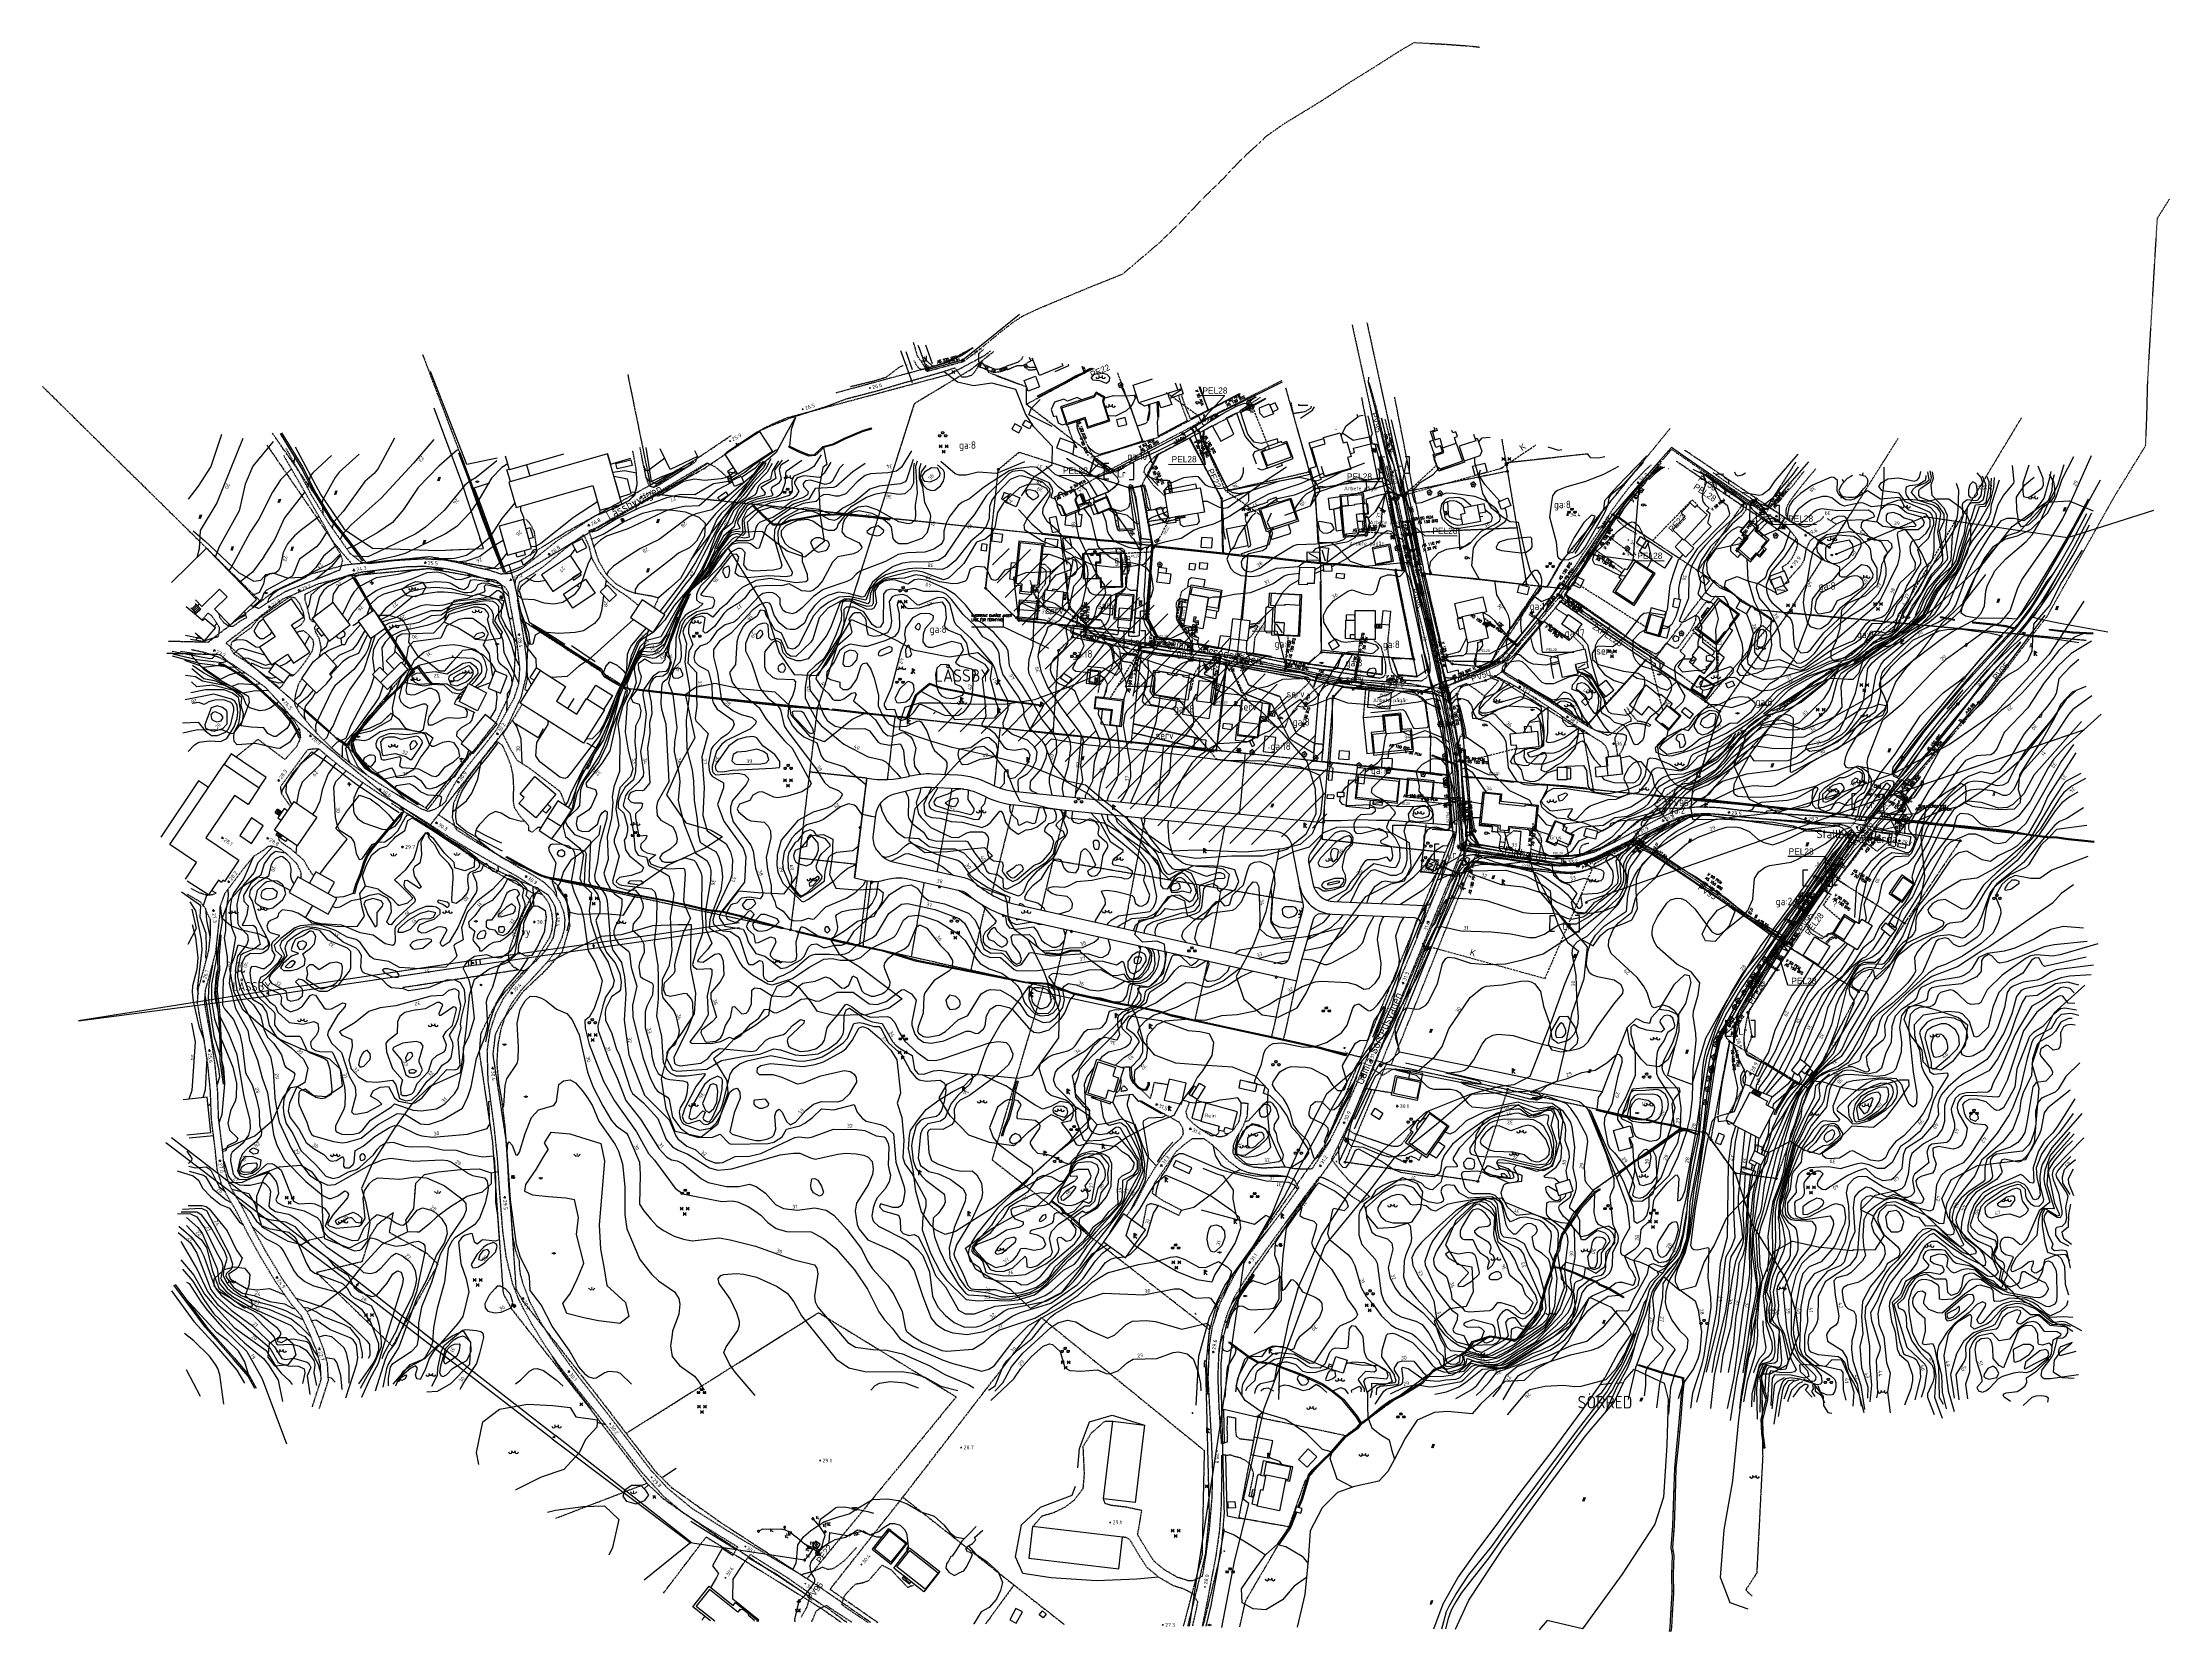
# Model space of a CAD drawing. Header units: metres. Extents: x 139929 to 142176, y 6401995 to 6404420.
# Drawn here: x 139929 to 140781, y 6401995 to 6402631 of the extents above.
import ezdxf
from ezdxf.enums import TextEntityAlignment as Align

# ---------------------------------------------------------------- set-up
doc = ezdxf.new("R2010")
doc.units = ezdxf.units.M
doc.header["$LTSCALE"] = 0.5
for name, pattern in [('Begr-linje-markslag', [2, 0.4, -1.6]), ('DASHDOT', [1, 0.5, -0.25, 0, -0.25]), ('DASHED', [0.75, 0.5, -0.25]), ('DASHED2', [0.375, 0.25, -0.125]), ('DGN Style 2', [1.76037, 1.056222, -0.704148]), ('DGN Style 3', [2.464518, 1.76037, -0.704148]), ('HAECK', [0]), ('HIDDEN2', [0.1875, 0.125, -0.0625]), ('PHANTOM', [2.5, 1.25, -0.25, 0.25, -0.25, 0.25, -0.25]), ('Underjord-Strand', [1.6, 0.8, -0.8])]:
    doc.linetypes.add(name, pattern=pattern)
doc.layers.get('0').update_dxf_attribs({"color": 1})
for name, color, linetype, lineweight in [('FAS_HAKPARENTES', 250, 'Continuous', 18), ('FAS_TRAKT_GRÄNS', 96, 'Continuous', 35), ('LM_GRÄNSPUNKT_TEXT_NY', 94, 'Continuous', 25), ('PRI_LED_LUFTLED_ELNÄT', 249, 'Continuous', 18), ('PRI_MARKSLAG_KÄRR', 100, 'Continuous', 18), ('PRI_MARKSLAG_ÄNG', 100, 'Continuous', 18), ('PRI_VATTEN_DIKE', 170, 'Continuous', 18), ('PRI_VATTEN_PIL', 170, 'Vattenpil', 18), ('PRI_VATTEN_VY', 170, 'Continuous', 18), ('PRI_VÄG_BROFÄSTE', 51, 'Underjord-Strand', 25), ('TE_INMATT_LAGE', 254, 'Continuous', 0), ('TE_OSAKERT_LAGE', 254, 'Continuous', 0)]:
    doc.layers.add(name, color=color, linetype=linetype, lineweight=lineweight)
for name, color, linetype in [('GE_EL_DETALJ', 250, 'Continuous'), ('M-BEF-BASSÄNG', 7, 'Continuous'), ('M-BEF-BELYSNINGSSTOLPE', 4, 'Continuous'), ('M-BEF-BYGGNAD', 3, 'Continuous'), ('M-BEF-BÄCK', 7, 'Continuous'), ('M-BEF-DIKE', 4, 'Dike5'), ('M-BEF-EL', 4, 'ELLEDNING'), ('M-BEF-EL-LUFT', 4, 'ELLEDNING'), ('M-BEF-EL-TEXT', 1, 'Continuous'), ('M-BEF-FORNFYND', 4, 'Continuous'), ('M-BEF-HÄCK', 7, 'Continuous'), ('M-BEF-KÄLLA', 7, 'Continuous'), ('M-BEF-MARKLINJE', 4, 'Continuous'), ('M-BEF-MUR', 4, 'Continuous'), ('M-BEF-NIVÅ', 4, 'Continuous'), ('M-BEF-NIVÅKURVA-PRIMÄR-0.5M', 12, 'Continuous'), ('M-BEF-NIVÅKURVA-PRIMÄR-1.0M', 12, 'Continuous'), ('M-BEF-OPTO-INFO', 4, 'Continuous'), ('M-BEF-SLÄNT', 4, 'Continuous'), ('M-BEF-SPECIALOMRÅDE', 7, 'Continuous'), ('M-BEF-STAKET', 4, 'STAKET'), ('M-BEF-STOLPAR', 4, 'Continuous'), ('M-BEF-STRANDLINJE', 4, 'Continuous'), ('M-BEF-TELE', 4, 'TELELEDNING'), ('M-BEF-TELE-INFO', 4, 'Continuous'), ('M-BEF-TELE-TEXT', 1, 'Continuous'), ('M-BEF-TRAPPA', 4, 'Continuous'), ('M-BEF-TRÄD', 4, 'Continuous'), ('M-BEF-VA-D', 4, 'DASHDOT'), ('M-BEF-VA-INFO', 4, 'Continuous'), ('M-BEF-VA-S', 4, 'Continuous'), ('M-BEF-VA-TEXT', 1, 'Continuous'), ('M-BEF-VA-V', 4, 'HIDDEN2'), ('M-BEF-VÄGKANT', 1, 'DASHED'), ('M-BEF-VÄGKANTSTÖD', 1, 'Continuous'), ('M-BELYSNINGSSTOLPE', 20, 'Continuous'), ('M-GATUNAMN', 3, 'Continuous'), ('M-GR-FASTIGHETSGRÄNS', 3, 'PHANTOM'), ('M-GR-RÄTTIGHETSGRÄNS', 3, 'DASHED'), ('M-GR-TRAKTGRÄNS', 7, 'PHANTOM'), ('M-STOMLINJE', 3, 'Continuous')]:
    doc.layers.add(name, color=color, linetype=linetype)
doc.styles.add('ISO', font='iso.shx', dxfattribs={"height": 2.5})
doc.styles.add('ITALICC', font='italicc', dxfattribs={"oblique": 10})
doc.styles.add('ROMANS', font='romans')
doc.styles.add('SIMPLEX8', font='simplex.shx', dxfattribs={"width": 0.8})
doc.styles.get("Standard").update_dxf_attribs({"font": 'simplex8.shx'})
doc.styles.add('Style-font35', font='font35.shx')
doc.styles.add('Style-font38', font='font38.shx')
doc.linetypes.add('Bäck', pattern='A,5,[107,sma.shx,S=1,R=0,X=0,Y=0],5', length=10)
doc.linetypes.add('Dike5', pattern='A,1.5,["|",Standard,S=0.5,R=75,X=0,Y=0],1e-06,["|",Standard,S=0.5,R=105,X=0,Y=0],-0.75', length=2.250001)
doc.linetypes.add('ELLEDNING', pattern='A,3,-0.5,["E",Standard,S=0.5,R=0,X=0,Y=-0.25],-0.5', length=4)
doc.linetypes.add('Grind', pattern='A,0,[104,sma.shx,S=2,R=45,X=-0.75,Y=0.75],2,[104,sma.shx,S=2,R=45,X=-0.75,Y=0.75],0', length=2)
doc.linetypes.add('STAKET', pattern='A,7,[134,morastr.shx,S=0.8,R=0,X=0,Y=0],0.6,[134,morastr.shx,S=0.8,R=0,X=0,Y=0],1', length=8.6)
doc.linetypes.add('TELELEDNING', pattern='A,3,-0.5,["T",Standard,S=0.5,R=0,X=0,Y=-0.25],-0.5', length=4)
doc.linetypes.add('Vattenpil', pattern='A,0,10,[107,sma.shx,S=1,R=0,X=0,Y=0],0', length=10)
pattern_1 = [(45, (-19260.8910175, -51074.3308278), (-0.001122532015134, 0.001122532015134), [])]

# ---------------------------------------------------------------- blocks, each defined once
blk = doc.blocks.new('PRI_P_FORNL')
blk.add_polyline3d([(-0.166667, -0.5, 0), (-0.166667, 1.5, 0), (0.833333, 0.833334, 0), (-0.166667, 0.5, 0), (0.833333, -0.5, 0)])
blk = doc.blocks.new('PRI_P_ENSTAKA')
for points in [[(-0.16, 0.11, 0), (-0.16, -0.11, 0)], [(-0.11, -0.16, 0), (-0.11, 0.16, 0)], [(-0.05, 0.19, 0), (-0.05, -0.19, 0)], [(0, -0.19, 0), (0, 0.19, 0)], [(0.05, 0.19, 0), (0.05, -0.19, 0)], [(0.11, -0.16, 0), (0.11, 0.16, 0)], [(0.16, 0.11, 0), (0.16, -0.11, 0)]]:
    blk.add_polyline3d(points)
blk.add_circle((0, 0), 0.2)
blk.add_blockref('PRI_P_FORNL', (0.47, 0.33))
blk = doc.blocks.new('osynlig cirkel')
blk.add_circle((0, 0), 0.005)
blk = doc.blocks.new('OSYNLIG')
blk.add_blockref('osynlig cirkel', (0, 0))
blk = doc.blocks.new('PRI_L_ALLM')
for points in [[(-0.3, 0, 0), (-0.8, 0, 0)], [(0.8, 0, 0), (0.3, 0, 0)]]:
    blk.add_polyline3d(points)
blk.add_circle((0, 0), 0.3)
blk = doc.blocks.new('PRI_L_BELYS')
for points in [[(-0.21, 0.21, 0), (-0.57, 0.57, 0)], [(0.21, 0.21, 0), (0.57, 0.57, 0)], [(-0.21, -0.21, 0), (-0.57, -0.57, 0)], [(0.21, -0.21, 0), (0.57, -0.57, 0)]]:
    blk.add_polyline3d(points)
blk.add_circle((0, 0), 0.3)
blk = doc.blocks.new('PRI_L_STAM')
blk.add_circle((0, 0), 0.3)
blk = doc.blocks.new('PRI_M_BARRSKOG')
for points in [[(-0.6, 1.48, 0), (-1.8, 0.28, 0)], [(-1.8, 1.48, 0), (-0.6, 0.28, 0)], [(-1.8, 0.88, 0), (-0.6, 0.88, 0)], [(0.6, 1.48, 0), (1.8, 0.28, 0)], [(1.8, 1.48, 0), (0.6, 0.28, 0)], [(0.6, 0.88, 0), (1.8, 0.88, 0)], [(-0.6, -1.8, 0), (0.6, -0.6, 0)], [(-0.6, -0.6, 0), (0.6, -1.8, 0)], [(-0.6, -1.2, 0), (0.6, -1.2, 0)]]:
    blk.add_polyline3d(points)
blk = doc.blocks.new('PRI_M_BARRTRÄD')
blk.add_polyline3d([(-0.5, 0.866026, 0), (0, 0.4, 0), (0.5, 0.866026, 0), (0.34641, 0.2, 0), (1, 0, 0), (0.34641, -0.2, 0), (0.5, -0.866026, 0), (0, -0.4, 0), (-0.5, -0.866026, 0), (-0.34641, -0.2, 0), (-1, 0, 0), (-0.34641, 0.2, 0), (-0.5, 0.866026, 0)])
blk.add_circle((0, 0), 0.1)
blk = doc.blocks.new('PRI_M_BERG')
for centre, radius, start, end in [((-1.25, 0.43), 0.765, 192.29023, 347.70977), ((0, 0.87), 0.784, 179.99999, 0.00001), ((1.25, 0.43), 0.765, 192.29023, 347.70977)]:
    blk.add_arc(centre, radius, start, end)
blk = doc.blocks.new('PRI_M_KÄRR')
for points in [[(-1.25, 0.85, 0), (-0.4, 0, 0)], [(0, 1.2, 0), (0, 0, 0)], [(1.25, 0.85, 0), (0.4, 0, 0)]]:
    blk.add_polyline3d(points)
blk = doc.blocks.new('PRI_M_LÖVSKOG')
for p, q in [((-0.29, 1.2), (0.29, 1.2)), ((-0.29, 0.6), (0.29, 0.6)), ((-1.49, 0), (-0.91, 0)), ((-1.49, -0.6), (-0.91, -0.6)), ((0.91, 0), (1.49, 0)), ((0.91, -0.6), (1.49, -0.6))]:
    blk.add_line(p, q)
for centre, start, end in [((-0.29, 0.9), 90.00001, 179.99999), ((-0.29, 0.9), 179.99999, 270.00003), ((0.29, 0.9), 0, 90.00001), ((0.29, 0.9), 270.00003, 0.00001), ((-1.49, -0.3), 90.00001, 179.99999), ((-1.49, -0.3), 179.99999, 270.00003), ((-0.91, -0.3), 0, 90.00001), ((-0.91, -0.3), 270.00003, 0.00001), ((0.91, -0.3), 90.00001, 179.99999), ((0.91, -0.3), 179.99999, 270.00003), ((1.49, -0.3), 0, 90.00001), ((1.49, -0.3), 270.00003, 0.00001)]:
    blk.add_arc(centre, 0.3, start, end)
blk = doc.blocks.new('PRI_M_LÖVTRÄD')
blk.add_circle((0, 0), 0.2)
for centre, radius, start, end in [((-0.601762, 0.206006), 0.384732, 57.341651, 261.23001), ((0.047722, 0.56156), 0.443002, 345.022908, 184.096476), ((0.585988, 0.07036), 0.392534, 269.444378, 106.321877), ((-0.395828, -0.476108), 0.401424, 131.233971, 330.911027), ((0.306072, -0.564084), 0.367104, 196.976003, 41.224955)]:
    blk.add_arc(centre, radius, start, end)
blk = doc.blocks.new('PRI_M_ÅKER')
for points in [[(0.26, 1.56, 0), (-0.26, 0, 0)], [(0.78, 1.56, 0), (0.26, 0, 0)]]:
    blk.add_polyline3d(points)
blk = doc.blocks.new('PRI_M_ÄNG')
for points in [[(0.26, 1.56, 0), (-0.26, 0, 0)], [(0.78, 1.56, 0), (0.26, 0, 0)]]:
    blk.add_polyline3d(points)
blk = doc.blocks.new('PRI_NIVÅ_HÖJDPUNKT_ISM')
at = {"color": 7}
for p, q in [((-0.25, 0), (0.25, 0)), ((0, 0.25), (0, -0.25))]:
    blk.add_line(p, q, dxfattribs=at)
blk = doc.blocks.new('PRI_V_KÄLLA')
blk.add_circle((0, 0), 0.5)
for centre, start, end in [((0.733333, 0), 0, 179.999991), ((1.2, 0), 179.999991, 359.999955)]:
    blk.add_arc(centre, 0.233333, start, end)
blk = doc.blocks.new('OCT261', base_point=(108327.37, 6370837.69))
at = {"layer": 'TE_INMATT_LAGE', "color": 30, "linetype": 'Continuous', "lineweight": 13, "flags": 128}
blk.add_lwpolyline([(108327.67, 6370837.81), (108327.66, 6370837.56), (108327.06, 6370837.57), (108327.07, 6370837.82), (108327.67, 6370837.81)], dxfattribs=at)
blk = doc.blocks.new('OCT241', base_point=(108327.37, 6370837.69))
at = {"layer": 'TE_INMATT_LAGE', "color": 30, "linetype": 'Continuous', "lineweight": 13, "flags": 128}
blk.add_lwpolyline([(108327.17, 6370837.89), (108327.57, 6370837.89), (108327.56, 6370837.49), (108327.16, 6370837.49), (108327.17, 6370837.89)], dxfattribs=at)
blk = doc.blocks.new('OCT370', base_point=(108327.37, 6370837.69))
at = {"layer": 'TE_INMATT_LAGE', "color": 30, "linetype": 'Continuous', "lineweight": 13}
blk.add_circle((108327.36, 6370837.69), 0.2, dxfattribs=at)
blk = doc.blocks.new('OCT372', base_point=(108327.37, 6370837.69))
at = {"layer": 'TE_OSAKERT_LAGE', "color": 30, "linetype": 'DGN Style 2', "lineweight": 13}
blk.add_line((108327.37, 6370837.89), (108327.36, 6370837.49), dxfattribs=at)
blk.add_circle((108327.37, 6370837.69), 0.2, dxfattribs=at)
blk = doc.blocks.new('OCT370_1', base_point=(108327.37, 6370837.69))
at = {"layer": 'TE_OSAKERT_LAGE', "color": 30, "linetype": 'Continuous', "lineweight": 13}
blk.add_circle((108327.36, 6370837.69), 0.2, dxfattribs=at)
blk = doc.blocks.new('OCT370_2', base_point=(108327.37, 6370837.69))
at = {"layer": 'TE_OSAKERT_LAGE', "color": 30, "linetype": 'DGN Style 3', "lineweight": 13}
blk.add_circle((108327.36, 6370837.69), 0.2, dxfattribs=at)
blk = doc.blocks.new('BAS104DEC101')
at = {"layer": 'GE_EL_DETALJ', "linetype": 'Continuous'}
blk.add_lwpolyline([(0.5, 0), (0.5, 0.1), (0.5, 0.1), (0.5, 0.2), (0.5, 0.2), (0.4, 0.3), (0.4, 0.3), (0.4, 0.3), (0.3, 0.4), (0.3, 0.4), (0.2, 0.4), (0.2, 0.5), (0.2, 0.5), (0.1, 0.5), (0.1, 0.5), (0, 0.5), (-0.1, 0.5), (-0.1, 0.5), (-0.2, 0.5), (-0.2, 0.5), (-0.3, 0.4), (-0.3, 0.4), (-0.3, 0.4), (-0.4, 0.3), (-0.4, 0.3), (-0.4, 0.2), (-0.5, 0.2), (-0.5, 0.2), (-0.5, 0.1), (-0.5, 0.1), (-0.5, 0), (-0.5, -0.1), (-0.5, -0.1), (-0.5, -0.2), (-0.5, -0.2), (-0.4, -0.3), (-0.4, -0.3), (-0.4, -0.3), (-0.3, -0.4), (-0.3, -0.4), (-0.2, -0.4), (-0.2, -0.5), (-0.2, -0.5), (-0.1, -0.5), (-0.1, -0.5), (0, -0.5), (0.1, -0.5), (0.1, -0.5), (0.2, -0.5), (0.2, -0.5), (0.3, -0.4), (0.3, -0.4), (0.3, -0.4), (0.4, -0.3), (0.4, -0.3), (0.4, -0.2), (0.5, -0.2), (0.5, -0.2), (0.5, -0.1), (0.5, -0.1), (0.5, 0)], dxfattribs=at)
blk = doc.blocks.new('dikesbrunn180')
blk.add_arc((-0.5, -0.02), 0.5, 270.19099, 89.4365)
blk = doc.blocks.new('DIKESBRUNN')
blk.add_blockref('dikesbrunn180', (0, 0))
blk = doc.blocks.new('BRUNN')
blk.add_circle((0, 0), 0.5)
blk = doc.blocks.new('PLUGG')
for p, q in [((0, 0.5), (0, -0.5)), ((0.4, 0.5), (0, 0.5)), ((0, -0.5), (0.4, -0.5))]:
    blk.add_line(p, q)
blk = doc.blocks.new('VENTIL')
blk.add_line((0, -0.55), (0, 0.55))
blk = doc.blocks.new('LIGGARPUNKT')
blk.add_circle((0, 0), 0.35)
at = {"layer": 'LM_GRÄNSPUNKT_TEXT_NY', "style": 'ITALICC', "oblique": 10}
blk.add_attdef('PUNKTBETECKNING', (0.5, -0.35), '', height=0.7, dxfattribs=at)
blk = doc.blocks.new('PRI_V_POLLARE')
blk.add_circle((0, 0), 0.2)
blk = doc.blocks.new('PRI_LED_BELYS')
at = {"color": 0, "linetype": 'Continuous'}
for p, q in [((-0.5, 0), (-1.3, 0)), ((0, 0.5), (0, 1.3)), ((0.5, 0), (1.3, 0)), ((0, -0.5), (0, -1.3))]:
    blk.add_line(p, q, dxfattribs=at)
blk.add_circle((0, 0), 0.5, dxfattribs=at)
blk = doc.blocks.new('SPWDEF')
at = {"color": 0, "linetype": 'Continuous'}
for p, q in [((-1, 0), (1, 0)), ((0, -1), (0, 1))]:
    blk.add_line(p, q, dxfattribs=at)
blk.add_circle((0, 0), 0.2)
blk = doc.blocks.new('PRI_NIVÅ_HÖJDPKT')
at = {"color": 0, "linetype": 'Continuous', "lineweight": -3}
blk.add_circle((183, 184), 0.0005, dxfattribs=at)
blk = doc.blocks.new('Ny-stolpe')
at = {"layer": ''}
h = blk.add_hatch(dxfattribs=at)
h.set_pattern_fill('ANSI31', color=256, scale=0.0005, style=0)
h.set_pattern_definition(pattern_1)
edge = h.paths.add_edge_path()
edge.add_arc((0, 0), 0.175, 90, 180)
edge.add_line((-0.18, 0), (0, 0))
edge.add_line((0, 0), (0, 0.17))
h = blk.add_hatch(dxfattribs=at)
h.set_pattern_fill('ANSI31', color=256, scale=0.0005, style=0)
h.set_pattern_definition(pattern_1)
edge = h.paths.add_edge_path()
edge.add_line((0, 0), (0, -0.18))
edge.add_arc((0, 0), 0.175, 270, 360)
edge.add_line((0.17, 0), (0, 0))
for p, q in [((-0.18, 0), (-0.25, 0)), ((0, 0), (-0.18, 0)), ((0, 0.17), (0, 0.25)), ((0, 0), (0, 0.17)), ((0, 0), (0.17, 0)), ((0, 0), (0, -0.18)), ((0, -0.18), (0, -0.25)), ((0.17, 0), (0.25, 0))]:
    blk.add_line(p, q, dxfattribs=at)
for start, end in [(90, 180), (180, 270), (0, 90), (270, 0)]:
    blk.add_arc((0, 0), 0.175, start, end, dxfattribs=at)

msp = doc.modelspace()

# ---------------------------------------------------------------- hatches: boundary and pattern name
at = {"layer": 'M-BEF-FORNFYND'}
h = msp.add_hatch(dxfattribs=at)
h.set_pattern_fill('ANSI31', color=13, scale=2)
h.paths.add_polyline_path([(140426.71, 6402370.31), (140420.86, 6402376.41), (140411.05, 6402383.21), (140403.48, 6402387.15), (140394.94, 6402391.96), (140390.62, 6402395.16), (140385.66, 6402397.63), (140381.85, 6402400.17), (140377.27, 6402403.82), (140370.19, 6402407.32), (140358.29, 6402414.7), (140344.84, 6402421.06), (140334.27, 6402425.28), (140320.29, 6402428.87), (140310.49, 6402427.39), (140308.9, 6402419.04), (140313.28, 6402410.32), (140319.85, 6402399.9), (140330.34, 6402380.74), (140331.8, 6402371.17), (140329.71, 6402366.05), (140329.67, 6402366.08), (140328.67, 6402365.74), (140328.67, 6402364.74), (140328.21, 6402364.71), (140328.21, 6402365.03), (140328.48, 6402365.29), (140328.48, 6402364.76), (140328.49, 6402364.75, -0.304584), (140328.26, 6402364.75), (140328.26, 6402365.08), (140328.54, 6402366.18), (140317.4, 6402365.77), (140305.72, 6402365.11), (140294.08, 6402364), (140285.88, 6402362.61), (140284.97, 6402358.43), (140287.69, 6402354.91), (140296.89, 6402354.74), (140314.66, 6402353.21), (140333.96, 6402344.88), (140344.81, 6402339.98), (140351.29, 6402335.06), (140367.93, 6402321.07), (140384.96, 6402312.14), (140397.92, 6402310.35), (140413.82, 6402309.63), (140434.4, 6402315.39), (140443.43, 6402317.75), (140443.02, 6402327.09), (140442.92, 6402346.06), (140436.13, 6402357.97)])
h.paths.add_polyline_path([(140406.46, 6402367.06), (140407.46, 6402366.39), (140406.46, 6402366.06)], flags=16)
h.paths.add_polyline_path([(140363.89, 6402353.98), (140331.64, 6402356.64), (140334.6, 6402358.54), (140344.72, 6402364.93), (140354.43, 6402370.97), (140366.39, 6402375.29)], flags=16)
h.paths.add_polyline_path([(140350.45, 6402375.58), (140350.45, 6402376.58), (140351.45, 6402375.91)], flags=16)
h.paths.add_polyline_path([(140434.13, 6402318.37), (140435.13, 6402317.7), (140434.13, 6402317.37)], flags=16)
h.paths.add_polyline_path([(140311.5, 6402363.44), (140311.5, 6402364.44), (140312.5, 6402363.77)], flags=16)

# ---------------------------------------------------------------- linework, layer by layer
at = {"layer": 'FAS_HAKPARENTES', "lineweight": -3}
for p, q in [((140281.05, 6402503.31), (140282.84, 6402503.29)), ((140282.84, 6402503.29), (140282.87, 6402505.32)), ((140464.52, 6402458.43), (140464.59, 6402464.93)), ((140464.59, 6402464.93), (140466.39, 6402464.91)), ((140476.4, 6402464.84), (140474.6, 6402464.86)), ((140476.34, 6402458.34), (140476.4, 6402464.84)), ((140354.07, 6402455.89), (140354.14, 6402462.39)), ((140355.87, 6402455.87), (140354.07, 6402455.89)), ((140354.14, 6402462.39), (140355.94, 6402462.37)), ((140364.08, 6402455.82), (140365.88, 6402455.8)), ((140365.95, 6402462.3), (140364.15, 6402462.32)), ((140365.88, 6402455.8), (140365.95, 6402462.3)), ((140466.32, 6402458.41), (140464.52, 6402458.43)), ((140474.54, 6402458.36), (140476.34, 6402458.34)), ((140612.7, 6402439), (140612.76, 6402445.49)), ((140614.5, 6402438.98), (140612.7, 6402439)), ((140612.76, 6402445.49), (140614.56, 6402445.48)), ((140622.71, 6402438.93), (140624.51, 6402438.91)), ((140624.58, 6402445.41), (140622.78, 6402445.43)), ((140624.51, 6402438.91), (140624.58, 6402445.41)), ((140362, 6402388.72), (140362.06, 6402395.22)), ((140362.06, 6402395.22), (140363.86, 6402395.2)), ((140370.57, 6402395.25), (140368.77, 6402395.27)), ((140370.51, 6402388.76), (140370.57, 6402395.25)), ((140363.8, 6402388.7), (140362, 6402388.72)), ((140368.71, 6402388.77), (140370.51, 6402388.76)), ((140653.58, 6402323.55), (140653.64, 6402330.04)), ((140653.64, 6402330.04), (140655.44, 6402330.03)), ((140666.41, 6402329.7), (140664.61, 6402329.72)), ((140666.35, 6402323.2), (140666.41, 6402329.7)), ((140655.38, 6402323.53), (140653.58, 6402323.55)), ((140664.55, 6402323.22), (140666.35, 6402323.2)), ((140486.37, 6402303.4), (140486.44, 6402309.89)), ((140488.17, 6402303.38), (140486.37, 6402303.4)), ((140486.44, 6402309.89), (140488.24, 6402309.88)), ((140496.38, 6402303.33), (140498.18, 6402303.31)), ((140498.25, 6402309.81), (140496.45, 6402309.83)), ((140498.18, 6402303.31), (140498.25, 6402309.81)), ((140633.97, 6402293), (140634.03, 6402299.5)), ((140635.77, 6402292.98), (140633.97, 6402293)), ((140634.03, 6402299.5), (140635.83, 6402299.48)), ((140645.85, 6402299.41), (140644.05, 6402299.43)), ((140645.78, 6402292.91), (140645.85, 6402299.41)), ((140643.98, 6402292.93), (140645.78, 6402292.91)), ((140532.55, 6402274.8), (140532.61, 6402281.3)), ((140532.61, 6402281.3), (140534.41, 6402281.28)), ((140544.43, 6402281.21), (140542.63, 6402281.23)), ((140544.36, 6402274.72), (140544.43, 6402281.21)), ((140534.35, 6402274.78), (140532.55, 6402274.8)), ((140542.56, 6402274.73), (140544.36, 6402274.72)), ((140602.92, 6402232.79), (140602.99, 6402239.29)), ((140602.99, 6402239.29), (140604.79, 6402239.27)), ((140614.8, 6402239.21), (140613, 6402239.23)), ((140614.73, 6402232.71), (140614.8, 6402239.21)), ((140604.72, 6402232.78), (140602.92, 6402232.79)), ((140612.93, 6402232.73), (140614.73, 6402232.71))]:
    msp.add_line(p, q, dxfattribs=at)
at = {"layer": 'FAS_HAKPARENTES', "color": 1, "linetype": 'Continuous', "lineweight": -3}
for p, q in [((140464.52, 6402458.43), (140464.59, 6402464.93)), ((140476.34, 6402458.34), (140476.4, 6402464.84)), ((140354.07, 6402455.89), (140354.14, 6402462.39)), ((140355.87, 6402455.87), (140354.07, 6402455.89)), ((140364.08, 6402455.82), (140365.88, 6402455.8)), ((140365.88, 6402455.8), (140365.95, 6402462.3)), ((140466.32, 6402458.41), (140464.52, 6402458.43)), ((140474.54, 6402458.36), (140476.34, 6402458.34)), ((140612.7, 6402439), (140612.76, 6402445.49)), ((140614.5, 6402438.98), (140612.7, 6402439)), ((140612.76, 6402445.49), (140614.56, 6402445.48)), ((140622.71, 6402438.93), (140624.51, 6402438.91)), ((140624.58, 6402445.41), (140622.78, 6402445.43)), ((140624.51, 6402438.91), (140624.58, 6402445.41)), ((140362, 6402388.72), (140362.06, 6402395.22)), ((140362.06, 6402395.22), (140363.86, 6402395.2)), ((140370.57, 6402395.25), (140368.77, 6402395.27)), ((140370.51, 6402388.76), (140370.57, 6402395.25)), ((140363.8, 6402388.7), (140362, 6402388.72)), ((140368.71, 6402388.77), (140370.51, 6402388.76)), ((140653.58, 6402323.55), (140653.64, 6402330.04)), ((140653.64, 6402330.04), (140655.44, 6402330.03)), ((140666.41, 6402329.7), (140664.61, 6402329.72)), ((140666.35, 6402323.2), (140666.41, 6402329.7)), ((140655.38, 6402323.53), (140653.58, 6402323.55)), ((140664.55, 6402323.22), (140666.35, 6402323.2)), ((140486.37, 6402303.4), (140486.44, 6402309.89)), ((140488.17, 6402303.38), (140486.37, 6402303.4)), ((140486.44, 6402309.89), (140488.24, 6402309.88)), ((140496.38, 6402303.33), (140498.18, 6402303.31)), ((140498.25, 6402309.81), (140496.45, 6402309.83)), ((140498.18, 6402303.31), (140498.25, 6402309.81)), ((140633.97, 6402293), (140634.03, 6402299.5)), ((140635.77, 6402292.98), (140633.97, 6402293)), ((140634.03, 6402299.5), (140635.83, 6402299.48)), ((140645.85, 6402299.41), (140644.05, 6402299.43)), ((140645.78, 6402292.91), (140645.85, 6402299.41)), ((140643.98, 6402292.93), (140645.78, 6402292.91)), ((140532.55, 6402274.8), (140532.61, 6402281.3)), ((140532.61, 6402281.3), (140534.41, 6402281.28)), ((140544.43, 6402281.21), (140542.63, 6402281.23)), ((140544.36, 6402274.72), (140544.43, 6402281.21)), ((140534.35, 6402274.78), (140532.55, 6402274.8)), ((140542.56, 6402274.73), (140544.36, 6402274.72)), ((140602.92, 6402232.79), (140602.99, 6402239.29)), ((140602.99, 6402239.29), (140604.79, 6402239.27)), ((140614.8, 6402239.21), (140613, 6402239.23)), ((140614.73, 6402232.71), (140614.8, 6402239.21)), ((140604.72, 6402232.78), (140602.92, 6402232.79)), ((140612.93, 6402232.73), (140614.73, 6402232.71))]:
    msp.add_line(p, q, dxfattribs=at)
at = {"layer": 'FAS_TRAKT_GRÄNS', "color": 1, "linetype": 'Continuous', "lineweight": -3}
for p, q in [((140550.47, 6402171.63), (140585.18, 6402196.28)), ((140585.18, 6402196.28), (140595.18, 6402194.27)), ((140595.18, 6402194.27), (140597.04, 6402191.52)), ((140597.04, 6402191.52), (140606.79, 6402178.07)), ((140606.79, 6402178.07), (140613.66, 6402157.33)), ((140541.7, 6402161.48), (140550.47, 6402171.63)), ((140537.49, 6402153.59), (140541.7, 6402161.48)), ((140613.66, 6402157.33), (140626.84, 6402136.18)), ((140528.29, 6402123.18), (140537.49, 6402153.59)), ((140626.84, 6402136.18), (140630.96, 6402122.9)), ((140519.24, 6402111.47), (140528.29, 6402123.18)), ((140630.96, 6402122.9), (140632.16, 6402113.23)), ((140482.86, 6402096.81), (140508.45, 6402112.79)), ((140508.45, 6402112.79), (140519.24, 6402111.47)), ((140632.16, 6402113.23), (140627.51, 6402101.18)), ((140620.64, 6402097.64), (140617.34, 6402097.7)), ((140617.34, 6402097.7), (140617.52, 6402083.73)), ((140627.51, 6402101.18), (140620.64, 6402097.64)), ((140467.31, 6402085.27), (140482.86, 6402096.81))]:
    msp.add_line(p, q, dxfattribs=at)
at = {"layer": 'GE_EL_DETALJ', "linetype": 'Continuous'}
msp.add_lwpolyline([(140487.9, 6402302.58), (140484.04, 6402304.11), (140482.68, 6402300.75), (140486.61, 6402299.14), (140487.9, 6402302.58)], dxfattribs=at)
at = {"layer": 'M-BEF-BASSÄNG', "color": 1, "linetype": 'Continuous', "lineweight": -3}
for p, q in [((140651.59, 6402456.18), (140649.34, 6402453.67)), ((140650.46, 6402454.92), (140649.57, 6402455.73)), ((140653.03, 6402456.98), (140651.59, 6402456.18)), ((140653.11, 6402457.03), (140653.03, 6402456.98)), ((140653.7, 6402457.44), (140653.11, 6402457.02)), ((140659.03, 6402456.96), (140656.41, 6402457.61)), ((140657.72, 6402457.28), (140658.01, 6402458.45)), ((140659.14, 6402456.8), (140659.03, 6402456.96)), ((140659.45, 6402456.51), (140659.14, 6402456.8)), ((140659.88, 6402455.71), (140659.45, 6402456.51)), ((140659.94, 6402455.37), (140659.88, 6402455.71)), ((140659.91, 6402454.58), (140659.92, 6402454.89)), ((140659.92, 6402454.89), (140659.99, 6402455.04)), ((140659.94, 6402455.36), (140659.94, 6402455.37)), ((140659.94, 6402455.34), (140659.94, 6402455.36)), ((140659.99, 6402455.04), (140659.94, 6402455.34)), ((140649.34, 6402453.67), (140648.26, 6402451.45)), ((140648.26, 6402451.45), (140648.74, 6402450.44)), ((140648.74, 6402450.44), (140648.72, 6402450.32)), ((140648.72, 6402450.32), (140648.96, 6402449.98)), ((140648.96, 6402449.98), (140649.19, 6402449.49)), ((140649.63, 6402449.26), (140649.08, 6402448.2)), ((140649.19, 6402449.49), (140650.06, 6402449.04)), ((140650.06, 6402449.04), (140652.09, 6402448.78)), ((140652.09, 6402448.78), (140652.94, 6402448.69)), ((140652.94, 6402448.69), (140653, 6402448.68)), ((140653, 6402448.68), (140653.19, 6402448.69)), ((140653.19, 6402448.69), (140653.43, 6402448.67)), ((140653.43, 6402448.67), (140653.74, 6402448.72)), ((140653.74, 6402448.72), (140653.9, 6402448.72)), ((140653.9, 6402448.72), (140654.08, 6402448.77)), ((140654.08, 6402448.77), (140655.01, 6402448.91)), ((140655.01, 6402448.91), (140655.8, 6402449.3)), ((140655.8, 6402449.3), (140656.03, 6402449.56)), ((140656.03, 6402449.56), (140656.24, 6402449.69)), ((140656.24, 6402449.69), (140658.2, 6402452.04)), ((140657.22, 6402450.87), (140658.14, 6402450.1)), ((140658.18, 6402452.02), (140659.67, 6402453.72)), ((140659.67, 6402453.72), (140659.91, 6402454.58))]:
    msp.add_line(p, q, dxfattribs=at)
at = {"layer": 'M-BEF-BASSÄNG', "lineweight": -3}
msp.add_line((140649.26, 6402448.55), (140649.08, 6402448.2), dxfattribs=at)
at = {"layer": 'M-BEF-BYGGNAD'}
for p, q in [((140324.69, 6402503.25), (140324.13, 6402504.61)), ((140325.54, 6402503.59), (140324.69, 6402503.25)), ((140325.2, 6402504.42), (140325.54, 6402503.59)), ((140328.09, 6402497.38), (140325.2, 6402504.42)), ((140337.51, 6402501.25), (140328.09, 6402497.38)), ((140334.48, 6402499.07), (140339.94, 6402501.42)), ((140337.04, 6402502.38), (140337.51, 6402501.25)), ((140339.94, 6402501.42), (140339.73, 6402501.92)), ((140321.96, 6402495.41), (140326.56, 6402497.15)), ((140323.57, 6402491.14), (140321.96, 6402495.41)), ((140328.17, 6402492.88), (140323.57, 6402491.14)), ((140326.56, 6402497.15), (140328.17, 6402492.88)), ((140349.88, 6402489.22), (140336.55, 6402484.86)), ((140350.83, 6402490.78), (140349.88, 6402489.22)), ((140350.2, 6402488.82), (140351.03, 6402490.17)), ((140354.4, 6402488.76), (140350.83, 6402490.78)), ((140351.03, 6402490.17), (140353.82, 6402488.57)), ((140365.61, 6402493.55), (140373.46, 6402496.1)), ((140367.91, 6402486.49), (140365.61, 6402493.55)), ((140383.5, 6402491.57), (140367.91, 6402486.49)), ((140380.27, 6402488.26), (140379.61, 6402490.3)), ((140385.72, 6402490.04), (140380.27, 6402488.26)), ((140384.69, 6402491.55), (140380.76, 6402488.88)), ((140382.53, 6402494.54), (140383.5, 6402491.57)), ((140385.06, 6402492.08), (140383.5, 6402491.57)), ((140384.36, 6402494.22), (140385.06, 6402492.08)), ((140385.06, 6402492.08), (140385.72, 6402490.04)), ((140334.19, 6402486.7), (140332.85, 6402483.83)), ((140332.85, 6402483.83), (140333.72, 6402480.95)), ((140333.72, 6402480.95), (140334.84, 6402481.24)), ((140337.85, 6402488), (140334.19, 6402486.7)), ((140334.84, 6402481.24), (140335.69, 6402478.52)), ((140336.55, 6402484.86), (140338.91, 6402477.63)), ((140337.12, 6402484.53), (140350.2, 6402488.82)), ((140339.18, 6402478.23), (140337.12, 6402484.53)), ((140339.37, 6402487.17), (140337.85, 6402488)), ((140346.45, 6402480.61), (140339.18, 6402478.23)), ((140343.29, 6402488.57), (140339.37, 6402487.17)), ((140345.11, 6402487.66), (140343.29, 6402488.57)), ((140347.66, 6402476.93), (140346.45, 6402480.61)), ((140353.82, 6402488.57), (140353.34, 6402487.14)), ((140353.34, 6402487.14), (140355.81, 6402479.6)), ((140353.83, 6402487.07), (140354.4, 6402488.76)), ((140356.38, 6402479.28), (140353.83, 6402487.07)), ((140362.41, 6402480.6), (140358.96, 6402479.72)), ((140363.11, 6402477.84), (140362.41, 6402480.6)), ((140370.16, 6402485.15), (140367.91, 6402486.49)), ((140375.89, 6402487.07), (140370.16, 6402485.15)), ((140376.78, 6402484.44), (140375.89, 6402487.07)), ((140381.16, 6402485.81), (140376.78, 6402484.44)), ((140380.27, 6402488.26), (140381.16, 6402485.81)), ((140416.23, 6402484.52), (140420.08, 6402486.12)), ((140416.35, 6402482.39), (140416.23, 6402484.52)), ((140417.98, 6402480.63), (140416.35, 6402482.39)), ((140421.91, 6402482.12), (140417.98, 6402480.63)), ((140420.08, 6402486.12), (140421.91, 6402482.12)), ((140422.54, 6402486.54), (140420.35, 6402485.53)), ((140420.35, 6402485.53), (140421.54, 6402482.92)), ((140421.54, 6402482.92), (140423.73, 6402483.93)), ((140423.73, 6402483.93), (140422.54, 6402486.54)), ((140431.97, 6402485.37), (140431.97, 6402486.01)), ((140435.62, 6402485.39), (140431.97, 6402485.37)), ((140202.06, 6402466.02), (140215.98, 6402475.05)), ((140215.98, 6402475.05), (140221.24, 6402466.94)), ((140318.3, 6402478.14), (140317.1, 6402475.98)), ((140317.1, 6402475.98), (140319.88, 6402474.44)), ((140321.08, 6402476.59), (140318.3, 6402478.14)), ((140319.88, 6402474.44), (140321.08, 6402476.59)), ((140321.38, 6402477.55), (140322.51, 6402479.6)), ((140324.13, 6402476.04), (140321.38, 6402477.55)), ((140322.51, 6402479.6), (140325.26, 6402478.09)), ((140325.26, 6402478.09), (140324.13, 6402476.04)), ((140336.42, 6402472.35), (140334.96, 6402468.44)), ((140335.69, 6402478.52), (140337.2, 6402477.66)), ((140342.11, 6402470.22), (140336.42, 6402472.35)), ((140337.2, 6402477.66), (140338.75, 6402478.12)), ((140338.91, 6402477.63), (140346.19, 6402480.01)), ((140346.19, 6402480.01), (140347.39, 6402476.33)), ((140347.39, 6402476.33), (140356.38, 6402479.28)), ((140355.81, 6402479.6), (140347.66, 6402476.93)), ((140358.96, 6402479.72), (140359.67, 6402476.96)), ((140359.67, 6402476.96), (140363.11, 6402477.84)), ((140436.17, 6402470.46), (140441.96, 6402472.25)), ((140441.86, 6402472.59), (140448.53, 6402474.53)), ((140442.59, 6402470.08), (140441.86, 6402472.59)), ((140448.53, 6402474.53), (140449.73, 6402470.44)), ((140484.69, 6402475.05), (140486.55, 6402475.68)), ((140486.86, 6402468.58), (140484.69, 6402475.05)), ((140487.4, 6402475.42), (140485.5, 6402474.76)), ((140485.5, 6402474.76), (140486.54, 6402471.73)), ((140486.55, 6402475.68), (140486.22, 6402476.66)), ((140486.54, 6402471.73), (140488.44, 6402472.39)), ((140487.02, 6402476.52), (140487.4, 6402475.42)), ((140488.44, 6402472.39), (140489.58, 6402468.48)), ((140493.65, 6402474.5), (140493.33, 6402475.43)), ((140494.84, 6402474.91), (140493.65, 6402474.5)), ((140494.31, 6402472.6), (140495.5, 6402473.01)), ((140495.07, 6402470.4), (140494.31, 6402472.6)), ((140495.5, 6402473.01), (140494.84, 6402474.91)), ((140502.02, 6402473.94), (140502.9, 6402471.31)), ((140502.64, 6402472.07), (140503.47, 6402472.31)), ((140503.47, 6402472.31), (140505.28, 6402467.17)), ((140115.82, 6402459.72), (140114.28, 6402465.12)), ((140155.16, 6402466.09), (140115.67, 6402454.78)), ((140137.48, 6402465.92), (140115.82, 6402459.72)), ((140160.91, 6402445.98), (140155.16, 6402466.09)), ((140155.16, 6402466.09), (140156.34, 6402461.95)), ((140156.34, 6402461.95), (140164.45, 6402464.28)), ((140158.48, 6402462.18), (140164.51, 6402463.6)), ((140164.51, 6402463.6), (140165.02, 6402461.43)), ((140180.2, 6402459.73), (140176.22, 6402468.12)), ((140191.19, 6402464.94), (140180.2, 6402459.73)), ((140191.19, 6402464.94), (140180.2, 6402459.73)), ((140190.01, 6402467.43), (140191.19, 6402464.94)), ((140207.32, 6402457.92), (140202.06, 6402466.02)), ((140207.32, 6402457.92), (140202.06, 6402466.02)), ((140221.24, 6402466.94), (140207.32, 6402457.92)), ((140221.24, 6402466.94), (140207.32, 6402457.92)), ((140334.96, 6402468.44), (140341.64, 6402465.94)), ((140341.64, 6402465.94), (140342.11, 6402470.22)), ((140418.6, 6402467.65), (140416.86, 6402467)), ((140416.86, 6402467), (140419.33, 6402460.34)), ((140427.04, 6402470.34), (140417.32, 6402466.82)), ((140417.32, 6402466.82), (140419.3, 6402461.36)), ((140425.06, 6402471.02), (140418.29, 6402468.5)), ((140418.29, 6402468.5), (140418.6, 6402467.65)), ((140419.3, 6402461.36), (140429.02, 6402464.88)), ((140419.33, 6402460.34), (140429.8, 6402464.23)), ((140425.32, 6402470.31), (140425.06, 6402471.02)), ((140427.27, 6402471.04), (140425.32, 6402470.31)), ((140429.02, 6402464.88), (140427.04, 6402470.34)), ((140429.8, 6402464.23), (140427.27, 6402471.04)), ((140439.02, 6402461.04), (140436.17, 6402470.46)), ((140437.19, 6402468.5), (140442.59, 6402470.08)), ((140440.73, 6402456.37), (140437.19, 6402468.5)), ((140449.73, 6402470.44), (140451.21, 6402470.87)), ((140451.21, 6402470.87), (140452.92, 6402465.01)), ((140452.92, 6402465.01), (140451.52, 6402464.61)), ((140451.52, 6402464.61), (140452.89, 6402459.92)), ((140484.49, 6402471.1), (140485.88, 6402471.51)), ((140486.35, 6402465.85), (140484.49, 6402471.1)), ((140488.05, 6402459.08), (140485.75, 6402465.75)), ((140485.79, 6402465.66), (140489.55, 6402466.92)), ((140487.94, 6402459.24), (140485.79, 6402465.66)), ((140486.28, 6402463.92), (140486.63, 6402464.69)), ((140487.43, 6402460.87), (140486.28, 6402463.92)), ((140486.42, 6402465.26), (140490.14, 6402466.56)), ((140486.63, 6402464.69), (140486.42, 6402465.26)), ((140488.78, 6402469.22), (140486.86, 6402468.58)), ((140489.55, 6402466.92), (140488.78, 6402469.22)), ((140489.58, 6402468.48), (140495.07, 6402470.4)), ((140490.14, 6402466.56), (140489.58, 6402468.48)), ((140495.07, 6402470.4), (140497.59, 6402463.12)), ((140502.9, 6402471.31), (140496.22, 6402469.07)), ((140496.22, 6402469.07), (140498.34, 6402462.73)), ((140504.46, 6402465.25), (140498.21, 6402463.12)), ((140505.28, 6402467.17), (140504.46, 6402465.25)), ((140114.88, 6402459.62), (140115.78, 6402459.88)), ((140116.22, 6402454.94), (140114.88, 6402459.62)), ((140115.78, 6402459.88), (140115.82, 6402459.72)), ((140122.67, 6402461.68), (140123.97, 6402457.16)), ((140163.12, 6402455.92), (140157.77, 6402456.96)), ((140159, 6402460), (140158.48, 6402462.18)), ((140165.02, 6402461.43), (140159, 6402460)), ((140163.12, 6402455.92), (140162.23, 6402456.09)), ((140164.65, 6402450.16), (140163.12, 6402455.92)), ((140164.65, 6402450.16), (140163.12, 6402455.92)), ((140180.2, 6402459.73), (140178.73, 6402462.83)), ((140205.58, 6402460.59), (140203.2, 6402459.05)), ((140203.2, 6402459.05), (140204.79, 6402456.6)), ((140203.85, 6402458.83), (140206.6, 6402458.28)), ((140204.79, 6402456.6), (140207.17, 6402458.14)), ((140204.91, 6402455.44), (140208.64, 6402457.1)), ((140204.91, 6402455.44), (140208.64, 6402457.1)), ((140206.02, 6402452.93), (140204.91, 6402455.44)), ((140206.02, 6402452.93), (140204.91, 6402455.44)), ((140207.17, 6402458.14), (140205.58, 6402460.59)), ((140208.64, 6402457.1), (140209.75, 6402454.59)), ((140208.64, 6402457.1), (140209.75, 6402454.59)), ((140436.51, 6402460.34), (140439.02, 6402461.04)), ((140438.05, 6402454.9), (140436.51, 6402460.34)), ((140440.93, 6402455.83), (140438.05, 6402454.9)), ((140452.89, 6402459.92), (140440.73, 6402456.37)), ((140440.73, 6402456.37), (140440.93, 6402455.83)), ((140442.27, 6402457.15), (140441.15, 6402461.02)), ((140452.13, 6402460.02), (140442.27, 6402457.15)), ((140488.21, 6402460.52), (140487.43, 6402460.87)), ((140498.34, 6402462.73), (140487.94, 6402459.24)), ((140498.51, 6402462.68), (140488.05, 6402459.08)), ((140488.42, 6402459.96), (140488.21, 6402460.52)), ((140497.59, 6402463.12), (140488.42, 6402459.96)), ((140501.62, 6402461.06), (140506.5, 6402462.38)), ((140502.62, 6402457.35), (140501.62, 6402461.06)), ((140507.5, 6402458.66), (140502.62, 6402457.35)), ((140506.5, 6402462.38), (140507.5, 6402458.66)), ((140115.67, 6402454.78), (140118.58, 6402444.61)), ((140118.58, 6402444.61), (140149.27, 6402453.39)), ((140149.27, 6402453.39), (140152.11, 6402443.46)), ((140149.93, 6402451.08), (140152.11, 6402443.46)), ((140160.91, 6402445.98), (140158.46, 6402454.56)), ((140160.13, 6402448.72), (140164.65, 6402450.16)), ((140160.13, 6402448.72), (140164.65, 6402450.16)), ((140199.32, 6402448.6), (140202.53, 6402450.84)), ((140200.29, 6402447.19), (140199.32, 6402448.6)), ((140203.51, 6402449.43), (140200.29, 6402447.19)), ((140202.53, 6402450.84), (140203.51, 6402449.43)), ((140209.75, 6402454.59), (140206.02, 6402452.93)), ((140209.75, 6402454.59), (140206.02, 6402452.93)), ((140314.06, 6402450.59), (140312.94, 6402447.9)), ((140312.94, 6402447.9), (140314.95, 6402447.07)), ((140313.63, 6402448.11), (140315.56, 6402449.45)), ((140316.07, 6402449.76), (140314.06, 6402450.59)), ((140314.73, 6402446.54), (140316.23, 6402450.15)), ((140318.82, 6402444.85), (140314.73, 6402446.54)), ((140314.95, 6402447.07), (140316.07, 6402449.76)), ((140316.23, 6402450.15), (140320.32, 6402448.46)), ((140320.32, 6402448.46), (140318.82, 6402444.85)), ((140341.93, 6402451.88), (140334.22, 6402448.7)), ((140341.93, 6402451.88), (140334.22, 6402448.7)), ((140334.22, 6402448.84), (140341.98, 6402451.77)), ((140335.26, 6402446.08), (140334.22, 6402448.84)), ((140334.22, 6402448.7), (140335.32, 6402445.83)), ((140334.22, 6402448.7), (140335.32, 6402445.83)), ((140335.53, 6402449.33), (140336.27, 6402450.88)), ((140336.27, 6402450.88), (140337.85, 6402450.21)), ((140343.31, 6402449.08), (140341.93, 6402451.88)), ((140343.31, 6402449.08), (140341.93, 6402451.88)), ((140341.98, 6402451.77), (140343.03, 6402449.01)), ((140342.98, 6402449.12), (140341.98, 6402451.77)), ((140343.03, 6402449.01), (140342.33, 6402447.46)), ((140342.33, 6402447.46), (140343.8, 6402443.58)), ((140342.73, 6402447.56), (140343.31, 6402449.08)), ((140342.73, 6402447.56), (140343.31, 6402449.08)), ((140344.4, 6402443.39), (140342.73, 6402447.56)), ((140344.4, 6402443.39), (140342.73, 6402447.56)), ((140344.44, 6402449.72), (140342.98, 6402449.12)), ((140343.31, 6402449.08), (140344.71, 6402450.17)), ((140343.31, 6402449.08), (140344.71, 6402450.17)), ((140343.45, 6402445.57), (140345.75, 6402446.5)), ((140346.32, 6402446.33), (140343.63, 6402445.32)), ((140346.32, 6402446.33), (140343.63, 6402445.32)), ((140345.75, 6402446.5), (140344.44, 6402449.72)), ((140344.71, 6402450.17), (140346.32, 6402446.33)), ((140344.71, 6402450.17), (140346.32, 6402446.33)), ((140355.25, 6402448.98), (140349.59, 6402446.69)), ((140355.25, 6402448.98), (140349.59, 6402446.69)), ((140349.59, 6402446.69), (140351.49, 6402441.99)), ((140349.59, 6402446.69), (140351.49, 6402441.99)), ((140355.03, 6402448.52), (140349.97, 6402446.37)), ((140349.97, 6402446.37), (140351.66, 6402442.41)), ((140356.72, 6402444.57), (140355.03, 6402448.52)), ((140357.15, 6402444.28), (140355.25, 6402448.98)), ((140357.15, 6402444.28), (140355.25, 6402448.98)), ((140378.34, 6402450.1), (140392.52, 6402452.5)), ((140378.34, 6402450.1), (140392.52, 6402452.5)), ((140379.99, 6402440.37), (140378.34, 6402450.1)), ((140379.99, 6402440.37), (140378.34, 6402450.1)), ((140378.36, 6402451.71), (140390.69, 6402454.01)), ((140378.62, 6402450.14), (140378.36, 6402451.71)), ((140390.69, 6402454.01), (140391.04, 6402452.25)), ((140392.52, 6402452.5), (140394.17, 6402442.77)), ((140392.52, 6402452.5), (140394.17, 6402442.77)), ((140428.6, 6402447.72), (140416.97, 6402443.9)), ((140428.6, 6402447.72), (140416.97, 6402443.9)), ((140419.85, 6402445.82), (140423.9, 6402447.16)), ((140423.9, 6402447.16), (140424.04, 6402446.75)), ((140424.04, 6402446.75), (140428.8, 6402448.32)), ((140431.19, 6402439.82), (140428.6, 6402447.72)), ((140431.19, 6402439.82), (140428.6, 6402447.72)), ((140428.8, 6402448.32), (140431.86, 6402439.11)), ((140443.84, 6402448.35), (140451.31, 6402449.32)), ((140444.49, 6402443.68), (140443.84, 6402448.35)), ((140457.9, 6402450.38), (140448.37, 6402449.57)), ((140448.37, 6402449.57), (140449.81, 6402432.65)), ((140448.96, 6402449.12), (140457.25, 6402449.82)), ((140450.32, 6402433.09), (140448.96, 6402449.12)), ((140451.31, 6402449.32), (140451.83, 6402445.37)), ((140457.25, 6402449.82), (140458.61, 6402433.79)), ((140458.29, 6402445.9), (140457.9, 6402450.38)), ((140511.93, 6402446.81), (140515.67, 6402448.4)), ((140511.93, 6402446.81), (140515.67, 6402448.4)), ((140513.23, 6402443.78), (140511.93, 6402446.81)), ((140513.23, 6402443.78), (140511.93, 6402446.81)), ((140515.67, 6402448.4), (140516.96, 6402445.37)), ((140515.67, 6402448.4), (140516.96, 6402445.37)), ((140585.13, 6402442.49), (140588.77, 6402446.41)), ((140588.77, 6402446.41), (140590.69, 6402444.63)), ((140121.5, 6402439.8), (140111.81, 6402437.09)), ((140124.75, 6402428.19), (140121.5, 6402439.8)), ((140124.75, 6402428.19), (140121.58, 6402439.51)), ((140152.11, 6402443.46), (140160.91, 6402445.98)), ((140152.11, 6402443.46), (140160.91, 6402445.98)), ((140334.84, 6402440.96), (140331.99, 6402440.34)), ((140331.99, 6402440.34), (140333.25, 6402434.53)), ((140336.11, 6402435.16), (140334.84, 6402440.96)), ((140335.26, 6402446.08), (140335.13, 6402445.58)), ((140335.13, 6402445.58), (140336.84, 6402441.55)), ((140336.81, 6402445.38), (140335.26, 6402446.08)), ((140335.32, 6402445.83), (140337.14, 6402445.1)), ((140335.32, 6402445.83), (140337.14, 6402445.1)), ((140338.27, 6402441.5), (140336.81, 6402445.38)), ((140336.84, 6402441.55), (140338.69, 6402441.36)), ((140337.14, 6402445.1), (140338.84, 6402441.07)), ((140337.14, 6402445.1), (140338.84, 6402441.07)), ((140343.8, 6402443.58), (140338.27, 6402441.5)), ((140338.69, 6402441.36), (140338.31, 6402437.58)), ((140338.84, 6402441.07), (140344.4, 6402443.39)), ((140338.84, 6402441.07), (140344.4, 6402443.39)), ((140343.44, 6402443.42), (140344.2, 6402443.73)), ((140344.2, 6402441.56), (140343.44, 6402443.42)), ((140344.2, 6402443.73), (140343.45, 6402445.57)), ((140345.18, 6402441.79), (140344.2, 6402441.56)), ((140344.7, 6402436.95), (140345.18, 6402441.79)), ((140351.49, 6402441.99), (140357.15, 6402444.28)), ((140351.49, 6402441.99), (140357.15, 6402444.28)), ((140351.66, 6402442.41), (140356.72, 6402444.57)), ((140394.17, 6402442.77), (140379.99, 6402440.37)), ((140394.17, 6402442.77), (140379.99, 6402440.37)), ((140384.66, 6402437.67), (140384.17, 6402441.06)), ((140391.16, 6402437.84), (140385.84, 6402436.83)), ((140392.12, 6402439.03), (140391.16, 6402437.84)), ((140391.47, 6402442.35), (140392.12, 6402439.03)), ((140415.94, 6402444.17), (140419.96, 6402445.51)), ((140419.03, 6402434.86), (140415.94, 6402444.17)), ((140416.97, 6402443.9), (140416.72, 6402443.82)), ((140416.97, 6402443.9), (140416.72, 6402443.82)), ((140416.72, 6402443.82), (140419.31, 6402435.92)), ((140416.72, 6402443.82), (140419.31, 6402435.92)), ((140431.86, 6402439.11), (140419.03, 6402434.86)), ((140419.31, 6402435.92), (140431.19, 6402439.82)), ((140419.31, 6402435.92), (140431.19, 6402439.82)), ((140419.96, 6402445.51), (140419.85, 6402445.82)), ((140428.83, 6402435.01), (140427.85, 6402437.78)), ((140445.98, 6402443.94), (140444.49, 6402443.68)), ((140448.58, 6402444.59), (140445.98, 6402443.94)), ((140445.98, 6402443.94), (140448.58, 6402444.59)), ((140447.08, 6402435.1), (140445.98, 6402443.94)), ((140448.54, 6402444.99), (140454.45, 6402445.67)), ((140451.83, 6402445.37), (140448.54, 6402444.99)), ((140449.83, 6402433.72), (140448.54, 6402444.99)), ((140448.54, 6402444.99), (140448.58, 6402444.59)), ((140454.43, 6402445.91), (140457.65, 6402446.28)), ((140454.45, 6402445.67), (140454.43, 6402445.91)), ((140458.13, 6402442.13), (140455.01, 6402441.77)), ((140457.97, 6402442.11), (140455.01, 6402441.77)), ((140455.01, 6402441.77), (140455.85, 6402434.41)), ((140455.34, 6402438.93), (140458.29, 6402439.27)), ((140457.5, 6402439.17), (140455.34, 6402438.93)), ((140457.98, 6402434.98), (140457.5, 6402439.17)), ((140457.65, 6402446.28), (140458.13, 6402442.13)), ((140458.29, 6402439.27), (140457.97, 6402442.11)), ((140459.64, 6402446.01), (140458.29, 6402445.9)), ((140458.6, 6402441.9), (140459.98, 6402442.01)), ((140459.32, 6402433.46), (140458.6, 6402441.9)), ((140459.98, 6402442.01), (140459.64, 6402446.01)), ((140496.83, 6402441.93), (140498.59, 6402442.27)), ((140497.66, 6402437.64), (140496.83, 6402441.93)), ((140504.72, 6402439.01), (140497.66, 6402437.64)), ((140498.14, 6402444.61), (140503.43, 6402445.64)), ((140498.59, 6402442.27), (140498.14, 6402444.61)), ((140503.43, 6402445.64), (140504.72, 6402439.01)), ((140506.21, 6402446.08), (140503.45, 6402445.54)), ((140504.09, 6402442.26), (140506.84, 6402442.8)), ((140506.84, 6402442.8), (140506.21, 6402446.08)), ((140516.96, 6402445.37), (140513.23, 6402443.78)), ((140516.96, 6402445.37), (140513.23, 6402443.78)), ((140581.85, 6402435.64), (140586.78, 6402440.95)), ((140581.85, 6402435.64), (140586.78, 6402440.95)), ((140586.78, 6402440.95), (140585.13, 6402442.49)), ((140595.55, 6402441.58), (140586.23, 6402431.56)), ((140595.55, 6402441.58), (140586.23, 6402431.56)), ((140590.69, 6402444.63), (140591.42, 6402445.42)), ((140590.69, 6402444.63), (140591.42, 6402445.42)), ((140591.42, 6402445.42), (140595.55, 6402441.58)), ((140608.83, 6402434.97), (140612.66, 6402439.52)), ((140608.83, 6402434.97), (140612.66, 6402439.52)), ((140608.98, 6402434.99), (140612.23, 6402438.79)), ((140612.23, 6402438.79), (140615.27, 6402436.18)), ((140612.66, 6402439.52), (140616.09, 6402436.64)), ((140612.66, 6402439.52), (140616.09, 6402436.64)), ((140111.81, 6402437.09), (140115.05, 6402425.48)), ((140112.2, 6402435.68), (140115.05, 6402425.48)), ((140122.55, 6402436.05), (140124.18, 6402436.51)), ((140122.55, 6402436.05), (140124.18, 6402436.51)), ((140125.3, 6402432.48), (140123.68, 6402432.02)), ((140125.3, 6402432.48), (140123.68, 6402432.02)), ((140124.18, 6402436.51), (140125.3, 6402432.48)), ((140124.18, 6402436.51), (140125.3, 6402432.48)), ((140144.96, 6402432.1), (140141.02, 6402430.05)), ((140144.96, 6402432.1), (140141.02, 6402430.05)), ((140141.02, 6402430.05), (140142.87, 6402426.5)), ((140141.02, 6402430.05), (140142.87, 6402426.5)), ((140146.81, 6402428.55), (140144.96, 6402432.1)), ((140146.81, 6402428.55), (140144.96, 6402432.1)), ((140304.76, 6402427.37), (140305.13, 6402430.19)), ((140304.76, 6402427.37), (140305.13, 6402430.19)), ((140305.13, 6402430.19), (140307.1, 6402429.93)), ((140305.13, 6402430.19), (140307.1, 6402429.93)), ((140307.1, 6402429.93), (140306.74, 6402427.11)), ((140307.1, 6402429.93), (140306.74, 6402427.11)), ((140309.27, 6402434.28), (140308.87, 6402431.21)), ((140308.87, 6402431.21), (140313.05, 6402430.67)), ((140313.45, 6402433.74), (140309.27, 6402434.28)), ((140313.05, 6402430.67), (140313.45, 6402433.74)), ((140319.89, 6402431.08), (140318.11, 6402413.55)), ((140318.79, 6402414.19), (140320.5, 6402430.52)), ((140318.79, 6402414.19), (140320.5, 6402430.52)), ((140329.74, 6402430.07), (140319.89, 6402431.08)), ((140320.5, 6402430.52), (140329.09, 6402429.62)), ((140320.5, 6402430.52), (140329.09, 6402429.62)), ((140329.09, 6402429.62), (140327.41, 6402413.29)), ((140329.09, 6402429.62), (140327.41, 6402413.29)), ((140327.96, 6402412.64), (140329.74, 6402430.07)), ((140330.27, 6402428.99), (140330.6, 6402432.24)), ((140330.6, 6402432.24), (140335.44, 6402431.74)), ((140333.25, 6402434.53), (140336.11, 6402435.16)), ((140335.44, 6402431.74), (140335.11, 6402428.49)), ((140340.35, 6402432.6), (140337.33, 6402432)), ((140337.33, 6402432), (140338.18, 6402427.77)), ((140338.31, 6402437.58), (140344.7, 6402436.95)), ((140341.19, 6402428.37), (140340.35, 6402432.6)), ((140385.84, 6402436.83), (140384.66, 6402437.67)), ((140393.05, 6402432.62), (140392.79, 6402428.68)), ((140397.46, 6402432.32), (140393.05, 6402432.62)), ((140397.19, 6402428.38), (140397.46, 6402432.32)), ((140410.2, 6402437.34), (140402.91, 6402435.94)), ((140402.91, 6402435.94), (140404.46, 6402427.92)), ((140404.46, 6402427.92), (140411.75, 6402429.33)), ((140411.75, 6402429.33), (140410.2, 6402437.34)), ((140419.93, 6402435.16), (140420.79, 6402432.36)), ((140420.79, 6402432.36), (140421.52, 6402431.9)), ((140421.52, 6402431.9), (140428.52, 6402434.21)), ((140428.52, 6402434.21), (140428.83, 6402435.01)), ((140449.62, 6402435.54), (140447.08, 6402435.1)), ((140449.81, 6402432.65), (140459.32, 6402433.46)), ((140455.85, 6402434.41), (140449.83, 6402433.72)), ((140458.61, 6402433.79), (140450.32, 6402433.09)), ((140455.82, 6402434.73), (140457.98, 6402434.98)), ((140468.58, 6402429.9), (140461.37, 6402428.45)), ((140461.62, 6402428.08), (140467.86, 6402429.34)), ((140467.86, 6402429.34), (140469.12, 6402423.09)), ((140469.95, 6402423.11), (140468.58, 6402429.9)), ((140567.23, 6402430.34), (140568.89, 6402432.93)), ((140570.56, 6402428.19), (140567.23, 6402430.34)), ((140568.44, 6402426.97), (140571.47, 6402431.58)), ((140568.89, 6402432.93), (140572.23, 6402430.78)), ((140572.23, 6402430.78), (140570.56, 6402428.19)), ((140571.47, 6402431.58), (140581.56, 6402424.93)), ((140586.23, 6402431.56), (140581.85, 6402435.64)), ((140582.7, 6402428.84), (140585.7, 6402432.06)), ((140582.7, 6402428.84), (140585.7, 6402432.06)), ((140585.7, 6402432.06), (140586.23, 6402431.56)), ((140585.7, 6402432.06), (140586.23, 6402431.56)), ((140586.23, 6402431.56), (140586.47, 6402431.81)), ((140586.23, 6402431.56), (140586.47, 6402431.81)), ((140586.47, 6402431.81), (140590.23, 6402428.32)), ((140586.47, 6402431.81), (140590.23, 6402428.32)), ((140605.07, 6402429.21), (140608.33, 6402432.68)), ((140614.69, 6402436.38), (140607.3, 6402427.59)), ((140614.69, 6402436.38), (140607.3, 6402427.59)), ((140608.18, 6402427.9), (140612.01, 6402432.39)), ((140608.33, 6402432.68), (140610.19, 6402431.03)), ((140611.57, 6402432.67), (140608.83, 6402434.97)), ((140611.57, 6402432.67), (140608.83, 6402434.97)), ((140612.01, 6402432.39), (140608.98, 6402434.99)), ((140612.94, 6402422.86), (140620.32, 6402431.65)), ((140612.94, 6402422.86), (140620.32, 6402431.65)), ((140615.27, 6402436.18), (140614.62, 6402435.42)), ((140614.62, 6402435.42), (140619.4, 6402431.33)), ((140620.32, 6402431.65), (140614.69, 6402436.38)), ((140620.32, 6402431.65), (140614.69, 6402436.38)), ((140616.14, 6402435), (140615.2, 6402434.93)), ((140616.09, 6402436.64), (140615.38, 6402435.8)), ((140616.09, 6402436.64), (140615.38, 6402435.8)), ((140617.61, 6402433.75), (140616.14, 6402435)), ((140619.4, 6402431.33), (140617.12, 6402428.67)), ((140617.68, 6402432.8), (140617.61, 6402433.75)), ((139980.48, 6402414.54, 24.63), (139994.57, 6402428.29, 24.26)), ((139994.57, 6402428.29, 24.26), (140014.58, 6402407.79, 25.33)), ((140115.05, 6402425.48), (140124.75, 6402428.19)), ((140115.05, 6402425.48), (140124.75, 6402428.19)), ((140118.92, 6402424.75), (140118.45, 6402426.43)), ((140118.92, 6402424.75), (140118.45, 6402426.43)), ((140122.22, 6402425.67), (140118.92, 6402424.75)), ((140122.22, 6402425.67), (140118.92, 6402424.75)), ((140121.75, 6402427.35), (140122.22, 6402425.67)), ((140121.75, 6402427.35), (140122.22, 6402425.67)), ((140140.31, 6402425.32), (140128.76, 6402417.58)), ((140140.31, 6402425.32), (140128.76, 6402417.58)), ((140144.73, 6402418.73), (140140.31, 6402425.32)), ((140144.73, 6402418.73), (140140.31, 6402425.32)), ((140142.87, 6402426.5), (140146.81, 6402428.55)), ((140142.87, 6402426.5), (140146.81, 6402428.55)), ((140306.74, 6402427.11), (140304.76, 6402427.37)), ((140306.74, 6402427.11), (140304.76, 6402427.37)), ((140316.24, 6402415.88), (140316.93, 6402422.6)), ((140316.93, 6402422.6), (140319.01, 6402422.39)), ((140319.01, 6402422.39), (140318.32, 6402415.67)), ((140335.11, 6402428.49), (140330.27, 6402428.99)), ((140338.18, 6402427.77), (140341.19, 6402428.37)), ((140345.45, 6402426.17), (140352.14, 6402426.39)), ((140345.79, 6402415.91), (140345.45, 6402426.17)), ((140352.61, 6402426.02), (140345.92, 6402425.82)), ((140345.92, 6402425.82), (140346.2, 6402416.17)), ((140352.26, 6402422.76), (140350.56, 6402422.7)), ((140350.56, 6402422.7), (140350.78, 6402416.07)), ((140350.92, 6402422.38), (140352.72, 6402422.42)), ((140351.11, 6402416.31), (140350.92, 6402422.38)), ((140361.05, 6402426.69), (140352.14, 6402426.39)), ((140352.14, 6402426.39), (140352.26, 6402422.76)), ((140352.61, 6402426.02), (140360.49, 6402426.25)), ((140352.72, 6402422.42), (140352.61, 6402426.02)), ((140360.49, 6402426.25), (140360.87, 6402413.01)), ((140361.51, 6402412.78), (140361.05, 6402426.69)), ((140363.36, 6402421.82), (140361.21, 6402421.75)), ((140361.21, 6402421.75), (140361.34, 6402417.97)), ((140362.91, 6402421.34), (140361.8, 6402418.51)), ((140363.48, 6402418.04), (140363.36, 6402421.82)), ((140375.61, 6402418.6), (140375.92, 6402420.74)), ((140375.92, 6402420.74), (140379.06, 6402420.29)), ((140388.09, 6402419.72), (140388.39, 6402422.34)), ((140388.39, 6402422.34), (140390.58, 6402422.09)), ((140390.58, 6402422.09), (140390.28, 6402419.47)), ((140392.26, 6402422.42), (140392.05, 6402420.16)), ((140395.54, 6402422.11), (140392.26, 6402422.42)), ((140392.79, 6402428.68), (140397.19, 6402428.38)), ((140395.32, 6402419.84), (140395.54, 6402422.11)), ((140435.3, 6402423.49), (140435.39, 6402426.83)), ((140440.33, 6402423.41), (140435.3, 6402423.49)), ((140435.39, 6402426.83), (140439.96, 6402426.75)), ((140439.71, 6402424.16), (140436.09, 6402426.11)), ((140439.96, 6402426.75), (140440.43, 6402425.98)), ((140440.29, 6402422.53), (140440.54, 6402428.69)), ((140440.29, 6402422.53), (140440.54, 6402428.69)), ((140443.27, 6402422.25), (140440.29, 6402422.53)), ((140443.27, 6402422.25), (140440.29, 6402422.53)), ((140440.43, 6402425.98), (140440.33, 6402423.41)), ((140440.54, 6402428.69), (140443.89, 6402428.27)), ((140440.54, 6402428.69), (140443.89, 6402428.27)), ((140441.26, 6402427.62), (140442.6, 6402423.25)), ((140441.26, 6402427.62), (140442.6, 6402423.25)), ((140445.28, 6402421.6), (140441.77, 6402421.52)), ((140445.28, 6402421.6), (140441.77, 6402421.52)), ((140441.77, 6402421.52), (140441.84, 6402419.11)), ((140441.77, 6402421.52), (140441.84, 6402419.11)), ((140443.89, 6402428.27), (140443.27, 6402422.25)), ((140443.89, 6402428.27), (140443.27, 6402422.25)), ((140445.34, 6402419.2), (140445.28, 6402421.6)), ((140445.34, 6402419.2), (140445.28, 6402421.6)), ((140461.37, 6402428.45), (140462.74, 6402421.66)), ((140462.88, 6402421.83), (140461.62, 6402428.08)), ((140462.74, 6402421.66), (140469.95, 6402423.11)), ((140469.12, 6402423.09), (140462.88, 6402421.83)), ((140558.86, 6402410.87), (140566.82, 6402422.94)), ((140558.86, 6402410.87), (140566.82, 6402422.94)), ((140566.11, 6402423.78), (140563.36, 6402419.56)), ((140574.71, 6402418.17), (140566.11, 6402423.78)), ((140566.82, 6402422.94), (140573.88, 6402418.27)), ((140566.82, 6402422.94), (140573.88, 6402418.27)), ((140578.52, 6402420.33), (140568.44, 6402426.97)), ((140581.56, 6402424.93), (140578.52, 6402420.33)), ((140586.89, 6402424.73), (140582.7, 6402428.84)), ((140586.89, 6402424.73), (140582.7, 6402428.84)), ((140590.23, 6402428.32), (140586.89, 6402424.73)), ((140590.23, 6402428.32), (140586.89, 6402424.73)), ((140605.03, 6402427.07), (140605.07, 6402429.21)), ((140607.73, 6402424.55), (140605.03, 6402427.07)), ((140607.3, 6402427.59), (140612.94, 6402422.86)), ((140607.3, 6402427.59), (140612.94, 6402422.86)), ((140609.02, 6402426.15), (140607.73, 6402424.55)), ((140612.96, 6402423.81), (140608.18, 6402427.9)), ((140615.17, 6402426.39), (140612.96, 6402423.81)), ((140616.32, 6402425.41), (140615.17, 6402426.39)), ((140616.49, 6402424.73), (140615.32, 6402425.7)), ((140616.49, 6402424.73), (140615.32, 6402425.7)), ((140618.27, 6402427.69), (140616.32, 6402425.41)), ((140619.19, 6402427.94), (140616.49, 6402424.73)), ((140619.19, 6402427.94), (140616.49, 6402424.73)), ((140617.12, 6402428.67), (140618.27, 6402427.69)), ((140618.03, 6402428.92), (140619.19, 6402427.94)), ((140618.03, 6402428.92), (140619.19, 6402427.94)), ((140128.76, 6402417.58), (140133.18, 6402410.99)), ((140128.76, 6402417.58), (140133.18, 6402410.99)), ((140133.18, 6402410.99), (140144.73, 6402418.73)), ((140133.18, 6402410.99), (140144.73, 6402418.73)), ((140137.46, 6402409.89), (140146.3, 6402415.93)), ((140144.16, 6402418.35), (140141, 6402416.23)), ((140141, 6402416.23), (140141.5, 6402415.49)), ((140141.5, 6402415.49), (140144.65, 6402417.61)), ((140144.65, 6402417.61), (140144.16, 6402418.35)), ((140146.3, 6402415.93), (140150.14, 6402410.32)), ((140155.06, 6402413.48), (140152.25, 6402410.8)), ((140155.06, 6402413.48), (140152.25, 6402410.8)), ((140158.74, 6402409.63), (140155.06, 6402413.48)), ((140158.74, 6402409.63), (140155.06, 6402413.48)), ((140318.32, 6402415.67), (140316.24, 6402415.88)), ((140318.11, 6402413.55), (140320.51, 6402413.3)), ((140321.19, 6402413.94), (140318.79, 6402414.19)), ((140321.19, 6402413.94), (140318.79, 6402414.19)), ((140320.51, 6402413.3), (140320.2, 6402410.29)), ((140320.88, 6402410.96), (140321.19, 6402413.94)), ((140320.88, 6402410.96), (140321.19, 6402413.94)), ((140325.01, 6402413.54), (140324.7, 6402410.57)), ((140325.01, 6402413.54), (140324.7, 6402410.57)), ((140327.41, 6402413.29), (140325.01, 6402413.54)), ((140327.41, 6402413.29), (140325.01, 6402413.54)), ((140325.02, 6402409.8), (140325.34, 6402412.91)), ((140325.34, 6402412.91), (140327.96, 6402412.64)), ((140350.78, 6402416.07), (140345.79, 6402415.91)), ((140346.2, 6402416.17), (140351.11, 6402416.31)), ((140350.78, 6402416.07), (140352.49, 6402416.13)), ((140352.91, 6402416.38), (140351.11, 6402416.31)), ((140352.49, 6402416.13), (140352.62, 6402412.48)), ((140352.62, 6402412.48), (140361.51, 6402412.78)), ((140353.02, 6402412.78), (140352.91, 6402416.38)), ((140360.87, 6402413.01), (140353.02, 6402412.78)), ((140361.34, 6402417.97), (140363.48, 6402418.04)), ((140375.61, 6402418.6), (140375.07, 6402414.88)), ((140375.61, 6402418.6), (140375.07, 6402414.88)), ((140375.07, 6402414.88), (140380.39, 6402414.12)), ((140375.07, 6402414.88), (140380.39, 6402414.12)), ((140380.92, 6402417.84), (140375.61, 6402418.6)), ((140378.75, 6402418.15), (140375.61, 6402418.6)), ((140380.92, 6402417.84), (140375.61, 6402418.6)), ((140379.06, 6402420.29), (140378.75, 6402418.15)), ((140380.39, 6402414.12), (140380.92, 6402417.84)), ((140380.39, 6402414.12), (140380.92, 6402417.84)), ((140387.83, 6402415.66), (140387.37, 6402413.2)), ((140387.37, 6402413.2), (140388.76, 6402413.01)), ((140389.09, 6402416.46), (140387.83, 6402415.66)), ((140390.28, 6402419.47), (140388.09, 6402419.72)), ((140388.21, 6402409.87), (140388.87, 6402413.59)), ((140388.8, 6402409.77), (140389.36, 6402412.88)), ((140388.87, 6402413.59), (140401.15, 6402411.42)), ((140394.52, 6402415.58), (140389.09, 6402416.46)), ((140389.36, 6402412.88), (140400.71, 6402410.86)), ((140392.05, 6402420.16), (140395.32, 6402419.84)), ((140394.02, 6402412.71), (140394.52, 6402415.58)), ((140432.04, 6402413.75), (140432.14, 6402417.84)), ((140432.04, 6402413.75), (140432.14, 6402417.84)), ((140435.4, 6402413.66), (140432.04, 6402413.75)), ((140435.4, 6402413.66), (140432.04, 6402413.75)), ((140432.14, 6402417.84), (140432.32, 6402417.84)), ((140432.14, 6402417.84), (140432.32, 6402417.84)), ((140432.32, 6402417.84), (140432.4, 6402420.72)), ((140432.32, 6402417.84), (140432.4, 6402420.72)), ((140432.4, 6402420.72), (140438.37, 6402420.56)), ((140432.4, 6402420.72), (140438.37, 6402420.56)), ((140435.41, 6402414.19), (140435.4, 6402413.66)), ((140435.41, 6402414.19), (140435.4, 6402413.66)), ((140438.2, 6402414.12), (140435.41, 6402414.19)), ((140438.2, 6402414.12), (140435.41, 6402414.19)), ((140438.37, 6402420.56), (140438.2, 6402414.12)), ((140438.37, 6402420.56), (140438.2, 6402414.12)), ((140441.84, 6402419.11), (140445.34, 6402419.2)), ((140441.84, 6402419.11), (140445.34, 6402419.2)), ((140446.98, 6402416.38), (140447.18, 6402418.3)), ((140450.06, 6402416.05), (140446.98, 6402416.38)), ((140447.18, 6402418.3), (140450.26, 6402417.97)), ((140450.26, 6402417.97), (140450.06, 6402416.05)), ((140519.58, 6402410.56), (140520.33, 6402413.72)), ((140520.33, 6402413.72), (140524.27, 6402412.78)), ((140524.27, 6402412.78), (140523.52, 6402409.62)), ((140542.06, 6402413.51), (140543.62, 6402416.86)), ((140544.66, 6402412.3), (140542.06, 6402413.51)), ((140543.62, 6402416.86), (140546.21, 6402415.65)), ((140546.21, 6402415.65), (140544.66, 6402412.3)), ((140561.07, 6402416.04), (140557.71, 6402410.99)), ((140562.4, 6402419.98), (140560.17, 6402416.63)), ((140560.17, 6402416.63), (140561.07, 6402416.04)), ((140563.36, 6402419.56), (140562.4, 6402419.98)), ((140573.88, 6402418.27), (140565.92, 6402406.21)), ((140573.88, 6402418.27), (140565.92, 6402406.21)), ((140566.35, 6402405.36), (140574.71, 6402418.17)), ((140592.31, 6402415.85), (140593.94, 6402417.59)), ((140594.89, 6402413.43), (140592.31, 6402415.85)), ((140593.94, 6402417.59), (140596.52, 6402415.16)), ((140596.52, 6402415.16), (140594.89, 6402413.43)), ((140620.77, 6402417.09), (140620.53, 6402416.08)), ((140620.53, 6402416.08), (140621.36, 6402413.91)), ((140626.58, 6402419.22), (140620.77, 6402417.09)), ((140625.08, 6402417.01), (140621.1, 6402415.55)), ((140625.08, 6402417.01), (140621.1, 6402415.55)), ((140621.1, 6402415.55), (140622.4, 6402412.02)), ((140621.1, 6402415.55), (140622.4, 6402412.02)), ((140621.36, 6402413.91), (140621.64, 6402414.07)), ((140622.4, 6402412.02), (140626.38, 6402413.48)), ((140622.4, 6402412.02), (140626.38, 6402413.48)), ((140626.38, 6402413.48), (140625.08, 6402417.01)), ((140626.38, 6402413.48), (140625.08, 6402417.01)), ((140626.13, 6402413.39), (140627.69, 6402411.29)), ((140626.13, 6402413.39), (140627.69, 6402411.29)), ((140626.24, 6402413.87), (140628.38, 6402414.66)), ((140628.38, 6402414.66), (140626.58, 6402419.22)), ((139986.44, 6402405.01, 25.09), (139993.12, 6402399.38, 25.12)), ((139992.69, 6402405.01, 23.81), (139990.15, 6402407.61, 24.77)), ((139999.79, 6402411.94, 23.92), (139992.69, 6402405.01, 23.81)), ((139997.78, 6402403.9, 25.39), (140002.82, 6402408.83, 25.36)), ((140004.03, 6402397.5, 25.41), (139997.78, 6402403.9, 25.39)), ((140002.82, 6402408.83, 25.36), (139999.79, 6402411.94, 23.92)), ((140014.58, 6402407.79, 25.33), (140004.03, 6402397.5, 25.41)), ((140028.63, 6402408.05, 26.12), (140017.09, 6402400.29, 26.2)), ((140033.46, 6402400.87, 26.82), (140028.63, 6402408.05, 26.12)), ((140045.32, 6402406.57, 30.07), (140036.79, 6402400.08, 30.11)), ((140052.13, 6402397.62, 30.07), (140045.32, 6402406.57, 30.07)), ((140141.31, 6402404.28), (140137.46, 6402409.89)), ((140150.14, 6402410.32), (140141.31, 6402404.28)), ((140152.25, 6402410.8), (140155.93, 6402406.95)), ((140152.25, 6402410.8), (140155.93, 6402406.95)), ((140155.93, 6402406.95), (140158.74, 6402409.63)), ((140155.93, 6402406.95), (140158.74, 6402409.63)), ((140168.99, 6402407.6), (140164.32, 6402400.6)), ((140168.99, 6402407.6), (140164.32, 6402400.6)), ((140178.06, 6402401.55), (140168.99, 6402407.6)), ((140178.06, 6402401.55), (140168.99, 6402407.6)), ((140319.95, 6402407.47), (140319.33, 6402400.29)), ((140319.82, 6402400.64), (140320.08, 6402403.8)), ((140328, 6402406.78), (140319.95, 6402407.47)), ((140320.08, 6402403.8), (140320.33, 6402406.91)), ((140320.08, 6402403.8), (140327.26, 6402403.22)), ((140320.2, 6402410.29), (140325.02, 6402409.8)), ((140320.33, 6402406.91), (140327.51, 6402406.25)), ((140320.72, 6402406.49), (140326.93, 6402403.62)), ((140324.7, 6402410.57), (140320.88, 6402410.96)), ((140324.7, 6402410.57), (140320.88, 6402410.96)), ((140327.51, 6402406.25), (140327.26, 6402403.22)), ((140327.38, 6402399.6), (140328, 6402406.78)), ((140330.3, 6402411.51), (140329.57, 6402405.01)), ((140329.57, 6402405.01), (140337.23, 6402404.14)), ((140337.96, 6402410.64), (140330.3, 6402411.51)), ((140333.3, 6402411.9), (140333.22, 6402411.18)), ((140335.2, 6402411.68), (140333.3, 6402411.9)), ((140335.12, 6402410.96), (140335.2, 6402411.68)), ((140337.23, 6402404.14), (140337.96, 6402410.64)), ((140352.89, 6402402.09), (140353.26, 6402404.71)), ((140353.26, 6402404.71), (140357.58, 6402404.1)), ((140357.58, 6402404.1), (140357.21, 6402401.47)), ((140358.73, 6402410.16), (140357.89, 6402399.96)), ((140358.42, 6402400.45), (140359.2, 6402409.81)), ((140366.03, 6402409.56), (140358.73, 6402410.16)), ((140359.2, 6402409.81), (140365.57, 6402409.27)), ((140360.05, 6402404.31), (140359.33, 6402396.61)), ((140365.18, 6402403.83), (140360.05, 6402404.31)), ((140364.46, 6402396.13), (140365.18, 6402403.83)), ((140365.57, 6402409.27), (140364.78, 6402399.92)), ((140365.19, 6402399.36), (140366.03, 6402409.56)), ((140385.33, 6402406.73), (140384.09, 6402399.75)), ((140385.43, 6402404.81), (140384.63, 6402400.26)), ((140387.58, 6402406.32), (140385.33, 6402406.73)), ((140387.26, 6402404.48), (140385.43, 6402404.81)), ((140385.99, 6402397.34), (140388.21, 6402409.87)), ((140385.99, 6402397.34), (140388.21, 6402409.87)), ((140386.35, 6402399.35), (140387.58, 6402406.32)), ((140388.21, 6402409.87), (140395.83, 6402408.52)), ((140395.83, 6402408.52), (140388.21, 6402409.87)), ((140388.21, 6402409.87), (140395.83, 6402408.52)), ((140395.83, 6402408.52), (140393.6, 6402395.99)), ((140395.83, 6402408.52), (140393.6, 6402395.99)), ((140394.99, 6402403.79), (140395.83, 6402408.52)), ((140399.65, 6402402.96), (140394.99, 6402403.79)), ((140399.52, 6402404.13), (140395.18, 6402404.9)), ((140400.71, 6402410.86), (140399.52, 6402404.13)), ((140401.15, 6402411.42), (140399.65, 6402402.96)), ((140418.38, 6402395.26), (140418.93, 6402404.55)), ((140418.93, 6402404.55), (140419.83, 6402405.23)), ((140420.08, 6402410.27), (140419.8, 6402404.68)), ((140419.8, 6402404.68), (140421.56, 6402404.59)), ((140433.24, 6402409.6), (140420.08, 6402410.27)), ((140420.96, 6402410.11), (140420.69, 6402405.45)), ((140420.69, 6402405.45), (140422.49, 6402405.34)), ((140432.59, 6402409.43), (140420.96, 6402410.11)), ((140421.56, 6402404.59), (140421, 6402393.6)), ((140422.5, 6402405.52), (140422.1, 6402398.68)), ((140426.42, 6402405.29), (140422.5, 6402405.52)), ((140426.44, 6402405.68), (140426.42, 6402405.29)), ((140432.55, 6402405.33), (140426.44, 6402405.68)), ((140431.84, 6402393.28), (140432.55, 6402405.33)), ((140432.35, 6402405.34), (140432.59, 6402409.43)), ((140432.4, 6402393.02), (140433.24, 6402409.6)), ((140494.49, 6402406.2), (140505.77, 6402408.77)), ((140495.84, 6402400.25), (140494.49, 6402406.2)), ((140505.77, 6402408.77), (140507.13, 6402402.82)), ((140523.52, 6402409.62), (140519.58, 6402410.56)), ((140557.71, 6402410.99), (140566.35, 6402405.36)), ((140565.92, 6402406.21), (140558.86, 6402410.87)), ((140565.92, 6402406.21), (140558.86, 6402410.87)), ((140573.08, 6402404.44), (140570.32, 6402394.68)), ((140579.27, 6402402.7), (140573.08, 6402404.44)), ((140581.75, 6402404.77), (140582.51, 6402408.23)), ((140581.75, 6402404.77), (140582.51, 6402408.23)), ((140584.07, 6402404.26), (140581.75, 6402404.77)), ((140584.07, 6402404.26), (140581.75, 6402404.77)), ((140582.51, 6402408.23), (140584.83, 6402407.72)), ((140582.51, 6402408.23), (140584.83, 6402407.72)), ((140584.83, 6402407.72), (140584.07, 6402404.26)), ((140584.83, 6402407.72), (140584.07, 6402404.26)), ((140590.72, 6402396), (140600.1, 6402408.31)), ((140591.84, 6402395.86), (140600.61, 6402407.36)), ((140591.84, 6402395.86), (140600.61, 6402407.36)), ((140595.73, 6402404.35), (140593.13, 6402400.94)), ((140593.98, 6402400.29), (140596.59, 6402403.7)), ((140596.59, 6402403.7), (140595.73, 6402404.35)), ((140600.1, 6402408.31), (140608.52, 6402401.89)), ((140600.61, 6402407.36), (140607.82, 6402401.85)), ((140600.61, 6402407.36), (140607.82, 6402401.85)), ((140607.15, 6402404.29), (140608.82, 6402407.22)), ((140611.22, 6402401.97), (140607.15, 6402404.29)), ((140608.82, 6402407.22), (140612.89, 6402404.9)), ((140612.89, 6402404.9), (140611.22, 6402401.97)), ((140623.4, 6402409.68), (140622.78, 6402412.16)), ((140623.4, 6402409.68), (140622.78, 6402412.16)), ((140627.69, 6402411.29), (140623.4, 6402409.68)), ((140627.69, 6402411.29), (140623.4, 6402409.68)), ((140623.58, 6402411.81), (140626.65, 6402411.49)), ((140623.58, 6402411.81), (140626.65, 6402411.49)), ((139993.12, 6402399.38, 25.12), (139993.8, 6402400.18, 25.08)), ((139998.14, 6402396.52, 24.91), (139993.6, 6402391.14, 25.29)), ((139993.8, 6402400.18, 25.08), (139998.14, 6402396.52, 24.91)), ((140017.09, 6402400.29, 26.2), (140017.93, 6402398.79, 27.13)), ((140017.93, 6402398.79, 27.13), (140022.01, 6402392.79, 26.84)), ((140028.62, 6402397.62, 26.86), (140033.46, 6402400.87, 26.82)), ((140035.94, 6402386.73, 26.71), (140028.62, 6402397.62, 26.86)), ((140036.79, 6402400.08, 30.11), (140043.61, 6402391.13, 30.17)), ((140039.6, 6402396.39, 28.81), (140038.61, 6402395.63, 28.71)), ((140038.61, 6402395.63, 28.71), (140040.53, 6402393.1, 28.71)), ((140043.61, 6402391.13, 30.17), (140052.13, 6402397.62, 30.07)), ((140049.16, 6402395.35, 31.55), (140049.94, 6402394.23, 31.55)), ((140061.67, 6402403.53, 29.47), (140055.33, 6402399.11, 29.63)), ((140055.33, 6402399.11, 29.63), (140060.17, 6402392.15, 29.63)), ((140060.17, 6402392.15, 29.63), (140066.52, 6402396.57, 29.63)), ((140066.52, 6402396.57, 29.63), (140061.67, 6402403.53, 29.47)), ((140066.52, 6402396.57), (140064.3, 6402399.74)), ((140064.57, 6402395.21), (140066.52, 6402396.57)), ((140164.32, 6402400.6), (140173.39, 6402394.55)), ((140164.32, 6402400.6), (140173.39, 6402394.55)), ((140173.39, 6402394.55), (140178.06, 6402401.55)), ((140173.39, 6402394.55), (140178.06, 6402401.55)), ((140319.33, 6402400.29), (140327.38, 6402399.6)), ((140327, 6402400.06), (140319.82, 6402400.64)), ((140327.26, 6402403.22), (140327, 6402400.06)), ((140357.21, 6402401.47), (140352.89, 6402402.09)), ((140357.89, 6402399.96), (140365.19, 6402399.36)), ((140364.78, 6402399.92), (140358.42, 6402400.45)), ((140359.33, 6402396.61), (140364.46, 6402396.13)), ((140384.09, 6402399.75), (140386.35, 6402399.35)), ((140384.63, 6402400.26), (140386.45, 6402399.94)), ((140393.6, 6402395.99), (140385.99, 6402397.34)), ((140393.6, 6402395.99), (140385.99, 6402397.34)), ((140398.66, 6402399.98), (140394.45, 6402400.79)), ((140399.12, 6402403.06), (140398.66, 6402399.98)), ((140405.38, 6402400.04), (140404.45, 6402392.14)), ((140405.38, 6402400.04), (140404.45, 6402392.14)), ((140412.51, 6402399.2), (140405.38, 6402400.04)), ((140412.51, 6402399.2), (140405.38, 6402400.04)), ((140411.58, 6402391.29), (140412.51, 6402399.2)), ((140411.58, 6402391.29), (140412.51, 6402399.2)), ((140419.19, 6402394.34), (140418.38, 6402395.26)), ((140422.1, 6402398.68), (140426.1, 6402398.45)), ((140422.44, 6402398.66), (140422.17, 6402393.94)), ((140426.1, 6402398.45), (140422.44, 6402398.66)), ((140422.9, 6402398), (140425.37, 6402394.39)), ((140426.1, 6402398.45), (140425.82, 6402393.63)), ((140450.76, 6402392.12), (140450.88, 6402399.47)), ((140450.88, 6402399.47), (140454.53, 6402399.45)), ((140454.52, 6402391.74), (140454.55, 6402403.4)), ((140454.52, 6402391.74), (140454.55, 6402403.4)), ((140454.55, 6402403.4), (140462.57, 6402403.39)), ((140454.55, 6402403.4), (140462.57, 6402403.39)), ((140462.57, 6402403.39), (140462.54, 6402391.72)), ((140462.57, 6402403.39), (140462.54, 6402391.72)), ((140465.61, 6402403.2), (140465.09, 6402397.93)), ((140465.61, 6402403.2), (140465.09, 6402397.93)), ((140465.09, 6402397.93), (140468.34, 6402397.61)), ((140465.09, 6402397.93), (140468.34, 6402397.61)), ((140468.86, 6402402.88), (140465.61, 6402403.2)), ((140468.86, 6402402.88), (140465.61, 6402403.2)), ((140468.34, 6402397.61), (140468.86, 6402402.88)), ((140468.34, 6402397.61), (140468.86, 6402402.88)), ((140497.44, 6402400.61), (140495.84, 6402400.25)), ((140497.38, 6402400.89), (140505.51, 6402402.7)), ((140497.38, 6402400.89), (140505.51, 6402402.7)), ((140499.71, 6402390.43), (140497.38, 6402400.89)), ((140499.71, 6402390.43), (140497.38, 6402400.89)), ((140505.51, 6402402.7), (140507.85, 6402392.25)), ((140505.51, 6402402.7), (140507.85, 6402392.25)), ((140507.13, 6402402.82), (140505.56, 6402402.47)), ((140537.28, 6402397.84), (140539.96, 6402401.77)), ((140537.28, 6402397.84), (140539.96, 6402401.77)), ((140542.7, 6402394.14), (140537.28, 6402397.84)), ((140542.7, 6402394.14), (140537.28, 6402397.84)), ((140539.96, 6402401.77), (140545.38, 6402398.07)), ((140539.96, 6402401.77), (140545.38, 6402398.07)), ((140545.38, 6402398.07), (140542.7, 6402394.14)), ((140545.38, 6402398.07), (140542.7, 6402394.14)), ((140573.02, 6402401.79), (140570.98, 6402394.98)), ((140578.08, 6402400.28), (140573.02, 6402401.79)), ((140576.05, 6402393.47), (140578.08, 6402400.28)), ((140576.51, 6402392.94), (140579.27, 6402402.7)), ((140577.74, 6402397.31), (140576.56, 6402393.11)), ((140580.55, 6402396.51), (140577.74, 6402397.31)), ((140579.37, 6402392.32), (140580.55, 6402396.51)), ((140599.14, 6402389.58), (140590.72, 6402396)), ((140599.05, 6402390.37), (140591.84, 6402395.86)), ((140599.05, 6402390.37), (140591.84, 6402395.86)), ((140593.13, 6402400.94), (140593.98, 6402400.29)), ((140593.68, 6402401.09), (140596.12, 6402403.52)), ((140608.52, 6402401.89), (140599.14, 6402389.58)), ((140605.68, 6402395.46), (140600.04, 6402387.06)), ((140603.49, 6402395.2), (140602.31, 6402394.64)), ((140603.49, 6402395.2), (140602.31, 6402394.64)), ((140604.3, 6402396.26), (140603.49, 6402395.2)), ((140604.3, 6402396.26), (140603.49, 6402395.2)), ((140604.51, 6402397.52), (140604.3, 6402396.26)), ((140604.51, 6402397.52), (140604.3, 6402396.26)), ((140604.37, 6402396.44), (140605.68, 6402395.46)), ((140607.82, 6402401.85), (140604.51, 6402397.52)), ((140607.82, 6402401.85), (140604.51, 6402397.52)), ((139993.6, 6402391.14, 25.29), (139989.94, 6402394.23, 25.37)), ((140022.01, 6402392.79, 26.84), (140015.79, 6402388.61, 26.72)), ((140015.79, 6402388.61, 26.72), (140020.53, 6402381.55, 27.61)), ((140029.32, 6402382.28, 26.98), (140035.94, 6402386.73, 26.71)), ((140040.53, 6402393.1, 28.71), (140041.53, 6402393.86, 28.82)), ((140046.51, 6402393.33, 31.56), (140046.47, 6402393.3, 31.55)), ((140047.27, 6402392.28, 31.56), (140046.51, 6402393.33, 31.56)), ((140048.4, 6402392.11, 31.55), (140047.27, 6402392.28, 31.56)), ((140049.79, 6402393.09, 31.54), (140048.4, 6402392.11, 31.55)), ((140049.94, 6402394.23, 31.55), (140049.79, 6402393.09, 31.54)), ((140066.51, 6402383.16, 31.84), (140070.19, 6402386.8, 31.92)), ((140066.51, 6402383.16), (140070.19, 6402386.8)), ((140070.19, 6402386.8, 31.92), (140073.75, 6402383.19, 32.01)), ((140070.19, 6402386.8), (140073.75, 6402383.19)), ((140404.45, 6402392.14), (140411.58, 6402391.29)), ((140404.45, 6402392.14), (140411.58, 6402391.29)), ((140421.03, 6402394.22), (140419.19, 6402394.34)), ((140421, 6402393.6), (140432.4, 6402393.02)), ((140422.17, 6402393.94), (140425.82, 6402393.73)), ((140425.82, 6402393.63), (140431.84, 6402393.28)), ((140443.84, 6402390.21), (140446.47, 6402391.84)), ((140443.84, 6402390.21), (140446.47, 6402391.84)), ((140445.55, 6402387.46), (140443.84, 6402390.21)), ((140445.55, 6402387.46), (140443.84, 6402390.21)), ((140448.18, 6402389.1), (140445.55, 6402387.46)), ((140448.18, 6402389.1), (140445.55, 6402387.46)), ((140446.47, 6402391.84), (140448.18, 6402389.1)), ((140446.47, 6402391.84), (140448.18, 6402389.1)), ((140454.49, 6402392.02), (140450.76, 6402392.12)), ((140452.65, 6402392.02), (140452.65, 6402393.69)), ((140452.65, 6402393.69), (140454.53, 6402393.68)), ((140454.52, 6402392.02), (140452.65, 6402392.02)), ((140462.54, 6402391.72), (140454.52, 6402391.74)), ((140462.54, 6402391.72), (140454.52, 6402391.74)), ((140507.85, 6402392.25), (140499.71, 6402390.43)), ((140507.85, 6402392.25), (140499.71, 6402390.43)), ((140535.55, 6402385.49), (140546.55, 6402387.94)), ((140535.55, 6402385.49), (140546.55, 6402387.94)), ((140546.55, 6402387.94), (140547.69, 6402382.8)), ((140546.55, 6402387.94), (140547.69, 6402382.8)), ((140570.32, 6402394.68), (140576.51, 6402392.94)), ((140570.98, 6402394.98), (140576.05, 6402393.47)), ((140576.56, 6402393.11), (140579.37, 6402392.32)), ((140581.77, 6402392.13), (140582.8, 6402393.29)), ((140582.44, 6402390.86), (140581.77, 6402392.13)), ((140583.98, 6402391.17), (140582.44, 6402390.86)), ((140582.8, 6402393.29), (140584.16, 6402392.61)), ((140584.16, 6402392.61), (140583.98, 6402391.17)), ((140592.26, 6402388.97), (140589.52, 6402385.27)), ((140598.79, 6402384.14), (140592.26, 6402388.97)), ((140593.79, 6402390.52), (140593.74, 6402393.69)), ((140598.49, 6402386.98), (140593.79, 6402390.52)), ((140600.04, 6402387.06), (140598.49, 6402386.98)), ((140602.31, 6402394.64), (140599.05, 6402390.37)), ((140602.31, 6402394.64), (140599.05, 6402390.37)), ((140019.51, 6402378.63, 28.19), (140022.07, 6402382.2, 28.24)), ((140025.43, 6402374.39, 28.19), (140019.51, 6402378.63, 28.19)), ((140020.53, 6402381.55, 27.61), (140026.93, 6402385.85, 26.93)), ((140022.07, 6402382.2, 28.24), (140028, 6402377.95, 28.24)), ((140026.93, 6402385.85, 26.93), (140029.32, 6402382.28, 26.98)), ((140032.65, 6402376.1, 29.38), (140037.3, 6402382.82, 29.37)), ((140037.3, 6402382.82, 29.37), (140041.8, 6402386.55, 29.24)), ((140041.8, 6402386.55, 29.24), (140046.6, 6402381.16, 30.18)), ((140046.6, 6402381.16, 30.18), (140043.73, 6402377.82, 30.13)), ((140063.95, 6402380.69, 31.52), (140060.98, 6402377.77, 31.52)), ((140067.18, 6402377.41, 31.55), (140063.95, 6402380.69, 31.52)), ((140072.47, 6402382.62, 32.94), (140064.22, 6402374.49, 32.91)), ((140067.18, 6402377.41), (140065.54, 6402379.08)), ((140072.47, 6402382.62), (140065.72, 6402375.97)), ((140069.72, 6402379.91, 32), (140066.51, 6402383.16, 31.84)), ((140069.72, 6402379.91), (140066.51, 6402383.16)), ((140066.97, 6402371.7, 31.56), (140075.22, 6402379.83, 31.56)), ((140066.97, 6402371.7), (140075.22, 6402379.83)), ((140075.22, 6402379.83, 31.56), (140072.47, 6402382.62, 32.94)), ((140075.22, 6402379.83), (140072.47, 6402382.62)), ((140073.75, 6402383.19, 32.01), (140072.82, 6402382.27, 31.98)), ((140073.75, 6402383.19), (140072.82, 6402382.27)), ((140110.07, 6402379.14), (140107.33, 6402372.27)), ((140110.07, 6402379.14), (140107.33, 6402372.27)), ((140114.98, 6402377.18), (140110.07, 6402379.14)), ((140114.98, 6402377.18), (140110.07, 6402379.14)), ((140120.14, 6402366.31), (140128.31, 6402379.26)), ((140120.14, 6402366.31), (140128.31, 6402379.26)), ((140126.51, 6402380.4), (140124.09, 6402376.56)), ((140126.51, 6402380.4), (140124.09, 6402376.56)), ((140128.31, 6402379.26), (140126.51, 6402380.4)), ((140128.31, 6402379.26), (140126.51, 6402380.4)), ((140128.31, 6402379.26), (140138.35, 6402372.93)), ((140128.31, 6402379.26), (140138.35, 6402372.93)), ((140336.55, 6402376.24), (140337.96, 6402378.28)), ((140336.55, 6402376.24), (140337.96, 6402378.28)), ((140337.96, 6402378.28), (140341.07, 6402376.13)), ((140337.96, 6402378.28), (140341.07, 6402376.13)), ((140347.51, 6402379.67), (140346.81, 6402374.3)), ((140352.58, 6402379.01), (140347.51, 6402379.67)), ((140348.03, 6402374.81), (140348.54, 6402379.23)), ((140348.57, 6402379.43), (140348.05, 6402374.44)), ((140348.54, 6402379.23), (140351.82, 6402378.86)), ((140352.64, 6402379.02), (140348.57, 6402379.43)), ((140351.82, 6402378.86), (140351.31, 6402374.43)), ((140351.89, 6402373.64), (140352.58, 6402379.01)), ((140352.12, 6402374.02), (140352.64, 6402379.02)), ((140372.52, 6402371.01), (140373.89, 6402379.45)), ((140373.42, 6402370.99), (140374.67, 6402378.65)), ((140373.42, 6402370.99), (140374.67, 6402378.65)), ((140373.89, 6402379.45), (140388.19, 6402377.13)), ((140374.67, 6402378.65), (140375.79, 6402378.47)), ((140374.67, 6402378.65), (140375.79, 6402378.47)), ((140375.79, 6402378.47), (140376.5, 6402378.96)), ((140375.79, 6402378.47), (140376.5, 6402378.96)), ((140376.5, 6402378.96), (140378.99, 6402378.56)), ((140376.5, 6402378.96), (140378.99, 6402378.56)), ((140378.99, 6402378.56), (140379.5, 6402377.87)), ((140378.99, 6402378.56), (140379.5, 6402377.87)), ((140537.55, 6402376.53), (140535.55, 6402385.49)), ((140537.55, 6402376.53), (140535.55, 6402385.49)), ((140547.69, 6402382.8), (140542.84, 6402381.71)), ((140547.69, 6402382.8), (140542.84, 6402381.71)), ((140543.37, 6402379.37), (140542.84, 6402381.71)), ((140542.84, 6402381.71), (140543.69, 6402377.9)), ((140543.37, 6402379.37), (140542.84, 6402381.71)), ((140542.84, 6402381.71), (140543.69, 6402377.9)), ((140547.86, 6402380.37), (140543.37, 6402379.37)), ((140547.86, 6402380.37), (140543.37, 6402379.37)), ((140543.82, 6402380.33), (140546.7, 6402381.93)), ((140543.82, 6402380.33), (140546.7, 6402381.93)), ((140547.34, 6402382.72), (140547.86, 6402380.37)), ((140547.34, 6402382.72), (140547.86, 6402380.37)), ((140588.45, 6402382.7), (140590.06, 6402384.87)), ((140589.56, 6402381.87), (140588.45, 6402382.7)), ((140589.16, 6402383.05), (140590.45, 6402383.69)), ((140591.17, 6402384.04), (140589.48, 6402381.76)), ((140589.48, 6402381.76), (140594.36, 6402378.16)), ((140589.52, 6402385.27), (140591.17, 6402384.04)), ((140590.06, 6402384.87), (140591.17, 6402384.04)), ((140594.36, 6402378.16), (140598.79, 6402384.14)), ((140028, 6402377.95, 28.24), (140025.43, 6402374.39, 28.19)), ((140038.55, 6402370.22, 29.47), (140032.65, 6402376.1, 29.38)), ((140042.76, 6402374.09, 29.49), (140038.55, 6402370.22, 29.47)), ((140044.69, 6402376.74, 29.48), (140042.53, 6402374.29, 30.05)), ((140042.53, 6402374.29, 30.05), (140042.76, 6402374.09, 29.49)), ((140043.73, 6402377.82, 30.13), (140044.69, 6402376.74, 29.48)), ((140060.98, 6402377.77, 31.52), (140064.22, 6402374.49, 31.54)), ((140064.22, 6402374.49, 32.91), (140066.97, 6402371.7, 31.56)), ((140065.91, 6402372.77), (140066.97, 6402371.7)), ((140095.73, 6402366.97, 34.23), (140099.42, 6402374.15, 34.31)), ((140095.73, 6402366.97), (140099.42, 6402374.15)), ((140099.42, 6402374.15), (140106.71, 6402370.42)), ((140099.42, 6402374.15), (140106.71, 6402370.42)), ((140106.71, 6402370.42), (140103.02, 6402363.23)), ((140106.71, 6402370.42), (140103.02, 6402363.23)), ((140107.33, 6402372.27), (140112.24, 6402370.31)), ((140107.33, 6402372.27), (140112.24, 6402370.31)), ((140112.24, 6402370.31), (140114.98, 6402377.18)), ((140112.24, 6402370.31), (140114.98, 6402377.18)), ((140124.09, 6402376.56), (140125.89, 6402375.43)), ((140124.09, 6402376.56), (140125.89, 6402375.43)), ((140138.35, 6402372.93), (140134.65, 6402367.06)), ((140138.35, 6402372.93), (140134.65, 6402367.06)), ((140147.03, 6402367.95), (140150.49, 6402373.44)), ((140147.03, 6402367.95), (140150.49, 6402373.44)), ((140150.49, 6402373.44), (140157.08, 6402369.29)), ((140150.49, 6402373.44), (140157.08, 6402369.29)), ((140339.66, 6402374.09), (140336.55, 6402376.24)), ((140339.66, 6402374.09), (140336.55, 6402376.24)), ((140341.07, 6402376.13), (140339.66, 6402374.09)), ((140341.07, 6402376.13), (140339.66, 6402374.09)), ((140346.81, 6402374.3), (140351.89, 6402373.64)), ((140351.31, 6402374.43), (140348.03, 6402374.81)), ((140348.05, 6402374.44), (140352.12, 6402374.02)), ((140369.42, 6402367.04), (140370.33, 6402372.25)), ((140370.33, 6402372.25), (140371.78, 6402373.1)), ((140371.78, 6402373.1), (140372.83, 6402372.91)), ((140374.02, 6402368.56), (140372.52, 6402371.01)), ((140374.41, 6402369.56), (140373.42, 6402370.99)), ((140374.41, 6402369.56), (140373.42, 6402370.99)), ((140379.5, 6402377.87), (140382.95, 6402377.3)), ((140379.5, 6402377.87), (140382.95, 6402377.3)), ((140382.95, 6402377.3), (140383.65, 6402377.8)), ((140382.95, 6402377.3), (140383.65, 6402377.8)), ((140383.65, 6402377.8), (140385.16, 6402377.55)), ((140383.65, 6402377.8), (140385.16, 6402377.55)), ((140385.16, 6402377.55), (140385.66, 6402376.86)), ((140385.16, 6402377.55), (140385.66, 6402376.86)), ((140385.52, 6402361.76), (140388.24, 6402377.81)), ((140385.66, 6402376.86), (140389.01, 6402376.32)), ((140385.66, 6402376.86), (140389.01, 6402376.32)), ((140389.01, 6402376.32), (140387.56, 6402367.43)), ((140389.01, 6402376.32), (140387.56, 6402367.43)), ((140388.24, 6402377.81), (140398.69, 6402376.03)), ((140391.16, 6402367.02), (140392.09, 6402375.33)), ((140392.09, 6402375.33), (140397.42, 6402374.74)), ((140398.69, 6402376.03), (140395.96, 6402359.98)), ((140397.42, 6402374.74), (140396.49, 6402366.43)), ((140459.59, 6402364.52), (140460.13, 6402371.36)), ((140460.13, 6402371.36), (140468.96, 6402370.68)), ((140468.96, 6402370.68), (140468.43, 6402363.83)), ((140543.69, 6402377.9), (140537.55, 6402376.53)), ((140543.69, 6402377.9), (140537.55, 6402376.53)), ((140551.7, 6402372.89), (140554.9, 6402375.42)), ((140551.7, 6402372.89), (140554.9, 6402375.42)), ((140554.97, 6402368.75), (140551.7, 6402372.89)), ((140554.97, 6402368.75), (140551.7, 6402372.89)), ((140554.9, 6402375.42), (140558.18, 6402371.28)), ((140554.9, 6402375.42), (140558.18, 6402371.28)), ((140558.18, 6402371.28), (140554.97, 6402368.75)), ((140558.18, 6402371.28), (140554.97, 6402368.75)), ((140564.42, 6402365.45), (140571.15, 6402373.58)), ((140571.15, 6402373.58), (140576.49, 6402369.17)), ((140576.49, 6402369.17), (140577.03, 6402369.83)), ((140577.03, 6402369.83), (140581.57, 6402366.07)), ((140592.48, 6402377.37), (140588.99, 6402372.07)), ((140588.99, 6402372.07), (140595.16, 6402368.01)), ((140592.52, 6402376.89), (140589.45, 6402372.23)), ((140589.45, 6402372.23), (140595.12, 6402368.49)), ((140598.65, 6402373.3), (140592.48, 6402377.37)), ((140598.19, 6402373.15), (140592.52, 6402376.89)), ((140595.12, 6402368.49), (140598.19, 6402373.15)), ((140595.16, 6402368.01), (140598.65, 6402373.3)), ((140603.02, 6402374.16), (140605.75, 6402375.25)), ((140603.81, 6402372.19), (140603.02, 6402374.16)), ((140606.54, 6402373.28), (140603.81, 6402372.19)), ((140605.75, 6402375.25), (140606.54, 6402373.28)), ((140103.02, 6402363.23, 34.54), (140095.73, 6402366.97, 34.23)), ((140103.02, 6402363.23), (140095.73, 6402366.97)), ((140106.1, 6402361.75), (140096.47, 6402350.05)), ((140106.1, 6402361.75), (140096.47, 6402350.05)), ((140110.89, 6402357.8), (140106.1, 6402361.75)), ((140110.89, 6402357.8), (140106.1, 6402361.75)), ((140145.57, 6402350.28), (140120.14, 6402366.31)), ((140145.57, 6402350.28), (140120.14, 6402366.31)), ((140134.65, 6402367.06), (140142.85, 6402361.88)), ((140134.65, 6402367.06), (140142.85, 6402361.88)), ((140142.85, 6402361.88), (140146.78, 6402368.11)), ((140142.85, 6402361.88), (140146.78, 6402368.11)), ((140153.96, 6402363.58), (140145.57, 6402350.28)), ((140153.96, 6402363.58), (140145.57, 6402350.28)), ((140146.78, 6402368.11), (140153.96, 6402363.58)), ((140146.78, 6402368.11), (140153.96, 6402363.58)), ((140157.08, 6402369.29), (140153.62, 6402363.8)), ((140157.08, 6402369.29), (140153.62, 6402363.8)), ((140350.16, 6402363.93), (140350.69, 6402368.94)), ((140350.16, 6402363.93), (140350.69, 6402368.94)), ((140357.01, 6402363.21), (140350.16, 6402363.93)), ((140357.01, 6402363.21), (140350.16, 6402363.93)), ((140350.38, 6402364.37), (140350.85, 6402368.45)), ((140357.34, 6402363.57), (140350.38, 6402364.37)), ((140350.69, 6402368.94), (140361.95, 6402367.75)), ((140350.69, 6402368.94), (140361.95, 6402367.75)), ((140350.85, 6402368.45), (140361.39, 6402367.23)), ((140353.21, 6402363.61), (140352.68, 6402357.95)), ((140356.38, 6402357.28), (140357.01, 6402363.21)), ((140356.38, 6402357.28), (140357.01, 6402363.21)), ((140356.64, 6402357.51), (140357.34, 6402363.57)), ((140361.39, 6402367.23), (140360.22, 6402357.1)), ((140361.95, 6402367.75), (140360.8, 6402356.82)), ((140361.95, 6402367.75), (140360.8, 6402356.82)), ((140370.46, 6402365.61), (140369.42, 6402367.04)), ((140381.15, 6402363.82), (140370.46, 6402365.61)), ((140386.23, 6402366.58), (140374.02, 6402368.56)), ((140387.56, 6402367.43), (140374.41, 6402369.56)), ((140387.56, 6402367.43), (140374.41, 6402369.56)), ((140382.58, 6402364.9), (140381.15, 6402363.82)), ((140382.91, 6402367.12), (140382.58, 6402364.9)), ((140395.96, 6402359.98), (140385.52, 6402361.76)), ((140396.49, 6402366.43), (140391.16, 6402367.02)), ((140409.11, 6402367.48), (140407.48, 6402353.31)), ((140409.38, 6402367.46), (140408.28, 6402358.9)), ((140417.17, 6402366.56), (140409.11, 6402367.48)), ((140417.45, 6402366.43), (140409.38, 6402367.46)), ((140416.35, 6402357.87), (140417.45, 6402366.43)), ((140417.13, 6402366.23), (140417.17, 6402366.56)), ((140420.21, 6402365.88), (140417.13, 6402366.23)), ((140417.43, 6402366.32), (140420.53, 6402365.92)), ((140419.59, 6402360.54), (140420.21, 6402365.88)), ((140420.53, 6402365.92), (140419.66, 6402359.09)), ((140468.43, 6402363.83), (140459.59, 6402364.52)), ((140472.88, 6402362.23), (140465.47, 6402361.48)), ((140465.47, 6402361.48), (140466.11, 6402355.07)), ((140466.22, 6402361.28), (140472.07, 6402361.87)), ((140466.91, 6402354.36), (140466.22, 6402361.28)), ((140466.35, 6402361.07), (140472.45, 6402361.6)), ((140472.07, 6402361.87), (140472.77, 6402354.95)), ((140472.45, 6402361.6), (140473.07, 6402354.46)), ((140473.54, 6402355.66), (140472.88, 6402362.23)), ((140546.58, 6402368.17), (140545.27, 6402366.88)), ((140545.27, 6402366.88), (140546.83, 6402365.29)), ((140548.14, 6402366.58), (140546.58, 6402368.17)), ((140546.83, 6402365.29), (140548.14, 6402366.58)), ((140569.24, 6402361.47), (140564.42, 6402365.45)), ((140572.04, 6402364.86), (140569.24, 6402361.47)), ((140576.17, 6402361.44), (140572.04, 6402364.86)), ((140574.7, 6402359.68), (140576.17, 6402361.44)), ((140579.46, 6402365.29), (140574.81, 6402359.7)), ((140584.57, 6402361.05), (140579.46, 6402365.29)), ((140585.05, 6402361.32), (140580.04, 6402355.27)), ((140581.57, 6402366.07), (140580.65, 6402364.96)), ((140580.65, 6402364.96), (140585.05, 6402361.32)), ((140585.23, 6402362.73), (140586.68, 6402364.53)), ((140585.23, 6402362.73), (140586.68, 6402364.53)), ((140588.42, 6402360.16), (140585.23, 6402362.73)), ((140588.42, 6402360.16), (140585.23, 6402362.73)), ((140586.68, 6402364.53), (140589.88, 6402361.95)), ((140586.68, 6402364.53), (140589.88, 6402361.95)), ((140589.88, 6402361.95), (140588.42, 6402360.16)), ((140589.88, 6402361.95), (140588.42, 6402360.16)), ((140101.27, 6402346.11), (140110.89, 6402357.8)), ((140101.27, 6402346.11), (140110.89, 6402357.8)), ((140352.68, 6402357.95), (140356.39, 6402357.39)), ((140360.8, 6402356.82), (140356.38, 6402357.28)), ((140360.8, 6402356.82), (140356.38, 6402357.28)), ((140360.22, 6402357.1), (140356.64, 6402357.51)), ((140401.65, 6402358.15), (140401.42, 6402356.22)), ((140401.42, 6402356.22), (140405.23, 6402355.77)), ((140405.46, 6402357.71), (140401.65, 6402358.15)), ((140405.23, 6402355.77), (140405.46, 6402357.71)), ((140406.69, 6402351.34), (140407.4, 6402357.51)), ((140407.4, 6402357.51), (140407.95, 6402357.46)), ((140407.48, 6402353.31), (140415.52, 6402352.39)), ((140407.61, 6402353.63), (140408.28, 6402358.9)), ((140415.68, 6402352.6), (140407.61, 6402353.63)), ((140408.28, 6402358.9), (140416.35, 6402357.87)), ((140413.46, 6402352.63), (140413.37, 6402351.49)), ((140415.52, 6402352.39), (140416.5, 6402360.9)), ((140416.35, 6402357.87), (140415.68, 6402352.6)), ((140416.5, 6402360.9), (140416.31, 6402359.23)), ((140416.31, 6402359.23), (140418.98, 6402358.92)), ((140419.18, 6402360.59), (140416.5, 6402360.9)), ((140416.5, 6402360.9), (140419.59, 6402360.54)), ((140419.66, 6402359.09), (140416.56, 6402359.49)), ((140418.69, 6402359.38), (140416.82, 6402360.56)), ((140418.46, 6402353.01), (140417.79, 6402346.89)), ((140418.46, 6402353.01), (140417.79, 6402346.89)), ((140422.82, 6402352.53), (140418.46, 6402353.01)), ((140422.82, 6402352.53), (140418.46, 6402353.01)), ((140418.98, 6402358.92), (140419.18, 6402360.59)), ((140465.59, 6402361.02), (140457.81, 6402360.35)), ((140457.81, 6402360.35), (140459.24, 6402346.07)), ((140466.11, 6402355.07), (140460.95, 6402354.55)), ((140460.95, 6402354.55), (140461.87, 6402345.38)), ((140461.62, 6402353.83), (140466.91, 6402354.36)), ((140462.38, 6402346.22), (140461.62, 6402353.83)), ((140466.96, 6402353.94), (140466.35, 6402361.07)), ((140473.07, 6402354.46), (140466.96, 6402353.94)), ((140472.77, 6402354.95), (140476.54, 6402355.33)), ((140477.07, 6402356.02), (140473.54, 6402355.66)), ((140476.54, 6402355.33), (140477.3, 6402347.72)), ((140477.97, 6402347), (140477.07, 6402356.02)), ((140516.63, 6402353.94), (140527.55, 6402355.03)), ((140516.63, 6402353.94), (140527.55, 6402355.03)), ((140517.09, 6402349.26), (140516.63, 6402353.94)), ((140517.09, 6402349.26), (140516.63, 6402353.94)), ((140525.06, 6402357), (140522.24, 6402356.72)), ((140522.24, 6402356.72), (140522.46, 6402354.52)), ((140522.46, 6402354.52), (140525.27, 6402354.8)), ((140525.27, 6402354.8), (140525.06, 6402357)), ((140527.55, 6402355.03), (140528.17, 6402348.76)), ((140527.55, 6402355.03), (140528.17, 6402348.76)), ((140580.04, 6402355.27), (140574.7, 6402359.68)), ((140574.81, 6402359.7), (140577.15, 6402357.75)), ((140577.15, 6402357.75), (140577.54, 6402358.21)), ((140577.54, 6402358.21), (140580.3, 6402355.92)), ((140580.3, 6402355.92), (140584.57, 6402361.05)), ((140004.35, 6402345.94, 30.07), (140001.61, 6402341.86, 31.29)), ((140018.44, 6402336.45, 30.07), (140004.35, 6402345.94, 30.07)), ((140096.47, 6402350.05, 33.85), (140101.27, 6402346.11, 33.85)), ((140096.47, 6402350.05), (140101.27, 6402346.11)), ((140390.19, 6402351.78), (140389.92, 6402348.64)), ((140389.92, 6402348.64), (140394.61, 6402348.23)), ((140394.89, 6402351.37), (140390.19, 6402351.78)), ((140394.61, 6402348.23), (140394.89, 6402351.37)), ((140411.81, 6402350.72), (140406.69, 6402351.34)), ((140413.37, 6402351.49), (140411.81, 6402350.72)), ((140417.79, 6402346.89), (140422.15, 6402346.41)), ((140417.79, 6402346.89), (140422.15, 6402346.41)), ((140422.15, 6402346.41), (140422.82, 6402352.53)), ((140422.15, 6402346.41), (140422.82, 6402352.53)), ((140448.17, 6402347.2), (140447.94, 6402344.01)), ((140452.37, 6402346.9), (140448.17, 6402347.2)), ((140452.14, 6402343.71), (140452.37, 6402346.9)), ((140459.24, 6402346.07), (140461.76, 6402346.42)), ((140461.87, 6402345.38), (140477.97, 6402347)), ((140477.3, 6402347.72), (140462.38, 6402346.22)), ((140465.24, 6402340.33), (140465.34, 6402344.22)), ((140465.34, 6402344.22), (140469.39, 6402344.11)), ((140469.39, 6402344.11), (140469.29, 6402340.22)), ((140519.13, 6402349.46), (140517.09, 6402349.26)), ((140519.13, 6402349.46), (140517.09, 6402349.26)), ((140519.28, 6402347.87), (140519.13, 6402349.46)), ((140519.28, 6402347.87), (140519.13, 6402349.46)), ((140528.17, 6402348.76), (140519.28, 6402347.87)), ((140528.17, 6402348.76), (140519.28, 6402347.87)), ((140555.08, 6402344.69), (140560.72, 6402345.35)), ((140555.96, 6402337.17), (140555.08, 6402344.69)), ((140560.84, 6402345.24), (140555.32, 6402344.65)), ((140555.32, 6402344.65), (140555.7, 6402341.05)), ((140560.72, 6402345.35), (140561.61, 6402337.83)), ((140561.62, 6402337.94), (140560.84, 6402345.24)), ((139979.91, 6402309.63, 31.99), (140001.61, 6402341.86, 31.99)), ((140001.61, 6402341.86, 31.99), (140015.69, 6402332.38, 31.82)), ((140015.69, 6402332.38, 31.32), (140018.44, 6402336.45, 30.07)), ((140120.13, 6402329.82), (140126.05, 6402336.85)), ((140120.13, 6402329.82), (140126.05, 6402336.85)), ((140126.05, 6402336.85), (140134.42, 6402329.8)), ((140126.05, 6402336.85), (140134.42, 6402329.8)), ((140444.19, 6402340.37), (140443.75, 6402335.5)), ((140444.19, 6402340.37), (140443.75, 6402335.5)), ((140445.76, 6402340.23), (140444.19, 6402340.37)), ((140445.76, 6402340.23), (140444.19, 6402340.37)), ((140445.32, 6402335.36), (140445.76, 6402340.23)), ((140445.32, 6402335.36), (140445.76, 6402340.23)), ((140447.94, 6402344.01), (140452.14, 6402343.71)), ((140455.64, 6402337.55), (140454.62, 6402328.03)), ((140455.37, 6402340.54), (140454.63, 6402334.44)), ((140455.14, 6402328.48), (140456.02, 6402336.75)), ((140458.87, 6402340.11), (140455.37, 6402340.54)), ((140472.49, 6402335.75), (140455.64, 6402337.55)), ((140456.02, 6402336.75), (140472.07, 6402335.06)), ((140458.12, 6402334.01), (140458.87, 6402340.11)), ((140469.29, 6402340.22), (140465.24, 6402340.33)), ((140471.47, 6402326.23), (140472.49, 6402335.75)), ((140475.53, 6402336.2), (140474.83, 6402328.81)), ((140475.4, 6402329.34), (140476.08, 6402335.69)), ((140486.23, 6402335.19), (140475.53, 6402336.2)), ((140476.08, 6402335.69), (140485.81, 6402334.66)), ((140535.61, 6402335.61), (140535.62, 6402340.59)), ((140535.61, 6402335.61), (140535.62, 6402340.59)), ((140539.38, 6402335.6), (140535.61, 6402335.61)), ((140539.38, 6402335.6), (140535.61, 6402335.61)), ((140535.62, 6402340.59), (140539.39, 6402340.59)), ((140535.62, 6402340.59), (140539.39, 6402340.59)), ((140539.39, 6402340.59), (140539.38, 6402335.6)), ((140539.39, 6402340.59), (140539.38, 6402335.6)), ((140540.9, 6402340.21), (140539.38, 6402340.21)), ((140540.9, 6402340.21), (140539.38, 6402340.21)), ((140539.38, 6402335.98), (140540.9, 6402335.97)), ((140539.38, 6402335.98), (140540.9, 6402335.97)), ((140540.9, 6402335.97), (140540.9, 6402340.21)), ((140540.9, 6402335.97), (140540.9, 6402340.21)), ((140555.7, 6402341.05), (140550.63, 6402340.51)), ((140550.63, 6402340.51), (140551.02, 6402336.81)), ((140551.02, 6402336.81), (140561.62, 6402337.94)), ((140561.61, 6402337.83), (140555.96, 6402337.17)), ((139991.37, 6402335.1, 30.65), (139976.22, 6402312.59, 30.65)), ((139995.28, 6402332.47, 31.45), (139991.37, 6402335.1, 30.65)), ((140005.77, 6402329.32, 32.04), (139994.31, 6402312.3, 31.95)), ((140011.18, 6402325.68, 31.68), (140005.77, 6402329.32, 32.04)), ((140015.69, 6402332.38, 31.82), (140011.18, 6402325.68, 31.68)), ((140119.68, 6402326.1), (140121.71, 6402328.5)), ((140119.68, 6402326.1), (140121.71, 6402328.5)), ((140121.71, 6402328.5), (140120.13, 6402329.82)), ((140121.71, 6402328.5), (140120.13, 6402329.82)), ((140134.42, 6402329.8), (140126.47, 6402320.37)), ((140134.42, 6402329.8), (140126.47, 6402320.37)), ((140135.28, 6402327.1), (140131.02, 6402320.51)), ((140135.28, 6402327.1), (140131.02, 6402320.51)), ((140140.8, 6402323.54), (140135.28, 6402327.1)), ((140140.8, 6402323.54), (140135.28, 6402327.1)), ((140443.35, 6402328.04), (140443.44, 6402329.64)), ((140445.91, 6402327.91), (140443.35, 6402328.04)), ((140443.44, 6402329.64), (140445.99, 6402329.51)), ((140443.75, 6402335.5), (140445.32, 6402335.36)), ((140443.75, 6402335.5), (140445.32, 6402335.36)), ((140445.99, 6402329.51), (140445.91, 6402327.91)), ((140447.49, 6402330.61), (140450.05, 6402330.64)), ((140447.51, 6402328.77), (140447.49, 6402330.61)), ((140450.07, 6402328.8), (140447.51, 6402328.77)), ((140450.05, 6402330.64), (140450.07, 6402328.8)), ((140451.92, 6402335.46), (140450.79, 6402325.05)), ((140455.4, 6402335.25), (140451.92, 6402335.46)), ((140454.62, 6402328.03), (140471.47, 6402326.23)), ((140454.63, 6402334.44), (140458.12, 6402334.01)), ((140471.19, 6402326.78), (140455.14, 6402328.48)), ((140460.36, 6402324.11), (140460.71, 6402327.34)), ((140461.79, 6402327.27), (140461.64, 6402325.87)), ((140465.6, 6402326.86), (140461.79, 6402327.27)), ((140472.07, 6402335.06), (140471.19, 6402326.78)), ((140474.83, 6402328.81), (140485.53, 6402327.8)), ((140485.14, 6402328.31), (140475.4, 6402329.34)), ((140485.81, 6402334.66), (140485.14, 6402328.31)), ((140485.53, 6402327.8), (140486.23, 6402335.19)), ((140504.43, 6402317.61), (140505.8, 6402330.72)), ((140505.09, 6402318.02), (140506.33, 6402330.34)), ((140505.09, 6402318.02), (140506.33, 6402330.34)), ((140505.8, 6402330.72), (140513.19, 6402329.95)), ((140506.33, 6402330.34), (140512.66, 6402329.7)), ((140506.33, 6402330.34), (140512.66, 6402329.7)), ((140512.66, 6402329.7), (140512.29, 6402326.11)), ((140512.66, 6402329.7), (140512.29, 6402326.11)), ((140513.19, 6402329.95), (140512.88, 6402326.99)), ((140012.52, 6402320.28, 30.68), (140007.82, 6402313.23, 30.85)), ((140017.27, 6402317.11, 30.56), (140012.52, 6402320.28, 30.68)), ((140021.73, 6402315.38, 34.38), (140029.67, 6402326.86, 34.22)), ((140025.68, 6402324.02, 33.12), (140023.11, 6402320.3, 33.12)), ((140023.11, 6402320.3, 33.12), (140024.48, 6402319.35, 33.13)), ((140027.05, 6402323.07, 33.12), (140025.68, 6402324.02, 33.12)), ((140029.67, 6402326.86, 34.22), (140038.78, 6402320.56, 34.26)), ((140038.78, 6402320.56, 34.26), (140030.85, 6402309.08, 34.26)), ((140126.47, 6402320.37), (140119.68, 6402326.1)), ((140126.47, 6402320.37), (140119.68, 6402326.1)), ((140131.02, 6402320.51), (140127.79, 6402315.33)), ((140131.02, 6402320.51), (140127.79, 6402315.33)), ((140130.45, 6402322.25), (140129.05, 6402323.43)), ((140130.45, 6402322.25), (140129.05, 6402323.43)), ((140132.46, 6402324.62), (140130.45, 6402322.25)), ((140132.46, 6402324.62), (140130.45, 6402322.25)), ((140131.02, 6402320.51), (140136.54, 6402316.95)), ((140131.02, 6402320.51), (140136.54, 6402316.95)), ((140131.05, 6402325.8), (140132.46, 6402324.62)), ((140131.05, 6402325.8), (140132.46, 6402324.62)), ((140136.54, 6402316.95), (140140.8, 6402323.54)), ((140136.54, 6402316.95), (140140.8, 6402323.54)), ((140450.79, 6402325.05), (140460.36, 6402324.11)), ((140461.64, 6402325.87), (140465.45, 6402325.46)), ((140462.03, 6402326.16), (140465.28, 6402326.59)), ((140465.45, 6402325.46), (140465.6, 6402326.86)), ((140512.29, 6402326.11), (140522.66, 6402325.07)), ((140512.29, 6402326.11), (140522.66, 6402325.07)), ((140512.88, 6402326.99), (140527.82, 6402325.44)), ((140522.66, 6402325.07), (140522.7, 6402325.48)), ((140522.66, 6402325.07), (140522.7, 6402325.48)), ((140522.7, 6402325.48), (140527.33, 6402325.01)), ((140522.7, 6402325.48), (140527.33, 6402325.01)), ((140527.33, 6402325.01), (140526.41, 6402315.88)), ((140527.33, 6402325.01), (140526.41, 6402315.88)), ((140527.82, 6402325.44), (140526.76, 6402315.27)), ((140531.03, 6402310.82), (140534.71, 6402319.33)), ((140534.71, 6402319.33), (140538.56, 6402317.67)), ((139994.31, 6402312.3, 31.95), (140007.54, 6402303.4, 31.88)), ((140007.82, 6402313.23, 30.85), (140012.57, 6402310.07, 30.56)), ((140012.57, 6402310.07, 30.56), (140017.27, 6402317.11, 30.56)), ((140030.85, 6402309.08, 34.26), (140021.73, 6402315.38, 34.38)), ((140024.07, 6402312.32, 33.05), (140024.74, 6402313.3, 33.05)), ((140026.21, 6402310.84, 33.05), (140024.07, 6402312.32, 33.05)), ((140026.88, 6402311.82, 33.05), (140026.21, 6402310.84, 33.05)), ((140127.79, 6402315.33), (140132.88, 6402311.87)), ((140127.79, 6402315.33), (140132.88, 6402311.87)), ((140132.88, 6402311.87), (140136.54, 6402316.95)), ((140132.88, 6402311.87), (140136.54, 6402316.95)), ((140511.89, 6402316.83), (140504.43, 6402317.61)), ((140512.81, 6402317.25), (140505.09, 6402318.02)), ((140512.81, 6402317.25), (140505.09, 6402318.02)), ((140511.68, 6402314.79), (140511.89, 6402316.83)), ((140516.09, 6402314.33), (140511.68, 6402314.79)), ((140512.63, 6402315.46), (140512.81, 6402317.25)), ((140512.63, 6402315.46), (140512.81, 6402317.25)), ((140515.83, 6402315.13), (140512.63, 6402315.46)), ((140515.83, 6402315.13), (140512.63, 6402315.46)), ((140516.01, 6402316.93), (140515.83, 6402315.13)), ((140516.01, 6402316.93), (140515.83, 6402315.13)), ((140526.41, 6402315.88), (140516.01, 6402316.93)), ((140526.41, 6402315.88), (140516.01, 6402316.93)), ((140516.3, 6402316.35), (140516.09, 6402314.33)), ((140526.76, 6402315.27), (140516.3, 6402316.35)), ((140534.8, 6402309.19), (140531.03, 6402310.82)), ((140535.77, 6402311.44), (140534.8, 6402309.19)), ((140540.39, 6402309.44), (140535.77, 6402311.44)), ((140538.56, 6402317.67), (140537.61, 6402315.47)), ((140537.61, 6402315.47), (140542.15, 6402313.5)), ((140542.15, 6402313.5), (140540.39, 6402309.44)), ((140546.21, 6402313), (140547.07, 6402316.25)), ((140546.21, 6402313), (140547.07, 6402316.25)), ((140550.82, 6402311.78), (140546.21, 6402313)), ((140550.82, 6402311.78), (140546.21, 6402313)), ((140547.07, 6402316.25), (140551.68, 6402315.02)), ((140547.07, 6402316.25), (140551.68, 6402315.02)), ((140551.68, 6402315.02), (140550.82, 6402311.78)), ((140551.68, 6402315.02), (140550.82, 6402311.78)), ((140663.11, 6402314.72), (140662.53, 6402311.35)), ((140662.53, 6402311.35), (140668.13, 6402311)), ((140668.77, 6402314.2), (140663.11, 6402314.72)), ((140668.13, 6402311), (140668.77, 6402314.2)), ((140669.08, 6402310.71), (140669.8, 6402314.32)), ((140669.08, 6402310.71), (140669.8, 6402314.32)), ((140676.44, 6402309.23), (140669.08, 6402310.71)), ((140676.44, 6402309.23), (140669.08, 6402310.71)), ((140669.8, 6402314.32), (140677.16, 6402312.84)), ((140669.8, 6402314.32), (140677.16, 6402312.84)), ((140672.04, 6402310.11), (140671.78, 6402308.82)), ((140675.24, 6402309.47), (140672.04, 6402310.11)), ((140677.16, 6402312.84), (140676.44, 6402309.23)), ((140677.16, 6402312.84), (140676.44, 6402309.23)), ((139990.56, 6402302.47, 31.87), (139979.91, 6402309.63, 31.99)), ((139986.07, 6402295.79, 29.94), (139990.56, 6402302.47, 31.87)), ((140007.54, 6402303.4, 31.88), (140001.8, 6402294.88, 31.9)), ((140671.78, 6402308.82), (140674.98, 6402308.17)), ((140674.98, 6402308.17), (140675.24, 6402309.47)), ((139995.37, 6402289.45, 29.9), (139986.81, 6402295.04, 30.57)), ((139999.33, 6402295.33, 30.19), (139995.37, 6402289.45, 29.9)), ((140000.55, 6402294.51, 30.08), (139999.33, 6402295.33, 30.19)), ((140001.11, 6402295.34, 30.27), (140000.55, 6402294.51, 30.08)), ((140001.8, 6402294.88, 31.9), (140001.11, 6402295.34, 30.27)), ((140031.17, 6402296.73, 32.71), (140027.66, 6402290.45, 32.94)), ((140046.73, 6402288.05, 32.71), (140031.17, 6402296.73, 32.71)), ((140038.33, 6402298.73, 32.35), (140035.78, 6402294.16, 32.8)), ((140045.78, 6402294.57, 32.35), (140038.33, 6402298.73, 32.35)), ((140043.23, 6402290, 32.8), (140045.78, 6402294.57, 32.35)), ((140668.41, 6402289.95), (140673.6, 6402297.47)), ((140668.41, 6402289.95), (140673.6, 6402297.47)), ((140669.42, 6402289.91), (140674.07, 6402296.64)), ((140678.15, 6402293.81), (140673.48, 6402287.07)), ((140678.75, 6402293.92), (140673.55, 6402286.4)), ((140678.75, 6402293.92), (140673.55, 6402286.4)), ((140673.6, 6402297.47), (140678.75, 6402293.92)), ((140673.6, 6402297.47), (140678.75, 6402293.92)), ((140674.07, 6402296.64), (140678.15, 6402293.81)), ((140027.66, 6402290.45, 32.94), (140043.22, 6402281.77, 32.71)), ((140043.22, 6402281.77, 32.71), (140046.73, 6402288.05, 32.71)), ((140673.55, 6402286.4), (140668.41, 6402289.95)), ((140673.55, 6402286.4), (140668.41, 6402289.95)), ((140673.48, 6402287.07), (140669.42, 6402289.91)), ((140650.36, 6402281.58), (140645.57, 6402273.85)), ((140650.36, 6402281.58), (140645.57, 6402273.85)), ((140650.44, 6402280.82), (140646.3, 6402274.14)), ((140651.22, 6402281.05), (140650.36, 6402281.58)), ((140651.22, 6402281.05), (140650.36, 6402281.58)), ((140651.21, 6402280.35), (140650.44, 6402280.82)), ((140651.13, 6402272.54), (140655.04, 6402278.85)), ((140651.13, 6402272.54), (140655.04, 6402278.85)), ((140654.65, 6402278.22), (140651.21, 6402280.35)), ((140654.96, 6402278.73), (140651.22, 6402281.05)), ((140654.96, 6402278.73), (140651.22, 6402281.05)), ((140655.04, 6402278.85), (140656.43, 6402277.99)), ((140655.04, 6402278.85), (140656.43, 6402277.99)), ((140661.58, 6402277.21), (140655.58, 6402267.53)), ((140661.58, 6402277.21), (140655.58, 6402267.53)), ((140656.43, 6402277.99), (140657.51, 6402279.73)), ((140656.43, 6402277.99), (140657.51, 6402279.73)), ((140657.51, 6402279.73), (140661.58, 6402277.21)), ((140657.51, 6402279.73), (140661.58, 6402277.21)), ((140665.19, 6402275.97), (140667.05, 6402278.26)), ((140665.19, 6402275.97), (140667.05, 6402278.26)), ((140668.99, 6402272.89), (140665.19, 6402275.97)), ((140668.99, 6402272.89), (140665.19, 6402275.97)), ((140667.05, 6402278.26), (140670.85, 6402275.18)), ((140667.05, 6402278.26), (140670.85, 6402275.18)), ((140668.81, 6402278.21), (140668.14, 6402277.38)), ((140668.81, 6402278.21), (140668.14, 6402277.38)), ((140671.52, 6402276.01), (140668.81, 6402278.21)), ((140671.52, 6402276.01), (140668.81, 6402278.21)), ((140670.78, 6402276.31), (140668.88, 6402277.08)), ((140670.78, 6402276.31), (140668.88, 6402277.08)), ((140670.85, 6402275.18), (140671.52, 6402276.01)), ((140670.85, 6402275.18), (140671.52, 6402276.01)), ((140634.02, 6402265.2), (140638.7, 6402272.67)), ((140634.02, 6402265.2), (140638.7, 6402272.67)), ((140638.7, 6402272.67), (140644.66, 6402268.94)), ((140638.7, 6402272.67), (140644.66, 6402268.94)), ((140644.66, 6402268.94), (140639.98, 6402261.46)), ((140644.66, 6402268.94), (140639.98, 6402261.46)), ((140645.57, 6402273.85), (140650.17, 6402271)), ((140645.57, 6402273.85), (140650.17, 6402271)), ((140646.3, 6402274.14), (140650.51, 6402271.53)), ((140650.12, 6402270.91), (140651.13, 6402272.54)), ((140650.12, 6402270.91), (140651.13, 6402272.54)), ((140651.11, 6402270.3), (140650.12, 6402270.91)), ((140651.11, 6402270.3), (140650.12, 6402270.91)), ((140655.58, 6402267.53), (140651.11, 6402270.3)), ((140655.58, 6402267.53), (140651.11, 6402270.3)), ((140670.85, 6402275.18), (140668.99, 6402272.89)), ((140670.85, 6402275.18), (140668.99, 6402272.89)), ((140639.98, 6402261.46), (140634.02, 6402265.2)), ((140639.98, 6402261.46), (140634.02, 6402265.2)), ((140346.61, 6402209.69), (140351.15, 6402223.69)), ((140346.61, 6402209.69), (140351.15, 6402223.69)), ((140347.59, 6402210.12), (140351.59, 6402222.66)), ((140351.15, 6402223.69), (140361.94, 6402220.19)), ((140351.15, 6402223.69), (140361.94, 6402220.19)), ((140351.59, 6402222.66), (140358.61, 6402220.43)), ((140361.94, 6402220.19), (140357.39, 6402206.19)), ((140361.94, 6402220.19), (140357.39, 6402206.19)), ((140358.61, 6402220.43), (140357.52, 6402217)), ((140357.52, 6402217), (140359.81, 6402216.27)), ((140469.11, 6402209.36), (140470.75, 6402217.15)), ((140471.2, 6402216.36), (140469.89, 6402210.17)), ((140470.75, 6402217.15), (140481.02, 6402214.99)), ((140480.73, 6402214.35), (140471.2, 6402216.36)), ((140476.6, 6402219), (140475.98, 6402216.05)), ((140481.64, 6402217.94), (140476.6, 6402219)), ((140481.02, 6402214.99), (140481.64, 6402217.94)), ((140632.86, 6402223.71), (140629.36, 6402219.38)), ((140632.86, 6402223.71), (140629.36, 6402219.38)), ((140629.36, 6402219.38), (140631.91, 6402217.32)), ((140629.36, 6402219.38), (140631.91, 6402217.32)), ((140631.91, 6402217.32), (140635.41, 6402221.65)), ((140631.91, 6402217.32), (140635.41, 6402221.65)), ((140635.41, 6402221.65), (140632.86, 6402223.71)), ((140635.41, 6402221.65), (140632.86, 6402223.71)), ((140633.36, 6402219.11), (140634.84, 6402217.91)), ((140633.36, 6402219.11), (140634.84, 6402217.91)), ((140634.84, 6402217.91), (140636.89, 6402220.45)), ((140634.84, 6402217.91), (140636.89, 6402220.45)), ((140636.49, 6402219.95), (140635.09, 6402218.22)), ((140635.09, 6402218.22), (140636.49, 6402217.09)), ((140636.89, 6402220.45), (140635.41, 6402221.65)), ((140636.89, 6402220.45), (140635.41, 6402221.65)), ((140637.89, 6402218.81), (140636.49, 6402219.95)), ((140636.49, 6402217.09), (140637.89, 6402218.81)), ((139994.84, 6402208.45, 29.98), (139985.16, 6402207.47, 28.77)), ((139996.27, 6402194.39, 29.98), (139994.84, 6402208.45, 29.98)), ((140357.39, 6402206.19), (140346.61, 6402209.69)), ((140357.39, 6402206.19), (140346.61, 6402209.69)), ((140354.62, 6402207.88), (140347.59, 6402210.12)), ((140350.63, 6402208.38), (140350.44, 6402207.81)), ((140350.63, 6402208.38), (140350.44, 6402207.81)), ((140350.44, 6402207.81), (140356.5, 6402205.84)), ((140350.44, 6402207.81), (140356.5, 6402205.84)), ((140355.71, 6402211.31), (140354.62, 6402207.88)), ((140358, 6402210.58), (140355.71, 6402211.31)), ((140359.81, 6402216.27), (140358, 6402210.58)), ((140380.02, 6402215.69), (140378.12, 6402207.29)), ((140380.02, 6402215.69), (140378.12, 6402207.29)), ((140386.93, 6402214.14), (140380.02, 6402215.69)), ((140386.93, 6402214.14), (140380.02, 6402215.69)), ((140385.04, 6402205.73), (140386.93, 6402214.14)), ((140385.04, 6402205.73), (140386.93, 6402214.14)), ((140390.06, 6402212.97), (140388.01, 6402209.65)), ((140390.06, 6402212.97), (140388.01, 6402209.65)), ((140388.01, 6402209.65), (140389.01, 6402209.03)), ((140388.01, 6402209.65), (140389.01, 6402209.03)), ((140389.01, 6402209.03), (140392.18, 6402214.16)), ((140389.01, 6402209.03), (140392.18, 6402214.16)), ((140391.34, 6402207.6), (140389.01, 6402209.03)), ((140391.34, 6402207.6), (140389.01, 6402209.03)), ((140391.06, 6402212.35), (140390.06, 6402212.97)), ((140391.06, 6402212.35), (140390.06, 6402212.97)), ((140394.5, 6402212.72), (140391.34, 6402207.6)), ((140394.5, 6402212.72), (140391.34, 6402207.6)), ((140392.18, 6402214.16), (140394.5, 6402212.72)), ((140392.18, 6402214.16), (140394.5, 6402212.72)), ((140408.58, 6402215.35), (140407.93, 6402212.27)), ((140407.93, 6402212.27), (140414.69, 6402210.84)), ((140415.35, 6402213.91), (140408.58, 6402215.35)), ((140414.69, 6402210.84), (140415.35, 6402213.91)), ((140479.38, 6402207.2), (140469.11, 6402209.36)), ((140469.89, 6402210.17), (140479.42, 6402208.16)), ((140475.98, 6402216.05), (140481.02, 6402214.99)), ((140481.02, 6402214.99), (140479.38, 6402207.2)), ((140479.42, 6402208.16), (140480.73, 6402214.35)), ((140606.03, 6402197.39), (140612.77, 6402210.51)), ((140606.03, 6402197.39), (140612.77, 6402210.51)), ((140612.77, 6402210.51), (140619.7, 6402206.95)), ((140612.77, 6402210.51), (140619.7, 6402206.95)), ((140356.5, 6402205.84), (140356.69, 6402206.41)), ((140356.5, 6402205.84), (140356.69, 6402206.41)), ((140378.12, 6402207.29), (140385.04, 6402205.73)), ((140378.12, 6402207.29), (140385.04, 6402205.73)), ((140391.06, 6402207.12), (140389.14, 6402200.06)), ((140389.14, 6402200.06), (140392.85, 6402199.05)), ((140394.77, 6402206.11), (140391.06, 6402207.12)), ((140394.77, 6402206.11), (140392.81, 6402198.87)), ((140407.48, 6402202.65), (140394.77, 6402206.11)), ((140405.56, 6402195.61), (140407.48, 6402202.65)), ((140461, 6402201.54), (140462.54, 6402204.06)), ((140464.16, 6402199.6), (140461, 6402201.54)), ((140462.54, 6402204.06), (140465.71, 6402202.12)), ((140465.71, 6402202.12), (140464.16, 6402199.6)), ((140476.12, 6402190.19), (140484.49, 6402201.99)), ((140476.61, 6402195.34), (140479.53, 6402199.45)), ((140479.53, 6402199.45), (140480.74, 6402198.59)), ((140480.74, 6402198.59), (140483.79, 6402202.86)), ((140483.79, 6402202.86), (140492.14, 6402196.92)), ((140484.49, 6402201.99), (140491.37, 6402197.1)), ((140622.58, 6402203.74), (140616.53, 6402191.99)), ((140622.58, 6402203.74), (140616.53, 6402191.99)), ((140619.7, 6402206.95), (140619, 6402205.58)), ((140619.7, 6402206.95), (140619, 6402205.58)), ((140619, 6402205.58), (140622.58, 6402203.74)), ((140619, 6402205.58), (140622.58, 6402203.74)), ((139986.59, 6402193.4, 29.3), (139996.27, 6402194.39, 29.98)), ((140392.81, 6402198.87), (140400.06, 6402196.9)), ((140400.06, 6402196.9), (140399.68, 6402195.49)), ((140399.68, 6402195.49), (140402.04, 6402194.85)), ((140402.04, 6402194.85), (140402.47, 6402196.45)), ((140402.47, 6402196.45), (140405.56, 6402195.61)), ((140474.77, 6402190.22), (140477.81, 6402194.49)), ((140477.81, 6402194.49), (140476.61, 6402195.34)), ((140491.37, 6402197.1), (140483, 6402185.31)), ((140492.14, 6402196.92), (140483.12, 6402184.27)), ((140487.75, 6402190.76), (140490.49, 6402188.92)), ((140557.98, 6402195.17), (140564.73, 6402197.05)), ((140557.98, 6402195.17), (140564.73, 6402197.05)), ((140560.29, 6402186.88), (140557.98, 6402195.17)), ((140560.29, 6402186.88), (140557.98, 6402195.17)), ((140565.96, 6402192.61), (140564.2, 6402192.12)), ((140565.96, 6402192.61), (140564.2, 6402192.12)), ((140564.2, 6402192.12), (140565.27, 6402188.26)), ((140564.2, 6402192.12), (140565.27, 6402188.26)), ((140564.73, 6402197.05), (140565.96, 6402192.61)), ((140564.73, 6402197.05), (140565.96, 6402192.61)), ((140600.17, 6402194.12), (140598.72, 6402190.4)), ((140602.45, 6402193.23), (140600.17, 6402194.12)), ((140601.01, 6402189.51), (140602.45, 6402193.23)), ((140616.53, 6402191.99), (140606.03, 6402197.39)), ((140616.53, 6402191.99), (140606.03, 6402197.39)), ((140382.69, 6402183.18), (140381.66, 6402180.91)), ((140389.16, 6402180.24), (140382.69, 6402183.18)), ((140483.12, 6402184.27), (140474.77, 6402190.22)), ((140483, 6402185.31), (140476.12, 6402190.19)), ((140487.01, 6402184.05), (140484.25, 6402185.85)), ((140490.49, 6402188.92), (140487.01, 6402184.05)), ((140565.27, 6402188.26), (140560.29, 6402186.88)), ((140565.27, 6402188.26), (140560.29, 6402186.88)), ((140598.72, 6402190.4), (140601.01, 6402189.51)), ((140612.85, 6402183.62), (140612.21, 6402182.35)), ((140612.85, 6402183.62), (140612.21, 6402182.35)), ((140612.21, 6402182.35), (140614.84, 6402181.03)), ((140612.21, 6402182.35), (140614.84, 6402181.03)), ((140614.54, 6402186.98), (140612.85, 6402183.62)), ((140614.54, 6402186.98), (140612.85, 6402183.62)), ((140612.85, 6402183.62), (140617.16, 6402181.46)), ((140612.85, 6402183.62), (140617.16, 6402181.46)), ((140614.54, 6402186.98), (140615.37, 6402189.59)), ((140618.85, 6402184.82), (140614.54, 6402186.98)), ((140617.26, 6402185.61), (140614.54, 6402186.98)), ((140618.85, 6402184.82), (140614.54, 6402186.98)), ((140614.84, 6402181.03), (140615.47, 6402182.3)), ((140614.84, 6402181.03), (140615.47, 6402182.3)), ((140615.37, 6402189.59), (140618.1, 6402188.22)), ((140617.16, 6402181.46), (140618.85, 6402184.82)), ((140617.16, 6402181.46), (140618.85, 6402184.82)), ((140618.1, 6402188.22), (140617.26, 6402185.61)), ((140381.66, 6402180.91), (140388.12, 6402177.97)), ((140388.12, 6402177.97), (140389.16, 6402180.24)), ((140540.43, 6402175.51), (140534.64, 6402173.72)), ((140534.64, 6402173.72), (140536.07, 6402169.1)), ((140541.86, 6402170.89), (140540.43, 6402175.51)), ((140609.01, 6402178.64), (140609.54, 6402180.48)), ((140614.39, 6402177.09), (140609.01, 6402178.64)), ((140609.54, 6402180.48), (140614.91, 6402178.93)), ((140614.91, 6402178.93), (140614.39, 6402177.09)), ((140536.07, 6402169.1), (140541.86, 6402170.89)), ((140361.85, 6402161.82), (140353.75, 6402150.61)), ((140361.85, 6402161.82), (140353.75, 6402150.61)), ((140370.65, 6402155.46), (140361.85, 6402161.82)), ((140370.65, 6402155.46), (140361.85, 6402161.82)), ((140353.75, 6402150.61, 37.02), (140362.54, 6402144.25, 37.02)), ((140353.75, 6402150.61), (140362.54, 6402144.25)), ((140362.54, 6402144.25, 37.02), (140370.65, 6402155.46, 34.42)), ((140362.54, 6402144.25), (140370.65, 6402155.46)), ((140444.1, 6402101.61, 33.9), (140443.59, 6402100.04, 33.9)), ((140444.1, 6402101.61), (140443.59, 6402100.04)), ((140443.59, 6402100.04, 33.9), (140445.16, 6402099.53, 34.08)), ((140443.59, 6402100.04), (140445.16, 6402099.53)), ((140445.67, 6402101.09, 34.07), (140444.1, 6402101.61, 33.9)), ((140445.67, 6402101.09), (140444.1, 6402101.61)), ((140444.96, 6402100.73, 34.07), (140444.3, 6402100.4, 33.9)), ((140444.96, 6402100.73), (140444.3, 6402100.4)), ((140445.16, 6402099.53, 34.08), (140446.86, 6402104.73, 34.08)), ((140445.16, 6402099.53), (140446.86, 6402104.73)), ((140445.16, 6402099.53, 34.08), (140445.67, 6402101.09, 34.07)), ((140445.16, 6402099.53), (140445.67, 6402101.09)), ((140449.71, 6402098.04, 34.19), (140445.16, 6402099.53, 34.08)), ((140449.71, 6402098.04), (140445.16, 6402099.53)), ((140446.86, 6402104.73, 34.08), (140451.41, 6402103.25, 34.26)), ((140446.86, 6402104.73), (140451.41, 6402103.25)), ((140451.41, 6402103.25, 34.26), (140449.71, 6402098.04, 34.19)), ((140451.41, 6402103.25), (140449.71, 6402098.04)), ((140353.74, 6402047.75), (140357.52, 6402078.8)), ((140357.52, 6402078.8), (140370.25, 6402077.25)), ((140370.25, 6402077.25), (140366.48, 6402046.2)), ((140414.11, 6402072.36), (140412.73, 6402065.45)), ((140421.56, 6402070.87), (140414.11, 6402072.36)), ((140412.73, 6402065.45), (140420.17, 6402063.95)), ((140420.17, 6402063.95), (140421.56, 6402070.87)), ((140435.7, 6402067.67), (140431.91, 6402063.52)), ((140431.91, 6402063.52), (140435.37, 6402060.36)), ((140435.37, 6402060.36), (140439.16, 6402064.52)), ((140439.16, 6402064.52), (140435.7, 6402067.67)), ((140413.34, 6402045.54), (140415.62, 6402057.25)), ((140415.62, 6402057.25), (140416.13, 6402057.52)), ((140416.13, 6402057.52), (140416.7, 6402057.48)), ((140417.77, 6402062.87), (140416.61, 6402057.2)), ((140416.61, 6402057.2), (140418.84, 6402056.74)), ((140417.71, 6402051.22), (140418.94, 6402057.26)), ((140429.59, 6402060.46), (140417.77, 6402062.87)), ((140418.99, 6402062.42), (140417.96, 6402057.35)), ((140417.96, 6402057.35), (140418.92, 6402057.15)), ((140418.84, 6402056.74), (140418.94, 6402057.26)), ((140418.94, 6402057.26), (140426.83, 6402055.66)), ((140418.94, 6402057.26), (140426.83, 6402055.66)), ((140428.77, 6402060.43), (140418.99, 6402062.42)), ((140426.83, 6402055.66), (140424.24, 6402042.95)), ((140426.83, 6402055.66), (140426.72, 6402055.11)), ((140426.72, 6402055.11), (140428.43, 6402054.76)), ((140426.8, 6402055.54), (140427.73, 6402055.35)), ((140427.73, 6402055.35), (140428.77, 6402060.43)), ((140428.43, 6402054.76), (140429.59, 6402060.46)), ((140366.48, 6402046.2), (140353.74, 6402047.75)), ((140403.64, 6402046.47), (140406.41, 6402046.67)), ((140403.83, 6402043.96), (140403.64, 6402046.47)), ((140406.41, 6402046.67), (140406.59, 6402044.17)), ((140415.37, 6402044.76), (140416.73, 6402051.42)), ((140416.73, 6402051.42), (140417.71, 6402051.22)), ((140406.59, 6402044.17), (140403.83, 6402043.96)), ((140415.44, 6402045.1), (140413.34, 6402045.54)), ((140424.24, 6402042.95), (140415.37, 6402044.76)), ((140431, 6402044.51), (140430.45, 6402042.68)), ((140430.45, 6402042.68), (140432.81, 6402041.97)), ((140433.36, 6402043.8), (140431, 6402044.51)), ((140432.81, 6402041.97), (140433.36, 6402043.8)), ((140238.38, 6402030.73), (140237.22, 6402028.76)), ((140239.21, 6402029.21), (140238.32, 6402029.34)), ((140238.32, 6402029.34), (140239.01, 6402028.32)), ((140240.33, 6402029.57), (140238.38, 6402030.73)), ((140238.58, 6402030.17), (140239.21, 6402029.21)), ((140239.16, 6402027.61), (140240.33, 6402029.57)), ((140267.57, 6402035.71), (140261.16, 6402027.52)), ((140262.06, 6402027.53), (140268.01, 6402035.07)), ((140275.15, 6402029.78), (140267.57, 6402035.71)), ((140268.01, 6402035.07), (140274.61, 6402029.86)), ((140274.61, 6402029.86), (140268.66, 6402022.33)), ((140268.74, 6402021.59), (140275.15, 6402029.78)), ((140325.38, 6402036.61), (140323.9, 6402023.93)), ((140361.42, 6402032.39), (140325.38, 6402036.61)), ((140359.93, 6402019.71), (140361.42, 6402032.39)), ((140237.22, 6402028.76), (140239.16, 6402027.61)), ((140261.16, 6402027.52), (140268.74, 6402021.59)), ((140268.66, 6402022.33), (140262.06, 6402027.53)), ((140269.79, 6402019.96), (140276.15, 6402028.05)), ((140271.03, 6402020.49), (140276.22, 6402027.06)), ((140282.31, 6402011.58), (140271.03, 6402020.49)), ((140276.15, 6402028.05), (140288.2, 6402018.58)), ((140276.22, 6402027.06), (140287.5, 6402018.15)), ((140323.9, 6402023.93), (140359.93, 6402019.71)), ((140189.28, 6402004.53), (140195.83, 6402012.71)), ((140195.83, 6402012.71), (140205.47, 6402004.99)), ((140281.84, 6402010.49), (140269.79, 6402019.96)), ((140273.78, 6402016.83), (140273.13, 6402016.01)), ((140273.13, 6402016.01), (140276.07, 6402013.7)), ((140276.71, 6402014.52), (140273.78, 6402016.83)), ((140276, 6402014.08), (140273.85, 6402016.41)), ((140276.07, 6402013.7), (140276.71, 6402014.52)), ((140288.2, 6402018.58), (140281.84, 6402010.49)), ((140287.5, 6402018.15), (140282.31, 6402011.58)), ((140196.35, 6401998.87), (140189.28, 6402004.53)), ((140195.95, 6402011.42), (140190.69, 6402004.78)), ((140190.69, 6402004.78), (140198.17, 6401998.85)), ((140207.34, 6402002.39), (140195.95, 6402011.42)), ((140205.47, 6402004.99), (140206.39, 6402006.15)), ((140206.39, 6402006.15), (140215.2, 6401999.1)), ((140208.27, 6402003.56), (140207.34, 6402002.39)), ((140208.58, 6402003.32), (140208.27, 6402003.56)), ((140209.38, 6402003.39), (140208.58, 6402003.32)), ((140211.6, 6402001.63), (140209.38, 6402003.39)), ((140318.72, 6402003.86), (140316.28, 6401999.3)), ((140321.28, 6402002.5), (140318.72, 6402003.86)), ((140194.15, 6402000.63), (140193.03, 6401999.36)), ((140193.03, 6401999.36), (140193.05, 6401999.13)), ((140211.71, 6402000.84), (140211.6, 6402001.63)), ((140213.96, 6401999.03), (140211.71, 6402000.84)), ((140213.68, 6401998.68), (140213.96, 6401999.03)), ((140215.2, 6401999.1), (140214.85, 6401998.66)), ((140316.28, 6401999.3), (140318.83, 6401997.93)), ((140318.83, 6401997.93), (140321.28, 6402002.5)), ((140328.05, 6402001.24), (140329.29, 6402002.81)), ((140329.59, 6402000.03), (140328.05, 6402001.24)), ((140329.29, 6402002.81), (140330.82, 6402001.6)), ((140330.82, 6402001.6), (140329.59, 6402000.03))]:
    msp.add_line(p, q, dxfattribs=at)
at = {"layer": 'M-BEF-BYGGNAD', "lineweight": -3}
msp.add_lwpolyline([(140482.98, 6402300.06), (140484.49, 6402304.03), (140487.1, 6402303.04), (140485.59, 6402299.07)], close=True, dxfattribs=at)
msp.add_lwpolyline([(140483.55, 6402300.3), (140485.87, 6402301.38), (140484.28, 6402301.9), (140486.48, 6402302.8)], dxfattribs=at)
at = {"layer": 'M-BEF-BÄCK', "linetype": 'Bäck', "lineweight": -3}
for p, q in [((140571.38, 6402465.21, 34.1), (140562.66, 6402456.36, 34.04)), ((140562.66, 6402456.36, 34.04), (140557.88, 6402451.26, 34.04)), ((140554.37, 6402447.26, 34.03), (140554.08, 6402443.88, 34.01)), ((140555.45, 6402448.42, 34.03), (140554.37, 6402447.26, 34.03)), ((140557.88, 6402451.26, 34.04), (140555.45, 6402448.42, 34.03)), ((140551.77, 6402440.15, 34.01), (140542.58, 6402426.22, 34.01)), ((140554.08, 6402443.88, 34.01), (140551.77, 6402440.15, 34.01)), ((140492.82, 6402335.05, 33.13), (140493.72, 6402325.36, 32.86)), ((140493.72, 6402325.36, 32.86), (140494.5, 6402317.54, 32.77)), ((140499.84, 6402323.21, 33.05), (140500.35, 6402317.67, 32.7)), ((140148.56, 6402310.33, 31.51), (140145.92, 6402307.28, 31.01)), ((140151.7, 6402313.34, 31.89), (140148.56, 6402310.33, 31.51)), ((140152.38, 6402317.25, 31.66), (140151.7, 6402313.34, 31.89)), ((140494.34, 6402314.01, 32.33), (140492.9, 6402309.23, 32.14)), ((140500.35, 6402317.67, 32.7), (140500.35, 6402313.6, 32.51)), ((140500.35, 6402313.6, 32.51), (140500.78, 6402312.2, 32.37)), ((140500.78, 6402312.2, 32.37), (140503, 6402310.09, 32.16)), ((140140.41, 6402303.39, 30.34), (140137.54, 6402298.88, 30.33)), ((140145.92, 6402307.28, 31.01), (140140.41, 6402303.39, 30.34)), ((140491.29, 6402304.8, 31.92), (140485.97, 6402291.99, 31.64)), ((140492.9, 6402309.23, 32.14), (140491.29, 6402304.8, 31.92)), ((140136.53, 6402295.25, 30.41), (140135.04, 6402292.28, 30.18)), ((140137.54, 6402298.88, 30.33), (140136.62, 6402295.74, 30.4)), ((140135.04, 6402292.28, 30.18), (140138.2, 6402288.04, 29.85)), ((140138.2, 6402288.04, 29.85), (140139.14, 6402285.64, 29.76)), ((140139.14, 6402285.64, 29.76), (140140.03, 6402282.52, 29.72)), ((140485.97, 6402291.99, 31.64), (140478.92, 6402274.32, 31.07)), ((140138.95, 6402275.06, 30.17), (140139.95, 6402278.95, 29.69)), ((140139.95, 6402278.95, 29.69), (140140.03, 6402282.52, 29.72)), ((140478.92, 6402274.32, 31.07), (140470.87, 6402255.38, 30.96)), ((140119.96, 6402258.8, 29.76), (140123.46, 6402264.26, 30.02)), ((140110.42, 6402245.81, 29.73), (140114.24, 6402252.29, 29.6)), ((140114.24, 6402252.29, 29.6), (140119.96, 6402258.8, 29.76)), ((140470.87, 6402255.38, 30.96), (140461.45, 6402232.35, 30.7)), ((140108.13, 6402239.01, 29.89), (140110.42, 6402245.81, 29.73)), ((140106.4, 6402230.65, 30.03), (140108.13, 6402239.01, 29.89)), ((140457.25, 6402222.37, 30.55), (140452.95, 6402211.76, 30.25)), ((140454.41, 6402199.7, 30.21), (140462.83, 6402217.21, 30.25)), ((140462.83, 6402217.21, 30.25), (140464.2, 6402218.06, 30.26)), ((140464.2, 6402218.06, 30.26), (140465.74, 6402219.68, 30.26)), ((140465.74, 6402219.68, 30.26), (140468.27, 6402219.98, 30.12)), ((140468.27, 6402219.98, 30.12), (140479.91, 6402217.81, 29.89)), ((140474.67, 6402222.24, 29.83), (140489.79, 6402218.82, 29.53)), ((140479.91, 6402217.81, 29.89), (140499.48, 6402214.01, 29.36)), ((140489.79, 6402218.82, 29.53), (140504.18, 6402215.42, 29.22)), ((140452.95, 6402211.76, 30.25), (140448.65, 6402203.46, 30.02)), ((140499.48, 6402214.01, 29.36), (140518.9, 6402209.28, 29.07)), ((140504.18, 6402215.42, 29.22), (140519.26, 6402212.16, 28.92)), ((140518.9, 6402209.28, 29.07), (140524.39, 6402207.88, 28.95)), ((140519.26, 6402212.16, 28.92), (140530.37, 6402209.88, 28.74)), ((140524.39, 6402207.88, 28.95), (140528.18, 6402207.85, 28.83)), ((140528.18, 6402207.85, 28.83), (140530.37, 6402209.88, 28.74)), ((140530.37, 6402209.88, 28.74), (140537.07, 6402208.51, 28.63)), ((140537.07, 6402208.51, 28.63), (140544.45, 6402206.82, 28.43)), ((140448.65, 6402203.46, 30.02), (140443.49, 6402192.68, 30.29)), ((140544.45, 6402206.82, 28.43), (140545.35, 6402206.03, 28.43)), ((140545.35, 6402206.03, 28.43), (140547.42, 6402204.06, 28.36)), ((140547.42, 6402204.06, 28.36), (140548.26, 6402202.63, 28.36)), ((140548.26, 6402202.63, 28.36), (140551.38, 6402196.04, 28.29)), ((140551.38, 6402196.04, 28.29), (140555.54, 6402185.37, 28.25)), ((140555.54, 6402185.37, 28.25), (140559.48, 6402175.64, 28.14)), ((140393.58, 6402180.04, 30.55), (140398.8, 6402177.97, 30.61)), ((140398.8, 6402177.97, 30.61), (140401.74, 6402176.99, 30.63)), ((140401.74, 6402176.99, 30.63), (140405.66, 6402171.23, 30.69)), ((140559.48, 6402175.64, 28.14), (140563.33, 6402165.3, 28.01)), ((140405.66, 6402171.23, 30.69), (140405.64, 6402167.63, 30.56)), ((140405.64, 6402167.63, 30.56), (140406.71, 6402162.16, 30.46)), ((140439, 6402173.28, 30.75), (140426.91, 6402156.05, 30.2)), ((140563.33, 6402165.3, 28.01), (140564.32, 6402157.96, 27.95)), ((140392.94, 6402163.43, 30.19), (140407.7, 6402159.42, 30.31)), ((140406.71, 6402162.16, 30.46), (140407.7, 6402159.42, 30.31)), ((140407.7, 6402159.42, 30.31), (140414.26, 6402157.61, 30.34)), ((140414.26, 6402157.61, 30.34), (140418.81, 6402161.24, 30.32)), ((140418.81, 6402161.24, 30.32), (140421.61, 6402159.73, 30.29)), ((140564.32, 6402157.96, 27.95), (140564.43, 6402156.09, 27.92)), ((140426.91, 6402156.05, 30.2), (140425.58, 6402145.24, 30.02)), ((140561.1, 6402149.67, 27.84), (140560.78, 6402148.01, 27.81)), ((140562, 6402151.77, 27.86), (140561.1, 6402149.67, 27.84)), ((140563.42, 6402154.14, 27.92), (140562, 6402151.77, 27.86)), ((140564.43, 6402156.09, 27.92), (140563.42, 6402154.14, 27.92)), ((140425.58, 6402145.24, 30.02), (140424.74, 6402134.25, 29.9)), ((140560.78, 6402148.01, 27.81), (140560.82, 6402146.41, 27.79)), ((140560.82, 6402146.41, 27.79), (140561.27, 6402145.53, 27.75)), ((140561.27, 6402145.53, 27.75), (140562.01, 6402145.09, 27.75)), ((140562.01, 6402145.09, 27.75), (140565, 6402143.59, 27.55)), ((140565, 6402143.59, 27.55), (140568.49, 6402142.57, 27.03)), ((140568.49, 6402142.57, 27.03), (140572.15, 6402140.96, 26.79)), ((140572.15, 6402140.96, 26.79), (140574.67, 6402139.24, 26.74)), ((140424.74, 6402134.25, 29.9), (140424.89, 6402127.22, 29.84)), ((140574.67, 6402139.24, 26.74), (140577.77, 6402138.04, 26.22)), ((140424.89, 6402127.22, 29.84), (140419.58, 6402119.85, 29.34)), ((140419.58, 6402119.85, 29.34), (140414.11, 6402114.02, 29.29))]:
    msp.add_line(p, q, dxfattribs=at)
at = {"layer": 'M-BEF-BÄCK', "lineweight": -3}
for p, q in [((140562.66, 6402456.36), (140557.88, 6402451.26)), ((140568.66, 6402462.45), (140562.66, 6402456.36)), ((140554.37, 6402447.26), (140554.08, 6402443.88)), ((140555.45, 6402448.42), (140554.37, 6402447.26)), ((140557.88, 6402451.26), (140555.45, 6402448.42)), ((140551.77, 6402440.15), (140542.58, 6402426.22)), ((140554.08, 6402443.88), (140551.77, 6402440.15)), ((140122.19, 6402398.33), (140120.12, 6402403.57)), ((140123.64, 6402394.27), (140122.19, 6402398.33)), ((140124.36, 6402389.68), (140123.64, 6402394.27)), ((140493.79, 6402324.65), (140494.5, 6402317.54)), ((140499.84, 6402323.21), (140500.35, 6402317.67)), ((140148.56, 6402310.33), (140145.92, 6402307.28)), ((140151.7, 6402313.34), (140148.56, 6402310.33)), ((140152.38, 6402317.25), (140151.7, 6402313.34)), ((140500.35, 6402317.67), (140500.35, 6402313.6)), ((140500.35, 6402313.6), (140500.78, 6402312.2)), ((140500.78, 6402312.2), (140503, 6402310.09)), ((140140.41, 6402303.39), (140137.54, 6402298.88)), ((140145.92, 6402307.28), (140140.41, 6402303.39)), ((140491.29, 6402304.8), (140485.97, 6402291.99)), ((140491.66, 6402305.81), (140491.29, 6402304.8)), ((140136.53, 6402295.25), (140135.04, 6402292.28)), ((140137.54, 6402298.88), (140136.62, 6402295.74)), ((140135.04, 6402292.28), (140138.2, 6402288.04)), ((140138.2, 6402288.04), (140139.14, 6402285.64)), ((140139.14, 6402285.64), (140140.03, 6402282.52)), ((140485.97, 6402291.99), (140478.92, 6402274.32)), ((140138.95, 6402275.06), (140139.95, 6402278.95)), ((140139.95, 6402278.95), (140140.03, 6402282.52)), ((140478.92, 6402274.32), (140470.87, 6402255.38)), ((140119.96, 6402258.8), (140123.46, 6402264.26)), ((140110.42, 6402245.81), (140114.24, 6402252.29)), ((140114.24, 6402252.29), (140119.96, 6402258.8)), ((140470.87, 6402255.38), (140461.45, 6402232.35)), ((140108.13, 6402239.01), (140110.42, 6402245.81)), ((140106.4, 6402230.65), (140108.13, 6402239.01)), ((140457.25, 6402222.37), (140452.95, 6402211.76)), ((140474.67, 6402222.24), (140489.79, 6402218.82)), ((140489.79, 6402218.82), (140504.18, 6402215.42)), ((140452.95, 6402211.76), (140448.65, 6402203.46)), ((140454.41, 6402199.7), (140460.04, 6402211.4)), ((140504.18, 6402215.42), (140519.26, 6402212.16)), ((140519.26, 6402212.16), (140530.37, 6402209.88)), ((140530.37, 6402209.88), (140537.07, 6402208.51)), ((140537.07, 6402208.51), (140544.45, 6402206.82)), ((140448.65, 6402203.46), (140443.49, 6402192.68)), ((140544.45, 6402206.82), (140545.35, 6402206.03)), ((140545.35, 6402206.03), (140547.42, 6402204.06)), ((140547.42, 6402204.06), (140548.26, 6402202.63)), ((140548.26, 6402202.63), (140551.38, 6402196.04)), ((140551.38, 6402196.04), (140555.54, 6402185.37)), ((140555.54, 6402185.37), (140559.48, 6402175.64)), ((140393.58, 6402180.04), (140398.8, 6402177.97)), ((140398.8, 6402177.97), (140401.74, 6402176.99)), ((140401.74, 6402176.99), (140405.66, 6402171.23)), ((140559.48, 6402175.64), (140563.33, 6402165.3)), ((140405.66, 6402171.23), (140405.64, 6402167.63)), ((140405.64, 6402167.63), (140406.71, 6402162.16)), ((140439, 6402173.28), (140426.91, 6402156.05)), ((140563.33, 6402165.3), (140564.32, 6402157.96)), ((140392.94, 6402163.43), (140407.7, 6402159.42)), ((140406.71, 6402162.16), (140407.7, 6402159.42)), ((140407.7, 6402159.42), (140414.26, 6402157.61)), ((140414.26, 6402157.61), (140418.81, 6402161.24)), ((140418.81, 6402161.24), (140421.61, 6402159.73)), ((140564.32, 6402157.96), (140564.43, 6402156.09)), ((140426.91, 6402156.05), (140425.58, 6402145.24)), ((140561.1, 6402149.67), (140560.78, 6402148.01)), ((140562, 6402151.77), (140561.1, 6402149.67)), ((140563.42, 6402154.14), (140562, 6402151.77)), ((140564.43, 6402156.09), (140563.42, 6402154.14)), ((140425.58, 6402145.24), (140424.74, 6402134.25)), ((140560.78, 6402148.01), (140560.82, 6402146.41)), ((140560.82, 6402146.41), (140561.27, 6402145.53)), ((140561.27, 6402145.53), (140562.01, 6402145.09)), ((140562.01, 6402145.09), (140565, 6402143.59)), ((140565, 6402143.59), (140568.49, 6402142.57)), ((140568.49, 6402142.57), (140572.15, 6402140.96)), ((140572.15, 6402140.96), (140574.67, 6402139.24)), ((140424.74, 6402134.25), (140424.89, 6402127.22)), ((140574.67, 6402139.24), (140577.77, 6402138.04)), ((140424.89, 6402127.22), (140419.58, 6402119.85)), ((140419.58, 6402119.85), (140414.11, 6402114.02)), ((140177.11, 6402056.45), (140182.67, 6402060.01)), ((140169.87, 6402051.68), (140171.59, 6402053.36)), ((140188.53, 6402038.82), (140195.65, 6402034.3)), ((140195.65, 6402034.3), (140206.13, 6402027.83)), ((140400.93, 6402029.08), (140399.04, 6402017.44)), ((140401.98, 6402034.87), (140400.93, 6402029.08)), ((140402.02, 6402035.75), (140401.98, 6402034.87)), ((140211.75, 6402024.04), (140221.83, 6402018.04)), ((140399.04, 6402017.44), (140396.79, 6402005)), ((140396.79, 6402005), (140394.75, 6401996.68))]:
    msp.add_line(p, q, dxfattribs=at)
at = {"layer": 'M-BEF-DIKE'}
for p, q in [((140713.2, 6402389.72), (140718.57, 6402395.51)), ((140698.42, 6402373.53), (140713.2, 6402389.72)), ((140715.18, 6402389.02), (140701.93, 6402374.4)), ((140719.45, 6402393.83), (140715.18, 6402389.02)), ((140682.97, 6402355.44), (140698.42, 6402373.53)), ((140698.01, 6402371.61), (140691.51, 6402363.85)), ((140701.93, 6402374.4), (140695.91, 6402367.74)), ((140695.91, 6402367.74), (140689.13, 6402359.92)), ((140670.09, 6402337.76), (140682.97, 6402355.44)), ((140689.13, 6402359.92), (140681.84, 6402350.57)), ((140681.84, 6402350.57), (140674.89, 6402340.79)), ((140672.08, 6402336.78), (140670.09, 6402337.76)), ((140674.89, 6402340.79), (140672.08, 6402336.78)), ((140659.36, 6402323.15), (140667.51, 6402334.4)), ((140669.04, 6402333.19), (140661.57, 6402322.9)), ((140667.51, 6402334.4), (140669.04, 6402333.19)), ((140656.95, 6402319.44), (140659.36, 6402323.15)), ((140661.57, 6402322.9), (140658.69, 6402319.31)), ((140643.47, 6402301.42), (140651.19, 6402312.04)), ((140651.52, 6402310.22), (140647.22, 6402304.41)), ((140651.19, 6402312.04), (140651.54, 6402312.47)), ((140651.19, 6402312.04), (140651.54, 6402312.47)), ((140654.38, 6402314.08), (140651.52, 6402310.22)), ((140651.54, 6402312.47), (140653.8, 6402315.28)), ((140647.22, 6402304.41), (140634.35, 6402286.1)), ((140633.3, 6402286.89), (140643.47, 6402301.42)), ((140624.46, 6402274.14), (140633.3, 6402286.89)), ((140634.35, 6402286.1), (140625.59, 6402273.18)), ((140625.59, 6402273.18), (140617.12, 6402260.84)), ((140617.21, 6402263.37), (140624.46, 6402274.14)), ((140609.02, 6402251.5), (140614.73, 6402259.88)), ((140617.12, 6402260.84), (140609.98, 6402250.36)), ((140614.73, 6402259.88), (140617.21, 6402263.37)), ((140602.96, 6402241.49), (140609.02, 6402251.5)), ((140605.94, 6402243.48), (140603.94, 6402239.77)), ((140609.98, 6402250.36), (140605.94, 6402243.48)), ((140598.18, 6402231.12), (140600.49, 6402236.15)), ((140600.75, 6402233.82), (140599.63, 6402230.79)), ((140600.49, 6402236.15), (140602.96, 6402241.49)), ((140601.89, 6402236.1), (140600.75, 6402233.82)), ((140603.94, 6402239.77), (140601.89, 6402236.1)), ((140596.53, 6402222.77), (140598.18, 6402231.12)), ((140598.92, 6402227.02), (140597.87, 6402222.41)), ((140599.63, 6402230.79), (140598.92, 6402227.02)), ((140594.19, 6402209.97), (140596.53, 6402222.77)), ((140597.87, 6402222.41), (140595.43, 6402209.71)), ((140592.38, 6402192.4), (140594.19, 6402209.97)), ((140595.43, 6402209.71), (140593.55, 6402192.25)), ((140588.92, 6402174.51), (140592.38, 6402192.4)), ((140593.55, 6402192.25), (140590.05, 6402173.82)), ((140558.14, 6402179.1), (140557.64, 6402178.87)), ((140587.82, 6402167.24), (140588.92, 6402174.51)), ((140590.05, 6402173.82), (140588.59, 6402166.46)), ((140587.26, 6402160.48), (140587.82, 6402167.24)), ((140588.59, 6402166.46), (140588.21, 6402159.66)), ((140586.13, 6402153.02), (140587.26, 6402160.48)), ((140588.21, 6402159.66), (140587.44, 6402153.23)), ((140584.72, 6402147.86), (140586.13, 6402153.02)), ((140586.02, 6402148.35), (140584.8, 6402144.79)), ((140587.23, 6402151.85), (140586.02, 6402148.35)), ((140587.44, 6402153.23), (140587.23, 6402151.85)), ((140580.21, 6402139.69), (140577.93, 6402136.69)), ((140578.35, 6402138.88), (140579.87, 6402141.07)), ((140579.87, 6402141.07), (140582.49, 6402143.73)), ((140583.15, 6402142.76), (140580.21, 6402139.69)), ((140582.49, 6402143.73), (140583.72, 6402145.54)), ((140584.8, 6402144.79), (140583.15, 6402142.76)), ((140583.72, 6402145.54), (140584.72, 6402147.86)), ((140569.94, 6402121.73), (140572.5, 6402131.35)), ((140572.5, 6402131.35), (140574.91, 6402135.17)), ((140575.55, 6402134.08), (140573.54, 6402130.75)), ((140574.91, 6402135.17), (140577.77, 6402138.04)), ((140577.93, 6402136.69), (140575.55, 6402134.08)), ((140577.77, 6402138.04), (140578.35, 6402138.88)), ((140573.54, 6402130.75), (140570.82, 6402121.26)), ((140565.41, 6402108.7), (140567.2, 6402114.4)), ((140567.2, 6402114.4), (140569.94, 6402121.73)), ((140570.82, 6402121.26), (140568.01, 6402113.91)), ((140562.34, 6402102.15), (140565.41, 6402108.7)), ((140566.36, 6402108.36), (140563.27, 6402101.51)), ((140568.01, 6402113.91), (140566.36, 6402108.36)), ((140557.42, 6402093.82), (140560.97, 6402099.53)), ((140563.27, 6402101.51), (140559.03, 6402093.97)), ((140560.97, 6402099.53), (140562.34, 6402102.15)), ((140550.94, 6402084.62), (140555.41, 6402090.46)), ((140557.47, 6402091.2), (140553.04, 6402085.22)), ((140555.41, 6402090.46), (140557.42, 6402093.82)), ((140559.03, 6402093.97), (140557.47, 6402091.2)), ((140544.06, 6402075.75), (140550.94, 6402084.62)), ((140553.04, 6402085.22), (140547.05, 6402077.57)), ((140532.93, 6402060.9), (140544.06, 6402075.75)), ((140547.05, 6402077.57), (140539.36, 6402067.23)), ((140539.36, 6402067.23), (140530.34, 6402054.98)), ((140520.41, 6402044.22), (140532.93, 6402060.9)), ((140530.34, 6402054.98), (140522.02, 6402043.58)), ((140509.18, 6402028.48), (140520.41, 6402044.22)), ((140522.02, 6402043.58), (140514.58, 6402033.35)), ((140514.58, 6402033.35), (140508.07, 6402024.08)), ((140500.03, 6402017.1), (140509.18, 6402028.48)), ((140508.07, 6402024.08), (140501.68, 6402015.93)), ((140229.48, 6402012.92), (140221.83, 6402018.04)), ((140229.48, 6402012.92), (140221.83, 6402018.04)), ((140235.16, 6402008.98), (140229.48, 6402012.92)), ((140235.16, 6402008.98), (140229.48, 6402012.92)), ((140494.84, 6402009.39), (140500.03, 6402017.1)), ((140501.68, 6402015.93), (140497.09, 6402009.88)), ((140491.17, 6402002.6), (140492.21, 6402004.75)), ((140492.21, 6402004.75), (140494.84, 6402009.39)), ((140494.92, 6402006.46), (140493.05, 6402003.16)), ((140497.09, 6402009.88), (140494.92, 6402006.46)), ((140489.33, 6401995.63), (140490.07, 6401998.58)), ((140490.07, 6401998.58), (140491.17, 6402002.6)), ((140491.85, 6401999.75), (140490.76, 6401995.62)), ((140493.05, 6402003.16), (140491.85, 6401999.75))]:
    msp.add_line(p, q, dxfattribs=at)
at = {"layer": 'M-BEF-EL', "flags": 128}
for points in [[(140301.61, 6402508.49), (140297.28, 6402505.57), (140290.84, 6402502.56), (140286.34, 6402501.16), (140285.13, 6402501.25), (140282.96, 6402503.34), (140281.83, 6402504.9)], [(140412.12, 6402485.87), (140412.05, 6402486.46), (140412.37, 6402487.19), (140413.7, 6402488.17), (140415.1, 6402488.92)], [(140465.07, 6402480.31), (140465.64, 6402478.03), (140466.43, 6402474.87), (140467.54, 6402468.05), (140468.28, 6402466.34), (140469.12, 6402464.41), (140469.85, 6402461.99), (140471.3, 6402456.7), (140472.99, 6402451.13), (140473.57, 6402450.08), (140474.92, 6402449.1), (140474.14, 6402448.68), (140474.17, 6402446.12), (140475.53, 6402439.21), (140476.56, 6402439.42)], [(140539.84, 6402412.14), (140539.88, 6402412.91), (140540.99, 6402415.03), (140543.71, 6402418.24), (140544.5, 6402419.28), (140546.76, 6402422.86), (140547.45, 6402424.39), (140550.72, 6402428.9), (140551.81, 6402430.71), (140556.67, 6402438.09), (140560.96, 6402444.21), (140565.36, 6402449.72), (140569.71, 6402454.63), (140575.31, 6402459.52), (140577.83, 6402460.86)], [(140594.94, 6402457.91), (140598.6, 6402455.36), (140606.12, 6402450.01), (140612.54, 6402445.56), (140614.57, 6402447.65), (140615.49, 6402447.91)], [(140466.94, 6402450.88), (140465.42, 6402447.71), (140464.17, 6402445.56), (140462.73, 6402442.95), (140460.36, 6402440.68), (140459.57, 6402440.6), (140459.36, 6402440.97), (140459.02, 6402441.09), (140458.99, 6402440.76), (140459.47, 6402440.59), (140460.36, 6402440.68), (140462.73, 6402442.95), (140464.17, 6402445.56), (140465.42, 6402447.71), (140466.94, 6402450.88), (140466.97, 6402451.04), (140467.09, 6402451.11)], [(140474.28, 6402448.94), (140473.47, 6402448.93), (140471, 6402449.73), (140468.9, 6402450.69), (140467.09, 6402451.11), (140468.9, 6402450.69), (140471, 6402449.73), (140473.47, 6402448.93), (140474.28, 6402448.94), (140475.02, 6402449.15), (140475.37, 6402449.26)], [(140475.26, 6402449.25), (140474.92, 6402449.1)], [(140371.09, 6402427.87), (140371.18, 6402428.07), (140370.81, 6402428.66), (140369.85, 6402428.3), (140369.26, 6402427.78), (140368.4, 6402428.11), (140367.95, 6402428.46), (140367.23, 6402429.49), (140366.86, 6402430.49), (140366.06, 6402431.73), (140365.14, 6402432.39), (140363.34, 6402435.48), (140359.75, 6402440.6), (140356.09, 6402443.91)], [(140458.99, 6402440.76), (140459.47, 6402440.59), (140459.57, 6402440.6), (140459.72, 6402440.35), (140460.16, 6402439.07), (140460.3, 6402438.3), (140459.59, 6402435.82), (140459.58, 6402433.75), (140459.19, 6402433.2), (140458.59, 6402433.2), (140457.79, 6402433.65), (140458.59, 6402433.2), (140459.19, 6402433.2), (140459.58, 6402433.75), (140459.59, 6402435.82), (140460.3, 6402438.3), (140460.16, 6402439.07), (140459.72, 6402440.35)], [(140475.53, 6402439.21), (140478.42, 6402423.68), (140479.61, 6402417.37), (140481.12, 6402411.36), (140481.94, 6402407.34), (140483.82, 6402400.31), (140484.81, 6402397.29), (140486.55, 6402389.6), (140487.02, 6402386.49), (140488.09, 6402381.7), (140488.93, 6402378.3), (140488.24, 6402376.1), (140488.38, 6402375.49), (140488.66, 6402375.1), (140490.01, 6402373.93), (140491.01, 6402371.93), (140492.55, 6402367.96), (140493.05, 6402365.84)], [(140374.2, 6402392.62), (140373.38, 6402393.18), (140371.68, 6402395.54), (140370.49, 6402397.69), (140370, 6402399.85), (140370.07, 6402403.56), (140370.18, 6402407.2), (140370.13, 6402409.72), (140370.52, 6402414.99), (140371.09, 6402427.87), (140371.71, 6402428.56), (140372.49, 6402429.64), (140373.4, 6402430.13)], [(140359.1, 6402426.23), (140358.81, 6402427.89), (140360.03, 6402428.13), (140361.53, 6402427.11), (140362.82, 6402425.16), (140363.22, 6402418.77), (140362.86, 6402413.25), (140362.11, 6402411.86), (140360.81, 6402411), (140359.26, 6402410.2), (140357.45, 6402409.41), (140356.42, 6402408.8), (140355.5, 6402407.65), (140351.58, 6402401.34), (140349.75, 6402400.3), (140347.93, 6402399.4), (140346.91, 6402398.41), (140346.53, 6402397.3), (140346.98, 6402396.23), (140348.11, 6402395.29), (140350.73, 6402393.21), (140354.31, 6402391.99), (140358.67, 6402391.15), (140364.27, 6402390.01), (140368.84, 6402389.16), (140371.49, 6402388.47), (140373.12, 6402389), (140374.32, 6402390.12), (140374.4, 6402391.34), (140374.37, 6402392.07), (140374.24, 6402392.74), (140374.63, 6402392.92)], [(140325.86, 6402413.35), (140325.74, 6402412.23), (140325.85, 6402409.99), (140326.41, 6402409.17), (140327.09, 6402408.39), (140328.62, 6402406.68), (140331.61, 6402404.01), (140335.5, 6402401.93), (140336.45, 6402401.33), (140338.61, 6402400.54), (140342.92, 6402398.76), (140344.61, 6402398), (140345.63, 6402397.69), (140346.28, 6402397.37), (140346.54, 6402396.8), (140346.67, 6402396.48), (140350.75, 6402393.15), (140350.94, 6402393.05), (140351.15, 6402392.97), (140354.35, 6402391.86), (140357.87, 6402391.07), (140364.68, 6402389.79), (140368.22, 6402389.09), (140369.38, 6402388.55), (140368.15, 6402387.58)], [(140479.88, 6402370.58), (140480.47, 6402370.77), (140483.48, 6402371.85), (140486.77, 6402373.65), (140491.32, 6402375.22), (140495.12, 6402376.41), (140504.13, 6402379.15), (140509.52, 6402381.92), (140513.33, 6402384.61), (140517.85, 6402389.52), (140520.88, 6402393.33), (140523.93, 6402397.04), (140528.94, 6402403.25), (140531.98, 6402407.39), (140536.67, 6402413.66), (140537.18, 6402413.93), (140538.46, 6402412.98), (140539.84, 6402412.14), (140540.25, 6402411.59)], [(140505.51, 6402402.7), (140508.11, 6402401.39), (140510.35, 6402399.38), (140511.45, 6402397.89), (140514.97, 6402393.84), (140515.61, 6402392.75), (140518.29, 6402390.15)], [(140369.38, 6402388.55), (140373.04, 6402388.5), (140373.56, 6402388.6), (140373.96, 6402389.18)], [(140389.56, 6402389.82), (140389.01, 6402385.99), (140386.88, 6402386.09), (140381.37, 6402386.91), (140378.27, 6402387.46), (140375.19, 6402388.04), (140374.07, 6402388.52), (140373.96, 6402389.18), (140373.98, 6402390.47), (140374.16, 6402391.73), (140374.2, 6402392.62), (140374.46, 6402392.88)], [(140673.87, 6402327.17), (140670.39, 6402329.64), (140669.66, 6402329.09), (140674.61, 6402334.84), (140686.79, 6402349.23), (140693.53, 6402357.52), (140702.42, 6402369.26), (140711.62, 6402380.21), (140721.18, 6402390.5)], [(140365.68, 6402369), (140366.21, 6402371.61), (140366.57, 6402374.42), (140367.12, 6402380.57), (140368.12, 6402384.93), (140369.06, 6402386.22), (140370.23, 6402386.6), (140375.64, 6402385.5), (140378.52, 6402385.2), (140380.86, 6402385.12), (140390.14, 6402383.73), (140397.93, 6402382.34), (140400.97, 6402382.23), (140402.65, 6402382.16), (140403.5, 6402380.56), (140404.05, 6402379.39)], [(140389.01, 6402385.99), (140391.73, 6402385.46), (140393.9, 6402385.21), (140398.56, 6402384.96), (140399.87, 6402384.59)], [(140409.52, 6402380.66), (140409.82, 6402382.21), (140406.16, 6402382.86), (140403.1, 6402383.1), (140400.94, 6402384.32), (140399.87, 6402384.59), (140399.5, 6402382.85), (140394.28, 6402378.43), (140394.35, 6402377.67), (140394.94, 6402377.44), (140396.33, 6402376.91), (140397.92, 6402375.98), (140398.22, 6402375.09), (140397.84, 6402374.14), (140397.4, 6402373.61), (140397.84, 6402374.14), (140398.22, 6402375.09), (140397.92, 6402375.98), (140396.33, 6402376.91), (140394.94, 6402377.44), (140394.35, 6402377.67), (140394.28, 6402378.43), (140399.5, 6402382.85)], [(140409.82, 6402382.21), (140414.58, 6402381.45), (140420.98, 6402380.49), (140423.12, 6402379.96), (140426.81, 6402379.42)], [(140454.35, 6402374.91), (140452.54, 6402374.97), (140450.96, 6402374.81), (140448.76, 6402374.75), (140443.85, 6402375.58), (140437.79, 6402376.87), (140434.23, 6402377.93), (140430.76, 6402378.76), (140426.81, 6402379.42), (140427.2, 6402381.31), (140426.96, 6402382.11), (140427.08, 6402383.33)], [(140458.51, 6402373.94), (140457.16, 6402374.44), (140454.35, 6402374.91), (140454.75, 6402379.39), (140455.87, 6402384.64)], [(140454.66, 6402372.41), (140456.76, 6402373.55), (140458.51, 6402373.94), (140462.07, 6402373.6), (140467.44, 6402372.79), (140473.33, 6402372.31), (140478.62, 6402371.5), (140479.61, 6402370.93), (140479.71, 6402370.19), (140479.88, 6402370.58), (140482.26, 6402370.94), (140485.03, 6402370.97), (140489.02, 6402369.17), (140492.21, 6402366.73), (140493.05, 6402365.84), (140494.24, 6402358.57), (140494.71, 6402354.37), (140495.52, 6402350.49), (140496.51, 6402344.56), (140496.89, 6402343.55), (140498.03, 6402343.44)], [(140496.51, 6402344.56), (140496.89, 6402340.41), (140497.35, 6402333.48), (140497.57, 6402328.37)], [(140492.57, 6402328.35), (140497.57, 6402328.37), (140497.33, 6402323.68), (140497.42, 6402321.37), (140498.49, 6402318.59), (140499.14, 6402315.76), (140499.47, 6402312.92), (140500.43, 6402313.79), (140500.84, 6402314.09), (140501.25, 6402313.73), (140502.45, 6402311.65), (140503.36, 6402310.01), (140503.96, 6402309.13), (140505.45, 6402308.43), (140510.09, 6402307.66), (140514.65, 6402306.76), (140518.44, 6402306.16), (140520.84, 6402306.31), (140521.42, 6402306.76)], [(140634.28, 6402282.54), (140633.94, 6402283.54), (140634.6, 6402283.25), (140636.78, 6402286.15), (140643.19, 6402295.44), (140647.64, 6402301.48), (140653.11, 6402308.96), (140660.05, 6402318.17), (140663.72, 6402322.6), (140665.93, 6402325.2), (140669.66, 6402329.09)], [(140676.19, 6402326.18), (140676.09, 6402327.43)], [(140663.47, 6402322.31), (140665.24, 6402322.18), (140667.25, 6402321.81), (140668.79, 6402321.26), (140669.06, 6402319.62), (140669.8, 6402318.03), (140671, 6402315.95), (140671.4, 6402313.49), (140670.86, 6402310.68), (140670.93, 6402309.08)], [(140487.46, 6402301.62), (140490.59, 6402300.51), (140494.7, 6402298.75), (140496.4, 6402298.18), (140498.42, 6402298.28), (140500.3, 6402300.27), (140504.33, 6402304.03), (140506.77, 6402304.62), (140514.9, 6402303.76), (140525.14, 6402302.16), (140533.69, 6402301.18), (140540.12, 6402301.39), (140543.56, 6402301.8), (140550.35, 6402303.01), (140552.67, 6402304.12), (140556.49, 6402305.92), (140561.35, 6402308.41), (140565.01, 6402310.01), (140566.46, 6402311.61), (140574.88, 6402306.87), (140578.6, 6402304.37), (140584.71, 6402300.27), (140591.34, 6402296.57), (140601.76, 6402288.82), (140610.95, 6402282.02), (140618.05, 6402277.37), (140621.87, 6402274.25), (140625.54, 6402271.88), (140626.89, 6402272.65)], [(140499.47, 6402312.92), (140498.91, 6402310.03), (140498.01, 6402304.63), (140498.34, 6402303.73), (140499.52, 6402301.9), (140499.77, 6402299.67)], [(140487.72, 6402301.46), (140490.77, 6402300.24), (140495.83, 6402298.09), (140496.53, 6402297.51), (140496.47, 6402296.38), (140495.69, 6402293.87), (140494.46, 6402290.93), (140495.69, 6402293.87), (140496.47, 6402296.38), (140496.53, 6402297.51), (140495.83, 6402298.09), (140490.77, 6402300.24), (140487.72, 6402301.46), (140486.78, 6402301.81)], [(140483.91, 6402268.57), (140484.07, 6402270.01), (140485.24, 6402272.5), (140487.95, 6402278.14), (140490.88, 6402284.68), (140492.73, 6402289.93), (140494.04, 6402293.38), (140495.3, 6402296.24), (140495.6, 6402297.96), (140494.7, 6402298.75)], [(140486.99, 6402300.25), (140490.59, 6402300.51)], [(140493.53, 6402288.9), (140494.46, 6402290.93)], [(140634.6, 6402283.25), (140628.96, 6402274.84), (140626.89, 6402272.65), (140625.81, 6402270.59), (140626.43, 6402269.66), (140628.99, 6402268.44)], [(140625.81, 6402270.59), (140622.74, 6402266.04), (140622.16, 6402265.13), (140625.04, 6402263.23)], [(140605.99, 6402230.04), (140606.86, 6402233.49), (140607.48, 6402239.87), (140608.42, 6402243.1), (140611.9, 6402249.22), (140618.55, 6402259.8), (140622.16, 6402265.13)], [(140237.55, 6402039.51), (140239.99, 6402036.65), (140241.64, 6402034.27), (140242.05, 6402034.42)], [(140239.02, 6402028), (140239.06, 6402027.67), (140239.7, 6402027.19), (140241.04, 6402028.37), (140243.57, 6402029.87), (140246.37, 6402031.42), (140250.5, 6402032.36), (140252.65, 6402033.76), (140257.47, 6402034.91), (140260.21, 6402033.25), (140263.86, 6402034.69), (140265.52, 6402036.1), (140268.4, 6402037.9), (140270.09, 6402037.78), (140272.37, 6402037.22), (140274.09, 6402035.47), (140274.92, 6402034.03), (140275.29, 6402030.99), (140275.47, 6402029.87), (140275.55, 6402028.65), (140274.99, 6402027.88), (140274.97, 6402026.99), (140275.39, 6402026.17)], [(140240.1, 6402036.52), (140240.17, 6402036.86), (140240.09, 6402038.38), (140240.59, 6402039.77), (140241.46, 6402040.37), (140244.61, 6402042.61), (140246.64, 6402044.25), (140247.15, 6402044.41), (140250.04, 6402044.47), (140253.7, 6402043.83), (140259.41, 6402042.58), (140261.6, 6402041.94)], [(140215.88, 6402034.87), (140217.33, 6402035.66), (140219.47, 6402035.51), (140224.68, 6402035.68), (140226.25, 6402035.31), (140226.13, 6402036.05)], [(140226.25, 6402035.31), (140227.14, 6402034.93), (140227.85, 6402034.66), (140231.26, 6402032.1), (140234, 6402029.76)], [(140237.68, 6402028.02), (140237.39, 6402027.56), (140236.42, 6402027.98), (140235.64, 6402028.4), (140234, 6402029.76), (140235.65, 6402028.95), (140237.04, 6402028.33), (140237.44, 6402028.72), (140237.54, 6402028.85)], [(140241.64, 6402034.27), (140242.14, 6402033.29), (140242.07, 6402032.39), (140241.57, 6402031.06), (140240.94, 6402028.79), (140240.15, 6402027.34), (140239.38, 6402026.69), (140238.73, 6402026.79), (140238.06, 6402027.3), (140237.76, 6402027.74), (140237.68, 6402028.02), (140237.94, 6402028.48), (140238.01, 6402028.56)], [(140234.32, 6402023.43), (140236, 6402025.31), (140237.39, 6402027.56)], [(140231.79, 6402006.6), (140231.31, 6402005.12), (140230.04, 6401999.37), (140230.21, 6401998.49)]]:
    msp.add_lwpolyline(points, dxfattribs=at)
msp.add_lwpolyline([(140483.32, 6402267.22), (140483.53, 6402267.09), (140483.32, 6402267.22), (140483.36, 6402267.55), (140483.52, 6402267.75), (140483.97, 6402268.16), (140483.52, 6402267.75), (140483.36, 6402267.55)], close=True, dxfattribs=at)
at = {"layer": 'M-BEF-EL-LUFT', "lineweight": -3}
for p, q in [((140682.62, 6402440.83), (140652.73, 6402428.19)), ((140739.87, 6402432.48), (140682.62, 6402440.83)), ((140774.37, 6402443.33, 40.26), (140739.87, 6402432.48, 38.01)), ((140652.73, 6402428.19), (140647.33, 6402425.91)), ((140654.1, 6402324.2), (140746.74, 6402355.66)), ((140547.04, 6402286.82), (140651.65, 6402323.34)), ((140651.65, 6402323.34), (140654.1, 6402324.2)), ((140149.44, 6402270.16), (140207.88, 6402278.48)), ((140208.01, 6402276.37), (140149.76, 6402268.01)), ((140104.03, 6402263.77), (140149.44, 6402270.16)), ((140149.76, 6402268.01), (140104.11, 6402261.5)), ((140019.27, 6402251.14, 40.17), (140099.44, 6402263.09, 40.08)), ((140099.58, 6402261.01, 40.09), (140019.36, 6402249.02, 40.17)), ((140099.44, 6402263.09, 40.08), (140100.5, 6402263.28, 40.08)), ((140100.59, 6402261.1, 40.09), (140099.58, 6402261.01, 40.09)), ((140100.5, 6402263.28, 40.08), (140102.54, 6402263.57, 40.08)), ((140102.66, 6402261.38, 40.09), (140100.59, 6402261.1, 40.09)), ((140102.54, 6402263.57), (140104.03, 6402263.77)), ((140104.11, 6402261.5), (140102.66, 6402261.38)), ((140019.27, 6402251.14, 40.17), (139943.21, 6402239.02, 38.06)), ((139943.21, 6402239.02, 38.06), (140019.36, 6402249.02, 40.17)), ((139980.49, 6402192.37, 35.49), (140055.62, 6402134.39, 38.12)), ((140054.21, 6402132.41, 38.12), (139978.2, 6402190.18, 35.75)), ((140091.64, 6402103.54, 39.96), (140054.21, 6402132.41, 38.12)), ((140055.62, 6402134.39, 38.12), (140095.23, 6402103.51, 40.07))]:
    msp.add_line(p, q, dxfattribs=at)
at = {"layer": 'M-BEF-EL-TEXT', "linetype": 'Continuous'}
for p, q in [((140469.45, 6402448.23), (140469.44, 6402448.18)), ((140469.44, 6402448.18), (140469.44, 6402448.13)), ((140469.44, 6402448.13), (140469.45, 6402448.08)), ((140469.46, 6402448.28), (140469.45, 6402448.23)), ((140469.45, 6402448.08), (140469.46, 6402448.02)), ((140469.47, 6402448.33), (140469.46, 6402448.28)), ((140469.46, 6402448.02), (140469.48, 6402447.97)), ((140469.49, 6402448.38), (140469.47, 6402448.33)), ((140469.48, 6402447.97), (140469.5, 6402447.93)), ((140469.52, 6402448.43), (140469.49, 6402448.38)), ((140469.5, 6402447.93), (140470.38, 6402448.39)), ((140469.5, 6402447.93), (140469.53, 6402447.88)), ((140469.55, 6402448.47), (140469.52, 6402448.43)), ((140469.53, 6402447.88), (140469.56, 6402447.84)), ((140469.58, 6402448.51), (140469.55, 6402448.47)), ((140469.56, 6402447.84), (140469.59, 6402447.8)), ((140469.62, 6402448.54), (140469.58, 6402448.51)), ((140469.59, 6402447.8), (140469.63, 6402447.77)), ((140469.67, 6402448.57), (140469.62, 6402448.54)), ((140469.63, 6402447.77), (140469.68, 6402447.74)), ((140469.71, 6402448.6), (140469.67, 6402448.57)), ((140469.68, 6402447.74), (140469.72, 6402447.71)), ((140469.76, 6402448.62), (140469.71, 6402448.6)), ((140469.94, 6402448.16), (140469.71, 6402448.6)), ((140469.72, 6402447.71), (140469.77, 6402447.69)), ((140469.81, 6402448.64), (140469.76, 6402448.62)), ((140469.77, 6402447.69), (140469.82, 6402447.67)), ((140469.86, 6402448.65), (140469.81, 6402448.64)), ((140469.82, 6402447.67), (140469.87, 6402447.66)), ((140469.91, 6402448.66), (140469.86, 6402448.65)), ((140469.87, 6402447.66), (140469.92, 6402447.66)), ((140469.96, 6402448.66), (140469.91, 6402448.66)), ((140469.92, 6402447.66), (140469.97, 6402447.66)), ((140469.94, 6402448.16), (140470.38, 6402448.39)), ((140469.94, 6402448.16), (140470.17, 6402447.72)), ((140470.01, 6402448.65), (140469.96, 6402448.66)), ((140469.97, 6402447.66), (140470.03, 6402447.67)), ((140470.06, 6402448.64), (140470.01, 6402448.65)), ((140470.03, 6402447.67), (140470.08, 6402447.68)), ((140470.12, 6402448.63), (140470.06, 6402448.64)), ((140470.08, 6402447.68), (140470.13, 6402447.7)), ((140470.16, 6402448.61), (140470.12, 6402448.63)), ((140470.13, 6402447.7), (140470.17, 6402447.72)), ((140470.21, 6402448.58), (140470.16, 6402448.61)), ((140470.17, 6402447.72), (140470.22, 6402447.74)), ((140470.25, 6402448.55), (140470.21, 6402448.58)), ((140470.22, 6402447.74), (140470.26, 6402447.78)), ((140470.29, 6402448.52), (140470.25, 6402448.55)), ((140470.26, 6402447.78), (140470.3, 6402447.81)), ((140470.33, 6402448.48), (140470.29, 6402448.52)), ((140470.3, 6402447.81), (140470.33, 6402447.85)), ((140470.36, 6402448.44), (140470.33, 6402448.48)), ((140470.33, 6402447.85), (140470.36, 6402447.89)), ((140470.38, 6402448.39), (140470.36, 6402448.44)), ((140470.36, 6402447.89), (140470.39, 6402447.94)), ((140470.41, 6402448.34), (140470.38, 6402448.39)), ((140470.39, 6402447.94), (140470.41, 6402447.98)), ((140470.42, 6402448.29), (140470.41, 6402448.34)), ((140470.41, 6402447.98), (140470.43, 6402448.04)), ((140470.44, 6402448.24), (140470.42, 6402448.29)), ((140470.43, 6402448.04), (140470.44, 6402448.09)), ((140470.44, 6402448.19), (140470.44, 6402448.24)), ((140470.44, 6402448.14), (140470.44, 6402448.19)), ((140470.44, 6402448.09), (140470.44, 6402448.14)), ((140470.59, 6402446.27), (140471.58, 6402449.31)), ((140471.58, 6402449.31), (140471.65, 6402449.52)), ((140463.75, 6402444.79), (140463.94, 6402444.69)), ((140463.94, 6402444.69), (140466.74, 6402443.14)), ((140459.89, 6402436.85), (140460.07, 6402436.8)), ((140460.07, 6402436.8), (140463.15, 6402435.93)), ((140393.76, 6402382.55), (140395.83, 6402380.11)), ((140395.83, 6402380.11), (140396.02, 6402379.9)), ((140495.46, 6402293.32), (140495.78, 6402293.19)), ((140495.78, 6402293.19), (140498.74, 6402291.96)), ((140497.23, 6402293.79), (140497.22, 6402293.74)), ((140497.22, 6402293.74), (140497.22, 6402293.69)), ((140497.22, 6402293.69), (140497.22, 6402293.64)), ((140497.22, 6402293.64), (140497.23, 6402293.59)), ((140497.25, 6402293.84), (140497.23, 6402293.79)), ((140497.23, 6402293.59), (140497.24, 6402293.54)), ((140497.24, 6402293.54), (140497.26, 6402293.49)), ((140497.27, 6402293.89), (140497.25, 6402293.84)), ((140497.26, 6402293.49), (140498.18, 6402293.88)), ((140497.26, 6402293.49), (140497.28, 6402293.44)), ((140497.29, 6402293.94), (140497.27, 6402293.89)), ((140497.28, 6402293.44), (140497.31, 6402293.4)), ((140497.32, 6402293.98), (140497.29, 6402293.94)), ((140497.31, 6402293.4), (140497.34, 6402293.35)), ((140497.36, 6402294.02), (140497.32, 6402293.98)), ((140497.34, 6402293.35), (140497.38, 6402293.32)), ((140497.39, 6402294.06), (140497.36, 6402294.02)), ((140497.38, 6402293.32), (140497.42, 6402293.28)), ((140497.43, 6402294.09), (140497.39, 6402294.06)), ((140497.42, 6402293.28), (140497.46, 6402293.25)), ((140497.48, 6402294.12), (140497.43, 6402294.09)), ((140497.46, 6402293.25), (140497.51, 6402293.23)), ((140497.52, 6402294.14), (140497.48, 6402294.12)), ((140497.51, 6402293.23), (140497.56, 6402293.21)), ((140497.57, 6402294.16), (140497.52, 6402294.14)), ((140497.72, 6402293.68), (140497.52, 6402294.14)), ((140497.56, 6402293.21), (140497.61, 6402293.19)), ((140497.62, 6402294.17), (140497.57, 6402294.16)), ((140497.61, 6402293.19), (140497.66, 6402293.19)), ((140497.68, 6402294.18), (140497.62, 6402294.17)), ((140497.66, 6402293.19), (140497.71, 6402293.18)), ((140497.73, 6402294.18), (140497.68, 6402294.18)), ((140497.71, 6402293.18), (140497.76, 6402293.18)), ((140497.72, 6402293.68), (140498.18, 6402293.88)), ((140497.72, 6402293.68), (140497.92, 6402293.22)), ((140497.78, 6402294.18), (140497.73, 6402294.18)), ((140497.76, 6402293.18), (140497.82, 6402293.19)), ((140497.83, 6402294.17), (140497.78, 6402294.18)), ((140497.82, 6402293.19), (140497.87, 6402293.2)), ((140497.88, 6402294.16), (140497.83, 6402294.17)), ((140497.87, 6402293.2), (140497.92, 6402293.22)), ((140497.93, 6402294.13), (140497.88, 6402294.16)), ((140497.92, 6402293.22), (140497.96, 6402293.24)), ((140497.98, 6402294.11), (140497.93, 6402294.13)), ((140497.96, 6402293.24), (140498.01, 6402293.27)), ((140498.02, 6402294.08), (140497.98, 6402294.11)), ((140498.01, 6402293.27), (140498.05, 6402293.3)), ((140498.06, 6402294.05), (140498.02, 6402294.08)), ((140498.05, 6402293.3), (140498.08, 6402293.34)), ((140498.1, 6402294.01), (140498.06, 6402294.05)), ((140498.08, 6402293.34), (140498.12, 6402293.38)), ((140498.13, 6402293.97), (140498.1, 6402294.01)), ((140498.12, 6402293.38), (140498.15, 6402293.42)), ((140498.16, 6402293.92), (140498.13, 6402293.97)), ((140498.15, 6402293.42), (140498.17, 6402293.47)), ((140498.18, 6402293.88), (140498.16, 6402293.92)), ((140498.17, 6402293.47), (140498.19, 6402293.52)), ((140498.2, 6402293.83), (140498.18, 6402293.88)), ((140498.19, 6402293.52), (140498.21, 6402293.57)), ((140498.21, 6402293.78), (140498.2, 6402293.83)), ((140498.22, 6402293.72), (140498.21, 6402293.78)), ((140498.21, 6402293.57), (140498.22, 6402293.62)), ((140498.22, 6402293.67), (140498.22, 6402293.72)), ((140498.22, 6402293.62), (140498.22, 6402293.67)), ((140481.38, 6402270.16), (140483.55, 6402267.81)), ((140483.55, 6402267.81), (140483.57, 6402267.79))]:
    msp.add_line(p, q, dxfattribs=at)
at = {"layer": 'M-BEF-EL-TEXT'}
msp.add_polyline3d([(140676.14, 6402326.8, 0), (140676.24, 6402326.8, 0)], dxfattribs=at)
at = {"layer": 'M-BEF-FORNFYND'}
msp.add_line((140313.67, 6402396.79, 41), (140313.67, 6402401.54, 41), dxfattribs=at)
at = {"layer": 'M-BEF-FORNFYND', "elevation": 41, "flags": 128}
msp.add_lwpolyline([(140300.89, 6402396.79), (140313.67, 6402396.79), (140331.76, 6402388.32)], dxfattribs=at)
at = {"layer": 'M-BEF-HÄCK', "lineweight": -3}
for p, q in [((140346, 6402498.76), (140345.24, 6402500.97)), ((140362.08, 6402490.65), (140360.91, 6402493.02)), ((140364.32, 6402485.63), (140362.08, 6402490.65)), ((140395.7, 6402483.53), (140392.48, 6402492.82)), ((140408.14, 6402490.12), (140395.7, 6402483.53)), ((140369.39, 6402471.09), (140364.32, 6402485.63)), ((140371.86, 6402482.24), (140371.23, 6402479.47)), ((140371.62, 6402485.74), (140371.94, 6402484.74)), ((140372.04, 6402483.57), (140371.86, 6402482.24)), ((140371.94, 6402484.74), (140372.04, 6402483.57)), ((140375.96, 6402480.76), (140375.79, 6402486.98)), ((140395.7, 6402483.53), (140388.61, 6402480.05)), ((140387.36, 6402479.36), (140375.63, 6402473.07)), ((140375.63, 6402465.78), (140388.42, 6402472.41)), ((140388.42, 6402472.41), (140400.32, 6402449.21)), ((140348.4, 6402468), (140347.63, 6402469.11)), ((140350.02, 6402466.76), (140348.4, 6402468)), ((140352.09, 6402465.78), (140350.02, 6402466.76)), ((140358.85, 6402467.69), (140352.09, 6402465.78)), ((140369.37, 6402471.08), (140358.85, 6402467.69)), ((140371.66, 6402457.59), (140375.69, 6402465.7)), ((140574.74, 6402458.2), (140572.34, 6402455.83)), ((140577.06, 6402459.88), (140574.74, 6402458.2)), ((140578.4, 6402460.77), (140577.06, 6402459.88)), ((140594.87, 6402457.41), (140593.27, 6402458.2)), ((140599.36, 6402453.8), (140594.87, 6402457.41)), ((140370.06, 6402448.01), (140368.92, 6402453.26)), ((140400.84, 6402447.49), (140401.42, 6402425.89)), ((140566.61, 6402449.79), (140562.21, 6402444.14)), ((140570.92, 6402454.61), (140566.61, 6402449.79)), ((140371.81, 6402438.96), (140370.86, 6402442.98)), ((140562.21, 6402444.14), (140560.15, 6402440.8)), ((140560.15, 6402440.8), (140568.93, 6402434.3)), ((140110.35, 6402429.1), (140108.51, 6402434.18)), ((140373.34, 6402430.66), (140372.13, 6402437.47)), ((140114.38, 6402418.46), (140110.35, 6402429.1)), ((140120.98, 6402420.95), (140114.38, 6402418.46)), ((140371.4, 6402400.1), (140373.65, 6402428.92)), ((140401.42, 6402425.89), (140373.65, 6402428.92)), ((140411.7, 6402424.72), (140401.42, 6402425.89)), ((140411.24, 6402419.05), (140411.48, 6402422.8)), ((140120.38, 6402412.98), (140119.73, 6402411.25)), ((140126.46, 6402417.73), (140120.38, 6402412.98)), ((140409.48, 6402399.56), (140411.24, 6402419.05)), ((140440.86, 6402400.14), (140440.69, 6402414.99)), ((140477.7, 6402384.09), (140470.61, 6402419.33)), ((140119.73, 6402411.25), (140123.82, 6402398.64)), ((140123.82, 6402398.64), (140129.67, 6402395.17)), ((140375.4, 6402392.35), (140371.4, 6402400.1)), ((140441.1, 6402387.41), (140440.86, 6402400.14)), ((140129.67, 6402395.17), (140137.99, 6402389.91)), ((140140.67, 6402389.29), (140150.2, 6402382.98)), ((140388.85, 6402390), (140375.4, 6402392.35)), ((140399.55, 6402388), (140391.36, 6402389.72)), ((140400.54, 6402393.16), (140399.55, 6402388)), ((140413.86, 6402386.1), (140414.22, 6402390.17)), ((140465.58, 6402384.63), (140441.1, 6402387.41)), ((140402.96, 6402381.64), (140401.65, 6402368.56)), ((140412.05, 6402380.17), (140402.96, 6402381.64)), ((140418.02, 6402378.79), (140412.05, 6402380.17)), ((140421.02, 6402384.97), (140413.86, 6402386.1)), ((140422.36, 6402378.18), (140433.67, 6402375.95)), ((140435.86, 6402382.29), (140424.69, 6402384.15)), ((140438.61, 6402384.8), (140435.86, 6402382.29)), ((140477.7, 6402384.09), (140468.99, 6402383.82)), ((140578.8, 6402378.29), (140570.89, 6402383.37)), ((140586.02, 6402373.24), (140578.8, 6402378.29)), ((140445.54, 6402368.13), (140449.45, 6402372.65)), ((140449.45, 6402372.65), (140458.17, 6402371.77)), ((140593.3, 6402368.73), (140586.02, 6402373.24)), ((140401.65, 6402368.56), (140398.93, 6402346.98)), ((140445.43, 6402356.64), (140445.54, 6402368.13)), ((140444.48, 6402342.56), (140445.43, 6402356.64)), ((140104.03, 6402340.98), (140107.76, 6402345.54)), ((140107.76, 6402345.54), (140111.2, 6402350.28)), ((140146.75, 6402350.32), (140151.01, 6402348.04)), ((140099.35, 6402334.84), (140104.03, 6402340.98)), ((140486.21, 6402338.26), (140464.01, 6402340.6)), ((140094.49, 6402324.2), (140095.4, 6402327.53)), ((140095.4, 6402327.53), (140096.77, 6402330.93)), ((140096.77, 6402330.93), (140099.35, 6402334.84)), ((140068.8, 6402324.38), (140071.71, 6402322.45)), ((140094.41, 6402320.59), (140094.49, 6402324.2)), ((140094.84, 6402317.92), (140094.41, 6402320.59)), ((140098.37, 6402315.03), (140094.84, 6402317.92)), ((140104.93, 6402311.24), (140098.37, 6402315.03)), ((140102.29, 6402315.56), (140105.91, 6402313.54)), ((140113.03, 6402307.01), (140104.93, 6402311.24)), ((140105.91, 6402313.54), (140110.83, 6402311.2)), ((140110.83, 6402311.2), (140112.69, 6402310.37)), ((140603.29, 6402223), (140604.49, 6402229.79)), ((140611.36, 6402225.84), (140618.2, 6402222.02)), ((140601.54, 6402213.92), (140603.29, 6402223)), ((140618.2, 6402222.02), (140615.79, 6402216.78)), ((140454.27, 6402195.84), (140461.35, 6402211.87)), ((140599.94, 6402201.48), (140600.7, 6402208.32)), ((140600.7, 6402208.32), (140601.54, 6402213.92)), ((140448.32, 6402182.88), (140452.02, 6402190.87)), ((140448.32, 6402182.88), (140452.02, 6402190.87)), ((140375.37, 6402182.6), (140378.17, 6402186.9)), ((140375.37, 6402182.6), (140378.17, 6402186.9)), ((140378.17, 6402186.9), (140381.53, 6402190.45)), ((140378.17, 6402186.9), (140381.53, 6402190.45))]:
    msp.add_line(p, q, dxfattribs=at)
at = {"layer": 'M-BEF-HÄCK', "color": 1, "linetype": 'HAECK', "lineweight": -3}
for p, q in [((140388.37, 6402472.08), (140400.8, 6402448.79)), ((140371.66, 6402457.59), (140375.69, 6402465.7)), ((140375.72, 6402453.44), (140371.66, 6402457.59)), ((140574.74, 6402458.2), (140572.34, 6402455.83)), ((140594.87, 6402457.41), (140589.92, 6402459.85)), ((140599.36, 6402453.8), (140594.87, 6402457.41)), ((140101.78, 6402452.5), (140107.99, 6402454.52)), ((140104.23, 6402446.01), (140101.78, 6402452.5)), ((140370.03, 6402448.24), (140368.97, 6402453.4)), ((140400.84, 6402447.49), (140401.42, 6402425.89)), ((140566.61, 6402449.79), (140562.21, 6402444.14)), ((140570.92, 6402454.61), (140566.61, 6402449.79)), ((140110.35, 6402429.1), (140104.23, 6402446.01)), ((140371.1, 6402443.35), (140377.2, 6402444.21)), ((140371.47, 6402439.89), (140371.1, 6402443.35)), ((140562.21, 6402444.14), (140560.15, 6402440.8)), ((140560.15, 6402440.8), (140568.93, 6402434.3)), ((140373.06, 6402431.73), (140372.12, 6402437.37)), ((140373.42, 6402428.77), (140373.06, 6402431.73)), ((140114.38, 6402418.46), (140110.35, 6402429.1)), ((140120.98, 6402420.95), (140114.38, 6402418.46)), ((140339.52, 6402411.41), (140341.59, 6402423.48)), ((140371.68, 6402400.38), (140373.42, 6402428.77)), ((140401.42, 6402425.89), (140373.42, 6402428.77)), ((140411.7, 6402424.72), (140401.42, 6402425.89)), ((140411.24, 6402419.05), (140411.48, 6402422.8)), ((140120.38, 6402412.98), (140119.73, 6402411.25)), ((140126.46, 6402417.73), (140120.38, 6402412.98)), ((140319.9, 6402399.66), (140317.9, 6402416.63)), ((140409.48, 6402399.56), (140411.24, 6402419.05)), ((140440.86, 6402400.14), (140440.69, 6402414.99)), ((140477.7, 6402384.09), (140470.61, 6402419.33)), ((140119.73, 6402411.25), (140123.82, 6402398.64)), ((140123.82, 6402398.64), (140129.67, 6402395.17)), ((140333.85, 6402398.06), (140319.9, 6402399.66)), ((140358.96, 6402395.34), (140341.25, 6402397.46)), ((140375.64, 6402392.7), (140371.68, 6402400.38)), ((140441.1, 6402387.41), (140440.86, 6402400.14)), ((140129.67, 6402395.17), (140137.99, 6402389.91)), ((140140.67, 6402389.29), (140150.2, 6402382.98)), ((140389.05, 6402390.32), (140375.64, 6402392.7)), ((140404.17, 6402387.66), (140391.36, 6402390.18)), ((140404.17, 6402387.66), (140404.85, 6402392.09)), ((140465.58, 6402384.63), (140441.1, 6402387.41)), ((140402.96, 6402381.64), (140401.65, 6402368.56)), ((140412.05, 6402380.17), (140402.96, 6402381.64)), ((140421.02, 6402384.97), (140411.95, 6402386.39)), ((140418.02, 6402378.79), (140412.05, 6402380.17)), ((140422.36, 6402378.18), (140433.67, 6402375.95)), ((140435.86, 6402382.29), (140424.69, 6402384.15)), ((140438.61, 6402384.8), (140435.86, 6402382.29)), ((140477.7, 6402384.09), (140468.99, 6402383.82)), ((140578.8, 6402378.29), (140570.89, 6402383.37)), ((140586.02, 6402373.24), (140578.8, 6402378.29)), ((140445.54, 6402368.13), (140449.45, 6402372.65)), ((140449.45, 6402372.65), (140469.16, 6402370.67)), ((140593.3, 6402368.73), (140586.02, 6402373.24)), ((140401.65, 6402368.56), (140398.93, 6402346.98)), ((140445.43, 6402356.64), (140445.54, 6402368.13)), ((140444.58, 6402343.69), (140445.43, 6402356.64)), ((140032.67, 6402342.43, 30.31), (140036.66, 6402346.82, 30.08)), ((140036.66, 6402346.82, 30.08), (140042.01, 6402343.24, 30.58)), ((140104.03, 6402340.98), (140107.76, 6402345.54)), ((140107.76, 6402345.54), (140111.2, 6402350.28)), ((140146.75, 6402350.32), (140151.01, 6402348.04)), ((140026.6, 6402333.82, 30.99), (140032.67, 6402342.43, 30.31)), ((140042.01, 6402343.24, 30.58), (140054.69, 6402333.72, 31.07)), ((140099.35, 6402334.84), (140104.03, 6402340.98)), ((140026.42, 6402330.44, 31.64), (140026.6, 6402333.82, 30.99)), ((140028.77, 6402325.56, 31.74), (140026.42, 6402330.44, 31.64)), ((140054.69, 6402333.72, 31.07), (140071.71, 6402322.45, 31.38)), ((140094.49, 6402324.2, 31.79), (140095.4, 6402327.53, 31.87)), ((140095.4, 6402327.53, 31.87), (140096.77, 6402330.93, 31.88)), ((140096.77, 6402330.93, 31.88), (140099.35, 6402334.84, 32.23)), ((140094.41, 6402320.59, 31.67), (140094.49, 6402324.2, 31.79)), ((140094.84, 6402317.92, 31.56), (140094.41, 6402320.59, 31.67)), ((140442.13, 6402319.17), (140442.33, 6402323.98)), ((140098.37, 6402315.03, 31.8), (140094.84, 6402317.92, 31.56)), ((140104.93, 6402311.24), (140098.37, 6402315.03)), ((140102.29, 6402315.56), (140105.91, 6402313.54)), ((140113.03, 6402307.01), (140104.93, 6402311.24)), ((140105.91, 6402313.54), (140110.83, 6402311.2)), ((140110.83, 6402311.2), (140112.69, 6402310.37))]:
    msp.add_line(p, q, dxfattribs=at)
at = {"layer": 'M-BEF-MARKLINJE', "lineweight": -3}
for p, q in [((140295.36, 6402494.8), (140290.11, 6402498.8)), ((140348.85, 6402496.56), (140350.08, 6402497.88)), ((140350.08, 6402497.88), (140352.32, 6402498.64)), ((140352.32, 6402498.64), (140355.12, 6402497.91)), ((140355.12, 6402497.91), (140356.18, 6402496.78)), ((140301.69, 6402493.29), (140295.36, 6402494.8)), ((140309, 6402494.39), (140301.69, 6402493.29)), ((140318.71, 6402491.84), (140309, 6402494.39)), ((140322.53, 6402482.04), (140318.71, 6402491.84)), ((140349.64, 6402495.53), (140348.85, 6402496.56)), ((140352.31, 6402495.25), (140349.64, 6402495.53)), ((140355.01, 6402494.26), (140352.31, 6402495.25)), ((140354.31, 6402488.52), (140357.87, 6402489.4)), ((140356.01, 6402495.12), (140355.01, 6402494.26)), ((140356.18, 6402496.78), (140356.01, 6402495.12)), ((140357.87, 6402489.4), (140362.67, 6402489.31)), ((140362.67, 6402489.31), (140366.11, 6402489.49)), ((140230.38, 6402480.73), (140226.92, 6402474.62)), ((140230.38, 6402480.73), (140228.72, 6402475.87)), ((140325.94, 6402476.84), (140322.53, 6402482.04)), ((140355.92, 6402481.22), (140355.75, 6402481.3)), ((140358.55, 6402481.21), (140355.92, 6402481.22)), ((140362.8, 6402483.25), (140358.55, 6402481.21)), ((140364.58, 6402484.87), (140362.8, 6402483.25)), ((140365.51, 6402486.18), (140364.58, 6402484.87)), ((140366.48, 6402488.35), (140365.51, 6402486.18)), ((140226.92, 6402474.62), (140222.72, 6402466.6)), ((140228.72, 6402475.87), (140227.98, 6402469.18)), ((140333.39, 6402468.99), (140325.94, 6402476.84)), ((140504.02, 6402470.79), (140505.42, 6402472.46)), ((140505.42, 6402472.46), (140508.65, 6402472.79)), ((140222.72, 6402466.6), (140215.58, 6402460.69)), ((140241.63, 6402468.56), (140242.93, 6402461.84)), ((140333.25, 6402461.74), (140333.39, 6402468.99)), ((140502.49, 6402462.46), (140502.46, 6402464.46)), ((140531.74, 6402468.81), (140536.01, 6402467.57)), ((140536.01, 6402467.57), (140537.41, 6402467.83)), ((140549, 6402464.42), (140547.62, 6402466.07)), ((140552.08, 6402464.32), (140549, 6402464.42)), ((140554.6, 6402464.87), (140552.08, 6402464.32)), ((140215.58, 6402460.69), (140209.11, 6402451.25)), ((140241.44, 6402460.61), (140239.71, 6402451.92)), ((140242.93, 6402461.84), (140241.44, 6402460.61)), ((140320.98, 6402449.19), (140326.04, 6402456.82)), ((140326.04, 6402456.82), (140333.25, 6402461.74)), ((140424.25, 6402455.09), (140417.27, 6402452.7)), ((140432.17, 6402456.6), (140424.25, 6402455.09)), ((140437.86, 6402455.44), (140432.17, 6402456.6)), ((140438.6, 6402450.9), (140438.62, 6402455.1)), ((140502.78, 6402461.48), (140502.49, 6402462.46)), ((140504.63, 6402455.19), (140503.9, 6402457.66)), ((140505.64, 6402450.18), (140504.63, 6402455.19)), ((140209.11, 6402451.25), (140204.1, 6402443.99)), ((140239.71, 6402451.92), (140240.26, 6402441.74)), ((140410.2, 6402450.33), (140405.31, 6402448.52)), ((140417.27, 6402452.7), (140410.2, 6402450.33)), ((140436.75, 6402445.29), (140438.6, 6402450.9)), ((140509.26, 6402444.15), (140505.64, 6402450.18)), ((140153.45, 6402433.94), (140161.55, 6402438.88)), ((140161.55, 6402438.88), (140169.13, 6402442.32)), ((140169.13, 6402442.32), (140174.78, 6402443.7)), ((140174.78, 6402443.7), (140180.3, 6402443.66)), ((140180.3, 6402443.66), (140186.21, 6402442.91)), ((140186.21, 6402442.91), (140191.77, 6402440.75)), ((140204.1, 6402443.99), (140188.89, 6402424.25)), ((140191.77, 6402440.75), (140194.22, 6402438.29)), ((140194.22, 6402438.29), (140193.95, 6402433.11)), ((140240.31, 6402441.24), (140241.97, 6402430.94)), ((140430.8, 6402443.05), (140436.75, 6402445.29)), ((140513.8, 6402440.54), (140509.26, 6402444.15)), ((140516.63, 6402438.87), (140513.8, 6402440.54)), ((140520.04, 6402438.54), (140516.63, 6402438.87)), ((140522.61, 6402426.81), (140520.04, 6402438.54)), ((140650.07, 6402439.2), (140647.34, 6402437.88)), ((140652.85, 6402439.45), (140650.07, 6402439.2)), ((140652.85, 6402439.45), (140656.96, 6402439.81)), ((140656.96, 6402439.81), (140663.55, 6402438.85)), ((140663.55, 6402438.85), (140665.04, 6402443.87)), ((140665.93, 6402436.98), (140663.55, 6402438.85)), ((140665.25, 6402445.79), (140665.04, 6402443.87)), ((140665.04, 6402443.87), (140666.79, 6402445.41)), ((140666.79, 6402445.41), (140666.9, 6402445.51)), ((140105.42, 6402428.18), (140104.05, 6402432.36)), ((140148.72, 6402431.87), (140153.45, 6402433.94)), ((140193.95, 6402433.11), (140188.89, 6402424.25)), ((140209.59, 6402434.68), (140203.49, 6402428.35)), ((140216.93, 6402434.96), (140209.59, 6402434.68)), ((140227.03, 6402427.07), (140216.93, 6402434.96)), ((140241.97, 6402430.94), (140234.11, 6402424.66)), ((140365.79, 6402430.71), (140368.69, 6402430.77)), ((140639.5, 6402429.48), (140640.29, 6402431.54)), ((140639.68, 6402426.88), (140639.5, 6402429.48)), ((140640.29, 6402431.54), (140643.42, 6402433.71)), ((140643.42, 6402433.71), (140647.6, 6402434.42)), ((140647.6, 6402434.42), (140652.71, 6402434.95)), ((140652.71, 6402434.95), (140652.8, 6402434.93)), ((140652.8, 6402434.93), (140658.17, 6402433.82)), ((140658.17, 6402433.82), (140661.45, 6402432.51)), ((140661.45, 6402432.51), (140665.18, 6402430.87)), ((140665.18, 6402430.87), (140667.8, 6402426.39)), ((140675, 6402435.8), (140665.93, 6402436.98)), ((140678.1, 6402431.74), (140675, 6402435.8)), ((140681.5, 6402426.17), (140678.1, 6402431.74)), ((140700.61, 6402430), (140699.6, 6402426.13)), ((140092.32, 6402427.57), (140105.42, 6402428.18)), ((140188.89, 6402424.25), (140184.38, 6402416.09)), ((140203.49, 6402428.35), (140213, 6402413.14)), ((140234.11, 6402424.66), (140227.03, 6402427.07)), ((140524.65, 6402419.32), (140522.61, 6402426.81)), ((140642.65, 6402423.21), (140639.68, 6402426.88)), ((140647.18, 6402421.52), (140642.65, 6402423.21)), ((140648.64, 6402420.63), (140647.18, 6402421.52)), ((140665.32, 6402421.68), (140665.03, 6402418.15)), ((140667.8, 6402426.39), (140665.32, 6402421.68)), ((140683.85, 6402420.99), (140681.5, 6402426.17)), ((140683.48, 6402418.25), (140683.85, 6402420.99)), ((140699.6, 6402426.13), (140696.69, 6402420.36)), ((140703.32, 6402417.74), (140705.14, 6402421.32)), ((140072.75, 6402411.93), (140075.31, 6402413.6)), ((140075.31, 6402413.6), (140078.28, 6402415.02)), ((140078.28, 6402415.02), (140081.1, 6402414.73)), ((140082.34, 6402412.63), (140080.85, 6402410.06)), ((140081.1, 6402414.73), (140082.34, 6402412.63)), ((140184.38, 6402416.09), (140179.74, 6402412.03)), ((140213, 6402413.14), (140218.44, 6402403.96)), ((140527.04, 6402415.37), (140524.65, 6402419.32)), ((140528.03, 6402414.16), (140527.04, 6402415.37)), ((140527.74, 6402410.94), (140528.55, 6402412.59)), ((140528.55, 6402412.59), (140528.03, 6402414.16)), ((140602.47, 6402412.8), (140602.97, 6402415.19)), ((140607.07, 6402409.19), (140602.47, 6402412.8)), ((140602.97, 6402415.19), (140607.58, 6402416.9)), ((140607.58, 6402416.9), (140611.49, 6402415.4)), ((140611.49, 6402415.4), (140616.28, 6402414.02)), ((140616.28, 6402414.02), (140623.23, 6402410.37)), ((140637.72, 6402407.93), (140641.56, 6402413)), ((140641.56, 6402413), (140646.03, 6402415.61)), ((140646.03, 6402415.61), (140648.62, 6402418.97)), ((140648.62, 6402418.97), (140648.64, 6402420.63)), ((140663.65, 6402413.43), (140659, 6402409.27)), ((140665.03, 6402418.15), (140663.65, 6402413.43)), ((140675.24, 6402411.24), (140680.73, 6402415.47)), ((140680.73, 6402415.47), (140683.48, 6402418.25)), ((140693.1, 6402415.84), (140684.79, 6402401.49)), ((140696.69, 6402420.36), (140693.1, 6402415.84)), ((140700.67, 6402412.13), (140703.32, 6402417.74)), ((140074.86, 6402409.18), (140072.75, 6402411.93)), ((140078.05, 6402408.75), (140074.86, 6402409.18)), ((140080.85, 6402410.06), (140078.05, 6402408.75)), ((140091.05, 6402403.68), (140093.94, 6402407.42)), ((140093.94, 6402407.42), (140099.05, 6402408.3)), ((140099.05, 6402408.3), (140103.05, 6402410.01)), ((140103.05, 6402410.01), (140105.55, 6402409.41)), ((140105.55, 6402409.41), (140111.08, 6402407.84)), ((140112.92, 6402404.33), (140110.56, 6402400.95)), ((140111.08, 6402407.84), (140113.6, 6402407.34)), ((140113.6, 6402407.34), (140112.92, 6402404.33)), ((140179.74, 6402412.03), (140175.55, 6402408.48)), ((140218.44, 6402403.96), (140223.94, 6402386.35)), ((140526.09, 6402409.22), (140527.74, 6402410.94)), ((140526.09, 6402409.22), (140529.22, 6402406.97)), ((140529.22, 6402406.97), (140532.83, 6402408.47)), ((140608.82, 6402407.22), (140607.07, 6402409.19)), ((140637.19, 6402402.35), (140637.72, 6402407.93)), ((140652.04, 6402406.33), (140649.41, 6402403.44)), ((140652.51, 6402406.52), (140652.04, 6402406.33)), ((140659, 6402409.27), (140652.51, 6402406.52)), ((140666.63, 6402399.04), (140670.01, 6402404.85)), ((140670.01, 6402404.85), (140675.24, 6402411.24)), ((140697.29, 6402402.3), (140698.14, 6402406.64)), ((140698.14, 6402406.64), (140700.67, 6402412.13)), ((140064.2, 6402401.48), (140067.39, 6402401.49)), ((140067.39, 6402401.49), (140071.51, 6402400.35)), ((140071.51, 6402400.35), (140073.59, 6402398.94)), ((140073.59, 6402398.94), (140075.85, 6402394.36)), ((140089.8, 6402398.52), (140091.05, 6402403.68)), ((140094.89, 6402396.56), (140089.8, 6402398.52)), ((140100.74, 6402392.94), (140094.89, 6402396.56)), ((140110.56, 6402400.95), (140109.81, 6402399.26)), ((140109.81, 6402399.26), (140111.67, 6402396.58)), ((140111.67, 6402396.58), (140112.96, 6402394.66)), ((140171.59, 6402395.75), (140169.16, 6402387)), ((140246.9, 6402389.7), (140252.8, 6402399.74)), ((140252.8, 6402399.74), (140259.29, 6402396.9)), ((140259.29, 6402396.9), (140271.32, 6402391.25)), ((140614.01, 6402393.55), (140615.46, 6402395.65)), ((140615.46, 6402395.65), (140616.39, 6402396.59)), ((140616.39, 6402396.59), (140617.81, 6402397.34)), ((140617.81, 6402397.34), (140620.87, 6402394.53)), ((140620.87, 6402394.53), (140621.32, 6402399.96)), ((140633.93, 6402392.97), (140635.22, 6402396.25)), ((140635.22, 6402396.25), (140637.19, 6402402.35)), ((140648.72, 6402396.25), (140647.2, 6402391.25)), ((140649.41, 6402403.44), (140648.72, 6402396.25)), ((140662.93, 6402394.12), (140666.63, 6402399.04)), ((140679.28, 6402395.62), (140672.27, 6402390.51)), ((140684.79, 6402401.49), (140679.28, 6402395.62)), ((140685.39, 6402393.8), (140688.51, 6402395.19)), ((140688.51, 6402395.19), (140691.51, 6402395.8)), ((140691.51, 6402395.8), (140696.88, 6402396.01)), ((140696.88, 6402396.01), (140701.99, 6402395.24)), ((140699.02, 6402401.05), (140697.29, 6402402.3)), ((140702.46, 6402400.38), (140699.02, 6402401.05)), ((140701.99, 6402395.24), (140708.65, 6402394.37)), ((140705.58, 6402400.11), (140702.46, 6402400.38)), ((140713.76, 6402400.23), (140705.58, 6402400.11)), ((140716.19, 6402400.08), (140713.76, 6402400.23)), ((140075.85, 6402394.36), (140075.37, 6402390.61)), ((140075.37, 6402390.61), (140079.37, 6402384.73)), ((140093.23, 6402382.9), (140097.21, 6402387.52)), ((140097.21, 6402387.52), (140100.66, 6402387.93)), ((140100.66, 6402387.93), (140105.17, 6402385.73)), ((140102.26, 6402391.69), (140100.74, 6402392.94)), ((140106.59, 6402391.33), (140102.26, 6402391.69)), ((140112.16, 6402392.1), (140106.59, 6402391.33)), ((140112.96, 6402394.66), (140112.16, 6402392.1)), ((140169.16, 6402387), (140161.46, 6402372.37)), ((140239.53, 6402377.31), (140246.9, 6402389.7)), ((140271.32, 6402391.25), (140277.54, 6402387.57)), ((140277.54, 6402387.57), (140291.94, 6402384.82)), ((140347.44, 6402381.11), (140353.95, 6402389.9)), ((140550.73, 6402389.26), (140550.63, 6402385.12)), ((140551.78, 6402391.37), (140550.73, 6402389.26)), ((140554.88, 6402394.36), (140551.78, 6402391.37)), ((140611.57, 6402385.21), (140612.78, 6402389.35)), ((140612.78, 6402389.35), (140614.01, 6402393.55)), ((140621.33, 6402389.49), (140620.07, 6402384.45)), ((140620.87, 6402394.53), (140621.33, 6402389.49)), ((140629.87, 6402383.16), (140631.56, 6402386.68)), ((140631.56, 6402386.68), (140633.93, 6402392.97)), ((140645.1, 6402386.72), (140645.08, 6402384.33)), ((140647.2, 6402391.25), (140645.1, 6402386.72)), ((140652.29, 6402385.8), (140658.02, 6402389.98)), ((140658.02, 6402389.98), (140662.93, 6402394.12)), ((140663.33, 6402388.37), (140659.14, 6402386.65)), ((140667.76, 6402388.94), (140663.33, 6402388.37)), ((140672.27, 6402390.51), (140667.76, 6402388.94)), ((140673.43, 6402385.09), (140678.77, 6402389.2)), ((140678.77, 6402389.2), (140682.99, 6402392.23)), ((140682.99, 6402392.23), (140685.39, 6402393.8)), ((140713.77, 6402393.17), (140705.07, 6402384.07)), ((140707.99, 6402379.54), (140717.05, 6402388.38)), ((140708.65, 6402394.37), (140711.42, 6402393.75)), ((140711.42, 6402393.75), (140713.77, 6402393.17)), ((140717.05, 6402388.38), (140720.6, 6402391.62)), ((140079.37, 6402384.73), (140083.14, 6402382.75)), ((140083.14, 6402382.75), (140087.66, 6402379.15)), ((140087.66, 6402379.15), (140090.05, 6402379.24)), ((140090.05, 6402379.24), (140093.23, 6402382.9)), ((140105.17, 6402385.73), (140108.59, 6402382.3)), ((140108.59, 6402382.3), (140110.55, 6402378.95)), ((140223.94, 6402386.35), (140229.89, 6402377.76)), ((140291.94, 6402384.82), (140303.51, 6402386.5)), ((140303.51, 6402386.5), (140309.15, 6402381.77)), ((140309.15, 6402381.77), (140308.4, 6402376.06)), ((140344.17, 6402377.86), (140347.44, 6402381.11)), ((140544.36, 6402377.07), (140545.48, 6402378.32)), ((140550.63, 6402385.12), (140551.62, 6402381.13)), ((140551.62, 6402381.13), (140554.4, 6402377.68)), ((140607.61, 6402379.12), (140608.66, 6402381.87)), ((140608.92, 6402377.23), (140607.61, 6402379.12)), ((140608.66, 6402381.87), (140611.57, 6402385.21)), ((140615.59, 6402378.21), (140611.48, 6402377.34)), ((140618.12, 6402379.41), (140615.59, 6402378.21)), ((140620.07, 6402384.45), (140618.12, 6402379.41)), ((140626.32, 6402378.11), (140629.87, 6402383.16)), ((140645.08, 6402384.33), (140646.65, 6402382.95)), ((140646.65, 6402382.95), (140650.99, 6402384.84)), ((140650.99, 6402384.84), (140652.29, 6402385.8)), ((140656.31, 6402378.23), (140653.86, 6402375.73)), ((140657.36, 6402381.59), (140656.31, 6402378.23)), ((140659.14, 6402386.65), (140657.36, 6402381.59)), ((140665.09, 6402375.56), (140669.28, 6402380.92)), ((140669.28, 6402380.92), (140673.43, 6402385.09)), ((140705.07, 6402384.07), (140692.12, 6402368.68)), ((140700.01, 6402370.27), (140707.99, 6402379.54)), ((140073.8, 6402374.5), (140081.71, 6402373.23)), ((140081.71, 6402373.23), (140084.8, 6402373.67)), ((140089.78, 6402373.4), (140084.8, 6402373.67)), ((140093.09, 6402370.45), (140089.78, 6402373.4)), ((140097.08, 6402369.61), (140093.09, 6402370.45)), ((140108.17, 6402374.38), (140102.84, 6402372.4)), ((140161.46, 6402372.37), (140155.8, 6402359.16)), ((140190.33, 6402372.52), (140186.46, 6402369.66)), ((140198.17, 6402374.06), (140190.33, 6402372.52)), ((140208.11, 6402371.95), (140198.17, 6402374.06)), ((140222.29, 6402370.59), (140208.11, 6402371.95)), ((140228.15, 6402365.15), (140222.29, 6402370.59)), ((140229.89, 6402377.76), (140239.53, 6402377.31)), ((140288.25, 6402366.87), (140280.82, 6402370.93)), ((140308.4, 6402376.06), (140310.54, 6402368.13)), ((140329.64, 6402365.48), (140334.64, 6402370.04)), ((140334.64, 6402370.04), (140344.17, 6402377.86)), ((140507.19, 6402368.85), (140510.22, 6402369.98)), ((140510.22, 6402369.98), (140514.65, 6402372.93)), ((140514.65, 6402372.93), (140516.51, 6402374.23)), ((140522.59, 6402370.69), (140521.69, 6402367.99)), ((140541.53, 6402371.76), (140541.61, 6402373.55)), ((140544.26, 6402370.79), (140541.53, 6402371.76)), ((140541.61, 6402373.55), (140543.4, 6402375.43)), ((140543.4, 6402375.43), (140544.36, 6402377.07)), ((140546.99, 6402368.08), (140544.26, 6402370.79)), ((140554.4, 6402377.68), (140558.32, 6402375.31)), ((140558.32, 6402375.31), (140562.66, 6402373.97)), ((140565.69, 6402377.4), (140567.56, 6402376.32)), ((140567.56, 6402376.32), (140571.01, 6402375.59)), ((140571.01, 6402375.59), (140576.94, 6402372.22)), ((140576.94, 6402372.22), (140579.62, 6402371.51)), ((140579.62, 6402371.51), (140583.48, 6402375.02)), ((140611.48, 6402377.34), (140608.92, 6402377.23)), ((140615.47, 6402369.1), (140618.36, 6402371.62)), ((140618.36, 6402371.62), (140620.61, 6402374.13)), ((140620.61, 6402374.13), (140623.87, 6402376.05)), ((140623.87, 6402376.05), (140626.32, 6402378.11)), ((140634.67, 6402371.61), (140629.16, 6402366.73)), ((140639.67, 6402374.01), (140634.67, 6402371.61)), ((140644.82, 6402376.08), (140639.67, 6402374.01)), ((140650.39, 6402375.85), (140644.82, 6402376.08)), ((140652.19, 6402375.78), (140650.39, 6402375.85)), ((140653.86, 6402375.73), (140652.19, 6402375.78)), ((140664.63, 6402373.74), (140665.09, 6402375.56)), ((140664.88, 6402372.22), (140664.63, 6402373.74)), ((140666.45, 6402369.13), (140664.88, 6402372.22)), ((140690.9, 6402359.98), (140700.01, 6402370.27)), ((140066.65, 6402360.47), (140068.45, 6402362.27)), ((140068.45, 6402362.27), (140071.49, 6402359.99)), ((140186.4, 6402369.17), (140187.52, 6402363.78)), ((140187.52, 6402363.78), (140190.09, 6402352.34)), ((140228.66, 6402361.63), (140228.11, 6402364.66)), ((140236.44, 6402352.73), (140228.66, 6402361.63)), ((140257.8, 6402361.97), (140253.18, 6402359.65)), ((140294.38, 6402359.63), (140288.25, 6402366.87)), ((140312.16, 6402362.94), (140310.01, 6402360.28)), ((140310.45, 6402367.64), (140312.16, 6402362.94)), ((140324.2, 6402355.37), (140329.57, 6402364.99)), ((140501.49, 6402362.54), (140504.08, 6402366.08)), ((140501.66, 6402360.17), (140501.49, 6402362.54)), ((140504.08, 6402366.08), (140507.19, 6402368.85)), ((140507.61, 6402361.25), (140504.64, 6402359.87)), ((140512.03, 6402363.69), (140507.61, 6402361.25)), ((140515.57, 6402364.94), (140512.03, 6402363.69)), ((140518.68, 6402366.47), (140515.57, 6402364.94)), ((140521.69, 6402367.99), (140518.68, 6402366.47)), ((140527.71, 6402361.41), (140531.03, 6402364.12)), ((140528.64, 6402359.3), (140527.71, 6402361.41)), ((140531.03, 6402364.12), (140532.06, 6402364.68)), ((140533.81, 6402366.82), (140535.34, 6402367.41)), ((140535.34, 6402367.41), (140537.24, 6402368.07)), ((140537.24, 6402368.07), (140539.84, 6402368.18)), ((140539.84, 6402368.18), (140542.43, 6402366.84)), ((140542.43, 6402366.84), (140544.01, 6402364.44)), ((140544.01, 6402364.44), (140545.13, 6402361.88)), ((140545.13, 6402361.88), (140545.29, 6402360.27)), ((140547.32, 6402367.36), (140546.99, 6402368.08)), ((140548.29, 6402365.2), (140547.87, 6402366.14)), ((140550.59, 6402362.03), (140548.29, 6402365.2)), ((140554.9, 6402366.03), (140550.59, 6402362.03)), ((140553.98, 6402368.35), (140554.71, 6402367.1)), ((140554.71, 6402367.1), (140554.9, 6402366.03)), ((140589.92, 6402357.64), (140592.89, 6402362.43)), ((140592.89, 6402362.43), (140596.53, 6402365.9)), ((140593.3, 6402368.73), (140593.41, 6402369.24)), ((140596.53, 6402365.9), (140593.3, 6402368.73)), ((140596.53, 6402365.9), (140599.82, 6402365.67)), ((140599.82, 6402365.67), (140605.49, 6402364.47)), ((140605.49, 6402364.47), (140610.66, 6402366.22)), ((140610.66, 6402366.22), (140615.47, 6402369.1)), ((140620.69, 6402361.64), (140614.98, 6402357.03)), ((140625.09, 6402363.09), (140620.69, 6402361.64)), ((140623.2, 6402360.09), (140624.41, 6402361.12)), ((140624.41, 6402361.12), (140626.87, 6402361.78)), ((140629.16, 6402366.73), (140625.09, 6402363.09)), ((140626.87, 6402361.78), (140628.79, 6402361.34)), ((140628.79, 6402361.34), (140630.04, 6402360.3)), ((140652.04, 6402360.65), (140657.25, 6402364)), ((140657.25, 6402364), (140661.28, 6402364.46)), ((140661.28, 6402364.46), (140664.42, 6402365.87)), ((140665.76, 6402361.33), (140663.22, 6402360.43)), ((140664.42, 6402365.87), (140667.06, 6402365.37)), ((140665.3, 6402359.68), (140666.98, 6402361.54)), ((140666.89, 6402363.44), (140665.76, 6402361.33)), ((140667.82, 6402365.58), (140666.45, 6402369.13)), ((140667.06, 6402365.37), (140666.89, 6402363.44)), ((140666.98, 6402361.54), (140667.73, 6402362.84)), ((140667.73, 6402362.84), (140667.82, 6402365.58)), ((140692.12, 6402368.68), (140678.66, 6402352.43)), ((140735.71, 6402362.6), (140734.61, 6402360.18)), ((140071.49, 6402359.99), (140074.05, 6402356.28)), ((140074.05, 6402356.28), (140077.41, 6402355.15)), ((140077.41, 6402355.15), (140082.49, 6402354.41)), ((140082.49, 6402354.41), (140085.13, 6402352.33)), ((140155.8, 6402359.16), (140151.01, 6402348.04)), ((140242.06, 6402350.82), (140236.44, 6402352.73)), ((140253.18, 6402359.65), (140242.06, 6402350.82)), ((140310.01, 6402360.28), (140294.38, 6402359.63)), ((140504.64, 6402359.87), (140501.66, 6402360.17)), ((140529.65, 6402356.66), (140528.64, 6402359.3)), ((140530.22, 6402352.1), (140529.65, 6402356.66)), ((140543.7, 6402353), (140542.64, 6402348.42)), ((140543.84, 6402356.7), (140543.7, 6402353)), ((140545.29, 6402360.27), (140545.49, 6402359.29)), ((140578.36, 6402352.3), (140585.47, 6402355.99)), ((140585.47, 6402355.99), (140588.02, 6402355.35)), ((140588.02, 6402355.35), (140589.92, 6402357.64)), ((140610.77, 6402352.77), (140609.62, 6402348.27)), ((140614.98, 6402357.03), (140610.77, 6402352.77)), ((140616.98, 6402351.52), (140620.82, 6402356.96)), ((140620.82, 6402356.96), (140623.2, 6402360.09)), ((140629.85, 6402353.27), (140629.03, 6402344.61)), ((140630.04, 6402360.3), (140629.85, 6402353.27)), ((140638.66, 6402352.27), (140641.67, 6402353.46)), ((140641.67, 6402353.46), (140646.98, 6402356.06)), ((140646.98, 6402356.06), (140651.8, 6402360.51)), ((140651.97, 6402354.06), (140649.72, 6402352.41)), ((140651.8, 6402360.51), (140652.04, 6402360.65)), ((140651.93, 6402350.82), (140657.06, 6402353.96)), ((140654.05, 6402355.58), (140651.97, 6402354.06)), ((140657.35, 6402358.17), (140654.05, 6402355.58)), ((140657.06, 6402353.96), (140665.3, 6402359.68)), ((140663.22, 6402360.43), (140657.35, 6402358.17)), ((140681.54, 6402347.81), (140690.9, 6402359.98)), ((140734.61, 6402360.18), (140729.89, 6402351.82)), ((140080.39, 6402344.76), (140077.61, 6402339.71)), ((140083.38, 6402348.73), (140080.39, 6402344.76)), ((140085.13, 6402352.33), (140083.38, 6402348.73)), ((140151.01, 6402348.04), (140144.98, 6402337.58)), ((140190.09, 6402352.34), (140184.01, 6402341.48)), ((140302.66, 6402348.49), (140296.93, 6402344.04)), ((140305.85, 6402348.88), (140302.66, 6402348.49)), ((140309.45, 6402346.26), (140305.85, 6402348.88)), ((140312.16, 6402342.51), (140309.45, 6402346.26)), ((140330.41, 6402349.35), (140332.99, 6402352.01)), ((140333.21, 6402341.98), (140330.41, 6402349.35)), ((140332.99, 6402352.01), (140347.81, 6402349.51)), ((140347.81, 6402349.51), (140361.23, 6402348.33)), ((140361.23, 6402348.33), (140383.18, 6402345.88)), ((140383.18, 6402345.88), (140401.58, 6402343.47)), ((140516.8, 6402342.9), (140518.16, 6402345.43)), ((140518.16, 6402345.43), (140520.58, 6402346.53)), ((140520.58, 6402346.53), (140521.82, 6402347.46)), ((140521.82, 6402347.46), (140523.96, 6402348.06)), ((140523.96, 6402348.06), (140526.11, 6402348.23)), ((140528, 6402345.33), (140525.73, 6402342.99)), ((140526.11, 6402348.23), (140527.7, 6402348.13)), ((140527.7, 6402348.13), (140528.95, 6402348.48)), ((140529.58, 6402346.31), (140528, 6402345.33)), ((140528.95, 6402348.48), (140530.22, 6402352.1)), ((140530.56, 6402346.54), (140529.58, 6402346.31)), ((140529.58, 6402341.95), (140531.34, 6402345.01)), ((140531.34, 6402345.01), (140530.56, 6402346.54)), ((140539.72, 6402344.79), (140537.38, 6402342.52)), ((140542.64, 6402348.42), (140539.72, 6402344.79)), ((140575.61, 6402349.55), (140578.36, 6402352.3)), ((140576.39, 6402344.94), (140575.61, 6402349.55)), ((140577.63, 6402342.01), (140576.39, 6402344.94)), ((140609.62, 6402348.27), (140606.25, 6402342.53)), ((140608.77, 6402338.68), (140612.64, 6402345.54)), ((140612.64, 6402345.54), (140616.98, 6402351.52)), ((140629.03, 6402344.61), (140628.73, 6402339.61)), ((140635.1, 6402348.14), (140635.55, 6402349.69)), ((140636.5, 6402346.95), (140635.1, 6402348.14)), ((140635.55, 6402349.69), (140638.66, 6402352.27)), ((140636.23, 6402342.35), (140646.15, 6402347.48)), ((140640.58, 6402347.37), (140636.5, 6402346.95)), ((140645.48, 6402349.66), (140640.58, 6402347.37)), ((140649.72, 6402352.41), (140645.48, 6402349.66)), ((140646.15, 6402347.48), (140651.61, 6402350.62)), ((140651.61, 6402350.62), (140651.93, 6402350.82)), ((140678.66, 6402352.43), (140669.95, 6402340.65)), ((140673.58, 6402337.15), (140681.54, 6402347.81)), ((140729.89, 6402351.82), (140724.5, 6402343.74)), ((140069.33, 6402336.58), (140068.09, 6402336.31)), ((140073.7, 6402337.36), (140069.33, 6402336.58)), ((140077.61, 6402339.71), (140073.7, 6402337.36)), ((140144.98, 6402337.58), (140142.64, 6402332.21)), ((140184.01, 6402341.48), (140178.81, 6402329.53)), ((140290.74, 6402337.45), (140286.79, 6402332.82)), ((140296.93, 6402344.04), (140290.74, 6402337.45)), ((140315.19, 6402338.75), (140312.16, 6402342.51)), ((140317.71, 6402332.15), (140315.19, 6402338.75)), ((140339.12, 6402335.05), (140333.21, 6402341.98)), ((140401.58, 6402343.47), (140417.87, 6402343.19)), ((140417.87, 6402343.19), (140432.44, 6402340.9)), ((140432.44, 6402340.9), (140440.17, 6402337.49)), ((140440.17, 6402337.49), (140441.58, 6402330.45)), ((140517.62, 6402341.95), (140516.8, 6402342.9)), ((140519.68, 6402341.73), (140517.62, 6402341.95)), ((140522.29, 6402341.1), (140519.68, 6402341.73)), ((140523.9, 6402341.26), (140522.29, 6402341.1)), ((140525.73, 6402342.99), (140523.9, 6402341.26)), ((140529.1, 6402339.38), (140529.58, 6402341.95)), ((140530.83, 6402338.6), (140529.1, 6402339.38)), ((140532.88, 6402339.63), (140530.83, 6402338.6)), ((140535.31, 6402341.36), (140532.88, 6402339.63)), ((140537.38, 6402342.52), (140535.31, 6402341.36)), ((140562.32, 6402335.66), (140562.41, 6402337.18)), ((140563.81, 6402332.94), (140562.32, 6402335.66)), ((140562.41, 6402337.18), (140564.19, 6402340.31)), ((140564.19, 6402340.31), (140565.96, 6402342.22)), ((140565.96, 6402342.22), (140567.35, 6402342.86)), ((140567.35, 6402342.86), (140568.93, 6402342.87)), ((140568.93, 6402342.87), (140573.47, 6402337.48)), ((140573.47, 6402337.48), (140574.33, 6402333.48)), ((140578.81, 6402339.23), (140577.63, 6402342.01)), ((140580.46, 6402336.21), (140578.81, 6402339.23)), ((140583.13, 6402333.51), (140580.46, 6402336.21)), ((140600.8, 6402337.75), (140593.75, 6402333.94)), ((140606.25, 6402342.53), (140600.8, 6402337.75)), ((140606.53, 6402334.12), (140608.77, 6402338.68)), ((140628.73, 6402339.61), (140628.83, 6402338.78)), ((140628.83, 6402338.78), (140629.51, 6402338.63)), ((140629.51, 6402338.63), (140636.23, 6402342.35)), ((140642.38, 6402334.77), (140645.82, 6402336.13)), ((140645.82, 6402336.13), (140648.58, 6402337.43)), ((140648.58, 6402337.43), (140651.81, 6402339)), ((140651.81, 6402339), (140651.83, 6402339.01)), ((140651.83, 6402339.01), (140654.73, 6402340.66)), ((140654.73, 6402340.66), (140655.78, 6402341.17)), ((140655.78, 6402341.17), (140657.16, 6402340.78)), ((140659.87, 6402340.25), (140657.16, 6402340.78)), ((140657.16, 6402340.78), (140659.72, 6402338.92)), ((140659.72, 6402338.92), (140661.26, 6402335.88)), ((140665.67, 6402338.5), (140659.87, 6402340.25)), ((140661.26, 6402335.88), (140661.06, 6402331.82)), ((140669.46, 6402337.54), (140665.67, 6402338.5)), ((140669.95, 6402340.65), (140669.46, 6402337.54)), ((140670.59, 6402333.39), (140673.58, 6402337.15)), ((140720.61, 6402337.56), (140720.04, 6402331.65)), ((140724.5, 6402343.74), (140720.61, 6402337.56)), ((140142.64, 6402332.21), (140140.8, 6402323.54)), ((140178.81, 6402329.53), (140186.44, 6402318.39)), ((140286.79, 6402332.82), (140278.19, 6402323.98)), ((140320.38, 6402326.89), (140317.71, 6402332.15)), ((140346.62, 6402333.36), (140339.12, 6402335.05)), ((140353.66, 6402327.44), (140346.62, 6402333.36)), ((140359.39, 6402323.07), (140353.66, 6402327.44)), ((140441.58, 6402330.45), (140440.69, 6402321.67)), ((140528.85, 6402326.78), (140531.59, 6402330.95)), ((140531.59, 6402330.95), (140534.13, 6402332.19)), ((140534.13, 6402332.19), (140539.25, 6402332.09)), ((140539.25, 6402332.09), (140544.33, 6402331.22)), ((140544.33, 6402331.22), (140548.58, 6402330.73)), ((140548.58, 6402330.73), (140554.57, 6402329.72)), ((140554.57, 6402329.72), (140560.16, 6402328.6)), ((140560.16, 6402328.6), (140563.24, 6402329.49)), ((140563.24, 6402329.49), (140564.27, 6402330.71)), ((140564.27, 6402330.71), (140563.81, 6402332.94)), ((140574.33, 6402333.48), (140575.33, 6402331.5)), ((140575.33, 6402331.5), (140577.42, 6402329.61)), ((140577.42, 6402329.61), (140578.83, 6402327.62)), ((140578.83, 6402327.62), (140579.29, 6402325.51)), ((140588.07, 6402331.54), (140583.13, 6402333.51)), ((140593.75, 6402333.94), (140588.07, 6402331.54)), ((140606.08, 6402331.15), (140606.53, 6402334.12)), ((140606.55, 6402329.64), (140606.08, 6402331.15)), ((140607.87, 6402328.86), (140606.55, 6402329.64)), ((140613.56, 6402328.48), (140607.87, 6402328.86)), ((140618.34, 6402328.55), (140613.56, 6402328.48)), ((140625.17, 6402329.24), (140618.34, 6402328.55)), ((140628.56, 6402330.13), (140625.17, 6402329.24)), ((140633.29, 6402331.37), (140628.56, 6402330.13)), ((140638.66, 6402332.91), (140633.29, 6402331.37)), ((140637.66, 6402328.54), (140638.03, 6402331.39)), ((140637.91, 6402325.37), (140637.66, 6402328.54)), ((140638.03, 6402331.39), (140638.66, 6402332.91)), ((140638.66, 6402332.91), (140642.38, 6402334.77)), ((140656.7, 6402327.25), (140654.17, 6402325.82)), ((140658.4, 6402328.11), (140656.7, 6402327.25)), ((140661.06, 6402331.82), (140658.4, 6402328.11)), ((140662.8, 6402323.06), (140666.78, 6402328.26)), ((140666.78, 6402328.26), (140670.59, 6402333.39)), ((140690.92, 6402330.27), (140683.08, 6402324.49)), ((140697.22, 6402334.08), (140690.92, 6402330.27)), ((140699.13, 6402333.02), (140697.22, 6402334.08)), ((140698.96, 6402326.21), (140699.34, 6402329.95)), ((140699.34, 6402329.95), (140699.13, 6402333.02)), ((140720.04, 6402331.65), (140721.04, 6402328.67)), ((140721.04, 6402328.67), (140720.9, 6402326.33)), ((140073.96, 6402315.27), (140075.22, 6402319.25)), ((140075.22, 6402319.25), (140077.09, 6402320.32)), ((140077.09, 6402320.32), (140084.43, 6402315.75)), ((140278.19, 6402323.98), (140275.88, 6402311.24)), ((140326.07, 6402325.74), (140320.38, 6402326.89)), ((140331.61, 6402324.27), (140326.07, 6402325.74)), ((140336.28, 6402323.54), (140331.61, 6402324.27)), ((140339.93, 6402320.27), (140336.28, 6402323.54)), ((140347.22, 6402319.37), (140339.93, 6402320.27)), ((140353.97, 6402318.14), (140347.22, 6402319.37)), ((140368.97, 6402315.44), (140359.39, 6402323.07)), ((140440.69, 6402321.67), (140437.29, 6402314)), ((140476, 6402321.79), (140478.1, 6402324.9)), ((140476.31, 6402318.69), (140476, 6402321.79)), ((140478.1, 6402324.9), (140482.46, 6402325.39)), ((140482.46, 6402325.39), (140485.36, 6402322.63)), ((140485.36, 6402322.63), (140485.76, 6402319.53)), ((140485.76, 6402319.53), (140485.81, 6402317.87)), ((140529.33, 6402324.66), (140528.85, 6402326.78)), ((140531.42, 6402322.6), (140529.33, 6402324.66)), ((140535.31, 6402320.16), (140531.42, 6402322.6)), ((140538.37, 6402319.88), (140535.31, 6402320.16)), ((140543.06, 6402318.86), (140538.37, 6402319.88)), ((140546.29, 6402318.2), (140543.06, 6402318.86)), ((140561.29, 6402319.11), (140556.99, 6402318.08)), ((140568.39, 6402319.53), (140561.29, 6402319.11)), ((140569.98, 6402319.74), (140568.39, 6402319.53)), ((140578.3, 6402322.85), (140569.98, 6402319.74)), ((140579.29, 6402325.51), (140578.3, 6402322.85)), ((140589.32, 6402316.24), (140599.43, 6402319.92)), ((140599.43, 6402319.92), (140608.05, 6402319.52)), ((140608.05, 6402319.52), (140622.11, 6402318.57)), ((140622.11, 6402318.57), (140630, 6402317.13)), ((140639.08, 6402324.02), (140637.91, 6402325.37)), ((140641.95, 6402324.48), (140639.08, 6402324.02)), ((140645.55, 6402325.85), (140641.95, 6402324.48)), ((140648.43, 6402326.47), (140645.55, 6402325.85)), ((140651.37, 6402325.24), (140648.43, 6402326.47)), ((140651.67, 6402325.31), (140651.37, 6402325.24)), ((140654.17, 6402325.82), (140651.67, 6402325.31)), ((140662.82, 6402323.06), (140662.8, 6402323.06)), ((140671.24, 6402321.4), (140669.16, 6402321.81)), ((140679.55, 6402321.97), (140671.24, 6402321.4)), ((140683.08, 6402324.49), (140679.55, 6402321.97)), ((140683.08, 6402324.49), (140682.31, 6402318.86)), ((140701.84, 6402324.88), (140698.96, 6402326.21)), ((140708.32, 6402323.99), (140701.84, 6402324.88)), ((140713.06, 6402323.5), (140708.32, 6402323.99)), ((140718.45, 6402323.85), (140713.06, 6402323.5)), ((140720.9, 6402326.33), (140718.45, 6402323.85)), ((140069.54, 6402311.94), (140070.28, 6402312.74)), ((140070.28, 6402312.74), (140073.96, 6402315.27)), ((140079.34, 6402310.61), (140078.66, 6402307.65)), ((140082.21, 6402314.35), (140079.34, 6402310.61)), ((140085.52, 6402311.9), (140082.21, 6402314.35)), ((140084.43, 6402315.75), (140093.52, 6402309.86)), ((140089.85, 6402306.25), (140085.52, 6402311.9)), ((140132.88, 6402311.87), (140140.02, 6402308.23)), ((140186.44, 6402318.39), (140196.67, 6402315.42)), ((140201.13, 6402312.76), (140194.36, 6402308.34)), ((140196.67, 6402315.42), (140201.13, 6402312.76)), ((140232.52, 6402308.22), (140236.81, 6402313.3)), ((140236.81, 6402313.3), (140241.64, 6402313.69)), ((140241.64, 6402313.69), (140245.44, 6402311.77)), ((140245.44, 6402311.77), (140245.07, 6402304.86)), ((140275.88, 6402311.24), (140282.28, 6402306.4)), ((140359.51, 6402314.9), (140353.97, 6402318.14)), ((140369.11, 6402308.22), (140359.51, 6402314.9)), ((140381.06, 6402306.98), (140368.97, 6402315.44)), ((140437.29, 6402314), (140432.5, 6402309.66)), ((140441.93, 6402314.28), (140436.12, 6402308.57)), ((140447.07, 6402316.51), (140441.93, 6402314.28)), ((140459.19, 6402316.56), (140447.07, 6402316.51)), ((140469.61, 6402314.05), (140459.19, 6402316.56)), ((140469.61, 6402317.39), (140477.88, 6402317.41)), ((140469.61, 6402314.05), (140469.61, 6402317.39)), ((140476.32, 6402310.32), (140469.61, 6402314.05)), ((140477.06, 6402300.91), (140476.32, 6402310.32)), ((140477.88, 6402317.41), (140485.17, 6402316.43)), ((140485.17, 6402316.43), (140492.83, 6402315.23)), ((140492.83, 6402315.23), (140494.99, 6402314.43)), ((140549.65, 6402316.86), (140546.29, 6402318.2)), ((140551.68, 6402315.64), (140549.65, 6402316.86)), ((140553.68, 6402315.07), (140551.68, 6402315.64)), ((140556.14, 6402316.49), (140553.68, 6402315.07)), ((140556.99, 6402318.08), (140556.14, 6402316.49)), ((140576.21, 6402308.46), (140583.42, 6402313.2)), ((140583.42, 6402313.2), (140589.32, 6402316.24)), ((140630, 6402317.13), (140635.13, 6402315.15)), ((140635.13, 6402315.15), (140642.36, 6402314.92)), ((140649.09, 6402314.04), (140641.89, 6402303.34)), ((140642.36, 6402314.92), (140649.09, 6402314.04)), ((140682.24, 6402318.37), (140681.12, 6402312.8)), ((140681.12, 6402312.8), (140682.59, 6402296.82)), ((140077.53, 6402304.12), (140074.14, 6402299.45)), ((140078.66, 6402307.65), (140077.53, 6402304.12)), ((140093.7, 6402302.41), (140089.85, 6402306.25)), ((140093.52, 6402309.86), (140101.93, 6402304.79)), ((140093.96, 6402300.26), (140093.7, 6402302.41)), ((140101.93, 6402304.79), (140101.72, 6402300.56)), ((140140.02, 6402308.23), (140145.92, 6402307.28)), ((140145.92, 6402307.28), (140146.64, 6402305.97)), ((140146.64, 6402305.97), (140146.1, 6402300.24)), ((140194.36, 6402308.34), (140179.48, 6402301.35)), ((140231.4, 6402297.41), (140232.52, 6402308.22)), ((140245.07, 6402304.86), (140244.09, 6402297.59)), ((140282.28, 6402306.4), (140291.3, 6402306.82)), ((140291.3, 6402306.82), (140298.16, 6402307.68)), ((140298.16, 6402307.68), (140306.09, 6402308.41)), ((140309.29, 6402305.09), (140302.19, 6402299.48)), ((140306.09, 6402308.41), (140309.29, 6402305.09)), ((140375.44, 6402302.94), (140369.11, 6402308.22)), ((140377.19, 6402298.55), (140375.44, 6402302.94)), ((140390.88, 6402307.37), (140381.06, 6402306.98)), ((140410.34, 6402306.64), (140390.88, 6402307.37)), ((140424.04, 6402307.82), (140410.34, 6402306.64)), ((140423.27, 6402303.52), (140422.6, 6402299.78)), ((140424.04, 6402307.82), (140423.27, 6402303.52)), ((140429.84, 6402306.71), (140423.27, 6402303.52)), ((140425.6, 6402307.95), (140424.04, 6402307.82)), ((140432.5, 6402309.66), (140425.6, 6402307.95)), ((140436.12, 6402308.57), (140429.84, 6402306.71)), ((140498.67, 6402300.51), (140504.72, 6402301.65)), ((140504.72, 6402301.65), (140515.28, 6402301.95)), ((140515.28, 6402301.95), (140524.74, 6402299.85)), ((140559.13, 6402304.74), (140555.48, 6402306.05)), ((140561.06, 6402302.03), (140559.13, 6402304.74)), ((140563.61, 6402296.92), (140561.06, 6402302.03)), ((140567.29, 6402295.93), (140569.47, 6402301.85)), ((140569.47, 6402301.85), (140576.21, 6402308.46)), ((140641.89, 6402303.34), (140629.99, 6402286.75)), ((140074.14, 6402299.45), (140070.48, 6402296.12)), ((140072.42, 6402293.16), (140070.56, 6402294.8)), ((140075.42, 6402290.05), (140072.42, 6402293.16)), ((140098.01, 6402299.14), (140093.96, 6402300.26)), ((140101.72, 6402300.56), (140098.01, 6402299.14)), ((140146.1, 6402300.24), (140145.78, 6402294.05)), ((140168.98, 6402294.05), (140163.15, 6402290.34)), ((140179.48, 6402301.35), (140168.98, 6402294.05)), ((140225.87, 6402289.88), (140231.4, 6402297.41)), ((140244.09, 6402297.59), (140246.63, 6402292.15)), ((140302.19, 6402299.48), (140299.26, 6402297.62)), ((140299.26, 6402297.62), (140303.44, 6402293.01)), ((140303.44, 6402293.01), (140314.33, 6402289.06)), ((140380.04, 6402295.61), (140377.19, 6402298.55)), ((140384.12, 6402298.17), (140380.04, 6402295.61)), ((140389.36, 6402300.97), (140384.12, 6402298.17)), ((140395.05, 6402301.13), (140389.36, 6402300.97)), ((140401.31, 6402300.86), (140395.05, 6402301.13)), ((140406.44, 6402299.49), (140401.31, 6402300.86)), ((140408.04, 6402294.89), (140406.44, 6402299.49)), ((140406.65, 6402291.73), (140408.04, 6402294.89)), ((140422.6, 6402299.78), (140420.86, 6402292.04)), ((140458.91, 6402288.79), (140468.86, 6402293.86)), ((140468.86, 6402293.86), (140474.28, 6402295.1)), ((140474.28, 6402295.1), (140477.06, 6402300.91)), ((140488.69, 6402277.45), (140495.63, 6402294.17)), ((140495.63, 6402294.17), (140498.67, 6402300.51)), ((140524.74, 6402299.85), (140527.24, 6402297.04)), ((140527.24, 6402297.04), (140533.65, 6402284.9)), ((140534.14, 6402297.29), (140533.53, 6402301.29)), ((140537.23, 6402294.59), (140534.14, 6402297.29)), ((140540.6, 6402293.44), (140537.23, 6402294.59)), ((140543.45, 6402290.1), (140540.6, 6402293.44)), ((140563.57, 6402292.74), (140563.61, 6402296.92)), ((140567.08, 6402290.7), (140567.29, 6402295.93)), ((140682.59, 6402296.82), (140680.83, 6402287.45)), ((140071.11, 6402285.58), (140071.48, 6402285.2)), ((140071.48, 6402285.2), (140075.1, 6402286.27)), ((140075.1, 6402286.27), (140077.12, 6402288.22)), ((140077.12, 6402288.22), (140075.42, 6402290.05)), ((140125.28, 6402292.88), (140125.43, 6402285.13)), ((140161.53, 6402281.41), (140166.35, 6402289.22)), ((140201.37, 6402282.94), (140207.77, 6402291.18)), ((140207.77, 6402291.18), (140215.57, 6402290.42)), ((140215.57, 6402290.42), (140225.87, 6402289.88)), ((140246.63, 6402292.15), (140254.79, 6402291.56)), ((140254.79, 6402291.56), (140263.7, 6402291.87)), ((140265.06, 6402286.6), (140261.82, 6402280.88)), ((140263.7, 6402291.87), (140265.51, 6402290.49)), ((140265.51, 6402290.49), (140265.06, 6402286.6)), ((140314.33, 6402289.06), (140315.1, 6402286.76)), ((140315.1, 6402286.76), (140315.62, 6402279.68)), ((140373.85, 6402280.27), (140377.5, 6402285.65)), ((140377.5, 6402285.65), (140381.15, 6402289.34)), ((140381.15, 6402289.34), (140386.26, 6402287.07)), ((140386.26, 6402287.07), (140387.32, 6402281.4)), ((140393.98, 6402279.88), (140397.28, 6402284.79)), ((140397.28, 6402284.79), (140402.38, 6402288.95)), ((140402.38, 6402288.95), (140406.65, 6402291.73)), ((140420.86, 6402292.04), (140418.77, 6402282.71)), ((140421.38, 6402286.38), (140420.79, 6402278.38)), ((140420.86, 6402292.04), (140421.38, 6402286.38)), ((140451.13, 6402278.36), (140458.91, 6402288.79)), ((140533.65, 6402284.9), (140539.76, 6402276.86)), ((140541.24, 6402286.43), (140543.45, 6402290.1)), ((140542.25, 6402282.57), (140541.24, 6402286.43)), ((140558.99, 6402285.02), (140554.21, 6402282.96)), ((140558.99, 6402285.02), (140561.84, 6402289.01)), ((140561.84, 6402289.01), (140563.57, 6402292.74)), ((140567.64, 6402283.93), (140567.08, 6402290.7)), ((140599.71, 6402283.41), (140603.67, 6402285.53)), ((140603.67, 6402285.53), (140606.73, 6402283.15)), ((140629.99, 6402286.75), (140621.88, 6402275.69)), ((140680.83, 6402287.45), (140675.05, 6402270.08)), ((140140.03, 6402282.52), (140143.58, 6402281.83)), ((140143.58, 6402281.83), (140153.79, 6402282.07)), ((140153.79, 6402282.07), (140161.53, 6402281.41)), ((140173.16, 6402277.16), (140160.67, 6402273.44)), ((140183.39, 6402277.48), (140173.16, 6402277.16)), ((140188.79, 6402277.49), (140183.39, 6402277.48)), ((140188.53, 6402270.14), (140188.79, 6402277.49)), ((140255.25, 6402278.86), (140250.03, 6402274.99)), ((140261.82, 6402280.88), (140255.25, 6402278.86)), ((140315.62, 6402279.68), (140318.07, 6402275.64)), ((140366.27, 6402273.64), (140368.12, 6402279.32)), ((140368.12, 6402279.32), (140373.85, 6402280.27)), ((140387.32, 6402281.4), (140390.06, 6402279.97)), ((140390.06, 6402279.97), (140393.98, 6402279.88)), ((140418.77, 6402282.71), (140413.68, 6402269.43)), ((140420.79, 6402278.38), (140425.22, 6402271.64)), ((140435.03, 6402272.78), (140449.91, 6402276.56)), ((140441.53, 6402264.19), (140449.91, 6402276.56)), ((140449.91, 6402276.56), (140451.13, 6402278.36)), ((140478.71, 6402252.61), (140488.69, 6402277.45)), ((140539.76, 6402276.86), (140544.83, 6402271.86)), ((140549.03, 6402282.02), (140542.25, 6402282.57)), ((140554.21, 6402282.96), (140549.03, 6402282.02)), ((140555.68, 6402275.62), (140562.47, 6402278.18)), ((140562.47, 6402278.18), (140565.42, 6402279.51)), ((140565.42, 6402279.51), (140567.64, 6402283.93)), ((140593.56, 6402273.73), (140595.99, 6402278.7)), ((140595.99, 6402278.7), (140599.71, 6402283.41)), ((140604.38, 6402277.14), (140598.8, 6402270.85)), ((140606.73, 6402283.15), (140604.38, 6402277.14)), ((140142.63, 6402268.08), (140132.87, 6402263.12)), ((140152.58, 6402272.88), (140142.63, 6402268.08)), ((140160.67, 6402273.44), (140152.58, 6402272.88)), ((140188.52, 6402260.16), (140188.53, 6402270.14)), ((140244.55, 6402271.32), (140247.92, 6402265.75)), ((140250.03, 6402274.99), (140245.04, 6402271.72)), ((140318.07, 6402275.64), (140323.48, 6402271.81)), ((140323.48, 6402271.81), (140329.68, 6402259.36)), ((140323.48, 6402271.81), (140330.84, 6402265.92)), ((140369.36, 6402270.63), (140366.27, 6402273.64)), ((140375.18, 6402271.02), (140369.36, 6402270.63)), ((140378.18, 6402269.74), (140375.18, 6402271.02)), ((140378.72, 6402263.41), (140378.18, 6402269.74)), ((140413.68, 6402269.43), (140406.98, 6402256.84)), ((140425.22, 6402271.64), (140435.03, 6402272.78)), ((140544.83, 6402271.86), (140549.85, 6402269.09)), ((140549.85, 6402269.09), (140552.81, 6402273.23)), ((140552.81, 6402273.23), (140555.68, 6402275.62)), ((140594.94, 6402271.12), (140593.56, 6402273.73)), ((140598.8, 6402270.85), (140594.94, 6402271.12)), ((140616.79, 6402268.77), (140603.05, 6402246.58)), ((140621.88, 6402275.69), (140616.79, 6402268.77)), ((140621.88, 6402275.69), (140624.46, 6402274.14)), ((140675.05, 6402270.08), (140669.25, 6402262.13)), ((140108.06, 6402259.87), (140101.75, 6402255.55)), ((140115.25, 6402262.44), (140108.06, 6402259.87)), ((140119.48, 6402266.58), (140115.25, 6402262.44)), ((140132.87, 6402263.12), (140131.2, 6402262.8)), ((140190.52, 6402250.21), (140188.52, 6402260.16)), ((140247.92, 6402265.75), (140256.3, 6402260.52)), ((140256.3, 6402260.52), (140266.65, 6402252.88)), ((140329.68, 6402259.36), (140331.66, 6402254.11)), ((140344.39, 6402266.84), (140348.59, 6402263.3)), ((140348.59, 6402263.3), (140357.93, 6402256.69)), ((140377.8, 6402258.1), (140378.72, 6402263.41)), ((140434.91, 6402250.12), (140441.53, 6402264.19)), ((140669.25, 6402262.13), (140662.84, 6402256.37)), ((140101.75, 6402255.55), (140099.67, 6402249.19)), ((140222.9, 6402252.79), (140220.49, 6402247.96)), ((140227.68, 6402254.98), (140222.9, 6402252.79)), ((140232.14, 6402252.19), (140227.68, 6402254.98)), ((140236.46, 6402246.99), (140232.14, 6402252.19)), ((140266.65, 6402252.88), (140273.1, 6402247.93)), ((140332.04, 6402251.61), (140331.55, 6402253.62)), ((140334.57, 6402247.37), (140332.04, 6402251.61)), ((140357.93, 6402256.69), (140366.49, 6402253.53)), ((140366.49, 6402253.53), (140368.35, 6402253.23)), ((140367.46, 6402249.11), (140368.35, 6402253.23)), ((140368.35, 6402253.23), (140372.01, 6402252.63)), ((140372.01, 6402252.63), (140377.8, 6402258.1)), ((140406.98, 6402256.84), (140410.05, 6402247.7)), ((140471.06, 6402233.73), (140478.71, 6402252.61)), ((140582.26, 6402253.52), (140576.39, 6402243.7)), ((140586.46, 6402257.51), (140582.26, 6402253.52)), ((140588.5, 6402257.07), (140586.46, 6402257.51)), ((140586.95, 6402246.05), (140589.2, 6402254.45)), ((140589.2, 6402254.45), (140588.5, 6402257.07)), ((140662.84, 6402256.37), (140650.75, 6402236.12)), ((140099.67, 6402249.19), (140098.42, 6402235.19)), ((140184.92, 6402234.08), (140189.99, 6402241.9)), ((140189.99, 6402241.9), (140190.52, 6402250.21)), ((140220.49, 6402247.96), (140219.65, 6402241.25)), ((140239.2, 6402242.8), (140236.46, 6402246.99)), ((140245.81, 6402241.23), (140239.2, 6402242.8)), ((140267.92, 6402244.19), (140258.84, 6402241.43)), ((140273.1, 6402247.93), (140267.92, 6402244.19)), ((140336.1, 6402242.84), (140334.57, 6402247.37)), ((140335.83, 6402232.28), (140336.1, 6402242.84)), ((140367.3, 6402239.83), (140364.99, 6402244.84)), ((140365.09, 6402245.33), (140367.46, 6402249.11)), ((140410.05, 6402247.7), (140417.32, 6402241.41)), ((140423.69, 6402240.52), (140431.38, 6402244.24)), ((140431.38, 6402244.24), (140434.91, 6402250.12)), ((140573.19, 6402240.43), (140576.39, 6402243.7)), ((140576.39, 6402243.7), (140580.2, 6402243.2)), ((140580.2, 6402243.2), (140584.13, 6402241.49)), ((140584.13, 6402241.49), (140586.95, 6402246.05)), ((140603.05, 6402246.58), (140594.92, 6402232.03)), ((140674.46, 6402239.54), (140676.17, 6402244.75)), ((140676.17, 6402244.75), (140680.3, 6402245.34)), ((140680.3, 6402245.34), (140686.91, 6402243.66)), ((140686.91, 6402243.66), (140696.2, 6402240.4)), ((140098.42, 6402235.19), (140096.86, 6402223.61)), ((140179.5, 6402227.02), (140184.92, 6402234.08)), ((140214.08, 6402237.07), (140206.27, 6402232.22)), ((140219.65, 6402241.25), (140214.08, 6402237.07)), ((140258.84, 6402241.43), (140245.81, 6402241.23)), ((140369.75, 6402230.67), (140367.3, 6402239.83)), ((140417.32, 6402241.41), (140423.69, 6402240.52)), ((140472.38, 6402226.49), (140471.06, 6402233.73)), ((140532.07, 6402229.79), (140533.38, 6402235.32)), ((140533.38, 6402235.32), (140536.52, 6402240.76)), ((140536.52, 6402240.76), (140539.55, 6402240.95)), ((140539.55, 6402240.95), (140542.55, 6402236.52)), ((140542.55, 6402236.52), (140543.73, 6402232.16)), ((140563.56, 6402236.46), (140560.03, 6402227.68)), ((140563.56, 6402236.46), (140567.31, 6402240.03)), ((140564.53, 6402229.81), (140563.56, 6402236.46)), ((140567.31, 6402240.03), (140570.22, 6402238.59)), ((140570.22, 6402238.59), (140572.59, 6402238.09)), ((140572.59, 6402238.09), (140573.19, 6402240.43)), ((140584.14, 6402235.08), (140582.85, 6402229.56)), ((140584.13, 6402241.49), (140584.14, 6402235.08)), ((140650.41, 6402235.54), (140642.35, 6402223.03)), ((140650.75, 6402236.12), (140650.41, 6402235.54)), ((140677.11, 6402233.24), (140674.46, 6402239.54)), ((140696.2, 6402240.4), (140699.75, 6402237.47)), ((140699.75, 6402237.47), (140698.94, 6402229.34)), ((140176.8, 6402215.87), (140179.5, 6402227.02)), ((140200.86, 6402226.52), (140197.61, 6402223.88)), ((140206.27, 6402232.22), (140200.86, 6402226.52)), ((140328.49, 6402221.96), (140335.83, 6402232.28)), ((140374.39, 6402225.38), (140369.75, 6402230.67)), ((140382.74, 6402222.18), (140374.39, 6402225.38)), ((140507.93, 6402219.35), (140472.38, 6402226.49)), ((140533.49, 6402227.39), (140532.07, 6402229.79)), ((140537.09, 6402226.56), (140533.49, 6402227.39)), ((140540.26, 6402227.03), (140537.09, 6402226.56)), ((140543.4, 6402229.9), (140540.26, 6402227.03)), ((140543.73, 6402232.16), (140543.4, 6402229.9)), ((140560.03, 6402227.68), (140553.45, 6402210.63)), ((140569.15, 6402223.77), (140564.53, 6402229.81)), ((140579.8, 6402217.2), (140582.85, 6402229.56)), ((140582.85, 6402229.56), (140579.97, 6402223.64)), ((140594.92, 6402232.03), (140589.44, 6402213.6)), ((140681.71, 6402227.37), (140677.11, 6402233.24)), ((140682.11, 6402222.61), (140681.71, 6402227.37)), ((140698.94, 6402229.34), (140693.75, 6402222.73)), ((140096.17, 6402218.31), (140083.7, 6402212.59)), ((140096.86, 6402223.61), (140096.17, 6402218.31)), ((140197.61, 6402223.88), (140202.9, 6402215.13)), ((140291.2, 6402213.7), (140299.57, 6402217.85)), ((140299.57, 6402217.85), (140305.23, 6402217.43)), ((140310.63, 6402214.81), (140305.23, 6402217.43)), ((140305.23, 6402217.43), (140311.28, 6402216.98)), ((140311.28, 6402216.98), (140319.41, 6402216.11)), ((140319.41, 6402216.11), (140325.25, 6402217.27)), ((140325.25, 6402217.27), (140328.49, 6402221.96)), ((140393.03, 6402221.36), (140382.74, 6402222.18)), ((140405.51, 6402220.54), (140393.03, 6402221.36)), ((140414.73, 6402216.77), (140405.51, 6402220.54)), ((140419.93, 6402211.4), (140414.73, 6402216.77)), ((140534.71, 6402213.78), (140507.93, 6402219.35)), ((140571.57, 6402221.34), (140569.15, 6402223.77)), ((140576.35, 6402220.65), (140571.57, 6402221.34)), ((140579.97, 6402223.64), (140576.35, 6402220.65)), ((140589.44, 6402213.6), (140579.8, 6402217.2)), ((140642.35, 6402223.03), (140636.29, 6402215.14)), ((140684.16, 6402220.41), (140682.11, 6402222.61)), ((140689.09, 6402219.35), (140684.16, 6402220.41)), ((140693.75, 6402222.73), (140689.09, 6402219.35)), ((140083.7, 6402212.59), (140076.87, 6402205.93)), ((140178.68, 6402203.89), (140176.8, 6402215.87)), ((140203.32, 6402210.22), (140199.16, 6402197.54)), ((140202.9, 6402215.13), (140203.32, 6402210.22)), ((140288.03, 6402208.23), (140291.2, 6402213.7)), ((140292.37, 6402201.08), (140288.03, 6402208.23)), ((140314.96, 6402212.9), (140310.63, 6402214.81)), ((140317.93, 6402210.79), (140314.96, 6402212.9)), ((140321.35, 6402208.61), (140318.42, 6402210.68)), ((140326.35, 6402205.28), (140321.35, 6402208.61)), ((140419.3, 6402204.36), (140419.93, 6402211.4)), ((140553.45, 6402210.63), (140534.71, 6402213.78)), ((140551.85, 6402208.41), (140551.41, 6402203.6)), ((140553.45, 6402210.63), (140551.85, 6402208.41)), ((140563.47, 6402206.96), (140565.67, 6402211.83)), ((140565.67, 6402211.83), (140571.45, 6402212.35)), ((140571.45, 6402212.35), (140579.53, 6402212.38)), ((140579.53, 6402212.38), (140584.34, 6402212.19)), ((140582.47, 6402207.99), (140581.45, 6402205.81)), ((140584.6, 6402210.65), (140582.47, 6402207.99)), ((140584.34, 6402212.19), (140584.6, 6402210.65)), ((140625.84, 6402201.07), (140631.6, 6402210.52)), ((140631.6, 6402210.52), (140636.29, 6402215.14)), ((140636.29, 6402215.14), (140642, 6402214.69)), ((140642, 6402214.69), (140649, 6402212.58)), ((140649, 6402212.58), (140650.51, 6402212.31)), ((140650.51, 6402212.31), (140655.96, 6402211.32)), ((140655.96, 6402211.32), (140663.92, 6402212.93)), ((140663.92, 6402212.93), (140672.75, 6402215.39)), ((140676.33, 6402213.16), (140671.44, 6402205.92)), ((140672.75, 6402215.39), (140676.23, 6402215.51)), ((140676.23, 6402215.51), (140676.33, 6402213.16)), ((140076.87, 6402205.93), (140075.94, 6402204.64)), ((140182.18, 6402194.74), (140178.68, 6402203.89)), ((140299.89, 6402193.29), (140292.37, 6402201.08)), ((140323.73, 6402194.65), (140330.37, 6402199.94)), ((140329.5, 6402203.72), (140326.35, 6402205.28)), ((140332.68, 6402204.75), (140329.5, 6402203.72)), ((140330.37, 6402199.94), (140332.83, 6402201.51)), ((140336.48, 6402206.74), (140332.68, 6402204.75)), ((140332.83, 6402201.51), (140336.2, 6402200.16)), ((140336.2, 6402200.16), (140337.62, 6402198.98)), ((140339.79, 6402206.21), (140336.48, 6402206.74)), ((140343.5, 6402204.16), (140337.62, 6402198.98)), ((140343.5, 6402204.16), (140339.79, 6402206.21)), ((140348.23, 6402200.91), (140343.5, 6402204.16)), ((140351.19, 6402197.42), (140348.23, 6402200.91)), ((140361.02, 6402199.64), (140355.07, 6402197.97)), ((140366.44, 6402197.58), (140361.02, 6402199.64)), ((140420.29, 6402194.08), (140419.3, 6402204.36)), ((140503.1, 6402193.42), (140506.35, 6402199.36)), ((140506.35, 6402199.36), (140511.18, 6402202.13)), ((140511.18, 6402202.13), (140516.09, 6402203.41)), ((140516.09, 6402203.41), (140520.05, 6402205.57)), ((140520.05, 6402205.57), (140522.77, 6402202.89)), ((140522.77, 6402202.89), (140526.08, 6402201.1)), ((140526.08, 6402201.1), (140528.57, 6402201.83)), ((140528.57, 6402201.83), (140532.42, 6402204.37)), ((140532.42, 6402204.37), (140536.58, 6402203.41)), ((140536.58, 6402203.41), (140537.7, 6402199.4)), ((140537.7, 6402199.4), (140536.72, 6402191.41)), ((140561.44, 6402201.09), (140563.47, 6402206.96)), ((140574.32, 6402198.84), (140570.55, 6402199.76)), ((140581.45, 6402205.81), (140582.15, 6402197.43)), ((140620.42, 6402193.21), (140625.84, 6402201.07)), ((140666.9, 6402200.08), (140662.11, 6402196.31)), ((140671.44, 6402205.92), (140666.9, 6402200.08)), ((140129.9, 6402190.24), (140132.52, 6402194.53)), ((140132.52, 6402194.53), (140140.03, 6402193.88)), ((140140.03, 6402193.88), (140152.49, 6402189.99)), ((140192.66, 6402192.48), (140182.18, 6402194.74)), ((140199.16, 6402197.54), (140192.66, 6402192.48)), ((140308.11, 6402190.33), (140299.89, 6402193.29)), ((140318.33, 6402189.25), (140323.73, 6402194.65)), ((140343.49, 6402185.58), (140348.28, 6402192.37)), ((140348.28, 6402192.37), (140351.19, 6402197.42)), ((140355.07, 6402197.97), (140351.19, 6402197.42)), ((140369.32, 6402189.74), (140366.44, 6402197.58)), ((140406.77, 6402189.02), (140409.57, 6402193.51)), ((140409.57, 6402193.51), (140411.19, 6402196.78)), ((140411.19, 6402196.78), (140413.85, 6402197.51)), ((140413.85, 6402197.51), (140417.73, 6402196.4)), ((140419.1, 6402191.68), (140416.13, 6402188.88)), ((140417.73, 6402196.4), (140420.29, 6402194.08)), ((140420.29, 6402194.08), (140419.1, 6402191.68)), ((140423.8, 6402186.09), (140420.29, 6402194.08)), ((140502.48, 6402187.01), (140503.1, 6402193.42)), ((140536.72, 6402191.41), (140535.07, 6402185.74)), ((140617.98, 6402188.61), (140620.42, 6402193.21)), ((140628.76, 6402190.81), (140620.24, 6402186.32)), ((140634.7, 6402187.11), (140628.76, 6402190.81)), ((140650.32, 6402193.75), (140647.24, 6402190.63)), ((140653.43, 6402196.91), (140650.32, 6402193.75)), ((140662.11, 6402196.31), (140653.43, 6402196.91)), ((140129.23, 6402184.41), (140126.39, 6402179.56)), ((140131.4, 6402187.71), (140129.23, 6402184.41)), ((140131.4, 6402187.71), (140129.9, 6402190.24)), ((140153.96, 6402182.84), (140151.85, 6402157.44)), ((140152.49, 6402189.99), (140153.96, 6402182.84)), ((140317.79, 6402189.03), (140308.11, 6402190.33)), ((140318.33, 6402189.25), (140317.79, 6402189.03)), ((140339.04, 6402175.84), (140343.49, 6402185.58)), ((140371.45, 6402184.73), (140369.32, 6402189.74)), ((140374.89, 6402181.01), (140371.45, 6402184.73)), ((140406.66, 6402185.42), (140406.77, 6402189.02)), ((140410.57, 6402185.15), (140406.66, 6402185.42)), ((140416.13, 6402188.88), (140410.57, 6402185.15)), ((140426.53, 6402180.65), (140423.8, 6402186.09)), ((140506.35, 6402178.57), (140502.48, 6402187.01)), ((140516.33, 6402182.02), (140511.35, 6402182.26)), ((140511.35, 6402182.26), (140512.22, 6402180.1)), ((140535.07, 6402185.74), (140533.46, 6402180.75)), ((140566.57, 6402178.61), (140566.57, 6402182.68)), ((140573.83, 6402187.11), (140574.98, 6402184.82)), ((140574.98, 6402184.82), (140575.42, 6402175.26)), ((140619.49, 6402182.95), (140610.93, 6402168.23)), ((140620.24, 6402186.32), (140618.45, 6402186.97)), ((140620.24, 6402186.32), (140619.49, 6402182.95)), ((140640.64, 6402185.56), (140634.7, 6402187.11)), ((140647.24, 6402190.63), (140640.64, 6402185.56)), ((140078.03, 6402169.48), (140078.33, 6402174.04)), ((140078.33, 6402174.04), (140081.87, 6402177.51)), ((140081.87, 6402177.51), (140087.3, 6402178.62)), ((140087.3, 6402178.62), (140096.38, 6402179.54)), ((140096.38, 6402179.54), (140103.71, 6402179.77)), ((140103.71, 6402179.77), (140108.52, 6402178.18)), ((140108.53, 6402173.8), (140104.87, 6402170.46)), ((140108.52, 6402178.18), (140111.43, 6402178.71)), ((140108.52, 6402178.18), (140108.53, 6402173.8)), ((140126.39, 6402179.56), (140122.31, 6402173.58)), ((140326.88, 6402164.6), (140339.04, 6402175.84)), ((140398.8, 6402171.17), (140405.76, 6402178.17)), ((140405.76, 6402178.17), (140408.51, 6402179.53)), ((140467.13, 6402172.3), (140473.49, 6402176.31)), ((140473.49, 6402176.31), (140479.28, 6402174.12)), ((140479.28, 6402174.12), (140481.49, 6402170.65)), ((140516.24, 6402174.05), (140506.35, 6402178.57)), ((140512.22, 6402180.1), (140517.69, 6402178.58)), ((140521.15, 6402174.72), (140516.24, 6402174.05)), ((140521.55, 6402180.58), (140516.33, 6402182.02)), ((140517.69, 6402178.58), (140521.39, 6402177.24)), ((140521.39, 6402177.24), (140521.15, 6402174.72)), ((140527.38, 6402178.72), (140521.55, 6402180.58)), ((140533.46, 6402180.75), (140527.38, 6402178.72)), ((140560.81, 6402178.16), (140559.19, 6402176.36)), ((140565.44, 6402173.32), (140566.57, 6402178.61)), ((140575.42, 6402175.26), (140573.7, 6402169.58)), ((140098.91, 6402168.73), (140092.31, 6402164.57)), ((140104.87, 6402170.46), (140098.91, 6402168.73)), ((140122.31, 6402173.58), (140121.95, 6402170.91)), ((140121.95, 6402170.91), (140125.11, 6402169.43)), ((140125.11, 6402169.43), (140131.47, 6402168.76)), ((140131.47, 6402168.76), (140138.51, 6402168.24)), ((140138.51, 6402168.24), (140141.94, 6402167.55)), ((140143.55, 6402160.37), (140141.94, 6402167.55)), ((140390.01, 6402164.51), (140398.8, 6402171.17)), ((140458.18, 6402166), (140467.13, 6402172.3)), ((140459.38, 6402161.13), (140458.18, 6402166)), ((140481.49, 6402170.65), (140480.78, 6402163.83)), ((140502.16, 6402165.78), (140494.93, 6402159.14)), ((140506.98, 6402167.76), (140502.16, 6402165.78)), ((140513.76, 6402168.03), (140506.98, 6402167.76)), ((140515.55, 6402164.49), (140513.76, 6402168.03)), ((140564.24, 6402169.73), (140565.44, 6402173.32)), ((140565.97, 6402166.88), (140564.24, 6402169.73)), ((140569.4, 6402166.79), (140565.97, 6402166.88)), ((140573.7, 6402169.58), (140569.4, 6402166.79)), ((140610.93, 6402168.23), (140603.15, 6402159.92)), ((140656.99, 6402163.45), (140662.88, 6402169.25)), ((140662.88, 6402169.25), (140670.18, 6402170.9)), ((140670.18, 6402170.9), (140679.53, 6402164.92)), ((140083.91, 6402158), (140079.74, 6402154.44)), ((140086.8, 6402160.55), (140083.91, 6402158)), ((140092.31, 6402164.57), (140086.8, 6402160.55)), ((140142.66, 6402153.5), (140143.55, 6402160.37)), ((140151.85, 6402157.44), (140152.3, 6402147.6)), ((140309.07, 6402155.9), (140317.65, 6402160.8)), ((140317.65, 6402160.8), (140326.88, 6402164.6)), ((140384.97, 6402163.3), (140390.01, 6402164.51)), ((140463.74, 6402155.93), (140459.38, 6402161.13)), ((140477.13, 6402158.52), (140470.25, 6402156.3)), ((140480.78, 6402163.83), (140477.13, 6402158.52)), ((140494.93, 6402159.14), (140490.72, 6402149.4)), ((140519.27, 6402161.09), (140515.55, 6402164.49)), ((140525.28, 6402161.78), (140519.27, 6402161.09)), ((140530.09, 6402160.18), (140525.28, 6402161.78)), ((140537.03, 6402158.16), (140530.09, 6402160.18)), ((140540.36, 6402157.97), (140537.03, 6402158.16)), ((140545.17, 6402152.6), (140540.77, 6402157.69)), ((140555.98, 6402156.92), (140551.81, 6402155.82)), ((140558.82, 6402155.14), (140555.98, 6402156.92)), ((140603.15, 6402159.92), (140598.45, 6402149.55)), ((140661.91, 6402161.01), (140656.99, 6402163.45)), ((140666.47, 6402152.95), (140661.91, 6402161.01)), ((140679.53, 6402164.92), (140680.99, 6402163.48)), ((140079.74, 6402154.44), (140078.93, 6402154.47)), ((140145.63, 6402142.08), (140142.66, 6402153.5)), ((140298.47, 6402148.01), (140309.07, 6402155.9)), ((140355.39, 6402149.42), (140349, 6402145.52)), ((140470.25, 6402156.3), (140463.74, 6402155.93)), ((140490.72, 6402149.4), (140495.43, 6402141.7)), ((140548.01, 6402153.26), (140545.17, 6402152.6)), ((140551.81, 6402155.82), (140548.01, 6402153.26)), ((140555.74, 6402145.83), (140558.54, 6402151.15)), ((140558.54, 6402151.15), (140558.82, 6402155.14)), ((140598.45, 6402149.55), (140594.36, 6402142.6)), ((140622.38, 6402146.67), (140629.68, 6402150.81)), ((140629.68, 6402150.81), (140639.95, 6402148.65)), ((140639.95, 6402148.65), (140649.84, 6402147.59)), ((140662.89, 6402147.46), (140666.47, 6402152.95)), ((140142.98, 6402135.67), (140145.63, 6402142.08)), ((140152.3, 6402147.6), (140153.68, 6402140.55)), ((140153.68, 6402140.55), (140154.84, 6402133.06)), ((140302.49, 6402139.6), (140298.47, 6402148.01)), ((140349, 6402145.52), (140336.84, 6402130.19)), ((140495.43, 6402141.7), (140501.32, 6402140.55)), ((140501.32, 6402140.55), (140501.84, 6402130.6)), ((140537.16, 6402135.74), (140537.08, 6402139.87)), ((140537.19, 6402140.36), (140539.12, 6402142.47)), ((140539.12, 6402142.47), (140545.95, 6402140.7)), ((140545.95, 6402140.7), (140550.98, 6402138.07)), ((140550.98, 6402138.07), (140554.55, 6402140.7)), ((140554.55, 6402140.7), (140555.74, 6402145.83)), ((140594.36, 6402142.6), (140590.89, 6402132.75)), ((140616.62, 6402132.53), (140622.38, 6402146.67)), ((140649.84, 6402147.59), (140653.68, 6402147.18)), ((140653.68, 6402147.18), (140654.35, 6402147.49)), ((140654.35, 6402147.49), (140662.89, 6402147.46)), ((140140.26, 6402130.07), (140142.98, 6402135.67)), ((140154.84, 6402133.06), (140162.36, 6402126.25)), ((140316.67, 6402131.42), (140302.49, 6402139.6)), ((140324.59, 6402123.87), (140316.67, 6402131.42)), ((140542.28, 6402129.98), (140537.16, 6402135.74)), ((140584.53, 6402131.09), (140577.93, 6402136.69)), ((140590.89, 6402132.75), (140584.53, 6402131.09)), ((140615.66, 6402124.31), (140616.62, 6402132.53)), ((140137.27, 6402125.88), (140140.26, 6402130.07)), ((140138.87, 6402121.91), (140137.27, 6402125.88)), ((140162.36, 6402126.25), (140163.64, 6402120.64)), ((140336.84, 6402130.19), (140324.59, 6402123.87)), ((140492.51, 6402123.74), (140486.26, 6402118.84)), ((140499.08, 6402124.71), (140492.51, 6402123.74)), ((140501.84, 6402130.6), (140499.08, 6402124.71)), ((140540.72, 6402117.06), (140542.8, 6402123.58)), ((140542.8, 6402123.58), (140542.28, 6402129.98)), ((140543.97, 6402118.21), (140548.44, 6402128.46)), ((140548.44, 6402128.46), (140557.13, 6402124.42)), ((140557.13, 6402124.42), (140563.64, 6402116.71)), ((140611.29, 6402102.55), (140615.66, 6402124.31)), ((140092.92, 6402113.02), (140097.27, 6402115)), ((140097.27, 6402115), (140100.26, 6402110.25)), ((140145.59, 6402120.22), (140138.87, 6402121.91)), ((140151.56, 6402118.92), (140145.59, 6402120.22)), ((140160.05, 6402117.88), (140151.56, 6402118.92)), ((140163.64, 6402120.64), (140160.05, 6402117.88)), ((140486.26, 6402118.84), (140488.62, 6402111.96)), ((140528.07, 6402108.69), (140540.72, 6402117.06)), ((140539.92, 6402110.72), (140543.97, 6402118.21)), ((140563.64, 6402116.71), (140565.06, 6402113.74)), ((140081.97, 6402103.86), (140086.78, 6402108.81)), ((140086.78, 6402108.81), (140092.92, 6402113.02)), ((140100.26, 6402110.25), (140099.88, 6402101.43)), ((140412.12, 6402104.72), (140419.85, 6402108.05)), ((140419.85, 6402108.05), (140422.91, 6402108.81)), ((140422.91, 6402108.81), (140427.05, 6402108.14)), ((140427.05, 6402108.14), (140434.31, 6402104.08)), ((140488.62, 6402111.96), (140490.42, 6402108.6)), ((140490.42, 6402108.6), (140490.56, 6402103.51)), ((140521.31, 6402104.37), (140528.07, 6402108.69)), ((140533.35, 6402103.13), (140539.92, 6402110.72)), ((140560.01, 6402106.38), (140554.63, 6402096.2)), ((140565.06, 6402113.74), (140560.01, 6402106.38)), ((140081.95, 6402103.85), (140081.97, 6402103.86)), ((140099.88, 6402101.43), (140092.19, 6402093.73)), ((140406.97, 6402092.76), (140408.07, 6402097.41)), ((140408.07, 6402097.41), (140411.85, 6402104.3)), ((140434.31, 6402104.08), (140443.59, 6402100.04)), ((140451.1, 6402102.29), (140456.93, 6402101.34)), ((140456.93, 6402101.34), (140463.73, 6402101.15)), ((140463.73, 6402101.15), (140468.37, 6402098.16)), ((140468.37, 6402098.16), (140469.39, 6402094.5)), ((140490.56, 6402103.51), (140489.88, 6402100.92)), ((140490.04, 6402100.45), (140491.95, 6402097.91)), ((140491.95, 6402097.91), (140498.24, 6402098.8)), ((140498.24, 6402098.8), (140501.04, 6402102.02)), ((140501.04, 6402102.02), (140507.85, 6402100.44)), ((140507.85, 6402100.44), (140514.67, 6402100.22)), ((140514.67, 6402100.22), (140521.31, 6402104.37)), ((140522.26, 6402095.07), (140527.33, 6402099.92)), ((140527.33, 6402099.92), (140533.35, 6402103.13)), ((140562.62, 6402095.34), (140566.27, 6402099.57)), ((140566.27, 6402099.57), (140578.36, 6402094.05)), ((140608.21, 6402079.34), (140611.29, 6402102.55)), ((140633.83, 6402101.47), (140632.54, 6402101.24)), ((140632.54, 6402101.24), (140632.81, 6402098.63)), ((140632.81, 6402098.63), (140638.09, 6402093.73)), ((140642.92, 6402100.73), (140633.83, 6402101.47)), ((140645.48, 6402103.38), (140642.92, 6402100.73)), ((140649.39, 6402103.18), (140645.48, 6402103.38)), ((140649.45, 6402103.18), (140649.39, 6402103.18)), ((140651.53, 6402098.65), (140649.45, 6402103.18)), ((140652.24, 6402097.52), (140651.53, 6402098.65)), ((140086.89, 6402090.64), (140082.75, 6402090.45)), ((140092.19, 6402093.73), (140086.89, 6402090.64)), ((140410.46, 6402087.13), (140406.97, 6402092.76)), ((140463.06, 6402093.26), (140459.5, 6402090.42)), ((140459.5, 6402090.42), (140459.57, 6402085.11)), ((140466.14, 6402093.37), (140463.06, 6402093.26)), ((140469.39, 6402094.5), (140466.14, 6402093.37)), ((140514.47, 6402094.65), (140504.71, 6402085.59)), ((140522.26, 6402095.07), (140514.47, 6402094.65)), ((140545.52, 6402083.04), (140552.68, 6402093.38)), ((140552.68, 6402093.38), (140554.63, 6402096.2)), ((140557.42, 6402093.82), (140552.68, 6402093.38)), ((140558.25, 6402086.46), (140562.09, 6402094.25)), ((140559.03, 6402093.97), (140562.09, 6402094.25)), ((140562.09, 6402094.25), (140562.62, 6402095.34)), ((140578.36, 6402094.05), (140579.97, 6402087.61)), ((140638.09, 6402093.73), (140642, 6402088.71)), ((140642, 6402088.71), (140642.19, 6402085.07)), ((140105.26, 6402078.52), (140111.93, 6402083.67)), ((140111.93, 6402083.67), (140123.09, 6402085.65)), ((140123.09, 6402085.65), (140133.28, 6402085.05)), ((140133.28, 6402085.05), (140140.2, 6402084.29)), ((140140.2, 6402084.29), (140142.49, 6402080.49)), ((140142.49, 6402080.49), (140148.35, 6402079.72)), ((140348.21, 6402078.58), (140357.21, 6402081.25)), ((140357.21, 6402081.25), (140370.25, 6402077.25)), ((140417.29, 6402082.3), (140410.46, 6402087.13)), ((140415.15, 6402080.59), (140417.29, 6402082.3)), ((140426.81, 6402079.5), (140417.29, 6402082.3)), ((140459.57, 6402085.11), (140459.67, 6402080.05)), ((140486.36, 6402082.3), (140479.42, 6402079.18)), ((140491.62, 6402082.69), (140486.36, 6402082.3)), ((140501.45, 6402081.76), (140491.62, 6402082.69)), ((140504.71, 6402085.59), (140501.45, 6402081.76)), ((140533.43, 6402066.74), (140545.52, 6402083.04)), ((140546.76, 6402072.95), (140558.25, 6402086.46)), ((140579.97, 6402087.61), (140579.36, 6402069.17)), ((140642.19, 6402085.07), (140643.86, 6402082.24)), ((140643.86, 6402082.24), (140645.46, 6402081.96)), ((140102.68, 6402066.31), (140105.26, 6402078.52)), ((140146.35, 6402071.5), (140143.78, 6402066.12)), ((140150.83, 6402076.36), (140146.35, 6402071.5)), ((140148.35, 6402079.72), (140151.06, 6402079.31)), ((140150.98, 6402078.3), (140150.83, 6402076.36)), ((140151.06, 6402079.31), (140150.98, 6402078.3)), ((140154.41, 6402077.35), (140150.98, 6402078.3)), ((140344.12, 6402067.83), (140348.21, 6402078.58)), ((140435.08, 6402073.89), (140426.81, 6402079.5)), ((140441.47, 6402067.48), (140435.08, 6402073.89)), ((140459.98, 6402079.65), (140461.2, 6402076.13)), ((140461.2, 6402076.13), (140464.82, 6402073.35)), ((140464.82, 6402073.35), (140468.22, 6402071.31)), ((140474.75, 6402072.18), (140470.3, 6402063.65)), ((140479.42, 6402079.18), (140474.75, 6402072.18)), ((140532.92, 6402054.19), (140546.76, 6402072.95)), ((140605.78, 6402054.96), (140608.21, 6402079.34)), ((140103.61, 6402061.52), (140102.68, 6402066.31)), ((140143.78, 6402066.12), (140137.71, 6402059.5)), ((140343.48, 6402060.12), (140344.12, 6402067.83)), ((140444.91, 6402066.48), (140441.47, 6402067.48)), ((140444.6, 6402063.9), (140445.27, 6402066.13)), ((140447.37, 6402055.65), (140444.6, 6402063.9)), ((140470.3, 6402063.65), (140467.68, 6402058.63)), ((140468.22, 6402071.31), (140469.17, 6402067.45)), ((140469.17, 6402067.45), (140470.3, 6402063.65)), ((140520.17, 6402049.42), (140533.43, 6402066.74)), ((140579.36, 6402069.17), (140578.01, 6402048.37)), ((140128.53, 6402056.4), (140118.4, 6402051.37)), ((140137.71, 6402059.5), (140128.53, 6402056.4)), ((140453.51, 6402052.38), (140447.37, 6402055.65)), ((140464, 6402054.84), (140454.33, 6402052.68)), ((140467.68, 6402058.63), (140464, 6402054.84)), ((140602.42, 6402035.3), (140605.78, 6402054.96)), ((140118.4, 6402051.37), (140118.23, 6402051.32)), ((140161.35, 6402048.84), (140162.03, 6402051.32)), ((140162.82, 6402046.63), (140161.35, 6402048.84)), ((140162.03, 6402051.32), (140164.72, 6402053.15)), ((140166.64, 6402045.54), (140162.82, 6402046.63)), ((140164.72, 6402053.15), (140168.49, 6402053.14)), ((140169.87, 6402046.93), (140166.64, 6402045.54)), ((140168.49, 6402053.14), (140169.87, 6402051.68)), ((140169.87, 6402051.68), (140170.24, 6402051.29)), ((140171.59, 6402049.24), (140169.87, 6402046.93)), ((140170.24, 6402051.29), (140171.59, 6402049.24)), ((140256.04, 6402044.43), (140261.28, 6402047.49)), ((140256.04, 6402044.43), (140261.28, 6402047.49)), ((140261.28, 6402047.49), (140267.29, 6402047.69)), ((140261.28, 6402047.49), (140267.29, 6402047.69)), ((140267.29, 6402047.69), (140271.48, 6402047.01)), ((140267.29, 6402047.69), (140271.48, 6402047.01)), ((140271.48, 6402047.01), (140275.2, 6402045.67)), ((140271.48, 6402047.01), (140275.2, 6402045.67)), ((140328.58, 6402044.38), (140341.21, 6402049.17)), ((140341.21, 6402049.17), (140342.6, 6402052.84)), ((140447.49, 6402050.25), (140441.32, 6402044.09)), ((140453.51, 6402052.38), (140447.49, 6402050.25)), ((140454.33, 6402052.68), (140453.51, 6402052.38)), ((140511.42, 6402037.63), (140520.17, 6402049.42)), ((140513.81, 6402027.97), (140532.92, 6402054.19)), ((140578.01, 6402048.37), (140574.6, 6402037.58)), ((140236.57, 6402035.05), (140241.75, 6402038.48)), ((140236.57, 6402035.05), (140241.75, 6402038.48)), ((140241.75, 6402038.48), (140247.26, 6402040.31)), ((140241.75, 6402038.48), (140247.26, 6402040.31)), ((140247.26, 6402040.31), (140251.96, 6402041.7)), ((140247.26, 6402040.31), (140251.96, 6402041.7)), ((140251.96, 6402041.7), (140256.04, 6402044.43)), ((140251.96, 6402041.7), (140256.04, 6402044.43)), ((140275.2, 6402045.67), (140280.64, 6402042.49)), ((140275.2, 6402045.67), (140280.64, 6402042.49)), ((140280.64, 6402042.49), (140286.02, 6402040.72)), ((140280.64, 6402042.49), (140286.02, 6402040.72)), ((140286.02, 6402040.72), (140289.82, 6402037.27)), ((140286.02, 6402040.72), (140289.82, 6402037.27)), ((140320.99, 6402037.35), (140328.58, 6402044.38)), ((140441.32, 6402044.09), (140436.61, 6402034.85)), ((140503.26, 6402026.71), (140511.42, 6402037.63)), ((140574.6, 6402037.58), (140561.54, 6402017.51)), ((140231.07, 6402025.92), (140231.38, 6402029.28)), ((140231.07, 6402025.92), (140231.38, 6402029.28)), ((140231.38, 6402029.28), (140233.81, 6402032.58)), ((140231.38, 6402029.28), (140233.81, 6402032.58)), ((140233.81, 6402032.58), (140236.57, 6402035.05)), ((140233.81, 6402032.58), (140236.57, 6402035.05)), ((140289.82, 6402037.27), (140292.27, 6402034.29)), ((140289.82, 6402037.27), (140292.27, 6402034.29)), ((140292.27, 6402034.29), (140294.44, 6402032.56)), ((140292.27, 6402034.29), (140294.44, 6402032.56)), ((140294.44, 6402032.56), (140297.91, 6402031.82)), ((140294.44, 6402032.56), (140297.91, 6402031.82)), ((140299.65, 6402028.91), (140302.52, 6402025.74)), ((140299.65, 6402028.91), (140302.52, 6402025.74)), ((140318.48, 6402024.43), (140320.99, 6402037.35)), ((140401.98, 6402034.87), (140406.05, 6402033.28)), ((140406.05, 6402033.28), (140414.25, 6402028.18)), ((140418.67, 6402025.25), (140423.58, 6402029.64)), ((140423.99, 6402029.35), (140426.74, 6402028.68)), ((140436.61, 6402034.85), (140435.74, 6402023.02)), ((140600.87, 6402016.25), (140602.42, 6402035.3)), ((140229.35, 6402019.4), (140230.64, 6402021.97)), ((140229.35, 6402019.4), (140230.64, 6402021.97)), ((140230.64, 6402021.97), (140231.07, 6402025.92)), ((140230.64, 6402021.97), (140231.07, 6402025.92)), ((140302.52, 6402025.74), (140307.16, 6402022.51)), ((140302.52, 6402025.74), (140307.16, 6402022.51)), ((140307.16, 6402022.51), (140311.55, 6402018.51)), ((140307.16, 6402022.51), (140311.55, 6402018.51)), ((140321.47, 6402017.85), (140318.48, 6402024.43)), ((140412.79, 6402017.13), (140418.67, 6402025.25)), ((140414.25, 6402028.18), (140418.67, 6402025.25)), ((140426.74, 6402028.68), (140433.3, 6402024.77)), ((140433.3, 6402024.77), (140435.64, 6402022.02)), ((140435.64, 6402022.02), (140435.09, 6402016.19)), ((140435.74, 6402023.02), (140435.64, 6402022.02)), ((140495.7, 6402016.12), (140503.26, 6402026.71)), ((140500.15, 6402007.2), (140513.81, 6402027.97)), ((140311.55, 6402018.51), (140313.33, 6402014.28)), ((140311.55, 6402018.51), (140313.33, 6402014.28)), ((140313.33, 6402014.28), (140312.55, 6402011)), ((140313.33, 6402014.28), (140312.55, 6402011)), ((140332.83, 6402016.08), (140321.47, 6402017.85)), ((140350.93, 6402014.95), (140332.83, 6402016.08)), ((140367.17, 6402015.5), (140350.93, 6402014.95)), ((140375.87, 6402016.37), (140367.17, 6402015.5)), ((140408.99, 6402011.7), (140412.79, 6402017.13)), ((140430.11, 6402012.73), (140425.44, 6402007.31)), ((140435.09, 6402016.19), (140430.11, 6402012.73)), ((140435.09, 6402016.19), (140434.45, 6402009.42)), ((140489.88, 6402005.72), (140495.7, 6402016.12)), ((140561.54, 6402017.51), (140545.63, 6401995.69)), ((140604.76, 6402006.06), (140600.87, 6402016.25)), ((140308.04, 6402004.22), (140304.81, 6402002.54)), ((140308.04, 6402004.22), (140304.81, 6402002.54)), ((140310.89, 6402007.55), (140308.04, 6402004.22)), ((140310.89, 6402007.55), (140308.04, 6402004.22)), ((140312.55, 6402011), (140310.89, 6402007.55)), ((140312.55, 6402011), (140310.89, 6402007.55)), ((140409.32, 6402006.13), (140408.99, 6402011.7)), ((140413.66, 6402003.63), (140409.32, 6402006.13)), ((140418.79, 6402003.24), (140413.66, 6402003.63)), ((140425.44, 6402007.31), (140418.79, 6402003.24)), ((140434.45, 6402009.42), (140431.34, 6401996.27)), ((140486.09, 6401995.67), (140489.88, 6402005.72)), ((140494.76, 6401995.57), (140500.15, 6402007.2)), ((140611.92, 6402003.53), (140604.76, 6402006.06)), ((140301.79, 6401997.71), (140301.78, 6401997.7)), ((140301.79, 6401997.71), (140301.78, 6401997.7)), ((140304.81, 6402002.54), (140301.79, 6401997.71)), ((140304.81, 6402002.54), (140301.79, 6401997.71)), ((140531.46, 6401998.99), (140528.2, 6401995.21)), ((140545.63, 6401995.69), (140531.46, 6401998.99))]:
    msp.add_line(p, q, dxfattribs=at)
at = {"layer": 'M-BEF-MARKLINJE'}
for p, q in [((140096.75, 6402454.57, 24.02), (140085.74, 6402484.36, 22.89)), ((140030.08, 6402468.87, 21.01), (140040.37, 6402449.71, 22.08)), ((140222.72, 6402466.6, 28.94), (140215.58, 6402460.69, 27.93)), ((140737.79, 6402455.97, 29), (140742.38, 6402464.98, 29.11)), ((140215.58, 6402460.69, 27.93), (140209.11, 6402451.25, 28.39)), ((140241.44, 6402460.61, 33.94), (140239.71, 6402451.92, 34.5)), ((140242.93, 6402461.84, 33.5), (140241.44, 6402460.61, 33.94)), ((140320.98, 6402449.19, 39.7), (140326.04, 6402456.82, 38.26)), ((140326.04, 6402456.82, 38.26), (140333.25, 6402461.74, 37)), ((140424.25, 6402455.09, 36.7), (140417.27, 6402452.7, 36.31)), ((140432.17, 6402456.6, 37.08), (140424.25, 6402455.09, 36.7)), ((140438.52, 6402455.31, 37.54), (140432.17, 6402456.6, 37.08)), ((140440.49, 6402451.23, 38.26), (140438.52, 6402455.31, 37.54)), ((140504.63, 6402455.19, 35.54), (140502.49, 6402462.46, 35.58)), ((140505.64, 6402450.18, 35.7), (140504.63, 6402455.19, 35.54)), ((140666.27, 6402454.95, 37.58), (140665.04, 6402443.87, 38.47)), ((140666.36, 6402460.77, 37.77), (140666.27, 6402454.95, 37.58)), ((140722.73, 6402453.62, 30.7), (140726.51, 6402456.71, 30.82)), ((140732.51, 6402457.79, 30.03), (140734.24, 6402454.82, 29.72)), ((140734.24, 6402454.82, 29.72), (140734.67, 6402452.24, 29.42)), ((140735.25, 6402448.46, 29), (140737.79, 6402455.97, 29)), ((140040.37, 6402449.71, 22.08), (140049.71, 6402435.96, 22.78)), ((140105.42, 6402428.18, 25.97), (140096.75, 6402454.57, 24.02)), ((140209.11, 6402451.25, 28.39), (140204.1, 6402443.99, 29.07)), ((140239.71, 6402451.92, 34.5), (140240.26, 6402441.74, 37.16)), ((140405.31, 6402448.52, 36.59), (140400.86, 6402446.76, 36.57)), ((140410.2, 6402450.33, 36.35), (140405.31, 6402448.52, 36.59)), ((140417.27, 6402452.7, 36.31), (140410.2, 6402450.33, 36.35)), ((140436.75, 6402445.29, 38.59), (140440.49, 6402451.23, 38.26)), ((140509.26, 6402444.15, 35.73), (140505.64, 6402450.18, 35.7)), ((140667.59, 6402446.1, 38.2), (140671.89, 6402447.48, 37.87)), ((140671.89, 6402447.48, 37.87), (140676.04, 6402447.96, 37.24)), ((140676.04, 6402447.96, 37.24), (140679.47, 6402447.63, 36.53)), ((140679.47, 6402447.63, 36.53), (140684.23, 6402447.15, 35.75)), ((140684.23, 6402447.15, 35.75), (140687.6, 6402448.09, 35.15)), ((140687.6, 6402448.09, 35.15), (140692.37, 6402448.06, 34.74)), ((140692.37, 6402448.06, 34.74), (140696.77, 6402444.86, 33.97)), ((140717.67, 6402436.93), (140731.38, 6402446.69)), ((140719.4, 6402448.65, 30.69), (140722.73, 6402453.62, 30.7)), ((140719.51, 6402443.57, 30.77), (140719.4, 6402448.65, 30.69)), ((140731.38, 6402446.69), (140740.53, 6402447.23)), ((140733.31, 6402447.22, 29.22), (140731.71, 6402445.75, 29.32)), ((140731.89, 6402442.27, 29.19), (140735.25, 6402448.46, 29)), ((140734.6, 6402449.21, 29.22), (140733.31, 6402447.22, 29.22)), ((140734.67, 6402452.24, 29.42), (140734.6, 6402449.21, 29.22)), ((140740.53, 6402447.23), (140750.15, 6402443.3)), ((140748.18, 6402447.95, 28.59), (140742.12, 6402436.67, 28.73)), ((140153.45, 6402433.94, 27.36), (140161.55, 6402438.88, 27.34)), ((140161.55, 6402438.88, 27.34), (140169.13, 6402442.32, 27.34)), ((140169.13, 6402442.32, 27.34), (140174.78, 6402443.7, 27.4)), ((140174.78, 6402443.7, 27.4), (140180.3, 6402443.66, 27.6)), ((140180.3, 6402443.66, 27.6), (140186.21, 6402442.91, 27.75)), ((140186.21, 6402442.91, 27.75), (140191.77, 6402440.75, 28.07)), ((140204.1, 6402443.99, 29.07), (140188.89, 6402424.25, 28.42)), ((140191.77, 6402440.75, 28.07), (140194.22, 6402438.29, 28.13)), ((140194.22, 6402438.29, 28.13), (140193.95, 6402433.11, 28.27)), ((140240.31, 6402441.24, 37.16), (140241.97, 6402430.94, 37.32)), ((140319.7, 6402443.76, 39.74), (140325.11, 6402438.09, 39.14)), ((140325.11, 6402438.09, 39.14), (140329.35, 6402434.28, 39.34)), ((140420.89, 6402442.26, 37.75), (140419.33, 6402438.77, 37.84)), ((140419.33, 6402438.77, 37.84), (140421.4, 6402434.37, 38.12)), ((140426.37, 6402441.55, 37.98), (140430.2, 6402442.83, 38.28)), ((140430.2, 6402442.83, 38.28), (140436.75, 6402445.29, 38.59)), ((140513.8, 6402440.54, 35.37), (140509.26, 6402444.15, 35.73)), ((140516.63, 6402438.87, 35.14), (140513.8, 6402440.54, 35.37)), ((140520.04, 6402438.54, 35.3), (140516.63, 6402438.87, 35.14)), ((140522.61, 6402426.81, 35.49), (140520.04, 6402438.54, 35.3)), ((140650.07, 6402439.2, 39.2), (140647.34, 6402437.88, 39.56)), ((140652.85, 6402439.45, 39.22), (140650.07, 6402439.2, 39.2)), ((140652.85, 6402439.45, 39.22), (140656.96, 6402439.81, 39.26)), ((140656.96, 6402439.81, 39.26), (140663.55, 6402438.85, 38.31)), ((140663.55, 6402438.85, 38.31), (140665.04, 6402443.87, 38.47)), ((140665.93, 6402436.98, 38.03), (140663.55, 6402438.85, 38.31)), ((140665.04, 6402443.87, 38.47), (140666.79, 6402445.41, 38.6)), ((140666.79, 6402445.41, 38.6), (140667.59, 6402446.1, 38.2)), ((140696.77, 6402444.86, 33.97), (140699.49, 6402441.46, 33.36)), ((140699.49, 6402441.46, 33.36), (140701.02, 6402437.65, 32.72)), ((140720.16, 6402440.52, 30.6), (140719.51, 6402443.57, 30.77)), ((140720.07, 6402438.74, 30.43), (140720.16, 6402440.52, 30.6)), ((140721.41, 6402436.84, 29.96), (140720.07, 6402438.74, 30.43)), ((140727.08, 6402440.17, 29.57), (140724.26, 6402437.7, 29.61)), ((140725.32, 6402435.9, 29.39), (140731.89, 6402442.27, 29.19)), ((140729.09, 6402442.99, 29.55), (140727.08, 6402440.17, 29.57)), ((140729.82, 6402444.4, 29.47), (140729.09, 6402442.99, 29.55)), ((140731.71, 6402445.75, 29.32), (140729.82, 6402444.4, 29.47)), ((139989.13, 6402435.23, 19.66), (139993.86, 6402431.18, 20.24)), ((139993.86, 6402431.18, 20.24), (140007.39, 6402418.51, 20.92)), ((140049.71, 6402435.96, 22.78), (140061.07, 6402428.27, 23.55)), ((140148.72, 6402431.87, 27.2), (140153.45, 6402433.94, 27.36)), ((140193.95, 6402433.11, 28.27), (140188.89, 6402424.25, 28.42)), ((140209.59, 6402434.68, 34.18), (140203.49, 6402428.35, 35.37)), ((140216.93, 6402434.96, 34.7), (140209.59, 6402434.68, 34.18)), ((140227.03, 6402427.07, 36.97), (140216.93, 6402434.96, 34.7)), ((140241.97, 6402430.94, 37.32), (140234.11, 6402424.66, 37.51)), ((140365.79, 6402430.71, 37.36), (140373.3, 6402430.87, 37.36)), ((140420, 6402429.58, 38.24), (140414.51, 6402427.86, 38.19)), ((140421.4, 6402434.37, 38.12), (140420, 6402429.58, 38.24)), ((140639.5, 6402429.48, 39.86), (140640.29, 6402431.54, 39.92)), ((140639.68, 6402426.88, 39.99), (140639.5, 6402429.48, 39.86)), ((140640.29, 6402431.54, 39.92), (140643.42, 6402433.71, 39.92)), ((140643.42, 6402433.71, 39.92), (140647.6, 6402434.42, 39.92)), ((140647.6, 6402434.42, 39.92), (140652.71, 6402434.95, 39.42)), ((140652.71, 6402434.95, 39.42), (140652.8, 6402434.93, 39.42)), ((140652.8, 6402434.93, 39.42), (140658.17, 6402433.82, 39.17)), ((140658.17, 6402433.82, 39.17), (140661.45, 6402432.51, 38.94)), ((140661.45, 6402432.51, 38.94), (140665.18, 6402430.87, 38.8)), ((140665.18, 6402430.87, 38.8), (140667.8, 6402426.39, 38.77)), ((140675, 6402435.8, 37.87), (140665.93, 6402436.98, 38.03)), ((140678.1, 6402431.74, 37.67), (140675, 6402435.8, 37.87)), ((140681.5, 6402426.17, 36.92), (140678.1, 6402431.74, 37.67)), ((140701.01, 6402431.5, 32.42), (140699.6, 6402426.13, 32.44)), ((140701.02, 6402437.65, 32.72), (140701.01, 6402431.5, 32.42)), ((140706.47, 6402422.52), (140717.67, 6402436.93)), ((140710.42, 6402429.06, 29.99), (140714.71, 6402431.86, 30)), ((140714.71, 6402431.86, 30), (140719.83, 6402433.22, 29.93)), ((140719.83, 6402433.22, 29.93), (140725.32, 6402435.9, 29.39)), ((140724.26, 6402437.7, 29.61), (140721.41, 6402436.84, 29.96)), ((140742.12, 6402436.67, 28.73), (140735.18, 6402424.83, 28.71)), ((140742.07, 6402425.47, 28.33), (140748.62, 6402437.64, 28.33)), ((140032.98, 6402416.74, 22.76), (140044.64, 6402422.43, 23.38)), ((140044.64, 6402422.43, 23.38), (140048.16, 6402425.98, 23.39)), ((140061.07, 6402428.27, 23.55), (140087.03, 6402427.32, 25.01)), ((140087.03, 6402427.32, 25.01), (140105.42, 6402428.18, 25.97)), ((140188.89, 6402424.25, 28.42), (140184.38, 6402416.09, 28.53)), ((140203.49, 6402428.35, 35.37), (140213, 6402413.14, 36.95)), ((140234.11, 6402424.66, 37.51), (140227.03, 6402427.07, 36.97)), ((140333.04, 6402418.99, 39.9), (140338.22, 6402423.1, 39.74)), ((140338.22, 6402423.1, 39.74), (140342.24, 6402424.94, 39)), ((140342.24, 6402424.94, 39), (140348.91, 6402421.72, 38.15)), ((140348.91, 6402421.72, 38.15), (140357.61, 6402420.68, 37.67)), ((140357.61, 6402420.68, 37.67), (140364.7, 6402421.07, 37.47)), ((140364.7, 6402421.07, 37.47), (140370.01, 6402421.85, 37.58)), ((140370.01, 6402421.85, 37.58), (140373.24, 6402425.76, 37.71)), ((140414.51, 6402427.86, 38.19), (140408.81, 6402425.93, 38.14)), ((140524.65, 6402419.32, 35.39), (140522.61, 6402426.81, 35.49)), ((140642.65, 6402423.21, 40.2), (140639.68, 6402426.88, 39.99)), ((140647.18, 6402421.52, 40.49), (140642.65, 6402423.21, 40.2)), ((140648.64, 6402420.63, 40.55), (140647.18, 6402421.52, 40.49)), ((140665.32, 6402421.68, 39.12), (140665.03, 6402418.15, 39.1)), ((140667.8, 6402426.39, 38.77), (140665.32, 6402421.68, 39.12)), ((140683.85, 6402420.99, 36.52), (140681.5, 6402426.17, 36.92)), ((140683.48, 6402418.25, 36.37), (140683.85, 6402420.99, 36.52)), ((140687.17, 6402404.74), (140706.47, 6402422.52)), ((140699.6, 6402426.13, 32.44), (140696.69, 6402420.36, 32.27)), ((140703.32, 6402417.74, 29.93), (140706.51, 6402424.02, 29.93)), ((140706.51, 6402424.02, 29.93), (140710.42, 6402429.06, 29.99)), ((140735.18, 6402424.83, 28.71), (140728.21, 6402413.47, 28.63)), ((140734.5, 6402412.66, 28.28), (140742.07, 6402425.47, 28.33)), ((140007.39, 6402418.51, 20.92), (140013.45, 6402415.08, 21.36)), ((140013.45, 6402415.08, 21.36), (140016.24, 6402415.48, 21.84)), ((140016.24, 6402415.48, 21.84), (140018.33, 6402417.79, 21.87)), ((140018.33, 6402417.79, 21.87), (140021.55, 6402418.32, 21.86)), ((140021.55, 6402418.32, 21.86), (140026.87, 6402416.47, 22.27)), ((140026.87, 6402416.47, 22.27), (140032.98, 6402416.74, 22.76)), ((140072.75, 6402411.93, 26.85), (140075.31, 6402413.6, 26.32)), ((140075.31, 6402413.6, 26.32), (140078.28, 6402415.02, 26.39)), ((140078.28, 6402415.02, 26.39), (140081.1, 6402414.73, 26.55)), ((140082.34, 6402412.63, 27.21), (140080.85, 6402410.06, 27.68)), ((140081.1, 6402414.73, 26.55), (140082.34, 6402412.63, 27.21)), ((140184.38, 6402416.09, 28.53), (140179.74, 6402412.03, 28.61)), ((140213, 6402413.14, 36.95), (140218.44, 6402403.96, 38.39)), ((140317.9, 6402416.63, 40.15), (140322.82, 6402418.5, 40)), ((140322.82, 6402418.5, 40), (140333.04, 6402418.99, 39.9)), ((140527.04, 6402415.37, 35.68), (140524.65, 6402419.32, 35.39)), ((140528.03, 6402414.16, 35.72), (140527.04, 6402415.37, 35.68)), ((140527.74, 6402410.94, 35.78), (140528.55, 6402412.59, 35.72)), ((140528.55, 6402412.59, 35.72), (140528.03, 6402414.16, 35.72)), ((140602.47, 6402412.8, 38.16), (140602.97, 6402415.19, 38.2)), ((140607.07, 6402409.19, 37.92), (140602.47, 6402412.8, 38.16)), ((140602.97, 6402415.19, 38.2), (140607.58, 6402416.9, 38.37)), ((140607.58, 6402416.9, 38.37), (140611.49, 6402415.4, 38.59)), ((140611.49, 6402415.4, 38.59), (140616.28, 6402414.02, 39.15)), ((140616.28, 6402414.02, 39.15), (140623.23, 6402410.37, 39.74)), ((140637.72, 6402407.93, 40.12), (140641.56, 6402413, 40.38)), ((140641.56, 6402413, 40.38), (140646.03, 6402415.61, 40.52)), ((140646.03, 6402415.61, 40.52), (140648.62, 6402418.97, 40.48)), ((140648.62, 6402418.97, 40.48), (140648.64, 6402420.63, 40.55)), ((140663.65, 6402413.43, 39.01), (140659, 6402409.27, 39.08)), ((140665.03, 6402418.15, 39.1), (140663.65, 6402413.43, 39.01)), ((140675.24, 6402411.24, 37.55), (140680.73, 6402415.47, 36.55)), ((140680.73, 6402415.47, 36.55), (140683.48, 6402418.25, 36.37)), ((140693.1, 6402415.84, 33.26), (140684.79, 6402401.49, 31.13)), ((140696.69, 6402420.36, 32.27), (140693.1, 6402415.84, 33.26)), ((140700.67, 6402412.13, 29.9), (140703.32, 6402417.74, 29.93)), ((140728.21, 6402413.47, 28.63), (140721.66, 6402403.09, 28.74)), ((140726.07, 6402400.59, 28.01), (140734.5, 6402412.66, 28.28)), ((140074.86, 6402409.18, 27.47), (140072.75, 6402411.93, 26.85)), ((140078.05, 6402408.75, 27.79), (140074.86, 6402409.18, 27.47)), ((140080.85, 6402410.06, 27.68), (140078.05, 6402408.75, 27.79)), ((140091.05, 6402403.68, 28.98), (140093.94, 6402407.42, 27.76)), ((140093.94, 6402407.42, 27.76), (140099.05, 6402408.3, 27.44)), ((140099.05, 6402408.3, 27.44), (140103.05, 6402410.01, 27.27)), ((140103.05, 6402410.01, 27.27), (140105.55, 6402409.41, 27.67)), ((140105.55, 6402409.41, 27.67), (140111.08, 6402407.84, 28.46)), ((140112.92, 6402404.33, 28.45), (140110.56, 6402400.95, 28.92)), ((140111.08, 6402407.84, 28.46), (140113.6, 6402407.34, 28.27)), ((140113.6, 6402407.34, 28.27), (140112.92, 6402404.33, 28.45)), ((140179.74, 6402412.03, 28.61), (140175.55, 6402408.48, 28.85)), ((140218.44, 6402403.96, 38.39), (140223.94, 6402386.35, 40.22)), ((140526.09, 6402409.22, 35.66), (140527.74, 6402410.94, 35.78)), ((140526.09, 6402409.22, 35.66), (140529.22, 6402406.97, 34.88)), ((140529.22, 6402406.97, 34.88), (140532.83, 6402408.47, 35.02)), ((140608.82, 6402407.22, 38), (140607.07, 6402409.19, 37.92)), ((140637.19, 6402402.35, 40.02), (140637.72, 6402407.93, 40.12)), ((140652.04, 6402406.33, 39.27), (140649.41, 6402403.44, 39.34)), ((140652.51, 6402406.52, 39.25), (140652.04, 6402406.33, 39.27)), ((140659, 6402409.27, 39.08), (140652.51, 6402406.52, 39.25)), ((140666.63, 6402399.04, 37.25), (140670.01, 6402404.85, 37.42)), ((140667.23, 6402390.57), (140687.17, 6402404.74)), ((140670.01, 6402404.85, 37.42), (140675.24, 6402411.24, 37.55)), ((140697.29, 6402402.3, 29.8), (140698.14, 6402406.64, 29.83)), ((140698.14, 6402406.64, 29.83), (140700.67, 6402412.13, 29.9)), ((140746.36, 6402407.02), (140732.41, 6402385.65)), ((140063.1, 6402401.48, 26.45), (140067.39, 6402401.49, 26.91)), ((140067.39, 6402401.49, 26.91), (140071.51, 6402400.35, 27.75)), ((140071.51, 6402400.35, 27.75), (140073.59, 6402398.94, 28.38)), ((140073.59, 6402398.94, 28.38), (140075.85, 6402394.36, 29.81)), ((140089.8, 6402398.52, 29.9), (140091.05, 6402403.68, 28.98)), ((140094.89, 6402396.56, 30.76), (140089.8, 6402398.52, 29.9)), ((140100.74, 6402392.94, 31.09), (140094.89, 6402396.56, 30.76)), ((140110.56, 6402400.95, 28.92), (140109.81, 6402399.26, 29.28)), ((140109.81, 6402399.26, 29.28), (140111.67, 6402396.58, 29.23)), ((140111.67, 6402396.58, 29.23), (140112.96, 6402394.66, 29.39)), ((140171.59, 6402395.75, 29.72), (140169.16, 6402387, 30.83)), ((140246.9, 6402389.7, 41.36), (140252.8, 6402399.74, 41.7)), ((140252.8, 6402399.74, 41.7), (140259.29, 6402396.9, 41.54)), ((140259.29, 6402396.9, 41.54), (140271.32, 6402391.25, 42.74)), ((140340.7, 6402396.39, 38.22), (140333.85, 6402398.06, 40.12)), ((140614.01, 6402393.55, 37.88), (140615.46, 6402395.65, 38.1)), ((140615.46, 6402395.65, 38.1), (140616.39, 6402396.59, 38.31)), ((140616.39, 6402396.59, 38.31), (140617.81, 6402397.34, 38.54)), ((140617.81, 6402397.34, 38.54), (140620.87, 6402394.53, 38.66)), ((140620.87, 6402394.53, 38.66), (140621.32, 6402399.96, 38.95)), ((140633.93, 6402392.97, 39.54), (140635.22, 6402396.25, 39.64)), ((140635.22, 6402396.25, 39.64), (140637.19, 6402402.35, 40.02)), ((140648.72, 6402396.25, 39.08), (140647.2, 6402391.25, 38.16)), ((140649.41, 6402403.44, 39.34), (140648.72, 6402396.25, 39.08)), ((140662.93, 6402394.12, 37.16), (140666.63, 6402399.04, 37.25)), ((140679.28, 6402395.62, 30.99), (140672.27, 6402390.51, 31.06)), ((140684.79, 6402401.49, 31.13), (140679.28, 6402395.62, 30.99)), ((140685.39, 6402393.8, 29.63), (140688.51, 6402395.19, 29.61)), ((140688.51, 6402395.19, 29.61), (140691.51, 6402395.8, 29.59)), ((140691.51, 6402395.8, 29.59), (140696.88, 6402396.01, 29.36)), ((140696.88, 6402396.01, 29.36), (140701.99, 6402395.24, 29.14)), ((140699.02, 6402401.05, 29.5), (140697.29, 6402402.3, 29.8)), ((140702.46, 6402400.38, 29.42), (140699.02, 6402401.05, 29.5)), ((140701.99, 6402395.24, 29.14), (140708.65, 6402394.37, 28.79)), ((140705.58, 6402400.11, 29.27), (140702.46, 6402400.38, 29.42)), ((140713.76, 6402400.23, 28.81), (140705.58, 6402400.11, 29.27)), ((140719.53, 6402399.88, 28.65), (140713.76, 6402400.23, 28.81)), ((140721.66, 6402403.09, 28.74), (140719.53, 6402399.88, 28.65)), ((140729.68, 6402399.66, 28.46), (140726.07, 6402400.59, 28.01)), ((140736.96, 6402398.13, 28.56), (140729.68, 6402399.66, 28.46)), ((140756.07, 6402394.65, 29.33), (140736.96, 6402398.13, 28.56)), ((140075.85, 6402394.36, 29.81), (140075.37, 6402390.61, 30.11)), ((140075.37, 6402390.61, 30.11), (140079.37, 6402384.73, 30.78)), ((140093.23, 6402382.9, 31.64), (140097.21, 6402387.52, 31.34)), ((140097.21, 6402387.52, 31.34), (140100.66, 6402387.93, 31.07)), ((140100.66, 6402387.93, 31.07), (140105.17, 6402385.73, 30.99)), ((140102.26, 6402391.69, 30.93), (140100.74, 6402392.94, 31.09)), ((140106.59, 6402391.33, 30.6), (140102.26, 6402391.69, 30.93)), ((140112.16, 6402392.1, 29.75), (140106.59, 6402391.33, 30.6)), ((140112.96, 6402394.66, 29.39), (140112.16, 6402392.1, 29.75)), ((140169.16, 6402387, 30.83), (140161.46, 6402372.37, 32.47)), ((140239.53, 6402377.31, 41.69), (140246.9, 6402389.7, 41.36)), ((140271.32, 6402391.25, 42.74), (140277.54, 6402387.57, 42.43)), ((140277.54, 6402387.57, 42.43), (140291.94, 6402384.82, 42.28)), ((140550.73, 6402389.26, 35.33), (140550.63, 6402385.12, 35.34)), ((140551.78, 6402391.37, 35.27), (140550.73, 6402389.26, 35.33)), ((140554.88, 6402394.36, 35.13), (140551.78, 6402391.37, 35.27)), ((140611.57, 6402385.21, 37.36), (140612.78, 6402389.35, 37.74)), ((140612.78, 6402389.35, 37.74), (140614.01, 6402393.55, 37.88)), ((140621.33, 6402389.49, 38.61), (140620.07, 6402384.45, 38.18)), ((140620.87, 6402394.53, 38.66), (140621.33, 6402389.49, 38.61)), ((140629.87, 6402383.16, 38.84), (140631.56, 6402386.68, 39.1)), ((140631.56, 6402386.68, 39.1), (140633.93, 6402392.97, 39.54)), ((140645.1, 6402386.72, 37.38), (140645.08, 6402384.33, 36.92)), ((140647.2, 6402391.25, 38.16), (140645.1, 6402386.72, 37.38)), ((140652.29, 6402385.8, 36.84), (140658.02, 6402389.98, 37.05)), ((140655.81, 6402384.07), (140667.23, 6402390.57)), ((140658.02, 6402389.98, 37.05), (140662.93, 6402394.12, 37.16)), ((140663.33, 6402388.37, 31.13), (140659.14, 6402386.65, 30.8)), ((140667.76, 6402388.94, 31.15), (140663.33, 6402388.37, 31.13)), ((140672.27, 6402390.51, 31.06), (140667.76, 6402388.94, 31.15)), ((140673.43, 6402385.09, 29.7), (140678.77, 6402389.2, 29.68)), ((140678.77, 6402389.2, 29.68), (140682.99, 6402392.23, 29.64)), ((140682.99, 6402392.23, 29.64), (140685.39, 6402393.8, 29.63)), ((140713.77, 6402393.17, 28.56), (140705.07, 6402384.07, 28.55)), ((140707.99, 6402379.54, 28.17), (140717.05, 6402388.38, 28.31)), ((140708.65, 6402394.37, 28.79), (140711.42, 6402393.75, 28.65)), ((140711.42, 6402393.75, 28.65), (140713.77, 6402393.17, 28.56)), ((140717.05, 6402388.38, 28.31), (140722.53, 6402393.39, 28.49)), ((140722.53, 6402393.39, 28.49), (140732.22, 6402392.42, 28.68)), ((140732.22, 6402392.42, 28.68), (140744.4, 6402390.47, 29.27)), ((139993.71, 6402379.42, 24.22), (139988.52, 6402385.27, 22.4)), ((139998.86, 6402376.15, 24.48), (139993.71, 6402379.42, 24.22)), ((140079.37, 6402384.73, 30.78), (140083.14, 6402382.75, 31.2)), ((140083.14, 6402382.75, 31.2), (140087.66, 6402379.15, 31.61)), ((140087.66, 6402379.15, 31.61), (140090.05, 6402379.24, 31.81)), ((140090.05, 6402379.24, 31.81), (140093.23, 6402382.9, 31.64)), ((140105.17, 6402385.73, 30.99), (140108.59, 6402382.3, 30.67)), ((140108.59, 6402382.3, 30.67), (140110.55, 6402378.95, 30.41)), ((140223.94, 6402386.35, 40.22), (140229.89, 6402377.76, 41.31)), ((140291.94, 6402384.82, 42.28), (140303.51, 6402386.5, 41.45)), ((140303.51, 6402386.5, 41.45), (140309.15, 6402381.77, 41.35)), ((140309.15, 6402381.77, 41.35), (140308.4, 6402376.06, 41.64)), ((140344.17, 6402377.86, 39.2), (140347.44, 6402381.11, 38.13)), ((140347.44, 6402381.11, 38.13), (140353.65, 6402380.4, 37.86)), ((140351.4, 6402377.64), (140359.43, 6402383.42)), ((140353.65, 6402380.4, 37.86), (140358.86, 6402377.46, 38)), ((140358.86, 6402377.46, 38), (140361.17, 6402379.73, 37.83)), ((140359.43, 6402383.42), (140363.14, 6402386.41)), ((140361.17, 6402379.73, 37.83), (140360.39, 6402386.44, 37.39)), ((140363.14, 6402386.41), (140374.26, 6402382.57)), ((140374.26, 6402382.57), (140389.24, 6402377.85)), ((140544.36, 6402377.07, 36.44), (140545.48, 6402378.32, 35.53)), ((140545.48, 6402378.32, 35.53), (140548.73, 6402376.61, 35.4)), ((140550.63, 6402385.12, 35.34), (140551.62, 6402381.13, 35.29)), ((140551.62, 6402381.13, 35.29), (140554.4, 6402377.68, 35.41)), ((140596.99, 6402378.14, 37.16), (140601.18, 6402379.65, 37.1)), ((140601.18, 6402379.65, 37.1), (140604.86, 6402380.86, 37.17)), ((140605.85, 6402378.38, 37.05), (140603.82, 6402376.21, 36.94)), ((140604.86, 6402380.86, 37.17), (140605.95, 6402380.02, 37.16)), ((140605.95, 6402380.02, 37.16), (140605.85, 6402378.38, 37.05)), ((140607.61, 6402379.12, 37.19), (140608.66, 6402381.87, 37.33)), ((140608.92, 6402377.23, 37.07), (140607.61, 6402379.12, 37.19)), ((140608.66, 6402381.87, 37.33), (140611.57, 6402385.21, 37.36)), ((140615.59, 6402378.21, 37.64), (140611.48, 6402377.34, 37.21)), ((140618.12, 6402379.41, 37.92), (140615.59, 6402378.21, 37.64)), ((140620.07, 6402384.45, 38.18), (140618.12, 6402379.41, 37.92)), ((140626.32, 6402378.11, 37.93), (140629.87, 6402383.16, 38.84)), ((140633.39, 6402371.3), (140646.75, 6402379.83)), ((140645.08, 6402384.33, 36.92), (140646.65, 6402382.95, 36.82)), ((140646.65, 6402382.95, 36.82), (140650.99, 6402384.84, 36.79)), ((140646.75, 6402379.83), (140655.81, 6402384.07)), ((140650.99, 6402384.84, 36.79), (140652.29, 6402385.8, 36.84)), ((140656.31, 6402378.23, 31.91), (140653.86, 6402375.73, 32.55)), ((140657.36, 6402381.59, 30.66), (140656.31, 6402378.23, 31.91)), ((140659.14, 6402386.65, 30.8), (140657.36, 6402381.59, 30.66)), ((140665.09, 6402375.56, 29.94), (140669.28, 6402380.92, 29.78)), ((140669.28, 6402380.92, 29.78), (140673.43, 6402385.09, 29.7)), ((140705.07, 6402384.07, 28.55), (140692.12, 6402368.68, 28.39)), ((140700.01, 6402370.27, 28.14), (140707.99, 6402379.54, 28.17)), ((140732.41, 6402385.65), (140711.15, 6402362.55)), ((140005.71, 6402372.22, 25.91), (139998.86, 6402376.15, 24.48)), ((140011.51, 6402368.75, 26.21), (140005.71, 6402372.22, 25.91)), ((140073.8, 6402374.5, 31.3), (140081.71, 6402373.23, 32.18)), ((140081.71, 6402373.23, 32.18), (140084.8, 6402373.67, 32.48)), ((140089.78, 6402373.4, 32.23), (140084.8, 6402373.67, 32.48)), ((140093.09, 6402370.45, 32.52), (140089.78, 6402373.4, 32.23)), ((140097.08, 6402369.61, 32.31), (140093.09, 6402370.45, 32.52)), ((140108.17, 6402374.38, 31.08), (140102.84, 6402372.4, 31.08)), ((140161.46, 6402372.37, 32.47), (140155.8, 6402359.16, 29.54)), ((140190.33, 6402372.52, 37.44), (140186.46, 6402369.66, 37.42)), ((140198.17, 6402374.06, 37.71), (140190.33, 6402372.52, 37.44)), ((140208.11, 6402371.95, 38.63), (140198.17, 6402374.06, 37.71)), ((140222.29, 6402370.59, 39.68), (140208.11, 6402371.95, 38.63)), ((140228.15, 6402365.15, 40.79), (140222.29, 6402370.59, 39.68)), ((140229.89, 6402377.76, 41.31), (140239.53, 6402377.31, 41.69)), ((140288.25, 6402366.87, 42.34), (140280.82, 6402370.93, 42.99)), ((140308.4, 6402376.06, 41.64), (140310.54, 6402368.13, 41.89)), ((140326.23, 6402367.68), (140339.94, 6402372.75)), ((140329.64, 6402365.48, 40.22), (140334.64, 6402370.04, 39.65)), ((140334.64, 6402370.04, 39.65), (140344.17, 6402377.86, 39.2)), ((140339.94, 6402372.75), (140351.4, 6402377.64)), ((140389.24, 6402377.85), (140405.41, 6402371.9)), ((140405.41, 6402371.9), (140417.06, 6402362.97)), ((140507.19, 6402368.85, 36.15), (140510.22, 6402369.98, 36.4)), ((140510.22, 6402369.98, 36.4), (140514.65, 6402372.93, 36.82)), ((140514.65, 6402372.93, 36.82), (140516.51, 6402374.23, 36.77)), ((140522.59, 6402370.69, 37.03), (140521.69, 6402367.99, 36.73)), ((140541.53, 6402371.76, 36.71), (140541.61, 6402373.55, 36.83)), ((140544.26, 6402370.79, 36.67), (140541.53, 6402371.76, 36.71)), ((140541.61, 6402373.55, 36.83), (140543.4, 6402375.43, 36.74)), ((140543.4, 6402375.43, 36.74), (140544.36, 6402377.07, 36.44)), ((140546.99, 6402368.08, 36.65), (140544.26, 6402370.79, 36.67)), ((140548.73, 6402376.61, 35.4), (140550.69, 6402374.96, 35.29)), ((140550.69, 6402374.96, 35.29), (140551.43, 6402372.33, 35.4)), ((140551.43, 6402372.33, 35.4), (140553.35, 6402369.42, 35.42)), ((140554.4, 6402377.68, 35.41), (140558.32, 6402375.31, 35.39)), ((140558.32, 6402375.31, 35.39), (140562.66, 6402373.97, 35.36)), ((140565.69, 6402377.4, 35.46), (140567.56, 6402376.32, 35.55)), ((140567.56, 6402376.32, 35.55), (140571.01, 6402375.59, 35.65)), ((140571.01, 6402375.59, 35.65), (140576.94, 6402372.22, 35.98)), ((140576.94, 6402372.22, 35.98), (140579.62, 6402371.51, 35.93)), ((140579.62, 6402371.51, 35.93), (140583.48, 6402375.02, 36.36)), ((140592.72, 6402372.3, 36.94), (140594.02, 6402375.82, 37.07)), ((140593.87, 6402371.38, 36.77), (140592.72, 6402372.3, 36.94)), ((140593.3, 6402368.73, 36.77), (140593.87, 6402371.38, 36.77)), ((140595.77, 6402371.76, 36.67), (140593.87, 6402371.38, 36.77)), ((140594.02, 6402375.82, 37.07), (140596.99, 6402378.14, 37.16)), ((140599.65, 6402373.55, 36.7), (140595.77, 6402371.76, 36.67)), ((140603.82, 6402376.21, 36.94), (140599.65, 6402373.55, 36.7)), ((140611.48, 6402377.34, 37.21), (140608.92, 6402377.23, 37.07)), ((140615.47, 6402369.1, 36.88), (140618.36, 6402371.62, 36.94)), ((140618.36, 6402371.62, 36.94), (140620.61, 6402374.13, 37.28)), ((140620.61, 6402374.13, 37.28), (140623.87, 6402376.05, 37.58)), ((140621.88, 6402363.96), (140633.39, 6402371.3)), ((140623.87, 6402376.05, 37.58), (140626.32, 6402378.11, 37.93)), ((140634.67, 6402371.61, 33.65), (140629.16, 6402366.73, 33.62)), ((140639.67, 6402374.01, 33.61), (140634.67, 6402371.61, 33.65)), ((140644.82, 6402376.08, 33.34), (140639.67, 6402374.01, 33.61)), ((140650.39, 6402375.85, 32.63), (140644.82, 6402376.08, 33.34)), ((140652.19, 6402375.78, 32.59), (140650.39, 6402375.85, 32.63)), ((140653.86, 6402375.73, 32.55), (140652.19, 6402375.78, 32.59)), ((140664.63, 6402373.74, 29.94), (140665.09, 6402375.56, 29.94)), ((140664.88, 6402372.22, 29.91), (140664.63, 6402373.74, 29.94)), ((140666.45, 6402369.13, 29.56), (140664.88, 6402372.22, 29.91)), ((140690.9, 6402359.98, 28.11), (140700.01, 6402370.27, 28.14)), ((140741.71, 6402370.71, 30.35), (140737.12, 6402365.73, 30.45)), ((140747.24, 6402372.89, 30.43), (140741.71, 6402370.71, 30.35)), ((140008.49, 6402358.44, 27.1), (140010.05, 6402361.88, 26.87)), ((140010.05, 6402361.88, 26.87), (140011.8, 6402366.62, 26.56)), ((140011.8, 6402366.62, 26.56), (140011.51, 6402368.75, 26.21)), ((140064.66, 6402358.5, 30.37), (140068.45, 6402362.27, 30.48)), ((140068.45, 6402362.27, 30.48), (140071.49, 6402359.99, 30.64)), ((140186.4, 6402369.17, 37.42), (140187.52, 6402363.78, 36.81)), ((140187.52, 6402363.78, 36.81), (140190.09, 6402352.34, 36.8)), ((140228.66, 6402361.63, 40.92), (140228.11, 6402364.66, 40.79)), ((140236.44, 6402352.73, 40.09), (140228.66, 6402361.63, 40.92)), ((140257.8, 6402361.97, 41.58), (140253.18, 6402359.65, 41.3)), ((140272.61, 6402359.58), (140274.32, 6402364.64)), ((140274.32, 6402364.64), (140280.24, 6402366.38)), ((140280.24, 6402366.38), (140289.39, 6402366.43)), ((140294.38, 6402359.63, 42.39), (140288.25, 6402366.87, 42.34)), ((140289.39, 6402366.43), (140302.2, 6402365.82)), ((140302.2, 6402365.82), (140315.02, 6402366.02)), ((140312.16, 6402362.94, 41.3), (140310.01, 6402360.28, 41.79)), ((140310.45, 6402367.64, 41.89), (140312.16, 6402362.94, 41.3)), ((140315.02, 6402366.02), (140326.23, 6402367.68)), ((140324.2, 6402355.37, 40.95), (140329.57, 6402364.99, 40.22)), ((140417.06, 6402362.97), (140425.27, 6402354.5)), ((140501.49, 6402362.54, 35.47), (140504.08, 6402366.08, 35.77)), ((140501.66, 6402360.17, 35.28), (140501.49, 6402362.54, 35.47)), ((140504.08, 6402366.08, 35.77), (140507.19, 6402368.85, 36.15)), ((140507.61, 6402361.25, 35.71), (140504.64, 6402359.87, 35.4)), ((140512.03, 6402363.69, 36.33), (140507.61, 6402361.25, 35.71)), ((140515.57, 6402364.94, 36.39), (140512.03, 6402363.69, 36.33)), ((140518.68, 6402366.47, 36.56), (140515.57, 6402364.94, 36.39)), ((140521.69, 6402367.99, 36.73), (140518.68, 6402366.47, 36.56)), ((140527.71, 6402361.41, 36.68), (140531.03, 6402364.12, 37.49)), ((140528.64, 6402359.3, 36.69), (140527.71, 6402361.41, 36.68)), ((140531.03, 6402364.12, 37.49), (140532.06, 6402364.68, 37.54)), ((140533.81, 6402366.82, 36.86), (140535.34, 6402367.41, 36.92)), ((140535.34, 6402367.41, 36.92), (140537.24, 6402368.07, 37.02)), ((140537.24, 6402368.07, 37.02), (140539.84, 6402368.18, 36.97)), ((140539.84, 6402368.18, 36.97), (140542.43, 6402366.84, 36.97)), ((140542.43, 6402366.84, 36.97), (140544.01, 6402364.44, 36.97)), ((140544.01, 6402364.44, 36.97), (140545.13, 6402361.88, 36.97)), ((140545.13, 6402361.88, 36.97), (140545.29, 6402360.27, 36.97)), ((140548.29, 6402365.2, 36.68), (140546.99, 6402368.08, 36.65)), ((140550.59, 6402362.03, 36.55), (140548.29, 6402365.2, 36.68)), ((140554.9, 6402366.03, 35.38), (140550.59, 6402362.03, 36.55)), ((140553.35, 6402369.42, 35.42), (140554.71, 6402367.1, 35.42)), ((140554.71, 6402367.1, 35.42), (140554.9, 6402366.03, 35.38)), ((140589.92, 6402357.64, 37.21), (140592.89, 6402362.43, 37.08)), ((140592.89, 6402362.43, 37.08), (140596.53, 6402365.9, 36.98)), ((140596.53, 6402365.9, 36.98), (140593.3, 6402368.73, 36.77)), ((140596.53, 6402365.9, 36.98), (140599.82, 6402365.67, 37.12)), ((140599.82, 6402365.67, 37.12), (140605.49, 6402364.47, 37.22)), ((140605.49, 6402364.47, 37.22), (140610.66, 6402366.22, 36.91)), ((140610.66, 6402366.22, 36.91), (140615.47, 6402369.1, 36.88)), ((140610.77, 6402355.6), (140621.88, 6402363.96)), ((140620.69, 6402361.64, 33.18), (140614.98, 6402357.03, 32.53)), ((140625.09, 6402363.09, 33.23), (140620.69, 6402361.64, 33.18)), ((140623.2, 6402360.09, 33.14), (140624.41, 6402361.12, 33.17)), ((140624.41, 6402361.12, 33.17), (140626.87, 6402361.78, 33.24)), ((140629.16, 6402366.73, 33.62), (140625.09, 6402363.09, 33.23)), ((140626.87, 6402361.78, 33.24), (140628.79, 6402361.34, 33.12)), ((140628.79, 6402361.34, 33.12), (140630.04, 6402360.3, 32.98)), ((140652.04, 6402360.65, 31.45), (140657.25, 6402364, 30.71)), ((140657.25, 6402364, 30.71), (140661.28, 6402364.46, 30.26)), ((140661.28, 6402364.46, 30.26), (140664.42, 6402365.87, 30)), ((140665.76, 6402361.33, 29.18), (140663.22, 6402360.43, 29.24)), ((140664.42, 6402365.87, 30), (140667.06, 6402365.37, 29.41)), ((140665.3, 6402359.68, 28.97), (140666.98, 6402361.54, 29)), ((140666.89, 6402363.44, 29.21), (140665.76, 6402361.33, 29.18)), ((140667.82, 6402365.58, 29.14), (140666.45, 6402369.13, 29.56)), ((140667.06, 6402365.37, 29.41), (140666.89, 6402363.44, 29.21)), ((140666.98, 6402361.54, 29), (140667.73, 6402362.84, 29.03)), ((140667.73, 6402362.84, 29.03), (140667.82, 6402365.58, 29.14)), ((140692.12, 6402368.68, 28.39), (140678.66, 6402352.43, 28.32)), ((140711.15, 6402362.55), (140692.6, 6402349.67)), ((140737.12, 6402365.73, 30.45), (140734.61, 6402360.18, 30.57)), ((139985, 6402354.37, 28.57), (139990.89, 6402355.7, 28.36)), ((139990.89, 6402355.7, 28.36), (140001.07, 6402355.54, 28.51)), ((140001.07, 6402355.54, 28.51), (140004.12, 6402354.08, 28.02)), ((140004.12, 6402354.08, 28.02), (140005.52, 6402354.22, 27.41)), ((140005.52, 6402354.22, 27.41), (140008.49, 6402358.44, 27.1)), ((140056.06, 6402355.09, 30.43), (140059.77, 6402356.24, 30.08)), ((140059.77, 6402356.24, 30.08), (140064.66, 6402358.5, 30.37)), ((140071.49, 6402359.99, 30.64), (140074.05, 6402356.28, 31.04)), ((140074.05, 6402356.28, 31.04), (140077.41, 6402355.15, 31.53)), ((140077.41, 6402355.15, 31.53), (140082.49, 6402354.41, 31.4)), ((140082.49, 6402354.41, 31.4), (140085.13, 6402352.33, 31.55)), ((140155.8, 6402359.16, 29.54), (140151.01, 6402348.04, 30.98)), ((140242.06, 6402350.82, 39.96), (140236.44, 6402352.73, 40.09)), ((140253.18, 6402359.65, 41.3), (140242.06, 6402350.82, 39.96)), ((140272.14, 6402355.52), (140272.61, 6402359.58)), ((140275.62, 6402354.3), (140272.14, 6402355.52)), ((140278.2, 6402353.19), (140275.62, 6402354.3)), ((140284.67, 6402351.05), (140278.2, 6402353.19)), ((140310.01, 6402360.28, 41.79), (140294.38, 6402359.63, 42.39)), ((140425.27, 6402354.5), (140435.25, 6402342.95)), ((140504.64, 6402359.87, 35.4), (140501.66, 6402360.17, 35.28)), ((140529.65, 6402356.66, 36.51), (140528.64, 6402359.3, 36.69)), ((140530.22, 6402352.1, 36.49), (140529.65, 6402356.66, 36.51)), ((140543.7, 6402353, 36.71), (140542.64, 6402348.42, 36.37)), ((140543.84, 6402356.7, 37.47), (140543.7, 6402353, 36.71)), ((140545.29, 6402360.27, 36.97), (140545.49, 6402359.29, 36.87)), ((140578.36, 6402352.3, 36.54), (140585.47, 6402355.99, 36.94)), ((140585.47, 6402355.99, 36.94), (140588.02, 6402355.35, 37.13)), ((140588.02, 6402355.35, 37.13), (140589.92, 6402357.64, 37.21)), ((140599.44, 6402347.03), (140610.77, 6402355.6)), ((140610.77, 6402352.77, 32.25), (140609.62, 6402348.27, 31.83)), ((140614.98, 6402357.03, 32.53), (140610.77, 6402352.77, 32.25)), ((140616.98, 6402351.52, 31.83), (140620.82, 6402356.96, 32.67)), ((140620.82, 6402356.96, 32.67), (140623.2, 6402360.09, 33.14)), ((140629.85, 6402353.27, 32.31), (140629.03, 6402344.61, 31.16)), ((140630.04, 6402360.3, 32.98), (140629.85, 6402353.27, 32.31)), ((140638.66, 6402352.27, 31.79), (140641.67, 6402353.46, 31.92)), ((140641.67, 6402353.46, 31.92), (140646.98, 6402356.06, 31.88)), ((140646.98, 6402356.06, 31.88), (140651.8, 6402360.51, 31.48)), ((140651.97, 6402354.06, 29.84), (140649.72, 6402352.41, 30.1)), ((140651.8, 6402360.51, 31.48), (140652.04, 6402360.65, 31.45)), ((140651.93, 6402350.82, 29.65), (140657.06, 6402353.96, 29.34)), ((140654.05, 6402355.58, 29.61), (140651.97, 6402354.06, 29.84)), ((140657.35, 6402358.17, 29.48), (140654.05, 6402355.58, 29.61)), ((140657.06, 6402353.96, 29.34), (140665.3, 6402359.68, 28.97)), ((140663.22, 6402360.43, 29.24), (140657.35, 6402358.17, 29.48)), ((140681.54, 6402347.81, 27.93), (140690.9, 6402359.98, 28.11)), ((140734.61, 6402360.18, 30.57), (140729.89, 6402351.82, 30.7)), ((140080.39, 6402344.76, 31.56), (140077.61, 6402339.71, 31.31)), ((140083.38, 6402348.73, 31.82), (140080.39, 6402344.76, 31.56)), ((140085.13, 6402352.33, 31.55), (140083.38, 6402348.73, 31.82)), ((140151.01, 6402348.04, 30.98), (140144.98, 6402337.58, 31.11)), ((140190.09, 6402352.34, 36.8), (140184.01, 6402341.48, 36.21)), ((140293.17, 6402348.48), (140284.67, 6402351.05)), ((140308.78, 6402344.97), (140293.17, 6402348.48)), ((140302.66, 6402348.49, 41.86), (140296.93, 6402344.04, 41.67)), ((140305.85, 6402348.88, 42.27), (140302.66, 6402348.49, 41.86)), ((140309.45, 6402346.26, 41.98), (140305.85, 6402348.88, 42.27)), ((140323.77, 6402341.27), (140308.78, 6402344.97)), ((140312.16, 6402342.51, 41.63), (140309.45, 6402346.26, 41.98)), ((140330.41, 6402349.35, 40.3), (140332.99, 6402352.01, 39.95)), ((140333.21, 6402341.98, 40.1), (140330.41, 6402349.35, 40.3)), ((140332.99, 6402352.01, 39.95), (140347.81, 6402349.51, 39.09)), ((140347.81, 6402349.51, 39.09), (140361.23, 6402348.33, 37.67)), ((140361.23, 6402348.33, 37.67), (140383.18, 6402345.88, 35.75)), ((140383.18, 6402345.88, 35.75), (140401.58, 6402343.47, 35.16)), ((140516.8, 6402342.9, 35.8), (140518.16, 6402345.43, 35.82)), ((140518.16, 6402345.43, 35.82), (140520.58, 6402346.53, 36.02)), ((140520.58, 6402346.53, 36.02), (140521.82, 6402347.46, 36.25)), ((140521.82, 6402347.46, 36.25), (140523.96, 6402348.06, 36.35)), ((140523.96, 6402348.06, 36.35), (140526.11, 6402348.23, 36.45)), ((140528, 6402345.33, 36.72), (140525.73, 6402342.99, 36.58)), ((140526.11, 6402348.23, 36.45), (140527.7, 6402348.13, 36.66)), ((140527.7, 6402348.13, 36.66), (140528.95, 6402348.48, 36.72)), ((140529.58, 6402346.31, 36.73), (140528, 6402345.33, 36.72)), ((140528.95, 6402348.48, 36.72), (140530.22, 6402352.1, 36.49)), ((140530.56, 6402346.54, 36.63), (140529.58, 6402346.31, 36.73)), ((140529.58, 6402341.95, 36.56), (140531.34, 6402345.01, 36.53)), ((140531.34, 6402345.01, 36.53), (140530.56, 6402346.54, 36.63)), ((140539.72, 6402344.79, 36.32), (140537.38, 6402342.52, 36.22)), ((140542.64, 6402348.42, 36.37), (140539.72, 6402344.79, 36.32)), ((140575.61, 6402349.55, 36.28), (140578.36, 6402352.3, 36.54)), ((140576.39, 6402344.94, 36.21), (140575.61, 6402349.55, 36.28)), ((140577.63, 6402342.01, 35.74), (140576.39, 6402344.94, 36.21)), ((140591.78, 6402338.41), (140599.44, 6402347.03)), ((140609.62, 6402348.27, 31.83), (140606.25, 6402342.53, 31.22)), ((140608.77, 6402338.68, 30.54), (140612.64, 6402345.54, 31.12)), ((140612.64, 6402345.54, 31.12), (140616.98, 6402351.52, 31.83)), ((140629.03, 6402344.61, 31.16), (140628.73, 6402339.61, 30.31)), ((140635.1, 6402348.14, 31.23), (140635.55, 6402349.69, 31.58)), ((140636.5, 6402346.95, 30.77), (140635.1, 6402348.14, 31.23)), ((140635.55, 6402349.69, 31.58), (140638.66, 6402352.27, 31.79)), ((140636.23, 6402342.35, 30.05), (140646.15, 6402347.48, 29.97)), ((140640.58, 6402347.37, 30.39), (140636.5, 6402346.95, 30.77)), ((140645.48, 6402349.66, 30.14), (140640.58, 6402347.37, 30.39)), ((140649.72, 6402352.41, 30.1), (140645.48, 6402349.66, 30.14)), ((140646.15, 6402347.48, 29.97), (140651.61, 6402350.62, 29.67)), ((140651.61, 6402350.62, 29.67), (140651.93, 6402350.82, 29.65)), ((140678.66, 6402352.43, 28.32), (140669.95, 6402340.65, 28.21)), ((140692.6, 6402349.67), (140670.37, 6402338.15)), ((140673.58, 6402337.15, 28.04), (140681.54, 6402347.81, 27.93)), ((140729.89, 6402351.82, 30.7), (140724.5, 6402343.74, 30.73)), ((140069.33, 6402336.58, 30.83), (140065.71, 6402335.81, 31.16)), ((140073.7, 6402337.36, 31.1), (140069.33, 6402336.58, 30.83)), ((140077.61, 6402339.71, 31.31), (140073.7, 6402337.36, 31.1)), ((140144.98, 6402337.58, 31.11), (140142.64, 6402332.21, 31.72)), ((140184.01, 6402341.48, 36.21), (140178.81, 6402329.53, 36.53)), ((140290.74, 6402337.45, 41.4), (140286.79, 6402332.82, 41.32)), ((140296.93, 6402344.04, 41.67), (140290.74, 6402337.45, 41.4)), ((140315.19, 6402338.75, 41.48), (140312.16, 6402342.51, 41.63)), ((140317.71, 6402332.15, 41.29), (140315.19, 6402338.75, 41.48)), ((140337.1, 6402335.77), (140323.77, 6402341.27)), ((140339.12, 6402335.05, 39.69), (140333.21, 6402341.98, 40.1)), ((140347.39, 6402330.12), (140337.1, 6402335.77)), ((140401.58, 6402343.47, 35.16), (140417.87, 6402343.19, 35.41)), ((140417.87, 6402343.19, 35.41), (140432.44, 6402340.9, 35.17)), ((140432.44, 6402340.9), (140440.17, 6402337.49)), ((140435.25, 6402342.95), (140438.53, 6402331.91)), ((140440.17, 6402337.49), (140441.58, 6402330.45)), ((140517.62, 6402341.95, 35.9), (140516.8, 6402342.9, 35.8)), ((140519.68, 6402341.73, 36.02), (140517.62, 6402341.95, 35.9)), ((140522.29, 6402341.1, 36.08), (140519.68, 6402341.73, 36.02)), ((140523.9, 6402341.26, 36.25), (140522.29, 6402341.1, 36.08)), ((140525.73, 6402342.99, 36.58), (140523.9, 6402341.26, 36.25)), ((140529.1, 6402339.38, 36.18), (140529.58, 6402341.95, 36.56)), ((140530.83, 6402338.6, 36.05), (140529.1, 6402339.38, 36.18)), ((140532.88, 6402339.63, 36.09), (140530.83, 6402338.6, 36.05)), ((140535.31, 6402341.36, 36.18), (140532.88, 6402339.63, 36.09)), ((140537.38, 6402342.52, 36.22), (140535.31, 6402341.36, 36.18)), ((140562.32, 6402335.66, 36.23), (140562.41, 6402337.18, 36.29)), ((140563.81, 6402332.94, 35.99), (140562.32, 6402335.66, 36.23)), ((140562.41, 6402337.18, 36.29), (140564.19, 6402340.31, 36.33)), ((140564.19, 6402340.31, 36.33), (140565.96, 6402342.22, 36.4)), ((140565.96, 6402342.22, 36.4), (140567.35, 6402342.86, 36.42)), ((140567.35, 6402342.86, 36.42), (140568.93, 6402342.87, 36.09)), ((140568.93, 6402342.87, 36.09), (140573.47, 6402337.48, 35.11)), ((140573.47, 6402337.48, 35.11), (140574.33, 6402333.48, 34.05)), ((140578.81, 6402339.23, 35.32), (140577.63, 6402342.01, 35.74)), ((140580.46, 6402336.21, 33.81), (140578.81, 6402339.23, 35.32)), ((140583.13, 6402333.51, 33), (140580.46, 6402336.21, 33.81)), ((140589.84, 6402331.73), (140591.78, 6402338.41)), ((140600.8, 6402337.75, 30.98), (140593.75, 6402333.94, 31.21)), ((140606.25, 6402342.53, 31.22), (140600.8, 6402337.75, 30.98)), ((140606.53, 6402334.12, 30.04), (140608.77, 6402338.68, 30.54)), ((140628.73, 6402339.61, 30.31), (140628.83, 6402338.78, 30.18)), ((140628.83, 6402338.78, 30.18), (140629.51, 6402338.63, 30.11)), ((140629.51, 6402338.63, 30.11), (140636.23, 6402342.35, 30.05)), ((140642.38, 6402334.77, 29.74), (140645.82, 6402336.13, 29.77)), ((140645.82, 6402336.13, 29.77), (140648.58, 6402337.43, 29.65)), ((140670.37, 6402338.15), (140646.96, 6402329.59)), ((140648.58, 6402337.43, 29.65), (140651.81, 6402339, 29.55)), ((140651.81, 6402339, 29.55), (140651.83, 6402339.01, 29.55)), ((140651.83, 6402339.01, 29.55), (140654.73, 6402340.66, 29.34)), ((140654.73, 6402340.66, 29.34), (140655.78, 6402341.17, 29.3)), ((140655.78, 6402341.17, 29.3), (140657.16, 6402340.78, 29.09)), ((140657.16, 6402340.78, 29.09), (140659.72, 6402338.92, 28.9)), ((140659.87, 6402340.25, 28.77), (140657.16, 6402340.78, 29.09)), ((140659.72, 6402338.92, 28.9), (140661.26, 6402335.88, 28.63)), ((140665.67, 6402338.5, 28.38), (140659.87, 6402340.25, 28.77)), ((140661.26, 6402335.88, 28.63), (140661.06, 6402331.82, 28.47)), ((140669.46, 6402337.54, 28.15), (140665.67, 6402338.5, 28.38)), ((140669.95, 6402340.65, 28.21), (140669.46, 6402337.54, 28.15)), ((140670.59, 6402333.39, 28.1), (140673.58, 6402337.15, 28.04)), ((140720.61, 6402337.56, 30.59), (140720.04, 6402331.65, 31.38)), ((140724.5, 6402343.74, 30.73), (140720.61, 6402337.56, 30.59)), ((140142.64, 6402332.21, 31.72), (140140.8, 6402323.54, 31.99)), ((140178.81, 6402329.53, 36.53), (140186.44, 6402318.39, 36.03)), ((140286.79, 6402332.82, 41.32), (140278.19, 6402323.98, 40.37)), ((140320.38, 6402326.89, 41.16), (140317.71, 6402332.15, 41.29)), ((140346.62, 6402333.36, 38.87), (140339.12, 6402335.05, 39.69)), ((140353.66, 6402327.44, 37.79), (140346.62, 6402333.36, 38.87)), ((140357.82, 6402321.41), (140347.39, 6402330.12)), ((140359.39, 6402323.07, 36.67), (140353.66, 6402327.44, 37.79)), ((140438.53, 6402331.91), (140438.78, 6402321.94)), ((140441.58, 6402330.45), (140440.69, 6402321.67)), ((140528.85, 6402326.78, 35.27), (140531.59, 6402330.95, 35.69)), ((140531.59, 6402330.95, 35.69), (140534.13, 6402332.19, 35.92)), ((140534.13, 6402332.19, 35.92), (140539.25, 6402332.09, 35.99)), ((140539.25, 6402332.09, 35.99), (140544.33, 6402331.22, 35.96)), ((140544.33, 6402331.22, 35.96), (140548.58, 6402330.73, 35.91)), ((140548.58, 6402330.73, 35.91), (140554.57, 6402329.72, 35.84)), ((140554.57, 6402329.72, 35.84), (140560.16, 6402328.6, 35.48)), ((140560.16, 6402328.6, 35.48), (140563.24, 6402329.49, 35.52)), ((140563.24, 6402329.49, 35.52), (140564.27, 6402330.71, 35.69)), ((140564.27, 6402330.71, 35.69), (140563.81, 6402332.94, 35.99)), ((140574.33, 6402333.48, 34.05), (140575.33, 6402331.5, 33.62)), ((140575.33, 6402331.5, 33.62), (140577.42, 6402329.61, 32.95)), ((140577.42, 6402329.61, 32.95), (140578.83, 6402327.62, 32.5)), ((140578.83, 6402327.62, 32.5), (140579.29, 6402325.51, 32.16)), ((140588.07, 6402331.54, 31.98), (140583.13, 6402333.51, 33)), ((140593.75, 6402333.94, 31.21), (140588.07, 6402331.54, 31.98)), ((140589.11, 6402324.01), (140589.84, 6402331.73)), ((140606.08, 6402331.15, 29.95), (140606.53, 6402334.12, 30.04)), ((140606.55, 6402329.64, 29.86), (140606.08, 6402331.15, 29.95)), ((140607.87, 6402328.86, 29.68), (140606.55, 6402329.64, 29.86)), ((140613.56, 6402328.48, 29.54), (140607.87, 6402328.86, 29.68)), ((140618.34, 6402328.55, 29.5), (140613.56, 6402328.48, 29.54)), ((140625.17, 6402329.24, 29.59), (140618.34, 6402328.55, 29.5)), ((140628.56, 6402330.13, 29.66), (140625.17, 6402329.24, 29.59)), ((140633.29, 6402331.37, 29.66), (140628.56, 6402330.13, 29.66)), ((140638.66, 6402332.91, 29.67), (140633.29, 6402331.37, 29.66)), ((140638.78, 6402327.08), (140633.47, 6402325.34)), ((140637.66, 6402328.54, 29.5), (140638.03, 6402331.39, 29.65)), ((140637.91, 6402325.37, 29.43), (140637.66, 6402328.54, 29.5)), ((140638.03, 6402331.39, 29.65), (140638.66, 6402332.91, 29.67)), ((140638.66, 6402332.91, 29.67), (140642.38, 6402334.77, 29.74)), ((140646.96, 6402329.59), (140638.78, 6402327.08)), ((140656.7, 6402327.25, 28.64), (140654.17, 6402325.82, 28.89)), ((140658.4, 6402328.11, 28.56), (140656.7, 6402327.25, 28.64)), ((140661.06, 6402331.82, 28.47), (140658.4, 6402328.11, 28.56)), ((140662.8, 6402323.06, 28.01), (140666.78, 6402328.26, 27.91)), ((140666.78, 6402328.26, 27.91), (140670.59, 6402333.39, 28.1)), ((140690.92, 6402330.27, 29.54), (140683.08, 6402324.49, 29.15)), ((140697.22, 6402334.08, 30.01), (140690.92, 6402330.27, 29.54)), ((140699.13, 6402333.02, 30.53), (140697.22, 6402334.08, 30.01)), ((140698.96, 6402326.21, 31.37), (140699.34, 6402329.95, 31.14)), ((140699.34, 6402329.95, 31.14), (140699.13, 6402333.02, 30.53)), ((140720.04, 6402331.65, 31.38), (140721.04, 6402328.67, 31.66)), ((140721.04, 6402328.67, 31.66), (140720.9, 6402326.33, 31.48)), ((140073.96, 6402315.27, 29.22), (140075.22, 6402319.25, 29.52)), ((140075.22, 6402319.25, 29.52), (140077.09, 6402320.32, 29.68)), ((140077.09, 6402320.32, 29.68), (140084.43, 6402315.75, 29.8)), ((140278.19, 6402323.98, 40.37), (140275.88, 6402311.24, 39.39)), ((140326.07, 6402325.74, 41.41), (140320.38, 6402326.89, 41.16)), ((140331.61, 6402324.27, 41.13), (140326.07, 6402325.74, 41.41)), ((140336.28, 6402323.54, 40.43), (140331.61, 6402324.27, 41.13)), ((140339.93, 6402320.27, 39.31), (140336.28, 6402323.54, 40.43)), ((140347.22, 6402319.37, 38.95), (140339.93, 6402320.27, 39.31)), ((140353.97, 6402318.14, 38.23), (140347.22, 6402319.37, 38.95)), ((140367.84, 6402311.89), (140357.82, 6402321.41)), ((140368.97, 6402315.44, 36.19), (140359.39, 6402323.07, 36.67)), ((140438.78, 6402321.94), (140434.78, 6402313.67)), ((140440.69, 6402321.67), (140437.29, 6402314)), ((140476, 6402321.79), (140478.1, 6402324.9)), ((140476.31, 6402318.69), (140476, 6402321.79)), ((140478.1, 6402324.9), (140482.46, 6402325.39)), ((140482.46, 6402325.39), (140485.36, 6402322.63)), ((140485.36, 6402322.63), (140485.76, 6402319.53)), ((140485.76, 6402319.53), (140485.81, 6402317.87)), ((140529.33, 6402324.66, 35.14), (140528.85, 6402326.78, 35.27)), ((140531.42, 6402322.6, 34.95), (140529.33, 6402324.66, 35.14)), ((140535.31, 6402320.16, 34.64), (140531.42, 6402322.6, 34.95)), ((140538.37, 6402319.88, 34.57), (140535.31, 6402320.16, 34.64)), ((140543.06, 6402318.86, 34.22), (140538.37, 6402319.88, 34.57)), ((140546.29, 6402318.2, 34.24), (140543.06, 6402318.86, 34.22)), ((140561.29, 6402319.11, 33.45), (140556.99, 6402318.08, 33.51)), ((140568.39, 6402319.53, 32.59), (140561.29, 6402319.11, 33.45)), ((140569.98, 6402319.74, 32.2), (140568.39, 6402319.53, 32.59)), ((140578.3, 6402322.85, 31.89), (140569.98, 6402319.74, 32.2)), ((140579.29, 6402325.51, 32.16), (140578.3, 6402322.85, 31.89)), ((140589.85, 6402319.73), (140589.11, 6402324.01)), ((140589.32, 6402316.24, 29.41), (140599.43, 6402319.92, 29.53)), ((140598.8, 6402319.59), (140589.85, 6402319.73)), ((140608.38, 6402320.86), (140598.8, 6402319.59)), ((140599.43, 6402319.92, 29.53), (140608.05, 6402319.52, 29.39)), ((140608.05, 6402319.52, 29.39), (140622.11, 6402318.57, 29.54)), ((140614.49, 6402321.37), (140608.38, 6402320.86)), ((140624.07, 6402322.64), (140614.49, 6402321.37)), ((140622.11, 6402318.57, 29.54), (140630, 6402317.13, 29.45)), ((140633.47, 6402325.34), (140624.07, 6402322.64)), ((140639.08, 6402324.02, 29.65), (140637.91, 6402325.37, 29.43)), ((140641.95, 6402324.48, 29.88), (140639.08, 6402324.02, 29.65)), ((140645.55, 6402325.85, 29.84), (140641.95, 6402324.48, 29.88)), ((140648.43, 6402326.47, 29.58), (140645.55, 6402325.85, 29.84)), ((140651.37, 6402325.24, 29.14), (140648.43, 6402326.47, 29.58)), ((140651.67, 6402325.31, 29.11), (140651.37, 6402325.24, 29.14)), ((140654.17, 6402325.82, 28.89), (140651.67, 6402325.31, 29.11)), ((140671.24, 6402321.4, 28.26), (140662.8, 6402323.06, 28.01)), ((140679.55, 6402321.97, 28.67), (140671.24, 6402321.4, 28.26)), ((140683.08, 6402324.49, 29.15), (140679.55, 6402321.97, 28.67)), ((140683.08, 6402324.49, 29.15), (140682.31, 6402318.86, 30.27)), ((140701.84, 6402324.88, 31.57), (140698.96, 6402326.21, 31.37)), ((140708.32, 6402323.99, 31.6), (140701.84, 6402324.88, 31.57)), ((140713.06, 6402323.5, 31.58), (140708.32, 6402323.99, 31.6)), ((140718.45, 6402323.85, 31.57), (140713.06, 6402323.5, 31.58)), ((140720.9, 6402326.33, 31.48), (140718.45, 6402323.85, 31.57)), ((140066.82, 6402309.01, 29.58), (140070.28, 6402312.74, 29.34)), ((140070.28, 6402312.74, 29.34), (140073.96, 6402315.27, 29.22)), ((140079.34, 6402310.61, 29.39), (140078.66, 6402307.65, 29.58)), ((140082.21, 6402314.35, 29.3), (140079.34, 6402310.61, 29.39)), ((140085.52, 6402311.9, 29.43), (140082.21, 6402314.35, 29.3)), ((140084.43, 6402315.75, 29.8), (140093.52, 6402309.86, 29.98)), ((140089.85, 6402306.25, 29.6), (140085.52, 6402311.9, 29.43)), ((140132.88, 6402311.87, 31.59), (140140.02, 6402308.23, 30.87)), ((140186.44, 6402318.39, 36.03), (140196.67, 6402315.42, 36.15)), ((140201.13, 6402312.76, 37.41), (140194.36, 6402308.34, 36.92)), ((140196.67, 6402315.42, 36.15), (140201.13, 6402312.76, 37.41)), ((140232.52, 6402308.22, 40.82), (140236.81, 6402313.3, 40.46)), ((140236.81, 6402313.3, 40.46), (140241.64, 6402313.69, 40.09)), ((140241.64, 6402313.69, 40.09), (140245.44, 6402311.77, 39.81)), ((140245.44, 6402311.77, 39.81), (140245.07, 6402304.86, 39.35)), ((140275.88, 6402311.24, 39.39), (140282.28, 6402306.4, 39.26)), ((140359.51, 6402314.9, 37.67), (140353.97, 6402318.14, 38.23)), ((140369.11, 6402308.22, 37.26), (140359.51, 6402314.9, 37.67)), ((140375.89, 6402306.48), (140367.84, 6402311.89)), ((140381.06, 6402306.98, 35.38), (140368.97, 6402315.44, 36.19)), ((140434.78, 6402313.67), (140427.16, 6402307.69)), ((140437.29, 6402314), (140432.5, 6402309.66)), ((140441.93, 6402314.28), (140436.12, 6402308.57)), ((140447.07, 6402316.51), (140441.93, 6402314.28)), ((140459.19, 6402316.56), (140447.07, 6402316.51)), ((140469.61, 6402314.05), (140459.19, 6402316.56)), ((140469.61, 6402317.39), (140477.88, 6402317.41)), ((140469.61, 6402314.05), (140469.61, 6402317.39)), ((140476.32, 6402310.32), (140469.61, 6402314.05)), ((140477.06, 6402300.91), (140476.32, 6402310.32)), ((140477.88, 6402317.41), (140485.17, 6402316.43)), ((140485.17, 6402316.43), (140492.83, 6402315.23)), ((140492.83, 6402315.23), (140494.99, 6402314.43)), ((140549.65, 6402316.86, 34.02), (140546.29, 6402318.2, 34.24)), ((140551.68, 6402315.64, 33.73), (140549.65, 6402316.86, 34.02)), ((140553.68, 6402315.07, 33.58), (140551.68, 6402315.64, 33.73)), ((140556.14, 6402316.49, 33.49), (140553.68, 6402315.07, 33.58)), ((140556.99, 6402318.08, 33.51), (140556.14, 6402316.49, 33.49)), ((140576.21, 6402308.46, 29.64), (140583.42, 6402313.2, 29.49)), ((140583.42, 6402313.2, 29.49), (140589.32, 6402316.24, 29.41)), ((140630, 6402317.13, 29.45), (140635.13, 6402315.15, 29.18)), ((140635.13, 6402315.15, 29.18), (140642.36, 6402314.92, 28.93)), ((140649.09, 6402314.04, 28.51), (140641.89, 6402303.34, 28.17)), ((140642.36, 6402314.92, 28.93), (140649.09, 6402314.04, 28.51)), ((140682.24, 6402318.37, 30.27), (140681.12, 6402312.8, 30.54)), ((140681.12, 6402312.8, 30.54), (140682.59, 6402296.82, 33.16)), ((140057, 6402297.18, 29.57), (140058.55, 6402301.5, 29.77)), ((140058.55, 6402301.5, 29.77), (140060.71, 6402305.48, 29.81)), ((140060.71, 6402305.48, 29.81), (140063.86, 6402308.09, 29.76)), ((140063.86, 6402308.09, 29.76), (140066.82, 6402309.01, 29.58)), ((140077.53, 6402304.12, 29.7), (140074.14, 6402299.45, 29.92)), ((140078.66, 6402307.65, 29.58), (140077.53, 6402304.12, 29.7)), ((140093.7, 6402302.41, 29.72), (140089.85, 6402306.25, 29.6)), ((140093.52, 6402309.86, 29.98), (140101.93, 6402304.79, 29.81)), ((140093.96, 6402300.26, 29.85), (140093.7, 6402302.41, 29.72)), ((140101.93, 6402304.79, 29.81), (140101.72, 6402300.56, 30.04)), ((140140.02, 6402308.23, 30.87), (140145.92, 6402307.28, 31.01)), ((140145.92, 6402307.28, 31.01), (140146.64, 6402305.97, 31.18)), ((140146.64, 6402305.97, 31.18), (140146.1, 6402300.24, 31.4)), ((140194.36, 6402308.34, 36.92), (140179.48, 6402301.35, 35.21)), ((140231.4, 6402297.41, 39.81), (140232.52, 6402308.22, 40.82)), ((140245.07, 6402304.86, 39.35), (140244.09, 6402297.59, 38.45)), ((140282.28, 6402306.4, 39.26), (140291.3, 6402306.82, 39.22)), ((140291.3, 6402306.82, 39.22), (140298.16, 6402307.68, 40)), ((140298.16, 6402307.68, 40), (140306.09, 6402308.41, 41.01)), ((140309.29, 6402305.09, 40.53), (140302.19, 6402299.48, 39.58)), ((140306.09, 6402308.41, 41.01), (140309.29, 6402305.09, 40.53)), ((140375.44, 6402302.94, 36.93), (140369.11, 6402308.22, 37.26)), ((140377.19, 6402298.55, 36.45), (140375.44, 6402302.94, 36.93)), ((140390.69, 6402304), (140375.89, 6402306.48)), ((140390.88, 6402307.37), (140381.06, 6402306.98)), ((140405.15, 6402304.99), (140390.69, 6402304)), ((140410.34, 6402306.64), (140390.88, 6402307.37)), ((140417.56, 6402305), (140405.15, 6402304.99)), ((140424.04, 6402307.82), (140410.34, 6402306.64)), ((140427.16, 6402307.69), (140417.56, 6402305)), ((140423.27, 6402303.52), (140422.6, 6402299.78)), ((140424.04, 6402307.82), (140423.27, 6402303.52)), ((140429.84, 6402306.71), (140423.27, 6402303.52)), ((140425.6, 6402307.95), (140424.04, 6402307.82)), ((140432.5, 6402309.66), (140425.6, 6402307.95)), ((140436.12, 6402308.57), (140429.84, 6402306.71)), ((140498.67, 6402300.51), (140504.72, 6402301.65)), ((140504.72, 6402301.65), (140515.28, 6402301.95)), ((140515.28, 6402301.95), (140524.74, 6402299.85)), ((140559.13, 6402304.74, 32.31), (140555.48, 6402306.05, 32.66)), ((140561.06, 6402302.03, 30.9), (140559.13, 6402304.74, 32.31)), ((140563.61, 6402296.92, 30.05), (140561.06, 6402302.03, 30.9)), ((140567.29, 6402295.93, 29.87), (140569.47, 6402301.85, 29.84)), ((140569.47, 6402301.85, 29.84), (140576.21, 6402308.46, 29.64)), ((140641.89, 6402303.34, 28.17), (140629.99, 6402286.75, 28.09)), ((140008.56, 6402292.58, 29.06), (140014.9, 6402296.66, 29.84)), ((140014.9, 6402296.66, 29.84), (140018.91, 6402296.14, 30.22)), ((140018.91, 6402296.14, 30.22), (140028.13, 6402291.28, 30.52)), ((140058.2, 6402292.95, 29.56), (140057, 6402297.18, 29.57)), ((140074.14, 6402299.45, 29.92), (140069.78, 6402295.48, 30.02)), ((140072.42, 6402293.16, 29.65), (140069.78, 6402295.48, 30.02)), ((140075.42, 6402290.05, 29.64), (140072.42, 6402293.16, 29.65)), ((140098.01, 6402299.14, 29.88), (140093.96, 6402300.26, 29.85)), ((140101.72, 6402300.56, 30.04), (140098.01, 6402299.14, 29.88)), ((140146.1, 6402300.24, 31.4), (140145.78, 6402294.05, 31.6)), ((140168.98, 6402294.05, 34.09), (140163.15, 6402290.34, 33.22)), ((140179.48, 6402301.35, 35.21), (140168.98, 6402294.05, 34.09)), ((140225.87, 6402289.88, 40.91), (140231.4, 6402297.41, 39.81)), ((140244.09, 6402297.59, 38.45), (140246.63, 6402292.15, 38.71)), ((140302.19, 6402299.48, 39.58), (140299.26, 6402297.62, 38.55)), ((140299.26, 6402297.62, 38.55), (140303.44, 6402293.01, 38.94)), ((140303.44, 6402293.01, 38.94), (140314.33, 6402289.06, 39.25)), ((140380.04, 6402295.61, 36.58), (140377.19, 6402298.55, 36.45)), ((140384.12, 6402298.17, 36.84), (140380.04, 6402295.61, 36.58)), ((140389.36, 6402300.97), (140384.12, 6402298.17)), ((140395.05, 6402301.13), (140389.36, 6402300.97)), ((140401.31, 6402300.86), (140395.05, 6402301.13)), ((140406.44, 6402299.49), (140401.31, 6402300.86)), ((140408.04, 6402294.89), (140406.44, 6402299.49)), ((140406.65, 6402291.73), (140408.04, 6402294.89)), ((140422.6, 6402299.78), (140420.86, 6402292.04)), ((140458.91, 6402288.79), (140468.86, 6402293.86)), ((140468.86, 6402293.86), (140474.28, 6402295.1)), ((140474.28, 6402295.1), (140477.06, 6402300.91)), ((140485.44, 6402289.47), (140487.36, 6402295.34)), ((140487.36, 6402295.34), (140492.49, 6402297.69)), ((140488.69, 6402277.45), (140495.63, 6402294.17)), ((140492.49, 6402297.69), (140500.44, 6402299.19)), ((140495.63, 6402294.17), (140498.67, 6402300.51)), ((140500.44, 6402299.19), (140514.89, 6402299.37)), ((140514.89, 6402299.37), (140523.19, 6402297)), ((140523.19, 6402297), (140530.04, 6402293.23)), ((140524.74, 6402299.85, 32.54), (140527.24, 6402297.04, 32.47)), ((140527.24, 6402297.04, 32.47), (140533.65, 6402284.9, 31.93)), ((140530.04, 6402293.23), (140532.65, 6402291.15)), ((140534.14, 6402297.29, 33.11), (140533.53, 6402301.29, 33.15)), ((140537.23, 6402294.59, 32.98), (140534.14, 6402297.29, 33.11)), ((140540.6, 6402293.44, 32.94), (140537.23, 6402294.59, 32.98)), ((140543.45, 6402290.1, 32.83), (140540.6, 6402293.44, 32.94)), ((140563.57, 6402292.74, 29.84), (140563.61, 6402296.92, 30.05)), ((140567.08, 6402290.7, 29.46), (140567.29, 6402295.93, 29.87)), ((140682.59, 6402296.82, 33.16), (140680.83, 6402287.45, 33.52)), ((140000.83, 6402280.02, 27.62), (140003.52, 6402287.01, 28.19)), ((140003.52, 6402287.01, 28.19), (140008.56, 6402292.58, 29.06)), ((140036.94, 6402285.27, 30.53), (140034.22, 6402280.59, 30.56)), ((140055.92, 6402290.04, 29.51), (140058.2, 6402292.95, 29.56)), ((140056.8, 6402284.94, 29.88), (140055.92, 6402290.04, 29.51)), ((140057.87, 6402280.97, 30.27), (140056.8, 6402284.94, 29.88)), ((140063.3, 6402291.77, 29.72), (140058.2, 6402292.95, 29.56)), ((140063.3, 6402291.77, 29.72), (140065.37, 6402290.17, 29.98)), ((140065.37, 6402290.17, 29.98), (140068.45, 6402288.27, 29.72)), ((140068.45, 6402288.27, 29.72), (140071.48, 6402285.2, 29.51)), ((140071.48, 6402285.2, 29.51), (140075.1, 6402286.27, 30.11)), ((140075.1, 6402286.27, 30.11), (140077.12, 6402288.22, 29.94)), ((140077.12, 6402288.22, 29.94), (140075.42, 6402290.05, 29.64)), ((140125.28, 6402292.88, 30.72), (140125.43, 6402285.13, 30.19)), ((140161.53, 6402281.41, 32.19), (140166.35, 6402289.22, 33.43)), ((140201.37, 6402282.94, 38.15), (140207.77, 6402291.18, 37.65)), ((140207.77, 6402291.18, 37.65), (140215.57, 6402290.42, 38.83)), ((140215.57, 6402290.42, 38.83), (140225.87, 6402289.88, 40.91)), ((140246.63, 6402292.15, 38.71), (140254.79, 6402291.56, 38.97)), ((140254.79, 6402291.56, 38.97), (140263.7, 6402291.87, 38.27)), ((140265.06, 6402286.6, 38.12), (140261.82, 6402280.88, 37.79)), ((140263.7, 6402291.87, 38.27), (140265.51, 6402290.49, 38.06)), ((140265.51, 6402290.49, 38.06), (140265.06, 6402286.6, 38.12)), ((140314.33, 6402289.06, 39.25), (140315.1, 6402286.76, 39.14)), ((140315.1, 6402286.76, 39.14), (140315.62, 6402279.68, 38.88)), ((140373.85, 6402280.27, 36.64), (140377.5, 6402285.65, 37.54)), ((140377.5, 6402285.65, 37.54), (140381.15, 6402289.34, 37.23)), ((140381.15, 6402289.34), (140386.26, 6402287.07)), ((140386.26, 6402287.07), (140387.32, 6402281.4)), ((140393.98, 6402279.88), (140397.28, 6402284.79)), ((140397.28, 6402284.79), (140402.38, 6402288.95)), ((140402.38, 6402288.95), (140406.65, 6402291.73)), ((140420.86, 6402292.04), (140418.77, 6402282.71)), ((140421.38, 6402286.38), (140420.79, 6402278.38)), ((140420.86, 6402292.04), (140421.38, 6402286.38)), ((140451.13, 6402278.36), (140458.91, 6402288.79)), ((140479.17, 6402278.99), (140485.44, 6402289.47)), ((140532.65, 6402291.15), (140533.16, 6402285.04)), ((140533.16, 6402285.04), (140535.89, 6402277.48)), ((140533.65, 6402284.9, 31.93), (140539.76, 6402276.86, 31.18)), ((140541.24, 6402286.43, 32.53), (140543.45, 6402290.1, 32.83)), ((140542.25, 6402282.57, 32.32), (140541.24, 6402286.43, 32.53)), ((140558.99, 6402285.02, 30.15), (140554.21, 6402282.96, 30.39)), ((140558.99, 6402285.02, 30.15), (140561.84, 6402289.01, 29.84)), ((140561.84, 6402289.01, 29.84), (140563.57, 6402292.74, 29.84)), ((140567.64, 6402283.93, 29.09), (140567.08, 6402290.7, 29.46)), ((140599.71, 6402283.41, 28.67), (140603.67, 6402285.53, 28.81)), ((140603.67, 6402285.53, 28.81), (140606.73, 6402283.15, 28.8)), ((140629.99, 6402286.75, 28.09), (140621.88, 6402275.69, 28.02)), ((140680.83, 6402287.45, 33.52), (140675.05, 6402270.08, 33.8)), ((139990.41, 6402276.03), (139987.05, 6402269.57)), ((139988.7, 6402283.78), (139990.41, 6402276.03)), ((140004.33, 6402277.14, 28.25), (140000.83, 6402280.02, 27.62)), ((140008.73, 6402275.36, 29.16), (140004.33, 6402277.14, 28.25)), ((140034.22, 6402280.59, 30.56), (140036.65, 6402278.35, 31.09)), ((140036.65, 6402278.35, 31.09), (140047.21, 6402276.8, 30.83)), ((140047.21, 6402276.8, 30.83), (140054.95, 6402276.94, 30.5)), ((140054.95, 6402276.94, 30.5), (140057.87, 6402280.97, 30.27)), ((140140.03, 6402282.52, 29.72), (140143.58, 6402281.83, 30.98)), ((140143.58, 6402281.83, 30.98), (140153.79, 6402282.07, 31.82)), ((140153.79, 6402282.07, 31.82), (140161.53, 6402281.41, 32.19)), ((140173.16, 6402277.16, 33.69), (140160.67, 6402273.44, 32.79)), ((140183.39, 6402277.48, 34.05), (140173.16, 6402277.16, 33.69)), ((140188.79, 6402277.49, 34.57), (140183.39, 6402277.48, 34.05)), ((140188.53, 6402270.14, 34.85), (140188.79, 6402277.49, 34.57)), ((140255.25, 6402278.86, 37.97), (140250.03, 6402274.99, 38.03)), ((140261.82, 6402280.88, 37.79), (140255.25, 6402278.86, 37.97)), ((140315.62, 6402279.68, 38.88), (140318.07, 6402275.64, 38.89)), ((140366.27, 6402273.64, 36.01), (140368.12, 6402279.32, 36.39)), ((140368.12, 6402279.32, 36.39), (140373.85, 6402280.27, 36.64)), ((140387.32, 6402281.4), (140390.06, 6402279.97)), ((140390.06, 6402279.97), (140393.98, 6402279.88)), ((140418.77, 6402282.71), (140413.68, 6402269.43)), ((140420.79, 6402278.38), (140425.22, 6402271.64)), ((140435.03, 6402272.78), (140449.91, 6402276.56)), ((140441.53, 6402264.19), (140449.91, 6402276.56)), ((140449.91, 6402276.56), (140451.13, 6402278.36)), ((140473.18, 6402260.38), (140479.17, 6402278.99)), ((140478.71, 6402252.61), (140488.69, 6402277.45)), ((140535.89, 6402277.48), (140539.64, 6402270.5)), ((140539.76, 6402276.86, 31.18), (140544.83, 6402271.86, 30.44)), ((140549.03, 6402282.02, 31.11), (140542.25, 6402282.57, 32.32)), ((140554.21, 6402282.96, 30.39), (140549.03, 6402282.02, 31.11)), ((140555.68, 6402275.62, 29.07), (140562.47, 6402278.18, 28.94)), ((140562.47, 6402278.18, 28.94), (140565.42, 6402279.51, 28.95)), ((140565.42, 6402279.51, 28.95), (140567.64, 6402283.93, 29.09)), ((140593.56, 6402273.73, 28.43), (140595.99, 6402278.7, 28.33)), ((140595.99, 6402278.7, 28.33), (140599.71, 6402283.41, 28.67)), ((140604.38, 6402277.14, 28.51), (140598.8, 6402270.85, 28.18)), ((140606.73, 6402283.15, 28.8), (140604.38, 6402277.14, 28.51)), ((140006.03, 6402265.41, 28.39), (140007.18, 6402269.49, 28.73)), ((140007.18, 6402269.49, 28.73), (140011.41, 6402268.35, 28.94)), ((140015.79, 6402273.82, 29.72), (140008.73, 6402275.36, 29.16)), ((140011.41, 6402268.35, 28.94), (140017.05, 6402267.72, 29.65)), ((140018.96, 6402272.04, 30), (140015.79, 6402273.82, 29.72)), ((140017.05, 6402267.72, 29.65), (140019.45, 6402269.66, 30.02)), ((140019.45, 6402269.66, 30.02), (140018.96, 6402272.04, 30)), ((140142.63, 6402268.08, 30.23), (140132.87, 6402263.12, 30.01)), ((140152.58, 6402272.88, 31.41), (140142.63, 6402268.08, 30.23)), ((140160.67, 6402273.44, 32.79), (140152.58, 6402272.88, 31.41)), ((140188.52, 6402260.16, 35.13), (140188.53, 6402270.14, 34.85)), ((140244.55, 6402271.32, 38.55), (140247.92, 6402265.75, 37.73)), ((140250.03, 6402274.99, 38.03), (140245.04, 6402271.72, 38.55)), ((140318.07, 6402275.64, 38.89), (140323.48, 6402271.81, 38.49)), ((140323.48, 6402271.81, 38.49), (140329.68, 6402259.36, 37.09)), ((140323.48, 6402271.81, 38.49), (140330.84, 6402265.92, 38.44)), ((140369.36, 6402270.63, 36.13), (140366.27, 6402273.64, 36.01)), ((140375.18, 6402271.02, 35.5), (140369.36, 6402270.63, 36.13)), ((140378.18, 6402269.74, 34.71), (140375.18, 6402271.02, 35.5)), ((140378.72, 6402263.41, 34.21), (140378.18, 6402269.74, 34.71)), ((140413.68, 6402269.43), (140406.98, 6402256.84)), ((140425.22, 6402271.64), (140435.03, 6402272.78)), ((140539.64, 6402270.5), (140543.96, 6402266.97)), ((140544.83, 6402271.86, 30.44), (140549.85, 6402269.09, 29.6)), ((140549.85, 6402269.09, 29.6), (140552.81, 6402273.23, 29.44)), ((140552.81, 6402273.23, 29.44), (140555.68, 6402275.62, 29.07)), ((140594.94, 6402271.12, 28.32), (140593.56, 6402273.73, 28.43)), ((140598.8, 6402270.85, 28.18), (140594.94, 6402271.12, 28.32)), ((140616.79, 6402268.77, 27.98), (140603.05, 6402246.58, 28.2)), ((140621.88, 6402275.69, 28.02), (140616.79, 6402268.77, 27.98)), ((140621.88, 6402275.69, 28.02), (140624.46, 6402274.14, 27.42)), ((140675.05, 6402270.08, 33.8), (140669.25, 6402262.13, 33.56)), ((140003.9, 6402259.93, 28.23), (140006.03, 6402265.41, 28.39)), ((140005.48, 6402250.88, 28.48), (140003.9, 6402259.93, 28.23)), ((140108.06, 6402259.87, 30.25), (140101.75, 6402255.55, 30.59)), ((140115.25, 6402262.44, 29.73), (140108.06, 6402259.87, 30.25)), ((140119.48, 6402266.58, 29.91), (140115.25, 6402262.44, 29.73)), ((140132.87, 6402263.12, 30.01), (140131.2, 6402262.8, 30.27)), ((140190.52, 6402250.21, 34.58), (140188.52, 6402260.16, 35.13)), ((140247.92, 6402265.75, 37.73), (140256.3, 6402260.52, 37.01)), ((140256.3, 6402260.52, 37.01), (140266.65, 6402252.88, 35.47)), ((140329.68, 6402259.36, 37.09), (140331.66, 6402254.11, 37.38)), ((140344.39, 6402266.84, 38.28), (140348.59, 6402263.3, 37.27)), ((140348.59, 6402263.3, 37.27), (140357.93, 6402256.69, 36.75)), ((140377.8, 6402258.1, 34.28), (140378.72, 6402263.41, 34.21)), ((140434.91, 6402250.12), (140441.53, 6402264.19)), ((140469.48, 6402245.59), (140473.18, 6402260.38)), ((140543.96, 6402266.97), (140538.56, 6402254.04)), ((140669.25, 6402262.13, 33.56), (140662.84, 6402256.37, 33.38)), ((140009.11, 6402243.53, 28.77), (140005.48, 6402250.88, 28.48)), ((140101.75, 6402255.55, 30.59), (140099.67, 6402249.19, 31.21)), ((140222.9, 6402252.79, 36.52), (140220.49, 6402247.96, 36.01)), ((140227.68, 6402254.98, 36.6), (140222.9, 6402252.79, 36.52)), ((140232.14, 6402252.19, 36.2), (140227.68, 6402254.98, 36.6)), ((140236.46, 6402246.99, 35.39), (140232.14, 6402252.19, 36.2)), ((140266.65, 6402252.88, 35.47), (140273.1, 6402247.93, 35.45)), ((140321.04, 6402248.81), (140324.11, 6402253.05)), ((140324.11, 6402253.05), (140327.13, 6402251.07)), ((140327.13, 6402251.07), (140364.1, 6402243.2)), ((140332.04, 6402251.61, 37.24), (140331.55, 6402253.62, 37.38)), ((140334.57, 6402247.37, 36.87), (140332.04, 6402251.61, 37.24)), ((140357.93, 6402256.69, 36.75), (140366.49, 6402253.53, 35.45)), ((140366.49, 6402253.53, 35.45), (140368.35, 6402253.23, 35.03)), ((140367.46, 6402249.11, 35.14), (140368.35, 6402253.23, 35.03)), ((140368.35, 6402253.23, 35.03), (140372.01, 6402252.63, 34.19)), ((140372.01, 6402252.63, 34.19), (140377.8, 6402258.1, 34.28)), ((140406.98, 6402256.84, 32.58), (140410.05, 6402247.7, 32.27)), ((140471.06, 6402233.73, 30.4), (140478.71, 6402252.61, 30.71)), ((140538.56, 6402254.04), (140532.81, 6402238.07)), ((140582.26, 6402253.52, 28.66), (140576.39, 6402243.7, 29.25)), ((140586.46, 6402257.51, 28.66), (140582.26, 6402253.52, 28.66)), ((140588.5, 6402257.07, 28.42), (140586.46, 6402257.51, 28.66)), ((140586.95, 6402246.05, 28.71), (140589.2, 6402254.45, 28.41)), ((140589.2, 6402254.45, 28.41), (140588.5, 6402257.07, 28.42)), ((140662.84, 6402256.37, 33.38), (140650.75, 6402236.12, 32.9)), ((140734.51, 6402242.29, 42.59), (140746.83, 6402253.36, 41.25)), ((140017.33, 6402236.28, 29.32), (140009.11, 6402243.53, 28.77)), ((140099.67, 6402249.19, 31.21), (140098.42, 6402235.19, 31)), ((140184.92, 6402234.08, 34.85), (140189.99, 6402241.9, 34.97)), ((140189.99, 6402241.9, 34.97), (140190.52, 6402250.21, 34.58)), ((140220.49, 6402247.96, 36.01), (140219.65, 6402241.25, 35.4)), ((140239.2, 6402242.8, 34.68), (140236.46, 6402246.99, 35.39)), ((140245.81, 6402241.23, 34.29), (140239.2, 6402242.8, 34.68)), ((140267.92, 6402244.19, 35.23), (140258.84, 6402241.43, 34.71)), ((140273.1, 6402247.93, 35.45), (140267.92, 6402244.19, 35.23)), ((140312.83, 6402238.1), (140316.63, 6402242.95)), ((140316.63, 6402242.95), (140321.04, 6402248.81)), ((140336.1, 6402242.84, 36.3), (140334.57, 6402247.37, 36.87)), ((140335.83, 6402232.28, 34.78), (140336.1, 6402242.84, 36.3)), ((140364.1, 6402243.2), (140357.96, 6402236.54)), ((140367.3, 6402239.83, 32.88), (140364.99, 6402244.84, 35.5)), ((140365.09, 6402245.33, 35.5), (140367.46, 6402249.11, 35.14)), ((140410.05, 6402247.7, 32.27), (140417.32, 6402241.41, 31.86)), ((140423.69, 6402240.52, 31.93), (140431.38, 6402244.24, 32.36)), ((140431.38, 6402244.24, 32.36), (140434.91, 6402250.12, 32.42)), ((140464.21, 6402233.88), (140469.48, 6402245.59)), ((140573.19, 6402240.43, 29.19), (140576.39, 6402243.7, 29.25)), ((140576.39, 6402243.7, 29.25), (140580.2, 6402243.2, 29.34)), ((140580.2, 6402243.2, 29.34), (140584.13, 6402241.49, 29.04)), ((140584.13, 6402241.49, 29.04), (140586.95, 6402246.05, 28.71)), ((140603.05, 6402246.58, 28.2), (140594.92, 6402232.03, 28.08)), ((140674.46, 6402239.54, 38.12), (140676.17, 6402244.75, 37.87)), ((140676.17, 6402244.75, 37.87), (140680.3, 6402245.34, 38.03)), ((140680.3, 6402245.34, 38.03), (140686.91, 6402243.66, 38.58)), ((140686.91, 6402243.66, 38.58), (140696.2, 6402240.4, 38.88)), ((140728.84, 6402230.83, 43.48), (140734.51, 6402242.29, 42.59)), ((140023.91, 6402231.6, 29.72), (140017.33, 6402236.28, 29.32)), ((140098.42, 6402235.19, 31), (140096.86, 6402223.61, 30.81)), ((140179.5, 6402227.02, 33.85), (140184.92, 6402234.08, 34.85)), ((140214.08, 6402237.07, 35.02), (140206.27, 6402232.22, 34.64)), ((140219.65, 6402241.25, 35.4), (140214.08, 6402237.07, 35.02)), ((140258.84, 6402241.43, 34.71), (140245.81, 6402241.23, 34.29)), ((140309.74, 6402232.74), (140312.83, 6402238.1)), ((140357.96, 6402236.54), (140349.57, 6402228.68)), ((140353.23, 6402228.76), (140358.24, 6402233.8)), ((140358.24, 6402233.8), (140364.09, 6402241.07)), ((140364.09, 6402241.07), (140376.68, 6402239.14)), ((140369.75, 6402230.67, 32.22), (140367.3, 6402239.83, 32.88)), ((140376.68, 6402239.14), (140387.63, 6402235.2)), ((140387.63, 6402235.2), (140392.41, 6402234.76)), ((140392.41, 6402234.76), (140396.16, 6402234.02)), ((140396.16, 6402234.02), (140397.87, 6402230.45)), ((140417.32, 6402241.41, 31.86), (140423.69, 6402240.52, 31.93)), ((140455.26, 6402221.41), (140464.21, 6402233.88)), ((140472.38, 6402226.49, 30.25), (140471.06, 6402233.73, 30.4)), ((140532.81, 6402238.07), (140526.88, 6402222.91)), ((140532.07, 6402229.79, 29.64), (140533.38, 6402235.32, 29.97)), ((140533.38, 6402235.32, 29.97), (140536.52, 6402240.76, 30.27)), ((140536.52, 6402240.76, 30.27), (140539.55, 6402240.95, 30.1)), ((140539.55, 6402240.95, 30.1), (140542.55, 6402236.52, 29.88)), ((140542.55, 6402236.52, 29.88), (140543.73, 6402232.16, 29.63)), ((140563.56, 6402236.46, 29.3), (140560.03, 6402227.68, 29.01)), ((140563.56, 6402236.46, 29.3), (140567.31, 6402240.03, 29.4)), ((140564.53, 6402229.81, 29.2), (140563.56, 6402236.46, 29.3)), ((140567.31, 6402240.03, 29.4), (140570.22, 6402238.59, 29.5)), ((140570.22, 6402238.59, 29.5), (140572.59, 6402238.09, 29.5)), ((140572.59, 6402238.09, 29.5), (140573.19, 6402240.43, 29.19)), ((140584.14, 6402235.08, 28.7), (140582.85, 6402229.56, 28.6)), ((140584.13, 6402241.49, 29.04), (140584.14, 6402235.08, 28.7)), ((140650.41, 6402235.54, 32.89), (140642.35, 6402223.03, 33.38)), ((140650.75, 6402236.12, 32.9), (140650.41, 6402235.54, 32.89)), ((140677.11, 6402233.24, 38.64), (140674.46, 6402239.54, 38.12)), ((140696.2, 6402240.4, 38.88), (140699.75, 6402237.47, 38.86)), ((140699.75, 6402237.47, 38.86), (140698.94, 6402229.34, 39.04)), ((140032.68, 6402227.76, 30.37), (140023.91, 6402231.6, 29.72)), ((140043.93, 6402223.69, 30.73), (140032.68, 6402227.76, 30.37)), ((140176.8, 6402215.87, 32.76), (140179.5, 6402227.02, 33.85)), ((140200.86, 6402226.52, 34.03), (140197.61, 6402223.88, 33.63)), ((140206.27, 6402232.22, 34.64), (140200.86, 6402226.52, 34.03)), ((140305, 6402222.51), (140307.07, 6402228.09)), ((140307.07, 6402228.09), (140309.74, 6402232.74)), ((140328.49, 6402221.96, 34.64), (140335.83, 6402232.28, 34.78)), ((140349.57, 6402228.68), (140343.2, 6402219.49)), ((140348.83, 6402224.62), (140353.23, 6402228.76)), ((140374.39, 6402225.38, 31.47), (140369.75, 6402230.67, 32.22)), ((140382.74, 6402222.18, 31.17), (140374.39, 6402225.38, 31.47)), ((140397.12, 6402225.18), (140393.42, 6402219.01)), ((140397.87, 6402230.45), (140397.12, 6402225.18)), ((140507.93, 6402219.35, 29.33), (140472.38, 6402226.49, 30.25)), ((140533.49, 6402227.39, 29.52), (140532.07, 6402229.79, 29.64)), ((140537.09, 6402226.56, 29.61), (140533.49, 6402227.39, 29.52)), ((140540.26, 6402227.03, 29.84), (140537.09, 6402226.56, 29.61)), ((140543.4, 6402229.9, 29.83), (140540.26, 6402227.03, 29.84)), ((140543.73, 6402232.16, 29.63), (140543.4, 6402229.9, 29.83)), ((140560.03, 6402227.68, 29.01), (140553.45, 6402210.63, 28.66)), ((140569.15, 6402223.77, 29.38), (140564.53, 6402229.81, 29.2)), ((140579.8, 6402217.2, 28.38), (140582.85, 6402229.56, 28.6)), ((140582.85, 6402229.56, 28.6), (140579.97, 6402223.64, 28.89)), ((140594.92, 6402232.03, 28.08), (140589.44, 6402213.6, 28.09)), ((140681.71, 6402227.37, 39.31), (140677.11, 6402233.24, 38.64)), ((140682.11, 6402222.61, 39.21), (140681.71, 6402227.37, 39.31)), ((140698.94, 6402229.34, 39.04), (140693.75, 6402222.73, 39.4)), ((140725.73, 6402221.74, 43.65), (140728.84, 6402230.83, 43.48)), ((140048.21, 6402219.61, 31.09), (140043.93, 6402223.69, 30.73)), ((140048.97, 6402213, 31.07), (140048.21, 6402219.61, 31.09)), ((140096.17, 6402218.31, 30.89), (140083.7, 6402212.59, 31.6)), ((140096.86, 6402223.61, 30.81), (140096.17, 6402218.31, 30.89)), ((140197.61, 6402223.88, 33.63), (140202.9, 6402215.13, 33.61)), ((140291.2, 6402213.7, 33.78), (140299.57, 6402217.85, 34.54)), ((140299.57, 6402217.85, 34.54), (140305.23, 6402217.43, 34.88)), ((140300.58, 6402215.74), (140303.55, 6402218.06)), ((140303.55, 6402218.06), (140305, 6402222.51)), ((140310.63, 6402214.81, 34.93), (140305.23, 6402217.43, 34.88)), ((140305.23, 6402217.43, 34.88), (140311.28, 6402216.98, 35.24)), ((140311.28, 6402216.98, 35.24), (140319.41, 6402216.11, 34.92)), ((140319.41, 6402216.11, 34.92), (140325.25, 6402217.27, 34.58)), ((140325.25, 6402217.27, 34.58), (140328.49, 6402221.96, 34.64)), ((140343.2, 6402219.49), (140341.25, 6402217.06)), ((140341.25, 6402217.06), (140341.84, 6402213.81)), ((140342.45, 6402213.5), (140343.59, 6402216.74)), ((140343.59, 6402216.74), (140344.32, 6402219.68)), ((140344.32, 6402219.68), (140348.83, 6402224.62)), ((140393.03, 6402221.36, 31.29), (140382.74, 6402222.18, 31.17)), ((140391.36, 6402216.42), (140389.51, 6402212.94)), ((140393.42, 6402219.01), (140391.36, 6402216.42)), ((140405.51, 6402220.54, 31.84), (140393.03, 6402221.36, 31.29)), ((140414.73, 6402216.77, 31.62), (140405.51, 6402220.54, 31.84)), ((140419.93, 6402211.4, 31.71), (140414.73, 6402216.77, 31.62)), ((140445.43, 6402204.49), (140455.26, 6402221.41)), ((140534.71, 6402213.78, 28.85), (140507.93, 6402219.35, 29.33)), ((140524.54, 6402216.85), (140518.18, 6402213.49)), ((140526.88, 6402222.91), (140524.54, 6402216.85)), ((140571.57, 6402221.34, 29.93), (140569.15, 6402223.77, 29.38)), ((140576.35, 6402220.65, 29.62), (140571.57, 6402221.34, 29.93)), ((140579.97, 6402223.64, 28.89), (140576.35, 6402220.65, 29.62)), ((140589.44, 6402213.6, 28.09), (140579.8, 6402217.2, 28.38)), ((140642.35, 6402223.03, 33.38), (140636.29, 6402215.14, 33.16)), ((140684.16, 6402220.41, 39.31), (140682.11, 6402222.61, 39.21)), ((140689.09, 6402219.35, 39.37), (140684.16, 6402220.41, 39.31)), ((140693.75, 6402222.73, 39.4), (140689.09, 6402219.35, 39.37)), ((140728.56, 6402212.04, 44.09), (140725.73, 6402221.74, 43.65)), ((140021.16, 6402199.29, 28.52), (140025.15, 6402208.2, 28.75)), ((140025.15, 6402208.2, 28.75), (140028.33, 6402212.44, 28.96)), ((140028.33, 6402212.44, 28.96), (140030.69, 6402212.82, 30.65)), ((140030.69, 6402212.82, 30.65), (140037.07, 6402209.23, 30.45)), ((140037.07, 6402209.23, 30.45), (140042.52, 6402208.75, 30.76)), ((140042.52, 6402208.75, 30.76), (140048.97, 6402213, 31.07)), ((140083.7, 6402212.59, 31.6), (140076.87, 6402205.93, 31.19)), ((140178.68, 6402203.89, 32.32), (140176.8, 6402215.87, 32.76)), ((140203.32, 6402210.22, 33.89), (140199.16, 6402197.54, 34.14)), ((140202.9, 6402215.13, 33.61), (140203.32, 6402210.22, 33.89)), ((140288.02, 6402207.5), (140293.43, 6402210.82)), ((140288.03, 6402208.23, 34.12), (140291.2, 6402213.7, 33.78)), ((140292.37, 6402201.08, 34.81), (140288.03, 6402208.23, 34.12)), ((140293.43, 6402210.82), (140297.92, 6402213.02)), ((140297.92, 6402213.02), (140300.58, 6402215.74)), ((140314.96, 6402212.9, 35.41), (140310.63, 6402214.81, 34.93)), ((140317.93, 6402210.79, 35.73), (140314.96, 6402212.9, 35.41)), ((140321.35, 6402208.61, 35.17), (140318.42, 6402210.68, 35.73)), ((140326.35, 6402205.28, 34.91), (140321.35, 6402208.61, 35.17)), ((140341.84, 6402213.81), (140342.62, 6402208.52)), ((140342.63, 6402209.84), (140342.45, 6402213.5)), ((140342.62, 6402208.52), (140345.54, 6402205.04)), ((140346.16, 6402205.65), (140342.63, 6402209.84)), ((140389.51, 6402212.94), (140384.79, 6402206.37)), ((140419.3, 6402204.36, 32.73), (140419.93, 6402211.4, 31.71)), ((140500.84, 6402209.7), (140482.82, 6402202.46)), ((140512.48, 6402212.77), (140500.84, 6402209.7)), ((140518.18, 6402213.49), (140512.48, 6402212.77)), ((140553.45, 6402210.63, 28.66), (140534.71, 6402213.78, 28.85)), ((140551.85, 6402208.41, 28.69), (140551.41, 6402203.6, 28.39)), ((140553.45, 6402210.63, 28.66), (140551.85, 6402208.41, 28.69)), ((140563.47, 6402206.96, 29.8), (140565.67, 6402211.83, 29.52)), ((140565.67, 6402211.83, 29.52), (140571.45, 6402212.35, 29.71)), ((140571.45, 6402212.35, 29.71), (140579.53, 6402212.38, 29.52)), ((140579.53, 6402212.38, 29.52), (140584.34, 6402212.19, 28.84)), ((140582.47, 6402207.99, 29.33), (140581.45, 6402205.81, 29.85)), ((140584.6, 6402210.65, 28.98), (140582.47, 6402207.99, 29.33)), ((140584.34, 6402212.19, 28.84), (140584.6, 6402210.65, 28.98)), ((140625.84, 6402201.07, 32.98), (140631.6, 6402210.52, 32.77)), ((140631.6, 6402210.52, 32.77), (140636.29, 6402215.14, 33.16)), ((140636.29, 6402215.14, 33.16), (140642, 6402214.69, 37.44)), ((140642, 6402214.69, 37.44), (140649, 6402212.58, 38.47)), ((140649, 6402212.58, 38.47), (140650.51, 6402212.31, 38.54)), ((140650.51, 6402212.31, 38.54), (140655.96, 6402211.32, 38.81)), ((140655.96, 6402211.32, 38.81), (140663.92, 6402212.93, 38.47)), ((140663.92, 6402212.93, 38.47), (140672.75, 6402215.39, 38.12)), ((140676.33, 6402213.16, 38.25), (140671.44, 6402205.92, 38.28)), ((140672.75, 6402215.39, 38.12), (140676.23, 6402215.51, 38.12)), ((140676.23, 6402215.51, 38.12), (140676.33, 6402213.16, 38.25)), ((140726.61, 6402190.32, 45.51), (140728.56, 6402212.04, 44.09)), ((140013.85, 6402192.98, 27.76), (140021.16, 6402199.29, 28.52)), ((140076.87, 6402205.93, 31.19), (140069.79, 6402196.17, 30.24)), ((140182.18, 6402194.74, 32.28), (140178.68, 6402203.89, 32.32)), ((140279.32, 6402199.14), (140282.81, 6402203.58)), ((140282.81, 6402203.58), (140288.02, 6402207.5)), ((140299.89, 6402193.29, 35.23), (140292.37, 6402201.08, 34.81)), ((140323.73, 6402194.65, 35.52), (140330.37, 6402199.94, 35.17)), ((140329.5, 6402203.72, 34.94), (140326.35, 6402205.28, 34.91)), ((140332.68, 6402204.75, 34.77), (140329.5, 6402203.72, 34.94)), ((140330.37, 6402199.94, 35.17), (140332.83, 6402201.51, 34.87)), ((140336.48, 6402206.74, 34.69), (140332.68, 6402204.75, 34.77)), ((140332.83, 6402201.51, 34.87), (140336.2, 6402200.16, 34.69)), ((140336.2, 6402200.16, 34.69), (140337.62, 6402198.98, 34.73)), ((140339.79, 6402206.21, 34.25), (140336.48, 6402206.74, 34.69)), ((140343.5, 6402204.16, 34.04), (140337.62, 6402198.98, 34.73)), ((140343.5, 6402204.16, 34.04), (140339.79, 6402206.21, 34.25)), ((140348.23, 6402200.91, 33.23), (140343.5, 6402204.16, 34.04)), ((140348.35, 6402199.54), (140344.16, 6402195.5)), ((140345.54, 6402205.04), (140348.07, 6402203.2)), ((140348.28, 6402203.3), (140346.16, 6402205.65)), ((140347.52, 6402196.19), (140347.95, 6402199.84)), ((140347.95, 6402199.84), (140348.28, 6402203.3)), ((140348.07, 6402203.2), (140348.35, 6402199.54)), ((140351.19, 6402197.42, 33.54), (140348.23, 6402200.91, 33.23)), ((140361.02, 6402199.64, 32.38), (140355.07, 6402197.97, 33.33)), ((140366.44, 6402197.58, 31.77), (140361.02, 6402199.64, 32.38)), ((140382.01, 6402201.11), (140374.27, 6402198.22)), ((140384.79, 6402206.37), (140382.01, 6402201.11)), ((140420.29, 6402194.08, 32.48), (140419.3, 6402204.36, 32.73)), ((140434.75, 6402185.13), (140445.43, 6402204.49)), ((140482.82, 6402202.46), (140465.49, 6402187.08)), ((140503.1, 6402193.42, 30.66), (140506.35, 6402199.36, 30.19)), ((140506.35, 6402199.36, 30.19), (140511.18, 6402202.13, 30.25)), ((140511.18, 6402202.13, 30.25), (140516.09, 6402203.41, 30.79)), ((140516.09, 6402203.41, 30.79), (140520.05, 6402205.57, 30.79)), ((140520.05, 6402205.57, 30.79), (140522.77, 6402202.89, 31.31)), ((140522.77, 6402202.89, 31.31), (140526.08, 6402201.1, 30.87)), ((140526.08, 6402201.1, 30.87), (140528.57, 6402201.83, 30.43)), ((140528.57, 6402201.83, 30.43), (140532.42, 6402204.37, 30.13)), ((140532.42, 6402204.37, 30.13), (140536.58, 6402203.41, 30.29)), ((140536.58, 6402203.41, 30.29), (140537.7, 6402199.4, 30.63)), ((140537.7, 6402199.4, 30.63), (140536.72, 6402191.41, 31)), ((140561.44, 6402201.09, 30.15), (140563.47, 6402206.96, 29.8)), ((140574.32, 6402198.84, 30.66), (140570.55, 6402199.76, 31.29)), ((140581.45, 6402205.81, 29.85), (140582.15, 6402197.43, 29.87)), ((140620.42, 6402193.21, 32.12), (140625.84, 6402201.07, 32.98)), ((140666.9, 6402200.08, 38.22), (140662.11, 6402196.31, 37.84)), ((140671.44, 6402205.92, 38.28), (140666.9, 6402200.08, 38.22)), ((140000.96, 6402187.43, 26.98), (140008.43, 6402190.78, 27.05)), ((140008.43, 6402190.78, 27.05), (140013.85, 6402192.98, 27.76)), ((140069.79, 6402196.17, 30.24), (140060.87, 6402181.84, 29.23)), ((140129.9, 6402190.24, 29.3), (140132.52, 6402194.53, 29.3)), ((140132.52, 6402194.53, 29.3), (140140.03, 6402193.88, 29.3)), ((140140.03, 6402193.88, 29.3), (140152.49, 6402189.99, 29.31)), ((140192.66, 6402192.48, 33.25), (140182.18, 6402194.74, 32.28)), ((140199.16, 6402197.54, 34.14), (140192.66, 6402192.48, 33.25)), ((140275.69, 6402187.89), (140276.03, 6402193.27)), ((140276.03, 6402193.27), (140276.55, 6402195.2)), ((140276.55, 6402195.2), (140279.32, 6402199.14)), ((140308.11, 6402190.33, 35.23), (140299.89, 6402193.29, 35.23)), ((140318.33, 6402189.25, 36.05), (140323.73, 6402194.65, 35.52)), ((140336.68, 6402187.43), (140343.73, 6402193.07)), ((140344.16, 6402195.5), (140339.55, 6402189.95)), ((140343.49, 6402185.58, 34.88), (140348.28, 6402192.37, 33.93)), ((140343.73, 6402193.07), (140347.52, 6402196.19)), ((140348.28, 6402192.37, 33.93), (140351.19, 6402197.42, 33.54)), ((140355.07, 6402197.97, 33.33), (140351.19, 6402197.42, 33.54)), ((140363.35, 6402192.62), (140356.41, 6402187.69)), ((140374.27, 6402198.22), (140363.35, 6402192.62)), ((140369.32, 6402189.74, 32.02), (140366.44, 6402197.58, 31.77)), ((140406.77, 6402189.02, 32.2), (140409.57, 6402193.51, 32.47)), ((140409.57, 6402193.51, 32.47), (140411.19, 6402196.78, 32.63)), ((140411.19, 6402196.78, 32.63), (140413.85, 6402197.51, 32.61)), ((140413.85, 6402197.51, 32.61), (140417.73, 6402196.4, 32.37)), ((140419.1, 6402191.68, 32.51), (140416.13, 6402188.88, 32.54)), ((140417.73, 6402196.4, 32.37), (140420.29, 6402194.08, 32.48)), ((140420.29, 6402194.08, 32.48), (140419.1, 6402191.68, 32.51)), ((140423.8, 6402186.09, 32.11), (140420.29, 6402194.08, 32.48)), ((140502.48, 6402187.01, 32.15), (140503.1, 6402193.42, 30.66)), ((140536.72, 6402191.41, 31), (140535.07, 6402185.74, 30.99)), ((140617.32, 6402187.38, 31.43), (140620.42, 6402193.21, 32.12)), ((140628.76, 6402190.81, 36.78), (140620.24, 6402186.32, 33.26)), ((140634.7, 6402187.11, 38.7), (140628.76, 6402190.81, 36.78)), ((140650.32, 6402193.75, 38.3), (140647.24, 6402190.63, 38.56)), ((140653.43, 6402196.91, 38.04), (140650.32, 6402193.75, 38.3)), ((140662.11, 6402196.31, 37.84), (140653.43, 6402196.91, 38.04)), ((140129.23, 6402184.41, 29.37), (140126.39, 6402179.56, 29.48)), ((140131.4, 6402187.71, 29.27), (140129.23, 6402184.41, 29.37)), ((140131.4, 6402187.71, 29.27), (140129.9, 6402190.24, 29.3)), ((140153.96, 6402182.84, 29.35), (140151.85, 6402157.44, 29.26)), ((140152.49, 6402189.99, 29.31), (140153.96, 6402182.84, 29.35)), ((140277.56, 6402179.34), (140275.69, 6402187.89)), ((140317.79, 6402189.03, 36.07), (140308.11, 6402190.33, 35.23)), ((140318.33, 6402189.25, 36.05), (140317.79, 6402189.03, 36.07)), ((140333, 6402184.21), (140318.99, 6402171.82)), ((140329.83, 6402181.49), (140336.68, 6402187.43)), ((140339.55, 6402189.95), (140333, 6402184.21)), ((140348.76, 6402185.01), (140337.65, 6402180.82)), ((140339.04, 6402175.84, 37.01), (140343.49, 6402185.58, 34.88)), ((140356.41, 6402187.69), (140348.76, 6402185.01)), ((140371.45, 6402184.73, 31.5), (140369.32, 6402189.74, 32.02)), ((140374.89, 6402181.01, 31.34), (140371.45, 6402184.73, 31.5)), ((140406.66, 6402185.42, 32.11), (140406.77, 6402189.02, 32.2)), ((140410.57, 6402185.15, 32.35), (140406.66, 6402185.42, 32.11)), ((140416.13, 6402188.88, 32.54), (140410.57, 6402185.15, 32.35)), ((140426.53, 6402180.65, 31.73), (140423.8, 6402186.09, 32.11)), ((140425.94, 6402168.19), (140434.75, 6402185.13)), ((140465.49, 6402187.08), (140451.58, 6402169.61)), ((140506.35, 6402178.57, 31.49), (140502.48, 6402187.01, 32.15)), ((140516.33, 6402182.02, 31.4), (140511.35, 6402182.26, 31.74)), ((140511.35, 6402182.26, 31.74), (140512.22, 6402180.1, 31.49)), ((140535.07, 6402185.74, 30.99), (140533.46, 6402180.75, 30.89)), ((140566.57, 6402178.61, 29.35), (140566.57, 6402182.68, 30.45)), ((140573.83, 6402187.11, 29.96), (140574.98, 6402184.82, 29.62)), ((140574.98, 6402184.82, 29.62), (140575.42, 6402175.26, 29.32)), ((140619.49, 6402182.95, 33.21), (140610.93, 6402168.23, 30.95)), ((140620.24, 6402186.32, 33.26), (140617.32, 6402187.38, 31.43)), ((140620.24, 6402186.32, 33.26), (140619.49, 6402182.95, 33.21)), ((140640.64, 6402185.56, 38.74), (140634.7, 6402187.11, 38.7)), ((140647.24, 6402190.63, 38.56), (140640.64, 6402185.56, 38.74)), ((140703.78, 6402181.11, 43.13), (140723.18, 6402183.56, 44.75)), ((140723.18, 6402183.56, 44.75), (140726.61, 6402190.32, 45.51)), ((140008.86, 6402174.34, 26.85), (140003.44, 6402174.19, 26.57)), ((140016.11, 6402177.7, 27.82), (140008.86, 6402174.34, 26.85)), ((140014.64, 6402168.82, 26.9), (140017.53, 6402175.79, 27.49)), ((140019.87, 6402179.05, 27.99), (140016.11, 6402177.7, 27.82)), ((140017.53, 6402175.79, 27.49), (140019.87, 6402179.05, 27.99)), ((140023.66, 6402180.43, 28.17), (140019.87, 6402179.05, 27.99)), ((140032.42, 6402181.22, 28.9), (140023.66, 6402180.43, 28.17)), ((140036.94, 6402178.3, 29.15), (140032.42, 6402181.22, 28.9)), ((140040.63, 6402173.56, 29.17), (140036.94, 6402178.3, 29.15)), ((140060.87, 6402181.84, 29.23), (140056.67, 6402171.99, 28.62)), ((140078, 6402168.93, 28.15), (140078.33, 6402174.04, 28.42)), ((140078.33, 6402174.04, 28.42), (140081.87, 6402177.51, 28.55)), ((140081.87, 6402177.51, 28.55), (140087.3, 6402178.62, 28.74)), ((140087.3, 6402178.62, 28.74), (140096.38, 6402179.54, 28.99)), ((140096.38, 6402179.54, 28.99), (140103.71, 6402179.77, 29.27)), ((140103.71, 6402179.77, 29.27), (140108.52, 6402178.18, 29.22)), ((140108.53, 6402173.8, 29.32), (140104.87, 6402170.46, 29.04)), ((140108.52, 6402178.18, 29.22), (140111.43, 6402178.71, 29.61)), ((140108.52, 6402178.18, 29.22), (140108.53, 6402173.8, 29.32)), ((140126.39, 6402179.56, 29.48), (140122.31, 6402173.58, 29.25)), ((140278.63, 6402170.9), (140277.56, 6402179.34)), ((140317.86, 6402170.31), (140323.29, 6402175.75)), ((140329.19, 6402176.42), (140322.66, 6402172.71)), ((140323.29, 6402175.75), (140329.83, 6402181.49)), ((140326.88, 6402164.6, 38.04), (140339.04, 6402175.84, 37.01)), ((140337.65, 6402180.82), (140329.19, 6402176.42)), ((140371.65, 6402169.46), (140374.58, 6402174.1)), ((140374.58, 6402174.1), (140378.69, 6402177.28)), ((140378.69, 6402177.28), (140388.19, 6402173.27)), ((140398.8, 6402171.17, 30.64), (140405.76, 6402178.17, 31.19)), ((140405.76, 6402178.17, 31.19), (140408.51, 6402179.53, 31.78)), ((140467.13, 6402172.3, 31.63), (140473.49, 6402176.31, 31.6)), ((140473.49, 6402176.31, 31.6), (140479.28, 6402174.12, 31.66)), ((140479.28, 6402174.12, 31.66), (140481.49, 6402170.65, 31.84)), ((140516.24, 6402174.05, 30.96), (140506.35, 6402178.57, 31.49)), ((140512.22, 6402180.1, 31.49), (140517.69, 6402178.58, 31.28)), ((140521.15, 6402174.72, 30.68), (140516.24, 6402174.05, 30.96)), ((140521.55, 6402180.58, 31.04), (140516.33, 6402182.02, 31.4)), ((140517.69, 6402178.58, 31.28), (140521.39, 6402177.24, 30.78)), ((140521.39, 6402177.24, 30.78), (140521.15, 6402174.72, 30.68)), ((140527.38, 6402178.72, 30.95), (140521.55, 6402180.58, 31.04)), ((140533.46, 6402180.75, 30.89), (140527.38, 6402178.72, 30.95)), ((140560.81, 6402178.16, 28.74), (140559.19, 6402176.36, 28.23)), ((140565.44, 6402173.32, 28.92), (140566.57, 6402178.61, 29.35)), ((140575.42, 6402175.26, 29.32), (140573.7, 6402169.58, 28.52)), ((140689.48, 6402167.96, 42.39), (140693.36, 6402175.57, 42.62)), ((140693.36, 6402175.57, 42.62), (140703.78, 6402181.11, 43.13)), ((140014.76, 6402162.84, 26.27), (140014.64, 6402168.82, 26.9)), ((140040.85, 6402166.69, 28.08), (140040.63, 6402173.56, 29.17)), ((140041.2, 6402157.17, 27.75), (140040.85, 6402166.69, 28.08)), ((140056.67, 6402171.99, 28.62), (140058.22, 6402166.74, 28.42)), ((140058.22, 6402166.74, 28.42), (140059.98, 6402158.21, 28.01)), ((140077.57, 6402163.94, 28.11), (140078, 6402168.93, 28.15)), ((140098.91, 6402168.73, 28.73), (140092.31, 6402164.57, 28.44)), ((140104.87, 6402170.46, 29.04), (140098.91, 6402168.73, 28.73)), ((140122.31, 6402173.58, 29.25), (140121.95, 6402170.91, 29.25)), ((140121.95, 6402170.91, 29.25), (140125.11, 6402169.43, 29.29)), ((140125.11, 6402169.43, 29.29), (140131.47, 6402168.76, 29.36)), ((140131.47, 6402168.76, 29.36), (140138.51, 6402168.24, 29.45)), ((140138.51, 6402168.24, 29.45), (140141.94, 6402167.55, 29.19)), ((140143.55, 6402160.37, 29.12), (140141.94, 6402167.55, 29.19)), ((140280.91, 6402162.56), (140278.63, 6402170.9)), ((140318.99, 6402171.82), (140310.1, 6402164.57)), ((140322.66, 6402172.71), (140317.86, 6402170.31)), ((140368.31, 6402163.62), (140371.65, 6402169.46)), ((140388.19, 6402173.27), (140397.07, 6402168.85)), ((140390.01, 6402164.51, 30.58), (140398.8, 6402171.17, 30.64)), ((140397.07, 6402168.85), (140405.11, 6402163.23)), ((140413.62, 6402148.66), (140425.94, 6402168.19)), ((140451.58, 6402169.61), (140441.16, 6402153.5)), ((140458.18, 6402166, 31.81), (140467.13, 6402172.3, 31.63)), ((140459.38, 6402161.13, 31.8), (140458.18, 6402166, 31.81)), ((140481.49, 6402170.65, 31.84), (140480.78, 6402163.83, 32.21)), ((140502.16, 6402165.78, 33.94), (140494.93, 6402159.14, 33.92)), ((140506.98, 6402167.76, 31.65), (140502.16, 6402165.78, 33.94)), ((140513.76, 6402168.03, 31.74), (140506.98, 6402167.76, 31.65)), ((140515.55, 6402164.49, 31.65), (140513.76, 6402168.03, 31.74)), ((140564.24, 6402169.73, 28.76), (140565.44, 6402173.32, 28.92)), ((140565.97, 6402166.88, 28.59), (140564.24, 6402169.73, 28.76)), ((140569.4, 6402166.79, 28.6), (140565.97, 6402166.88, 28.59)), ((140573.7, 6402169.58, 28.52), (140569.4, 6402166.79, 28.6)), ((140610.93, 6402168.23, 30.95), (140603.15, 6402159.92, 28.73)), ((140656.99, 6402163.45, 41.29), (140662.88, 6402169.25, 40.86)), ((140662.88, 6402169.25, 40.86), (140670.18, 6402170.9, 40.48)), ((140670.18, 6402170.9, 40.48), (140679.53, 6402164.92, 41.38)), ((140692.24, 6402160.12, 42.79), (140689.48, 6402167.96, 42.39)), ((140016.82, 6402156.43, 25.9), (140014.76, 6402162.84, 26.27)), ((140041.83, 6402152.61, 27.32), (140041.2, 6402157.17, 27.75)), ((140059.98, 6402158.21, 28.01), (140058.94, 6402151.79, 27.78)), ((140074.38, 6402159.28, 28.03), (140077.57, 6402163.94, 28.11)), ((140075.17, 6402154.61, 27.97), (140074.38, 6402159.28, 28.03)), ((140083.91, 6402158, 27.98), (140079.74, 6402154.44, 27.89)), ((140086.8, 6402160.55, 28.21), (140083.91, 6402158, 27.98)), ((140092.31, 6402164.57, 28.44), (140086.8, 6402160.55, 28.21)), ((140142.66, 6402153.5, 29.32), (140143.55, 6402160.37, 29.12)), ((140151.85, 6402157.44, 29.26), (140152.3, 6402147.6, 29.26)), ((140284.63, 6402157.25), (140280.91, 6402162.56)), ((140286.45, 6402155.4), (140284.63, 6402157.25)), ((140310.1, 6402164.57), (140294.48, 6402154.73)), ((140309.07, 6402155.9, 37.02), (140317.65, 6402160.8, 38.12)), ((140317.65, 6402160.8, 38.12), (140326.88, 6402164.6, 38.04)), ((140362.85, 6402153.13), (140364.56, 6402158.6)), ((140364.56, 6402158.6), (140368.31, 6402163.62)), ((140384.97, 6402163.3, 30.73), (140390.01, 6402164.51, 30.58)), ((140405.11, 6402163.23), (140408.12, 6402160.54)), ((140408.12, 6402160.54), (140408.66, 6402156.26)), ((140463.74, 6402155.93, 32), (140459.38, 6402161.13, 31.8)), ((140477.13, 6402158.52, 32.38), (140470.25, 6402156.3, 32.14)), ((140480.78, 6402163.83, 32.21), (140477.13, 6402158.52, 32.38)), ((140494.93, 6402159.14, 33.92), (140490.72, 6402149.4, 34.28)), ((140519.27, 6402161.09, 31.1), (140515.55, 6402164.49, 31.65)), ((140525.28, 6402161.78, 31.07), (140519.27, 6402161.09, 31.1)), ((140530.09, 6402160.18, 30.82), (140525.28, 6402161.78, 31.07)), ((140537.03, 6402158.16, 30.08), (140530.09, 6402160.18, 30.82)), ((140540.36, 6402157.97, 30.42), (140537.03, 6402158.16, 30.08)), ((140545.17, 6402152.6, 29.36), (140540.77, 6402157.69, 30.42)), ((140555.98, 6402156.92, 28.63), (140551.81, 6402155.82, 28.85)), ((140558.82, 6402155.14, 28.51), (140555.98, 6402156.92, 28.63)), ((140603.15, 6402159.92, 28.73), (140598.45, 6402149.55, 28.74)), ((140661.91, 6402161.01, 42.69), (140656.99, 6402163.45, 41.29)), ((140666.47, 6402152.95, 43.52), (140661.91, 6402161.01, 42.69)), ((140679.53, 6402164.92, 41.38), (140689.86, 6402154.76, 43.28)), ((140699.89, 6402151.75, 44.31), (140692.24, 6402160.12, 42.79)), ((140027.26, 6402150.68, 25.72), (140016.82, 6402156.43, 25.9)), ((140032.54, 6402149.36, 26), (140027.26, 6402150.68, 25.72)), ((140035.8, 6402151.32, 26.55), (140032.54, 6402149.36, 26)), ((140041.83, 6402152.61, 27.32), (140035.8, 6402151.32, 26.55)), ((140041.94, 6402151.82, 27.24), (140041.83, 6402152.61, 27.32)), ((140051.69, 6402148.05, 27.72), (140041.94, 6402151.82, 27.24)), ((140058.94, 6402151.79, 27.78), (140051.69, 6402148.05, 27.72)), ((140064.78, 6402149.52, 27.66), (140056.15, 6402140.13, 27.27)), ((140075.17, 6402154.61, 27.97), (140064.78, 6402149.52, 27.66)), ((140079.74, 6402154.44, 27.89), (140075.17, 6402154.61, 27.97)), ((140145.63, 6402142.08, 29.05), (140142.66, 6402153.5, 29.32)), ((140290.4, 6402153.55), (140286.45, 6402155.4)), ((140294.48, 6402154.73), (140290.4, 6402153.55)), ((140298.47, 6402148.01, 36.19), (140309.07, 6402155.9, 37.02)), ((140355.39, 6402149.42, 32.16), (140349, 6402145.52, 32.04)), ((140366.64, 6402148.8), (140362.85, 6402153.13)), ((140374.7, 6402143.58), (140366.64, 6402148.8)), ((140406.53, 6402150.19), (140401.94, 6402142.95)), ((140402.39, 6402133.18), (140413.62, 6402148.66)), ((140408.66, 6402156.26), (140406.53, 6402150.19)), ((140441.16, 6402153.5), (140431.87, 6402132.7)), ((140470.25, 6402156.3, 32.14), (140463.74, 6402155.93, 32)), ((140490.72, 6402149.4, 34.28), (140495.43, 6402141.7, 34.58)), ((140548.01, 6402153.26, 29.14), (140545.17, 6402152.6, 29.36)), ((140551.81, 6402155.82, 28.85), (140548.01, 6402153.26, 29.14)), ((140555.74, 6402145.83, 29.2), (140558.54, 6402151.15, 28.84)), ((140558.54, 6402151.15, 28.84), (140558.82, 6402155.14, 28.51)), ((140598.45, 6402149.55, 28.74), (140594.36, 6402142.6, 28.62)), ((140622.38, 6402146.67, 34.32), (140629.68, 6402150.81, 38.77)), ((140629.68, 6402150.81, 38.77), (140639.95, 6402148.65, 39.55)), ((140639.95, 6402148.65, 39.55), (140649.84, 6402147.59, 40.23)), ((140662.89, 6402147.46, 42.62), (140666.47, 6402152.95, 43.52)), ((140689.86, 6402154.76, 43.28), (140717.95, 6402130.62, 46.68)), ((140711.92, 6402141.67, 45.7), (140699.89, 6402151.75, 44.31)), ((140001.64, 6402139.51, 23.01), (140005.62, 6402140.56, 24.08)), ((140005.62, 6402140.56, 24.08), (140009.77, 6402140.05, 25.12)), ((140009.77, 6402140.05, 25.12), (140011.95, 6402137.49, 25.14)), ((140056.15, 6402140.13, 27.27), (140049.94, 6402132.18, 26.38)), ((140142.98, 6402135.67, 29.05), (140145.63, 6402142.08, 29.05)), ((140152.3, 6402147.6, 29.26), (140153.68, 6402140.55, 29.41)), ((140153.68, 6402140.55, 29.41), (140154.84, 6402133.06, 29.48)), ((140302.49, 6402139.6, 35.47), (140298.47, 6402148.01, 36.19)), ((140349, 6402145.52, 32.04), (140336.84, 6402130.19, 32.27)), ((140382.96, 6402138.78), (140374.7, 6402143.58)), ((140401.94, 6402142.95), (140398.39, 6402137.51)), ((140495.43, 6402141.7, 34.58), (140501.32, 6402140.55, 34.81)), ((140501.32, 6402140.55, 34.81), (140501.84, 6402130.6, 34.52)), ((140537.16, 6402135.74, 31.04), (140537.08, 6402139.87, 31.48)), ((140537.19, 6402140.36, 30.97), (140539.12, 6402142.47, 30.6)), ((140539.12, 6402142.47, 30.6), (140545.95, 6402140.7, 29.93)), ((140545.95, 6402140.7, 29.93), (140550.98, 6402138.07, 29.33)), ((140550.98, 6402138.07, 29.33), (140554.55, 6402140.7, 29.42)), ((140554.55, 6402140.7, 29.42), (140555.74, 6402145.83, 29.2)), ((140594.36, 6402142.6, 28.62), (140590.89, 6402132.75, 28.46)), ((140616.62, 6402132.53, 33.68), (140622.38, 6402146.67, 34.32)), ((140649.84, 6402147.59, 40.23), (140653.68, 6402147.18, 40.5)), ((140653.68, 6402147.18, 40.5), (140654.35, 6402147.49, 43.29)), ((140654.35, 6402147.49, 43.29), (140662.89, 6402147.46, 42.62)), ((140721.13, 6402131.82, 46.82), (140711.92, 6402141.67, 45.7)), ((140730.69, 6402143.38, 47.3), (140729.7, 6402138.42, 47.13)), ((140735.14, 6402145.27, 47.77), (140730.69, 6402143.38, 47.3)), ((140739.24, 6402145.51, 48.23), (140735.14, 6402145.27, 47.77)), ((140740.8, 6402143.05, 48.5), (140739.24, 6402145.51, 48.23)), ((139997.61, 6402135.85, 22.08), (140001.64, 6402139.51, 23.01)), ((139997.64, 6402132.81, 21.65), (139997.61, 6402135.85, 22.08)), ((139999.77, 6402130.55, 21.96), (139997.64, 6402132.81, 21.65)), ((140011.45, 6402133.17, 24.97), (140010.04, 6402129.13, 23.95)), ((140011.95, 6402137.49, 25.14), (140011.45, 6402133.17, 24.97)), ((140049.94, 6402132.18, 26.38), (140040.29, 6402124.89, 24.63)), ((140140.26, 6402130.07, 29.22), (140142.98, 6402135.67, 29.05)), ((140154.84, 6402133.06, 29.48), (140162.36, 6402126.25, 29.48)), ((140316.67, 6402131.42, 35.73), (140302.49, 6402139.6, 35.47)), ((140324.59, 6402123.87, 32.68), (140316.67, 6402131.42, 35.73)), ((140391.24, 6402135.39), (140382.96, 6402138.78)), ((140397.12, 6402134.48), (140391.24, 6402135.39)), ((140396.29, 6402120.26), (140402.39, 6402133.18)), ((140398.39, 6402137.51), (140397.12, 6402134.48)), ((140431.87, 6402132.7), (140427.78, 6402118.33)), ((140542.28, 6402129.98, 29.54), (140537.16, 6402135.74, 31.04)), ((140584.53, 6402131.09, 27.94), (140577.93, 6402136.69, 26.22)), ((140590.89, 6402132.75, 28.46), (140584.53, 6402131.09, 27.94)), ((140615.66, 6402124.31, 32.88), (140616.62, 6402132.53, 33.68)), ((140724.48, 6402133.09, 46.98), (140721.13, 6402131.82, 46.82)), ((140727.62, 6402134.5, 47.03), (140724.48, 6402133.09, 46.98)), ((140729.7, 6402138.42, 47.13), (140727.62, 6402134.5, 47.03)), ((139980.45, 6402130.92, 18.57), (139989.49, 6402118.73, 18.32)), ((140004.54, 6402127.74, 22.06), (139999.77, 6402130.55, 21.96)), ((140009.77, 6402124.06, 22.13), (140004.54, 6402127.74, 22.06)), ((140012.84, 6402124.9, 22.64), (140009.77, 6402124.06, 22.13)), ((140010.04, 6402129.13, 23.95), (140012.55, 6402127.01, 23.29)), ((140012.55, 6402127.01, 23.29), (140012.84, 6402124.9, 22.64)), ((140040.29, 6402124.89, 24.63), (140034.88, 6402122.65, 23.82)), ((140137.27, 6402125.88, 29.32), (140140.26, 6402130.07, 29.22)), ((140138.87, 6402121.91, 29.5), (140137.27, 6402125.88, 29.32)), ((140162.36, 6402126.25, 29.48), (140163.64, 6402120.64, 29.48)), ((140336.84, 6402130.19, 32.27), (140324.59, 6402123.87, 32.68)), ((140492.51, 6402123.74, 33.77), (140486.26, 6402118.84, 32.49)), ((140499.08, 6402124.71, 34.29), (140492.51, 6402123.74, 33.77)), ((140501.84, 6402130.6, 34.52), (140499.08, 6402124.71, 34.29)), ((140540.72, 6402117.06, 28.08), (140542.8, 6402123.58, 28.42)), ((140542.8, 6402123.58, 28.42), (140542.28, 6402129.98, 29.54)), ((140543.97, 6402118.21, 27.55), (140548.44, 6402128.46, 27.96)), ((140548.44, 6402128.46, 27.96), (140557.13, 6402124.42, 26.99)), ((140557.13, 6402124.42, 26.99), (140563.64, 6402116.71, 26.51)), ((140611.29, 6402102.55, 33.04), (140615.66, 6402124.31, 32.88)), ((140717.95, 6402130.62, 46.68), (140718.58, 6402129.14, 46.95)), ((140718.58, 6402129.14, 46.95), (140723.15, 6402126.51, 47.13)), ((140723.15, 6402126.51, 47.13), (140729.7, 6402122.71, 47.26)), ((140729.7, 6402122.71, 47.26), (140734.92, 6402117.98, 48)), ((139989.49, 6402118.73, 18.32), (139996.9, 6402110.62, 18.4)), ((140092.92, 6402113.02, 29.43), (140097.27, 6402115, 29.82)), ((140097.27, 6402115, 29.82), (140100.26, 6402110.25, 29.88)), ((140145.59, 6402120.22, 29.49), (140138.87, 6402121.91, 29.5)), ((140151.56, 6402118.92, 29.48), (140145.59, 6402120.22, 29.49)), ((140160.05, 6402117.88, 29.49), (140151.56, 6402118.92, 29.48)), ((140163.64, 6402120.64, 29.48), (140160.05, 6402117.88, 29.49)), ((140391.97, 6402104.87), (140396.29, 6402120.26)), ((140427.78, 6402118.33), (140424.26, 6402101.71)), ((140486.26, 6402118.84, 32.49), (140488.62, 6402111.96, 32.17)), ((140528.07, 6402108.69, 28.77), (140540.72, 6402117.06, 28.08)), ((140539.92, 6402110.72, 27.11), (140543.97, 6402118.21, 27.55)), ((140563.64, 6402116.71, 26.51), (140565.06, 6402113.74, 26.15)), ((140734.92, 6402117.98, 48), (140738.52, 6402117.14, 48.35)), ((140738.52, 6402117.14, 48.35), (140741.94, 6402114.88, 48.99)), ((139996.9, 6402110.62, 18.4), (140006.74, 6402099.17, 18.46)), ((140019.29, 6402104.43, 20.67), (140019.79, 6402110.03, 21.6)), ((140019.79, 6402110.03, 21.6), (140023.27, 6402112.25, 21.98)), ((140023.27, 6402112.25, 21.98), (140026.31, 6402112.32, 22.15)), ((140026.31, 6402112.32, 22.15), (140029.17, 6402109.88, 22)), ((140029.17, 6402109.88, 22), (140030.34, 6402105.39, 21.32)), ((140081.97, 6402103.86, 28.89), (140086.78, 6402108.81, 28.95)), ((140086.78, 6402108.81, 28.95), (140092.92, 6402113.02, 29.43)), ((140100.26, 6402110.25, 29.88), (140099.88, 6402101.43, 29.6)), ((140412.12, 6402104.72, 30.62), (140419.85, 6402108.05, 30)), ((140419.85, 6402108.05, 30), (140422.91, 6402108.81, 30.14)), ((140422.91, 6402108.81, 30.14), (140427.05, 6402108.14, 29.58)), ((140427.05, 6402108.14, 29.58), (140434.31, 6402104.08, 30.14)), ((140488.62, 6402111.96, 32.17), (140490.42, 6402108.6, 32.13)), ((140490.42, 6402108.6, 32.13), (140490.56, 6402103.51, 31.72)), ((140521.31, 6402104.37, 28.47), (140528.07, 6402108.69, 28.77)), ((140533.35, 6402103.13, 26.94), (140539.92, 6402110.72, 27.11)), ((140560.01, 6402106.38, 26.1), (140554.63, 6402096.2, 26.2)), ((140565.06, 6402113.74, 26.15), (140560.01, 6402106.38, 26.1)), ((140736.62, 6402106.17, 49.72), (140734.54, 6402103.26, 49.79)), ((140741.66, 6402110.01, 49.69), (140736.62, 6402106.17, 49.72)), ((140006.74, 6402099.17, 18.46), (140009.75, 6402093.98, 18.57)), ((140021.97, 6402100.8, 20.67), (140019.29, 6402104.43, 20.67)), ((140027.14, 6402101.3, 20.79), (140021.97, 6402100.8, 20.67)), ((140030.34, 6402105.39, 21.32), (140027.14, 6402101.3, 20.79)), ((140069.35, 6402093.65, 28.15), (140076.14, 6402101.5, 28.65)), ((140076.14, 6402101.5, 28.65), (140081.97, 6402103.86, 28.89)), ((140099.88, 6402101.43, 29.6), (140092.19, 6402093.73, 29.78)), ((140390.84, 6402085.16), (140391.97, 6402104.87)), ((140406.97, 6402092.76, 29.78), (140408.07, 6402097.41, 29.86)), ((140408.07, 6402097.41, 29.86), (140411.85, 6402104.3, 30.62)), ((140424.26, 6402101.71), (140423.83, 6402087.48)), ((140434.31, 6402104.08, 30.14), (140443.59, 6402100.04, 31.52)), ((140451.1, 6402102.29, 31.75), (140456.93, 6402101.34, 31.64)), ((140456.93, 6402101.34, 31.64), (140463.73, 6402101.15, 31.35)), ((140463.73, 6402101.15, 31.35), (140468.37, 6402098.16, 30.87)), ((140468.37, 6402098.16, 30.87), (140469.39, 6402094.5, 30.26)), ((140490.56, 6402103.51, 31.72), (140489.88, 6402100.92, 31.3)), ((140490.04, 6402100.45, 31.3), (140491.95, 6402097.91, 30.66)), ((140491.95, 6402097.91, 30.66), (140498.24, 6402098.8, 29.92)), ((140498.24, 6402098.8, 29.92), (140501.04, 6402102.02, 29.71)), ((140501.04, 6402102.02, 29.71), (140507.85, 6402100.44, 28.25)), ((140507.85, 6402100.44, 28.25), (140514.67, 6402100.22, 28.21)), ((140514.67, 6402100.22, 28.21), (140521.31, 6402104.37, 28.47)), ((140522.26, 6402095.07, 26.27), (140527.33, 6402099.92, 26.55)), ((140527.33, 6402099.92, 26.55), (140533.35, 6402103.13, 26.94)), ((140562.62, 6402095.34, 26.07), (140566.27, 6402099.57, 26.06)), ((140566.27, 6402099.57, 26.06), (140578.36, 6402094.05, 26.76)), ((140610.71, 6402098.21, 33.12), (140611.29, 6402102.55, 33.04)), ((140633.83, 6402101.47, 38.76), (140632.54, 6402101.24, 38.52)), ((140632.54, 6402101.24, 38.52), (140632.81, 6402098.63, 38.72)), ((140632.81, 6402098.63, 38.72), (140638.09, 6402093.73, 39.39)), ((140642.92, 6402100.73, 40.74), (140633.83, 6402101.47, 38.76)), ((140645.48, 6402103.38, 41.22), (140642.92, 6402100.73, 40.74)), ((140649.39, 6402103.18, 41.36), (140645.48, 6402103.38, 41.22)), ((140649.45, 6402103.18, 41.36), (140649.39, 6402103.18, 41.36)), ((140651.53, 6402098.65, 41.45), (140649.45, 6402103.18, 41.36)), ((140654.34, 6402094.16, 41.38), (140651.53, 6402098.65, 41.45)), ((140734.54, 6402103.26, 49.79), (140734.18, 6402098.62, 49.7)), ((140734.18, 6402098.62, 49.7), (140737.68, 6402096.24, 49.9)), ((140410.46, 6402087.13, 30.29), (140406.97, 6402092.76, 29.78)), ((140463.06, 6402093.26, 30.43), (140459.5, 6402090.42, 31.03)), ((140466.14, 6402093.37, 29.52), (140463.06, 6402093.26, 30.43)), ((140469.39, 6402094.5, 30.26), (140466.14, 6402093.37, 29.52)), ((140514.47, 6402094.65, 26.38), (140504.71, 6402085.59, 27.31)), ((140522.26, 6402095.07, 26.27), (140514.47, 6402094.65, 26.38)), ((140545.52, 6402083.04, 25.66), (140552.68, 6402093.38, 26.08)), ((140552.68, 6402093.38, 26.08), (140554.63, 6402096.2, 26.2)), ((140557.42, 6402093.82, 24.88), (140552.68, 6402093.38, 26.08)), ((140558.25, 6402086.46, 25.52), (140562.09, 6402094.25, 26.01)), ((140559.03, 6402093.97, 25.01), (140562.09, 6402094.25, 26.01)), ((140562.09, 6402094.25, 26.01), (140562.62, 6402095.34, 26.07)), ((140578.36, 6402094.05, 26.76), (140579.97, 6402087.61, 27.13)), ((140638.09, 6402093.73, 39.39), (140642, 6402088.71, 40.95)), ((140656.43, 6402089.57, 41.99), (140654.34, 6402094.16, 41.38)), ((140658.39, 6402082.13, 42.57), (140656.43, 6402089.57, 41.99)), ((140737.68, 6402096.24, 49.9), (140742.52, 6402095.97, 50.07))]:
    msp.add_line(p, q, dxfattribs=at)
at = {"layer": 'M-BEF-MARKLINJE', "lineweight": -3, "ltscale": 0.8}
for p, q in [((140706.97, 6402417.8), (140697.88, 6402406.21)), ((140697.88, 6402406.21), (140689.48, 6402398.17)), ((140689.48, 6402398.17), (140679.16, 6402384.24)), ((140679.16, 6402384.24), (140668.42, 6402374.89)), ((140668.42, 6402374.89), (140658, 6402367.16)), ((140658, 6402367.16), (140644.36, 6402359.66)), ((140729.45, 6402353.96), (140735.91, 6402362.22)), ((140617.48, 6402357.3), (140609.1, 6402348.86)), ((140626.64, 6402358.16), (140617.48, 6402357.3)), ((140634.17, 6402355.53), (140626.64, 6402358.16)), ((140644.36, 6402359.66), (140634.17, 6402355.53)), ((140721.53, 6402344.14), (140729.45, 6402353.96)), ((140609.1, 6402348.86), (140606.28, 6402341.11)), ((140713.66, 6402337.34), (140721.53, 6402344.14)), ((140606.28, 6402341.11), (140612.32, 6402327.81)), ((140705.19, 6402330.71), (140713.66, 6402337.34)), ((140612.32, 6402327.81), (140623.16, 6402322.94)), ((140696.46, 6402325.06), (140705.19, 6402330.71)), ((140623.16, 6402322.94), (140639.4, 6402318.17)), ((140666.72, 6402315.75), (140679.36, 6402318.99)), ((140679.36, 6402318.99), (140689.35, 6402323.29)), ((140689.35, 6402323.29), (140696.46, 6402325.06)), ((140639.4, 6402318.17), (140653.79, 6402318.29)), ((140653.79, 6402318.29), (140666.72, 6402315.75)), ((140500.76, 6402302.54), (140479.42, 6402256.61)), ((140510.83, 6402301.24), (140500.76, 6402302.54)), ((140524.75, 6402302.95), (140510.83, 6402301.24)), ((140528.33, 6402291.12), (140524.75, 6402302.95)), ((140547.63, 6402268.67), (140528.33, 6402291.12)), ((140546.25, 6402255.99), (140547.63, 6402268.67)), ((140479.42, 6402256.61), (140467.11, 6402234.36)), ((140541.52, 6402242.34), (140546.25, 6402255.99)), ((140538.13, 6402225.74), (140541.52, 6402242.34)), ((140467.11, 6402234.36), (140453.1, 6402218.23)), ((140535.65, 6402215.01), (140538.13, 6402225.74)), ((140453.1, 6402218.23), (140443.12, 6402209.72)), ((140443.12, 6402209.72), (140435.44, 6402194.72)), ((140487.1, 6402197.73), (140501.12, 6402209.65)), ((140501.12, 6402209.65), (140519.66, 6402210.74)), ((140519.66, 6402210.74), (140525.85, 6402211.11)), ((140525.85, 6402211.11), (140535.65, 6402215.01)), ((140435.44, 6402194.72), (140428.03, 6402178.72)), ((140470.36, 6402184.27), (140487.1, 6402197.73)), ((140458.91, 6402169.08), (140470.36, 6402184.27)), ((140428.03, 6402178.72), (140421.26, 6402161.77)), ((140442.49, 6402149.03), (140458.91, 6402169.08)), ((140421.26, 6402161.77), (140409.84, 6402141.77)), ((140428.01, 6402109.86), (140442.49, 6402149.03)), ((140409.84, 6402141.77), (140399.64, 6402072.39)), ((140418.08, 6402083.93), (140428.01, 6402109.86)), ((140409.86, 6402047.48), (140418.08, 6402083.93)), ((140399.64, 6402072.39), (140388.14, 6401996.75)), ((140411.94, 6402045.78), (140409.86, 6402047.48)), ((140131.09, 6402042.35), (140134.28, 6402043.12)), ((140134.28, 6402043.12), (140145.4, 6402044.69)), ((140145.4, 6402044.69), (140153.99, 6402044.93)), ((140153.99, 6402044.93), (140159.66, 6402039.4)), ((140159.66, 6402039.4), (140157.2, 6402028.27)), ((140406.28, 6402022.67), (140411.94, 6402045.78)), ((140157.2, 6402028.27), (140155.7, 6402025.18)), ((140401.18, 6401996.19), (140406.28, 6402022.67))]:
    msp.add_line(p, q, dxfattribs=at)
at = {"layer": 'M-BEF-MUR', "lineweight": -3}
for p, q in [((140342.54, 6402497.29), (140346, 6402498.76)), ((140346.24, 6402498.32), (140342.77, 6402496.84)), ((140346, 6402498.76), (140347.49, 6402499.78)), ((140347.75, 6402499.36), (140346.24, 6402498.32)), ((140346.62, 6402498.58), (140346.33, 6402498.99)), ((140347.49, 6402499.78), (140348.56, 6402500.4)), ((140349.33, 6402500.26), (140347.75, 6402499.36)), ((140327.34, 6402489.22), (140335, 6402493.09)), ((140327.56, 6402488.77), (140327.34, 6402489.22)), ((140335.22, 6402492.64), (140327.56, 6402488.77)), ((140332.43, 6402491.23), (140332.2, 6402491.68)), ((140335, 6402493.09), (140338.19, 6402494.72)), ((140338.43, 6402494.28), (140335.22, 6402492.64)), ((140338.19, 6402494.72), (140342.54, 6402497.29)), ((140342.77, 6402496.84), (140338.43, 6402494.28)), ((140339.52, 6402494.92), (140339.27, 6402495.35)), ((140323.94, 6402481.69), (140324.91, 6402484.35)), ((140333.17, 6402476.99), (140323.94, 6402481.69)), ((140324.91, 6402484.35), (140328.48, 6402487.86)), ((140372.14, 6402482.07), (140371.65, 6402479.4)), ((140372.2, 6402484.72), (140372.14, 6402482.07)), ((140372.18, 6402485.67), (140372.2, 6402484.72)), ((140375.58, 6402480.97), (140375.34, 6402486.85)), ((140450.94, 6402477.22), (140455.83, 6402480.96)), ((140245.51, 6402470.13), (140250.03, 6402472.35)), ((140250.23, 6402471.89), (140245.69, 6402469.66)), ((140250.03, 6402472.35), (140256.99, 6402475.29)), ((140257.16, 6402474.82), (140250.23, 6402471.89)), ((140253.01, 6402473.61), (140253.21, 6402473.15)), ((140256.99, 6402475.29), (140260.76, 6402476.47)), ((140260.91, 6402476), (140257.16, 6402474.82)), ((140260.5, 6402476.39), (140260.65, 6402475.92)), ((140260.76, 6402476.47), (140260.91, 6402476)), ((140343.17, 6402477.71), (140343.31, 6402478.41)), ((140343.24, 6402476.69), (140343.17, 6402477.71)), ((140343.74, 6402475.03), (140343.24, 6402476.69)), ((140344.77, 6402472.65), (140343.74, 6402475.03)), ((140345.98, 6402470.42), (140344.77, 6402472.65)), ((140449.01, 6402473.08), (140449.45, 6402474.48)), ((140449.45, 6402474.48), (140450.94, 6402477.22)), ((140227.76, 6402468.73), (140227.98, 6402469.18)), ((140232.09, 6402466.65), (140227.76, 6402468.73)), ((140227.98, 6402469.18), (140232.29, 6402467.11)), ((140231.58, 6402467.45), (140231.37, 6402467)), ((140235.8, 6402465.13), (140232.09, 6402466.65)), ((140232.29, 6402467.11), (140235.88, 6402465.64)), ((140238.31, 6402465.37), (140235.8, 6402465.13)), ((140235.88, 6402465.64), (140238.1, 6402465.85)), ((140238.1, 6402465.85), (140240.22, 6402467.81)), ((140240.57, 6402467.45), (140238.31, 6402465.37)), ((140238.91, 6402466.6), (140239.25, 6402466.24)), ((140240.22, 6402467.81), (140241.37, 6402469)), ((140241.63, 6402468.56), (140240.57, 6402467.45)), ((140241.37, 6402469), (140245.51, 6402470.13)), ((140245.69, 6402469.66), (140241.63, 6402468.56)), ((140245.75, 6402470.25), (140245.97, 6402469.8)), ((140452.57, 6402466.16), (140454.3, 6402466.56)), ((140454.3, 6402466.56), (140453.86, 6402468.3)), ((140346.5, 6402447.23), (140347.05, 6402445.96)), ((140356.05, 6402450.99), (140349.4, 6402448.19)), ((140357.21, 6402451.89), (140356.05, 6402450.99)), ((140359.17, 6402453.53), (140357.21, 6402451.89)), ((140365.06, 6402453.01), (140363.79, 6402452.62)), ((140363.79, 6402452.62), (140364.7, 6402446.42)), ((140364.7, 6402446.42), (140366.2, 6402435.91)), ((140368.9, 6402453.22), (140369.32, 6402453.28)), ((140369.32, 6402453.28), (140369.72, 6402453.22)), ((140369.72, 6402453.22), (140369.92, 6402452.75)), ((140369.92, 6402452.75), (140370.26, 6402451.55)), ((140370.26, 6402451.55), (140370.78, 6402447.86)), ((140370.78, 6402447.86), (140371.27, 6402444.65)), ((140489.96, 6402445.68), (140490.39, 6402446.46)), ((140490.39, 6402446.46), (140492.35, 6402447.21)), ((140492.35, 6402447.21), (140493.92, 6402447.36)), ((140493.92, 6402447.36), (140495.19, 6402447.18)), ((140495.19, 6402447.18), (140496.72, 6402446.22)), ((140213.25, 6402445.22), (140213.61, 6402445.57)), ((140217.16, 6402441.25), (140213.25, 6402445.22)), ((140213.61, 6402445.57), (140217.51, 6402441.61)), ((140216.41, 6402442.72), (140216.06, 6402442.37)), ((140221.31, 6402437.53), (140217.16, 6402441.25)), ((140217.51, 6402441.61), (140221.5, 6402438.03)), ((140221.5, 6402438.03), (140224.42, 6402438.03)), ((140222.58, 6402438.03), (140222.58, 6402437.53)), ((140224.42, 6402438.03), (140228.36, 6402439.68)), ((140228.5, 6402439.2), (140224.52, 6402437.53)), ((140228.36, 6402439.68), (140232.39, 6402440.35)), ((140232.47, 6402439.86), (140228.5, 6402439.2)), ((140230.22, 6402439.99), (140230.3, 6402439.5)), ((140232.39, 6402440.35), (140240.26, 6402441.74)), ((140240.31, 6402441.24), (140232.47, 6402439.86)), ((140238.1, 6402441.36), (140238.19, 6402440.87)), ((140240.26, 6402441.74), (140246.97, 6402442.1)), ((140246.97, 6402441.6), (140240.31, 6402441.24)), ((140246.06, 6402442.05), (140246.09, 6402441.55)), ((140246.97, 6402442.1), (140255.98, 6402441.49)), ((140255.94, 6402440.99), (140246.97, 6402441.6)), ((140254.04, 6402441.62), (140254.01, 6402441.12)), ((140261.54, 6402440.43), (140255.94, 6402440.99)), ((140255.98, 6402441.49), (140261.6, 6402440.93)), ((140268.12, 6402439.5), (140261.54, 6402440.43)), ((140261.6, 6402440.93), (140268.19, 6402440)), ((140262.01, 6402440.87), (140261.94, 6402440.38)), ((140268.19, 6402440), (140268.12, 6402439.5)), ((140347.9, 6402445.33), (140344.38, 6402443.68)), ((140347.05, 6402445.96), (140347.58, 6402446.17)), ((140348.45, 6402445.48), (140349.93, 6402441.83)), ((140349.93, 6402441.83), (140351.34, 6402442.32)), ((140371.27, 6402444.65), (140371.87, 6402443.85)), ((140371.87, 6402443.85), (140372.88, 6402443.66)), ((140372.88, 6402443.66), (140374.19, 6402443.91)), ((140374.19, 6402443.91), (140375, 6402443.45)), ((140375, 6402443.45), (140375.69, 6402441.28)), ((140375.69, 6402441.28), (140376.66, 6402439.98)), ((140376.66, 6402439.98), (140378.37, 6402438.58)), ((140377.68, 6402443.83), (140377.89, 6402444.29)), ((140377.74, 6402442.93), (140377.68, 6402443.83)), ((140378.19, 6402441.89), (140377.74, 6402442.93)), ((140377.89, 6402444.29), (140378.37, 6402444.59)), ((140378.97, 6402441.28), (140378.19, 6402441.89)), ((140378.37, 6402444.59), (140379.25, 6402444.66)), ((140379.85, 6402441.04), (140378.97, 6402441.28)), ((140477.23, 6402439.17), (140477.72, 6402439.27)), ((140479.36, 6402428.41), (140477.23, 6402439.17)), ((140477.72, 6402439.27), (140479.85, 6402428.51)), ((140489.95, 6402443.93), (140489.96, 6402445.68)), ((140490.27, 6402442.88), (140489.95, 6402443.93)), ((140496.72, 6402446.22), (140498.14, 6402444.61)), ((140596.36, 6402444.27), (140594.58, 6402445.98)), ((140595.26, 6402443.21), (140596.36, 6402444.27)), ((140596.75, 6402442.05), (140595.26, 6402443.21)), ((140595.81, 6402438.29), (140596.75, 6402442.05)), ((140597.13, 6402437.02), (140595.81, 6402438.29)), ((140615.72, 6402437.07), (140617.41, 6402438.77)), ((140617.41, 6402438.77), (140618.63, 6402439.67)), ((140618.63, 6402439.67), (140619.87, 6402440.17)), ((140619.87, 6402440.17), (140621.15, 6402440.29)), ((140621.15, 6402440.29), (140622.22, 6402440)), ((140622.22, 6402440), (140625.04, 6402438.32)), ((140625.04, 6402438.32), (140627.71, 6402436.53)), ((140110.54, 6402425.98), (140107.5, 6402433.77)), ((140107.97, 6402433.95), (140111, 6402426.17)), ((140109.57, 6402429.85), (140109.1, 6402429.66)), ((140224.52, 6402437.53), (140221.31, 6402437.53)), ((140329.29, 6402433.78), (140329.35, 6402434.28)), ((140338.49, 6402432.72), (140329.29, 6402433.78)), ((140329.35, 6402434.28), (140338.55, 6402433.22)), ((140329.92, 6402433.71), (140329.98, 6402434.21)), ((140337.87, 6402432.79), (140337.93, 6402433.29)), ((140352.38, 6402431.23), (140338.49, 6402432.72)), ((140338.55, 6402433.22), (140352.43, 6402431.72)), ((140345.82, 6402431.93), (140345.88, 6402432.43)), ((140365.75, 6402430.21), (140352.38, 6402431.23)), ((140352.43, 6402431.72), (140365.79, 6402430.71)), ((140353.78, 6402431.12), (140353.82, 6402431.62)), ((140361.76, 6402430.51), (140361.8, 6402431.01)), ((140365.72, 6402430.29), (140368.7, 6402430.03)), ((140365.79, 6402430.71), (140365.75, 6402430.21)), ((140368.7, 6402430.03), (140368.18, 6402422.52)), ((140478.37, 6402433.41), (140478.86, 6402433.51)), ((140589.81, 6402429.49), (140597.13, 6402437.02)), ((140627.71, 6402436.53), (140628.9, 6402435.19)), ((140113.65, 6402418.55), (140110.54, 6402425.98)), ((140111, 6402426.17), (140114.12, 6402418.74)), ((140112.57, 6402422.43), (140112.11, 6402422.24)), ((140121.43, 6402421.38), (140120.65, 6402423.39)), ((140125.05, 6402424.35), (140121.43, 6402421.38)), ((140124.21, 6402425.41), (140125.62, 6402427.57)), ((140126.89, 6402427.03), (140125.05, 6402424.35)), ((140125.62, 6402427.57), (140126.03, 6402427.81)), ((140126.03, 6402427.81), (140126.43, 6402427.75)), ((140126.43, 6402427.75), (140126.63, 6402427.46)), ((140126.63, 6402427.46), (140126.89, 6402427.03)), ((140338.65, 6402424.31), (140339.91, 6402424.44)), ((140339.91, 6402424.44), (140341.29, 6402424.05)), ((140341.29, 6402424.05), (140342.31, 6402423.47)), ((140342.31, 6402423.47), (140342.91, 6402422.61)), ((140342.91, 6402422.61), (140343.14, 6402421.51)), ((140343.14, 6402421.51), (140343.22, 6402420.25)), ((140347.6, 6402427.74), (140346.08, 6402426.18)), ((140350.23, 6402427.81), (140347.6, 6402427.74)), ((140368.18, 6402422.52), (140367.12, 6402411.29)), ((140412.42, 6402424.93), (140412.46, 6402425.43)), ((140419.26, 6402424.46), (140412.42, 6402424.93)), ((140412.46, 6402425.43), (140419.31, 6402424.95)), ((140412.85, 6402424.9), (140412.89, 6402425.4)), ((140426.57, 6402423.48), (140419.26, 6402424.46)), ((140419.31, 6402424.95), (140426.63, 6402423.98)), ((140420.82, 6402424.25), (140420.89, 6402424.74)), ((140440.7, 6402422.02), (140426.57, 6402423.48)), ((140426.63, 6402423.98), (140440.75, 6402422.52)), ((140428.76, 6402423.25), (140428.81, 6402423.75)), ((140436.72, 6402422.43), (140436.77, 6402422.93)), ((140440.75, 6402422.52), (140440.7, 6402422.02)), ((140480.86, 6402421.68), (140479.36, 6402428.41)), ((140479.85, 6402428.51), (140481.35, 6402421.79)), ((140479.99, 6402425.58), (140480.48, 6402425.69)), ((140481.35, 6402421.79), (140480.86, 6402421.68)), ((140114.12, 6402418.74), (140113.65, 6402418.55)), ((140341.08, 6402416.99), (140339.24, 6402416.63)), ((140342.28, 6402417.7), (140341.08, 6402416.99)), ((140342.89, 6402418.75), (140342.28, 6402417.7)), ((140343.22, 6402420.25), (140342.89, 6402418.75)), ((140346.46, 6402415.95), (140346.67, 6402412.52)), ((140346.67, 6402412.52), (140347.44, 6402412.46)), ((140347.44, 6402412.46), (140347.63, 6402411.6)), ((140483.78, 6402410.16), (140481.81, 6402418.42)), ((140481.81, 6402418.42), (140489.42, 6402417.42)), ((140489.42, 6402417.42), (140501.85, 6402416.24)), ((140501.85, 6402416.24), (140514.51, 6402414.88)), ((140514.51, 6402414.88), (140521.73, 6402413.88)), ((140329.38, 6402407.84), (140329.28, 6402408.39)), ((140329.58, 6402407.54), (140329.38, 6402407.84)), ((140330.16, 6402407.3), (140329.58, 6402407.54)), ((140331.73, 6402406.91), (140330.16, 6402407.3)), ((140333.51, 6402406.46), (140331.73, 6402406.91)), ((140334.37, 6402405.98), (140333.51, 6402406.46)), ((140335.51, 6402405.16), (140334.37, 6402405.98)), ((140337.48, 6402403.72), (140335.51, 6402405.16)), ((140338.25, 6402403.25), (140337.48, 6402403.72)), ((140340.32, 6402404.03), (140339.51, 6402403.52)), ((140343.18, 6402401.2), (140340.32, 6402404.03)), ((140347.63, 6402411.6), (140348.07, 6402410.89)), ((140348.07, 6402410.89), (140348.98, 6402410.11)), ((140348.98, 6402410.11), (140349.85, 6402409.8)), ((140349.85, 6402409.8), (140350.85, 6402409.63)), ((140350.85, 6402409.63), (140356.76, 6402409.61)), ((140356.76, 6402409.61), (140356.12, 6402401.22)), ((140367.12, 6402411.29), (140366.2, 6402399.84)), ((140486.2, 6402400.07), (140483.78, 6402410.16)), ((140526.09, 6402409.22), (140520.42, 6402401.05)), ((140065.97, 6402396.18), (140066.38, 6402396.47)), ((140068.54, 6402392.51), (140065.97, 6402396.18)), ((140066.38, 6402396.47), (140068.95, 6402392.79)), ((140124.84, 6402396.91), (140125.11, 6402397.33)), ((140131.2, 6402392.86), (140124.84, 6402396.91)), ((140125.11, 6402397.33), (140131.47, 6402393.29)), ((140338.93, 6402403.23), (140338.25, 6402403.25)), ((140339.51, 6402403.52), (140338.93, 6402403.23)), ((140345.31, 6402399.07), (140343.18, 6402401.2)), ((140346.83, 6402397.64), (140345.31, 6402399.07)), ((140348.08, 6402396.79), (140346.83, 6402397.64)), ((140349.61, 6402396.41), (140348.08, 6402396.79)), ((140351.56, 6402396.31), (140349.61, 6402396.41)), ((140353.17, 6402396.72), (140351.56, 6402396.31)), ((140354.46, 6402397.55), (140353.17, 6402396.72)), ((140355.27, 6402398.51), (140354.46, 6402397.55)), ((140355.77, 6402399.54), (140355.27, 6402398.51)), ((140356.12, 6402401.22), (140355.77, 6402399.54)), ((140387.54, 6402395.05), (140389, 6402395.47)), ((140389, 6402395.47), (140391.02, 6402395.19)), ((140391.02, 6402395.19), (140391.2, 6402396.36)), ((140488.6, 6402390.16), (140486.2, 6402400.07)), ((140517.48, 6402396.76), (140516.01, 6402395.11)), ((140520.42, 6402401.05), (140517.48, 6402396.76)), ((140688.98, 6402400.47), (140689.08, 6402400.96)), ((140692.12, 6402399.82), (140688.98, 6402400.47)), ((140689.08, 6402400.96), (140692.22, 6402400.31)), ((140690.51, 6402400.15), (140690.62, 6402400.64)), ((140694.43, 6402399.35), (140692.12, 6402399.82)), ((140692.22, 6402400.31), (140694.53, 6402399.84)), ((140694.53, 6402399.84), (140694.43, 6402399.35)), ((140701.9, 6402398.26), (140701.95, 6402398.76)), ((140710.13, 6402397.46), (140701.9, 6402398.26)), ((140701.95, 6402398.76), (140710.19, 6402397.96)), ((140706.28, 6402397.83), (140706.33, 6402398.33)), ((140715.13, 6402396.79), (140710.13, 6402397.46)), ((140710.19, 6402397.96), (140715.23, 6402397.28)), ((140714.22, 6402396.91), (140714.29, 6402397.4)), ((140718.1, 6402395.95), (140715.13, 6402396.79)), ((140715.23, 6402397.28), (140718.07, 6402396.48)), ((140718.19, 6402396.26), (140718.1, 6402395.95)), ((140068.06, 6402393.19), (140068.47, 6402393.48)), ((140071.39, 6402387.91), (140068.54, 6402392.51)), ((140068.95, 6402392.79), (140071.81, 6402388.17)), ((140075.49, 6402381.24), (140071.39, 6402387.91)), ((140071.81, 6402388.17), (140075.91, 6402381.5)), ((140072.31, 6402386.41), (140072.74, 6402386.67)), ((140130.78, 6402393.13), (140131.05, 6402393.55)), ((140138.58, 6402388.25), (140131.2, 6402392.86)), ((140131.47, 6402393.29), (140138.85, 6402388.67)), ((140137.56, 6402388.88), (140137.83, 6402389.31)), ((140144.81, 6402384.26), (140138.58, 6402388.25)), ((140138.85, 6402388.67), (140145.07, 6402384.68)), ((140490.31, 6402384.03), (140488.6, 6402390.16)), ((140499.33, 6402387.03), (140498.91, 6402385.97)), ((140499.35, 6402388.33), (140499.33, 6402387.03)), ((140499.7, 6402390.49), (140499.35, 6402388.33)), ((140502.89, 6402385.27), (140503.38, 6402386.88)), ((140503.38, 6402386.88), (140504.89, 6402388.17)), ((140504.89, 6402388.17), (140505.69, 6402389.38)), ((140505.52, 6402390.89), (140505.36, 6402391.73)), ((140505.69, 6402389.38), (140505.52, 6402390.89)), ((140511.92, 6402388.76), (140510.53, 6402385.55)), ((140514.68, 6402392.64), (140511.92, 6402388.76)), ((140516.01, 6402395.11), (140514.68, 6402392.64)), ((140582.48, 6402388.27), (140579.07, 6402390.24)), ((140583.35, 6402388.08), (140582.48, 6402388.27)), ((140583.91, 6402388.52), (140583.35, 6402388.08)), ((140584.78, 6402387), (140585.28, 6402387.69)), ((140586.8, 6402385.25), (140584.78, 6402387)), ((140077.14, 6402378.74), (140075.49, 6402381.24)), ((140075.86, 6402377.85), (140077.14, 6402378.74)), ((140075.91, 6402381.5), (140077.83, 6402378.61)), ((140077.83, 6402378.61), (140076.2, 6402377.48)), ((140076.55, 6402379.63), (140076.97, 6402379.91)), ((140076.97, 6402379.91), (140079.52, 6402381.08)), ((140077.18, 6402379.45), (140076.97, 6402379.91)), ((140079.34, 6402380.45), (140077.18, 6402379.45)), ((140081.25, 6402377.63), (140079.34, 6402380.45)), ((140079.52, 6402381.08), (140081.65, 6402377.93)), ((140080.19, 6402380.1), (140079.77, 6402379.82)), ((140144.3, 6402384.58), (140144.58, 6402385)), ((140152.26, 6402379.72), (140144.81, 6402384.26)), ((140145.07, 6402384.68), (140152.64, 6402380.07)), ((140151.13, 6402380.4), (140151.39, 6402380.83)), ((140153.04, 6402378.11), (140152.26, 6402379.72)), ((140152.64, 6402380.07), (140153.47, 6402378.36)), ((140153.47, 6402378.36), (140154.44, 6402376.99)), ((140490.76, 6402382.34), (140490.31, 6402384.03)), ((140491.69, 6402378.41), (140490.76, 6402382.34)), ((140495.88, 6402379.49), (140491.69, 6402378.41)), ((140509.12, 6402383.04), (140505.6, 6402381.52)), ((140510.53, 6402385.55), (140509.12, 6402383.04)), ((140532.76, 6402384.04), (140533.5, 6402384.83)), ((140533.22, 6402381.62), (140532.76, 6402384.04)), ((140533.07, 6402381.61), (140536.26, 6402382.27)), ((140534.18, 6402376.16), (140533.07, 6402381.61)), ((140533.5, 6402384.83), (140535.53, 6402385.39)), ((140583.87, 6402380.6), (140586.8, 6402385.25)), ((140067.73, 6402369.1), (140072.23, 6402373.35)), ((140072.6, 6402373.01), (140068.08, 6402368.74)), ((140072.23, 6402373.35), (140075.86, 6402377.85)), ((140072.48, 6402373.67), (140072.87, 6402373.35)), ((140076.2, 6402377.48), (140072.6, 6402373.01)), ((140083.48, 6402375.03), (140081.25, 6402377.63)), ((140081.65, 6402377.93), (140083.85, 6402375.37)), ((140084.8, 6402373.67), (140083.48, 6402375.03)), ((140083.85, 6402375.37), (140085.16, 6402374.02)), ((140085.16, 6402374.02), (140084.8, 6402373.67)), ((140154.09, 6402376.62), (140153.04, 6402378.11)), ((140157.25, 6402374.67), (140154.09, 6402376.62)), ((140154.44, 6402376.99), (140157.5, 6402375.11)), ((140156.7, 6402375.01), (140156.97, 6402375.44)), ((140160.22, 6402373.11), (140157.25, 6402374.67)), ((140157.5, 6402375.11), (140160.45, 6402373.55)), ((140160.45, 6402373.55), (140160.22, 6402373.11)), ((140166.66, 6402371.48), (140166.72, 6402371.97)), ((140186.4, 6402369.17), (140166.66, 6402371.48)), ((140166.72, 6402371.97), (140186.46, 6402369.66)), ((140167.93, 6402371.33), (140167.99, 6402371.82)), ((140175.88, 6402370.4), (140175.94, 6402370.89)), ((140183.83, 6402369.47), (140183.88, 6402369.96)), ((140186.46, 6402369.66), (140228.15, 6402365.15)), ((140278.45, 6402369.58), (140284.07, 6402374.31)), ((140280.82, 6402370.93), (140278.87, 6402369.28)), ((140279.83, 6402370.09), (140279.51, 6402370.48)), ((140284.17, 6402373.74), (140280.82, 6402370.93)), ((140284.07, 6402374.31), (140289.15, 6402372.44)), ((140289.01, 6402371.95), (140284.17, 6402373.74)), ((140286.35, 6402372.93), (140286.53, 6402373.4)), ((140298.42, 6402370.11), (140289.01, 6402371.95)), ((140289.15, 6402372.44), (140298.51, 6402370.6)), ((140294.08, 6402370.96), (140294.18, 6402371.45)), ((140310.45, 6402367.64), (140298.42, 6402370.11)), ((140298.51, 6402370.6), (140310.54, 6402368.13)), ((140301.93, 6402369.39), (140302.03, 6402369.88)), ((140066.22, 6402367.59), (140067.73, 6402369.1)), ((140068.08, 6402368.74), (140066.26, 6402366.92)), ((140066.74, 6402368.11), (140067.09, 6402367.75)), ((140094.68, 6402367.9), (140093.78, 6402366.03)), ((140093.78, 6402366.03), (140098.04, 6402364.37)), ((140098.04, 6402364.37), (140102.05, 6402362.56)), ((140139.31, 6402364.11), (140141.76, 6402368.14)), ((140228.11, 6402364.66), (140186.4, 6402369.17)), ((140191.78, 6402368.59), (140191.83, 6402369.08)), ((140199.73, 6402367.73), (140199.78, 6402368.22)), ((140207.68, 6402366.86), (140207.74, 6402367.36)), ((140215.64, 6402366), (140215.69, 6402366.5)), ((140223.59, 6402365.15), (140223.64, 6402365.64)), ((140235.59, 6402364.1), (140228.11, 6402364.66)), ((140228.15, 6402365.15), (140235.62, 6402364.6)), ((140231.56, 6402364.4), (140231.59, 6402364.9)), ((140243.53, 6402363.57), (140235.59, 6402364.1)), ((140235.62, 6402364.6), (140243.56, 6402364.07)), ((140239.54, 6402363.84), (140239.57, 6402364.33)), ((140243.56, 6402364.07), (140243.53, 6402363.57)), ((140245.32, 6402363.43), (140245.38, 6402363.93)), ((140257.8, 6402361.97), (140245.32, 6402363.43)), ((140245.38, 6402363.93), (140257.86, 6402362.47)), ((140246.66, 6402363.28), (140246.72, 6402363.77)), ((140254.6, 6402362.35), (140254.66, 6402362.84)), ((140268.59, 6402360.86), (140257.8, 6402361.97)), ((140257.86, 6402362.47), (140268.64, 6402361.35)), ((140262.56, 6402361.48), (140262.61, 6402361.98)), ((140268.64, 6402361.35), (140275, 6402360.59)), ((140270.51, 6402360.63), (140270.57, 6402361.12)), ((140275, 6402360.59), (140278.45, 6402369.58)), ((140278.87, 6402369.28), (140275.33, 6402360.05)), ((140276.46, 6402362.99), (140275.99, 6402363.17)), ((140309.76, 6402367.78), (140309.86, 6402368.27)), ((140329.57, 6402364.99), (140310.45, 6402367.64)), ((140310.54, 6402368.13), (140329.64, 6402365.48)), ((140317.68, 6402366.64), (140317.75, 6402367.13)), ((140325.6, 6402365.54), (140325.67, 6402366.03)), ((140329.64, 6402365.48), (140329.57, 6402364.99)), ((140473.49, 6402363.6), (140460.87, 6402362.33)), ((140474.1, 6402363.39), (140473.49, 6402363.6)), ((140474.88, 6402362.65), (140474.1, 6402363.39)), ((140476.19, 6402359.9), (140474.88, 6402362.65)), ((140479.36, 6402369.29), (140480.45, 6402369.03)), ((140480.45, 6402369.03), (140481.59, 6402368.33)), ((140481.59, 6402368.33), (140482.2, 6402367.66)), ((140482.2, 6402367.66), (140482.53, 6402366.97)), ((140482.53, 6402366.97), (140483.65, 6402358.57)), ((140495.71, 6402365.38), (140496.2, 6402365.52)), ((140496.65, 6402362.03), (140495.71, 6402365.38)), ((140496.13, 6402363.89), (140496.61, 6402364.02)), ((140496.2, 6402365.52), (140497.14, 6402362.15)), ((140497.37, 6402358.91), (140496.65, 6402362.03)), ((140497.14, 6402362.15), (140497.86, 6402359.02)), ((140275.33, 6402360.05), (140268.59, 6402360.86)), ((140324.15, 6402354.87), (140324.2, 6402355.37)), ((140334.63, 6402353.74), (140324.15, 6402354.87)), ((140324.2, 6402355.37), (140334.68, 6402354.24)), ((140330.32, 6402354.21), (140330.37, 6402354.71)), ((140347.22, 6402352.45), (140334.63, 6402353.74)), ((140334.68, 6402354.24), (140347.27, 6402352.95)), ((140338.27, 6402353.37), (140338.32, 6402353.87)), ((140346.23, 6402352.55), (140346.28, 6402353.05)), ((140347.27, 6402352.95), (140360.49, 6402351.35)), ((140477.76, 6402356.64), (140476.19, 6402359.9)), ((140478.22, 6402356.07), (140477.76, 6402356.64)), ((140478.92, 6402355.95), (140478.22, 6402356.07)), ((140483.34, 6402356.41), (140478.92, 6402355.95)), ((140483.56, 6402356.53), (140483.34, 6402356.41)), ((140483.71, 6402356.77), (140483.56, 6402356.53)), ((140483.65, 6402358.57), (140483.8, 6402357.74)), ((140483.83, 6402357.17), (140483.71, 6402356.77)), ((140483.8, 6402357.74), (140483.83, 6402357.17)), ((140497.94, 6402356.26), (140497.37, 6402358.91)), ((140497.86, 6402359.02), (140498.43, 6402356.35)), ((140498.56, 6402352.15), (140497.94, 6402356.26)), ((140497.96, 6402356.1), (140498.46, 6402356.18)), ((140498.43, 6402356.35), (140499.06, 6402352.22)), ((140360.43, 6402350.85), (140347.22, 6402352.45)), ((140354.17, 6402351.61), (140354.23, 6402352.11)), ((140374.96, 6402349.28), (140360.43, 6402350.85)), ((140360.49, 6402351.35), (140375.01, 6402349.78)), ((140362.12, 6402350.67), (140362.17, 6402351.17)), ((140370.07, 6402349.81), (140370.13, 6402350.3)), ((140387.04, 6402348.08), (140374.96, 6402349.28)), ((140375.01, 6402349.78), (140387.1, 6402348.58)), ((140378.03, 6402348.97), (140378.08, 6402349.47)), ((140385.99, 6402348.19), (140386.04, 6402348.68)), ((140397.89, 6402346.67), (140387.04, 6402348.08)), ((140387.1, 6402348.58), (140397.96, 6402347.17)), ((140393.93, 6402347.19), (140393.99, 6402347.68)), ((140397.96, 6402347.17), (140397.89, 6402346.67)), ((140498.15, 6402347.64), (140498.65, 6402347.66)), ((140498.32, 6402343.16), (140498.15, 6402347.64)), ((140499.06, 6402352.22), (140498.56, 6402352.15)), ((140498.65, 6402347.66), (140498.82, 6402343.19)), ((140448.05, 6402342.22), (140444.48, 6402342.56)), ((140456.76, 6402340.96), (140448.05, 6402342.22)), ((140461.31, 6402340.77), (140456.76, 6402340.96)), ((140464.01, 6402340.6), (140461.31, 6402340.77)), ((140498.8, 6402343.67), (140498.3, 6402343.65)), ((140498.71, 6402339.02), (140498.32, 6402343.16)), ((140499.23, 6402336.78), (140498.71, 6402339.02)), ((140498.82, 6402343.19), (140499.21, 6402339.1)), ((140499.21, 6402339.1), (140499.73, 6402336.83)), ((140499.22, 6402336.32), (140499.23, 6402336.78)), ((140499.54, 6402332.31), (140499.22, 6402336.32)), ((140499.77, 6402335.75), (140499.27, 6402335.71)), ((140499.72, 6402336.33), (140499.73, 6402336.83)), ((140499.73, 6402336.83), (140499.72, 6402336.33)), ((140501.56, 6402336.3), (140499.72, 6402336.33)), ((140499.72, 6402336.33), (140500.04, 6402332.35)), ((140499.73, 6402336.83), (140501.59, 6402336.8)), ((140508.53, 6402335.64), (140501.56, 6402336.3)), ((140501.59, 6402336.8), (140508.58, 6402336.14)), ((140505.96, 6402335.88), (140506.01, 6402336.38)), ((140517.88, 6402334.48), (140508.53, 6402335.64)), ((140508.58, 6402336.14), (140517.94, 6402334.98)), ((140068.23, 6402333.86), (140070.96, 6402331.75)), ((140070.66, 6402331.35), (140068.27, 6402333.2)), ((140069.21, 6402332.47), (140069.52, 6402332.87)), ((140079.03, 6402325.58), (140070.66, 6402331.35)), ((140070.96, 6402331.75), (140079.31, 6402325.99)), ((140075.74, 6402327.85), (140076.02, 6402328.26)), ((140499.91, 6402327.43), (140499.54, 6402332.31)), ((140500.39, 6402327.77), (140499.89, 6402327.73)), ((140500.48, 6402322.34), (140499.91, 6402327.43)), ((140500.04, 6402332.35), (140500.41, 6402327.48)), ((140500.41, 6402327.48), (140500.97, 6402322.43)), ((140513.91, 6402334.97), (140513.97, 6402335.47)), ((140517.94, 6402334.98), (140517.88, 6402334.48)), ((140529.21, 6402333.45), (140529.25, 6402333.95)), ((140532.51, 6402333.23), (140529.21, 6402333.45)), ((140529.25, 6402333.95), (140532.54, 6402333.73)), ((140538, 6402332.81), (140532.51, 6402333.23)), ((140532.54, 6402333.73), (140538.05, 6402333.31)), ((140535.2, 6402333.02), (140535.24, 6402333.52)), ((140543.04, 6402332.22), (140538, 6402332.81)), ((140538.05, 6402333.31), (140543.09, 6402332.72)), ((140547.14, 6402331.87), (140543.04, 6402332.22)), ((140543.09, 6402332.72), (140547.19, 6402332.36)), ((140543.16, 6402332.21), (140543.2, 6402332.71)), ((140547.19, 6402332.36), (140547.14, 6402331.87)), ((140573.08, 6402329.11), (140573.12, 6402329.61)), ((140574.87, 6402328.99), (140573.08, 6402329.11)), ((140573.12, 6402329.61), (140574.93, 6402329.49)), ((140576.84, 6402328.62), (140574.87, 6402328.99)), ((140574.93, 6402329.49), (140576.93, 6402329.11)), ((140576.93, 6402329.11), (140576.84, 6402328.62)), ((140590.15, 6402327.28), (140590.19, 6402327.77)), ((140609.41, 6402325.54), (140590.15, 6402327.28)), ((140590.19, 6402327.77), (140609.46, 6402326.04)), ((140590.5, 6402327.24), (140590.55, 6402327.74)), ((140069.16, 6402318.35), (140070.44, 6402319.84)), ((140070.81, 6402319.51), (140069.2, 6402317.63)), ((140070.44, 6402319.84), (140072.9, 6402322.59)), ((140073.27, 6402322.26), (140070.81, 6402319.51)), ((140071.18, 6402320.68), (140071.56, 6402320.34)), ((140072.9, 6402322.59), (140073.27, 6402322.26)), ((140079.31, 6402325.99), (140079.03, 6402325.58)), ((140485.42, 6402326.61), (140493.01, 6402325.8)), ((140493.04, 6402325.8), (140492.13, 6402315.09)), ((140501.22, 6402319.32), (140500.48, 6402322.34)), ((140500.97, 6402322.43), (140501.71, 6402319.43)), ((140501.6, 6402319.88), (140501.11, 6402319.76)), ((140501.63, 6402317.1), (140501.22, 6402319.32)), ((140501.71, 6402319.43), (140502.13, 6402317.13)), ((140598.47, 6402326.53), (140598.52, 6402327.02)), ((140606.44, 6402325.81), (140606.48, 6402326.31)), ((140624.9, 6402323.99), (140609.41, 6402325.54)), ((140609.46, 6402326.04), (140624.95, 6402324.49)), ((140614.4, 6402325.04), (140614.45, 6402325.54)), ((140622.36, 6402324.24), (140622.41, 6402324.74)), ((140635.37, 6402323.08), (140624.9, 6402323.99)), ((140624.95, 6402324.49), (140635.42, 6402323.58)), ((140630.33, 6402323.52), (140630.37, 6402324.02)), ((140650.21, 6402321.38), (140635.37, 6402323.08)), ((140635.42, 6402323.58), (140650.27, 6402321.87)), ((140638.29, 6402322.75), (140638.35, 6402323.24)), ((140646.24, 6402321.83), (140646.3, 6402322.33)), ((140650.27, 6402321.87), (140650.21, 6402321.38)), ((140682.31, 6402318.86), (140687.9, 6402318.07)), ((140683.25, 6402318.22), (140683.32, 6402318.72)), ((140492.13, 6402315.09), (140485.43, 6402315.71)), ((140501.48, 6402314.71), (140501.63, 6402317.1)), ((140504.2, 6402309.68), (140501.48, 6402314.71)), ((140501.98, 6402314.68), (140501.48, 6402314.71)), ((140502.13, 6402317.13), (140501.98, 6402314.68)), ((140512.5, 6402310.76), (140512.1, 6402308.37)), ((140514.27, 6402308.01), (140514.66, 6402310.34)), ((140520.88, 6402314.99), (140520.21, 6402306.96)), ((140687.85, 6402317.57), (140682.24, 6402318.37)), ((140698.63, 6402316.71), (140687.85, 6402317.57)), ((140687.9, 6402318.07), (140698.68, 6402317.2)), ((140691.19, 6402317.3), (140691.23, 6402317.8)), ((140716.09, 6402314.82), (140698.63, 6402316.71)), ((140698.68, 6402317.2), (140716.17, 6402315.32)), ((140699.17, 6402316.65), (140699.22, 6402317.15)), ((140707.12, 6402315.79), (140707.17, 6402316.29)), ((140715.07, 6402314.93), (140715.13, 6402315.43)), ((140724.96, 6402313.22), (140716.09, 6402314.82)), ((140716.17, 6402315.32), (140725.03, 6402313.72)), ((140722.96, 6402313.58), (140723.05, 6402314.08)), ((140731.76, 6402312.39), (140724.96, 6402313.22)), ((140725.03, 6402313.72), (140731.8, 6402312.89)), ((140730.88, 6402312.5), (140730.94, 6402313)), ((140735.62, 6402312.18), (140731.76, 6402312.39)), ((140731.8, 6402312.89), (140735.67, 6402312.68)), ((140740.18, 6402311.55), (140735.62, 6402312.18)), ((140735.67, 6402312.68), (140740.24, 6402312.05)), ((140738.84, 6402311.74), (140738.91, 6402312.23)), ((140745.3, 6402311.02), (140740.18, 6402311.55)), ((140740.24, 6402312.05), (140745.51, 6402311.5)), ((140114.52, 6402304.42), (140114.76, 6402304.86)), ((140123.2, 6402299.66), (140114.52, 6402304.42)), ((140114.76, 6402304.86), (140123.43, 6402300.1)), ((140120.63, 6402301.07), (140120.87, 6402301.51)), ((140512.1, 6402308.37), (140504.2, 6402309.68)), ((140520.21, 6402306.96), (140514.22, 6402308.03)), ((140127.85, 6402297.26), (140123.2, 6402299.66)), ((140123.43, 6402300.1), (140128.05, 6402297.72)), ((140127.7, 6402297.33), (140127.93, 6402297.77)), ((140130.43, 6402296.34), (140127.85, 6402297.26)), ((140128.05, 6402297.72), (140130.56, 6402296.82)), ((140133.14, 6402295.79), (140130.43, 6402296.34)), ((140130.56, 6402296.82), (140133.23, 6402296.28)), ((140136.53, 6402295.25), (140133.14, 6402295.79)), ((140133.23, 6402296.28), (140136.62, 6402295.74)), ((140135.44, 6402295.42), (140135.52, 6402295.91)), ((140143.77, 6402293.97), (140136.53, 6402295.25)), ((140136.62, 6402295.74), (140143.86, 6402294.46)), ((140143.32, 6402294.05), (140143.41, 6402294.54)), ((140150.96, 6402292.43), (140143.77, 6402293.97)), ((140143.86, 6402294.46), (140145.78, 6402294.05)), ((140145.78, 6402294.05), (140151.06, 6402292.91)), ((140163.05, 6402289.85), (140150.96, 6402292.43)), ((140151.06, 6402292.91), (140163.15, 6402290.34)), ((140151.15, 6402292.38), (140151.25, 6402292.87)), ((140158.97, 6402290.72), (140159.08, 6402291.21)), ((140166.35, 6402289.22), (140163.05, 6402289.85)), ((140163.15, 6402290.34), (140177.8, 6402287.56)), ((140177.7, 6402287.07), (140166.35, 6402289.22)), ((140166.81, 6402289.13), (140166.91, 6402289.62)), ((140174.67, 6402287.64), (140174.77, 6402288.13)), ((140187.56, 6402284.97), (140177.7, 6402287.07)), ((140177.8, 6402287.56), (140187.67, 6402285.45)), ((140182.51, 6402286.04), (140182.62, 6402286.53)), ((140195.38, 6402283.12), (140187.56, 6402284.97)), ((140187.67, 6402285.45), (140195.46, 6402283.61)), ((140190.32, 6402284.31), (140190.44, 6402284.8)), ((140201.29, 6402282.45), (140195.38, 6402283.12)), ((140195.46, 6402283.61), (140201.37, 6402282.94)), ((140198.16, 6402282.8), (140198.22, 6402283.3)), ((140208.39, 6402280.77), (140201.29, 6402282.45)), ((140201.37, 6402282.94), (140208.52, 6402281.25)), ((140206.02, 6402281.33), (140206.13, 6402281.82)), ((140211.93, 6402279.59), (140208.39, 6402280.77)), ((140208.52, 6402281.25), (140212.08, 6402280.06)), ((140215.17, 6402278.64), (140211.93, 6402279.59)), ((140212.08, 6402280.06), (140215.31, 6402279.12)), ((140213.68, 6402279.08), (140213.82, 6402279.56)), ((140225.26, 6402275.91), (140215.17, 6402278.64)), ((140215.31, 6402279.12), (140225.39, 6402276.39)), ((140221.4, 6402276.95), (140221.53, 6402277.44)), ((140225.39, 6402276.39), (140225.26, 6402275.91)), ((140230.87, 6402274.59), (140230.99, 6402275.08)), ((140239.92, 6402272.38), (140230.87, 6402274.59)), ((140230.99, 6402275.08), (140240.04, 6402272.86)), ((140236.24, 6402273.28), (140236.36, 6402273.76)), ((140244.55, 6402271.32), (140239.92, 6402272.38)), ((140240.04, 6402272.86), (140245.04, 6402271.72)), ((140244.03, 6402271.44), (140244.14, 6402271.93)), ((140249.46, 6402270.2), (140244.55, 6402271.32)), ((140245.04, 6402271.72), (140249.56, 6402270.69)), ((140265.36, 6402266.94), (140249.46, 6402270.2)), ((140249.56, 6402270.69), (140265.48, 6402267.43)), ((140251.84, 6402269.71), (140251.94, 6402270.2)), ((140259.68, 6402268.1), (140259.78, 6402268.59)), ((140265.48, 6402267.43), (140279.1, 6402263.31)), ((140337.36, 6402266.31), (140340.88, 6402267.45)), ((140340.88, 6402267.45), (140344.41, 6402267.34)), ((140645.92, 6402272.71), (140646.57, 6402272.58)), ((140646.57, 6402272.58), (140647.27, 6402272.06)), ((140647.27, 6402272.06), (140647.63, 6402272.52)), ((140278.95, 6402262.83), (140265.36, 6402266.94)), ((140267.46, 6402266.3), (140267.61, 6402266.78)), ((140275.12, 6402263.99), (140275.27, 6402264.47)), ((140279.1, 6402263.31), (140278.95, 6402262.83)), ((140279, 6402262.82), (140279.1, 6402263.31)), ((140322.38, 6402254.22), (140279, 6402262.82)), ((140279.1, 6402263.31), (140322.45, 6402254.72)), ((140283.02, 6402262.53), (140282.92, 6402262.04)), ((140290.87, 6402260.98), (140290.77, 6402260.49)), ((140298.71, 6402259.42), (140298.62, 6402258.93)), ((140330.84, 6402265.92), (140330.89, 6402266.42)), ((140335.88, 6402265.39), (140330.84, 6402265.92)), ((140330.89, 6402266.42), (140335.84, 6402265.9)), ((140332.65, 6402265.73), (140332.7, 6402266.23)), ((140335.84, 6402265.9), (140337.36, 6402266.31)), ((140337.5, 6402265.83), (140335.88, 6402265.39)), ((140340.95, 6402266.94), (140337.5, 6402265.83)), ((140340.42, 6402266.77), (140340.27, 6402267.25)), ((140344.39, 6402266.84), (140340.95, 6402266.94)), ((140344.41, 6402267.34), (140344.39, 6402266.84)), ((140306.56, 6402257.87), (140306.47, 6402257.38)), ((140314.41, 6402256.31), (140314.31, 6402255.82)), ((140322.26, 6402254.75), (140322.16, 6402254.26)), ((140331.55, 6402253.62), (140322.38, 6402254.22)), ((140322.45, 6402254.72), (140331.66, 6402254.11)), ((140330.24, 6402254.21), (140330.2, 6402253.71)), ((140342.09, 6402249.59), (140331.55, 6402253.62)), ((140331.66, 6402254.11), (140342.23, 6402250.07)), ((140337.8, 6402251.76), (140337.62, 6402251.3)), ((140359.03, 6402245.88), (140342.09, 6402249.59)), ((140342.23, 6402250.07), (140359.13, 6402246.37)), ((140345.41, 6402249.37), (140345.3, 6402248.88)), ((140353.23, 6402247.66), (140353.12, 6402247.17)), ((140364.99, 6402244.84), (140359.03, 6402245.88)), ((140359.13, 6402246.37), (140365.09, 6402245.33)), ((140361.06, 6402246.03), (140360.97, 6402245.54)), ((140375.36, 6402242.75), (140364.99, 6402244.84)), ((140365.09, 6402245.33), (140375.48, 6402243.24)), ((140368.92, 6402244.56), (140368.82, 6402244.07)), ((140381.44, 6402240.81), (140375.36, 6402242.75)), ((140375.48, 6402243.24), (140381.57, 6402241.29)), ((140376.73, 6402242.84), (140376.57, 6402242.36)), ((140392.75, 6402238.34), (140381.44, 6402240.81)), ((140381.57, 6402241.29), (140392.86, 6402238.83)), ((140384.42, 6402240.67), (140384.31, 6402240.18)), ((140392.23, 6402238.96), (140392.13, 6402238.48)), ((140421.57, 6402232.2), (140392.75, 6402238.34)), ((140392.86, 6402238.83), (140421.68, 6402232.68)), ((140400.06, 6402237.29), (140399.95, 6402236.8)), ((140407.88, 6402235.63), (140407.78, 6402235.14)), ((140415.71, 6402233.96), (140415.6, 6402233.47)), ((140440.34, 6402228.05), (140421.57, 6402232.2)), ((140421.68, 6402232.68), (140440.46, 6402228.54)), ((140423.53, 6402232.28), (140423.42, 6402231.79)), ((140431.34, 6402230.55), (140431.23, 6402230.06)), ((140439.15, 6402228.83), (140439.04, 6402228.34)), ((140450.74, 6402225.11), (140440.34, 6402228.05)), ((140440.46, 6402228.54), (140450.88, 6402225.59)), ((140446.87, 6402226.73), (140446.73, 6402226.25)), ((140450.88, 6402225.59), (140450.74, 6402225.11)), ((140364.32, 6402220.53), (140364.82, 6402220.56)), ((140364.5, 6402217.11), (140364.32, 6402220.53)), ((140364.89, 6402215.58), (140364.5, 6402217.11)), ((140364.82, 6402220.56), (140365, 6402217.18)), ((140365, 6402217.18), (140365.35, 6402215.78)), ((140630.3, 6402214.8), (140618.14, 6402222.15)), ((140317.21, 6402206.37), (140317.93, 6402210.79)), ((140318.42, 6402210.68), (140317.7, 6402206.26)), ((140317.93, 6402210.79), (140319.09, 6402215.05)), ((140318.32, 6402212.24), (140318.81, 6402212.11)), ((140319.57, 6402214.92), (140318.42, 6402210.68)), ((140319.09, 6402215.05), (140319.57, 6402214.92)), ((140358.3, 6402208.98), (140365.24, 6402209.65)), ((140365.81, 6402214.11), (140364.89, 6402215.58)), ((140365.24, 6402209.65), (140367.73, 6402206.93)), ((140365.35, 6402215.78), (140366.21, 6402214.42)), ((140367.68, 6402212.14), (140365.81, 6402214.11)), ((140366.06, 6402213.85), (140366.43, 6402214.19)), ((140366.21, 6402214.42), (140367.99, 6402212.53)), ((140369.09, 6402211.29), (140367.68, 6402212.14)), ((140367.99, 6402212.53), (140369.35, 6402211.72)), ((140369.09, 6402211.29), (140369.12, 6402211.79)), ((140369.35, 6402211.72), (140369.09, 6402211.29)), ((140370.98, 6402211.18), (140369.09, 6402211.29)), ((140369.12, 6402211.79), (140370.69, 6402211.69)), ((140370.53, 6402211.2), (140370.56, 6402211.7)), ((140370.69, 6402211.69), (140371.61, 6402213.41)), ((140372.1, 6402213.28), (140370.98, 6402211.18)), ((140371.61, 6402213.41), (140371.63, 6402214.46)), ((140371.63, 6402214.46), (140372.13, 6402214.45)), ((140372.13, 6402214.45), (140372.1, 6402213.28)), ((140415.34, 6402213.77), (140418.57, 6402212.99)), ((140418.57, 6402212.99), (140417.76, 6402210.17)), ((140621.55, 6402208.69), (140617.32, 6402210.33)), ((140619.91, 6402205.12), (140621.55, 6402208.69)), ((140623.33, 6402203.85), (140626.55, 6402209.05)), ((140626.97, 6402208.78), (140623.78, 6402203.63)), ((140626.55, 6402209.05), (140630.3, 6402214.8)), ((140630.5, 6402214.2), (140626.97, 6402208.78)), ((140628.48, 6402212.01), (140628.9, 6402211.74)), ((140630.3, 6402214.8), (140632.83, 6402213.87)), ((140632.65, 6402213.4), (140630.5, 6402214.2)), ((140632.83, 6402213.87), (140632.65, 6402213.4)), ((140313.98, 6402196.54), (140315.49, 6402199.98)), ((140315.96, 6402199.81), (140314.45, 6402196.36)), ((140315.49, 6402199.98), (140317.21, 6402206.37)), ((140317.7, 6402206.26), (140315.96, 6402199.81)), ((140316.69, 6402204.42), (140317.17, 6402204.29)), ((140368.6, 6402206.67), (140368.85, 6402207.1)), ((140377.04, 6402201.78), (140368.6, 6402206.67)), ((140368.85, 6402207.1), (140377.29, 6402202.21)), ((140372.31, 6402205.1), (140372.06, 6402204.67)), ((140377.29, 6402202.21), (140377.04, 6402201.78)), ((140551.29, 6402203.12), (140551.41, 6402203.6)), ((140561.33, 6402200.6), (140551.29, 6402203.12)), ((140551.41, 6402203.6), (140561.44, 6402201.09)), ((140558.69, 6402201.27), (140558.81, 6402201.75)), ((140565.63, 6402199.79), (140561.33, 6402200.6)), ((140561.44, 6402201.09), (140565.7, 6402200.28)), ((140570.5, 6402199.26), (140565.63, 6402199.79)), ((140565.7, 6402200.28), (140570.55, 6402199.76)), ((140566.52, 6402199.69), (140566.58, 6402200.19)), ((140570.55, 6402199.76), (140570.5, 6402199.26)), ((140622.44, 6402201.68), (140623.33, 6402203.85)), ((140622.9, 6402201.49), (140622.44, 6402201.68)), ((140623.78, 6402203.63), (140622.9, 6402201.49)), ((140624.2, 6402205.25), (140624.62, 6402204.99)), ((140312.89, 6402193.06), (140313.98, 6402196.54)), ((140313.37, 6402192.91), (140312.89, 6402193.06)), ((140314.45, 6402196.36), (140313.37, 6402192.91)), ((140314.12, 6402196.86), (140314.58, 6402196.66)), ((140574.23, 6402198.35), (140574.32, 6402198.84)), ((140575.28, 6402198.17), (140574.23, 6402198.35)), ((140574.32, 6402198.84), (140575.37, 6402198.66)), ((140582.02, 6402196.95), (140575.28, 6402198.17)), ((140575.37, 6402198.66), (140582.15, 6402197.43)), ((140575.91, 6402198.56), (140575.82, 6402198.07)), ((140577.52, 6402190.31), (140583, 6402194.6)), ((140583.24, 6402194.16), (140577.82, 6402189.91)), ((140586.09, 6402195.46), (140582.02, 6402196.95)), ((140582.15, 6402197.43), (140587.46, 6402195.49)), ((140583, 6402194.6), (140585.28, 6402195.44)), ((140585.37, 6402194.94), (140583.24, 6402194.16)), ((140583.3, 6402194.71), (140583.47, 6402194.24)), ((140583.7, 6402196.87), (140583.53, 6402196.4)), ((140585.28, 6402195.44), (140586.09, 6402195.46)), ((140587.37, 6402194.99), (140585.37, 6402194.94)), ((140586.09, 6402195.46), (140587.46, 6402195.49)), ((140587.29, 6402195.02), (140586.09, 6402195.46)), ((140587.46, 6402195.49), (140587.29, 6402195.02)), ((140591.35, 6402193.42), (140587.37, 6402194.99)), ((140587.46, 6402195.49), (140591.53, 6402193.88)), ((140590.91, 6402194.13), (140590.72, 6402193.66)), ((140591.53, 6402193.88), (140591.35, 6402193.42)), ((140381.96, 6402184.89), (140378.59, 6402178.94)), ((140560.5, 6402178.56), (140566.29, 6402183.09)), ((140566.57, 6402182.68), (140560.81, 6402178.16)), ((140566.29, 6402183.09), (140571.26, 6402185.92)), ((140571.53, 6402185.5), (140566.57, 6402182.68)), ((140570.32, 6402185.39), (140570.57, 6402184.96)), ((140571.26, 6402185.92), (140577.52, 6402190.31)), ((140577.82, 6402189.91), (140571.53, 6402185.5)), ((140576.93, 6402189.89), (140577.22, 6402189.48)), ((140560.81, 6402178.16), (140560.5, 6402178.56)), ((140563.65, 6402181.02), (140563.96, 6402180.63)), ((140332.95, 6402166.57), (140333.25, 6402166.98)), ((140336.66, 6402163.91), (140332.95, 6402166.57)), ((140333.25, 6402166.98), (140337.02, 6402164.26)), ((140333.49, 6402166.19), (140333.78, 6402166.59)), ((140544.53, 6402164.16), (140547.8, 6402167.62)), ((140548.17, 6402167.28), (140544.92, 6402163.85)), ((140547.8, 6402167.62), (140550.64, 6402170.71)), ((140550.97, 6402170.32), (140548.17, 6402167.28)), ((140548.88, 6402168.79), (140549.24, 6402168.45)), ((140550.64, 6402170.71), (140552.37, 6402171.8)), ((140552.64, 6402171.38), (140550.97, 6402170.32)), ((140552.37, 6402171.8), (140552.64, 6402171.38)), ((140337.92, 6402162.12), (140336.66, 6402163.91)), ((140337.02, 6402164.26), (140338.27, 6402162.49)), ((140340.36, 6402160.66), (140337.92, 6402162.12)), ((140338.27, 6402162.49), (140340.66, 6402161.06)), ((140339.55, 6402161.14), (140339.81, 6402161.57)), ((140344.52, 6402156.67), (140340.36, 6402160.66)), ((140340.66, 6402161.06), (140344.87, 6402157.03)), ((140348.21, 6402152.88), (140344.52, 6402156.67)), ((140344.87, 6402157.03), (140348.57, 6402153.22)), ((140537.36, 6402153.65), (140540.36, 6402157.97)), ((140540.77, 6402157.69), (140537.81, 6402153.43)), ((140540.36, 6402157.97), (140544.53, 6402164.16)), ((140544.92, 6402163.85), (140540.77, 6402157.69)), ((140543.6, 6402162.79), (140544.02, 6402162.51)), ((140345.42, 6402155.74), (140345.78, 6402156.09)), ((140348.57, 6402153.22), (140348.21, 6402152.88)), ((140535.9, 6402147.35), (140536.5, 6402150.91)), ((140536.16, 6402148.88), (140536.65, 6402148.8)), ((140536.98, 6402150.79), (140536.38, 6402147.18)), ((140536.5, 6402150.91), (140537.36, 6402153.65)), ((140537.81, 6402153.43), (140536.98, 6402150.79)), ((140539.11, 6402156.18), (140539.52, 6402155.89)), ((140530.74, 6402132.93), (140533.18, 6402139.72)), ((140533.18, 6402139.72), (140534.58, 6402144.95)), ((140533.62, 6402141.37), (140534.1, 6402141.24)), ((140533.95, 6402140.67), (140533.65, 6402139.57)), ((140533.9, 6402140.17), (140533.95, 6402140.67)), ((140537.08, 6402139.87), (140533.9, 6402140.17)), ((140535.04, 6402144.76), (140533.95, 6402140.67)), ((140533.95, 6402140.67), (140537.19, 6402140.36)), ((140534.58, 6402144.95), (140535.9, 6402147.35)), ((140536.38, 6402147.18), (140535.04, 6402144.76)), ((140542.43, 6402137.88), (140537.08, 6402139.87)), ((140537.19, 6402140.36), (140542.63, 6402138.34)), ((140537.89, 6402140.1), (140537.71, 6402139.63)), ((140408.2, 6402129.45), (140412.51, 6402135.71)), ((140412.93, 6402135.43), (140408.64, 6402129.2)), ((140411.37, 6402134.05), (140411.78, 6402133.77)), ((140412.51, 6402135.71), (140413.71, 6402137.59)), ((140414.13, 6402137.32), (140412.93, 6402135.43)), ((140413.71, 6402137.59), (140414.13, 6402137.32)), ((140529.58, 6402128.55), (140530.74, 6402132.93)), ((140531.21, 6402132.78), (140530.06, 6402128.42)), ((140531.05, 6402133.8), (140531.52, 6402133.63)), ((140533.65, 6402139.57), (140531.21, 6402132.78)), ((140545.73, 6402136.35), (140542.43, 6402137.88)), ((140542.63, 6402138.34), (140545.93, 6402136.81)), ((140545.3, 6402137.1), (140545.09, 6402136.65)), ((140551.04, 6402134.34), (140545.73, 6402136.35)), ((140545.93, 6402136.81), (140551.3, 6402134.77)), ((140552.23, 6402133.22), (140551.04, 6402134.34)), ((140551.3, 6402134.77), (140552.51, 6402133.65)), ((140552.44, 6402133.71), (140552.1, 6402133.34)), ((140556.05, 6402131.7), (140552.23, 6402133.22)), ((140552.51, 6402133.65), (140556.28, 6402132.14)), ((140561.97, 6402128.12), (140556.05, 6402131.7)), ((140556.28, 6402132.14), (140562.23, 6402128.55)), ((140403.86, 6402120.02), (140405.77, 6402124.44)), ((140406.23, 6402124.23), (140404.34, 6402119.86)), ((140405.77, 6402124.44), (140408.2, 6402129.45)), ((140408.64, 6402129.2), (140406.23, 6402124.23)), ((140407.15, 6402127.28), (140407.6, 6402127.06)), ((140528.02, 6402121.89), (140528.68, 6402125.25)), ((140529.17, 6402125.14), (140528.49, 6402121.7)), ((140528.68, 6402125.25), (140529.58, 6402128.55)), ((140528.91, 6402126.1), (140529.39, 6402125.96)), ((140530.06, 6402128.42), (140529.17, 6402125.14)), ((140559.57, 6402130.15), (140559.31, 6402129.72)), ((140562.23, 6402128.55), (140561.97, 6402128.12)), ((140402.8, 6402116.13), (140403.86, 6402120.02)), ((140403.29, 6402116), (140402.8, 6402116.13)), ((140404.34, 6402119.86), (140403.29, 6402116)), ((140403.86, 6402119.99), (140404.34, 6402119.86)), ((140520.94, 6402113.07), (140524.24, 6402116.92)), ((140524.62, 6402116.59), (140521.27, 6402112.7)), ((140524.24, 6402116.92), (140526.22, 6402119.25)), ((140526.62, 6402118.95), (140524.62, 6402116.59)), ((140525.9, 6402118.86), (140526.28, 6402118.54)), ((140526.22, 6402119.25), (140528.02, 6402121.89)), ((140528.49, 6402121.7), (140526.62, 6402118.95)), ((140403.93, 6402110.16), (140404.23, 6402110.56)), ((140411.85, 6402104.3), (140403.93, 6402110.16)), ((140404.23, 6402110.56), (140412.12, 6402104.72)), ((140407.45, 6402108.18), (140407.15, 6402107.78)), ((140496.18, 6402105.16), (140498.07, 6402106.18)), ((140498.38, 6402105.78), (140496.42, 6402104.72)), ((140498.07, 6402106.18), (140499.78, 6402108.05)), ((140500.17, 6402107.75), (140498.38, 6402105.78)), ((140499.32, 6402107.55), (140499.69, 6402107.21)), ((140499.78, 6402108.05), (140501.46, 6402110.68)), ((140501.78, 6402110.26), (140500.17, 6402107.75)), ((140501.46, 6402110.68), (140508.65, 6402112.91)), ((140508.69, 6402112.4), (140501.78, 6402110.26)), ((140505.47, 6402111.92), (140505.62, 6402111.45)), ((140508.65, 6402112.91), (140515.66, 6402111.84)), ((140515.56, 6402111.35), (140508.69, 6402112.4)), ((140513.27, 6402112.21), (140513.19, 6402111.71)), ((140518.38, 6402110.65), (140515.56, 6402111.35)), ((140515.66, 6402111.84), (140518.28, 6402111.19)), ((140518.28, 6402111.19), (140520.94, 6402113.07)), ((140521.27, 6402112.7), (140518.38, 6402110.65)), ((140520.63, 6402112.86), (140520.92, 6402112.45)), ((140415.47, 6402102.21), (140411.85, 6402104.3)), ((140412.12, 6402104.72), (140415.63, 6402102.69)), ((140414.01, 6402103.63), (140413.76, 6402103.2)), ((140421.31, 6402101.59), (140415.47, 6402102.21)), ((140415.63, 6402102.69), (140421.43, 6402102.08)), ((140426.33, 6402099.57), (140421.31, 6402101.59)), ((140421.43, 6402102.08), (140426.51, 6402100.04)), ((140421.71, 6402101.97), (140421.52, 6402101.51)), ((140431.63, 6402097.68), (140426.33, 6402099.57)), ((140426.51, 6402100.04), (140431.81, 6402098.15)), ((140429.17, 6402099.09), (140429, 6402098.62)), ((140437.13, 6402095.25), (140431.63, 6402097.68)), ((140431.81, 6402098.15), (140437.34, 6402095.7)), ((140481.17, 6402094.26), (140484.54, 6402097.93)), ((140484.91, 6402097.59), (140481.49, 6402093.87)), ((140484.54, 6402097.93), (140486.08, 6402099.59)), ((140484.54, 6402097.93), (140484.91, 6402097.59)), ((140484.91, 6402097.59), (140484.54, 6402097.93)), ((140486.36, 6402099.16), (140484.91, 6402097.59)), ((140486.08, 6402099.59), (140489.88, 6402100.92)), ((140490.04, 6402100.45), (140486.36, 6402099.16)), ((140487.72, 6402100.17), (140487.88, 6402099.69)), ((140489.88, 6402100.92), (140490.04, 6402100.45)), ((140496.42, 6402104.72), (140496.18, 6402105.16)), ((140567.86, 6402101.07), (140568.01, 6402101.55)), ((140577.6, 6402097.88), (140567.86, 6402101.07)), ((140568.01, 6402101.55), (140577.73, 6402098.37)), ((140575.25, 6402098.65), (140575.4, 6402099.13)), ((140585.65, 6402095.88), (140577.6, 6402097.88)), ((140577.73, 6402098.37), (140586.12, 6402096.27)), ((140616.71, 6402096.35), (140618.98, 6402101.57)), ((140619.44, 6402101.37), (140617.23, 6402096.29)), ((140618.98, 6402101.57), (140619.44, 6402101.37)), ((140436.56, 6402096.04), (140436.36, 6402095.59)), ((140441.37, 6402093.27), (140437.13, 6402095.25)), ((140437.34, 6402095.7), (140441.62, 6402093.7)), ((140445.35, 6402090.53), (140441.37, 6402093.27)), ((140441.62, 6402093.7), (140445.65, 6402090.93)), ((140443.62, 6402092.33), (140443.33, 6402091.91)), ((140449.52, 6402087.26), (140445.35, 6402090.53)), ((140445.65, 6402090.93), (140449.87, 6402087.62)), ((140468.26, 6402086.88), (140473.04, 6402089.3)), ((140473.28, 6402088.86), (140468.52, 6402086.45)), ((140473.04, 6402089.3), (140481.17, 6402094.26)), ((140481.49, 6402093.87), (140473.28, 6402088.86)), ((140476.48, 6402091.4), (140476.74, 6402090.97)), ((140482.87, 6402096.1), (140483.24, 6402095.77)), ((140582.96, 6402096.55), (140583.08, 6402097.03)), ((140584.36, 6402078.54), (140585.23, 6402089.18)), ((140585.73, 6402089.13), (140584.86, 6402078.5)), ((140585.23, 6402089.18), (140585.77, 6402094.05)), ((140585.4, 6402090.67), (140585.89, 6402090.62)), ((140585.77, 6402094.05), (140585.65, 6402095.88)), ((140586.27, 6402094.04), (140585.73, 6402089.13)), ((140586.12, 6402096.27), (140586.27, 6402094.04)), ((140617.2, 6402093.53), (140616.71, 6402096.35)), ((140616.9, 6402095.3), (140617.39, 6402095.39)), ((140619.18, 6402087.38), (140617.2, 6402093.53)), ((140617.23, 6402096.29), (140617.69, 6402093.65)), ((140617.69, 6402093.65), (140619.7, 6402087.4)), ((140454.97, 6402080.57), (140449.52, 6402087.26)), ((140449.98, 6402087.49), (140449.59, 6402087.17)), ((140449.87, 6402087.62), (140455.38, 6402080.86)), ((140455.03, 6402081.29), (140454.65, 6402080.97)), ((140456.59, 6402077.92), (140454.97, 6402080.57)), ((140455.38, 6402080.86), (140457.01, 6402078.18)), ((140457.01, 6402078.18), (140459.67, 6402080.05)), ((140459.67, 6402080.05), (140464.89, 6402084.47)), ((140465.2, 6402084.08), (140459.98, 6402079.65)), ((140463.01, 6402082.88), (140463.33, 6402082.49)), ((140464.89, 6402084.47), (140468.26, 6402086.88)), ((140468.52, 6402086.45), (140465.2, 6402084.08)), ((140469.5, 6402087.51), (140469.73, 6402087.06)), ((140584.7, 6402082.7), (140585.2, 6402082.66)), ((140617.23, 6402079.56), (140619.18, 6402087.38)), ((140619.7, 6402087.4), (140617.73, 6402079.5)), ((140619.1, 6402087.63), (140619.58, 6402087.78)), ((140444.91, 6402066.48), (140450.11, 6402072.54)), ((140450.45, 6402072.17), (140445.27, 6402066.13)), ((140450.11, 6402072.54), (140455.14, 6402076.15)), ((140455.49, 6402075.78), (140450.45, 6402072.17)), ((140450.6, 6402072.89), (140450.89, 6402072.48)), ((140455.14, 6402076.15), (140456.59, 6402077.92)), ((140456.92, 6402077.54), (140455.49, 6402075.78)), ((140456.59, 6402077.92), (140457.01, 6402078.18)), ((140457.01, 6402078.18), (140456.59, 6402077.92)), ((140456.69, 6402077.98), (140456.95, 6402077.56)), ((140457.29, 6402077.76), (140456.92, 6402077.54)), ((140459.98, 6402079.65), (140457.29, 6402077.76)), ((140583.41, 6402068.64), (140584.36, 6402078.54)), ((140584.86, 6402078.5), (140583.91, 6402068.59)), ((140584, 6402074.73), (140584.49, 6402074.69)), ((140617.4, 6402073.9), (140617.23, 6402079.56)), ((140617.31, 6402079.87), (140617.79, 6402079.75)), ((140618.21, 6402067.94), (140617.4, 6402073.9)), ((140617.67, 6402071.9), (140618.16, 6402071.97)), ((140617.73, 6402079.5), (140617.89, 6402073.94)), ((140617.89, 6402073.94), (140618.71, 6402068.01)), ((140424.43, 6402062.65), (140420.21, 6402064.16)), ((140437.49, 6402059.37), (140444.91, 6402066.48)), ((140445.27, 6402066.13), (140437.86, 6402059.03)), ((140445.29, 6402066.92), (140445.67, 6402066.6)), ((140582.56, 6402060.05), (140583.41, 6402068.64)), ((140583.91, 6402068.59), (140583.06, 6402060.02)), ((140583.23, 6402066.77), (140583.73, 6402066.72)), ((140618.71, 6402068.01), (140618.21, 6402067.94)), ((140425.27, 6402061.45), (140424.43, 6402062.65)), ((140432.91, 6402047.48), (140435.87, 6402057.34)), ((140436.32, 6402057.11), (140433.38, 6402047.3)), ((140435.14, 6402054.9), (140435.62, 6402054.76)), ((140435.87, 6402057.34), (140437.49, 6402059.37)), ((140437.86, 6402059.03), (140436.32, 6402057.11)), ((140439.56, 6402061.35), (140439.9, 6402060.99)), ((140582.21, 6402049.05), (140582.56, 6402060.05)), ((140582.52, 6402058.8), (140583.02, 6402058.79)), ((140583.06, 6402060.02), (140582.71, 6402049.03)), ((140431.52, 6402044.3), (140432.91, 6402047.48)), ((140433.38, 6402047.3), (140432.03, 6402044.23)), ((140432.81, 6402047.25), (140433.27, 6402047.05)), ((140581.84, 6402036.91), (140582.21, 6402049.05)), ((140582.27, 6402050.81), (140582.77, 6402050.79)), ((140582.71, 6402049.03), (140582.34, 6402036.88)), ((140428.38, 6402036.59), (140430.78, 6402042.57)), ((140431.27, 6402042.46), (140428.82, 6402036.35)), ((140429.7, 6402039.88), (140430.16, 6402039.7)), ((140582.02, 6402042.81), (140582.52, 6402042.8)), ((140423.58, 6402029.64), (140428.38, 6402036.59)), ((140423.99, 6402029.35), (140423.58, 6402029.64)), ((140428.82, 6402036.35), (140423.99, 6402029.35)), ((140425.85, 6402032.93), (140426.26, 6402032.64)), ((140581.18, 6402028.16), (140581.84, 6402036.91)), ((140582.34, 6402036.88), (140581.68, 6402028.18)), ((140581.68, 6402034.82), (140582.18, 6402034.78)), ((140581.67, 6402024.98), (140581.18, 6402028.16)), ((140581.38, 6402026.86), (140581.88, 6402026.93)), ((140581.41, 6402017.5), (140581.67, 6402024.98)), ((140581.68, 6402028.18), (140582.18, 6402025.01)), ((140582.18, 6402025.01), (140581.91, 6402017.49)), ((140581.51, 6402009.98), (140581.41, 6402017.5)), ((140581.46, 6402018.88), (140581.96, 6402018.87)), ((140581.91, 6402017.49), (140582.01, 6402009.97)), ((140581.02, 6402001.57), (140581.51, 6402009.98)), ((140581.5, 6402010.89), (140582, 6402010.89)), ((140582.01, 6402009.97), (140581.52, 6402001.54)), ((140580.5, 6401994.63), (140580.72, 6401996.25)), ((140580.54, 6401994.92), (140581.03, 6401994.85)), ((140580.72, 6401996.25), (140581.02, 6402001.57)), ((140581.22, 6401996.2), (140581, 6401994.62)), ((140581.1, 6402002.9), (140581.6, 6402002.87)), ((140581.52, 6402001.54), (140581.22, 6401996.2))]:
    msp.add_line(p, q, dxfattribs=at)
at = {"layer": 'M-BEF-MUR'}
for p, q in [((140032.49, 6402460.64, 21.6), (140024.18, 6402474.23, 20.83)), ((140024.61, 6402474.49, 20.83), (140032.92, 6402460.88, 21.6)), ((140099.59, 6402455.8, 24.73), (140095.54, 6402466.39, 23.76)), ((140096.01, 6402466.57, 23.76), (140100.06, 6402455.98, 24.73)), ((140037.89, 6402450.02, 22.27), (140032.49, 6402460.64, 21.6)), ((140032.85, 6402459.92, 21.64), (140033.29, 6402460.15, 21.64)), ((140032.92, 6402460.88, 21.6), (140038.32, 6402450.26, 22.27)), ((140098.56, 6402459.88, 24.37), (140098.09, 6402459.71, 24.37)), ((140105.01, 6402440.17), (140099.59, 6402455.8)), ((140100.06, 6402455.98), (140105.48, 6402440.35)), ((140036.47, 6402452.79, 22.09), (140036.92, 6402453.02, 22.09)), ((140044.32, 6402439.63, 22.93), (140037.89, 6402450.02, 22.27)), ((140038.32, 6402450.26, 22.27), (140044.73, 6402439.92, 22.93)), ((140101.31, 6402452.37, 24.95), (140100.83, 6402452.21, 24.95)), ((140468.23, 6402449.27), (140468.72, 6402449.36)), ((140469.97, 6402439.68), (140468.23, 6402449.27)), ((140468.69, 6402446.76), (140469.18, 6402446.85)), ((140468.72, 6402449.36), (140470.46, 6402439.78)), ((140489.96, 6402445.68), (140490.39, 6402446.46)), ((140490.39, 6402446.46), (140492.35, 6402447.21)), ((140492.35, 6402447.21), (140493.92, 6402447.36)), ((140493.92, 6402447.36), (140495.19, 6402447.18)), ((140495.19, 6402447.18), (140496.72, 6402446.22)), ((140040.46, 6402445.87, 22.53), (140040.88, 6402446.13, 22.53)), ((140050.65, 6402431.71, 24.05), (140044.32, 6402439.63, 22.93)), ((140044.73, 6402439.92, 22.93), (140051.05, 6402432.01, 24.05)), ((140044.74, 6402439.11, 23), (140045.13, 6402439.42, 23)), ((140103.93, 6402444.81), (140103.45, 6402444.65)), ((140110.54, 6402425.98), (140105.01, 6402440.17)), ((140105.48, 6402440.35), (140111, 6402426.17)), ((140213.25, 6402445.22), (140213.61, 6402445.57)), ((140217.16, 6402441.25), (140213.25, 6402445.22)), ((140213.61, 6402445.57), (140217.51, 6402441.61)), ((140216.41, 6402442.72), (140216.06, 6402442.37)), ((140221.31, 6402437.53), (140217.16, 6402441.25)), ((140217.51, 6402441.61), (140221.5, 6402438.03)), ((140221.5, 6402438.03), (140224.42, 6402438.03)), ((140222.58, 6402438.03), (140222.58, 6402437.53)), ((140224.42, 6402438.03), (140228.36, 6402439.68)), ((140228.5, 6402439.2), (140224.52, 6402437.53)), ((140228.36, 6402439.68), (140232.39, 6402440.35)), ((140232.47, 6402439.86), (140228.5, 6402439.2)), ((140230.22, 6402439.99), (140230.3, 6402439.5)), ((140232.39, 6402440.35), (140240.26, 6402441.74)), ((140240.31, 6402441.24), (140232.47, 6402439.86)), ((140238.1, 6402441.36), (140238.19, 6402440.87)), ((140240.26, 6402441.74), (140246.97, 6402442.1)), ((140246.97, 6402441.6), (140240.31, 6402441.24)), ((140246.06, 6402442.05), (140246.09, 6402441.55)), ((140246.97, 6402442.1), (140255.98, 6402441.49)), ((140255.94, 6402440.99), (140246.97, 6402441.6)), ((140254.04, 6402441.62), (140254.01, 6402441.12)), ((140261.54, 6402440.43), (140255.94, 6402440.99)), ((140255.98, 6402441.49), (140261.6, 6402440.93)), ((140268.12, 6402439.5), (140261.54, 6402440.43)), ((140261.6, 6402440.93), (140268.19, 6402440)), ((140262.01, 6402440.87), (140261.94, 6402440.38)), ((140268.19, 6402440), (140268.12, 6402439.5)), ((140472.29, 6402428.84), (140469.97, 6402439.68)), ((140470.14, 6402438.89), (140470.63, 6402439)), ((140470.46, 6402439.78), (140472.78, 6402428.93)), ((140477.23, 6402439.17), (140477.72, 6402439.27)), ((140479.36, 6402428.41), (140477.23, 6402439.17)), ((140477.72, 6402439.27), (140479.85, 6402428.51)), ((140489.95, 6402443.93), (140489.96, 6402445.68)), ((140490.27, 6402442.88), (140489.95, 6402443.93)), ((140490.6, 6402440.26), (140490.48, 6402441.65)), ((140491.24, 6402439.59), (140490.6, 6402440.26)), ((140492.14, 6402438.91), (140491.24, 6402439.59)), ((140493.15, 6402438.2), (140492.14, 6402438.91)), ((140494.04, 6402437.77), (140493.15, 6402438.2)), ((140496.72, 6402446.22), (140498.14, 6402444.61)), ((140504.33, 6402441.03), (140505.75, 6402441.15)), ((140596.36, 6402444.27), (140594.58, 6402445.98)), ((140595.26, 6402443.21), (140596.36, 6402444.27)), ((140596.75, 6402442.05), (140595.26, 6402443.21)), ((140595.81, 6402438.29), (140596.75, 6402442.05)), ((140597.13, 6402437.02), (140595.81, 6402438.29)), ((140049.73, 6402432.86, 23.88), (140050.12, 6402433.17, 23.88)), ((140056.96, 6402423.29, 25.13), (140050.65, 6402431.71, 24.05)), ((140051.05, 6402432.01, 24.05), (140057.36, 6402423.59, 25.13)), ((140106.66, 6402437.3), (140106.2, 6402437.12)), ((140109.57, 6402429.85), (140109.1, 6402429.66)), ((140224.52, 6402437.53), (140221.31, 6402437.53)), ((140329.29, 6402433.78), (140329.35, 6402434.28)), ((140338.49, 6402432.72), (140329.29, 6402433.78)), ((140329.35, 6402434.28), (140338.55, 6402433.22)), ((140329.92, 6402433.71), (140329.98, 6402434.21)), ((140337.87, 6402432.79), (140337.93, 6402433.29)), ((140352.38, 6402431.23), (140338.49, 6402432.72)), ((140338.55, 6402433.22), (140352.43, 6402431.72)), ((140345.82, 6402431.93), (140345.88, 6402432.43)), ((140365.75, 6402430.21), (140352.38, 6402431.23)), ((140352.43, 6402431.72), (140365.79, 6402430.71)), ((140353.78, 6402431.12), (140353.82, 6402431.62)), ((140361.76, 6402430.51), (140361.8, 6402431.01)), ((140365.79, 6402430.71), (140365.75, 6402430.21)), ((140471.81, 6402431.07), (140472.3, 6402431.17)), ((140478.37, 6402433.41), (140478.86, 6402433.51)), ((140495.53, 6402437.33), (140494.04, 6402437.77)), ((140497.66, 6402437.64), (140495.53, 6402437.33)), ((140589.81, 6402429.49), (140597.13, 6402437.02)), ((140054.56, 6402426.49, 24.72), (140054.96, 6402426.79, 24.72)), ((140057.36, 6402423.59, 25.13), (140056.96, 6402423.29, 25.13)), ((140113.65, 6402418.55), (140110.54, 6402425.98)), ((140111, 6402426.17), (140114.12, 6402418.74)), ((140112.57, 6402422.43), (140112.11, 6402422.24)), ((140412.42, 6402424.93), (140412.46, 6402425.43)), ((140419.26, 6402424.46), (140412.42, 6402424.93)), ((140412.46, 6402425.43), (140419.31, 6402424.95)), ((140412.85, 6402424.9), (140412.89, 6402425.4)), ((140426.57, 6402423.48), (140419.26, 6402424.46)), ((140419.31, 6402424.95), (140426.63, 6402423.98)), ((140420.82, 6402424.25), (140420.89, 6402424.74)), ((140440.7, 6402422.02), (140426.57, 6402423.48)), ((140426.63, 6402423.98), (140440.75, 6402422.52)), ((140428.76, 6402423.25), (140428.81, 6402423.75)), ((140436.72, 6402422.43), (140436.77, 6402422.93)), ((140440.75, 6402422.52), (140440.7, 6402422.02)), ((140473.73, 6402419.23), (140472.29, 6402428.84)), ((140472.78, 6402428.93), (140474.22, 6402419.3)), ((140473.14, 6402423.18), (140473.63, 6402423.26)), ((140480.86, 6402421.68), (140479.36, 6402428.41)), ((140479.85, 6402428.51), (140481.35, 6402421.79)), ((140479.99, 6402425.58), (140480.48, 6402425.69)), ((140481.35, 6402421.79), (140480.86, 6402421.68)), ((140053.53, 6402416.1, 25.56), (140053.95, 6402416.37, 25.56)), ((140055.27, 6402413.32, 26.06), (140053.53, 6402416.1, 25.56)), ((140053.95, 6402416.37, 25.56), (140055.7, 6402413.58, 26.06)), ((140055.15, 6402413.52, 26.02), (140055.57, 6402413.79, 26.02)), ((140058.59, 6402407.57, 26.59), (140055.27, 6402413.32, 26.06)), ((140055.7, 6402413.58, 26.06), (140059.03, 6402407.81, 26.59)), ((140114.12, 6402418.74), (140113.65, 6402418.55)), ((140474.22, 6402419.3), (140473.73, 6402419.23)), ((140483.78, 6402410.16), (140481.81, 6402418.42)), ((140481.81, 6402418.42), (140489.42, 6402417.42)), ((140489.42, 6402417.42), (140501.85, 6402416.24)), ((140501.85, 6402416.24), (140514.51, 6402414.88)), ((140514.51, 6402414.88), (140521.73, 6402413.88)), ((140060.94, 6402403.02, 26.79), (140058.59, 6402407.57, 26.59)), ((140059.03, 6402407.81, 26.59), (140061.38, 6402403.24, 26.79)), ((140059.11, 6402406.57, 26.63), (140059.55, 6402406.8, 26.63)), ((140486.2, 6402400.07), (140483.78, 6402410.16)), ((140526.09, 6402409.22), (140520.42, 6402401.05)), ((140061.38, 6402403.24, 26.79), (140060.94, 6402403.02, 26.79)), ((140065.97, 6402396.18, 29.25), (140066.38, 6402396.47, 29.25)), ((140068.54, 6402392.51, 30.05), (140065.97, 6402396.18, 29.25)), ((140066.38, 6402396.47, 29.25), (140068.95, 6402392.79, 30.05)), ((140124.84, 6402396.91), (140125.11, 6402397.33)), ((140131.2, 6402392.86), (140124.84, 6402396.91)), ((140125.11, 6402397.33), (140131.47, 6402393.29)), ((140390.18, 6402392.8), (140390.78, 6402396.49)), ((140488.6, 6402390.16), (140486.2, 6402400.07)), ((140517.48, 6402396.76), (140516.01, 6402395.11)), ((140520.42, 6402401.05), (140517.48, 6402396.76)), ((140688.98, 6402400.47), (140689.08, 6402400.96)), ((140692.12, 6402399.82), (140688.98, 6402400.47)), ((140689.08, 6402400.96), (140692.22, 6402400.31)), ((140690.51, 6402400.15), (140690.62, 6402400.64)), ((140694.43, 6402399.35), (140692.12, 6402399.82)), ((140692.22, 6402400.31), (140694.53, 6402399.84)), ((140694.53, 6402399.84), (140694.43, 6402399.35)), ((140701.9, 6402398.26, 29.95), (140701.95, 6402398.76, 29.95)), ((140710.13, 6402397.46, 29.41), (140701.9, 6402398.26, 29.95)), ((140701.95, 6402398.76, 29.95), (140710.19, 6402397.96, 29.41)), ((140706.28, 6402397.83, 29.67), (140706.33, 6402398.33, 29.67)), ((140715.13, 6402396.79, 29.03), (140710.13, 6402397.46, 29.41)), ((140710.19, 6402397.96, 29.41), (140715.23, 6402397.28, 29.03)), ((140714.22, 6402396.91, 29.1), (140714.29, 6402397.4, 29.1)), ((140718.1, 6402395.95, 28.5), (140715.13, 6402396.79, 29.03)), ((140715.23, 6402397.28, 29.03), (140718.23, 6402396.43, 28.5)), ((140718.23, 6402396.43, 28.5), (140718.1, 6402395.95, 28.5)), ((140732.62, 6402395.42, 28.75), (140732.68, 6402395.92, 28.75)), ((140741.9, 6402394.31, 29.06), (140732.62, 6402395.42, 28.75)), ((140732.68, 6402395.92, 28.75), (140741.94, 6402394.81, 29.06)), ((140737.06, 6402394.89, 28.9), (140737.12, 6402395.39, 28.9)), ((140041.99, 6402386.34, 26.42), (140043.31, 6402387.39, 26.42)), ((140043.31, 6402387.39, 26.42), (140045.34, 6402388.3, 26.49)), ((140045.34, 6402388.3, 26.49), (140048.57, 6402389.57, 27)), ((140068.06, 6402393.19, 29.91), (140068.47, 6402393.48, 29.9)), ((140071.39, 6402387.91, 30.6), (140068.54, 6402392.51, 30.05)), ((140068.95, 6402392.79, 30.05), (140071.81, 6402388.17, 30.6)), ((140075.49, 6402381.24, 31.72), (140071.39, 6402387.91, 30.6)), ((140071.81, 6402388.17, 30.6), (140075.91, 6402381.5, 31.72)), ((140072.31, 6402386.41, 30.85), (140072.74, 6402386.67, 30.85)), ((140130.78, 6402393.13), (140131.05, 6402393.55)), ((140138.58, 6402388.25), (140131.2, 6402392.86)), ((140131.47, 6402393.29), (140138.85, 6402388.67)), ((140137.56, 6402388.88), (140137.83, 6402389.31)), ((140144.81, 6402384.26), (140138.58, 6402388.25)), ((140138.85, 6402388.67), (140145.07, 6402384.68)), ((140490.31, 6402384.03), (140488.6, 6402390.16)), ((140499.33, 6402387.03), (140498.91, 6402385.97)), ((140499.35, 6402388.33), (140499.33, 6402387.03)), ((140499.7, 6402390.49), (140499.35, 6402388.33)), ((140502.89, 6402385.27), (140503.38, 6402386.88)), ((140503.38, 6402386.88), (140503.68, 6402388.64)), ((140503.68, 6402388.64), (140503.7, 6402390.47)), ((140503.7, 6402390.47), (140505.09, 6402390.88)), ((140505.09, 6402390.88), (140504.95, 6402391.6)), ((140511.92, 6402388.76), (140510.53, 6402385.55)), ((140514.68, 6402392.64), (140511.92, 6402388.76)), ((140516.01, 6402395.11), (140514.68, 6402392.64)), ((140750.15, 6402393.91, 29.39), (140741.9, 6402394.31, 29.06)), ((140741.94, 6402394.81, 29.06), (140750.2, 6402394.41, 29.39)), ((140000.8, 6402381.54, 23.87), (140001.05, 6402381.98, 23.87)), ((140004.95, 6402379.22, 24.48), (140000.8, 6402381.54, 23.87)), ((140001.05, 6402381.98, 23.87), (140005.21, 6402379.65, 24.48)), ((140009.37, 6402376.4, 25.3), (140004.95, 6402379.22, 24.48)), ((140005.21, 6402379.65, 24.48), (140009.65, 6402376.81, 25.3)), ((140077.14, 6402378.74, 32.14), (140075.49, 6402381.24, 31.72)), ((140075.86, 6402377.85, 32.1), (140077.14, 6402378.74, 32.14)), ((140075.91, 6402381.5, 31.72), (140077.83, 6402378.61, 32.14)), ((140077.83, 6402378.61, 32.14), (140076.2, 6402377.48, 32.1)), ((140076.55, 6402379.63, 31.99), (140076.97, 6402379.91, 31.95)), ((140076.97, 6402379.91, 32.03), (140079.52, 6402381.08, 32.03)), ((140077.18, 6402379.45, 32.03), (140076.97, 6402379.91, 32.03)), ((140079.34, 6402380.45, 32.03), (140077.18, 6402379.45, 32.03)), ((140081.25, 6402377.63, 32.32), (140079.34, 6402380.45, 32.03)), ((140079.52, 6402381.08, 32.03), (140081.65, 6402377.93, 32.32)), ((140080.19, 6402380.1, 32.12), (140079.77, 6402379.82, 32.1)), ((140144.3, 6402384.58), (140144.58, 6402385)), ((140152.26, 6402379.72), (140144.81, 6402384.26)), ((140145.07, 6402384.68), (140152.64, 6402380.07)), ((140151.13, 6402380.4), (140151.39, 6402380.83)), ((140153.04, 6402378.11), (140152.26, 6402379.72)), ((140152.64, 6402380.07), (140153.47, 6402378.36)), ((140153.47, 6402378.36), (140154.44, 6402376.99)), ((140490.76, 6402382.34), (140490.31, 6402384.03)), ((140491.69, 6402378.41), (140490.76, 6402382.34)), ((140495.88, 6402379.49), (140491.69, 6402378.41)), ((140509.12, 6402383.04), (140505.6, 6402381.52)), ((140510.53, 6402385.55), (140509.12, 6402383.04)), ((140533.07, 6402381.61), (140536.26, 6402382.27)), ((140534.18, 6402376.16), (140533.07, 6402381.61)), ((140007.73, 6402378.04, 24.94), (140007.46, 6402377.62, 24.94)), ((140014.47, 6402372.84, 26.35), (140009.37, 6402376.4, 25.3)), ((140009.65, 6402376.81, 25.3), (140014.79, 6402373.23, 26.35)), ((140014.34, 6402373.54, 26.25), (140014.05, 6402373.13, 26.26)), ((140019.27, 6402368.32, 27.12), (140014.47, 6402372.84, 26.35)), ((140014.79, 6402373.23, 26.35), (140019.61, 6402368.68, 27.12)), ((140067.73, 6402369.1, 30.99), (140072.23, 6402373.35, 31.4)), ((140072.6, 6402373.01, 31.4), (140068.08, 6402368.74, 30.99)), ((140072.23, 6402373.35, 31.4), (140075.86, 6402377.85, 32.1)), ((140072.48, 6402373.67, 31.45), (140072.87, 6402373.35, 31.45)), ((140076.2, 6402377.48, 32.1), (140072.6, 6402373.01, 31.4)), ((140083.48, 6402375.03, 32.4), (140081.25, 6402377.63, 32.32)), ((140081.65, 6402377.93, 32.32), (140083.85, 6402375.37, 32.4)), ((140084.8, 6402373.67, 32.48), (140083.48, 6402375.03, 32.4)), ((140083.85, 6402375.37, 32.4), (140085.16, 6402374.02, 32.48)), ((140085.16, 6402374.02, 32.48), (140084.8, 6402373.67, 32.48)), ((140154.09, 6402376.62), (140153.04, 6402378.11)), ((140157.25, 6402374.67), (140154.09, 6402376.62)), ((140154.44, 6402376.99), (140157.5, 6402375.11)), ((140156.7, 6402375.01), (140156.97, 6402375.44)), ((140160.22, 6402373.11), (140157.25, 6402374.67)), ((140157.5, 6402375.11), (140160.45, 6402373.55)), ((140160.45, 6402373.55), (140160.22, 6402373.11)), ((140166.66, 6402371.48), (140166.72, 6402371.97)), ((140186.4, 6402369.17), (140166.66, 6402371.48)), ((140166.72, 6402371.97), (140186.46, 6402369.66)), ((140167.93, 6402371.33), (140167.99, 6402371.82)), ((140175.88, 6402370.4), (140175.94, 6402370.89)), ((140183.83, 6402369.47), (140183.88, 6402369.96)), ((140186.46, 6402369.66), (140228.15, 6402365.15)), ((140278.45, 6402369.58), (140284.07, 6402374.31)), ((140280.82, 6402370.93), (140278.87, 6402369.28)), ((140279.83, 6402370.09), (140279.51, 6402370.48)), ((140284.17, 6402373.74), (140280.82, 6402370.93)), ((140284.07, 6402374.31), (140289.15, 6402372.44)), ((140289.01, 6402371.95), (140284.17, 6402373.74)), ((140286.35, 6402372.93), (140286.53, 6402373.4)), ((140298.42, 6402370.11), (140289.01, 6402371.95)), ((140289.15, 6402372.44), (140298.51, 6402370.6)), ((140294.08, 6402370.96), (140294.18, 6402371.45)), ((140310.45, 6402367.64), (140298.42, 6402370.11)), ((140298.51, 6402370.6), (140310.54, 6402368.13)), ((140301.93, 6402369.39), (140302.03, 6402369.88)), ((140025.29, 6402362.44, 27.48), (140019.27, 6402368.32, 27.12)), ((140019.61, 6402368.68, 27.12), (140025.66, 6402362.77, 27.48)), ((140020.2, 6402368.11, 27.16), (140019.85, 6402367.75, 27.16)), ((140028.73, 6402358.23, 27.8), (140025.29, 6402362.44, 27.48)), ((140025.89, 6402362.49, 27.5), (140025.5, 6402362.17, 27.5)), ((140025.66, 6402362.77, 27.48), (140029.15, 6402358.51, 27.8)), ((140033.57, 6402363.46, 27.59), (140033.91, 6402363.84, 27.59)), ((140037.95, 6402359.51, 28.27), (140033.57, 6402363.46, 27.59)), ((140033.91, 6402363.84, 27.59), (140038.29, 6402359.88, 28.27)), ((140034.74, 6402362.41, 27.77), (140035.07, 6402362.78, 27.77)), ((140057.89, 6402358.87, 30.31), (140060.12, 6402361.42, 30.85)), ((140060.12, 6402361.42, 30.85), (140063.4, 6402364.77, 30.87)), ((140063.76, 6402364.42, 30.87), (140060.49, 6402361.08, 30.85)), ((140061.11, 6402362.42, 30.86), (140061.46, 6402362.08, 30.86)), ((140063.4, 6402364.77, 30.87), (140067.73, 6402369.1, 30.99)), ((140068.08, 6402368.74, 30.99), (140063.76, 6402364.42, 30.87)), ((140066.74, 6402368.11, 30.96), (140067.09, 6402367.75, 30.96)), ((140094.68, 6402367.9, 31.67), (140093.78, 6402366.03, 31.83)), ((140093.78, 6402366.03, 31.83), (140098.04, 6402364.37, 31.71)), ((140098.04, 6402364.37, 31.71), (140102.05, 6402362.56, 30.92)), ((140139.31, 6402364.11), (140141.76, 6402368.14)), ((140228.11, 6402364.66), (140186.4, 6402369.17)), ((140191.78, 6402368.59), (140191.83, 6402369.08)), ((140199.73, 6402367.73), (140199.78, 6402368.22)), ((140207.68, 6402366.86), (140207.74, 6402367.36)), ((140215.64, 6402366), (140215.69, 6402366.5)), ((140223.59, 6402365.15), (140223.64, 6402365.64)), ((140235.59, 6402364.1), (140228.11, 6402364.66)), ((140228.15, 6402365.15), (140235.62, 6402364.6)), ((140231.56, 6402364.4), (140231.59, 6402364.9)), ((140243.53, 6402363.57), (140235.59, 6402364.1)), ((140235.62, 6402364.6), (140243.56, 6402364.07)), ((140239.54, 6402363.84), (140239.57, 6402364.33)), ((140243.56, 6402364.07), (140243.53, 6402363.57)), ((140245.32, 6402363.43), (140245.38, 6402363.93)), ((140257.8, 6402361.97), (140245.32, 6402363.43)), ((140245.38, 6402363.93), (140257.86, 6402362.47)), ((140246.66, 6402363.28), (140246.72, 6402363.77)), ((140254.6, 6402362.35), (140254.66, 6402362.84)), ((140268.59, 6402360.86), (140257.8, 6402361.97)), ((140257.86, 6402362.47), (140268.64, 6402361.35)), ((140262.56, 6402361.48), (140262.61, 6402361.98)), ((140268.64, 6402361.35), (140275, 6402360.59)), ((140270.51, 6402360.63), (140270.57, 6402361.12)), ((140275, 6402360.59), (140278.45, 6402369.58)), ((140278.87, 6402369.28), (140275.33, 6402360.05)), ((140276.46, 6402362.99), (140275.99, 6402363.17)), ((140309.76, 6402367.78), (140309.86, 6402368.27)), ((140329.57, 6402364.99), (140310.45, 6402367.64)), ((140310.54, 6402368.13), (140329.64, 6402365.48)), ((140317.68, 6402366.64), (140317.75, 6402367.13)), ((140325.6, 6402365.54), (140325.67, 6402366.03)), ((140329.64, 6402365.48), (140329.57, 6402364.99)), ((140486.99, 6402367.85), (140487.49, 6402367.93)), ((140487.62, 6402364), (140486.99, 6402367.85)), ((140487.49, 6402367.93), (140488.11, 6402364.1)), ((140487.55, 6402364.48), (140488.04, 6402364.56)), ((140489.69, 6402356.48), (140487.62, 6402364)), ((140488.11, 6402364.1), (140490.19, 6402356.57)), ((140495.71, 6402365.38), (140496.2, 6402365.52)), ((140496.65, 6402362.03), (140495.71, 6402365.38)), ((140496.13, 6402363.89), (140496.61, 6402364.02)), ((140496.2, 6402365.52), (140497.14, 6402362.15)), ((140497.37, 6402358.91), (140496.65, 6402362.03)), ((140497.14, 6402362.15), (140497.86, 6402359.02)), ((140030.75, 6402354.6, 28.14), (140028.73, 6402358.23, 27.8)), ((140029.15, 6402358.51, 27.8), (140031.2, 6402354.81, 28.14)), ((140030.53, 6402356.01, 28.03), (140030.1, 6402355.77, 28.03)), ((140031.67, 6402352.18, 27.75), (140030.75, 6402354.6, 28.14)), ((140031.2, 6402354.81, 28.14), (140032.14, 6402352.36, 27.75)), ((140043.71, 6402354.44, 28.98), (140037.95, 6402359.51, 28.27)), ((140038.29, 6402359.88, 28.27), (140044.04, 6402354.81, 28.98)), ((140040.71, 6402357.08, 28.61), (140041.04, 6402357.46, 28.61)), ((140044.04, 6402354.81, 28.98), (140043.71, 6402354.44, 28.98)), ((140052.59, 6402350.54, 31.59), (140054.5, 6402353.83, 31.35)), ((140054.92, 6402353.55, 31.35), (140053.13, 6402350.47, 31.59)), ((140054.5, 6402353.83, 31.35), (140055.65, 6402355.37, 30.43)), ((140056.06, 6402355.09, 30.43), (140054.92, 6402353.55, 31.35)), ((140055.65, 6402355.37, 30.43), (140057.89, 6402358.87, 30.31)), ((140058.29, 6402358.57, 30.31), (140056.06, 6402355.09, 30.43)), ((140056.16, 6402356.17, 30.4), (140056.58, 6402355.9, 30.4)), ((140060.49, 6402361.08, 30.85), (140058.29, 6402358.57, 30.31)), ((140275.33, 6402360.05), (140268.59, 6402360.86)), ((140324.15, 6402354.87), (140324.2, 6402355.37)), ((140334.63, 6402353.74), (140324.15, 6402354.87)), ((140324.2, 6402355.37), (140334.68, 6402354.24)), ((140330.32, 6402354.21), (140330.37, 6402354.71)), ((140347.22, 6402352.45), (140334.63, 6402353.74)), ((140334.68, 6402354.24), (140347.27, 6402352.95)), ((140338.27, 6402353.37), (140338.32, 6402353.87)), ((140346.23, 6402352.55), (140346.28, 6402353.05)), ((140347.27, 6402352.95), (140360.49, 6402351.35)), ((140489.62, 6402356.75), (140490.1, 6402356.88)), ((140490.15, 6402351.83), (140489.69, 6402356.48)), ((140490.19, 6402356.57), (140490.64, 6402351.88)), ((140497.94, 6402356.26), (140497.37, 6402358.91)), ((140497.86, 6402359.02), (140498.43, 6402356.35)), ((140498.56, 6402352.15), (140497.94, 6402356.26)), ((140497.96, 6402356.1), (140498.46, 6402356.18)), ((140498.43, 6402356.35), (140499.06, 6402352.22)), ((140032.14, 6402352.36, 27.75), (140031.67, 6402352.18, 27.75)), ((140046.51, 6402351.93, 29.22), (140046.78, 6402352.36, 29.22)), ((140050.24, 6402349.6, 30.25), (140046.51, 6402351.93, 29.22)), ((140046.78, 6402352.36, 29.22), (140050.5, 6402350.03, 30.25)), ((140046.85, 6402351.72, 29.32), (140047.11, 6402352.15, 29.32)), ((140050.5, 6402350.03, 30.25), (140050.24, 6402349.6, 30.25)), ((140053.69, 6402346.45, 31.59), (140052.59, 6402350.54, 31.59)), ((140052.93, 6402349.26, 31.59), (140053.42, 6402349.39, 31.59)), ((140053.13, 6402350.47, 31.59), (140054.15, 6402346.69, 31.59)), ((140056.01, 6402343.6, 31.92), (140053.69, 6402346.45, 31.59)), ((140054.15, 6402346.69, 31.59), (140056.4, 6402343.92, 31.92)), ((140360.43, 6402350.85), (140347.22, 6402352.45)), ((140354.17, 6402351.61), (140354.23, 6402352.11)), ((140374.96, 6402349.28), (140360.43, 6402350.85)), ((140360.49, 6402351.35), (140375.01, 6402349.78)), ((140362.12, 6402350.67), (140362.17, 6402351.17)), ((140370.07, 6402349.81), (140370.13, 6402350.3)), ((140387.04, 6402348.08), (140374.96, 6402349.28)), ((140375.01, 6402349.78), (140387.1, 6402348.58)), ((140378.03, 6402348.97), (140378.08, 6402349.47)), ((140385.99, 6402348.19), (140386.04, 6402348.68)), ((140397.89, 6402346.67), (140387.04, 6402348.08)), ((140387.1, 6402348.58), (140397.96, 6402347.17)), ((140393.93, 6402347.19), (140393.99, 6402347.68)), ((140397.96, 6402347.17), (140397.89, 6402346.67)), ((140490.88, 6402345.16), (140490.15, 6402351.83)), ((140490.48, 6402348.8), (140490.98, 6402348.86)), ((140490.64, 6402351.88), (140491.38, 6402345.2)), ((140491.38, 6402336.84), (140490.88, 6402345.16)), ((140491.38, 6402345.2), (140491.88, 6402336.87)), ((140498.15, 6402347.64), (140498.65, 6402347.66)), ((140498.32, 6402343.16), (140498.15, 6402347.64)), ((140499.06, 6402352.22), (140498.56, 6402352.15)), ((140498.65, 6402347.66), (140498.82, 6402343.19)), ((140059.63, 6402339.21, 31.66), (140056.01, 6402343.6, 31.92)), ((140056.4, 6402343.92, 31.92), (140059.97, 6402339.59, 31.66)), ((140056.91, 6402342.51, 31.85), (140057.3, 6402342.83, 31.85)), ((140065.42, 6402335.4, 31.16), (140059.63, 6402339.21, 31.66)), ((140059.97, 6402339.59, 31.66), (140065.71, 6402335.81, 31.16)), ((140062.74, 6402337.17, 31.39), (140063.02, 6402337.58, 31.39)), ((140065.71, 6402335.81, 31.16), (140070.96, 6402331.75, 30.75)), ((140491.14, 6402340.83), (140491.64, 6402340.86)), ((140491.38, 6402336.84), (140491.88, 6402336.88)), ((140491.88, 6402336.87), (140491.38, 6402336.84)), ((140492.12, 6402327.82), (140491.38, 6402336.84)), ((140491.88, 6402336.88), (140492.62, 6402327.86)), ((140498.8, 6402343.67), (140498.3, 6402343.65)), ((140498.71, 6402339.02), (140498.32, 6402343.16)), ((140499.23, 6402336.78), (140498.71, 6402339.02)), ((140498.82, 6402343.19), (140499.21, 6402339.1)), ((140499.21, 6402339.1), (140499.73, 6402336.83)), ((140499.22, 6402336.32), (140499.23, 6402336.78)), ((140499.54, 6402332.31), (140499.22, 6402336.32)), ((140499.77, 6402335.75), (140499.27, 6402335.71)), ((140499.72, 6402336.33), (140499.73, 6402336.83)), ((140499.73, 6402336.83), (140499.72, 6402336.33)), ((140501.56, 6402336.3), (140499.72, 6402336.33)), ((140499.72, 6402336.33), (140500.04, 6402332.35)), ((140499.73, 6402336.83), (140501.59, 6402336.8)), ((140508.53, 6402335.64), (140501.56, 6402336.3)), ((140501.59, 6402336.8), (140508.58, 6402336.14)), ((140505.96, 6402335.88), (140506.01, 6402336.38)), ((140517.88, 6402334.48), (140508.53, 6402335.64)), ((140508.58, 6402336.14), (140517.94, 6402334.98)), ((140070.66, 6402331.35, 30.75), (140065.42, 6402335.4, 31.16)), ((140069.21, 6402332.47, 30.86), (140069.52, 6402332.87, 30.86)), ((140079.03, 6402325.58, 30.8), (140070.66, 6402331.35, 30.75)), ((140070.96, 6402331.75, 30.75), (140079.31, 6402325.99, 30.8)), ((140075.74, 6402327.85, 30.78), (140076.02, 6402328.26, 30.78)), ((140492, 6402329.32), (140492.5, 6402329.36)), ((140492.91, 6402317.35), (140492.12, 6402327.82)), ((140492.62, 6402327.86), (140493.41, 6402317.39)), ((140499.91, 6402327.43), (140499.54, 6402332.31)), ((140500.39, 6402327.77), (140499.89, 6402327.73)), ((140500.48, 6402322.34), (140499.91, 6402327.43)), ((140500.04, 6402332.35), (140500.41, 6402327.48)), ((140500.41, 6402327.48), (140500.97, 6402322.43)), ((140513.91, 6402334.97), (140513.97, 6402335.47)), ((140517.94, 6402334.98), (140517.88, 6402334.48)), ((140529.21, 6402333.45), (140529.25, 6402333.95)), ((140532.51, 6402333.23), (140529.21, 6402333.45)), ((140529.25, 6402333.95), (140532.54, 6402333.73)), ((140538, 6402332.81), (140532.51, 6402333.23)), ((140532.54, 6402333.73), (140538.05, 6402333.31)), ((140535.2, 6402333.02), (140535.24, 6402333.52)), ((140543.04, 6402332.22), (140538, 6402332.81)), ((140538.05, 6402333.31), (140543.09, 6402332.72)), ((140547.14, 6402331.87), (140543.04, 6402332.22)), ((140543.09, 6402332.72), (140547.19, 6402332.36)), ((140543.16, 6402332.21), (140543.2, 6402332.71)), ((140547.19, 6402332.36), (140547.14, 6402331.87)), ((140573.08, 6402329.11), (140573.12, 6402329.61)), ((140574.87, 6402328.99), (140573.08, 6402329.11)), ((140573.12, 6402329.61), (140574.93, 6402329.49)), ((140576.84, 6402328.62), (140574.87, 6402328.99)), ((140574.93, 6402329.49), (140576.93, 6402329.11)), ((140576.93, 6402329.11), (140576.84, 6402328.62)), ((140590.15, 6402327.28), (140590.19, 6402327.77)), ((140609.41, 6402325.54), (140590.15, 6402327.28)), ((140590.19, 6402327.77), (140609.46, 6402326.04)), ((140590.5, 6402327.24), (140590.55, 6402327.74)), ((140067.64, 6402316.57, 31.19), (140070.44, 6402319.84, 31.48)), ((140070.81, 6402319.51, 31.48), (140068.02, 6402316.25, 31.19)), ((140070.44, 6402319.84, 31.48), (140072.9, 6402322.59, 31.21)), ((140073.27, 6402322.26, 31.21), (140070.81, 6402319.51, 31.48)), ((140071.18, 6402320.68, 31.4), (140071.56, 6402320.34, 31.4)), ((140072.9, 6402322.59, 31.21), (140073.27, 6402322.26, 31.21)), ((140079.31, 6402325.99, 30.8), (140079.03, 6402325.58, 30.8)), ((140492.61, 6402321.34), (140493.11, 6402321.38)), ((140501.22, 6402319.32), (140500.48, 6402322.34)), ((140500.97, 6402322.43), (140501.71, 6402319.43)), ((140501.6, 6402319.88), (140501.11, 6402319.76)), ((140501.63, 6402317.1), (140501.22, 6402319.32)), ((140501.71, 6402319.43), (140502.13, 6402317.13)), ((140598.47, 6402326.53), (140598.52, 6402327.02)), ((140606.44, 6402325.81), (140606.48, 6402326.31)), ((140624.9, 6402323.99), (140609.41, 6402325.54)), ((140609.46, 6402326.04), (140624.95, 6402324.49)), ((140614.4, 6402325.04), (140614.45, 6402325.54)), ((140622.36, 6402324.24), (140622.41, 6402324.74)), ((140635.37, 6402323.08), (140624.9, 6402323.99)), ((140624.95, 6402324.49), (140635.42, 6402323.58)), ((140630.33, 6402323.52), (140630.37, 6402324.02)), ((140650.21, 6402321.38), (140635.37, 6402323.08)), ((140635.42, 6402323.58), (140650.27, 6402321.87)), ((140638.29, 6402322.75), (140638.35, 6402323.24)), ((140646.24, 6402321.83), (140646.3, 6402322.33)), ((140650.27, 6402321.87), (140650.21, 6402321.38)), ((140665.12, 6402320.84), (140665.21, 6402321.33)), ((140671.3, 6402319.64), (140665.12, 6402320.84)), ((140665.21, 6402321.33), (140671.37, 6402320.13)), ((140667.41, 6402320.4), (140667.5, 6402320.89)), ((140682.24, 6402318.37), (140671.3, 6402319.64)), ((140671.37, 6402320.13), (140682.31, 6402318.86)), ((140675.31, 6402319.17), (140675.36, 6402319.67)), ((140682.31, 6402318.86), (140687.9, 6402318.07)), ((140683.25, 6402318.22), (140683.32, 6402318.72)), ((140060.45, 6402308.09, 30.46), (140063.23, 6402311.31, 30.83)), ((140063.61, 6402310.99, 30.83), (140060.85, 6402307.79, 30.46)), ((140063.23, 6402311.31, 30.83), (140067.64, 6402316.57, 31.19)), ((140068.02, 6402316.25, 31.19), (140063.61, 6402310.99, 30.83)), ((140065.98, 6402314.6, 31.05), (140066.37, 6402314.28, 31.05)), ((140493.41, 6402317.39), (140492.91, 6402317.35)), ((140501.48, 6402314.71), (140501.63, 6402317.1)), ((140501.98, 6402314.68), (140501.48, 6402314.71)), ((140502.13, 6402317.13), (140501.98, 6402314.68)), ((140687.85, 6402317.57), (140682.24, 6402318.37)), ((140698.63, 6402316.71), (140687.85, 6402317.57)), ((140687.9, 6402318.07), (140698.68, 6402317.2)), ((140691.19, 6402317.3), (140691.23, 6402317.8)), ((140716.09, 6402314.82), (140698.63, 6402316.71)), ((140698.68, 6402317.2), (140716.17, 6402315.32)), ((140699.17, 6402316.65), (140699.22, 6402317.15)), ((140707.12, 6402315.79, 32.38), (140707.17, 6402316.29, 32.38)), ((140715.07, 6402314.93, 32.54), (140715.13, 6402315.43, 32.54)), ((140724.96, 6402313.22, 33.31), (140716.09, 6402314.82, 32.56)), ((140716.17, 6402315.32, 32.56), (140725.03, 6402313.72, 33.31)), ((140722.96, 6402313.58, 33.14), (140723.05, 6402314.08, 33.14)), ((140731.76, 6402312.39, 36.46), (140724.96, 6402313.22, 33.31)), ((140725.03, 6402313.72, 33.31), (140731.8, 6402312.89, 36.46)), ((140730.88, 6402312.5, 36.06), (140730.94, 6402313, 36.06)), ((140735.62, 6402312.18, 36.92), (140731.76, 6402312.39, 36.46)), ((140731.8, 6402312.89, 36.46), (140735.67, 6402312.68, 36.92)), ((140740.18, 6402311.55, 36.86), (140735.62, 6402312.18, 36.92)), ((140735.67, 6402312.68, 36.92), (140740.24, 6402312.05, 36.86)), ((140738.84, 6402311.74, 36.88), (140738.91, 6402312.23, 36.88)), ((140750.52, 6402310.48, 36.71), (140740.18, 6402311.55, 36.86)), ((140740.24, 6402312.05, 36.86), (140750.57, 6402310.97, 36.71)), ((140056.01, 6402297.97, 30.2), (140057.5, 6402302.69, 30.49)), ((140057.97, 6402302.52, 30.49), (140056.48, 6402297.81, 30.2)), ((140057.5, 6402302.69, 30.49), (140058.72, 6402305.45, 30.54)), ((140059.16, 6402305.21, 30.54), (140057.97, 6402302.52, 30.49)), ((140058.72, 6402305.45, 30.54), (140060.45, 6402308.09, 30.46)), ((140060.85, 6402307.79, 30.46), (140059.16, 6402305.21, 30.54)), ((140060.81, 6402308.5, 30.5), (140061.18, 6402308.17, 30.5)), ((140114.52, 6402304.42), (140114.76, 6402304.86)), ((140123.2, 6402299.66), (140114.52, 6402304.42)), ((140114.76, 6402304.86), (140123.43, 6402300.1)), ((140120.63, 6402301.07), (140120.87, 6402301.51)), ((140053.28, 6402290.1, 30.72), (140054.33, 6402293.72, 30.33)), ((140054.8, 6402293.56, 30.33), (140053.76, 6402289.96, 30.72)), ((140054.33, 6402293.72, 30.33), (140056.01, 6402297.97, 30.2)), ((140054.41, 6402293.94, 30.33), (140054.88, 6402293.76, 30.33)), ((140056.48, 6402297.81, 30.2), (140054.8, 6402293.56, 30.33)), ((140057.11, 6402301.47, 30.41), (140057.59, 6402301.32, 30.41)), ((140127.85, 6402297.26), (140123.2, 6402299.66)), ((140123.43, 6402300.1), (140128.05, 6402297.72)), ((140127.7, 6402297.33), (140127.93, 6402297.77)), ((140130.43, 6402296.34), (140127.85, 6402297.26)), ((140128.05, 6402297.72), (140130.56, 6402296.82)), ((140133.14, 6402295.79), (140130.43, 6402296.34)), ((140130.56, 6402296.82), (140133.23, 6402296.28)), ((140136.53, 6402295.25), (140133.14, 6402295.79)), ((140133.23, 6402296.28), (140136.62, 6402295.74)), ((140135.44, 6402295.42), (140135.52, 6402295.91)), ((140143.77, 6402293.97), (140136.53, 6402295.25)), ((140136.62, 6402295.74), (140143.86, 6402294.46)), ((140143.32, 6402294.05), (140143.41, 6402294.54)), ((140150.96, 6402292.43), (140143.77, 6402293.97)), ((140143.86, 6402294.46), (140145.78, 6402294.05)), ((140145.78, 6402294.05), (140151.06, 6402292.91)), ((140053.76, 6402289.96, 30.72), (140053.28, 6402290.1, 30.72)), ((140163.05, 6402289.85), (140150.96, 6402292.43)), ((140151.06, 6402292.91), (140163.15, 6402290.34)), ((140151.15, 6402292.38), (140151.25, 6402292.87)), ((140158.97, 6402290.72), (140159.08, 6402291.21)), ((140166.35, 6402289.22), (140163.05, 6402289.85)), ((140163.15, 6402290.34), (140177.8, 6402287.56)), ((140177.7, 6402287.07), (140166.35, 6402289.22)), ((140166.81, 6402289.13), (140166.91, 6402289.62)), ((140174.67, 6402287.64), (140174.77, 6402288.13)), ((140187.56, 6402284.97), (140177.7, 6402287.07)), ((140177.8, 6402287.56), (140187.67, 6402285.45)), ((140182.51, 6402286.04), (140182.62, 6402286.53)), ((140195.38, 6402283.12), (140187.56, 6402284.97)), ((140187.67, 6402285.45), (140195.46, 6402283.61)), ((140190.32, 6402284.31), (140190.44, 6402284.8)), ((140201.29, 6402282.45), (140195.38, 6402283.12)), ((140195.46, 6402283.61), (140201.37, 6402282.94)), ((140198.16, 6402282.8), (140198.22, 6402283.3)), ((140208.39, 6402280.77), (140201.29, 6402282.45)), ((140201.37, 6402282.94), (140208.52, 6402281.25)), ((140206.02, 6402281.33), (140206.13, 6402281.82)), ((140211.93, 6402279.59), (140208.39, 6402280.77)), ((140208.52, 6402281.25), (140212.08, 6402280.06)), ((140215.17, 6402278.64), (140211.93, 6402279.59)), ((140212.08, 6402280.06), (140215.31, 6402279.12)), ((140213.68, 6402279.08), (140213.82, 6402279.56)), ((140225.26, 6402275.91), (140215.17, 6402278.64)), ((140215.31, 6402279.12), (140225.39, 6402276.39)), ((140221.4, 6402276.95), (140221.53, 6402277.44)), ((140225.39, 6402276.39), (140225.26, 6402275.91)), ((139999.05, 6402265.29, 27.6), (139999.82, 6402273.44, 27.8)), ((140000.32, 6402273.39, 27.8), (139999.55, 6402265.28, 27.6)), ((139999.82, 6402273.44, 27.8), (140000.32, 6402273.39, 27.8)), ((140230.87, 6402274.59), (140230.99, 6402275.08)), ((140239.92, 6402272.38), (140230.87, 6402274.59)), ((140230.99, 6402275.08), (140240.04, 6402272.86)), ((140236.24, 6402273.28), (140236.36, 6402273.76)), ((140244.55, 6402271.32), (140239.92, 6402272.38)), ((140240.04, 6402272.86), (140245.04, 6402271.72)), ((140244.03, 6402271.44), (140244.14, 6402271.93)), ((140249.46, 6402270.2), (140244.55, 6402271.32)), ((140245.04, 6402271.72), (140249.56, 6402270.69)), ((140265.36, 6402266.94), (140249.46, 6402270.2)), ((140249.56, 6402270.69), (140265.48, 6402267.43)), ((140251.84, 6402269.71), (140251.94, 6402270.2)), ((140259.68, 6402268.1), (140259.78, 6402268.59)), ((140265.48, 6402267.43), (140279.1, 6402263.31)), ((140337.36, 6402266.31), (140340.88, 6402267.45)), ((140340.88, 6402267.45), (140344.41, 6402267.34)), ((139998.49, 6402254.46, 28.09), (139999.18, 6402259.31, 27.8)), ((139999.68, 6402259.28, 27.8), (139998.99, 6402254.42, 28.09)), ((139999.09, 6402263.48, 27.61), (139999.05, 6402265.29, 27.6)), ((139999.18, 6402259.31, 27.8), (139999.09, 6402263.48, 27.61)), ((139999.19, 6402266.76, 27.64), (139999.69, 6402266.71, 27.63)), ((139999.55, 6402265.28, 27.6), (139999.59, 6402263.49, 27.61)), ((139999.59, 6402263.49, 27.61), (139999.68, 6402259.28, 27.8)), ((140278.95, 6402262.83), (140265.36, 6402266.94)), ((140267.46, 6402266.3), (140267.61, 6402266.78)), ((140275.12, 6402263.99), (140275.27, 6402264.47)), ((140279.1, 6402263.31), (140278.95, 6402262.83)), ((140279, 6402262.82), (140279.1, 6402263.31)), ((140322.38, 6402254.22), (140279, 6402262.82)), ((140279.1, 6402263.31), (140322.45, 6402254.72)), ((140283.02, 6402262.53), (140282.92, 6402262.04)), ((140290.87, 6402260.98), (140290.77, 6402260.49)), ((140298.71, 6402259.42), (140298.62, 6402258.93)), ((140330.84, 6402265.92), (140330.89, 6402266.42)), ((140335.88, 6402265.39), (140330.84, 6402265.92)), ((140330.89, 6402266.42), (140335.84, 6402265.9)), ((140332.65, 6402265.73), (140332.7, 6402266.23)), ((140335.84, 6402265.9), (140337.36, 6402266.31)), ((140337.5, 6402265.83), (140335.88, 6402265.39)), ((140340.95, 6402266.94), (140337.5, 6402265.83)), ((140340.42, 6402266.77), (140340.27, 6402267.25)), ((140344.39, 6402266.84), (140340.95, 6402266.94)), ((140344.41, 6402267.34), (140344.39, 6402266.84)), ((139998.33, 6402250.79, 27.89), (139998.49, 6402254.46, 28.09)), ((139998.33, 6402250.82, 27.89), (139998.83, 6402250.8, 27.89)), ((139999.08, 6402244.75, 27.93), (139998.33, 6402250.79, 27.89)), ((139998.99, 6402254.42, 28.09), (139998.83, 6402250.81, 27.89)), ((139998.83, 6402250.81, 27.89), (139999.58, 6402244.8, 27.93)), ((139999.1, 6402258.77, 27.84), (139999.59, 6402258.7, 27.84)), ((140306.56, 6402257.87), (140306.47, 6402257.38)), ((140314.41, 6402256.31), (140314.31, 6402255.82)), ((140322.26, 6402254.75), (140322.16, 6402254.26)), ((140331.55, 6402253.62), (140322.38, 6402254.22)), ((140322.45, 6402254.72), (140331.66, 6402254.11)), ((140330.24, 6402254.21), (140330.2, 6402253.71)), ((140342.09, 6402249.59), (140331.55, 6402253.62)), ((140331.66, 6402254.11), (140342.23, 6402250.07)), ((140337.8, 6402251.76), (140337.62, 6402251.3)), ((139999.55, 6402238.89, 27.93), (139999.08, 6402244.75, 27.93)), ((139999.23, 6402242.87, 27.93), (139999.73, 6402242.91, 27.93)), ((139999.58, 6402244.8, 27.93), (140000.05, 6402238.93, 27.93)), ((140359.03, 6402245.88), (140342.09, 6402249.59)), ((140342.23, 6402250.07), (140359.13, 6402246.37)), ((140345.41, 6402249.37), (140345.3, 6402248.88)), ((140353.23, 6402247.66), (140353.12, 6402247.17)), ((140364.99, 6402244.84), (140359.03, 6402245.88)), ((140359.13, 6402246.37), (140365.09, 6402245.33)), ((140361.06, 6402246.03), (140360.97, 6402245.54)), ((140375.36, 6402242.75), (140364.99, 6402244.84)), ((140365.09, 6402245.33), (140375.48, 6402243.24)), ((140368.92, 6402244.56), (140368.82, 6402244.07)), ((140381.44, 6402240.81), (140375.36, 6402242.75)), ((140375.48, 6402243.24), (140381.57, 6402241.29)), ((140376.73, 6402242.84), (140376.57, 6402242.36)), ((140000.05, 6402238.93, 27.93), (139999.55, 6402238.89, 27.93)), ((139999.55, 6402238.89, 27.93), (140000.05, 6402238.91, 27.93)), ((139999.96, 6402230.4, 27.23), (139999.55, 6402238.89, 27.93)), ((139999.81, 6402233.66, 27.5), (140000.31, 6402233.68, 27.5)), ((140000.05, 6402238.91, 27.93), (140000.46, 6402230.41, 27.23)), ((140392.75, 6402238.34), (140381.44, 6402240.81)), ((140381.57, 6402241.29), (140392.86, 6402238.83)), ((140384.42, 6402240.67), (140384.31, 6402240.18)), ((140392.23, 6402238.96), (140392.13, 6402238.48)), ((140421.57, 6402232.2), (140392.75, 6402238.34)), ((140392.86, 6402238.83), (140421.68, 6402232.68)), ((140400.06, 6402237.29), (140399.95, 6402236.8)), ((140407.88, 6402235.63), (140407.78, 6402235.14)), ((140415.71, 6402233.96), (140415.6, 6402233.47)), ((140000, 6402222.8, 26.83), (139999.96, 6402230.4, 27.23)), ((139999.98, 6402225.66, 26.98), (140000.48, 6402225.66, 26.98)), ((140000.46, 6402230.41, 27.23), (140000.5, 6402222.84, 26.83)), ((140440.34, 6402228.05), (140421.57, 6402232.2)), ((140421.68, 6402232.68), (140440.46, 6402228.54)), ((140423.53, 6402232.28), (140423.42, 6402231.79)), ((140431.34, 6402230.55), (140431.23, 6402230.06)), ((140439.15, 6402228.83), (140439.04, 6402228.34)), ((140450.74, 6402225.11), (140440.34, 6402228.05)), ((140440.46, 6402228.54), (140450.88, 6402225.59)), ((140446.87, 6402226.73), (140446.73, 6402226.25)), ((140450.88, 6402225.59), (140450.74, 6402225.11)), ((140001.3, 6402213.75, 26.84), (140000, 6402222.8, 26.83)), ((140000.5, 6402222.84, 26.83), (140001.79, 6402213.83, 26.84)), ((140000.73, 6402217.71, 26.84), (140001.22, 6402217.78, 26.84)), ((140364.32, 6402220.53), (140364.82, 6402220.56)), ((140364.5, 6402217.11), (140364.32, 6402220.53)), ((140364.89, 6402215.58), (140364.5, 6402217.11)), ((140364.82, 6402220.56), (140365, 6402217.18)), ((140365, 6402217.18), (140365.35, 6402215.78)), ((140630.3, 6402214.8), (140618.14, 6402222.15)), ((140001.79, 6402213.83, 26.84), (140001.3, 6402213.75, 26.84)), ((140317.21, 6402206.37), (140317.93, 6402210.79)), ((140318.42, 6402210.68), (140317.7, 6402206.26)), ((140317.93, 6402210.79), (140319.09, 6402215.05)), ((140318.32, 6402212.24), (140318.81, 6402212.11)), ((140319.57, 6402214.92), (140318.42, 6402210.68)), ((140319.09, 6402215.05), (140319.57, 6402214.92)), ((140358.3, 6402208.98), (140365.24, 6402209.65)), ((140365.81, 6402214.11), (140364.89, 6402215.58)), ((140365.24, 6402209.65), (140367.73, 6402206.93)), ((140365.35, 6402215.78), (140366.21, 6402214.42)), ((140367.68, 6402212.14), (140365.81, 6402214.11)), ((140366.06, 6402213.85), (140366.43, 6402214.19)), ((140366.21, 6402214.42), (140367.99, 6402212.53)), ((140369.09, 6402211.29), (140367.68, 6402212.14)), ((140367.99, 6402212.53), (140369.35, 6402211.72)), ((140369.09, 6402211.29), (140369.12, 6402211.79)), ((140369.35, 6402211.72), (140369.09, 6402211.29)), ((140370.98, 6402211.18), (140369.09, 6402211.29)), ((140369.12, 6402211.79), (140370.69, 6402211.69)), ((140370.53, 6402211.2), (140370.56, 6402211.7)), ((140370.69, 6402211.69), (140371.61, 6402213.41)), ((140372.1, 6402213.28), (140370.98, 6402211.18)), ((140371.61, 6402213.41), (140371.63, 6402214.46)), ((140371.63, 6402214.46), (140372.13, 6402214.45)), ((140372.13, 6402214.45), (140372.1, 6402213.28)), ((140411.2, 6402214.77), (140418.57, 6402212.99)), ((140418.57, 6402212.99), (140417.76, 6402210.17)), ((140621.55, 6402208.69), (140617.32, 6402210.33)), ((140619.91, 6402205.12), (140621.55, 6402208.69)), ((140623.33, 6402203.85), (140626.55, 6402209.05)), ((140626.97, 6402208.78), (140623.78, 6402203.63)), ((140626.55, 6402209.05), (140630.3, 6402214.8)), ((140630.5, 6402214.2), (140626.97, 6402208.78)), ((140628.48, 6402212.01), (140628.9, 6402211.74)), ((140630.3, 6402214.8), (140632.83, 6402213.87)), ((140632.65, 6402213.4), (140630.5, 6402214.2)), ((140632.83, 6402213.87), (140632.65, 6402213.4)), ((140313.98, 6402196.54), (140315.49, 6402199.98)), ((140315.96, 6402199.81), (140314.45, 6402196.36)), ((140315.49, 6402199.98), (140317.21, 6402206.37)), ((140317.7, 6402206.26), (140315.96, 6402199.81)), ((140316.69, 6402204.42), (140317.17, 6402204.29)), ((140368.6, 6402206.67), (140368.85, 6402207.1)), ((140377.04, 6402201.78), (140368.6, 6402206.67)), ((140368.85, 6402207.1), (140377.29, 6402202.21)), ((140372.31, 6402205.1), (140372.06, 6402204.67)), ((140377.29, 6402202.21), (140377.04, 6402201.78)), ((140551.29, 6402203.12), (140551.41, 6402203.6)), ((140561.33, 6402200.6), (140551.29, 6402203.12)), ((140551.41, 6402203.6), (140561.44, 6402201.09)), ((140558.69, 6402201.27), (140558.81, 6402201.75)), ((140565.63, 6402199.79), (140561.33, 6402200.6)), ((140561.44, 6402201.09), (140565.7, 6402200.28)), ((140570.5, 6402199.26), (140565.63, 6402199.79)), ((140565.7, 6402200.28), (140570.55, 6402199.76)), ((140566.52, 6402199.69), (140566.58, 6402200.19)), ((140570.55, 6402199.76), (140570.5, 6402199.26)), ((140622.44, 6402201.68), (140623.33, 6402203.85)), ((140622.9, 6402201.49), (140622.44, 6402201.68)), ((140623.78, 6402203.63), (140622.9, 6402201.49)), ((140624.2, 6402205.25), (140624.62, 6402204.99)), ((140312.89, 6402193.06), (140313.98, 6402196.54)), ((140313.37, 6402192.91), (140312.89, 6402193.06)), ((140314.45, 6402196.36), (140313.37, 6402192.91)), ((140314.12, 6402196.86), (140314.58, 6402196.66)), ((140574.23, 6402198.35), (140574.32, 6402198.84)), ((140575.28, 6402198.17), (140574.23, 6402198.35)), ((140574.32, 6402198.84), (140575.37, 6402198.66)), ((140582.02, 6402196.95), (140575.28, 6402198.17)), ((140575.37, 6402198.66), (140582.15, 6402197.43)), ((140575.91, 6402198.56), (140575.82, 6402198.07)), ((140577.52, 6402190.31), (140583, 6402194.6)), ((140583.24, 6402194.16), (140577.82, 6402189.91)), ((140586.09, 6402195.46), (140582.02, 6402196.95)), ((140582.15, 6402197.43), (140587.46, 6402195.49)), ((140583, 6402194.6), (140585.28, 6402195.44)), ((140585.37, 6402194.94), (140583.24, 6402194.16)), ((140583.3, 6402194.71), (140583.47, 6402194.24)), ((140583.7, 6402196.87), (140583.53, 6402196.4)), ((140585.28, 6402195.44), (140586.09, 6402195.46)), ((140587.37, 6402194.99), (140585.37, 6402194.94)), ((140586.09, 6402195.46), (140587.46, 6402195.49)), ((140587.29, 6402195.02), (140586.09, 6402195.46)), ((140587.46, 6402195.49), (140587.29, 6402195.02)), ((140591.35, 6402193.42), (140587.37, 6402194.99)), ((140587.46, 6402195.49), (140591.53, 6402193.88)), ((140590.91, 6402194.13), (140590.72, 6402193.66)), ((140591.53, 6402193.88), (140591.35, 6402193.42)), ((140381.96, 6402184.89), (140378.59, 6402178.94)), ((140560.5, 6402178.56), (140566.29, 6402183.09)), ((140566.57, 6402182.68), (140560.81, 6402178.16)), ((140566.29, 6402183.09), (140571.26, 6402185.92)), ((140571.53, 6402185.5), (140566.57, 6402182.68)), ((140570.32, 6402185.39), (140570.57, 6402184.96)), ((140571.26, 6402185.92), (140577.52, 6402190.31)), ((140577.82, 6402189.91), (140571.53, 6402185.5)), ((140576.93, 6402189.89), (140577.22, 6402189.48)), ((140560.81, 6402178.16), (140560.5, 6402178.56)), ((140563.65, 6402181.02), (140563.96, 6402180.63)), ((140332.95, 6402166.57), (140333.25, 6402166.98)), ((140336.66, 6402163.91), (140332.95, 6402166.57)), ((140333.25, 6402166.98), (140337.02, 6402164.26)), ((140333.49, 6402166.19), (140333.78, 6402166.59)), ((140544.53, 6402164.16), (140547.8, 6402167.62)), ((140548.17, 6402167.28), (140544.92, 6402163.85)), ((140547.8, 6402167.62), (140550.64, 6402170.71)), ((140550.97, 6402170.32), (140548.17, 6402167.28)), ((140548.88, 6402168.79), (140549.24, 6402168.45)), ((140550.64, 6402170.71), (140552.37, 6402171.8)), ((140552.64, 6402171.38), (140550.97, 6402170.32)), ((140552.37, 6402171.8), (140552.64, 6402171.38)), ((140337.92, 6402162.12), (140336.66, 6402163.91)), ((140337.02, 6402164.26), (140338.27, 6402162.49)), ((140340.36, 6402160.66), (140337.92, 6402162.12)), ((140338.27, 6402162.49), (140340.66, 6402161.06)), ((140339.55, 6402161.14), (140339.81, 6402161.57)), ((140344.52, 6402156.67), (140340.36, 6402160.66)), ((140340.66, 6402161.06), (140344.87, 6402157.03)), ((140348.21, 6402152.88, 34.77), (140344.52, 6402156.67, 35.59)), ((140344.87, 6402157.03, 35.59), (140348.57, 6402153.22, 34.77)), ((140537.36, 6402153.65), (140540.36, 6402157.97)), ((140540.77, 6402157.69), (140537.81, 6402153.43)), ((140540.36, 6402157.97), (140544.53, 6402164.16)), ((140544.92, 6402163.85), (140540.77, 6402157.69)), ((140543.6, 6402162.79), (140544.02, 6402162.51)), ((140345.42, 6402155.74, 35.39), (140345.78, 6402156.09, 35.39)), ((140348.57, 6402153.22, 34.77), (140348.21, 6402152.88, 34.77)), ((140535.9, 6402147.35, 31.43), (140536.5, 6402150.91, 31.42)), ((140536.16, 6402148.88, 31.43), (140536.65, 6402148.8, 31.43)), ((140536.98, 6402150.79, 31.42), (140536.38, 6402147.18, 31.43)), ((140536.5, 6402150.91, 31.42), (140537.36, 6402153.65, 31.08)), ((140537.81, 6402153.43, 31.08), (140536.98, 6402150.79, 31.42)), ((140539.11, 6402156.18, 30.7), (140539.52, 6402155.89, 30.7)), ((140530.74, 6402132.93, 33.32), (140533.18, 6402139.72, 31.96)), ((140533.18, 6402139.72, 31.96), (140534.58, 6402144.95, 31.54)), ((140533.62, 6402141.37, 31.83), (140534.1, 6402141.24, 31.83)), ((140533.95, 6402140.67, 31.88), (140533.65, 6402139.57, 31.96)), ((140533.9, 6402140.17, 31.88), (140533.95, 6402140.67, 31.88)), ((140537.08, 6402139.87, 31.48), (140533.9, 6402140.17, 31.88)), ((140535.04, 6402144.76, 31.54), (140533.95, 6402140.67, 31.88)), ((140533.95, 6402140.67, 31.88), (140537.19, 6402140.36, 31.48)), ((140534.58, 6402144.95, 31.54), (140535.9, 6402147.35, 31.43)), ((140536.38, 6402147.18, 31.43), (140535.04, 6402144.76, 31.54)), ((140542.43, 6402137.88, 30.19), (140537.08, 6402139.87, 31.48)), ((140537.19, 6402140.36, 31.48), (140542.63, 6402138.34, 30.19)), ((140537.89, 6402140.1, 31.32), (140537.71, 6402139.63, 31.33)), ((139987.55, 6402125.13, 19.47), (139981.51, 6402133.28, 19.16)), ((139981.93, 6402133.56, 19.16), (139987.95, 6402125.43, 19.47)), ((140408.2, 6402129.45, 30.48), (140412.51, 6402135.71, 31.07)), ((140412.93, 6402135.43, 31.07), (140408.64, 6402129.2, 30.48)), ((140411.37, 6402134.05, 30.91), (140411.78, 6402133.77, 30.91)), ((140412.51, 6402135.71, 31.07), (140413.71, 6402137.59, 30.83)), ((140414.13, 6402137.32, 30.83), (140412.93, 6402135.43, 31.07)), ((140413.71, 6402137.59, 30.83), (140414.13, 6402137.32, 30.83)), ((140529.58, 6402128.55, 33.23), (140530.74, 6402132.93, 33.32)), ((140531.21, 6402132.78, 33.32), (140530.06, 6402128.42, 33.23)), ((140531.05, 6402133.8, 33.15), (140531.52, 6402133.63, 33.15)), ((140533.65, 6402139.57, 31.96), (140531.21, 6402132.78, 33.32)), ((140545.73, 6402136.35, 29.57), (140542.43, 6402137.88, 30.19)), ((140542.63, 6402138.34, 30.19), (140545.93, 6402136.81, 29.57)), ((140545.3, 6402137.1, 29.68), (140545.09, 6402136.65, 29.69)), ((140551.04, 6402134.34, 28.89), (140545.73, 6402136.35, 29.57)), ((140545.93, 6402136.81, 29.57), (140551.3, 6402134.77, 28.89)), ((140552.23, 6402133.22, 28.98), (140551.04, 6402134.34, 28.89)), ((140551.3, 6402134.77, 28.89), (140552.51, 6402133.65, 28.98)), ((140552.44, 6402133.71, 28.98), (140552.1, 6402133.34, 28.97)), ((140556.05, 6402131.7, 28.45), (140552.23, 6402133.22, 28.98)), ((140552.51, 6402133.65, 28.98), (140556.28, 6402132.14, 28.45)), ((140561.97, 6402128.12, 27.95), (140556.05, 6402131.7, 28.45)), ((140556.28, 6402132.14, 28.45), (140562.23, 6402128.55, 27.95)), ((139994.14, 6402116.32, 19.1), (139987.55, 6402125.13, 19.47)), ((139987.95, 6402125.43, 19.47), (139994.53, 6402116.63, 19.1)), ((139988.11, 6402124.38, 19.44), (139988.51, 6402124.68, 19.44)), ((140403.86, 6402120.02, 30.19), (140405.77, 6402124.44, 30.5)), ((140406.23, 6402124.23, 30.5), (140404.34, 6402119.86, 30.19)), ((140405.77, 6402124.44, 30.5), (140408.2, 6402129.45, 30.48)), ((140408.64, 6402129.2, 30.48), (140406.23, 6402124.23, 30.5)), ((140407.15, 6402127.28, 30.49), (140407.6, 6402127.06, 30.49)), ((140528.02, 6402121.89, 33.56), (140528.68, 6402125.25, 33.98)), ((140529.17, 6402125.14, 33.98), (140528.49, 6402121.7, 33.56)), ((140528.68, 6402125.25, 33.98), (140529.58, 6402128.55, 33.23)), ((140528.91, 6402126.1, 33.79), (140529.39, 6402125.96, 33.79)), ((140530.06, 6402128.42, 33.23), (140529.17, 6402125.14, 33.98)), ((140559.57, 6402130.15, 28.17), (140559.31, 6402129.72, 28.17)), ((140562.23, 6402128.55, 27.95), (140561.97, 6402128.12, 27.95)), ((139992.9, 6402117.97, 19.17), (139993.3, 6402118.27, 19.17)), ((140005.18, 6402103.79, 18.97), (139994.14, 6402116.32, 19.1)), ((139994.53, 6402116.63, 19.1), (140005.56, 6402104.12, 18.97)), ((140402.8, 6402116.13, 29.82), (140403.86, 6402120.02, 30.19)), ((140403.29, 6402116, 29.82), (140402.8, 6402116.13, 29.82)), ((140404.34, 6402119.86, 30.19), (140403.29, 6402116, 29.82)), ((140403.86, 6402119.99, 30.19), (140404.34, 6402119.86, 30.19)), ((140520.94, 6402113.07, 33.17), (140524.24, 6402116.92, 33.26)), ((140524.62, 6402116.59, 33.26), (140521.27, 6402112.7, 33.17)), ((140524.24, 6402116.92, 33.26), (140526.22, 6402119.25, 32.95)), ((140526.62, 6402118.95, 32.95), (140524.62, 6402116.59, 33.26)), ((140525.9, 6402118.86, 33), (140526.28, 6402118.54, 33)), ((140526.22, 6402119.25, 32.95), (140528.02, 6402121.89, 33.56)), ((140528.49, 6402121.7, 33.56), (140526.62, 6402118.95, 32.95)), ((139998.06, 6402111.87, 19.05), (139998.44, 6402112.2, 19.06)), ((140003.35, 6402105.86, 18.99), (140003.73, 6402106.19, 18.99)), ((140403.93, 6402110.16, 29.84), (140404.23, 6402110.56, 29.84)), ((140411.85, 6402104.3, 30.62), (140403.93, 6402110.16, 29.84)), ((140404.23, 6402110.56, 29.84), (140412.12, 6402104.72, 30.62)), ((140407.45, 6402108.18, 30.16), (140407.15, 6402107.78, 30.16)), ((140496.18, 6402105.16, 32.22), (140498.07, 6402106.18, 32.38)), ((140498.38, 6402105.78, 32.38), (140496.42, 6402104.72, 32.22)), ((140498.07, 6402106.18, 32.38), (140499.78, 6402108.05, 33.57)), ((140500.17, 6402107.75, 33.57), (140498.38, 6402105.78, 32.38)), ((140499.32, 6402107.55, 33.25), (140499.69, 6402107.21, 33.25)), ((140499.78, 6402108.05, 33.57), (140501.46, 6402110.68, 34.26)), ((140501.78, 6402110.26, 34.26), (140500.17, 6402107.75, 33.57)), ((140501.46, 6402110.68, 34.26), (140508.65, 6402112.91, 34.78)), ((140508.69, 6402112.4, 34.78), (140501.78, 6402110.26, 34.26)), ((140505.47, 6402111.92, 34.55), (140505.62, 6402111.45, 34.55)), ((140508.65, 6402112.91, 34.78), (140515.66, 6402111.84, 33.53)), ((140515.56, 6402111.35, 33.53), (140508.69, 6402112.4, 34.78)), ((140513.27, 6402112.21, 33.95), (140513.19, 6402111.71, 33.96)), ((140518.38, 6402110.65, 32.81), (140515.56, 6402111.35, 33.53)), ((140515.66, 6402111.84, 33.53), (140518.28, 6402111.19, 32.81)), ((140518.28, 6402111.19, 32.81), (140520.94, 6402113.07, 33.17)), ((140521.27, 6402112.7, 33.17), (140518.38, 6402110.65, 32.81)), ((140520.63, 6402112.86, 33.13), (140520.92, 6402112.45, 33.12)), ((140011.23, 6402096.81, 19.28), (140005.18, 6402103.79, 18.97)), ((140005.56, 6402104.12, 18.97), (140011.61, 6402097.14, 19.28)), ((140008.61, 6402099.83, 19.15), (140008.99, 6402100.16, 19.15)), ((140011.61, 6402097.14, 19.28), (140011.23, 6402096.81, 19.28)), ((140011.23, 6402096.81, 19.28), (140011.67, 6402097.05, 19.28)), ((140011.67, 6402097.05, 19.28), (140014.36, 6402092.08, 19.26)), ((140415.47, 6402102.21, 30.91), (140411.85, 6402104.3, 30.62)), ((140412.12, 6402104.72, 30.62), (140415.63, 6402102.69, 30.91)), ((140414.01, 6402103.63, 30.77), (140413.76, 6402103.2, 30.77)), ((140421.31, 6402101.59, 31.63), (140415.47, 6402102.21, 30.91)), ((140415.63, 6402102.69, 30.91), (140421.43, 6402102.08, 31.63)), ((140426.33, 6402099.57, 32.33), (140421.31, 6402101.59, 31.63)), ((140421.43, 6402102.08, 31.63), (140426.51, 6402100.04, 32.33)), ((140421.71, 6402101.97, 31.66), (140421.52, 6402101.51, 31.66)), ((140431.63, 6402097.68, 32.11), (140426.33, 6402099.57, 32.33)), ((140426.51, 6402100.04, 32.33), (140431.81, 6402098.15, 32.11)), ((140429.17, 6402099.09, 32.22), (140429, 6402098.62, 32.22)), ((140437.13, 6402095.25, 32.1), (140431.63, 6402097.68, 32.11)), ((140431.81, 6402098.15, 32.11), (140437.34, 6402095.7, 32.1)), ((140481.17, 6402094.26, 30.07), (140484.54, 6402097.93, 31)), ((140484.91, 6402097.59, 31), (140481.49, 6402093.87, 30.07)), ((140484.54, 6402097.93, 31), (140486.08, 6402099.59, 30.97)), ((140484.91, 6402097.59, 31), (140484.54, 6402097.93, 31)), ((140484.54, 6402097.93, 31), (140484.91, 6402097.59, 31)), ((140486.36, 6402099.16, 30.97), (140484.91, 6402097.59, 31)), ((140486.08, 6402099.59, 30.97), (140489.88, 6402100.92, 31.3)), ((140490.04, 6402100.45, 31.3), (140486.36, 6402099.16, 30.97)), ((140487.72, 6402100.17, 31.11), (140487.88, 6402099.69, 31.11)), ((140489.88, 6402100.92, 31.3), (140490.04, 6402100.45, 31.3)), ((140496.42, 6402104.72, 32.22), (140496.18, 6402105.16, 32.22)), ((140567.86, 6402101.07, 26.11), (140568.01, 6402101.55, 26.11)), ((140577.6, 6402097.88, 27.2), (140567.86, 6402101.07, 26.11)), ((140568.01, 6402101.55, 26.11), (140577.73, 6402098.37, 27.2)), ((140575.25, 6402098.65, 26.93), (140575.4, 6402099.13, 26.93)), ((140585.65, 6402095.88, 28.05), (140577.6, 6402097.88, 27.2)), ((140577.73, 6402098.37, 27.2), (140586.12, 6402096.27, 28.05)), ((140616.71, 6402096.35, 38.17), (140618.98, 6402101.57, 38.35)), ((140619.44, 6402101.37, 38.35), (140617.23, 6402096.29, 38.17)), ((140618.98, 6402101.57, 38.35), (140619.44, 6402101.37, 38.35)), ((140013.92, 6402091.85, 19.26), (140011.23, 6402096.81, 19.28)), ((140011.62, 6402096.1, 19.28), (140012.06, 6402096.34, 19.28)), ((140436.56, 6402096.04, 32.1), (140436.36, 6402095.59, 32.1)), ((140441.37, 6402093.27, 32.2), (140437.13, 6402095.25, 32.1)), ((140437.34, 6402095.7, 32.1), (140441.62, 6402093.7, 32.2)), ((140445.35, 6402090.53, 31.74), (140441.37, 6402093.27, 32.2)), ((140441.62, 6402093.7, 32.2), (140445.65, 6402090.93, 31.74)), ((140443.62, 6402092.33, 31.97), (140443.33, 6402091.91, 31.98)), ((140445.65, 6402090.93, 31.74), (140449.87, 6402087.62, 31.46)), ((140473.04, 6402089.3, 29.3), (140481.17, 6402094.26, 30.07)), ((140481.49, 6402093.87, 30.07), (140473.28, 6402088.86, 29.3)), ((140476.48, 6402091.4, 29.62), (140476.74, 6402090.97, 29.62)), ((140482.87, 6402096.1, 30.54), (140483.24, 6402095.77, 30.54)), ((140582.96, 6402096.55, 27.76), (140583.08, 6402097.03, 27.74)), ((140585.23, 6402089.18, 28.37), (140585.77, 6402094.05, 28.12)), ((140585.4, 6402090.67, 28.29), (140585.89, 6402090.62, 28.29)), ((140585.77, 6402094.05, 28.12), (140585.65, 6402095.88, 28.05)), ((140586.27, 6402094.04, 28.12), (140585.73, 6402089.13, 28.37)), ((140586.12, 6402096.27, 28.05), (140586.27, 6402094.04, 28.12)), ((140617.2, 6402093.53, 38.12), (140616.71, 6402096.35, 38.17)), ((140616.9, 6402095.3, 38.15), (140617.39, 6402095.39, 38.15)), ((140619.18, 6402087.38, 38.79), (140617.2, 6402093.53, 38.12)), ((140617.23, 6402096.29, 38.17), (140617.69, 6402093.65, 38.12)), ((140617.69, 6402093.65, 38.12), (140619.7, 6402087.4, 38.79))]:
    msp.add_line(p, q, dxfattribs=at)
at = {"layer": 'M-BEF-NIVÅKURVA-PRIMÄR-0.5M', "linetype": 'Continuous', "lineweight": -3}
for p, q in [((140000.6, 6402473.76, 19.5), (139996.24, 6402460.93, 19.5)), ((140069.83, 6402472.27, 22.5), (140063.22, 6402460.18, 22.5)), ((140021.2, 6402471, 20.5), (140013.1, 6402461.12, 20.5)), ((140044.62, 6402465.41, 21.5), (140037.07, 6402458.52, 21.5)), ((140095.09, 6402467.61, 23.5), (140087.59, 6402461.19, 23.5)), ((140178.04, 6402464.3, 25.5), (140171.21, 6402459.11, 25.5)), ((140220.58, 6402464.03, 29.5), (140218.45, 6402459.91, 29.5)), ((140227.81, 6402463.57, 31.5), (140224.57, 6402461.49, 31.5)), ((140240.65, 6402465.6, 32.5), (140237.83, 6402461, 32.5)), ((140276.85, 6402467.28, 34.5), (140272.83, 6402460.7, 34.5)), ((140277.61, 6402463.73, 35.5), (140274.94, 6402455.67, 35.5)), ((140475.08, 6402463.4, 36.5), (140473.58, 6402455.2, 36.5)), ((140631.88, 6402465.88, 36.5), (140622.68, 6402455.25, 36.5)), ((139996.24, 6402460.93, 19.5), (139991.18, 6402453.09, 19.5)), ((140013.1, 6402461.12, 20.5), (140010.06, 6402453.89, 20.5)), ((140036.22, 6402457.36, 21.5), (140035.67, 6402455.48, 21.5)), ((140037.07, 6402458.52, 21.5), (140036.22, 6402457.36, 21.5)), ((140057.91, 6402454.98, 22.5), (140049.33, 6402443, 22.5)), ((140061.62, 6402458.16, 22.5), (140057.91, 6402454.98, 22.5)), ((140063.22, 6402460.18, 22.5), (140061.62, 6402458.16, 22.5)), ((140087.59, 6402461.19, 23.5), (140079.28, 6402452.53, 23.5)), ((140108.71, 6402456.37, 24.5), (140103.16, 6402447.02, 24.5)), ((140112.87, 6402460.55, 24.5), (140108.71, 6402456.37, 24.5)), ((140115.16, 6402462.03, 24.5), (140112.87, 6402460.55, 24.5)), ((140170.49, 6402459.37, 25.5), (140169.54, 6402461.48, 25.5)), ((140171.21, 6402459.11, 25.5), (140170.49, 6402459.37, 25.5)), ((140185.57, 6402455, 26.5), (140175.5, 6402449.08, 26.5)), ((140189.98, 6402455.93, 26.5), (140185.57, 6402455, 26.5)), ((140193.92, 6402455.35, 26.5), (140189.98, 6402455.93, 26.5)), ((140200.6, 6402456.03, 26.5), (140193.92, 6402455.35, 26.5)), ((140211.73, 6402455.17, 28.5), (140198.39, 6402442.03, 28.5)), ((140202.31, 6402456.42, 26.5), (140200.6, 6402456.03, 26.5)), ((140204.42, 6402457.54, 26.5), (140202.31, 6402456.42, 26.5)), ((140206.5, 6402459.18, 26.5), (140204.42, 6402457.54, 26.5)), ((140214.3, 6402460.27, 27.5), (140208.84, 6402456.65, 27.5)), ((140218.17, 6402462.88, 28.5), (140211.73, 6402455.17, 28.5)), ((140218.45, 6402459.91, 29.5), (140213.42, 6402454.54, 29.5)), ((140216.41, 6402462.77, 27.5), (140214.3, 6402460.27, 27.5)), ((140220.45, 6402455.94, 30.5), (140216.55, 6402453.99, 30.5)), ((140221.14, 6402459.1, 30.5), (140220.45, 6402455.94, 30.5)), ((140223.56, 6402463.21, 30.5), (140221.14, 6402459.1, 30.5)), ((140224.7, 6402455.92, 31.5), (140223.63, 6402454.14, 31.5)), ((140224.57, 6402461.49, 31.5), (140223.84, 6402459.82, 31.5)), ((140223.84, 6402459.82, 31.5), (140224.7, 6402455.92, 31.5)), ((140229.82, 6402457.17, 32.5), (140228.92, 6402455.43, 32.5)), ((140228.92, 6402455.43, 32.5), (140229.09, 6402451.01, 32.5)), ((140235.47, 6402459.52, 32.5), (140229.82, 6402457.17, 32.5)), ((140234.44, 6402455.3, 33.5), (140233.55, 6402454.2, 33.5)), ((140236.49, 6402455.53, 33.5), (140234.44, 6402455.3, 33.5)), ((140237.83, 6402461, 32.5), (140235.47, 6402459.52, 32.5)), ((140239.24, 6402454.74, 33.5), (140236.49, 6402455.53, 33.5)), ((140245.23, 6402455.1, 33.5), (140244.28, 6402454.28, 33.5)), ((140248.06, 6402460.38, 33.5), (140245.23, 6402455.1, 33.5)), ((140249.62, 6402461.9, 33.5), (140248.06, 6402460.38, 33.5)), ((140255.1, 6402454.89, 34.5), (140250.59, 6402450, 34.5)), ((140258.35, 6402457.38, 34.5), (140255.1, 6402454.89, 34.5)), ((140260.41, 6402458.06, 34.5), (140258.35, 6402457.38, 34.5)), ((140267.36, 6402458.45, 34.5), (140260.41, 6402458.06, 34.5)), ((140270.94, 6402459.11, 34.5), (140267.36, 6402458.45, 34.5)), ((140272.83, 6402460.7, 34.5), (140270.94, 6402459.11, 34.5)), ((140274.34, 6402454.92, 35.5), (140272.43, 6402454.01, 35.5)), ((140274.94, 6402455.67, 35.5), (140274.34, 6402454.92, 35.5)), ((140279.1, 6402463.19, 36.5), (140278.45, 6402461, 36.5)), ((140278.45, 6402461, 36.5), (140279.13, 6402450.27, 36.5)), ((140280.81, 6402458.88, 37.5), (140280.41, 6402456.39, 37.5)), ((140280.41, 6402456.39, 37.5), (140281.73, 6402453.32, 37.5)), ((140282.61, 6402461.43, 37.5), (140280.81, 6402458.88, 37.5)), ((140289.61, 6402459.64, 37.5), (140287.33, 6402461.64, 37.5)), ((140288.53, 6402453.26, 37.5), (140289.75, 6402455.18, 37.5)), ((140290.06, 6402458.54, 37.5), (140289.61, 6402459.64, 37.5)), ((140289.75, 6402455.18, 37.5), (140290.1, 6402456.87, 37.5)), ((140290.1, 6402456.87, 37.5), (140290.06, 6402458.54, 37.5)), ((140315.97, 6402459.25, 37.5), (140306.1, 6402452.82, 37.5)), ((140316.46, 6402455.82, 38.5), (140310.75, 6402449.87, 38.5)), ((140318.63, 6402460.03, 37.5), (140315.97, 6402459.25, 37.5)), ((140319.68, 6402457.11, 38.5), (140316.46, 6402455.82, 38.5)), ((140325.06, 6402460.9, 37.5), (140318.63, 6402460.03, 37.5)), ((140321.1, 6402457.28, 38.5), (140319.68, 6402457.11, 38.5)), ((140328.25, 6402455.18, 38.5), (140321.1, 6402457.28, 38.5)), ((140327.1, 6402460.64, 37.5), (140325.06, 6402460.9, 37.5)), ((140332.82, 6402455.87, 37.5), (140327.1, 6402460.64, 37.5)), ((140329.74, 6402454.51, 38.5), (140328.25, 6402455.18, 38.5)), ((140335.72, 6402452.89, 37.5), (140332.82, 6402455.87, 37.5)), ((140343.08, 6402459.43, 36.5), (140337.57, 6402460.92, 36.5)), ((140344.75, 6402458.32, 36.5), (140343.08, 6402459.43, 36.5)), ((140347.73, 6402455.08, 36.5), (140344.75, 6402458.32, 36.5)), ((140351.32, 6402449.06, 36.5), (140347.73, 6402455.08, 36.5)), ((140418.9, 6402455.44, 36.5), (140403.58, 6402444.43, 36.5)), ((140427.12, 6402460.79, 36.5), (140418.9, 6402455.44, 36.5)), ((140449.22, 6402458.83, 37.5), (140433.87, 6402451.02, 37.5)), ((140458.3, 6402462.29, 37.5), (140449.22, 6402458.83, 37.5)), ((140461.81, 6402451.97, 37.5), (140464.45, 6402456, 37.5)), ((140464.28, 6402459.09, 37.5), (140463.61, 6402460.15, 37.5)), ((140464.45, 6402456, 37.5), (140464.28, 6402459.09, 37.5)), ((140473.58, 6402455.2, 36.5), (140474.41, 6402449.82, 36.5)), ((140504.15, 6402457.69, 35.5), (140504.71, 6402459.72, 35.5)), ((140506.56, 6402453.83, 35.5), (140504.15, 6402457.69, 35.5)), ((140546.81, 6402454.98, 34.5), (140538.97, 6402452.78, 34.5)), ((140554.03, 6402457.78, 34.5), (140546.81, 6402454.98, 34.5)), ((140560.02, 6402460.95, 34.5), (140554.03, 6402457.78, 34.5)), ((140561.92, 6402453.77, 34.5), (140570.03, 6402462.58, 34.5)), ((140593.62, 6402458.5, 35.5), (140595.15, 6402454.64, 35.5)), ((140606.47, 6402458.88, 36.5), (140606.84, 6402457.74, 36.5)), ((140606.84, 6402457.74, 36.5), (140607.83, 6402457.25, 36.5)), ((140607.83, 6402457.25, 36.5), (140609.57, 6402457.6, 36.5)), ((140609.57, 6402457.6, 36.5), (140610.9, 6402458.47, 36.5)), ((140622.68, 6402455.25, 36.5), (140620.21, 6402451.71, 36.5)), ((140636.09, 6402462.86, 37.5), (140627.7, 6402453.3, 37.5)), ((140665.22, 6402454.52, 37.5), (140667.9, 6402456.06, 37.5)), ((140667.9, 6402456.06, 37.5), (140672.14, 6402456.41, 37.5)), ((140672.14, 6402456.41, 37.5), (140678.65, 6402455.17, 37.5)), ((140678.65, 6402455.17, 37.5), (140679.77, 6402455.69, 37.5)), ((140679.77, 6402455.69, 37.5), (140680.59, 6402456.74, 37.5)), ((140680.59, 6402456.74, 37.5), (140681.15, 6402458.98, 37.5)), ((140683.11, 6402454.53, 36.5), (140684.42, 6402455.62, 36.5)), ((140684.42, 6402455.62, 36.5), (140683.93, 6402458.92, 36.5)), ((140685.25, 6402453.67, 35.5), (140686.15, 6402456.31, 35.5)), ((140686.15, 6402456.31, 35.5), (140685.77, 6402458.85, 35.5)), ((140701.91, 6402454.81, 34.5), (140700.8, 6402453.6, 34.5)), ((140703.11, 6402454.22, 34.5), (140701.91, 6402454.81, 34.5)), ((140707.12, 6402453.76, 33.5), (140705.8, 6402457.15, 33.5)), ((140709.05, 6402449.29, 32.5), (140709.48, 6402456.31, 32.5)), ((140709.46, 6402445.75, 31.5), (140712.57, 6402455.72, 31.5)), ((140730.47, 6402448.37, 30.5), (140732.76, 6402456.48, 30.5)), ((140732.76, 6402456.48, 30.5), (140733.3, 6402459.05, 30.5)), ((140735.93, 6402453.49, 29.5), (140738.56, 6402461.73, 29.5)), ((140739.39, 6402430.58, 28.5), (140753.07, 6402455.63, 28.5)), ((139991.18, 6402453.09, 19.5), (139987.16, 6402447.86, 19.5)), ((140010.06, 6402453.89, 20.5), (140007.6, 6402443.18, 20.5)), ((140033.88, 6402450.85, 21.5), (140025.83, 6402440.46, 21.5)), ((140035.46, 6402454.78, 21.5), (140034.96, 6402452.51, 21.5)), ((140079.28, 6402452.53, 23.5), (140073.49, 6402443.77, 23.5)), ((140102.82, 6402446.49, 24.5), (140100.16, 6402442.6, 24.5)), ((140118.07, 6402446.41, 25.5), (140112.83, 6402440.19, 25.5)), ((140151.15, 6402446.81, 26.5), (140141.58, 6402440.64, 26.5)), ((140166.21, 6402450.75, 26.5), (140164.53, 6402450.6, 26.5)), ((140175.5, 6402449.08, 26.5), (140173.67, 6402449.37, 26.5)), ((140199.23, 6402451.6, 27.5), (140191.84, 6402445.29, 27.5)), ((140205.12, 6402454.76, 27.5), (140199.23, 6402451.6, 27.5)), ((140209.37, 6402449.21, 29.5), (140201.15, 6402440.08, 29.5)), ((140209, 6402446.69, 30.5), (140205.59, 6402443.3, 30.5)), ((140213.96, 6402449.52, 30.5), (140209, 6402446.69, 30.5)), ((140213.42, 6402454.54, 29.5), (140209.37, 6402449.21, 29.5)), ((140211.2, 6402446.4, 31.5), (140210.04, 6402445.43, 31.5)), ((140214.89, 6402447.96, 31.5), (140211.2, 6402446.4, 31.5)), ((140222.8, 6402447.72, 32.5), (140213.65, 6402445.54, 32.5)), ((140214.7, 6402450.31, 30.5), (140213.96, 6402449.52, 30.5)), ((140215.67, 6402453.11, 30.5), (140214.7, 6402450.31, 30.5)), ((140220.86, 6402449.17, 31.5), (140214.89, 6402447.96, 31.5)), ((140216.55, 6402453.99, 30.5), (140215.67, 6402453.11, 30.5)), ((140220.92, 6402452.55, 31.5), (140220.59, 6402451.68, 31.5)), ((140220.59, 6402451.68, 31.5), (140221.41, 6402449.61, 31.5)), ((140221.41, 6402449.61, 31.5), (140220.86, 6402449.17, 31.5)), ((140223.63, 6402454.14, 31.5), (140220.92, 6402452.55, 31.5)), ((140227.93, 6402449.42, 32.5), (140222.8, 6402447.72, 32.5)), ((140228.92, 6402446.93, 33.5), (140225.1, 6402444.03, 33.5)), ((140229.09, 6402451.01, 32.5), (140227.93, 6402449.42, 32.5)), ((140233.69, 6402448.58, 33.5), (140228.92, 6402446.93, 33.5)), ((140238.59, 6402447.01, 34.5), (140233.48, 6402446.14, 34.5)), ((140233.55, 6402454.2, 33.5), (140233.62, 6402453.02, 33.5)), ((140233.62, 6402453.02, 33.5), (140235.53, 6402450.94, 33.5)), ((140235.24, 6402449.63, 33.5), (140233.69, 6402448.58, 33.5)), ((140235.53, 6402450.94, 33.5), (140235.24, 6402449.63, 33.5)), ((140239.2, 6402447.34, 34.5), (140238.59, 6402447.01, 34.5)), ((140239.86, 6402448.76, 34.5), (140239.2, 6402447.34, 34.5)), ((140242.36, 6402453.84, 33.5), (140239.24, 6402454.74, 33.5)), ((140241.65, 6402449.62, 34.5), (140239.86, 6402448.76, 34.5)), ((140243.37, 6402449.81, 34.5), (140241.65, 6402449.62, 34.5)), ((140244.28, 6402454.28, 33.5), (140242.36, 6402453.84, 33.5)), ((140246.32, 6402449.12, 34.5), (140243.37, 6402449.81, 34.5)), ((140247.82, 6402449.16, 34.5), (140246.32, 6402449.12, 34.5)), ((140250.59, 6402450, 34.5), (140247.82, 6402449.16, 34.5)), ((140253.91, 6402446.76, 35.5), (140249.33, 6402444.27, 35.5)), ((140260.21, 6402451.87, 35.5), (140253.91, 6402446.76, 35.5)), ((140263.99, 6402453.06, 35.5), (140260.21, 6402451.87, 35.5)), ((140272.43, 6402454.01, 35.5), (140263.99, 6402453.06, 35.5)), ((140279.13, 6402450.27, 36.5), (140278.39, 6402445.5, 36.5)), ((140281.73, 6402453.32, 37.5), (140283.03, 6402452.06, 37.5)), ((140283.03, 6402452.06, 37.5), (140284.89, 6402451.4, 37.5)), ((140284.89, 6402451.4, 37.5), (140286.2, 6402451.5, 37.5)), ((140286.2, 6402451.5, 37.5), (140288.53, 6402453.26, 37.5)), ((140297.02, 6402446.6, 37.5), (140295.6, 6402445.41, 37.5)), ((140300.16, 6402448.08, 37.5), (140297.02, 6402446.6, 37.5)), ((140306.1, 6402452.82, 37.5), (140300.16, 6402448.08, 37.5)), ((140309.12, 6402447.48, 38.5), (140308.07, 6402445.01, 38.5)), ((140310.75, 6402449.87, 38.5), (140309.12, 6402447.48, 38.5)), ((140323.12, 6402451.53, 39.5), (140322.56, 6402450.66, 39.5)), ((140322.56, 6402450.66, 39.5), (140323.41, 6402449.21, 39.5)), ((140324.25, 6402451.7, 39.5), (140323.12, 6402451.53, 39.5)), ((140323.41, 6402449.21, 39.5), (140325.64, 6402447.65, 39.5)), ((140326.43, 6402451.18, 39.5), (140324.25, 6402451.7, 39.5)), ((140325.64, 6402447.65, 39.5), (140327.38, 6402448.62, 39.5)), ((140327.41, 6402450.36, 39.5), (140326.43, 6402451.18, 39.5)), ((140327.38, 6402448.62, 39.5), (140327.84, 6402449.28, 39.5)), ((140327.84, 6402449.28, 39.5), (140327.41, 6402450.36, 39.5)), ((140329.64, 6402444.44, 38.5), (140332.41, 6402449.65, 38.5)), ((140332.27, 6402452.01, 38.5), (140329.74, 6402454.51, 38.5)), ((140332.41, 6402449.65, 38.5), (140332.27, 6402452.01, 38.5)), ((140338.8, 6402450.58, 37.5), (140335.72, 6402452.89, 37.5)), ((140395.37, 6402446.98, 36.5), (140393.45, 6402447, 36.5)), ((140400.22, 6402444.53, 36.5), (140395.37, 6402446.98, 36.5)), ((140423.48, 6402448.08, 37.5), (140417.28, 6402444.1, 37.5)), ((140430.22, 6402449.52, 37.5), (140423.48, 6402448.08, 37.5)), ((140433.87, 6402451.02, 37.5), (140430.22, 6402449.52, 37.5)), ((140474.41, 6402449.82, 36.5), (140476.99, 6402441.4, 36.5)), ((140490.79, 6402447.73, 36.5), (140489.17, 6402445.85, 36.5)), ((140491.95, 6402448.3, 36.5), (140490.79, 6402447.73, 36.5)), ((140496.05, 6402448.61, 36.5), (140491.95, 6402448.3, 36.5)), ((140497.92, 6402447.89, 36.5), (140496.05, 6402448.61, 36.5)), ((140501.05, 6402445.18, 36.5), (140497.92, 6402447.89, 36.5)), ((140512.5, 6402447.05, 35.5), (140506.56, 6402453.83, 35.5)), ((140533.29, 6402447.64, 34.5), (140532.38, 6402440.82, 34.5)), ((140533.65, 6402449.26, 34.5), (140533.29, 6402447.64, 34.5)), ((140534.53, 6402450.59, 34.5), (140533.65, 6402449.26, 34.5)), ((140535.64, 6402451.43, 34.5), (140534.53, 6402450.59, 34.5)), ((140538.97, 6402452.78, 34.5), (140535.64, 6402451.43, 34.5)), ((140555.9, 6402445.6, 34.5), (140556.36, 6402448.41, 34.5)), ((140556.36, 6402448.41, 34.5), (140557.38, 6402450.03, 34.5)), ((140557.38, 6402450.03, 34.5), (140561.92, 6402453.77, 34.5)), ((140593.75, 6402450.98, 35.5), (140593.5, 6402448.86, 35.5)), ((140593.5, 6402448.86, 35.5), (140593.76, 6402446.99, 35.5)), ((140595.15, 6402454.64, 35.5), (140593.75, 6402450.98, 35.5)), ((140593.76, 6402446.99, 35.5), (140594.63, 6402445.93, 35.5)), ((140616.32, 6402449.37, 36.5), (140609.53, 6402450.56, 36.5)), ((140609.92, 6402446.67, 36.5), (140610.16, 6402445.36, 36.5)), ((140617.58, 6402449.71, 36.5), (140616.32, 6402449.37, 36.5)), ((140620.21, 6402451.71, 36.5), (140617.58, 6402449.71, 36.5)), ((140622.46, 6402446.79, 37.5), (140622.25, 6402445.94, 37.5)), ((140627.7, 6402453.3, 37.5), (140622.46, 6402446.79, 37.5)), ((140635.3, 6402446.4, 38.5), (140631.92, 6402443.63, 38.5)), ((140637.47, 6402447.75, 38.5), (140635.3, 6402446.4, 38.5)), ((140641.77, 6402449.04, 38.5), (140637.47, 6402447.75, 38.5)), ((140643.63, 6402449.04, 38.5), (140641.77, 6402449.04, 38.5)), ((140645.45, 6402448.49, 38.5), (140643.63, 6402449.04, 38.5)), ((140648.78, 6402445.73, 38.5), (140645.45, 6402448.49, 38.5)), ((140656.82, 6402446.4, 38.5), (140652.91, 6402445.61, 38.5)), ((140658.18, 6402446.25, 38.5), (140656.82, 6402446.4, 38.5)), ((140664.34, 6402452.99, 37.5), (140665.22, 6402454.52, 37.5)), ((140665.62, 6402451.25, 37.5), (140664.34, 6402452.99, 37.5)), ((140672.38, 6402450.28, 37.5), (140665.62, 6402451.25, 37.5)), ((140674.97, 6402446.82, 37.5), (140672.38, 6402450.28, 37.5)), ((140684.88, 6402442.62, 37.5), (140674.97, 6402446.82, 37.5)), ((140677.38, 6402450.58, 36.5), (140677.87, 6402451.83, 36.5)), ((140680.16, 6402447.39, 36.5), (140677.38, 6402450.58, 36.5)), ((140677.87, 6402451.83, 36.5), (140679.17, 6402452.82, 36.5)), ((140679.17, 6402452.82, 36.5), (140683.11, 6402454.53, 36.5)), ((140686.01, 6402445.55, 36.5), (140680.16, 6402447.39, 36.5)), ((140685.69, 6402449.41, 35.5), (140685.25, 6402453.67, 35.5)), ((140690.47, 6402444.37, 35.5), (140685.69, 6402449.41, 35.5)), ((140696.29, 6402451.35, 34.5), (140695.36, 6402454.21, 34.5)), ((140696.11, 6402443.66, 34.5), (140696.29, 6402451.35, 34.5)), ((140700.8, 6402453.6, 34.5), (140700.2, 6402451.65, 34.5)), ((140700.2, 6402451.65, 34.5), (140700.25, 6402449.54, 34.5)), ((140700.25, 6402449.54, 34.5), (140700.94, 6402448.61, 34.5)), ((140700.81, 6402446.08, 33.5), (140701.69, 6402446.53, 33.5)), ((140700.94, 6402448.61, 34.5), (140701.58, 6402448.42, 34.5)), ((140701.58, 6402448.42, 34.5), (140702.78, 6402448.68, 34.5)), ((140701.69, 6402446.53, 33.5), (140704.38, 6402446.53, 33.5)), ((140702.78, 6402448.68, 34.5), (140703.82, 6402449.81, 34.5)), ((140703.54, 6402453.18, 34.5), (140703.11, 6402454.22, 34.5)), ((140703.82, 6402449.81, 34.5), (140703.54, 6402453.18, 34.5)), ((140704.38, 6402446.53, 33.5), (140706.07, 6402447.64, 33.5)), ((140706.07, 6402447.64, 33.5), (140706.68, 6402449.39, 33.5)), ((140706.68, 6402449.39, 33.5), (140707.12, 6402453.76, 33.5)), ((140707.07, 6402445.14, 32.5), (140709.05, 6402449.29, 32.5)), ((140725.36, 6402441.52, 30.5), (140729.35, 6402446.61, 30.5)), ((140729.35, 6402446.61, 30.5), (140730.47, 6402448.37, 30.5)), ((140732.08, 6402446.13, 29.5), (140735.93, 6402453.49, 29.5)), ((140007.6, 6402443.18, 20.5), (139999.65, 6402428.84, 20.5)), ((140025.83, 6402440.46, 21.5), (140021.9, 6402431.94, 21.5)), ((140045.34, 6402438.35, 22.5), (140044.8, 6402436.44, 22.5)), ((140049.33, 6402443, 22.5), (140045.56, 6402438.88, 22.5)), ((140068.96, 6402438.51, 23.5), (140063.18, 6402434.62, 23.5)), ((140073.49, 6402443.77, 23.5), (140068.96, 6402438.51, 23.5)), ((140100.16, 6402442.6, 24.5), (140094.8, 6402436.91, 24.5)), ((140112.83, 6402440.19, 25.5), (140108.31, 6402433.08, 25.5)), ((140141.58, 6402440.64, 26.5), (140128.38, 6402430.11, 26.5)), ((140179.14, 6402443.49, 27.5), (140163.21, 6402436.01, 27.5)), ((140185.8, 6402444.95, 27.5), (140179.14, 6402443.49, 27.5)), ((140191.84, 6402445.29, 27.5), (140185.8, 6402444.95, 27.5)), ((140201.15, 6402440.08, 29.5), (140193.37, 6402425.12, 29.5)), ((140198.39, 6402442.03, 28.5), (140193.43, 6402436.01, 28.5)), ((140203.04, 6402438.01, 30.5), (140200.12, 6402434.34, 30.5)), ((140205.59, 6402443.3, 30.5), (140203.04, 6402438.01, 30.5)), ((140206.26, 6402438.75, 31.5), (140205.89, 6402436.8, 31.5)), ((140207.71, 6402442.06, 31.5), (140206.26, 6402438.75, 31.5)), ((140210.04, 6402445.43, 31.5), (140207.71, 6402442.06, 31.5)), ((140210.92, 6402443.35, 32.5), (140209.04, 6402439.62, 32.5)), ((140209.04, 6402439.62, 32.5), (140209.15, 6402434.66, 32.5)), ((140213.49, 6402445.46, 32.5), (140210.92, 6402443.35, 32.5)), ((140215.48, 6402442.96, 33.5), (140211.05, 6402438.64, 33.5)), ((140211.05, 6402438.64, 33.5), (140211.87, 6402432.74, 33.5)), ((140220.84, 6402444.66, 33.5), (140215.96, 6402443.18, 33.5)), ((140220.34, 6402438.41, 34.5), (140218.8, 6402436.98, 34.5)), ((140228.1, 6402443.96, 34.5), (140220.7, 6402438.75, 34.5)), ((140224.27, 6402443.8, 33.5), (140220.84, 6402444.66, 33.5)), ((140224.43, 6402439.63, 35.5), (140223.23, 6402438.03, 35.5)), ((140225.1, 6402444.03, 33.5), (140224.27, 6402443.8, 33.5)), ((140226.87, 6402441.07, 35.5), (140224.43, 6402439.63, 35.5)), ((140231.05, 6402439.31, 36.5), (140226.55, 6402437.28, 36.5)), ((140232.07, 6402443.87, 35.5), (140226.87, 6402441.07, 35.5)), ((140233.48, 6402446.14, 34.5), (140228.1, 6402443.96, 34.5)), ((140235.35, 6402439.79, 36.5), (140231.05, 6402439.31, 36.5)), ((140234.35, 6402444.5, 35.5), (140232.07, 6402443.87, 35.5)), ((140239.74, 6402443.84, 35.5), (140234.35, 6402444.5, 35.5)), ((140237.38, 6402439.07, 36.5), (140235.35, 6402439.79, 36.5)), ((140241.58, 6402436.04, 36.5), (140237.38, 6402439.07, 36.5)), ((140244.25, 6402441.95, 35.5), (140239.74, 6402443.84, 35.5)), ((140245.9, 6402441.54, 35.5), (140245.2, 6402441.5, 35.5)), ((140249.33, 6402444.27, 35.5), (140246.6, 6402442.08, 35.5)), ((140247.5, 6402438.08, 36.5), (140247.01, 6402436.28, 36.5)), ((140250.25, 6402441.38, 36.5), (140247.5, 6402438.08, 36.5)), ((140255.57, 6402444.76, 36.5), (140250.74, 6402441.84, 36.5)), ((140258.87, 6402445.08, 36.5), (140255.57, 6402444.76, 36.5)), ((140263.07, 6402443.68, 36.5), (140258.87, 6402445.08, 36.5)), ((140271.77, 6402438.87, 36.5), (140263.07, 6402443.68, 36.5)), ((140275.56, 6402438.05, 36.5), (140271.77, 6402438.87, 36.5)), ((140276.83, 6402438.36, 36.5), (140275.56, 6402438.05, 36.5)), ((140278.28, 6402439.57, 36.5), (140276.83, 6402438.36, 36.5)), ((140278.55, 6402441.35, 36.5), (140278.28, 6402439.57, 36.5)), ((140278.39, 6402445.5, 36.5), (140278.55, 6402441.35, 36.5)), ((140290.72, 6402438.28, 37.5), (140289.8, 6402435.04, 37.5)), ((140292.1, 6402441, 37.5), (140290.72, 6402438.28, 37.5)), ((140295.6, 6402445.41, 37.5), (140292.1, 6402441, 37.5)), ((140307.99, 6402440.12, 38.5), (140306.84, 6402436.96, 38.5)), ((140308.07, 6402445.01, 38.5), (140307.99, 6402440.12, 38.5)), ((140329.43, 6402442.06, 38.5), (140329.64, 6402444.44, 38.5)), ((140331.21, 6402439.04, 38.5), (140329.43, 6402442.06, 38.5)), ((140335.32, 6402435.43, 38.5), (140331.21, 6402439.04, 38.5)), ((140348.83, 6402440.3, 37.5), (140346.05, 6402444.21, 37.5)), ((140350.91, 6402431.89, 37.5), (140348.83, 6402440.3, 37.5)), ((140357.05, 6402443, 36.5), (140355.77, 6402443.72, 36.5)), ((140363.33, 6402441.38, 36.5), (140357.05, 6402443, 36.5)), ((140366.72, 6402438.37, 36.5), (140363.33, 6402441.38, 36.5)), ((140368.08, 6402437.95, 36.5), (140366.72, 6402438.37, 36.5)), ((140373.3, 6402440.59, 36.5), (140371.64, 6402439.46, 36.5)), ((140379.55, 6402442.96, 36.5), (140373.3, 6402440.59, 36.5)), ((140401.94, 6402444.21, 36.5), (140400.22, 6402444.53, 36.5)), ((140403.58, 6402444.43, 36.5), (140401.94, 6402444.21, 36.5)), ((140413.01, 6402440.93, 37.5), (140407.82, 6402433.25, 37.5)), ((140414.68, 6402442.43, 37.5), (140413.01, 6402440.93, 37.5)), ((140440.37, 6402438.95, 38.5), (140439.64, 6402438.67, 38.5)), ((140439.64, 6402438.67, 38.5), (140440.29, 6402435.62, 38.5)), ((140444.73, 6402438.22, 38.5), (140440.37, 6402438.95, 38.5)), ((140445.4, 6402437.79, 38.5), (140444.73, 6402438.22, 38.5)), ((140446.2, 6402436.08, 38.5), (140445.4, 6402437.79, 38.5)), ((140476.99, 6402441.4, 36.5), (140477.25, 6402439.17, 36.5)), ((140477.28, 6402438.91, 36.5), (140477.41, 6402434.59, 36.5)), ((140489.17, 6402445.85, 36.5), (140488.6, 6402442.97, 36.5)), ((140488.6, 6402442.97, 36.5), (140489.37, 6402440.07, 36.5)), ((140489.37, 6402440.07, 36.5), (140491.91, 6402437.46, 36.5)), ((140496.13, 6402436.27, 36.5), (140505.77, 6402437.83, 36.5)), ((140505.66, 6402433.06, 35.5), (140514.5, 6402438.88, 35.5)), ((140505.77, 6402437.83, 36.5), (140509.24, 6402439, 36.5)), ((140509.08, 6402441.65, 36.5), (140506.71, 6402443.46, 36.5)), ((140509.64, 6402440.51, 36.5), (140509.08, 6402441.65, 36.5)), ((140509.24, 6402439, 36.5), (140509.64, 6402440.51, 36.5)), ((140514.5, 6402438.88, 35.5), (140515.28, 6402439.96, 35.5)), ((140515.08, 6402443.38, 35.5), (140514.55, 6402444.34, 35.5)), ((140515.39, 6402440.96, 35.5), (140515.08, 6402443.38, 35.5)), ((140515.28, 6402439.96, 35.5), (140515.39, 6402440.96, 35.5)), ((140532.38, 6402440.82, 34.5), (140535.06, 6402430.84, 34.5)), ((140546.21, 6402438.6, 34.5), (140542.26, 6402432.61, 34.5)), ((140542.43, 6402427.43, 34.5), (140549.39, 6402438.28, 34.5)), ((140549.26, 6402441.52, 34.5), (140546.21, 6402438.6, 34.5)), ((140546.49, 6402428.52, 34.5), (140554.45, 6402442.29, 34.5)), ((140550.64, 6402441.07, 34.5), (140549.26, 6402441.52, 34.5)), ((140549.39, 6402438.28, 34.5), (140550.64, 6402441.07, 34.5)), ((140554.45, 6402442.29, 34.5), (140555.9, 6402445.6, 34.5)), ((140559.88, 6402435.21, 34.5), (140563.76, 6402438.14, 34.5)), ((140563.76, 6402438.14, 34.5), (140565.41, 6402438.8, 34.5)), ((140565.41, 6402438.8, 34.5), (140566.26, 6402438.66, 34.5)), ((140566.26, 6402438.66, 34.5), (140568.14, 6402437.13, 34.5)), ((140609.1, 6402442.88, 36.5), (140599.57, 6402434.4, 36.5)), ((140609.87, 6402443.9, 36.5), (140609.1, 6402442.88, 36.5)), ((140610.16, 6402445.36, 36.5), (140609.87, 6402443.9, 36.5)), ((140617.45, 6402440.39, 37.5), (140614.7, 6402437.81, 37.5)), ((140620.76, 6402441.16, 37.5), (140617.45, 6402440.39, 37.5)), ((140630.81, 6402442.13, 38.5), (140629.36, 6402438.94, 38.5)), ((140631.92, 6402443.63, 38.5), (140630.81, 6402442.13, 38.5)), ((140645.8, 6402440.08, 39.5), (140645.03, 6402439.29, 39.5)), ((140647.84, 6402440.96, 39.5), (140645.8, 6402440.08, 39.5)), ((140650.09, 6402441.1, 39.5), (140647.84, 6402440.96, 39.5)), ((140650.55, 6402445.14, 38.5), (140648.78, 6402445.73, 38.5)), ((140650.9, 6402440.66, 39.5), (140650.09, 6402441.1, 39.5)), ((140652.91, 6402445.61, 38.5), (140650.55, 6402445.14, 38.5)), ((140651.65, 6402439.62, 39.5), (140650.9, 6402440.66, 39.5)), ((140652.54, 6402436.32, 39.5), (140651.65, 6402439.62, 39.5)), ((140661.34, 6402444.81, 38.5), (140658.18, 6402446.25, 38.5)), ((140670.14, 6402445.84, 38.5), (140661.34, 6402444.81, 38.5)), ((140672.04, 6402445.25, 38.5), (140670.14, 6402445.84, 38.5)), ((140675.45, 6402442.47, 38.5), (140672.04, 6402445.25, 38.5)), ((140681.33, 6402440.74, 38.5), (140675.45, 6402442.47, 38.5)), ((140682.64, 6402438.88, 38.5), (140681.33, 6402440.74, 38.5)), ((140682.25, 6402437.53, 38.5), (140682.64, 6402438.88, 38.5)), ((140685.56, 6402441.81, 37.5), (140684.88, 6402442.62, 37.5)), ((140686.29, 6402439.09, 37.5), (140685.56, 6402441.81, 37.5)), ((140687.85, 6402444.31, 36.5), (140686.01, 6402445.55, 36.5)), ((140686.36, 6402437.71, 37.5), (140686.29, 6402439.09, 37.5)), ((140688.79, 6402443.1, 36.5), (140687.85, 6402444.31, 36.5)), ((140687.93, 6402434.59, 36.5), (140689.16, 6402442.06, 36.5)), ((140689.16, 6402442.06, 36.5), (140688.79, 6402443.1, 36.5)), ((140691.84, 6402441.34, 35.5), (140690.47, 6402444.37, 35.5)), ((140691.09, 6402435.34, 35.5), (140691.84, 6402441.34, 35.5)), ((140693.74, 6402433.56, 34.5), (140695.8, 6402441.12, 34.5)), ((140695.8, 6402441.12, 34.5), (140696.11, 6402443.66, 34.5)), ((140698.64, 6402434.34, 33.5), (140699.6, 6402441.15, 33.5)), ((140699.6, 6402441.15, 33.5), (140699.81, 6402444.62, 33.5)), ((140699.81, 6402444.62, 33.5), (140700.81, 6402446.08, 33.5)), ((140700.71, 6402435.9, 32.5), (140702.97, 6402440.29, 32.5)), ((140702.97, 6402440.29, 32.5), (140704.63, 6402444.96, 32.5)), ((140704.63, 6402444.96, 32.5), (140707.07, 6402445.14, 32.5)), ((140706.12, 6402436.75, 31.5), (140708.25, 6402440.3, 31.5)), ((140708.25, 6402440.3, 31.5), (140709.1, 6402442.69, 31.5)), ((140709.06, 6402433.79, 30.5), (140713.4, 6402439.44, 30.5)), ((140709.1, 6402442.69, 31.5), (140709.46, 6402445.75, 31.5)), ((140713.4, 6402439.44, 30.5), (140715.71, 6402440.33, 30.5)), ((140715.71, 6402440.33, 30.5), (140718.53, 6402440.25, 30.5)), ((140718.53, 6402440.25, 30.5), (140722.36, 6402439.36, 30.5)), ((140722.36, 6402439.36, 30.5), (140725.36, 6402441.52, 30.5)), ((140725.69, 6402433.67, 29.5), (140729.17, 6402439.5, 29.5)), ((140729.17, 6402439.5, 29.5), (140732.08, 6402446.13, 29.5)), ((140021.9, 6402431.94, 21.5), (140017.4, 6402424.77, 21.5)), ((140040.01, 6402430.55, 22.5), (140038.53, 6402428.86, 22.5)), ((140042.86, 6402435.12, 22.5), (140040.01, 6402430.55, 22.5)), ((140063.18, 6402434.62, 23.5), (140053.31, 6402428.99, 23.5)), ((140090.31, 6402434.01, 24.5), (140074.05, 6402426.21, 24.5)), ((140094.8, 6402436.91, 24.5), (140090.31, 6402434.01, 24.5)), ((140107.96, 6402432.59, 25.5), (140103.48, 6402428.76, 25.5)), ((140128.38, 6402430.11, 26.5), (140126.01, 6402428.77, 26.5)), ((140150.03, 6402429.46, 27.5), (140149.71, 6402428.57, 27.5)), ((140152.29, 6402431.53, 27.5), (140150.03, 6402429.46, 27.5)), ((140154.75, 6402433.1, 27.5), (140152.29, 6402431.53, 27.5)), ((140163.21, 6402436.01, 27.5), (140154.75, 6402433.1, 27.5)), ((140189.6, 6402429.86, 28.5), (140187.99, 6402428.47, 28.5)), ((140190.72, 6402431.07, 28.5), (140189.6, 6402429.86, 28.5)), ((140193.43, 6402436.01, 28.5), (140190.72, 6402431.07, 28.5)), ((140200.12, 6402434.34, 30.5), (140196.93, 6402427.56, 30.5)), ((140201.54, 6402433.15, 31.5), (140198.61, 6402427.93, 31.5)), ((140204.56, 6402434.38, 32.5), (140199.8, 6402427.81, 32.5)), ((140205.2, 6402431.98, 33.5), (140200.41, 6402426.7, 33.5)), ((140205.89, 6402436.8, 31.5), (140201.54, 6402433.15, 31.5)), ((140204.78, 6402429.76, 34.5), (140203.73, 6402428.98, 34.5)), ((140206.78, 6402434.98, 32.5), (140204.56, 6402434.38, 32.5)), ((140207.87, 6402430.45, 34.5), (140204.78, 6402429.76, 34.5)), ((140206.16, 6402432.6, 33.5), (140205.2, 6402431.98, 33.5)), ((140207.13, 6402432.85, 33.5), (140206.16, 6402432.6, 33.5)), ((140209.15, 6402434.66, 32.5), (140206.78, 6402434.98, 32.5)), ((140210.13, 6402432.29, 33.5), (140207.13, 6402432.85, 33.5)), ((140211.46, 6402430.26, 34.5), (140207.87, 6402430.45, 34.5)), ((140211.87, 6402432.74, 33.5), (140210.13, 6402432.29, 33.5)), ((140212.41, 6402430.05, 34.5), (140211.46, 6402430.26, 34.5)), ((140214.77, 6402428.23, 34.5), (140212.41, 6402430.05, 34.5)), ((140218.8, 6402436.98, 34.5), (140215.83, 6402428.26, 34.5)), ((140222.05, 6402435.5, 35.5), (140221.89, 6402431.97, 35.5)), ((140221.89, 6402431.97, 35.5), (140224.93, 6402421.51, 35.5)), ((140222.94, 6402437.53, 35.5), (140222.05, 6402435.5, 35.5)), ((140226.55, 6402437.28, 36.5), (140224.65, 6402435.26, 36.5)), ((140224.65, 6402435.26, 36.5), (140224.75, 6402433.21, 36.5)), ((140224.75, 6402433.21, 36.5), (140226.26, 6402430.2, 36.5)), ((140226.26, 6402430.2, 36.5), (140227.69, 6402428.85, 36.5)), ((140243.6, 6402435.42, 36.5), (140241.58, 6402436.04, 36.5)), ((140245.94, 6402435.36, 36.5), (140243.6, 6402435.42, 36.5)), ((140247.01, 6402436.28, 36.5), (140245.94, 6402435.36, 36.5)), ((140260.71, 6402436.42, 37.5), (140259.01, 6402434.96, 37.5)), ((140259.01, 6402434.96, 37.5), (140259.1, 6402434.53, 37.5)), ((140259.1, 6402434.53, 37.5), (140260.22, 6402433.86, 37.5)), ((140260.22, 6402433.86, 37.5), (140263.06, 6402433.24, 37.5)), ((140263.5, 6402437.28, 37.5), (140260.71, 6402436.42, 37.5)), ((140263.06, 6402433.24, 37.5), (140264.37, 6402433.5, 37.5)), ((140265.77, 6402435.36, 37.5), (140263.5, 6402437.28, 37.5)), ((140264.37, 6402433.5, 37.5), (140265.64, 6402434.71, 37.5)), ((140265.64, 6402434.71, 37.5), (140265.77, 6402435.36, 37.5)), ((140288.66, 6402429.77, 37.5), (140285.89, 6402427.89, 37.5)), ((140289.36, 6402430.67, 37.5), (140288.66, 6402429.77, 37.5)), ((140289.84, 6402431.95, 37.5), (140289.36, 6402430.67, 37.5)), ((140289.8, 6402435.04, 37.5), (140289.84, 6402431.95, 37.5)), ((140300.65, 6402431.05, 38.5), (140294.32, 6402423.18, 38.5)), ((140304.57, 6402434.32, 38.5), (140300.65, 6402431.05, 38.5)), ((140306.84, 6402436.96, 38.5), (140304.57, 6402434.32, 38.5)), ((140337.06, 6402433.39, 38.5), (140335.32, 6402435.43, 38.5)), ((140343.74, 6402426.15, 38.5), (140337.54, 6402432.83, 38.5)), ((140351.52, 6402429.37, 37.5), (140351.06, 6402431.37, 37.5)), ((140352.4, 6402428.02, 37.5), (140351.52, 6402429.37, 37.5)), ((140407.82, 6402433.25, 37.5), (140406.31, 6402429.25, 37.5)), ((140440.29, 6402435.62, 38.5), (140441.56, 6402434.48, 38.5)), ((140440.69, 6402428.83, 37.5), (140451.83, 6402430.92, 37.5)), ((140441.56, 6402434.48, 38.5), (140443.32, 6402434.34, 38.5)), ((140443.32, 6402434.34, 38.5), (140444.56, 6402434.71, 38.5)), ((140444.56, 6402434.71, 38.5), (140446.2, 6402436.08, 38.5)), ((140451.83, 6402430.92, 37.5), (140454.55, 6402432.56, 37.5)), ((140454.55, 6402432.56, 37.5), (140456.19, 6402434.77, 37.5)), ((140456.75, 6402428.07, 36.5), (140461.97, 6402430.61, 36.5)), ((140461.97, 6402430.61, 36.5), (140464.09, 6402433.16, 36.5)), ((140464.09, 6402433.16, 36.5), (140467.34, 6402435.36, 36.5)), ((140467.34, 6402435.36, 36.5), (140469, 6402435.11, 36.5)), ((140469, 6402435.11, 36.5), (140471.41, 6402432.96, 36.5)), ((140471.99, 6402432.64, 36.5), (140473.55, 6402431.83, 36.5)), ((140477.41, 6402434.59, 36.5), (140477.06, 6402433.12, 36.5)), ((140491.91, 6402437.46, 36.5), (140494.24, 6402436.31, 36.5)), ((140494.24, 6402436.31, 36.5), (140496.13, 6402436.27, 36.5)), ((140502, 6402428.24, 35.5), (140503.45, 6402430.9, 35.5)), ((140503.45, 6402430.9, 35.5), (140505.66, 6402433.06, 35.5)), ((140511.88, 6402430.3, 35.5), (140511, 6402428.74, 35.5)), ((140512.67, 6402430.84, 35.5), (140511.88, 6402430.3, 35.5)), ((140515.58, 6402431.82, 35.5), (140512.67, 6402430.84, 35.5)), ((140520.33, 6402432.35, 35.5), (140515.58, 6402431.82, 35.5)), ((140524.84, 6402432.72, 35.5), (140520.33, 6402432.35, 35.5)), ((140525.32, 6402432.19, 35.5), (140524.84, 6402432.72, 35.5)), ((140525.4, 6402428.79, 35.5), (140525.32, 6402432.19, 35.5)), ((140535.06, 6402430.84, 34.5), (140535.56, 6402424.96, 34.5)), ((140542.26, 6402432.61, 34.5), (140539.85, 6402427.73, 34.5)), ((140550.79, 6402426.54, 34.5), (140559.88, 6402435.21, 34.5)), ((140568.14, 6402437.13, 34.5), (140571.05, 6402431.54, 34.5)), ((140571.79, 6402430.11, 34.5), (140573.04, 6402425.45, 34.5)), ((140594.77, 6402429.33, 36.5), (140592.17, 6402426.26, 36.5)), ((140603.21, 6402433.33, 37.5), (140594.49, 6402422.84, 37.5)), ((140599.57, 6402434.4, 36.5), (140594.77, 6402429.33, 36.5)), ((140605.35, 6402435.39, 37.5), (140603.21, 6402433.33, 37.5)), ((140607.93, 6402436.87, 37.5), (140605.35, 6402435.39, 37.5)), ((140610.01, 6402436.37, 37.5), (140607.93, 6402436.87, 37.5)), ((140627.15, 6402437.18, 38.5), (140618.3, 6402433.35, 38.5)), ((140631.24, 6402432.2, 39.5), (140626.27, 6402424.64, 39.5)), ((140644.55, 6402429.93, 40.5), (140643.37, 6402429.22, 40.5)), ((140652.51, 6402431.5, 40.5), (140644.55, 6402429.93, 40.5)), ((140652.76, 6402431.16, 40.5), (140652.51, 6402431.5, 40.5)), ((140652.81, 6402436.11, 39.5), (140652.54, 6402436.32, 39.5)), ((140653.88, 6402429.68, 40.5), (140652.76, 6402431.16, 40.5)), ((140655.42, 6402434.07, 39.5), (140652.81, 6402436.11, 39.5)), ((140654.14, 6402427.37, 40.5), (140653.88, 6402429.68, 40.5)), ((140660.36, 6402428.98, 39.5), (140655.42, 6402434.07, 39.5)), ((140671.8, 6402433.71, 38.5), (140672.04, 6402434.82, 38.5)), ((140672.81, 6402427.26, 38.5), (140671.8, 6402433.71, 38.5)), ((140672.04, 6402434.82, 38.5), (140674.45, 6402435.73, 38.5)), ((140674.45, 6402435.73, 38.5), (140680.02, 6402435.74, 38.5)), ((140680.02, 6402435.74, 38.5), (140682.25, 6402437.53, 38.5)), ((140680.36, 6402428.53, 37.5), (140684.21, 6402432.35, 37.5)), ((140684.21, 6402432.35, 37.5), (140686.36, 6402437.71, 37.5)), ((140689.62, 6402426.3, 36.5), (140687.93, 6402434.59, 36.5)), ((140691.06, 6402432.1, 35.5), (140691.09, 6402435.34, 35.5)), ((140691.89, 6402424.53, 35.5), (140691.06, 6402432.1, 35.5)), ((140693.32, 6402423.45, 34.5), (140693.74, 6402433.56, 34.5)), ((140696.24, 6402422.33, 32.5), (140700.71, 6402435.9, 32.5)), ((140696.3, 6402427.74, 33.5), (140698.64, 6402434.34, 33.5)), ((140700.01, 6402427.97, 31.5), (140701.78, 6402431.2, 31.5)), ((140701.78, 6402431.2, 31.5), (140706.12, 6402436.75, 31.5)), ((140702.5, 6402423.08, 30.5), (140709.06, 6402433.79, 30.5)), ((140715.2, 6402424.03, 29.5), (140723.25, 6402430.97, 29.5)), ((140723.25, 6402430.97, 29.5), (140725.69, 6402433.67, 29.5)), ((140726.47, 6402408.74, 28.5), (140739.39, 6402430.58, 28.5)), ((139999.65, 6402428.84, 20.5), (139998.03, 6402424.75, 20.5)), ((140017.46, 6402424.86, 21.5), (140012.9, 6402418.73, 21.5)), ((140031.06, 6402422.36, 22.5), (140029.57, 6402418.25, 22.5)), ((140031.79, 6402423.95, 22.5), (140031.06, 6402422.36, 22.5)), ((140038.53, 6402428.86, 22.5), (140031.79, 6402423.95, 22.5)), ((140044.59, 6402421.02, 23.5), (140038.15, 6402415.77, 23.5)), ((140048.28, 6402425.64, 23.5), (140044.59, 6402421.02, 23.5)), ((140052.81, 6402428.82, 23.5), (140050.75, 6402427.98, 23.5)), ((140069.88, 6402424.92, 24.5), (140058.25, 6402422.43, 24.5)), ((140074.05, 6402426.21, 24.5), (140069.88, 6402424.92, 24.5)), ((140093.96, 6402424.19, 25.5), (140084.86, 6402423.95, 25.5)), ((140098.65, 6402425.41, 25.5), (140093.96, 6402424.19, 25.5)), ((140103.48, 6402428.76, 25.5), (140098.65, 6402425.41, 25.5)), ((140111.96, 6402422.59, 26.5), (140109.6, 6402420.19, 26.5)), ((140114.84, 6402426.24, 26.5), (140112.31, 6402423.04, 26.5)), ((140126.01, 6402428.77, 26.5), (140124.55, 6402428.9, 26.5)), ((140147.44, 6402422.27, 27.5), (140144.05, 6402412.54, 27.5)), ((140148.75, 6402424.89, 27.5), (140147.44, 6402422.27, 27.5)), ((140181.23, 6402424.33, 28.5), (140167.43, 6402413.57, 28.5)), ((140183.54, 6402426.29, 28.5), (140181.23, 6402424.33, 28.5)), ((140187.99, 6402428.47, 28.5), (140183.54, 6402426.29, 28.5)), ((140197.51, 6402423.5, 32.5), (140189.8, 6402412.88, 32.5)), ((140193.37, 6402425.12, 29.5), (140189.85, 6402418.19, 29.5)), ((140200.13, 6402420.97, 35.5), (140192.51, 6402413.16, 35.5)), ((140196.93, 6402427.56, 30.5), (140192.76, 6402418.4, 30.5)), ((140200.41, 6402426.7, 33.5), (140195.54, 6402418.65, 33.5)), ((140199.33, 6402423, 34.5), (140195.55, 6402417.24, 34.5)), ((140199.8, 6402427.81, 32.5), (140197.51, 6402423.5, 32.5)), ((140203.73, 6402428.98, 34.5), (140199.33, 6402423, 34.5)), ((140204.53, 6402426.67, 35.5), (140200.13, 6402420.97, 35.5)), ((140203.52, 6402421.15, 36.5), (140201.55, 6402420.12, 36.5)), ((140203.9, 6402420.96, 36.5), (140203.52, 6402421.15, 36.5)), ((140204.08, 6402419.17, 36.5), (140203.9, 6402420.96, 36.5)), ((140207.33, 6402428.1, 35.5), (140204.53, 6402426.67, 35.5)), ((140208.43, 6402428.11, 35.5), (140207.33, 6402428.1, 35.5)), ((140209.1, 6402427.92, 35.5), (140208.43, 6402428.11, 35.5)), ((140210.27, 6402426.56, 35.5), (140209.1, 6402427.92, 35.5)), ((140209.76, 6402421.62, 35.5), (140210.27, 6402426.56, 35.5)), ((140211.14, 6402419.58, 35.5), (140209.76, 6402421.62, 35.5)), ((140215.83, 6402428.26, 34.5), (140214.77, 6402428.23, 34.5)), ((140224.93, 6402421.51, 35.5), (140224.47, 6402420.17, 35.5)), ((140227.69, 6402428.85, 36.5), (140232.61, 6402426.41, 36.5)), ((140232.61, 6402426.41, 36.5), (140233.16, 6402425.73, 36.5)), ((140233.16, 6402425.73, 36.5), (140233.16, 6402422.99, 36.5)), ((140233.16, 6402422.99, 36.5), (140235.09, 6402417.95, 36.5)), ((140266.43, 6402423.02, 37.5), (140256.34, 6402419.12, 37.5)), ((140271.51, 6402425.77, 37.5), (140266.43, 6402423.02, 37.5)), ((140275.31, 6402426.37, 37.5), (140271.51, 6402425.77, 37.5)), ((140282.17, 6402426.74, 37.5), (140275.31, 6402426.37, 37.5)), ((140285.89, 6402427.89, 37.5), (140282.17, 6402426.74, 37.5)), ((140294.32, 6402423.18, 38.5), (140291.35, 6402420.65, 38.5)), ((140302.82, 6402421.01, 39.5), (140300.33, 6402419.87, 39.5)), ((140306.31, 6402420.71, 39.5), (140302.82, 6402421.01, 39.5)), ((140318.98, 6402420.86, 39.5), (140314.28, 6402419.46, 39.5)), ((140319.31, 6402421.04, 39.5), (140318.98, 6402420.86, 39.5)), ((140332.1, 6402425.79, 39.5), (140329.16, 6402425.72, 39.5)), ((140337.04, 6402424.02, 39.5), (140332.1, 6402425.79, 39.5)), ((140340.02, 6402422.33, 39.5), (140337.04, 6402424.02, 39.5)), ((140340.67, 6402421.62, 39.5), (140340.02, 6402422.33, 39.5)), ((140340.84, 6402420.24, 39.5), (140340.67, 6402421.62, 39.5)), ((140346.53, 6402422.13, 38.5), (140343.74, 6402426.15, 38.5)), ((140347.31, 6402420.73, 38.5), (140346.53, 6402422.13, 38.5)), ((140356.46, 6402424.53, 37.5), (140352.4, 6402428.02, 37.5)), ((140360.09, 6402422.67, 37.5), (140356.46, 6402424.53, 37.5)), ((140364.77, 6402422.42, 37.5), (140360.09, 6402422.67, 37.5)), ((140369.02, 6402421.54, 37.5), (140364.77, 6402422.42, 37.5)), ((140371.32, 6402420.17, 37.5), (140369.02, 6402421.54, 37.5)), ((140404.41, 6402427.01, 37.5), (140403.19, 6402423.95, 37.5)), ((140403.19, 6402423.95, 37.5), (140404.61, 6402420.34, 37.5)), ((140406.31, 6402429.25, 37.5), (140404.41, 6402427.01, 37.5)), ((140423.04, 6402420.25, 37.5), (140431.69, 6402420.98, 37.5)), ((140431.69, 6402420.98, 37.5), (140434.21, 6402422.69, 37.5)), ((140434.9, 6402423.12, 37.5), (140435.48, 6402423.48, 37.5)), ((140437.79, 6402426.79, 37.5), (140438.85, 6402428.15, 37.5)), ((140438.85, 6402428.15, 37.5), (140440.69, 6402428.83, 37.5)), ((140445.3, 6402420.99, 36.5), (140451.28, 6402424.21, 36.5)), ((140451.28, 6402424.21, 36.5), (140456.75, 6402428.07, 36.5)), ((140501.3, 6402421.17, 35.5), (140502, 6402428.24, 35.5)), ((140504.22, 6402415.99, 35.5), (140501.3, 6402421.17, 35.5)), ((140511, 6402428.74, 35.5), (140511.12, 6402428.01, 35.5)), ((140511.12, 6402428.01, 35.5), (140513.18, 6402427.3, 35.5)), ((140513.18, 6402427.3, 35.5), (140520.9, 6402426.43, 35.5)), ((140520.9, 6402426.43, 35.5), (140523.07, 6402426.65, 35.5)), ((140523.07, 6402426.65, 35.5), (140524.93, 6402427.98, 35.5)), ((140524.93, 6402427.98, 35.5), (140525.4, 6402428.79, 35.5)), ((140535.56, 6402424.96, 34.5), (140535.96, 6402424.38, 34.5)), ((140535.96, 6402424.38, 34.5), (140537, 6402423.72, 34.5)), ((140537, 6402423.72, 34.5), (140539.87, 6402423.66, 34.5)), ((140539.85, 6402427.73, 34.5), (140539.59, 6402426.71, 34.5)), ((140539.59, 6402426.71, 34.5), (140540.07, 6402426.35, 34.5)), ((140539.87, 6402423.66, 34.5), (140543.23, 6402425.28, 34.5)), ((140540.07, 6402426.35, 34.5), (140541.77, 6402426.64, 34.5)), ((140541.77, 6402426.64, 34.5), (140542.43, 6402427.43, 34.5)), ((140543.23, 6402425.28, 34.5), (140545.03, 6402426.76, 34.5)), ((140545.03, 6402426.76, 34.5), (140546.49, 6402428.52, 34.5)), ((140549.81, 6402423.41, 34.5), (140549.91, 6402424.58, 34.5)), ((140550.62, 6402421.77, 34.5), (140549.81, 6402423.41, 34.5)), ((140549.91, 6402424.58, 34.5), (140550.79, 6402426.54, 34.5)), ((140553.03, 6402421.16, 34.5), (140550.62, 6402421.77, 34.5)), ((140558.78, 6402418.15, 34.5), (140553.03, 6402421.16, 34.5)), ((140571.87, 6402420.92, 34.5), (140571.21, 6402420.3, 34.5)), ((140573.1, 6402423.33, 34.5), (140571.87, 6402420.92, 34.5)), ((140573.04, 6402425.45, 34.5), (140573.1, 6402423.33, 34.5)), ((140583.95, 6402423.57, 35.5), (140581.81, 6402417.29, 35.5)), ((140585.79, 6402425.81, 35.5), (140583.95, 6402423.57, 35.5)), ((140589.28, 6402421.13, 36.5), (140588.27, 6402417, 36.5)), ((140592.17, 6402426.26, 36.5), (140589.28, 6402421.13, 36.5)), ((140594.49, 6402422.84, 37.5), (140593.7, 6402419.42, 37.5)), ((140611.43, 6402424.12, 38.5), (140611.78, 6402415.61, 38.5)), ((140626.27, 6402424.64, 39.5), (140620.99, 6402418.69, 39.5)), ((140642.91, 6402428.12, 40.5), (140642.88, 6402424.36, 40.5)), ((140642.88, 6402424.36, 40.5), (140643.97, 6402423.13, 40.5)), ((140643.37, 6402429.22, 40.5), (140642.91, 6402428.12, 40.5)), ((140643.97, 6402423.13, 40.5), (140645.51, 6402422.31, 40.5)), ((140645.51, 6402422.31, 40.5), (140646.55, 6402422.22, 40.5)), ((140646.55, 6402422.22, 40.5), (140648.7, 6402422.51, 40.5)), ((140648.7, 6402422.51, 40.5), (140652.25, 6402424.42, 40.5)), ((140652.25, 6402424.42, 40.5), (140652.7, 6402425.12, 40.5)), ((140652.7, 6402425.12, 40.5), (140654.14, 6402427.37, 40.5)), ((140661.02, 6402427.92, 39.5), (140660.36, 6402428.98, 39.5)), ((140661.47, 6402423.93, 39.5), (140661.02, 6402427.92, 39.5)), ((140663.59, 6402420.25, 39.5), (140661.47, 6402423.93, 39.5)), ((140665.01, 6402407.67, 38.5), (140671.89, 6402421.77, 38.5)), ((140671.89, 6402421.77, 38.5), (140672.64, 6402424.39, 38.5)), ((140672.64, 6402424.39, 38.5), (140672.81, 6402427.26, 38.5)), ((140675.54, 6402413.13, 37.5), (140681.12, 6402422.16, 37.5)), ((140679.91, 6402427.63, 37.5), (140680.36, 6402428.53, 37.5)), ((140681.12, 6402423.68, 37.5), (140679.91, 6402427.63, 37.5)), ((140680.06, 6402411.22, 36.5), (140685.46, 6402421.09, 36.5)), ((140681.12, 6402422.16, 37.5), (140681.12, 6402423.68, 37.5)), ((140685.46, 6402421.09, 36.5), (140689.44, 6402425.38, 36.5)), ((140685.72, 6402417.15, 35.5), (140691.65, 6402423.57, 35.5)), ((140689.44, 6402425.38, 36.5), (140689.62, 6402426.3, 36.5)), ((140691.41, 6402420.57, 34.5), (140693.32, 6402423.45, 34.5)), ((140691.65, 6402423.57, 35.5), (140691.89, 6402424.53, 35.5)), ((140691.85, 6402418.35, 33.5), (140695.31, 6402423.29, 33.5)), ((140694.48, 6402419.4, 32.5), (140696.24, 6402422.33, 32.5)), ((140695.31, 6402423.29, 33.5), (140696.3, 6402427.74, 33.5)), ((140697.09, 6402420.67, 31.5), (140700.01, 6402427.97, 31.5)), ((140699.18, 6402416.27, 30.5), (140702.5, 6402423.08, 30.5)), ((140710.85, 6402419.34, 29.5), (140715.2, 6402424.03, 29.5)), ((140745.71, 6402427.56, 28.5), (140737.47, 6402414.64, 28.5)), ((140012.9, 6402418.73, 21.5), (140007.89, 6402414.64, 21.5)), ((140028.8, 6402417.14, 22.5), (140018.53, 6402411.51, 22.5)), ((140029.57, 6402418.25, 22.5), (140028.8, 6402417.14, 22.5)), ((140040.06, 6402412.78, 23.5), (140036.38, 6402409.51, 23.5)), ((140042.52, 6402414.22, 23.5), (140040.06, 6402412.78, 23.5)), ((140047.45, 6402413.04, 24.5), (140045.32, 6402409.95, 24.5)), ((140053.89, 6402416.85, 24.5), (140047.45, 6402413.04, 24.5)), ((140055.59, 6402412.78, 25.5), (140053.5, 6402410.64, 25.5)), ((140056.63, 6402417.78, 24.5), (140053.89, 6402416.85, 24.5)), ((140062.49, 6402416.41, 25.5), (140056.01, 6402413.04, 25.5)), ((140061.84, 6402418.66, 24.5), (140056.63, 6402417.78, 24.5)), ((140058.16, 6402418.83, 24.5), (140061.35, 6402419, 24.5)), ((140061.35, 6402419, 24.5), (140061.84, 6402418.66, 24.5)), ((140071.19, 6402417.82, 25.5), (140062.49, 6402416.41, 25.5)), ((140080.36, 6402414.22, 26.5), (140065.52, 6402409.83, 26.5)), ((140076.79, 6402419.21, 25.5), (140071.19, 6402417.82, 25.5)), ((140083.53, 6402419.96, 25.5), (140076.79, 6402419.21, 25.5)), ((140086.53, 6402414.81, 26.5), (140080.36, 6402414.22, 26.5)), ((140089.24, 6402419.45, 25.5), (140083.53, 6402419.96, 25.5)), ((140084.91, 6402420.63, 25.5), (140089.08, 6402419.8, 25.5)), ((140090.74, 6402414.53, 26.5), (140086.53, 6402414.81, 26.5)), ((140089.08, 6402419.8, 25.5), (140089.24, 6402419.45, 25.5)), ((140092.11, 6402414.25, 26.5), (140090.74, 6402414.53, 26.5)), ((140095.77, 6402412.09, 26.5), (140092.11, 6402414.25, 26.5)), ((140099.24, 6402412.71, 26.5), (140097.72, 6402411.56, 26.5)), ((140100.14, 6402415.4, 26.5), (140099.24, 6402412.71, 26.5)), ((140101.92, 6402415.66, 26.5), (140100.14, 6402415.4, 26.5)), ((140107.63, 6402414.86, 26.5), (140101.92, 6402415.66, 26.5)), ((140106.36, 6402413.56, 27.5), (140105.68, 6402412.95, 27.5)), ((140105.68, 6402412.95, 27.5), (140106.01, 6402411.18, 27.5)), ((140109.6, 6402420.19, 26.5), (140106.08, 6402419.93, 26.5)), ((140112.52, 6402412.29, 27.5), (140106.36, 6402413.56, 27.5)), ((140106.87, 6402415.68, 26.5), (140107.76, 6402415.14, 26.5)), ((140107.76, 6402415.14, 26.5), (140107.63, 6402414.86, 26.5)), ((140115.7, 6402408.8, 27.5), (140112.52, 6402412.29, 27.5)), ((140144.05, 6402412.54, 27.5), (140141.73, 6402409.59, 27.5)), ((140167.43, 6402413.57, 28.5), (140166.22, 6402411.76, 28.5)), ((140185.94, 6402413.54, 29.5), (140177.52, 6402401.91, 29.5)), ((140189.85, 6402418.19, 29.5), (140185.94, 6402413.54, 29.5)), ((140192.76, 6402418.4, 30.5), (140186.14, 6402409.66, 30.5)), ((140192.51, 6402413.16, 35.5), (140191.48, 6402411.37, 35.5)), ((140195.54, 6402418.65, 33.5), (140192.58, 6402415.4, 33.5)), ((140195.55, 6402417.24, 34.5), (140193.81, 6402415.72, 34.5)), ((140201.55, 6402420.12, 36.5), (140201.14, 6402418.84, 36.5)), ((140201.14, 6402418.84, 36.5), (140202.39, 6402416.6, 36.5)), ((140202.39, 6402416.6, 36.5), (140203.35, 6402416.69, 36.5)), ((140203.35, 6402416.69, 36.5), (140203.69, 6402417.13, 36.5)), ((140203.69, 6402417.13, 36.5), (140204.08, 6402419.17, 36.5)), ((140209.13, 6402412.59, 36.5), (140206.06, 6402409.75, 36.5)), ((140214.62, 6402415.41, 36.5), (140209.13, 6402412.59, 36.5)), ((140213.74, 6402419.13, 35.5), (140211.14, 6402419.58, 35.5)), ((140221.64, 6402419.49, 35.5), (140213.74, 6402419.13, 35.5)), ((140220.32, 6402416.13, 36.5), (140214.62, 6402415.41, 36.5)), ((140230.55, 6402414.44, 36.5), (140220.32, 6402416.13, 36.5)), ((140224.47, 6402420.17, 35.5), (140221.64, 6402419.49, 35.5)), ((140234.51, 6402414.76, 36.5), (140230.55, 6402414.44, 36.5)), ((140235.25, 6402415.35, 36.5), (140234.51, 6402414.76, 36.5)), ((140235.09, 6402417.95, 36.5), (140235.25, 6402415.35, 36.5)), ((140251.03, 6402414.96, 37.5), (140241.55, 6402411.76, 37.5)), ((140252.81, 6402415.92, 37.5), (140251.03, 6402414.96, 37.5)), ((140254.84, 6402418.02, 37.5), (140252.81, 6402415.92, 37.5)), ((140256.34, 6402419.12, 37.5), (140254.84, 6402418.02, 37.5)), ((140262.99, 6402415.35, 38.5), (140260.32, 6402412.06, 38.5)), ((140261.91, 6402412.27, 39.5), (140261.52, 6402410.71, 39.5)), ((140263.23, 6402413.92, 39.5), (140261.91, 6402412.27, 39.5)), ((140266.61, 6402417.59, 38.5), (140262.99, 6402415.35, 38.5)), ((140266.84, 6402415.89, 39.5), (140263.23, 6402413.92, 39.5)), ((140270.77, 6402419.01, 38.5), (140266.61, 6402417.59, 38.5)), ((140274.09, 6402416.31, 39.5), (140266.84, 6402415.89, 39.5)), ((140275.88, 6402420.04, 38.5), (140270.77, 6402419.01, 38.5)), ((140278.51, 6402417.63, 39.5), (140274.09, 6402416.31, 39.5)), ((140278.84, 6402420.29, 38.5), (140275.88, 6402420.04, 38.5)), ((140281.31, 6402417.16, 39.5), (140278.51, 6402417.63, 39.5)), ((140289.17, 6402419.79, 38.5), (140278.84, 6402420.29, 38.5)), ((140288.1, 6402414.87, 39.5), (140281.31, 6402417.16, 39.5)), ((140293.38, 6402414, 39.5), (140288.1, 6402414.87, 39.5)), ((140291.35, 6402420.65, 38.5), (140289.17, 6402419.79, 38.5)), ((140295.46, 6402414.17, 39.5), (140293.38, 6402414, 39.5)), ((140298.41, 6402415.04, 39.5), (140295.46, 6402414.17, 39.5)), ((140299.07, 6402415.75, 39.5), (140298.41, 6402415.04, 39.5)), ((140300.33, 6402419.87, 39.5), (140299.07, 6402415.75, 39.5)), ((140307.18, 6402419.69, 39.5), (140306.31, 6402420.71, 39.5)), ((140308.95, 6402415.8, 39.5), (140307.18, 6402419.69, 39.5)), ((140310.29, 6402415.35, 39.5), (140308.95, 6402415.8, 39.5)), ((140311.27, 6402415.78, 39.5), (140310.29, 6402415.35, 39.5)), ((140314.28, 6402419.46, 39.5), (140311.27, 6402415.78, 39.5)), ((140331.11, 6402411.41, 39.5), (140332.59, 6402415.01, 39.5)), ((140332.59, 6402415.01, 39.5), (140334.89, 6402417.57, 39.5)), ((140334.89, 6402417.57, 39.5), (140340.4, 6402419.66, 39.5)), ((140340.4, 6402419.66, 39.5), (140340.84, 6402420.24, 39.5)), ((140345.33, 6402406.01, 38.5), (140347.41, 6402414.95, 38.5)), ((140347.7, 6402418.02, 38.5), (140347.31, 6402420.73, 38.5)), ((140347.41, 6402414.95, 38.5), (140347.7, 6402418.02, 38.5)), ((140372.94, 6402417.8, 37.5), (140371.32, 6402420.17, 37.5)), ((140373.76, 6402412.1, 37.5), (140372.94, 6402417.8, 37.5)), ((140404.61, 6402420.34, 37.5), (140406.13, 6402418.75, 37.5)), ((140406.13, 6402418.75, 37.5), (140408.77, 6402417.38, 37.5)), ((140408.77, 6402417.38, 37.5), (140413.16, 6402416.99, 37.5)), ((140413.16, 6402416.99, 37.5), (140416.24, 6402417.33, 37.5)), ((140416.24, 6402417.33, 37.5), (140423.04, 6402420.25, 37.5)), ((140425.78, 6402410.78, 36.5), (140428.46, 6402413.46, 36.5)), ((140428.46, 6402413.46, 36.5), (140432.08, 6402415.57, 36.5)), ((140438.3, 6402418.18, 36.5), (140441.82, 6402419.62, 36.5)), ((140525.36, 6402418.6, 35.5), (140521.61, 6402413.89, 35.5)), ((140526.51, 6402419.42, 35.5), (140525.36, 6402418.6, 35.5)), ((140527.75, 6402419.37, 35.5), (140526.51, 6402419.42, 35.5)), ((140528.84, 6402417.76, 35.5), (140527.75, 6402419.37, 35.5)), ((140527.99, 6402410.56, 35.5), (140529.2, 6402412.27, 35.5)), ((140529.31, 6402415.75, 35.5), (140528.84, 6402417.76, 35.5)), ((140529.2, 6402412.27, 35.5), (140529.31, 6402415.75, 35.5)), ((140561.01, 6402417.25, 34.5), (140558.78, 6402418.15, 34.5)), ((140562.69, 6402417.08, 34.5), (140561.01, 6402417.25, 34.5)), ((140562.72, 6402417.09, 34.5), (140562.69, 6402417.08, 34.5)), ((140580.65, 6402413.3, 35.5), (140579.47, 6402403.59, 35.5)), ((140581.81, 6402417.29, 35.5), (140580.65, 6402413.3, 35.5)), ((140588.27, 6402417, 36.5), (140588.14, 6402408.32, 36.5)), ((140593.7, 6402419.42, 37.5), (140594.78, 6402411.43, 37.5)), ((140611.78, 6402415.61, 38.5), (140614.26, 6402407.38, 38.5)), ((140620.99, 6402418.69, 39.5), (140619.21, 6402413.42, 39.5)), ((140619.21, 6402413.42, 39.5), (140619.39, 6402410.56, 39.5)), ((140647.12, 6402413.42, 40.5), (140640.95, 6402410.31, 40.5)), ((140650.78, 6402415.93, 40.5), (140647.12, 6402413.42, 40.5)), ((140652.54, 6402416.78, 40.5), (140650.78, 6402415.93, 40.5)), ((140652.48, 6402403.91, 39.5), (140663.14, 6402414.76, 39.5)), ((140652.61, 6402416.8, 40.5), (140652.54, 6402416.78, 40.5)), ((140654.58, 6402417.17, 40.5), (140652.61, 6402416.8, 40.5)), ((140655.86, 6402417.11, 40.5), (140654.58, 6402417.17, 40.5)), ((140657.12, 6402416.42, 40.5), (140655.86, 6402417.11, 40.5)), ((140656.34, 6402411.77, 40.5), (140657.43, 6402412.48, 40.5)), ((140657.85, 6402415.54, 40.5), (140657.12, 6402416.42, 40.5)), ((140657.43, 6402412.48, 40.5), (140658.28, 6402413.71, 40.5)), ((140658.28, 6402413.71, 40.5), (140657.85, 6402415.54, 40.5)), ((140663.14, 6402414.76, 39.5), (140663.69, 6402415.84, 39.5)), ((140663.69, 6402415.84, 39.5), (140663.59, 6402420.25, 39.5)), ((140673.5, 6402407.76, 37.5), (140675.54, 6402413.13, 37.5)), ((140674.91, 6402398.86, 35.5), (140685.72, 6402417.15, 35.5)), ((140683.55, 6402407.11, 33.5), (140687.52, 6402413.69, 33.5)), ((140683.95, 6402412.03, 34.5), (140691.41, 6402420.57, 34.5)), ((140687.12, 6402410.58, 32.5), (140694.48, 6402419.4, 32.5)), ((140687.52, 6402413.69, 33.5), (140691.85, 6402418.35, 33.5)), ((140688.99, 6402405.29, 31.5), (140692.78, 6402413.14, 31.5)), ((140692.78, 6402413.14, 31.5), (140697.09, 6402420.67, 31.5)), ((140695.17, 6402405.47, 30.5), (140699.18, 6402416.27, 30.5)), ((140707.11, 6402411.09, 29.5), (140707.76, 6402413.48, 29.5)), ((140707.76, 6402413.48, 29.5), (140710.85, 6402419.34, 29.5)), ((140737.47, 6402414.64, 28.5), (140732.77, 6402405.48, 28.5)), ((139991.62, 6402406.11, 21.5), (139990.94, 6402405.19, 21.5)), ((140016.55, 6402407.78, 22.5), (140013.42, 6402404.94, 22.5)), ((140017.54, 6402410.25, 22.5), (140016.55, 6402407.78, 22.5)), ((140018.53, 6402411.51, 22.5), (140017.54, 6402410.25, 22.5)), ((140035.69, 6402405.83, 23.5), (140035.02, 6402404.22, 23.5)), ((140036.38, 6402409.51, 23.5), (140035.69, 6402405.83, 23.5)), ((140045.32, 6402409.95, 24.5), (140044.87, 6402406.23, 24.5)), ((140052.45, 6402408.89, 25.5), (140049.01, 6402401.71, 25.5)), ((140053.5, 6402410.64, 25.5), (140052.45, 6402408.89, 25.5)), ((140059.93, 6402404.98, 26.5), (140058.79, 6402401.52, 26.5)), ((140063.02, 6402408.57, 26.5), (140060.08, 6402405.77, 26.5)), ((140065.52, 6402409.83, 26.5), (140063.02, 6402408.57, 26.5)), ((140077.01, 6402408.75, 27.5), (140068.66, 6402401.9, 27.5)), ((140082.28, 6402410.03, 27.5), (140077.01, 6402408.75, 27.5)), ((140086.94, 6402410.71, 27.5), (140082.28, 6402410.03, 27.5)), ((140089.74, 6402410.62, 27.5), (140086.94, 6402410.71, 27.5)), ((140093.22, 6402405.66, 28.5), (140088.51, 6402403.17, 28.5)), ((140094.12, 6402410.31, 27.5), (140089.74, 6402410.62, 27.5)), ((140093.69, 6402403.72, 29.5), (140090.66, 6402402.27, 29.5)), ((140099.81, 6402406.58, 28.5), (140093.22, 6402405.66, 28.5)), ((140101.89, 6402405.77, 29.5), (140093.69, 6402403.72, 29.5)), ((140100.44, 6402409.14, 27.5), (140094.12, 6402410.31, 27.5)), ((140097.72, 6402411.56, 26.5), (140095.77, 6402412.09, 26.5)), ((140104.24, 6402407.64, 28.5), (140099.81, 6402406.58, 28.5)), ((140102.44, 6402409.43, 27.5), (140100.44, 6402409.14, 27.5)), ((140106.1, 6402405.72, 29.5), (140101.89, 6402405.77, 29.5)), ((140105.63, 6402410.73, 27.5), (140102.44, 6402409.43, 27.5)), ((140110.15, 6402407.96, 28.5), (140104.24, 6402407.64, 28.5)), ((140106.01, 6402411.18, 27.5), (140105.63, 6402410.73, 27.5)), ((140107.13, 6402405.2, 29.5), (140106.1, 6402405.72, 29.5)), ((140108.86, 6402403.32, 29.5), (140107.13, 6402405.2, 29.5)), ((140111.4, 6402407.44, 28.5), (140110.15, 6402407.96, 28.5)), ((140112.89, 6402405.7, 28.5), (140111.4, 6402407.44, 28.5)), ((140112.51, 6402400.9, 28.5), (140112.89, 6402405.7, 28.5)), ((140120.93, 6402407.84, 27.5), (140119.11, 6402409.66, 27.5)), ((140125.83, 6402407.65, 27.5), (140120.93, 6402407.84, 27.5)), ((140129.82, 6402406.33, 27.5), (140125.83, 6402407.65, 27.5)), ((140133.68, 6402405.88, 27.5), (140129.82, 6402406.33, 27.5)), ((140137.28, 6402406.52, 27.5), (140133.68, 6402405.88, 27.5)), ((140141.73, 6402409.59, 27.5), (140137.28, 6402406.52, 27.5)), ((140166.22, 6402411.76, 28.5), (140166.24, 6402410.34, 28.5)), ((140186.14, 6402409.66, 30.5), (140176.47, 6402392.86, 30.5)), ((140187.72, 6402408.77, 34.5), (140185.33, 6402403.65, 34.5)), ((140191.58, 6402404.42, 35.5), (140188.08, 6402402.68, 35.5)), ((140190.78, 6402409.64, 35.5), (140190.74, 6402407.6, 35.5)), ((140190.74, 6402407.6, 35.5), (140191.95, 6402406.58, 35.5)), ((140191.48, 6402411.37, 35.5), (140190.78, 6402409.64, 35.5)), ((140193.14, 6402405.88, 35.5), (140191.58, 6402404.42, 35.5)), ((140191.95, 6402406.58, 35.5), (140193.18, 6402406.28, 35.5)), ((140193.18, 6402406.28, 35.5), (140193.14, 6402405.88, 35.5)), ((140199.99, 6402403.78, 36.5), (140197.29, 6402400.68, 36.5)), ((140202.66, 6402405.83, 36.5), (140199.99, 6402403.78, 36.5)), ((140206.06, 6402409.75, 36.5), (140202.66, 6402405.83, 36.5)), ((140215.84, 6402409.1, 37.5), (140206.98, 6402399.67, 37.5)), ((140217.38, 6402410.2, 37.5), (140215.84, 6402409.1, 37.5)), ((140219.55, 6402410.52, 37.5), (140217.38, 6402410.2, 37.5)), ((140221.39, 6402410.37, 37.5), (140219.55, 6402410.52, 37.5)), ((140222.74, 6402409.8, 37.5), (140221.39, 6402410.37, 37.5)), ((140224.26, 6402408.15, 37.5), (140222.74, 6402409.8, 37.5)), ((140224.24, 6402405.78, 37.5), (140224.26, 6402408.15, 37.5)), ((140225.31, 6402403.43, 37.5), (140224.24, 6402405.78, 37.5)), ((140233.15, 6402404.39, 37.5), (140230.75, 6402402.55, 37.5)), ((140237.62, 6402408.91, 37.5), (140233.15, 6402404.39, 37.5)), ((140241.55, 6402411.76, 37.5), (140237.62, 6402408.91, 37.5)), ((140240.3, 6402404.08, 38.5), (140237.62, 6402401.27, 38.5)), ((140243.74, 6402406.74, 38.5), (140240.3, 6402404.08, 38.5)), ((140247.73, 6402408.66, 38.5), (140243.74, 6402406.74, 38.5)), ((140248.29, 6402406.5, 39.5), (140244.5, 6402396.39, 39.5)), ((140251.82, 6402409, 38.5), (140247.73, 6402408.66, 38.5)), ((140251.09, 6402407.83, 39.5), (140248.29, 6402406.5, 39.5)), ((140249.78, 6402403.8, 40.5), (140249.73, 6402398, 40.5)), ((140250.67, 6402404.74, 40.5), (140249.78, 6402403.8, 40.5)), ((140253.81, 6402404.65, 40.5), (140250.67, 6402404.74, 40.5)), ((140252.2, 6402407.78, 39.5), (140251.09, 6402407.83, 39.5)), ((140258.6, 6402407.52, 38.5), (140251.82, 6402409, 38.5)), ((140254.87, 6402406.25, 39.5), (140252.2, 6402407.78, 39.5)), ((140257.8, 6402402.76, 40.5), (140253.81, 6402404.65, 40.5)), ((140259.17, 6402404.98, 39.5), (140254.87, 6402406.25, 39.5)), ((140260.32, 6402412.06, 38.5), (140258.6, 6402407.52, 38.5)), ((140260.94, 6402405.23, 39.5), (140259.17, 6402404.98, 39.5)), ((140261.55, 6402406.3, 39.5), (140260.94, 6402405.23, 39.5)), ((140261.52, 6402410.71, 39.5), (140261.55, 6402406.3, 39.5)), ((140265.73, 6402409.28, 40.5), (140265.51, 6402398.5, 40.5)), ((140266.69, 6402411.4, 40.5), (140265.7, 6402409.89, 40.5)), ((140265.7, 6402409.89, 40.5), (140265.73, 6402409.28, 40.5)), ((140268.66, 6402411.91, 40.5), (140266.69, 6402411.4, 40.5)), ((140273.42, 6402411.41, 40.5), (140268.66, 6402411.91, 40.5)), ((140271.42, 6402406.85, 41.5), (140271.12, 6402405.44, 41.5)), ((140271.12, 6402405.44, 41.5), (140272, 6402402.05, 41.5)), ((140272.83, 6402406.96, 41.5), (140271.42, 6402406.85, 41.5)), ((140274.73, 6402404.37, 41.5), (140272.83, 6402406.96, 41.5)), ((140278.06, 6402412.14, 40.5), (140273.42, 6402411.41, 40.5)), ((140275.72, 6402404.04, 41.5), (140274.73, 6402404.37, 41.5)), ((140279.97, 6402404.25, 41.5), (140275.72, 6402404.04, 41.5)), ((140281.84, 6402411, 40.5), (140278.06, 6402412.14, 40.5)), ((140285.52, 6402406.15, 41.5), (140279.97, 6402404.25, 41.5)), ((140287.67, 6402410.93, 40.5), (140281.84, 6402411, 40.5)), ((140289.31, 6402406.64, 41.5), (140285.52, 6402406.15, 41.5)), ((140289.46, 6402410.57, 40.5), (140287.67, 6402410.93, 40.5)), ((140290.48, 6402404.92, 41.5), (140289.31, 6402406.64, 41.5)), ((140290.81, 6402409.89, 40.5), (140289.46, 6402410.57, 40.5)), ((140290.85, 6402400.47, 41.5), (140290.48, 6402404.92, 41.5)), ((140292.95, 6402407.69, 40.5), (140290.81, 6402409.89, 40.5)), ((140297.56, 6402401.7, 40.5), (140292.95, 6402407.69, 40.5)), ((140325.9, 6402397.98, 39.5), (140326.99, 6402405.49, 39.5)), ((140326.99, 6402405.49, 39.5), (140327.34, 6402407.27, 39.5)), ((140327.34, 6402407.27, 39.5), (140330.15, 6402410.16, 39.5)), ((140339.44, 6402397.61, 38.5), (140344.58, 6402404.42, 38.5)), ((140344.58, 6402404.42, 38.5), (140345.33, 6402406.01, 38.5)), ((140365.1, 6402403.02, 37.5), (140370.83, 6402406.12, 37.5)), ((140370.83, 6402406.12, 37.5), (140372.86, 6402408.82, 37.5)), ((140372.86, 6402408.82, 37.5), (140373.76, 6402412.1, 37.5)), ((140413.89, 6402396.81, 36.5), (140422.48, 6402405.2, 36.5)), ((140422.73, 6402405.51, 36.5), (140425.78, 6402410.78, 36.5)), ((140526, 6402409.09, 35.5), (140527.99, 6402410.56, 35.5)), ((140588.14, 6402408.32, 36.5), (140584.4, 6402399.13, 36.5)), ((140594.78, 6402411.43, 37.5), (140595.19, 6402410.36, 37.5)), ((140595.19, 6402410.36, 37.5), (140597.14, 6402409.03, 37.5)), ((140597.14, 6402409.03, 37.5), (140602.18, 6402408.94, 37.5)), ((140602.18, 6402408.94, 37.5), (140603.54, 6402406.85, 37.5)), ((140603.54, 6402406.85, 37.5), (140609.38, 6402390.45, 37.5)), ((140614.26, 6402407.38, 38.5), (140616.19, 6402403.36, 38.5)), ((140619.39, 6402410.56, 39.5), (140620.35, 6402407.98, 39.5)), ((140620.35, 6402407.98, 39.5), (140621.44, 6402406.49, 39.5)), ((140621.44, 6402406.49, 39.5), (140628.56, 6402400.57, 39.5)), ((140639.18, 6402407.64, 40.5), (140638.67, 6402404.23, 40.5)), ((140638.67, 6402404.23, 40.5), (140639.17, 6402402.76, 40.5)), ((140640.95, 6402410.31, 40.5), (140639.18, 6402407.64, 40.5)), ((140645.7, 6402403.64, 40.5), (140647.76, 6402407.36, 40.5)), ((140647.76, 6402407.36, 40.5), (140652.54, 6402409.36, 40.5)), ((140651.74, 6402403.16, 39.5), (140652.48, 6402403.91, 39.5)), ((140652.4, 6402396.3, 38.5), (140663.32, 6402405.63, 38.5)), ((140652.54, 6402409.36, 40.5), (140652.97, 6402409.54, 40.5)), ((140652.97, 6402409.54, 40.5), (140656.34, 6402411.77, 40.5)), ((140663.32, 6402405.63, 38.5), (140665.01, 6402407.67, 38.5)), ((140669.98, 6402401.54, 37.5), (140671.59, 6402405.73, 37.5)), ((140671.59, 6402405.73, 37.5), (140673.5, 6402407.76, 37.5)), ((140673.94, 6402402.63, 36.5), (140680.06, 6402411.22, 36.5)), ((140678.97, 6402401.42, 34.5), (140680.94, 6402406.31, 34.5)), ((140680.94, 6402406.31, 34.5), (140683.95, 6402412.03, 34.5)), ((140681.55, 6402400.45, 32.5), (140684.38, 6402405.02, 32.5)), ((140682.14, 6402403.61, 33.5), (140683.55, 6402407.11, 33.5)), ((140684.38, 6402405.02, 32.5), (140687.12, 6402410.58, 32.5)), ((140686.68, 6402401.96, 31.5), (140688.99, 6402405.29, 31.5)), ((140693.93, 6402403.62, 30.5), (140695.17, 6402405.47, 30.5)), ((140705.26, 6402402.34, 29.5), (140706.6, 6402405.17, 29.5)), ((140706.6, 6402405.17, 29.5), (140707.11, 6402411.09, 29.5)), ((140721.36, 6402401.59, 28.5), (140726.47, 6402408.74, 28.5)), ((140732.77, 6402405.48, 28.5), (140726.2, 6402397.86, 28.5)), ((140003.6, 6402397.94, 22.5), (140003.17, 6402397.31, 22.5)), ((140010.35, 6402401.42, 22.5), (140005.76, 6402399.18, 22.5)), ((140013.75, 6402394.81, 22.5), (140013.8, 6402395.43, 22.5)), ((140013.8, 6402395.43, 22.5), (140015.67, 6402398.76, 22.5)), ((140015.67, 6402398.76, 22.5), (140017.27, 6402399.96, 22.5)), ((140056.27, 6402397.76, 26.5), (140050.86, 6402391.71, 26.5)), ((140068.66, 6402401.9, 27.5), (140064.38, 6402399.63, 27.5)), ((140067.75, 6402398.22, 28.5), (140066.01, 6402397.29, 28.5)), ((140073.85, 6402399.53, 28.5), (140067.75, 6402398.22, 28.5)), ((140082.84, 6402397.34, 29.5), (140072.44, 6402395.08, 29.5)), ((140084.57, 6402403.19, 28.5), (140073.85, 6402399.53, 28.5)), ((140087.03, 6402398.78, 29.5), (140082.84, 6402397.34, 29.5)), ((140088.51, 6402403.17, 28.5), (140084.57, 6402403.19, 28.5)), ((140089.38, 6402400.3, 29.5), (140087.03, 6402398.78, 29.5)), ((140090.61, 6402397.18, 30.5), (140088.32, 6402392.32, 30.5)), ((140090.66, 6402402.27, 29.5), (140089.38, 6402400.3, 29.5)), ((140095.59, 6402399.75, 30.5), (140090.61, 6402397.18, 30.5)), ((140097.89, 6402400.19, 30.5), (140095.59, 6402399.75, 30.5)), ((140101.22, 6402400.18, 30.5), (140097.89, 6402400.19, 30.5)), ((140106.15, 6402396.54, 30.5), (140101.22, 6402400.18, 30.5)), ((140107.52, 6402394.18, 30.5), (140106.15, 6402396.54, 30.5)), ((140109.49, 6402401.58, 29.5), (140108.86, 6402403.32, 29.5)), ((140109.31, 6402398.52, 29.5), (140109.49, 6402401.58, 29.5)), ((140112.66, 6402393.21, 29.5), (140109.31, 6402398.52, 29.5)), ((140114.54, 6402396.74, 28.5), (140112.51, 6402400.9, 28.5)), ((140118.92, 6402390.45, 28.5), (140114.54, 6402396.74, 28.5)), ((140165.58, 6402399.76, 28.5), (140147.24, 6402383.36, 28.5)), ((140172.1, 6402395.41, 29.5), (140166.96, 6402390.63, 29.5)), ((140185.33, 6402403.65, 34.5), (140179.98, 6402389.96, 34.5)), ((140184.21, 6402398.74, 35.5), (140182.45, 6402392.35, 35.5)), ((140186.28, 6402401.3, 35.5), (140184.21, 6402398.74, 35.5)), ((140185.81, 6402396.6, 36.5), (140185.32, 6402394.73, 36.5)), ((140186.71, 6402398, 36.5), (140185.81, 6402396.6, 36.5)), ((140188.08, 6402402.68, 35.5), (140186.28, 6402401.3, 35.5)), ((140188.51, 6402399.91, 36.5), (140186.71, 6402398, 36.5)), ((140190.79, 6402401.42, 36.5), (140188.51, 6402399.91, 36.5)), ((140192.79, 6402402.11, 36.5), (140190.79, 6402401.42, 36.5)), ((140195.02, 6402402.13, 36.5), (140192.79, 6402402.11, 36.5)), ((140197.29, 6402400.68, 36.5), (140195.02, 6402402.13, 36.5)), ((140200.62, 6402396.42, 37.5), (140198.89, 6402395.03, 37.5)), ((140202.32, 6402397.56, 37.5), (140200.62, 6402396.42, 37.5)), ((140205.74, 6402398.71, 37.5), (140202.32, 6402397.56, 37.5)), ((140206.98, 6402399.67, 37.5), (140205.74, 6402398.71, 37.5)), ((140209.66, 6402397.07, 38.5), (140207.6, 6402393.14, 38.5)), ((140210.49, 6402398.09, 38.5), (140209.66, 6402397.07, 38.5)), ((140215.13, 6402401.13, 38.5), (140210.49, 6402398.09, 38.5)), ((140216.24, 6402395.43, 39.5), (140214.75, 6402393.92, 39.5)), ((140216.07, 6402403.12, 38.5), (140215.13, 6402401.13, 38.5)), ((140216.67, 6402403.53, 38.5), (140216.07, 6402403.12, 38.5)), ((140217.15, 6402394.99, 39.5), (140216.24, 6402395.43, 39.5)), ((140218.1, 6402403.17, 38.5), (140216.67, 6402403.53, 38.5)), ((140218.64, 6402401.41, 38.5), (140218.1, 6402403.17, 38.5)), ((140219.79, 6402399.89, 38.5), (140218.64, 6402401.41, 38.5)), ((140222.11, 6402395.58, 38.5), (140219.79, 6402399.89, 38.5)), ((140224.81, 6402394.26, 38.5), (140222.11, 6402395.58, 38.5)), ((140226.4, 6402402.7, 37.5), (140225.31, 6402403.43, 37.5)), ((140229.12, 6402402.07, 37.5), (140226.4, 6402402.7, 37.5)), ((140230.75, 6402402.55, 37.5), (140229.12, 6402402.07, 37.5)), ((140237.62, 6402401.27, 38.5), (140231.58, 6402389.36, 38.5)), ((140244.5, 6402396.39, 39.5), (140242.77, 6402393.01, 39.5)), ((140249.73, 6402398, 40.5), (140248.4, 6402393.54, 40.5)), ((140261.14, 6402397.8, 40.5), (140257.8, 6402402.76, 40.5)), ((140262.88, 6402396.51, 40.5), (140261.14, 6402397.8, 40.5)), ((140264.27, 6402396.68, 40.5), (140262.88, 6402396.51, 40.5)), ((140265.51, 6402398.5, 40.5), (140264.27, 6402396.68, 40.5)), ((140272.05, 6402396.73, 41.5), (140271.58, 6402394.72, 41.5)), ((140272, 6402402.05, 41.5), (140272.05, 6402396.73, 41.5)), ((140279.54, 6402398.13, 42.5), (140278.39, 6402396.86, 42.5)), ((140278.39, 6402396.86, 42.5), (140278.61, 6402396.14, 42.5)), ((140278.61, 6402396.14, 42.5), (140279.56, 6402395.63, 42.5)), ((140280.05, 6402398.03, 42.5), (140279.54, 6402398.13, 42.5)), ((140279.56, 6402395.63, 42.5), (140280.21, 6402396.15, 42.5)), ((140280.49, 6402397.14, 42.5), (140280.05, 6402398.03, 42.5)), ((140280.21, 6402396.15, 42.5), (140280.49, 6402397.14, 42.5)), ((140290.08, 6402397.46, 41.5), (140290.85, 6402400.47, 41.5)), ((140290.56, 6402396.46, 41.5), (140290.08, 6402397.46, 41.5)), ((140291.58, 6402395.51, 41.5), (140290.56, 6402396.46, 41.5)), ((140296.83, 6402393.3, 41.5), (140291.58, 6402395.51, 41.5)), ((140302.74, 6402396.81, 40.5), (140297.56, 6402401.7, 40.5)), ((140305.51, 6402392.77, 40.5), (140302.74, 6402396.81, 40.5)), ((140325.6, 6402389.17, 39.5), (140325.9, 6402397.98, 39.5)), ((140338.91, 6402394.79, 38.5), (140338.95, 6402396.47, 38.5)), ((140338.95, 6402396.47, 38.5), (140339.44, 6402397.61, 38.5)), ((140412.15, 6402396.14, 36.5), (140413.89, 6402396.81, 36.5)), ((140520.9, 6402397.75, 35.5), (140521.12, 6402400.81, 35.5)), ((140521.36, 6402394.13, 35.5), (140520.9, 6402397.75, 35.5)), ((140521.12, 6402400.81, 35.5), (140521.75, 6402402.97, 35.5)), ((140568.55, 6402400.81, 35.5), (140562.63, 6402392.94, 35.5)), ((140570.19, 6402402.18, 35.5), (140568.55, 6402400.81, 35.5)), ((140572.43, 6402402.38, 35.5), (140570.19, 6402402.18, 35.5)), ((140578.22, 6402401.52, 35.5), (140572.43, 6402402.38, 35.5)), ((140578.76, 6402402.05, 35.5), (140578.22, 6402401.52, 35.5)), ((140579.47, 6402403.59, 35.5), (140578.76, 6402402.05, 35.5)), ((140584.4, 6402399.13, 36.5), (140585.5, 6402398.68, 36.5)), ((140585.5, 6402398.68, 36.5), (140586.75, 6402399.07, 36.5)), ((140586.75, 6402399.07, 36.5), (140590.96, 6402401.5, 36.5)), ((140590.96, 6402401.5, 36.5), (140592.08, 6402400.81, 36.5)), ((140593.37, 6402396.68, 36.5), (140591.78, 6402390.49, 36.5)), ((140592.08, 6402400.81, 36.5), (140593.37, 6402396.68, 36.5)), ((140616.81, 6402396.83, 38.5), (140615.19, 6402394.14, 38.5)), ((140616.19, 6402403.36, 38.5), (140617.05, 6402400.59, 38.5)), ((140617.18, 6402398.41, 38.5), (140616.81, 6402396.83, 38.5)), ((140617.05, 6402400.59, 38.5), (140617.18, 6402398.41, 38.5)), ((140628.56, 6402400.57, 39.5), (140629.3, 6402399.24, 39.5)), ((140629.3, 6402399.24, 39.5), (140629.85, 6402397.37, 39.5)), ((140629.85, 6402397.37, 39.5), (140630.07, 6402391.84, 39.5)), ((140634.97, 6402381.39, 38.5), (140652.4, 6402396.3, 38.5)), ((140639.17, 6402402.76, 40.5), (140639.9, 6402402.1, 40.5)), ((140639.9, 6402402.1, 40.5), (140640.74, 6402401.97, 40.5)), ((140640.74, 6402401.97, 40.5), (140644.73, 6402402.83, 40.5)), ((140642.33, 6402394.37, 39.5), (140651.74, 6402403.16, 39.5)), ((140644.73, 6402402.83, 40.5), (140645.7, 6402403.64, 40.5)), ((140657.36, 6402392.31, 37.5), (140661.75, 6402398.25, 37.5)), ((140661.75, 6402398.25, 37.5), (140665.44, 6402398.19, 37.5)), ((140665.44, 6402398.19, 37.5), (140667.15, 6402398.65, 37.5)), ((140666.62, 6402383.62, 30.5), (140680.61, 6402395.25, 30.5)), ((140667.15, 6402398.65, 37.5), (140669.98, 6402401.54, 37.5)), ((140669.14, 6402393.05, 35.5), (140672.22, 6402395.74, 35.5)), ((140669.78, 6402394.61, 36.5), (140671.42, 6402396.03, 36.5)), ((140671.42, 6402396.03, 36.5), (140672.31, 6402397.52, 36.5)), ((140672.22, 6402395.74, 35.5), (140674.91, 6402398.86, 35.5)), ((140672.31, 6402397.52, 36.5), (140673.94, 6402402.63, 36.5)), ((140673.39, 6402394.33, 32.5), (140681.55, 6402400.45, 32.5)), ((140676.23, 6402394.74, 31.5), (140683.56, 6402399.33, 31.5)), ((140677.5, 6402398.58, 33.5), (140679.69, 6402400.36, 33.5)), ((140679.69, 6402400.36, 33.5), (140682.14, 6402403.61, 33.5)), ((140680.61, 6402395.25, 30.5), (140687.81, 6402398.51, 30.5)), ((140683.56, 6402399.33, 31.5), (140686.68, 6402401.96, 31.5)), ((140687.81, 6402398.51, 30.5), (140690.44, 6402400.17, 30.5)), ((140690.94, 6402400.58, 30.5), (140693.93, 6402403.62, 30.5)), ((140693.86, 6402394.98, 29.5), (140703.26, 6402400.05, 29.5)), ((140703.26, 6402400.05, 29.5), (140705.26, 6402402.34, 29.5)), ((140713.01, 6402393.09, 28.5), (140716.42, 6402396.42, 28.5)), ((140716.83, 6402396.82, 28.5), (140721.36, 6402401.59, 28.5)), ((140726.2, 6402397.86, 28.5), (140725.6, 6402387.1, 28.5)), ((139991.81, 6402385.67, 22.5), (139984.17, 6402386.94, 22.5)), ((140007.27, 6402387.78, 23.5), (140005.49, 6402385.99, 23.5)), ((140008.8, 6402388.17, 23.5), (140007.27, 6402387.78, 23.5)), ((140017.94, 6402385.4, 23.5), (140008.8, 6402388.17, 23.5)), ((140014.92, 6402392.99, 22.5), (140013.75, 6402394.81, 22.5)), ((140015.98, 6402391.99, 22.5), (140014.92, 6402392.99, 22.5)), ((140017.38, 6402391.99, 22.5), (140015.98, 6402391.99, 22.5)), ((140019.82, 6402393.55, 22.5), (140017.38, 6402391.99, 22.5)), ((140020.67, 6402394.76, 22.5), (140019.82, 6402393.55, 22.5)), ((140035.77, 6402393.22, 24.5), (140033.96, 6402389.67, 24.5)), ((140042.48, 6402388.79, 25.5), (140040.2, 6402386.99, 25.5)), ((140043.3, 6402391.53, 25.5), (140042.48, 6402388.79, 25.5)), ((140049.95, 6402389.61, 26.5), (140048.57, 6402389.57, 26.5)), ((140050.86, 6402391.71, 26.5), (140049.95, 6402389.61, 26.5)), ((140059.07, 6402393.74, 27.5), (140055.43, 6402386.19, 27.5)), ((140062.06, 6402393.46, 28.5), (140057.57, 6402379.57, 28.5)), ((140066.14, 6402390.65, 29.5), (140064.76, 6402388.4, 29.5)), ((140064.76, 6402388.4, 29.5), (140065.23, 6402379.4, 29.5)), ((140068.28, 6402392.88, 29.5), (140066.14, 6402390.65, 29.5)), ((140072.44, 6402395.08, 29.5), (140068.7, 6402393.15, 29.5)), ((140075.24, 6402388.62, 30.5), (140074.49, 6402383.82, 30.5)), ((140077.26, 6402390.86, 30.5), (140075.24, 6402388.62, 30.5)), ((140088.32, 6402392.32, 30.5), (140077.26, 6402390.86, 30.5)), ((140105.42, 6402389.65, 30.5), (140107.52, 6402394.18, 30.5)), ((140107.85, 6402386.01, 30.5), (140105.42, 6402389.65, 30.5)), ((140113.41, 6402391.16, 29.5), (140112.66, 6402393.21, 29.5)), ((140113.7, 6402386.53, 29.5), (140113.41, 6402391.16, 29.5)), ((140122.91, 6402388.47, 28.5), (140121.58, 6402391.75, 28.5)), ((140126.57, 6402383.99, 28.5), (140122.91, 6402388.47, 28.5)), ((140168.23, 6402388.99, 30.5), (140160.09, 6402370.97, 30.5)), ((140166.96, 6402390.63, 29.5), (140164.58, 6402385.24, 29.5)), ((140169.93, 6402388.27, 31.5), (140166.98, 6402385.45, 31.5)), ((140170.8, 6402391.28, 30.5), (140168.23, 6402388.99, 30.5)), ((140174.69, 6402388.84, 31.5), (140169.93, 6402388.27, 31.5)), ((140176.47, 6402392.86, 30.5), (140170.8, 6402391.28, 30.5)), ((140175.94, 6402386.74, 32.5), (140173.22, 6402385.55, 32.5)), ((140176.54, 6402389.82, 31.5), (140174.69, 6402388.84, 31.5)), ((140177.52, 6402388.58, 32.5), (140175.94, 6402386.74, 32.5)), ((140179.01, 6402393.82, 31.5), (140176.54, 6402389.82, 31.5)), ((140180.16, 6402394.11, 32.5), (140177.52, 6402388.58, 32.5)), ((140179.98, 6402389.96, 34.5), (140179.39, 6402386.6, 34.5)), ((140182.45, 6402392.35, 35.5), (140182.36, 6402384.28, 35.5)), ((140185.32, 6402394.73, 36.5), (140186.78, 6402390.09, 36.5)), ((140186.78, 6402390.09, 36.5), (140186.1, 6402382.69, 36.5)), ((140190.21, 6402386.96, 37.5), (140189.75, 6402384.36, 37.5)), ((140192.11, 6402389.08, 37.5), (140190.21, 6402386.96, 37.5)), ((140194.94, 6402389.97, 37.5), (140192.11, 6402389.08, 37.5)), ((140196.22, 6402391.19, 37.5), (140194.94, 6402389.97, 37.5)), ((140198.89, 6402395.03, 37.5), (140196.22, 6402391.19, 37.5)), ((140206.93, 6402390.74, 38.5), (140206.33, 6402381.75, 38.5)), ((140207.6, 6402393.14, 38.5), (140206.93, 6402390.74, 38.5)), ((140214.75, 6402393.92, 39.5), (140214.79, 6402392.4, 39.5)), ((140214.79, 6402392.4, 39.5), (140215.16, 6402392.15, 39.5)), ((140215.16, 6402392.15, 39.5), (140216.22, 6402392.44, 39.5)), ((140216.22, 6402392.44, 39.5), (140217.39, 6402393.68, 39.5)), ((140217.39, 6402393.68, 39.5), (140217.15, 6402394.99, 39.5)), ((140218.16, 6402386.87, 39.5), (140217.95, 6402385.84, 39.5)), ((140220.67, 6402390.02, 39.5), (140218.16, 6402386.87, 39.5)), ((140222.48, 6402391.33, 39.5), (140220.67, 6402390.02, 39.5)), ((140224.06, 6402390.67, 39.5), (140222.48, 6402391.33, 39.5)), ((140224.57, 6402390.07, 39.5), (140224.06, 6402390.67, 39.5)), ((140225.43, 6402386.45, 39.5), (140224.57, 6402390.07, 39.5)), ((140227.17, 6402388.9, 38.5), (140224.81, 6402394.26, 38.5)), ((140227.67, 6402388.3, 38.5), (140227.17, 6402388.9, 38.5)), ((140229.24, 6402387.83, 38.5), (140227.67, 6402388.3, 38.5)), ((140230.21, 6402388.15, 38.5), (140229.24, 6402387.83, 38.5)), ((140231.58, 6402389.36, 38.5), (140230.21, 6402388.15, 38.5)), ((140242.77, 6402393.01, 39.5), (140235.55, 6402384.01, 39.5)), ((140248.4, 6402393.54, 40.5), (140241.23, 6402382.61, 40.5)), ((140248.02, 6402387.24, 41.5), (140245.93, 6402382.7, 41.5)), ((140250.2, 6402388.96, 41.5), (140248.02, 6402387.24, 41.5)), ((140252.32, 6402389.91, 41.5), (140250.2, 6402388.96, 41.5)), ((140257.83, 6402388.87, 41.5), (140252.32, 6402389.91, 41.5)), ((140259.16, 6402388.97, 41.5), (140257.83, 6402388.87, 41.5)), ((140266.58, 6402391.32, 41.5), (140259.16, 6402388.97, 41.5)), ((140270.12, 6402392.95, 41.5), (140266.58, 6402391.32, 41.5)), ((140271.58, 6402394.72, 41.5), (140270.12, 6402392.95, 41.5)), ((140275.13, 6402389.26, 42.5), (140274.46, 6402387.55, 42.5)), ((140274.46, 6402387.55, 42.5), (140274.59, 6402385.1, 42.5)), ((140275.63, 6402389.46, 42.5), (140275.13, 6402389.26, 42.5)), ((140276.02, 6402389.09, 42.5), (140275.63, 6402389.46, 42.5)), ((140276.76, 6402386.45, 42.5), (140276.02, 6402389.09, 42.5)), ((140299.06, 6402390.21, 41.5), (140296.83, 6402393.3, 41.5)), ((140300.1, 6402385.14, 41.5), (140299.06, 6402390.21, 41.5)), ((140309.4, 6402390.48, 40.5), (140305.51, 6402392.77, 40.5)), ((140311.28, 6402387.68, 40.5), (140309.4, 6402390.48, 40.5)), ((140311.96, 6402386.07, 40.5), (140311.28, 6402387.68, 40.5)), ((140323.96, 6402383.85, 39.5), (140325.6, 6402389.17, 39.5)), ((140334.31, 6402384.4, 38.5), (140337.84, 6402387.57, 38.5)), ((140337.84, 6402387.57, 38.5), (140339.54, 6402390.19, 38.5)), ((140339.66, 6402391.46, 38.5), (140338.91, 6402394.79, 38.5)), ((140339.54, 6402390.19, 38.5), (140339.66, 6402391.46, 38.5)), ((140357.74, 6402383.65, 37.5), (140356.78, 6402389.83, 37.5)), ((140400.78, 6402388.32, 36.5), (140404.47, 6402392.36, 36.5)), ((140525.82, 6402388.78, 35.5), (140524.83, 6402393.07, 35.5)), ((140526.4, 6402387.35, 35.5), (140525.82, 6402388.78, 35.5)), ((140527.69, 6402385.95, 35.5), (140526.4, 6402387.35, 35.5)), ((140550.96, 6402388.58, 35.5), (140549.45, 6402386.21, 35.5)), ((140551.89, 6402389.11, 35.5), (140550.96, 6402388.58, 35.5)), ((140557.62, 6402388.82, 35.5), (140551.89, 6402389.11, 35.5)), ((140559.56, 6402389.97, 35.5), (140557.62, 6402388.82, 35.5)), ((140562.63, 6402392.94, 35.5), (140559.56, 6402389.97, 35.5)), ((140591.78, 6402390.49, 36.5), (140591.85, 6402388.43, 36.5)), ((140609.79, 6402387.34, 37.5), (140609.09, 6402381.85, 37.5)), ((140609.38, 6402390.45, 37.5), (140609.79, 6402387.34, 37.5)), ((140614.56, 6402390.68, 38.5), (140614.55, 6402386.47, 38.5)), ((140615.19, 6402394.14, 38.5), (140614.56, 6402390.68, 38.5)), ((140630.07, 6402391.84, 39.5), (140630.64, 6402388.68, 39.5)), ((140630.64, 6402388.68, 39.5), (140633.02, 6402386.4, 39.5)), ((140633.02, 6402386.4, 39.5), (140635.68, 6402386.71, 39.5)), ((140635.58, 6402379.79, 37.5), (140652.33, 6402389.01, 37.5)), ((140635.68, 6402386.71, 39.5), (140636.93, 6402387.58, 39.5)), ((140636.93, 6402387.58, 39.5), (140642.33, 6402394.37, 39.5)), ((140652.33, 6402389.01, 37.5), (140654.81, 6402390.37, 37.5)), ((140654.81, 6402390.37, 37.5), (140657.36, 6402392.31, 37.5)), ((140656.29, 6402386.42, 36.5), (140662.96, 6402393.5, 36.5)), ((140657.68, 6402383.62, 32.5), (140667.68, 6402390.63, 32.5)), ((140660.93, 6402384.29, 31.5), (140669.72, 6402389.69, 31.5)), ((140662.16, 6402390.19, 35.5), (140669.14, 6402393.05, 35.5)), ((140662.96, 6402393.5, 36.5), (140667.87, 6402393.74, 36.5)), ((140667.87, 6402393.74, 36.5), (140669.78, 6402394.61, 36.5)), ((140669.72, 6402389.69, 31.5), (140676.23, 6402394.74, 31.5)), ((140678.3, 6402383.56, 29.5), (140690.31, 6402392.66, 29.5)), ((140690.31, 6402392.66, 29.5), (140693.86, 6402394.98, 29.5)), ((140699.08, 6402377.02, 28.5), (140713.01, 6402393.09, 28.5)), ((140725.6, 6402387.1, 28.5), (140723.8, 6402383.24, 28.5)), ((140749.41, 6402391.02, 29.5), (140741.35, 6402386.15, 29.5)), ((139990.61, 6402383.64, 23.5), (139981.1, 6402385.92, 23.5)), ((139991.93, 6402381.19, 24.5), (139985.9, 6402383.38, 24.5)), ((139993.47, 6402378.26, 25.5), (139988.86, 6402381.38, 25.5)), ((140000.73, 6402382.4, 23.5), (139990.61, 6402383.64, 23.5)), ((139993.63, 6402385.82, 22.5), (139991.81, 6402385.67, 22.5)), ((140000.04, 6402375.73, 24.5), (139991.93, 6402381.19, 24.5)), ((140001.35, 6402374.11, 25.5), (139993.47, 6402378.26, 25.5)), ((139993.82, 6402386.55, 22.5), (139993.63, 6402385.82, 22.5)), ((140002.83, 6402382.94, 23.5), (140000.73, 6402382.4, 23.5)), ((140007.02, 6402378.53, 24.5), (140003.49, 6402377.39, 24.5)), ((140010.43, 6402378.14, 24.5), (140007.02, 6402378.53, 24.5)), ((140012.5, 6402382.22, 24.5), (140012.4, 6402381.42, 24.5)), ((140017.08, 6402380.26, 24.5), (140012.5, 6402382.22, 24.5)), ((140020.58, 6402380.11, 24.5), (140017.08, 6402380.26, 24.5)), ((140026.41, 6402382.15, 24.5), (140023.78, 6402380.98, 24.5)), ((140028.45, 6402383.58, 24.5), (140026.41, 6402382.15, 24.5)), ((140049.05, 6402382.86, 27.5), (140044.11, 6402377.39, 27.5)), ((140051.67, 6402384.68, 27.5), (140049.05, 6402382.86, 27.5)), ((140055.43, 6402386.19, 27.5), (140051.67, 6402384.68, 27.5)), ((140057.57, 6402379.57, 28.5), (140051.8, 6402371.58, 28.5)), ((140074.37, 6402383.06, 30.5), (140073.85, 6402381.22, 30.5)), ((140076.68, 6402379.43, 31.5), (140075.58, 6402377.5, 31.5)), ((140079.63, 6402381.29, 31.5), (140077.37, 6402380.09, 31.5)), ((140092.93, 6402384.53, 31.5), (140079.63, 6402381.29, 31.5)), ((140099.36, 6402381.13, 32.5), (140092.57, 6402377.55, 32.5)), ((140101.34, 6402384.08, 31.5), (140092.93, 6402384.53, 31.5)), ((140099.97, 6402381.01, 32.5), (140099.36, 6402381.13, 32.5)), ((140101.28, 6402379.17, 32.5), (140099.97, 6402381.01, 32.5)), ((140101.29, 6402377.87, 32.5), (140101.28, 6402379.17, 32.5)), ((140103.66, 6402382.83, 31.5), (140101.34, 6402384.08, 31.5)), ((140102.26, 6402375.17, 31.5), (140104.77, 6402378.65, 31.5)), ((140104.38, 6402381.93, 31.5), (140103.66, 6402382.83, 31.5)), ((140104.83, 6402380.71, 31.5), (140104.38, 6402381.93, 31.5)), ((140104.77, 6402378.65, 31.5), (140104.83, 6402380.71, 31.5)), ((140109.15, 6402376.82, 30.5), (140107.85, 6402386.01, 30.5)), ((140119.65, 6402374.31, 29.5), (140113.7, 6402386.53, 29.5)), ((140126.68, 6402380.29, 28.5), (140126.57, 6402383.99, 28.5)), ((140143.66, 6402381.1, 28.5), (140138.92, 6402376.97, 28.5)), ((140146.77, 6402383.06, 28.5), (140143.66, 6402381.1, 28.5)), ((140165.01, 6402379.33, 32.5), (140162.93, 6402374.05, 32.5)), ((140164.58, 6402385.24, 29.5), (140163.36, 6402380.25, 29.5)), ((140168.29, 6402385.51, 32.5), (140167.19, 6402384.04, 32.5)), ((140170.07, 6402383.88, 33.5), (140167.35, 6402381.96, 33.5)), ((140167.35, 6402381.96, 33.5), (140167.58, 6402379.83, 33.5)), ((140167.58, 6402379.83, 33.5), (140168.61, 6402376.91, 33.5)), ((140169.15, 6402385.79, 32.5), (140168.29, 6402385.51, 32.5)), ((140171.14, 6402385.33, 32.5), (140169.15, 6402385.79, 32.5)), ((140173.21, 6402382.06, 33.5), (140170.07, 6402383.88, 33.5)), ((140173.22, 6402385.55, 32.5), (140171.14, 6402385.33, 32.5)), ((140176.87, 6402382.29, 33.5), (140173.21, 6402382.06, 33.5)), ((140178.07, 6402383.59, 33.5), (140176.87, 6402382.29, 33.5)), ((140179.1, 6402378.2, 34.5), (140177.36, 6402377.03, 34.5)), ((140178.3, 6402386.6, 33.5), (140178.07, 6402383.59, 33.5)), ((140181.13, 6402380.52, 35.5), (140179.03, 6402375.9, 35.5)), ((140180.59, 6402382.45, 34.5), (140179.1, 6402378.2, 34.5)), ((140179.39, 6402386.6, 34.5), (140180.59, 6402382.45, 34.5)), ((140181.59, 6402379.41, 36.5), (140181.08, 6402377.99, 36.5)), ((140182.36, 6402384.28, 35.5), (140181.13, 6402380.52, 35.5)), ((140182.11, 6402380.04, 36.5), (140181.59, 6402379.41, 36.5)), ((140183.17, 6402380.4, 36.5), (140182.11, 6402380.04, 36.5)), ((140184.36, 6402379.95, 36.5), (140183.17, 6402380.4, 36.5)), ((140185.3, 6402377.83, 36.5), (140184.36, 6402379.95, 36.5)), ((140186.1, 6402382.69, 36.5), (140188.01, 6402372.18, 36.5)), ((140189.75, 6402384.36, 37.5), (140190.07, 6402382.78, 37.5)), ((140190.07, 6402382.78, 37.5), (140191.61, 6402381.28, 37.5)), ((140191.61, 6402381.28, 37.5), (140195.32, 6402379.36, 37.5)), ((140195.32, 6402379.36, 37.5), (140195.74, 6402378.56, 37.5)), ((140195.74, 6402378.56, 37.5), (140196.87, 6402373.56, 37.5)), ((140206.33, 6402381.75, 38.5), (140203.97, 6402378.56, 38.5)), ((140203.97, 6402378.56, 38.5), (140205.08, 6402374.64, 38.5)), ((140217.95, 6402385.84, 39.5), (140217.95, 6402380.98, 39.5)), ((140217.95, 6402380.98, 39.5), (140218.71, 6402379.08, 39.5)), ((140218.71, 6402379.08, 39.5), (140221.21, 6402376.67, 39.5)), ((140227.21, 6402384.55, 39.5), (140225.43, 6402386.45, 39.5)), ((140231, 6402383.25, 39.5), (140227.21, 6402384.55, 39.5)), ((140232.49, 6402383.21, 39.5), (140231, 6402383.25, 39.5)), ((140235.55, 6402384.01, 39.5), (140232.49, 6402383.21, 39.5)), ((140238.84, 6402379.52, 40.5), (140236.87, 6402378.08, 40.5)), ((140241.23, 6402382.61, 40.5), (140238.84, 6402379.52, 40.5)), ((140242.93, 6402378.78, 41.5), (140242.9, 6402376.78, 41.5)), ((140245.93, 6402382.7, 41.5), (140242.93, 6402378.78, 41.5)), ((140254.96, 6402375.8, 41.5), (140256.71, 6402381.29, 41.5)), ((140256.71, 6402381.29, 41.5), (140257.48, 6402382.11, 41.5)), ((140257.48, 6402382.11, 41.5), (140258.91, 6402382.39, 41.5)), ((140258.91, 6402382.39, 41.5), (140260.59, 6402379.91, 41.5)), ((140260.59, 6402379.91, 41.5), (140261.98, 6402376.28, 41.5)), ((140274.59, 6402385.1, 42.5), (140275.2, 6402384.7, 42.5)), ((140275.2, 6402384.7, 42.5), (140276.34, 6402384.97, 42.5)), ((140276.34, 6402384.97, 42.5), (140277.06, 6402385.86, 42.5)), ((140277.06, 6402385.86, 42.5), (140276.76, 6402386.45, 42.5)), ((140287.01, 6402380.28, 42.5), (140286.45, 6402377.68, 42.5)), ((140288.49, 6402381.57, 42.5), (140287.01, 6402380.28, 42.5)), ((140290.81, 6402381.77, 42.5), (140288.49, 6402381.57, 42.5)), ((140291.82, 6402381.13, 42.5), (140290.81, 6402381.77, 42.5)), ((140293.51, 6402378.89, 42.5), (140291.82, 6402381.13, 42.5)), ((140294.44, 6402373.86, 42.5), (140293.51, 6402378.89, 42.5)), ((140306.42, 6402381.67, 41.5), (140300.1, 6402385.14, 41.5)), ((140305.27, 6402376.13, 41.5), (140307.5, 6402379.35, 41.5)), ((140307.61, 6402380.18, 41.5), (140306.42, 6402381.67, 41.5)), ((140307.5, 6402379.35, 41.5), (140307.61, 6402380.18, 41.5)), ((140312.37, 6402381.77, 40.5), (140311.96, 6402386.07, 40.5)), ((140313.4, 6402377.89, 40.5), (140312.37, 6402381.77, 40.5)), ((140323.71, 6402379.88, 39.5), (140323.96, 6402383.85, 39.5)), ((140324.01, 6402378.02, 39.5), (140323.71, 6402379.88, 39.5)), ((140332.6, 6402379.41, 38.5), (140332.81, 6402381.89, 38.5)), ((140333.07, 6402377.74, 38.5), (140332.6, 6402379.41, 38.5)), ((140332.81, 6402381.89, 38.5), (140333.34, 6402382.96, 38.5)), ((140333.34, 6402382.96, 38.5), (140334.31, 6402384.4, 38.5)), ((140360.25, 6402380.38, 37.5), (140357.74, 6402383.65, 37.5)), ((140362.88, 6402374.82, 37.5), (140360.25, 6402380.38, 37.5)), ((140380.98, 6402377.83, 36.5), (140382.93, 6402380.36, 36.5)), ((140382.93, 6402380.36, 36.5), (140384.97, 6402382.07, 36.5)), ((140384.97, 6402382.07, 36.5), (140387.42, 6402383.01, 36.5)), ((140387.42, 6402383.01, 36.5), (140389.89, 6402383.42, 36.5)), ((140389.89, 6402383.42, 36.5), (140398.83, 6402382.23, 36.5)), ((140398.83, 6402382.23, 36.5), (140399.79, 6402383.11, 36.5)), ((140514.6, 6402381.38, 36.5), (140514.08, 6402378.32, 36.5)), ((140515.2, 6402382.02, 36.5), (140514.6, 6402381.38, 36.5)), ((140517.12, 6402382.84, 36.5), (140515.2, 6402382.02, 36.5)), ((140520.04, 6402383.21, 36.5), (140517.12, 6402382.84, 36.5)), ((140521.54, 6402382.75, 36.5), (140520.04, 6402383.21, 36.5)), ((140523.1, 6402381.45, 36.5), (140521.54, 6402382.75, 36.5)), ((140528.35, 6402375.57, 36.5), (140523.1, 6402381.45, 36.5)), ((140535.81, 6402384.32, 35.5), (140527.69, 6402385.95, 35.5)), ((140549.22, 6402377.51, 35.5), (140545.68, 6402379.88, 35.5)), ((140549.45, 6402386.21, 35.5), (140549.67, 6402383.69, 35.5)), ((140549.67, 6402383.69, 35.5), (140552.06, 6402381.77, 35.5)), ((140552.06, 6402381.77, 35.5), (140562.08, 6402379.01, 35.5)), ((140562.08, 6402379.01, 35.5), (140567.95, 6402378.26, 35.5)), ((140567.95, 6402378.26, 35.5), (140570.31, 6402376.66, 35.5)), ((140582.96, 6402381.49, 36.5), (140582.46, 6402380.3, 36.5)), ((140582.46, 6402380.3, 36.5), (140582.91, 6402376.03, 36.5)), ((140584.55, 6402383.22, 36.5), (140582.96, 6402381.49, 36.5)), ((140585.86, 6402383.9, 36.5), (140584.55, 6402383.22, 36.5)), ((140589.3, 6402383.84, 36.5), (140585.86, 6402383.9, 36.5)), ((140609.09, 6402381.85, 37.5), (140610.29, 6402379.99, 37.5)), ((140610.29, 6402379.99, 37.5), (140612.56, 6402378.08, 37.5)), ((140614.55, 6402386.47, 38.5), (140616.94, 6402383.77, 38.5)), ((140616.94, 6402383.77, 38.5), (140618.45, 6402383.11, 38.5)), ((140618.45, 6402383.11, 38.5), (140624.51, 6402383.71, 38.5)), ((140622.03, 6402376.02, 37.5), (140631.42, 6402378.48, 37.5)), ((140623.45, 6402371.29, 36.5), (140643.91, 6402381.87, 36.5)), ((140624.51, 6402383.71, 38.5), (140632.79, 6402380.4, 38.5)), ((140631.42, 6402378.48, 37.5), (140635.58, 6402379.79, 37.5)), ((140632.79, 6402380.4, 38.5), (140634.97, 6402381.39, 38.5)), ((140636.85, 6402374.01, 34.5), (140646.19, 6402379.74, 34.5)), ((140638.66, 6402377.39, 35.5), (140643.72, 6402379.54, 35.5)), ((140643.23, 6402374.85, 33.5), (140648.39, 6402380.13, 33.5)), ((140643.72, 6402379.54, 35.5), (140651.9, 6402382.29, 35.5)), ((140643.91, 6402381.87, 36.5), (140646.53, 6402382.75, 36.5)), ((140646.53, 6402382.75, 36.5), (140651.83, 6402383.71, 36.5)), ((140647.61, 6402375.04, 32.5), (140649.18, 6402378.29, 32.5)), ((140649.18, 6402378.29, 32.5), (140652.24, 6402380.21, 32.5)), ((140651.83, 6402383.71, 36.5), (140652.27, 6402383.92, 36.5)), ((140651.9, 6402382.29, 35.5), (140652.26, 6402382.51, 35.5)), ((140652.24, 6402380.21, 32.5), (140657.68, 6402383.62, 32.5)), ((140652.26, 6402382.51, 35.5), (140654.66, 6402383.96, 35.5)), ((140652.27, 6402383.92, 36.5), (140654.16, 6402384.8, 36.5)), ((140654.16, 6402384.8, 36.5), (140656.29, 6402386.42, 36.5)), ((140656.51, 6402377.22, 31.5), (140657.83, 6402380, 31.5)), ((140657.83, 6402380, 31.5), (140660.93, 6402384.29, 31.5)), ((140663.11, 6402377.46, 30.5), (140665.04, 6402381.54, 30.5)), ((140665.04, 6402381.54, 30.5), (140666.62, 6402383.62, 30.5)), ((140671.05, 6402374.74, 29.5), (140675.61, 6402380.77, 29.5)), ((140675.61, 6402380.77, 29.5), (140678.3, 6402383.56, 29.5)), ((140719.92, 6402379.71, 28.5), (140716.41, 6402377.73, 28.5)), ((140723.8, 6402383.24, 28.5), (140719.92, 6402379.71, 28.5)), ((140735.54, 6402380.67, 29.5), (140730.51, 6402374.42, 29.5)), ((140741.35, 6402386.15, 29.5), (140735.54, 6402380.67, 29.5)), ((139990.06, 6402376.81, 26.5), (139986.06, 6402377.37, 26.5)), ((139994.11, 6402371.54, 27.5), (139988.2, 6402370.41, 27.5)), ((139992.91, 6402375.01, 26.5), (139990.06, 6402376.81, 26.5)), ((140001.84, 6402373.32, 26.5), (139992.91, 6402375.01, 26.5)), ((140001.65, 6402371.52, 27.5), (139994.11, 6402371.54, 27.5)), ((140003.49, 6402377.39, 24.5), (140000.04, 6402375.73, 24.5)), ((140004.66, 6402372.9, 25.5), (140001.35, 6402374.11, 25.5)), ((140004.96, 6402370.29, 27.5), (140001.65, 6402371.52, 27.5)), ((140008.49, 6402369.68, 26.5), (140001.84, 6402373.32, 26.5)), ((140007.48, 6402374.03, 25.5), (140004.66, 6402372.9, 25.5)), ((140007.33, 6402368.57, 27.5), (140004.96, 6402370.29, 27.5)), ((140013.62, 6402373.56, 25.5), (140007.48, 6402374.03, 25.5)), ((140009.18, 6402368.92, 26.5), (140008.49, 6402369.68, 26.5)), ((140016.16, 6402374.01, 25.5), (140013.62, 6402373.56, 25.5)), ((140020.45, 6402376.18, 25.5), (140018.15, 6402377.12, 25.5)), ((140022.44, 6402376.54, 25.5), (140020.45, 6402376.18, 25.5)), ((140029.43, 6402377.49, 25.5), (140027.82, 6402377.71, 25.5)), ((140034.7, 6402374.06, 26.5), (140031.79, 6402369.13, 26.5)), ((140038.13, 6402370.64, 27.5), (140036.99, 6402368.54, 27.5)), ((140051.8, 6402371.58, 28.5), (140047.9, 6402363.78, 28.5)), ((140065.28, 6402373.42, 29.5), (140063.65, 6402368.71, 29.5)), ((140070.2, 6402370.75, 30.5), (140068.94, 6402364.21, 30.5)), ((140072.67, 6402377.31, 30.5), (140070.45, 6402371.67, 30.5)), ((140075.1, 6402376.11, 31.5), (140074.42, 6402371.28, 31.5)), ((140074.42, 6402371.28, 31.5), (140074.83, 6402369.98, 31.5)), ((140074.83, 6402369.98, 31.5), (140076.67, 6402369.56, 31.5)), ((140076.67, 6402369.56, 31.5), (140078.11, 6402369.71, 31.5)), ((140078.11, 6402369.71, 31.5), (140083.53, 6402372.23, 31.5)), ((140083.53, 6402372.23, 31.5), (140084.54, 6402372.29, 31.5)), ((140084.54, 6402372.29, 31.5), (140086.47, 6402371.38, 31.5)), ((140086.47, 6402371.38, 31.5), (140087.51, 6402369.98, 31.5)), ((140087.51, 6402369.98, 31.5), (140087.96, 6402367.12, 31.5)), ((140091.61, 6402376.75, 32.5), (140091.41, 6402376.04, 32.5)), ((140091.41, 6402376.04, 32.5), (140092.41, 6402373.68, 32.5)), ((140092.57, 6402377.55, 32.5), (140091.61, 6402376.75, 32.5)), ((140092.41, 6402373.68, 32.5), (140094.75, 6402373.21, 32.5)), ((140094.75, 6402373.21, 32.5), (140098.57, 6402374.83, 32.5)), ((140094.97, 6402367.96, 31.5), (140096.25, 6402370.08, 31.5)), ((140096.25, 6402370.08, 31.5), (140098.15, 6402371.69, 31.5)), ((140098.57, 6402374.83, 32.5), (140100.73, 6402376.7, 32.5)), ((140100.61, 6402373.54, 31.5), (140102.26, 6402375.17, 31.5)), ((140100.73, 6402376.7, 32.5), (140101.29, 6402377.87, 32.5)), ((140110.94, 6402368.7, 30.5), (140110.67, 6402370.93, 30.5)), ((140138.92, 6402376.97, 28.5), (140132.58, 6402376.57, 28.5)), ((140160.09, 6402370.97, 30.5), (140157.74, 6402363.23, 30.5)), ((140162.32, 6402371.03, 31.5), (140160.92, 6402366.15, 31.5)), ((140164.17, 6402371.13, 32.5), (140161.19, 6402364.75, 32.5)), ((140162.93, 6402374.05, 32.5), (140162.99, 6402372.6, 32.5)), ((140162.99, 6402372.6, 32.5), (140164.17, 6402371.13, 32.5)), ((140166.69, 6402371.47, 33.5), (140164.5, 6402368.43, 33.5)), ((140168.13, 6402374.36, 33.5), (140167.02, 6402371.94, 33.5)), ((140168.61, 6402376.91, 33.5), (140168.13, 6402374.36, 33.5)), ((140172.4, 6402374.22, 34.5), (140171.61, 6402371.4, 34.5)), ((140171.68, 6402370.89, 34.5), (140172.57, 6402366.56, 34.5)), ((140173.36, 6402375.99, 34.5), (140172.4, 6402374.22, 34.5)), ((140174.59, 6402376.77, 34.5), (140173.36, 6402375.99, 34.5)), ((140177.36, 6402377.03, 34.5), (140174.59, 6402376.77, 34.5)), ((140176.62, 6402370.31, 35.5), (140176.48, 6402366.14, 35.5)), ((140176.93, 6402373.76, 35.5), (140176.66, 6402370.81, 35.5)), ((140177.4, 6402374.72, 35.5), (140176.93, 6402373.76, 35.5)), ((140179.03, 6402375.9, 35.5), (140177.4, 6402374.72, 35.5)), ((140181.08, 6402377.99, 36.5), (140181.17, 6402376.92, 36.5)), ((140181.17, 6402376.92, 36.5), (140181.61, 6402376.41, 36.5)), ((140181.61, 6402376.41, 36.5), (140183.48, 6402376.25, 36.5)), ((140183.48, 6402376.25, 36.5), (140185.36, 6402377.23, 36.5)), ((140185.36, 6402377.23, 36.5), (140185.3, 6402377.83, 36.5)), ((140188.01, 6402372.18, 36.5), (140187.87, 6402369.51, 36.5)), ((140196.87, 6402373.56, 37.5), (140197.08, 6402368.51, 37.5)), ((140205.08, 6402374.64, 38.5), (140205.99, 6402373.33, 38.5)), ((140205.99, 6402373.33, 38.5), (140209.07, 6402370, 38.5)), ((140209.07, 6402370, 38.5), (140213.05, 6402366.79, 38.5)), ((140221.21, 6402376.67, 39.5), (140222.79, 6402376.05, 39.5)), ((140222.79, 6402376.05, 39.5), (140229.57, 6402375.77, 39.5)), ((140230.22, 6402372.08, 39.5), (140229.28, 6402369, 39.5)), ((140229.57, 6402375.77, 39.5), (140230.43, 6402374.85, 39.5)), ((140230.43, 6402374.85, 39.5), (140230.22, 6402372.08, 39.5)), ((140236.87, 6402378.08, 40.5), (140235.94, 6402376.68, 40.5)), ((140235.94, 6402376.68, 40.5), (140236.18, 6402371.99, 40.5)), ((140236.18, 6402371.99, 40.5), (140236.57, 6402370.87, 40.5)), ((140236.57, 6402370.87, 40.5), (140239.58, 6402366.95, 40.5)), ((140242.9, 6402376.78, 41.5), (140244.45, 6402375.73, 41.5)), ((140244.45, 6402375.73, 41.5), (140248.2, 6402374.59, 41.5)), ((140248.2, 6402374.59, 41.5), (140248.16, 6402372.79, 41.5)), ((140248.16, 6402372.79, 41.5), (140249.42, 6402371.67, 41.5)), ((140249.42, 6402371.67, 41.5), (140251.34, 6402371.72, 41.5)), ((140251.34, 6402371.72, 41.5), (140252.73, 6402372.71, 41.5)), ((140252.73, 6402372.71, 41.5), (140254.96, 6402375.8, 41.5)), ((140261.98, 6402376.28, 41.5), (140263.66, 6402369.45, 41.5)), ((140272.23, 6402372.02, 42.5), (140270.2, 6402368.15, 42.5)), ((140275, 6402374.71, 42.5), (140272.23, 6402372.02, 42.5)), ((140275.83, 6402374.88, 42.5), (140275, 6402374.71, 42.5)), ((140277.26, 6402374.24, 42.5), (140275.83, 6402374.88, 42.5)), ((140276.27, 6402368.12, 42.5), (140278, 6402371.2, 42.5)), ((140277.81, 6402373.45, 42.5), (140277.26, 6402374.24, 42.5)), ((140278, 6402371.2, 42.5), (140277.81, 6402373.45, 42.5)), ((140286.45, 6402377.68, 42.5), (140286.88, 6402373.28, 42.5)), ((140287.01, 6402372.69, 42.5), (140287.85, 6402370.55, 42.5)), ((140287.85, 6402370.55, 42.5), (140288.95, 6402369.23, 42.5)), ((140296.9, 6402372.78, 42.5), (140294.44, 6402373.86, 42.5)), ((140298.02, 6402371.34, 42.5), (140296.9, 6402372.78, 42.5)), ((140297.31, 6402369.42, 42.5), (140297.8, 6402370.24, 42.5)), ((140297.92, 6402370.72, 42.5), (140298.02, 6402371.34, 42.5)), ((140306.16, 6402369.03, 41.5), (140305.27, 6402376.13, 41.5)), ((140319.89, 6402368.61, 40.5), (140313.4, 6402377.89, 40.5)), ((140328.43, 6402369.12, 39.5), (140324.01, 6402378.02, 39.5)), ((140334.89, 6402374.85, 38.5), (140333.07, 6402377.74, 38.5)), ((140335.91, 6402374.03, 38.5), (140334.89, 6402374.85, 38.5)), ((140341.4, 6402371.87, 38.5), (140335.91, 6402374.03, 38.5)), ((140342.41, 6402370.97, 38.5), (140341.4, 6402371.87, 38.5)), ((140344.51, 6402365.6, 38.5), (140342.41, 6402370.97, 38.5)), ((140361.89, 6402367.76, 37.5), (140363.13, 6402371.47, 37.5)), ((140363.13, 6402371.47, 37.5), (140362.88, 6402374.82, 37.5)), ((140511.53, 6402371.04, 36.5), (140506.09, 6402365.87, 36.5)), ((140513.12, 6402373.03, 36.5), (140511.53, 6402371.04, 36.5)), ((140514.2, 6402375.36, 36.5), (140513.12, 6402373.03, 36.5)), ((140529.53, 6402374.48, 36.5), (140528.35, 6402375.57, 36.5)), ((140530.75, 6402374.02, 36.5), (140529.53, 6402374.48, 36.5)), ((140534, 6402374.04, 36.5), (140530.75, 6402374.02, 36.5)), ((140540.48, 6402376.81, 36.5), (140534, 6402374.04, 36.5)), ((140542.97, 6402377.28, 36.5), (140540.48, 6402376.81, 36.5)), ((140545.83, 6402376.79, 36.5), (140542.97, 6402377.28, 36.5)), ((140548.45, 6402374.42, 36.5), (140545.83, 6402376.79, 36.5)), ((140551.22, 6402370.91, 36.5), (140548.45, 6402374.42, 36.5)), ((140551.81, 6402372.98, 35.5), (140549.22, 6402377.51, 35.5)), ((140552.02, 6402369.26, 36.5), (140551.22, 6402370.91, 36.5)), ((140554.06, 6402368.73, 35.5), (140552.15, 6402372.31, 35.5)), ((140569.89, 6402371.95, 35.5), (140567.62, 6402368.16, 35.5)), ((140570.51, 6402374.08, 35.5), (140569.89, 6402371.95, 35.5)), ((140570.31, 6402376.66, 35.5), (140570.51, 6402374.08, 35.5)), ((140582.91, 6402376.03, 36.5), (140583.77, 6402373.91, 36.5)), ((140583.77, 6402373.91, 36.5), (140586.65, 6402369.24, 36.5)), ((140612.56, 6402378.08, 37.5), (140614.81, 6402376.87, 37.5)), ((140614.81, 6402376.87, 37.5), (140617.77, 6402375.92, 37.5)), ((140617.77, 6402375.92, 37.5), (140619.42, 6402375.8, 37.5)), ((140619.42, 6402375.8, 37.5), (140622.03, 6402376.02, 37.5)), ((140619.85, 6402367.56, 36.5), (140623.45, 6402371.29, 36.5)), ((140621.01, 6402364.3, 35.5), (140628.08, 6402371.51, 35.5)), ((140624.46, 6402364.93, 34.5), (140632.29, 6402370.15, 34.5)), ((140628.08, 6402371.51, 35.5), (140629.58, 6402372.52, 35.5)), ((140629.58, 6402372.52, 35.5), (140638.66, 6402377.39, 35.5)), ((140632.29, 6402370.15, 34.5), (140636.85, 6402374.01, 34.5)), ((140633.18, 6402366.64, 33.5), (140643.23, 6402374.85, 33.5)), ((140645.62, 6402367.37, 32.5), (140647.61, 6402375.04, 32.5)), ((140652.06, 6402363.13, 31.5), (140654.97, 6402370.21, 31.5)), ((140654.97, 6402370.21, 31.5), (140656.51, 6402377.22, 31.5)), ((140661.2, 6402366.99, 30.5), (140663.11, 6402377.46, 30.5)), ((140666.7, 6402363.9, 29.5), (140671.05, 6402374.74, 29.5)), ((140680.95, 6402361.32, 28.5), (140690.13, 6402370.37, 28.5)), ((140690.13, 6402370.37, 28.5), (140699.08, 6402377.02, 28.5)), ((140712.83, 6402374.96, 28.5), (140705.1, 6402365.91, 28.5)), ((140716.41, 6402377.73, 28.5), (140712.83, 6402374.96, 28.5)), ((140730.51, 6402374.42, 29.5), (140723.99, 6402364.32, 29.5)), ((140743.16, 6402371.18, 30.5), (140739.36, 6402367.78, 30.5)), ((139991.45, 6402366.55, 28.5), (139988.79, 6402366.16, 28.5)), ((139993.56, 6402365.74, 28.5), (139991.45, 6402366.55, 28.5)), ((139995.52, 6402366.84, 28.5), (139993.56, 6402365.74, 28.5)), ((139997.67, 6402367.39, 28.5), (139995.52, 6402366.84, 28.5)), ((139997.05, 6402362.56, 29.5), (139996.26, 6402361.63, 29.5)), ((139996.26, 6402361.63, 29.5), (139996.57, 6402360.02, 29.5)), ((139998.12, 6402362.82, 29.5), (139997.05, 6402362.56, 29.5)), ((140001.5, 6402367.56, 28.5), (139997.67, 6402367.39, 28.5)), ((140000.44, 6402361.66, 29.5), (139998.12, 6402362.82, 29.5)), ((140001.24, 6402360.52, 29.5), (140000.44, 6402361.66, 29.5)), ((140004.34, 6402366.45, 28.5), (140001.5, 6402367.56, 28.5)), ((140004.32, 6402357.88, 28.5), (140005.53, 6402363.14, 28.5)), ((140004.96, 6402365.91, 28.5), (140004.34, 6402366.45, 28.5)), ((140005.44, 6402364.38, 28.5), (140004.96, 6402365.91, 28.5)), ((140005.53, 6402363.14, 28.5), (140005.44, 6402364.38, 28.5)), ((140008.13, 6402363.85, 27.5), (140007.33, 6402368.57, 27.5)), ((140007.89, 6402360.47, 27.5), (140008.13, 6402363.85, 27.5)), ((140010.38, 6402365.65, 26.5), (140009.18, 6402368.92, 26.5)), ((140011.88, 6402364.43, 26.5), (140010.38, 6402365.65, 26.5)), ((140015.73, 6402363.17, 26.5), (140011.88, 6402364.43, 26.5)), ((140017.86, 6402363.44, 26.5), (140015.73, 6402363.17, 26.5)), ((140020.04, 6402364.31, 26.5), (140017.86, 6402363.44, 26.5)), ((140023.48, 6402366.79, 26.5), (140020.04, 6402364.31, 26.5)), ((140031.79, 6402369.13, 26.5), (140030, 6402367.76, 26.5)), ((140033.7, 6402363.35, 27.5), (140033.66, 6402361.31, 27.5)), ((140033.66, 6402361.31, 27.5), (140034.24, 6402359.41, 27.5)), ((140034.19, 6402365.24, 27.5), (140033.75, 6402363.66, 27.5)), ((140036.99, 6402368.54, 27.5), (140034.19, 6402365.24, 27.5)), ((140047.9, 6402363.78, 28.5), (140045.23, 6402357.32, 28.5)), ((140061.8, 6402365.85, 29.5), (140054.03, 6402355.12, 29.5)), ((140063.65, 6402368.71, 29.5), (140061.8, 6402365.85, 29.5)), ((140069.18, 6402361.9, 30.5), (140068.33, 6402359.59, 30.5)), ((140068.94, 6402364.21, 30.5), (140069.18, 6402361.9, 30.5)), ((140087.96, 6402367.12, 31.5), (140083.58, 6402360.77, 31.5)), ((140099.04, 6402362.76, 31.5), (140098.13, 6402364.33, 31.5)), ((140098.64, 6402360.83, 31.5), (140098.99, 6402361.28, 31.5)), ((140098.99, 6402361.28, 31.5), (140099.04, 6402362.76, 31.5)), ((140108.16, 6402360.05, 30.5), (140110.43, 6402363.66, 30.5)), ((140110.43, 6402363.66, 30.5), (140110.94, 6402368.7, 30.5)), ((140155.75, 6402361.27, 29.5), (140151.97, 6402353.36, 29.5)), ((140157.74, 6402363.23, 30.5), (140153.51, 6402351.58, 30.5)), ((140157.83, 6402367.35, 29.5), (140155.75, 6402361.27, 29.5)), ((140160.92, 6402366.15, 31.5), (140156.76, 6402355.84, 31.5)), ((140161.19, 6402364.75, 32.5), (140159.29, 6402357.79, 32.5)), ((140164.5, 6402368.43, 33.5), (140165.23, 6402366.65, 33.5)), ((140165.23, 6402366.65, 33.5), (140167.86, 6402365.84, 33.5)), ((140167.86, 6402365.84, 33.5), (140168.52, 6402363.16, 33.5)), ((140168.52, 6402363.16, 33.5), (140168.02, 6402360.47, 33.5)), ((140172.86, 6402362, 34.5), (140172, 6402358.56, 34.5)), ((140172.57, 6402366.56, 34.5), (140172.86, 6402362, 34.5)), ((140176.48, 6402366.14, 35.5), (140176.79, 6402363.8, 35.5)), ((140176.79, 6402363.8, 35.5), (140178.45, 6402357.9, 35.5)), ((140187.83, 6402369.01, 36.5), (140186.68, 6402359.42, 36.5)), ((140197.1, 6402368.01, 37.5), (140197.4, 6402366.43, 37.5)), ((140197.4, 6402366.43, 37.5), (140199.04, 6402363.87, 37.5)), ((140199.04, 6402363.87, 37.5), (140205.27, 6402359.44, 37.5)), ((140213.71, 6402366.21, 38.5), (140215.81, 6402364.4, 38.5)), ((140215.81, 6402364.4, 38.5), (140218.74, 6402359.78, 38.5)), ((140227.58, 6402364.71, 39.5), (140227.42, 6402360.71, 39.5)), ((140227.86, 6402366.64, 39.5), (140227.67, 6402365.21, 39.5)), ((140229.28, 6402369, 39.5), (140227.86, 6402366.64, 39.5)), ((140239.58, 6402366.95, 40.5), (140240.63, 6402364.26, 40.5)), ((140240.83, 6402363.75, 40.5), (140241.76, 6402361.38, 40.5)), ((140241.76, 6402361.38, 40.5), (140243.14, 6402359.34, 40.5)), ((140263.66, 6402369.45, 41.5), (140263.56, 6402365.19, 41.5)), ((140263.56, 6402365.19, 41.5), (140265.19, 6402361.71, 41.5)), ((140265.47, 6402361.18, 41.5), (140267.68, 6402357.93, 41.5)), ((140270.2, 6402368.15, 42.5), (140270.96, 6402366.56, 42.5)), ((140270.96, 6402366.56, 42.5), (140271.64, 6402366.36, 42.5)), ((140271.64, 6402366.36, 42.5), (140274.63, 6402366.78, 42.5)), ((140274.63, 6402366.78, 42.5), (140276.27, 6402368.12, 42.5)), ((140288.95, 6402369.23, 42.5), (140290.69, 6402368.42, 42.5)), ((140290.69, 6402368.42, 42.5), (140293.38, 6402368.1, 42.5)), ((140293.38, 6402368.1, 42.5), (140297.31, 6402369.42, 42.5)), ((140306.74, 6402361.04, 41.5), (140306.19, 6402368.52, 41.5)), ((140320.85, 6402366.7, 40.5), (140319.89, 6402368.61, 40.5)), ((140321.85, 6402363.79, 40.5), (140321.12, 6402366.16, 40.5)), ((140322.04, 6402361.18, 40.5), (140321.85, 6402363.79, 40.5)), ((140323.93, 6402356.79, 40.5), (140322.04, 6402361.18, 40.5)), ((140332.56, 6402363.81, 39.5), (140328.43, 6402369.12, 39.5)), ((140339.4, 6402353.76, 39.5), (140332.56, 6402363.81, 39.5)), ((140348.8, 6402359.75, 38.5), (140344.51, 6402365.6, 38.5)), ((140374.83, 6402358.76, 36.5), (140376.6, 6402368.99, 36.5)), ((140431.49, 6402365.06, 35.5), (140433.69, 6402364.8, 35.5)), ((140433.69, 6402364.8, 35.5), (140438, 6402365.6, 35.5)), ((140438, 6402365.6, 35.5), (140444.75, 6402368.26, 35.5)), ((140444.75, 6402368.26, 35.5), (140446.26, 6402368.27, 35.5)), ((140446.26, 6402368.27, 35.5), (140451.46, 6402366.34, 35.5)), ((140451.46, 6402366.34, 35.5), (140462.03, 6402365.54, 35.5)), ((140462.03, 6402365.54, 35.5), (140463.92, 6402364.8, 35.5)), ((140463.92, 6402364.8, 35.5), (140465.32, 6402364.73, 35.5)), ((140465.32, 6402364.73, 35.5), (140479.8, 6402366.72, 35.5)), ((140479.8, 6402366.72, 35.5), (140485.65, 6402368.24, 35.5)), ((140485.65, 6402368.24, 35.5), (140487.1, 6402367.87, 35.5)), ((140487.53, 6402367.68, 35.5), (140488.69, 6402367.16, 35.5)), ((140493.13, 6402365.71, 35.5), (140494.93, 6402367.84, 35.5)), ((140494.93, 6402367.84, 35.5), (140496.14, 6402368.23, 35.5)), ((140496.14, 6402368.23, 35.5), (140497.89, 6402368.03, 35.5)), ((140497.89, 6402368.03, 35.5), (140499.54, 6402367.26, 35.5)), ((140499.54, 6402367.26, 35.5), (140501.2, 6402365.29, 35.5)), ((140501.2, 6402365.29, 35.5), (140502.05, 6402362, 35.5)), ((140502.05, 6402362, 35.5), (140502.96, 6402360.6, 35.5)), ((140504.37, 6402363.91, 36.5), (140504.3, 6402363.11, 36.5)), ((140504.3, 6402363.11, 36.5), (140505.35, 6402362.35, 36.5)), ((140506.09, 6402365.87, 36.5), (140504.37, 6402363.91, 36.5)), ((140505.35, 6402362.35, 36.5), (140506.98, 6402362.41, 36.5)), ((140506.98, 6402362.41, 36.5), (140509.34, 6402362.9, 36.5)), ((140509.34, 6402362.9, 36.5), (140515.27, 6402365.24, 36.5)), ((140515.27, 6402365.24, 36.5), (140527.25, 6402364.49, 36.5)), ((140528.78, 6402362.05, 36.5), (140526.7, 6402359.94, 36.5)), ((140527.25, 6402364.49, 36.5), (140528.47, 6402363.63, 36.5)), ((140528.47, 6402363.63, 36.5), (140528.93, 6402362.75, 36.5)), ((140528.93, 6402362.75, 36.5), (140528.78, 6402362.05, 36.5)), ((140531.7, 6402364.92, 37.5), (140531.57, 6402354.38, 37.5)), ((140535.37, 6402365.94, 37.5), (140532.88, 6402366.57, 37.5)), ((140536.86, 6402366.87, 37.5), (140535.37, 6402365.94, 37.5)), ((140538.57, 6402366.99, 37.5), (140536.86, 6402366.87, 37.5)), ((140540.91, 6402366.21, 37.5), (140538.57, 6402366.99, 37.5)), ((140541.9, 6402365.23, 37.5), (140540.91, 6402366.21, 37.5)), ((140543.48, 6402361.74, 37.5), (140541.9, 6402365.23, 37.5)), ((140546.41, 6402357.82, 37.5), (140543.48, 6402361.74, 37.5)), ((140551.41, 6402362.29, 36.5), (140552.14, 6402366.3, 36.5)), ((140551.67, 6402361.33, 36.5), (140551.41, 6402362.29, 36.5)), ((140554.56, 6402356.74, 36.5), (140551.67, 6402361.33, 36.5)), ((140552.14, 6402366.3, 36.5), (140552.02, 6402369.26, 36.5)), ((140554.83, 6402365.07, 35.5), (140554.06, 6402368.73, 35.5)), ((140556.21, 6402362.66, 35.5), (140554.83, 6402365.07, 35.5)), ((140557.41, 6402362, 35.5), (140556.21, 6402362.66, 35.5)), ((140562.85, 6402361.35, 35.5), (140557.41, 6402362, 35.5)), ((140563.76, 6402361.58, 35.5), (140562.85, 6402361.35, 35.5)), ((140565.32, 6402362.83, 35.5), (140563.76, 6402361.58, 35.5)), ((140567.62, 6402368.16, 35.5), (140565.32, 6402362.83, 35.5)), ((140585.84, 6402366.77, 36.5), (140582.05, 6402363.15, 36.5)), ((140586.65, 6402369.24, 36.5), (140585.84, 6402366.77, 36.5)), ((140592.67, 6402361.39, 37.5), (140591.44, 6402359.96, 37.5)), ((140596.37, 6402363.27, 37.5), (140592.67, 6402361.39, 37.5)), ((140599.26, 6402362.97, 37.5), (140596.37, 6402363.27, 37.5)), ((140600.82, 6402361.35, 37.5), (140599.26, 6402362.97, 37.5)), ((140601.28, 6402359.18, 37.5), (140600.82, 6402361.35, 37.5)), ((140613.9, 6402360.79, 36.5), (140616.66, 6402363.43, 36.5)), ((140616.66, 6402363.43, 36.5), (140619.85, 6402367.56, 36.5)), ((140617.78, 6402361.06, 33.5), (140627.41, 6402363.73, 33.5)), ((140618.09, 6402362.03, 35.5), (140621.01, 6402364.3, 35.5)), ((140627.41, 6402363.73, 33.5), (140633.18, 6402366.64, 33.5)), ((140636.77, 6402357.55, 32.5), (140643.47, 6402363.38, 32.5)), ((140643.47, 6402363.38, 32.5), (140644.57, 6402364.86, 32.5)), ((140644.57, 6402364.86, 32.5), (140645.62, 6402367.37, 32.5)), ((140650.51, 6402359.37, 31.5), (140652.06, 6402363.13, 31.5)), ((140652.66, 6402355.33, 30.5), (140659.49, 6402363.37, 30.5)), ((140659.49, 6402363.37, 30.5), (140661.2, 6402366.99, 30.5)), ((140660.31, 6402358.46, 29.5), (140666.7, 6402363.9, 29.5)), ((140670.61, 6402345.41, 28.5), (140680.95, 6402361.32, 28.5)), ((140705.1, 6402365.91, 28.5), (140696.09, 6402357.2, 28.5)), ((140723.99, 6402364.32, 29.5), (140714.56, 6402354.46, 29.5)), ((140739.36, 6402367.78, 30.5), (140733.61, 6402359.72, 30.5)), ((139984.91, 6402358.43, 28.5), (139991.25, 6402358.58, 28.5)), ((139991.25, 6402358.58, 28.5), (139993.95, 6402355.2, 28.5)), ((139993.95, 6402355.2, 28.5), (139996.55, 6402353.32, 28.5)), ((139996.55, 6402353.32, 28.5), (139998.97, 6402353.35, 28.5)), ((139996.57, 6402360.02, 29.5), (139997.05, 6402359.42, 29.5)), ((139997.05, 6402359.42, 29.5), (139998.5, 6402358.82, 29.5)), ((139998.5, 6402358.82, 29.5), (140000.4, 6402359.14, 29.5)), ((139998.97, 6402353.35, 28.5), (140002.11, 6402354.69, 28.5)), ((140000.4, 6402359.14, 29.5), (140001.24, 6402360.52, 29.5)), ((140002.11, 6402354.69, 28.5), (140003.09, 6402355.63, 28.5)), ((140003.09, 6402355.63, 28.5), (140004.32, 6402357.88, 28.5)), ((140005.43, 6402352.44, 27.5), (140005.56, 6402354.66, 27.5)), ((140005.56, 6402354.66, 27.5), (140007.48, 6402358.09, 27.5)), ((140007.48, 6402358.09, 27.5), (140007.89, 6402360.47, 27.5)), ((140031.56, 6402356.12, 27.5), (140027.93, 6402350.65, 27.5)), ((140043.55, 6402354.58, 28.5), (140042.68, 6402352.48, 28.5)), ((140045.23, 6402357.32, 28.5), (140043.78, 6402355.04, 28.5)), ((140054.03, 6402355.12, 29.5), (140049.79, 6402350.47, 29.5)), ((140054.11, 6402353.15, 30.5), (140051.93, 6402350.76, 30.5)), ((140060.4, 6402355.07, 30.5), (140055.17, 6402353.89, 30.5)), ((140068.33, 6402359.59, 30.5), (140060.4, 6402355.07, 30.5)), ((140066.77, 6402353.74, 31.5), (140063.76, 6402352.45, 31.5)), ((140068.14, 6402354.04, 31.5), (140066.77, 6402353.74, 31.5)), ((140074.89, 6402353.52, 31.5), (140068.14, 6402354.04, 31.5)), ((140080.76, 6402354.31, 31.5), (140074.89, 6402353.52, 31.5)), ((140082.18, 6402353.7, 31.5), (140080.76, 6402354.31, 31.5)), ((140083.83, 6402349.68, 31.5), (140082.18, 6402353.7, 31.5)), ((140083.58, 6402360.77, 31.5), (140083.14, 6402359.18, 31.5)), ((140083.14, 6402359.18, 31.5), (140083.37, 6402357.57, 31.5)), ((140083.37, 6402357.57, 31.5), (140085.08, 6402357.58, 31.5)), ((140085.08, 6402357.58, 31.5), (140090.26, 6402360.22, 31.5)), ((140090.26, 6402360.22, 31.5), (140091.6, 6402360.49, 31.5)), ((140091.6, 6402360.49, 31.5), (140095.32, 6402360.19, 31.5)), ((140095.32, 6402360.19, 31.5), (140098.64, 6402360.83, 31.5)), ((140126.87, 6402350.54, 29.5), (140131.33, 6402357.75, 29.5)), ((140131.33, 6402357.75, 29.5), (140131.34, 6402359.25, 29.5)), ((140151.97, 6402353.36, 29.5), (140140.75, 6402338.58, 29.5)), ((140156.76, 6402355.84, 31.5), (140154.85, 6402349.54, 31.5)), ((140159.29, 6402357.79, 32.5), (140160.03, 6402351.94, 32.5)), ((140166.37, 6402357.06, 33.5), (140166.05, 6402350.62, 33.5)), ((140168.02, 6402360.47, 33.5), (140166.37, 6402357.06, 33.5)), ((140172.05, 6402354.1, 34.5), (140171.18, 6402348.18, 34.5)), ((140172, 6402358.56, 34.5), (140172.05, 6402354.1, 34.5)), ((140178.45, 6402357.9, 35.5), (140179.71, 6402334.76, 35.5)), ((140186.68, 6402359.42, 36.5), (140186.93, 6402347.88, 36.5)), ((140203.19, 6402353.85, 37.5), (140200.46, 6402352.06, 37.5)), ((140204.87, 6402355.67, 37.5), (140203.19, 6402353.85, 37.5)), ((140205.81, 6402357.76, 37.5), (140204.87, 6402355.67, 37.5)), ((140205.27, 6402359.44, 37.5), (140205.81, 6402357.76, 37.5)), ((140210.66, 6402352.69, 38.5), (140207.34, 6402351.75, 38.5)), ((140213.66, 6402352.91, 38.5), (140210.66, 6402352.69, 38.5)), ((140214.89, 6402352.31, 38.5), (140213.66, 6402352.91, 38.5)), ((140218.74, 6402359.78, 38.5), (140225.96, 6402351.13, 38.5)), ((140227.42, 6402360.71, 39.5), (140229.29, 6402357.17, 39.5)), ((140229.29, 6402357.17, 39.5), (140230.8, 6402355.37, 39.5)), ((140230.8, 6402355.37, 39.5), (140233.8, 6402352.81, 39.5)), ((140233.8, 6402352.81, 39.5), (140238.92, 6402350.3, 39.5)), ((140243.14, 6402359.34, 40.5), (140246.34, 6402356.98, 40.5)), ((140246.34, 6402356.98, 40.5), (140251.37, 6402355.99, 40.5)), ((140251.37, 6402355.99, 40.5), (140258.2, 6402356.14, 40.5)), ((140258.2, 6402356.14, 40.5), (140260.1, 6402355.13, 40.5)), ((140260.1, 6402355.13, 40.5), (140263.47, 6402350.61, 40.5)), ((140267.68, 6402357.93, 41.5), (140270.25, 6402356.77, 41.5)), ((140270.25, 6402356.77, 41.5), (140274.82, 6402357, 41.5)), ((140274.82, 6402357, 41.5), (140279.02, 6402359.05, 41.5)), ((140279.02, 6402359.05, 41.5), (140280.06, 6402359.2, 41.5)), ((140280.06, 6402359.2, 41.5), (140280.72, 6402358.84, 41.5)), ((140280.72, 6402358.84, 41.5), (140283.01, 6402355.12, 41.5)), ((140283.01, 6402355.12, 41.5), (140285.25, 6402348.73, 41.5)), ((140305.2, 6402358.16, 41.5), (140306.74, 6402361.04, 41.5)), ((140305.27, 6402356.86, 41.5), (140305.2, 6402358.16, 41.5)), ((140308.03, 6402355.86, 41.5), (140305.27, 6402356.86, 41.5)), ((140310.49, 6402353.84, 41.5), (140308.03, 6402355.86, 41.5)), ((140314.26, 6402348.38, 41.5), (140310.49, 6402353.84, 41.5)), ((140325.04, 6402355.28, 40.5), (140323.93, 6402356.79, 40.5)), ((140329.35, 6402351.07, 40.5), (140325.61, 6402354.72, 40.5)), ((140340.54, 6402350.75, 39.5), (140339.64, 6402353.23, 39.5)), ((140352, 6402352.38, 38.5), (140348.8, 6402359.75, 38.5)), ((140359.8, 6402351.43, 37.5), (140359.15, 6402356.99, 37.5)), ((140372.14, 6402350.09, 36.5), (140374.83, 6402358.76, 36.5)), ((140411.37, 6402350.83, 35.5), (140415.09, 6402352.68, 35.5)), ((140415.73, 6402352.99, 35.5), (140420.2, 6402355.21, 35.5)), ((140420.2, 6402355.21, 35.5), (140422.45, 6402357.07, 35.5)), ((140465.55, 6402345.13, 34.5), (140466.68, 6402352.74, 34.5)), ((140466.68, 6402352.74, 34.5), (140467.29, 6402353.96, 34.5)), ((140472.99, 6402355.36, 34.5), (140475.08, 6402353.92, 34.5)), ((140475.08, 6402353.92, 34.5), (140476.41, 6402353.55, 34.5)), ((140476.41, 6402353.55, 34.5), (140477.97, 6402353.57, 34.5)), ((140477.97, 6402353.57, 34.5), (140482.59, 6402355.27, 34.5)), ((140482.59, 6402355.27, 34.5), (140490.11, 6402352.22, 34.5)), ((140495.95, 6402349.73, 34.5), (140496.72, 6402353.17, 34.5)), ((140496.72, 6402353.17, 34.5), (140498.43, 6402353, 34.5)), ((140498.98, 6402352.73, 34.5), (140506.23, 6402347.79, 34.5)), ((140502.96, 6402360.6, 35.5), (140504.04, 6402359.85, 35.5)), ((140504.04, 6402359.85, 35.5), (140508.09, 6402358.73, 35.5)), ((140508.09, 6402358.73, 35.5), (140511.99, 6402355.08, 35.5)), ((140511.99, 6402355.08, 35.5), (140514.07, 6402352.52, 35.5)), ((140524.49, 6402358.9, 36.5), (140521.93, 6402354.47, 36.5)), ((140526.7, 6402359.94, 36.5), (140524.49, 6402358.9, 36.5)), ((140531.57, 6402354.38, 37.5), (140531.07, 6402350.85, 37.5)), ((140538.3, 6402352.41, 37.5), (140543.29, 6402355.82, 37.5)), ((140543.29, 6402355.82, 37.5), (140544.95, 6402356.06, 37.5)), ((140556.41, 6402354.58, 36.5), (140554.56, 6402356.74, 36.5)), ((140579.38, 6402352.95, 36.5), (140576.82, 6402349.97, 36.5)), ((140579.89, 6402356.26, 36.5), (140579.38, 6402352.95, 36.5)), ((140583.48, 6402353.27, 37.5), (140582.95, 6402351.82, 37.5)), ((140584.78, 6402353.87, 37.5), (140583.48, 6402353.27, 37.5)), ((140586.21, 6402353.53, 37.5), (140584.78, 6402353.87, 37.5)), ((140586.99, 6402350.22, 37.5), (140586.21, 6402353.53, 37.5)), ((140589.32, 6402347.58, 36.5), (140603.18, 6402354.24, 36.5)), ((140590.3, 6402357.55, 37.5), (140590.28, 6402356.59, 37.5)), ((140590.28, 6402356.59, 37.5), (140591.65, 6402354.55, 37.5)), ((140591.44, 6402359.96, 37.5), (140590.3, 6402357.55, 37.5)), ((140591.65, 6402354.55, 37.5), (140593.56, 6402353.51, 37.5)), ((140593.56, 6402353.51, 37.5), (140595.72, 6402354.1, 37.5)), ((140595.72, 6402354.1, 37.5), (140597.13, 6402355.06, 37.5)), ((140597.13, 6402355.06, 37.5), (140600.51, 6402357.8, 37.5)), ((140600.51, 6402357.8, 37.5), (140601.28, 6402359.18, 37.5)), ((140601.12, 6402349.16, 35.5), (140605.39, 6402353.27, 35.5)), ((140603.18, 6402354.24, 36.5), (140613.9, 6402360.79, 36.5)), ((140603.92, 6402349.18, 34.5), (140606.99, 6402354.09, 34.5)), ((140606.34, 6402349.57, 33.5), (140612.44, 6402357.25, 33.5)), ((140607.24, 6402348.32, 32.5), (140615.36, 6402355.23, 32.5)), ((140612.44, 6402357.25, 33.5), (140614.86, 6402359.35, 33.5)), ((140614.86, 6402359.35, 33.5), (140617.78, 6402361.06, 33.5)), ((140615.36, 6402355.23, 32.5), (140617.43, 6402356.47, 32.5)), ((140617.43, 6402356.47, 32.5), (140620.55, 6402357.01, 32.5)), ((140620.55, 6402357.01, 32.5), (140628.54, 6402355.51, 32.5)), ((140628.54, 6402355.51, 32.5), (140631.75, 6402355.71, 32.5)), ((140631.75, 6402355.71, 32.5), (140634.47, 6402356.44, 32.5)), ((140634.47, 6402356.44, 32.5), (140636.77, 6402357.55, 32.5)), ((140644.35, 6402351.89, 31.5), (140648.49, 6402355.44, 31.5)), ((140647.43, 6402350.7, 30.5), (140650.16, 6402352.77, 30.5)), ((140648.49, 6402355.44, 31.5), (140650.51, 6402359.37, 31.5)), ((140650.16, 6402352.77, 30.5), (140651.97, 6402354.63, 30.5)), ((140651.97, 6402354.63, 30.5), (140652.66, 6402355.33, 30.5)), ((140652, 6402347.1, 29.5), (140655.48, 6402353.08, 29.5)), ((140655.48, 6402353.08, 29.5), (140660.31, 6402358.46, 29.5)), ((140693.48, 6402354.21, 28.5), (140688.77, 6402347.61, 28.5)), ((140696.09, 6402357.2, 28.5), (140693.48, 6402354.21, 28.5)), ((140714.56, 6402354.46, 29.5), (140711.67, 6402348.19, 29.5)), ((140733.61, 6402359.72, 30.5), (140722.81, 6402346.92, 30.5)), ((140745.41, 6402358.89, 31.5), (140726.43, 6402337.4, 31.5)), ((140005.65, 6402350.85, 27.5), (140005.43, 6402352.44, 27.5)), ((140006.77, 6402349.51, 27.5), (140005.65, 6402350.85, 27.5)), ((140014.13, 6402350.15, 27.5), (140006.77, 6402349.51, 27.5)), ((140022.4, 6402348.17, 27.5), (140014.13, 6402350.15, 27.5)), ((140023.95, 6402348.15, 27.5), (140022.4, 6402348.17, 27.5)), ((140027.93, 6402350.65, 27.5), (140023.95, 6402348.15, 27.5)), ((140039.46, 6402347.77, 28.5), (140033.01, 6402342.55, 28.5)), ((140042.68, 6402352.48, 28.5), (140041.53, 6402351.37, 28.5)), ((140049.4, 6402350.13, 29.5), (140048.83, 6402349.08, 29.5)), ((140048.83, 6402349.08, 29.5), (140048.9, 6402344.74, 29.5)), ((140051.93, 6402350.76, 30.5), (140051.4, 6402348.88, 30.5)), ((140051.4, 6402348.88, 30.5), (140051.62, 6402347.7, 30.5)), ((140051.62, 6402347.7, 30.5), (140055, 6402340.98, 30.5)), ((140057.67, 6402344.41, 31.5), (140057.25, 6402342.88, 31.5)), ((140059.67, 6402345.47, 31.5), (140057.67, 6402344.41, 31.5)), ((140060.65, 6402345.49, 31.5), (140059.67, 6402345.47, 31.5)), ((140061.74, 6402345.32, 31.5), (140060.65, 6402345.49, 31.5)), ((140062.22, 6402344.78, 31.5), (140061.74, 6402345.32, 31.5)), ((140062.15, 6402342.98, 31.5), (140062.22, 6402344.78, 31.5)), ((140062.87, 6402351.57, 31.5), (140062.31, 6402349.94, 31.5)), ((140062.31, 6402349.94, 31.5), (140062.51, 6402348.62, 31.5)), ((140062.51, 6402348.62, 31.5), (140063.86, 6402346.88, 31.5)), ((140063.76, 6402352.45, 31.5), (140062.87, 6402351.57, 31.5)), ((140063.86, 6402346.88, 31.5), (140064.45, 6402343.85, 31.5)), ((140066.11, 6402343.62, 31.5), (140071.81, 6402344.83, 31.5)), ((140071.81, 6402344.83, 31.5), (140072.4, 6402344.09, 31.5)), ((140072.4, 6402344.09, 31.5), (140071.81, 6402341.32, 31.5)), ((140076.76, 6402350.89, 32.5), (140076.02, 6402349.5, 32.5)), ((140076.02, 6402349.5, 32.5), (140076.2, 6402347.73, 32.5)), ((140076.2, 6402347.73, 32.5), (140077.42, 6402348.14, 32.5)), ((140077.58, 6402351.18, 32.5), (140076.76, 6402350.89, 32.5)), ((140077.42, 6402348.14, 32.5), (140079, 6402349.83, 32.5)), ((140078.3, 6402351.03, 32.5), (140077.58, 6402351.18, 32.5)), ((140079, 6402349.83, 32.5), (140078.3, 6402351.03, 32.5)), ((140084.81, 6402348.96, 31.5), (140083.83, 6402349.68, 31.5)), ((140085.53, 6402348.85, 31.5), (140084.81, 6402348.96, 31.5)), ((140089.07, 6402350.56, 31.5), (140085.53, 6402348.85, 31.5)), ((140091.5, 6402350.93, 31.5), (140089.07, 6402350.56, 31.5)), ((140093.67, 6402350.3, 31.5), (140091.5, 6402350.93, 31.5)), ((140093.44, 6402342.79, 31.5), (140096.01, 6402345, 31.5)), ((140095.5, 6402347.85, 31.5), (140093.67, 6402350.3, 31.5)), ((140096.01, 6402345, 31.5), (140095.5, 6402347.85, 31.5)), ((140126.42, 6402345.19, 29.5), (140126.87, 6402350.54, 29.5)), ((140128.09, 6402342.81, 29.5), (140126.42, 6402345.19, 29.5)), ((140149.75, 6402345.77, 30.5), (140147.74, 6402340.95, 30.5)), ((140153.51, 6402351.58, 30.5), (140149.75, 6402345.77, 30.5)), ((140154.85, 6402349.54, 31.5), (140151.7, 6402342.8, 31.5)), ((140160.03, 6402351.94, 32.5), (140159.96, 6402338.87, 32.5)), ((140166.05, 6402350.62, 33.5), (140166.62, 6402345.62, 33.5)), ((140166.62, 6402345.62, 33.5), (140166.34, 6402338.88, 33.5)), ((140171.18, 6402348.18, 34.5), (140172.12, 6402334.4, 34.5)), ((140186.93, 6402347.88, 36.5), (140189.09, 6402339.51, 36.5)), ((140196.7, 6402347.8, 37.5), (140195.64, 6402342.17, 37.5)), ((140197.46, 6402349.04, 37.5), (140196.7, 6402347.8, 37.5)), ((140200.46, 6402352.06, 37.5), (140197.46, 6402349.04, 37.5)), ((140203.66, 6402349.1, 38.5), (140198.68, 6402341.96, 38.5)), ((140207.34, 6402351.75, 38.5), (140203.66, 6402349.1, 38.5)), ((140217.39, 6402349.17, 38.5), (140214.89, 6402352.31, 38.5)), ((140222.18, 6402345.64, 38.5), (140217.39, 6402349.17, 38.5)), ((140224.11, 6402342.9, 38.5), (140222.18, 6402345.64, 38.5)), ((140225.96, 6402351.13, 38.5), (140229.1, 6402348.17, 38.5)), ((140229.1, 6402348.17, 38.5), (140236.74, 6402334.23, 38.5)), ((140238.92, 6402350.3, 39.5), (140240.74, 6402345.11, 39.5)), ((140240.74, 6402345.11, 39.5), (140241.65, 6402343.83, 39.5)), ((140263.47, 6402350.61, 40.5), (140264.41, 6402350.1, 40.5)), ((140264.41, 6402350.1, 40.5), (140268.22, 6402349.42, 40.5)), ((140268.22, 6402349.42, 40.5), (140272.16, 6402350, 40.5)), ((140272.16, 6402350, 40.5), (140272.63, 6402349.72, 40.5)), ((140272.63, 6402349.72, 40.5), (140273.66, 6402347.32, 40.5)), ((140273.66, 6402347.32, 40.5), (140274.27, 6402341.74, 40.5)), ((140285.25, 6402348.73, 41.5), (140286.12, 6402347.24, 41.5)), ((140286.12, 6402347.24, 41.5), (140290.32, 6402343.53, 41.5)), ((140315.31, 6402347.75, 41.5), (140314.26, 6402348.38, 41.5)), ((140318.2, 6402347.33, 41.5), (140315.31, 6402347.75, 41.5)), ((140322, 6402347.98, 41.5), (140318.2, 6402347.33, 41.5)), ((140323.59, 6402347.05, 41.5), (140322, 6402347.98, 41.5)), ((140324.46, 6402345.25, 41.5), (140323.59, 6402347.05, 41.5)), ((140323.8, 6402342.68, 41.5), (140324.46, 6402345.25, 41.5)), ((140328.96, 6402339.93, 40.5), (140330.81, 6402344.34, 40.5)), ((140330.66, 6402349, 40.5), (140329.35, 6402351.07, 40.5)), ((140331.17, 6402346.77, 40.5), (140330.66, 6402349, 40.5)), ((140330.81, 6402344.34, 40.5), (140331.17, 6402346.77, 40.5)), ((140339.6, 6402340.92, 39.5), (140340.71, 6402348.03, 39.5)), ((140340.71, 6402348.03, 39.5), (140340.54, 6402350.75, 39.5)), ((140350.18, 6402342.75, 38.5), (140352.42, 6402350.11, 38.5)), ((140352.42, 6402350.11, 38.5), (140352.18, 6402351.85, 38.5)), ((140359.64, 6402337.48, 37.5), (140360.13, 6402345.59, 37.5)), ((140360.13, 6402345.59, 37.5), (140359.87, 6402350.92, 37.5)), ((140368.6, 6402335.34, 36.5), (140371.02, 6402346.76, 36.5)), ((140371.02, 6402346.76, 36.5), (140371.97, 6402349.6, 36.5)), ((140389.55, 6402342.61, 35.5), (140391.81, 6402344.97, 35.5)), ((140391.81, 6402344.97, 35.5), (140394.68, 6402347.09, 35.5)), ((140395.32, 6402347.51, 35.5), (140399.61, 6402350.04, 35.5)), ((140399.61, 6402350.04, 35.5), (140411.37, 6402350.83, 35.5)), ((140464.98, 6402344.01, 34.5), (140465.55, 6402345.13, 34.5)), ((140485.41, 6402343.99, 33.5), (140486.77, 6402344.16, 33.5)), ((140486.77, 6402344.16, 33.5), (140489.02, 6402343.65, 33.5)), ((140490.64, 6402351.93, 34.5), (140492.14, 6402350.45, 34.5)), ((140506.23, 6402347.79, 34.5), (140507.53, 6402345.01, 34.5)), ((140507.53, 6402345.01, 34.5), (140508.16, 6402340.68, 34.5)), ((140514.07, 6402352.52, 35.5), (140514.9, 6402350.81, 35.5)), ((140514.9, 6402350.81, 35.5), (140515.85, 6402340.34, 35.5)), ((140522.39, 6402348.18, 36.5), (140522.1, 6402344.57, 36.5)), ((140522.1, 6402344.57, 36.5), (140523.26, 6402342.69, 36.5)), ((140531.07, 6402350.85, 37.5), (140531.81, 6402350.44, 37.5)), ((140531.81, 6402350.44, 37.5), (140534.15, 6402350.82, 37.5)), ((140534, 6402343.24, 36.5), (140537.33, 6402345.25, 36.5)), ((140534.15, 6402350.82, 37.5), (140538.3, 6402352.41, 37.5)), ((140537.33, 6402345.25, 36.5), (140544.32, 6402350.63, 36.5)), ((140544.32, 6402350.63, 36.5), (140545.65, 6402351.22, 36.5)), ((140545.65, 6402351.22, 36.5), (140546.97, 6402350.09, 36.5)), ((140546.97, 6402350.09, 36.5), (140549, 6402345.82, 36.5)), ((140549, 6402345.82, 36.5), (140550.23, 6402343.82, 36.5)), ((140564.51, 6402344.97, 36.5), (140560.95, 6402344.19, 36.5)), ((140567.59, 6402342.72, 36.5), (140564.51, 6402344.97, 36.5)), ((140576.82, 6402349.97, 36.5), (140574.72, 6402348.32, 36.5)), ((140574.72, 6402348.32, 36.5), (140575.01, 6402346.62, 36.5)), ((140575.01, 6402346.62, 36.5), (140578, 6402345.49, 36.5)), ((140578, 6402345.49, 36.5), (140581.46, 6402345.14, 36.5)), ((140581.46, 6402345.14, 36.5), (140589.32, 6402347.58, 36.5)), ((140582.95, 6402351.82, 37.5), (140584.35, 6402350.77, 37.5)), ((140584.35, 6402350.77, 37.5), (140584.56, 6402348.41, 37.5)), ((140584.56, 6402348.41, 37.5), (140586.26, 6402348.86, 37.5)), ((140586.26, 6402348.86, 37.5), (140586.99, 6402350.22, 37.5)), ((140587.55, 6402340.06, 35.5), (140592.04, 6402345.06, 35.5)), ((140592.04, 6402345.06, 35.5), (140601.12, 6402349.16, 35.5)), ((140592.65, 6402340.47, 34.5), (140599.72, 6402344.93, 34.5)), ((140599.72, 6402344.93, 34.5), (140602.33, 6402347.21, 34.5)), ((140600.12, 6402343.17, 33.5), (140606.34, 6402349.57, 33.5)), ((140602.33, 6402347.21, 34.5), (140603.92, 6402349.18, 34.5)), ((140602.63, 6402342.48, 32.5), (140607.24, 6402348.32, 32.5)), ((140606.71, 6402343.65, 31.5), (140613.48, 6402348.49, 31.5)), ((140613.48, 6402348.49, 31.5), (140615.03, 6402349.1, 31.5)), ((140615.03, 6402349.1, 31.5), (140622.47, 6402348.12, 31.5)), ((140622.47, 6402348.12, 31.5), (140629.33, 6402348.21, 31.5)), ((140629.33, 6402348.21, 31.5), (140642.43, 6402350.85, 31.5)), ((140633.27, 6402342.75, 30.5), (140637.5, 6402345.76, 30.5)), ((140637.5, 6402345.76, 30.5), (140647.43, 6402350.7, 30.5)), ((140642.43, 6402350.85, 31.5), (140644.35, 6402351.89, 31.5)), ((140650.55, 6402341.81, 29.5), (140651.04, 6402344.72, 29.5)), ((140651.04, 6402344.72, 29.5), (140651.89, 6402346.84, 29.5)), ((140651.89, 6402346.84, 29.5), (140652, 6402347.1, 29.5)), ((140665.17, 6402338.51, 28.5), (140670.61, 6402345.41, 28.5)), ((140688.77, 6402347.61, 28.5), (140681.34, 6402334.26, 28.5)), ((140703.42, 6402345.17, 29.5), (140699.06, 6402343.3, 29.5)), ((140709.11, 6402345.62, 29.5), (140703.42, 6402345.17, 29.5)), ((140710.24, 6402346.27, 29.5), (140709.11, 6402345.62, 29.5)), ((140711.67, 6402348.19, 29.5), (140710.24, 6402346.27, 29.5)), ((140722.81, 6402346.92, 30.5), (140718.88, 6402340.54, 30.5)), ((140742.3, 6402349.67, 32.5), (140737.33, 6402342.95, 32.5)), ((140029.22, 6402338.54, 28.5), (140024.74, 6402331.34, 28.5)), ((140033.01, 6402342.55, 28.5), (140029.22, 6402338.54, 28.5)), ((140043.31, 6402337.94, 29.5), (140040.92, 6402331.52, 29.5)), ((140046.39, 6402342.27, 29.5), (140043.31, 6402337.94, 29.5)), ((140055, 6402340.98, 30.5), (140058.89, 6402337.39, 30.5)), ((140057.5, 6402341.79, 31.5), (140058.07, 6402341.1, 31.5)), ((140059.03, 6402340.73, 31.5), (140060.78, 6402341.11, 31.5)), ((140060.78, 6402341.11, 31.5), (140062.15, 6402342.98, 31.5)), ((140064.45, 6402343.85, 31.5), (140065.11, 6402343.5, 31.5)), ((140065.11, 6402343.5, 31.5), (140066.11, 6402343.62, 31.5)), ((140071.81, 6402341.32, 31.5), (140072.87, 6402340.47, 31.5)), ((140072.87, 6402340.47, 31.5), (140079.39, 6402339.92, 31.5)), ((140079.39, 6402339.92, 31.5), (140084.81, 6402337.16, 31.5)), ((140084.81, 6402337.16, 31.5), (140086.32, 6402336.9, 31.5)), ((140086.32, 6402336.9, 31.5), (140087.78, 6402337.65, 31.5)), ((140087.78, 6402337.65, 31.5), (140090.07, 6402340.75, 31.5)), ((140090.07, 6402340.75, 31.5), (140093.44, 6402342.79, 31.5)), ((140100.79, 6402330.21, 30.5), (140103.15, 6402335.79, 30.5)), ((140103.15, 6402335.79, 30.5), (140104.61, 6402343.28, 30.5)), ((140136.1, 6402336.64, 29.5), (140128.09, 6402342.81, 29.5)), ((140138.01, 6402336.1, 29.5), (140136.1, 6402336.64, 29.5)), ((140138.97, 6402336.48, 29.5), (140138.01, 6402336.1, 29.5)), ((140140.75, 6402338.58, 29.5), (140138.97, 6402336.48, 29.5)), ((140144.8, 6402338.44, 30.5), (140140.78, 6402326.71, 30.5)), ((140147.74, 6402340.95, 30.5), (140144.8, 6402338.44, 30.5)), ((140151.7, 6402342.8, 31.5), (140145.71, 6402335.03, 31.5)), ((140159.96, 6402338.87, 32.5), (140157.68, 6402332.72, 32.5)), ((140165.52, 6402335.58, 33.5), (140162.27, 6402332.61, 33.5)), ((140166.34, 6402338.88, 33.5), (140165.52, 6402335.58, 33.5)), ((140189.09, 6402339.51, 36.5), (140189.62, 6402335.06, 36.5)), ((140195.64, 6402342.17, 37.5), (140195.89, 6402339.36, 37.5)), ((140195.89, 6402339.36, 37.5), (140196.36, 6402337.78, 37.5)), ((140196.36, 6402337.78, 37.5), (140197.13, 6402336.85, 37.5)), ((140197.13, 6402336.85, 37.5), (140201.59, 6402334.37, 37.5)), ((140198.68, 6402341.96, 38.5), (140198.26, 6402340.92, 38.5)), ((140198.26, 6402340.92, 38.5), (140198.48, 6402339.54, 38.5)), ((140198.48, 6402339.54, 38.5), (140199.17, 6402338.85, 38.5)), ((140199.17, 6402338.85, 38.5), (140201.24, 6402338.76, 38.5)), ((140201.24, 6402338.76, 38.5), (140205.07, 6402339.48, 38.5)), ((140205.07, 6402339.48, 38.5), (140221.02, 6402340.18, 38.5)), ((140221.02, 6402340.18, 38.5), (140223.96, 6402340.49, 38.5)), ((140223.96, 6402340.49, 38.5), (140224.2, 6402340.97, 38.5)), ((140224.2, 6402340.97, 38.5), (140224.11, 6402342.9, 38.5)), ((140241.65, 6402343.83, 39.5), (140242.79, 6402342.97, 39.5)), ((140242.79, 6402342.97, 39.5), (140250.11, 6402340.81, 39.5)), ((140250.11, 6402340.81, 39.5), (140258.65, 6402333.73, 39.5)), ((140274.27, 6402341.74, 40.5), (140276.07, 6402337.04, 40.5)), ((140291.05, 6402340.69, 41.5), (140290.27, 6402337.77, 41.5)), ((140290.32, 6402343.53, 41.5), (140291.05, 6402342.45, 41.5)), ((140291.05, 6402342.45, 41.5), (140291.05, 6402340.69, 41.5)), ((140314.18, 6402338.54, 41.5), (140314.6, 6402339.38, 41.5)), ((140314.18, 6402334.2, 41.5), (140314.18, 6402338.54, 41.5)), ((140314.6, 6402339.38, 41.5), (140315.53, 6402339.65, 41.5)), ((140315.53, 6402339.65, 41.5), (140315.52, 6402336.96, 41.5)), ((140315.52, 6402336.96, 41.5), (140315.83, 6402336.52, 41.5)), ((140315.83, 6402336.52, 41.5), (140316.49, 6402336.14, 41.5)), ((140316.49, 6402336.14, 41.5), (140318.37, 6402336.53, 41.5)), ((140318.37, 6402336.53, 41.5), (140320.97, 6402338.85, 41.5)), ((140320.97, 6402338.85, 41.5), (140323.8, 6402342.68, 41.5)), ((140324.48, 6402334.91, 40.5), (140328.96, 6402339.93, 40.5)), ((140337.53, 6402333.87, 39.5), (140339.6, 6402340.92, 39.5)), ((140349.52, 6402335.15, 38.5), (140350.18, 6402342.75, 38.5)), ((140355.96, 6402329.48, 37.5), (140359.3, 6402335.83, 37.5)), ((140359.3, 6402335.83, 37.5), (140359.64, 6402337.48, 37.5)), ((140382.2, 6402329.9, 35.5), (140385.24, 6402335.98, 35.5)), ((140385.24, 6402335.98, 35.5), (140389.55, 6402342.61, 35.5)), ((140450.68, 6402332.53, 34.5), (140454.82, 6402336.01, 34.5)), ((140458.7, 6402338.72, 34.5), (140463.61, 6402342.49, 34.5)), ((140463.61, 6402342.49, 34.5), (140464.98, 6402344.01, 34.5)), ((140479.17, 6402338.55, 33.5), (140479.55, 6402339.67, 33.5)), ((140480.31, 6402332.97, 33.5), (140479.17, 6402338.55, 33.5)), ((140479.55, 6402339.67, 33.5), (140481.54, 6402341.89, 33.5)), ((140481.54, 6402341.89, 33.5), (140485.41, 6402343.99, 33.5)), ((140489.02, 6402343.65, 33.5), (140491.12, 6402341.07, 33.5)), ((140491.7, 6402339.86, 33.5), (140494.52, 6402329.16, 33.5)), ((140508.16, 6402340.68, 34.5), (140508.97, 6402338.9, 34.5)), ((140508.97, 6402338.9, 34.5), (140511.97, 6402335.72, 34.5)), ((140515.85, 6402340.34, 35.5), (140519.24, 6402335.17, 35.5)), ((140523.26, 6402342.69, 36.5), (140526.11, 6402341.96, 36.5)), ((140526.11, 6402341.96, 36.5), (140530.15, 6402341.96, 36.5)), ((140530.15, 6402341.96, 36.5), (140534, 6402343.24, 36.5)), ((140550.23, 6402343.82, 36.5), (140552.64, 6402341.27, 36.5)), ((140552.64, 6402341.27, 36.5), (140552.7, 6402340.73, 36.5)), ((140553.27, 6402337.05, 36.5), (140554.13, 6402335.67, 36.5)), ((140554.13, 6402335.67, 36.5), (140558.22, 6402334.5, 36.5)), ((140566.78, 6402334.62, 36.5), (140568.22, 6402335.89, 36.5)), ((140569.07, 6402339.81, 36.5), (140567.59, 6402342.72, 36.5)), ((140568.22, 6402335.89, 36.5), (140569.12, 6402338.24, 36.5)), ((140569.12, 6402338.24, 36.5), (140569.07, 6402339.81, 36.5)), ((140571.8, 6402334.94, 35.5), (140573.64, 6402339.37, 35.5)), ((140573.64, 6402339.37, 35.5), (140574.78, 6402340.25, 35.5)), ((140574.78, 6402340.25, 35.5), (140575.8, 6402340.44, 35.5)), ((140575.8, 6402340.44, 35.5), (140584.93, 6402339.17, 35.5)), ((140576.28, 6402335.39, 34.5), (140577.64, 6402336.46, 34.5)), ((140577.64, 6402336.46, 34.5), (140580.8, 6402337.75, 34.5)), ((140578.62, 6402332.02, 33.5), (140593.76, 6402339.19, 33.5)), ((140580.8, 6402337.75, 34.5), (140586.06, 6402337.99, 34.5)), ((140584.93, 6402339.17, 35.5), (140587.55, 6402340.06, 35.5)), ((140586.06, 6402337.99, 34.5), (140589.47, 6402339.11, 34.5)), ((140589.35, 6402331.82, 31.5), (140599.91, 6402336.96, 31.5)), ((140589.47, 6402339.11, 34.5), (140592.65, 6402340.47, 34.5)), ((140591.72, 6402334.5, 32.5), (140595.32, 6402336.32, 32.5)), ((140593.76, 6402339.19, 33.5), (140600.12, 6402343.17, 33.5)), ((140595.32, 6402336.32, 32.5), (140598.61, 6402338.76, 32.5)), ((140598.61, 6402338.76, 32.5), (140602.63, 6402342.48, 32.5)), ((140599.91, 6402336.96, 31.5), (140606.71, 6402343.65, 31.5)), ((140601.64, 6402335.05, 30.5), (140611.5, 6402337.95, 30.5)), ((140611.5, 6402337.95, 30.5), (140623.99, 6402339.61, 30.5)), ((140623.99, 6402339.61, 30.5), (140626.85, 6402340.44, 30.5)), ((140626.85, 6402340.44, 30.5), (140633.27, 6402342.75, 30.5)), ((140651.4, 6402340.46, 29.5), (140650.55, 6402341.81, 29.5)), ((140651.83, 6402340.34, 29.5), (140651.4, 6402340.46, 29.5)), ((140652.27, 6402340.22, 29.5), (140651.83, 6402340.34, 29.5)), ((140655.2, 6402340.67, 29.5), (140652.27, 6402340.22, 29.5)), ((140654.83, 6402336.24, 30.5), (140653.54, 6402334.98, 30.5)), ((140655.96, 6402335.82, 30.5), (140654.83, 6402336.24, 30.5)), ((140657.78, 6402339.18, 29.5), (140655.2, 6402340.67, 29.5)), ((140655.65, 6402334.91, 30.5), (140655.96, 6402335.82, 30.5)), ((140658.58, 6402337.4, 29.5), (140657.78, 6402339.18, 29.5)), ((140657.91, 6402327.43, 28.5), (140665.17, 6402338.51, 28.5)), ((140658.61, 6402333.98, 29.5), (140658.58, 6402337.4, 29.5)), ((140695.52, 6402338.99, 29.5), (140689.23, 6402329.91, 29.5)), ((140699.06, 6402343.3, 29.5), (140695.52, 6402338.99, 29.5)), ((140718.88, 6402340.54, 30.5), (140715.92, 6402334.5, 30.5)), ((140726.43, 6402337.4, 31.5), (140722.31, 6402329.9, 31.5)), ((140737.33, 6402342.95, 32.5), (140723.11, 6402318.04, 32.5)), ((140745.26, 6402338.06, 33.5), (140739.26, 6402334.89, 33.5)), ((140024.74, 6402331.34, 28.5), (140024.53, 6402330.03, 28.5)), ((140040.92, 6402331.52, 29.5), (140039.95, 6402326.97, 29.5)), ((140053.51, 6402328.27, 30.5), (140053.21, 6402325.88, 30.5)), ((140055.13, 6402332.01, 30.5), (140053.51, 6402328.27, 30.5)), ((140057.09, 6402334.48, 30.5), (140055.13, 6402332.01, 30.5)), ((140070.44, 6402333.15, 30.5), (140069.99, 6402332.5, 30.5)), ((140070.07, 6402331.81, 30.5), (140074.32, 6402327.55, 30.5)), ((140075.88, 6402333.91, 30.5), (140070.44, 6402333.15, 30.5)), ((140077.43, 6402333.18, 30.5), (140075.88, 6402333.91, 30.5)), ((140080.29, 6402330.81, 30.5), (140077.43, 6402333.18, 30.5)), ((140083.12, 6402329.35, 30.5), (140080.29, 6402330.81, 30.5)), ((140087.81, 6402329.2, 30.5), (140083.12, 6402329.35, 30.5)), ((140088.72, 6402328.49, 30.5), (140087.81, 6402329.2, 30.5)), ((140087.82, 6402324.9, 30.5), (140088.72, 6402328.49, 30.5)), ((140093.05, 6402322.77, 30.5), (140098.64, 6402327.09, 30.5)), ((140098.64, 6402327.09, 30.5), (140100.79, 6402330.21, 30.5)), ((140144.32, 6402331.55, 31.5), (140143.98, 6402325.29, 31.5)), ((140145.71, 6402335.03, 31.5), (140144.32, 6402331.55, 31.5)), ((140157.68, 6402332.72, 32.5), (140157.03, 6402328.66, 32.5)), ((140157.03, 6402328.66, 32.5), (140157.3, 6402326.44, 32.5)), ((140160.2, 6402329.17, 33.5), (140159.38, 6402326.79, 33.5)), ((140162.27, 6402332.61, 33.5), (140160.2, 6402329.17, 33.5)), ((140163.86, 6402329.71, 34.5), (140163.47, 6402327.93, 34.5)), ((140163.47, 6402327.93, 34.5), (140164.52, 6402326.77, 34.5)), ((140164.52, 6402330.44, 34.5), (140163.86, 6402329.71, 34.5)), ((140166.65, 6402331.33, 34.5), (140164.52, 6402330.44, 34.5)), ((140169.04, 6402331.09, 34.5), (140166.65, 6402331.33, 34.5)), ((140169.67, 6402331.39, 34.5), (140169.04, 6402331.09, 34.5)), ((140172.12, 6402334.4, 34.5), (140169.67, 6402331.39, 34.5)), ((140179.71, 6402334.76, 35.5), (140175.22, 6402326.79, 35.5)), ((140189.62, 6402335.06, 36.5), (140189.82, 6402327.43, 36.5)), ((140189.82, 6402327.43, 36.5), (140191.05, 6402319.71, 36.5)), ((140201.6, 6402332.35, 37.5), (140199.17, 6402325.67, 37.5)), ((140201.59, 6402334.37, 37.5), (140201.6, 6402332.35, 37.5)), ((140212.08, 6402327.28, 38.5), (140208.04, 6402325.79, 38.5)), ((140213.39, 6402329.36, 38.5), (140212.08, 6402327.28, 38.5)), ((140215.67, 6402330.68, 38.5), (140213.39, 6402329.36, 38.5)), ((140217.16, 6402330.7, 38.5), (140215.67, 6402330.68, 38.5)), ((140221.8, 6402328.6, 38.5), (140217.16, 6402330.7, 38.5)), ((140223.17, 6402328.4, 38.5), (140221.8, 6402328.6, 38.5)), ((140227.21, 6402329.03, 38.5), (140223.17, 6402328.4, 38.5)), ((140232.94, 6402330.73, 38.5), (140227.21, 6402329.03, 38.5)), ((140235.97, 6402332.72, 38.5), (140232.94, 6402330.73, 38.5)), ((140236.74, 6402334.23, 38.5), (140235.97, 6402332.72, 38.5)), ((140280.38, 6402330.69, 40.5), (140278.77, 6402326.52, 40.5)), ((140280.27, 6402332.39, 40.5), (140280.44, 6402332.07, 40.5)), ((140280.44, 6402332.07, 40.5), (140280.38, 6402330.69, 40.5)), ((140287.42, 6402332.5, 41.5), (140283.86, 6402326.23, 41.5)), ((140293.24, 6402327.99, 42.5), (140290.42, 6402326.36, 42.5)), ((140295.33, 6402328.15, 42.5), (140293.24, 6402327.99, 42.5)), ((140295.64, 6402327.74, 42.5), (140295.33, 6402328.15, 42.5)), ((140295.7, 6402327.02, 42.5), (140295.64, 6402327.74, 42.5)), ((140306.22, 6402326.13, 41.5), (140306.85, 6402328.67, 41.5)), ((140311.99, 6402332.39, 41.5), (140312.64, 6402332.68, 41.5)), ((140312.64, 6402332.68, 41.5), (140314.18, 6402334.2, 41.5)), ((140324.47, 6402331.98, 40.5), (140324.48, 6402334.91, 40.5)), ((140325.23, 6402331.02, 40.5), (140324.47, 6402331.98, 40.5)), ((140327.25, 6402330.02, 40.5), (140325.23, 6402331.02, 40.5)), ((140337.36, 6402331.88, 39.5), (140337.53, 6402333.87, 39.5)), ((140337.83, 6402328.96, 39.5), (140337.36, 6402331.88, 39.5)), ((140346.51, 6402328.08, 38.5), (140346.58, 6402329.29, 38.5)), ((140346.58, 6402329.29, 38.5), (140349.52, 6402335.15, 38.5)), ((140355.34, 6402327.2), (140355.38, 6402327.49, 37.5)), ((140355.38, 6402327.49, 37.5), (140355.96, 6402329.48, 37.5)), ((140364.63, 6402326.26, 36.5), (140368.6, 6402335.34, 36.5)), ((140381.1, 6402326.96, 35.5), (140382.2, 6402329.9, 35.5)), ((140448.47, 6402327.17, 34.5), (140448.7, 6402328.79, 34.5)), ((140449.47, 6402325.71, 34.5), (140448.47, 6402327.17, 34.5)), ((140449.43, 6402330.63, 34.5), (140450.68, 6402332.53, 34.5)), ((140480.25, 6402331, 33.5), (140480.31, 6402332.97, 33.5)), ((140485.58, 6402323.53, 33.5), (140480.25, 6402331, 33.5)), ((140512.49, 6402335.15, 34.5), (140516.32, 6402331.3, 34.5)), ((140516.32, 6402331.3, 34.5), (140524.3, 6402327.49, 34.5)), ((140519.24, 6402335.17, 35.5), (140521.89, 6402333.83, 35.5)), ((140521.89, 6402333.83, 35.5), (140524.44, 6402333.44, 35.5)), ((140524.3, 6402327.49, 34.5), (140525.41, 6402325.44, 34.5)), ((140524.44, 6402333.44, 35.5), (140529.23, 6402333.67, 35.5)), ((140531.44, 6402331.99, 35.5), (140529.11, 6402327.32, 35.5)), ((140529.11, 6402327.32, 35.5), (140529.47, 6402326.2, 35.5)), ((140531.45, 6402333.3, 35.5), (140531.44, 6402331.99, 35.5)), ((140537.77, 6402329.86, 36.5), (140535.71, 6402328.97, 36.5)), ((140535.71, 6402328.97, 36.5), (140536.31, 6402327.21, 36.5)), ((140536.31, 6402327.21, 36.5), (140537.58, 6402327.39, 36.5)), ((140537.58, 6402327.39, 36.5), (140539.71, 6402329.71, 36.5)), ((140538.77, 6402330.18, 36.5), (140537.77, 6402329.86, 36.5)), ((140539.71, 6402329.71, 36.5), (140538.77, 6402330.18, 36.5)), ((140548.74, 6402325.21, 35.5), (140555.89, 6402327.73, 35.5)), ((140555.89, 6402327.73, 35.5), (140559.12, 6402327.82, 35.5)), ((140558.22, 6402334.5, 36.5), (140565.83, 6402334.32, 36.5)), ((140559.12, 6402327.82, 35.5), (140563.94, 6402329.8, 35.5)), ((140563.94, 6402329.8, 35.5), (140568.23, 6402330.65, 35.5)), ((140565.01, 6402324.73, 34.5), (140572.25, 6402329.4, 34.5)), ((140565.83, 6402334.32, 36.5), (140566.78, 6402334.62, 36.5)), ((140568.23, 6402330.65, 35.5), (140571.8, 6402334.94, 35.5)), ((140572.25, 6402329.4, 34.5), (140576.28, 6402335.39, 34.5)), ((140575.57, 6402326.83, 33.5), (140576.74, 6402328.64, 33.5)), ((140576.89, 6402328.91, 33.5), (140578.62, 6402332.02, 33.5)), ((140577.49, 6402322.99, 32.5), (140584.08, 6402330.86, 32.5)), ((140582.5, 6402324.95, 31.5), (140584.19, 6402327.17, 31.5)), ((140584.08, 6402330.86, 32.5), (140586.39, 6402332.99, 32.5)), ((140584.19, 6402327.17, 31.5), (140587.29, 6402330.23, 31.5)), ((140586.39, 6402332.99, 32.5), (140591.72, 6402334.5, 32.5)), ((140587.29, 6402330.23, 31.5), (140589.35, 6402331.82, 31.5)), ((140588.34, 6402324.44, 30.5), (140591.43, 6402327.16, 30.5)), ((140592.19, 6402327.59, 30.5), (140596.39, 6402329.86, 30.5)), ((140596.39, 6402329.86, 30.5), (140598.92, 6402333.01, 30.5)), ((140598.92, 6402333.01, 30.5), (140601.64, 6402335.05, 30.5)), ((140617.25, 6402326.67, 29.5), (140627.61, 6402327.44, 29.5)), ((140627.61, 6402327.44, 29.5), (140631.38, 6402328.24, 29.5)), ((140631.38, 6402328.24, 29.5), (140639.45, 6402332.72, 29.5)), ((140639.82, 6402331.88, 29.5), (140636.48, 6402325.34, 29.5)), ((140639.45, 6402332.72, 29.5), (140639.82, 6402331.88, 29.5)), ((140645.76, 6402333.26, 30.5), (140641.72, 6402329.72, 30.5)), ((140641.72, 6402329.72, 30.5), (140641.83, 6402326.93, 30.5)), ((140643.1, 6402326.62, 30.5), (140645.87, 6402327.8, 30.5)), ((140648.56, 6402334.14, 30.5), (140645.76, 6402333.26, 30.5)), ((140645.87, 6402327.8, 30.5), (140648.41, 6402329.42, 30.5)), ((140648.41, 6402329.42, 30.5), (140650.59, 6402332, 30.5)), ((140649.36, 6402333.93, 30.5), (140648.56, 6402334.14, 30.5)), ((140650.19, 6402333.07, 30.5), (140649.36, 6402333.93, 30.5)), ((140650.59, 6402332, 30.5), (140650.19, 6402333.07, 30.5)), ((140651.69, 6402326.64, 29.5), (140652.5, 6402327.64, 29.5)), ((140652.5, 6402327.64, 29.5), (140657.24, 6402331.86, 29.5)), ((140653.54, 6402334.98, 30.5), (140653.34, 6402334.11, 30.5)), ((140653.34, 6402334.11, 30.5), (140653.8, 6402333.77, 30.5)), ((140653.8, 6402333.77, 30.5), (140655.65, 6402334.91, 30.5)), ((140656.55, 6402324.57, 28.5), (140657.91, 6402327.43, 28.5)), ((140657.24, 6402331.86, 29.5), (140658.61, 6402333.98, 29.5)), ((140681.34, 6402334.26, 28.5), (140670.11, 6402320.38, 28.5)), ((140689.23, 6402329.91, 29.5), (140681.86, 6402321.48, 29.5)), ((140692.39, 6402328.44, 30.5), (140689.51, 6402325.33, 30.5)), ((140698.71, 6402333.69, 30.5), (140692.39, 6402328.44, 30.5)), ((140700.05, 6402334.42, 30.5), (140698.71, 6402333.69, 30.5)), ((140702.37, 6402334.97, 30.5), (140700.05, 6402334.42, 30.5)), ((140706.02, 6402334.75, 30.5), (140702.37, 6402334.97, 30.5)), ((140711.71, 6402333.21, 30.5), (140706.02, 6402334.75, 30.5)), ((140713.97, 6402333.43, 30.5), (140711.71, 6402333.21, 30.5)), ((140715.92, 6402334.5, 30.5), (140713.97, 6402333.43, 30.5)), ((140722.31, 6402329.9, 31.5), (140718.01, 6402325.74, 31.5)), ((140738.09, 6402333.69, 33.5), (140733.53, 6402326.79, 33.5)), ((140740.96, 6402328.88, 34.5), (140737.65, 6402326.38, 34.5)), ((140739.26, 6402334.89, 33.5), (140738.09, 6402333.69, 33.5)), ((140744.03, 6402330.6, 34.5), (140740.96, 6402328.88, 34.5)), ((140038.22, 6402323.33, 29.5), (140037.05, 6402321.76, 29.5)), ((140039.95, 6402326.97, 29.5), (140038.22, 6402323.33, 29.5)), ((140053.21, 6402325.88, 30.5), (140053.37, 6402323.21, 30.5)), ((140053.37, 6402323.21, 30.5), (140053.87, 6402321.83, 30.5)), ((140053.87, 6402321.83, 30.5), (140054.95, 6402320.13, 30.5)), ((140054.95, 6402320.13, 30.5), (140057.53, 6402318.28, 30.5)), ((140070.05, 6402317.07, 30.5), (140072.23, 6402319.71, 30.5)), ((140073.57, 6402323.27, 30.5), (140072.14, 6402324.98, 30.5)), ((140072.23, 6402319.71, 30.5), (140073.57, 6402323.27, 30.5)), ((140107.59, 6402321.56, 30.5), (140103.71, 6402317.55, 30.5)), ((140110.25, 6402322.84, 30.5), (140107.59, 6402321.56, 30.5)), ((140112.52, 6402322.17, 30.5), (140110.25, 6402322.84, 30.5)), ((140115.97, 6402320.07, 30.5), (140112.52, 6402322.17, 30.5)), ((140120.1, 6402318.99, 30.5), (140115.97, 6402320.07, 30.5)), ((140122.03, 6402318.9, 30.5), (140120.1, 6402318.99, 30.5)), ((140138.62, 6402319.78, 31.5), (140138.26, 6402318.78, 31.5)), ((140138.26, 6402318.78, 31.5), (140139.05, 6402317.02, 31.5)), ((140143.05, 6402323.88, 31.5), (140138.62, 6402319.78, 31.5)), ((140140.78, 6402326.71, 30.5), (140139.39, 6402324.45, 30.5)), ((140143.98, 6402325.29, 31.5), (140143.05, 6402323.88, 31.5)), ((140156.79, 6402320.27, 32.5), (140154.94, 6402312.85, 32.5)), ((140157.3, 6402326.44, 32.5), (140156.79, 6402320.27, 32.5)), ((140159.38, 6402326.79, 33.5), (140159.41, 6402324.39, 33.5)), ((140159.41, 6402324.39, 33.5), (140161.64, 6402322.2, 33.5)), ((140161.64, 6402322.2, 33.5), (140163.09, 6402316.96, 33.5)), ((140164.52, 6402326.77, 34.5), (140165.7, 6402326.3, 34.5)), ((140165.7, 6402326.3, 34.5), (140168.64, 6402326.4, 34.5)), ((140166.4, 6402321.96, 34.5), (140166.31, 6402320.34, 34.5)), ((140166.31, 6402320.34, 34.5), (140167.6, 6402313.56, 34.5)), ((140168.71, 6402324.23, 34.5), (140166.4, 6402321.96, 34.5)), ((140168.64, 6402326.4, 34.5), (140169.12, 6402326.02, 34.5)), ((140169.12, 6402326.02, 34.5), (140168.71, 6402324.23, 34.5)), ((140175.22, 6402326.79, 35.5), (140174.82, 6402324.79, 35.5)), ((140174.82, 6402324.79, 35.5), (140175.01, 6402321.23, 35.5)), ((140175.01, 6402321.23, 35.5), (140176.44, 6402319.4, 35.5)), ((140176.44, 6402319.4, 35.5), (140181.28, 6402316.8, 35.5)), ((140191.05, 6402319.71, 36.5), (140191.43, 6402313.62, 36.5)), ((140199.17, 6402325.67, 37.5), (140201.76, 6402319.07, 37.5)), ((140201.76, 6402319.07, 37.5), (140209.46, 6402308.14, 37.5)), ((140208.04, 6402325.79, 38.5), (140207.07, 6402323.9, 38.5)), ((140207.07, 6402323.9, 38.5), (140207.63, 6402322.73, 38.5)), ((140207.63, 6402322.73, 38.5), (140211.03, 6402319.82, 38.5)), ((140211.03, 6402319.82, 38.5), (140212.58, 6402319.14, 38.5)), ((140212.58, 6402319.14, 38.5), (140217.93, 6402318.55, 38.5)), ((140217.93, 6402318.55, 38.5), (140219.51, 6402317, 38.5)), ((140239.76, 6402318.83, 39.5), (140234.88, 6402317.58, 39.5)), ((140241.84, 6402319.84, 39.5), (140239.76, 6402318.83, 39.5)), ((140248.49, 6402324.68, 39.5), (140241.84, 6402319.84, 39.5)), ((140251.65, 6402325.97, 39.5), (140248.49, 6402324.68, 39.5)), ((140253.96, 6402325.41, 39.5), (140251.65, 6402325.97, 39.5)), ((140255, 6402324.61, 39.5), (140253.96, 6402325.41, 39.5)), ((140257.16, 6402321.52, 39.5), (140255, 6402324.61, 39.5)), ((140264.27, 6402325.83), (140265.14, 6402322.92, 39.5)), ((140265.14, 6402322.92, 39.5), (140267.16, 6402319.02, 39.5)), ((140267.16, 6402319.02, 39.5), (140270.93, 6402314.74, 39.5)), ((140278.77, 6402326.52, 40.5), (140279.68, 6402321.93, 40.5)), ((140279.68, 6402321.93, 40.5), (140280.72, 6402320.43, 40.5)), ((140280.72, 6402320.43, 40.5), (140284.68, 6402316.51, 40.5)), ((140283.86, 6402326.23, 41.5), (140283.93, 6402324.93, 41.5)), ((140283.93, 6402324.93, 41.5), (140284.44, 6402324.03, 41.5)), ((140284.44, 6402324.03, 41.5), (140286.43, 6402323.14, 41.5)), ((140286.43, 6402323.14, 41.5), (140297.83, 6402320.93, 41.5)), ((140290.42, 6402326.36, 42.5), (140291.63, 6402325.46, 42.5)), ((140291.63, 6402325.46, 42.5), (140293.47, 6402324.83, 42.5)), ((140293.47, 6402324.83, 42.5), (140294.61, 6402325.13, 42.5)), ((140294.61, 6402325.13, 42.5), (140295.7, 6402327.02, 42.5)), ((140297.83, 6402320.93, 41.5), (140301.75, 6402319.75, 41.5)), ((140301.75, 6402319.75, 41.5), (140303.85, 6402319.61, 41.5)), ((140303.85, 6402319.61, 41.5), (140304.91, 6402321.35, 41.5)), ((140304.89, 6402324.64, 41.5), (140306.22, 6402326.13, 41.5)), ((140304.91, 6402321.35, 41.5), (140304.89, 6402324.64, 41.5)), ((140316.7, 6402325.7, 41.5), (140316.09, 6402324.99, 41.5)), ((140316.09, 6402324.99, 41.5), (140316.22, 6402322.98, 41.5)), ((140316.22, 6402322.98, 41.5), (140317.09, 6402321.67, 41.5)), ((140317.09, 6402321.67, 41.5), (140319.25, 6402319.72, 41.5)), ((140319.25, 6402319.72, 41.5), (140319.67, 6402317.6, 41.5)), ((140320.11, 6402317.36, 41.5), (140323.02, 6402318.9, 41.5)), ((140323.02, 6402318.9, 41.5), (140325.46, 6402318.06, 41.5)), ((140326.25, 6402318.14, 41.5), (140326.65, 6402318.61, 41.5)), ((140326.65, 6402318.61, 41.5), (140328.06, 6402324.17, 41.5)), ((140328.06, 6402324.17, 41.5), (140328.01, 6402324.52, 41.5)), ((140333.53, 6402318.42, 40.5), (140334.85, 6402319.49, 40.5)), ((140334.5, 6402322.68, 40.5), (140333.84, 6402323.89, 40.5)), ((140334.99, 6402321.23, 40.5), (140334.5, 6402322.68, 40.5)), ((140334.85, 6402319.49, 40.5), (140334.99, 6402321.23, 40.5)), ((140337.73, 6402319.36, 39.5), (140338.7, 6402321.44, 39.5)), ((140339.36, 6402315.23, 39.5), (140337.73, 6402319.36, 39.5)), ((140338.7, 6402321.44, 39.5), (140338.82, 6402322.76, 39.5)), ((140338.82, 6402322.76, 39.5), (140338.71, 6402323.44, 39.5)), ((140352.52, 6402318.26, 38.5), (140348.62, 6402322.45, 38.5)), ((140355.57, 6402319.86, 37.5), (140355.37, 6402321.77, 37.5)), ((140356.31, 6402318.6, 37.5), (140355.57, 6402319.86, 37.5)), ((140368.36, 6402306.93, 37.5), (140356.31, 6402318.6, 37.5)), ((140363.49, 6402319.48, 36.5), (140363.28, 6402320.97, 36.5)), ((140374.98, 6402306.18, 36.5), (140363.49, 6402319.48, 36.5)), ((140379.64, 6402317.07, 35.5), (140379.75, 6402319.31, 35.5)), ((140380.62, 6402324.65, 35.5), (140381.1, 6402326.96, 35.5)), ((140451.74, 6402325.18, 34.5), (140449.47, 6402325.71, 34.5)), ((140460.47, 6402325.5, 34.5), (140451.74, 6402325.18, 34.5)), ((140454.12, 6402318.05, 34.5), (140455.37, 6402320.39, 34.5)), ((140455.37, 6402320.39, 34.5), (140456.82, 6402321.63, 34.5)), ((140456.82, 6402321.63, 34.5), (140461.26, 6402321.88, 34.5)), ((140462.55, 6402324.44, 34.5), (140460.47, 6402325.5, 34.5)), ((140461.26, 6402321.88, 34.5), (140462.74, 6402323.2, 34.5)), ((140462.74, 6402323.2, 34.5), (140462.55, 6402324.44, 34.5)), ((140475.14, 6402318.28, 33.5), (140476.64, 6402319.21, 33.5)), ((140476.64, 6402319.21, 33.5), (140479.73, 6402318.77, 33.5)), ((140479.73, 6402318.77, 33.5), (140483.91, 6402319.23, 33.5)), ((140483.91, 6402319.23, 33.5), (140484.91, 6402319.75, 33.5)), ((140484.91, 6402319.75, 33.5), (140485.89, 6402321.37, 33.5)), ((140485.89, 6402321.37, 33.5), (140485.58, 6402323.53, 33.5)), ((140498.58, 6402325.2, 33.5), (140499.02, 6402326.99, 33.5)), ((140499.02, 6402326.99, 33.5), (140499.96, 6402326.98, 33.5)), ((140500.47, 6402326.89, 33.5), (140505.64, 6402325.98, 33.5)), ((140527.31, 6402322.13, 34.5), (140531.11, 6402317.62, 34.5)), ((140529.47, 6402326.2, 35.5), (140532.45, 6402323.42, 35.5)), ((140532.45, 6402323.42, 35.5), (140533.42, 6402323.15, 35.5)), ((140533.42, 6402323.15, 35.5), (140541.26, 6402324.11, 35.5)), ((140538.01, 6402317.9, 34.5), (140544.22, 6402318.66, 34.5)), ((140541.49, 6402323.64, 35.5), (140539.65, 6402320.67, 35.5)), ((140539.65, 6402320.67, 35.5), (140541.9, 6402319.39, 35.5)), ((140541.26, 6402324.11, 35.5), (140541.49, 6402323.64, 35.5)), ((140541.9, 6402319.39, 35.5), (140543.27, 6402319.77, 35.5)), ((140543.27, 6402319.77, 35.5), (140547.13, 6402323.97, 35.5)), ((140544.22, 6402318.66, 34.5), (140553.29, 6402320.46, 34.5)), ((140547.13, 6402323.97, 35.5), (140548.74, 6402325.21, 35.5)), ((140553.29, 6402320.46, 34.5), (140565.01, 6402324.73, 34.5)), ((140556.78, 6402317, 33.5), (140559.86, 6402319.27, 33.5)), ((140557.79, 6402310.32, 32.5), (140567.32, 6402318.86, 32.5)), ((140559.86, 6402319.27, 33.5), (140566.34, 6402321.5, 33.5)), ((140566.34, 6402321.5, 33.5), (140573.21, 6402324.82, 33.5)), ((140567.32, 6402318.86, 32.5), (140568.99, 6402319.89, 32.5)), ((140568.99, 6402319.89, 32.5), (140575.59, 6402322.01, 32.5)), ((140573.21, 6402324.82, 33.5), (140575.57, 6402326.83, 33.5)), ((140575.59, 6402322.01, 32.5), (140577.49, 6402322.99, 32.5)), ((140578.09, 6402316.67, 31.5), (140581.15, 6402319.03, 31.5)), ((140581.24, 6402322.45, 31.5), (140582.5, 6402324.95, 31.5)), ((140583.14, 6402317.98, 30.5), (140586.18, 6402320.33, 30.5)), ((140586.18, 6402320.33, 30.5), (140586.48, 6402321.12, 30.5)), ((140589.27, 6402318.27, 29.5), (140593.13, 6402321.41, 29.5)), ((140593.13, 6402321.41, 29.5), (140596.25, 6402321.91, 29.5)), ((140611.13, 6402323.21, 29.5), (140613.7, 6402323.71, 29.5)), ((140613.7, 6402323.71, 29.5), (140614.5, 6402325.03, 29.5)), ((140614.76, 6402325.51, 29.5), (140617.25, 6402326.67, 29.5)), ((140619.46, 6402322.98, 29.5), (140618.88, 6402322.47, 29.5)), ((140627.77, 6402323.74, 29.5), (140619.46, 6402322.98, 29.5)), ((140635.43, 6402324.71, 29.5), (140631.12, 6402323.95, 29.5)), ((140636.48, 6402325.34, 29.5), (140635.43, 6402324.71, 29.5)), ((140641.83, 6402326.93, 30.5), (140643.1, 6402326.62, 30.5)), ((140644.15, 6402320.99, 29.5), (140646.49, 6402321.81, 29.5)), ((140647.54, 6402322.19, 29.5), (140648.8, 6402323.08, 29.5)), ((140648.8, 6402323.08, 29.5), (140651.69, 6402326.64, 29.5)), ((140654.34, 6402319.85, 28.5), (140655.73, 6402320.81, 28.5)), ((140655.73, 6402320.81, 28.5), (140656.55, 6402324.57, 28.5)), ((140669.61, 6402319.97, 28.5), (140666.65, 6402317.19, 28.5)), ((140680.11, 6402318.62, 29.5), (140679.11, 6402315.23, 29.5)), ((140681.86, 6402321.48, 29.5), (140680.28, 6402319.1, 29.5)), ((140689.51, 6402325.33, 30.5), (140684.93, 6402318.49, 30.5)), ((140694.27, 6402323.49, 31.5), (140690.35, 6402317.87, 31.5)), ((140698.42, 6402326.47, 31.5), (140694.27, 6402323.49, 31.5)), ((140700.18, 6402326.99, 31.5), (140698.42, 6402326.47, 31.5)), ((140705.41, 6402326.51, 31.5), (140700.18, 6402326.99, 31.5)), ((140712.29, 6402324.25, 31.5), (140705.41, 6402326.51, 31.5)), ((140715.71, 6402324.47, 31.5), (140712.29, 6402324.25, 31.5)), ((140718.01, 6402325.74, 31.5), (140715.71, 6402324.47, 31.5)), ((140733.53, 6402326.79, 33.5), (140725.91, 6402313.61, 33.5)), ((140734.88, 6402323.13, 34.5), (140728.31, 6402313.32, 34.5)), ((140736.64, 6402318.83, 35.5), (140734.8, 6402317.39, 35.5)), ((140737.65, 6402326.38, 34.5), (140734.88, 6402323.13, 34.5)), ((140739.54, 6402320.1, 35.5), (140736.64, 6402318.83, 35.5)), ((140746.27, 6402324.31, 35.5), (140739.54, 6402320.1, 35.5)), ((140057.53, 6402318.28, 30.5), (140064.84, 6402315.78, 30.5)), ((140064.84, 6402315.78, 30.5), (140066.85, 6402315.64, 30.5)), ((140067.56, 6402315.71, 30.5), (140070.05, 6402317.07, 30.5)), ((140102.58, 6402315.77, 30.5), (140102.1, 6402313.74, 30.5)), ((140102.1, 6402313.74, 30.5), (140102.48, 6402312.91, 30.5)), ((140102.48, 6402312.91, 30.5), (140103.94, 6402310.94, 30.5)), ((140103.71, 6402317.55, 30.5), (140102.58, 6402315.77, 30.5)), ((140103.94, 6402310.94, 30.5), (140109.93, 6402306.34, 30.5)), ((140139.05, 6402317.02, 31.5), (140141.9, 6402313.63, 31.5)), ((140141.9, 6402313.63, 31.5), (140148.1, 6402311.37, 31.5)), ((140148.33, 6402310.86, 31.5), (140147.66, 6402295.04, 31.5)), ((140148.1, 6402311.37, 31.5), (140148.33, 6402310.86, 31.5)), ((140154.94, 6402312.85, 32.5), (140155.45, 6402303.7, 32.5)), ((140162.57, 6402312.62, 33.5), (140161.78, 6402311.36, 33.5)), ((140161.78, 6402311.36, 33.5), (140162.38, 6402307.51, 33.5)), ((140163.13, 6402315.19, 33.5), (140162.57, 6402312.62, 33.5)), ((140163.09, 6402316.96, 33.5), (140163.13, 6402315.19, 33.5)), ((140167.6, 6402313.56, 34.5), (140168.05, 6402313.16, 34.5)), ((140168.05, 6402313.16, 34.5), (140170.7, 6402313.36, 34.5)), ((140170.36, 6402311.66, 34.5), (140168.49, 6402309.83, 34.5)), ((140170.9, 6402313.02, 34.5), (140170.36, 6402311.66, 34.5)), ((140170.7, 6402313.36, 34.5), (140170.9, 6402313.02, 34.5)), ((140181.28, 6402316.8, 35.5), (140182.52, 6402314.2, 35.5)), ((140182.78, 6402310.37, 35.5), (140182.15, 6402309.57, 35.5)), ((140182.52, 6402314.2, 35.5), (140182.97, 6402311.79, 35.5)), ((140182.97, 6402311.79, 35.5), (140182.78, 6402310.37, 35.5)), ((140191.43, 6402313.62, 36.5), (140192.3, 6402310.64, 36.5)), ((140192.3, 6402310.64, 36.5), (140195.01, 6402308.68, 36.5)), ((140220.52, 6402312.27, 38.5), (140218.7, 6402304.41, 38.5)), ((140219.51, 6402317, 38.5), (140220.36, 6402315.17, 38.5)), ((140220.36, 6402315.17, 38.5), (140220.52, 6402312.27, 38.5)), ((140228.99, 6402312.23, 39.5), (140225.87, 6402306.72, 39.5)), ((140230.32, 6402313.63, 39.5), (140228.99, 6402312.23, 39.5)), ((140234.88, 6402317.58, 39.5), (140230.32, 6402313.63, 39.5)), ((140235.28, 6402312.31, 40.5), (140234.77, 6402308.91, 40.5)), ((140236.31, 6402313.49, 40.5), (140235.28, 6402312.31, 40.5)), ((140236.9, 6402313.37, 40.5), (140236.31, 6402313.49, 40.5)), ((140239.45, 6402310.26, 40.5), (140236.9, 6402313.37, 40.5)), ((140239.62, 6402307.48, 40.5), (140239.45, 6402310.26, 40.5)), ((140270.93, 6402314.74, 39.5), (140274.13, 6402312.52, 39.5)), ((140274.13, 6402312.52, 39.5), (140279.87, 6402312.08, 39.5)), ((140279.87, 6402312.08, 39.5), (140283.99, 6402308.85, 39.5)), ((140284.68, 6402316.51, 40.5), (140292.73, 6402312.61, 40.5)), ((140292.73, 6402312.61, 40.5), (140295.66, 6402312.44, 40.5)), ((140295.66, 6402312.44, 40.5), (140299.06, 6402314.37, 40.5)), ((140299.06, 6402314.37, 40.5), (140300.57, 6402314.77, 40.5)), ((140300.57, 6402314.77, 40.5), (140305.28, 6402314.76, 40.5)), ((140305.28, 6402314.76, 40.5), (140306.24, 6402314.31, 40.5)), ((140306.24, 6402314.31, 40.5), (140307.44, 6402312.84, 40.5)), ((140307.66, 6402311.63, 40.5), (140307.08, 6402307.78, 40.5)), ((140307.44, 6402312.84, 40.5), (140307.66, 6402311.63, 40.5)), ((140319.67, 6402317.6, 41.5), (140320.11, 6402317.36, 41.5)), ((140325.46, 6402318.06, 41.5), (140326.25, 6402318.14, 41.5)), ((140330.35, 6402314.76, 40.5), (140330.42, 6402316.26, 40.5)), ((140333.07, 6402312.56, 40.5), (140330.35, 6402314.76, 40.5)), ((140330.42, 6402316.26, 40.5), (140332.01, 6402318.06, 40.5)), ((140332.01, 6402318.06, 40.5), (140333.53, 6402318.42, 40.5)), ((140333.85, 6402310.9, 40.5), (140333.07, 6402312.56, 40.5)), ((140333.42, 6402308.53, 40.5), (140333.85, 6402310.9, 40.5)), ((140334.57, 6402305.52, 39.5), (140337.03, 6402311.19, 39.5)), ((140337.03, 6402311.19, 39.5), (140338.49, 6402312.64, 39.5)), ((140338.49, 6402312.64, 39.5), (140339.37, 6402314.36, 39.5)), ((140339.37, 6402314.36, 39.5), (140339.36, 6402315.23, 39.5)), ((140350.07, 6402311.23, 39.5), (140349.63, 6402310.76, 39.5)), ((140349.63, 6402310.76, 39.5), (140349.76, 6402308.86, 39.5)), ((140351.47, 6402311.26, 39.5), (140350.07, 6402311.23, 39.5)), ((140352.02, 6402310.64, 39.5), (140351.47, 6402311.26, 39.5)), ((140352.22, 6402309.52, 39.5), (140352.02, 6402310.64, 39.5)), ((140356.76, 6402310.64, 38.5), (140352.52, 6402318.26, 38.5)), ((140361.66, 6402307.3, 38.5), (140356.76, 6402310.64, 38.5)), ((140380.05, 6402311.04, 35.5), (140379.64, 6402317.07, 35.5)), ((140381.43, 6402306.04, 35.5), (140380.05, 6402311.04, 35.5)), ((140445.71, 6402313.5, 35.5), (140441.7, 6402309.48, 35.5)), ((140446.63, 6402314.34, 35.5), (140445.71, 6402313.5, 35.5)), ((140448.7, 6402315.01, 35.5), (140446.63, 6402314.34, 35.5)), ((140450.6, 6402314.98, 35.5), (140448.7, 6402315.01, 35.5)), ((140452.32, 6402314.36, 35.5), (140450.6, 6402314.98, 35.5)), ((140453.27, 6402313.39, 35.5), (140452.32, 6402314.36, 35.5)), ((140453.75, 6402312.22, 35.5), (140453.27, 6402313.39, 35.5)), ((140453.45, 6402309.62, 35.5), (140453.75, 6402312.22, 35.5)), ((140454.27, 6402315.16, 34.5), (140454.12, 6402318.05, 34.5)), ((140455.26, 6402314.09, 34.5), (140454.27, 6402315.16, 34.5)), ((140456.88, 6402313.96, 34.5), (140455.26, 6402314.09, 34.5)), ((140462.68, 6402315.34, 34.5), (140456.88, 6402313.96, 34.5)), ((140464.2, 6402316.06, 34.5), (140462.68, 6402315.34, 34.5)), ((140465.92, 6402315.29, 34.5), (140464.2, 6402316.06, 34.5)), ((140464.8, 6402310.57, 34.5), (140464.92, 6402311.28, 34.5)), ((140465.13, 6402310, 34.5), (140464.8, 6402310.57, 34.5)), ((140464.92, 6402311.28, 34.5), (140467.7, 6402312.86, 34.5)), ((140469.12, 6402308.75, 34.5), (140465.13, 6402310, 34.5)), ((140467.35, 6402313.95, 34.5), (140465.92, 6402315.29, 34.5)), ((140467.7, 6402312.86, 34.5), (140467.35, 6402313.95, 34.5)), ((140474.21, 6402315.04, 33.5), (140475.14, 6402318.28, 33.5)), ((140475.24, 6402310.9, 33.5), (140474.21, 6402315.04, 33.5)), ((140475.44, 6402303.48, 33.5), (140475.24, 6402310.9, 33.5)), ((140491.76, 6402309.39, 32.5), (140494.12, 6402314.19, 32.5)), ((140494.53, 6402312.83, 32.5), (140494.11, 6402310.28, 32.5)), ((140494.12, 6402314.19, 32.5), (140494.48, 6402313.86, 32.5)), ((140494.48, 6402313.86, 32.5), (140494.53, 6402312.83, 32.5)), ((140523.57, 6402315.95, 33.5), (140526.84, 6402312.56, 33.5)), ((140526.84, 6402312.56, 33.5), (140529.25, 6402309.23, 33.5)), ((140531.11, 6402317.62, 34.5), (140533.71, 6402317.02, 34.5)), ((140541.39, 6402307.06, 33.5), (140544.25, 6402311.12, 33.5)), ((140544.25, 6402311.12, 33.5), (140547.64, 6402312.62, 33.5)), ((140551.47, 6402314.23, 33.5), (140556.78, 6402317, 33.5)), ((140561.96, 6402305.43, 31.5), (140570.91, 6402313.6, 31.5)), ((140565.42, 6402305.56, 30.5), (140573.46, 6402312.38, 30.5)), ((140568.11, 6402299.67, 29.5), (140577.79, 6402310.57, 29.5)), ((140570.91, 6402313.6, 31.5), (140578.09, 6402316.67, 31.5)), ((140573.46, 6402312.38, 30.5), (140576.25, 6402314.36, 30.5)), ((140576.25, 6402314.36, 30.5), (140583.14, 6402317.98, 30.5)), ((140577.79, 6402310.57, 29.5), (140579.74, 6402312.47, 29.5)), ((140579.74, 6402312.47, 29.5), (140583.15, 6402314.91, 29.5)), ((140583.15, 6402314.91, 29.5), (140589.27, 6402318.27, 29.5)), ((140642.86, 6402309.95, 28.5), (140650.36, 6402315.77, 28.5)), ((140650.36, 6402315.77, 28.5), (140651.58, 6402316.07, 28.5)), ((140651.58, 6402316.07, 28.5), (140652.91, 6402316.41, 28.5)), ((140666.65, 6402317.19, 28.5), (140665.53, 6402315.3, 28.5)), ((140665.53, 6402315.3, 28.5), (140665.6, 6402314.39, 28.5)), ((140679.11, 6402315.23, 29.5), (140679.15, 6402311.51, 29.5)), ((140683.37, 6402315.97, 30.5), (140680.63, 6402308.6, 30.5)), ((140690.09, 6402317.39, 31.5), (140680.88, 6402299.19, 31.5)), ((140684.64, 6402318.03, 30.5), (140683.37, 6402315.97, 30.5)), ((140692.95, 6402310.64, 32.5), (140690.96, 6402308.61, 32.5)), ((140700.18, 6402313.77, 32.5), (140692.95, 6402310.64, 32.5)), ((140703.12, 6402313.79, 32.5), (140700.18, 6402313.77, 32.5)), ((140706.05, 6402312.66, 32.5), (140703.12, 6402313.79, 32.5)), ((140710.49, 6402310.22, 32.5), (140706.05, 6402312.66, 32.5)), ((140712.38, 6402309.87, 32.5), (140710.49, 6402310.22, 32.5)), ((140715.09, 6402310.49, 32.5), (140712.38, 6402309.87, 32.5)), ((140722.92, 6402310.07, 33.5), (140713.77, 6402302.18, 33.5)), ((140719.08, 6402314.28, 32.5), (140715.09, 6402310.49, 32.5)), ((140727.97, 6402312.86, 34.5), (140719.54, 6402303.18, 34.5)), ((140723.11, 6402318.04, 32.5), (140719.56, 6402314.7, 32.5)), ((140730.69, 6402312.52, 35.5), (140722.29, 6402302.43, 35.5)), ((140724.73, 6402311.69, 33.5), (140722.92, 6402310.07, 33.5)), ((140725.63, 6402313.14, 33.5), (140724.73, 6402311.69, 33.5)), ((140734.8, 6402317.39, 35.5), (140731.07, 6402312.98, 35.5)), ((140013.24, 6402304.66, 28.5), (140009.41, 6402295.8, 28.5)), ((140017.59, 6402301.9, 29.5), (140016.28, 6402297.45, 29.5)), ((140019.97, 6402305.26, 29.5), (140017.59, 6402301.9, 29.5)), ((140022.2, 6402306.8, 29.5), (140019.97, 6402305.26, 29.5)), ((140026.17, 6402306.26, 29.5), (140022.2, 6402306.8, 29.5)), ((140030.58, 6402309.26, 29.5), (140030.32, 6402306.12, 29.5)), ((140105.45, 6402301.63, 30.5), (140104.65, 6402299.51, 30.5)), ((140106.68, 6402302.09, 30.5), (140105.45, 6402301.63, 30.5)), ((140109.38, 6402298.87, 30.5), (140106.68, 6402302.09, 30.5)), ((140131.57, 6402308.34, 30.5), (140132.5, 6402309.65, 30.5)), ((140131.92, 6402306.9, 30.5), (140131.57, 6402308.34, 30.5)), ((140134.53, 6402302.24, 30.5), (140131.92, 6402306.9, 30.5)), ((140132.5, 6402309.65, 30.5), (140133.28, 6402309.97, 30.5)), ((140133.28, 6402309.97, 30.5), (140136.52, 6402309.82, 30.5)), ((140133.44, 6402296.25, 30.5), (140134.53, 6402302.24, 30.5)), ((140136.52, 6402309.82, 30.5), (140139.68, 6402309.11, 30.5)), ((140139.68, 6402309.11, 30.5), (140141.4, 6402307.5, 30.5)), ((140142.06, 6402303.02, 30.5), (140140.64, 6402295.03, 30.5)), ((140141.4, 6402307.5, 30.5), (140141.75, 6402306.66, 30.5)), ((140141.75, 6402306.66, 30.5), (140142.2, 6402304.69, 30.5)), ((140142.2, 6402304.69, 30.5), (140142.06, 6402303.02, 30.5)), ((140155.45, 6402303.7, 32.5), (140153.68, 6402298.23, 32.5)), ((140162.38, 6402307.51, 33.5), (140163.96, 6402305.07, 33.5)), ((140163.96, 6402305.07, 33.5), (140169.26, 6402300.84, 33.5)), ((140168.49, 6402309.83, 34.5), (140168.39, 6402308.46, 34.5)), ((140168.39, 6402308.46, 34.5), (140168.95, 6402307.37, 34.5)), ((140168.95, 6402307.37, 34.5), (140170.84, 6402306.28, 34.5)), ((140170.84, 6402306.28, 34.5), (140174.43, 6402305.54, 34.5)), ((140174.43, 6402305.54, 34.5), (140171.64, 6402303.42, 34.5)), ((140171.64, 6402303.42, 34.5), (140172.48, 6402301.97, 34.5)), ((140172.48, 6402301.97, 34.5), (140175.08, 6402300.84, 34.5)), ((140177.02, 6402305.89, 35.5), (140176.01, 6402304.31, 35.5)), ((140176.01, 6402304.31, 35.5), (140176.95, 6402303.06, 35.5)), ((140176.95, 6402303.06, 35.5), (140178.05, 6402302.58, 35.5)), ((140180.2, 6402307.83, 35.5), (140177.02, 6402305.89, 35.5)), ((140178.05, 6402302.58, 35.5), (140181.09, 6402302.63, 35.5)), ((140182.15, 6402309.57, 35.5), (140180.2, 6402307.83, 35.5)), ((140181.09, 6402302.63, 35.5), (140186.29, 6402304.28, 35.5)), ((140186.29, 6402304.28, 35.5), (140189.71, 6402303.44, 35.5)), ((140189.71, 6402303.44, 35.5), (140190.43, 6402302.77, 35.5)), ((140190.43, 6402302.77, 35.5), (140192.54, 6402298.65, 35.5)), ((140195.01, 6402308.68, 36.5), (140198.7, 6402306.75, 36.5)), ((140198.7, 6402306.75, 36.5), (140199.75, 6402304.48, 36.5)), ((140199.75, 6402304.48, 36.5), (140200.73, 6402300.66, 36.5)), ((140209.46, 6402308.14, 37.5), (140210.51, 6402304.92, 37.5)), ((140210.51, 6402304.92, 37.5), (140209.95, 6402294.54, 37.5)), ((140218.7, 6402304.41, 38.5), (140219.16, 6402299.69, 38.5)), ((140225.87, 6402306.72, 39.5), (140225.23, 6402302.3, 39.5)), ((140225.23, 6402302.3, 39.5), (140225.55, 6402299.79, 39.5)), ((140230.27, 6402307.26, 40.5), (140229.67, 6402305.27, 40.5)), ((140229.67, 6402305.27, 40.5), (140229.87, 6402303.97, 40.5)), ((140229.87, 6402303.97, 40.5), (140230.38, 6402302.91, 40.5)), ((140233.03, 6402308.47, 40.5), (140230.27, 6402307.26, 40.5)), ((140230.38, 6402302.91, 40.5), (140231.4, 6402302.07, 40.5)), ((140231.4, 6402302.07, 40.5), (140234.89, 6402301.09, 40.5)), ((140234.77, 6402308.91, 40.5), (140233.03, 6402308.47, 40.5)), ((140234.89, 6402301.09, 40.5), (140236.88, 6402302.12, 40.5)), ((140236.88, 6402302.12, 40.5), (140238.89, 6402305.16, 40.5)), ((140238.89, 6402305.16, 40.5), (140239.62, 6402307.48, 40.5)), ((140242.32, 6402298.84, 39.5), (140243.81, 6402304.54, 39.5)), ((140243.81, 6402304.54, 39.5), (140244.59, 6402305.39, 39.5)), ((140244.59, 6402305.39, 39.5), (140247.01, 6402306.64, 39.5)), ((140247.01, 6402306.64, 39.5), (140253.33, 6402307.31, 39.5)), ((140253.33, 6402307.31, 39.5), (140255.42, 6402308.91, 39.5)), ((140255.42, 6402308.91, 39.5), (140255.69, 6402309.34, 39.5)), ((140268.68, 6402302.98, 38.5), (140274.41, 6402305.91, 38.5)), ((140274.41, 6402305.91, 38.5), (140275.49, 6402306.05, 38.5)), ((140275.49, 6402306.05, 38.5), (140285.4, 6402302.86, 38.5)), ((140283.99, 6402308.85, 39.5), (140289.01, 6402307.88, 39.5)), ((140285.4, 6402302.86, 38.5), (140289.43, 6402300.75, 38.5)), ((140289.01, 6402307.88, 39.5), (140294.24, 6402307.95, 39.5)), ((140294.24, 6402307.95, 39.5), (140297.98, 6402306.25, 39.5)), ((140297.98, 6402306.25, 39.5), (140301.93, 6402301.87, 39.5)), ((140301.93, 6402301.87, 39.5), (140303.93, 6402298.96, 39.5)), ((140307.08, 6402307.78, 40.5), (140307.44, 6402305.56, 40.5)), ((140307.44, 6402305.56, 40.5), (140308.04, 6402304.36, 40.5)), ((140308.04, 6402304.36, 40.5), (140309.86, 6402303.14, 40.5)), ((140309.86, 6402303.14, 40.5), (140313.25, 6402302.68, 40.5)), ((140313.25, 6402302.68, 40.5), (140313.64, 6402301.22, 40.5)), ((140326, 6402301.42, 40.5), (140328.12, 6402302.2, 40.5)), ((140327.32, 6402299.1, 39.5), (140333.68, 6402304.3, 39.5)), ((140328.12, 6402302.2, 40.5), (140329.61, 6402303.26, 40.5)), ((140329.61, 6402303.26, 40.5), (140332.54, 6402306.54, 40.5)), ((140332.54, 6402306.54, 40.5), (140333.42, 6402308.53, 40.5)), ((140333.68, 6402304.3, 39.5), (140334.57, 6402305.52, 39.5)), ((140349.76, 6402308.86, 39.5), (140350.34, 6402307.8, 39.5)), ((140350.34, 6402307.8, 39.5), (140351.5, 6402307.75, 39.5)), ((140351.5, 6402307.75, 39.5), (140351.89, 6402308.08, 39.5)), ((140351.89, 6402308.08, 39.5), (140352.22, 6402309.52, 39.5)), ((140357.42, 6402302.06, 38.5), (140357.65, 6402303.43, 38.5)), ((140357.89, 6402301.43, 38.5), (140357.42, 6402302.06, 38.5)), ((140357.65, 6402303.43, 38.5), (140358.22, 6402304.16, 38.5)), ((140358.22, 6402304.16, 38.5), (140361.71, 6402306.85, 38.5)), ((140361.71, 6402306.85, 38.5), (140361.66, 6402307.3, 38.5)), ((140371.93, 6402302.01, 37.5), (140368.36, 6402306.93, 37.5)), ((140373.15, 6402298.94, 37.5), (140371.93, 6402302.01, 37.5)), ((140378.13, 6402299.35, 36.5), (140374.98, 6402306.18, 36.5)), ((140382.65, 6402304.43, 35.5), (140381.43, 6402306.04, 35.5)), ((140385.37, 6402302.32, 35.5), (140382.65, 6402304.43, 35.5)), ((140386.89, 6402301.66, 35.5), (140385.37, 6402302.32, 35.5)), ((140391.16, 6402300.91, 35.5), (140386.89, 6402301.66, 35.5)), ((140412.16, 6402300.99, 34.5), (140412.97, 6402301.88, 34.5)), ((140412.97, 6402301.88, 34.5), (140414.3, 6402302.62, 34.5)), ((140414.3, 6402302.62, 34.5), (140416.56, 6402302.81, 34.5)), ((140416.56, 6402302.81, 34.5), (140419.72, 6402301.48, 34.5)), ((140437.97, 6402304.95, 35.5), (140436.03, 6402302.06, 35.5)), ((140441.7, 6402309.48, 35.5), (140437.97, 6402304.95, 35.5)), ((140445.24, 6402307.66, 36.5), (140444.74, 6402306.01, 36.5)), ((140444.74, 6402306.01, 36.5), (140444.81, 6402304.44, 36.5)), ((140444.81, 6402304.44, 36.5), (140444.98, 6402303.49, 36.5)), ((140444.98, 6402303.49, 36.5), (140445.65, 6402302.77, 36.5)), ((140446, 6402308.01, 36.5), (140445.24, 6402307.66, 36.5)), ((140445.65, 6402302.77, 36.5), (140447.36, 6402304.08, 36.5)), ((140447.25, 6402307.76, 36.5), (140446, 6402308.01, 36.5)), ((140447.81, 6402307.54, 36.5), (140447.25, 6402307.76, 36.5)), ((140447.36, 6402304.08, 36.5), (140447.9, 6402307.06, 36.5)), ((140447.9, 6402307.06, 36.5), (140447.81, 6402307.54, 36.5)), ((140449.45, 6402300.88, 35.5), (140450.52, 6402305.88, 35.5)), ((140450.52, 6402305.88, 35.5), (140451.11, 6402307.15, 35.5)), ((140451.11, 6402307.15, 35.5), (140453.45, 6402309.62, 35.5)), ((140456.96, 6402300.53, 34.5), (140458.88, 6402303.29, 34.5)), ((140458.88, 6402303.29, 34.5), (140459.57, 6402303.6, 34.5)), ((140459.57, 6402303.6, 34.5), (140463.78, 6402303.71, 34.5)), ((140463.78, 6402303.71, 34.5), (140467.07, 6402304.72, 34.5)), ((140467.07, 6402304.72, 34.5), (140468.51, 6402302.95, 34.5)), ((140468.51, 6402302.95, 34.5), (140468.87, 6402303.11, 34.5)), ((140468.87, 6402303.11, 34.5), (140469.55, 6402304.21, 34.5)), ((140469.65, 6402305.23, 34.5), (140469.12, 6402308.75, 34.5)), ((140469.55, 6402304.21, 34.5), (140469.65, 6402305.23, 34.5)), ((140474.88, 6402301.1, 33.5), (140475.44, 6402303.48, 33.5)), ((140478.07, 6402296.72, 32.5), (140482.76, 6402301.49, 32.5)), ((140482.76, 6402301.49, 32.5), (140485.61, 6402305.72, 32.5)), ((140485.61, 6402305.72, 32.5), (140487.37, 6402307.61, 32.5)), ((140487.37, 6402307.61, 32.5), (140489.85, 6402309.24, 32.5)), ((140489.85, 6402309.24, 32.5), (140491.36, 6402309.08, 32.5)), ((140491.36, 6402309.08, 32.5), (140491.76, 6402309.39, 32.5)), ((140503.1, 6402305.45, 32.5), (140510.38, 6402302.7, 32.5)), ((140510.38, 6402302.7, 32.5), (140527.2, 6402298.27, 32.5)), ((140529.25, 6402309.23, 33.5), (140530.06, 6402306.47, 33.5)), ((140530.06, 6402306.47, 33.5), (140532.54, 6402305.19, 33.5)), ((140532.54, 6402305.19, 33.5), (140535.01, 6402304.78, 33.5)), ((140535.01, 6402304.78, 33.5), (140538.05, 6402305.31, 33.5)), ((140538.05, 6402305.31, 33.5), (140541.39, 6402307.06, 33.5)), ((140554.97, 6402303.41, 32.5), (140556.53, 6402306.61, 32.5)), ((140557.75, 6402299.14, 32.5), (140554.97, 6402303.41, 32.5)), ((140560.54, 6402303.2, 31.5), (140561.96, 6402305.43, 31.5)), ((140561.05, 6402295.47, 31.5), (140560.54, 6402303.2, 31.5)), ((140562.98, 6402299.84, 30.5), (140563.32, 6402302.07, 30.5)), ((140563.32, 6402302.07, 30.5), (140565.42, 6402305.56, 30.5)), ((140620.65, 6402301.26, 28.5), (140629.24, 6402302.64, 28.5)), ((140629.24, 6402302.64, 28.5), (140631.54, 6402303.61, 28.5)), ((140631.54, 6402303.61, 28.5), (140642.86, 6402309.95, 28.5)), ((140635.41, 6402290.41, 27.5), (140646.18, 6402306.19, 27.5)), ((140650.35, 6402308.65, 27.5), (140642.9, 6402297.67, 27.5)), ((140646.18, 6402306.19, 27.5), (140649.18, 6402309.27, 27.5)), ((140665.06, 6402303.36, 29.5), (140661.49, 6402299.12, 29.5)), ((140669.45, 6402306.3, 29.5), (140665.06, 6402303.36, 29.5)), ((140675.84, 6402301.91, 30.5), (140669.1, 6402298.6, 30.5)), ((140676.28, 6402305.72, 29.5), (140669.45, 6402306.3, 29.5)), ((140678.43, 6402304.93, 30.5), (140675.84, 6402301.91, 30.5)), ((140680.63, 6402308.6, 30.5), (140678.43, 6402304.93, 30.5)), ((140690.96, 6402308.61, 32.5), (140681.15, 6402290.69, 32.5)), ((140719.54, 6402303.18, 34.5), (140709.44, 6402294.55, 34.5)), ((140713.77, 6402302.18, 33.5), (140710.47, 6402299.87, 33.5)), ((140722.29, 6402302.43, 35.5), (140711.56, 6402293.98, 35.5)), ((140748.01, 6402304.8, 36.5), (140733.54, 6402299.39, 36.5)), ((140009.41, 6402295.8, 28.5), (140005.35, 6402290.08, 28.5)), ((140012.25, 6402294.21, 29.5), (140009.34, 6402289.27, 29.5)), ((140016.28, 6402297.45, 29.5), (140012.25, 6402294.21, 29.5)), ((140017.62, 6402294.08, 30.5), (140014.89, 6402291.2, 30.5)), ((140018.7, 6402294.66, 30.5), (140017.62, 6402294.08, 30.5)), ((140021.51, 6402295.15, 30.5), (140018.7, 6402294.66, 30.5)), ((140022.97, 6402294.93, 30.5), (140021.51, 6402295.15, 30.5)), ((140024.94, 6402293.61, 30.5), (140022.97, 6402294.93, 30.5)), ((140025.69, 6402292.46, 30.5), (140024.94, 6402293.61, 30.5)), ((140104.09, 6402298.96, 30.5), (140101.06, 6402298.13, 30.5)), ((140101.06, 6402298.13, 30.5), (140102.69, 6402294.44, 30.5)), ((140102.69, 6402294.44, 30.5), (140102.78, 6402291.44, 30.5)), ((140104.65, 6402299.51, 30.5), (140104.09, 6402298.96, 30.5)), ((140110.6, 6402298.55, 30.5), (140109.38, 6402298.87, 30.5)), ((140111.38, 6402299.13, 30.5), (140110.6, 6402298.55, 30.5)), ((140111.19, 6402301.16, 30.5), (140111.38, 6402299.13, 30.5)), ((140115, 6402295.56, 31.5), (140113.28, 6402292.31, 31.5)), ((140115.54, 6402295.86, 31.5), (140115, 6402295.56, 31.5)), ((140118.76, 6402294.81, 31.5), (140115.54, 6402295.86, 31.5)), ((140121.28, 6402292.53, 31.5), (140118.76, 6402294.81, 31.5)), ((140133.13, 6402294.59, 30.5), (140133.35, 6402295.75, 30.5)), ((140134.67, 6402290.45, 30.5), (140133.13, 6402294.59, 30.5)), ((140140.56, 6402294.54, 30.5), (140141.78, 6402290.52, 30.5)), ((140147.66, 6402295.04, 31.5), (140148.42, 6402293.48, 31.5)), ((140153.68, 6402298.23, 32.5), (140154.61, 6402294.96, 32.5)), ((140154.61, 6402294.96, 32.5), (140156.33, 6402291.79, 32.5)), ((140158.73, 6402295.25, 33.5), (140158.67, 6402294.7, 33.5)), ((140158.67, 6402294.7, 33.5), (140159.85, 6402293.6, 33.5)), ((140160, 6402296.44, 33.5), (140158.73, 6402295.25, 33.5)), ((140159.85, 6402293.6, 33.5), (140160.8, 6402293.34, 33.5)), ((140164.65, 6402297.25, 33.5), (140160, 6402296.44, 33.5)), ((140160.8, 6402293.34, 33.5), (140172.72, 6402291.93, 33.5)), ((140168.7, 6402298.67, 33.5), (140164.65, 6402297.25, 33.5)), ((140169.49, 6402300.19, 33.5), (140168.7, 6402298.67, 33.5)), ((140169.26, 6402300.84, 33.5), (140169.49, 6402300.19, 33.5)), ((140175.08, 6402300.84, 34.5), (140179.18, 6402299.9, 34.5)), ((140179.18, 6402299.9, 34.5), (140185.62, 6402300.22, 34.5)), ((140186.21, 6402297.89, 34.5), (140185.6, 6402287.15, 34.5)), ((140185.62, 6402300.22, 34.5), (140185.98, 6402299.84, 34.5)), ((140185.98, 6402299.84, 34.5), (140186.21, 6402297.89, 34.5)), ((140192.54, 6402298.65, 35.5), (140192.88, 6402296.79, 35.5)), ((140192.88, 6402296.79, 35.5), (140192.73, 6402284.26, 35.5)), ((140201.17, 6402296.62, 36.5), (140200.58, 6402291.25, 36.5)), ((140200.73, 6402300.66, 36.5), (140201.17, 6402296.62, 36.5)), ((140209.95, 6402294.54, 37.5), (140200.97, 6402282.99, 37.5)), ((140219.16, 6402299.69, 38.5), (140220.65, 6402293.22, 38.5)), ((140220.65, 6402293.22, 38.5), (140220.66, 6402290, 38.5)), ((140225.55, 6402299.79, 39.5), (140228.28, 6402293.1, 39.5)), ((140228.28, 6402293.1, 39.5), (140231.16, 6402289.66, 39.5)), ((140237.95, 6402295.83, 40.5), (140235.87, 6402294.09, 40.5)), ((140235.87, 6402294.09, 40.5), (140236, 6402293.03, 40.5)), ((140236, 6402293.03, 40.5), (140237.32, 6402293.22, 40.5)), ((140236.31, 6402290.69, 39.5), (140242.1, 6402295.11, 39.5)), ((140237.32, 6402293.22, 40.5), (140239.47, 6402295.48, 40.5)), ((140239.44, 6402296.94, 40.5), (140237.95, 6402295.83, 40.5)), ((140240.06, 6402296.34, 40.5), (140239.44, 6402296.94, 40.5)), ((140239.47, 6402295.48, 40.5), (140240.06, 6402296.34, 40.5)), ((140242.1, 6402295.11, 39.5), (140242.32, 6402298.84, 39.5)), ((140254.6, 6402290.53, 38.5), (140257.64, 6402293.5, 38.5)), ((140257.64, 6402293.5, 38.5), (140258.55, 6402295.29, 38.5)), ((140268.13, 6402289.67, 37.5), (140273.48, 6402293.01, 37.5)), ((140273.48, 6402293.01, 37.5), (140276.69, 6402293.47, 37.5)), ((140276.69, 6402293.47, 37.5), (140279.13, 6402292.2, 37.5)), ((140289.43, 6402300.75, 38.5), (140293.3, 6402297.55, 38.5)), ((140293.3, 6402297.55, 38.5), (140293.62, 6402297.38, 38.5)), ((140303.93, 6402298.96, 39.5), (140307.3, 6402295.97, 39.5)), ((140307.3, 6402295.97, 39.5), (140314.38, 6402290.92, 39.5)), ((140313.64, 6402301.22, 40.5), (140313.2, 6402299.13, 40.5)), ((140313.2, 6402299.13, 40.5), (140313.57, 6402298.33, 40.5)), ((140313.57, 6402298.33, 40.5), (140315.38, 6402296.04, 40.5)), ((140315.38, 6402296.04, 40.5), (140317.46, 6402294.91, 40.5)), ((140317.46, 6402294.91, 40.5), (140319.15, 6402295.66, 40.5)), ((140319.15, 6402295.66, 40.5), (140326, 6402301.42, 40.5)), ((140321.83, 6402290.78, 39.5), (140323.48, 6402294.71, 39.5)), ((140323.48, 6402294.71, 39.5), (140327.32, 6402299.1, 39.5)), ((140338.02, 6402292.6, 38.5), (140339.53, 6402292.98, 38.5)), ((140339.53, 6402292.98, 38.5), (140343.14, 6402294.91, 38.5)), ((140343.14, 6402294.91, 38.5), (140349.09, 6402295.44, 38.5)), ((140349.09, 6402295.44, 38.5), (140356.42, 6402296.93, 38.5)), ((140356.42, 6402296.93, 38.5), (140360.98, 6402296.43, 38.5)), ((140363.12, 6402300.5, 38.5), (140357.89, 6402301.43, 38.5)), ((140360.98, 6402296.43, 38.5), (140362.19, 6402295.94, 38.5)), ((140362.19, 6402295.94, 38.5), (140363.64, 6402296.03, 38.5)), ((140365.33, 6402299.03, 38.5), (140363.12, 6402300.5, 38.5)), ((140363.64, 6402296.03, 38.5), (140364.65, 6402296.53, 38.5)), ((140364.65, 6402296.53, 38.5), (140365.41, 6402298.05, 38.5)), ((140365.41, 6402298.05, 38.5), (140365.33, 6402299.03, 38.5)), ((140375.12, 6402288.83, 37.5), (140373.15, 6402298.94, 37.5)), ((140379.32, 6402297.87, 36.5), (140378.13, 6402299.35, 36.5)), ((140380.03, 6402297.57, 36.5), (140379.32, 6402297.87, 36.5)), ((140382.84, 6402298.81, 36.5), (140380.03, 6402297.57, 36.5)), ((140381.91, 6402294.99, 37.5), (140380.28, 6402292.8, 37.5)), ((140383.56, 6402296.25, 37.5), (140381.91, 6402294.99, 37.5)), ((140386.1, 6402299.43, 36.5), (140382.84, 6402298.81, 36.5)), ((140384.57, 6402296.42, 37.5), (140383.56, 6402296.25, 37.5)), ((140386.04, 6402295.63, 37.5), (140384.57, 6402296.42, 37.5)), ((140387.82, 6402293.68, 37.5), (140386.04, 6402295.63, 37.5)), ((140389.05, 6402298.02, 36.5), (140386.1, 6402299.43, 36.5)), ((140389.03, 6402291.47, 37.5), (140387.82, 6402293.68, 37.5)), ((140391.17, 6402293.2, 36.5), (140389.05, 6402298.02, 36.5)), ((140398.42, 6402300.46, 35.5), (140391.16, 6402300.91, 35.5)), ((140391.64, 6402288.02, 36.5), (140391.17, 6402293.2, 36.5)), ((140394.02, 6402291.9, 35.5), (140395.32, 6402293.57, 35.5)), ((140395.32, 6402293.57, 35.5), (140397.48, 6402294.02, 35.5)), ((140397.48, 6402294.02, 35.5), (140398.82, 6402293.43, 35.5)), ((140401.84, 6402299.85, 35.5), (140398.42, 6402300.46, 35.5)), ((140398.82, 6402293.43, 35.5), (140399.48, 6402293.03, 35.5)), ((140399.48, 6402293.03, 35.5), (140399.5, 6402291.65, 35.5)), ((140401.68, 6402291.73, 35.5), (140403.26, 6402293.34, 35.5)), ((140404.2, 6402297.59, 35.5), (140401.84, 6402299.85, 35.5)), ((140403.26, 6402293.34, 35.5), (140404.2, 6402297.59, 35.5)), ((140405.47, 6402289.35, 34.5), (140409.84, 6402293.46, 34.5)), ((140409.84, 6402293.46, 34.5), (140411.28, 6402298.7, 34.5)), ((140411.28, 6402298.7, 34.5), (140412.16, 6402300.99, 34.5)), ((140419.72, 6402301.48, 34.5), (140421.1, 6402300.28, 34.5)), ((140421.1, 6402300.28, 34.5), (140422.16, 6402297.51, 34.5)), ((140422.43, 6402293.88, 34.5), (140421.1, 6402285.59, 34.5)), ((140422.16, 6402297.51, 34.5), (140422.43, 6402293.88, 34.5)), ((140444.06, 6402294.14, 36.5), (140443.36, 6402293.61, 36.5)), ((140443.36, 6402293.61, 36.5), (140444.33, 6402293.5, 36.5)), ((140447.55, 6402295.05, 36.5), (140444.06, 6402294.14, 36.5)), ((140444.33, 6402293.5, 36.5), (140448.11, 6402294.45, 36.5)), ((140446.28, 6402291.6, 35.5), (140449.85, 6402293.04, 35.5)), ((140448.4, 6402294.84, 36.5), (140447.55, 6402295.05, 36.5)), ((140448.11, 6402294.45, 36.5), (140448.4, 6402294.84, 36.5)), ((140449.63, 6402299.56, 35.5), (140449.45, 6402300.88, 35.5)), ((140450.69, 6402297.38, 35.5), (140449.63, 6402299.56, 35.5)), ((140449.85, 6402293.04, 35.5), (140450.48, 6402293.92, 35.5)), ((140450.48, 6402293.92, 35.5), (140450.85, 6402295.15, 35.5)), ((140450.85, 6402295.15, 35.5), (140450.69, 6402297.38, 35.5)), ((140451.12, 6402291.66, 34.5), (140452.99, 6402294.71, 34.5)), ((140452.7, 6402286.5, 33.5), (140456.1, 6402293.4, 33.5)), ((140452.99, 6402294.71, 34.5), (140455.84, 6402297.97, 34.5)), ((140455.84, 6402297.97, 34.5), (140456.96, 6402300.53, 34.5)), ((140456.1, 6402293.4, 33.5), (140457.63, 6402295.78, 33.5)), ((140457.63, 6402295.78, 33.5), (140460.99, 6402299.26, 33.5)), ((140460.99, 6402299.26, 33.5), (140462.29, 6402299.68, 33.5)), ((140462.29, 6402299.68, 33.5), (140468.66, 6402297.39, 33.5)), ((140466.33, 6402287.68, 32.5), (140478.07, 6402296.72, 32.5)), ((140468.66, 6402297.39, 33.5), (140471.08, 6402297.33, 33.5)), ((140471.08, 6402297.33, 33.5), (140473.43, 6402298.52, 33.5)), ((140473.43, 6402298.52, 33.5), (140474.88, 6402301.1, 33.5)), ((140527.2, 6402298.27, 32.5), (140529.48, 6402297.2, 32.5)), ((140529.48, 6402297.2, 32.5), (140536.4, 6402292.44, 32.5)), ((140556.11, 6402292.14, 32.5), (140557.53, 6402293.73, 32.5)), ((140557.53, 6402293.73, 32.5), (140558.07, 6402296.88, 32.5)), ((140558.07, 6402296.88, 32.5), (140557.75, 6402299.14, 32.5)), ((140558.92, 6402291.7, 31.5), (140560.78, 6402294.02, 31.5)), ((140560.61, 6402288.87, 30.5), (140562.51, 6402292.98, 30.5)), ((140560.78, 6402294.02, 31.5), (140561.05, 6402295.47, 31.5)), ((140562.51, 6402292.98, 30.5), (140563.09, 6402295.27, 30.5)), ((140563.09, 6402295.27, 30.5), (140562.98, 6402299.84, 30.5)), ((140563.74, 6402289.13, 29.5), (140564.9, 6402293.48, 29.5)), ((140564.9, 6402293.48, 29.5), (140566.45, 6402297.17, 29.5)), ((140566.45, 6402297.17, 29.5), (140568.11, 6402299.67, 29.5)), ((140613.88, 6402287.72, 28.5), (140614.52, 6402296, 28.5)), ((140614.52, 6402296, 28.5), (140616.25, 6402298.73, 28.5)), ((140616.25, 6402298.73, 28.5), (140618.77, 6402300.55, 28.5)), ((140618.77, 6402300.55, 28.5), (140620.65, 6402301.26, 28.5)), ((140659.16, 6402294.27, 29.5), (140657.19, 6402285.82, 29.5)), ((140661.49, 6402299.12, 29.5), (140659.16, 6402294.27, 29.5)), ((140665.39, 6402293.42, 30.5), (140664.07, 6402286.93, 30.5)), ((140666.21, 6402295.22, 30.5), (140665.39, 6402293.42, 30.5)), ((140669.1, 6402298.6, 30.5), (140666.21, 6402295.22, 30.5)), ((140678.37, 6402293.36, 31.5), (140676.9, 6402290.02, 31.5)), ((140680.88, 6402299.19, 31.5), (140678.62, 6402293.97, 31.5)), ((140697.18, 6402295.34, 33.5), (140690.47, 6402291.37, 33.5)), ((140703.57, 6402296.16, 33.5), (140697.18, 6402295.34, 33.5)), ((140710.47, 6402299.87, 33.5), (140703.57, 6402296.16, 33.5)), ((140709.44, 6402294.55, 34.5), (140706.9, 6402291, 34.5)), ((140711.56, 6402293.98, 35.5), (140708.93, 6402290.49, 35.5)), ((140713.62, 6402293.71, 36.5), (140711.24, 6402289.7, 36.5)), ((140716.06, 6402295.95, 36.5), (140713.62, 6402293.71, 36.5)), ((140718.89, 6402297.23, 36.5), (140716.06, 6402295.95, 36.5)), ((140725.1, 6402296.02, 36.5), (140718.89, 6402297.23, 36.5)), ((140728.75, 6402296.05, 36.5), (140725.1, 6402296.02, 36.5)), ((140733.54, 6402299.39, 36.5), (140728.75, 6402296.05, 36.5)), ((139984.49, 6402290.67, 26.5), (139991.67, 6402285.68, 26.5)), ((139991.67, 6402285.68, 26.5), (139992.08, 6402284.99, 26.5)), ((139992.08, 6402284.99, 26.5), (139991.87, 6402280.72, 26.5)), ((139999.98, 6402285.05, 27.5), (140000.87, 6402278.78, 27.5)), ((140004.52, 6402287.9, 28.5), (140004.04, 6402284.76, 28.5)), ((140004.04, 6402284.76, 28.5), (140004.08, 6402280.2, 28.5)), ((140005.35, 6402290.08, 28.5), (140004.52, 6402287.9, 28.5)), ((140009.34, 6402289.27, 29.5), (140009.54, 6402286.97, 29.5)), ((140009.54, 6402286.97, 29.5), (140011.25, 6402285.1, 29.5)), ((140011.25, 6402285.1, 29.5), (140010.62, 6402281.47, 29.5)), ((140014.89, 6402291.2, 30.5), (140013.87, 6402286.96, 30.5)), ((140013.87, 6402286.96, 30.5), (140014.26, 6402286.21, 30.5)), ((140014.26, 6402286.21, 30.5), (140016.29, 6402284.86, 30.5)), ((140016.29, 6402284.86, 30.5), (140019.5, 6402283.88, 30.5)), ((140021.11, 6402284.31, 30.5), (140023.28, 6402286, 30.5)), ((140023.02, 6402285.79, 30.5), (140025.13, 6402287.71, 30.5)), ((140025.13, 6402287.71, 30.5), (140026.25, 6402289.89, 30.5)), ((140026.25, 6402289.89, 30.5), (140025.69, 6402292.46, 30.5)), ((140058.27, 6402287.11, 30.5), (140057.58, 6402285.91, 30.5)), ((140057.58, 6402285.91, 30.5), (140059.16, 6402281.65, 30.5)), ((140061.15, 6402288.08, 30.5), (140058.27, 6402287.11, 30.5)), ((140064.53, 6402287.13, 30.5), (140061.15, 6402288.08, 30.5)), ((140062.93, 6402282.41, 30.5), (140065.04, 6402285.01, 30.5)), ((140065.26, 6402286, 30.5), (140064.53, 6402287.13, 30.5)), ((140065.04, 6402285.01, 30.5), (140065.26, 6402286, 30.5)), ((140082.44, 6402284.83, 30.5), (140079.4, 6402283.71, 30.5)), ((140085.01, 6402284.86, 30.5), (140082.44, 6402284.83, 30.5)), ((140086.45, 6402284.62, 30.5), (140085.01, 6402284.86, 30.5)), ((140088.17, 6402283.5, 30.5), (140086.45, 6402284.62, 30.5)), ((140087.54, 6402287.32, 30.5), (140087.02, 6402287.06, 30.5)), ((140087.02, 6402287.06, 30.5), (140087.26, 6402286.45, 30.5)), ((140087.26, 6402286.45, 30.5), (140089.23, 6402285.76, 30.5)), ((140090.95, 6402286.64, 30.5), (140087.54, 6402287.32, 30.5)), ((140089.23, 6402285.76, 30.5), (140090.99, 6402284.46, 30.5)), ((140091.72, 6402285.94, 30.5), (140090.95, 6402286.64, 30.5)), ((140090.99, 6402284.46, 30.5), (140091.76, 6402285.12, 30.5)), ((140091.76, 6402285.12, 30.5), (140091.72, 6402285.94, 30.5)), ((140098.87, 6402284.94, 30.5), (140095.19, 6402276.38, 30.5)), ((140102.47, 6402290.45, 30.5), (140098.87, 6402284.94, 30.5)), ((140102.78, 6402291.44, 30.5), (140102.47, 6402290.45, 30.5)), ((140106.01, 6402285.69, 31.5), (140104.22, 6402284.28, 31.5)), ((140109, 6402287.22, 31.5), (140106.01, 6402285.69, 31.5)), ((140113.28, 6402292.31, 31.5), (140109, 6402287.22, 31.5)), ((140114.72, 6402284.64, 32.5), (140112.13, 6402282.17, 32.5)), ((140116.36, 6402285.67, 32.5), (140114.72, 6402284.64, 32.5)), ((140116.87, 6402285.85, 32.5), (140116.36, 6402285.67, 32.5)), ((140118.32, 6402284.64, 32.5), (140116.87, 6402285.85, 32.5)), ((140118.13, 6402283.09, 32.5), (140118.32, 6402284.64, 32.5)), ((140118.69, 6402276.84, 31.5), (140122.12, 6402284.91, 31.5)), ((140121.05, 6402288.97, 31.5), (140121.65, 6402291.45, 31.5)), ((140122.15, 6402285.91, 31.5), (140121.05, 6402288.97, 31.5)), ((140121.65, 6402291.45, 31.5), (140121.28, 6402292.53, 31.5)), ((140121.47, 6402279.94, 30.5), (140124.67, 6402285.34, 30.5)), ((140122.12, 6402284.91, 31.5), (140122.15, 6402285.91, 31.5)), ((140124.67, 6402285.34, 30.5), (140126.47, 6402290.06, 30.5)), ((140126.47, 6402290.06, 30.5), (140127.32, 6402290.3, 30.5)), ((140127.32, 6402290.3, 30.5), (140129.02, 6402289.65, 30.5)), ((140134.85, 6402288.6, 30.5), (140134.67, 6402290.45, 30.5)), ((140141.78, 6402290.52, 30.5), (140144.45, 6402284.42, 30.5)), ((140148.74, 6402292.9, 31.5), (140151.07, 6402289.76, 31.5)), ((140151.07, 6402289.76, 31.5), (140152.12, 6402286.69, 31.5)), ((140152.12, 6402286.69, 31.5), (140152.06, 6402282.64, 31.5)), ((140156.83, 6402291.17, 32.5), (140157.89, 6402289.87, 32.5)), ((140157.89, 6402289.87, 32.5), (140160.85, 6402287.93, 32.5)), ((140160.93, 6402285.19, 32.5), (140160, 6402280.08, 32.5)), ((140160.85, 6402287.93, 32.5), (140160.93, 6402285.19, 32.5)), ((140172.72, 6402291.93, 33.5), (140174.04, 6402290.66, 33.5)), ((140174.04, 6402290.66, 33.5), (140174.78, 6402288.13, 33.5)), ((140174.91, 6402287.6, 33.5), (140174.78, 6402279, 33.5)), ((140185.6, 6402287.15, 34.5), (140185.96, 6402285.82, 34.5)), ((140186.1, 6402285.28, 34.5), (140188.41, 6402280.03, 34.5)), ((140200.58, 6402291.25, 36.5), (140197.4, 6402283.39, 36.5)), ((140210.84, 6402287.69, 38.5), (140209.08, 6402285.53, 38.5)), ((140209.08, 6402285.53, 38.5), (140209.86, 6402284.21, 38.5)), ((140213.69, 6402287.52, 38.5), (140210.84, 6402287.69, 38.5)), ((140212.74, 6402284.3, 38.5), (140214.51, 6402286.05, 38.5)), ((140214.51, 6402286.05, 38.5), (140213.69, 6402287.52, 38.5)), ((140220.66, 6402290, 38.5), (140222.14, 6402286.83, 38.5)), ((140222.14, 6402286.83, 38.5), (140222.68, 6402284.67, 38.5)), ((140222.68, 6402284.67, 38.5), (140225.54, 6402283, 38.5)), ((140231.16, 6402289.66, 39.5), (140232.58, 6402288.62, 39.5)), ((140232.58, 6402288.62, 39.5), (140236.31, 6402290.69, 39.5)), ((140237.89, 6402279.93, 38.5), (140242.59, 6402284.72, 38.5)), ((140242.59, 6402284.72, 38.5), (140250.79, 6402288.18, 38.5)), ((140250.79, 6402288.18, 38.5), (140254.6, 6402290.53, 38.5)), ((140263.74, 6402283.88, 37.5), (140268.13, 6402289.67, 37.5)), ((140279.13, 6402292.2, 37.5), (140281.61, 6402288.92, 37.5)), ((140281.61, 6402288.92, 37.5), (140283.74, 6402287.24, 37.5)), ((140283.74, 6402287.24, 37.5), (140290.13, 6402285.96, 37.5)), ((140290.13, 6402285.96, 37.5), (140299.76, 6402282.23, 37.5)), ((140314.38, 6402290.92, 39.5), (140319.61, 6402289.16, 39.5)), ((140319.61, 6402289.16, 39.5), (140320.67, 6402289.55, 39.5)), ((140320.25, 6402286.06, 39.5), (140320.07, 6402285.34, 39.5)), ((140321.51, 6402285.59, 39.5), (140320.25, 6402286.06, 39.5)), ((140320.67, 6402289.55, 39.5), (140321.83, 6402290.78, 39.5)), ((140322.31, 6402284.84, 39.5), (140321.51, 6402285.59, 39.5)), ((140331.53, 6402291.22, 38.5), (140331.79, 6402292.26, 38.5)), ((140333.1, 6402290.1, 38.5), (140331.53, 6402291.22, 38.5)), ((140331.79, 6402292.26, 38.5), (140333.78, 6402292.85, 38.5)), ((140334.95, 6402289.36, 38.5), (140333.1, 6402290.1, 38.5)), ((140333.78, 6402292.85, 38.5), (140338.02, 6402292.6, 38.5)), ((140339.28, 6402288.79, 38.5), (140334.95, 6402289.36, 38.5)), ((140340.63, 6402287.61, 38.5), (140339.28, 6402288.79, 38.5)), ((140341.42, 6402286.07, 38.5), (140340.63, 6402287.61, 38.5)), ((140341.26, 6402284.37, 38.5), (140341.42, 6402286.07, 38.5)), ((140372.3, 6402282.79, 37.5), (140373.79, 6402284.45, 37.5)), ((140373.79, 6402284.45, 37.5), (140374.71, 6402286.62, 37.5)), ((140374.71, 6402286.62, 37.5), (140375.12, 6402288.83, 37.5)), ((140380.28, 6402292.8, 37.5), (140380.4, 6402292.22, 37.5)), ((140380.4, 6402292.22, 37.5), (140381.06, 6402290.62, 37.5)), ((140381.06, 6402290.62, 37.5), (140383.64, 6402290.53, 37.5)), ((140382.24, 6402283.54, 36.5), (140388.42, 6402284.76, 36.5)), ((140383.64, 6402290.53, 37.5), (140385.34, 6402291.17, 37.5)), ((140385.34, 6402291.17, 37.5), (140388.53, 6402290.28, 37.5)), ((140388.42, 6402284.76, 36.5), (140389.81, 6402285.4, 36.5)), ((140388.53, 6402290.28, 37.5), (140389.03, 6402291.47, 37.5)), ((140389.81, 6402285.4, 36.5), (140391.64, 6402288.02, 36.5)), ((140392.17, 6402282.86, 35.5), (140393.21, 6402284.55, 35.5)), ((140393.21, 6402284.55, 35.5), (140394.02, 6402291.9, 35.5)), ((140394.88, 6402282.77, 34.5), (140398.85, 6402286.8, 34.5)), ((140398.85, 6402286.8, 34.5), (140400.62, 6402287, 34.5)), ((140399.5, 6402291.65, 35.5), (140400.2, 6402290.86, 35.5)), ((140400.2, 6402290.86, 35.5), (140401.68, 6402291.73, 35.5)), ((140400.62, 6402287, 34.5), (140402.21, 6402285.16, 34.5)), ((140402.21, 6402285.16, 34.5), (140403.82, 6402285.35, 34.5)), ((140403.82, 6402285.35, 34.5), (140404.37, 6402285.78, 34.5)), ((140404.37, 6402285.78, 34.5), (140405.47, 6402289.35, 34.5)), ((140421.1, 6402285.59, 34.5), (140420.72, 6402279.48, 34.5)), ((140426.58, 6402284.77, 35.5), (140425.3, 6402283.72, 35.5)), ((140429.8, 6402284.68, 35.5), (140426.58, 6402284.77, 35.5)), ((140430.7, 6402284.39, 35.5), (140429.8, 6402284.68, 35.5)), ((140438.01, 6402292.69, 35.5), (140440.06, 6402292.32, 35.5)), ((140440.06, 6402292.32, 35.5), (140441.73, 6402291.18, 35.5)), ((140441.73, 6402291.18, 35.5), (140443.07, 6402291.09, 35.5)), ((140443.07, 6402291.09, 35.5), (140446.28, 6402291.6, 35.5)), ((140443.18, 6402287.4, 34.5), (140443.7, 6402287.57, 34.5)), ((140443.7, 6402287.57, 34.5), (140451.12, 6402291.66, 34.5)), ((140464.89, 6402285.98, 32.5), (140466.33, 6402287.68, 32.5)), ((140486.66, 6402278.22, 31.5), (140489.88, 6402285.68, 31.5)), ((140489.88, 6402285.68, 31.5), (140491.13, 6402287.63, 31.5)), ((140491.13, 6402287.63, 31.5), (140493.01, 6402288.27, 31.5)), ((140493.01, 6402288.27, 31.5), (140504.49, 6402287.66, 31.5)), ((140504.49, 6402287.66, 31.5), (140507.19, 6402287.19, 31.5)), ((140507.19, 6402287.19, 31.5), (140521.91, 6402282.42, 31.5)), ((140536.4, 6402292.44, 32.5), (140539.42, 6402289.73, 32.5)), ((140539.42, 6402289.73, 32.5), (140543.9, 6402284.18, 32.5)), ((140543.44, 6402274.71, 30.5), (140555.95, 6402284.61, 30.5)), ((140544.74, 6402284.21, 32.5), (140545.62, 6402285.26, 32.5)), ((140544.95, 6402289.09, 32.5), (140545.53, 6402289.75, 32.5)), ((140545.62, 6402285.26, 32.5), (140544.95, 6402289.09, 32.5)), ((140545.53, 6402289.75, 32.5), (140551.78, 6402290.22, 32.5)), ((140547.5, 6402281.81, 31.5), (140552.41, 6402286.73, 31.5)), ((140551.78, 6402290.22, 32.5), (140553.64, 6402290.78, 32.5)), ((140552.41, 6402286.73, 31.5), (140558.92, 6402291.7, 31.5)), ((140553.64, 6402290.78, 32.5), (140556.11, 6402292.14, 32.5)), ((140555.95, 6402284.61, 30.5), (140560.61, 6402288.87, 30.5)), ((140563.21, 6402283, 29.5), (140563.74, 6402289.13, 29.5)), ((140575.68, 6402280.67, 28.5), (140579.45, 6402286.23, 28.5)), ((140579.45, 6402286.23, 28.5), (140580.88, 6402287.45, 28.5)), ((140580.88, 6402287.45, 28.5), (140583.42, 6402288.17, 28.5)), ((140583.42, 6402288.17, 28.5), (140585.13, 6402288, 28.5)), ((140585.13, 6402288, 28.5), (140586.99, 6402287.24, 28.5)), ((140586.99, 6402287.24, 28.5), (140590.61, 6402283.92, 28.5)), ((140611.81, 6402283.21, 28.5), (140613.88, 6402287.72, 28.5)), ((140627.67, 6402280.52, 27.5), (140635.41, 6402290.41, 27.5)), ((140657.19, 6402285.82, 29.5), (140656.17, 6402278.15, 29.5)), ((140664.07, 6402286.93, 30.5), (140659.99, 6402278.2, 30.5)), ((140674.54, 6402286.24, 31.5), (140670.22, 6402281.17, 31.5)), ((140676.9, 6402290.02, 31.5), (140674.54, 6402286.24, 31.5)), ((140681.15, 6402290.69, 32.5), (140674.77, 6402280.46, 32.5)), ((140682.05, 6402284.65, 33.5), (140679.66, 6402281.42, 33.5)), ((140684.39, 6402287.03, 33.5), (140682.05, 6402284.65, 33.5)), ((140690.47, 6402291.37, 33.5), (140684.39, 6402287.03, 33.5)), ((140703.42, 6402284.96, 34.5), (140699.5, 6402280.12, 34.5)), ((140706.9, 6402291, 34.5), (140703.42, 6402284.96, 34.5)), ((140708.93, 6402290.49, 35.5), (140705.45, 6402280.79, 35.5)), ((140711.24, 6402289.7, 36.5), (140711.21, 6402288.48, 36.5)), ((140711.21, 6402288.48, 36.5), (140712.98, 6402283.95, 36.5)), ((139988.76, 6402277.69, 25.5), (139990.08, 6402272.62, 25.5)), ((139991.87, 6402280.72, 26.5), (139994.24, 6402274.19, 26.5)), ((140000.87, 6402278.78, 27.5), (139999.88, 6402273.43, 27.5)), ((140004.08, 6402280.2, 28.5), (140004.5, 6402276.54, 28.5)), ((140004.5, 6402276.54, 28.5), (140006.13, 6402272.42, 28.5)), ((140009.79, 6402279.08, 29.5), (140008.75, 6402277.48, 29.5)), ((140008.75, 6402277.48, 29.5), (140009.26, 6402277.2, 29.5)), ((140009.26, 6402277.2, 29.5), (140013.13, 6402277.35, 29.5)), ((140010.62, 6402281.47, 29.5), (140009.79, 6402279.08, 29.5)), ((140013.13, 6402277.35, 29.5), (140013.74, 6402276.98, 29.5)), ((140013.74, 6402276.98, 29.5), (140014.4, 6402276.09, 29.5)), ((140014.4, 6402276.09, 29.5), (140016.07, 6402269.64, 29.5)), ((140019.22, 6402278.39, 30.5), (140018.7, 6402276.91, 30.5)), ((140018.7, 6402276.91, 30.5), (140019.26, 6402275.26, 30.5)), ((140020.22, 6402279.26, 30.5), (140019.22, 6402278.39, 30.5)), ((140019.5, 6402283.88, 30.5), (140021.11, 6402284.31, 30.5)), ((140022.65, 6402280.29, 30.5), (140020.22, 6402279.26, 30.5)), ((140023.16, 6402280.8, 30.5), (140022.65, 6402280.29, 30.5)), ((140023.34, 6402282.08, 30.5), (140023.16, 6402280.8, 30.5)), ((140024.82, 6402283.45, 30.5), (140023.34, 6402282.08, 30.5)), ((140028.83, 6402283.03, 30.5), (140024.82, 6402283.45, 30.5)), ((140031.16, 6402282.16, 30.5), (140028.83, 6402283.03, 30.5)), ((140034.55, 6402276.77, 31.5), (140030.35, 6402275.7, 31.5)), ((140035.49, 6402279.52, 30.5), (140031.16, 6402282.16, 30.5)), ((140038.42, 6402276.29, 31.5), (140034.55, 6402276.77, 31.5)), ((140037.96, 6402278.49, 30.5), (140035.49, 6402279.52, 30.5)), ((140040.45, 6402277.95, 30.5), (140037.96, 6402278.49, 30.5)), ((140043.94, 6402274.92, 31.5), (140038.42, 6402276.29, 31.5)), ((140048.74, 6402277.42, 30.5), (140040.45, 6402277.95, 30.5)), ((140056.09, 6402274.25, 30.5), (140048.74, 6402277.42, 30.5)), ((140059.16, 6402281.65, 30.5), (140062.03, 6402276.68, 30.5)), ((140062.03, 6402276.68, 30.5), (140062.9, 6402277.32, 30.5)), ((140062.9, 6402277.32, 30.5), (140062.93, 6402282.41, 30.5)), ((140070.31, 6402276.82, 30.5), (140069.91, 6402275.85, 30.5)), ((140075.62, 6402281.59, 30.5), (140070.31, 6402276.82, 30.5)), ((140079.4, 6402283.71, 30.5), (140075.62, 6402281.59, 30.5)), ((140079.18, 6402276.02, 30.5), (140079.88, 6402277.45, 30.5)), ((140079.35, 6402274.99, 30.5), (140079.18, 6402276.02, 30.5)), ((140079.88, 6402277.45, 30.5), (140082.44, 6402278.76, 30.5)), ((140087.07, 6402276.59, 30.5), (140082.4, 6402274.35, 30.5)), ((140082.44, 6402278.76, 30.5), (140085.69, 6402279.76, 30.5)), ((140085.69, 6402279.76, 30.5), (140088.09, 6402281.86, 30.5)), ((140088.26, 6402276.76, 30.5), (140087.07, 6402276.59, 30.5)), ((140088.09, 6402281.86, 30.5), (140088.17, 6402283.5, 30.5)), ((140090.2, 6402276.31, 30.5), (140088.26, 6402276.76, 30.5)), ((140090.87, 6402275.47, 30.5), (140090.2, 6402276.31, 30.5)), ((140095.19, 6402276.38, 30.5), (140091.78, 6402270.62, 30.5)), ((140101.97, 6402281.05, 31.5), (140099.52, 6402278.56, 31.5)), ((140099.52, 6402278.56, 31.5), (140099.79, 6402276.84, 31.5)), ((140099.79, 6402276.84, 31.5), (140102.04, 6402274.91, 31.5)), ((140104.22, 6402284.28, 31.5), (140101.97, 6402281.05, 31.5)), ((140112.13, 6402282.17, 32.5), (140111.38, 6402281.41, 32.5)), ((140111.38, 6402281.41, 32.5), (140111.41, 6402280.88, 32.5)), ((140111.41, 6402280.88, 32.5), (140112.5, 6402280.7, 32.5)), ((140111.7, 6402276.75, 32.5), (140111.43, 6402276.37, 32.5)), ((140111.43, 6402276.37, 32.5), (140111.59, 6402274.67, 32.5)), ((140113.76, 6402276.77, 32.5), (140111.7, 6402276.75, 32.5)), ((140112.5, 6402280.7, 32.5), (140117.48, 6402282.18, 32.5)), ((140113.97, 6402275.65, 32.5), (140113.76, 6402276.77, 32.5)), ((140117.04, 6402274.72, 31.5), (140118.69, 6402276.84, 31.5)), ((140117.48, 6402282.18, 32.5), (140118.13, 6402283.09, 32.5)), ((140118, 6402265.8, 30.5), (140120.48, 6402277.71, 30.5)), ((140120.48, 6402277.71, 30.5), (140121.47, 6402279.94, 30.5)), ((140144.45, 6402284.42, 30.5), (140145.52, 6402280.44, 30.5)), ((140145.52, 6402280.44, 30.5), (140147.39, 6402267.05, 30.5)), ((140152.06, 6402282.64, 31.5), (140150.49, 6402279.29, 31.5)), ((140150.49, 6402279.29, 31.5), (140152.59, 6402271.48, 31.5)), ((140158.31, 6402277.1, 32.5), (140157.65, 6402275.13, 32.5)), ((140160, 6402280.08, 32.5), (140158.31, 6402277.1, 32.5)), ((140174.78, 6402279, 33.5), (140173.88, 6402270.1, 33.5)), ((140188.41, 6402280.03, 34.5), (140185.57, 6402274.75, 34.5)), ((140192.72, 6402283.75, 35.5), (140193.32, 6402276.89, 35.5)), ((140193.32, 6402276.89, 35.5), (140193.11, 6402273.64, 35.5)), ((140196.09, 6402279.56, 36.5), (140195.88, 6402276.46, 36.5)), ((140195.88, 6402276.46, 36.5), (140197.61, 6402275.1, 36.5)), ((140197.23, 6402282.91, 36.5), (140196.09, 6402279.56, 36.5)), ((140200.64, 6402282.52, 37.5), (140199.87, 6402280.89, 37.5)), ((140199.87, 6402280.89, 37.5), (140199.99, 6402280.21, 37.5)), ((140199.99, 6402280.21, 37.5), (140202.14, 6402277.01, 37.5)), ((140202.14, 6402277.01, 37.5), (140209.41, 6402275.75, 37.5)), ((140209.86, 6402284.21, 38.5), (140211.03, 6402283.55, 38.5)), ((140211.03, 6402283.55, 38.5), (140212.74, 6402284.3, 38.5)), ((140213.96, 6402279, 38.5), (140213.27, 6402277.7, 38.5)), ((140213.27, 6402277.7, 38.5), (140213.86, 6402276.07, 38.5)), ((140213.86, 6402276.07, 38.5), (140215.33, 6402275.13, 38.5)), ((140216.59, 6402281.59, 38.5), (140214.36, 6402279.4, 38.5)), ((140218.27, 6402281.64, 38.5), (140216.59, 6402281.59, 38.5)), ((140223.03, 6402279.93, 38.5), (140218.27, 6402281.64, 38.5)), ((140219.05, 6402275.34, 38.5), (140221.92, 6402276.81, 38.5)), ((140222.48, 6402277.18, 38.5), (140223.82, 6402278.76, 38.5)), ((140223.82, 6402278.76, 38.5), (140223.03, 6402279.93, 38.5)), ((140225.54, 6402283, 38.5), (140228.08, 6402279.76, 38.5)), ((140228.08, 6402279.76, 38.5), (140229.85, 6402279.12, 38.5)), ((140229.85, 6402279.12, 38.5), (140232.97, 6402279.3, 38.5)), ((140232.97, 6402279.3, 38.5), (140235.57, 6402280.23, 38.5)), ((140235.57, 6402280.23, 38.5), (140237.08, 6402279.77, 38.5)), ((140237.08, 6402279.77, 38.5), (140237.89, 6402279.93, 38.5)), ((140242.56, 6402276.65, 38.5), (140242.01, 6402275.94, 38.5)), ((140242.01, 6402275.94, 38.5), (140242.27, 6402274.99, 38.5)), ((140243.45, 6402276.65, 38.5), (140242.56, 6402276.65, 38.5)), ((140244.32, 6402275.32, 38.5), (140243.45, 6402276.65, 38.5)), ((140253.9, 6402274.94, 37.5), (140263.74, 6402283.88, 37.5)), ((140270.9, 6402273.73, 36.5), (140273.69, 6402279.38, 36.5)), ((140273.69, 6402279.38, 36.5), (140275.64, 6402281.02, 36.5)), ((140275.64, 6402281.02, 36.5), (140279.59, 6402281.31, 36.5)), ((140279.59, 6402281.31, 36.5), (140281.45, 6402280.91, 36.5)), ((140281.45, 6402280.91, 36.5), (140287.41, 6402278.97, 36.5)), ((140287.41, 6402278.97, 36.5), (140295.34, 6402274.04, 36.5)), ((140299.76, 6402282.23, 37.5), (140302.45, 6402279.34, 37.5)), ((140302.45, 6402279.34, 37.5), (140304.41, 6402274.94, 37.5)), ((140309.72, 6402276.26, 38.5), (140308.43, 6402275.22, 38.5)), ((140310.37, 6402276.33, 38.5), (140309.72, 6402276.26, 38.5)), ((140311.19, 6402274.9, 38.5), (140310.37, 6402276.33, 38.5)), ((140314.36, 6402281.28, 38.5), (140314.55, 6402280.7, 38.5)), ((140314.55, 6402280.7, 38.5), (140314.93, 6402277.96, 38.5)), ((140314.93, 6402277.96, 38.5), (140316.16, 6402276.31, 38.5)), ((140316.16, 6402276.31, 38.5), (140318.79, 6402275.79, 38.5)), ((140318.82, 6402280.08), (140318.77, 6402279.88, 39.5)), ((140318.77, 6402279.88, 39.5), (140319.07, 6402279.48, 39.5)), ((140318.79, 6402275.79, 38.5), (140325.77, 6402276.67, 38.5)), ((140319.07, 6402279.48, 39.5), (140320.26, 6402279.76, 39.5)), ((140325.77, 6402276.67, 38.5), (140327.37, 6402274.72, 38.5)), ((140335.88, 6402281.82, 38.5), (140335.98, 6402281.97, 38.5)), ((140335.98, 6402281.97, 38.5), (140339.98, 6402283.17, 38.5)), ((140339.98, 6402283.17, 38.5), (140341.26, 6402284.37, 38.5)), ((140355.3, 6402277.49, 37.5), (140355.74, 6402278.35, 37.5)), ((140355.74, 6402278.35, 37.5), (140356.83, 6402279.38, 37.5)), ((140356.83, 6402279.38, 37.5), (140359.84, 6402281.05, 37.5)), ((140359.84, 6402281.05, 37.5), (140372.3, 6402282.79, 37.5)), ((140365.76, 6402275.16, 36.5), (140366.62, 6402277.41, 36.5)), ((140366.62, 6402277.41, 36.5), (140368.47, 6402278.89, 36.5)), ((140368.47, 6402278.89, 36.5), (140375.27, 6402281.09, 36.5)), ((140374.65, 6402275.89, 35.5), (140375.74, 6402277.96, 35.5)), ((140375.27, 6402281.09, 36.5), (140376.74, 6402281.95, 36.5)), ((140375.74, 6402277.96, 35.5), (140379.09, 6402279.21, 35.5)), ((140376.74, 6402281.95, 36.5), (140378.58, 6402284.04, 36.5)), ((140378.58, 6402284.04, 36.5), (140382.24, 6402283.54, 36.5)), ((140379.09, 6402279.21, 35.5), (140387.2, 6402280.9, 35.5)), ((140385.82, 6402275.25, 34.5), (140390.15, 6402279.33, 34.5)), ((140387.2, 6402280.9, 35.5), (140390.81, 6402282.03, 35.5)), ((140390.15, 6402279.33, 34.5), (140394.88, 6402282.77, 34.5)), ((140390.81, 6402282.03, 35.5), (140392.17, 6402282.86, 35.5)), ((140420.72, 6402279.48, 34.5), (140421.68, 6402277.86, 34.5)), ((140421.68, 6402277.86, 34.5), (140424.16, 6402276.72, 34.5)), ((140424.16, 6402276.72, 34.5), (140428.13, 6402276.17, 34.5)), ((140425.3, 6402283.72, 35.5), (140425.49, 6402281.86, 35.5)), ((140425.49, 6402281.86, 35.5), (140426.08, 6402281.02, 35.5)), ((140426.08, 6402281.02, 35.5), (140427.81, 6402280.26, 35.5)), ((140427.81, 6402280.26, 35.5), (140429.95, 6402280.93, 35.5)), ((140428.13, 6402276.17, 34.5), (140431.48, 6402276.82, 34.5)), ((140429.95, 6402280.93, 35.5), (140430.98, 6402281.73, 35.5)), ((140431.58, 6402283.04, 35.5), (140430.7, 6402284.39, 35.5)), ((140430.98, 6402281.73, 35.5), (140431.58, 6402283.04, 35.5)), ((140431.48, 6402276.82, 34.5), (140431.83, 6402277.04, 34.5)), ((140435.47, 6402271.64, 33.5), (140444.92, 6402276.4, 33.5)), ((140444.92, 6402276.4, 33.5), (140448.46, 6402279.73, 33.5)), ((140448.46, 6402279.73, 33.5), (140449.91, 6402281.61, 33.5)), ((140457.68, 6402270.49, 32.5), (140459.49, 6402276.23, 32.5)), ((140459.49, 6402276.23, 32.5), (140462.13, 6402281.1, 32.5)), ((140470.88, 6402273.15, 31.5), (140472.66, 6402278.07, 31.5)), ((140472.66, 6402278.07, 31.5), (140474.2, 6402280.58, 31.5)), ((140482.37, 6402281.04, 31.5), (140479.37, 6402273.41, 31.5)), ((140480.2, 6402281.17, 31.5), (140481.78, 6402283.39, 31.5)), ((140481.78, 6402283.39, 31.5), (140482.88, 6402284.29, 31.5)), ((140482.88, 6402284.29, 31.5), (140482.37, 6402281.04, 31.5)), ((140485.4, 6402276.74, 31.5), (140486.66, 6402278.22, 31.5)), ((140521.91, 6402282.42, 31.5), (140525.73, 6402281.99, 31.5)), ((140525.73, 6402281.99, 31.5), (140533.74, 6402282.12, 31.5)), ((140533.74, 6402282.12, 31.5), (140535.7, 6402281.71, 31.5)), ((140535.7, 6402281.71, 31.5), (140539.4, 6402280.12, 31.5)), ((140539.4, 6402280.12, 31.5), (140541.24, 6402279.82, 31.5)), ((140541.24, 6402279.82, 31.5), (140545.86, 6402280.72, 31.5)), ((140543.9, 6402284.18, 32.5), (140544.74, 6402284.21, 32.5)), ((140545.86, 6402280.72, 31.5), (140547.5, 6402281.81, 31.5)), ((140550.78, 6402273.38, 29.5), (140554.37, 6402277.07, 29.5)), ((140554.37, 6402277.07, 29.5), (140563.21, 6402283, 29.5)), ((140573.53, 6402274.9, 28.5), (140573.98, 6402277.18, 28.5)), ((140573.98, 6402277.18, 28.5), (140575.68, 6402280.67, 28.5)), ((140590.61, 6402283.92, 28.5), (140597.46, 6402274.71, 28.5)), ((140601.24, 6402274.21, 28.5), (140609.94, 6402281.13, 28.5)), ((140609.94, 6402281.13, 28.5), (140611.81, 6402283.21, 28.5)), ((140621.69, 6402270.83, 27.5), (140627.67, 6402280.52, 27.5)), ((140674.77, 6402280.46, 32.5), (140667.49, 6402267.16, 32.5)), ((140670.22, 6402281.17, 31.5), (140667.95, 6402277.53, 31.5)), ((140679.13, 6402279.32, 33.5), (140678.93, 6402275.39, 33.5)), ((140679.66, 6402281.42, 33.5), (140679.13, 6402279.32, 33.5)), ((140691.33, 6402277.52, 34.5), (140689.5, 6402275.44, 34.5)), ((140692.72, 6402278.22, 34.5), (140691.33, 6402277.52, 34.5)), ((140697.6, 6402278.76, 34.5), (140692.72, 6402278.22, 34.5)), ((140699.5, 6402280.12, 34.5), (140697.6, 6402278.76, 34.5)), ((140703.62, 6402277.14, 35.5), (140701.12, 6402274.49, 35.5)), ((140705.45, 6402280.79, 35.5), (140703.62, 6402277.14, 35.5)), ((140712.01, 6402278.07, 36.5), (140709.93, 6402274.22, 36.5)), ((140713.14, 6402282.1, 36.5), (140712.01, 6402278.07, 36.5)), ((140712.98, 6402283.95, 36.5), (140713.14, 6402282.1, 36.5)), ((140738.1, 6402276.85, 37.5), (140733.16, 6402275.7, 37.5)), ((140746.27, 6402276.21, 37.5), (140738.1, 6402276.85, 37.5)), ((139990.08, 6402272.62, 25.5), (139991.05, 6402264.28, 25.5)), ((139994.44, 6402268.3, 26.5), (139994.09, 6402264.59, 26.5)), ((139994.24, 6402274.19, 26.5), (139994.44, 6402268.3, 26.5)), ((139999.77, 6402272.87, 27.5), (139999.35, 6402268.51, 27.5)), ((140006.13, 6402272.42, 28.5), (140004.53, 6402263.16, 28.5)), ((140013.5, 6402267.72, 29.5), (140009.52, 6402266.2, 29.5)), ((140016.07, 6402269.64, 29.5), (140013.5, 6402267.72, 29.5)), ((140019.26, 6402275.26, 30.5), (140020.07, 6402274.45, 30.5)), ((140020.07, 6402274.45, 30.5), (140023.57, 6402273.35, 30.5)), ((140020.93, 6402270.51, 30.5), (140020.59, 6402269.6, 30.5)), ((140020.59, 6402269.6, 30.5), (140020.76, 6402267.35, 30.5)), ((140023.7, 6402272.99, 30.5), (140020.93, 6402270.51, 30.5)), ((140023.57, 6402273.35, 30.5), (140023.7, 6402272.99, 30.5)), ((140024.61, 6402270.78, 31.5), (140023.94, 6402269.03, 31.5)), ((140023.94, 6402269.03, 31.5), (140025.66, 6402265.47, 31.5)), ((140030.35, 6402275.7, 31.5), (140024.61, 6402270.78, 31.5)), ((140029.21, 6402270.09, 32.5), (140028.5, 6402267.66, 32.5)), ((140028.5, 6402267.66, 32.5), (140028.74, 6402267.03, 32.5)), ((140030.23, 6402271.71, 32.5), (140029.21, 6402270.09, 32.5)), ((140033.56, 6402273.18, 32.5), (140030.23, 6402271.71, 32.5)), ((140033.08, 6402265.94, 32.5), (140036.22, 6402268.12, 32.5)), ((140035.85, 6402275.03, 32.5), (140033.56, 6402273.18, 32.5)), ((140036.61, 6402274.97, 32.5), (140035.85, 6402275.03, 32.5)), ((140036.22, 6402268.12, 32.5), (140037.74, 6402269.95, 32.5)), ((140037.23, 6402274.64, 32.5), (140036.61, 6402274.97, 32.5)), ((140038.28, 6402272.86, 32.5), (140037.23, 6402274.64, 32.5)), ((140037.74, 6402269.95, 32.5), (140038.28, 6402272.86, 32.5)), ((140049.25, 6402270.61, 31.5), (140043.94, 6402274.92, 31.5)), ((140054.51, 6402268.15, 31.5), (140049.25, 6402270.61, 31.5)), ((140055.59, 6402267.13, 31.5), (140054.51, 6402268.15, 31.5)), ((140061.23, 6402273.38, 30.5), (140056.09, 6402274.25, 30.5)), ((140066.09, 6402269.96, 30.5), (140061.23, 6402273.38, 30.5)), ((140069.18, 6402269.21, 30.5), (140066.09, 6402269.96, 30.5)), ((140069.73, 6402269.62, 30.5), (140069.18, 6402269.21, 30.5)), ((140070.13, 6402270.78, 30.5), (140069.73, 6402269.62, 30.5)), ((140069.91, 6402275.85, 30.5), (140070.13, 6402270.78, 30.5)), ((140080.67, 6402274.2, 30.5), (140079.35, 6402274.99, 30.5)), ((140082.4, 6402274.35, 30.5), (140080.67, 6402274.2, 30.5)), ((140088.12, 6402270.3, 30.5), (140090.87, 6402275.47, 30.5)), ((140088.72, 6402268.96, 30.5), (140088.12, 6402270.3, 30.5)), ((140089.32, 6402268.94, 30.5), (140088.72, 6402268.96, 30.5)), ((140091.78, 6402270.62, 30.5), (140089.32, 6402268.94, 30.5)), ((140102.04, 6402274.91, 31.5), (140101.15, 6402271.86, 31.5)), ((140101.15, 6402271.86, 31.5), (140101.5, 6402271.03, 31.5)), ((140101.5, 6402271.03, 31.5), (140103.93, 6402268.23, 31.5)), ((140103.93, 6402268.23, 31.5), (140103.86, 6402267.03, 31.5)), ((140104.86, 6402267.11, 31.5), (140107.59, 6402269.5, 31.5)), ((140107.59, 6402269.5, 31.5), (140109.65, 6402270.57, 31.5)), ((140109.65, 6402270.57, 31.5), (140112.12, 6402271, 31.5)), ((140111.59, 6402274.67, 32.5), (140112.94, 6402274.44, 32.5)), ((140112.12, 6402271, 31.5), (140114.12, 6402272.33, 31.5)), ((140112.94, 6402274.44, 32.5), (140113.49, 6402274.74, 32.5)), ((140113.49, 6402274.74, 32.5), (140113.97, 6402275.65, 32.5)), ((140114.12, 6402272.33, 31.5), (140117.04, 6402274.72, 31.5)), ((140152.59, 6402271.48, 31.5), (140154.76, 6402266.41, 31.5)), ((140157.65, 6402275.13, 32.5), (140157.68, 6402273.88, 32.5)), ((140157.68, 6402273.88, 32.5), (140158.16, 6402272.21, 32.5)), ((140158.16, 6402272.21, 32.5), (140159.42, 6402270.21, 32.5)), ((140159.42, 6402270.21, 32.5), (140163.54, 6402266.9, 32.5)), ((140173.88, 6402270.1, 33.5), (140175.32, 6402261.03, 33.5)), ((140184.71, 6402271.98, 34.5), (140182.48, 6402263.84, 34.5)), ((140185.57, 6402274.75, 34.5), (140184.71, 6402271.98, 34.5)), ((140190.78, 6402267.64, 35.5), (140189.2, 6402261.64, 35.5)), ((140193.11, 6402273.64, 35.5), (140190.78, 6402267.64, 35.5)), ((140197.61, 6402275.1, 36.5), (140201.74, 6402273.25, 36.5)), ((140201.74, 6402273.25, 36.5), (140202.77, 6402272.28, 36.5)), ((140202.77, 6402272.28, 36.5), (140204.06, 6402270.57, 36.5)), ((140204.06, 6402270.57, 36.5), (140207.8, 6402262.63, 36.5)), ((140209.41, 6402275.75, 37.5), (140210.48, 6402273.78, 37.5)), ((140210.48, 6402273.78, 37.5), (140211.57, 6402270.4, 37.5)), ((140211.57, 6402270.4, 37.5), (140214.5, 6402265.97, 37.5)), ((140215.33, 6402275.13, 38.5), (140216.91, 6402274.96, 38.5)), ((140216.91, 6402274.96, 38.5), (140219.05, 6402275.34, 38.5)), ((140233.95, 6402264.87, 37.5), (140235.65, 6402268.6, 37.5)), ((140235.65, 6402268.6, 37.5), (140236.83, 6402269.65, 37.5)), ((140236.83, 6402269.65, 37.5), (140238.84, 6402269.84, 37.5)), ((140238.84, 6402269.84, 37.5), (140241.54, 6402268.43, 37.5)), ((140241.54, 6402268.43, 37.5), (140242.46, 6402268.37, 37.5)), ((140242.27, 6402274.99, 38.5), (140243.24, 6402274.31, 38.5)), ((140242.46, 6402268.37, 37.5), (140246.2, 6402269.4, 37.5)), ((140243.24, 6402274.31, 38.5), (140244.32, 6402275.32, 38.5)), ((140246.2, 6402269.4, 37.5), (140248.91, 6402269.34, 37.5)), ((140248.91, 6402269.34, 37.5), (140250.6, 6402269.97, 37.5)), ((140251.13, 6402270.37, 37.5), (140253.9, 6402274.94, 37.5)), ((140256.62, 6402264.49, 36.5), (140260.41, 6402267.96, 36.5)), ((140261.09, 6402268.33, 36.5), (140269.86, 6402272.59, 36.5)), ((140269.86, 6402272.59, 36.5), (140270.9, 6402273.73, 36.5)), ((140295.34, 6402274.04, 36.5), (140298.42, 6402271.24, 36.5)), ((140298.42, 6402271.24, 36.5), (140302.94, 6402263.71, 36.5)), ((140304.41, 6402274.94, 37.5), (140304.64, 6402271.23, 37.5)), ((140304.64, 6402271.23, 37.5), (140305.91, 6402267.94, 37.5)), ((140305.91, 6402267.94, 37.5), (140308.64, 6402266.17, 37.5)), ((140308.43, 6402275.22, 38.5), (140307.17, 6402273.18, 38.5)), ((140307.17, 6402273.18, 38.5), (140307.87, 6402271.66, 38.5)), ((140307.87, 6402271.66, 38.5), (140309.86, 6402270.9, 38.5)), ((140309.86, 6402270.9, 38.5), (140311.27, 6402269.47, 38.5)), ((140313.52, 6402272.81, 38.5), (140311.19, 6402274.9, 38.5)), ((140311.27, 6402269.47, 38.5), (140313.03, 6402268.53, 38.5)), ((140313.03, 6402268.53, 38.5), (140314.8, 6402269.46, 38.5)), ((140314.95, 6402271.94, 38.5), (140313.52, 6402272.81, 38.5)), ((140314.8, 6402269.46, 38.5), (140315.41, 6402270.54, 38.5)), ((140315.41, 6402270.54, 38.5), (140314.95, 6402271.94, 38.5)), ((140327.37, 6402274.72, 38.5), (140328.93, 6402271.43, 38.5)), ((140328.93, 6402271.43, 38.5), (140330.4, 6402270.1, 38.5)), ((140330.4, 6402270.1, 38.5), (140333.22, 6402268.61, 38.5)), ((140333.22, 6402268.61, 38.5), (140334.77, 6402268.57, 38.5)), ((140334.77, 6402268.57, 38.5), (140336.41, 6402269.24, 38.5)), ((140336.41, 6402269.24, 38.5), (140338.16, 6402271.29, 38.5)), ((140338.59, 6402273.23, 38.5), (140337.78, 6402275.86, 38.5)), ((140338.16, 6402271.29, 38.5), (140338.59, 6402273.23, 38.5)), ((140356.47, 6402269.03, 37.5), (140355.62, 6402271.88, 37.5)), ((140355.69, 6402265.77, 37.5), (140356.53, 6402267.98, 37.5)), ((140356.53, 6402267.98, 37.5), (140356.47, 6402269.03, 37.5)), ((140372.57, 6402267.27, 36.5), (140371.69, 6402268.3, 36.5)), ((140374.47, 6402274.36, 35.5), (140374.65, 6402275.89, 35.5)), ((140374.68, 6402273.17, 35.5), (140374.47, 6402274.36, 35.5)), ((140385.15, 6402273.08, 34.5), (140385.82, 6402275.25, 34.5)), ((140385.51, 6402271.89, 34.5), (140385.15, 6402273.08, 34.5)), ((140386.98, 6402270.43, 34.5), (140385.51, 6402271.89, 34.5)), ((140406.6, 6402266.35, 33.5), (140408.34, 6402267.54, 33.5)), ((140408.34, 6402267.54, 33.5), (140422.18, 6402269.67, 33.5)), ((140422.18, 6402269.67, 33.5), (140426.86, 6402270.8, 33.5)), ((140426.86, 6402270.8, 33.5), (140430.06, 6402270.92, 33.5)), ((140452.46, 6402266.17, 32.5), (140455.19, 6402267.79, 32.5)), ((140455.19, 6402267.79, 32.5), (140457.68, 6402270.49, 32.5)), ((140472.27, 6402263.58, 31.5), (140470.88, 6402273.15, 31.5)), ((140479.37, 6402273.41, 31.5), (140479.16, 6402271.99, 31.5)), ((140529.84, 6402265.95, 30.5), (140543.44, 6402274.71, 30.5)), ((140547.72, 6402266.83, 29.5), (140548.89, 6402270.02, 29.5)), ((140548.89, 6402270.02, 29.5), (140550.78, 6402273.38, 29.5)), ((140573.56, 6402273.24, 28.5), (140573.53, 6402274.9, 28.5)), ((140574.31, 6402270.8, 28.5), (140573.56, 6402273.24, 28.5)), ((140575.46, 6402268.72, 28.5), (140574.31, 6402270.8, 28.5)), ((140583.35, 6402261.82, 28.5), (140575.46, 6402268.72, 28.5)), ((140597.46, 6402274.71, 28.5), (140599.21, 6402273.83, 28.5)), ((140599.21, 6402273.83, 28.5), (140600.21, 6402273.76, 28.5)), ((140600.21, 6402273.76, 28.5), (140601.24, 6402274.21, 28.5)), ((140609.21, 6402254.37, 27.5), (140621.69, 6402270.83, 27.5)), ((140650.94, 6402270.41, 29.5), (140645.89, 6402265.5, 29.5)), ((140654.61, 6402268.13, 30.5), (140651.02, 6402262.31, 30.5)), ((140661.77, 6402267.47, 31.5), (140659, 6402264.62, 31.5)), ((140666.63, 6402274.81, 31.5), (140661.77, 6402267.47, 31.5)), ((140671.69, 6402267.92, 33.5), (140668.16, 6402262.86, 33.5)), ((140673.88, 6402270.28, 33.5), (140671.69, 6402267.92, 33.5)), ((140677.79, 6402269.78, 34.5), (140671.87, 6402265.11, 34.5)), ((140677.22, 6402272.7, 33.5), (140673.88, 6402270.28, 33.5)), ((140678.22, 6402273.93, 33.5), (140677.22, 6402272.7, 33.5)), ((140689.5, 6402275.44, 34.5), (140677.79, 6402269.78, 34.5)), ((140678.93, 6402275.39, 33.5), (140678.22, 6402273.93, 33.5)), ((140681.67, 6402269.01, 35.5), (140679.68, 6402266.58, 35.5)), ((140685.56, 6402272.19, 35.5), (140681.67, 6402269.01, 35.5)), ((140687.84, 6402272.94, 35.5), (140685.56, 6402272.19, 35.5)), ((140692.79, 6402273.52, 35.5), (140687.84, 6402272.94, 35.5)), ((140697.71, 6402272.12, 35.5), (140692.79, 6402273.52, 35.5)), ((140698.73, 6402272.47, 35.5), (140697.71, 6402272.12, 35.5)), ((140705.11, 6402269.87, 36.5), (140697.75, 6402264.9, 36.5)), ((140701.12, 6402274.49, 35.5), (140698.73, 6402272.47, 35.5)), ((140709.93, 6402274.22, 36.5), (140705.11, 6402269.87, 36.5)), ((140718.72, 6402268.19, 37.5), (140714.56, 6402266.94, 37.5)), ((140726.74, 6402271.87, 37.5), (140718.72, 6402268.19, 37.5)), ((140733.16, 6402275.7, 37.5), (140726.74, 6402271.87, 37.5)), ((140752.02, 6402269.87, 38.5), (140736.99, 6402265.55, 38.5)), ((139990.65, 6402259.66, 25.5), (139988.92, 6402253.12, 25.5)), ((139991.05, 6402264.28, 25.5), (139990.65, 6402259.66, 25.5)), ((139994.09, 6402264.59, 26.5), (139994.59, 6402263.95, 26.5)), ((139996.9, 6402261.4, 26.5), (139995.49, 6402253.52, 26.5)), ((139999.16, 6402260.33, 27.5), (139998.4, 6402257.78, 27.5)), ((140004.53, 6402263.16, 28.5), (140003.61, 6402254.02, 28.5)), ((140007.1, 6402260.22, 29.5), (140006.96, 6402256.82, 29.5)), ((140008.11, 6402265.2, 29.5), (140007.1, 6402260.22, 29.5)), ((140009.52, 6402266.2, 29.5), (140008.11, 6402265.2, 29.5)), ((140012.22, 6402260.17, 30.5), (140011.86, 6402258.13, 30.5)), ((140012.59, 6402260.63, 30.5), (140012.22, 6402260.17, 30.5)), ((140014.11, 6402260.84, 30.5), (140012.59, 6402260.63, 30.5)), ((140016.93, 6402259.9, 30.5), (140014.11, 6402260.84, 30.5)), ((140017.82, 6402259.95, 30.5), (140016.93, 6402259.9, 30.5)), ((140019.95, 6402261.57, 30.5), (140017.82, 6402259.95, 30.5)), ((140025.47, 6402264.47, 31.5), (140019.11, 6402256.86, 31.5)), ((140021.24, 6402263.33, 30.5), (140019.95, 6402261.57, 30.5)), ((140020.76, 6402267.35, 30.5), (140021.9, 6402265.38, 30.5)), ((140021.9, 6402265.38, 30.5), (140021.24, 6402263.33, 30.5)), ((140025.24, 6402262.07, 32.5), (140024.14, 6402260.34, 32.5)), ((140024.14, 6402260.34, 32.5), (140025.4, 6402259.21, 32.5)), ((140028.53, 6402264.95, 32.5), (140025.24, 6402262.07, 32.5)), ((140025.4, 6402259.21, 32.5), (140028.5, 6402259.22, 32.5)), ((140025.66, 6402265.47, 31.5), (140025.47, 6402264.47, 31.5)), ((140028.5, 6402259.22, 32.5), (140031.14, 6402259.84, 32.5)), ((140031.3, 6402265.95, 32.5), (140028.53, 6402264.95, 32.5)), ((140028.74, 6402267.03, 32.5), (140031.11, 6402266.31, 32.5)), ((140031.11, 6402266.31, 32.5), (140031.3, 6402265.95, 32.5)), ((140031.14, 6402259.84, 32.5), (140033.79, 6402261.42, 32.5)), ((140034.02, 6402263.74, 32.5), (140033.08, 6402265.94, 32.5)), ((140033.79, 6402261.42, 32.5), (140034.02, 6402263.74, 32.5)), ((140035.78, 6402261.49, 32.5), (140034.62, 6402260.28, 32.5)), ((140034.62, 6402260.28, 32.5), (140035.02, 6402257.76, 32.5)), ((140037.15, 6402261.49, 32.5), (140035.78, 6402261.49, 32.5)), ((140039.68, 6402259.49, 32.5), (140037.15, 6402261.49, 32.5)), ((140043.97, 6402262.11, 32.5), (140039.68, 6402259.49, 32.5)), ((140046.76, 6402262.51, 32.5), (140043.97, 6402262.11, 32.5)), ((140048.57, 6402261.88, 32.5), (140046.76, 6402262.51, 32.5)), ((140049.05, 6402260.68, 32.5), (140048.57, 6402261.88, 32.5)), ((140048.81, 6402258.34, 32.5), (140049.05, 6402260.68, 32.5)), ((140056.65, 6402265.29, 31.5), (140055.59, 6402267.13, 31.5)), ((140056.35, 6402260.36, 31.5), (140056.65, 6402265.29, 31.5)), ((140057, 6402258.63, 31.5), (140056.35, 6402260.36, 31.5)), ((140065.64, 6402259.91, 31.5), (140065.03, 6402259.39, 31.5)), ((140065.03, 6402259.39, 31.5), (140065.7, 6402258.38, 31.5)), ((140067.16, 6402259.93, 31.5), (140065.64, 6402259.91, 31.5)), ((140070.09, 6402259.13, 31.5), (140067.16, 6402259.93, 31.5)), ((140070.95, 6402258.6, 31.5), (140070.09, 6402259.13, 31.5)), ((140103.86, 6402267.03, 31.5), (140104.86, 6402267.11, 31.5)), ((140109.24, 6402252.65, 30.5), (140111.4, 6402260.14, 30.5)), ((140111.4, 6402260.14, 30.5), (140112.53, 6402262.06, 30.5)), ((140112.53, 6402262.06, 30.5), (140117.25, 6402264.92, 30.5)), ((140117.25, 6402264.92, 30.5), (140118, 6402265.8, 30.5)), ((140147.39, 6402267.05, 30.5), (140150.12, 6402262.63, 30.5)), ((140150.12, 6402262.63, 30.5), (140152.99, 6402255.23, 30.5)), ((140154.76, 6402266.41, 31.5), (140158.25, 6402262.33, 31.5)), ((140158.25, 6402262.33, 31.5), (140160.06, 6402257.92, 31.5)), ((140163.54, 6402266.9, 32.5), (140163.9, 6402266.15, 32.5)), ((140163.9, 6402266.15, 32.5), (140164.55, 6402260.39, 32.5)), ((140164.55, 6402260.39, 32.5), (140166.84, 6402252.94, 32.5)), ((140175.32, 6402261.03, 33.5), (140175.46, 6402256.61, 33.5)), ((140182.13, 6402259.05, 34.5), (140181.72, 6402258.03, 34.5)), ((140182.48, 6402263.84, 34.5), (140181.99, 6402261.48, 34.5)), ((140181.99, 6402261.48, 34.5), (140182.13, 6402259.05, 34.5)), ((140189.2, 6402261.64, 35.5), (140189.56, 6402260.72, 35.5)), ((140189.56, 6402260.72, 35.5), (140191.02, 6402259.79, 35.5)), ((140191.02, 6402259.79, 35.5), (140196.42, 6402259.97, 35.5)), ((140196.42, 6402259.97, 35.5), (140196.9, 6402259.6, 35.5)), ((140196.9, 6402259.6, 35.5), (140196.9, 6402257.57, 35.5)), ((140207.8, 6402262.63, 36.5), (140209.09, 6402260.93, 36.5)), ((140209.09, 6402260.93, 36.5), (140213.25, 6402257.44, 36.5)), ((140214.5, 6402265.97, 37.5), (140218.18, 6402264.94, 37.5)), ((140218.18, 6402264.94, 37.5), (140224.67, 6402259.96, 37.5)), ((140224.67, 6402259.96, 37.5), (140226.8, 6402260.42, 37.5)), ((140226.8, 6402260.42, 37.5), (140232.61, 6402263.53, 37.5)), ((140229.17, 6402256.01, 36.5), (140235.79, 6402260.39, 36.5)), ((140232.61, 6402263.53, 37.5), (140233.95, 6402264.87, 37.5)), ((140235.79, 6402260.39, 36.5), (140241.77, 6402263.76, 36.5)), ((140241.77, 6402263.76, 36.5), (140245.16, 6402264.09, 36.5)), ((140245.16, 6402264.09, 36.5), (140248.25, 6402263.42, 36.5)), ((140248.25, 6402263.42, 36.5), (140253.69, 6402263.34, 36.5)), ((140253.69, 6402263.34, 36.5), (140256.62, 6402264.49, 36.5)), ((140302.94, 6402263.71, 36.5), (140304.39, 6402262.06, 36.5)), ((140304.39, 6402262.06, 36.5), (140308.03, 6402259.88, 36.5)), ((140308.03, 6402259.88, 36.5), (140313.02, 6402258.18, 36.5)), ((140308.64, 6402266.17, 37.5), (140312.61, 6402266.23, 37.5)), ((140312.61, 6402266.23, 37.5), (140313.59, 6402265.9, 37.5)), ((140313.59, 6402265.9, 37.5), (140317.97, 6402261.36, 37.5)), ((140317.97, 6402261.36, 37.5), (140318.89, 6402260.97, 37.5)), ((140318.89, 6402260.97, 37.5), (140320.89, 6402261.66, 37.5)), ((140320.89, 6402261.66, 37.5), (140324.16, 6402266.25, 37.5)), ((140324.16, 6402266.25, 37.5), (140324.82, 6402266.37, 37.5)), ((140324.82, 6402266.37, 37.5), (140332.91, 6402265.04, 37.5)), ((140332.91, 6402265.04, 37.5), (140345.99, 6402266.07, 37.5)), ((140340.7, 6402257.51, 36.5), (140347.96, 6402259.44, 36.5)), ((140345.99, 6402266.07, 37.5), (140347.78, 6402265.92, 37.5)), ((140347.78, 6402265.92, 37.5), (140351.88, 6402264.51, 37.5)), ((140347.96, 6402259.44, 36.5), (140352.54, 6402259.64, 36.5)), ((140351.88, 6402264.51, 37.5), (140353.2, 6402264.43, 37.5)), ((140352.54, 6402259.64, 36.5), (140356.72, 6402257.38, 36.5)), ((140353.2, 6402264.43, 37.5), (140355.69, 6402265.77, 37.5)), ((140363.53, 6402262.79, 37.5), (140363.5, 6402260.36, 37.5)), ((140363.5, 6402260.36, 37.5), (140364.33, 6402258.56, 37.5)), ((140365.09, 6402265.1, 37.5), (140363.53, 6402262.79, 37.5)), ((140367.21, 6402266.51, 37.5), (140365.09, 6402265.1, 37.5)), ((140365.79, 6402257.92, 37.5), (140368.35, 6402259.52, 37.5)), ((140368.74, 6402266.52, 37.5), (140367.21, 6402266.51, 37.5)), ((140368.35, 6402259.52, 37.5), (140369.44, 6402260.7, 37.5)), ((140370.29, 6402265.7, 37.5), (140368.74, 6402266.52, 37.5)), ((140368.89, 6402256.51, 36.5), (140371.72, 6402259.56, 36.5)), ((140369.44, 6402260.7, 37.5), (140370.92, 6402263.09, 37.5)), ((140370.91, 6402264.41, 37.5), (140370.29, 6402265.7, 37.5)), ((140370.92, 6402263.09, 37.5), (140370.91, 6402264.41, 37.5)), ((140371.72, 6402259.56, 36.5), (140373.05, 6402263.29, 36.5)), ((140373.18, 6402265.86, 36.5), (140372.57, 6402267.27, 36.5)), ((140373.05, 6402263.29, 36.5), (140373.18, 6402265.86, 36.5)), ((140374.38, 6402258.59, 35.5), (140375.56, 6402260.96, 35.5)), ((140375.56, 6402260.96, 35.5), (140376.22, 6402264.74, 35.5)), ((140376.22, 6402264.74, 35.5), (140375.73, 6402267.4, 35.5)), ((140376.68, 6402257.38, 34.5), (140378.04, 6402260.36, 34.5)), ((140378.04, 6402260.36, 34.5), (140379.19, 6402266.63, 34.5)), ((140379.02, 6402255, 33.5), (140382.38, 6402259.24, 33.5)), ((140382.38, 6402259.24, 33.5), (140384.15, 6402260.84, 33.5)), ((140384.15, 6402260.84, 33.5), (140385.22, 6402261.19, 33.5)), ((140385.22, 6402261.19, 33.5), (140389.53, 6402260.47, 33.5)), ((140387.41, 6402264.8, 34.5), (140388.4, 6402264.31, 34.5)), ((140388.4, 6402264.31, 34.5), (140389.33, 6402264.37, 34.5)), ((140389.53, 6402260.47, 33.5), (140391.09, 6402260.75, 33.5)), ((140391.09, 6402260.75, 33.5), (140394.81, 6402263.15, 33.5)), ((140395.98, 6402261.59, 33.5), (140394.19, 6402256.47, 33.5)), ((140395.61, 6402262.97, 33.5), (140395.82, 6402262.74, 33.5)), ((140395.82, 6402262.74, 33.5), (140395.98, 6402261.59, 33.5)), ((140400.33, 6402256, 33.5), (140403.56, 6402258.92, 33.5)), ((140403.56, 6402258.92, 33.5), (140404.42, 6402261.01, 33.5)), ((140406.49, 6402266.08, 33.5), (140406.6, 6402266.35, 33.5)), ((140408.86, 6402256.84, 32.5), (140413.65, 6402258.95, 32.5)), ((140421.96, 6402262.07, 32.5), (140425.23, 6402262.88, 32.5)), ((140425.23, 6402262.88, 32.5), (140427.62, 6402263.16, 32.5)), ((140433.23, 6402263.84, 32.5), (140433.29, 6402263.85, 32.5)), ((140433.29, 6402263.85, 32.5), (140437.16, 6402263.53, 32.5)), ((140437.16, 6402263.53, 32.5), (140442.34, 6402261.6, 32.5)), ((140442.34, 6402261.6, 32.5), (140443.32, 6402261.68, 32.5)), ((140443.32, 6402261.68, 32.5), (140445.21, 6402262.31, 32.5)), ((140445.21, 6402262.31, 32.5), (140452.46, 6402266.17, 32.5)), ((140470.37, 6402255.7, 31.5), (140472, 6402260.79, 31.5)), ((140472, 6402260.79, 31.5), (140472.27, 6402263.58, 31.5)), ((140487.56, 6402253.9, 30.5), (140489.54, 6402262.05, 30.5)), ((140489.54, 6402262.05, 30.5), (140490.94, 6402264.05, 30.5)), ((140490.94, 6402264.05, 30.5), (140491.83, 6402264.5, 30.5)), ((140491.83, 6402264.5, 30.5), (140494.42, 6402264.29, 30.5)), ((140494.42, 6402264.29, 30.5), (140500.76, 6402262.21, 30.5)), ((140500.76, 6402262.21, 30.5), (140507.58, 6402261.66, 30.5)), ((140507.58, 6402261.66, 30.5), (140514.83, 6402261.95, 30.5)), ((140514.83, 6402261.95, 30.5), (140522.18, 6402263.69, 30.5)), ((140522.18, 6402263.69, 30.5), (140529.84, 6402265.95, 30.5)), ((140547.24, 6402262.21, 29.5), (140547.72, 6402266.83, 29.5)), ((140547.39, 6402260.69, 29.5), (140547.24, 6402262.21, 29.5)), ((140548.44, 6402258.26, 29.5), (140547.39, 6402260.69, 29.5)), ((140589.09, 6402258.64, 28.5), (140583.35, 6402261.82, 28.5)), ((140645.89, 6402265.5, 29.5), (140635.5, 6402252.37, 29.5)), ((140651.02, 6402262.31, 30.5), (140648.87, 6402258.82, 30.5)), ((140654.98, 6402259.8, 32.5), (140650.92, 6402252.72, 32.5)), ((140653.53, 6402260.59, 31.5), (140650.98, 6402257.89, 31.5)), ((140657.95, 6402264.17, 31.5), (140653.53, 6402260.59, 31.5)), ((140656.02, 6402261.2, 32.5), (140654.98, 6402259.8, 32.5)), ((140658.51, 6402260.06, 33.5), (140655.07, 6402257.78, 33.5)), ((140658.25, 6402262.49, 32.5), (140656.02, 6402261.2, 32.5)), ((140659, 6402264.62, 31.5), (140657.95, 6402264.17, 31.5)), ((140662.79, 6402262.48, 32.5), (140658.25, 6402262.49, 32.5)), ((140660.63, 6402260.37, 33.5), (140658.51, 6402260.06, 33.5)), ((140665.27, 6402259.81, 33.5), (140660.63, 6402260.37, 33.5)), ((140664.75, 6402263.97, 32.5), (140662.79, 6402262.48, 32.5)), ((140667.49, 6402267.16, 32.5), (140664.75, 6402263.97, 32.5)), ((140668.16, 6402262.86, 33.5), (140665.27, 6402259.81, 33.5)), ((140671.06, 6402263.9, 34.5), (140667.8, 6402255.59, 34.5)), ((140671.87, 6402265.11, 34.5), (140671.06, 6402263.9, 34.5)), ((140679.68, 6402266.58, 35.5), (140678.63, 6402264.32, 35.5)), ((140678.63, 6402264.32, 35.5), (140678.94, 6402258.79, 35.5)), ((140687.76, 6402260.57, 36.5), (140684.25, 6402258.22, 36.5)), ((140690.95, 6402261.61, 36.5), (140687.76, 6402260.57, 36.5)), ((140697.75, 6402264.9, 36.5), (140690.95, 6402261.61, 36.5)), ((140701.61, 6402259.95, 37.5), (140700.38, 6402258.51, 37.5)), ((140704.27, 6402264.45, 37.5), (140701.61, 6402259.95, 37.5)), ((140707.78, 6402266.04, 37.5), (140704.27, 6402264.45, 37.5)), ((140714.56, 6402266.94, 37.5), (140707.78, 6402266.04, 37.5)), ((140723.34, 6402264.18, 38.5), (140713.66, 6402257.39, 38.5)), ((140725.05, 6402265.04, 38.5), (140723.34, 6402264.18, 38.5)), ((140727.48, 6402265.47, 38.5), (140725.05, 6402265.04, 38.5)), ((140733.84, 6402264.98, 38.5), (140727.48, 6402265.47, 38.5)), ((140735.37, 6402259.44, 39.5), (140733.4, 6402258.71, 39.5)), ((140736.99, 6402265.55, 38.5), (140733.84, 6402264.98, 38.5)), ((140750.33, 6402261.31, 39.5), (140735.37, 6402259.44, 39.5)), ((139988.92, 6402253.12, 25.5), (139988.73, 6402250.57, 25.5)), ((139988.73, 6402250.57, 25.5), (139989.15, 6402246.99, 25.5)), ((139995.49, 6402253.52, 26.5), (139995.26, 6402248.25, 26.5)), ((139998.4, 6402257.78, 27.5), (139997.77, 6402250.28, 27.5)), ((140003.61, 6402254.02, 28.5), (140006.1, 6402243.95, 28.5)), ((140006.96, 6402256.82, 29.5), (140007.93, 6402252.73, 29.5)), ((140007.93, 6402252.73, 29.5), (140009.92, 6402248.87, 29.5)), ((140011.86, 6402258.13, 30.5), (140012.39, 6402254.43, 30.5)), ((140012.39, 6402254.43, 30.5), (140013.36, 6402251.99, 30.5)), ((140013.36, 6402251.99, 30.5), (140015.25, 6402248.74, 30.5)), ((140016.94, 6402254.84, 31.5), (140016.82, 6402254.29, 31.5)), ((140016.82, 6402254.29, 31.5), (140019.09, 6402251.98, 31.5)), ((140019.11, 6402256.86, 31.5), (140016.94, 6402254.84, 31.5)), ((140019.09, 6402251.98, 31.5), (140023.29, 6402250.24, 31.5)), ((140035.02, 6402257.76, 32.5), (140034.42, 6402255.76, 32.5)), ((140034.42, 6402255.76, 32.5), (140039.07, 6402252.62, 32.5)), ((140039.07, 6402252.62, 32.5), (140040.42, 6402251.87, 32.5)), ((140040.42, 6402251.87, 32.5), (140041.3, 6402251.96, 32.5)), ((140041.3, 6402251.96, 32.5), (140045.15, 6402253.34, 32.5)), ((140045.15, 6402253.34, 32.5), (140046.48, 6402254.27, 32.5)), ((140046.48, 6402254.27, 32.5), (140048.2, 6402256.19, 32.5)), ((140048.2, 6402256.19, 32.5), (140048.81, 6402258.34, 32.5)), ((140057.62, 6402258.09, 31.5), (140057, 6402258.63, 31.5)), ((140062.89, 6402256.62, 31.5), (140057.62, 6402258.09, 31.5)), ((140064.75, 6402255.72, 31.5), (140062.89, 6402256.62, 31.5)), ((140067.15, 6402253.18, 31.5), (140064.75, 6402255.72, 31.5)), ((140065.7, 6402258.38, 31.5), (140068.68, 6402256.78, 31.5)), ((140068.69, 6402252.31, 31.5), (140067.15, 6402253.18, 31.5)), ((140068.68, 6402256.78, 31.5), (140069.91, 6402256.55, 31.5)), ((140073.37, 6402251.83, 31.5), (140068.69, 6402252.31, 31.5)), ((140069.91, 6402256.55, 31.5), (140071.26, 6402256.58, 31.5)), ((140071.72, 6402257.32, 31.5), (140070.95, 6402258.6, 31.5)), ((140071.26, 6402256.58, 31.5), (140071.72, 6402257.32, 31.5)), ((140075.41, 6402251.07, 31.5), (140073.37, 6402251.83, 31.5)), ((140083.47, 6402252.28, 31.5), (140075.41, 6402251.07, 31.5)), ((140090.91, 6402255.47, 31.5), (140083.47, 6402252.28, 31.5)), ((140094.12, 6402255.38, 31.5), (140090.91, 6402255.47, 31.5)), ((140096.2, 6402254.35, 31.5), (140094.12, 6402255.38, 31.5)), ((140097.83, 6402251.48, 31.5), (140096.2, 6402254.35, 31.5)), ((140098.21, 6402246.83, 31.5), (140097.83, 6402251.48, 31.5)), ((140107.19, 6402248.71, 30.5), (140109.24, 6402252.65, 30.5)), ((140152.11, 6402250.63, 30.5), (140149.77, 6402243.95, 30.5)), ((140152.99, 6402255.23, 30.5), (140152.11, 6402250.63, 30.5)), ((140159.85, 6402250.8, 31.5), (140156.69, 6402248.63, 31.5)), ((140160.31, 6402251.63, 31.5), (140159.85, 6402250.8, 31.5)), ((140160.06, 6402257.92, 31.5), (140160.65, 6402254.61, 31.5)), ((140160.65, 6402254.61, 31.5), (140160.31, 6402251.63, 31.5)), ((140166.84, 6402252.94, 32.5), (140165.12, 6402245.38, 32.5)), ((140175.46, 6402256.61, 33.5), (140175.42, 6402247.73, 33.5)), ((140177.64, 6402253.48, 34.5), (140177.59, 6402251.55, 34.5)), ((140177.59, 6402251.55, 34.5), (140178.34, 6402249.51, 34.5)), ((140177.83, 6402254.21, 34.5), (140177.64, 6402253.48, 34.5)), ((140181.72, 6402258.03, 34.5), (140177.83, 6402254.21, 34.5)), ((140196.9, 6402257.57, 35.5), (140194.99, 6402249.14, 35.5)), ((140213.25, 6402257.44, 36.5), (140219.39, 6402253.92, 36.5)), ((140219.39, 6402253.92, 36.5), (140221.22, 6402253.43, 36.5)), ((140221.22, 6402253.43, 36.5), (140229.17, 6402256.01, 36.5)), ((140240.23, 6402247.07, 35.5), (140247.17, 6402250.59, 35.5)), ((140247.17, 6402250.59, 35.5), (140253.58, 6402250.49, 35.5)), ((140253.58, 6402250.49, 35.5), (140259.9, 6402245.89, 35.5)), ((140266.75, 6402246.84, 35.5), (140272.91, 6402251.47, 35.5)), ((140272.91, 6402251.47, 35.5), (140273.86, 6402251.65, 35.5)), ((140273.86, 6402251.65, 35.5), (140276.82, 6402249.86, 35.5)), ((140313.02, 6402258.18, 36.5), (140315.98, 6402256, 36.5)), ((140316.87, 6402255.31, 36.5), (140319.33, 6402253.13, 36.5)), ((140319.33, 6402253.13, 36.5), (140320.7, 6402250.93, 36.5)), ((140320.7, 6402250.93, 36.5), (140322.19, 6402246.47, 36.5)), ((140325.26, 6402251.9, 37.5), (140324.67, 6402250.33, 37.5)), ((140325.99, 6402252.3, 37.5), (140325.26, 6402251.9, 37.5)), ((140328.15, 6402252.27, 37.5), (140325.99, 6402252.3, 37.5)), ((140330.33, 6402251.95, 37.5), (140328.15, 6402252.27, 37.5)), ((140331.46, 6402251.29, 37.5), (140330.33, 6402251.95, 37.5)), ((140332.53, 6402249.33, 37.5), (140331.46, 6402251.29, 37.5)), ((140331.87, 6402256.76, 36.5), (140333.12, 6402257.92, 36.5)), ((140334.6, 6402252.99, 36.5), (140331.87, 6402256.76, 36.5)), ((140333.12, 6402257.92, 36.5), (140334.03, 6402258.2, 36.5)), ((140334.03, 6402258.2, 36.5), (140340.7, 6402257.51, 36.5)), ((140336.04, 6402250.55, 36.5), (140335.19, 6402252.23, 36.5)), ((140336.58, 6402247.56, 36.5), (140336.04, 6402250.55, 36.5)), ((140356.72, 6402257.38, 36.5), (140359.14, 6402257.28, 36.5)), ((140359.14, 6402257.28, 36.5), (140361.94, 6402257.87, 36.5)), ((140361.94, 6402257.87, 36.5), (140363.25, 6402255.8, 36.5)), ((140363.18, 6402249.27, 35.5), (140364.06, 6402253.46, 35.5)), ((140363.25, 6402255.8, 36.5), (140364.01, 6402255.37, 36.5)), ((140364.01, 6402255.37, 36.5), (140367.76, 6402255.87, 36.5)), ((140364.06, 6402253.46, 35.5), (140365.29, 6402254.14, 35.5)), ((140364.33, 6402258.56, 37.5), (140365.79, 6402257.92, 37.5)), ((140365.29, 6402254.14, 35.5), (140368.54, 6402254.17, 35.5)), ((140367.59, 6402252.19, 34.5), (140368.7, 6402252.7, 34.5)), ((140367.6, 6402251.4, 34.5), (140367.59, 6402252.19, 34.5)), ((140368.86, 6402249.44, 34.5), (140367.6, 6402251.4, 34.5)), ((140367.76, 6402255.87, 36.5), (140368.89, 6402256.51, 36.5)), ((140368.54, 6402254.17, 35.5), (140370.93, 6402254.89, 35.5)), ((140368.7, 6402252.7, 34.5), (140371.34, 6402252.61, 34.5)), ((140370.93, 6402254.89, 35.5), (140372.59, 6402256.26, 35.5)), ((140371.34, 6402252.61, 34.5), (140372.45, 6402253.14, 34.5)), ((140371.9, 6402249.79, 33.5), (140372.5, 6402250.64, 33.5)), ((140372.45, 6402253.14, 34.5), (140375.05, 6402255.1, 34.5)), ((140372.5, 6402250.64, 33.5), (140379.02, 6402255, 33.5)), ((140372.59, 6402256.26, 35.5), (140374.38, 6402258.59, 35.5)), ((140375.05, 6402255.1, 34.5), (140376.68, 6402257.38, 34.5)), ((140390.28, 6402248.32, 32.5), (140400.62, 6402251.93, 32.5)), ((140394.19, 6402256.47, 33.5), (140394.31, 6402255.81, 33.5)), ((140394.31, 6402255.81, 33.5), (140395.46, 6402254.93, 33.5)), ((140395.46, 6402254.93, 33.5), (140396.15, 6402254.91, 33.5)), ((140396.15, 6402254.91, 33.5), (140398.41, 6402255.22, 33.5)), ((140398.41, 6402255.22, 33.5), (140400.33, 6402256, 33.5)), ((140400.62, 6402251.93, 32.5), (140403.52, 6402253.33, 32.5)), ((140403.52, 6402253.33, 32.5), (140408.86, 6402256.84, 32.5)), ((140465.64, 6402248.39, 31.5), (140470.37, 6402255.7, 31.5)), ((140483.69, 6402246.31, 30.5), (140487.56, 6402253.9, 30.5)), ((140549.45, 6402257.48, 29.5), (140548.44, 6402258.26, 29.5)), ((140551.67, 6402256.71, 29.5), (140549.45, 6402257.48, 29.5)), ((140558.36, 6402255.3, 29.5), (140551.67, 6402256.71, 29.5)), ((140561.06, 6402253.47, 29.5), (140558.36, 6402255.3, 29.5)), ((140561.96, 6402251.45, 29.5), (140561.06, 6402253.47, 29.5)), ((140561.73, 6402249.98, 29.5), (140561.96, 6402251.45, 29.5)), ((140592.6, 6402254.27, 28.5), (140589.09, 6402258.64, 28.5)), ((140591.94, 6402249.53, 28.5), (140592.6, 6402254.27, 28.5)), ((140602.54, 6402243.29, 27.5), (140609.21, 6402254.37, 27.5)), ((140611.45, 6402252.26, 27.5), (140608.32, 6402247.56, 27.5)), ((140635.5, 6402252.37, 29.5), (140627.36, 6402237.77, 29.5)), ((140640.17, 6402250.91, 30.5), (140636.49, 6402246.39, 30.5)), ((140648.87, 6402258.82, 30.5), (140640.17, 6402250.91, 30.5)), ((140646.17, 6402252.8, 31.5), (140644.38, 6402250.34, 31.5)), ((140650.98, 6402257.89, 31.5), (140646.17, 6402252.8, 31.5)), ((140650.92, 6402252.72, 32.5), (140648.72, 6402248.86, 32.5)), ((140667.8, 6402255.59, 34.5), (140650.66, 6402227.11, 34.5)), ((140653.27, 6402254.93, 33.5), (140652.33, 6402251.93, 33.5)), ((140652.33, 6402251.93, 33.5), (140652.65, 6402249.68, 33.5)), ((140655.07, 6402257.78, 33.5), (140653.27, 6402254.93, 33.5)), ((140672.88, 6402251.27, 35.5), (140664.64, 6402244.07, 35.5)), ((140675.88, 6402254.32, 35.5), (140672.88, 6402251.27, 35.5)), ((140684.25, 6402258.22, 36.5), (140674.93, 6402249.69, 36.5)), ((140678.36, 6402257.62, 35.5), (140675.88, 6402254.32, 35.5)), ((140678.94, 6402258.79, 35.5), (140678.36, 6402257.62, 35.5)), ((140680.41, 6402251.5, 37.5), (140679.36, 6402248.23, 37.5)), ((140681.23, 6402252.42, 37.5), (140680.41, 6402251.5, 37.5)), ((140686.76, 6402255, 37.5), (140681.23, 6402252.42, 37.5)), ((140696.5, 6402256.54, 37.5), (140686.76, 6402255, 37.5)), ((140692.9, 6402251.46, 38.5), (140689.01, 6402250.37, 38.5)), ((140694.04, 6402251.19, 38.5), (140692.9, 6402251.46, 38.5)), ((140695.91, 6402249.82, 38.5), (140694.04, 6402251.19, 38.5)), ((140698.41, 6402257.23, 37.5), (140696.5, 6402256.54, 37.5)), ((140700.38, 6402258.51, 37.5), (140698.41, 6402257.23, 37.5)), ((140707.75, 6402251.54, 38.5), (140705.22, 6402246.4, 38.5)), ((140713.66, 6402257.39, 38.5), (140707.75, 6402251.54, 38.5)), ((140715.75, 6402250.37, 39.5), (140714.59, 6402244.41, 39.5)), ((140716.79, 6402252.08, 39.5), (140715.75, 6402250.37, 39.5)), ((140718.05, 6402253.01, 39.5), (140716.79, 6402252.08, 39.5)), ((140722.16, 6402254.53, 39.5), (140718.05, 6402253.01, 39.5)), ((140727.72, 6402255.39, 39.5), (140722.16, 6402254.53, 39.5)), ((140729.63, 6402256.13, 39.5), (140727.72, 6402255.39, 39.5)), ((140735, 6402253.87, 40.5), (140727.75, 6402249.28, 40.5)), ((140733.4, 6402258.71, 39.5), (140729.63, 6402256.13, 39.5)), ((140740.03, 6402254.6, 40.5), (140735, 6402253.87, 40.5)), ((140744.4, 6402253.39, 40.5), (140740.03, 6402254.6, 40.5)), ((139989.15, 6402246.99, 25.5), (139991.48, 6402237, 25.5)), ((139995.26, 6402248.25, 26.5), (139997.43, 6402233.01, 26.5)), ((139997.77, 6402250.28, 27.5), (139997.94, 6402247.83, 27.5)), ((139997.94, 6402247.83, 27.5), (139999.26, 6402242.55, 27.5)), ((140006.1, 6402243.95, 28.5), (140011.05, 6402235.16, 28.5)), ((140009.92, 6402248.87, 29.5), (140013.33, 6402245.47, 29.5)), ((140013.33, 6402245.47, 29.5), (140016.14, 6402241.22, 29.5)), ((140015.25, 6402248.74, 30.5), (140021.58, 6402242.52, 30.5)), ((140021.58, 6402242.52, 30.5), (140021.87, 6402241.86, 30.5)), ((140021.87, 6402241.86, 30.5), (140021.74, 6402237.5, 30.5)), ((140023.29, 6402250.24, 31.5), (140024.05, 6402249.48, 31.5)), ((140024.05, 6402249.48, 31.5), (140024.52, 6402248.37, 31.5)), ((140024.52, 6402248.37, 31.5), (140024.33, 6402245.79, 31.5)), ((140024.33, 6402245.79, 31.5), (140025.81, 6402244.03, 31.5)), ((140025.81, 6402244.03, 31.5), (140028.19, 6402242.65, 31.5)), ((140028.19, 6402242.65, 31.5), (140030.95, 6402243.61, 31.5)), ((140030.95, 6402243.61, 31.5), (140033.01, 6402245.01, 31.5)), ((140033.01, 6402245.01, 31.5), (140036.07, 6402249.21, 31.5)), ((140036.07, 6402249.21, 31.5), (140036.96, 6402249.65, 31.5)), ((140036.96, 6402249.65, 31.5), (140038.16, 6402249.31, 31.5)), ((140038.16, 6402249.31, 31.5), (140041.5, 6402244.47, 31.5)), ((140041.5, 6402244.47, 31.5), (140042.44, 6402243.81, 31.5)), ((140042.44, 6402243.81, 31.5), (140044.65, 6402243.89, 31.5)), ((140044.65, 6402243.89, 31.5), (140049.18, 6402246.28, 31.5)), ((140050.02, 6402244.81, 31.5), (140047.07, 6402241.51, 31.5)), ((140049.18, 6402246.28, 31.5), (140050.19, 6402245.96, 31.5)), ((140050.19, 6402245.96, 31.5), (140050.02, 6402244.81, 31.5)), ((140074.03, 6402242.44, 32.5), (140071.95, 6402240.86, 32.5)), ((140078.47, 6402243.43, 32.5), (140074.03, 6402242.44, 32.5)), ((140082.16, 6402243.82, 32.5), (140078.17, 6402243.36, 32.5)), ((140086.89, 6402246.41, 32.5), (140082.16, 6402243.82, 32.5)), ((140087.85, 6402246.38, 32.5), (140086.89, 6402246.41, 32.5)), ((140087.66, 6402242.2, 32.5), (140089.22, 6402245.43, 32.5)), ((140087.9, 6402241.24, 32.5), (140087.66, 6402242.2, 32.5)), ((140089.22, 6402245.43, 32.5), (140087.85, 6402246.38, 32.5)), ((140093.5, 6402244.71, 32.5), (140088.35, 6402241.2, 32.5)), ((140093.11, 6402237.19, 32.5), (140094.66, 6402243.64, 32.5)), ((140094.43, 6402244.46, 32.5), (140093.5, 6402244.71, 32.5)), ((140094.66, 6402243.64, 32.5), (140094.43, 6402244.46, 32.5)), ((140096.75, 6402240.88, 31.5), (140098.21, 6402246.83, 31.5)), ((140106.69, 6402246.79, 30.5), (140107.19, 6402248.71, 30.5)), ((140107.25, 6402237.09, 30.5), (140106.69, 6402246.79, 30.5)), ((140149.77, 6402243.95, 30.5), (140147.76, 6402240.54, 30.5)), ((140154.53, 6402244.16, 31.5), (140154.15, 6402242.58, 31.5)), ((140154.15, 6402242.58, 31.5), (140154.39, 6402239.33, 31.5)), ((140156.69, 6402248.63, 31.5), (140154.53, 6402244.16, 31.5)), ((140165.12, 6402245.38, 32.5), (140165.25, 6402240.61, 32.5)), ((140175.42, 6402247.73, 33.5), (140174.71, 6402241.07, 33.5)), ((140178.34, 6402249.51, 34.5), (140180.25, 6402248.99, 34.5)), ((140180.25, 6402248.99, 34.5), (140186.06, 6402250.14, 34.5)), ((140186.06, 6402250.14, 34.5), (140186.83, 6402249.95, 34.5)), ((140186.83, 6402249.95, 34.5), (140188.83, 6402247.63, 34.5)), ((140188.83, 6402247.63, 34.5), (140189.17, 6402246.3, 34.5)), ((140189.17, 6402246.3, 34.5), (140189.35, 6402241.17, 34.5)), ((140194.99, 6402249.14, 35.5), (140195.5, 6402241.54, 35.5)), ((140215.73, 6402240.15, 35.5), (140218.06, 6402243.65, 35.5)), ((140218.06, 6402243.65, 35.5), (140219.47, 6402243.72, 35.5)), ((140219.47, 6402243.72, 35.5), (140221.74, 6402242.42, 35.5)), ((140221.74, 6402242.42, 35.5), (140222.79, 6402242.31, 35.5)), ((140222.79, 6402242.31, 35.5), (140226.4, 6402243.82, 35.5)), ((140226.4, 6402243.82, 35.5), (140232.74, 6402247.79, 35.5)), ((140232.74, 6402247.79, 35.5), (140235.6, 6402248.02, 35.5)), ((140235.6, 6402248.02, 35.5), (140238.72, 6402246.92, 35.5)), ((140238.72, 6402246.92, 35.5), (140240.23, 6402247.07, 35.5)), ((140247.54, 6402241.55, 34.5), (140250.43, 6402245.67, 34.5)), ((140250.43, 6402245.67, 34.5), (140250.93, 6402245.73, 34.5)), ((140250.93, 6402245.73, 34.5), (140252.82, 6402244.79, 34.5)), ((140252.82, 6402244.79, 34.5), (140256.32, 6402242.18, 34.5)), ((140256.32, 6402242.18, 34.5), (140260.46, 6402240.55, 34.5)), ((140259.9, 6402245.89, 35.5), (140263.17, 6402245.56, 35.5)), ((140263.17, 6402245.56, 35.5), (140266.75, 6402246.84, 35.5)), ((140276.82, 6402249.86, 35.5), (140278.81, 6402247.32, 35.5)), ((140278.81, 6402247.32, 35.5), (140277.06, 6402238.68, 35.5)), ((140292.06, 6402249.33, 36.5), (140290.58, 6402247.39, 36.5)), ((140290.58, 6402247.39, 36.5), (140291.14, 6402245.08, 36.5)), ((140291.14, 6402245.08, 36.5), (140292.19, 6402243.58, 36.5)), ((140294.6, 6402248.8, 36.5), (140292.06, 6402249.33, 36.5)), ((140292.19, 6402243.58, 36.5), (140294.63, 6402243.9, 36.5)), ((140296.16, 6402247.38, 36.5), (140294.6, 6402248.8, 36.5)), ((140294.63, 6402243.9, 36.5), (140296.01, 6402244.84, 36.5)), ((140296.01, 6402244.84, 36.5), (140296.48, 6402245.84, 36.5)), ((140296.48, 6402245.84, 36.5), (140296.16, 6402247.38, 36.5)), ((140306.93, 6402241.14, 35.5), (140308.42, 6402243.77, 35.5)), ((140308.42, 6402243.77, 35.5), (140310.84, 6402245.15, 35.5)), ((140310.84, 6402245.15, 35.5), (140312.12, 6402245.36, 35.5)), ((140312.12, 6402245.36, 35.5), (140315.84, 6402244.47, 35.5)), ((140315.84, 6402244.47, 35.5), (140317.38, 6402243.56, 35.5)), ((140317.38, 6402243.56, 35.5), (140323.81, 6402236.3, 35.5)), ((140322.19, 6402246.47, 36.5), (140322.87, 6402245.43, 36.5)), ((140322.87, 6402245.43, 36.5), (140326.3, 6402241.87, 36.5)), ((140324.67, 6402250.33, 37.5), (140324.88, 6402248.22, 37.5)), ((140324.88, 6402248.22, 37.5), (140325.26, 6402246.69, 37.5)), ((140325.26, 6402246.69, 37.5), (140326.03, 6402245.63, 37.5)), ((140326.03, 6402245.63, 37.5), (140328.24, 6402244.06, 37.5)), ((140326.3, 6402241.87, 36.5), (140328.7, 6402241.07, 36.5)), ((140328.24, 6402244.06, 37.5), (140329.35, 6402243.97, 37.5)), ((140329.35, 6402243.97, 37.5), (140331.54, 6402244.83, 37.5)), ((140331.54, 6402244.83, 37.5), (140332.81, 6402246.79, 37.5)), ((140331.8, 6402241.3, 36.5), (140333.66, 6402242.24, 36.5)), ((140332.8, 6402247.69, 37.5), (140332.53, 6402249.33, 37.5)), ((140332.81, 6402246.79, 37.5), (140332.8, 6402247.69, 37.5)), ((140333.66, 6402242.24, 36.5), (140335.79, 6402244.64, 36.5)), ((140335.79, 6402244.64, 36.5), (140336.58, 6402247.56, 36.5)), ((140336.58, 6402239.71, 35.5), (140338.25, 6402242.32, 35.5)), ((140338.25, 6402242.32, 35.5), (140340.41, 6402247.48, 35.5)), ((140340.41, 6402247.48, 35.5), (140342.25, 6402249.55, 35.5)), ((140343.03, 6402249.89, 35.5), (140347.87, 6402248.83, 35.5)), ((140348.13, 6402248.77, 35.5), (140352.44, 6402248.28, 35.5)), ((140352.44, 6402248.28, 35.5), (140358.09, 6402246.62, 35.5)), ((140354.8, 6402238.59, 34.5), (140356.17, 6402242.94, 34.5)), ((140356.17, 6402242.94, 34.5), (140358.08, 6402243.46, 34.5)), ((140358.08, 6402243.46, 34.5), (140362.41, 6402243.76, 34.5)), ((140358.09, 6402246.62, 35.5), (140360.32, 6402246.66, 35.5)), ((140360.32, 6402246.66, 35.5), (140361.83, 6402247.21, 35.5)), ((140361.83, 6402247.21, 35.5), (140363.18, 6402249.27, 35.5)), ((140362.41, 6402243.76, 34.5), (140365.23, 6402244.79, 34.5)), ((140362.64, 6402241.71, 33.5), (140367.76, 6402244.28, 33.5)), ((140366.12, 6402245.12, 34.5), (140367.45, 6402245.77, 34.5)), ((140367.45, 6402245.77, 34.5), (140368.75, 6402247.41, 34.5)), ((140368.44, 6402244.66, 33.5), (140371.04, 6402246.6, 33.5)), ((140368.75, 6402247.41, 34.5), (140368.86, 6402249.44, 34.5)), ((140371.04, 6402246.6, 33.5), (140371.9, 6402249.79, 33.5)), ((140373.86, 6402241.3, 32.5), (140376.74, 6402242.31, 32.5)), ((140377.57, 6402242.57, 32.5), (140383.05, 6402244.56, 32.5)), ((140383.05, 6402244.56, 32.5), (140390.28, 6402248.32, 32.5)), ((140451.31, 6402237.4, 31.5), (140453.63, 6402244.13, 31.5)), ((140453.63, 6402244.13, 31.5), (140454.44, 6402245.28, 31.5)), ((140454.44, 6402245.28, 31.5), (140456.05, 6402245.87, 31.5)), ((140456.05, 6402245.87, 31.5), (140459.82, 6402243.16, 31.5)), ((140459.82, 6402243.16, 31.5), (140460.47, 6402243.05, 31.5)), ((140460.47, 6402243.05, 31.5), (140461.83, 6402243.79, 31.5)), ((140461.83, 6402243.79, 31.5), (140463.5, 6402245.47, 31.5)), ((140463.5, 6402245.47, 31.5), (140465.64, 6402248.39, 31.5)), ((140471.69, 6402239.6, 30.5), (140473.46, 6402242.77, 30.5)), ((140473.46, 6402242.77, 30.5), (140474.86, 6402244.21, 30.5)), ((140474.86, 6402244.21, 30.5), (140475.57, 6402244.33, 30.5)), ((140475.57, 6402244.33, 30.5), (140479.04, 6402243.68, 30.5)), ((140479.04, 6402243.68, 30.5), (140480.35, 6402243.86, 30.5)), ((140480.35, 6402243.86, 30.5), (140482.71, 6402245.27, 30.5)), ((140482.71, 6402245.27, 30.5), (140483.69, 6402246.31, 30.5)), ((140551.67, 6402236.76, 29.5), (140558.56, 6402246.3, 29.5)), ((140558.56, 6402246.3, 29.5), (140561.73, 6402249.98, 29.5)), ((140589.95, 6402241.06, 28.5), (140590.07, 6402243, 28.5)), ((140590.07, 6402243, 28.5), (140591.94, 6402249.53, 28.5)), ((140599.14, 6402235.96, 27.5), (140602.54, 6402243.29, 27.5)), ((140608.32, 6402247.56, 27.5), (140601.71, 6402235.46, 27.5)), ((140636.49, 6402246.39, 30.5), (140631.57, 6402236.05, 30.5)), ((140640.79, 6402243.67, 31.5), (140632.26, 6402222.97, 31.5)), ((140644.38, 6402250.34, 31.5), (140640.79, 6402243.67, 31.5)), ((140647.11, 6402245.04, 32.5), (140645.28, 6402237.51, 32.5)), ((140648.72, 6402248.86, 32.5), (140647.11, 6402245.04, 32.5)), ((140654.24, 6402246.06, 33.5), (140650.77, 6402237.47, 33.5)), ((140652.65, 6402249.68, 33.5), (140654.29, 6402247.2, 33.5)), ((140654.29, 6402247.2, 33.5), (140654.24, 6402246.06, 33.5)), ((140664.64, 6402244.07, 35.5), (140661.56, 6402240.87, 35.5)), ((140674.93, 6402249.69, 36.5), (140665.68, 6402240.91, 36.5)), ((140673.3, 6402243.48, 37.5), (140670.87, 6402240.9, 37.5)), ((140678.32, 6402247, 37.5), (140673.3, 6402243.48, 37.5)), ((140678.7, 6402243.53, 38.5), (140676.87, 6402241.58, 38.5)), ((140679.36, 6402248.23, 37.5), (140678.32, 6402247, 37.5)), ((140680.61, 6402244.45, 38.5), (140678.7, 6402243.53, 38.5)), ((140684.72, 6402244.73, 38.5), (140680.61, 6402244.45, 38.5)), ((140685.98, 6402245.15, 38.5), (140684.72, 6402244.73, 38.5)), ((140686.77, 6402245.85, 38.5), (140685.98, 6402245.15, 38.5)), ((140688.03, 6402249.48, 38.5), (140686.77, 6402245.85, 38.5)), ((140689.01, 6402250.37, 38.5), (140688.03, 6402249.48, 38.5)), ((140699.75, 6402246.1, 38.5), (140695.91, 6402249.82, 38.5)), ((140701.23, 6402245.59, 38.5), (140699.75, 6402246.1, 38.5)), ((140704.28, 6402245.85, 38.5), (140701.23, 6402245.59, 38.5)), ((140705.22, 6402246.4, 38.5), (140704.28, 6402245.85, 38.5)), ((140714.59, 6402244.41, 39.5), (140711.95, 6402236.55, 39.5)), ((140721.65, 6402246.43, 40.5), (140718.99, 6402239.88, 40.5)), ((140723.2, 6402248.79, 40.5), (140721.65, 6402246.43, 40.5)), ((140727.55, 6402242.58, 41.5), (140722.21, 6402235.05, 41.5)), ((140727.75, 6402249.28, 40.5), (140723.2, 6402248.79, 40.5)), ((140733.8, 6402247.51, 41.5), (140727.55, 6402242.58, 41.5)), ((140736.12, 6402248.79, 41.5), (140733.8, 6402247.51, 41.5)), ((140737.11, 6402249.11, 41.5), (140736.12, 6402248.79, 41.5)), ((140737.93, 6402248.9, 41.5), (140737.11, 6402249.11, 41.5)), ((140741.14, 6402242.03, 42.5), (140737.35, 6402241.57, 42.5)), ((140740.11, 6402246.19, 41.5), (140737.93, 6402248.9, 41.5)), ((140742.83, 6402245.99, 41.5), (140740.11, 6402246.19, 41.5)), ((140744.43, 6402241.19, 42.5), (140741.14, 6402242.03, 42.5)), ((139988.53, 6402238.16, 24.5), (139989.95, 6402230.62, 24.5)), ((139991.48, 6402237, 25.5), (139993.61, 6402231.18, 25.5)), ((139999.89, 6402240.93, 27.5), (140003.66, 6402233.27, 27.5)), ((140011.05, 6402235.16, 28.5), (140011.7, 6402231.38, 28.5)), ((140016.14, 6402241.22, 29.5), (140017.46, 6402235.73, 29.5)), ((140017.46, 6402235.73, 29.5), (140019, 6402232.55, 29.5)), ((140021.74, 6402237.5, 30.5), (140023.22, 6402235.27, 30.5)), ((140023.22, 6402235.27, 30.5), (140026.31, 6402232.99, 30.5)), ((140043.27, 6402234.81, 31.5), (140042.98, 6402233.47, 31.5)), ((140042.98, 6402233.47, 31.5), (140044.57, 6402230.19, 31.5)), ((140047.07, 6402241.51, 31.5), (140043.27, 6402234.81, 31.5)), ((140070.9, 6402234, 32.5), (140067.09, 6402231.12, 32.5)), ((140070.99, 6402238.64, 32.5), (140070.9, 6402234, 32.5)), ((140071.95, 6402240.86, 32.5), (140070.99, 6402238.64, 32.5)), ((140088.35, 6402241.2, 32.5), (140087.9, 6402241.24, 32.5)), ((140089.35, 6402232.81, 32.5), (140090.46, 6402234.79, 32.5)), ((140090.46, 6402234.79, 32.5), (140093.11, 6402237.19, 32.5)), ((140095.37, 6402231.72, 31.5), (140096.56, 6402236.3, 31.5)), ((140096.3, 6402237.73, 31.5), (140096.75, 6402240.88, 31.5)), ((140096.56, 6402236.3, 31.5), (140096.3, 6402237.73, 31.5)), ((140106.22, 6402233.16, 30.5), (140107.25, 6402237.09, 30.5)), ((140147.76, 6402240.54, 30.5), (140146.07, 6402239.18, 30.5)), ((140146.07, 6402239.18, 30.5), (140146.17, 6402236.17, 30.5)), ((140146.17, 6402236.17, 30.5), (140147.73, 6402229.69, 30.5)), ((140154.39, 6402239.33, 31.5), (140156.93, 6402233.96, 31.5)), ((140156.93, 6402233.96, 31.5), (140158.74, 6402227.62, 31.5)), ((140165.25, 6402240.61, 32.5), (140169.3, 6402224.55, 32.5)), ((140174.71, 6402241.07, 33.5), (140176.82, 6402232.82, 33.5)), ((140187.18, 6402235.56, 34.5), (140181.71, 6402224.39, 34.5)), ((140189.35, 6402241.17, 34.5), (140187.18, 6402235.56, 34.5)), ((140192.74, 6402236.85, 35.5), (140188.15, 6402230.72, 35.5)), ((140195.5, 6402241.54, 35.5), (140192.74, 6402236.85, 35.5)), ((140208.49, 6402233.26, 35.5), (140212.34, 6402237.69, 35.5)), ((140212.34, 6402237.69, 35.5), (140215.73, 6402240.15, 35.5)), ((140220.06, 6402232.18, 34.5), (140225.67, 6402233.66, 34.5)), ((140225.67, 6402233.66, 34.5), (140226.62, 6402234.28, 34.5)), ((140226.62, 6402234.28, 34.5), (140229.16, 6402237.21, 34.5)), ((140233.81, 6402238.13, 34.5), (140227.38, 6402232.15, 34.5)), ((140229.16, 6402237.21, 34.5), (140232.4, 6402239.66, 34.5)), ((140232.4, 6402239.66, 34.5), (140233.93, 6402239.24, 34.5)), ((140233.93, 6402239.24, 34.5), (140233.81, 6402238.13, 34.5)), ((140241.98, 6402231.28, 34.5), (140243.13, 6402236.31, 34.5)), ((140243.13, 6402236.31, 34.5), (140243.92, 6402237.47, 34.5)), ((140243.92, 6402237.47, 34.5), (140247.54, 6402241.55, 34.5)), ((140251.21, 6402232.14, 33.5), (140253.8, 6402238.02, 33.5)), ((140253.8, 6402238.02, 33.5), (140255.86, 6402238.44, 33.5)), ((140255.86, 6402238.44, 33.5), (140257.56, 6402238.16, 33.5)), ((140257.56, 6402238.16, 33.5), (140261.83, 6402236.76, 33.5)), ((140260.46, 6402240.55, 34.5), (140267.25, 6402240.78, 34.5)), ((140261.83, 6402236.76, 33.5), (140263.93, 6402236.82, 33.5)), ((140263.93, 6402236.82, 33.5), (140264.47, 6402236.46, 33.5)), ((140264.47, 6402236.46, 33.5), (140267.61, 6402230.21, 33.5)), ((140267.25, 6402240.78, 34.5), (140268.35, 6402240.44, 34.5)), ((140268.35, 6402240.44, 34.5), (140270.17, 6402238.39, 34.5)), ((140270.17, 6402238.39, 34.5), (140271.88, 6402234.59, 34.5)), ((140271.88, 6402234.59, 34.5), (140274.25, 6402230.87, 34.5)), ((140277.06, 6402238.68, 35.5), (140277.08, 6402237.28, 35.5)), ((140277.08, 6402237.28, 35.5), (140278.19, 6402233.69, 35.5)), ((140278.19, 6402233.69, 35.5), (140279.42, 6402232.08, 35.5)), ((140289.88, 6402231.13, 35.5), (140298.75, 6402234.95, 35.5)), ((140298.75, 6402234.95, 35.5), (140300.25, 6402234.94, 35.5)), ((140300.25, 6402234.94, 35.5), (140302.68, 6402233.96, 35.5)), ((140302.68, 6402233.96, 35.5), (140303.78, 6402234.16, 35.5)), ((140303.78, 6402234.16, 35.5), (140305.66, 6402235.84, 35.5)), ((140305.66, 6402235.84, 35.5), (140306.35, 6402237.11, 35.5)), ((140306.35, 6402237.11, 35.5), (140306.93, 6402241.14, 35.5)), ((140323.81, 6402236.3, 35.5), (140325.89, 6402234.48, 35.5)), ((140325.89, 6402234.48, 35.5), (140327.98, 6402234.23, 35.5)), ((140327.98, 6402234.23, 35.5), (140331.98, 6402235.48, 35.5)), ((140328.7, 6402241.07, 36.5), (140331.8, 6402241.3, 36.5)), ((140331.98, 6402235.48, 35.5), (140336.58, 6402239.71, 35.5)), ((140342.49, 6402229.11, 34.5), (140346.23, 6402234.69, 34.5)), ((140346.23, 6402234.69, 34.5), (140347.35, 6402235.67, 34.5)), ((140347.35, 6402235.67, 34.5), (140352.2, 6402236, 34.5)), ((140352.2, 6402236, 34.5), (140353.23, 6402236.52, 34.5)), ((140353.23, 6402236.52, 34.5), (140354.8, 6402238.59, 34.5)), ((140360.86, 6402238.74, 33.5), (140361.75, 6402240.79, 33.5)), ((140361.44, 6402235.87, 33.5), (140360.86, 6402238.74, 33.5)), ((140364.81, 6402232.53, 33.5), (140361.44, 6402235.87, 33.5)), ((140361.75, 6402240.79, 33.5), (140362.64, 6402241.71, 33.5)), ((140367.57, 6402234.41, 32.5), (140368.29, 6402236.67, 32.5)), ((140369.51, 6402230.39, 32.5), (140367.57, 6402234.41, 32.5)), ((140368.29, 6402236.67, 32.5), (140370.75, 6402239.26, 32.5)), ((140370.75, 6402239.26, 32.5), (140373.86, 6402241.3, 32.5)), ((140443.08, 6402230.39, 31.5), (140449.05, 6402234.23, 31.5)), ((140449.05, 6402234.23, 31.5), (140451.31, 6402237.4, 31.5)), ((140470.62, 6402236.37, 30.5), (140471.69, 6402239.6, 30.5)), ((140470.9, 6402231.97, 30.5), (140470.62, 6402236.37, 30.5)), ((140507.07, 6402231.86, 29.5), (140509.71, 6402233.37, 29.5)), ((140509.71, 6402233.37, 29.5), (140511.83, 6402233.77, 29.5)), ((140511.83, 6402233.77, 29.5), (140517.9, 6402233.15, 29.5)), ((140534.86, 6402234.62, 30.5), (140534.82, 6402233.43, 30.5)), ((140534.82, 6402233.43, 30.5), (140535.27, 6402232.38, 30.5)), ((140535.32, 6402236.24, 30.5), (140534.86, 6402234.62, 30.5)), ((140536.64, 6402238.17, 30.5), (140535.32, 6402236.24, 30.5)), ((140537.1, 6402238.29, 30.5), (140536.64, 6402238.17, 30.5)), ((140538.01, 6402237.65, 30.5), (140537.1, 6402238.29, 30.5)), ((140538.95, 6402235.38, 30.5), (140538.01, 6402237.65, 30.5)), ((140538.27, 6402233.2, 30.5), (140538.92, 6402234.04, 30.5)), ((140538.92, 6402234.04, 30.5), (140538.95, 6402235.38, 30.5)), ((140547.94, 6402230.66, 29.5), (140551.67, 6402236.76, 29.5)), ((140566.17, 6402237.63, 29.5), (140564.98, 6402236.5, 29.5)), ((140564.98, 6402236.5, 29.5), (140565, 6402233.82, 29.5)), ((140565, 6402233.82, 29.5), (140566.12, 6402229.46, 29.5)), ((140568.06, 6402236.39, 29.5), (140566.17, 6402237.63, 29.5)), ((140571.38, 6402235.34, 29.5), (140568.06, 6402236.39, 29.5)), ((140577.19, 6402234.56, 29.5), (140571.38, 6402235.34, 29.5)), ((140576.69, 6402239.38, 29.5), (140576.58, 6402238.56, 29.5)), ((140576.58, 6402238.56, 29.5), (140578.47, 6402235.58, 29.5)), ((140578.37, 6402241.07, 29.5), (140576.69, 6402239.38, 29.5)), ((140578.47, 6402235.58, 29.5), (140577.19, 6402234.56, 29.5)), ((140578.33, 6402231.02, 29.5), (140579.85, 6402234.55, 29.5)), ((140579.55, 6402241.31, 29.5), (140578.37, 6402241.07, 29.5)), ((140580.69, 6402241.1, 29.5), (140579.55, 6402241.31, 29.5)), ((140579.85, 6402234.55, 29.5), (140582.45, 6402236.36, 29.5)), ((140581.77, 6402240.09, 29.5), (140580.69, 6402241.1, 29.5)), ((140582.64, 6402237.31, 29.5), (140581.77, 6402240.09, 29.5)), ((140582.45, 6402236.36, 29.5), (140582.64, 6402237.31, 29.5)), ((140591.03, 6402234.01, 28.5), (140589.95, 6402241.06, 28.5)), ((140591.1, 6402231.26, 28.5), (140591.03, 6402234.01, 28.5)), ((140595.56, 6402224.77, 27.5), (140599.14, 6402235.96, 27.5)), ((140601.71, 6402235.46, 27.5), (140600.08, 6402230.59, 27.5)), ((140627.36, 6402237.77, 29.5), (140622.73, 6402226.96, 29.5)), ((140631.57, 6402236.05, 30.5), (140629.8, 6402230.15, 30.5)), ((140645.28, 6402237.51, 32.5), (140642.27, 6402230.24, 32.5)), ((140650.77, 6402237.47, 33.5), (140646.06, 6402225.81, 33.5)), ((140661.56, 6402240.87, 35.5), (140653.96, 6402227.52, 35.5)), ((140663.3, 6402233.51, 36.5), (140657.46, 6402225.91, 36.5)), ((140664.71, 6402238.85, 36.5), (140663.3, 6402233.51, 36.5)), ((140665.68, 6402240.91, 36.5), (140664.71, 6402238.85, 36.5)), ((140669.5, 6402236.75, 37.5), (140669.26, 6402230.36, 37.5)), ((140670.87, 6402240.9, 37.5), (140669.5, 6402236.75, 37.5)), ((140676.87, 6402241.58, 38.5), (140676.16, 6402236.52, 38.5)), ((140676.16, 6402236.52, 38.5), (140678.11, 6402218.53, 38.5)), ((140681.12, 6402235.67, 39.5), (140680.59, 6402234.24, 39.5)), ((140680.59, 6402234.24, 39.5), (140684.78, 6402218.7, 39.5)), ((140683.7, 6402238.55, 39.5), (140681.12, 6402235.67, 39.5)), ((140685.76, 6402239.54, 39.5), (140683.7, 6402238.55, 39.5)), ((140690.84, 6402240.49, 39.5), (140685.76, 6402239.54, 39.5)), ((140687.8, 6402233.62, 40.5), (140686.03, 6402232.47, 40.5)), ((140689.08, 6402233.68, 40.5), (140687.8, 6402233.62, 40.5)), ((140690.02, 6402233.23, 40.5), (140689.08, 6402233.68, 40.5)), ((140694.47, 6402240.1, 39.5), (140690.84, 6402240.49, 39.5)), ((140697.57, 6402238.62, 39.5), (140694.47, 6402240.1, 39.5)), ((140699.48, 6402235.49, 39.5), (140697.57, 6402238.62, 39.5)), ((140699.93, 6402232.53, 39.5), (140699.48, 6402235.49, 39.5)), ((140710.62, 6402233.76, 39.5), (140706.26, 6402227.41, 39.5)), ((140711.95, 6402236.55, 39.5), (140710.62, 6402233.76, 39.5)), ((140716.93, 6402233.52, 40.5), (140711.91, 6402223.96, 40.5)), ((140722.21, 6402235.05, 41.5), (140715.71, 6402215.18, 41.5)), ((140718.99, 6402239.88, 40.5), (140716.93, 6402233.52, 40.5)), ((140733.36, 6402236.05, 42.5), (140727.38, 6402232.8, 42.5)), ((140735.43, 6402239.79, 42.5), (140733.36, 6402236.05, 42.5)), ((140737.35, 6402241.57, 42.5), (140735.43, 6402239.79, 42.5)), ((140738.28, 6402236.64, 43.5), (140737.11, 6402234.3, 43.5)), ((140737.11, 6402234.3, 43.5), (140737.23, 6402230.77, 43.5)), ((140739.48, 6402237.32, 43.5), (140738.28, 6402236.64, 43.5)), ((140741.02, 6402237.59, 43.5), (140739.48, 6402237.32, 43.5)), ((140742.97, 6402237.35, 43.5), (140741.02, 6402237.59, 43.5)), ((139989.95, 6402230.62, 24.5), (139988.69, 6402211.23, 24.5)), ((139997.43, 6402233.01, 26.5), (139999.99, 6402224.88, 26.5)), ((140003.66, 6402233.27, 27.5), (140006.67, 6402225.66, 27.5)), ((140006.67, 6402225.66, 27.5), (140009.42, 6402208.69, 27.5)), ((140011.7, 6402231.38, 28.5), (140014.93, 6402223.26, 28.5)), ((140019, 6402232.55, 29.5), (140021.48, 6402230, 29.5)), ((140021.48, 6402230, 29.5), (140024.62, 6402225.45, 29.5)), ((140024.62, 6402225.45, 29.5), (140025.72, 6402221.27, 29.5)), ((140026.31, 6402232.99, 30.5), (140031.8, 6402232.88, 30.5)), ((140031.8, 6402232.88, 30.5), (140032.46, 6402232.24, 30.5)), ((140032.46, 6402232.24, 30.5), (140034.76, 6402227.26, 30.5)), ((140034.76, 6402227.26, 30.5), (140036.01, 6402226.32, 30.5)), ((140036.01, 6402226.32, 30.5), (140041.84, 6402223.96, 30.5)), ((140044.57, 6402230.19, 31.5), (140048.62, 6402226.42, 31.5)), ((140048.62, 6402226.42, 31.5), (140051.62, 6402216.98, 31.5)), ((140056.86, 6402225.81, 32.5), (140055.93, 6402223.89, 32.5)), ((140057.6, 6402226.66, 32.5), (140056.86, 6402225.81, 32.5)), ((140058.87, 6402227.27, 32.5), (140057.6, 6402226.66, 32.5)), ((140060.1, 6402225.86, 32.5), (140058.87, 6402227.27, 32.5)), ((140060.27, 6402224.35, 32.5), (140060.1, 6402225.86, 32.5)), ((140067.09, 6402231.12, 32.5), (140066.39, 6402230.08, 32.5)), ((140066.39, 6402230.08, 32.5), (140066.56, 6402226.66, 32.5)), ((140066.56, 6402226.66, 32.5), (140069.05, 6402219.97, 32.5)), ((140075.23, 6402226.09, 33.5), (140074.22, 6402224.17, 33.5)), ((140076.38, 6402226.45, 33.5), (140075.23, 6402226.09, 33.5)), ((140075.89, 6402223.62, 33.5), (140077.19, 6402225.05, 33.5)), ((140076.96, 6402225.99, 33.5), (140076.38, 6402226.45, 33.5)), ((140077.19, 6402225.05, 33.5), (140076.96, 6402225.99, 33.5)), ((140084.92, 6402223.52, 32.5), (140086.8, 6402225.21, 32.5)), ((140086.8, 6402225.21, 32.5), (140089.68, 6402226.64, 32.5)), ((140090.69, 6402229.53, 32.5), (140089.35, 6402232.81, 32.5)), ((140089.68, 6402226.64, 32.5), (140090.28, 6402227.5, 32.5)), ((140090.28, 6402227.5, 32.5), (140090.69, 6402229.53, 32.5)), ((140096.08, 6402221.16, 31.5), (140095.37, 6402231.72, 31.5)), ((140102.72, 6402224.03, 30.5), (140106.22, 6402233.16, 30.5)), ((140147.73, 6402229.69, 30.5), (140153.5, 6402214.91, 30.5)), ((140158.74, 6402227.62, 31.5), (140159.8, 6402225.62, 31.5)), ((140159.8, 6402225.62, 31.5), (140164.34, 6402211.59, 31.5)), ((140176.82, 6402232.82, 33.5), (140177.48, 6402222.35, 33.5)), ((140188.15, 6402230.72, 35.5), (140188.94, 6402230.08, 35.5)), ((140188.94, 6402230.08, 35.5), (140196.52, 6402230.03, 35.5)), ((140195.33, 6402223.98, 34.5), (140197.5, 6402226.48, 34.5)), ((140196.52, 6402230.03, 35.5), (140200.48, 6402230.82, 35.5)), ((140197.5, 6402226.48, 34.5), (140199.81, 6402228, 34.5)), ((140199.81, 6402228, 34.5), (140212.93, 6402226.81, 34.5)), ((140200.48, 6402230.82, 35.5), (140204.05, 6402232.5, 35.5)), ((140204.05, 6402232.5, 35.5), (140205.94, 6402231.77, 35.5)), ((140205.94, 6402231.77, 35.5), (140208.49, 6402233.26, 35.5)), ((140211.07, 6402223.04, 33.5), (140220.61, 6402225.2, 33.5)), ((140212.93, 6402226.81, 34.5), (140214.61, 6402227.24, 34.5)), ((140214.61, 6402227.24, 34.5), (140218.59, 6402231.27, 34.5)), ((140218.59, 6402231.27, 34.5), (140220.06, 6402232.18, 34.5)), ((140220.61, 6402225.2, 33.5), (140231.09, 6402223.09, 33.5)), ((140227.38, 6402232.15, 34.5), (140227.06, 6402231.07, 34.5)), ((140227.06, 6402231.07, 34.5), (140227.68, 6402229.12, 34.5)), ((140227.68, 6402229.12, 34.5), (140228.5, 6402228.26, 34.5)), ((140228.5, 6402228.26, 34.5), (140232.35, 6402226.78, 34.5)), ((140232.35, 6402226.78, 34.5), (140235.55, 6402227.02, 34.5)), ((140235.55, 6402227.02, 34.5), (140238.59, 6402227.81, 34.5)), ((140238.59, 6402227.81, 34.5), (140241.14, 6402229.87, 34.5)), ((140241.04, 6402224.71, 33.5), (140244.07, 6402226.39, 33.5)), ((140241.14, 6402229.87, 34.5), (140241.98, 6402231.28, 34.5)), ((140244.07, 6402226.39, 33.5), (140249.57, 6402230.22, 33.5)), ((140249.57, 6402230.22, 33.5), (140251.21, 6402232.14, 33.5)), ((140267.61, 6402230.21, 33.5), (140273.04, 6402225.46, 33.5)), ((140273.04, 6402225.46, 33.5), (140276.54, 6402218.93, 33.5)), ((140274.25, 6402230.87, 34.5), (140279.01, 6402226.51, 34.5)), ((140279.01, 6402226.51, 34.5), (140283.44, 6402223.31, 34.5)), ((140279.42, 6402232.08, 35.5), (140281.72, 6402230.58, 35.5)), ((140281.72, 6402230.58, 35.5), (140284.71, 6402230.15, 35.5)), ((140284.71, 6402230.15, 35.5), (140289.88, 6402231.13, 35.5)), ((140289.32, 6402223.81, 34.5), (140307.97, 6402230.23, 34.5)), ((140307.97, 6402230.23, 34.5), (140311.55, 6402230.83, 34.5)), ((140311.55, 6402230.83, 34.5), (140314.8, 6402230.46, 34.5)), ((140314.8, 6402230.46, 34.5), (140316.03, 6402229.25, 34.5)), ((140316.03, 6402229.25, 34.5), (140317.46, 6402225.83, 34.5)), ((140317.46, 6402225.83, 34.5), (140317.24, 6402224.09, 34.5)), ((140331.62, 6402224.55, 34.5), (140333.52, 6402225.44, 34.5)), ((140333.52, 6402225.44, 34.5), (140339.52, 6402227.05, 34.5)), ((140339.52, 6402227.05, 34.5), (140341.33, 6402228.01, 34.5)), ((140341.33, 6402228.01, 34.5), (140342.49, 6402229.11, 34.5)), ((140352.3, 6402223.32, 33.5), (140353.43, 6402224.98, 33.5)), ((140353.43, 6402224.98, 33.5), (140355.81, 6402226.7, 33.5)), ((140355.81, 6402226.7, 33.5), (140361, 6402227.86, 33.5)), ((140361, 6402227.86, 33.5), (140362.72, 6402228.6, 33.5)), ((140362.72, 6402228.6, 33.5), (140364.46, 6402230.16, 33.5)), ((140364.46, 6402230.16, 33.5), (140365, 6402231.73, 33.5)), ((140365, 6402231.73, 33.5), (140364.81, 6402232.53, 33.5)), ((140368.16, 6402224.05, 32.5), (140369.56, 6402226.58, 32.5)), ((140369.56, 6402226.58, 32.5), (140369.51, 6402230.39, 32.5)), ((140417.1, 6402221.76, 31.5), (140417.96, 6402225.94, 31.5)), ((140417.96, 6402225.94, 31.5), (140418.69, 6402227.65, 31.5)), ((140418.69, 6402227.65, 31.5), (140420.2, 6402229.26, 31.5)), ((140420.2, 6402229.26, 31.5), (140421.79, 6402230.01, 31.5)), ((140421.79, 6402230.01, 31.5), (140425.14, 6402230.31, 31.5)), ((140425.14, 6402230.31, 31.5), (140433.82, 6402228.59, 31.5)), ((140433.82, 6402228.59, 31.5), (140437.55, 6402228.67, 31.5)), ((140438.8, 6402228.9, 31.5), (140443.08, 6402230.39, 31.5)), ((140468.28, 6402222.76, 30.5), (140472.26, 6402226.36, 30.5)), ((140472.23, 6402227.79, 30.5), (140470.9, 6402231.97, 30.5)), ((140472.26, 6402226.36, 30.5), (140472.23, 6402227.79, 30.5)), ((140502.1, 6402223.42, 29.5), (140505.45, 6402229.79, 29.5)), ((140505.45, 6402229.79, 29.5), (140507.07, 6402231.86, 29.5)), ((140517.9, 6402233.15, 29.5), (140526.06, 6402230.6, 29.5)), ((140526.06, 6402230.6, 29.5), (140539.97, 6402227, 29.5)), ((140535.27, 6402232.38, 30.5), (140537.44, 6402232.52, 30.5)), ((140537.44, 6402232.52, 30.5), (140538.27, 6402233.2, 30.5)), ((140539.97, 6402227, 29.5), (140544.24, 6402228, 29.5)), ((140544.24, 6402228, 29.5), (140546.15, 6402228.97, 29.5)), ((140546.15, 6402228.97, 29.5), (140547.94, 6402230.66, 29.5)), ((140566.12, 6402229.46, 29.5), (140566.65, 6402225.15, 29.5)), ((140566.65, 6402225.15, 29.5), (140566.67, 6402217.19, 29.5)), ((140575.28, 6402222.83, 29.5), (140575.6, 6402226.47, 29.5)), ((140575.6, 6402226.47, 29.5), (140576.18, 6402227.99, 29.5)), ((140576.18, 6402227.99, 29.5), (140578.33, 6402231.02, 29.5)), ((140589.88, 6402219.77, 28.5), (140591.1, 6402231.26, 28.5)), ((140600.08, 6402230.59, 27.5), (140597.92, 6402221.47, 27.5)), ((140605.93, 6402229.66, 28.5), (140605.76, 6402223.64, 28.5)), ((140622.73, 6402226.96, 29.5), (140616.45, 6402215.91, 29.5)), ((140628.01, 6402226.19, 30.5), (140624.33, 6402219.22, 30.5)), ((140629.8, 6402230.15, 30.5), (140628.01, 6402226.19, 30.5)), ((140646.06, 6402225.81, 33.5), (140632.62, 6402211.34, 33.5)), ((140642.27, 6402230.24, 32.5), (140634.32, 6402215.41, 32.5)), ((140650.66, 6402227.11, 34.5), (140649.24, 6402224.76, 34.5)), ((140653.96, 6402227.52, 35.5), (140651.56, 6402224, 35.5)), ((140657.46, 6402225.91, 36.5), (140656.67, 6402223.38, 36.5)), ((140667.06, 6402226.2, 37.5), (140665.42, 6402220.1, 37.5)), ((140669.26, 6402230.36, 37.5), (140667.06, 6402226.2, 37.5)), ((140685.25, 6402230.09, 40.5), (140685.24, 6402227.91, 40.5)), ((140685.24, 6402227.91, 40.5), (140686.16, 6402224.76, 40.5)), ((140686.03, 6402232.47, 40.5), (140685.25, 6402230.09, 40.5)), ((140688.45, 6402224.75, 40.5), (140689.86, 6402225.37, 40.5)), ((140689.86, 6402225.37, 40.5), (140691.47, 6402226.87, 40.5)), ((140691.46, 6402231.5, 40.5), (140690.02, 6402233.23, 40.5)), ((140691.97, 6402229.05, 40.5), (140691.46, 6402231.5, 40.5)), ((140691.47, 6402226.87, 40.5), (140691.93, 6402227.7, 40.5)), ((140691.93, 6402227.7, 40.5), (140691.97, 6402229.05, 40.5)), ((140697.43, 6402227.21, 39.5), (140699.93, 6402232.53, 39.5)), ((140697.45, 6402226.09, 39.5), (140697.43, 6402227.21, 39.5)), ((140697.87, 6402225.47, 39.5), (140697.45, 6402226.09, 39.5)), ((140699.31, 6402224.81, 39.5), (140697.87, 6402225.47, 39.5)), ((140700.39, 6402224.66, 39.5), (140699.31, 6402224.81, 39.5)), ((140702.07, 6402225.1, 39.5), (140700.39, 6402224.66, 39.5)), ((140706.26, 6402227.41, 39.5), (140702.07, 6402225.1, 39.5)), ((140725.52, 6402230.51, 42.5), (140723.67, 6402223.95, 42.5)), ((140726.21, 6402231.76, 42.5), (140725.52, 6402230.51, 42.5)), ((140727.38, 6402232.8, 42.5), (140726.21, 6402231.76, 42.5)), ((140729.22, 6402227.82, 43.5), (140728.82, 6402225.94, 43.5)), ((140728.82, 6402225.94, 43.5), (140729.24, 6402224.95, 43.5)), ((140731.53, 6402229.36, 43.5), (140729.22, 6402227.82, 43.5)), ((140729.24, 6402224.95, 43.5), (140733.24, 6402220.17, 43.5)), ((140732.25, 6402229.11, 43.5), (140731.53, 6402229.36, 43.5)), ((140734.09, 6402227.35, 43.5), (140732.25, 6402229.11, 43.5)), ((140736.16, 6402227.71, 43.5), (140734.09, 6402227.35, 43.5)), ((140736.84, 6402228.73, 43.5), (140736.16, 6402227.71, 43.5)), ((140737.23, 6402230.77, 43.5), (140736.84, 6402228.73, 43.5)), ((139994.67, 6402224.23, 25.5), (139993.95, 6402211.5, 25.5)), ((140000.49, 6402223.5, 26.5), (140001.33, 6402220.2, 26.5)), ((140001.33, 6402220.2, 26.5), (140001.75, 6402214.15, 26.5)), ((140014.93, 6402223.26, 28.5), (140016.76, 6402216.21, 28.5)), ((140025.72, 6402221.27, 29.5), (140026.25, 6402220.49, 29.5)), ((140026.25, 6402220.49, 29.5), (140029.42, 6402218.53, 29.5)), ((140029.86, 6402217.71, 29.5), (140029.4, 6402215.65, 29.5)), ((140029.42, 6402218.53, 29.5), (140029.86, 6402217.71, 29.5)), ((140041.84, 6402223.96, 30.5), (140042.84, 6402223.21, 30.5)), ((140042.84, 6402223.21, 30.5), (140043.93, 6402219.67, 30.5)), ((140043.93, 6402219.67, 30.5), (140044.75, 6402211.61, 30.5)), ((140051.62, 6402216.98, 31.5), (140054.1, 6402212.67, 31.5)), ((140055.93, 6402223.89, 32.5), (140055.37, 6402221.49, 32.5)), ((140055.37, 6402221.49, 32.5), (140056.07, 6402220.5, 32.5)), ((140056.07, 6402220.5, 32.5), (140057.6, 6402220.91, 32.5)), ((140057.6, 6402220.91, 32.5), (140059.9, 6402223.46, 32.5)), ((140059.9, 6402223.46, 32.5), (140060.27, 6402224.35, 32.5)), ((140069.05, 6402219.97, 32.5), (140072.97, 6402215.5, 32.5)), ((140074.22, 6402224.17, 33.5), (140074.53, 6402222.89, 33.5)), ((140074.53, 6402222.89, 33.5), (140075.89, 6402223.62, 33.5)), ((140077.23, 6402219.64, 33.5), (140075.61, 6402219.16, 33.5)), ((140075.61, 6402219.16, 33.5), (140075.68, 6402218.19, 33.5)), ((140075.68, 6402218.19, 33.5), (140077.67, 6402218.27, 33.5)), ((140078.57, 6402219.02, 33.5), (140077.23, 6402219.64, 33.5)), ((140077.67, 6402218.27, 33.5), (140078.57, 6402219.02, 33.5)), ((140078.97, 6402213.97, 32.5), (140083.44, 6402218.75, 32.5)), ((140083.44, 6402218.75, 32.5), (140084.92, 6402223.52, 32.5)), ((140085.02, 6402213.43, 31.5), (140090.74, 6402219.53, 31.5)), ((140090.74, 6402219.53, 31.5), (140093.89, 6402219.49, 31.5)), ((140093.89, 6402219.49, 31.5), (140095.15, 6402219.9, 31.5)), ((140095.15, 6402219.9, 31.5), (140096.08, 6402221.16, 31.5)), ((140100.49, 6402212.62, 30.5), (140102.72, 6402224.03, 30.5)), ((140169.3, 6402224.55, 32.5), (140172.42, 6402215.92, 32.5)), ((140177.48, 6402222.35, 33.5), (140179.05, 6402219.39, 33.5)), ((140179.05, 6402219.39, 33.5), (140180.39, 6402218.13, 33.5)), ((140180.39, 6402218.13, 33.5), (140182.45, 6402217.06, 33.5)), ((140181.71, 6402224.39, 34.5), (140181.96, 6402222.18, 34.5)), ((140181.96, 6402222.18, 34.5), (140182.51, 6402221.58, 34.5)), ((140182.45, 6402217.06, 33.5), (140186.61, 6402217.08, 33.5)), ((140182.51, 6402221.58, 34.5), (140184.25, 6402221.12, 34.5)), ((140184.25, 6402221.12, 34.5), (140192.47, 6402222.17, 34.5)), ((140186.61, 6402217.08, 33.5), (140193.95, 6402217.99, 33.5)), ((140194.19, 6402217.54, 33.5), (140190.59, 6402212.98, 33.5)), ((140192.47, 6402222.17, 34.5), (140195.33, 6402223.98, 34.5)), ((140193.95, 6402217.99, 33.5), (140194.19, 6402217.54, 33.5)), ((140201.38, 6402205.9, 33.5), (140204.23, 6402217.7, 33.5)), ((140204.23, 6402217.7, 33.5), (140205.7, 6402219.98, 33.5)), ((140205.7, 6402219.98, 33.5), (140208.11, 6402221.85, 33.5)), ((140208.11, 6402221.85, 33.5), (140211.07, 6402223.04, 33.5)), ((140231.09, 6402223.09, 33.5), (140233.67, 6402222.93, 33.5)), ((140233.67, 6402222.93, 33.5), (140238.21, 6402223.67, 33.5)), ((140238.21, 6402223.67, 33.5), (140241.04, 6402224.71, 33.5)), ((140276.54, 6402218.93, 33.5), (140278.66, 6402216.38, 33.5)), ((140278.66, 6402216.38, 33.5), (140279.96, 6402215.5, 33.5)), ((140283.44, 6402223.31, 34.5), (140286.53, 6402223.14, 34.5)), ((140286.53, 6402223.14, 34.5), (140289.32, 6402223.81, 34.5)), ((140311.27, 6402217.4, 34.5), (140300.13, 6402209.19, 34.5)), ((140315.64, 6402221.27, 34.5), (140311.27, 6402217.4, 34.5)), ((140317.24, 6402224.09, 34.5), (140315.64, 6402221.27, 34.5)), ((140328.02, 6402220.05, 34.5), (140328.54, 6402221.94, 34.5)), ((140330.91, 6402210.74, 34.5), (140328.02, 6402220.05, 34.5)), ((140328.54, 6402221.94, 34.5), (140331.62, 6402224.55, 34.5)), ((140346.14, 6402213.78, 33.5), (140347.28, 6402216.65, 33.5)), ((140347.28, 6402216.65, 33.5), (140350.09, 6402220.43, 33.5)), ((140364.82, 6402220.56, 32.5), (140368.16, 6402224.05, 32.5)), ((140414.5, 6402215.41, 31.5), (140417.1, 6402221.76, 31.5)), ((140459.79, 6402213.7, 30.5), (140463.72, 6402221.08, 30.5)), ((140463.72, 6402221.08, 30.5), (140468.28, 6402222.76, 30.5)), ((140490.84, 6402218.09, 29.5), (140496.62, 6402218.74, 29.5)), ((140503.7, 6402214.99, 29.5), (140490.84, 6402218.09, 29.5)), ((140496.62, 6402218.74, 29.5), (140498.33, 6402219.32, 29.5)), ((140498.33, 6402219.32, 29.5), (140499.9, 6402220.5, 29.5)), ((140499.9, 6402220.5, 29.5), (140502.1, 6402223.42, 29.5)), ((140566.67, 6402217.19, 29.5), (140562.72, 6402207.92, 29.5)), ((140575.44, 6402217.88, 29.5), (140575.28, 6402222.83, 29.5)), ((140576.08, 6402216.32, 29.5), (140575.44, 6402217.88, 29.5)), ((140581.5, 6402207.84, 29.5), (140576.08, 6402216.32, 29.5)), ((140589.72, 6402208.13, 28.5), (140589.88, 6402219.77, 28.5)), ((140597.92, 6402221.47, 27.5), (140592.05, 6402180.22, 27.5)), ((140592.93, 6402207.36, 27.5), (140594.71, 6402220.71, 27.5)), ((140594.71, 6402220.71, 27.5), (140595.56, 6402224.77, 27.5)), ((140605.76, 6402223.64, 28.5), (140606.21, 6402219.13, 28.5)), ((140606.21, 6402219.13, 28.5), (140607.72, 6402212.22, 28.5)), ((140624.33, 6402219.22, 30.5), (140617.82, 6402210.13, 30.5)), ((140630.54, 6402218.43, 31.5), (140629.15, 6402215.46, 31.5)), ((140638.4, 6402216.42, 34.5), (140633.92, 6402211.33, 34.5)), ((140641.83, 6402218.16, 35.5), (140638.33, 6402215.42, 35.5)), ((140643.14, 6402220.61, 34.5), (140638.4, 6402216.42, 34.5)), ((140644.56, 6402217.74, 36.5), (140638.93, 6402212.89, 36.5)), ((140648.15, 6402220.88, 35.5), (140641.83, 6402218.16, 35.5)), ((140649.24, 6402224.76, 34.5), (140643.14, 6402220.61, 34.5)), ((140649.95, 6402218.91, 37.5), (140645.94, 6402215.98, 37.5)), ((140649.87, 6402222.1, 35.5), (140648.15, 6402220.88, 35.5)), ((140650.62, 6402222.95, 35.5), (140649.87, 6402222.1, 35.5)), ((140650.58, 6402219.06, 37.5), (140649.95, 6402218.91, 37.5)), ((140651.63, 6402219.31, 37.5), (140650.58, 6402219.06, 37.5)), ((140651.56, 6402224, 35.5), (140650.62, 6402222.95, 35.5)), ((140653.72, 6402219.25, 37.5), (140651.63, 6402219.31, 37.5)), ((140655.98, 6402222.72, 36.5), (140651.83, 6402221.01, 36.5)), ((140659.79, 6402217.76, 37.5), (140653.72, 6402219.25, 37.5)), ((140656.67, 6402223.38, 36.5), (140655.98, 6402222.72, 36.5)), ((140663.44, 6402218.49, 37.5), (140659.79, 6402217.76, 37.5)), ((140665.42, 6402220.1, 37.5), (140663.44, 6402218.49, 37.5)), ((140678.11, 6402218.53, 38.5), (140679.53, 6402210.01, 38.5)), ((140684.78, 6402218.7, 39.5), (140686.28, 6402217.7, 39.5)), ((140686.16, 6402224.76, 40.5), (140687.01, 6402224.48, 40.5)), ((140686.28, 6402217.7, 39.5), (140691.51, 6402218.3, 39.5)), ((140687.01, 6402224.48, 40.5), (140688.45, 6402224.75, 40.5)), ((140691.97, 6402217.08, 39.5), (140687.91, 6402210.66, 39.5)), ((140691.51, 6402218.3, 39.5), (140691.99, 6402217.74, 39.5)), ((140691.99, 6402217.74, 39.5), (140691.97, 6402217.08, 39.5)), ((140708.33, 6402219.06, 40.5), (140695.67, 6402212.46, 40.5)), ((140709.53, 6402220.46, 40.5), (140708.33, 6402219.06, 40.5)), ((140711.91, 6402223.96, 40.5), (140709.53, 6402220.46, 40.5)), ((140723.67, 6402223.95, 42.5), (140720.97, 6402212.03, 42.5)), ((140733.73, 6402217.63, 43.5), (140731.2, 6402214.94, 43.5)), ((140733.24, 6402220.17, 43.5), (140733.88, 6402218.67, 43.5)), ((140733.88, 6402218.67, 43.5), (140733.73, 6402217.63, 43.5)), ((139988.69, 6402211.23, 24.5), (139987.45, 6402207.7, 24.5)), ((139993.95, 6402211.5, 25.5), (139993.02, 6402208.27, 25.5)), ((140001.74, 6402213.82, 26.5), (140000.7, 6402201.55, 26.5)), ((140009.42, 6402208.69, 27.5), (140011.93, 6402199.28, 27.5)), ((140016.76, 6402216.21, 28.5), (140018.96, 6402210.27, 28.5)), ((140018.96, 6402210.27, 28.5), (140021.43, 6402193.56, 28.5)), ((140027.22, 6402212.22, 29.5), (140025.48, 6402207.77, 29.5)), ((140029.4, 6402215.65, 29.5), (140027.22, 6402212.22, 29.5)), ((140031.5, 6402210.15, 30.5), (140031.38, 6402206.45, 30.5)), ((140032.03, 6402211, 30.5), (140031.5, 6402210.15, 30.5)), ((140034.11, 6402211.72, 30.5), (140032.03, 6402211, 30.5)), ((140038.3, 6402208.39, 30.5), (140034.11, 6402211.72, 30.5)), ((140040.59, 6402207.84, 30.5), (140038.3, 6402208.39, 30.5)), ((140041.88, 6402208.13, 30.5), (140040.59, 6402207.84, 30.5)), ((140044.18, 6402209.45, 30.5), (140041.88, 6402208.13, 30.5)), ((140044.65, 6402210.17, 30.5), (140044.18, 6402209.45, 30.5)), ((140044.75, 6402211.61, 30.5), (140044.65, 6402210.17, 30.5)), ((140054.29, 6402209.15, 31.5), (140052.56, 6402202.58, 31.5)), ((140054.1, 6402212.67, 31.5), (140054.29, 6402209.15, 31.5)), ((140060.21, 6402208.91, 31.5), (140061.42, 6402211.16, 31.5)), ((140063.31, 6402207.21, 31.5), (140060.21, 6402208.91, 31.5)), ((140061.42, 6402211.16, 31.5), (140064.14, 6402212.47, 31.5)), ((140064.14, 6402212.47, 31.5), (140067.39, 6402212.72, 31.5)), ((140067.39, 6402212.72, 31.5), (140069.84, 6402208.2, 31.5)), ((140069.84, 6402208.2, 31.5), (140071.56, 6402206.9, 31.5)), ((140072.97, 6402215.5, 32.5), (140072.28, 6402212.32, 32.5)), ((140072.28, 6402212.32, 32.5), (140072.33, 6402209.72, 32.5)), ((140072.33, 6402209.72, 32.5), (140073.2, 6402209.15, 32.5)), ((140073.2, 6402209.15, 32.5), (140074.75, 6402209.21, 32.5)), ((140074.75, 6402209.21, 32.5), (140076.8, 6402209.82, 32.5)), ((140076.8, 6402209.82, 32.5), (140077.62, 6402210.67, 32.5)), ((140077.62, 6402210.67, 32.5), (140078.97, 6402213.97, 32.5)), ((140078.03, 6402206.31, 31.5), (140080.88, 6402208.19, 31.5)), ((140080.88, 6402208.19, 31.5), (140085.02, 6402213.43, 31.5)), ((140097.04, 6402204.1, 30.5), (140099.24, 6402208.71, 30.5)), ((140099.24, 6402208.71, 30.5), (140100.49, 6402212.62, 30.5)), ((140134.73, 6402206.74, 29.5), (140135.69, 6402213.58, 29.5)), ((140135.69, 6402213.58, 29.5), (140137.57, 6402215.1, 29.5)), ((140137.57, 6402215.1, 29.5), (140140.21, 6402215.39, 29.5)), ((140140.21, 6402215.39, 29.5), (140142.25, 6402214.24, 29.5)), ((140142.25, 6402214.24, 29.5), (140145.16, 6402211.07, 29.5)), ((140145.16, 6402211.07, 29.5), (140147.45, 6402207.86, 29.5)), ((140147.45, 6402207.86, 29.5), (140149.14, 6402205.09, 29.5)), ((140153.5, 6402214.91, 30.5), (140157.94, 6402207, 30.5)), ((140164.34, 6402211.59, 31.5), (140165.2, 6402209.94, 31.5)), ((140165.2, 6402209.94, 31.5), (140169.52, 6402206.23, 31.5)), ((140172.42, 6402215.92, 32.5), (140174.29, 6402211.92, 32.5)), ((140174.29, 6402211.92, 32.5), (140175.2, 6402210.93, 32.5)), ((140175.2, 6402210.93, 32.5), (140179.2, 6402208.52, 32.5)), ((140179.2, 6402208.52, 32.5), (140179.86, 6402207.6, 32.5)), ((140190.59, 6402212.98, 33.5), (140186.12, 6402204.06, 33.5)), ((140194.16, 6402208.31, 34.5), (140193.13, 6402206.02, 34.5)), ((140196.3, 6402213.43, 34.5), (140194.16, 6402208.31, 34.5)), ((140197.4, 6402213.82, 34.5), (140196.3, 6402213.43, 34.5)), ((140198.88, 6402213.37, 34.5), (140197.4, 6402213.82, 34.5)), ((140199.36, 6402210.75, 34.5), (140198.88, 6402213.37, 34.5)), ((140198.93, 6402206.32, 34.5), (140199.36, 6402210.75, 34.5)), ((140279.96, 6402215.5, 33.5), (140282.79, 6402214.96, 33.5)), ((140282.79, 6402214.96, 33.5), (140288.42, 6402215.3, 33.5)), ((140288.42, 6402215.3, 33.5), (140290.04, 6402214.07, 33.5)), ((140290.65, 6402211.17, 33.5), (140290.02, 6402206.68, 33.5)), ((140290.04, 6402214.07, 33.5), (140290.4, 6402213.07, 33.5)), ((140290.4, 6402213.07, 33.5), (140290.65, 6402211.17, 33.5)), ((140300.13, 6402209.19, 34.5), (140296.34, 6402207.26, 34.5)), ((140332.8, 6402209.17, 34.5), (140330.91, 6402210.74, 34.5)), ((140338.65, 6402207.3, 34.5), (140332.8, 6402209.17, 34.5)), ((140346.79, 6402201.98, 33.5), (140346.14, 6402213.78, 33.5)), ((140414.3, 6402214.02, 31.5), (140414.5, 6402215.41, 31.5)), ((140420.59, 6402209.01, 31.5), (140417.76, 6402210.17, 31.5)), ((140424.52, 6402205.1, 31.5), (140420.59, 6402209.01, 31.5)), ((140448.13, 6402205.34, 30.5), (140454.4, 6402214.72, 30.5)), ((140452.26, 6402209.09, 30.5), (140449.83, 6402204.77, 30.5)), ((140454.4, 6402214.72, 30.5), (140452.26, 6402209.09, 30.5)), ((140453.06, 6402198.23, 30.5), (140459.79, 6402213.7, 30.5)), ((140496.84, 6402214.43, 29.5), (140497.25, 6402214.63, 29.5)), ((140497.93, 6402213.69, 29.5), (140496.84, 6402214.43, 29.5)), ((140497.25, 6402214.63, 29.5), (140504.79, 6402213.68, 29.5)), ((140500.4, 6402212.77, 29.5), (140497.93, 6402213.69, 29.5)), ((140524.19, 6402206.6, 29.5), (140500.4, 6402212.77, 29.5)), ((140504.88, 6402214.38, 29.5), (140503.7, 6402214.99, 29.5)), ((140504.79, 6402213.68, 29.5), (140505.09, 6402213.92, 29.5)), ((140505.09, 6402213.92, 29.5), (140504.88, 6402214.38, 29.5)), ((140562.72, 6402207.92, 29.5), (140559.99, 6402203.29, 29.5)), ((140566.41, 6402209.1, 30.5), (140564.93, 6402207.15, 30.5)), ((140567.83, 6402209.64, 30.5), (140566.41, 6402209.1, 30.5)), ((140573.84, 6402209.7, 30.5), (140567.83, 6402209.64, 30.5)), ((140575.58, 6402209.27, 30.5), (140573.84, 6402209.7, 30.5)), ((140576.66, 6402208.48, 30.5), (140575.58, 6402209.27, 30.5)), ((140577.4, 6402207, 30.5), (140576.66, 6402208.48, 30.5)), ((140582.78, 6402204.2, 29.5), (140581.5, 6402207.84, 29.5)), ((140588.72, 6402200.25, 28.5), (140589.72, 6402208.13, 28.5)), ((140607.35, 6402208.66, 28.5), (140606.54, 6402205.79, 28.5)), ((140607.72, 6402212.22, 28.5), (140607.35, 6402208.66, 28.5)), ((140615.22, 6402213.12, 29.5), (140615, 6402211.5, 29.5)), ((140616.45, 6402215.91, 29.5), (140615.22, 6402213.12, 29.5)), ((140627.86, 6402213.71, 31.5), (140621.32, 6402208.19, 31.5)), ((140634.32, 6402215.41, 32.5), (140627.68, 6402207.71, 32.5)), ((140629.15, 6402215.46, 31.5), (140627.86, 6402213.71, 31.5)), ((140632.28, 6402208.88, 34.5), (140628.87, 6402199.37, 34.5)), ((140632.62, 6402211.34, 33.5), (140629.26, 6402204.54, 33.5)), ((140633.55, 6402208.05, 35.5), (140630.69, 6402197.83, 35.5)), ((140633.92, 6402211.33, 34.5), (140632.28, 6402208.88, 34.5)), ((140638.36, 6402208.31, 36.5), (140633.24, 6402198.14, 36.5)), ((140635.72, 6402211.94, 35.5), (140633.55, 6402208.05, 35.5)), ((140638.33, 6402215.42, 35.5), (140635.72, 6402211.94, 35.5)), ((140638.93, 6402212.89, 36.5), (140638.36, 6402208.31, 36.5)), ((140643.32, 6402212.75, 37.5), (140642.08, 6402206.77, 37.5)), ((140645.94, 6402215.98, 37.5), (140643.32, 6402212.75, 37.5)), ((140648.86, 6402212.26, 38.5), (140645.87, 6402204.89, 38.5)), ((140650.52, 6402213.6, 38.5), (140648.86, 6402212.26, 38.5)), ((140651.42, 6402214.33, 38.5), (140650.52, 6402213.6, 38.5)), ((140654.02, 6402215.05, 38.5), (140651.42, 6402214.33, 38.5)), ((140658.22, 6402211.07, 39.5), (140653.1, 6402206.48, 39.5)), ((140665.64, 6402216.2, 38.5), (140654.02, 6402215.05, 38.5)), ((140659.77, 6402209.29, 40.5), (140657.9, 6402207.77, 40.5)), ((140662.12, 6402213.08, 39.5), (140658.22, 6402211.07, 39.5)), ((140661.6, 6402210.17, 40.5), (140659.77, 6402209.29, 40.5)), ((140663.9, 6402210.48, 40.5), (140661.6, 6402210.17, 40.5)), ((140664.83, 6402213.94, 39.5), (140662.12, 6402213.08, 39.5)), ((140664.77, 6402209.88, 40.5), (140663.9, 6402210.48, 40.5)), ((140664.51, 6402206.86, 40.5), (140665.07, 6402208.86, 40.5)), ((140665.07, 6402208.86, 40.5), (140664.77, 6402209.88, 40.5)), ((140667.24, 6402214.15, 39.5), (140664.83, 6402213.94, 39.5)), ((140671.44, 6402215.79, 38.5), (140665.64, 6402216.2, 38.5)), ((140667.04, 6402204.39, 39.5), (140669.81, 6402208.82, 39.5)), ((140669.19, 6402213.36, 39.5), (140667.24, 6402214.15, 39.5)), ((140669.94, 6402212.2, 39.5), (140669.19, 6402213.36, 39.5)), ((140669.81, 6402208.82, 39.5), (140670.16, 6402210.57, 39.5)), ((140670.16, 6402210.57, 39.5), (140669.94, 6402212.2, 39.5)), ((140673.57, 6402213.48, 38.5), (140671.44, 6402215.79, 38.5)), ((140674.75, 6402209.41, 38.5), (140673.57, 6402213.48, 38.5)), ((140676.42, 6402205.67, 38.5), (140674.75, 6402209.41, 38.5)), ((140679.53, 6402210.01, 38.5), (140679.35, 6402206.06, 38.5)), ((140687.91, 6402210.66, 39.5), (140686.26, 6402207.31, 39.5)), ((140691.65, 6402208.15, 40.5), (140690.59, 6402205.11, 40.5)), ((140695.67, 6402212.46, 40.5), (140691.65, 6402208.15, 40.5)), ((140697.69, 6402208.6, 41.5), (140696.41, 6402207.15, 41.5)), ((140698.77, 6402209.1, 41.5), (140697.69, 6402208.6, 41.5)), ((140701.7, 6402209.22, 41.5), (140698.77, 6402209.1, 41.5)), ((140711.68, 6402208.53, 41.5), (140701.7, 6402209.22, 41.5)), ((140712.51, 6402208.81, 41.5), (140711.68, 6402208.53, 41.5)), ((140715.71, 6402215.18, 41.5), (140712.51, 6402208.81, 41.5)), ((140720.97, 6402212.03, 42.5), (140718.01, 6402204.4, 42.5)), ((140725.97, 6402212.66, 43.5), (140723.64, 6402198.26, 43.5)), ((140727.27, 6402214.33, 43.5), (140725.97, 6402212.66, 43.5)), ((140731.2, 6402214.94, 43.5), (140727.27, 6402214.33, 43.5)), ((140740.99, 6402211.31, 44.5), (140732.05, 6402204.23, 44.5)), ((140742.76, 6402207.83, 45.5), (140736.05, 6402197.09, 45.5)), ((140000.7, 6402201.55, 26.5), (139999.58, 6402198.51, 26.5)), ((140011.93, 6402199.28, 27.5), (140012.01, 6402195.93, 27.5)), ((140025.48, 6402207.77, 29.5), (140025.18, 6402204.2, 29.5)), ((140025.18, 6402204.2, 29.5), (140025.46, 6402201.61, 29.5)), ((140025.46, 6402201.61, 29.5), (140026.5, 6402197.96, 29.5)), ((140031.38, 6402206.45, 30.5), (140031.7, 6402205.31, 30.5)), ((140031.7, 6402205.31, 30.5), (140034.7, 6402198.48, 30.5)), ((140052.56, 6402202.58, 31.5), (140053.43, 6402201.83, 31.5)), ((140053.43, 6402201.83, 31.5), (140054.39, 6402201.68, 31.5)), ((140054.39, 6402201.68, 31.5), (140058.9, 6402202.46, 31.5)), ((140058.9, 6402202.46, 31.5), (140064.72, 6402205.66, 31.5)), ((140062.96, 6402197.46, 30.5), (140071, 6402201.97, 30.5)), ((140064.72, 6402205.66, 31.5), (140063.31, 6402207.21, 31.5)), ((140071, 6402201.97, 30.5), (140073.96, 6402201.76, 30.5)), ((140071.56, 6402206.9, 31.5), (140076.43, 6402205.97, 31.5)), ((140073.96, 6402201.76, 30.5), (140080.25, 6402197.8, 30.5)), ((140076.43, 6402205.97, 31.5), (140078.03, 6402206.31, 31.5)), ((140083.48, 6402197.58, 30.5), (140089.07, 6402199.47, 30.5)), ((140089.07, 6402199.47, 30.5), (140097.04, 6402204.1, 30.5)), ((140122.2, 6402194.03, 29.5), (140124.63, 6402200.43, 29.5)), ((140124.63, 6402200.43, 29.5), (140127.45, 6402203.43, 29.5)), ((140127.45, 6402203.43, 29.5), (140133.7, 6402205.17, 29.5)), ((140133.7, 6402205.17, 29.5), (140134.73, 6402206.74, 29.5)), ((140149.14, 6402205.09, 29.5), (140151.67, 6402198.9, 29.5)), ((140157.94, 6402207, 30.5), (140166.69, 6402194.58, 30.5)), ((140169.52, 6402206.23, 31.5), (140175.35, 6402200, 31.5)), ((140175.35, 6402200, 31.5), (140178.6, 6402191.6, 31.5)), ((140179.86, 6402207.6, 32.5), (140181.2, 6402200.49, 32.5)), ((140181.2, 6402200.49, 32.5), (140184.43, 6402196.08, 32.5)), ((140186.12, 6402204.06, 33.5), (140185.07, 6402200.72, 33.5)), ((140185.07, 6402200.72, 33.5), (140185.7, 6402199.03, 33.5)), ((140187.51, 6402198.03, 33.5), (140192.03, 6402199.33, 33.5)), ((140192.03, 6402199.33, 33.5), (140193.48, 6402197.9, 33.5)), ((140193.13, 6402206.02, 34.5), (140194.38, 6402203.13, 34.5)), ((140194.38, 6402203.13, 34.5), (140195.85, 6402202.31, 34.5)), ((140195.85, 6402202.31, 34.5), (140197.62, 6402203.9, 34.5)), ((140197.26, 6402198.87, 33.5), (140200.24, 6402203.07, 33.5)), ((140197.62, 6402203.9, 34.5), (140198.93, 6402206.32, 34.5)), ((140200.24, 6402203.07, 33.5), (140201.38, 6402205.9, 33.5)), ((140234.21, 6402198.07, 32.5), (140237.17, 6402200.32, 32.5)), ((140237.17, 6402200.32, 32.5), (140240.8, 6402203.81, 32.5)), ((140240.8, 6402203.81, 32.5), (140245.75, 6402203.44, 32.5)), ((140245.75, 6402203.44, 32.5), (140253.91, 6402205.6, 32.5)), ((140253.91, 6402205.6, 32.5), (140255.07, 6402202.51, 32.5)), ((140255.07, 6402202.51, 32.5), (140257.07, 6402200.09, 32.5)), ((140257.07, 6402200.09, 32.5), (140258.74, 6402198.91, 32.5)), ((140281.77, 6402199.9, 33.5), (140280.55, 6402199.21, 33.5)), ((140286.84, 6402200.75, 33.5), (140281.77, 6402199.9, 33.5)), ((140287.88, 6402201.64, 33.5), (140286.84, 6402200.75, 33.5)), ((140288.9, 6402203.36, 33.5), (140287.88, 6402201.64, 33.5)), ((140290.02, 6402206.68, 33.5), (140288.9, 6402203.36, 33.5)), ((140294.14, 6402199.9, 34.5), (140293.75, 6402198.35, 34.5)), ((140294.93, 6402205.9, 34.5), (140294.02, 6402203.73, 34.5)), ((140294.02, 6402203.73, 34.5), (140294.14, 6402199.9, 34.5)), ((140296.34, 6402207.26, 34.5), (140294.93, 6402205.9, 34.5)), ((140311.39, 6402204.56, 35.5), (140308.1, 6402196.42, 35.5)), ((140314.44, 6402206.96, 35.5), (140311.39, 6402204.56, 35.5)), ((140315.51, 6402207.5, 35.5), (140314.44, 6402206.96, 35.5)), ((140317.41, 6402207.59, 35.5), (140315.51, 6402207.5, 35.5)), ((140319.63, 6402206.99, 35.5), (140317.9, 6402207.5, 35.5)), ((140319.14, 6402200.3, 35.5), (140319.3, 6402202.41, 35.5)), ((140319.5, 6402199.84, 35.5), (140319.14, 6402200.3, 35.5)), ((140319.3, 6402202.41, 35.5), (140320.74, 6402205.63, 35.5)), ((140326.39, 6402199.14, 35.5), (140319.5, 6402199.84, 35.5)), ((140320.74, 6402205.63, 35.5), (140319.63, 6402206.99, 35.5)), ((140333.85, 6402204.24, 35.5), (140333.43, 6402203.47, 35.5)), ((140333.43, 6402203.47, 35.5), (140333.66, 6402202.48, 35.5)), ((140333.66, 6402202.48, 35.5), (140335.31, 6402201.28, 35.5)), ((140334.81, 6402204.75, 35.5), (140333.85, 6402204.24, 35.5)), ((140336.18, 6402204.9, 35.5), (140334.81, 6402204.75, 35.5)), ((140335.31, 6402201.28, 35.5), (140338.15, 6402200.47, 35.5)), ((140337.73, 6402204.73, 35.5), (140336.18, 6402204.9, 35.5)), ((140339.12, 6402203.91, 35.5), (140337.73, 6402204.73, 35.5)), ((140338.15, 6402200.47, 35.5), (140339.25, 6402201.38, 35.5)), ((140339.99, 6402206.4, 34.5), (140338.65, 6402207.3, 34.5)), ((140339.51, 6402202.68, 35.5), (140339.12, 6402203.91, 35.5)), ((140339.25, 6402201.38, 35.5), (140339.51, 6402202.68, 35.5)), ((140341.3, 6402204.73, 34.5), (140339.99, 6402206.4, 34.5)), ((140340.75, 6402199.2, 34.5), (140341.65, 6402201.33, 34.5)), ((140341.7, 6402203.72, 34.5), (140341.3, 6402204.73, 34.5)), ((140341.65, 6402201.33, 34.5), (140341.7, 6402203.72, 34.5)), ((140348.22, 6402196.03, 33.5), (140346.79, 6402201.98, 33.5)), ((140360.3, 6402201.21, 32.5), (140357.51, 6402206.55, 32.5)), ((140363.98, 6402197.25, 32.5), (140360.3, 6402201.21, 32.5)), ((140369.98, 6402199.15, 31.5), (140371.74, 6402200.21, 31.5)), ((140371.74, 6402200.21, 31.5), (140377.4, 6402200.47, 31.5)), ((140377.4, 6402200.47, 31.5), (140378.86, 6402201.33, 31.5)), ((140416.41, 6402203.81, 32.5), (140416.19, 6402202.69, 32.5)), ((140416.19, 6402202.69, 32.5), (140416.52, 6402201.23, 32.5)), ((140417.98, 6402205.43, 32.5), (140416.41, 6402203.81, 32.5)), ((140416.52, 6402201.23, 32.5), (140417.31, 6402200.56, 32.5)), ((140417.09, 6402200.59, 32.5), (140418.66, 6402200.63, 32.5)), ((140419.75, 6402205.64, 32.5), (140417.98, 6402205.43, 32.5)), ((140418.66, 6402200.63, 32.5), (140420.15, 6402201.75, 32.5)), ((140420.7, 6402204.65, 32.5), (140419.75, 6402205.64, 32.5)), ((140420.15, 6402201.75, 32.5), (140420.78, 6402203.16, 32.5)), ((140420.78, 6402203.16, 32.5), (140420.7, 6402204.65, 32.5)), ((140427.39, 6402201.07, 31.5), (140424.52, 6402205.1, 31.5)), ((140429.23, 6402196.31, 31.5), (140427.39, 6402201.07, 31.5)), ((140436.13, 6402202.41, 30.5), (140436.76, 6402205.24, 30.5)), ((140436.19, 6402201.24, 30.5), (140436.13, 6402202.41, 30.5)), ((140436.95, 6402200.12, 30.5), (140436.19, 6402201.24, 30.5)), ((140436.76, 6402205.24, 30.5), (140438.74, 6402206.75, 30.5)), ((140442.48, 6402197.49, 30.5), (140436.95, 6402200.12, 30.5)), ((140438.74, 6402206.75, 30.5), (140441.18, 6402206.62, 30.5)), ((140441.18, 6402206.62, 30.5), (140444.47, 6402203.42, 30.5)), ((140449.83, 6402204.77, 30.5), (140442.51, 6402189.92, 30.5)), ((140444.47, 6402203.42, 30.5), (140446.12, 6402203.52, 30.5)), ((140446.12, 6402203.52, 30.5), (140448.13, 6402205.34, 30.5)), ((140482.31, 6402199.93, 30.5), (140480.48, 6402198.93, 30.5)), ((140483.12, 6402200.05, 30.5), (140482.31, 6402199.93, 30.5)), ((140506.53, 6402202.67, 30.5), (140499, 6402199.1, 30.5)), ((140508.58, 6402199.53, 31.5), (140503.92, 6402196.06, 31.5)), ((140517.17, 6402205.17, 30.5), (140506.53, 6402202.67, 30.5)), ((140510.42, 6402200.37, 31.5), (140508.58, 6402199.53, 31.5)), ((140518.36, 6402202.04, 31.5), (140510.42, 6402200.37, 31.5)), ((140519.04, 6402205.26, 30.5), (140517.17, 6402205.17, 30.5)), ((140519.99, 6402202.05, 31.5), (140518.36, 6402202.04, 31.5)), ((140520.62, 6402204.97, 30.5), (140519.04, 6402205.26, 30.5)), ((140524.87, 6402200.42, 31.5), (140519.99, 6402202.05, 31.5)), ((140526, 6402202.58, 30.5), (140520.62, 6402204.97, 30.5)), ((140533.41, 6402205.94, 29.5), (140524.19, 6402206.6, 29.5)), ((140526.79, 6402200.45, 31.5), (140524.87, 6402200.42, 31.5)), ((140532.98, 6402203.74, 30.5), (140526, 6402202.58, 30.5)), ((140530.43, 6402201.49, 31.5), (140526.79, 6402200.45, 31.5)), ((140531.98, 6402201.12, 31.5), (140530.43, 6402201.49, 31.5)), ((140531.54, 6402197.99, 31.5), (140532.2, 6402200.44, 31.5)), ((140532.2, 6402200.44, 31.5), (140531.98, 6402201.12, 31.5)), ((140534.14, 6402203.31, 30.5), (140532.98, 6402203.74, 30.5)), ((140538.06, 6402202.84, 29.5), (140533.41, 6402205.94, 29.5)), ((140535.99, 6402198.88, 30.5), (140534.14, 6402203.31, 30.5)), ((140540.78, 6402198.68, 29.5), (140538.06, 6402202.84, 29.5)), ((140547.98, 6402203.31, 28.5), (140548.44, 6402203.44, 28.5)), ((140555.18, 6402185.55, 28.5), (140547.98, 6402203.31, 28.5)), ((140548.44, 6402203.44, 28.5), (140548.88, 6402203.02, 28.5)), ((140548.88, 6402203.02, 28.5), (140556.47, 6402185.38, 28.5)), ((140559.58, 6402201.04, 29.5), (140559.69, 6402199.55, 29.5)), ((140559.99, 6402203.29, 29.5), (140559.67, 6402201.54, 29.5)), ((140559.69, 6402199.55, 29.5), (140561.93, 6402196.27, 29.5)), ((140564.93, 6402207.15, 30.5), (140563.42, 6402200.72, 30.5)), ((140563.72, 6402200.15, 30.5), (140565.59, 6402198.93, 30.5)), ((140574.32, 6402198.84, 30.5), (140576.2, 6402200.08, 30.5)), ((140576.2, 6402200.08, 30.5), (140577.12, 6402201.42, 30.5)), ((140577.12, 6402201.42, 30.5), (140577.68, 6402204.41, 30.5)), ((140577.68, 6402204.41, 30.5), (140577.4, 6402207, 30.5)), ((140581.33, 6402197.58, 29.5), (140582.78, 6402204.2, 29.5)), ((140587.59, 6402195.44, 28.5), (140588.72, 6402200.25, 28.5)), ((140592.2, 6402195.08, 27.5), (140592.93, 6402207.36, 27.5)), ((140598.58, 6402200.18, 28.5), (140597.36, 6402198.79, 28.5)), ((140599.82, 6402200.76, 28.5), (140598.58, 6402200.18, 28.5)), ((140605.41, 6402202.65, 28.5), (140604.74, 6402202.21, 28.5)), ((140606.54, 6402205.79, 28.5), (140605.41, 6402202.65, 28.5)), ((140625.52, 6402204.09, 32.5), (140621.65, 6402196.29, 32.5)), ((140629.26, 6402204.54, 33.5), (140623.3, 6402190.08, 33.5)), ((140627.68, 6402207.71, 32.5), (140625.52, 6402204.09, 32.5)), ((140628.87, 6402199.37, 34.5), (140626.39, 6402190.6, 34.5)), ((140641.32, 6402205.3, 37.5), (140635.72, 6402198.18, 37.5)), ((140642.08, 6402206.77, 37.5), (140641.32, 6402205.3, 37.5)), ((140645.87, 6402204.89, 38.5), (140646.14, 6402202.45, 38.5)), ((140646.14, 6402202.45, 38.5), (140648.49, 6402199.53, 38.5)), ((140648.49, 6402199.53, 38.5), (140648.27, 6402198.96, 38.5)), ((140653.1, 6402206.48, 39.5), (140651.96, 6402204.93, 39.5)), ((140651.96, 6402204.93, 39.5), (140652.24, 6402201.23, 39.5)), ((140652.24, 6402201.23, 39.5), (140653.79, 6402198.56, 39.5)), ((140655.75, 6402205.2, 40.5), (140655.31, 6402203.79, 40.5)), ((140655.31, 6402203.79, 40.5), (140656.14, 6402199.45, 40.5)), ((140657.9, 6402207.77, 40.5), (140655.75, 6402205.2, 40.5)), ((140656.14, 6402199.45, 40.5), (140657.96, 6402199.99, 40.5)), ((140657.96, 6402199.99, 40.5), (140661.59, 6402202.46, 40.5)), ((140659.86, 6402199.51, 39.5), (140665.32, 6402202.91, 39.5)), ((140661.59, 6402202.46, 40.5), (140662.93, 6402204.19, 40.5)), ((140662.93, 6402204.19, 40.5), (140664.51, 6402206.86, 40.5)), ((140665.32, 6402202.91, 39.5), (140667.04, 6402204.39, 39.5)), ((140678.11, 6402204.57, 38.5), (140676.42, 6402205.67, 38.5)), ((140678.76, 6402205.02, 38.5), (140678.11, 6402204.57, 38.5)), ((140679.35, 6402206.06, 38.5), (140678.76, 6402205.02, 38.5)), ((140684.09, 6402199.96, 39.5), (140680.75, 6402194.77, 39.5)), ((140686.26, 6402207.31, 39.5), (140684.09, 6402199.96, 39.5)), ((140690.59, 6402205.11, 40.5), (140690.62, 6402198.78, 40.5)), ((140695.76, 6402205.73, 41.5), (140695.72, 6402204.11, 41.5)), ((140695.72, 6402204.11, 41.5), (140696.18, 6402202.11, 41.5)), ((140696.41, 6402207.15, 41.5), (140695.76, 6402205.73, 41.5)), ((140696.18, 6402202.11, 41.5), (140699.7, 6402196.09, 41.5)), ((140700.95, 6402201.59, 42.5), (140700.67, 6402200.54, 42.5)), ((140700.67, 6402200.54, 42.5), (140701.02, 6402199.65, 42.5)), ((140702.1, 6402202.4, 42.5), (140700.95, 6402201.59, 42.5)), ((140701.02, 6402199.65, 42.5), (140703.05, 6402198.91, 42.5)), ((140703.82, 6402202.13, 42.5), (140701.84, 6402202.33, 42.5)), ((140703.05, 6402198.91, 42.5), (140704.17, 6402199.98, 42.5)), ((140704.17, 6402199.98, 42.5), (140703.82, 6402202.13, 42.5)), ((140716.54, 6402201.49, 42.5), (140711.74, 6402194.13, 42.5)), ((140718.01, 6402204.4, 42.5), (140716.54, 6402201.49, 42.5)), ((140730.51, 6402202.18, 44.5), (140729.18, 6402195.23, 44.5)), ((140732.05, 6402204.23, 44.5), (140730.51, 6402202.18, 44.5)), ((140745.61, 6402201.99, 46.5), (140733.55, 6402188.22, 46.5)), ((139997.35, 6402193.01, 26.5), (139987.54, 6402192.11, 26.5)), ((140011.36, 6402193.35, 27.5), (140008.98, 6402190.02, 27.5)), ((140012.01, 6402195.93, 27.5), (140011.36, 6402193.35, 27.5)), ((140021.43, 6402193.56, 28.5), (140022.71, 6402189.25, 28.5)), ((140026.5, 6402197.96, 29.5), (140029.1, 6402193.97, 29.5)), ((140029.1, 6402193.97, 29.5), (140032.29, 6402187.18, 29.5)), ((140034.7, 6402198.48, 30.5), (140035.64, 6402195.4, 30.5)), ((140035.64, 6402195.4, 30.5), (140036.54, 6402193.73, 30.5)), ((140036.54, 6402193.73, 30.5), (140037.43, 6402192.97, 30.5)), ((140037.43, 6402192.97, 30.5), (140045.43, 6402190.81, 30.5)), ((140045.43, 6402190.81, 30.5), (140048.81, 6402190.25, 30.5)), ((140050.9, 6402190.46, 30.5), (140056.53, 6402192.1, 30.5)), ((140056.53, 6402192.1, 30.5), (140062.96, 6402197.46, 30.5)), ((140080.25, 6402197.8, 30.5), (140083.48, 6402197.58, 30.5)), ((140119.92, 6402186.44, 29.5), (140122.2, 6402194.03, 29.5)), ((140151.67, 6402198.9, 29.5), (140158.14, 6402189.53, 29.5)), ((140166.69, 6402194.58, 30.5), (140171.59, 6402185.97, 30.5)), ((140178.6, 6402191.6, 31.5), (140181.22, 6402188.57, 31.5)), ((140184.43, 6402196.08, 32.5), (140187.95, 6402193.41, 32.5)), ((140185.7, 6402199.03, 33.5), (140186.61, 6402198.24, 33.5)), ((140186.61, 6402198.24, 33.5), (140187.51, 6402198.03, 33.5)), ((140187.95, 6402193.41, 32.5), (140191.62, 6402192.32, 32.5)), ((140191.62, 6402192.32, 32.5), (140197.13, 6402192.51, 32.5)), ((140193.48, 6402197.9, 33.5), (140194.34, 6402197.6, 33.5)), ((140194.34, 6402197.6, 33.5), (140195.3, 6402197.69, 33.5)), ((140195.3, 6402197.69, 33.5), (140197.26, 6402198.87, 33.5)), ((140197.13, 6402192.51, 32.5), (140200.19, 6402193.67, 32.5)), ((140200.19, 6402193.67, 32.5), (140203.91, 6402189.96, 32.5)), ((140221.78, 6402190.5, 32.5), (140225.08, 6402192.63, 32.5)), ((140225.08, 6402192.63, 32.5), (140226.83, 6402195.64, 32.5)), ((140226.83, 6402195.64, 32.5), (140232.16, 6402197.05, 32.5)), ((140232.16, 6402197.05, 32.5), (140234.21, 6402198.07, 32.5)), ((140258.74, 6402198.91, 32.5), (140264.52, 6402197.59, 32.5)), ((140264.52, 6402197.59, 32.5), (140266.56, 6402196.69, 32.5)), ((140266.56, 6402196.69, 32.5), (140269.65, 6402193.8, 32.5)), ((140269.65, 6402193.8, 32.5), (140270.64, 6402182.53, 32.5)), ((140277.23, 6402191.75, 33.5), (140276.88, 6402189.03, 33.5)), ((140278.74, 6402197.16, 33.5), (140277.23, 6402191.75, 33.5)), ((140280.55, 6402199.21, 33.5), (140278.74, 6402197.16, 33.5)), ((140283.72, 6402195.2, 34.5), (140283.26, 6402194.3, 34.5)), ((140283.26, 6402194.3, 34.5), (140283.78, 6402186.31, 34.5)), ((140284.66, 6402195.76, 34.5), (140283.72, 6402195.2, 34.5)), ((140289.37, 6402195.56, 34.5), (140284.66, 6402195.76, 34.5)), ((140292.91, 6402197.43, 34.5), (140289.37, 6402195.56, 34.5)), ((140293.75, 6402198.35, 34.5), (140292.91, 6402197.43, 34.5)), ((140308.1, 6402196.42, 35.5), (140309.63, 6402192.42, 35.5)), ((140309.63, 6402192.42, 35.5), (140311.53, 6402189.89, 35.5)), ((140324.53, 6402190.61, 35.5), (140328.27, 6402196.07, 35.5)), ((140327.99, 6402198.01, 35.5), (140326.39, 6402199.14, 35.5)), ((140328.41, 6402197.03, 35.5), (140327.99, 6402198.01, 35.5)), ((140328.27, 6402196.07, 35.5), (140328.41, 6402197.03, 35.5)), ((140336.96, 6402198.38, 34.5), (140340.75, 6402199.2, 34.5)), ((140340.47, 6402193.8, 34.5), (140336.96, 6402198.38, 34.5)), ((140343.14, 6402189.44, 34.5), (140340.47, 6402193.8, 34.5)), ((140349.45, 6402194.2, 33.5), (140348.22, 6402196.03, 33.5)), ((140352.19, 6402193.38, 33.5), (140349.45, 6402194.2, 33.5)), ((140355.26, 6402193.86, 33.5), (140352.19, 6402193.38, 33.5)), ((140358.76, 6402196.37, 33.5), (140355.26, 6402193.86, 33.5)), ((140359.8, 6402196.48, 33.5), (140358.76, 6402196.37, 33.5)), ((140360.55, 6402196.12, 33.5), (140359.8, 6402196.48, 33.5)), ((140367.03, 6402184.89, 33.5), (140360.55, 6402196.12, 33.5)), ((140366.15, 6402193.78, 32.5), (140363.98, 6402197.25, 32.5)), ((140367.98, 6402189.08, 32.5), (140366.15, 6402193.78, 32.5)), ((140369.61, 6402198.11, 31.5), (140369.98, 6402199.15, 31.5)), ((140371.78, 6402185.31, 31.5), (140369.61, 6402198.11, 31.5)), ((140409.51, 6402194.45, 32.5), (140407.1, 6402188.77, 32.5)), ((140413.27, 6402197.84, 32.5), (140409.51, 6402194.45, 32.5)), ((140416.02, 6402197.28, 32.5), (140413.27, 6402197.84, 32.5)), ((140418.7, 6402195.82, 32.5), (140416.02, 6402197.28, 32.5)), ((140419.8, 6402193.6, 32.5), (140418.7, 6402195.82, 32.5)), ((140420.77, 6402188.55, 32.5), (140419.8, 6402193.6, 32.5)), ((140432.19, 6402193.28, 31.5), (140429.23, 6402196.31, 31.5)), ((140435.75, 6402187.83, 31.5), (140432.19, 6402193.28, 31.5)), ((140442.25, 6402190.77, 30.5), (140443.95, 6402194.93, 30.5)), ((140442.51, 6402189.92, 30.5), (140442.25, 6402190.77, 30.5)), ((140443.8, 6402196.16, 30.5), (140442.48, 6402197.49, 30.5)), ((140443.95, 6402194.93, 30.5), (140443.8, 6402196.16, 30.5)), ((140451.76, 6402192.62, 30.5), (140453.06, 6402198.23, 30.5)), ((140452.01, 6402190.02, 30.5), (140451.76, 6402192.62, 30.5)), ((140479.57, 6402197.76, 30.5), (140479.16, 6402196.33, 30.5)), ((140479.16, 6402196.33, 30.5), (140479.45, 6402194.88, 30.5)), ((140480.48, 6402198.93, 30.5), (140479.57, 6402197.76, 30.5)), ((140492.44, 6402193.76, 30.5), (140489.81, 6402194.91, 30.5)), ((140494.49, 6402194.65, 30.5), (140492.44, 6402193.76, 30.5)), ((140499, 6402199.1, 30.5), (140494.49, 6402194.65, 30.5)), ((140503.92, 6402196.06, 31.5), (140496.17, 6402188.09, 31.5)), ((140504.98, 6402191.93, 32.5), (140504.63, 6402190.63, 32.5)), ((140506.74, 6402194.28, 32.5), (140504.98, 6402191.93, 32.5)), ((140509.75, 6402196.78, 32.5), (140506.74, 6402194.28, 32.5)), ((140512.22, 6402196.98, 32.5), (140509.75, 6402196.78, 32.5)), ((140516.94, 6402195, 32.5), (140512.22, 6402196.98, 32.5)), ((140521.58, 6402196.82, 32.5), (140516.94, 6402195, 32.5)), ((140524.06, 6402197.28, 32.5), (140521.58, 6402196.82, 32.5)), ((140525.85, 6402196.82, 32.5), (140523.74, 6402197.25, 32.5)), ((140528.13, 6402194.99, 32.5), (140525.85, 6402196.82, 32.5)), ((140530.96, 6402191.76, 32.5), (140528.13, 6402194.99, 32.5)), ((140532.42, 6402187.83, 32.5), (140530.96, 6402191.76, 32.5)), ((140533.66, 6402192.98, 31.5), (140531.54, 6402197.99, 31.5)), ((140534.1, 6402190.17, 31.5), (140533.66, 6402192.98, 31.5)), ((140536.09, 6402192.94, 30.5), (140535.99, 6402198.88, 30.5)), ((140537.4, 6402188.45, 30.5), (140536.09, 6402192.94, 30.5)), ((140541.52, 6402196.51, 29.5), (140540.78, 6402198.68, 29.5)), ((140542.57, 6402188.44, 29.5), (140541.52, 6402196.51, 29.5)), ((140564.45, 6402192.19, 29.5), (140565.59, 6402189.47, 29.5)), ((140565.59, 6402198.93, 30.5), (140569.08, 6402198.41, 30.5)), ((140569.08, 6402198.41, 30.5), (140572.78, 6402198.4, 30.5)), ((140572.78, 6402198.4, 30.5), (140574.32, 6402198.84, 30.5)), ((140576.57, 6402184.34, 29.5), (140579.22, 6402191, 29.5)), ((140579.54, 6402191.89, 29.5), (140581.2, 6402197.1, 29.5)), ((140583.93, 6402184.8, 28.5), (140587.47, 6402194.95, 28.5)), ((140589.34, 6402182.37, 27.5), (140592.2, 6402195.08, 27.5)), ((140597.36, 6402198.79, 28.5), (140595.16, 6402189.01, 28.5)), ((140607.99, 6402196.39, 29.5), (140606.74, 6402190.63, 29.5)), ((140613, 6402193.81, 30.5), (140610.88, 6402180.09, 30.5)), ((140616.2, 6402192.17, 31.5), (140615.51, 6402186.49, 31.5)), ((140621.65, 6402196.29, 32.5), (140619.83, 6402189.45, 32.5)), ((140630.59, 6402191.85, 36.5), (140626.32, 6402175.26, 36.5)), ((140628.99, 6402193.56, 35.5), (140627.3, 6402186.69, 35.5)), ((140630.69, 6402197.83, 35.5), (140628.99, 6402193.56, 35.5)), ((140633.24, 6402198.14, 36.5), (140630.59, 6402191.85, 36.5)), ((140632.66, 6402191.8, 37.5), (140631.12, 6402189.33, 37.5)), ((140635.72, 6402198.18, 37.5), (140632.66, 6402191.8, 37.5)), ((140638.12, 6402195.42, 38.5), (140633.33, 6402188.08, 38.5)), ((140641.03, 6402198.55, 38.5), (140638.12, 6402195.42, 38.5)), ((140641.2, 6402193.72, 39.5), (140638.89, 6402190.32, 39.5)), ((140642.17, 6402199.05, 38.5), (140641.03, 6402198.55, 38.5)), ((140644.04, 6402196.85, 39.5), (140641.2, 6402193.72, 39.5)), ((140646.53, 6402198.68, 38.5), (140642.17, 6402199.05, 38.5)), ((140646.5, 6402197.04, 39.5), (140644.04, 6402196.85, 39.5)), ((140645.68, 6402190.35, 39.5), (140648.85, 6402193.35, 39.5)), ((140647.95, 6402195.85, 39.5), (140646.5, 6402197.04, 39.5)), ((140648.27, 6402198.96, 38.5), (140646.53, 6402198.68, 38.5)), ((140648.85, 6402193.84, 39.5), (140647.95, 6402195.85, 39.5)), ((140648.85, 6402193.35, 39.5), (140648.85, 6402193.84, 39.5)), ((140676.22, 6402190.88, 39.5), (140672.93, 6402188.8, 39.5)), ((140680.75, 6402194.77, 39.5), (140676.22, 6402190.88, 39.5)), ((140687.5, 6402192.78, 40.5), (140682.22, 6402189.88, 40.5)), ((140689.7, 6402195.73, 40.5), (140687.5, 6402192.78, 40.5)), ((140690.62, 6402198.78, 40.5), (140689.7, 6402195.73, 40.5)), ((140711.74, 6402194.13, 42.5), (140696.43, 6402175.83, 42.5)), ((140699.14, 6402192.45, 41.5), (140697.38, 6402189.19, 41.5)), ((140699.7, 6402196.09, 41.5), (140699.14, 6402192.45, 41.5)), ((140721.63, 6402192.31, 43.5), (140719.91, 6402190.33, 43.5)), ((140722.72, 6402194.37, 43.5), (140721.63, 6402192.31, 43.5)), ((140723.64, 6402198.26, 43.5), (140722.72, 6402194.37, 43.5)), ((140728.47, 6402193.44, 44.5), (140725.6, 6402187.9, 44.5)), ((140730.7, 6402190.85, 45.5), (140728.23, 6402186.85, 45.5)), ((140729.18, 6402195.23, 44.5), (140728.47, 6402193.44, 44.5)), ((140734, 6402194.17, 45.5), (140730.7, 6402190.85, 45.5)), ((140736.05, 6402197.09, 45.5), (140734, 6402194.17, 45.5)), ((140746.36, 6402192.21, 48.5), (140734.62, 6402180.21, 48.5)), ((140742.47, 6402193.84, 47.5), (140734.68, 6402185.16, 47.5)), ((139986.6, 6402186.87, 26.5), (139988.65, 6402183.92, 26.5)), ((139988.47, 6402183.16, 26.5), (139987.35, 6402181.96, 26.5)), ((139988.65, 6402183.92, 26.5), (139988.47, 6402183.16, 26.5)), ((140004.27, 6402185.37, 27.5), (140004.11, 6402183, 27.5)), ((140004.11, 6402183, 27.5), (140005.27, 6402177.72, 27.5)), ((140004.77, 6402186.49, 27.5), (140004.27, 6402185.37, 27.5)), ((140008.98, 6402190.02, 27.5), (140004.77, 6402186.49, 27.5)), ((140007.42, 6402179.54, 28.5), (140008.56, 6402182.8, 28.5)), ((140008.56, 6402182.8, 28.5), (140010.22, 6402184.89, 28.5)), ((140010.22, 6402184.89, 28.5), (140012.93, 6402184.82, 28.5)), ((140011.79, 6402186.75, 28.5), (140012.13, 6402187.58, 28.5)), ((140013.38, 6402185.71, 28.5), (140011.79, 6402186.75, 28.5)), ((140012.13, 6402187.58, 28.5), (140013.39, 6402188.27, 28.5)), ((140012.69, 6402184.89, 28.5), (140016.32, 6402183.36, 28.5)), ((140014.9, 6402186.02, 28.5), (140013.38, 6402185.71, 28.5)), ((140013.39, 6402188.27, 28.5), (140015.37, 6402187.29, 28.5)), ((140015.37, 6402187.29, 28.5), (140014.9, 6402186.02, 28.5)), ((140016.32, 6402183.36, 28.5), (140016.02, 6402180.98, 28.5)), ((140022.71, 6402189.25, 28.5), (140025.72, 6402183.49, 28.5)), ((140025.72, 6402183.49, 28.5), (140034.29, 6402174.8, 28.5)), ((140032.29, 6402187.18, 29.5), (140038.29, 6402181.43, 29.5)), ((140048.81, 6402190.25, 30.5), (140050.9, 6402190.46, 30.5)), ((140055.97, 6402180.49, 29.5), (140061.4, 6402185.44, 29.5)), ((140061.4, 6402185.44, 29.5), (140063, 6402187.73, 29.5)), ((140063, 6402187.73, 29.5), (140064.26, 6402189.01, 29.5)), ((140064.26, 6402189.01, 29.5), (140066.29, 6402190.22, 29.5)), ((140066.29, 6402190.22, 29.5), (140069.25, 6402190.54, 29.5)), ((140069.25, 6402190.54, 29.5), (140074.09, 6402188.95, 29.5)), ((140074.09, 6402188.95, 29.5), (140076.59, 6402188.61, 29.5)), ((140076.59, 6402188.61, 29.5), (140083.13, 6402188.81, 29.5)), ((140083.13, 6402188.81, 29.5), (140089.17, 6402187.48, 29.5)), ((140089.17, 6402187.48, 29.5), (140094.46, 6402187.35, 29.5)), ((140094.46, 6402187.35, 29.5), (140099.37, 6402185.65, 29.5)), ((140099.37, 6402185.65, 29.5), (140105.19, 6402184.6, 29.5)), ((140105.19, 6402184.6, 29.5), (140109.39, 6402184.99, 29.5)), ((140109.39, 6402184.99, 29.5), (140109.73, 6402184.22, 29.5)), ((140109.73, 6402184.22, 29.5), (140110.32, 6402176.05, 29.5)), ((140114.98, 6402186.87, 29.5), (140115.17, 6402189.99, 29.5)), ((140116.32, 6402167.46, 29.5), (140114.98, 6402186.87, 29.5)), ((140115.17, 6402189.99, 29.5), (140115.75, 6402190.68, 29.5)), ((140115.75, 6402190.68, 29.5), (140117.01, 6402189.28, 29.5)), ((140117.01, 6402189.28, 29.5), (140118.46, 6402185.45, 29.5)), ((140118.46, 6402185.45, 29.5), (140119.12, 6402185.32, 29.5)), ((140119.12, 6402185.32, 29.5), (140119.92, 6402186.44, 29.5)), ((140158.14, 6402189.53, 29.5), (140159.58, 6402186.85, 29.5)), ((140159.58, 6402186.85, 29.5), (140161.18, 6402181.76, 29.5)), ((140171.59, 6402185.97, 30.5), (140174, 6402183.23, 30.5)), ((140174, 6402183.23, 30.5), (140182.22, 6402172.02, 30.5)), ((140181.22, 6402188.57, 31.5), (140183.49, 6402187.36, 31.5)), ((140183.49, 6402187.36, 31.5), (140187.3, 6402185.67, 31.5)), ((140187.3, 6402185.67, 31.5), (140195.97, 6402180.16, 31.5)), ((140203.91, 6402189.96, 32.5), (140204.92, 6402189.75, 32.5)), ((140204.92, 6402189.75, 32.5), (140219.47, 6402189.91, 32.5)), ((140204.98, 6402179.83, 31.5), (140224.25, 6402185.38, 31.5)), ((140219.47, 6402189.91, 32.5), (140221.78, 6402190.5, 32.5)), ((140224.25, 6402185.38, 31.5), (140229.59, 6402186.03, 31.5)), ((140229.59, 6402186.03, 31.5), (140232.1, 6402186.12, 31.5)), ((140232.1, 6402186.12, 31.5), (140236.44, 6402184.16, 31.5)), ((140236.44, 6402184.16, 31.5), (140238.34, 6402183.7, 31.5)), ((140238.34, 6402183.7, 31.5), (140247.37, 6402185.76, 31.5)), ((140247.37, 6402185.76, 31.5), (140250.52, 6402186.04, 31.5)), ((140250.52, 6402186.04, 31.5), (140254.77, 6402185.83, 31.5)), ((140254.77, 6402185.83, 31.5), (140257.83, 6402185.32, 31.5)), ((140257.83, 6402185.32, 31.5), (140259.53, 6402184.55, 31.5)), ((140259.53, 6402184.55, 31.5), (140261.11, 6402182.8, 31.5)), ((140261.11, 6402182.8, 31.5), (140261.56, 6402179.79, 31.5)), ((140270.64, 6402182.53, 32.5), (140273.97, 6402172.56, 32.5)), ((140276.88, 6402189.03, 33.5), (140277.57, 6402183.06, 33.5)), ((140277.57, 6402183.06, 33.5), (140278.6, 6402180.13, 33.5)), ((140283.78, 6402186.31, 34.5), (140284.96, 6402183.18, 34.5)), ((140284.96, 6402183.18, 34.5), (140287.27, 6402181.84, 34.5)), ((140311.53, 6402189.89, 35.5), (140319.92, 6402183.59, 35.5)), ((140319.92, 6402183.59, 35.5), (140325.01, 6402180.27, 35.5)), ((140324.57, 6402189.81, 35.5), (140324.53, 6402190.61, 35.5)), ((140325.68, 6402187.8, 35.5), (140324.57, 6402189.81, 35.5)), ((140327.48, 6402185.97, 35.5), (140325.68, 6402187.8, 35.5)), ((140331.54, 6402185.47, 35.5), (140327.48, 6402185.97, 35.5)), ((140333.56, 6402184.78, 35.5), (140331.54, 6402185.47, 35.5)), ((140337.7, 6402182.36, 35.5), (140333.56, 6402184.78, 35.5)), ((140339.88, 6402181.74, 35.5), (140337.7, 6402182.36, 35.5)), ((140342.34, 6402184.25, 35.5), (140339.88, 6402181.74, 35.5)), ((140342.69, 6402182.69, 36.5), (140341.19, 6402181.22, 36.5)), ((140345.17, 6402185.82, 35.5), (140342.34, 6402184.25, 35.5)), ((140346.11, 6402184.37, 36.5), (140342.69, 6402182.69, 36.5)), ((140344.1, 6402188.99, 34.5), (140343.14, 6402189.44, 34.5)), ((140347.93, 6402190.04, 34.5), (140344.1, 6402188.99, 34.5)), ((140349.19, 6402186.87, 35.5), (140345.17, 6402185.82, 35.5)), ((140349.88, 6402184.3, 36.5), (140346.11, 6402184.37, 36.5)), ((140359.09, 6402188.64, 34.5), (140347.93, 6402190.04, 34.5)), ((140350.93, 6402186.67, 35.5), (140349.19, 6402186.87, 35.5)), ((140352.04, 6402183.34, 36.5), (140349.88, 6402184.3, 36.5)), ((140354.64, 6402185.36, 35.5), (140350.93, 6402186.67, 35.5)), ((140353.51, 6402181.45, 36.5), (140352.04, 6402183.34, 36.5)), ((140356.09, 6402184.18, 35.5), (140354.64, 6402185.36, 35.5)), ((140357.18, 6402181.77, 35.5), (140356.09, 6402184.18, 35.5)), ((140361.23, 6402186.67, 34.5), (140359.09, 6402188.64, 34.5)), ((140363.94, 6402184.97, 34.5), (140361.23, 6402186.67, 34.5)), ((140366.26, 6402182.07, 34.5), (140363.94, 6402184.97, 34.5)), ((140368.09, 6402183.53, 33.5), (140367.03, 6402184.89, 33.5)), ((140368.99, 6402185.99, 32.5), (140367.98, 6402189.08, 32.5)), ((140368.08, 6402179.28, 33.5), (140368.09, 6402183.53, 33.5)), ((140369.64, 6402179.05, 32.5), (140368.99, 6402185.99, 32.5)), ((140370.92, 6402177.54, 31.5), (140371.78, 6402185.31, 31.5)), ((140397.55, 6402189.3, 31.5), (140398.57, 6402185.1, 31.5)), ((140398.57, 6402185.1, 31.5), (140400.75, 6402181.41, 31.5)), ((140407.1, 6402188.77, 32.5), (140407.04, 6402185.95, 32.5)), ((140407.04, 6402185.95, 32.5), (140409.22, 6402184.86, 32.5)), ((140409.22, 6402184.86, 32.5), (140410.95, 6402184.56, 32.5)), ((140410.95, 6402184.56, 32.5), (140415, 6402185.04, 32.5)), ((140415, 6402185.04, 32.5), (140419.19, 6402186.71, 32.5)), ((140419.19, 6402186.71, 32.5), (140420.77, 6402188.55, 32.5)), ((140428.53, 6402180.29, 31.5), (140434.41, 6402183.77, 31.5)), ((140434.41, 6402183.77, 31.5), (140436, 6402186.06, 31.5)), ((140436, 6402186.06, 31.5), (140435.75, 6402187.83, 31.5)), ((140453.21, 6402188.82, 30.5), (140452.01, 6402190.02, 30.5)), ((140457.85, 6402188.39, 30.5), (140453.21, 6402188.82, 30.5)), ((140464.16, 6402185.64, 30.5), (140457.85, 6402188.39, 30.5)), ((140468.27, 6402184.56, 30.5), (140464.16, 6402185.64, 30.5)), ((140474.5, 6402185.18, 30.5), (140468.27, 6402184.56, 30.5)), ((140478.89, 6402187.24, 30.5), (140474.5, 6402185.18, 30.5)), ((140479.7, 6402187.66, 30.5), (140478.89, 6402187.24, 30.5)), ((140496.17, 6402188.09, 31.5), (140493.84, 6402184.17, 31.5)), ((140493.84, 6402184.17, 31.5), (140493.87, 6402183.29, 31.5)), ((140493.87, 6402183.29, 31.5), (140495.24, 6402181.57, 31.5)), ((140504.63, 6402190.63, 32.5), (140505.01, 6402189.69, 32.5)), ((140505.01, 6402189.69, 32.5), (140508.26, 6402187.38, 32.5)), ((140508.26, 6402187.38, 32.5), (140510.25, 6402186.91, 32.5)), ((140510.25, 6402186.91, 32.5), (140517.85, 6402186.67, 32.5)), ((140511.26, 6402182.16, 31.5), (140511.85, 6402183.46, 31.5)), ((140511.85, 6402183.46, 31.5), (140513.78, 6402183.56, 31.5)), ((140513.78, 6402183.56, 31.5), (140528.72, 6402180.18, 31.5)), ((140517.85, 6402186.67, 32.5), (140522.28, 6402185.57, 32.5)), ((140522.28, 6402185.57, 32.5), (140525.19, 6402183.22, 32.5)), ((140525.19, 6402183.22, 32.5), (140527.15, 6402182.59, 32.5)), ((140527.15, 6402182.59, 32.5), (140528.59, 6402182.81, 32.5)), ((140528.59, 6402182.81, 32.5), (140531.2, 6402184.23, 32.5)), ((140531.2, 6402184.23, 32.5), (140532.27, 6402185.53, 32.5)), ((140532.27, 6402185.53, 32.5), (140532.42, 6402187.83, 32.5)), ((140532.81, 6402182.11, 31.5), (140533.74, 6402183.96, 31.5)), ((140533.74, 6402183.96, 31.5), (140534.04, 6402185.68, 31.5)), ((140534.04, 6402185.68, 31.5), (140534.1, 6402190.17, 31.5)), ((140535.04, 6402180.48, 30.5), (140536.77, 6402183.13, 30.5)), ((140536.77, 6402183.13, 30.5), (140537.09, 6402184.37, 30.5)), ((140537.09, 6402184.37, 30.5), (140537.4, 6402188.45, 30.5)), ((140541.92, 6402180.16, 29.5), (140542.57, 6402188.44, 29.5)), ((140558.28, 6402175.79, 28.5), (140555.18, 6402185.55, 28.5)), ((140556.47, 6402185.38, 28.5), (140562.12, 6402174.49, 28.5)), ((140565.59, 6402189.47, 29.5), (140566.1, 6402182.95, 29.5)), ((140566.16, 6402182.36, 29.5), (140566.52, 6402179.68, 29.5)), ((140575.35, 6402176.82, 29.5), (140576.57, 6402184.34, 29.5)), ((140580.27, 6402177.11, 28.5), (140583.93, 6402184.8, 28.5)), ((140587.53, 6402169.46, 27.5), (140589.34, 6402182.37, 27.5)), ((140595.16, 6402189.01, 28.5), (140590.71, 6402163.94, 28.5)), ((140606.74, 6402190.63, 29.5), (140606.02, 6402183.1, 29.5)), ((140606.02, 6402183.1, 29.5), (140606.06, 6402162.85, 29.5)), ((140619.83, 6402189.45, 32.5), (140618.07, 6402185.21, 32.5)), ((140623.3, 6402190.08, 33.5), (140619.35, 6402177.49, 33.5)), ((140626.39, 6402190.6, 34.5), (140622.85, 6402175.36, 34.5)), ((140631.12, 6402189.33, 37.5), (140624.91, 6402166.66, 37.5)), ((140627.3, 6402186.69, 35.5), (140625.98, 6402178.38, 35.5)), ((140632.26, 6402185.76, 38.5), (140628.18, 6402175.85, 38.5)), ((140633.33, 6402188.08, 38.5), (140632.26, 6402185.76, 38.5)), ((140638.89, 6402190.32, 39.5), (140635.84, 6402187.37, 39.5)), ((140635.84, 6402187.37, 39.5), (140635.93, 6402187, 39.5)), ((140635.93, 6402187, 39.5), (140636.6, 6402186.49, 39.5)), ((140636.6, 6402186.49, 39.5), (140637.64, 6402186.49, 39.5)), ((140637.64, 6402186.49, 39.5), (140642.01, 6402189.12, 39.5)), ((140642.01, 6402189.12, 39.5), (140644.32, 6402189.48, 39.5)), ((140644.32, 6402189.48, 39.5), (140645.68, 6402190.35, 39.5)), ((140669.66, 6402182.37, 39.5), (140666.6, 6402179.96, 39.5)), ((140672.93, 6402188.8, 39.5), (140669.66, 6402182.37, 39.5)), ((140676.71, 6402183.51, 40.5), (140676.03, 6402177.54, 40.5)), ((140677.52, 6402185.97, 40.5), (140676.71, 6402183.51, 40.5)), ((140682.22, 6402189.88, 40.5), (140677.52, 6402185.97, 40.5)), ((140688.18, 6402188.83, 41.5), (140685.98, 6402188.06, 41.5)), ((140685.98, 6402188.06, 41.5), (140686.09, 6402185.18, 41.5)), ((140686.09, 6402185.18, 41.5), (140687.2, 6402181.83, 41.5)), ((140694.07, 6402187.72, 41.5), (140688.18, 6402188.83, 41.5)), ((140695.9, 6402188.17, 41.5), (140694.07, 6402187.72, 41.5)), ((140697.38, 6402189.19, 41.5), (140695.9, 6402188.17, 41.5)), ((140707.52, 6402183.63, 43.5), (140706.76, 6402180.41, 43.5)), ((140711.48, 6402186.62, 43.5), (140707.52, 6402183.63, 43.5)), ((140717.09, 6402188.45, 43.5), (140711.48, 6402186.62, 43.5)), ((140713.63, 6402183.36, 44.5), (140712.77, 6402181.7, 44.5)), ((140714.76, 6402183.63, 44.5), (140713.63, 6402183.36, 44.5)), ((140720.04, 6402182.55, 44.5), (140714.76, 6402183.63, 44.5)), ((140719.91, 6402190.33, 43.5), (140717.09, 6402188.45, 43.5)), ((140721.23, 6402182.72, 44.5), (140720.04, 6402182.55, 44.5)), ((140723.16, 6402184.49, 44.5), (140721.23, 6402182.72, 44.5)), ((140725.6, 6402187.9, 44.5), (140723.16, 6402184.49, 44.5)), ((140728.23, 6402186.85, 45.5), (140726.1, 6402180.35, 45.5)), ((140733.55, 6402188.22, 46.5), (140729.78, 6402181.56, 46.5)), ((140732.84, 6402182.81, 47.5), (140732.31, 6402181.52, 47.5)), ((140734.68, 6402185.16, 47.5), (140732.84, 6402182.81, 47.5)), ((140743.03, 6402183.44, 49.5), (140740.2, 6402181.22, 49.5)), ((139982.78, 6402178.98, 25.5), (139989.13, 6402176.99, 25.5)), ((139987.4, 6402180.86, 26.5), (139990.12, 6402180.26, 26.5)), ((139989.13, 6402176.99, 25.5), (139991.47, 6402175.12, 25.5)), ((139990.12, 6402180.26, 26.5), (139994.35, 6402180.58, 26.5)), ((139991.47, 6402175.12, 25.5), (139992.91, 6402172.08, 25.5)), ((139994.35, 6402180.58, 26.5), (139995.53, 6402179.92, 26.5)), ((139995.53, 6402179.92, 26.5), (139996.35, 6402179.03, 26.5)), ((139996.35, 6402179.03, 26.5), (139999.67, 6402172.66, 26.5)), ((140005.27, 6402177.72, 27.5), (140006.54, 6402176.2, 27.5)), ((140006.54, 6402176.2, 27.5), (140007.69, 6402175.58, 27.5)), ((140008.12, 6402178.01, 28.5), (140007.42, 6402179.54, 28.5)), ((140007.69, 6402175.58, 27.5), (140010.91, 6402175.62, 27.5)), ((140008.66, 6402177.64, 28.5), (140008.12, 6402178.01, 28.5)), ((140009.88, 6402177.38, 28.5), (140008.66, 6402177.64, 28.5)), ((140012.85, 6402177.92, 28.5), (140009.88, 6402177.38, 28.5)), ((140010.91, 6402175.62, 27.5), (140019.27, 6402178.29, 27.5)), ((140015.43, 6402179.94, 28.5), (140012.85, 6402177.92, 28.5)), ((140016.02, 6402180.98, 28.5), (140015.43, 6402179.94, 28.5)), ((140019.27, 6402178.29, 27.5), (140019.88, 6402177.94, 27.5)), ((140019.88, 6402177.94, 27.5), (140022.42, 6402174.78, 27.5)), ((140022.42, 6402174.78, 27.5), (140023.03, 6402173.08, 27.5)), ((140034.29, 6402174.8, 28.5), (140041.09, 6402169.2, 28.5)), ((140038.29, 6402181.43, 29.5), (140042.28, 6402176.91, 29.5)), ((140042.28, 6402176.91, 29.5), (140045.31, 6402175.93, 29.5)), ((140045.31, 6402175.93, 29.5), (140047.54, 6402176.55, 29.5)), ((140047.54, 6402176.55, 29.5), (140051.41, 6402178.64, 29.5)), ((140051.41, 6402178.64, 29.5), (140054.54, 6402179.55, 29.5)), ((140054.54, 6402179.55, 29.5), (140055.97, 6402180.49, 29.5)), ((140057.83, 6402170.99, 28.5), (140059.77, 6402173.95, 28.5)), ((140059.77, 6402173.95, 28.5), (140061.32, 6402175.32, 28.5)), ((140061.32, 6402175.32, 28.5), (140063.13, 6402176.24, 28.5)), ((140063.13, 6402176.24, 28.5), (140072.01, 6402175.75, 28.5)), ((140072.01, 6402175.75, 28.5), (140078.26, 6402176.64, 28.5)), ((140078.26, 6402176.64, 28.5), (140082.7, 6402176.24, 28.5)), ((140082.7, 6402176.24, 28.5), (140089.67, 6402173.11, 28.5)), ((140110.32, 6402176.05, 29.5), (140110.25, 6402166.54, 29.5)), ((140161.18, 6402181.76, 29.5), (140162.01, 6402172.63, 29.5)), ((140195.97, 6402180.16, 31.5), (140199.35, 6402179.32, 31.5)), ((140199.35, 6402179.32, 31.5), (140204.98, 6402179.83, 31.5)), ((140236.51, 6402173.43, 31.5), (140237.01, 6402175.83, 31.5)), ((140237.01, 6402175.83, 31.5), (140238.23, 6402175.91, 31.5)), ((140238.23, 6402175.91, 31.5), (140239.43, 6402175.32, 31.5)), ((140239.43, 6402175.32, 31.5), (140240.89, 6402172.89, 31.5)), ((140261.33, 6402177.52, 31.5), (140259.52, 6402173.48, 31.5)), ((140261.56, 6402179.79, 31.5), (140261.33, 6402177.52, 31.5)), ((140278.6, 6402180.13, 33.5), (140281.03, 6402176.94, 33.5)), ((140281.03, 6402176.94, 33.5), (140282.69, 6402175.27, 33.5)), ((140282.69, 6402175.27, 33.5), (140289.76, 6402169.96, 33.5)), ((140287.27, 6402181.84, 34.5), (140293.39, 6402179.49, 34.5)), ((140293.39, 6402179.49, 34.5), (140296.78, 6402178.84, 34.5)), ((140296.78, 6402178.84, 34.5), (140301.19, 6402179.07, 34.5)), ((140301.19, 6402179.07, 34.5), (140303.01, 6402177.37, 34.5)), ((140303.01, 6402177.37, 34.5), (140304.94, 6402174.04, 34.5)), ((140304.94, 6402174.04, 34.5), (140305.31, 6402170.18, 34.5)), ((140322.45, 6402174.1, 35.5), (140316.64, 6402169.2, 35.5)), ((140325.21, 6402177.55, 35.5), (140322.45, 6402174.1, 35.5)), ((140325.01, 6402180.27, 35.5), (140325.41, 6402179.48, 35.5)), ((140325.41, 6402179.48, 35.5), (140325.21, 6402177.55, 35.5)), ((140338.05, 6402174.59, 36.5), (140332.26, 6402169.86, 36.5)), ((140342.02, 6402174.74, 37.5), (140336.89, 6402171.66, 37.5)), ((140341.19, 6402181.22, 36.5), (140340.23, 6402178.5, 36.5)), ((140341.69, 6402178.82, 37.5), (140340.35, 6402177.72, 37.5)), ((140340.35, 6402177.72, 37.5), (140340.51, 6402176.92, 37.5)), ((140340.51, 6402176.92, 37.5), (140343.16, 6402177.01, 37.5)), ((140343.39, 6402179.55, 37.5), (140341.69, 6402178.82, 37.5)), ((140343.3, 6402176.03, 37.5), (140342.02, 6402174.74, 37.5)), ((140343.16, 6402177.01, 37.5), (140343.3, 6402176.03, 37.5)), ((140347.72, 6402179.51, 37.5), (140343.39, 6402179.55, 37.5)), ((140346.42, 6402173.08, 37.5), (140348.63, 6402175.95, 37.5)), ((140348.9, 6402176.84, 37.5), (140347.72, 6402179.51, 37.5)), ((140348.63, 6402175.95, 37.5), (140348.9, 6402176.84, 37.5)), ((140351.68, 6402172.03, 36.5), (140354.21, 6402175.44, 36.5)), ((140354.48, 6402179.18, 36.5), (140353.51, 6402181.45, 36.5)), ((140354.21, 6402175.44, 36.5), (140354.55, 6402177.05, 36.5)), ((140354.55, 6402177.05, 36.5), (140354.48, 6402179.18, 36.5)), ((140356.82, 6402172.84, 35.5), (140357.18, 6402181.77, 35.5)), ((140359.41, 6402171.58, 34.5), (140359.94, 6402175.7, 34.5)), ((140359.94, 6402175.7, 34.5), (140361.2, 6402176.99, 34.5)), ((140361.2, 6402176.99, 34.5), (140364.42, 6402178.64, 34.5)), ((140362.12, 6402167.62, 33.5), (140363.42, 6402174.97, 33.5)), ((140363.42, 6402174.97, 33.5), (140367.51, 6402178.17, 33.5)), ((140364.42, 6402178.64, 34.5), (140365.58, 6402179.88, 34.5)), ((140365.58, 6402179.88, 34.5), (140366.26, 6402182.07, 34.5)), ((140367.05, 6402172.95, 32.5), (140369.64, 6402179.05, 32.5)), ((140367.51, 6402178.17, 33.5), (140368.08, 6402179.28, 33.5)), ((140370.28, 6402174.77, 31.5), (140368.91, 6402171.59, 31.5)), ((140370.92, 6402177.54, 31.5), (140370.28, 6402174.77, 31.5)), ((140400.75, 6402181.41, 31.5), (140402.37, 6402180.36, 31.5)), ((140402.37, 6402180.36, 31.5), (140406.39, 6402178.64, 31.5)), ((140406.39, 6402178.64, 31.5), (140414.51, 6402176.98, 31.5)), ((140414.51, 6402176.98, 31.5), (140426.23, 6402176.76, 31.5)), ((140468.69, 6402174.44, 31.5), (140465.68, 6402173.12, 31.5)), ((140471.55, 6402175.17, 31.5), (140468.69, 6402174.44, 31.5)), ((140476.33, 6402175.59, 31.5), (140471.55, 6402175.17, 31.5)), ((140478.3, 6402175.22, 31.5), (140476.33, 6402175.59, 31.5)), ((140481.11, 6402174.06, 31.5), (140478.3, 6402175.22, 31.5)), ((140482.75, 6402172.34, 31.5), (140481.11, 6402174.06, 31.5)), ((140488.85, 6402174.44, 31.5), (140487.6, 6402173.24, 31.5)), ((140490.24, 6402179.73, 31.5), (140488.85, 6402174.44, 31.5)), ((140490.94, 6402180.55, 31.5), (140490.24, 6402179.73, 31.5)), ((140495.38, 6402180.65, 31.5), (140490.94, 6402180.55, 31.5)), ((140495.24, 6402181.57, 31.5), (140495.38, 6402180.65, 31.5)), ((140497.11, 6402177.6, 31.5), (140497.52, 6402178.52, 31.5)), ((140498.61, 6402172.27, 31.5), (140497.11, 6402177.6, 31.5)), ((140497.52, 6402178.52, 31.5), (140498.14, 6402178.8, 31.5)), ((140498.14, 6402178.8, 31.5), (140503.57, 6402179.07, 31.5)), ((140503.57, 6402179.07, 31.5), (140505.4, 6402178.59, 31.5)), ((140505.4, 6402178.59, 31.5), (140508.7, 6402176.87, 31.5)), ((140508.7, 6402176.87, 31.5), (140516.97, 6402175.91, 31.5)), ((140511.72, 6402181.35, 31.5), (140511.26, 6402182.16, 31.5)), ((140515.8, 6402179.82, 31.5), (140511.72, 6402181.35, 31.5)), ((140514.36, 6402177.88, 32.5), (140513.04, 6402177.76, 32.5)), ((140513.04, 6402177.76, 32.5), (140513.18, 6402176.91, 32.5)), ((140513.18, 6402176.91, 32.5), (140514.72, 6402176.52, 32.5)), ((140515.63, 6402176.77, 32.5), (140514.36, 6402177.88, 32.5)), ((140514.72, 6402176.52, 32.5), (140515.63, 6402176.77, 32.5)), ((140517.53, 6402178.35, 31.5), (140515.8, 6402179.82, 31.5)), ((140516.97, 6402175.91, 31.5), (140518.03, 6402176.18, 31.5)), ((140518.31, 6402176.65, 31.5), (140517.53, 6402178.35, 31.5)), ((140518.03, 6402176.18, 31.5), (140518.31, 6402176.65, 31.5)), ((140528.72, 6402180.18, 31.5), (140532.81, 6402182.11, 31.5)), ((140530.16, 6402176.94, 30.5), (140535.04, 6402180.48, 30.5)), ((140530.71, 6402176.38, 30.5), (140530.16, 6402176.94, 30.5)), ((140534.43, 6402175.94, 30.5), (140530.71, 6402176.38, 30.5)), ((140536.46, 6402174.28, 30.5), (140534.43, 6402175.94, 30.5)), ((140543.21, 6402174.17, 29.5), (140541.92, 6402180.16, 29.5)), ((140543.26, 6402172.21, 29.5), (140543.21, 6402174.17, 29.5)), ((140558.36, 6402172.73, 28.5), (140558.28, 6402175.79, 28.5)), ((140562.12, 6402174.49, 28.5), (140565.88, 6402164.48, 28.5)), ((140566.52, 6402179.68, 29.5), (140568.41, 6402173.56, 29.5)), ((140570.09, 6402173.09, 29.5), (140573.4, 6402174.26, 29.5)), ((140572.84, 6402169.75, 28.5), (140580.27, 6402177.11, 28.5)), ((140573.4, 6402174.26, 29.5), (140575.35, 6402176.82, 29.5)), ((140592.05, 6402180.22, 27.5), (140590.25, 6402171.45, 27.5)), ((140610.81, 6402178.12, 30.5), (140609.79, 6402161.58, 30.5)), ((140613.72, 6402177.28, 31.5), (140612, 6402167.53, 31.5)), ((140614.5, 6402181.2, 31.5), (140614.12, 6402179.16, 31.5)), ((140616.99, 6402181.54, 32.5), (140614.37, 6402169.32, 32.5)), ((140619.35, 6402177.49, 33.5), (140618.4, 6402173.23, 33.5)), ((140622.85, 6402175.36, 34.5), (140619.02, 6402162.22, 34.5)), ((140624.83, 6402174.18, 35.5), (140621.89, 6402166.71, 35.5)), ((140626.32, 6402175.26, 36.5), (140623.45, 6402166.78, 36.5)), ((140625.98, 6402178.38, 35.5), (140624.83, 6402174.18, 35.5)), ((140628.18, 6402175.85, 38.5), (140627.81, 6402171.72, 38.5)), ((140631.72, 6402176.32, 39.5), (140631.01, 6402173.29, 39.5)), ((140632.19, 6402177.46, 39.5), (140631.72, 6402176.32, 39.5)), ((140633.56, 6402178.86, 39.5), (140632.19, 6402177.46, 39.5)), ((140636.41, 6402180.17, 39.5), (140633.56, 6402178.86, 39.5)), ((140640.81, 6402180.54, 39.5), (140636.41, 6402180.17, 39.5)), ((140644.15, 6402180.67, 39.5), (140640.81, 6402180.54, 39.5)), ((140649.01, 6402179.88, 39.5), (140644.15, 6402180.67, 39.5)), ((140650.18, 6402180.23, 39.5), (140649.01, 6402179.88, 39.5)), ((140655.57, 6402181.86, 39.5), (140650.18, 6402180.23, 39.5)), ((140654.33, 6402175.85, 40.5), (140651.94, 6402173.23, 40.5)), ((140655.91, 6402176.56, 40.5), (140654.33, 6402175.85, 40.5)), ((140657.37, 6402182.06, 39.5), (140655.57, 6402181.86, 39.5)), ((140657.9, 6402176.82, 40.5), (140655.91, 6402176.56, 40.5)), ((140660.39, 6402181.37, 39.5), (140657.37, 6402182.06, 39.5)), ((140659.5, 6402176.59, 40.5), (140657.9, 6402176.82, 40.5)), ((140665.99, 6402172.44, 40.5), (140659.5, 6402176.59, 40.5)), ((140663.77, 6402179.94, 39.5), (140660.39, 6402181.37, 39.5)), ((140666.6, 6402179.96, 39.5), (140663.77, 6402179.94, 39.5)), ((140676.03, 6402177.54, 40.5), (140674.54, 6402173.06, 40.5)), ((140679.82, 6402175.92, 41.5), (140679.11, 6402174.98, 41.5)), ((140679.11, 6402174.98, 41.5), (140679.48, 6402172.88, 41.5)), ((140681.57, 6402176.83, 41.5), (140679.82, 6402175.92, 41.5)), ((140685.77, 6402178.15, 41.5), (140681.57, 6402176.83, 41.5)), ((140686.65, 6402179.47, 41.5), (140685.77, 6402178.15, 41.5)), ((140687.2, 6402181.83, 41.5), (140686.65, 6402179.47, 41.5)), ((140696.43, 6402175.83, 42.5), (140691.38, 6402165.67, 42.5)), ((140706.01, 6402174.49, 43.5), (140700.44, 6402170.92, 43.5)), ((140711.41, 6402175.6, 44.5), (140703.18, 6402170.36, 44.5)), ((140706.79, 6402175.45, 43.5), (140706.01, 6402174.49, 43.5)), ((140706.76, 6402180.41, 43.5), (140706.79, 6402175.45, 43.5)), ((140720.99, 6402177.56, 45.5), (140709.92, 6402172.48, 45.5)), ((140713.37, 6402178.04, 44.5), (140711.41, 6402175.6, 44.5)), ((140712.77, 6402181.7, 44.5), (140713.66, 6402178.63, 44.5)), ((140713.66, 6402178.63, 44.5), (140713.37, 6402178.04, 44.5)), ((140722.13, 6402176.99, 45.5), (140720.99, 6402177.56, 45.5)), ((140724.77, 6402174.3, 45.5), (140722.13, 6402176.99, 45.5)), ((140726.02, 6402174.02, 45.5), (140724.77, 6402174.3, 45.5)), ((140726.32, 6402174.55, 45.5), (140726.02, 6402174.02, 45.5)), ((140726.1, 6402180.35, 45.5), (140726.32, 6402174.55, 45.5)), ((140729.2, 6402179.57, 46.5), (140728.78, 6402176.77, 46.5)), ((140728.78, 6402176.77, 46.5), (140728.88, 6402172.72, 46.5)), ((140729.78, 6402181.56, 46.5), (140729.2, 6402179.57, 46.5)), ((140732.31, 6402181.52, 47.5), (140731.59, 6402173.64, 47.5)), ((140733.97, 6402178.98, 48.5), (140733.77, 6402177.4, 48.5)), ((140733.77, 6402177.4, 48.5), (140734.09, 6402175.55, 48.5)), ((140734.62, 6402180.21, 48.5), (140733.97, 6402178.98, 48.5)), ((140734.09, 6402175.55, 48.5), (140736.21, 6402170.12, 48.5)), ((140738.48, 6402179.42, 49.5), (140737.75, 6402176.54, 49.5)), ((140737.75, 6402176.54, 49.5), (140737.91, 6402174.11, 49.5)), ((140737.91, 6402174.11, 49.5), (140740.79, 6402169.54, 49.5)), ((140740.2, 6402181.22, 49.5), (140738.48, 6402179.42, 49.5)), ((139987.22, 6402165.16, 24.5), (139992.82, 6402165.19, 24.5)), ((139992.82, 6402165.19, 24.5), (139994.38, 6402164.72, 24.5)), ((139992.91, 6402172.08, 25.5), (139996.07, 6402168.78, 25.5)), ((139996.07, 6402168.78, 25.5), (140000.14, 6402165.6, 25.5)), ((139999.67, 6402172.66, 26.5), (140001.84, 6402170.94, 26.5)), ((140000.14, 6402165.6, 25.5), (140003.7, 6402164.07, 25.5)), ((140004.68, 6402171.71, 26.5), (140011.55, 6402169.99, 26.5)), ((140011.55, 6402169.99, 26.5), (140014.05, 6402165.6, 26.5)), ((140014.05, 6402165.6, 26.5), (140015.26, 6402161.6, 26.5)), ((140023.39, 6402169.99, 27.5), (140022.3, 6402167.38, 27.5)), ((140022.3, 6402167.38, 27.5), (140022.8, 6402166.32, 27.5)), ((140022.8, 6402166.32, 27.5), (140025.39, 6402165.07, 27.5)), ((140023.03, 6402173.08, 27.5), (140023.39, 6402169.99, 27.5)), ((140041.09, 6402169.2, 28.5), (140043.5, 6402167.99, 28.5)), ((140043.5, 6402167.99, 28.5), (140044.5, 6402167.92, 28.5)), ((140044.5, 6402167.92, 28.5), (140047.11, 6402168.95, 28.5)), ((140050.96, 6402168.15, 28.5), (140045.2, 6402161.59, 28.5)), ((140047.11, 6402168.95, 28.5), (140049.97, 6402170.99, 28.5)), ((140049.97, 6402170.99, 28.5), (140050.84, 6402170.46, 28.5)), ((140050.84, 6402170.46, 28.5), (140051.35, 6402169.64, 28.5)), ((140051.35, 6402169.64, 28.5), (140050.96, 6402168.15, 28.5)), ((140057.22, 6402168, 28.5), (140057.83, 6402170.99, 28.5)), ((140058.13, 6402160.1, 28.5), (140057.22, 6402168, 28.5)), ((140089.67, 6402173.11, 28.5), (140096.85, 6402167.83, 28.5)), ((140096.85, 6402167.83, 28.5), (140098.36, 6402166, 28.5)), ((140098.36, 6402166, 28.5), (140098.5, 6402163.3, 28.5)), ((140110.25, 6402166.54, 29.5), (140111.11, 6402161.2, 29.5)), ((140118.68, 6402149.56, 29.5), (140116.32, 6402167.46, 29.5)), ((140162.01, 6402172.63, 29.5), (140162.04, 6402161.48, 29.5)), ((140182.22, 6402172.02, 30.5), (140185.26, 6402169.8, 30.5)), ((140185.26, 6402169.8, 30.5), (140189.96, 6402168.88, 30.5)), ((140189.96, 6402168.88, 30.5), (140200.88, 6402166.81, 30.5)), ((140200.88, 6402166.81, 30.5), (140205.12, 6402166.97, 30.5)), ((140205.12, 6402166.97, 30.5), (140207.14, 6402166.64, 30.5)), ((140207.14, 6402166.64, 30.5), (140211.49, 6402164.75, 30.5)), ((140236.72, 6402171.8, 31.5), (140236.51, 6402173.43, 31.5)), ((140237.6, 6402170.21, 31.5), (140236.72, 6402171.8, 31.5)), ((140240.07, 6402168.94, 31.5), (140237.6, 6402170.21, 31.5)), ((140241.09, 6402169.35, 31.5), (140240.07, 6402168.94, 31.5)), ((140240.89, 6402172.89, 31.5), (140241.62, 6402170.5, 31.5)), ((140241.62, 6402170.5, 31.5), (140241.09, 6402169.35, 31.5)), ((140254.9, 6402166.02, 31.5), (140254.33, 6402162.87, 31.5)), ((140259.52, 6402173.48, 31.5), (140254.9, 6402166.02, 31.5)), ((140264.52, 6402165.78, 32.5), (140264.1, 6402164.65, 32.5)), ((140269.45, 6402164.34, 32.5), (140264.52, 6402165.78, 32.5)), ((140273.54, 6402166.76, 32.5), (140272.85, 6402165.18, 32.5)), ((140274.25, 6402170.63, 32.5), (140273.54, 6402166.76, 32.5)), ((140273.97, 6402172.56, 32.5), (140274.25, 6402170.63, 32.5)), ((140289.98, 6402165.41, 33.5), (140287.75, 6402162.03, 33.5)), ((140289.76, 6402169.96, 33.5), (140290.13, 6402169.27, 33.5)), ((140290.34, 6402166.67, 33.5), (140289.98, 6402165.41, 33.5)), ((140290.13, 6402169.27, 33.5), (140290.34, 6402166.67, 33.5)), ((140304.87, 6402167.9, 34.5), (140300.88, 6402159.27, 34.5)), ((140305.31, 6402170.18, 34.5), (140304.87, 6402167.9, 34.5)), ((140316.64, 6402169.2, 35.5), (140311.31, 6402164.04, 35.5)), ((140319.42, 6402166.55, 36.5), (140315.91, 6402164.31, 36.5)), ((140325.46, 6402169.58, 36.5), (140319.42, 6402166.55, 36.5)), ((140328.96, 6402170.17, 36.5), (140325.46, 6402169.58, 36.5)), ((140332.26, 6402169.86, 36.5), (140328.96, 6402170.17, 36.5)), ((140336.89, 6402171.66, 37.5), (140335.36, 6402168.41, 37.5)), ((140335.36, 6402168.41, 37.5), (140335.62, 6402166.48, 37.5)), ((140335.62, 6402166.48, 37.5), (140338.55, 6402165.25, 37.5)), ((140338.55, 6402165.25, 37.5), (140340.83, 6402165.14, 37.5)), ((140340.83, 6402165.14, 37.5), (140342.67, 6402165.64, 37.5)), ((140342.67, 6402165.64, 37.5), (140347.34, 6402168.07, 37.5)), ((140347.63, 6402169.44, 37.5), (140346.42, 6402173.08, 37.5)), ((140347.34, 6402168.07, 37.5), (140347.63, 6402169.44, 37.5)), ((140348.29, 6402165.07, 36.5), (140350.26, 6402166.88, 36.5)), ((140350.26, 6402166.88, 36.5), (140351.68, 6402172.03, 36.5)), ((140350.78, 6402154.65, 33.5), (140361.3, 6402166.17, 33.5)), ((140351.27, 6402164.09, 35.5), (140355, 6402168.6, 35.5)), ((140355, 6402168.6, 35.5), (140356.82, 6402172.84, 35.5)), ((140356.11, 6402162.7, 34.5), (140359.61, 6402165.98, 34.5)), ((140359.61, 6402165.98, 34.5), (140359.41, 6402171.58, 34.5)), ((140360.22, 6402162.1, 32.5), (140367.05, 6402172.95, 32.5)), ((140361.3, 6402166.17, 33.5), (140362.12, 6402167.62, 33.5)), ((140368.91, 6402171.59, 31.5), (140364.45, 6402163, 31.5)), ((140458.2, 6402165.52, 31.5), (140456.38, 6402162.87, 31.5)), ((140460.79, 6402167.96, 31.5), (140458.2, 6402165.52, 31.5)), ((140462.91, 6402171.32, 31.5), (140460.79, 6402167.96, 31.5)), ((140465.68, 6402173.12, 31.5), (140462.91, 6402171.32, 31.5)), ((140465.16, 6402166.7, 32.5), (140463.67, 6402164.18, 32.5)), ((140468.97, 6402168.94, 32.5), (140465.16, 6402166.7, 32.5)), ((140471.59, 6402169.61, 32.5), (140468.97, 6402168.94, 32.5)), ((140473.46, 6402169.24, 32.5), (140471.59, 6402169.61, 32.5)), ((140474.45, 6402168.55, 32.5), (140473.46, 6402169.24, 32.5)), ((140476.81, 6402165.57, 32.5), (140474.45, 6402168.55, 32.5)), ((140477.84, 6402165.27, 32.5), (140476.81, 6402165.57, 32.5)), ((140480.45, 6402165.55, 32.5), (140477.84, 6402165.27, 32.5)), ((140482.98, 6402165.01, 32.5), (140480.45, 6402165.55, 32.5)), ((140484.66, 6402171.52, 31.5), (140482.75, 6402172.34, 31.5)), ((140485.5, 6402171.44, 31.5), (140484.66, 6402171.52, 31.5)), ((140487.6, 6402173.24, 31.5), (140485.5, 6402171.44, 31.5)), ((140491.47, 6402165.57, 32.5), (140486.69, 6402162.92, 32.5)), ((140494.37, 6402166.21, 32.5), (140491.47, 6402165.57, 32.5)), ((140503.12, 6402167.69, 32.5), (140494.37, 6402166.21, 32.5)), ((140500.36, 6402170.3, 31.5), (140498.61, 6402172.27, 31.5)), ((140500.79, 6402165.94, 33.5), (140498.95, 6402165.02, 33.5)), ((140501.73, 6402169.86, 31.5), (140500.36, 6402170.3, 31.5)), ((140504.02, 6402166.64, 33.5), (140500.79, 6402165.94, 33.5)), ((140508.69, 6402169.78, 31.5), (140501.73, 6402169.86, 31.5)), ((140507.31, 6402167.98, 32.5), (140503.12, 6402167.69, 32.5)), ((140505.86, 6402166.53, 33.5), (140504.02, 6402166.64, 33.5)), ((140507.21, 6402166.02, 33.5), (140505.86, 6402166.53, 33.5)), ((140509.5, 6402163.93, 33.5), (140507.21, 6402166.02, 33.5)), ((140510.32, 6402167.26, 32.5), (140507.31, 6402167.98, 32.5)), ((140510.6, 6402169.19, 31.5), (140508.69, 6402169.78, 31.5)), ((140511.58, 6402165.68, 32.5), (140510.32, 6402167.26, 32.5)), ((140512.69, 6402167.27, 31.5), (140510.6, 6402169.19, 31.5)), ((140512.94, 6402154.29, 32.5), (140511.58, 6402165.68, 32.5)), ((140513.57, 6402165.95, 31.5), (140512.69, 6402167.27, 31.5)), ((140515.39, 6402160.38, 31.5), (140513.57, 6402165.95, 31.5)), ((140531.18, 6402162.6, 30.5), (140531.39, 6402166.2, 30.5)), ((140531.39, 6402166.2, 30.5), (140532.11, 6402166.58, 30.5)), ((140532.11, 6402166.58, 30.5), (140536.53, 6402166.69, 30.5)), ((140536.53, 6402166.69, 30.5), (140538.81, 6402168.88, 30.5)), ((140538.81, 6402168.88, 30.5), (140539.03, 6402170.01, 30.5)), ((140540.51, 6402164.14, 29.5), (140540.58, 6402165.21, 29.5)), ((140540.58, 6402165.21, 29.5), (140542.86, 6402170.45, 29.5)), ((140542.86, 6402170.45, 29.5), (140543.26, 6402172.21, 29.5)), ((140556.74, 6402168.43, 28.5), (140556.92, 6402169.73, 28.5)), ((140557.85, 6402157.39, 28.5), (140556.74, 6402168.43, 28.5)), ((140556.92, 6402169.73, 28.5), (140558.36, 6402172.73, 28.5)), ((140568.41, 6402173.56, 29.5), (140570.09, 6402173.09, 29.5)), ((140572.26, 6402164.67, 28.5), (140572.35, 6402168.66, 28.5)), ((140572.35, 6402168.66, 28.5), (140572.84, 6402169.75, 28.5)), ((140586.05, 6402163.33, 27.5), (140587.53, 6402169.46, 27.5)), ((140590.25, 6402171.45, 27.5), (140587.95, 6402152.01, 27.5)), ((140612, 6402167.53, 31.5), (140611.66, 6402154.63, 31.5)), ((140614.37, 6402169.32, 32.5), (140613.79, 6402160.92, 32.5)), ((140618.4, 6402173.23, 33.5), (140617.33, 6402164.81, 33.5)), ((140621.89, 6402166.71, 35.5), (140620.78, 6402159.93, 35.5)), ((140623.45, 6402166.78, 36.5), (140622.75, 6402162.76, 36.5)), ((140624.91, 6402166.66, 37.5), (140624.41, 6402160.93, 37.5)), ((140626.4, 6402167.5, 38.5), (140625.65, 6402163.09, 38.5)), ((140627.81, 6402171.72, 38.5), (140626.4, 6402167.5, 38.5)), ((140631.15, 6402170.3, 39.5), (140627.67, 6402166.2, 39.5)), ((140627.67, 6402166.2, 39.5), (140627.73, 6402162.97, 39.5)), ((140631.01, 6402173.29, 39.5), (140631.15, 6402170.3, 39.5)), ((140636.48, 6402166.62, 40.5), (140633.91, 6402164.58, 40.5)), ((140639.47, 6402168.07, 40.5), (140636.48, 6402166.62, 40.5)), ((140641.21, 6402167.72, 40.5), (140639.47, 6402168.07, 40.5)), ((140639.95, 6402163.85, 40.5), (140641.75, 6402165.26, 40.5)), ((140642.19, 6402166.92, 40.5), (140641.21, 6402167.72, 40.5)), ((140641.75, 6402165.26, 40.5), (140642.32, 6402166.26, 40.5)), ((140642.32, 6402166.26, 40.5), (140642.19, 6402166.92, 40.5)), ((140651.94, 6402173.23, 40.5), (140651.18, 6402170.16, 40.5)), ((140651.18, 6402170.16, 40.5), (140652.15, 6402165.04, 40.5)), ((140657.37, 6402166.92, 41.5), (140657.09, 6402165.73, 41.5)), ((140657.09, 6402165.73, 41.5), (140657.29, 6402161.45, 41.5)), ((140659.23, 6402168.57, 41.5), (140657.37, 6402166.92, 41.5)), ((140660.99, 6402168.97, 41.5), (140659.23, 6402168.57, 41.5)), ((140666.43, 6402167.52, 41.5), (140660.99, 6402168.97, 41.5)), ((140667.52, 6402166.15, 42.5), (140663.57, 6402163.26, 42.5)), ((140669.81, 6402170.99, 40.5), (140665.99, 6402172.44, 40.5)), ((140670.11, 6402168.64, 41.5), (140666.43, 6402167.52, 41.5)), ((140671.03, 6402166.59, 42.5), (140667.52, 6402166.15, 42.5)), ((140671.21, 6402170.99, 40.5), (140669.81, 6402170.99, 40.5)), ((140679.32, 6402166.12, 41.5), (140670.11, 6402168.64, 41.5)), ((140682.94, 6402161.27, 42.5), (140671.03, 6402166.59, 42.5)), ((140673.33, 6402171.81, 40.5), (140671.21, 6402170.99, 40.5)), ((140674.54, 6402173.06, 40.5), (140673.33, 6402171.81, 40.5)), ((140680.82, 6402165.94, 41.5), (140679.32, 6402166.12, 41.5)), ((140679.48, 6402172.88, 41.5), (140682.31, 6402167.78, 41.5)), ((140681.68, 6402166.24, 41.5), (140680.82, 6402165.94, 41.5)), ((140682.31, 6402167.78, 41.5), (140681.68, 6402166.24, 41.5)), ((140691.38, 6402165.67, 42.5), (140690.2, 6402157.8, 42.5)), ((140697.32, 6402168.1, 43.5), (140694.47, 6402164.22, 43.5)), ((140700.44, 6402170.92, 43.5), (140697.32, 6402168.1, 43.5)), ((140699.64, 6402165.43, 44.5), (140698.65, 6402163.02, 44.5)), ((140701.45, 6402168.19, 44.5), (140699.64, 6402165.43, 44.5)), ((140702.47, 6402165.5, 45.5), (140700.86, 6402161.44, 45.5)), ((140703.18, 6402170.36, 44.5), (140701.45, 6402168.19, 44.5)), ((140704.84, 6402168.91, 45.5), (140702.47, 6402165.5, 45.5)), ((140706.1, 6402170.28, 45.5), (140704.84, 6402168.91, 45.5)), ((140706.83, 6402166.48, 46.5), (140705.17, 6402164.56, 46.5)), ((140709.92, 6402172.48, 45.5), (140706.1, 6402170.28, 45.5)), ((140713.84, 6402171.28, 46.5), (140706.83, 6402166.48, 46.5)), ((140715.74, 6402168.6, 47.5), (140711.73, 6402165.69, 47.5)), ((140711.73, 6402165.69, 47.5), (140712.06, 6402164.95, 47.5)), ((140716.6, 6402172.68, 46.5), (140713.84, 6402171.28, 46.5)), ((140717.44, 6402168.89, 47.5), (140715.41, 6402168.45, 47.5)), ((140719.94, 6402173.51, 46.5), (140716.6, 6402172.68, 46.5)), ((140717.13, 6402165.05, 47.5), (140718.75, 6402167.1, 47.5)), ((140718.33, 6402168.86, 47.5), (140717.44, 6402168.89, 47.5)), ((140718.81, 6402168.37, 47.5), (140718.33, 6402168.86, 47.5)), ((140718.75, 6402167.1, 47.5), (140718.81, 6402168.37, 47.5)), ((140721.14, 6402173.23, 46.5), (140719.94, 6402173.51, 46.5)), ((140723.01, 6402171.53, 46.5), (140721.14, 6402173.23, 46.5)), ((140723.16, 6402168.83, 46.5), (140723.01, 6402171.53, 46.5)), ((140723.66, 6402167.55, 46.5), (140723.16, 6402168.83, 46.5)), ((140725.45, 6402165.61, 46.5), (140723.66, 6402167.55, 46.5)), ((140726.47, 6402164.9, 46.5), (140725.45, 6402165.61, 46.5)), ((140729.93, 6402166.41, 46.5), (140728.43, 6402164.78, 46.5)), ((140728.88, 6402172.72, 46.5), (140730.31, 6402167.51, 46.5)), ((140730.31, 6402167.51, 46.5), (140729.93, 6402166.41, 46.5)), ((140731.59, 6402173.64, 47.5), (140734.52, 6402163.81, 47.5)), ((140736.21, 6402170.12, 48.5), (140737.64, 6402163.05, 48.5)), ((140741.02, 6402165.74, 49.5), (140740.23, 6402161.41, 49.5)), ((139983.46, 6402156.92, 21.5), (139988.34, 6402152.57, 21.5)), ((139990.67, 6402162.48, 23.5), (139984.36, 6402162.44, 23.5)), ((139986.53, 6402160.4, 22.5), (139991.11, 6402156.4, 22.5)), ((139992.72, 6402161.34, 23.5), (139990.67, 6402162.48, 23.5)), ((139996.34, 6402156.21, 23.5), (139992.72, 6402161.34, 23.5)), ((139994.38, 6402164.72, 24.5), (139995.56, 6402163.8, 24.5)), ((139995.56, 6402163.8, 24.5), (140002.79, 6402155.05, 24.5)), ((140003.7, 6402164.07, 25.5), (140007.78, 6402158.43, 25.5)), ((140007.78, 6402158.43, 25.5), (140009.18, 6402157.54, 25.5)), ((140015.26, 6402161.6, 26.5), (140015.9, 6402160.83, 26.5)), ((140015.9, 6402160.83, 26.5), (140019.63, 6402159.51, 26.5)), ((140019.63, 6402159.51, 26.5), (140026.12, 6402158.57, 26.5)), ((140025.39, 6402165.07, 27.5), (140033.66, 6402163.03, 27.5)), ((140026.12, 6402158.57, 26.5), (140029.88, 6402156.8, 26.5)), ((140029.88, 6402156.8, 26.5), (140035.91, 6402149.5, 26.5)), ((140033.66, 6402163.03, 27.5), (140038.9, 6402160.34, 27.5)), ((140038.9, 6402160.34, 27.5), (140040.01, 6402159.03, 27.5)), ((140040.01, 6402159.03, 27.5), (140041.29, 6402154.76, 27.5)), ((140043.18, 6402158.15, 28.5), (140043.15, 6402157.5, 28.5)), ((140043.15, 6402157.5, 28.5), (140043.65, 6402157.01, 28.5)), ((140045.2, 6402161.59, 28.5), (140043.18, 6402158.15, 28.5)), ((140043.65, 6402157.01, 28.5), (140046.48, 6402156.04, 28.5)), ((140046.48, 6402156.04, 28.5), (140055.55, 6402156.92, 28.5)), ((140055.55, 6402156.92, 28.5), (140056.59, 6402157.54, 28.5)), ((140056.59, 6402157.54, 28.5), (140058.13, 6402160.1, 28.5)), ((140097.63, 6402160.89, 28.5), (140092.13, 6402152.73, 28.5)), ((140098.5, 6402163.3, 28.5), (140097.63, 6402160.89, 28.5)), ((140111.11, 6402161.2, 29.5), (140111.79, 6402151.41, 29.5)), ((140162.04, 6402161.48, 29.5), (140162.9, 6402155.78, 29.5)), ((140211.49, 6402164.75, 30.5), (140214.18, 6402163.07, 30.5)), ((140214.18, 6402163.07, 30.5), (140216.52, 6402161.25, 30.5)), ((140216.52, 6402161.25, 30.5), (140219.35, 6402158.29, 30.5)), ((140219.35, 6402158.29, 30.5), (140222.69, 6402155.98, 30.5)), ((140254.33, 6402162.87, 31.5), (140255.15, 6402157.6, 31.5)), ((140255.15, 6402157.6, 31.5), (140255.96, 6402155.71, 31.5)), ((140264.1, 6402164.65, 32.5), (140265.56, 6402162.98, 32.5)), ((140265.56, 6402162.98, 32.5), (140271.65, 6402161.26, 32.5)), ((140271.56, 6402164.36, 32.5), (140269.45, 6402164.34, 32.5)), ((140272.85, 6402165.18, 32.5), (140271.56, 6402164.36, 32.5)), ((140271.65, 6402161.26, 32.5), (140272.4, 6402159.5, 32.5)), ((140272.4, 6402159.5, 32.5), (140272.52, 6402155.07, 32.5)), ((140285.54, 6402160.09, 33.5), (140285.42, 6402156.76, 33.5)), ((140285.42, 6402156.76, 33.5), (140286.14, 6402152.54, 33.5)), ((140287.75, 6402162.03, 33.5), (140285.54, 6402160.09, 33.5)), ((140300.88, 6402159.27, 34.5), (140294.96, 6402149.38, 34.5)), ((140311.31, 6402164.04, 35.5), (140303.32, 6402154.09, 35.5)), ((140311.16, 6402157.65, 36.5), (140308.22, 6402153.95, 36.5)), ((140313.41, 6402160.26, 36.5), (140311.16, 6402157.65, 36.5)), ((140315.91, 6402164.31, 36.5), (140313.41, 6402160.26, 36.5)), ((140328.13, 6402159.53, 37.5), (140328.05, 6402158.97, 37.5)), ((140328.05, 6402158.97, 37.5), (140328.57, 6402158.73, 37.5)), ((140329.4, 6402161.12, 37.5), (140328.13, 6402159.53, 37.5)), ((140328.57, 6402158.73, 37.5), (140329.92, 6402159.47, 37.5)), ((140330.75, 6402161.55, 37.5), (140329.4, 6402161.12, 37.5)), ((140329.92, 6402159.47, 37.5), (140330.77, 6402160.29, 37.5)), ((140330.77, 6402160.29, 37.5), (140330.75, 6402161.55, 37.5)), ((140332.97, 6402154.71, 36.5), (140335.71, 6402157.63, 36.5)), ((140335.71, 6402157.63, 36.5), (140340.26, 6402160.71, 36.5)), ((140340.72, 6402161, 36.5), (140346.32, 6402165.02, 36.5)), ((140344.11, 6402159.54, 35.5), (140344.6, 6402160.32, 35.5)), ((140344.18, 6402157.69, 35.5), (140344.11, 6402159.54, 35.5)), ((140344.87, 6402154.22, 35.5), (140344.42, 6402156.77, 35.5)), ((140344.6, 6402160.32, 35.5), (140351.27, 6402164.09, 35.5)), ((140346.32, 6402165.02, 36.5), (140348.29, 6402165.07, 36.5)), ((140349.28, 6402148.24, 32.5), (140360.22, 6402162.1, 32.5)), ((140349.58, 6402156.64, 34.5), (140353.36, 6402159.22, 34.5)), ((140353.36, 6402159.22, 34.5), (140356.11, 6402162.7, 34.5)), ((140422.64, 6402150.34, 30.5), (140427.52, 6402157.67, 30.5)), ((140427.52, 6402157.67, 30.5), (140433.24, 6402164.51, 30.5)), ((140433.24, 6402164.51, 30.5), (140432.46, 6402161.12, 30.5)), ((140432.46, 6402161.12, 30.5), (140433.69, 6402160.18, 30.5)), ((140433.69, 6402160.18, 30.5), (140438.04, 6402158.81, 30.5)), ((140438.04, 6402158.81, 30.5), (140439.05, 6402157.72, 30.5)), ((140439.05, 6402157.72, 30.5), (140438.85, 6402155.79, 30.5)), ((140456.38, 6402162.87, 31.5), (140456.06, 6402161.26, 31.5)), ((140456.06, 6402161.26, 31.5), (140456.06, 6402153.38, 31.5)), ((140463.67, 6402164.18, 32.5), (140463.71, 6402163.12, 32.5)), ((140463.71, 6402163.12, 32.5), (140465.01, 6402160.56, 32.5)), ((140465.01, 6402160.56, 32.5), (140466.79, 6402159.01, 32.5)), ((140466.79, 6402159.01, 32.5), (140469.67, 6402158.2, 32.5)), ((140469.67, 6402158.2, 32.5), (140475.54, 6402158.22, 32.5)), ((140475.54, 6402158.22, 32.5), (140476.57, 6402156.99, 32.5)), ((140476.57, 6402156.99, 32.5), (140477.11, 6402152.03, 32.5)), ((140484.87, 6402163.41, 32.5), (140482.98, 6402165.01, 32.5)), ((140486.69, 6402162.92, 32.5), (140484.87, 6402163.41, 32.5)), ((140494.3, 6402160.9, 33.5), (140488.31, 6402154.7, 33.5)), ((140498.95, 6402165.02, 33.5), (140494.3, 6402160.9, 33.5)), ((140497.45, 6402156.8, 34.5), (140496.6, 6402154.85, 34.5)), ((140500.72, 6402162.39, 34.5), (140497.45, 6402156.8, 34.5)), ((140501.52, 6402163.26, 34.5), (140500.45, 6402161.98, 34.5)), ((140503.66, 6402163.81, 34.5), (140501.52, 6402163.26, 34.5)), ((140504.93, 6402163.41, 34.5), (140503.66, 6402163.81, 34.5)), ((140504.14, 6402156.43, 34.5), (140507.69, 6402156.92, 34.5)), ((140506.59, 6402162.12, 34.5), (140504.93, 6402163.41, 34.5)), ((140508.61, 6402159.43, 34.5), (140506.59, 6402162.12, 34.5)), ((140507.69, 6402156.92, 34.5), (140508.73, 6402157.65, 34.5)), ((140508.73, 6402157.65, 34.5), (140508.61, 6402159.43, 34.5)), ((140510.72, 6402161.41, 33.5), (140509.5, 6402163.93, 33.5)), ((140510.79, 6402155.66, 33.5), (140510.72, 6402161.41, 33.5)), ((140516.79, 6402158.63, 31.5), (140515.39, 6402160.38, 31.5)), ((140520.38, 6402160.27, 31.5), (140516.79, 6402158.63, 31.5)), ((140522.88, 6402160.45, 31.5), (140520.38, 6402160.27, 31.5)), ((140528.55, 6402159.2, 31.5), (140522.88, 6402160.45, 31.5)), ((140530.28, 6402158.13, 31.5), (140528.55, 6402159.2, 31.5)), ((140533.04, 6402154.54, 31.5), (140530.28, 6402158.13, 31.5)), ((140531.4, 6402161.4, 30.5), (140531.18, 6402162.6, 30.5)), ((140532.62, 6402159.84, 30.5), (140531.4, 6402161.4, 30.5)), ((140538.5, 6402155.29, 30.5), (140532.62, 6402159.84, 30.5)), ((140543.04, 6402161.95, 29.5), (140540.51, 6402164.14, 29.5)), ((140544.5, 6402159.29, 29.5), (140543.36, 6402161.53, 29.5)), ((140544.56, 6402153.33, 29.5), (140544.5, 6402159.29, 29.5)), ((140559.82, 6402153.65, 28.5), (140557.85, 6402157.39, 28.5)), ((140565.88, 6402164.48, 28.5), (140566.16, 6402158.98, 28.5)), ((140566.16, 6402158.98, 28.5), (140567.48, 6402158.1, 28.5)), ((140567.48, 6402158.1, 28.5), (140570.17, 6402159.57, 28.5)), ((140570.17, 6402159.57, 28.5), (140571.44, 6402161.18, 28.5)), ((140571.44, 6402161.18, 28.5), (140572.26, 6402164.67, 28.5)), ((140584.52, 6402153.86, 27.5), (140586.05, 6402163.33, 27.5)), ((140590.71, 6402163.94, 28.5), (140588.92, 6402149.2, 28.5)), ((140606.06, 6402162.85, 29.5), (140606.69, 6402152.32, 29.5)), ((140609.79, 6402161.58, 30.5), (140610.29, 6402155.7, 30.5)), ((140613.79, 6402160.92, 32.5), (140612.83, 6402154.5, 32.5)), ((140615.3, 6402158.96, 33.5), (140613.95, 6402153.01, 33.5)), ((140616.74, 6402162.28, 33.5), (140615.3, 6402158.96, 33.5)), ((140617.08, 6402156.71, 34.5), (140616.16, 6402152.79, 34.5)), ((140617.33, 6402164.81, 33.5), (140616.74, 6402162.28, 33.5)), ((140619.02, 6402162.22, 34.5), (140617.08, 6402156.71, 34.5)), ((140620.78, 6402159.93, 35.5), (140619.82, 6402152.81, 35.5)), ((140622.75, 6402162.76, 36.5), (140622.77, 6402158.83, 36.5)), ((140622.77, 6402158.83, 36.5), (140622.96, 6402150.84, 36.5)), ((140624.41, 6402160.93, 37.5), (140625.69, 6402157.04, 37.5)), ((140625.65, 6402163.09, 38.5), (140625.91, 6402161.26, 38.5)), ((140625.69, 6402157.04, 37.5), (140626.65, 6402151.36, 37.5)), ((140625.91, 6402161.26, 38.5), (140627.97, 6402158.49, 38.5)), ((140627.73, 6402162.97, 39.5), (140628.23, 6402161.44, 39.5)), ((140627.97, 6402158.49, 38.5), (140630.43, 6402156.75, 38.5)), ((140628.23, 6402161.44, 39.5), (140629.02, 6402160.45, 39.5)), ((140629.02, 6402160.45, 39.5), (140630.13, 6402159.93, 39.5)), ((140630.13, 6402159.93, 39.5), (140634.88, 6402159.54, 39.5)), ((140630.43, 6402156.75, 38.5), (140631.18, 6402155.54, 38.5)), ((140633.91, 6402164.58, 40.5), (140633.87, 6402161.73, 40.5)), ((140633.87, 6402161.73, 40.5), (140635.66, 6402161.55, 40.5)), ((140634.88, 6402159.54, 39.5), (140644.8, 6402161.06, 39.5)), ((140635.66, 6402161.55, 40.5), (140639.95, 6402163.85, 40.5)), ((140644.8, 6402161.06, 39.5), (140645.95, 6402159.02, 39.5)), ((140646.17, 6402157.56, 39.5), (140644.93, 6402153.61, 39.5)), ((140645.95, 6402159.02, 39.5), (140646.17, 6402157.56, 39.5)), ((140652.45, 6402157.58, 40.5), (140650.67, 6402150.43, 40.5)), ((140652.15, 6402165.04, 40.5), (140652.45, 6402157.58, 40.5)), ((140656.53, 6402157.2, 41.5), (140655.73, 6402146.62, 41.5)), ((140657.29, 6402161.45, 41.5), (140656.53, 6402157.2, 41.5)), ((140662.3, 6402161.3, 42.5), (140661.17, 6402157.63, 42.5)), ((140661.17, 6402157.63, 42.5), (140662.29, 6402154.17, 42.5)), ((140663.57, 6402163.26, 42.5), (140662.3, 6402161.3, 42.5)), ((140668.18, 6402162.55, 43.5), (140666.94, 6402160.79, 43.5)), ((140666.94, 6402160.79, 43.5), (140667.61, 6402156.49, 43.5)), ((140671.26, 6402163.11, 43.5), (140668.18, 6402162.55, 43.5)), ((140672.44, 6402162.3, 43.5), (140671.26, 6402163.11, 43.5)), ((140673.56, 6402160.7, 43.5), (140672.44, 6402162.3, 43.5)), ((140673.41, 6402155.32, 43.5), (140674.36, 6402158.45, 43.5)), ((140674.36, 6402158.45, 43.5), (140673.56, 6402160.7, 43.5)), ((140688.46, 6402157.99, 42.5), (140682.94, 6402161.27, 42.5)), ((140690.2, 6402157.8, 42.5), (140688.46, 6402157.99, 42.5)), ((140694.47, 6402164.22, 43.5), (140693.67, 6402160.74, 43.5)), ((140693.67, 6402160.74, 43.5), (140693.81, 6402158.49, 43.5)), ((140693.81, 6402158.49, 43.5), (140698.24, 6402149.55, 43.5)), ((140697.48, 6402158.85, 44.5), (140697.16, 6402154.96, 44.5)), ((140698.65, 6402163.02, 44.5), (140697.48, 6402158.85, 44.5)), ((140700.86, 6402161.44, 45.5), (140699.97, 6402157.15, 45.5)), ((140699.97, 6402157.15, 45.5), (140699.97, 6402154.93, 45.5)), ((140705.17, 6402164.56, 46.5), (140704.01, 6402160.32, 46.5)), ((140704.01, 6402160.32, 46.5), (140704.26, 6402159.24, 46.5)), ((140704.26, 6402159.24, 46.5), (140706.43, 6402156.83, 46.5)), ((140706.43, 6402156.83, 46.5), (140711.09, 6402153.93, 46.5)), ((140712.06, 6402164.95, 47.5), (140713.21, 6402164.66, 47.5)), ((140713.21, 6402164.66, 47.5), (140715.29, 6402164.55, 47.5)), ((140715.29, 6402164.55, 47.5), (140717.13, 6402165.05, 47.5)), ((140728.43, 6402164.78, 46.5), (140726.47, 6402164.9, 46.5)), ((140728.28, 6402159.45, 47.5), (140727.52, 6402153.12, 47.5)), ((140729.03, 6402162.16, 47.5), (140728.28, 6402159.45, 47.5)), ((140729.75, 6402163.26, 47.5), (140729.03, 6402162.16, 47.5)), ((140730.53, 6402163.89, 47.5), (140729.75, 6402163.26, 47.5)), ((140730.54, 6402161.05, 48.5), (140730.43, 6402159.37, 48.5)), ((140730.43, 6402159.37, 48.5), (140732.18, 6402153.58, 48.5)), ((140734.52, 6402163.81, 47.5), (140730.53, 6402163.89, 47.5)), ((140731.54, 6402162.66, 48.5), (140730.54, 6402161.05, 48.5)), ((140732.02, 6402162.74, 48.5), (140731.54, 6402162.66, 48.5)), ((140735.75, 6402160.3, 48.5), (140732.02, 6402162.74, 48.5)), ((140736.88, 6402160.14, 48.5), (140735.75, 6402160.3, 48.5)), ((140737.6, 6402161.53, 48.5), (140736.88, 6402160.14, 48.5)), ((140737.64, 6402163.05, 48.5), (140737.6, 6402161.53, 48.5)), ((140740.23, 6402161.41, 49.5), (140740.12, 6402156.44, 49.5)), ((139984.31, 6402150.73, 20.5), (139990.75, 6402139.49, 20.5)), ((139988.34, 6402152.57, 21.5), (139992.1, 6402147.47, 21.5)), ((139991.11, 6402156.4, 22.5), (139992.82, 6402154.04, 22.5)), ((139992.82, 6402154.04, 22.5), (139998.86, 6402139.73, 22.5)), ((140001.87, 6402146.63, 23.5), (139996.34, 6402156.21, 23.5)), ((140002.79, 6402155.05, 24.5), (140006.57, 6402147.22, 24.5)), ((140012.91, 6402156.57, 25.5), (140018.2, 6402151.9, 25.5)), ((140018.2, 6402151.9, 25.5), (140022.93, 6402149.59, 25.5)), ((140022.93, 6402149.59, 25.5), (140024.24, 6402148.3, 25.5)), ((140024.24, 6402148.3, 25.5), (140025.57, 6402146.59, 25.5)), ((140035.91, 6402149.5, 26.5), (140042.81, 6402144.38, 26.5)), ((140041.29, 6402154.76, 27.5), (140042, 6402153.8, 27.5)), ((140042, 6402153.8, 27.5), (140043.22, 6402152.59, 27.5)), ((140043.22, 6402152.59, 27.5), (140049.61, 6402148.66, 27.5)), ((140049.61, 6402148.66, 27.5), (140053.78, 6402147.05, 27.5)), ((140056.87, 6402147.82, 27.5), (140059.87, 6402151.98, 27.5)), ((140059.87, 6402151.98, 27.5), (140060.67, 6402152.22, 27.5)), ((140060.67, 6402152.22, 27.5), (140062.68, 6402151.72, 27.5)), ((140062.68, 6402151.72, 27.5), (140065.74, 6402150.05, 27.5)), ((140065.74, 6402150.05, 27.5), (140070.37, 6402148.93, 27.5)), ((140070.37, 6402148.93, 27.5), (140073.74, 6402149.29, 27.5)), ((140073.74, 6402149.29, 27.5), (140077.62, 6402150.62, 27.5)), ((140077.62, 6402150.62, 27.5), (140079.39, 6402150.81, 27.5)), ((140079.39, 6402150.81, 27.5), (140081.24, 6402149.87, 27.5)), ((140081.24, 6402149.87, 27.5), (140081.91, 6402149, 27.5)), ((140081.91, 6402149, 27.5), (140082.13, 6402147.19, 27.5)), ((140092.13, 6402152.73, 28.5), (140088.15, 6402145.54, 28.5)), ((140096.69, 6402152.21, 29.5), (140095.46, 6402150.49, 29.5)), ((140095.46, 6402150.49, 29.5), (140096.4, 6402141.96, 29.5)), ((140097.86, 6402153.07, 29.5), (140096.69, 6402152.21, 29.5)), ((140100.54, 6402153.92, 29.5), (140097.86, 6402153.07, 29.5)), ((140101.01, 6402153.83, 29.5), (140100.54, 6402153.92, 29.5)), ((140101.84, 6402150.45, 29.5), (140101.01, 6402153.83, 29.5)), ((140102.93, 6402149.7, 29.5), (140101.84, 6402150.45, 29.5)), ((140105.03, 6402151.45, 29.5), (140102.93, 6402149.7, 29.5)), ((140110.22, 6402150.9, 29.5), (140105.03, 6402151.45, 29.5)), ((140111.79, 6402151.41, 29.5), (140110.22, 6402150.9, 29.5)), ((140120.34, 6402144.31, 29.5), (140118.68, 6402149.56, 29.5)), ((140162.9, 6402155.78, 29.5), (140168.1, 6402143.46, 29.5)), ((140222.69, 6402155.98, 30.5), (140226.79, 6402154.79, 30.5)), ((140226.79, 6402154.79, 30.5), (140236.67, 6402154.62, 30.5)), ((140236.67, 6402154.62, 30.5), (140241.61, 6402151.99, 30.5)), ((140241.61, 6402151.99, 30.5), (140246.64, 6402147.96, 30.5)), ((140255.96, 6402155.71, 31.5), (140259.41, 6402151.34, 31.5)), ((140259.41, 6402151.34, 31.5), (140269.36, 6402147, 31.5)), ((140272.52, 6402155.07, 32.5), (140273.55, 6402153.88, 32.5)), ((140273.55, 6402153.88, 32.5), (140275.99, 6402153.16, 32.5)), ((140275.99, 6402153.16, 32.5), (140277.92, 6402153.5, 32.5)), ((140277.92, 6402153.5, 32.5), (140279.68, 6402152.56, 32.5)), ((140279.68, 6402152.56, 32.5), (140283.44, 6402144.97, 32.5)), ((140286.14, 6402152.54, 33.5), (140288.05, 6402147.2, 33.5)), ((140294.96, 6402149.38, 34.5), (140293.9, 6402145.76, 34.5)), ((140301.02, 6402150.56, 35.5), (140299.81, 6402147.46, 35.5)), ((140303.32, 6402154.09, 35.5), (140301.02, 6402150.56, 35.5)), ((140303.03, 6402150.32, 36.5), (140301.7, 6402148.34, 36.5)), ((140301.7, 6402148.34, 36.5), (140301.75, 6402147.05, 36.5)), ((140308.22, 6402153.95, 36.5), (140303.03, 6402150.32, 36.5)), ((140311.58, 6402148.4, 37.5), (140310.34, 6402146.52, 37.5)), ((140314.6, 6402151.63, 37.5), (140311.58, 6402148.4, 37.5)), ((140313, 6402146.05, 37.5), (140318.6, 6402150.6, 37.5)), ((140317.85, 6402152.48, 37.5), (140314.6, 6402151.63, 37.5)), ((140318.85, 6402151.86, 37.5), (140317.85, 6402152.48, 37.5)), ((140318.6, 6402150.6, 37.5), (140318.85, 6402151.86, 37.5)), ((140332.22, 6402151.97, 36.5), (140332.97, 6402154.71, 36.5)), ((140333.39, 6402146.43, 36.5), (140332.22, 6402151.97, 36.5)), ((140332.7, 6402141.79, 35.5), (140342.34, 6402149.99, 35.5)), ((140334.25, 6402140.43, 34.5), (140346.07, 6402151.25, 34.5)), ((140339.8, 6402143.26, 33.5), (140345.91, 6402148.6, 33.5)), ((140342.34, 6402149.99, 35.5), (140344.4, 6402152.83, 35.5)), ((140344.4, 6402152.83, 35.5), (140344.87, 6402154.22, 35.5)), ((140344.42, 6402140.99, 32.5), (140349.28, 6402148.24, 32.5)), ((140345.91, 6402148.6, 33.5), (140350.78, 6402154.65, 33.5)), ((140346.07, 6402151.25, 34.5), (140347.71, 6402153.4, 34.5)), ((140348.01, 6402153.8, 34.5), (140349.58, 6402156.64, 34.5)), ((140353.4, 6402146.06, 31.5), (140356.65, 6402148.51, 31.5)), ((140422.45, 6402145.22, 30.5), (140422.64, 6402150.34, 30.5)), ((140438.85, 6402155.79, 30.5), (140437.1, 6402150.19, 30.5)), ((140437.1, 6402150.19, 30.5), (140437.85, 6402148, 30.5)), ((140456.06, 6402153.38, 31.5), (140457.19, 6402149.56, 31.5)), ((140457.19, 6402149.56, 31.5), (140462.58, 6402143.67, 31.5)), ((140476.82, 6402150.14, 32.5), (140474.67, 6402145.18, 32.5)), ((140477.11, 6402152.03, 32.5), (140476.82, 6402150.14, 32.5)), ((140484.44, 6402148.65, 33.5), (140482.49, 6402142.8, 33.5)), ((140485.48, 6402150.88, 33.5), (140484.44, 6402148.65, 33.5)), ((140488.31, 6402154.7, 33.5), (140485.48, 6402150.88, 33.5)), ((140496.6, 6402154.85, 34.5), (140496.58, 6402152.92, 34.5)), ((140496.58, 6402152.92, 34.5), (140497.45, 6402151.86, 34.5)), ((140497.45, 6402151.86, 34.5), (140498.34, 6402151.52, 34.5)), ((140498.34, 6402151.52, 34.5), (140501.7, 6402151.55, 34.5)), ((140501.7, 6402151.55, 34.5), (140503.4, 6402147.68, 34.5)), ((140502.51, 6402155.18, 34.5), (140504.14, 6402156.43, 34.5)), ((140502.56, 6402154.46, 34.5), (140502.51, 6402155.18, 34.5)), ((140503.69, 6402153.03, 34.5), (140502.56, 6402154.46, 34.5)), ((140508.1, 6402150.36, 34.5), (140503.69, 6402153.03, 34.5)), ((140508.9, 6402149.13, 34.5), (140508.1, 6402150.36, 34.5)), ((140509.09, 6402148.13, 34.5), (140508.9, 6402149.13, 34.5)), ((140511.83, 6402150.4, 33.5), (140510.79, 6402155.66, 33.5)), ((140516.8, 6402146.39, 33.5), (140511.83, 6402150.4, 33.5)), ((140513.39, 6402153.2, 32.5), (140512.94, 6402154.29, 32.5)), ((140514.09, 6402152.5, 32.5), (140513.39, 6402153.2, 32.5)), ((140518.82, 6402151.76, 32.5), (140514.09, 6402152.5, 32.5)), ((140522.36, 6402149.76, 32.5), (140518.82, 6402151.76, 32.5)), ((140524.3, 6402145.71, 32.5), (140522.36, 6402149.76, 32.5)), ((140532.39, 6402146.69, 31.5), (140533.22, 6402152.75, 31.5)), ((140533.22, 6402152.75, 31.5), (140533.04, 6402154.54, 31.5)), ((140538.58, 6402139.84, 30.5), (140539.88, 6402150.48, 30.5)), ((140539.62, 6402152.84, 30.5), (140538.74, 6402154.76, 30.5)), ((140539.88, 6402150.48, 30.5), (140539.62, 6402152.84, 30.5)), ((140545.24, 6402151.41, 29.5), (140544.56, 6402153.33, 29.5)), ((140546.7, 6402151.45, 29.5), (140545.24, 6402151.41, 29.5)), ((140551.29, 6402154.81, 29.5), (140546.7, 6402151.45, 29.5)), ((140552.15, 6402155.03, 29.5), (140551.29, 6402154.81, 29.5)), ((140554.72, 6402154.04, 29.5), (140552.15, 6402155.03, 29.5)), ((140553.19, 6402146.1, 29.5), (140556.76, 6402150.83, 29.5)), ((140555.87, 6402152.9, 29.5), (140554.72, 6402154.04, 29.5)), ((140556.76, 6402150.83, 29.5), (140555.87, 6402152.9, 29.5)), ((140557.74, 6402146.37, 28.5), (140559.89, 6402150.76, 28.5)), ((140560.1, 6402152.15, 28.5), (140559.82, 6402153.65, 28.5)), ((140559.89, 6402150.76, 28.5), (140560.1, 6402152.15, 28.5)), ((140566.16, 6402143.31, 27.5), (140570.98, 6402148.19, 27.5)), ((140570.98, 6402148.19, 27.5), (140572.38, 6402147.78, 27.5)), ((140582.8, 6402147.9, 27.5), (140584.52, 6402153.86, 27.5)), ((140587.95, 6402152.01, 27.5), (140585.98, 6402145.49, 27.5)), ((140588.92, 6402149.2, 28.5), (140589.44, 6402148.01, 28.5)), ((140591.65, 6402147.35, 28.5), (140595.88, 6402148.37, 28.5)), ((140595.88, 6402148.37, 28.5), (140596.27, 6402147.97, 28.5)), ((140605.11, 6402148.28, 29.5), (140603.01, 6402144.57, 29.5)), ((140606.69, 6402152.32, 29.5), (140605.11, 6402148.28, 29.5)), ((140609.6, 6402149.12, 30.5), (140606.9, 6402142.66, 30.5)), ((140611.66, 6402154.63, 31.5), (140609.5, 6402132.26, 31.5)), ((140610.09, 6402151.66, 30.5), (140609.6, 6402149.12, 30.5)), ((140610.29, 6402155.7, 30.5), (140610.09, 6402151.66, 30.5)), ((140612.83, 6402154.5, 32.5), (140613.34, 6402137.67, 32.5)), ((140613.95, 6402153.01, 33.5), (140613.93, 6402150.44, 33.5)), ((140613.93, 6402150.44, 33.5), (140615.78, 6402131.26, 33.5)), ((140616.16, 6402152.79, 34.5), (140616.69, 6402140.84, 34.5)), ((140619.82, 6402152.81, 35.5), (140620.19, 6402145.01, 35.5)), ((140622.96, 6402150.84, 36.5), (140622.43, 6402143.48, 36.5)), ((140626.63, 6402149.11, 37.5), (140626.06, 6402146.84, 37.5)), ((140626.65, 6402151.36, 37.5), (140626.63, 6402149.11, 37.5)), ((140631.18, 6402155.54, 38.5), (140631.82, 6402151.64, 38.5)), ((140631.82, 6402151.64, 38.5), (140631.85, 6402147.41, 38.5)), ((140642.42, 6402150.2, 39.5), (140639.72, 6402146.98, 39.5)), ((140644.93, 6402153.61, 39.5), (140642.42, 6402150.2, 39.5)), ((140649.86, 6402148.82, 40.5), (140647.43, 6402144.01, 40.5)), ((140650.67, 6402150.43, 40.5), (140649.86, 6402148.82, 40.5)), ((140662.29, 6402154.17, 42.5), (140666.43, 6402148.87, 42.5)), ((140666.43, 6402148.87, 42.5), (140666.78, 6402145.74, 42.5)), ((140667.61, 6402156.49, 43.5), (140669.28, 6402154.64, 43.5)), ((140681.09, 6402150.16, 44.5), (140668.67, 6402134.09, 44.5)), ((140669.28, 6402154.64, 43.5), (140672.07, 6402154.54, 43.5)), ((140679.66, 6402153.46, 43.5), (140671.8, 6402143.21, 43.5)), ((140672.07, 6402154.54, 43.5), (140673.41, 6402155.32, 43.5)), ((140681.74, 6402155.35, 43.5), (140679.66, 6402153.46, 43.5)), ((140682.4, 6402148.44, 45.5), (140680.96, 6402146.12, 45.5)), ((140684.44, 6402153.23, 44.5), (140681.09, 6402150.16, 44.5)), ((140683.89, 6402155.99, 43.5), (140681.74, 6402155.35, 43.5)), ((140683.47, 6402149.7, 45.5), (140682.4, 6402148.44, 45.5)), ((140685.45, 6402150.73, 45.5), (140683.47, 6402149.7, 45.5)), ((140686.62, 6402155.56, 43.5), (140683.89, 6402155.99, 43.5)), ((140686.21, 6402153.92, 44.5), (140684.44, 6402153.23, 44.5)), ((140687.64, 6402150.76, 45.5), (140685.45, 6402150.73, 45.5)), ((140692.03, 6402149.32, 44.5), (140686.21, 6402153.92, 44.5)), ((140696.48, 6402148.68, 43.5), (140686.62, 6402155.56, 43.5)), ((140691.1, 6402148.28, 45.5), (140687.64, 6402150.76, 45.5)), ((140694.48, 6402144.88, 45.5), (140691.1, 6402148.28, 45.5)), ((140699.46, 6402144.39, 44.5), (140692.03, 6402149.32, 44.5)), ((140697.99, 6402148.98, 43.5), (140696.48, 6402148.68, 43.5)), ((140697.16, 6402154.96, 44.5), (140699.1, 6402152.12, 44.5)), ((140698.24, 6402149.55, 43.5), (140697.99, 6402148.98, 43.5)), ((140699.1, 6402152.12, 44.5), (140704.35, 6402148, 44.5)), ((140699.97, 6402154.93, 45.5), (140701.79, 6402152.37, 45.5)), ((140701.79, 6402152.37, 45.5), (140704.12, 6402150.84, 45.5)), ((140704.12, 6402150.84, 45.5), (140709.04, 6402148.71, 45.5)), ((140709.04, 6402148.71, 45.5), (140709.66, 6402147.66, 45.5)), ((140711.69, 6402148.37, 46.5), (140710.54, 6402145.67, 46.5)), ((140711.09, 6402153.93, 46.5), (140711.61, 6402152.75, 46.5)), ((140711.61, 6402152.75, 46.5), (140711.89, 6402151.25, 46.5)), ((140711.89, 6402151.25, 46.5), (140711.69, 6402148.37, 46.5)), ((140727.52, 6402153.12, 47.5), (140719.03, 6402144.08, 47.5)), ((140732.18, 6402153.58, 48.5), (140734.01, 6402149.63, 48.5)), ((140734.01, 6402149.63, 48.5), (140733.44, 6402148.08, 48.5)), ((140740.12, 6402156.44, 49.5), (140737.66, 6402154.43, 49.5)), ((140737.66, 6402154.43, 49.5), (140737.67, 6402153.76, 49.5)), ((140737.67, 6402153.76, 49.5), (140738.24, 6402152.09, 49.5)), ((140738.24, 6402152.09, 49.5), (140741.51, 6402149.72, 49.5)), ((139984.95, 6402139.72, 19.5), (139989.06, 6402134.8, 19.5)), ((139992.1, 6402147.47, 21.5), (139993.5, 6402144.86, 21.5)), ((139993.5, 6402144.86, 21.5), (139997.18, 6402134.28, 21.5)), ((139998.86, 6402139.73, 22.5), (139999.67, 6402134, 22.5)), ((140001.51, 6402139.21, 23.5), (140002.8, 6402143.93, 23.5)), ((140002.8, 6402143.93, 23.5), (140001.87, 6402146.63, 23.5)), ((140006.37, 6402139.65, 24.5), (140003.34, 6402137.6, 24.5)), ((140007.45, 6402140.86, 24.5), (140006.37, 6402139.65, 24.5)), ((140006.57, 6402147.22, 24.5), (140008.76, 6402144.04, 24.5)), ((140008.76, 6402144.04, 24.5), (140007.45, 6402140.86, 24.5)), ((140025.57, 6402146.59, 25.5), (140029.7, 6402138.89, 25.5)), ((140042.81, 6402144.38, 26.5), (140045.17, 6402141.54, 26.5)), ((140045.17, 6402141.54, 26.5), (140047.24, 6402139.78, 26.5)), ((140047.24, 6402139.78, 26.5), (140051.09, 6402137.44, 26.5)), ((140053.78, 6402147.05, 27.5), (140055.98, 6402147.27, 27.5)), ((140055.98, 6402147.27, 27.5), (140056.87, 6402147.82, 27.5)), ((140082.13, 6402147.19, 27.5), (140078.63, 6402130.58, 27.5)), ((140088.15, 6402145.54, 28.5), (140084.63, 6402134.38, 28.5)), ((140096.4, 6402141.96, 29.5), (140098.54, 6402135.83, 29.5)), ((140104.04, 6402145.46, 30.5), (140103.44, 6402143.56, 30.5)), ((140103.44, 6402143.56, 30.5), (140104.65, 6402143.25, 30.5)), ((140105.4, 6402147.07, 30.5), (140104.04, 6402145.46, 30.5)), ((140104.65, 6402143.25, 30.5), (140107.05, 6402144.7, 30.5)), ((140107.23, 6402147.57, 30.5), (140105.4, 6402147.07, 30.5)), ((140107.05, 6402144.7, 30.5), (140107.88, 6402146.41, 30.5)), ((140107.88, 6402146.41, 30.5), (140107.23, 6402147.57, 30.5)), ((140123.37, 6402138.38, 29.5), (140120.34, 6402144.31, 29.5)), ((140168.1, 6402143.46, 29.5), (140172.81, 6402137.61, 29.5)), ((140246.64, 6402147.96, 30.5), (140254.07, 6402139.42, 30.5)), ((140269.36, 6402147, 31.5), (140272.56, 6402145.06, 31.5)), ((140272.56, 6402145.06, 31.5), (140275.26, 6402143.06, 31.5)), ((140275.26, 6402143.06, 31.5), (140278.01, 6402139.17, 31.5)), ((140283.44, 6402144.97, 32.5), (140286.45, 6402137.16, 32.5)), ((140288.05, 6402147.2, 33.5), (140291.18, 6402140.86, 33.5)), ((140291.18, 6402140.86, 33.5), (140295.88, 6402133.19, 33.5)), ((140293.9, 6402145.76, 34.5), (140294.13, 6402144.6, 34.5)), ((140294.13, 6402144.6, 34.5), (140297.34, 6402138.36, 34.5)), ((140299.81, 6402147.46, 35.5), (140299.59, 6402145.56, 35.5)), ((140299.59, 6402145.56, 35.5), (140300.36, 6402142.87, 35.5)), ((140300.36, 6402142.87, 35.5), (140304.04, 6402140.52, 35.5)), ((140301.75, 6402147.05, 36.5), (140306.66, 6402142.23, 36.5)), ((140304.04, 6402140.52, 35.5), (140305.83, 6402136.9, 35.5)), ((140306.66, 6402142.23, 36.5), (140308.34, 6402139.54, 36.5)), ((140310.34, 6402146.52, 37.5), (140310.46, 6402146.01, 37.5)), ((140310.46, 6402146.01, 37.5), (140311.15, 6402145.65, 37.5)), ((140311.15, 6402145.65, 37.5), (140313, 6402146.05, 37.5)), ((140313.57, 6402138.73, 36.5), (140317.27, 6402140.02, 36.5)), ((140317.27, 6402140.02, 36.5), (140322.47, 6402144.87, 36.5)), ((140322.47, 6402144.87, 36.5), (140323, 6402143.85, 36.5)), ((140323, 6402143.85, 36.5), (140323.14, 6402140.62, 36.5)), ((140323.14, 6402140.62, 36.5), (140324.82, 6402140.28, 36.5)), ((140324.82, 6402140.28, 36.5), (140327.3, 6402141.18, 36.5)), ((140327.3, 6402141.18, 36.5), (140330.59, 6402143.84, 36.5)), ((140328.72, 6402136.83, 35.5), (140332.7, 6402141.79, 35.5)), ((140330.59, 6402143.84, 36.5), (140332.62, 6402144.87, 36.5)), ((140330.85, 6402133.7, 33.5), (140339.8, 6402143.26, 33.5)), ((140332.12, 6402136.77, 34.5), (140334.25, 6402140.43, 34.5)), ((140332.62, 6402144.87, 36.5), (140333.39, 6402146.43, 36.5)), ((140333.06, 6402130.9, 32.5), (140344.42, 6402140.99, 32.5)), ((140345.56, 6402135.83, 31.5), (140350.56, 6402142.99, 31.5)), ((140350.56, 6402142.99, 31.5), (140353.4, 6402146.06, 31.5)), ((140355.4, 6402138.25, 30.5), (140367.85, 6402141.59, 30.5)), ((140367.85, 6402141.59, 30.5), (140374.38, 6402142.6, 30.5)), ((140374.38, 6402142.6, 30.5), (140380.57, 6402144.51, 30.5)), ((140380.57, 6402144.51, 30.5), (140382.96, 6402144.76, 30.5)), ((140382.96, 6402144.76, 30.5), (140386.12, 6402143.7, 30.5)), ((140386.12, 6402143.7, 30.5), (140391.98, 6402140.41, 30.5)), ((140391.98, 6402140.41, 30.5), (140394.7, 6402140.3, 30.5)), ((140394.7, 6402140.3, 30.5), (140399.78, 6402142.72, 30.5)), ((140399.78, 6402142.72, 30.5), (140403.31, 6402140.57, 30.5)), ((140403.31, 6402140.57, 30.5), (140404.9, 6402138.94, 30.5)), ((140424.1, 6402140.55, 30.5), (140422.45, 6402145.22, 30.5)), ((140424.39, 6402138.07, 30.5), (140424.1, 6402140.55, 30.5)), ((140437.85, 6402148, 30.5), (140441.81, 6402143.05, 30.5)), ((140441.81, 6402143.05, 30.5), (140445.09, 6402139.65, 30.5)), ((140445.09, 6402139.65, 30.5), (140449.48, 6402132.37, 30.5)), ((140462.58, 6402143.67, 31.5), (140463.4, 6402142.07, 31.5)), ((140463.4, 6402142.07, 31.5), (140465.03, 6402130.01, 31.5)), ((140474.14, 6402142.88, 32.5), (140473.88, 6402136.55, 32.5)), ((140474.67, 6402145.18, 32.5), (140474.14, 6402142.88, 32.5)), ((140482.49, 6402142.8, 33.5), (140482.67, 6402141.41, 33.5)), ((140482.67, 6402141.41, 33.5), (140487.15, 6402131.08, 33.5)), ((140492.06, 6402146.59, 34.5), (140490.8, 6402145.66, 34.5)), ((140490.8, 6402145.66, 34.5), (140491.76, 6402144.19, 34.5)), ((140491.76, 6402144.19, 34.5), (140497.17, 6402141.11, 34.5)), ((140495.77, 6402145.67, 34.5), (140492.06, 6402146.59, 34.5)), ((140499.86, 6402146.32, 34.5), (140495.77, 6402145.67, 34.5)), ((140497.17, 6402141.11, 34.5), (140499.86, 6402138.44, 34.5)), ((140501.39, 6402146.06, 34.5), (140499.86, 6402146.32, 34.5)), ((140502.48, 6402145.35, 34.5), (140501.39, 6402146.06, 34.5)), ((140503.05, 6402144.34, 34.5), (140502.48, 6402145.35, 34.5)), ((140504.43, 6402138.32, 34.5), (140503.05, 6402144.34, 34.5)), ((140503.4, 6402147.68, 34.5), (140504.45, 6402146.3, 34.5)), ((140504.45, 6402146.3, 34.5), (140507.26, 6402144.44, 34.5)), ((140507.26, 6402144.44, 34.5), (140507.98, 6402143.4, 34.5)), ((140508.18, 6402142.57, 34.5), (140507.39, 6402140.1, 34.5)), ((140507.39, 6402140.1, 34.5), (140507.73, 6402139.52, 34.5)), ((140507.73, 6402139.52, 34.5), (140509.54, 6402141.29, 34.5)), ((140507.98, 6402143.4, 34.5), (140508.18, 6402142.57, 34.5)), ((140508.49, 6402146.58, 34.5), (140509.09, 6402148.13, 34.5)), ((140508.59, 6402145.88, 34.5), (140508.49, 6402146.58, 34.5)), ((140509.92, 6402144.95, 34.5), (140508.59, 6402145.88, 34.5)), ((140509.54, 6402141.29, 34.5), (140510.62, 6402143.33, 34.5)), ((140510.62, 6402143.33, 34.5), (140509.92, 6402144.95, 34.5)), ((140518.5, 6402143.54, 33.5), (140516.8, 6402146.39, 33.5)), ((140519.93, 6402139.78, 33.5), (140518.5, 6402143.54, 33.5)), ((140526.8, 6402129.43, 33.5), (140519.93, 6402139.78, 33.5)), ((140528.02, 6402139.7, 32.5), (140524.3, 6402145.71, 32.5)), ((140530.23, 6402131.02, 32.5), (140528.02, 6402139.7, 32.5)), ((140534.02, 6402142.86, 31.5), (140532.39, 6402146.69, 31.5)), ((140534.71, 6402140.6, 31.5), (140534.32, 6402142.07, 31.5)), ((140535.44, 6402135.89, 31.5), (140534.83, 6402140.09, 31.5)), ((140546.23, 6402136.69, 29.5), (140546.88, 6402140.19, 29.5)), ((140546.88, 6402140.19, 29.5), (140548.15, 6402140.25, 29.5)), ((140548.15, 6402140.25, 29.5), (140550.3, 6402139.48, 29.5)), ((140550.3, 6402139.48, 29.5), (140552.46, 6402140.28, 29.5)), ((140552.46, 6402140.28, 29.5), (140553.25, 6402142.2, 29.5)), ((140553.25, 6402142.2, 29.5), (140553.19, 6402146.1, 29.5)), ((140557.14, 6402139.3, 28.5), (140557.7, 6402141.17, 28.5)), ((140557.7, 6402141.17, 28.5), (140557.74, 6402146.37, 28.5)), ((140568.41, 6402135.73, 27.5), (140566.16, 6402143.31, 27.5)), ((140572.38, 6402147.78, 27.5), (140573.14, 6402146.92, 27.5)), ((140573.14, 6402146.92, 27.5), (140574.15, 6402143.73, 27.5)), ((140574.15, 6402143.73, 27.5), (140576.16, 6402142.26, 27.5)), ((140575.68, 6402138.45, 26.5), (140578.64, 6402140.04, 26.5)), ((140576.16, 6402142.26, 27.5), (140579.1, 6402142.74, 27.5)), ((140582.94, 6402142.55, 26.5), (140578.27, 6402137.07, 26.5)), ((140578.64, 6402140.04, 26.5), (140581.93, 6402143.16, 26.5)), ((140579.1, 6402142.74, 27.5), (140580.42, 6402143.63, 27.5)), ((140584.02, 6402141.33, 27.5), (140580.18, 6402135.02, 27.5)), ((140580.42, 6402143.63, 27.5), (140582.8, 6402147.9, 27.5)), ((140585.98, 6402145.49, 27.5), (140584.02, 6402141.33, 27.5)), ((140589.44, 6402148.01, 28.5), (140590.16, 6402147.59, 28.5)), ((140590.16, 6402147.59, 28.5), (140591.65, 6402147.35, 28.5)), ((140596.27, 6402147.97, 28.5), (140595.83, 6402136.15, 28.5)), ((140602.73, 6402143.18, 29.5), (140600.01, 6402117.84, 29.5)), ((140603.01, 6402144.57, 29.5), (140602.73, 6402143.18, 29.5)), ((140606.9, 6402142.66, 30.5), (140605.57, 6402135.88, 30.5)), ((140616.69, 6402140.84, 34.5), (140617.76, 6402136.54, 34.5)), ((140622.43, 6402143.48, 36.5), (140618.98, 6402132.38, 36.5)), ((140620.19, 6402145.01, 35.5), (140619.54, 6402138.74, 35.5)), ((140626.06, 6402146.84, 37.5), (140621.93, 6402137.29, 37.5)), ((140631.28, 6402145.8, 38.5), (140623.78, 6402132.74, 38.5)), ((140633.41, 6402141.96, 39.5), (140631.12, 6402137.17, 39.5)), ((140631.85, 6402147.41, 38.5), (140631.28, 6402145.8, 38.5)), ((140636.45, 6402144.7, 39.5), (140633.41, 6402141.96, 39.5)), ((140639.72, 6402146.98, 39.5), (140636.45, 6402144.7, 39.5)), ((140643.98, 6402140.15, 40.5), (140638.39, 6402137.77, 40.5)), ((140645.52, 6402141.42, 40.5), (140643.98, 6402140.15, 40.5)), ((140647.43, 6402144.01, 40.5), (140645.52, 6402141.42, 40.5)), ((140652.53, 6402141.16, 41.5), (140649.76, 6402139.29, 41.5)), ((140655.17, 6402144.58, 41.5), (140652.53, 6402141.16, 41.5)), ((140655.73, 6402146.62, 41.5), (140655.17, 6402144.58, 41.5)), ((140664.18, 6402141.03, 42.5), (140661.64, 6402138.36, 42.5)), ((140666.16, 6402144.11, 42.5), (140664.18, 6402141.03, 42.5)), ((140666.78, 6402145.74, 42.5), (140666.16, 6402144.11, 42.5)), ((140668.55, 6402140.22, 43.5), (140667.06, 6402138.21, 43.5)), ((140671.8, 6402143.21, 43.5), (140668.55, 6402140.22, 43.5)), ((140679.53, 6402142.2, 45.5), (140676.88, 6402138.61, 45.5)), ((140680.96, 6402146.12, 45.5), (140679.53, 6402142.2, 45.5)), ((140685.03, 6402144.56, 46.5), (140684.84, 6402143.06, 46.5)), ((140684.84, 6402143.06, 46.5), (140686.28, 6402141.89, 46.5)), ((140688.19, 6402145.64, 46.5), (140685.03, 6402144.56, 46.5)), ((140686.28, 6402141.89, 46.5), (140689.72, 6402141.03, 46.5)), ((140690.68, 6402145.37, 46.5), (140688.19, 6402145.64, 46.5)), ((140689.72, 6402141.03, 46.5), (140690.3, 6402139.47, 46.5)), ((140691.63, 6402144.56, 46.5), (140690.68, 6402145.37, 46.5)), ((140691.57, 6402140.64, 46.5), (140692.09, 6402143.62, 46.5)), ((140693.45, 6402138.58, 46.5), (140691.57, 6402140.64, 46.5)), ((140692.09, 6402143.62, 46.5), (140691.63, 6402144.56, 46.5)), ((140700.39, 6402141.91, 45.5), (140694.48, 6402144.88, 45.5)), ((140699.7, 6402139.76, 46.5), (140697.56, 6402139.44, 46.5)), ((140706.22, 6402140.99, 44.5), (140699.46, 6402144.39, 44.5)), ((140702.83, 6402139.32, 46.5), (140699.7, 6402139.76, 46.5)), ((140707.81, 6402136.92, 45.5), (140700.39, 6402141.91, 45.5)), ((140704.35, 6402148, 44.5), (140706.39, 6402145.2, 44.5)), ((140706.85, 6402141.15, 44.5), (140706.22, 6402140.99, 44.5)), ((140706.39, 6402145.2, 44.5), (140707.08, 6402142.7, 44.5)), ((140707.08, 6402142.7, 44.5), (140706.85, 6402141.15, 44.5)), ((140709.66, 6402147.66, 45.5), (140709.57, 6402144.27, 45.5)), ((140709.57, 6402144.27, 45.5), (140712.06, 6402138.64, 45.5)), ((140710.54, 6402145.67, 46.5), (140711.53, 6402144.06, 46.5)), ((140711.53, 6402144.06, 46.5), (140714.16, 6402142.5, 46.5)), ((140714.63, 6402140.9, 46.5), (140713.28, 6402135.47, 46.5)), ((140714.16, 6402142.5, 46.5), (140714.63, 6402140.9, 46.5)), ((140717.33, 6402140.49, 47.5), (140717.19, 6402139.4, 47.5)), ((140719.03, 6402144.08, 47.5), (140717.33, 6402140.49, 47.5)), ((140719.09, 6402139.07, 47.5), (140721.5, 6402140.31, 47.5)), ((140721.5, 6402140.31, 47.5), (140724.53, 6402142.76, 47.5)), ((140724.53, 6402142.76, 47.5), (140726.07, 6402142.96, 47.5)), ((140726.12, 6402141.94, 47.5), (140725.36, 6402139.78, 47.5)), ((140725.36, 6402139.78, 47.5), (140725.58, 6402138.92, 47.5)), ((140726.07, 6402142.96, 47.5), (140726.12, 6402141.94, 47.5)), ((140729.56, 6402139.48, 47.5), (140730.99, 6402142.67, 47.5)), ((140730.99, 6402142.67, 47.5), (140732.24, 6402142.95, 47.5)), ((140732.24, 6402142.95, 47.5), (140733.61, 6402142.29, 47.5)), ((140733.44, 6402148.08, 48.5), (140734.68, 6402147.09, 48.5)), ((140733.61, 6402142.29, 47.5), (140735.25, 6402139.35, 47.5)), ((140734.68, 6402147.09, 48.5), (140738.02, 6402147.46, 48.5)), ((140738.02, 6402147.46, 48.5), (140739.23, 6402147.14, 48.5)), ((140739.23, 6402147.14, 48.5), (140739.58, 6402146.52, 48.5)), ((140739.58, 6402146.52, 48.5), (140740.95, 6402140.07, 48.5)), ((139989.06, 6402134.8, 19.5), (139993.47, 6402127.51, 19.5)), ((139990.75, 6402139.49, 20.5), (139994.87, 6402130.73, 20.5)), ((139997.18, 6402134.28, 21.5), (139998.41, 6402131.62, 21.5)), ((139998.41, 6402131.62, 21.5), (140000.42, 6402129.25, 21.5)), ((139999.67, 6402134, 22.5), (140002.21, 6402130.84, 22.5)), ((140001.33, 6402136.81, 23.5), (140001.51, 6402139.21, 23.5)), ((140003.17, 6402133.42, 23.5), (140001.33, 6402136.81, 23.5)), ((140005.52, 6402131.09, 23.5), (140003.17, 6402133.42, 23.5)), ((140003.34, 6402137.6, 24.5), (140004.2, 6402135.6, 24.5)), ((140004.2, 6402135.6, 24.5), (140010.55, 6402131.89, 24.5)), ((140010.55, 6402131.89, 24.5), (140014.73, 6402131.34, 24.5)), ((140014.73, 6402131.34, 24.5), (140019.7, 6402131.87, 24.5)), ((140019.7, 6402131.87, 24.5), (140025.87, 6402129.38, 24.5)), ((140029.7, 6402138.89, 25.5), (140030.86, 6402137.31, 25.5)), ((140030.86, 6402137.31, 25.5), (140033.88, 6402134.71, 25.5)), ((140033.88, 6402134.71, 25.5), (140037.34, 6402132.97, 25.5)), ((140037.34, 6402132.97, 25.5), (140048.18, 6402130.21, 25.5)), ((140051.09, 6402137.44, 26.5), (140053.61, 6402132.36, 26.5)), ((140053.61, 6402132.36, 26.5), (140055.73, 6402130.55, 26.5)), ((140062.65, 6402129.16, 26.5), (140066.94, 6402134.09, 26.5)), ((140073.01, 6402133.68, 26.5), (140064.61, 6402106.46, 26.5)), ((140066.94, 6402134.09, 26.5), (140069.1, 6402137.76, 26.5)), ((140069.1, 6402137.76, 26.5), (140071.04, 6402138.99, 26.5)), ((140071.04, 6402138.99, 26.5), (140072.48, 6402138.45, 26.5)), ((140072.48, 6402138.45, 26.5), (140073.25, 6402135.89, 26.5)), ((140073.25, 6402135.89, 26.5), (140073.01, 6402133.68, 26.5)), ((140084.63, 6402134.38, 28.5), (140080.68, 6402124.45, 28.5)), ((140098.54, 6402135.83, 29.5), (140099.57, 6402130.61, 29.5)), ((140123.84, 6402136.59, 29.5), (140123.37, 6402138.38, 29.5)), ((140124.21, 6402131.14, 29.5), (140123.84, 6402136.59, 29.5)), ((140128.54, 6402125.42, 29.5), (140124.21, 6402131.14, 29.5)), ((140172.81, 6402137.61, 29.5), (140175.62, 6402135.05, 29.5)), ((140175.62, 6402135.05, 29.5), (140181.99, 6402130.62, 29.5)), ((140199.43, 6402135.77, 29.5), (140200.56, 6402137.06, 29.5)), ((140199.89, 6402133.95, 29.5), (140199.43, 6402135.77, 29.5)), ((140204.29, 6402127.79, 29.5), (140199.89, 6402133.95, 29.5)), ((140200.56, 6402137.06, 29.5), (140201.67, 6402137.5, 29.5)), ((140201.67, 6402137.5, 29.5), (140206.62, 6402137.86, 29.5)), ((140206.62, 6402137.86, 29.5), (140209.77, 6402137.62, 29.5)), ((140209.77, 6402137.62, 29.5), (140214.78, 6402136.5, 29.5)), ((140214.78, 6402136.5, 29.5), (140223.03, 6402132.72, 29.5)), ((140223.03, 6402132.72, 29.5), (140227.19, 6402129.9, 29.5)), ((140254.07, 6402139.42, 30.5), (140259.25, 6402131.59, 30.5)), ((140259.25, 6402131.59, 30.5), (140263.85, 6402122.63, 30.5)), ((140278.01, 6402139.17, 31.5), (140281.39, 6402128.65, 31.5)), ((140286.45, 6402137.16, 32.5), (140290.49, 6402132.64, 32.5)), ((140290.49, 6402132.64, 32.5), (140295.75, 6402123.3, 32.5)), ((140295.88, 6402133.19, 33.5), (140298.62, 6402129.94, 33.5)), ((140297.34, 6402138.36, 34.5), (140299.51, 6402133.07, 34.5)), ((140299.51, 6402133.07, 34.5), (140300.82, 6402131.81, 34.5)), ((140300.82, 6402131.81, 34.5), (140303.46, 6402131.47, 34.5)), ((140303.46, 6402131.47, 34.5), (140310.55, 6402131.58, 34.5)), ((140305.83, 6402136.9, 35.5), (140306.56, 6402136.34, 35.5)), ((140306.56, 6402136.34, 35.5), (140311.77, 6402134.97, 35.5)), ((140308.34, 6402139.54, 36.5), (140310.55, 6402138.84, 36.5)), ((140310.55, 6402138.84, 36.5), (140313.57, 6402138.73, 36.5)), ((140310.55, 6402131.58, 34.5), (140315.44, 6402130.06, 34.5)), ((140311.77, 6402134.97, 35.5), (140318.66, 6402134.76, 35.5)), ((140318.66, 6402134.76, 35.5), (140320.95, 6402133.33, 35.5)), ((140320.75, 6402130.31, 34.5), (140326.93, 6402132.5, 34.5)), ((140320.95, 6402133.33, 35.5), (140323.29, 6402133.58, 35.5)), ((140323.29, 6402133.58, 35.5), (140326.22, 6402134.97, 35.5)), ((140324.19, 6402129.6, 33.5), (140328.07, 6402131.23, 33.5)), ((140326.22, 6402134.97, 35.5), (140328.72, 6402136.83, 35.5)), ((140326.93, 6402132.5, 34.5), (140330.4, 6402135.02, 34.5)), ((140328.07, 6402131.23, 33.5), (140330.85, 6402133.7, 33.5)), ((140330.4, 6402135.02, 34.5), (140332.12, 6402136.77, 34.5)), ((140332.75, 6402126.1, 31.5), (140343.37, 6402133.53, 31.5)), ((140343.37, 6402133.53, 31.5), (140345.56, 6402135.83, 31.5)), ((140343.56, 6402129.1, 30.5), (140349.26, 6402134.5, 30.5)), ((140349.26, 6402134.5, 30.5), (140355.4, 6402138.25, 30.5)), ((140404.92, 6402138.14, 30.5), (140401.8, 6402128.75, 30.5)), ((140404.9, 6402138.94, 30.5), (140404.92, 6402138.14, 30.5)), ((140405.1, 6402125.78, 30.5), (140409.43, 6402131.23, 30.5)), ((140411.85, 6402133.87, 30.5), (140413.58, 6402135.1, 30.5)), ((140413.58, 6402135.1, 30.5), (140418.52, 6402133.57, 30.5)), ((140418.52, 6402133.57, 30.5), (140423.33, 6402135.61, 30.5)), ((140423.33, 6402135.61, 30.5), (140424.08, 6402136.43, 30.5)), ((140424.08, 6402136.43, 30.5), (140424.39, 6402138.07, 30.5)), ((140449.48, 6402132.37, 30.5), (140451.46, 6402127.68, 30.5)), ((140473.88, 6402136.55, 32.5), (140475.33, 6402132.77, 32.5)), ((140475.33, 6402132.77, 32.5), (140479.04, 6402127.98, 32.5)), ((140495.93, 6402133.79, 34.5), (140495.7, 6402133.14, 34.5)), ((140495.7, 6402133.14, 34.5), (140496.27, 6402132.72, 34.5)), ((140499.69, 6402137.81, 34.5), (140495.93, 6402133.79, 34.5)), ((140496.27, 6402132.72, 34.5), (140497.92, 6402132.9, 34.5)), ((140497.92, 6402132.9, 34.5), (140501.45, 6402135.04, 34.5)), ((140499.86, 6402138.44, 34.5), (140499.69, 6402137.81, 34.5)), ((140501.45, 6402135.04, 34.5), (140504.27, 6402137.66, 34.5)), ((140504.27, 6402137.66, 34.5), (140504.43, 6402138.32, 34.5)), ((140509.08, 6402137.75, 34.5), (140508.11, 6402136.7, 34.5)), ((140508.11, 6402136.7, 34.5), (140508.35, 6402135.79, 34.5)), ((140508.35, 6402135.79, 34.5), (140509.07, 6402135.46, 34.5)), ((140509.07, 6402135.46, 34.5), (140511.55, 6402135.57, 34.5)), ((140510.93, 6402138.63, 34.5), (140509.08, 6402137.75, 34.5)), ((140511.99, 6402138.61, 34.5), (140510.93, 6402138.63, 34.5)), ((140511.55, 6402135.57, 34.5), (140513.26, 6402136.47, 34.5)), ((140512.87, 6402138.1, 34.5), (140511.99, 6402138.61, 34.5)), ((140513.26, 6402136.47, 34.5), (140512.87, 6402138.1, 34.5)), ((140534.48, 6402124.95, 31.5), (140535.44, 6402135.89, 31.5)), ((140536.73, 6402123.76, 30.5), (140539.41, 6402131.34, 30.5)), ((140539.41, 6402131.34, 30.5), (140538.58, 6402139.31, 30.5)), ((140541.45, 6402126.34, 29.5), (140542.6, 6402134.07, 29.5)), ((140542.6, 6402134.07, 29.5), (140543.26, 6402134.72, 29.5)), ((140543.26, 6402134.72, 29.5), (140545.29, 6402135.47, 29.5)), ((140545.29, 6402135.47, 29.5), (140546.01, 6402136.24, 29.5)), ((140545.5, 6402130.24, 28.5), (140547.66, 6402132.99, 28.5)), ((140547.66, 6402132.99, 28.5), (140550.26, 6402134.63, 28.5)), ((140550.95, 6402134.9, 28.5), (140554.73, 6402136.48, 28.5)), ((140554.73, 6402136.48, 28.5), (140556.47, 6402138.12, 28.5)), ((140556.47, 6402138.12, 28.5), (140557.14, 6402139.3, 28.5)), ((140560.68, 6402129.49, 27.5), (140566.77, 6402132.12, 27.5)), ((140566.77, 6402132.12, 27.5), (140567.9, 6402133.29, 27.5)), ((140567.2, 6402124.01, 26.5), (140572.73, 6402134.33, 26.5)), ((140567.9, 6402133.29, 27.5), (140568.41, 6402135.73, 27.5)), ((140572.73, 6402134.33, 26.5), (140576.15, 6402137.65, 26.5)), ((140578.27, 6402137.07, 26.5), (140574.27, 6402130.71, 26.5)), ((140576.15, 6402137.65, 26.5), (140575.68, 6402138.45, 26.5)), ((140580.18, 6402135.02, 27.5), (140578.96, 6402130.62, 27.5)), ((140595.83, 6402136.15, 28.5), (140596.86, 6402128.49, 28.5)), ((140605.57, 6402135.88, 30.5), (140602.74, 6402116.7, 30.5)), ((140609.5, 6402132.26, 31.5), (140607.05, 6402120.69, 31.5)), ((140613.34, 6402137.67, 32.5), (140612.76, 6402128.64, 32.5)), ((140615.78, 6402131.26, 33.5), (140615.4, 6402127.49, 33.5)), ((140617.76, 6402136.54, 34.5), (140616.22, 6402127.17, 34.5)), ((140618.98, 6402132.38, 36.5), (140618.72, 6402130.27, 36.5)), ((140621.32, 6402135.12, 37.5), (140620.71, 6402130.86, 37.5)), ((140621.93, 6402137.29, 37.5), (140621.32, 6402135.12, 37.5)), ((140623.78, 6402132.74, 38.5), (140623.46, 6402130.99, 38.5)), ((140631.12, 6402137.17, 39.5), (140629.19, 6402129.7, 39.5)), ((140634.35, 6402131.46, 40.5), (140633.03, 6402124.65, 40.5)), ((140635.17, 6402133.52, 40.5), (140634.35, 6402131.46, 40.5)), ((140638.39, 6402137.77, 40.5), (140635.17, 6402133.52, 40.5)), ((140642.8, 6402134.57, 41.5), (140640.06, 6402128.76, 41.5)), ((140649.76, 6402139.29, 41.5), (140642.8, 6402134.57, 41.5)), ((140649.68, 6402131.36, 42.5), (140649.61, 6402131.23, 42.5)), ((140649.61, 6402131.23, 42.5), (140649.67, 6402130.57, 42.5)), ((140650.13, 6402132.26, 42.5), (140649.68, 6402131.36, 42.5)), ((140651.74, 6402133.22, 42.5), (140650.13, 6402132.26, 42.5)), ((140655.92, 6402134.32, 42.5), (140651.74, 6402133.22, 42.5)), ((140658.29, 6402135.63, 42.5), (140655.92, 6402134.32, 42.5)), ((140661.64, 6402138.36, 42.5), (140658.29, 6402135.63, 42.5)), ((140667.06, 6402138.21, 43.5), (140658.97, 6402124.49, 43.5)), ((140668.67, 6402134.09, 44.5), (140665.89, 6402128.29, 44.5)), ((140673.33, 6402135.36, 45.5), (140668.76, 6402126.8, 45.5)), ((140676.88, 6402138.61, 45.5), (140673.33, 6402135.36, 45.5)), ((140675.22, 6402132.61, 46.5), (140673.41, 6402128.26, 46.5)), ((140676.83, 6402134.86, 46.5), (140675.22, 6402132.61, 46.5)), ((140677.56, 6402131.32, 47.5), (140676.13, 6402127.11, 47.5)), ((140678.71, 6402136.56, 46.5), (140676.83, 6402134.86, 46.5)), ((140678.91, 6402133.71, 47.5), (140677.56, 6402131.32, 47.5)), ((140680.56, 6402137.7, 46.5), (140678.71, 6402136.56, 46.5)), ((140680.25, 6402134.98, 47.5), (140678.91, 6402133.71, 47.5)), ((140681.66, 6402135.5, 47.5), (140680.25, 6402134.98, 47.5)), ((140682.16, 6402138.14, 46.5), (140680.56, 6402137.7, 46.5)), ((140683.56, 6402135.44, 47.5), (140681.66, 6402135.5, 47.5)), ((140684.55, 6402138.3, 46.5), (140682.16, 6402138.14, 46.5)), ((140685.2, 6402135.02, 47.5), (140683.56, 6402135.44, 47.5)), ((140688.68, 6402137.58, 46.5), (140684.55, 6402138.3, 46.5)), ((140688.03, 6402133.24, 47.5), (140685.2, 6402135.02, 47.5)), ((140688.49, 6402132.29, 47.5), (140688.03, 6402133.24, 47.5)), ((140688.6, 6402127.66, 47.5), (140688.49, 6402132.29, 47.5)), ((140690.18, 6402138.52, 46.5), (140688.68, 6402137.58, 46.5)), ((140690.3, 6402139.47, 46.5), (140690.18, 6402138.52, 46.5)), ((140694.51, 6402138.07, 46.5), (140693.45, 6402138.58, 46.5)), ((140697.56, 6402139.44, 46.5), (140694.51, 6402138.07, 46.5)), ((140699.45, 6402133.96, 47.5), (140696.52, 6402129.33, 47.5)), ((140700.49, 6402134.96, 47.5), (140699.45, 6402133.96, 47.5)), ((140701.72, 6402135.57, 47.5), (140700.49, 6402134.96, 47.5)), ((140703.61, 6402135.66, 47.5), (140701.72, 6402135.57, 47.5)), ((140706.11, 6402136.17, 46.5), (140702.83, 6402139.32, 46.5)), ((140705.31, 6402135.33, 47.5), (140703.61, 6402135.66, 47.5)), ((140713.83, 6402129.63, 47.5), (140705.31, 6402135.33, 47.5)), ((140713.32, 6402131.9, 46.5), (140706.11, 6402136.17, 46.5)), ((140709.51, 6402136.58, 45.5), (140707.81, 6402136.92, 45.5)), ((140711.19, 6402137.19, 45.5), (140709.51, 6402136.58, 45.5)), ((140712.06, 6402138.64, 45.5), (140711.19, 6402137.19, 45.5)), ((140713.28, 6402135.47, 46.5), (140714.41, 6402133.92, 46.5)), ((140715.54, 6402131.22, 46.5), (140713.32, 6402131.9, 46.5)), ((140714.41, 6402133.92, 46.5), (140715.54, 6402131.22, 46.5)), ((140717.19, 6402139.4, 47.5), (140717.4, 6402138.82, 47.5)), ((140717.4, 6402138.82, 47.5), (140718.01, 6402138.71, 47.5)), ((140718.01, 6402138.71, 47.5), (140719.09, 6402139.07, 47.5)), ((140725.58, 6402138.92, 47.5), (140726.49, 6402138.26, 47.5)), ((140726.49, 6402138.26, 47.5), (140727.33, 6402138.19, 47.5)), ((140727.33, 6402138.19, 47.5), (140729.56, 6402139.48, 47.5)), ((140735.25, 6402139.35, 47.5), (140735.49, 6402137.61, 47.5)), ((140735.49, 6402137.61, 47.5), (140735.62, 6402129.17, 47.5)), ((139998.61, 6402114.29, 18.5), (139986.24, 6402127.74, 18.5)), ((139993.47, 6402127.51, 19.5), (139997.5, 6402121.81, 19.5)), ((139994.87, 6402130.73, 20.5), (139998.93, 6402125.57, 20.5)), ((139998.93, 6402125.57, 20.5), (140008.46, 6402118.03, 20.5)), ((140000.42, 6402129.25, 21.5), (140006.05, 6402124.89, 21.5)), ((140002.21, 6402130.84, 22.5), (140005.24, 6402128.52, 22.5)), ((140005.24, 6402128.52, 22.5), (140012.7, 6402124.23, 22.5)), ((140008.29, 6402129.12, 23.5), (140005.52, 6402131.09, 23.5)), ((140006.05, 6402124.89, 21.5), (140012.76, 6402121.68, 21.5)), ((140014.12, 6402126.72, 23.5), (140008.29, 6402129.12, 23.5)), ((140012.7, 6402124.23, 22.5), (140028.38, 6402117.11, 22.5)), ((140020.31, 6402125.13, 23.5), (140014.12, 6402126.72, 23.5)), ((140026.24, 6402123.03, 23.5), (140020.31, 6402125.13, 23.5)), ((140033.33, 6402119.18, 23.5), (140026.24, 6402123.03, 23.5)), ((140030.35, 6402128.01, 24.5), (140043.81, 6402123.66, 24.5)), ((140043.81, 6402123.66, 24.5), (140045.48, 6402122.7, 24.5)), ((140045.48, 6402122.7, 24.5), (140052.31, 6402117.32, 24.5)), ((140048.18, 6402130.21, 25.5), (140056.59, 6402123.58, 25.5)), ((140055.73, 6402130.55, 26.5), (140060.8, 6402128.73, 26.5)), ((140056.59, 6402123.58, 25.5), (140060.3, 6402118.2, 25.5)), ((140060.8, 6402128.73, 26.5), (140062.65, 6402129.16, 26.5)), ((140078.63, 6402130.58, 27.5), (140075.61, 6402122.41, 27.5)), ((140080.68, 6402124.45, 28.5), (140079.42, 6402118.16, 28.5)), ((140099.57, 6402130.61, 29.5), (140097.17, 6402120.68, 29.5)), ((140133.01, 6402116.89, 29.5), (140128.54, 6402125.42, 29.5)), ((140181.99, 6402130.62, 29.5), (140183.75, 6402127.86, 29.5)), ((140184.08, 6402125.71, 29.5), (140183.72, 6402121.63, 29.5)), ((140183.75, 6402127.86, 29.5), (140184.08, 6402125.71, 29.5)), ((140206.9, 6402122.21, 29.5), (140204.29, 6402127.79, 29.5)), ((140227.19, 6402129.9, 29.5), (140229.82, 6402126.59, 29.5)), ((140229.82, 6402126.59, 29.5), (140232.84, 6402121.04, 29.5)), ((140263.85, 6402122.63, 30.5), (140266.02, 6402119.32, 30.5)), ((140281.39, 6402128.65, 31.5), (140284.74, 6402119.99, 31.5)), ((140295.75, 6402123.3, 32.5), (140298.4, 6402121.72, 32.5)), ((140298.62, 6402129.94, 33.5), (140299.6, 6402129.38, 33.5)), ((140299.6, 6402129.38, 33.5), (140305.95, 6402128.98, 33.5)), ((140302.15, 6402121.77, 32.5), (140310.41, 6402124.83, 32.5)), ((140305.95, 6402128.98, 33.5), (140312.09, 6402127.76, 33.5)), ((140310.41, 6402124.83, 32.5), (140323.19, 6402126.21, 32.5)), ((140312.09, 6402127.76, 33.5), (140316.48, 6402127.59, 33.5)), ((140315.44, 6402130.06, 34.5), (140317.15, 6402129.93, 34.5)), ((140316.48, 6402127.59, 33.5), (140324.19, 6402129.6, 33.5)), ((140317.15, 6402129.93, 34.5), (140320.75, 6402130.31, 34.5)), ((140320.52, 6402122.32, 31.5), (140332.75, 6402126.1, 31.5)), ((140323.19, 6402126.21, 32.5), (140330.42, 6402129.1, 32.5)), ((140323.73, 6402117.17, 30.5), (140336.23, 6402124.28, 30.5)), ((140330.42, 6402129.1, 32.5), (140333.06, 6402130.9, 32.5)), ((140336.23, 6402124.28, 30.5), (140343.56, 6402129.1, 30.5)), ((140451.46, 6402127.68, 30.5), (140454.79, 6402123.1, 30.5)), ((140454.79, 6402123.1, 30.5), (140455.5, 6402121.49, 30.5)), ((140465.03, 6402130.01, 31.5), (140466.05, 6402126.94, 31.5)), ((140466.05, 6402126.94, 31.5), (140466.98, 6402125.51, 31.5)), ((140466.98, 6402125.51, 31.5), (140469.29, 6402122.89, 31.5)), ((140469.29, 6402122.89, 31.5), (140471.22, 6402121.55, 31.5)), ((140479.04, 6402127.98, 32.5), (140486.32, 6402120.23, 32.5)), ((140487.15, 6402131.08, 33.5), (140493.24, 6402123.18, 33.5)), ((140493.24, 6402123.18, 33.5), (140495.56, 6402121.63, 33.5)), ((140512.44, 6402120.97, 33.5), (140513.94, 6402122.82, 33.5)), ((140513.94, 6402122.82, 33.5), (140514.88, 6402123.51, 33.5)), ((140514.88, 6402123.51, 33.5), (140515.66, 6402123.54, 33.5)), ((140515.66, 6402123.54, 33.5), (140520.02, 6402120.42, 33.5)), ((140525.31, 6402122.21, 33.5), (140527.55, 6402126.57, 33.5)), ((140527.55, 6402126.57, 33.5), (140526.8, 6402129.43, 33.5)), ((140530.38, 6402121.8, 32.5), (140531.06, 6402124.02, 32.5)), ((140531.06, 6402124.02, 32.5), (140530.44, 6402129.85, 32.5)), ((140532.87, 6402118.06, 30.5), (140536.73, 6402123.76, 30.5)), ((140533, 6402120.64, 31.5), (140534.48, 6402124.95, 31.5)), ((140539.74, 6402122.24, 29.5), (140540.83, 6402124.16, 29.5)), ((140540.28, 6402113.31, 27.5), (140547.8, 6402123.04, 27.5)), ((140540.83, 6402124.16, 29.5), (140541.45, 6402126.34, 29.5)), ((140542.53, 6402121.07, 28.5), (140543.4, 6402122.78, 28.5)), ((140543.4, 6402122.78, 28.5), (140545.5, 6402130.24, 28.5)), ((140547.8, 6402123.04, 27.5), (140549.74, 6402124.75, 27.5)), ((140549.74, 6402124.75, 27.5), (140555.9, 6402128.86, 27.5)), ((140555.9, 6402128.86, 27.5), (140560.13, 6402129.23, 27.5)), ((140559.82, 6402114.72, 26.5), (140567.2, 6402124.01, 26.5)), ((140574.27, 6402130.71, 26.5), (140573.72, 6402128.23, 26.5)), ((140573.72, 6402128.23, 26.5), (140574.3, 6402120.75, 26.5)), ((140578.96, 6402130.62, 27.5), (140578.76, 6402126.37, 27.5)), ((140578.76, 6402126.37, 27.5), (140579.28, 6402124.05, 27.5)), ((140579.28, 6402124.05, 27.5), (140581.35, 6402119.27, 27.5)), ((140596.96, 6402124.43, 28.5), (140594.19, 6402105.16, 28.5)), ((140596.86, 6402128.49, 28.5), (140596.96, 6402124.43, 28.5)), ((140612.76, 6402128.64, 32.5), (140609.96, 6402108.37, 32.5)), ((140615.4, 6402127.49, 33.5), (140613.35, 6402118.72, 33.5)), ((140616.22, 6402127.17, 34.5), (140615.52, 6402118.7, 34.5)), ((140618.72, 6402130.27, 36.5), (140618.86, 6402128.17, 36.5)), ((140618.86, 6402128.17, 36.5), (140619.6, 6402125.97, 36.5)), ((140619.6, 6402125.97, 36.5), (140619.23, 6402122.52, 36.5)), ((140620.71, 6402130.86, 37.5), (140621.41, 6402125.66, 37.5)), ((140621.41, 6402125.66, 37.5), (140621.1, 6402118.56, 37.5)), ((140623.46, 6402130.99, 38.5), (140624.16, 6402125.05, 38.5)), ((140624.16, 6402125.05, 38.5), (140623.7, 6402120.75, 38.5)), ((140629.19, 6402129.7, 39.5), (140629.2, 6402113.32, 39.5)), ((140633.03, 6402124.65, 40.5), (140632.58, 6402108.33, 40.5)), ((140640.06, 6402128.76, 41.5), (140639.92, 6402119.68, 41.5)), ((140649.67, 6402130.57, 42.5), (140649.97, 6402127.24, 42.5)), ((140649.97, 6402127.24, 42.5), (140650.91, 6402124.87, 42.5)), ((140650.91, 6402124.87, 42.5), (140651.83, 6402123.94, 42.5)), ((140651.83, 6402123.94, 42.5), (140654.26, 6402122.83, 42.5)), ((140654.26, 6402122.83, 42.5), (140655.12, 6402121.21, 42.5)), ((140658.97, 6402124.49, 43.5), (140658.75, 6402120.6, 43.5)), ((140664.43, 6402124.43, 44.5), (140663.94, 6402121.73, 44.5)), ((140665.89, 6402128.29, 44.5), (140664.43, 6402124.43, 44.5)), ((140668.76, 6402126.8, 45.5), (140668.44, 6402124.85, 45.5)), ((140668.44, 6402124.85, 45.5), (140668.69, 6402123.11, 45.5)), ((140668.69, 6402123.11, 45.5), (140669.37, 6402118.89, 45.5)), ((140673.41, 6402128.26, 46.5), (140670.31, 6402125.47, 46.5)), ((140670.31, 6402125.47, 46.5), (140675.53, 6402108.45, 46.5)), ((140676.13, 6402127.11, 47.5), (140676.32, 6402122.56, 47.5)), ((140689.78, 6402127.39, 47.5), (140688.6, 6402127.66, 47.5)), ((140693.8, 6402127.68, 47.5), (140689.78, 6402127.39, 47.5)), ((140697.96, 6402128.21, 48.5), (140690.86, 6402122.06, 48.5)), ((140696.52, 6402129.33, 47.5), (140693.8, 6402127.68, 47.5)), ((140694.87, 6402120, 48.5), (140699.31, 6402123.48, 48.5)), ((140699.88, 6402129.42, 48.5), (140697.96, 6402128.21, 48.5)), ((140699.31, 6402123.48, 48.5), (140701.97, 6402126.17, 48.5)), ((140701.83, 6402129.51, 48.5), (140699.88, 6402129.42, 48.5)), ((140703.56, 6402125.52, 48.5), (140700.45, 6402122.31, 48.5)), ((140702.31, 6402128.89, 48.5), (140701.83, 6402129.51, 48.5)), ((140701.97, 6402126.17, 48.5), (140702.47, 6402127.39, 48.5)), ((140702.47, 6402127.39, 48.5), (140702.31, 6402128.89, 48.5)), ((140703.49, 6402119.41, 48.5), (140706.98, 6402124.79, 48.5)), ((140705.84, 6402126.54, 48.5), (140703.56, 6402125.52, 48.5)), ((140707.14, 6402125.85, 48.5), (140705.84, 6402126.54, 48.5)), ((140709.67, 6402122.64, 48.5), (140705.93, 6402118.26, 48.5)), ((140706.98, 6402124.79, 48.5), (140707.14, 6402125.85, 48.5)), ((140712.25, 6402124.72, 48.5), (140709.67, 6402122.64, 48.5)), ((140714.13, 6402125.8, 48.5), (140712.25, 6402124.72, 48.5)), ((140715.89, 6402124.2, 49.5), (140713.58, 6402122.53, 49.5)), ((140725.16, 6402127.94, 47.5), (140713.83, 6402129.63, 47.5)), ((140717.88, 6402126.79, 48.5), (140714.13, 6402125.8, 48.5)), ((140719.97, 6402124.55, 49.5), (140715.89, 6402124.2, 49.5)), ((140722.3, 6402126.42, 48.5), (140717.88, 6402126.79, 48.5)), ((140721.55, 6402124.21, 49.5), (140719.97, 6402124.55, 49.5)), ((140725.02, 6402121.39, 49.5), (140721.55, 6402124.21, 49.5)), ((140724.6, 6402125.77, 48.5), (140722.3, 6402126.42, 48.5)), ((140732.85, 6402120.24, 48.5), (140724.6, 6402125.77, 48.5)), ((140731.29, 6402124.71, 47.5), (140725.16, 6402127.94, 47.5)), ((140732.47, 6402124.54, 47.5), (140731.29, 6402124.71, 47.5)), ((140734.73, 6402125.67, 47.5), (140732.47, 6402124.54, 47.5)), ((140735.4, 6402126.8, 47.5), (140734.73, 6402125.67, 47.5)), ((140735.62, 6402129.17, 47.5), (140735.4, 6402126.8, 47.5)), ((139997.5, 6402121.81, 19.5), (140009.69, 6402110.16, 19.5)), ((140002.88, 6402111.05, 18.5), (139998.61, 6402114.29, 18.5)), ((140008.46, 6402118.03, 20.5), (140019.87, 6402108.11, 20.5)), ((140012.76, 6402121.68, 21.5), (140020.09, 6402114.36, 21.5)), ((140020.09, 6402114.36, 21.5), (140021.61, 6402112.44, 21.5)), ((140028.38, 6402117.11, 22.5), (140031.52, 6402113.82, 22.5)), ((140038.48, 6402119.21, 23.5), (140036.64, 6402118.95, 23.5)), ((140044.04, 6402115.4, 23.5), (140038.48, 6402119.21, 23.5)), ((140052.02, 6402112.2, 23.5), (140044.04, 6402115.4, 23.5)), ((140052.31, 6402117.32, 24.5), (140058.68, 6402110.92, 24.5)), ((140060.3, 6402118.2, 25.5), (140063.44, 6402109.93, 25.5)), ((140075.61, 6402122.41, 27.5), (140070.3, 6402110.49, 27.5)), ((140079.42, 6402118.16, 28.5), (140079.32, 6402111.74, 28.5)), ((140095.2, 6402117.88, 29.5), (140085.4, 6402106.76, 29.5)), ((140097.17, 6402120.68, 29.5), (140095.2, 6402117.88, 29.5)), ((140139.8, 6402107.19, 29.5), (140133.01, 6402116.89, 29.5)), ((140181.23, 6402114.79, 29.5), (140180.93, 6402112.38, 29.5)), ((140183.72, 6402121.63, 29.5), (140181.23, 6402114.79, 29.5)), ((140202.67, 6402108.52, 29.5), (140207.32, 6402115.04, 29.5)), ((140207.99, 6402118.75, 29.5), (140206.9, 6402122.21, 29.5)), ((140207.32, 6402115.04, 29.5), (140207.99, 6402117.32, 29.5)), ((140207.99, 6402117.32, 29.5), (140207.99, 6402118.75, 29.5)), ((140232.84, 6402121.04, 29.5), (140246.67, 6402103.63, 29.5)), ((140266.02, 6402119.32, 30.5), (140269.19, 6402116.03, 30.5)), ((140269.19, 6402116.03, 30.5), (140272.32, 6402111.71, 30.5)), ((140284.74, 6402119.99, 31.5), (140286.59, 6402117.73, 31.5)), ((140286.59, 6402117.73, 31.5), (140287.87, 6402116.79, 31.5)), ((140287.87, 6402116.79, 31.5), (140290.42, 6402115.24, 31.5)), ((140290.42, 6402115.24, 31.5), (140293.44, 6402114.21, 31.5)), ((140293.44, 6402114.21, 31.5), (140299.22, 6402113.48, 31.5)), ((140298.4, 6402121.72, 32.5), (140302.15, 6402121.77, 32.5)), ((140299.22, 6402113.48, 31.5), (140305.89, 6402114.71, 31.5)), ((140305.89, 6402114.71, 31.5), (140312.75, 6402117.95, 31.5)), ((140312.75, 6402117.95, 31.5), (140317.41, 6402121.01, 31.5)), ((140317.41, 6402121.01, 31.5), (140320.52, 6402122.32, 31.5)), ((140318, 6402111.34, 30.5), (140323.73, 6402117.17, 30.5)), ((140321.51, 6402105.99, 29.5), (140332.75, 6402116.27, 29.5)), ((140332.75, 6402116.27, 29.5), (140335.47, 6402118.2, 29.5)), ((140335.47, 6402118.2, 29.5), (140339.41, 6402119.28, 29.5)), ((140339.41, 6402119.28, 29.5), (140342.7, 6402118.56, 29.5)), ((140342.7, 6402118.56, 29.5), (140348.05, 6402115.25, 29.5)), ((140348.05, 6402115.25, 29.5), (140355.58, 6402112.06, 29.5)), ((140358.29, 6402113.39, 29.5), (140362.88, 6402117.56, 29.5)), ((140362.88, 6402117.56, 29.5), (140365.4, 6402118.9, 29.5)), ((140365.4, 6402118.9, 29.5), (140370.86, 6402119.14, 29.5)), ((140370.86, 6402119.14, 29.5), (140374.59, 6402118.77, 29.5)), ((140374.59, 6402118.77, 29.5), (140385.15, 6402115.65, 29.5)), ((140385.15, 6402115.65, 29.5), (140395.32, 6402118.02, 29.5)), ((140395.32, 6402118.02, 29.5), (140396.42, 6402116.8, 29.5)), ((140396.42, 6402116.8, 29.5), (140395.47, 6402108.35, 29.5)), ((140447.18, 6402115.69, 30.5), (140437.91, 6402102.09, 30.5)), ((140448.4, 6402116.83, 30.5), (140447.18, 6402115.69, 30.5)), ((140453.46, 6402119.17, 30.5), (140448.4, 6402116.83, 30.5)), ((140454.81, 6402120.22, 30.5), (140453.46, 6402119.17, 30.5)), ((140455.5, 6402121.49, 30.5), (140454.81, 6402120.22, 30.5)), ((140467.71, 6402113.82, 30.5), (140469.71, 6402114.08, 30.5)), ((140469.71, 6402114.08, 30.5), (140471.06, 6402113.69, 30.5)), ((140471.22, 6402121.55, 31.5), (140472.98, 6402120.63, 31.5)), ((140472.98, 6402120.63, 31.5), (140478.9, 6402118.85, 31.5)), ((140478.9, 6402118.85, 31.5), (140481.47, 6402117.53, 31.5)), ((140481.47, 6402117.53, 31.5), (140484.09, 6402114.01, 31.5)), ((140486.32, 6402120.23, 32.5), (140488.25, 6402116.12, 32.5)), ((140488.25, 6402116.12, 32.5), (140490.34, 6402113.46, 32.5)), ((140495.47, 6402119.42, 33.5), (140493.69, 6402115.49, 33.5)), ((140493.69, 6402115.49, 33.5), (140494.07, 6402114.46, 33.5)), ((140494.07, 6402114.46, 33.5), (140495.04, 6402113.84, 33.5)), ((140495.56, 6402121.63, 33.5), (140495.47, 6402119.42, 33.5)), ((140511.63, 6402119.23, 33.5), (140512.44, 6402120.97, 33.5)), ((140512.86, 6402112.27, 33.5), (140511.63, 6402119.23, 33.5)), ((140515.83, 6402107.14, 31.5), (140530.71, 6402117.38, 31.5)), ((140517.04, 6402111.5, 32.5), (140517.14, 6402115.18, 32.5)), ((140517.14, 6402115.18, 32.5), (140517.59, 6402115.85, 32.5)), ((140517.59, 6402115.85, 32.5), (140519.31, 6402116.54, 32.5)), ((140519.31, 6402116.54, 32.5), (140522.84, 6402115.29, 32.5)), ((140520.02, 6402120.42, 33.5), (140521.62, 6402119.83, 33.5)), ((140521.62, 6402119.83, 33.5), (140522.58, 6402120.03, 33.5)), ((140522.58, 6402120.03, 33.5), (140525.31, 6402122.21, 33.5)), ((140523.59, 6402115.39, 32.5), (140525.26, 6402115.99, 32.5)), ((140525.26, 6402115.99, 32.5), (140527, 6402117.36, 32.5)), ((140527, 6402117.36, 32.5), (140530.38, 6402121.8, 32.5)), ((140527.34, 6402112.56, 30.5), (140530.55, 6402115.32, 30.5)), ((140528.73, 6402111.43, 29.5), (140534.9, 6402117.03, 29.5)), ((140530.55, 6402115.32, 30.5), (140532.87, 6402118.06, 30.5)), ((140530.71, 6402117.38, 31.5), (140533, 6402120.64, 31.5)), ((140534.61, 6402113.05, 28.5), (140540.78, 6402118.77, 28.5)), ((140534.9, 6402117.03, 29.5), (140539.74, 6402122.24, 29.5)), ((140540.78, 6402118.77, 28.5), (140542.53, 6402121.07, 28.5)), ((140554.05, 6402109.54, 26.5), (140559.82, 6402114.72, 26.5)), ((140566.51, 6402113.58, 25.5), (140567.12, 6402114.16, 25.5)), ((140574.3, 6402120.75, 26.5), (140573.3, 6402115.41, 26.5)), ((140573.3, 6402115.41, 26.5), (140573.48, 6402113.56, 26.5)), ((140581.35, 6402119.27, 27.5), (140584.39, 6402115.24, 27.5)), ((140584.39, 6402115.24, 27.5), (140587.37, 6402112.32, 27.5)), ((140600.01, 6402117.84, 29.5), (140595.12, 6402098.58, 29.5)), ((140602.74, 6402116.7, 30.5), (140598.34, 6402097.02, 30.5)), ((140607.05, 6402120.69, 31.5), (140606.02, 6402109.13, 31.5)), ((140613.35, 6402118.72, 33.5), (140612.85, 6402110.71, 33.5)), ((140615.52, 6402118.7, 34.5), (140615.71, 6402112.93, 34.5)), ((140617.9, 6402118.97, 35.5), (140618.03, 6402114.45, 35.5)), ((140618.03, 6402114.45, 35.5), (140619.1, 6402108.27, 35.5)), ((140619.23, 6402122.52, 36.5), (140619.52, 6402118.69, 36.5)), ((140619.52, 6402118.69, 36.5), (140621.8, 6402114.55, 36.5)), ((140621.8, 6402114.55, 36.5), (140622.47, 6402110.87, 36.5)), ((140623.7, 6402120.75, 38.5), (140624.38, 6402117.65, 38.5)), ((140624.38, 6402117.65, 38.5), (140626.37, 6402113.84, 38.5)), ((140637.71, 6402114.77, 41.5), (140636.29, 6402113.31, 41.5)), ((140639.4, 6402117.72, 41.5), (140637.71, 6402114.77, 41.5)), ((140639.92, 6402119.68, 41.5), (140639.4, 6402117.72, 41.5)), ((140654.87, 6402115.81, 42.5), (140653.49, 6402111.13, 42.5)), ((140655.24, 6402118.36, 42.5), (140654.87, 6402115.81, 42.5)), ((140655.12, 6402121.21, 42.5), (140655.24, 6402118.36, 42.5)), ((140658.75, 6402120.6, 43.5), (140660.52, 6402108.79, 43.5)), ((140663.94, 6402121.73, 44.5), (140664.36, 6402117.54, 44.5)), ((140664.36, 6402117.54, 44.5), (140666.27, 6402112.55, 44.5)), ((140669.37, 6402118.89, 45.5), (140670.87, 6402114.53, 45.5)), ((140670.87, 6402114.53, 45.5), (140671.7, 6402107.71, 45.5)), ((140676.32, 6402122.56, 47.5), (140677.76, 6402114.05, 47.5)), ((140691.64, 6402114.63, 48.5), (140688.33, 6402109.26, 48.5)), ((140690.86, 6402122.06, 48.5), (140690.97, 6402119.9, 48.5)), ((140690.97, 6402119.9, 48.5), (140691.61, 6402119.02, 48.5)), ((140691.61, 6402119.02, 48.5), (140693.3, 6402119.2, 48.5)), ((140694.69, 6402117.94, 48.5), (140691.64, 6402114.63, 48.5)), ((140693.3, 6402119.2, 48.5), (140694.87, 6402120, 48.5)), ((140700.45, 6402122.31, 48.5), (140694.69, 6402117.94, 48.5)), ((140702.22, 6402114.21, 49.5), (140698.15, 6402110.67, 49.5)), ((140709.59, 6402116.77, 49.5), (140702.22, 6402114.21, 49.5)), ((140704.35, 6402117.9, 48.5), (140703.49, 6402119.41, 48.5)), ((140705.07, 6402117.8, 48.5), (140704.35, 6402117.9, 48.5)), ((140705.93, 6402118.26, 48.5), (140705.07, 6402117.8, 48.5)), ((140710.7, 6402117.54, 49.5), (140709.59, 6402116.77, 49.5)), ((140713.58, 6402122.53, 49.5), (140710.7, 6402117.54, 49.5)), ((140719.95, 6402115.79, 50.5), (140716.63, 6402111.58, 50.5)), ((140723.8, 6402118.25, 50.5), (140719.95, 6402115.79, 50.5)), ((140726.18, 6402118.76, 50.5), (140723.8, 6402118.25, 50.5)), ((140728.46, 6402121.37, 49.5), (140725.02, 6402121.39, 49.5)), ((140727.51, 6402118.29, 50.5), (140726.18, 6402118.76, 50.5)), ((140728.83, 6402117.25, 50.5), (140727.51, 6402118.29, 50.5)), ((140732.47, 6402118.11, 49.5), (140728.46, 6402121.37, 49.5)), ((140730.62, 6402114.74, 50.5), (140728.83, 6402117.25, 50.5)), ((140735.74, 6402114.54, 50.5), (140730.62, 6402114.74, 50.5)), ((140734.03, 6402117.35, 49.5), (140732.47, 6402118.11, 49.5)), ((140738.33, 6402120.59, 48.5), (140732.85, 6402120.24, 48.5)), ((140738.42, 6402117.67, 49.5), (140734.03, 6402117.35, 49.5)), ((140737.27, 6402113.59, 50.5), (140735.74, 6402114.54, 50.5)), ((140742.04, 6402120.34, 48.5), (140738.33, 6402120.59, 48.5)), ((140741.14, 6402116.72, 49.5), (140738.42, 6402117.67, 49.5)), ((140007.3, 6402106.78, 18.5), (140002.88, 6402111.05, 18.5)), ((140009.91, 6402102.58, 18.5), (140007.3, 6402106.78, 18.5)), ((140009.69, 6402110.16, 19.5), (140017.34, 6402103.86, 19.5)), ((140019.87, 6402108.11, 20.5), (140023.07, 6402102.54, 20.5)), ((140021.61, 6402112.44, 21.5), (140022.58, 6402109.8, 21.5)), ((140022.58, 6402109.8, 21.5), (140023.17, 6402109.36, 21.5)), ((140023.17, 6402109.36, 21.5), (140027.46, 6402109.65, 21.5)), ((140027.46, 6402109.65, 21.5), (140029.89, 6402109.41, 21.5)), ((140029.89, 6402109.41, 21.5), (140031.78, 6402108.84, 21.5)), ((140031.52, 6402113.82, 22.5), (140033.98, 6402112.64, 22.5)), ((140031.78, 6402108.84, 21.5), (140034.4, 6402107.19, 21.5)), ((140033.98, 6402112.64, 22.5), (140035.65, 6402110.68, 22.5)), ((140034.4, 6402107.19, 21.5), (140037.46, 6402103.14, 21.5)), ((140035.65, 6402110.68, 22.5), (140037.63, 6402106.77, 22.5)), ((140037.63, 6402106.77, 22.5), (140039.28, 6402104.56, 22.5)), ((140053.26, 6402111.39, 23.5), (140052.02, 6402112.2, 23.5)), ((140054.65, 6402109.36, 23.5), (140053.26, 6402111.39, 23.5)), ((140055.16, 6402104.29, 23.5), (140054.65, 6402109.36, 23.5)), ((140058.68, 6402110.92, 24.5), (140059.79, 6402109.48, 24.5)), ((140059.79, 6402109.48, 24.5), (140059.95, 6402105.14, 24.5)), ((140062.43, 6402104.11, 25.5), (140063.45, 6402107.14, 25.5)), ((140064.61, 6402106.46, 26.5), (140063.29, 6402101.87, 26.5)), ((140063.44, 6402109.93, 25.5), (140063.45, 6402107.14, 25.5)), ((140067.35, 6402106.23, 27.5), (140066.07, 6402103.52, 27.5)), ((140070.3, 6402110.49, 27.5), (140067.35, 6402106.23, 27.5)), ((140076.52, 6402106.59, 28.5), (140068.71, 6402101.53, 28.5)), ((140078.76, 6402109.03, 28.5), (140076.52, 6402106.59, 28.5)), ((140079.32, 6402111.74, 28.5), (140078.76, 6402109.03, 28.5)), ((140085.4, 6402106.76, 29.5), (140083.77, 6402103.93, 29.5)), ((140090.25, 6402107.89, 30.5), (140088.29, 6402100.82, 30.5)), ((140093.26, 6402111.13, 30.5), (140090.25, 6402107.89, 30.5)), ((140095.34, 6402112.36, 30.5), (140093.26, 6402111.13, 30.5)), ((140097.22, 6402112.81, 30.5), (140095.34, 6402112.36, 30.5)), ((140098.15, 6402112.48, 30.5), (140097.22, 6402112.81, 30.5)), ((140100.35, 6402110.43, 30.5), (140098.15, 6402112.48, 30.5)), ((140098.84, 6402103.07, 30.5), (140100.51, 6402106.8, 30.5)), ((140100.51, 6402106.8, 30.5), (140100.35, 6402110.43, 30.5)), ((140143.48, 6402100.63, 29.5), (140139.8, 6402107.19, 29.5)), ((140180.93, 6402112.38, 29.5), (140180.3, 6402108.93, 29.5)), ((140180.3, 6402108.93, 29.5), (140180.97, 6402104.65, 29.5)), ((140201.79, 6402106.26, 29.5), (140202.67, 6402108.52, 29.5)), ((140203.93, 6402101.69, 29.5), (140201.79, 6402106.26, 29.5)), ((140272.32, 6402111.71, 30.5), (140277.71, 6402108.4, 30.5)), ((140277.71, 6402108.4, 30.5), (140289.53, 6402103.2, 30.5)), ((140310.01, 6402100.96, 30.5), (140318, 6402111.34, 30.5)), ((140316.9, 6402100.49, 29.5), (140321.51, 6402105.99, 29.5)), ((140355.58, 6402112.06, 29.5), (140358.29, 6402113.39, 29.5)), ((140395.47, 6402108.35, 29.5), (140395.97, 6402105.05, 29.5)), ((140400.04, 6402106, 29.5), (140400.58, 6402110.21, 29.5)), ((140400.58, 6402110.21, 29.5), (140401.63, 6402113.24, 29.5)), ((140401.89, 6402112.53, 29.5), (140401.29, 6402108.11, 29.5)), ((140401.29, 6402108.11, 29.5), (140401.79, 6402107.29, 29.5)), ((140401.63, 6402113.24, 29.5), (140401.89, 6402112.53, 29.5)), ((140401.79, 6402107.29, 29.5), (140403.28, 6402106.76, 29.5)), ((140403.28, 6402106.76, 29.5), (140404.23, 6402107.08, 29.5)), ((140406.32, 6402105.65, 29.5), (140403.43, 6402100.65, 29.5)), ((140404.23, 6402107.08, 29.5), (140405.99, 6402108.64, 29.5)), ((140406.73, 6402107.07, 29.5), (140406.32, 6402105.65, 29.5)), ((140406.57, 6402108.21, 29.5), (140406.73, 6402107.07, 29.5)), ((140421.77, 6402105.72, 30.5), (140418.53, 6402102.93, 30.5)), ((140424.3, 6402106.22, 30.5), (140421.77, 6402105.72, 30.5)), ((140430.29, 6402105.51, 30.5), (140424.3, 6402106.22, 30.5)), ((140465.29, 6402104.61, 30.5), (140465.35, 6402107.17, 30.5)), ((140465.35, 6402107.17, 30.5), (140467.09, 6402113.28, 30.5)), ((140467.09, 6402113.28, 30.5), (140467.71, 6402113.82, 30.5)), ((140471.06, 6402113.69, 30.5), (140477.47, 6402110.34, 30.5)), ((140477.47, 6402110.34, 30.5), (140481.45, 6402106.23, 30.5)), ((140481.45, 6402106.23, 30.5), (140485.36, 6402101.27, 30.5)), ((140484.09, 6402114.01, 31.5), (140486.46, 6402109.64, 31.5)), ((140486.46, 6402109.64, 31.5), (140487.46, 6402106.98, 31.5)), ((140487.46, 6402106.98, 31.5), (140489.78, 6402104.85, 31.5)), ((140490.34, 6402113.46, 32.5), (140492.85, 6402111.24, 32.5)), ((140492.85, 6402111.24, 32.5), (140496.35, 6402108.94, 32.5)), ((140495.04, 6402113.84, 33.5), (140498.08, 6402113.04, 33.5)), ((140496.35, 6402108.94, 32.5), (140498.76, 6402108.17, 32.5)), ((140498.08, 6402113.04, 33.5), (140499.68, 6402109.81, 33.5)), ((140498.42, 6402105.83, 31.5), (140504.05, 6402104.47, 31.5)), ((140498.76, 6402108.17, 32.5), (140499.37, 6402107.6, 32.5)), ((140499.68, 6402109.81, 33.5), (140500.62, 6402109.37, 33.5)), ((140499.75, 6402107.28, 32.5), (140500.47, 6402106.7, 32.5)), ((140500.47, 6402106.7, 32.5), (140505.97, 6402105.15, 32.5)), ((140501.16, 6402109.29, 33.5), (140509.86, 6402109.47, 33.5)), ((140508.14, 6402105.48, 32.5), (140513.33, 6402108.31, 32.5)), ((140509.86, 6402109.47, 33.5), (140511.38, 6402110.31, 33.5)), ((140510.5, 6402104.3, 31.5), (140515.83, 6402107.14, 31.5)), ((140511.35, 6402102.71, 30.5), (140516.93, 6402105.69, 30.5)), ((140511.38, 6402110.31, 33.5), (140512.75, 6402111.78, 33.5)), ((140512.88, 6402101.42, 29.5), (140528.73, 6402111.43, 29.5)), ((140513.33, 6402108.31, 32.5), (140516.84, 6402111.03, 32.5)), ((140514.68, 6402100.75, 28.5), (140534.61, 6402113.05, 28.5)), ((140516.93, 6402105.69, 30.5), (140527.34, 6402112.56, 30.5)), ((140526.37, 6402104.85, 27.5), (140532.51, 6402107.29, 27.5)), ((140532.51, 6402107.29, 27.5), (140535.21, 6402108.91, 27.5)), ((140535.21, 6402108.91, 27.5), (140538.51, 6402111.41, 27.5)), ((140538.51, 6402111.41, 27.5), (140540.28, 6402113.31, 27.5)), ((140540.83, 6402105.34, 26.5), (140549.12, 6402107.22, 26.5)), ((140549.12, 6402107.22, 26.5), (140551.74, 6402108.16, 26.5)), ((140551.74, 6402108.16, 26.5), (140554.05, 6402109.54, 26.5)), ((140561.07, 6402101.45, 25.5), (140566.51, 6402113.58, 25.5)), ((140567.98, 6402113.8, 25.5), (140565.13, 6402103.91, 25.5)), ((140577.24, 6402106.61, 26.5), (140571.57, 6402100.38, 26.5)), ((140573.48, 6402113.56, 26.5), (140574.32, 6402111.82, 26.5)), ((140574.32, 6402111.82, 26.5), (140577.62, 6402108.51, 26.5)), ((140577.75, 6402107.72, 26.5), (140577.24, 6402106.61, 26.5)), ((140577.62, 6402108.51, 26.5), (140577.75, 6402107.72, 26.5)), ((140587.46, 6402107.48, 27.5), (140583.67, 6402100.44, 27.5)), ((140587.37, 6402112.32, 27.5), (140587.85, 6402111.25, 27.5)), ((140587.85, 6402111.25, 27.5), (140587.46, 6402107.48, 27.5)), ((140606.02, 6402109.13, 31.5), (140604, 6402098.27, 31.5)), ((140609.96, 6402108.37, 32.5), (140607.3, 6402095.43, 32.5)), ((140612.85, 6402110.71, 33.5), (140609.3, 6402090.58, 33.5)), ((140615.36, 6402109.21, 34.5), (140614.62, 6402104.99, 34.5)), ((140615.71, 6402112.93, 34.5), (140615.36, 6402109.21, 34.5)), ((140618.57, 6402106.17, 35.5), (140616.56, 6402103.88, 35.5)), ((140619.1, 6402108.27, 35.5), (140618.57, 6402106.17, 35.5)), ((140622.63, 6402106.54, 36.5), (140622.17, 6402104.19, 36.5)), ((140622.47, 6402110.87, 36.5), (140622.63, 6402106.54, 36.5)), ((140624.53, 6402113.05, 37.5), (140625.37, 6402103.13, 37.5)), ((140626.37, 6402113.84, 38.5), (140629.03, 6402103.89, 38.5)), ((140629.2, 6402113.32, 39.5), (140630.08, 6402109.14, 39.5)), ((140630.08, 6402109.14, 39.5), (140632.51, 6402103.52, 39.5)), ((140632.58, 6402108.33, 40.5), (140633.63, 6402105.31, 40.5)), ((140636.29, 6402113.31, 41.5), (140635.86, 6402110.34, 41.5)), ((140635.86, 6402110.34, 41.5), (140636.33, 6402107.34, 41.5)), ((140636.33, 6402107.34, 41.5), (140636.94, 6402106.62, 41.5)), ((140636.94, 6402106.62, 41.5), (140639.96, 6402105.45, 41.5)), ((140653.49, 6402111.13, 42.5), (140653.4, 6402107.49, 42.5)), ((140653.4, 6402107.49, 42.5), (140653.85, 6402103.11, 42.5)), ((140660.52, 6402108.79, 43.5), (140660.51, 6402101.85, 43.5)), ((140666.27, 6402112.55, 44.5), (140667.4, 6402102.35, 44.5)), ((140671.7, 6402107.71, 45.5), (140672.54, 6402105.55, 45.5)), ((140675.53, 6402108.45, 46.5), (140682.67, 6402101.68, 46.5)), ((140677.76, 6402114.05, 47.5), (140680.16, 6402109.36, 47.5)), ((140680.16, 6402109.36, 47.5), (140681.69, 6402107.7, 47.5)), ((140681.69, 6402107.7, 47.5), (140684.1, 6402106.07, 47.5)), ((140684.1, 6402106.07, 47.5), (140685.08, 6402104.72, 47.5)), ((140687.67, 6402106.42, 48.5), (140687.63, 6402104.15, 48.5)), ((140688.33, 6402109.26, 48.5), (140687.67, 6402106.42, 48.5)), ((140695.42, 6402105.77, 49.5), (140692.99, 6402097.46, 49.5)), ((140698.15, 6402110.67, 49.5), (140695.42, 6402105.77, 49.5)), ((140702.14, 6402110.69, 50.5), (140700.56, 6402107.49, 50.5)), ((140700.56, 6402107.49, 50.5), (140700.58, 6402098.4, 50.5)), ((140703.32, 6402112.21, 50.5), (140702.14, 6402110.69, 50.5)), ((140704.68, 6402112.97, 50.5), (140703.32, 6402112.21, 50.5)), ((140709.04, 6402113.96, 50.5), (140704.68, 6402112.97, 50.5)), ((140709.79, 6402113.9, 50.5), (140709.04, 6402113.96, 50.5)), ((140712.51, 6402111.02, 50.5), (140709.79, 6402113.9, 50.5)), ((140716.63, 6402111.58, 50.5), (140712.51, 6402111.02, 50.5)), ((140722.07, 6402109.48, 51.5), (140718.13, 6402107.46, 51.5)), ((140718.13, 6402107.46, 51.5), (140718.4, 6402102.72, 51.5)), ((140720.96, 6402103.14, 51.5), (140724.63, 6402105.57, 51.5)), ((140724.77, 6402109.5, 51.5), (140722.07, 6402109.48, 51.5)), ((140728.82, 6402106.93, 51.5), (140723.15, 6402102.5, 51.5)), ((140724.63, 6402105.57, 51.5), (140726.3, 6402107.71, 51.5)), ((140726.19, 6402108.62, 51.5), (140724.77, 6402109.5, 51.5)), ((140726.3, 6402107.71, 51.5), (140726.19, 6402108.62, 51.5)), ((140731.12, 6402107.56, 51.5), (140728.82, 6402106.93, 51.5)), ((140732, 6402106.9, 51.5), (140731.12, 6402107.56, 51.5)), ((140732.39, 6402105.45, 51.5), (140732, 6402106.9, 51.5)), ((140733.81, 6402109.05, 50.5), (140734.09, 6402111.3, 50.5)), ((140734.09, 6402111.3, 50.5), (140737.22, 6402113.11, 50.5)), ((140736.3, 6402106.44, 49.5), (140736.65, 6402107.93, 49.5)), ((140736.83, 6402104.94, 49.5), (140736.3, 6402106.44, 49.5)), ((140736.65, 6402107.93, 49.5), (140737.3, 6402108.74, 49.5)), ((140743.17, 6402106.7, 49.5), (140736.83, 6402104.94, 49.5)), ((140737.22, 6402113.11, 50.5), (140737.27, 6402113.59, 50.5)), ((140737.3, 6402108.74, 49.5), (140741.91, 6402110.44, 49.5)), ((139986.36, 6402099.53, 17.5), (139991.93, 6402088.82, 17.5)), ((140011.36, 6402097.43, 18.5), (140009.91, 6402102.58, 18.5)), ((140011.52, 6402096.97, 18.5), (140011.49, 6402097.04, 18.5)), ((140017.34, 6402103.86, 19.5), (140019.4, 6402101.39, 19.5)), ((140019.4, 6402101.39, 19.5), (140023.24, 6402095.26, 19.5)), ((140023.07, 6402102.54, 20.5), (140023.83, 6402101.96, 20.5)), ((140023.83, 6402101.96, 20.5), (140027.27, 6402100.95, 20.5)), ((140027.27, 6402100.95, 20.5), (140031.37, 6402100.82, 20.5)), ((140031.37, 6402100.82, 20.5), (140033.62, 6402099.8, 20.5)), ((140033.92, 6402098.14, 20.5), (140032.96, 6402093.92, 20.5)), ((140033.62, 6402099.8, 20.5), (140033.92, 6402098.14, 20.5)), ((140037.46, 6402103.14, 21.5), (140037.92, 6402101.47, 21.5)), ((140037.92, 6402101.47, 21.5), (140037.5, 6402098.1, 21.5)), ((140037.5, 6402098.1, 21.5), (140038.52, 6402093.05, 21.5)), ((140042.33, 6402104.34, 22.5), (140045.57, 6402103.72, 22.5)), ((140045.57, 6402103.72, 22.5), (140046.67, 6402102.15, 22.5)), ((140046.67, 6402102.15, 22.5), (140048.23, 6402097.18, 22.5)), ((140048.23, 6402097.18, 22.5), (140048.72, 6402091.42, 22.5)), ((140050.39, 6402088.2, 23.5), (140054.69, 6402101.71, 23.5)), ((140054.69, 6402101.71, 23.5), (140055.16, 6402104.29, 23.5)), ((140055.52, 6402093.81, 25.5), (140061.12, 6402101.7, 25.5)), ((140059.95, 6402105.14, 24.5), (140059.28, 6402103.87, 24.5)), ((140063.29, 6402101.87, 26.5), (140059.97, 6402095.73, 26.5)), ((140061.12, 6402101.7, 25.5), (140062.43, 6402104.11, 25.5)), ((140066.07, 6402103.52, 27.5), (140062.06, 6402090.79, 27.5)), ((140068.06, 6402100.46, 28.5), (140067.24, 6402096.01, 28.5)), ((140068.71, 6402101.53, 28.5), (140068.06, 6402100.46, 28.5)), ((140072.87, 6402097.14, 29.5), (140071.66, 6402095.23, 29.5)), ((140076.36, 6402099.98, 29.5), (140072.87, 6402097.14, 29.5)), ((140078.17, 6402100.92, 29.5), (140076.36, 6402099.98, 29.5)), ((140079.07, 6402100.07, 29.5), (140078.17, 6402100.92, 29.5)), ((140078.22, 6402097.29, 29.5), (140079.07, 6402100.07, 29.5)), ((140078.48, 6402096.39, 29.5), (140078.22, 6402097.29, 29.5)), ((140082.17, 6402099.31, 29.5), (140080.17, 6402095.42, 29.5)), ((140083.77, 6402103.93, 29.5), (140082.17, 6402099.31, 29.5)), ((140088.29, 6402100.82, 30.5), (140087.82, 6402098.15, 30.5)), ((140087.82, 6402098.15, 30.5), (140088.55, 6402096.95, 30.5)), ((140089.25, 6402096.65, 30.5), (140090.59, 6402097.35, 30.5)), ((140090.59, 6402097.35, 30.5), (140093.01, 6402099.95, 30.5)), ((140093.01, 6402099.95, 30.5), (140095.09, 6402101.04, 30.5)), ((140095.09, 6402101.04, 30.5), (140098.84, 6402103.07, 30.5)), ((140146.42, 6402097.33, 29.5), (140143.48, 6402100.63, 29.5)), ((140147.43, 6402096.57, 29.5), (140146.42, 6402097.33, 29.5)), ((140154.01, 6402098.21, 29.5), (140150.55, 6402096.08, 29.5)), ((140155.58, 6402098.65, 29.5), (140154.01, 6402098.21, 29.5)), ((140159.04, 6402098.44, 29.5), (140155.58, 6402098.65, 29.5)), ((140160.32, 6402097.89, 29.5), (140159.04, 6402098.44, 29.5)), ((140164.75, 6402093.62, 29.5), (140160.32, 6402097.89, 29.5)), ((140180.97, 6402104.65, 29.5), (140183.96, 6402101.11, 29.5)), ((140183.96, 6402101.11, 29.5), (140189.99, 6402096.77, 29.5)), ((140206.31, 6402098.37, 29.5), (140203.93, 6402101.69, 29.5)), ((140214.24, 6402089.12, 29.5), (140206.31, 6402098.37, 29.5)), ((140246.67, 6402103.63, 29.5), (140251.73, 6402100.13, 29.5)), ((140251.73, 6402100.13, 29.5), (140258.2, 6402098.64, 29.5)), ((140258.2, 6402098.64, 29.5), (140273.83, 6402098.52, 29.5)), ((140273.83, 6402098.52, 29.5), (140277.26, 6402098.07, 29.5)), ((140277.26, 6402098.07, 29.5), (140282.2, 6402096.4, 29.5)), ((140289.53, 6402103.2, 30.5), (140293.45, 6402101.88, 30.5)), ((140293.45, 6402101.88, 30.5), (140305.03, 6402098.84, 30.5)), ((140305.03, 6402098.84, 30.5), (140307.84, 6402099.56, 30.5)), ((140307.84, 6402099.56, 30.5), (140310.01, 6402100.96, 30.5)), ((140313.45, 6402094.15, 29.5), (140316.9, 6402100.49, 29.5)), ((140403.13, 6402099.23, 29.5), (140402.37, 6402088.25, 29.5)), ((140403.43, 6402100.65, 29.5), (140403.13, 6402099.23, 29.5)), ((140412.56, 6402098.77, 30.5), (140409.5, 6402093.48, 30.5)), ((140413.74, 6402100.39, 30.5), (140412.56, 6402098.77, 30.5)), ((140415.86, 6402102.17, 30.5), (140413.74, 6402100.39, 30.5)), ((140418.53, 6402102.93, 30.5), (140417.11, 6402102.54, 30.5)), ((140423.19, 6402100.84, 31.5), (140422.26, 6402095.47, 31.5)), ((140423.65, 6402101.77, 31.5), (140423.31, 6402101.33, 31.5)), ((140426.27, 6402102.37, 31.5), (140423.65, 6402101.77, 31.5)), ((140427.49, 6402102.41, 31.5), (140426.27, 6402102.37, 31.5)), ((140430.14, 6402101.6, 31.5), (140427.49, 6402102.41, 31.5)), ((140430.92, 6402101.37, 31.5), (140430.14, 6402101.6, 31.5)), ((140436.41, 6402101.86, 30.5), (140430.29, 6402105.51, 30.5)), ((140433.61, 6402098.73, 31.5), (140430.92, 6402101.37, 31.5)), ((140435.81, 6402098.19, 31.5), (140433.61, 6402098.73, 31.5)), ((140438.72, 6402098.34, 31.5), (140435.81, 6402098.19, 31.5)), ((140437.91, 6402102.09, 30.5), (140436.41, 6402101.86, 30.5)), ((140444.05, 6402099.89, 31.5), (140438.72, 6402098.34, 31.5)), ((140453.66, 6402102.4, 31.5), (140450.93, 6402101.78, 31.5)), ((140458.5, 6402102.11, 31.5), (140453.66, 6402102.4, 31.5)), ((140456.01, 6402095.84, 31.5), (140458.87, 6402098.84, 31.5)), ((140461.86, 6402100.9, 31.5), (140458.5, 6402102.11, 31.5)), ((140458.87, 6402098.84, 31.5), (140462.2, 6402098.54, 31.5)), ((140462.82, 6402100.26, 31.5), (140461.86, 6402100.9, 31.5)), ((140462.2, 6402098.54, 31.5), (140463.16, 6402099.21, 31.5)), ((140463.16, 6402099.21, 31.5), (140462.82, 6402100.26, 31.5)), ((140470.19, 6402097.62, 30.5), (140465.29, 6402104.61, 30.5)), ((140470.99, 6402094.84, 30.5), (140470.19, 6402097.62, 30.5)), ((140473.28, 6402099.98, 29.5), (140473.65, 6402100.4, 29.5)), ((140473.83, 6402096.06, 29.5), (140473.28, 6402099.98, 29.5)), ((140473.65, 6402100.4, 29.5), (140475.76, 6402099.85, 29.5)), ((140475.76, 6402099.85, 29.5), (140482.23, 6402095.4, 29.5)), ((140485.36, 6402101.27, 30.5), (140486.84, 6402099.86, 30.5)), ((140487.41, 6402099.53, 30.5), (140489.99, 6402098.58, 30.5)), ((140489.78, 6402104.85, 31.5), (140490.18, 6402101.65, 31.5)), ((140489.99, 6402098.58, 30.5), (140491.96, 6402098.37, 30.5)), ((140490.18, 6402101.65, 31.5), (140490.67, 6402101, 31.5)), ((140490.67, 6402101, 31.5), (140491.89, 6402100.67, 31.5)), ((140491.89, 6402100.67, 31.5), (140494.61, 6402100.94, 31.5)), ((140491.96, 6402098.37, 30.5), (140496.01, 6402099.51, 30.5)), ((140494.61, 6402100.94, 31.5), (140496.5, 6402101.68, 31.5)), ((140496.01, 6402099.51, 30.5), (140497.78, 6402100.62, 30.5)), ((140496.5, 6402101.68, 31.5), (140497.45, 6402102.46, 31.5)), ((140496.6, 6402096.31, 29.5), (140501.27, 6402100.82, 29.5)), ((140497.45, 6402102.46, 31.5), (140497.77, 6402103.59, 31.5)), ((140497.77, 6402103.59, 31.5), (140497.52, 6402105.32, 31.5)), ((140497.78, 6402100.62, 30.5), (140499.07, 6402102.01, 30.5)), ((140498.81, 6402094.28, 28.5), (140505.42, 6402099.67, 28.5)), ((140499.07, 6402102.01, 30.5), (140499.37, 6402103.89, 30.5)), ((140499.37, 6402103.89, 30.5), (140502.91, 6402102.7, 30.5)), ((140501.27, 6402100.82, 29.5), (140502.51, 6402101.26, 29.5)), ((140502.51, 6402101.26, 29.5), (140512.88, 6402101.42, 29.5)), ((140502.91, 6402102.7, 30.5), (140509.03, 6402102.28, 30.5)), ((140504.05, 6402104.47, 31.5), (140510.5, 6402104.3, 31.5)), ((140505.42, 6402099.67, 28.5), (140511.71, 6402100.08, 28.5)), ((140505.97, 6402105.15, 32.5), (140508.14, 6402105.48, 32.5)), ((140508.3, 6402094.36, 27.5), (140511.31, 6402098.47, 27.5)), ((140509.03, 6402102.28, 30.5), (140511.35, 6402102.71, 30.5)), ((140511.31, 6402098.47, 27.5), (140519.93, 6402101.54, 27.5)), ((140511.71, 6402100.08, 28.5), (140514.68, 6402100.75, 28.5)), ((140518.15, 6402094.66, 26.5), (140520, 6402097.15, 26.5)), ((140519.93, 6402101.54, 27.5), (140526.37, 6402104.85, 27.5)), ((140520, 6402097.15, 26.5), (140521.3, 6402097.95, 26.5)), ((140521.3, 6402097.95, 26.5), (140529.08, 6402101.43, 26.5)), ((140529.08, 6402101.43, 26.5), (140540.83, 6402105.34, 26.5)), ((140553.3, 6402090.25, 25.5), (140561.07, 6402101.45, 25.5)), ((140563.5, 6402099.83, 25.5), (140559.31, 6402092.41, 25.5)), ((140565.13, 6402103.91, 25.5), (140563.5, 6402099.83, 25.5)), ((140570.91, 6402098.43, 26.5), (140570.86, 6402093.09, 26.5)), ((140571.38, 6402099.92, 26.5), (140570.91, 6402098.43, 26.5)), ((140583.67, 6402100.44, 27.5), (140582.36, 6402097.21, 27.5)), ((140593.3, 6402101.13, 28.5), (140589.74, 6402090.01, 28.5)), ((140594.19, 6402105.16, 28.5), (140593.3, 6402101.13, 28.5)), ((140595.12, 6402098.58, 29.5), (140595.09, 6402098.37, 29.5)), ((140614.62, 6402104.99, 34.5), (140611.61, 6402094.86, 34.5)), ((140614.25, 6402098.64, 35.5), (140614.17, 6402098.17, 35.5)), ((140615.42, 6402101.91, 35.5), (140614.25, 6402098.64, 35.5)), ((140616.11, 6402099.61, 36.5), (140614.82, 6402093.47, 36.5)), ((140616.56, 6402103.88, 35.5), (140615.42, 6402101.91, 35.5)), ((140616.84, 6402100.89, 36.5), (140616.11, 6402099.61, 36.5)), ((140617.6, 6402101.7, 36.5), (140616.84, 6402100.89, 36.5)), ((140618.11, 6402100.36, 37.5), (140617.29, 6402097.69, 37.5)), ((140620.6, 6402102.59, 36.5), (140617.6, 6402101.7, 36.5)), ((140618.59, 6402100.66, 37.5), (140618.11, 6402100.36, 37.5)), ((140623.82, 6402100.29, 37.5), (140619.3, 6402101.05, 37.5)), ((140620.32, 6402097.47, 38.5), (140619.67, 6402087.49, 38.5)), ((140620.86, 6402099.02, 38.5), (140620.32, 6402097.47, 38.5)), ((140621.64, 6402103.33, 36.5), (140620.6, 6402102.59, 36.5)), ((140625.15, 6402098.22, 38.5), (140620.86, 6402099.02, 38.5)), ((140622.17, 6402104.19, 36.5), (140621.64, 6402103.33, 36.5)), ((140624.41, 6402100.35, 37.5), (140623.82, 6402100.29, 37.5)), ((140625.12, 6402101.17, 37.5), (140624.41, 6402100.35, 37.5)), ((140625.37, 6402103.13, 37.5), (140625.12, 6402101.17, 37.5)), ((140629.31, 6402098.23, 38.5), (140625.15, 6402098.22, 38.5)), ((140629.03, 6402103.89, 38.5), (140631.24, 6402099.53, 38.5)), ((140630.48, 6402098.5, 38.5), (140629.31, 6402098.23, 38.5)), ((140631.24, 6402099.53, 38.5), (140630.48, 6402098.5, 38.5)), ((140632.51, 6402103.52, 39.5), (140638.61, 6402097.38, 39.5)), ((140633.63, 6402105.31, 40.5), (140637.4, 6402101.89, 40.5)), ((140637.4, 6402101.89, 40.5), (140645.1, 6402096.98, 40.5)), ((140638.61, 6402097.38, 39.5), (140639.02, 6402096.5, 39.5)), ((140639.96, 6402105.45, 41.5), (140648.03, 6402104.7, 41.5)), ((140648.03, 6402104.7, 41.5), (140649.35, 6402103.85, 41.5)), ((140649.35, 6402103.85, 41.5), (140649.39, 6402103.78, 41.5)), ((140649.39, 6402103.78, 41.5), (140650.67, 6402102.1, 41.5)), ((140650.67, 6402102.1, 41.5), (140654.33, 6402090.35, 41.5)), ((140653.85, 6402103.11, 42.5), (140657.11, 6402093.09, 42.5)), ((140660.51, 6402101.85, 43.5), (140661.42, 6402093.2, 43.5)), ((140667.4, 6402102.35, 44.5), (140668.9, 6402098.01, 44.5)), ((140668.9, 6402098.01, 44.5), (140667.77, 6402090.45, 44.5)), ((140672.54, 6402105.55, 45.5), (140675.88, 6402102.64, 45.5)), ((140675.88, 6402102.64, 45.5), (140677.81, 6402097.2, 45.5)), ((140677.81, 6402097.2, 45.5), (140677.82, 6402095.13, 45.5)), ((140683.55, 6402098.68, 46.5), (140682.64, 6402092.47, 46.5)), ((140682.67, 6402101.68, 46.5), (140683.33, 6402100.23, 46.5)), ((140683.33, 6402100.23, 46.5), (140683.55, 6402098.68, 46.5)), ((140685.08, 6402104.72, 47.5), (140686.42, 6402101.38, 47.5)), ((140686.42, 6402101.38, 47.5), (140687.07, 6402096.9, 47.5)), ((140687.63, 6402104.15, 48.5), (140689.38, 6402097.05, 48.5)), ((140689.38, 6402097.05, 48.5), (140689.66, 6402090.37, 48.5)), ((140692.99, 6402097.46, 49.5), (140694.41, 6402088, 49.5)), ((140700.58, 6402098.4, 50.5), (140698.96, 6402093.62, 50.5)), ((140706.5, 6402097.68, 51.5), (140706.39, 6402096.68, 51.5)), ((140707.98, 6402099.95, 51.5), (140706.5, 6402097.68, 51.5)), ((140709.64, 6402100.74, 51.5), (140707.98, 6402099.95, 51.5)), ((140710.25, 6402100.7, 51.5), (140709.64, 6402100.74, 51.5)), ((140711.36, 6402099.84, 51.5), (140710.25, 6402100.7, 51.5)), ((140712.42, 6402098.08, 51.5), (140711.36, 6402099.84, 51.5)), ((140711.52, 6402096.31, 51.5), (140712.42, 6402098.08, 51.5)), ((140718.4, 6402102.72, 51.5), (140718.97, 6402102.43, 51.5)), ((140718.97, 6402102.43, 51.5), (140720.96, 6402103.14, 51.5)), ((140723.15, 6402102.5, 51.5), (140722.53, 6402099.99, 51.5)), ((140722.53, 6402099.99, 51.5), (140722.87, 6402099.77, 51.5)), ((140722.87, 6402099.77, 51.5), (140726.47, 6402101.79, 51.5)), ((140723.41, 6402096.21, 50.5), (140727.48, 6402098.78, 50.5)), ((140726.47, 6402101.79, 51.5), (140731.91, 6402104.47, 51.5)), ((140727.48, 6402098.78, 50.5), (140732.33, 6402103.75, 50.5)), ((140731.91, 6402104.47, 51.5), (140732.39, 6402105.45, 51.5)), ((140023.24, 6402095.26, 19.5), (140024.93, 6402086.73, 19.5)), ((140059.97, 6402095.73, 26.5), (140056.64, 6402088.31, 26.5)), ((140067.24, 6402096.01, 28.5), (140067.29, 6402092.99, 28.5)), ((140071.66, 6402095.23, 29.5), (140071.6, 6402094.51, 29.5)), ((140078.96, 6402095.79, 29.5), (140078.48, 6402096.39, 29.5)), ((140080.17, 6402095.42, 29.5), (140078.96, 6402095.79, 29.5)), ((140088.55, 6402096.95, 30.5), (140089.25, 6402096.65, 30.5)), ((140149.51, 6402095.94, 29.5), (140147.43, 6402096.57, 29.5)), ((140150.55, 6402096.08, 29.5), (140149.51, 6402095.94, 29.5)), ((140189.99, 6402096.77, 29.5), (140191.44, 6402095.01, 29.5)), ((140191.44, 6402095.01, 29.5), (140193.82, 6402091.27, 29.5)), ((140282.2, 6402096.4, 29.5), (140288.66, 6402092.8, 29.5)), ((140288.66, 6402092.8, 29.5), (140295.5, 6402091.12, 29.5)), ((140310.32, 6402090.83, 29.5), (140313.45, 6402094.15, 29.5)), ((140409.5, 6402093.48, 30.5), (140409.18, 6402091.94, 30.5)), ((140409.18, 6402091.94, 30.5), (140409.25, 6402089.49, 30.5)), ((140414.69, 6402091.61, 31.5), (140414.19, 6402089.83, 31.5)), ((140415.29, 6402092.69, 31.5), (140414.69, 6402091.61, 31.5)), ((140416.6, 6402093.78, 31.5), (140415.29, 6402092.69, 31.5)), ((140421.6, 6402094.8, 31.5), (140416.6, 6402093.78, 31.5)), ((140422.26, 6402095.47, 31.5), (140421.6, 6402094.8, 31.5)), ((140423.89, 6402091.51, 31.5), (140424.49, 6402092.79, 31.5)), ((140424.22, 6402090.63, 31.5), (140423.89, 6402091.51, 31.5)), ((140424.49, 6402092.79, 31.5), (140426.24, 6402093.3, 31.5)), ((140426.24, 6402093.3, 31.5), (140427.99, 6402093.06, 31.5)), ((140427.99, 6402093.06, 31.5), (140433.7, 6402091.05, 31.5)), ((140433.7, 6402091.05, 31.5), (140436.11, 6402091.65, 31.5)), ((140436.11, 6402091.65, 31.5), (140438.94, 6402093.57, 31.5)), ((140438.94, 6402093.57, 31.5), (140440.51, 6402092.74, 31.5)), ((140440.51, 6402092.74, 31.5), (140443.21, 6402090.33, 31.5)), ((140445.6, 6402090.96, 31.5), (140448.88, 6402092.25, 31.5)), ((140448.88, 6402092.25, 31.5), (140450.39, 6402091.63, 31.5)), ((140450.39, 6402091.63, 31.5), (140451.72, 6402089.7, 31.5)), ((140455.9, 6402095.34, 31.5), (140456.01, 6402095.84, 31.5)), ((140458.27, 6402091.79, 31.5), (140455.9, 6402095.34, 31.5)), ((140458.36, 6402090.59, 31.5), (140458.27, 6402091.79, 31.5)), ((140460.76, 6402088.32, 30.5), (140461.44, 6402090.84, 30.5)), ((140461.44, 6402090.84, 30.5), (140461.27, 6402094, 30.5)), ((140461.27, 6402094, 30.5), (140466.48, 6402093.69, 30.5)), ((140462.63, 6402085.58, 29.5), (140466.01, 6402090.77, 29.5)), ((140466.01, 6402090.77, 29.5), (140467.14, 6402091.67, 29.5)), ((140466.48, 6402093.69, 30.5), (140470.62, 6402094.34, 30.5)), ((140467.14, 6402091.67, 29.5), (140472.63, 6402093.38, 29.5)), ((140470.62, 6402094.34, 30.5), (140470.99, 6402094.84, 30.5)), ((140472.63, 6402093.38, 29.5), (140473.49, 6402094.04, 29.5)), ((140473.49, 6402094.04, 29.5), (140473.83, 6402096.06, 29.5)), ((140482.73, 6402095.22, 29.5), (140487.78, 6402094.88, 29.5)), ((140486.43, 6402089.67, 28.5), (140491.14, 6402090.56, 28.5)), ((140487.78, 6402094.88, 29.5), (140490.95, 6402095.4, 29.5)), ((140490.95, 6402095.4, 29.5), (140494.91, 6402095.66, 29.5)), ((140491.14, 6402090.56, 28.5), (140496.09, 6402092.59, 28.5)), ((140494.91, 6402095.66, 29.5), (140496.6, 6402096.31, 29.5)), ((140496.09, 6402092.59, 28.5), (140498.81, 6402094.28, 28.5)), ((140503.07, 6402089.07, 27.5), (140505.3, 6402091.18, 27.5)), ((140505.3, 6402091.18, 27.5), (140508.3, 6402094.36, 27.5)), ((140513.91, 6402087.4, 26.5), (140518.15, 6402094.66, 26.5)), ((140550.95, 6402088.53, 25.5), (140553.3, 6402090.25, 25.5)), ((140559.31, 6402092.41, 25.5), (140554.75, 6402082.12, 25.5)), ((140570.86, 6402093.09, 26.5), (140570.36, 6402088.94, 26.5)), ((140580.83, 6402092.26, 27.5), (140580.06, 6402081.6, 27.5)), ((140582.17, 6402096.74, 27.5), (140580.83, 6402092.26, 27.5)), ((140589.74, 6402090.01, 28.5), (140588.87, 6402084.02, 28.5)), ((140598.34, 6402097.02, 30.5), (140596.91, 6402083.94, 30.5)), ((140607.3, 6402095.43, 32.5), (140604.7, 6402079.09, 32.5)), ((140609.3, 6402090.58, 33.5), (140608.49, 6402083.82, 33.5)), ((140611.61, 6402094.86, 34.5), (140610.14, 6402086.58, 34.5)), ((140614.82, 6402093.47, 36.5), (140614.18, 6402086.51, 36.5)), ((140616.95, 6402095.02, 37.5), (140616.61, 6402082.36, 37.5)), ((140622.38, 6402092.62, 39.5), (140621.4, 6402083.69, 39.5)), ((140622.69, 6402093.63, 39.5), (140622.38, 6402092.62, 39.5)), ((140623.77, 6402094.69, 39.5), (140622.69, 6402093.63, 39.5)), ((140626.37, 6402096.1, 39.5), (140623.77, 6402094.69, 39.5)), ((140625.7, 6402091.02, 40.5), (140623.97, 6402080.65, 40.5)), ((140626.2, 6402092.79, 40.5), (140625.7, 6402091.02, 40.5)), ((140627.82, 6402094.94, 40.5), (140626.2, 6402092.79, 40.5)), ((140629.28, 6402091.17, 41.5), (140627.73, 6402086.56, 41.5)), ((140630.42, 6402095.25, 40.5), (140627.82, 6402094.94, 40.5)), ((140631.94, 6402093.81, 41.5), (140629.28, 6402091.17, 41.5)), ((140633.77, 6402094.55, 41.5), (140631.94, 6402093.81, 41.5)), ((140635.7, 6402094.91, 39.5), (140634.29, 6402095.49, 39.5)), ((140637.69, 6402094.7, 39.5), (140635.7, 6402094.91, 39.5)), ((140637.53, 6402090.7, 41.5), (140638.15, 6402091.69, 41.5)), ((140638.84, 6402088.66, 41.5), (140637.53, 6402090.7, 41.5)), ((140638.44, 6402094.87, 39.5), (140637.69, 6402094.7, 39.5)), ((140638.15, 6402091.69, 41.5), (140637.82, 6402093.44, 41.5)), ((140638.96, 6402095.5, 39.5), (140638.44, 6402094.87, 39.5)), ((140639.02, 6402096.5, 39.5), (140638.96, 6402095.5, 39.5)), ((140640.99, 6402090.43, 40.5), (140639.95, 6402092.96, 40.5)), ((140643.33, 6402089.3, 40.5), (140640.99, 6402090.43, 40.5)), ((140644.98, 6402089.22, 40.5), (140643.33, 6402089.3, 40.5)), ((140645.8, 6402089.4, 40.5), (140644.98, 6402089.22, 40.5)), ((140645.1, 6402096.98, 40.5), (140646.7, 6402095.46, 40.5)), ((140646.6, 6402090.59, 40.5), (140645.8, 6402089.4, 40.5)), ((140647.09, 6402092.28, 40.5), (140646.6, 6402090.59, 40.5)), ((140646.7, 6402095.46, 40.5), (140647.11, 6402094.27, 40.5)), ((140647.11, 6402094.27, 40.5), (140647.09, 6402092.28, 40.5)), ((140654.33, 6402090.35, 41.5), (140653.9, 6402084.8, 41.5)), ((140657.11, 6402093.09, 42.5), (140658.55, 6402083.53, 42.5)), ((140661.42, 6402093.2, 43.5), (140660.71, 6402086.55, 43.5)), ((140667.77, 6402090.45, 44.5), (140668.86, 6402082.15, 44.5)), ((140677.14, 6402091.7, 45.5), (140674.52, 6402085.21, 45.5)), ((140677.82, 6402095.13, 45.5), (140677.14, 6402091.7, 45.5)), ((140682.64, 6402092.47, 46.5), (140681.27, 6402088.33, 46.5)), ((140687.07, 6402096.9, 47.5), (140686.62, 6402088.41, 47.5)), ((140689.66, 6402090.37, 48.5), (140691.23, 6402083.79, 48.5)), ((140698.96, 6402093.62, 50.5), (140699.87, 6402087.76, 50.5)), ((140706.39, 6402096.68, 51.5), (140706.83, 6402096.12, 51.5)), ((140706.83, 6402096.12, 51.5), (140708.42, 6402095.6, 51.5)), ((140708.42, 6402095.6, 51.5), (140711.52, 6402096.31, 51.5)), ((140714.14, 6402089.2, 50.5), (140714.44, 6402089.71, 50.5)), ((140714.47, 6402088.46, 50.5), (140714.14, 6402089.2, 50.5)), ((140714.44, 6402089.71, 50.5), (140715.32, 6402090.16, 50.5)), ((140715.32, 6402090.16, 50.5), (140719.75, 6402090.7, 50.5)), ((140719.75, 6402090.7, 50.5), (140721.08, 6402091.43, 50.5)), ((140721.08, 6402091.43, 50.5), (140722.82, 6402092.82, 50.5)), ((140722.82, 6402092.82, 50.5), (140723.64, 6402094.3, 50.5)), ((140723.64, 6402094.3, 50.5), (140723.41, 6402096.21, 50.5)), ((140727.21, 6402088.8, 50.5), (140725.63, 6402088.26, 50.5)), ((140729.59, 6402088.94, 50.5), (140727.21, 6402088.8, 50.5)), ((140731.2, 6402088.74, 50.5), (140729.59, 6402088.94, 50.5)), ((140732.27, 6402088.04, 50.5), (140731.2, 6402088.74, 50.5)), ((140686.62, 6402088.41, 47.5), (140689.62, 6402080.03, 47.5)), ((140717.08, 6402086.66, 50.5), (140714.47, 6402088.46, 50.5)), ((140725.63, 6402088.26, 50.5), (140722.14, 6402085.06, 50.5)), ((140731.96, 6402086.44, 50.5), (140732.27, 6402088.04, 50.5))]:
    msp.add_line(p, q, dxfattribs=at)
at = {"layer": 'M-BEF-NIVÅKURVA-PRIMÄR-1.0M', "linetype": 'Continuous', "lineweight": -3}
for p, q in [((140009.07, 6402472.26, 20), (139998.63, 6402446.44, 20)), ((140029.88, 6402464.9, 21), (140029.46, 6402462.7, 21)), ((140055.71, 6402465.91, 22), (140047.66, 6402458.66, 22)), ((140085.52, 6402471.84, 23), (140077.44, 6402462.27, 23)), ((140222.81, 6402467.6, 27), (140213.32, 6402461.22, 27)), ((140225.08, 6402463.52, 31), (140222.16, 6402459.79, 31)), ((140233.01, 6402463.33, 32), (140226.72, 6402458.97, 32)), ((140351.96, 6402455.76, 36), (140338.97, 6402464.19, 36)), ((140741.49, 6402447.32, 29), (140749.41, 6402465.43, 29)), ((140024.23, 6402455.59, 21), (140020.93, 6402450.68, 21)), ((140028.56, 6402460.02, 21), (140024.23, 6402455.59, 21)), ((140046.06, 6402456.55, 22), (140041.05, 6402447.49, 22)), ((140047.66, 6402458.66, 22), (140046.06, 6402456.55, 22)), ((140077.44, 6402462.27, 23), (140064.48, 6402448.35, 23)), ((140099.86, 6402455.02, 24), (140098.03, 6402453.5, 24)), ((140102.55, 6402456.58, 24), (140100.31, 6402455.25, 24)), ((140110.75, 6402463.31, 24), (140102.55, 6402456.58, 24)), ((140161.9, 6402459.26, 26), (140157.31, 6402458.58, 26)), ((140166.73, 6402458.31, 26), (140161.9, 6402459.26, 26)), ((140171.56, 6402455.2, 26), (140170.45, 6402456.86, 26)), ((140172.55, 6402454.87, 26), (140171.56, 6402455.2, 26)), ((140176.45, 6402456.73, 26), (140172.55, 6402454.87, 26)), ((140186.31, 6402460.4, 26), (140176.45, 6402456.73, 26)), ((140213.57, 6402457.73, 28), (140196.86, 6402443.66, 28)), ((140203.62, 6402455.05, 27), (140197.64, 6402454.02, 27)), ((140210.11, 6402458.6, 27), (140204.91, 6402455.64, 27)), ((140214.91, 6402457.84, 29), (140208.01, 6402449.13, 29)), ((140213.32, 6402461.22, 27), (140210.11, 6402458.6, 27)), ((140217.45, 6402463.15, 28), (140213.57, 6402457.73, 28)), ((140219.02, 6402458.75, 30), (140214, 6402453.51, 30)), ((140217.63, 6402460.46, 29), (140214.91, 6402457.84, 29)), ((140222.5, 6402456.21, 31), (140216.59, 6402452.53, 31)), ((140218.55, 6402462.5, 29), (140217.63, 6402460.46, 29)), ((140221.05, 6402462.16, 30), (140219.02, 6402458.75, 30)), ((140222.16, 6402459.79, 31), (140221.96, 6402458.99, 31)), ((140221.96, 6402458.99, 31), (140222.5, 6402456.21, 31)), ((140226.38, 6402458.32, 32), (140226.27, 6402454.63, 32)), ((140226.72, 6402458.97, 32), (140226.38, 6402458.32, 32)), ((140231.11, 6402456.46, 33), (140230.06, 6402454.86, 33)), ((140230.06, 6402454.86, 33), (140230.06, 6402454.19, 33)), ((140233.7, 6402457.27, 33), (140231.11, 6402456.46, 33)), ((140240.12, 6402456.64, 33), (140233.7, 6402457.27, 33)), ((140241.97, 6402458.38, 33), (140240.12, 6402456.64, 33)), ((140244.53, 6402462.67, 33), (140241.97, 6402458.38, 33)), ((140253.38, 6402458.8, 34), (140246.77, 6402452.95, 34)), ((140258.33, 6402462.14, 34), (140253.38, 6402458.8, 34)), ((140278.01, 6402462.37, 36), (140277.65, 6402460.73, 36)), ((140277.65, 6402460.73, 36), (140277.73, 6402454.29, 36)), ((140280.6, 6402462.19, 37), (140279.94, 6402459.94, 37)), ((140279.94, 6402459.94, 37), (140279.99, 6402456.17, 37)), ((140279.99, 6402456.17, 37), (140281.25, 6402452.74, 37)), ((140282.05, 6402458.75, 38), (140281.05, 6402457.1, 38)), ((140281.05, 6402457.1, 38), (140281.55, 6402455.7, 38)), ((140281.55, 6402455.7, 38), (140282.29, 6402455.06, 38)), ((140284.89, 6402460.46, 38), (140282.05, 6402458.75, 38)), ((140282.29, 6402455.06, 38), (140284.54, 6402454.92, 38)), ((140284.54, 6402454.92, 38), (140286.98, 6402456.08, 38)), ((140287.24, 6402460.29, 38), (140284.89, 6402460.46, 38)), ((140286.98, 6402456.08, 38), (140288.24, 6402457.31, 38)), ((140288.37, 6402458.29, 38), (140287.24, 6402460.29, 38)), ((140288.24, 6402457.31, 38), (140288.37, 6402458.29, 38)), ((140294.41, 6402458.12, 37), (140288.64, 6402463.05, 37)), ((140295.99, 6402457.49, 37), (140294.41, 6402458.12, 37)), ((140298.73, 6402457.5, 37), (140295.99, 6402457.49, 37)), ((140303.57, 6402458.78, 37), (140298.73, 6402457.5, 37)), ((140310.93, 6402458.15, 37), (140303.57, 6402458.78, 37)), ((140315.81, 6402458.16, 38), (140306.93, 6402449.32, 38)), ((140322.15, 6402462.86, 37), (140310.93, 6402458.15, 37)), ((140317.32, 6402458.97, 38), (140315.81, 6402458.16, 38)), ((140320.73, 6402459.37, 38), (140317.32, 6402458.97, 38)), ((140322.05, 6402459.13, 38), (140320.73, 6402459.37, 38)), ((140324.4, 6402457.65, 38), (140322.05, 6402459.13, 38)), ((140331.98, 6402454.52, 38), (140324.4, 6402457.65, 38)), ((140334.47, 6402457.82, 37), (140330.77, 6402461.14, 37)), ((140344.06, 6402453.92, 37), (140334.47, 6402457.82, 37)), ((140353.67, 6402454.21, 36), (140351.96, 6402455.76, 36)), ((140385.8, 6402456.4, 36), (140380.7, 6402454.28, 36)), ((140390.7, 6402456.96, 36), (140385.8, 6402456.4, 36)), ((140391.78, 6402456.81, 36), (140390.7, 6402456.96, 36)), ((140394.79, 6402453.51, 36), (140391.78, 6402456.81, 36)), ((140408.36, 6402455.72, 36), (140402.32, 6402452.31, 36)), ((140409.28, 6402457.29, 36), (140408.36, 6402455.72, 36)), ((140409.69, 6402458.59, 36), (140409.28, 6402457.29, 36)), ((140409.69, 6402460.62, 36), (140409.69, 6402458.59, 36)), ((140441.92, 6402458.37, 37), (140432.93, 6402454.24, 37)), ((140454.72, 6402456.26, 38), (140446.88, 6402453.33, 38)), ((140456.13, 6402456.46, 38), (140454.72, 6402456.26, 38)), ((140457.14, 6402456.25, 38), (140456.13, 6402456.46, 38)), ((140459.1, 6402454.52, 38), (140457.14, 6402456.25, 38)), ((140480.62, 6402454.65, 36), (140485.78, 6402457.74, 36)), ((140485.78, 6402457.74, 36), (140487.97, 6402460.18, 36)), ((140597.72, 6402455.7, 36), (140597.99, 6402453.39, 36)), ((140602.17, 6402457.98, 36), (140598.98, 6402457.78, 36)), ((140629.45, 6402457.39, 37), (140621.44, 6402448, 37)), ((140631.99, 6402460.84, 37), (140629.45, 6402457.39, 37)), ((140645.22, 6402456.72, 38), (140637.71, 6402453.5, 38)), ((140646.32, 6402456.62, 38), (140645.22, 6402456.72, 38)), ((140647.69, 6402455.35, 38), (140646.32, 6402456.62, 38)), ((140647.66, 6402451.13, 38), (140647.69, 6402455.35, 38)), ((140680, 6402453.74, 37), (140683.16, 6402455.67, 37)), ((140681, 6402452.25, 36), (140685.05, 6402454.93, 36)), ((140683.16, 6402455.67, 37), (140683.31, 6402457.37, 37)), ((140685.4, 6402456.64, 36), (140684.88, 6402459.26, 36)), ((140685.05, 6402454.93, 36), (140685.4, 6402456.64, 36)), ((140705.27, 6402456.58, 34), (140703.63, 6402458.5, 34)), ((140705.93, 6402454.29, 34), (140705.27, 6402456.58, 34)), ((140708.45, 6402454.88, 33), (140707.48, 6402457.36, 33)), ((140708.34, 6402452.01, 33), (140708.45, 6402454.88, 33)), ((140710.33, 6402452.6, 32), (140710.59, 6402456.62, 32)), ((140718.54, 6402454.91, 31), (140717.8, 6402461.38, 31)), ((140718.38, 6402454.27, 31), (140718.54, 6402454.91, 31)), ((140724.44, 6402461.47, 31), (140721.92, 6402454.35, 31)), ((140730.12, 6402456.17, 31), (140728.18, 6402461.17, 31)), ((140730.23, 6402453.53, 31), (140730.12, 6402456.17, 31)), ((140733.67, 6402451.5, 30), (140733.96, 6402455.4, 30)), ((140733.96, 6402455.4, 30), (140734.64, 6402457.8, 30)), ((139998.63, 6402446.44, 20), (139992.02, 6402435.39, 20)), ((140020.93, 6402450.68, 21), (140015.5, 6402439.92, 21)), ((140041.05, 6402447.49, 22), (140040.88, 6402446.14, 22)), ((140064.48, 6402448.35, 23), (140052.42, 6402437.59, 23)), ((140098.03, 6402453.5, 24), (140089.7, 6402443.33, 24)), ((140178.77, 6402448.5, 27), (140167.62, 6402444.34, 27)), ((140184.46, 6402449.85, 27), (140178.77, 6402448.5, 27)), ((140190.06, 6402449.7, 27), (140184.46, 6402449.85, 27)), ((140197.64, 6402454.02, 27), (140190.06, 6402449.7, 27)), ((140208.01, 6402449.13, 29), (140200.59, 6402442.22, 29)), ((140210.43, 6402448.44, 30), (140206.07, 6402445.2, 30)), ((140210.84, 6402447.45, 31), (140207.47, 6402443.78, 31)), ((140214, 6402453.51, 30), (140210.43, 6402448.44, 30)), ((140218.04, 6402449.55, 31), (140210.84, 6402447.45, 31)), ((140213.08, 6402446.49, 32), (140210.94, 6402445.24, 32)), ((140222.83, 6402448.75, 32), (140213.08, 6402446.49, 32)), ((140220.36, 6402446.44, 33), (140215.05, 6402444.11, 33)), ((140216.59, 6402452.53, 31), (140218.3, 6402450.44, 31)), ((140218.3, 6402450.44, 31), (140218.04, 6402449.55, 31)), ((140227.25, 6402447.53, 33), (140220.36, 6402446.44, 33)), ((140223.94, 6402449.4, 32), (140222.83, 6402448.75, 32)), ((140224.99, 6402450.69, 32), (140223.94, 6402449.4, 32)), ((140226.27, 6402454.63, 32), (140224.99, 6402450.69, 32)), ((140229.31, 6402448.23, 33), (140227.25, 6402447.53, 33)), ((140230.59, 6402449.11, 33), (140229.31, 6402448.23, 33)), ((140235.71, 6402447.88, 34), (140229.58, 6402445.93, 34)), ((140230.06, 6402454.19, 33), (140231.82, 6402451.06, 33)), ((140231.82, 6402451.06, 33), (140230.59, 6402449.11, 33)), ((140238.31, 6402452.22, 34), (140235.71, 6402447.88, 34)), ((140245.6, 6402452.53, 34), (140238.31, 6402452.22, 34)), ((140246.77, 6402452.95, 34), (140245.6, 6402452.53, 34)), ((140258.91, 6402448.61, 36), (140252.5, 6402444.76, 36)), ((140262.05, 6402449.81, 36), (140258.91, 6402448.61, 36)), ((140266.21, 6402450.65, 36), (140262.05, 6402449.81, 36)), ((140271.85, 6402449.74, 36), (140266.21, 6402450.65, 36)), ((140274.23, 6402450.06, 36), (140271.85, 6402449.74, 36)), ((140276.57, 6402452.25, 36), (140274.23, 6402450.06, 36)), ((140277.73, 6402454.29, 36), (140276.57, 6402452.25, 36)), ((140281.25, 6402452.74, 37), (140282.08, 6402446.71, 37)), ((140282.08, 6402446.71, 37), (140284.28, 6402442.37, 37)), ((140306.93, 6402449.32, 38), (140301.93, 6402441.58, 38)), ((140313.75, 6402446.43, 39), (140311.36, 6402442.52, 39)), ((140320.15, 6402452.42, 39), (140313.75, 6402446.43, 39)), ((140323.51, 6402453.81, 39), (140320.15, 6402452.42, 39)), ((140323.37, 6402440.37, 39), (140331.7, 6402450.75, 39)), ((140327.51, 6402453.88, 39), (140323.51, 6402453.81, 39)), ((140331.08, 6402452.14, 39), (140327.51, 6402453.88, 39)), ((140331.7, 6402450.75, 39), (140331.08, 6402452.14, 39)), ((140333.34, 6402452.18, 38), (140331.98, 6402454.52, 38)), ((140332.78, 6402448.91, 38), (140333.51, 6402450.95, 38)), ((140332.94, 6402448.45, 38), (140332.78, 6402448.91, 38)), ((140334.49, 6402447.97, 38), (140332.94, 6402448.45, 38)), ((140333.51, 6402450.95, 38), (140333.34, 6402452.18, 38)), ((140346.92, 6402451.53, 37), (140344.06, 6402453.92, 37)), ((140348.72, 6402448.02, 37), (140346.92, 6402451.53, 37)), ((140356.1, 6402451.03, 36), (140353.67, 6402454.21, 36)), ((140379.77, 6402453.5, 36), (140377.84, 6402451.15, 36)), ((140377.84, 6402451.15, 36), (140378.42, 6402449.65, 36)), ((140396.1, 6402452.88, 36), (140394.79, 6402453.51, 36)), ((140400.08, 6402452.06, 36), (140396.1, 6402452.88, 36)), ((140402.32, 6402452.31, 36), (140400.08, 6402452.06, 36)), ((140419.83, 6402449.87, 37), (140409.57, 6402444.48, 37)), ((140432.93, 6402454.24, 37), (140419.83, 6402449.87, 37)), ((140433.3, 6402448.35, 38), (140431.04, 6402445.28, 38)), ((140434.92, 6402449.88, 38), (140433.3, 6402448.35, 38)), ((140440.62, 6402452.97, 38), (140434.92, 6402449.88, 38)), ((140442.68, 6402452.74, 38), (140440.62, 6402452.97, 38)), ((140446.88, 6402453.33, 38), (140442.68, 6402452.74, 38)), ((140457.8, 6402450.82, 38), (140459.26, 6402452.5, 38)), ((140459.26, 6402452.5, 38), (140459.1, 6402454.52, 38)), ((140465.58, 6402444.25, 37), (140466.7, 6402450.09, 37)), ((140477.47, 6402449.74, 36), (140477.74, 6402451.38, 36)), ((140478.44, 6402446.61, 36), (140477.47, 6402449.74, 36)), ((140477.74, 6402451.38, 36), (140480.62, 6402454.65, 36)), ((140478.9, 6402446.23, 36), (140478.44, 6402446.61, 36)), ((140481.03, 6402446.48, 36), (140478.9, 6402446.23, 36)), ((140491.05, 6402450.3, 36), (140481.03, 6402446.48, 36)), ((140493.81, 6402450.23, 36), (140491.05, 6402450.3, 36)), ((140491.57, 6402446.91, 37), (140491.8, 6402441.97, 37)), ((140502.49, 6402448.93, 36), (140493.81, 6402450.23, 36)), ((140506.66, 6402447.44, 36), (140502.49, 6402448.93, 36)), ((140510.87, 6402444.18, 36), (140506.66, 6402447.44, 36)), ((140597.99, 6402453.39, 36), (140600.75, 6402447.67, 36)), ((140600.75, 6402447.67, 36), (140603.6, 6402445.49, 36)), ((140621.44, 6402448, 37), (140618.24, 6402445.56, 37)), ((140629.85, 6402447.36, 38), (140628.39, 6402445.12, 38)), ((140632.92, 6402450.25, 38), (140629.85, 6402447.36, 38)), ((140637.71, 6402453.5, 38), (140632.92, 6402450.25, 38)), ((140648.43, 6402449.51, 38), (140647.66, 6402451.13, 38)), ((140651.13, 6402447.65, 38), (140648.43, 6402449.51, 38)), ((140652.66, 6402447.51, 38), (140651.13, 6402447.65, 38)), ((140652.93, 6402447.56, 38), (140652.66, 6402447.51, 38)), ((140654.49, 6402447.89, 38), (140652.93, 6402447.56, 38)), ((140659.8, 6402451.25, 38), (140654.49, 6402447.89, 38)), ((140664.97, 6402447.95, 38), (140659.8, 6402451.25, 38)), ((140672.2, 6402448.63, 38), (140664.97, 6402447.95, 38)), ((140672.98, 6402448.3, 38), (140672.2, 6402448.63, 38)), ((140674.47, 6402445.3, 38), (140672.98, 6402448.3, 38)), ((140675.07, 6402451.03, 37), (140675.45, 6402452.82, 37)), ((140675.41, 6402449.7, 37), (140675.07, 6402451.03, 37)), ((140676.69, 6402447.6, 37), (140675.41, 6402449.7, 37)), ((140675.45, 6402452.82, 37), (140676.58, 6402453.35, 37)), ((140676.58, 6402453.35, 37), (140680, 6402453.74, 37)), ((140677.64, 6402446.82, 37), (140676.69, 6402447.6, 37)), ((140683.38, 6402445.36, 37), (140677.64, 6402446.82, 37)), ((140680.34, 6402449.42, 36), (140680.35, 6402451.46, 36)), ((140681.05, 6402448.58, 36), (140680.34, 6402449.42, 36)), ((140680.35, 6402451.46, 36), (140681, 6402452.25, 36)), ((140686.81, 6402446.33, 36), (140681.05, 6402448.58, 36)), ((140688.22, 6402445.23, 36), (140686.81, 6402446.33, 36)), ((140697.85, 6402445.72, 34), (140698.11, 6402446.54, 34)), ((140698.11, 6402446.54, 34), (140699.73, 6402447.77, 34)), ((140699.73, 6402447.77, 34), (140703.14, 6402447.44, 34)), ((140703.14, 6402447.44, 34), (140704.04, 6402447.69, 34)), ((140704.04, 6402447.69, 34), (140705.25, 6402449.43, 34)), ((140705.25, 6402449.43, 34), (140705.93, 6402454.29, 34)), ((140706.16, 6402445.86, 33), (140707.32, 6402446.73, 33)), ((140707.32, 6402446.73, 33), (140708.34, 6402452.01, 33)), ((140708.73, 6402446.19, 32), (140710.33, 6402452.6, 32)), ((140712.05, 6402445.71, 31), (140714.24, 6402449.34, 31)), ((140714.24, 6402449.34, 31), (140718.38, 6402454.27, 31)), ((140721.29, 6402435.6, 30), (140732.38, 6402447.65, 30)), ((140721.92, 6402454.35, 31), (140721.93, 6402450.81, 31)), ((140721.93, 6402450.81, 31), (140722.28, 6402448.96, 31)), ((140722.28, 6402448.96, 31), (140723.78, 6402448.6, 31)), ((140723.78, 6402448.6, 31), (140725.04, 6402448.94, 31)), ((140725.04, 6402448.94, 31), (140729.52, 6402452.35, 31)), ((140729.52, 6402452.35, 31), (140730.23, 6402453.53, 31)), ((140732.38, 6402447.65, 30), (140733.67, 6402451.5, 30)), ((140737.83, 6402439.87, 29), (140741.49, 6402447.32, 29)), ((140015.5, 6402439.92, 21), (140011.97, 6402434.71, 21)), ((140039.61, 6402440.94, 22), (140032.61, 6402435.7, 22)), ((140041, 6402445, 22), (140041.12, 6402442.1, 22)), ((140089.7, 6402443.33, 24), (140082.26, 6402436.68, 24)), ((140120.23, 6402445.08, 26), (140120.25, 6402443.55, 26)), ((140120.25, 6402443.55, 26), (140121.49, 6402440.69, 26)), ((140121.49, 6402440.69, 26), (140121.58, 6402439.53, 26)), ((140158.61, 6402439.87, 27), (140151.16, 6402435.35, 27)), ((140167.62, 6402444.34, 27), (140158.61, 6402439.87, 27)), ((140187.82, 6402440.88, 28), (140175.88, 6402431.74, 28)), ((140190.5, 6402442.03, 28), (140187.82, 6402440.88, 28)), ((140196.86, 6402443.66, 28), (140190.5, 6402442.03, 28)), ((140198.94, 6402439.85, 29), (140195.68, 6402432.49, 29)), ((140204.44, 6402443.27, 30), (140198.7, 6402434.04, 30)), ((140200.59, 6402442.22, 29), (140198.94, 6402439.85, 29)), ((140205.07, 6402438.31, 31), (140201.38, 6402435.31, 31)), ((140206.07, 6402445.2, 30), (140204.44, 6402443.27, 30)), ((140207.47, 6402443.78, 31), (140205.07, 6402438.31, 31)), ((140207.35, 6402439.34, 32), (140207.19, 6402438.45, 32)), ((140207.19, 6402438.45, 32), (140208.19, 6402436.46, 32)), ((140210.94, 6402445.24, 32), (140207.35, 6402439.34, 32)), ((140210.24, 6402440.39, 33), (140209.77, 6402439.43, 33)), ((140209.77, 6402439.43, 33), (140210.22, 6402434.92, 33)), ((140214.67, 6402443.79, 33), (140210.24, 6402440.39, 33)), ((140215.35, 6402437.87, 34), (140214.55, 6402436.55, 34)), ((140216.01, 6402438.56, 34), (140215.35, 6402437.87, 34)), ((140218.88, 6402439.71, 34), (140216.01, 6402438.56, 34)), ((140221.32, 6402440.61, 34), (140219.41, 6402439.91, 34)), ((140229.58, 6402445.93, 34), (140221.32, 6402440.61, 34)), ((140227.53, 6402440.39, 36), (140225.1, 6402438.31, 36)), ((140230.4, 6402441.86, 36), (140227.53, 6402440.39, 36)), ((140234.59, 6402443.14, 36), (140230.4, 6402441.86, 36)), ((140236.92, 6402443.1, 36), (140234.59, 6402443.14, 36)), ((140240.39, 6402441.75, 36), (140236.92, 6402443.1, 36)), ((140243.9, 6402439.83, 36), (140241.22, 6402441.29, 36)), ((140245.88, 6402439.36, 36), (140243.9, 6402439.83, 36)), ((140247.29, 6402439.9, 36), (140245.88, 6402439.36, 36)), ((140249.21, 6402441.45, 36), (140247.29, 6402439.9, 36)), ((140249.36, 6402438.04, 37), (140249.03, 6402434.82, 37)), ((140250.08, 6402439.74, 37), (140249.36, 6402438.04, 37)), ((140252.5, 6402444.76, 36), (140249.65, 6402441.92, 36)), ((140251.34, 6402441.3, 37), (140250.08, 6402439.74, 37)), ((140253.13, 6402442.55, 37), (140251.99, 6402441.76, 37)), ((140255.77, 6402443.3, 37), (140253.13, 6402442.55, 37)), ((140261.14, 6402442.16, 37), (140255.77, 6402443.3, 37)), ((140264.6, 6402440.5, 37), (140261.14, 6402442.16, 37)), ((140268.24, 6402437.66, 37), (140265.72, 6402439.84, 37)), ((140284.45, 6402441.12, 37), (140283.86, 6402436.85, 37)), ((140284.28, 6402442.37, 37), (140284.45, 6402441.12, 37)), ((140299.06, 6402438.21, 38), (140293.71, 6402430.35, 38)), ((140301.93, 6402441.58, 38), (140299.06, 6402438.21, 38)), ((140311.36, 6402442.52, 39), (140310.32, 6402436.6, 39)), ((140322.05, 6402437.58, 39), (140323.37, 6402440.37, 39)), ((140343.23, 6402436.25, 38), (140342.52, 6402442.61, 38)), ((140354.82, 6402439, 37), (140353.37, 6402442.75, 37)), ((140355.38, 6402435.18, 37), (140354.82, 6402439, 37)), ((140397.79, 6402437.92, 37), (140392.44, 6402436.48, 37)), ((140404.27, 6402441.04, 37), (140397.79, 6402437.92, 37)), ((140409.57, 6402444.48, 37), (140404.27, 6402441.04, 37)), ((140431.04, 6402445.28, 38), (140430.19, 6402443.71, 38)), ((140463.52, 6402434.73, 37), (140465.06, 6402438.81, 37)), ((140465.06, 6402438.81, 37), (140465.58, 6402444.25, 37)), ((140491.8, 6402441.97, 37), (140492.28, 6402440.79, 37)), ((140492.28, 6402440.79, 37), (140495.56, 6402439.88, 37)), ((140495.56, 6402439.88, 37), (140497.21, 6402439.99, 37)), ((140510.15, 6402437.58, 36), (140512.37, 6402439.13, 36)), ((140511.91, 6402443, 36), (140510.87, 6402444.18, 36)), ((140512.74, 6402440.16, 36), (140511.91, 6402443, 36)), ((140512.37, 6402439.13, 36), (140512.74, 6402440.16, 36)), ((140601.99, 6402438.58, 36), (140591.56, 6402427.97, 36)), ((140604.21, 6402441.17, 36), (140601.99, 6402438.58, 36)), ((140605.59, 6402437.98, 37), (140602.82, 6402434.7, 37)), ((140603.6, 6402445.49, 36), (140604.55, 6402442.21, 36)), ((140604.55, 6402442.21, 36), (140604.21, 6402441.17, 36)), ((140609.31, 6402441.2, 37), (140605.59, 6402437.98, 37)), ((140619.66, 6402438.73, 38), (140616.23, 6402435.09, 38)), ((140624.2, 6402439.34, 38), (140619.66, 6402438.73, 38)), ((140628.39, 6402445.12, 38), (140627.52, 6402440.62, 38)), ((140633.69, 6402438.77, 39), (140631.87, 6402437.8, 39)), ((140637.97, 6402442.56, 39), (140633.69, 6402438.77, 39)), ((140639.52, 6402443.52, 39), (140637.97, 6402442.56, 39)), ((140641.35, 6402444.01, 39), (140639.52, 6402443.52, 39)), ((140647.82, 6402443.21, 39), (140641.35, 6402444.01, 39)), ((140652.89, 6402443.33, 39), (140647.82, 6402443.21, 39)), ((140660.06, 6402443.5, 39), (140652.89, 6402443.33, 39)), ((140657.2, 6402436.4, 39), (140657.47, 6402438.5, 39)), ((140657.47, 6402438.5, 39), (140658.16, 6402439.22, 39)), ((140658.16, 6402439.22, 39), (140662.7, 6402440.93, 39)), ((140662.05, 6402442.35, 39), (140660.06, 6402443.5, 39)), ((140662.7, 6402440.93, 39), (140662.05, 6402442.35, 39)), ((140667.3, 6402441.4, 39), (140667.25, 6402439.26, 39)), ((140667.25, 6402439.26, 39), (140669.46, 6402437.16, 39)), ((140667.82, 6402442.14, 39), (140667.3, 6402441.4, 39)), ((140670.17, 6402442.52, 39), (140667.82, 6402442.14, 39)), ((140672.77, 6402441.71, 39), (140670.17, 6402442.52, 39)), ((140674.23, 6402440.46, 39), (140672.77, 6402441.71, 39)), ((140677.72, 6402439.32, 39), (140674.23, 6402440.46, 39)), ((140676.32, 6402443.51, 38), (140674.47, 6402445.3, 38)), ((140683.24, 6402441.88, 38), (140676.32, 6402443.51, 38)), ((140679.24, 6402437.48, 39), (140677.72, 6402439.32, 39)), ((140684.91, 6402439.69, 38), (140683.24, 6402441.88, 38)), ((140685.14, 6402444.42, 37), (140683.38, 6402445.36, 37)), ((140684.83, 6402436.97, 38), (140684.91, 6402439.69, 38)), ((140687.29, 6402442.01, 37), (140685.14, 6402444.42, 37)), ((140686.46, 6402434.2, 37), (140687.56, 6402440.11, 37)), ((140687.56, 6402440.11, 37), (140687.29, 6402442.01, 37)), ((140690.53, 6402441.89, 36), (140688.22, 6402445.23, 36)), ((140688.61, 6402435.06, 36), (140690.45, 6402439.1, 36)), ((140690.45, 6402439.1, 36), (140690.53, 6402441.89, 36)), ((140696.75, 6402437.05, 34), (140698.14, 6402441.08, 34)), ((140698.14, 6402441.08, 34), (140697.85, 6402445.72, 34)), ((140699.37, 6402429.86, 32), (140704.82, 6402439.15, 32)), ((140699.93, 6402437.37, 33), (140701.22, 6402439.95, 33)), ((140701.22, 6402439.95, 33), (140702.99, 6402445.62, 33)), ((140702.99, 6402445.62, 33), (140706.16, 6402445.86, 33)), ((140704.82, 6402439.15, 32), (140708.73, 6402446.19, 32)), ((140709.72, 6402437.76, 31), (140712.05, 6402445.71, 31)), ((140733.16, 6402432.15, 29), (140737.83, 6402439.87, 29)), ((139992.02, 6402435.39, 20), (139991.54, 6402428.04, 20)), ((140011.97, 6402434.71, 21), (140004.46, 6402420.53, 21)), ((140027.02, 6402430.01, 22), (140025.24, 6402426.59, 22)), ((140029.76, 6402433.2, 22), (140027.02, 6402430.01, 22)), ((140032.61, 6402435.7, 22), (140029.76, 6402433.2, 22)), ((140048.96, 6402433.83, 23), (140048.06, 6402431.8, 23)), ((140052.42, 6402437.59, 23), (140049.3, 6402434.2, 23)), ((140078.39, 6402434.05, 24), (140062.93, 6402426.57, 24)), ((140082.26, 6402436.68, 24), (140078.39, 6402434.05, 24)), ((140113.4, 6402431.4, 26), (140109.79, 6402429.26, 26)), ((140148.86, 6402434.71, 27), (140147.62, 6402435.19, 27)), ((140151.16, 6402435.35, 27), (140148.86, 6402434.71, 27)), ((140175.88, 6402431.74, 28), (140168.04, 6402428.04, 28)), ((140195.68, 6402432.49, 29), (140190.42, 6402422.62, 29)), ((140198.7, 6402434.04, 30), (140195.35, 6402424.85, 30)), ((140200.78, 6402434.31, 31), (140198.09, 6402428.21, 31)), ((140203.68, 6402434.49, 32), (140198.65, 6402427.02, 32)), ((140205, 6402430.5, 34), (140198.93, 6402423.59, 34)), ((140203.43, 6402432.33, 33), (140199.85, 6402427.43, 33)), ((140201.38, 6402435.31, 31), (140200.78, 6402434.31, 31)), ((140204.77, 6402433.51, 33), (140203.43, 6402432.33, 33)), ((140205.14, 6402435.34, 32), (140203.68, 6402434.49, 32)), ((140206.92, 6402434.15, 33), (140204.77, 6402433.51, 33)), ((140206.77, 6402431.29, 34), (140205, 6402430.5, 34)), ((140208.02, 6402436.01, 32), (140205.14, 6402435.34, 32)), ((140211.48, 6402431.22, 34), (140206.77, 6402431.29, 34)), ((140209.3, 6402433.35, 33), (140206.92, 6402434.15, 33)), ((140208.19, 6402436.46, 32), (140208.02, 6402436.01, 32)), ((140209.98, 6402434.07, 33), (140209.3, 6402433.35, 33)), ((140210.22, 6402434.92, 33), (140209.98, 6402434.07, 33)), ((140213.31, 6402431.94, 34), (140211.48, 6402431.22, 34)), ((140213.8, 6402432.69, 34), (140213.31, 6402431.94, 34)), ((140214.55, 6402436.55, 34), (140213.8, 6402432.69, 34)), ((140224.43, 6402437.53, 36), (140223.29, 6402434.79, 36)), ((140223.29, 6402434.79, 36), (140223.43, 6402430.88, 36)), ((140223.43, 6402430.88, 36), (140225.62, 6402425.17, 36)), ((140237.1, 6402431.59, 37), (140236.5, 6402430.56, 37)), ((140236.5, 6402430.56, 37), (140237.71, 6402427.64, 37)), ((140238.63, 6402432.4, 37), (140237.1, 6402431.59, 37)), ((140240.26, 6402432.37, 37), (140238.63, 6402432.4, 37)), ((140242.17, 6402431.52, 37), (140240.26, 6402432.37, 37)), ((140243.37, 6402431.08, 37), (140242.17, 6402431.52, 37)), ((140243.3, 6402427.95, 37), (140244.07, 6402429.63, 37)), ((140243.91, 6402430.19, 37), (140243.37, 6402431.08, 37)), ((140244.07, 6402429.63, 37), (140243.91, 6402430.19, 37)), ((140249.03, 6402434.82, 37), (140250.38, 6402433.14, 37)), ((140250.38, 6402433.14, 37), (140255.91, 6402430.48, 37)), ((140255.91, 6402430.48, 37), (140257.01, 6402428.73, 37)), ((140268.85, 6402436.68, 37), (140268.24, 6402437.66, 37)), ((140269.55, 6402432.12, 37), (140268.85, 6402436.68, 37)), ((140270.72, 6402430.64, 37), (140269.55, 6402432.12, 37)), ((140271.85, 6402430.07, 37), (140270.72, 6402430.64, 37)), ((140274.95, 6402430.06, 37), (140271.85, 6402430.07, 37)), ((140280.96, 6402432.12, 37), (140274.95, 6402430.06, 37)), ((140283, 6402434.37, 37), (140280.96, 6402432.12, 37)), ((140283.86, 6402436.85, 37), (140283, 6402434.37, 37)), ((140293.71, 6402430.35, 38), (140290.04, 6402425, 38)), ((140302.91, 6402430.64, 39), (140297.85, 6402422.13, 39)), ((140306.35, 6402431.92, 39), (140302.91, 6402430.64, 39)), ((140308.72, 6402433.73, 39), (140306.35, 6402431.92, 39)), ((140310.32, 6402436.6, 39), (140308.72, 6402433.73, 39)), ((140322.28, 6402435.48, 39), (140322.05, 6402437.58, 39)), ((140329.2, 6402431.07, 39), (140322.28, 6402435.48, 39)), ((140336.74, 6402428.15, 39), (140329.2, 6402431.07, 39)), ((140344.09, 6402432.62, 38), (140343.23, 6402436.25, 38)), ((140349.5, 6402421.03, 38), (140344.33, 6402432.09, 38)), ((140355.89, 6402433.94, 37), (140355.38, 6402435.18, 37)), ((140357.93, 6402431.31, 37), (140355.89, 6402433.94, 37)), ((140363.78, 6402428.62, 37), (140358.46, 6402430.77, 37)), ((140378.16, 6402430.76, 37), (140368.88, 6402428.06, 37)), ((140384.95, 6402432.23, 37), (140378.16, 6402430.76, 37)), ((140390.13, 6402435.44, 37), (140384.95, 6402432.23, 37)), ((140392.44, 6402436.48, 37), (140390.13, 6402435.44, 37)), ((140420.65, 6402434.99, 38), (140418.96, 6402428.22, 38)), ((140421.77, 6402436.44, 38), (140420.65, 6402434.99, 38)), ((140422.05, 6402424.59, 38), (140429.73, 6402429.27, 38)), ((140429.73, 6402429.27, 38), (140431.35, 6402429.8, 38)), ((140431.35, 6402429.8, 38), (140438.88, 6402429.98, 38)), ((140438.88, 6402429.98, 38), (140447.31, 6402430.79, 38)), ((140447.31, 6402430.79, 38), (140450.09, 6402431.78, 38)), ((140449.65, 6402427.4, 37), (140453.43, 6402429.62, 37)), ((140450.09, 6402431.78, 38), (140450.72, 6402432.41, 38)), ((140450.72, 6402432.41, 38), (140451.05, 6402433.86, 38)), ((140453.43, 6402429.62, 37), (140457.08, 6402431.12, 37)), ((140457.08, 6402431.12, 37), (140461.18, 6402432.24, 37)), ((140461.18, 6402432.24, 37), (140462.1, 6402433.03, 37)), ((140462.1, 6402433.03, 37), (140463.52, 6402434.73, 37)), ((140498.68, 6402429.16, 36), (140500.68, 6402430.28, 36)), ((140500.68, 6402430.28, 36), (140504.98, 6402435.04, 36)), ((140504.98, 6402435.04, 36), (140510.15, 6402437.58, 36)), ((140602.82, 6402434.7, 37), (140596.95, 6402428.96, 37)), ((140609.49, 6402430.2, 38), (140598.72, 6402427.78, 38)), ((140628.82, 6402435.29, 39), (140626.28, 6402428, 39)), ((140640.66, 6402430.89, 40), (140637.97, 6402427.52, 40)), ((140642.88, 6402432.41, 40), (140640.66, 6402430.89, 40)), ((140648.06, 6402433.47, 40), (140642.88, 6402432.41, 40)), ((140652.78, 6402433.1, 40), (140648.06, 6402433.47, 40)), ((140654.28, 6402432.98, 40), (140652.78, 6402433.1, 40)), ((140656.75, 6402431.47, 40), (140654.28, 6402432.98, 40)), ((140657.2, 6402430.63, 40), (140656.75, 6402431.47, 40)), ((140661.23, 6402431.87, 39), (140657.2, 6402436.4, 39)), ((140657.24, 6402429.09, 40), (140657.2, 6402430.63, 40)), ((140662.56, 6402431.47, 39), (140661.23, 6402431.87, 39)), ((140668.09, 6402431.19, 39), (140662.56, 6402431.47, 39)), ((140669.47, 6402429.96, 39), (140668.09, 6402431.19, 39)), ((140669.46, 6402437.16, 39), (140672.78, 6402436.45, 39)), ((140669.6, 6402428.45, 39), (140669.47, 6402429.96, 39)), ((140672.78, 6402436.45, 39), (140677.44, 6402437.13, 39)), ((140676.85, 6402429, 38), (140677.54, 6402430.92, 38)), ((140677.44, 6402437.13, 39), (140678.66, 6402437, 39)), ((140677.54, 6402430.92, 38), (140678.13, 6402431.48, 38)), ((140678.13, 6402431.48, 38), (140680.54, 6402431.84, 38)), ((140678.66, 6402437, 39), (140679.24, 6402437.48, 39)), ((140680.54, 6402431.84, 38), (140683.25, 6402434.34, 38)), ((140683.25, 6402434.34, 38), (140684.83, 6402436.97, 38)), ((140686.48, 6402427.47, 37), (140686.46, 6402434.2, 37)), ((140689.8, 6402428.79, 36), (140688.61, 6402435.06, 36)), ((140693.6, 6402420.92, 34), (140696.75, 6402437.05, 34)), ((140695.75, 6402422.49, 33), (140699.02, 6402433.19, 33)), ((140697.1, 6402422.37, 32), (140699.37, 6402429.86, 32)), ((140699.02, 6402433.19, 33), (140699.93, 6402437.37, 33)), ((140699.8, 6402423.77, 31), (140704.1, 6402430.27, 31)), ((140704.1, 6402430.27, 31), (140709.72, 6402437.76, 31)), ((140706.92, 6402423.71, 30), (140714.27, 6402432.2, 30)), ((140714.27, 6402432.2, 30), (140715.7, 6402433.4, 30)), ((140715.7, 6402433.4, 30), (140719.94, 6402434.71, 30)), ((140719.94, 6402434.71, 30), (140721.29, 6402435.6, 30)), ((140721.63, 6402415.64, 29), (140733.16, 6402432.15, 29)), ((139991.54, 6402428.04, 20), (139990.63, 6402424.45, 20)), ((140025.24, 6402426.59, 22), (140024.1, 6402420.7, 22)), ((140041.34, 6402425.09, 23), (140038.33, 6402420.58, 23)), ((140046.17, 6402429.07, 23), (140041.34, 6402425.09, 23)), ((140055.65, 6402425.04, 24), (140053.64, 6402424.94, 24)), ((140059.11, 6402424.89, 24), (140056.31, 6402424.98, 24)), ((140062.93, 6402426.57, 24), (140059.11, 6402424.89, 24)), ((140098.55, 6402423.06, 26), (140094.68, 6402422.68, 26)), ((140104.04, 6402424.9, 26), (140098.55, 6402423.06, 26)), ((140109.39, 6402428.93, 26), (140104.04, 6402424.9, 26)), ((140142.04, 6402427.85, 27), (140140.06, 6402425.15, 27)), ((140157.58, 6402421.06, 28), (140155.54, 6402419.08, 28)), ((140161.82, 6402424.05, 28), (140157.58, 6402421.06, 28)), ((140168.04, 6402428.04, 28), (140161.82, 6402424.05, 28)), ((140190.42, 6402422.62, 29), (140186.56, 6402416.57, 29)), ((140195.35, 6402424.85, 30), (140192.47, 6402419.31, 30)), ((140198.65, 6402427.02, 32), (140194.9, 6402420.49, 32)), ((140197.92, 6402427.1, 31), (140194.94, 6402420.72, 31)), ((140199.85, 6402427.43, 33), (140195.41, 6402419.3, 33)), ((140198.93, 6402423.59, 34), (140196.5, 6402419.5, 34)), ((140198.09, 6402428.21, 31), (140197.92, 6402427.1, 31)), ((140204.1, 6402424.71, 36), (140200.79, 6402420.46, 36)), ((140205.36, 6402425.7, 36), (140204.1, 6402424.71, 36)), ((140206.74, 6402425.93, 36), (140205.36, 6402425.7, 36)), ((140206.28, 6402418.32, 36), (140207.69, 6402424.81, 36)), ((140207.69, 6402424.81, 36), (140206.74, 6402425.93, 36)), ((140225.62, 6402425.17, 36), (140229.22, 6402418.55, 36)), ((140237.71, 6402427.64, 37), (140239.47, 6402426.66, 37)), ((140239.47, 6402426.66, 37), (140242.38, 6402427.3, 37)), ((140245.25, 6402422.75, 37), (140241.26, 6402415.28, 37)), ((140242.38, 6402427.3, 37), (140243.3, 6402427.95, 37)), ((140247.4, 6402424.77, 37), (140245.14, 6402422.61, 37)), ((140253.68, 6402426.09, 37), (140247.4, 6402424.77, 37)), ((140255.43, 6402426.78, 37), (140253.68, 6402426.09, 37)), ((140256.9, 6402428.22, 37), (140255.43, 6402426.78, 37)), ((140257.01, 6402428.73, 37), (140256.9, 6402428.22, 37)), ((140269.55, 6402420.95, 38), (140265.52, 6402418.32, 38)), ((140273.22, 6402422.36, 38), (140269.55, 6402420.95, 38)), ((140277.41, 6402422.83, 38), (140273.22, 6402422.36, 38)), ((140283.74, 6402422.65, 38), (140277.41, 6402422.83, 38)), ((140287.6, 6402423.34, 38), (140283.74, 6402422.65, 38)), ((140290.04, 6402425, 38), (140287.6, 6402423.34, 38)), ((140297.85, 6402422.13, 39), (140293.52, 6402417.98, 39)), ((140341.05, 6402425.57, 39), (140336.74, 6402428.15, 39)), ((140342.42, 6402424.2, 39), (140341.05, 6402425.57, 39)), ((140345.39, 6402421.23, 39), (140342.42, 6402424.2, 39)), ((140345.59, 6402419.99, 39), (140345.39, 6402421.23, 39)), ((140350.63, 6402418.73, 38), (140349.5, 6402421.03, 38)), ((140365.72, 6402428.12, 37), (140363.78, 6402428.62, 37)), ((140368.88, 6402428.06, 37), (140365.72, 6402428.12, 37)), ((140409.51, 6402423.95, 38), (140408.86, 6402422.65, 38)), ((140408.86, 6402422.65, 38), (140409.21, 6402420.7, 38)), ((140412.01, 6402425.97, 38), (140409.51, 6402423.95, 38)), ((140417.41, 6402427.18, 38), (140412.01, 6402425.97, 38)), ((140416.39, 6402420.24, 38), (140421.48, 6402424.16, 38)), ((140418.96, 6402428.22, 38), (140417.41, 6402427.18, 38)), ((140438.34, 6402419.63, 37), (140442.79, 6402422.29, 37)), ((140443.32, 6402422.67, 37), (140449.65, 6402427.4, 37)), ((140484.39, 6402420.28, 36), (140484.89, 6402423.12, 36)), ((140484.89, 6402423.12, 36), (140487.9, 6402426.39, 36)), ((140487.9, 6402426.39, 36), (140491.28, 6402427.94, 36)), ((140491.28, 6402427.94, 36), (140498.68, 6402429.16, 36)), ((140587.01, 6402421.05, 36), (140585.31, 6402417.35, 36)), ((140591.56, 6402427.97, 36), (140587.01, 6402421.05, 36)), ((140593.11, 6402423.38, 37), (140591.96, 6402420.17, 37)), ((140596.95, 6402428.96, 37), (140593.11, 6402423.38, 37)), ((140595.5, 6402423.09, 38), (140595.24, 6402421.95, 38)), ((140595.24, 6402421.95, 38), (140595.53, 6402418.44, 38)), ((140598.72, 6402427.78, 38), (140595.5, 6402423.09, 38)), ((140620.62, 6402420.87, 39), (140619.65, 6402419.4, 39)), ((140626.28, 6402428, 39), (140620.62, 6402420.87, 39)), ((140636.8, 6402422.5, 40), (140635.19, 6402412.86, 40)), ((140637.97, 6402427.52, 40), (140636.8, 6402422.5, 40)), ((140648.54, 6402418.97, 40), (140652.67, 6402422.72, 40)), ((140657.38, 6402421.56, 40), (140652.62, 6402417.77, 40)), ((140652.67, 6402422.72, 40), (140654.69, 6402424.54, 40)), ((140654.69, 6402424.54, 40), (140657.24, 6402429.09, 40)), ((140659.61, 6402421.19, 40), (140657.38, 6402421.56, 40)), ((140660.76, 6402420.31, 40), (140659.61, 6402421.19, 40)), ((140666.39, 6402424, 39), (140666.58, 6402424.88, 39)), ((140667.2, 6402420.29, 39), (140666.39, 6402424, 39)), ((140666.58, 6402424.88, 39), (140669.6, 6402428.45, 39)), ((140677.08, 6402425.97, 38), (140676.85, 6402429, 38)), ((140679.01, 6402422.41, 38), (140677.08, 6402425.97, 38)), ((140678.84, 6402420.04, 38), (140679.01, 6402422.41, 38)), ((140682.27, 6402420.32, 37), (140685.55, 6402423.22, 37)), ((140685.55, 6402423.22, 37), (140685.92, 6402424.18, 37)), ((140685.6, 6402417.99, 36), (140689.22, 6402421.91, 36)), ((140685.92, 6402424.18, 37), (140686.48, 6402427.47, 37)), ((140688.95, 6402416.98, 34), (140693.6, 6402420.92, 34)), ((140689.22, 6402421.91, 36), (140689.99, 6402423.38, 36)), ((140689.99, 6402423.38, 36), (140689.8, 6402428.79, 36)), ((140692.18, 6402405.9, 31), (140699.8, 6402423.77, 31)), ((140693.85, 6402419.55, 33), (140695.75, 6402422.49, 33)), ((140695.25, 6402418.99, 32), (140697.1, 6402422.37, 32)), ((140703, 6402417.14, 30), (140706.92, 6402423.71, 30)), ((140004.46, 6402420.53, 21), (140003.39, 6402419.26, 21)), ((140015.79, 6402410.72, 22), (140017.53, 6402414.06, 22)), ((140017.53, 6402414.06, 22), (140018.03, 6402416.78, 22)), ((140019.94, 6402417.98, 22), (140018.03, 6402416.78, 22)), ((140022.34, 6402418.46, 22), (140019.94, 6402417.98, 22)), ((140023.34, 6402419.42, 22), (140022.34, 6402418.46, 22)), ((140034.13, 6402416.56, 23), (140023.31, 6402411.59, 23)), ((140024.1, 6402420.7, 22), (140023.34, 6402419.42, 22)), ((140038.33, 6402420.58, 23), (140034.13, 6402416.56, 23)), ((140043.42, 6402413.05, 24), (140041.54, 6402411.55, 24)), ((140051.85, 6402417.5, 24), (140043.42, 6402413.05, 24)), ((140064.77, 6402412.22, 26), (140062.42, 6402411.23, 26)), ((140076.43, 6402415.72, 26), (140064.77, 6402412.22, 26)), ((140082.41, 6402412.23, 27), (140076.02, 6402410.83, 27)), ((140082.72, 6402418.39, 26), (140076.43, 6402415.72, 26)), ((140086.44, 6402412.56, 27), (140082.41, 6402412.23, 27)), ((140087, 6402418.7, 26), (140082.72, 6402418.39, 26)), ((140092.65, 6402411.96, 27), (140086.44, 6402412.56, 27)), ((140089.73, 6402418.03, 26), (140087, 6402418.7, 26)), ((140094.36, 6402415.72, 26), (140089.73, 6402418.03, 26)), ((140096.4, 6402415.64, 26), (140094.36, 6402415.72, 26)), ((140100.17, 6402416.8, 26), (140096.4, 6402415.64, 26)), ((140099.15, 6402418.14, 26), (140100.37, 6402417.03, 26)), ((140100.37, 6402417.03, 26), (140100.17, 6402416.8, 26)), ((140103.26, 6402413.58, 27), (140102.11, 6402411.55, 27)), ((140104.69, 6402414.22, 27), (140103.26, 6402413.58, 27)), ((140107.01, 6402414.3, 27), (140104.69, 6402414.22, 27)), ((140110.82, 6402413.14, 27), (140107.01, 6402414.3, 27)), ((140112.82, 6402413.52, 27), (140110.82, 6402413.14, 27)), ((140125.87, 6402415.01, 27), (140122.45, 6402416.33, 27)), ((140127.56, 6402414.82, 27), (140125.87, 6402415.01, 27)), ((140130.27, 6402415.33, 27), (140127.56, 6402414.82, 27)), ((140154.6, 6402415.48, 28), (140154.03, 6402412.49, 28)), ((140155.54, 6402419.08, 28), (140154.78, 6402417.76, 28)), ((140186.56, 6402416.57, 29), (140176.04, 6402402.9, 29)), ((140194.94, 6402420.72, 31), (140185.53, 6402408.05, 31)), ((140192.47, 6402419.31, 30), (140187.55, 6402411.92, 30)), ((140194.9, 6402420.49, 32), (140187.99, 6402410.73, 32)), ((140191.52, 6402414.1, 33), (140188.99, 6402411.82, 33)), ((140195.41, 6402419.3, 33), (140191.52, 6402414.1, 33)), ((140196.5, 6402419.5, 34), (140192.37, 6402414.63, 34)), ((140200.79, 6402420.46, 36), (140192.44, 6402409.73, 36)), ((140207.71, 6402417.03, 36), (140206.28, 6402418.32, 36)), ((140211.24, 6402416.41, 36), (140207.71, 6402417.03, 36)), ((140219.62, 6402417.27, 36), (140211.24, 6402416.41, 36)), ((140214.6, 6402412.9, 37), (140212.06, 6402410.89, 37)), ((140219.2, 6402413.4, 37), (140214.6, 6402412.9, 37)), ((140224.85, 6402413.26, 37), (140219.2, 6402413.4, 37)), ((140226.52, 6402416.77, 36), (140219.62, 6402417.27, 36)), ((140227.83, 6402413.98, 37), (140224.85, 6402413.26, 37)), ((140228.74, 6402417.24, 36), (140226.52, 6402416.77, 36)), ((140232.94, 6402411.25, 37), (140227.83, 6402413.98, 37)), ((140229.22, 6402418.55, 36), (140228.74, 6402417.24, 36)), ((140239.14, 6402412.74, 37), (140237.37, 6402411.36, 37)), ((140241.26, 6402415.28, 37), (140239.14, 6402412.74, 37)), ((140261.25, 6402414.72, 38), (140258.01, 6402408.92, 38)), ((140261.74, 6402413.11, 39), (140261.09, 6402411.62, 39)), ((140265.52, 6402418.32, 38), (140261.25, 6402414.72, 38)), ((140266.17, 6402416.33, 39), (140261.74, 6402413.11, 39)), ((140263.68, 6402413.62, 40), (140262.19, 6402411.2, 40)), ((140265.9, 6402415.04, 40), (140263.68, 6402413.62, 40)), ((140268.22, 6402415.5, 40), (140265.9, 6402415.04, 40)), ((140277.21, 6402419.09, 39), (140266.17, 6402416.33, 39)), ((140270.08, 6402415.57, 40), (140268.22, 6402415.5, 40)), ((140275.44, 6402413.91, 40), (140270.08, 6402415.57, 40)), ((140278.11, 6402415.6, 40), (140275.44, 6402413.91, 40)), ((140278.89, 6402419.25, 39), (140277.21, 6402419.09, 39)), ((140279.77, 6402415.9, 40), (140278.11, 6402415.6, 40)), ((140281.58, 6402418.71, 39), (140278.89, 6402419.25, 39)), ((140283.17, 6402415.37, 40), (140279.77, 6402415.9, 40)), ((140289.73, 6402415.62, 39), (140281.58, 6402418.71, 39)), ((140290.59, 6402411.99, 40), (140283.17, 6402415.37, 40)), ((140291.74, 6402416.24, 39), (140289.73, 6402415.62, 39)), ((140293.52, 6402417.98, 39), (140291.74, 6402416.24, 39)), ((140340.33, 6402405.4, 39), (140341.9, 6402413.12, 39)), ((140341.9, 6402413.12, 39), (140344.91, 6402416.54, 39)), ((140344.91, 6402416.54, 39), (140345.59, 6402419.99, 39)), ((140354.19, 6402413.57, 38), (140350.63, 6402418.73, 38)), ((140354.67, 6402410.54, 38), (140354.19, 6402413.57, 38)), ((140409.21, 6402420.7, 38), (140409.85, 6402419.88, 38)), ((140409.85, 6402419.88, 38), (140410.88, 6402419.05, 38)), ((140410.88, 6402419.05, 38), (140413.11, 6402418.86, 38)), ((140412.76, 6402410.53, 37), (140421.71, 6402414.22, 37)), ((140413.11, 6402418.86, 38), (140416.39, 6402420.24, 38)), ((140421.71, 6402414.22, 37), (140426.1, 6402417.17, 37)), ((140426.1, 6402417.17, 37), (140427.72, 6402417.77, 37)), ((140427.72, 6402417.77, 37), (140432.33, 6402418.35, 37)), ((140463.15, 6402411.17, 36), (140464.5, 6402415.88, 36)), ((140464.5, 6402415.88, 36), (140465.02, 6402416.64, 36)), ((140465.02, 6402416.64, 36), (140467.57, 6402417.57, 36)), ((140467.57, 6402417.57, 36), (140469.13, 6402417.65, 36)), ((140469.13, 6402417.65, 36), (140472.51, 6402417.01, 36)), ((140472.51, 6402417.01, 36), (140474.48, 6402419.05, 36)), ((140474.48, 6402419.05, 36), (140475.32, 6402418.26, 36)), ((140475.32, 6402418.26, 36), (140476.27, 6402416.12, 36)), ((140476.27, 6402416.12, 36), (140477.62, 6402411.76, 36)), ((140485.12, 6402417.98, 36), (140484.39, 6402420.28, 36)), ((140511.25, 6402409.57, 36), (140510.56, 6402415.3, 36)), ((140584.51, 6402414.24, 36), (140584.12, 6402412.13, 36)), ((140585.31, 6402417.35, 36), (140584.51, 6402414.24, 36)), ((140592.8, 6402413.21, 37), (140591.81, 6402410.02, 37)), ((140591.96, 6402420.17, 37), (140591.9, 6402418.17, 37)), ((140591.9, 6402418.17, 37), (140592.84, 6402414.99, 37)), ((140592.84, 6402414.99, 37), (140592.8, 6402413.21, 37)), ((140595.53, 6402418.44, 38), (140597.27, 6402415.45, 38)), ((140597.27, 6402415.45, 38), (140600.53, 6402412.6, 38)), ((140600.53, 6402412.6, 38), (140605.63, 6402410.35, 38)), ((140615.42, 6402413.93, 39), (140615.21, 6402412.39, 39)), ((140615.21, 6402412.39, 39), (140616.45, 6402408.11, 39)), ((140618.35, 6402415.97, 39), (140615.42, 6402413.93, 39)), ((140618.99, 6402416.93, 39), (140618.35, 6402415.97, 39)), ((140619.65, 6402419.4, 39), (140618.99, 6402416.93, 39)), ((140635.19, 6402412.86, 40), (140634.4, 6402410.33, 40)), ((140648.5, 6402417.26, 40), (140648.54, 6402418.97, 40)), ((140649.42, 6402416.63, 40), (140648.5, 6402417.26, 40)), ((140651.27, 6402416.69, 40), (140649.42, 6402416.63, 40)), ((140652.62, 6402417.77, 40), (140651.27, 6402416.69, 40)), ((140652.52, 6402407.38, 40), (140659.11, 6402412.89, 40)), ((140659.11, 6402412.89, 40), (140661.87, 6402416.61, 40)), ((140662, 6402417.84, 40), (140660.76, 6402420.31, 40)), ((140661.87, 6402416.61, 40), (140662, 6402417.84, 40)), ((140664.07, 6402409.96, 39), (140666.11, 6402413.86, 39)), ((140666.11, 6402413.86, 39), (140667.27, 6402417.63, 39)), ((140667.27, 6402417.63, 39), (140667.2, 6402420.29, 39)), ((140670.25, 6402408.99, 38), (140672.71, 6402414.26, 38)), ((140672.71, 6402414.26, 38), (140678.84, 6402420.04, 38)), ((140676.14, 6402407.13, 37), (140680.53, 6402417.77, 37)), ((140680.53, 6402417.77, 37), (140682.27, 6402420.32, 37)), ((140681.32, 6402410.03, 36), (140684.18, 6402415.83, 36)), ((140682.38, 6402407.37, 34), (140686.34, 6402413.7, 34)), ((140684.18, 6402415.83, 36), (140685.6, 6402417.99, 36)), ((140686.34, 6402413.7, 34), (140688.95, 6402416.98, 34)), ((140686.61, 6402410.86, 33), (140693.85, 6402419.55, 33)), ((140687.93, 6402410.77, 32), (140689.76, 6402413.32, 32)), ((140689.76, 6402413.32, 32), (140695.25, 6402418.99, 32)), ((140700.37, 6402410.22, 30), (140703, 6402417.14, 30)), ((140719.86, 6402412.05, 29), (140721.63, 6402415.64, 29)), ((140731.58, 6402415.12, 28), (140725.36, 6402404.97, 28)), ((140728.9, 6402404.5, 28), (140737.09, 6402419.52, 28)), ((140734.49, 6402418.53, 28), (140731.58, 6402415.12, 28)), ((140012.62, 6402409.8, 22), (140014.24, 6402409.97, 22)), ((140014.24, 6402409.97, 22), (140015.79, 6402410.72, 22)), ((140019.42, 6402408.07, 23), (140018.95, 6402406.48, 23)), ((140021.02, 6402409.9, 23), (140019.42, 6402408.07, 23)), ((140023.31, 6402411.59, 23), (140021.02, 6402409.9, 23)), ((140039.82, 6402408.79, 24), (140037.83, 6402401.17, 24)), ((140041.54, 6402411.55, 24), (140039.82, 6402408.79, 24)), ((140058.24, 6402408.18, 26), (140053.09, 6402402.47, 26)), ((140062.42, 6402411.23, 26), (140058.63, 6402408.5, 26)), ((140066.17, 6402404.08, 27), (140063.54, 6402400.85, 27)), ((140069.5, 6402406.82, 27), (140066.17, 6402404.08, 27)), ((140076.02, 6402410.83, 27), (140069.5, 6402406.82, 27)), ((140080.36, 6402405.27, 28), (140074.88, 6402403.12, 28)), ((140082.59, 6402405.63, 28), (140080.36, 6402405.27, 28)), ((140086.97, 6402405.18, 28), (140082.59, 6402405.63, 28)), ((140089.51, 6402405.5, 28), (140086.97, 6402405.18, 28)), ((140092.18, 6402404, 29), (140088.56, 6402401.46, 29)), ((140095.13, 6402407.06, 28), (140089.51, 6402405.5, 28)), ((140101.5, 6402404.62, 30), (140091.63, 6402401.73, 30)), ((140098.24, 6402405.92, 29), (140092.18, 6402404, 29)), ((140097.7, 6402410.4, 27), (140092.65, 6402411.96, 27)), ((140105.6, 6402408.25, 28), (140095.13, 6402407.06, 28)), ((140099.16, 6402410.4, 27), (140097.7, 6402410.4, 27)), ((140106.21, 6402407.27, 29), (140098.24, 6402405.92, 29)), ((140100.49, 6402410.61, 27), (140099.16, 6402410.4, 27)), ((140102.11, 6402411.55, 27), (140100.49, 6402410.61, 27)), ((140103.33, 6402404.73, 30), (140101.5, 6402404.62, 30)), ((140106.01, 6402403.91, 30), (140103.33, 6402404.73, 30)), ((140108.12, 6402409.08, 28), (140105.6, 6402408.25, 28)), ((140107.35, 6402402.22, 30), (140106.01, 6402403.91, 30)), ((140109.25, 6402406.9, 29), (140106.21, 6402407.27, 29)), ((140110.76, 6402411.17, 28), (140108.12, 6402409.08, 28)), ((140110.28, 6402406.45, 29), (140109.25, 6402406.9, 29)), ((140111.65, 6402404.93, 29), (140110.28, 6402406.45, 29)), ((140111.72, 6402411.19, 28), (140110.76, 6402411.17, 28)), ((140111.56, 6402400.34, 29), (140111.65, 6402404.93, 29)), ((140113.04, 6402410.2, 28), (140111.72, 6402411.19, 28)), ((140113.91, 6402408.5, 28), (140113.04, 6402410.2, 28)), ((140115.63, 6402400.74, 28), (140113.91, 6402408.5, 28)), ((140153.58, 6402409.41, 28), (140152.74, 6402403.21, 28)), ((140181.86, 6402405.31, 30), (140178.09, 6402399.53, 30)), ((140185.53, 6402408.05, 31), (140178.78, 6402393.89, 31)), ((140187.55, 6402411.92, 30), (140181.86, 6402405.31, 30)), ((140186.05, 6402407.37, 32), (140182.8, 6402401.11, 32)), ((140187.21, 6402408.59, 34), (140184.6, 6402403.33, 34)), ((140187.99, 6402410.73, 32), (140186.05, 6402407.37, 32)), ((140188.31, 6402410.04, 34), (140187.21, 6402408.59, 34)), ((140196.9, 6402404.23, 36), (140190.96, 6402402.8, 36)), ((140192.44, 6402409.73, 36), (140193.44, 6402409.22, 36)), ((140193.44, 6402409.22, 36), (140197.37, 6402408.62, 36)), ((140197.59, 6402405.19, 36), (140196.9, 6402404.23, 36)), ((140197.37, 6402408.62, 36), (140198.04, 6402407.4, 36)), ((140198.04, 6402407.4, 36), (140197.59, 6402405.19, 36)), ((140208.23, 6402406.62, 37), (140203.12, 6402403.42, 37)), ((140210.06, 6402408.16, 37), (140208.23, 6402406.62, 37)), ((140212.06, 6402410.89, 37), (140210.06, 6402408.16, 37)), ((140216.04, 6402405.65, 38), (140213.12, 6402403.4, 38)), ((140218.57, 6402406.57, 38), (140216.04, 6402405.65, 38)), ((140219.97, 6402406.29, 38), (140218.57, 6402406.57, 38)), ((140220.5, 6402405.58, 38), (140219.97, 6402406.29, 38)), ((140221.88, 6402401.5, 38), (140220.5, 6402405.58, 38)), ((140236.21, 6402410.95, 37), (140232.94, 6402411.25, 37)), ((140238.2, 6402405.39, 38), (140235.58, 6402402.06, 38)), ((140237.37, 6402411.36, 37), (140236.21, 6402410.95, 37)), ((140240.63, 6402407.71, 38), (140238.2, 6402405.39, 38)), ((140243.43, 6402404.25, 39), (140239.97, 6402400.41, 39)), ((140243.44, 6402409.3, 38), (140240.63, 6402407.71, 38)), ((140250.12, 6402408.03, 39), (140243.43, 6402404.25, 39)), ((140247.6, 6402410.62, 38), (140243.44, 6402409.3, 38)), ((140251.67, 6402410.14, 38), (140247.6, 6402410.62, 38)), ((140249.24, 6402406.53, 40), (140248.52, 6402403.88, 40)), ((140248.52, 6402403.88, 40), (140248.91, 6402402.14, 40)), ((140250.09, 6402407.11, 40), (140249.24, 6402406.53, 40)), ((140252.18, 6402407.05, 40), (140250.09, 6402407.11, 40)), ((140253.88, 6402407.77, 39), (140250.12, 6402408.03, 39)), ((140257.15, 6402408.64, 38), (140251.67, 6402410.14, 38)), ((140258.83, 6402403.9, 40), (140252.18, 6402407.05, 40)), ((140259.45, 6402406.06, 39), (140253.88, 6402407.77, 39)), ((140258.01, 6402408.92, 38), (140257.15, 6402408.64, 38)), ((140260.9, 6402403.7, 40), (140258.83, 6402403.9, 40)), ((140260.09, 6402406.79, 39), (140259.45, 6402406.06, 39)), ((140260.41, 6402410.2, 39), (140260.09, 6402406.79, 39)), ((140261.09, 6402411.62, 39), (140260.41, 6402410.2, 39)), ((140261.75, 6402404.25, 40), (140260.9, 6402403.7, 40)), ((140262.86, 6402406.3, 40), (140261.75, 6402404.25, 40)), ((140262.19, 6402411.2, 40), (140262.86, 6402406.3, 40)), ((140269.15, 6402408.83, 41), (140267.9, 6402406.92, 41)), ((140267.9, 6402406.92, 41), (140268.83, 6402399.16, 41)), ((140270.29, 6402409.41, 41), (140269.15, 6402408.83, 41)), ((140273.48, 6402409.79, 41), (140270.29, 6402409.41, 41)), ((140275.22, 6402409.02, 41), (140273.48, 6402409.79, 41)), ((140279.16, 6402405.55, 41), (140275.22, 6402409.02, 41)), ((140279.81, 6402405.49, 41), (140279.16, 6402405.55, 41)), ((140287.44, 6402408.54, 41), (140279.81, 6402405.49, 41)), ((140289.79, 6402408.45, 41), (140287.44, 6402408.54, 41)), ((140290.8, 6402407.82, 41), (140289.79, 6402408.45, 41)), ((140294.42, 6402409.74, 40), (140290.59, 6402411.99, 40)), ((140292.21, 6402406.04, 41), (140290.8, 6402407.82, 41)), ((140294.15, 6402398.83, 41), (140292.21, 6402406.04, 41)), ((140298.56, 6402405.65, 40), (140294.42, 6402409.74, 40)), ((140301.66, 6402401.51, 40), (140298.56, 6402405.65, 40)), ((140339.54, 6402403.47, 39), (140340.33, 6402405.4, 39)), ((140350.31, 6402401.2, 38), (140351.08, 6402404.51, 38)), ((140351.08, 6402404.51, 38), (140354.03, 6402408.86, 38)), ((140354.03, 6402408.86, 38), (140354.67, 6402410.54, 38)), ((140395.78, 6402408.24, 37), (140397.79, 6402408.76, 37)), ((140397.79, 6402408.76, 37), (140401.19, 6402408.75, 37)), ((140401.19, 6402408.75, 37), (140406.05, 6402409.94, 37)), ((140406.05, 6402409.94, 37), (140412.76, 6402410.53, 37)), ((140441.85, 6402401.45, 36), (140443.29, 6402404.18, 36)), ((140443.29, 6402404.18, 36), (140446, 6402407.4, 36)), ((140446, 6402407.4, 36), (140451.66, 6402411.03, 36)), ((140451.66, 6402411.03, 36), (140453.41, 6402411.58, 36)), ((140453.41, 6402411.58, 36), (140457.93, 6402410.01, 36)), ((140457.93, 6402410.01, 36), (140460.72, 6402409.55, 36)), ((140460.72, 6402409.55, 36), (140461.75, 6402409.83, 36)), ((140461.75, 6402409.83, 36), (140463.15, 6402411.17, 36)), ((140477.62, 6402411.76, 36), (140481.94, 6402387.48, 36)), ((140514.79, 6402403.73, 36), (140511.25, 6402409.57, 36)), ((140515.97, 6402401.4, 36), (140514.79, 6402403.73, 36)), ((140584.28, 6402405.21, 36), (140583.06, 6402400.94, 36)), ((140584.12, 6402412.13, 36), (140584.25, 6402407.85, 36)), ((140591.81, 6402410.02, 37), (140593.6, 6402407.93, 37)), ((140593.6, 6402407.93, 37), (140597.31, 6402406.57, 37)), ((140597.31, 6402406.57, 37), (140598.64, 6402405.34, 37)), ((140598.64, 6402405.34, 37), (140600.01, 6402399.98, 37)), ((140605.63, 6402410.35, 38), (140609.45, 6402407.4, 38)), ((140609.45, 6402407.4, 38), (140609.9, 6402406.6, 38)), ((140616.45, 6402408.11, 39), (140620.38, 6402403.67, 39)), ((140634.4, 6402410.33, 40), (140633.96, 6402406.56, 40)), ((140633.96, 6402406.56, 40), (140634.37, 6402403.62, 40)), ((140644.1, 6402398.08, 40), (140649.07, 6402404.5, 40)), ((140649.07, 6402404.5, 40), (140652.52, 6402407.38, 40)), ((140652.45, 6402400.95, 39), (140657.96, 6402404.28, 39)), ((140657.96, 6402404.28, 39), (140661.27, 6402406.97, 39)), ((140661.27, 6402406.97, 39), (140664.07, 6402409.96, 39)), ((140667.95, 6402402.78, 38), (140668.83, 6402404.59, 38)), ((140668.83, 6402404.59, 38), (140670.25, 6402408.99, 38)), ((140672.14, 6402401.75, 37), (140676.14, 6402407.13, 37)), ((140674.56, 6402398.93, 36), (140677.67, 6402405.02, 36)), ((140677.67, 6402405.02, 36), (140681.32, 6402410.03, 36)), ((140680.76, 6402403.16, 34), (140682.38, 6402407.37, 34)), ((140681.94, 6402401.59, 33), (140686.61, 6402410.86, 33)), ((140682.92, 6402400.99, 32), (140687.93, 6402410.77, 32)), ((140690.2, 6402403.54, 31), (140692.18, 6402405.9, 31)), ((140697.06, 6402403.27, 30), (140700.37, 6402410.22, 30)), ((140716.85, 6402403.18, 29), (140719.86, 6402412.05, 29)), ((140718.59, 6402391.55, 28), (140728.9, 6402404.5, 28)), ((140725.36, 6402404.97, 28), (140720.02, 6402397.84, 28)), ((139997.6, 6402396.98, 22), (139998.68, 6402398.15, 22)), ((140036.94, 6402399.9, 24), (140036.52, 6402399.31, 24)), ((140037.83, 6402401.17, 24), (140037.37, 6402400.52, 24)), ((140053.09, 6402402.47, 26), (140051.14, 6402398.92, 26)), ((140057.91, 6402395.4, 27), (140054.69, 6402389.87, 27)), ((140070.26, 6402400.38, 28), (140064.98, 6402398.77, 28)), ((140069.27, 6402396.66, 29), (140067.26, 6402395.21, 29)), ((140070.95, 6402397.2, 29), (140069.27, 6402396.66, 29)), ((140074.88, 6402403.12, 28), (140070.26, 6402400.38, 28)), ((140077.49, 6402398.03, 29), (140070.95, 6402397.2, 29)), ((140079.55, 6402398.6, 29), (140077.49, 6402398.03, 29)), ((140084.56, 6402401.15, 29), (140079.55, 6402398.6, 29)), ((140088.56, 6402401.46, 29), (140084.56, 6402401.15, 29)), ((140089.53, 6402398.74, 30), (140085.44, 6402394.25, 30)), ((140091.63, 6402401.73, 30), (140089.53, 6402398.74, 30)), ((140107.12, 6402399.79, 30), (140107.58, 6402401.24, 30)), ((140107.43, 6402398.25, 30), (140107.12, 6402399.79, 30)), ((140107.58, 6402401.24, 30), (140107.35, 6402402.22, 30)), ((140108.38, 6402394.8, 30), (140107.43, 6402398.25, 30)), ((140111.96, 6402399.01, 29), (140111.56, 6402400.34, 29)), ((140115.46, 6402392.61, 29), (140111.96, 6402399.01, 29)), ((140116.48, 6402399.89, 28), (140115.63, 6402400.74, 28)), ((140117.17, 6402400.6, 28), (140116.48, 6402399.89, 28)), ((140122, 6402397.2, 28), (140120.19, 6402400.31, 28)), ((140123.35, 6402390.92, 28), (140122, 6402397.2, 28)), ((140149.93, 6402398.19, 28), (140145.57, 6402395.15, 28)), ((140151.97, 6402400.58, 28), (140149.93, 6402398.19, 28)), ((140152.74, 6402403.21, 28), (140151.97, 6402400.58, 28)), ((140170.65, 6402396.38, 29), (140164.76, 6402389.49, 29)), ((140178.09, 6402399.53, 30), (140173.39, 6402394.55, 30)), ((140182.8, 6402401.11, 32), (140177.99, 6402389.85, 32)), ((140184.6, 6402403.33, 34), (140178.98, 6402387.99, 34)), ((140183.16, 6402400.71, 33), (140179.19, 6402389.2, 33)), ((140185.1, 6402397.63, 36), (140183.65, 6402392.61, 36)), ((140186.12, 6402399.49, 36), (140185.1, 6402397.63, 36)), ((140187.27, 6402400.52, 36), (140186.12, 6402399.49, 36)), ((140190.96, 6402402.8, 36), (140187.27, 6402400.52, 36)), ((140187.78, 6402397.42, 37), (140187.52, 6402396.01, 37)), ((140187.52, 6402396.01, 37), (140187.58, 6402394.29, 37)), ((140189.08, 6402399.64, 37), (140187.78, 6402397.42, 37)), ((140190.25, 6402400.4, 37), (140189.08, 6402399.64, 37)), ((140192.96, 6402401.09, 37), (140190.25, 6402400.4, 37)), ((140194.26, 6402400.43, 37), (140192.96, 6402401.09, 37)), ((140193.45, 6402395.07, 37), (140194.26, 6402400.43, 37)), ((140197.98, 6402396.96, 37), (140195.1, 6402394.52, 37)), ((140201.72, 6402402.11, 37), (140197.98, 6402396.96, 37)), ((140203.12, 6402403.42, 37), (140201.72, 6402402.11, 37)), ((140213.12, 6402403.4, 38), (140204.61, 6402394.23, 38)), ((140213.16, 6402395.66, 39), (140212.11, 6402394.24, 39)), ((140215.47, 6402397.54, 39), (140213.16, 6402395.66, 39)), ((140217.62, 6402398.33, 39), (140215.47, 6402397.54, 39)), ((140218.82, 6402398.08, 39), (140217.62, 6402398.33, 39)), ((140219.44, 6402397.42, 39), (140218.82, 6402398.08, 39)), ((140219.7, 6402393.15, 39), (140219.44, 6402397.42, 39)), ((140223.95, 6402398.45, 38), (140221.88, 6402401.5, 38)), ((140226.87, 6402396.07, 38), (140223.95, 6402398.45, 38)), ((140228.23, 6402395.68, 38), (140226.87, 6402396.07, 38)), ((140230.07, 6402395.79, 38), (140228.23, 6402395.68, 38)), ((140231.01, 6402396.07, 38), (140230.07, 6402395.79, 38)), ((140234.02, 6402398.26, 38), (140231.01, 6402396.07, 38)), ((140235.58, 6402402.06, 38), (140234.02, 6402398.26, 38)), ((140239.97, 6402400.41, 39), (140237.33, 6402391.91, 39)), ((140248.66, 6402399.53, 40), (140246.72, 6402393.83, 40)), ((140248.91, 6402402.14, 40), (140248.66, 6402399.53, 40)), ((140253.07, 6402401.68, 41), (140251.76, 6402399.81, 41)), ((140251.76, 6402399.81, 41), (140253.02, 6402394.7, 41)), ((140254.25, 6402402.39, 41), (140253.07, 6402401.68, 41)), ((140256.45, 6402402.44, 41), (140254.25, 6402402.39, 41)), ((140258.36, 6402400.46, 41), (140256.45, 6402402.44, 41)), ((140258.78, 6402399.34, 41), (140258.36, 6402400.46, 41)), ((140259.08, 6402395.36, 41), (140258.78, 6402399.34, 41)), ((140259.67, 6402393.48, 41), (140259.08, 6402395.36, 41)), ((140268.47, 6402396.57, 41), (140267.27, 6402394.39, 41)), ((140268.83, 6402399.16, 41), (140268.47, 6402396.57, 41)), ((140274.52, 6402396.41, 42), (140274.1, 6402393.85, 42)), ((140277.34, 6402400.45, 42), (140274.52, 6402396.41, 42)), ((140280.33, 6402401.97, 42), (140277.34, 6402400.45, 42)), ((140282.42, 6402402.19, 42), (140280.33, 6402401.97, 42)), ((140281.63, 6402394.03, 42), (140282.49, 6402396.26, 42)), ((140284.29, 6402402, 42), (140282.42, 6402402.19, 42)), ((140282.49, 6402396.26, 42), (140285.52, 6402399.69, 42)), ((140285.65, 6402401.26, 42), (140284.29, 6402402, 42)), ((140285.52, 6402399.69, 42), (140285.65, 6402401.26, 42)), ((140294.8, 6402397.63, 41), (140294.15, 6402398.83, 41)), ((140300.89, 6402391.97, 41), (140294.8, 6402397.63, 41)), ((140302.84, 6402399.6, 40), (140301.66, 6402401.51, 40)), ((140305.05, 6402398.37, 40), (140302.84, 6402399.6, 40)), ((140309.8, 6402394.49, 40), (140305.05, 6402398.37, 40)), ((140330.85, 6402394.21, 39), (140331.62, 6402396.79, 39)), ((140331.62, 6402396.79, 39), (140336.48, 6402399.63, 39)), ((140336.48, 6402399.63, 39), (140339.54, 6402403.47, 39)), ((140345.5, 6402395.66, 38), (140349.04, 6402398.91, 38)), ((140349.04, 6402398.91, 38), (140350.31, 6402401.2, 38)), ((140441.99, 6402398.64, 36), (140441.85, 6402401.45, 36)), ((140444.91, 6402393.55, 36), (140441.99, 6402398.64, 36)), ((140515.14, 6402390.4, 36), (140516.48, 6402395.93, 36)), ((140516.53, 6402399.25, 36), (140515.97, 6402401.4, 36)), ((140516.48, 6402395.93, 36), (140516.53, 6402399.25, 36)), ((140570.02, 6402395.2, 36), (140568.6, 6402394.41, 36)), ((140571.09, 6402395.33, 36), (140570.02, 6402395.2, 36)), ((140579.51, 6402396.27, 36), (140576.77, 6402395.89, 36)), ((140581.34, 6402397.8, 36), (140579.51, 6402396.27, 36)), ((140583.06, 6402400.94, 36), (140581.34, 6402397.8, 36)), ((140600.01, 6402399.98, 37), (140598.87, 6402395.71, 37)), ((140598.87, 6402395.71, 37), (140599.43, 6402381.42, 37)), ((140611.27, 6402402.06, 38), (140612.81, 6402398.3, 38)), ((140612.81, 6402398.3, 38), (140613.91, 6402394.25, 38)), ((140616.84, 6402395.57, 39), (140616.13, 6402394.09, 39)), ((140617.86, 6402395.71, 39), (140616.84, 6402395.57, 39)), ((140619.33, 6402394.66, 39), (140617.86, 6402395.71, 39)), ((140620.38, 6402403.67, 39), (140623.49, 6402397.36, 39)), ((140623.49, 6402397.36, 39), (140624.56, 6402393.72, 39)), ((140634.37, 6402403.62, 40), (140635.65, 6402398.52, 40)), ((140635.65, 6402398.52, 40), (140636.81, 6402396.98, 40)), ((140636.81, 6402396.98, 40), (140639.74, 6402395.97, 40)), ((140639.74, 6402395.97, 40), (140641.13, 6402396.1, 40)), ((140641.13, 6402396.1, 40), (140644.1, 6402398.08, 40)), ((140643.09, 6402392.41, 39), (140648.67, 6402398.17, 39)), ((140648.67, 6402398.17, 39), (140652.06, 6402400.71, 39)), ((140652.06, 6402400.71, 39), (140652.45, 6402400.95, 39)), ((140654.41, 6402391.4, 38), (140659.26, 6402398.05, 38)), ((140659.26, 6402398.05, 38), (140660.86, 6402399.3, 38)), ((140660.86, 6402399.3, 38), (140665.41, 6402400.73, 38)), ((140665.41, 6402400.73, 38), (140666.89, 6402401.62, 38)), ((140666.15, 6402389.05, 32), (140676.58, 6402395.72, 32)), ((140666.67, 6402394.35, 37), (140669.53, 6402395.2, 37)), ((140666.89, 6402401.62, 38), (140667.95, 6402402.78, 38)), ((140669.53, 6402395.2, 37), (140670.57, 6402396.14, 37)), ((140670.3, 6402394.23, 36), (140674.56, 6402398.93, 36)), ((140670.33, 6402392.08, 33), (140675.2, 6402396.42, 33)), ((140670.57, 6402396.14, 37), (140672.14, 6402401.75, 37)), ((140670.66, 6402393.25, 34), (140678.32, 6402400.07, 34)), ((140675.2, 6402396.42, 33), (140681.94, 6402401.59, 33)), ((140676.58, 6402395.72, 32), (140682.92, 6402400.99, 32)), ((140677.11, 6402394.2, 31), (140684.54, 6402398.78, 31)), ((140677.89, 6402391.44, 30), (140687.66, 6402395.97, 30)), ((140678.32, 6402400.07, 34), (140680.76, 6402403.16, 34)), ((140684.54, 6402398.78, 31), (140690.2, 6402403.54, 31)), ((140687.66, 6402395.97, 30), (140690.72, 6402397.69, 30)), ((140690.72, 6402397.69, 30), (140693.06, 6402399.63, 30)), ((140691.43, 6402383.96, 29), (140709.03, 6402396.75, 29)), ((140693.58, 6402400.03, 30), (140697.06, 6402403.27, 30)), ((140720.02, 6402397.84, 28), (140701.99, 6402378.38, 28)), ((140709.03, 6402396.75, 29), (140710.49, 6402397.41, 29)), ((140711.35, 6402397.8, 29), (140713.22, 6402398.64, 29)), ((140713.22, 6402398.64, 29), (140716.85, 6402403.18, 29)), ((139995.9, 6402384.04, 23), (139980.73, 6402386.9, 23)), ((139990.22, 6402391.41, 22), (139991.4, 6402392.99, 22)), ((140006.84, 6402391.63, 23), (140005.1, 6402390.98, 23)), ((140009.61, 6402391.51, 23), (140006.84, 6402391.63, 23)), ((140010.54, 6402391.26, 23), (140009.61, 6402391.51, 23)), ((140014.23, 6402388.72, 23), (140010.54, 6402391.26, 23)), ((140015.88, 6402388.48, 23), (140014.23, 6402388.72, 23)), ((140052.95, 6402387.68, 27), (140047.48, 6402385.33, 27)), ((140048.35, 6402392.12, 26), (140048.57, 6402389.57, 26)), ((140054.69, 6402389.87, 27), (140052.95, 6402387.68, 27)), ((140059.28, 6402387.99, 28), (140058.21, 6402385.85, 28)), ((140060.67, 6402392.49, 28), (140059.28, 6402387.99, 28)), ((140061.46, 6402387.92, 29), (140060.99, 6402384.28, 29)), ((140063.4, 6402391.54, 29), (140061.46, 6402387.92, 29)), ((140066.87, 6402394.89, 29), (140063.4, 6402391.54, 29)), ((140070.16, 6402389.89, 30), (140069.8, 6402386.41, 30)), ((140070.75, 6402392.72, 30), (140070.27, 6402390.66, 30)), ((140072.78, 6402393.91, 30), (140070.75, 6402392.72, 30)), ((140085.44, 6402394.25, 30), (140072.78, 6402393.91, 30)), ((140087.65, 6402389.01, 31), (140081.65, 6402386.65, 31)), ((140093.26, 6402389.65, 31), (140087.65, 6402389.01, 31)), ((140096.32, 6402389.26, 31), (140093.26, 6402389.65, 31)), ((140102.02, 6402387.77, 31), (140096.32, 6402389.26, 31)), ((140102.84, 6402394.04, 31), (140101.49, 6402392.48, 31)), ((140101.49, 6402392.48, 31), (140101.78, 6402392.15, 31)), ((140101.78, 6402392.15, 31), (140103.76, 6402392.32, 31)), ((140104.98, 6402385.33, 31), (140102.02, 6402387.77, 31)), ((140105.13, 6402394.59, 31), (140102.84, 6402394.04, 31)), ((140103.76, 6402392.32, 31), (140105.8, 6402393.23, 31)), ((140105.99, 6402393.68, 31), (140105.13, 6402394.59, 31)), ((140105.8, 6402393.23, 31), (140105.99, 6402393.68, 31)), ((140110.54, 6402390.44, 30), (140108.38, 6402394.8, 30)), ((140111.05, 6402388.57, 30), (140110.54, 6402390.44, 30)), ((140111.2, 6402384.18, 30), (140111.05, 6402388.57, 30)), ((140116.7, 6402389.76, 29), (140115.46, 6402392.61, 29)), ((140118.13, 6402384.47, 29), (140116.7, 6402389.76, 29)), ((140123.95, 6402389.7, 28), (140123.35, 6402390.92, 28)), ((140125.2, 6402389.8, 28), (140123.95, 6402389.7, 28)), ((140126.15, 6402393.44, 28), (140125.2, 6402389.8, 28)), ((140128.34, 6402394.68, 28), (140126.15, 6402393.44, 28)), ((140135.63, 6402394.18, 28), (140129.33, 6402394.64, 28)), ((140142.22, 6402394.48, 28), (140135.63, 6402394.18, 28)), ((140145.57, 6402395.15, 28), (140142.22, 6402394.48, 28)), ((140167.71, 6402390.5, 30), (140160.65, 6402373.42, 30)), ((140163.79, 6402387.77, 29), (140163.03, 6402385.69, 29)), ((140164.76, 6402389.49, 29), (140163.79, 6402387.77, 29)), ((140170.19, 6402389.13, 31), (140167.37, 6402386.49, 31)), ((140168.56, 6402391.63, 30), (140167.71, 6402390.5, 30)), ((140169, 6402386.96, 32), (140167.85, 6402385.91, 32)), ((140173.39, 6402394.55, 30), (140168.56, 6402391.63, 30)), ((140172.71, 6402386.62, 32), (140169, 6402386.96, 32)), ((140171.67, 6402389.75, 31), (140170.19, 6402389.13, 31)), ((140175.77, 6402390.26, 31), (140171.67, 6402389.75, 31)), ((140174.05, 6402386.93, 32), (140172.71, 6402386.62, 32)), ((140177.99, 6402389.85, 32), (140174.05, 6402386.93, 32)), ((140176.64, 6402390.74, 31), (140175.77, 6402390.26, 31)), ((140178.78, 6402393.89, 31), (140176.64, 6402390.74, 31)), ((140179.19, 6402389.2, 33), (140177.53, 6402386.41, 33)), ((140178.98, 6402387.99, 34), (140178.77, 6402385.37, 34)), ((140183.65, 6402392.61, 36), (140184.46, 6402389.19, 36)), ((140184.46, 6402389.19, 36), (140184.58, 6402384.89, 36)), ((140187.74, 6402386.89, 37), (140187.25, 6402382.24, 37)), ((140187.58, 6402394.29, 37), (140189.33, 6402389.79, 37)), ((140189.33, 6402389.79, 37), (140187.74, 6402386.89, 37)), ((140194.3, 6402394.3, 37), (140193.45, 6402395.07, 37)), ((140195.1, 6402394.52, 37), (140194.3, 6402394.3, 37)), ((140199.95, 6402391.01, 38), (140197.57, 6402387.7, 38)), ((140197.57, 6402387.7, 38), (140197.59, 6402384.81, 38)), ((140204.61, 6402394.23, 38), (140199.95, 6402391.01, 38)), ((140210.44, 6402390.11, 39), (140210.41, 6402387.25, 39)), ((140210.41, 6402387.25, 39), (140212.86, 6402382.42, 39)), ((140212.11, 6402394.24, 39), (140210.44, 6402390.11, 39)), ((140219.91, 6402392.36, 39), (140219.7, 6402393.15, 39)), ((140220.79, 6402391.51, 39), (140219.91, 6402392.36, 39)), ((140222.98, 6402392.08, 39), (140220.79, 6402391.51, 39)), ((140224.66, 6402391.46, 39), (140222.98, 6402392.08, 39)), ((140226.78, 6402386.29, 39), (140224.66, 6402391.46, 39)), ((140236.57, 6402390.65, 39), (140230.6, 6402384.92, 39)), ((140237.33, 6402391.91, 39), (140236.57, 6402390.65, 39)), ((140243.8, 6402387.27, 40), (140241.66, 6402383.88, 40)), ((140247.3, 6402389.22, 41), (140242.49, 6402381.4, 41)), ((140246.72, 6402393.83, 40), (140243.8, 6402387.27, 40)), ((140252.62, 6402393.88, 41), (140247.3, 6402389.22, 41)), ((140252.18, 6402387.41, 42), (140250.01, 6402386.37, 42)), ((140254.29, 6402387.1, 42), (140252.18, 6402387.41, 42)), ((140253.02, 6402394.7, 41), (140252.62, 6402393.88, 41)), ((140255.38, 6402385.8, 42), (140254.29, 6402387.1, 42)), ((140261.84, 6402392.92, 41), (140259.67, 6402393.48, 41)), ((140263.87, 6402393.15, 41), (140261.84, 6402392.92, 41)), ((140264.4, 6402387.31, 42), (140263.61, 6402386.5, 42)), ((140267.27, 6402394.39, 41), (140263.87, 6402393.15, 41)), ((140267.94, 6402388.98, 42), (140264.4, 6402387.31, 42)), ((140269.11, 6402388.38, 42), (140267.94, 6402388.98, 42)), ((140268.4, 6402386.61, 42), (140269.18, 6402387.28, 42)), ((140272.81, 6402387.51, 42), (140268.83, 6402372.71, 42)), ((140269.18, 6402387.28, 42), (140269.11, 6402388.38, 42)), ((140274.48, 6402391.29, 42), (140272.81, 6402387.51, 42)), ((140274.1, 6402393.85, 42), (140274.48, 6402391.29, 42)), ((140281.61, 6402390.78, 42), (140281.63, 6402394.03, 42)), ((140282.93, 6402388.98, 42), (140281.61, 6402390.78, 42)), ((140283.89, 6402388.5, 42), (140282.93, 6402388.98, 42)), ((140285.24, 6402388.48, 42), (140283.89, 6402388.5, 42)), ((140293.04, 6402390.97, 42), (140285.24, 6402388.48, 42)), ((140296.79, 6402389.98, 42), (140293.04, 6402390.97, 42)), ((140294.58, 6402382.68, 42), (140297.75, 6402387.45, 42)), ((140297.75, 6402387.45, 42), (140296.79, 6402389.98, 42)), ((140309.27, 6402382.09, 41), (140300.89, 6402391.97, 41)), ((140314.81, 6402388.78, 40), (140309.8, 6402394.49, 40)), ((140315.56, 6402387.12, 40), (140314.81, 6402388.78, 40)), ((140316.17, 6402381.17, 40), (140315.56, 6402387.12, 40)), ((140327.55, 6402384.92, 39), (140328.43, 6402389, 39)), ((140328.43, 6402389, 39), (140330.85, 6402394.21, 39)), ((140341.49, 6402380.44, 38), (140346.03, 6402389.17, 38)), ((140346.03, 6402389.17, 38), (140344.73, 6402393.07, 38)), ((140380.02, 6402391.93, 37), (140386.21, 6402394.81, 37)), ((140446.21, 6402392.19, 36), (140444.91, 6402393.55, 36)), ((140449.16, 6402390.76, 36), (140446.21, 6402392.19, 36)), ((140450.71, 6402390.52, 36), (140449.16, 6402390.76, 36)), ((140455.17, 6402391.1, 36), (140450.71, 6402390.52, 36)), ((140450.74, 6402386.4, 36), (140451.96, 6402386.86, 36)), ((140451.96, 6402386.86, 36), (140456.23, 6402386.96, 36)), ((140458.31, 6402390.97, 36), (140455.17, 6402391.1, 36)), ((140456.23, 6402386.96, 36), (140460.67, 6402386.13, 36)), ((140463.18, 6402389.44, 36), (140458.31, 6402390.97, 36)), ((140462.02, 6402386.36, 36), (140463.99, 6402388.25, 36)), ((140463.99, 6402388.25, 36), (140463.18, 6402389.44, 36)), ((140481.94, 6402387.48, 36), (140483.76, 6402380.76, 36)), ((140491.82, 6402385.71, 36), (140495.91, 6402386.81, 36)), ((140495.91, 6402386.81, 36), (140496.75, 6402387.41, 36)), ((140496.75, 6402387.41, 36), (140499.23, 6402392.59, 36)), ((140515.53, 6402387.63, 36), (140515.14, 6402390.4, 36)), ((140565.97, 6402391.63, 36), (140565.62, 6402387.4, 36)), ((140565.62, 6402387.4, 36), (140565.97, 6402385.39, 36)), ((140568.6, 6402394.41, 36), (140565.97, 6402391.63, 36)), ((140613.09, 6402387.87, 38), (140611.56, 6402384, 38)), ((140613.91, 6402394.25, 38), (140613.09, 6402387.87, 38)), ((140616.13, 6402394.09, 39), (140615.43, 6402389.34, 39)), ((140615.43, 6402389.34, 39), (140616.29, 6402388.61, 39)), ((140616.29, 6402388.61, 39), (140617.71, 6402388.86, 39)), ((140617.71, 6402388.86, 39), (140618.35, 6402389.45, 39)), ((140618.35, 6402389.45, 39), (140618.94, 6402390.48, 39)), ((140618.94, 6402390.48, 39), (140619.47, 6402393.17, 39)), ((140619.47, 6402393.17, 39), (140619.33, 6402394.66, 39)), ((140624.56, 6402393.72, 39), (140624.77, 6402389.11, 39)), ((140624.77, 6402389.11, 39), (140625.28, 6402387.82, 39)), ((140625.28, 6402387.82, 39), (140629, 6402384.85, 39)), ((140634.25, 6402379.92, 38), (140644.96, 6402387.36, 38)), ((140638.5, 6402386.13, 39), (140643.09, 6402392.41, 39)), ((140644.96, 6402387.36, 38), (140652.34, 6402390.52, 38)), ((140652.34, 6402390.52, 38), (140654.41, 6402391.4, 38)), ((140652.42, 6402379.09, 32), (140666.15, 6402389.05, 32)), ((140653.6, 6402385.78, 37), (140658.5, 6402390.29, 37)), ((140654.32, 6402382.69, 34), (140662.77, 6402389.22, 34)), ((140654.83, 6402382.45, 33), (140664.67, 6402389.69, 33)), ((140656.67, 6402385.34, 36), (140662.13, 6402390.76, 36)), ((140658.5, 6402390.29, 37), (140660.99, 6402394.35, 37)), ((140660.99, 6402394.35, 37), (140662.57, 6402395.04, 37)), ((140662.13, 6402390.76, 36), (140663.91, 6402391.7, 36)), ((140662.57, 6402395.04, 37), (140663.94, 6402395.08, 37)), ((140662.77, 6402389.22, 34), (140670.66, 6402393.25, 34)), ((140663.91, 6402391.7, 36), (140668.17, 6402392.99, 36)), ((140663.94, 6402395.08, 37), (140666.67, 6402394.35, 37)), ((140664.67, 6402389.69, 33), (140670.33, 6402392.08, 33)), ((140664.92, 6402385.34, 31), (140677.11, 6402394.2, 31)), ((140666.81, 6402380.07, 30), (140677.89, 6402391.44, 30)), ((140668.17, 6402392.99, 36), (140670.3, 6402394.23, 36)), ((140705.97, 6402376.96, 28), (140718.59, 6402391.55, 28)), ((140733.66, 6402383.77, 29), (140736.73, 6402387.68, 29)), ((140736.73, 6402387.68, 29), (140739.65, 6402390.31, 29)), ((140739.65, 6402390.31, 29), (140742.54, 6402392.64, 29)), ((140742.54, 6402392.64, 29), (140746.08, 6402394.11, 29)), ((139991.75, 6402382.19, 24), (139980.85, 6402385.09, 24)), ((139993.49, 6402375.98, 26), (139988.7, 6402380.03, 26)), ((140003.37, 6402380.65, 24), (139991.75, 6402382.19, 24)), ((139996.79, 6402384.07, 23), (139995.9, 6402384.04, 23)), ((139997.85, 6402385.24, 23), (139996.79, 6402384.07, 23)), ((140006.84, 6402380.56, 24), (140003.37, 6402380.65, 24)), ((140010.29, 6402384.3, 24), (140008.95, 6402383.8, 24)), ((140011.41, 6402384.18, 24), (140010.29, 6402384.3, 24)), ((140018.16, 6402381.3, 24), (140011.41, 6402384.18, 24)), ((140020.28, 6402381.93, 24), (140018.16, 6402381.3, 24)), ((140047.48, 6402385.33, 27), (140044.97, 6402382.98, 27)), ((140053.53, 6402379.66, 28), (140045.96, 6402373.13, 28)), ((140058.21, 6402385.85, 28), (140053.53, 6402379.66, 28)), ((140060.99, 6402384.28, 29), (140061.75, 6402378.53, 29)), ((140076.11, 6402380.31, 31), (140073.43, 6402374.84, 31)), ((140077.64, 6402383.15, 31), (140076.37, 6402380.81, 31)), ((140081.65, 6402386.65, 31), (140077.64, 6402383.15, 31)), ((140080.84, 6402378.23, 32), (140078.52, 6402378.08, 32)), ((140086.12, 6402378.78, 32), (140081.4, 6402378.3, 32)), ((140090.78, 6402377.91, 32), (140086.12, 6402378.78, 32)), ((140097.34, 6402382.09, 32), (140090.78, 6402377.91, 32)), ((140097.57, 6402378.42, 33), (140095.87, 6402377.82, 33)), ((140096.9, 6402376.27, 33), (140099.16, 6402378.5, 33)), ((140099.96, 6402382.5, 32), (140097.34, 6402382.09, 32)), ((140098.43, 6402378.73, 33), (140097.57, 6402378.42, 33)), ((140099.16, 6402378.5, 33), (140098.43, 6402378.73, 33)), ((140102.47, 6402380.69, 32), (140099.96, 6402382.5, 32)), ((140103.19, 6402379.7, 32), (140102.47, 6402380.69, 32)), ((140103.4, 6402378.13, 32), (140103.19, 6402379.7, 32)), ((140106.2, 6402382.89, 31), (140104.98, 6402385.33, 31)), ((140106.14, 6402376.57, 31), (140106.99, 6402379.72, 31)), ((140106.99, 6402379.72, 31), (140106.2, 6402382.89, 31)), ((140111.59, 6402382.85, 30), (140111.2, 6402384.18, 30)), ((140112.4, 6402381.72, 30), (140111.59, 6402382.85, 30)), ((140115.18, 6402379.5, 30), (140112.4, 6402381.72, 30)), ((140116.82, 6402376.51, 30), (140115.18, 6402379.5, 30)), ((140119.95, 6402381.14, 29), (140118.13, 6402384.47, 29)), ((140167.37, 6402386.49, 31), (140159.91, 6402368.96, 31)), ((140162.68, 6402379.45, 29), (140161.78, 6402375.94, 29)), ((140167.85, 6402385.91, 32), (140162.2, 6402373.95, 32)), ((140163.03, 6402385.69, 29), (140162.68, 6402379.45, 29)), ((140166.09, 6402382.07, 33), (140165.76, 6402379.67, 33)), ((140165.76, 6402379.67, 33), (140166.58, 6402374.56, 33)), ((140168.12, 6402384.51, 33), (140166.09, 6402382.07, 33)), ((140169.08, 6402385.07, 33), (140168.12, 6402384.51, 33)), ((140173.03, 6402384.17, 33), (140169.08, 6402385.07, 33)), ((140174.65, 6402384.39, 33), (140173.03, 6402384.17, 33)), ((140175.66, 6402378.72, 34), (140173.09, 6402376.79, 34)), ((140177.53, 6402386.41, 33), (140174.65, 6402384.39, 33)), ((140178.47, 6402378.86, 34), (140175.66, 6402378.72, 34)), ((140179.59, 6402380.21, 34), (140178.47, 6402378.86, 34)), ((140178.77, 6402385.37, 34), (140180.33, 6402383.72, 34)), ((140180.72, 6402379.14, 36), (140179.57, 6402374.29, 36)), ((140180.33, 6402383.72, 34), (140179.59, 6402380.21, 34)), ((140184.06, 6402382.65, 36), (140180.72, 6402379.14, 36)), ((140184.58, 6402384.89, 36), (140184.06, 6402382.65, 36)), ((140187.25, 6402382.24, 37), (140190.74, 6402378.5, 37)), ((140190.74, 6402378.5, 37), (140190.84, 6402369.19, 37)), ((140197.59, 6402384.81, 38), (140199.15, 6402378.43, 38)), ((140199.15, 6402378.43, 38), (140200.59, 6402368.13, 38)), ((140212.86, 6402382.42, 39), (140215.81, 6402373.05, 39)), ((140223.8, 6402381.16, 40), (140223.32, 6402380.35, 40)), ((140223.32, 6402380.35, 40), (140223.81, 6402379.09, 40)), ((140225.18, 6402382.06, 40), (140223.8, 6402381.16, 40)), ((140223.81, 6402379.09, 40), (140224.53, 6402378.69, 40)), ((140224.53, 6402378.69, 40), (140225.7, 6402378.85, 40)), ((140225.94, 6402381.57, 40), (140225.18, 6402382.06, 40)), ((140225.7, 6402378.85, 40), (140226.6, 6402380.21, 40)), ((140226.6, 6402380.21, 40), (140225.94, 6402381.57, 40)), ((140228.48, 6402385.03, 39), (140226.78, 6402386.29, 39)), ((140230.6, 6402384.92, 39), (140228.48, 6402385.03, 39)), ((140235.24, 6402378.28, 40), (140234.29, 6402372.54, 40)), ((140238.24, 6402381.23, 40), (140235.24, 6402378.28, 40)), ((140241.66, 6402383.88, 40), (140238.24, 6402381.23, 40)), ((140242.49, 6402381.4, 41), (140238.96, 6402377.65, 41)), ((140249.78, 6402385.17, 42), (140249.37, 6402381.81, 42)), ((140249.37, 6402381.81, 42), (140250.05, 6402381.11, 42)), ((140250.01, 6402386.37, 42), (140249.78, 6402385.17, 42)), ((140250.05, 6402381.11, 42), (140251.83, 6402380.92, 42)), ((140251.83, 6402380.92, 42), (140253.18, 6402381.46, 42)), ((140253.18, 6402381.46, 42), (140255.04, 6402383.54, 42)), ((140255.04, 6402383.54, 42), (140255.38, 6402385.8, 42)), ((140263.61, 6402386.5, 42), (140263.55, 6402385.88, 42)), ((140263.55, 6402385.88, 42), (140263.78, 6402385.35, 42)), ((140263.78, 6402385.35, 42), (140264.74, 6402385.19, 42)), ((140264.74, 6402385.19, 42), (140268.4, 6402386.61, 42)), ((140294.92, 6402381.97, 42), (140294.58, 6402382.68, 42)), ((140296.18, 6402381.05, 42), (140294.92, 6402381.97, 42)), ((140300.96, 6402379.8, 42), (140296.18, 6402381.05, 42)), ((140302.39, 6402378.73, 42), (140300.96, 6402379.8, 42)), ((140302.53, 6402377.93, 42), (140302.39, 6402378.73, 42)), ((140310.25, 6402380.11, 41), (140309.27, 6402382.09, 41)), ((140311.94, 6402374.2, 41), (140310.25, 6402380.11, 41)), ((140317.15, 6402379.02, 40), (140316.17, 6402381.17, 40)), ((140321.28, 6402373.18, 40), (140317.15, 6402379.02, 40)), ((140328.9, 6402378.55, 39), (140327.55, 6402384.92, 39)), ((140331.45, 6402372.59, 39), (140328.9, 6402378.55, 39)), ((140341.82, 6402379.54, 38), (140341.49, 6402380.44, 38)), ((140342.72, 6402378.91, 38), (140341.82, 6402379.54, 38)), ((140348.46, 6402378.38, 38), (140342.72, 6402378.91, 38)), ((140370.98, 6402373.22, 37), (140371.95, 6402379.56, 37)), ((140371.48, 6402384.04, 37), (140374.15, 6402386.61, 37)), ((140371.95, 6402379.56, 37), (140371.48, 6402384.04, 37)), ((140439.42, 6402379.95, 36), (140444.29, 6402379.63, 36)), ((140444.29, 6402379.63, 36), (140446.08, 6402379.72, 36)), ((140446.08, 6402379.72, 36), (140447.14, 6402380.18, 36)), ((140447.14, 6402380.18, 36), (140447.66, 6402380.79, 36)), ((140447.66, 6402380.79, 36), (140448.8, 6402384.39, 36)), ((140448.8, 6402384.39, 36), (140450.74, 6402386.4, 36)), ((140459.51, 6402379.08, 36), (140459.4, 6402377.61, 36)), ((140460.38, 6402380, 36), (140459.51, 6402379.08, 36)), ((140462.03, 6402380.3, 36), (140460.38, 6402380, 36)), ((140460.67, 6402386.13, 36), (140462.02, 6402386.36, 36)), ((140462.01, 6402377.21, 36), (140462.99, 6402378.63, 36)), ((140462.84, 6402379.91, 36), (140462.03, 6402380.3, 36)), ((140462.99, 6402378.63, 36), (140462.84, 6402379.91, 36)), ((140483.76, 6402380.76, 36), (140484.1, 6402377.91, 36)), ((140490.22, 6402384.33, 36), (140491.82, 6402385.71, 36)), ((140503.09, 6402385.91, 36), (140502.77, 6402381.31, 36)), ((140520.39, 6402385.66, 36), (140518.51, 6402385.81, 36)), ((140523.79, 6402382.73, 36), (140520.39, 6402385.66, 36)), ((140525.81, 6402381.82, 36), (140523.79, 6402382.73, 36)), ((140530.96, 6402381.47, 36), (140525.81, 6402381.82, 36)), ((140536.12, 6402382.93, 36), (140530.96, 6402381.47, 36)), ((140546.59, 6402377.33, 36), (140543.42, 6402379.13, 36)), ((140565.97, 6402385.39, 36), (140566.86, 6402383.4, 36)), ((140566.86, 6402383.4, 36), (140568.31, 6402381.85, 36)), ((140568.31, 6402381.85, 36), (140569.62, 6402381.06, 36)), ((140569.62, 6402381.06, 36), (140576.31, 6402378.94, 36)), ((140576.31, 6402378.94, 36), (140579.68, 6402376.46, 36)), ((140597.52, 6402378.71, 37), (140592.59, 6402374.42, 37)), ((140598.87, 6402380.15, 37), (140597.52, 6402378.71, 37)), ((140599.43, 6402381.42, 37), (140598.87, 6402380.15, 37)), ((140611.56, 6402384, 38), (140611.78, 6402381.93, 38)), ((140611.78, 6402381.93, 38), (140614.9, 6402379.97, 38)), ((140614.9, 6402379.97, 38), (140619.75, 6402380.12, 38)), ((140619.75, 6402380.12, 38), (140624.01, 6402380.94, 38)), ((140623.07, 6402372.24, 37), (140635.08, 6402378.61, 37)), ((140624.01, 6402380.94, 38), (140627.12, 6402380.72, 38)), ((140627.12, 6402380.72, 38), (140632.9, 6402379.4, 38)), ((140629, 6402384.85, 39), (140631.5, 6402382.22, 39)), ((140631.5, 6402382.22, 39), (140633.36, 6402382.45, 39)), ((140632.9, 6402379.4, 38), (140634.25, 6402379.92, 38)), ((140633.36, 6402382.45, 39), (140635.94, 6402383.91, 39)), ((140635.08, 6402378.61, 37), (140644.62, 6402383.09, 37)), ((140635.65, 6402376.88, 36), (140652.26, 6402382.97, 36)), ((140635.94, 6402383.91, 39), (140638.5, 6402386.13, 39)), ((140642.6, 6402375.47, 34), (140646.81, 6402379.63, 34)), ((140644.62, 6402383.09, 37), (140651.87, 6402384.83, 37)), ((140646.17, 6402375.53, 33), (140647.49, 6402378.78, 33)), ((140646.81, 6402379.63, 34), (140647.81, 6402380.09, 34)), ((140647.49, 6402378.78, 33), (140652.25, 6402381.16, 33)), ((140650.11, 6402376.31, 32), (140652.22, 6402378.85, 32)), ((140651.87, 6402384.83, 37), (140652.29, 6402385.05, 37)), ((140652.22, 6402378.85, 32), (140652.42, 6402379.09, 32)), ((140652.25, 6402381.16, 33), (140654.83, 6402382.45, 33)), ((140652.26, 6402382.97, 36), (140652.6, 6402383.09, 36)), ((140652.29, 6402385.05, 37), (140653.6, 6402385.78, 37)), ((140652.6, 6402383.09, 36), (140656.67, 6402385.34, 36)), ((140658.29, 6402367.7, 31), (140659.94, 6402380.18, 31)), ((140659.94, 6402380.18, 31), (140661.66, 6402382.34, 31)), ((140661.66, 6402382.34, 31), (140664.92, 6402385.34, 31)), ((140665.08, 6402376.29, 30), (140665.7, 6402378.38, 30)), ((140665.7, 6402378.38, 30), (140666.81, 6402380.07, 30)), ((140674.01, 6402366.35, 29), (140685.56, 6402378.44, 29)), ((140701.99, 6402378.38, 28), (140681.97, 6402354.95, 28)), ((140685.56, 6402378.44, 29), (140691.43, 6402383.96, 29)), ((140733.66, 6402383.77, 29), (140721.68, 6402370.38, 29)), ((140740.95, 6402380.8, 30), (140736.41, 6402376.01, 30)), ((140744.47, 6402383.71, 30), (140740.95, 6402380.8, 30)), ((139997.49, 6402369.81, 28), (139986, 6402367.62, 28)), ((139990.69, 6402372.76, 27), (139988.46, 6402374.77, 27)), ((139996.96, 6402373.42, 27), (139990.69, 6402372.76, 27)), ((139998.29, 6402375.06, 26), (139993.49, 6402375.98, 26)), ((140005.29, 6402371.37, 27), (139996.96, 6402373.42, 27)), ((140004.54, 6402367.87, 28), (139997.49, 6402369.81, 28)), ((140008, 6402370.58, 26), (139998.29, 6402375.06, 26)), ((140008.67, 6402368.32, 27), (140005.29, 6402371.37, 27)), ((140009.27, 6402370.28, 26), (140008, 6402370.58, 26)), ((140013.34, 6402371, 26), (140009.27, 6402370.28, 26)), ((140019.34, 6402371.26, 26), (140013.34, 6402371, 26)), ((140023.46, 6402374.28, 26), (140020.62, 6402375.03, 26)), ((140025.41, 6402374.4, 26), (140023.46, 6402374.28, 26)), ((140025.63, 6402374.45, 26), (140025.45, 6402374.41, 26)), ((140037.29, 6402371.48, 27), (140034.88, 6402368.69, 27)), ((140044.73, 6402371.33, 28), (140038.95, 6402359.3, 28)), ((140045.96, 6402373.13, 28), (140044.73, 6402371.33, 28)), ((140060.12, 6402372.13, 29), (140052.07, 6402356.77, 29)), ((140061.7, 6402377.04, 29), (140060.12, 6402372.13, 29)), ((140067.67, 6402370.44, 30), (140065.76, 6402367.13, 30)), ((140068.72, 6402373.42, 30), (140067.67, 6402370.44, 30)), ((140072.7, 6402373.14, 31), (140071.71, 6402368.59, 31)), ((140078.52, 6402378.08, 32), (140076.74, 6402377.23, 32)), ((140076.74, 6402377.23, 32), (140076.92, 6402375.96, 32)), ((140076.92, 6402375.96, 32), (140077.87, 6402374.62, 32)), ((140077.87, 6402374.62, 32), (140079.55, 6402373.82, 32)), ((140079.55, 6402373.82, 32), (140084.37, 6402374.12, 32)), ((140085, 6402374.19, 32), (140090.85, 6402373.96, 32)), ((140090.85, 6402373.96, 32), (140094.8, 6402371.52, 32)), ((140095.87, 6402377.82, 33), (140093.41, 6402376.2, 33)), ((140093.41, 6402376.2, 33), (140093.64, 6402375.37, 33)), ((140093.64, 6402375.37, 33), (140094.88, 6402375.15, 33)), ((140094.8, 6402371.52, 32), (140096.62, 6402371.54, 32)), ((140094.88, 6402375.15, 33), (140096.9, 6402376.27, 33)), ((140096.62, 6402371.54, 32), (140098.93, 6402373.2, 32)), ((140099.7, 6402374.01, 32), (140103.4, 6402378.13, 32)), ((140102.1, 6402372.78, 31), (140104.64, 6402374.83, 31)), ((140104.64, 6402374.83, 31), (140106.14, 6402376.57, 31)), ((140114.78, 6402362.92, 30), (140115.11, 6402370.03, 30)), ((140115.11, 6402370.03, 30), (140116.04, 6402371.33, 30)), ((140116.04, 6402371.33, 30), (140116.9, 6402373.7, 30)), ((140116.9, 6402373.7, 30), (140116.82, 6402376.51, 30)), ((140124.68, 6402373.51, 29), (140122.94, 6402377.25, 29)), ((140159.4, 6402371.35, 29), (140153.8, 6402358.14, 29)), ((140160.65, 6402373.42, 30), (140155.44, 6402357.91, 30)), ((140161.78, 6402375.94, 29), (140159.4, 6402371.35, 29)), ((140162.2, 6402373.95, 32), (140161.79, 6402372.26, 32)), ((140161.79, 6402372.26, 32), (140162.95, 6402371.38, 32)), ((140162.95, 6402371.38, 32), (140162.77, 6402369.49, 32)), ((140165.36, 6402370.91, 33), (140162.96, 6402366.17, 33)), ((140166.58, 6402374.56, 33), (140165.36, 6402370.91, 33)), ((140169.37, 6402371.16, 34), (140169.23, 6402369.64, 34)), ((140169.23, 6402369.64, 34), (140170.6, 6402362.03, 34)), ((140173.09, 6402376.79, 34), (140169.59, 6402371.64, 34)), ((140179.57, 6402374.29, 36), (140181.12, 6402370.29, 36)), ((140181.26, 6402369.77, 36), (140182.95, 6402356.39, 36)), ((140215.81, 6402373.05, 39), (140216.62, 6402371.64, 39)), ((140216.62, 6402371.64, 39), (140219.32, 6402368.19, 39)), ((140234.29, 6402372.54, 40), (140234.24, 6402368.32, 40)), ((140238.96, 6402377.65, 41), (140238.54, 6402375.93, 41)), ((140238.54, 6402375.93, 41), (140240.68, 6402372.85, 41)), ((140240.68, 6402372.85, 41), (140243.8, 6402369.95, 41)), ((140243.8, 6402369.95, 41), (140245.29, 6402367.84, 41)), ((140249.85, 6402367.96, 41), (140252.91, 6402370.2, 41)), ((140252.91, 6402370.2, 41), (140254.09, 6402370.5, 41)), ((140254.66, 6402369.68, 41), (140253.71, 6402367.19, 41)), ((140254.09, 6402370.5, 41), (140254.66, 6402369.68, 41)), ((140268.83, 6402372.71, 42), (140265.96, 6402365.99, 42)), ((140301.36, 6402370.02, 42), (140301.74, 6402375.89, 42)), ((140301.74, 6402375.89, 42), (140302.53, 6402377.93, 42)), ((140315.33, 6402367.47, 41), (140311.94, 6402374.2, 41)), ((140325.59, 6402366.05, 40), (140321.28, 6402373.18, 40)), ((140337.24, 6402364.07, 39), (140331.45, 6402372.59, 39)), ((140354.35, 6402375.99, 38), (140352.47, 6402377.38, 38)), ((140353.85, 6402368.61, 38), (140354.96, 6402371.22, 38)), ((140355.34, 6402373.87, 38), (140354.35, 6402375.99, 38)), ((140354.96, 6402371.22, 38), (140355.34, 6402373.87, 38)), ((140367.69, 6402367.77, 37), (140370.31, 6402371.21, 37)), ((140370.31, 6402371.21, 37), (140370.98, 6402373.22, 37)), ((140389.91, 6402368.05, 36), (140390.95, 6402369.69, 36)), ((140390.95, 6402369.69, 36), (140391.38, 6402370.06, 36)), ((140397.44, 6402372.63, 36), (140398.02, 6402372.5, 36)), ((140398.02, 6402372.5, 36), (140401.4, 6402370.45, 36)), ((140401.4, 6402370.45, 36), (140409.52, 6402369.44, 36)), ((140409.52, 6402369.44, 36), (140415.24, 6402372.17, 36)), ((140415.24, 6402372.17, 36), (140419.66, 6402373.04, 36)), ((140419.66, 6402373.04, 36), (140425.59, 6402375.83, 36)), ((140425.59, 6402375.83, 36), (140432.48, 6402376.11, 36)), ((140432.48, 6402376.11, 36), (140435.8, 6402376.61, 36)), ((140459.4, 6402377.61, 36), (140460.29, 6402377.17, 36)), ((140460.29, 6402377.17, 36), (140462.01, 6402377.21, 36)), ((140513.71, 6402371.23, 37), (140509.96, 6402367.78, 37)), ((140518.44, 6402373.15, 37), (140513.71, 6402371.23, 37)), ((140523.06, 6402373.49, 37), (140519.59, 6402374.71, 37)), ((140533.66, 6402367.48, 37), (140523.06, 6402373.49, 37)), ((140537.88, 6402370.47, 37), (140535.24, 6402367.72, 37)), ((140539.02, 6402370.48, 37), (140537.88, 6402370.47, 37)), ((140540.76, 6402369.66, 37), (140539.02, 6402370.48, 37)), ((140543.27, 6402366.37, 37), (140540.76, 6402369.66, 37)), ((140543.47, 6402373.87, 37), (140543.11, 6402371.96, 37)), ((140543.11, 6402371.96, 37), (140546.58, 6402369.52, 37)), ((140545.25, 6402374.38, 37), (140543.47, 6402373.87, 37)), ((140546.45, 6402374.17, 37), (140545.25, 6402374.38, 37)), ((140548.03, 6402372.9, 37), (140546.45, 6402374.17, 37)), ((140548.1, 6402376, 36), (140546.59, 6402377.33, 36)), ((140548.94, 6402371.76, 37), (140548.03, 6402372.9, 37)), ((140552.42, 6402369.33, 36), (140548.1, 6402376, 36)), ((140549.63, 6402369.39, 37), (140548.94, 6402371.76, 37)), ((140581.16, 6402371.4, 36), (140578.49, 6402366.41, 36)), ((140579.68, 6402376.46, 36), (140580.71, 6402375, 36)), ((140580.71, 6402375, 36), (140581.21, 6402373.41, 36)), ((140581.21, 6402373.41, 36), (140581.16, 6402371.4, 36)), ((140592.59, 6402374.42, 37), (140592.58, 6402373.76, 37)), ((140592.58, 6402373.76, 37), (140593.24, 6402373.02, 37)), ((140593.24, 6402373.02, 37), (140594.35, 6402372.75, 37)), ((140594.35, 6402372.75, 37), (140596.87, 6402373.59, 37)), ((140596.87, 6402373.59, 37), (140603.71, 6402376.47, 37)), ((140603.71, 6402376.47, 37), (140606.34, 6402376.68, 37)), ((140606.34, 6402376.68, 37), (140607.5, 6402376.17, 37)), ((140607.5, 6402376.17, 37), (140609.95, 6402374.11, 37)), ((140609.95, 6402374.11, 37), (140617.2, 6402371.22, 37)), ((140617.2, 6402371.22, 37), (140621.15, 6402371.58, 37)), ((140621.15, 6402371.58, 37), (140623.07, 6402372.24, 37)), ((140623.93, 6402369.48, 36), (140626.54, 6402371.77, 36)), ((140626.54, 6402371.77, 36), (140635.65, 6402376.88, 36)), ((140631.24, 6402367.67, 34), (140642.6, 6402375.47, 34)), ((140642.46, 6402368.08, 33), (140644.56, 6402371.45, 33)), ((140644.56, 6402371.45, 33), (140646.17, 6402375.53, 33)), ((140649.16, 6402372.86, 32), (140650.11, 6402376.31, 32)), ((140649.56, 6402364.61, 32), (140649.16, 6402372.86, 32)), ((140663.36, 6402363.56, 30), (140665.16, 6402370.05, 30)), ((140665.16, 6402370.05, 30), (140665.08, 6402376.29, 30)), ((140694.21, 6402364.29, 28), (140705.97, 6402376.96, 28)), ((140721.68, 6402370.38, 29), (140717.09, 6402365.98, 29)), ((140735.33, 6402370.08, 30), (140734.49, 6402368.61, 30)), ((140736.41, 6402376.01, 30), (140735.33, 6402370.08, 30)), ((139996.42, 6402364.32, 29), (139993.93, 6402357.53, 29)), ((139998.79, 6402365.12, 29), (139996.42, 6402364.32, 29)), ((140001, 6402364.47, 29), (139998.79, 6402365.12, 29)), ((140002.59, 6402363.28, 29), (140001, 6402364.47, 29)), ((140002.81, 6402362.58, 29), (140002.59, 6402363.28, 29)), ((140002.8, 6402358.03, 29), (140002.81, 6402362.58, 29)), ((140005.84, 6402367.05, 28), (140004.54, 6402367.87, 28)), ((140006.8, 6402365.44, 28), (140005.84, 6402367.05, 28)), ((140007.14, 6402362.51, 28), (140006.8, 6402365.44, 28)), ((140006.86, 6402360.16, 28), (140007.14, 6402362.51, 28)), ((140008.36, 6402365.19, 27), (140008.67, 6402368.32, 27)), ((140009.32, 6402361.96, 27), (140008.36, 6402365.19, 27)), ((140009.12, 6402359.59, 27), (140009.32, 6402361.96, 27)), ((140031.26, 6402365.74, 27), (140030.74, 6402364.21, 27)), ((140034.88, 6402368.69, 27), (140031.26, 6402365.74, 27)), ((140064.81, 6402365.47, 30), (140056.85, 6402356.32, 30)), ((140071.71, 6402368.59, 31), (140072.4, 6402366.8, 31)), ((140072.4, 6402366.8, 31), (140073.7, 6402365.51, 31)), ((140073.7, 6402365.51, 31), (140075.25, 6402364.45, 31)), ((140075.25, 6402364.45, 31), (140076.26, 6402364.22, 31)), ((140076.26, 6402364.22, 31), (140081.3, 6402365.99, 31)), ((140081.3, 6402365.99, 31), (140082.18, 6402366.02, 31)), ((140083.08, 6402365.2, 31), (140081.34, 6402355.86, 31)), ((140082.18, 6402366.02, 31), (140083.08, 6402365.2, 31)), ((140094.58, 6402367.69, 31), (140096.86, 6402369.18, 31)), ((140100.83, 6402359.3, 31), (140101.76, 6402362.69, 31)), ((140159.91, 6402368.96, 31), (140157.11, 6402358.25, 31)), ((140160.53, 6402364.77, 32), (140159.19, 6402360.9, 32)), ((140162.77, 6402369.49, 32), (140160.53, 6402364.77, 32)), ((140162.96, 6402366.17, 33), (140162.24, 6402354.69, 33)), ((140170.6, 6402362.03, 34), (140169.81, 6402354.4, 34)), ((140190.87, 6402365.15, 37), (140190.27, 6402360.28, 37)), ((140190.84, 6402368.69, 37), (140190.87, 6402365.15, 37)), ((140200.68, 6402367.62, 38), (140201.84, 6402365.78, 38)), ((140201.84, 6402365.78, 38), (140205.41, 6402363.14, 38)), ((140205.41, 6402363.14, 38), (140208.61, 6402361.77, 38)), ((140208.61, 6402361.77, 38), (140213.08, 6402360.56, 38)), ((140219.32, 6402368.19, 39), (140222.72, 6402365.74, 39)), ((140223.33, 6402365.17, 39), (140224.36, 6402363.55, 39)), ((140224.36, 6402363.55, 39), (140225.92, 6402357.19, 39)), ((140229.53, 6402363.09, 40), (140229.07, 6402362.59, 40)), ((140229.07, 6402362.59, 40), (140229.53, 6402361.09, 40)), ((140232.86, 6402362.97, 40), (140229.53, 6402363.09, 40)), ((140233.78, 6402362.21, 40), (140232.86, 6402362.97, 40)), ((140237.51, 6402355.77, 40), (140233.78, 6402362.21, 40)), ((140234.24, 6402368.32, 40), (140236.17, 6402364.56, 40)), ((140236.47, 6402364.04, 40), (140239.11, 6402359.23, 40)), ((140245.29, 6402367.84, 41), (140246.06, 6402367.46, 41)), ((140246.06, 6402367.46, 41), (140248.45, 6402367.46, 41)), ((140248.45, 6402367.46, 41), (140249.85, 6402367.96, 41)), ((140253.71, 6402367.19, 41), (140259.34, 6402362.32, 41)), ((140260.1, 6402361.73, 41), (140262.41, 6402359.56, 41)), ((140265.96, 6402365.99, 42), (140265.95, 6402365.12, 42)), ((140265.95, 6402365.12, 42), (140266.91, 6402363.76, 42)), ((140266.91, 6402363.76, 42), (140270.12, 6402363.81, 42)), ((140270.12, 6402363.81, 42), (140270.98, 6402361.07, 42)), ((140275.4, 6402360.23, 42), (140277.81, 6402362.58, 42)), ((140277.81, 6402362.58, 42), (140279.89, 6402365.69, 42)), ((140279.89, 6402365.69, 42), (140280.6, 6402365.91, 42)), ((140280.6, 6402365.91, 42), (140290.37, 6402361.34, 42)), ((140290.37, 6402361.34, 42), (140295.67, 6402361.45, 42)), ((140295.67, 6402361.45, 42), (140297.86, 6402362.81, 42)), ((140297.86, 6402362.81, 42), (140299.33, 6402364.49, 42)), ((140299.33, 6402364.49, 42), (140300.61, 6402366.58, 42)), ((140300.61, 6402366.58, 42), (140301.28, 6402369.53, 42)), ((140313.65, 6402358.5, 41), (140315.59, 6402363.7, 41)), ((140315.59, 6402363.7, 41), (140315.5, 6402366.94, 41)), ((140329.23, 6402359.71, 40), (140325.97, 6402365.49, 40)), ((140344.16, 6402354.97, 39), (140337.24, 6402364.07, 39)), ((140351.81, 6402361.51, 38), (140351.88, 6402363.75, 38)), ((140354.36, 6402356.95, 38), (140351.81, 6402361.51, 38)), ((140361.78, 6402357.41, 37), (140362.45, 6402361.76, 37)), ((140362.45, 6402361.76, 37), (140363.11, 6402363.18, 37)), ((140363.11, 6402363.18, 37), (140367.69, 6402367.77, 37)), ((140389.59, 6402366.67, 36), (140389.91, 6402368.05, 36)), ((140389.94, 6402358.53, 36), (140389.59, 6402366.67, 36)), ((140504.3, 6402364.84, 36), (140504.15, 6402362.26, 36)), ((140504.15, 6402362.26, 36), (140505.61, 6402361.37, 36)), ((140506.46, 6402369.18, 36), (140504.3, 6402364.84, 36)), ((140505.61, 6402361.37, 36), (140509.58, 6402362.09, 36)), ((140509.58, 6402362.09, 36), (140510.49, 6402361.89, 36)), ((140509.96, 6402367.78, 37), (140510.64, 6402366.54, 37)), ((140510.49, 6402361.89, 36), (140514.32, 6402357.68, 36)), ((140510.64, 6402366.54, 37), (140511.32, 6402366.29, 37)), ((140511.32, 6402366.29, 37), (140520.79, 6402368.95, 37)), ((140520.79, 6402368.95, 37), (140524.49, 6402367.64, 37)), ((140524.49, 6402367.64, 37), (140529, 6402364.85, 37)), ((140529, 6402364.85, 37), (140530.13, 6402355.22, 37)), ((140535.24, 6402367.72, 37), (140533.66, 6402367.48, 37)), ((140539.54, 6402363.97, 38), (140536.73, 6402364.07, 38)), ((140541.29, 6402362.63, 38), (140539.54, 6402363.97, 38)), ((140543.24, 6402359.81, 38), (140541.29, 6402362.63, 38)), ((140546.17, 6402360.45, 37), (140543.27, 6402366.37, 37)), ((140546.58, 6402369.52, 37), (140547.39, 6402368.05, 37)), ((140547.39, 6402368.05, 37), (140548.32, 6402367.64, 37)), ((140548.32, 6402367.64, 37), (140549.42, 6402368.46, 37)), ((140549.42, 6402368.46, 37), (140549.63, 6402369.39, 37)), ((140553.1, 6402367.86, 36), (140552.42, 6402369.33, 36)), ((140552.8, 6402364.49, 36), (140553.1, 6402367.86, 36)), ((140553.31, 6402362.29, 36), (140552.8, 6402364.49, 36)), ((140556.55, 6402360.34, 36), (140553.31, 6402362.29, 36)), ((140575.75, 6402363.11, 36), (140572.7, 6402360.64, 36)), ((140578.49, 6402366.41, 36), (140575.75, 6402363.11, 36)), ((140594.34, 6402363.95, 37), (140590.54, 6402360.56, 37)), ((140595.57, 6402361.12, 38), (140593.35, 6402359.7, 38)), ((140599.86, 6402365.4, 37), (140594.34, 6402363.95, 37)), ((140596.68, 6402362.01, 38), (140595.57, 6402361.12, 38)), ((140597.73, 6402362.05, 38), (140596.68, 6402362.01, 38)), ((140598.85, 6402361.81, 38), (140597.73, 6402362.05, 38)), ((140598.59, 6402357.99, 38), (140599.17, 6402361.23, 38)), ((140599.17, 6402361.23, 38), (140598.85, 6402361.81, 38)), ((140605.74, 6402368.26, 37), (140599.86, 6402365.4, 37)), ((140608.74, 6402368.81, 37), (140605.74, 6402368.26, 37)), ((140607.73, 6402358.4, 37), (140613.29, 6402362.97, 37)), ((140612.09, 6402368.52, 37), (140608.74, 6402368.81, 37)), ((140611.05, 6402357.54, 36), (140618.04, 6402362.99, 36)), ((140614.73, 6402366.27, 37), (140612.09, 6402368.52, 37)), ((140613.29, 6402362.97, 37), (140614.88, 6402365.13, 37)), ((140614.88, 6402365.13, 37), (140614.73, 6402366.27, 37)), ((140618.04, 6402362.99, 36), (140623.93, 6402369.48, 36)), ((140621.67, 6402363.19, 34), (140627.38, 6402365.42, 34)), ((140627.38, 6402365.42, 34), (140631.24, 6402367.67, 34)), ((140632.54, 6402358.55, 33), (140642.46, 6402368.08, 33)), ((140641.2, 6402356.31, 32), (140646.98, 6402361.2, 32)), ((140646.98, 6402361.2, 32), (140649.56, 6402364.61, 32)), ((140653.55, 6402358.52, 31), (140657.71, 6402366.1, 31)), ((140657.58, 6402359.12, 30), (140662.83, 6402362.83, 30)), ((140657.71, 6402366.1, 31), (140658.29, 6402367.7, 31)), ((140662.83, 6402362.83, 30), (140663.36, 6402363.56, 30)), ((140665.9, 6402359.56, 29), (140674.01, 6402366.35, 29)), ((140691.59, 6402360.56, 28), (140694.21, 6402364.29, 28)), ((140713.34, 6402363.31, 29), (140709.87, 6402360.16, 29)), ((140717.09, 6402365.98, 29), (140713.34, 6402363.31, 29)), ((140732.05, 6402365.12, 30), (140722.57, 6402353.91, 30)), ((140734.49, 6402368.61, 30), (140732.05, 6402365.12, 30)), ((140740.22, 6402361.74, 31), (140735.28, 6402354.18, 31)), ((140753.33, 6402361.84, 32), (140739.26, 6402349.01, 32)), ((140742.04, 6402363.75, 31), (140740.22, 6402361.74, 31)), ((140749.6, 6402369.18, 31), (140742.04, 6402363.75, 31)), ((139993.93, 6402357.53, 29), (139994.19, 6402356.24, 29)), ((139994.19, 6402356.24, 29), (139996.34, 6402355.24, 29)), ((139996.34, 6402355.24, 29), (139997.66, 6402355.1, 29)), ((139997.66, 6402355.1, 29), (140001.09, 6402356.12, 29)), ((140001.09, 6402356.12, 29), (140002.8, 6402358.03, 29)), ((140002.62, 6402352.06, 28), (140005.67, 6402356.82, 28)), ((140005.67, 6402356.82, 28), (140006.86, 6402360.16, 28)), ((140008.31, 6402357.2, 27), (140009.12, 6402359.59, 27)), ((140012.36, 6402356.58, 27), (140008.31, 6402357.2, 27)), ((140017.43, 6402356.39, 27), (140012.36, 6402356.58, 27)), ((140019.03, 6402354.05, 27), (140017.43, 6402356.39, 27)), ((140021.53, 6402352.89, 27), (140019.03, 6402354.05, 27)), ((140022.38, 6402352.96, 27), (140021.53, 6402352.89, 27)), ((140026.69, 6402356.07, 27), (140022.38, 6402352.96, 27)), ((140027.66, 6402357.51, 27), (140026.69, 6402356.07, 27)), ((140028.49, 6402360.66, 27), (140027.66, 6402357.51, 27)), ((140038.75, 6402358.8, 28), (140038.23, 6402357.3, 28)), ((140038.23, 6402357.3, 28), (140038.36, 6402354.62, 28)), ((140050.82, 6402353.26, 29), (140050.19, 6402352.11, 29)), ((140052.78, 6402352.94, 30), (140050.21, 6402348.15, 30)), ((140052.07, 6402356.77, 29), (140050.82, 6402353.26, 29)), ((140055.7, 6402355.45, 30), (140052.78, 6402352.94, 30)), ((140064.07, 6402354.8, 31), (140059.48, 6402351.75, 31)), ((140068.1, 6402355.81, 31), (140064.07, 6402354.8, 31)), ((140067.29, 6402352.61, 32), (140065.3, 6402352.04, 32)), ((140069.9, 6402352.69, 32), (140067.29, 6402352.61, 32)), ((140073.12, 6402355.84, 31), (140068.1, 6402355.81, 31)), ((140072.57, 6402351.65, 32), (140069.9, 6402352.69, 32)), ((140078.49, 6402353.08, 32), (140072.57, 6402351.65, 32)), ((140079.64, 6402354.82, 31), (140073.12, 6402355.84, 31)), ((140079.43, 6402352.75, 32), (140078.49, 6402353.08, 32)), ((140080.96, 6402351.2, 32), (140079.43, 6402352.75, 32)), ((140080.94, 6402355.28, 31), (140079.64, 6402354.82, 31)), ((140081.34, 6402355.86, 31), (140080.94, 6402355.28, 31)), ((140094.84, 6402352.98, 31), (140094.9, 6402354.74, 31)), ((140097.06, 6402350.78, 31), (140094.84, 6402352.98, 31)), ((140094.9, 6402354.74, 31), (140096.63, 6402356.56, 31)), ((140096.63, 6402356.56, 31), (140100.15, 6402358.5, 31)), ((140100.15, 6402358.5, 31), (140100.83, 6402359.3, 31)), ((140118.77, 6402356.96, 30), (140117.04, 6402359.48, 30)), ((140120.54, 6402351.81, 30), (140118.77, 6402356.96, 30)), ((140151.89, 6402354.9, 29), (140148.99, 6402351.92, 29)), ((140153.8, 6402358.14, 29), (140151.89, 6402354.9, 29)), ((140155.44, 6402357.91, 30), (140152, 6402351.08, 30)), ((140157.11, 6402358.25, 31), (140153.69, 6402349.17, 31)), ((140159.19, 6402360.9, 32), (140156.1, 6402347.12, 32)), ((140162.24, 6402354.69, 33), (140163.39, 6402347.45, 33)), ((140169.81, 6402354.4, 34), (140168.4, 6402346.96, 34)), ((140182.95, 6402356.39, 36), (140181.99, 6402350.75, 36)), ((140190.27, 6402360.28, 37), (140190.56, 6402359.11, 37)), ((140190.56, 6402359.11, 37), (140195.43, 6402354.06, 37)), ((140195.43, 6402354.06, 37), (140192.85, 6402344.76, 37)), ((140212.39, 6402356.01, 38), (140202.85, 6402351.27, 38)), ((140214.45, 6402357.95, 38), (140212.39, 6402356.01, 38)), ((140213.08, 6402360.56, 38), (140214.7, 6402359.1, 38)), ((140214.7, 6402359.1, 38), (140214.45, 6402357.95, 38)), ((140225.92, 6402357.19, 39), (140226.93, 6402355.38, 39)), ((140226.93, 6402355.38, 39), (140238.54, 6402340.13, 39)), ((140229.53, 6402361.09, 40), (140231.05, 6402359.5, 40)), ((140231.05, 6402359.5, 40), (140235.74, 6402354.49, 40)), ((140235.74, 6402354.49, 40), (140236.64, 6402354.04, 40)), ((140236.64, 6402354.04, 40), (140237.6, 6402354.42, 40)), ((140237.6, 6402354.42, 40), (140237.51, 6402355.77, 40)), ((140239.11, 6402359.23, 40), (140240.72, 6402357.32, 40)), ((140240.72, 6402357.32, 40), (140249.75, 6402349.82, 40)), ((140262.41, 6402359.56, 41), (140265.43, 6402354.86, 41)), ((140265.43, 6402354.86, 41), (140267.29, 6402353.25, 41)), ((140267.29, 6402353.25, 41), (140269.32, 6402353.07, 41)), ((140269.32, 6402353.07, 41), (140273.13, 6402354.52, 41)), ((140271.19, 6402360.55, 42), (140272.81, 6402359.26, 42)), ((140272.81, 6402359.26, 42), (140275.19, 6402360.07, 42)), ((140273.13, 6402354.52, 41), (140274.24, 6402354.4, 41)), ((140274.24, 6402354.4, 41), (140276.57, 6402352.74, 41)), ((140276.57, 6402352.74, 41), (140277.43, 6402351.44, 41)), ((140313.72, 6402356.47, 41), (140313.65, 6402358.5, 41)), ((140317.29, 6402353.72, 41), (140313.72, 6402356.47, 41)), ((140323.35, 6402351.44, 41), (140317.29, 6402353.72, 41)), ((140333.44, 6402354.37, 40), (140329.23, 6402359.71, 40)), ((140334.92, 6402351.38, 40), (140333.81, 6402353.83, 40)), ((140345.06, 6402353.17, 39), (140344.16, 6402354.97, 39)), ((140345.82, 6402351.26, 39), (140345.33, 6402352.64, 39)), ((140356.17, 6402351.87, 38), (140354.36, 6402356.95, 38)), ((140362.85, 6402351.09, 37), (140361.78, 6402357.41, 37)), ((140382.12, 6402349.85, 36), (140386.56, 6402353.36, 36)), ((140386.56, 6402353.36, 36), (140389.67, 6402357.43, 36)), ((140389.67, 6402357.43, 36), (140389.94, 6402358.53, 36)), ((140479.77, 6402352.58, 34), (140486.14, 6402352.72, 34)), ((140486.14, 6402352.72, 34), (140487.21, 6402352.35, 34)), ((140514.32, 6402357.68, 36), (140519.03, 6402354.18, 36)), ((140530.13, 6402355.22, 37), (140530.05, 6402349.23, 37)), ((140537.33, 6402361.08, 38), (140537.73, 6402358.94, 38)), ((140537.73, 6402358.94, 38), (140539.5, 6402357.09, 38)), ((140539.5, 6402357.09, 38), (140542.13, 6402356.88, 38)), ((140540.25, 6402349.27, 37), (140544.4, 6402354.14, 37)), ((140542.13, 6402356.88, 38), (140542.85, 6402357.26, 38)), ((140544.4, 6402354.14, 37), (140546.81, 6402354.34, 37)), ((140549.72, 6402356.02, 37), (140546.17, 6402360.45, 37)), ((140546.81, 6402354.34, 37), (140549.03, 6402353.27, 37)), ((140558.38, 6402358.57, 36), (140556.55, 6402360.34, 36)), ((140561.81, 6402357.57, 36), (140558.38, 6402358.57, 36)), ((140562.89, 6402356.75, 36), (140561.81, 6402357.57, 36)), ((140564.1, 6402355.05, 36), (140562.89, 6402356.75, 36)), ((140566.19, 6402349.91, 36), (140564.1, 6402355.05, 36)), ((140570.22, 6402352.76, 36), (140569.64, 6402351.33, 36)), ((140570.89, 6402357.67, 36), (140570.22, 6402352.76, 36)), ((140571.62, 6402359.18, 36), (140570.89, 6402357.67, 36)), ((140572.7, 6402360.64, 36), (140571.62, 6402359.18, 36)), ((140584.21, 6402354.86, 37), (140579.07, 6402351.17, 37)), ((140588.1, 6402357.08, 37), (140584.21, 6402354.86, 37)), ((140590.54, 6402360.56, 37), (140588.1, 6402357.08, 37)), ((140593.35, 6402359.7, 38), (140592.7, 6402358.02, 38)), ((140592.7, 6402358.02, 38), (140594.18, 6402356.67, 38)), ((140592.78, 6402352.12, 37), (140597.51, 6402353.95, 37)), ((140594.18, 6402356.67, 38), (140595.84, 6402356.35, 38)), ((140595.84, 6402356.35, 38), (140597.89, 6402357.2, 38)), ((140597.51, 6402353.95, 37), (140604.6, 6402358.26, 37)), ((140597.89, 6402357.2, 38), (140598.59, 6402357.99, 38)), ((140600.15, 6402350.41, 36), (140611.05, 6402357.54, 36)), ((140603.09, 6402347.51, 34), (140607.55, 6402353.21, 34)), ((140604.6, 6402358.26, 37), (140607.73, 6402358.4, 37)), ((140607.55, 6402353.21, 34), (140608.32, 6402354.94, 34)), ((140608.95, 6402352.04, 33), (140614.17, 6402356.61, 33)), ((140614.17, 6402356.61, 33), (140620.19, 6402358.96, 33)), ((140616.01, 6402352.22, 32), (140619.7, 6402353.68, 32)), ((140619.7, 6402353.68, 32), (140627.43, 6402352.54, 32)), ((140620.19, 6402358.96, 33), (140623.03, 6402359.61, 33)), ((140623.03, 6402359.61, 33), (140625.55, 6402359.45, 33)), ((140625.55, 6402359.45, 33), (140630.38, 6402357.76, 33)), ((140627.43, 6402352.54, 32), (140634.43, 6402352.81, 32)), ((140630.38, 6402357.76, 33), (140632.54, 6402358.55, 33)), ((140634.43, 6402352.81, 32), (140641.2, 6402356.31, 32)), ((140641.41, 6402349.3, 31), (140649.49, 6402353.74, 31)), ((140649.49, 6402353.74, 31), (140651.21, 6402355.31, 31)), ((140651.21, 6402355.31, 31), (140651.99, 6402356.38, 31)), ((140651.99, 6402356.38, 31), (140653.55, 6402358.52, 31)), ((140652.21, 6402352.24, 30), (140655.66, 6402357.06, 30)), ((140655.66, 6402357.06, 30), (140657.58, 6402359.12, 30)), ((140660.09, 6402344.58, 29), (140665.9, 6402359.56, 29)), ((140681.97, 6402354.95, 28), (140673.87, 6402344.47, 28)), ((140683.55, 6402351.04, 28), (140691.59, 6402360.56, 28)), ((140709.87, 6402360.16, 29), (140702, 6402350.97, 29)), ((140722.57, 6402353.91, 30), (140716.89, 6402344.34, 30)), ((140735.28, 6402354.18, 31), (140732.44, 6402350.65, 31)), ((139987.16, 6402346.92, 28), (139989.78, 6402349.63, 28)), ((139989.78, 6402349.63, 28), (139991.51, 6402350.64, 28)), ((139991.51, 6402350.64, 28), (139995.69, 6402351.15, 28)), ((139995.69, 6402351.15, 28), (140000.27, 6402350.92, 28)), ((140000.27, 6402350.92, 28), (140002.62, 6402352.06, 28)), ((140042.6, 6402345.37, 29), (140039.74, 6402341.41, 29)), ((140046.84, 6402350.59, 29), (140044.65, 6402348.39, 29)), ((140047.9, 6402351.07, 29), (140046.84, 6402350.59, 29)), ((140050.19, 6402352.11, 29), (140048.44, 6402351.31, 29)), ((140050.21, 6402348.15, 30), (140051.14, 6402344.16, 30)), ((140051.14, 6402344.16, 30), (140052.09, 6402342.21, 30)), ((140052.62, 6402350.41, 31), (140052.38, 6402349.44, 31)), ((140052.38, 6402349.44, 31), (140052.67, 6402348.09, 31)), ((140052.67, 6402348.09, 31), (140053.89, 6402345.44, 31)), ((140054.57, 6402351.53, 31), (140053.59, 6402351.26, 31)), ((140053.89, 6402345.44, 31), (140057.69, 6402340.44, 31)), ((140057.72, 6402351.13, 31), (140054.57, 6402351.53, 31)), ((140059.48, 6402351.75, 31), (140057.72, 6402351.13, 31)), ((140065.3, 6402352.04, 32), (140064.21, 6402350.61, 32)), ((140064.21, 6402350.61, 32), (140064.86, 6402345.76, 32)), ((140064.86, 6402345.76, 32), (140065.38, 6402345.28, 32)), ((140065.38, 6402345.28, 32), (140070.13, 6402346.05, 32)), ((140070.13, 6402346.05, 32), (140074.4, 6402344.93, 32)), ((140074.4, 6402344.93, 32), (140076.16, 6402343.7, 32)), ((140076.71, 6402343.75, 32), (140079.67, 6402348.03, 32)), ((140079.67, 6402348.03, 32), (140081.03, 6402350.2, 32)), ((140081.03, 6402350.2, 32), (140080.96, 6402351.2, 32)), ((140094.1, 6402336.96, 31), (140098.63, 6402344.43, 31)), ((140098.63, 6402344.43, 31), (140099.62, 6402347.46, 31)), ((140121.01, 6402342.04, 30), (140120.54, 6402351.81, 30)), ((140151.98, 6402345.34, 31), (140144.77, 6402334.23, 31)), ((140152, 6402351.08, 30), (140145.46, 6402340.23, 30)), ((140148.99, 6402351.92, 29), (140146.59, 6402351.89, 29)), ((140153.69, 6402349.17, 31), (140151.98, 6402345.34, 31)), ((140156.1, 6402347.12, 32), (140153, 6402342.31, 32)), ((140163.39, 6402347.45, 33), (140165.23, 6402339.77, 33)), ((140168.4, 6402346.96, 34), (140169.56, 6402338.64, 34)), ((140181.99, 6402350.75, 36), (140181.78, 6402346.71, 36)), ((140181.78, 6402346.71, 36), (140183.87, 6402337.62, 36)), ((140192.85, 6402344.76, 37), (140193.82, 6402332.43, 37)), ((140198.79, 6402347.08, 38), (140197.04, 6402341.02, 38)), ((140200.89, 6402349.89, 38), (140198.79, 6402347.08, 38)), ((140202.85, 6402351.27, 38), (140200.89, 6402349.89, 38)), ((140205.51, 6402345.63, 39), (140204.96, 6402343.12, 39)), ((140207.02, 6402346.61, 39), (140205.51, 6402345.63, 39)), ((140210.6, 6402346.86, 39), (140207.02, 6402346.61, 39)), ((140214.89, 6402347.84, 39), (140210.6, 6402346.86, 39)), ((140217.55, 6402346.95, 39), (140214.89, 6402347.84, 39)), ((140219.03, 6402345.82, 39), (140217.55, 6402346.95, 39)), ((140219.7, 6402343.61, 39), (140219.03, 6402345.82, 39)), ((140249.75, 6402349.82, 40), (140259.53, 6402344.81, 40)), ((140259.53, 6402344.81, 40), (140264.95, 6402343.54, 40)), ((140277.43, 6402351.44, 41), (140278.6, 6402348.18, 41)), ((140278.6, 6402348.18, 41), (140277.76, 6402343.8, 41)), ((140295.75, 6402347.33, 42), (140295.49, 6402345.65, 42)), ((140295.49, 6402345.65, 42), (140295.86, 6402343.98, 42)), ((140296.25, 6402347.8, 42), (140295.75, 6402347.33, 42)), ((140300.62, 6402348.42, 42), (140296.25, 6402347.8, 42)), ((140305.32, 6402351.8, 42), (140300.62, 6402348.42, 42)), ((140304.32, 6402343.8, 42), (140307.84, 6402344.24, 42)), ((140307.13, 6402352.51, 42), (140305.32, 6402351.8, 42)), ((140308.02, 6402352.41, 42), (140307.13, 6402352.51, 42)), ((140307.84, 6402344.24, 42), (140310.97, 6402345.15, 42)), ((140310.73, 6402349.98, 42), (140308.02, 6402352.41, 42)), ((140311.4, 6402347.54, 42), (140310.73, 6402349.98, 42)), ((140310.97, 6402345.15, 42), (140311.4, 6402347.54, 42)), ((140326.12, 6402348.79, 41), (140323.35, 6402351.44, 41)), ((140327.23, 6402346.77, 41), (140326.12, 6402348.79, 41)), ((140326.84, 6402343.34, 41), (140327.23, 6402346.77, 41)), ((140332.19, 6402336.67, 40), (140335.09, 6402346.4, 40)), ((140335.09, 6402346.4, 40), (140334.92, 6402351.38, 40)), ((140344.65, 6402341.23, 39), (140345.82, 6402351.26, 39)), ((140352.88, 6402334.7, 38), (140356.67, 6402347.26, 38)), ((140356.67, 6402347.26, 38), (140356.32, 6402351.35, 38)), ((140364.63, 6402341.6, 37), (140362.96, 6402350.58, 37)), ((140380.51, 6402339.47, 36), (140380.83, 6402345.72, 36)), ((140380.83, 6402345.72, 36), (140381.51, 6402348.63, 36)), ((140381.75, 6402349.11, 36), (140382.12, 6402349.85, 36)), ((140467.73, 6402344.15, 34), (140468.16, 6402347.62, 34)), ((140468.16, 6402347.62, 34), (140470.16, 6402349.61, 34)), ((140470.16, 6402349.61, 34), (140479.77, 6402352.58, 34)), ((140487.21, 6402352.35, 34), (140490.37, 6402349.84, 34)), ((140490.94, 6402349.18, 34), (140491.78, 6402347.91, 34)), ((140491.78, 6402347.91, 34), (140493.19, 6402342.08, 34)), ((140519.2, 6402348.76, 36), (140518.09, 6402344.48, 36)), ((140518.09, 6402344.48, 36), (140518.45, 6402342.79, 36)), ((140528.33, 6402347.97, 37), (140523.52, 6402346.27, 37)), ((140523.52, 6402346.27, 37), (140524.29, 6402344.94, 37)), ((140524.29, 6402344.94, 37), (140525.19, 6402344.72, 37)), ((140525.19, 6402344.72, 37), (140530.73, 6402346.27, 37)), ((140530.05, 6402349.23, 37), (140528.33, 6402347.97, 37)), ((140530.73, 6402346.27, 37), (140534.34, 6402346.33, 37)), ((140534.34, 6402346.33, 37), (140536.32, 6402347.01, 37)), ((140536.32, 6402347.01, 37), (140540.25, 6402349.27, 37)), ((140566.78, 6402349.53, 36), (140566.19, 6402349.91, 36)), ((140567.73, 6402349.71, 36), (140566.78, 6402349.53, 36)), ((140569.64, 6402351.33, 36), (140567.73, 6402349.71, 36)), ((140571.9, 6402343.82, 36), (140572.68, 6402344.37, 36)), ((140572.68, 6402344.37, 36), (140574.93, 6402344.13, 36)), ((140574.93, 6402344.13, 36), (140580.6, 6402341.85, 36)), ((140577.28, 6402349.7, 37), (140576.38, 6402348.34, 37)), ((140576.38, 6402348.34, 37), (140579.36, 6402345.82, 37)), ((140579.07, 6402351.17, 37), (140577.28, 6402349.7, 37)), ((140579.36, 6402345.82, 37), (140586.06, 6402347.21, 37)), ((140586.06, 6402347.21, 37), (140589.57, 6402349.41, 37)), ((140587.86, 6402341.35, 36), (140589.1, 6402345.03, 36)), ((140589.1, 6402345.03, 36), (140589.91, 6402345.86, 36)), ((140589.57, 6402349.41, 37), (140592.78, 6402352.12, 37)), ((140589.91, 6402345.86, 36), (140600.15, 6402350.41, 36)), ((140599.43, 6402343.7, 34), (140603.09, 6402347.51, 34)), ((140599.46, 6402339.92, 33), (140603.19, 6402344.56, 33)), ((140601.09, 6402339.47, 32), (140605.38, 6402344.3, 32)), ((140603.19, 6402344.56, 33), (140604.47, 6402346.8, 33)), ((140604.47, 6402346.8, 33), (140608.95, 6402352.04, 33)), ((140605.38, 6402344.3, 32), (140611.85, 6402349.62, 32)), ((140609.87, 6402343.6, 31), (140612.82, 6402345.23, 31)), ((140611.85, 6402349.62, 32), (140616.01, 6402352.22, 32)), ((140612.82, 6402345.23, 31), (140614.1, 6402343.36, 31)), ((140628, 6402343.28, 31), (140631.06, 6402344.61, 31)), ((140631.06, 6402344.61, 31), (140635.13, 6402347.77, 31)), ((140635.13, 6402347.77, 31), (140641.41, 6402349.3, 31)), ((140636.48, 6402342.25, 30), (140643.75, 6402346.36, 30)), ((140643.75, 6402346.36, 30), (140647.58, 6402348.02, 30)), ((140647.58, 6402348.02, 30), (140649.31, 6402349.29, 30)), ((140649.31, 6402349.29, 30), (140651.95, 6402351.97, 30)), ((140651.95, 6402351.97, 30), (140652.21, 6402352.24, 30)), ((140659.62, 6402342.53, 29), (140660.09, 6402344.58, 29)), ((140673.87, 6402344.47, 28), (140669.76, 6402338.38, 28)), ((140676.67, 6402340.63, 28), (140683.55, 6402351.04, 28)), ((140694.45, 6402344.23, 29), (140684.47, 6402331.43, 29)), ((140702, 6402350.97, 29), (140694.45, 6402344.23, 29)), ((140716.89, 6402344.34, 30), (140712.39, 6402338.88, 30)), ((140732.44, 6402350.65, 31), (140721.69, 6402338.76, 31)), ((140743.16, 6402346.33, 33), (140732.02, 6402329.04, 33)), ((140739.26, 6402349.01, 32), (140734.45, 6402343.85, 32)), ((140039.74, 6402341.41, 29), (140032.9, 6402334.62, 29)), ((140050.52, 6402339.14, 30), (140046.19, 6402334.74, 30)), ((140057.69, 6402340.44, 31), (140061.04, 6402338.28, 31)), ((140062.18, 6402338.14, 31), (140068.59, 6402340.3, 31)), ((140068.59, 6402340.3, 31), (140069.62, 6402339, 31)), ((140069.62, 6402339, 31), (140070.52, 6402336.67, 31)), ((140070.52, 6402336.67, 31), (140072.2, 6402336.45, 31)), ((140072.2, 6402336.45, 31), (140077.76, 6402337.22, 31)), ((140076.16, 6402343.7, 32), (140076.71, 6402343.75, 32)), ((140077.76, 6402337.22, 31), (140080.34, 6402335.24, 31)), ((140086.45, 6402332.66, 31), (140094.1, 6402336.96, 31)), ((140145.46, 6402340.23, 30), (140140.39, 6402330.4, 30)), ((140153, 6402342.31, 32), (140146.47, 6402334.22, 32)), ((140164.29, 6402336.87, 33), (140160.1, 6402332.34, 33)), ((140165.23, 6402339.77, 33), (140164.29, 6402336.87, 33)), ((140169.43, 6402337.07, 34), (140167.49, 6402334.66, 34)), ((140169.56, 6402338.64, 34), (140169.43, 6402337.07, 34)), ((140183.87, 6402337.62, 36), (140184.11, 6402334.81, 36)), ((140197.04, 6402341.02, 38), (140197.02, 6402339.64, 38)), ((140197.02, 6402339.64, 38), (140197.26, 6402338.59, 38)), ((140197.26, 6402338.59, 38), (140198.44, 6402337.57, 38)), ((140198.44, 6402337.57, 38), (140207.41, 6402338.18, 38)), ((140204.96, 6402343.12, 39), (140206.16, 6402342, 39)), ((140206.16, 6402342, 39), (140207.31, 6402341.69, 39)), ((140207.31, 6402341.69, 39), (140216.59, 6402341.93, 39)), ((140207.41, 6402338.18, 38), (140210, 6402337.63, 38)), ((140210, 6402337.63, 38), (140211.52, 6402336.27, 38)), ((140211.61, 6402335.59, 38), (140210.73, 6402333.73, 38)), ((140211.52, 6402336.27, 38), (140211.61, 6402335.59, 38)), ((140216.59, 6402341.93, 39), (140218.68, 6402342.32, 39)), ((140218.68, 6402342.32, 39), (140219.7, 6402343.61, 39)), ((140238.54, 6402340.13, 39), (140242, 6402334.49, 39)), ((140264.95, 6402343.54, 40), (140266.57, 6402342.71, 40)), ((140266.57, 6402342.71, 40), (140271.01, 6402338.24, 40)), ((140271.01, 6402338.24, 40), (140272.56, 6402336.26, 40)), ((140272.52, 6402336.31, 40), (140272.52, 6402336.31, 40)), ((140277.76, 6402343.8, 41), (140278.11, 6402341.05, 41)), ((140278.11, 6402341.05, 41), (140280.35, 6402337.85, 41)), ((140295.86, 6402343.98, 42), (140296.78, 6402342.04, 42)), ((140296.78, 6402342.04, 42), (140297.48, 6402341.7, 42)), ((140297.48, 6402341.7, 42), (140299.56, 6402341.79, 42)), ((140299.56, 6402341.79, 42), (140304.32, 6402343.8, 42)), ((140319.58, 6402335.34, 41), (140320.04, 6402336.07, 41)), ((140320.04, 6402336.07, 41), (140323.24, 6402338.02, 41)), ((140323.24, 6402338.02, 41), (140325.24, 6402340.05, 41)), ((140325.24, 6402340.05, 41), (140326.84, 6402343.34, 41)), ((140332.19, 6402334.41, 40), (140332.19, 6402336.67, 40)), ((140345.57, 6402335.68, 39), (140344.65, 6402341.23, 39)), ((140345.42, 6402334.49, 39), (140345.57, 6402335.68, 39)), ((140363.68, 6402332.23, 37), (140364.7, 6402336.75, 37)), ((140364.7, 6402336.75, 37), (140364.63, 6402341.6, 37)), ((140372.68, 6402328.98, 36), (140379.92, 6402338.02, 36)), ((140379.92, 6402338.02, 36), (140380.51, 6402339.47, 36)), ((140461.99, 6402333.03, 34), (140467.24, 6402338.03, 34)), ((140467.24, 6402338.03, 34), (140467.46, 6402340.27, 34)), ((140497.14, 6402339.88, 34), (140498.58, 6402340.41, 34)), ((140499.1, 6402340.22, 34), (140501.43, 6402338.68, 34)), ((140501.43, 6402338.68, 34), (140502.8, 6402336.68, 34)), ((140503.13, 6402336.15, 34), (140506.58, 6402331.15, 34)), ((140518.45, 6402342.79, 36), (140521.1, 6402339.54, 36)), ((140521.1, 6402339.54, 36), (140522, 6402335.72, 36)), ((140522, 6402335.72, 36), (140524.68, 6402334.93, 36)), ((140528.1, 6402335.52, 36), (140531.3, 6402338.41, 36)), ((140531.3, 6402338.41, 36), (140535.62, 6402339.75, 36)), ((140538.02, 6402340.59, 36), (140539.37, 6402341.01, 36)), ((140539.37, 6402341.01, 36), (140545.97, 6402341.31, 36)), ((140545.97, 6402341.31, 36), (140547.23, 6402339.25, 36)), ((140547.23, 6402339.25, 36), (140547.81, 6402333.17, 36)), ((140568.66, 6402333.88, 36), (140570.77, 6402336.99, 36)), ((140570.77, 6402336.99, 36), (140571.9, 6402343.82, 36)), ((140580.6, 6402341.85, 36), (140584.21, 6402339.74, 36)), ((140580.7, 6402335.55, 34), (140586.27, 6402336.95, 34)), ((140584.21, 6402339.74, 36), (140585.42, 6402339.85, 36)), ((140585.42, 6402339.85, 36), (140587.86, 6402341.35, 36)), ((140586.27, 6402336.95, 34), (140588.54, 6402337.92, 34)), ((140588.54, 6402337.92, 34), (140599.43, 6402343.7, 34)), ((140590.72, 6402334.5, 33), (140599.46, 6402339.92, 33)), ((140592.99, 6402334.3, 32), (140598.88, 6402337.61, 32)), ((140595.86, 6402333.57, 31), (140609.87, 6402343.6, 31)), ((140598.88, 6402337.61, 32), (140601.09, 6402339.47, 32)), ((140614.1, 6402343.36, 31), (140614.69, 6402343.18, 31)), ((140614.69, 6402343.18, 31), (140628, 6402343.28, 31)), ((140622.83, 6402333.35, 30), (140631.22, 6402338.3, 30)), ((140631.22, 6402338.3, 30), (140636.48, 6402342.25, 30)), ((140648.7, 6402336.32, 30), (140647.29, 6402335.54, 30)), ((140650.29, 6402336.3, 30), (140648.7, 6402336.32, 30)), ((140651.39, 6402336.71, 30), (140650.29, 6402336.3, 30)), ((140651.79, 6402336.92, 30), (140651.39, 6402336.71, 30)), ((140655.6, 6402338.89, 30), (140651.79, 6402336.92, 30)), ((140656.72, 6402338.77, 30), (140655.6, 6402338.89, 30)), ((140657.79, 6402337.84, 30), (140656.72, 6402338.77, 30)), ((140657.57, 6402335.01, 30), (140657.79, 6402337.84, 30)), ((140660.46, 6402336.57, 29), (140659.62, 6402342.53, 29)), ((140660.26, 6402334.62, 29), (140660.46, 6402336.57, 29)), ((140669.76, 6402338.38, 28), (140670.02, 6402337.1, 28)), ((140670.02, 6402337.1, 28), (140672.25, 6402336.09, 28)), ((140672.25, 6402336.09, 28), (140674.02, 6402337.51, 28)), ((140674.02, 6402337.51, 28), (140676.67, 6402340.63, 28)), ((140700.21, 6402336.95, 30), (140697.85, 6402335.3, 30)), ((140705.2, 6402338.8, 30), (140700.21, 6402336.95, 30)), ((140709.68, 6402338.01, 30), (140705.2, 6402338.8, 30)), ((140712.39, 6402338.88, 30), (140709.68, 6402338.01, 30)), ((140721.69, 6402338.76, 31), (140718.32, 6402331.72, 31)), ((140732.06, 6402340.32, 32), (140724.95, 6402327, 32)), ((140734.45, 6402343.85, 32), (140732.06, 6402340.32, 32)), ((140747.06, 6402336.15, 34), (140741.68, 6402333.15, 34)), ((140031.57, 6402331.05, 29), (140030.63, 6402326.19, 29)), ((140032.9, 6402334.62, 29), (140031.57, 6402331.05, 29)), ((140046.19, 6402334.74, 30), (140045.36, 6402332.43, 30)), ((140045.36, 6402332.43, 30), (140046.07, 6402320.63, 30)), ((140080.34, 6402335.24, 31), (140082.43, 6402332.4, 31)), ((140082.43, 6402332.4, 31), (140083.94, 6402331.89, 31)), ((140083.94, 6402331.89, 31), (140086.45, 6402332.66, 31)), ((140140.39, 6402330.4, 30), (140139.27, 6402326.94, 30)), ((140142.91, 6402330.07, 31), (140141.52, 6402324.28, 31)), ((140144.77, 6402334.23, 31), (140142.91, 6402330.07, 31)), ((140146.47, 6402334.22, 32), (140146.85, 6402332.81, 32)), ((140146.85, 6402332.81, 32), (140150.26, 6402331.73, 32)), ((140150.8, 6402329.89, 32), (140148.53, 6402324.68, 32)), ((140150.26, 6402331.73, 32), (140150.8, 6402329.89, 32)), ((140158.92, 6402327.18, 33), (140158.51, 6402323.86, 33)), ((140160.1, 6402332.34, 33), (140158.92, 6402327.18, 33)), ((140162.32, 6402329.17, 34), (140161.44, 6402325.41, 34)), ((140163.29, 6402330.64, 34), (140162.32, 6402329.17, 34)), ((140167.49, 6402334.66, 34), (140163.29, 6402330.64, 34)), ((140184.11, 6402334.81, 36), (140183.5, 6402327.4, 36)), ((140183.5, 6402327.4, 36), (140183.78, 6402325.54, 36)), ((140193.82, 6402332.43, 37), (140193.34, 6402321.34, 37)), ((140205.2, 6402327.23, 38), (140204.42, 6402324.76, 38)), ((140210.73, 6402333.73, 38), (140205.2, 6402327.23, 38)), ((140242, 6402334.49, 39), (140243.92, 6402332.81, 39)), ((140243.92, 6402332.81, 39), (140247.7, 6402331.3, 39)), ((140248.18, 6402327.9, 39), (140245.1, 6402325.08, 39)), ((140247.7, 6402331.3, 39), (140249.02, 6402330.12, 39)), ((140249.1, 6402329.52, 39), (140248.18, 6402327.9, 39)), ((140249.02, 6402330.12, 39), (140249.1, 6402329.52, 39)), ((140274.38, 6402331.03, 40), (140275.41, 6402329.06, 40)), ((140275.41, 6402329.06, 40), (140275.72, 6402327.59, 40)), ((140275.72, 6402327.59, 40), (140275.51, 6402321.16, 40)), ((140284.8, 6402332.23, 41), (140281.86, 6402325.78, 41)), ((140284.79, 6402332.62, 41), (140284.8, 6402332.23, 41)), ((140286.73, 6402328.21, 42), (140285.87, 6402326.71, 42)), ((140291.42, 6402329.87, 42), (140286.73, 6402328.21, 42)), ((140294.7, 6402331.51, 42), (140291.42, 6402329.87, 42)), ((140297.72, 6402331.89, 42), (140294.7, 6402331.51, 42)), ((140299.71, 6402331.44, 42), (140299.44, 6402331.57, 42)), ((140299.55, 6402327.66, 42), (140299.71, 6402331.44, 42)), ((140301.96, 6402324.06, 42), (140299.55, 6402327.66, 42)), ((140319.79, 6402330.77, 41), (140319.58, 6402335.34, 41)), ((140333.23, 6402329.42, 40), (140332.19, 6402334.41, 40)), ((140342.37, 6402328.5, 39), (140342.8, 6402330.4, 39)), ((140342.8, 6402330.4, 39), (140345.42, 6402334.49, 39)), ((140351.86, 6402327.55, 38), (140351.98, 6402330.49, 38)), ((140351.98, 6402330.49, 38), (140352.88, 6402334.7, 38)), ((140360.57, 6402326.67, 37), (140361.83, 6402328.4, 37)), ((140361.83, 6402328.4, 37), (140363.68, 6402332.23, 37)), ((140370.79, 6402325.64, 36), (140372.68, 6402328.98, 36)), ((140461.15, 6402330.44, 34), (140461.44, 6402332.33, 34)), ((140462.77, 6402328.95, 34), (140461.15, 6402330.44, 34)), ((140461.44, 6402332.33, 34), (140461.99, 6402333.03, 34)), ((140465.24, 6402327.8, 34), (140462.77, 6402328.95, 34)), ((140468.51, 6402325.13, 34), (140465.24, 6402327.8, 34)), ((140506.58, 6402331.15, 34), (140507.46, 6402330.32, 34)), ((140524.68, 6402334.93, 36), (140526.69, 6402334.97, 36)), ((140526.69, 6402334.97, 36), (140528.1, 6402335.52, 36)), ((140547.81, 6402333.17, 36), (140548.64, 6402331.52, 36)), ((140548.64, 6402331.52, 36), (140550.66, 6402330.56, 36)), ((140550.66, 6402330.56, 36), (140556.23, 6402330.04, 36)), ((140556.23, 6402330.04, 36), (140563.35, 6402331.5, 36)), ((140563.35, 6402331.5, 36), (140568.66, 6402333.88, 36)), ((140572.12, 6402326.09, 34), (140574.09, 6402329.05, 34)), ((140574.32, 6402329.53, 34), (140575.46, 6402331.86, 34)), ((140575.46, 6402331.86, 34), (140576.49, 6402333.04, 34)), ((140576.49, 6402333.04, 34), (140580.7, 6402335.55, 34)), ((140577.61, 6402324.45, 33), (140581.85, 6402329.14, 33)), ((140581.85, 6402329.14, 33), (140582.71, 6402331.26, 33)), ((140582.16, 6402327.03, 32), (140587.4, 6402332.07, 32)), ((140582.71, 6402331.26, 33), (140585.2, 6402333.58, 33)), ((140585.2, 6402333.58, 33), (140586.43, 6402334.1, 33)), ((140586.43, 6402334.1, 33), (140590.72, 6402334.5, 33)), ((140587.4, 6402332.07, 32), (140592.99, 6402334.3, 32)), ((140588.59, 6402326.98, 31), (140589.33, 6402327.8, 31)), ((140589.33, 6402327.8, 31), (140589.97, 6402330.73, 31)), ((140589.97, 6402330.73, 31), (140590.7, 6402331.5, 31)), ((140590.7, 6402331.5, 31), (140595.86, 6402333.57, 31)), ((140597.34, 6402327.13, 30), (140607.02, 6402331.78, 30)), ((140607.02, 6402331.78, 30), (140609.6, 6402332.42, 30)), ((140609.6, 6402332.42, 30), (140613.94, 6402333.23, 30)), ((140613.94, 6402333.23, 30), (140620.65, 6402332.89, 30)), ((140620.65, 6402332.89, 30), (140622.83, 6402333.35, 30)), ((140640.49, 6402330.03, 30), (140639.94, 6402325.47, 30)), ((140642.43, 6402332.08, 30), (140640.49, 6402330.03, 30)), ((140647.29, 6402335.54, 30), (140642.43, 6402332.08, 30)), ((140645.24, 6402331.3, 31), (140642.78, 6402328.55, 31)), ((140642.78, 6402328.55, 31), (140643.05, 6402327.77, 31)), ((140643.05, 6402327.77, 31), (140645.58, 6402328.2, 31)), ((140647.19, 6402331.99, 31), (140645.24, 6402331.3, 31)), ((140645.32, 6402323.94, 30), (140647.2, 6402327.04, 30)), ((140645.58, 6402328.2, 31), (140647.67, 6402329.74, 31)), ((140648.36, 6402330.91, 31), (140647.19, 6402331.99, 31)), ((140647.2, 6402327.04, 30), (140648.14, 6402327.92, 30)), ((140647.67, 6402329.74, 31), (140648.36, 6402330.91, 31)), ((140648.14, 6402327.92, 30), (140651.72, 6402330.36, 30)), ((140651.72, 6402330.36, 30), (140656.62, 6402333.69, 30)), ((140654.35, 6402322.65, 29), (140654.94, 6402327.08, 29)), ((140654.94, 6402327.08, 29), (140655.64, 6402328.35, 29)), ((140655.64, 6402328.35, 29), (140656.91, 6402329.69, 29)), ((140656.62, 6402333.69, 30), (140657.57, 6402335.01, 30)), ((140656.91, 6402329.69, 29), (140658.58, 6402330.64, 29)), ((140657.42, 6402322.69, 28), (140660.05, 6402327.47, 28)), ((140658.58, 6402330.64, 29), (140659.14, 6402331.63, 29)), ((140659.14, 6402331.63, 29), (140660.26, 6402334.62, 29)), ((140660.05, 6402327.47, 28), (140665.4, 6402334.03, 28)), ((140669.01, 6402330.96, 28), (140664.04, 6402324.06, 28)), ((140665.4, 6402334.03, 28), (140667.19, 6402335.18, 28)), ((140667.19, 6402335.18, 28), (140668.37, 6402335.38, 28)), ((140668.37, 6402335.38, 28), (140669.76, 6402335.16, 28)), ((140670.11, 6402332.88, 28), (140669.01, 6402330.96, 28)), ((140669.76, 6402335.16, 28), (140670.33, 6402334.42, 28)), ((140670.33, 6402334.42, 28), (140670.11, 6402332.88, 28)), ((140684.47, 6402331.43, 29), (140677.38, 6402319.44, 29)), ((140697.85, 6402335.3, 30), (140689.55, 6402326.77, 30)), ((140698.96, 6402330.69, 31), (140693.9, 6402326.76, 31)), ((140700.9, 6402331.41, 31), (140698.96, 6402330.69, 31)), ((140704.65, 6402331.87, 31), (140700.9, 6402331.41, 31)), ((140709.86, 6402331.21, 31), (140704.65, 6402331.87, 31)), ((140714.12, 6402329.25, 31), (140709.86, 6402331.21, 31)), ((140715.4, 6402329.27, 31), (140714.12, 6402329.25, 31)), ((140716.6, 6402329.86, 31), (140715.4, 6402329.27, 31)), ((140718.32, 6402331.72, 31), (140716.6, 6402329.86, 31)), ((140736.68, 6402328.28, 34), (140728.93, 6402315.76, 34)), ((140732.02, 6402329.04, 33), (140729.26, 6402322.9, 33)), ((140738.46, 6402330.53, 34), (140736.68, 6402328.28, 34)), ((140741.68, 6402333.15, 34), (140738.46, 6402330.53, 34)), ((140046.07, 6402320.63, 30), (140046.91, 6402317.2, 30)), ((140071.12, 6402315.19, 30), (140074.21, 6402320.61, 30)), ((140074.21, 6402320.61, 30), (140075.03, 6402321.51, 30)), ((140075.03, 6402321.51, 30), (140076.04, 6402321.25, 30)), ((140076.04, 6402321.25, 30), (140097.85, 6402308.17, 30)), ((140141.52, 6402324.28, 31), (140137.5, 6402317.93, 31)), ((140139.27, 6402326.94, 30), (140138.14, 6402325.26, 30)), ((140143.02, 6402320.41, 32), (140142.55, 6402317.95, 32)), ((140147.53, 6402323.47, 32), (140143.02, 6402320.41, 32)), ((140148.53, 6402324.68, 32), (140147.53, 6402323.47, 32)), ((140151.14, 6402317.79, 32), (140152.01, 6402320.92, 32)), ((140152.01, 6402320.92, 32), (140153.06, 6402322.35, 32)), ((140154.86, 6402320.19, 32), (140152.06, 6402310.26, 32)), ((140153.06, 6402322.35, 32), (140154.18, 6402323.26, 32)), ((140154.18, 6402323.26, 32), (140155.02, 6402322.72, 32)), ((140155.02, 6402322.72, 32), (140154.86, 6402320.19, 32)), ((140158.51, 6402323.86, 33), (140159.62, 6402317.29, 33)), ((140161.44, 6402325.41, 34), (140161.82, 6402324.47, 34)), ((140161.82, 6402324.47, 34), (140164.02, 6402322.24, 34)), ((140164.02, 6402322.24, 34), (140165.59, 6402314.55, 34)), ((140183.78, 6402325.54, 36), (140185.87, 6402317.83, 36)), ((140193.34, 6402321.34, 37), (140195.08, 6402315.18, 37)), ((140204.42, 6402324.76, 38), (140204.34, 6402322.67, 38)), ((140204.34, 6402322.67, 38), (140205.47, 6402318.69, 38)), ((140205.47, 6402318.69, 38), (140212.52, 6402309.43, 38)), ((140231.36, 6402319.23, 39), (140224.69, 6402311.44, 39)), ((140237.54, 6402322.63, 39), (140231.36, 6402319.23, 39)), ((140243.09, 6402324.16, 39), (140237.54, 6402322.63, 39)), ((140245.1, 6402325.08, 39), (140243.09, 6402324.16, 39)), ((140275.51, 6402321.16, 40), (140275.76, 6402320.14, 40)), ((140275.76, 6402320.14, 40), (140277.18, 6402318.1, 40)), ((140281.86, 6402325.78, 41), (140282.04, 6402322.35, 41)), ((140282.04, 6402322.35, 41), (140282.77, 6402321.33, 41)), ((140282.77, 6402321.33, 41), (140285.04, 6402320.42, 41)), ((140285.04, 6402320.42, 41), (140288.37, 6402320.19, 41)), ((140285.87, 6402326.71, 42), (140286.01, 6402325.88, 42)), ((140286.01, 6402325.88, 42), (140286.49, 6402325.26, 42)), ((140286.49, 6402325.26, 42), (140292.47, 6402323.23, 42)), ((140288.37, 6402320.19, 41), (140292.81, 6402318.92, 41)), ((140292.47, 6402323.23, 42), (140295.36, 6402322.96, 42)), ((140292.81, 6402318.92, 41), (140297.2, 6402318.61, 41)), ((140295.36, 6402322.96, 42), (140300.57, 6402321.7, 42)), ((140297.2, 6402318.61, 41), (140305.2, 6402316.51, 41)), ((140300.57, 6402321.7, 42), (140301.25, 6402322.01, 42)), ((140301.25, 6402322.01, 42), (140302.02, 6402323.31, 42)), ((140302.02, 6402323.31, 42), (140301.96, 6402324.06, 42)), ((140307.22, 6402317.37, 41), (140308.72, 6402318.57, 41)), ((140308.72, 6402318.57, 41), (140312.32, 6402323.03, 41)), ((140312.32, 6402323.03, 41), (140312.74, 6402322.99, 41)), ((140312.74, 6402322.99, 41), (140313.61, 6402321.85, 41)), ((140313.61, 6402321.85, 41), (140314.57, 6402318.6, 41)), ((140314.57, 6402318.6, 41), (140316.3, 6402316.21, 41)), ((140327.28, 6402316.73, 41), (140330.6, 6402319.42, 41)), ((140330.98, 6402320.96, 41), (140329.7, 6402324.35, 41)), ((140330.6, 6402319.42, 41), (140330.98, 6402320.96, 41)), ((140335.11, 6402318.09, 40), (140337.66, 6402320.53, 40)), ((140337.63, 6402321.02, 40), (140336.79, 6402323.64, 40)), ((140337.66, 6402320.53, 40), (140337.63, 6402321.02, 40)), ((140341.13, 6402319.77, 39), (140341.44, 6402323.17, 39)), ((140342.08, 6402318.43, 39), (140341.13, 6402319.77, 39)), ((140348.25, 6402319.98, 39), (140343.99, 6402318, 39)), ((140350.31, 6402319.11, 39), (140348.25, 6402319.98, 39)), ((140351.5, 6402317.64, 39), (140350.31, 6402319.11, 39)), ((140353.69, 6402320.01, 38), (140353.04, 6402322, 38)), ((140356.28, 6402314.37, 38), (140353.69, 6402320.01, 38)), ((140359.38, 6402318.51, 37), (140358.41, 6402321.46, 37)), ((140369.75, 6402316.91, 36), (140368.9, 6402320.4, 36)), ((140467.29, 6402316.69, 34), (140468.14, 6402319.26, 34)), ((140468.14, 6402319.26, 34), (140470.18, 6402321.42, 34)), ((140470.61, 6402322.79, 34), (140468.51, 6402325.13, 34)), ((140470.18, 6402321.42, 34), (140470.71, 6402322.26, 34)), ((140470.71, 6402322.26, 34), (140470.61, 6402322.79, 34)), ((140478.05, 6402323.36, 34), (140477.7, 6402321.36, 34)), ((140477.7, 6402321.36, 34), (140478.41, 6402320.6, 34)), ((140481.36, 6402325, 34), (140478.05, 6402323.36, 34)), ((140478.41, 6402320.6, 34), (140481.37, 6402320.26, 34)), ((140482.7, 6402324.92, 34), (140481.36, 6402325, 34)), ((140481.37, 6402320.26, 34), (140483.89, 6402321.03, 34)), ((140483.75, 6402324.47, 34), (140482.7, 6402324.92, 34)), ((140484.17, 6402323.82, 34), (140483.75, 6402324.47, 34)), ((140483.89, 6402321.03, 34), (140484.35, 6402321.99, 34)), ((140484.35, 6402321.99, 34), (140484.17, 6402323.82, 34)), ((140493.39, 6402317.65, 33), (140494.48, 6402319.41, 33)), ((140494.48, 6402319.41, 33), (140495.28, 6402319.24, 33)), ((140499.53, 6402316.45, 33), (140499.82, 6402320.4, 33)), ((140499.82, 6402320.4, 33), (140500.92, 6402320.52, 33)), ((140501.44, 6402320.51, 33), (140504.84, 6402320.43, 33)), ((140504.84, 6402320.43, 33), (140505.06, 6402320.36, 33)), ((140553.92, 6402317.34, 34), (140558.62, 6402320.47, 34)), ((140558.62, 6402320.47, 34), (140563.47, 6402321.07, 34)), ((140561.68, 6402317.16, 33), (140562.97, 6402319.07, 33)), ((140562.97, 6402319.07, 33), (140564.1, 6402319.78, 33)), ((140563.47, 6402321.07, 34), (140566.62, 6402322.47, 34)), ((140564.1, 6402319.78, 33), (140573.05, 6402322.25, 33)), ((140566.62, 6402322.47, 34), (140570.4, 6402324.57, 34)), ((140569.1, 6402317.68, 32), (140569.64, 6402319.12, 32)), ((140569.64, 6402319.12, 32), (140576.5, 6402321.13, 32)), ((140570.4, 6402324.57, 34), (140572.12, 6402326.09, 34)), ((140573.05, 6402322.25, 33), (140575.93, 6402323.36, 33)), ((140575.93, 6402323.36, 33), (140577.61, 6402324.45, 33)), ((140576.5, 6402321.13, 32), (140578.4, 6402322.39, 32)), ((140578.4, 6402322.39, 32), (140582.16, 6402327.03, 32)), ((140582.59, 6402318.2, 31), (140584.63, 6402320.01, 31)), ((140582.97, 6402317.56, 30), (140588.47, 6402320.65, 30)), ((140584.63, 6402320.01, 31), (140584.62, 6402320.57, 31)), ((140585.02, 6402323.86, 31), (140586.43, 6402325.92, 31)), ((140586.43, 6402325.92, 31), (140588.59, 6402326.98, 31)), ((140588.47, 6402320.65, 30), (140589.54, 6402321.66, 30)), ((140592.48, 6402324.73, 30), (140596.49, 6402326.7, 30)), ((140639.94, 6402325.47, 30), (140640.32, 6402324.21, 30)), ((140640.32, 6402324.21, 30), (140641.22, 6402323.48, 30)), ((140641.22, 6402323.48, 30), (140643.12, 6402322.86, 30)), ((140643.12, 6402322.86, 30), (140645.32, 6402323.94, 30)), ((140650.35, 6402320.63, 29), (140651.63, 6402320.96, 29)), ((140651.63, 6402320.96, 29), (140653.35, 6402321.41, 29)), ((140653.35, 6402321.41, 29), (140654.35, 6402322.65, 29)), ((140656.28, 6402319.48, 28), (140657.42, 6402322.69, 28)), ((140659.98, 6402319.68, 28), (140659.15, 6402319.28, 28)), ((140664.04, 6402324.06, 28), (140659.98, 6402319.68, 28)), ((140677.02, 6402318.97, 29), (140676.2, 6402317.45, 29)), ((140689.55, 6402326.77, 30), (140683, 6402318.77, 30)), ((140691.17, 6402324.04, 31), (140687.4, 6402318.14, 31)), ((140693.9, 6402326.76, 31), (140691.17, 6402324.04, 31)), ((140695.59, 6402320.85, 32), (140694.52, 6402317.54, 32)), ((140696.87, 6402322.12, 32), (140695.59, 6402320.85, 32)), ((140700.15, 6402321.82, 32), (140696.87, 6402322.12, 32)), ((140701.92, 6402321.04, 32), (140700.15, 6402321.82, 32)), ((140705.03, 6402317.89, 32), (140701.92, 6402321.04, 32)), ((140718.39, 6402319.65, 32), (140712.18, 6402316.89, 32)), ((140720.18, 6402321, 32), (140718.39, 6402319.65, 32)), ((140724.95, 6402327, 32), (140720.18, 6402321, 32)), ((140729.26, 6402322.9, 33), (140724.16, 6402313.88, 33)), ((140046.91, 6402317.2, 30), (140047.62, 6402315.53, 30)), ((140047.62, 6402315.53, 30), (140052.07, 6402312.74, 30)), ((140052.07, 6402312.74, 30), (140052.89, 6402311.76, 30)), ((140052.89, 6402311.76, 30), (140053.67, 6402310.42, 30)), ((140053.67, 6402310.42, 30), (140054.52, 6402306.2, 30)), ((140060.82, 6402309.72, 30), (140062.41, 6402310.37, 30)), ((140063.28, 6402310.6, 30), (140065.91, 6402310.75, 30)), ((140065.91, 6402310.75, 30), (140068.72, 6402312.7, 30)), ((140068.72, 6402312.7, 30), (140071.12, 6402315.19, 30)), ((140081.91, 6402313.8, 30), (140080.35, 6402310.54, 30)), ((140080.35, 6402310.54, 30), (140080.64, 6402305.5, 30)), ((140083.12, 6402314.51, 30), (140081.91, 6402313.8, 30)), ((140083.83, 6402313.85, 30), (140083.12, 6402314.51, 30)), ((140083.4, 6402312.82, 30), (140083.83, 6402313.85, 30)), ((140083.8, 6402312, 30), (140083.4, 6402312.82, 30)), ((140085.94, 6402309.48, 30), (140083.8, 6402312, 30)), ((140137.5, 6402317.93, 31), (140137.37, 6402316.57, 31)), ((140137.37, 6402316.57, 31), (140138.26, 6402312.83, 31)), ((140138.26, 6402312.83, 31), (140144.04, 6402308.21, 31)), ((140142.55, 6402317.95, 32), (140143.24, 6402315.72, 32)), ((140143.24, 6402315.72, 32), (140144.97, 6402314.93, 32)), ((140144.97, 6402314.93, 32), (140147.72, 6402315.01, 32)), ((140147.72, 6402315.01, 32), (140151.14, 6402317.79, 32)), ((140152.06, 6402310.26, 32), (140151.1, 6402302.76, 32)), ((140159.62, 6402317.29, 33), (140157.74, 6402311.68, 33)), ((140157.74, 6402311.68, 33), (140157.84, 6402310.49, 33)), ((140157.84, 6402310.49, 33), (140159.82, 6402305.04, 33)), ((140165.59, 6402314.55, 34), (140166.07, 6402308.1, 34)), ((140185.87, 6402317.83, 36), (140190.35, 6402306.21, 36)), ((140195.08, 6402315.18, 37), (140202.61, 6402309.93, 37)), ((140224.69, 6402311.44, 39), (140223.02, 6402305.55, 39)), ((140230.28, 6402310.48, 40), (140227.82, 6402306.52, 40)), ((140231.2, 6402311.04, 40), (140230.28, 6402310.48, 40)), ((140233.78, 6402314.59, 40), (140231.2, 6402311.04, 40)), ((140236.28, 6402315.57, 40), (140233.78, 6402314.59, 40)), ((140237.74, 6402315.05, 40), (140236.28, 6402315.57, 40)), ((140239.13, 6402313.05, 40), (140237.74, 6402315.05, 40)), ((140242.47, 6402311.98, 40), (140239.13, 6402313.05, 40)), ((140244.29, 6402309.66, 40), (140242.47, 6402311.98, 40)), ((140274.53, 6402309.21, 39), (140275.98, 6402310.26, 39)), ((140275.98, 6402310.26, 39), (140276.67, 6402310.33, 39)), ((140276.67, 6402310.33, 39), (140286.51, 6402305.92, 39)), ((140277.18, 6402318.1, 40), (140281.71, 6402314.66, 40)), ((140281.71, 6402314.66, 40), (140283.03, 6402312.46, 40)), ((140283.03, 6402312.46, 40), (140283.86, 6402311.75, 40)), ((140283.86, 6402311.75, 40), (140286.98, 6402310.99, 40)), ((140286.98, 6402310.99, 40), (140298.32, 6402311.18, 40)), ((140298.32, 6402311.18, 40), (140299.29, 6402310.8, 40)), ((140299.29, 6402310.8, 40), (140302.11, 6402306.29, 40)), ((140305.2, 6402316.51, 41), (140307.22, 6402317.37, 41)), ((140316.3, 6402316.21, 41), (140319.65, 6402313.77, 41)), ((140319.65, 6402313.77, 41), (140322.76, 6402315.5, 41)), ((140322.76, 6402315.5, 41), (140325, 6402315.74, 41)), ((140325, 6402315.74, 41), (140327.28, 6402316.73, 41)), ((140333.69, 6402305.76, 40), (140334.61, 6402310.11, 40)), ((140334.61, 6402310.11, 40), (140335.15, 6402311.08, 40)), ((140334.85, 6402317.15, 40), (140335.11, 6402318.09, 40)), ((140336.06, 6402315.79, 40), (140334.85, 6402317.15, 40)), ((140335.15, 6402311.08, 40), (140338.3, 6402313.29, 40)), ((140337.78, 6402314.83, 40), (140336.06, 6402315.79, 40)), ((140338.3, 6402313.29, 40), (140337.78, 6402314.83, 40)), ((140343.99, 6402318, 39), (140342.08, 6402318.43, 39)), ((140352.04, 6402316.49, 39), (140351.5, 6402317.64, 39)), ((140351.6, 6402313.9, 39), (140352.04, 6402316.49, 39)), ((140351.9, 6402313.14, 39), (140351.6, 6402313.9, 39)), ((140355.14, 6402310.32, 39), (140351.9, 6402313.14, 39)), ((140355.52, 6402309.58, 39), (140355.14, 6402310.32, 39)), ((140367.85, 6402304.77, 38), (140356.28, 6402314.37, 38)), ((140361.74, 6402316.24, 37), (140359.38, 6402318.51, 37)), ((140368.52, 6402311.1, 37), (140361.74, 6402316.24, 37)), ((140375.77, 6402301.24, 37), (140368.52, 6402311.1, 37)), ((140372.67, 6402312.19, 36), (140369.75, 6402316.91, 36)), ((140377.04, 6402306.72, 36), (140372.67, 6402312.19, 36)), ((140446.78, 6402310.54, 36), (140440.57, 6402304.03, 36)), ((140450.21, 6402312.63, 36), (140446.78, 6402310.54, 36)), ((140452.33, 6402313.26, 36), (140450.21, 6402312.63, 36)), ((140453.17, 6402312.31, 36), (140452.33, 6402313.26, 36)), ((140452.64, 6402309.66, 36), (140453.16, 6402310.58, 36)), ((140453.16, 6402310.58, 36), (140453.17, 6402312.31, 36)), ((140467.37, 6402315.89, 34), (140467.29, 6402316.69, 34)), ((140470.76, 6402312.18, 34), (140467.37, 6402315.89, 34)), ((140472.47, 6402308.77, 34), (140470.76, 6402312.18, 34)), ((140482.14, 6402307.51, 33), (140482.18, 6402313.2, 33)), ((140482.18, 6402313.2, 33), (140483.74, 6402315.61, 33)), ((140483.74, 6402315.61, 33), (140485.62, 6402316.56, 33)), ((140485.62, 6402316.56, 33), (140486.99, 6402316.69, 33)), ((140486.99, 6402316.69, 33), (140491.13, 6402315.56, 33)), ((140491.13, 6402315.56, 33), (140492.58, 6402316.33, 33)), ((140492.58, 6402316.33, 33), (140493.22, 6402317.37, 33)), ((140498.92, 6402314.96, 33), (140499.53, 6402316.45, 33)), ((140514.22, 6402315.02, 33), (140515.98, 6402309.04, 33)), ((140526.68, 6402316.29, 34), (140527.72, 6402315.18, 34)), ((140527.72, 6402315.18, 34), (140532.24, 6402313.63, 34)), ((140540.84, 6402314.07, 34), (140544.03, 6402316.05, 34)), ((140544.03, 6402316.05, 34), (140545.77, 6402316.68, 34)), ((140545.77, 6402316.68, 34), (140553.92, 6402317.34, 34)), ((140551.69, 6402308.94, 33), (140557.62, 6402312.86, 33)), ((140557.62, 6402312.86, 33), (140561.68, 6402317.16, 33)), ((140564.04, 6402308.63, 32), (140565.3, 6402310.33, 32)), ((140565.3, 6402310.33, 32), (140565.69, 6402311.64, 32)), ((140565.52, 6402307.04, 31), (140571.62, 6402313.05, 31)), ((140569.71, 6402316.67, 32), (140569.1, 6402317.68, 32)), ((140569.2, 6402306.87, 30), (140574.55, 6402311.61, 30)), ((140571.62, 6402313.05, 31), (140573.01, 6402314.03, 31)), ((140573.01, 6402314.03, 31), (140582.59, 6402318.2, 31)), ((140574.55, 6402311.61, 30), (140582.97, 6402317.56, 30)), ((140587.24, 6402309.98, 29), (140591.98, 6402312.59, 29)), ((140591.98, 6402312.59, 29), (140600.22, 6402315.72, 29)), ((140600.22, 6402315.72, 29), (140603.31, 6402316.54, 29)), ((140603.31, 6402316.54, 29), (140607.05, 6402316.79, 29)), ((140607.05, 6402316.79, 29), (140608.96, 6402316.4, 29)), ((140608.96, 6402316.4, 29), (140612.41, 6402314.87, 29)), ((140612.41, 6402314.87, 29), (140615.97, 6402311.68, 29)), ((140615.97, 6402311.68, 29), (140618.21, 6402310.5, 29)), ((140618.21, 6402310.5, 29), (140621.8, 6402309.57, 29)), ((140621.8, 6402309.57, 29), (140626.03, 6402311.03, 29)), ((140626.03, 6402311.03, 29), (140636.19, 6402315.98, 29)), ((140636.19, 6402315.98, 29), (140648.07, 6402317.11, 29)), ((140645.87, 6402307.38, 28), (140651.16, 6402314.03, 28)), ((140648.07, 6402317.11, 29), (140648.86, 6402317.67, 29)), ((140651.16, 6402314.03, 28), (140651.56, 6402314.37, 28)), ((140654.92, 6402313.95, 28), (140651.5, 6402308.99, 28)), ((140651.56, 6402314.37, 28), (140653.31, 6402315.86, 28)), ((140676.2, 6402317.45, 29), (140676.17, 6402315.89, 29)), ((140676.17, 6402315.89, 29), (140676.79, 6402314.62, 29)), ((140676.79, 6402314.62, 29), (140678.76, 6402312.44, 29)), ((140681.61, 6402316.72, 30), (140677.37, 6402306.24, 30)), ((140678.9, 6402311.66, 29), (140677.87, 6402308.58, 29)), ((140678.76, 6402312.44, 29), (140678.9, 6402311.66, 29)), ((140684.37, 6402311, 31), (140678.91, 6402301.57, 31)), ((140682.69, 6402318.3, 30), (140681.61, 6402316.72, 30)), ((140687.2, 6402317.67, 31), (140684.37, 6402311, 31)), ((140694, 6402315.32, 32), (140685.23, 6402303.86, 32)), ((140694.41, 6402317.05, 32), (140694, 6402315.32, 32)), ((140708.19, 6402316.64, 32), (140705.03, 6402317.89, 32)), ((140712.18, 6402316.89, 32), (140708.19, 6402316.64, 32)), ((140726.5, 6402313.04, 34), (140719.09, 6402304.71, 34)), ((140723.83, 6402313.43, 33), (140719.53, 6402308.98, 33)), ((140728.93, 6402315.76, 34), (140726.91, 6402313.49, 34)), ((140732.3, 6402312.36, 36), (140729.19, 6402309.45, 36)), ((140735.47, 6402315.62, 36), (140732.77, 6402312.84, 36)), ((140747.61, 6402317.31, 36), (140735.47, 6402315.62, 36)), ((140015.14, 6402302.36, 29), (140013.66, 6402298.51, 29)), ((140021.15, 6402308.89, 29), (140015.14, 6402302.36, 29)), ((140020.9, 6402302.63, 30), (140020.24, 6402301.13, 30)), ((140022.16, 6402303.93, 30), (140020.9, 6402302.63, 30)), ((140024.11, 6402304.89, 30), (140022.16, 6402303.93, 30)), ((140024.91, 6402304.71, 30), (140024.11, 6402304.89, 30)), ((140026.72, 6402303.34, 30), (140024.91, 6402304.71, 30)), ((140027.88, 6402302.02, 30), (140026.72, 6402303.34, 30)), ((140028.39, 6402299.86, 30), (140027.88, 6402302.02, 30)), ((140054.52, 6402306.2, 30), (140055.67, 6402303.64, 30)), ((140055.67, 6402303.64, 30), (140056.9, 6402303.93, 30)), ((140056.9, 6402303.93, 30), (140060.82, 6402309.72, 30)), ((140079.92, 6402302.23, 30), (140077.82, 6402300.7, 30)), ((140080.64, 6402305.5, 30), (140079.92, 6402302.23, 30)), ((140088.06, 6402305.57, 30), (140085.94, 6402309.48, 30)), ((140091.54, 6402302.05, 30), (140088.06, 6402305.57, 30)), ((140093.17, 6402299.59, 30), (140091.54, 6402302.05, 30)), ((140097.85, 6402308.17, 30), (140102.96, 6402304.17, 30)), ((140102.96, 6402304.17, 30), (140103.84, 6402301.86, 30)), ((140103.84, 6402301.86, 30), (140103.73, 6402300.68, 30)), ((140144.04, 6402308.21, 31), (140145.5, 6402305.64, 31)), ((140145.5, 6402305.64, 31), (140144.11, 6402296.03, 31)), ((140151.1, 6402302.76, 32), (140149.88, 6402297.31, 32)), ((140159.82, 6402305.04, 33), (140157.19, 6402294.96, 33)), ((140166.07, 6402308.1, 34), (140166.53, 6402306.84, 34)), ((140166.53, 6402306.84, 34), (140167.4, 6402305.38, 34)), ((140167.4, 6402305.38, 34), (140170.69, 6402304.65, 34)), ((140170.69, 6402304.65, 34), (140171.49, 6402301.57, 34)), ((140171.49, 6402301.57, 34), (140172.18, 6402300.94, 34)), ((140190.35, 6402306.21, 36), (140194.87, 6402303.25, 36)), ((140194.87, 6402303.25, 36), (140196.18, 6402300.94, 36)), ((140202.61, 6402309.93, 37), (140204.39, 6402306.7, 37)), ((140204.39, 6402306.7, 37), (140205.24, 6402303.55, 37)), ((140205.24, 6402303.55, 37), (140204.89, 6402297.58, 37)), ((140212.52, 6402309.43, 38), (140213.42, 6402306.96, 38)), ((140213.42, 6402306.96, 38), (140214.44, 6402300.2, 38)), ((140223.02, 6402305.55, 39), (140222.92, 6402301.37, 39)), ((140227.82, 6402306.52, 40), (140227.32, 6402304.63, 40)), ((140227.32, 6402304.63, 40), (140227.43, 6402300.15, 40)), ((140238.72, 6402300.99, 40), (140240.1, 6402304.72, 40)), ((140240.1, 6402304.72, 40), (140241.01, 6402306.05, 40)), ((140241.01, 6402306.05, 40), (140244.34, 6402309.19, 40)), ((140244.34, 6402309.19, 40), (140244.29, 6402309.66, 40)), ((140251.43, 6402300.15, 39), (140254.76, 6402301.67, 39)), ((140265.04, 6402305.04, 39), (140266.42, 6402304.65, 39)), ((140266.42, 6402304.65, 39), (140267.82, 6402304.83, 39)), ((140267.82, 6402304.83, 39), (140271.08, 6402306.2, 39)), ((140271.08, 6402306.2, 39), (140274.53, 6402309.21, 39)), ((140286.51, 6402305.92, 39), (140295.7, 6402303.23, 39)), ((140295.7, 6402303.23, 39), (140297, 6402302.19, 39)), ((140297, 6402302.19, 39), (140300.31, 6402297.46, 39)), ((140302.11, 6402306.29, 40), (140306.11, 6402301.17, 40)), ((140320.37, 6402301.52, 41), (140318.82, 6402301.32, 41)), ((140321.1, 6402301.25, 41), (140320.37, 6402301.52, 41)), ((140325.47, 6402299.09, 40), (140331.08, 6402302.67, 40)), ((140331.08, 6402302.67, 40), (140333.69, 6402305.76, 40)), ((140332.05, 6402301.13, 39), (140334.46, 6402303.8, 39)), ((140334.46, 6402303.8, 39), (140335.82, 6402303.87, 39)), ((140335.82, 6402303.87, 39), (140336.64, 6402303.48, 39)), ((140336.64, 6402303.48, 39), (140337.9, 6402300.31, 39)), ((140343.83, 6402299.87, 39), (140344.81, 6402306.73, 39)), ((140344.81, 6402306.73, 39), (140346, 6402307.97, 39)), ((140346, 6402307.97, 39), (140346.71, 6402307.9, 39)), ((140346.71, 6402307.9, 39), (140348.31, 6402306.35, 39)), ((140348.31, 6402306.35, 39), (140350.54, 6402301.55, 39)), ((140350.54, 6402301.55, 39), (140349.83, 6402300.49, 39)), ((140352.62, 6402299.09, 39), (140353.67, 6402305.4, 39)), ((140353.67, 6402305.4, 39), (140355.56, 6402308.61, 39)), ((140355.56, 6402308.61, 39), (140355.52, 6402309.58, 39)), ((140370.23, 6402301.95, 38), (140367.85, 6402304.77, 38)), ((140370.8, 6402298.77, 38), (140370.23, 6402301.95, 38)), ((140379.74, 6402302.05, 36), (140377.04, 6402306.72, 36)), ((140381.61, 6402299.98, 36), (140379.74, 6402302.05, 36)), ((140440.57, 6402304.03, 36), (140439.62, 6402302.2, 36)), ((140439.62, 6402302.2, 36), (140440.28, 6402301.05, 36)), ((140445.32, 6402301.1, 36), (140447.64, 6402303.22, 36)), ((140447.64, 6402303.22, 36), (140451.19, 6402308.72, 36)), ((140451.19, 6402308.72, 36), (140452.64, 6402309.66, 36)), ((140457.48, 6402298.39, 34), (140461.99, 6402302.08, 34)), ((140461.99, 6402302.08, 34), (140468.89, 6402300.65, 34)), ((140471.17, 6402300.81, 34), (140472.22, 6402302.83, 34)), ((140472.22, 6402302.83, 34), (140472.55, 6402304.44, 34)), ((140472.55, 6402304.44, 34), (140472.47, 6402308.77, 34)), ((140476.08, 6402297.73, 33), (140482.14, 6402307.51, 33)), ((140485.24, 6402294.95, 32), (140489.96, 6402303.09, 32)), ((140490.78, 6402302.32, 32), (140489.59, 6402299.03, 32)), ((140489.96, 6402303.09, 32), (140490.5, 6402303.43, 32)), ((140490.5, 6402303.43, 32), (140490.81, 6402303.15, 32)), ((140490.81, 6402303.15, 32), (140490.78, 6402302.32, 32)), ((140494.06, 6402296.27, 32), (140497.1, 6402302.62, 32)), ((140497.1, 6402302.62, 32), (140499.17, 6402304.41, 32)), ((140499.17, 6402304.41, 32), (140499.97, 6402304.36, 32)), ((140500.4, 6402303.98, 32), (140499.24, 6402300.85, 32)), ((140499.97, 6402304.36, 32), (140500.4, 6402303.98, 32)), ((140515.98, 6402309.04, 33), (140520.83, 6402305.74, 33)), ((140523.48, 6402302.57, 33), (140532.38, 6402299.79, 33)), ((140543.68, 6402304.85, 33), (140551.69, 6402308.94, 33)), ((140549.67, 6402300.31, 33), (140546.24, 6402302.12, 33)), ((140559.11, 6402303.15, 32), (140560.91, 6402305.83, 32)), ((140559.99, 6402296.51, 32), (140559.11, 6402303.15, 32)), ((140560.91, 6402305.83, 32), (140564.04, 6402308.63, 32)), ((140562.14, 6402295.33, 31), (140562.16, 6402302.05, 31)), ((140562.16, 6402302.05, 31), (140563.75, 6402305.18, 31)), ((140563.75, 6402305.18, 31), (140565.52, 6402307.04, 31)), ((140564.76, 6402300.61, 30), (140569.2, 6402306.87, 30)), ((140578.22, 6402301.42, 29), (140580.91, 6402304.44, 29)), ((140580.91, 6402304.44, 29), (140587.24, 6402309.98, 29)), ((140647.01, 6402302.48, 28), (140637.27, 6402290.01, 28)), ((140641.01, 6402300.64, 28), (140645.87, 6402307.38, 28)), ((140651.5, 6402308.99, 28), (140647.01, 6402302.48, 28)), ((140661.02, 6402302.7, 29), (140657.37, 6402298.09, 29)), ((140665.98, 6402307.17, 29), (140661.02, 6402302.7, 29)), ((140669.62, 6402304.1, 30), (140665.1, 6402300.38, 30)), ((140667.7, 6402308.21, 29), (140665.98, 6402307.17, 29)), ((140668.94, 6402308.4, 29), (140667.7, 6402308.21, 29)), ((140670.97, 6402307.95, 29), (140668.94, 6402308.4, 29)), ((140670.72, 6402304.7, 30), (140669.62, 6402304.1, 30)), ((140676.19, 6402305.01, 30), (140670.72, 6402304.7, 30)), ((140675.19, 6402306.39, 29), (140670.97, 6402307.95, 29)), ((140676.17, 6402306.31, 29), (140675.19, 6402306.39, 29)), ((140676.76, 6402306.69, 29), (140676.17, 6402306.31, 29)), ((140677.37, 6402306.24, 30), (140676.19, 6402305.01, 30)), ((140677.87, 6402308.58, 29), (140676.76, 6402306.69, 29)), ((140678.91, 6402301.57, 31), (140677.56, 6402296.76, 31)), ((140685.23, 6402303.86, 32), (140682.98, 6402300.09, 32)), ((140692.9, 6402303.21, 33), (140683.22, 6402289.03, 33)), ((140694.84, 6402305.21, 33), (140692.9, 6402303.21, 33)), ((140696.4, 6402306.37, 33), (140694.84, 6402305.21, 33)), ((140699.49, 6402307.01, 33), (140696.4, 6402306.37, 33)), ((140705.66, 6402303.47, 33), (140699.49, 6402307.01, 33)), ((140709.07, 6402302.81, 33), (140705.66, 6402303.47, 33)), ((140712.03, 6402305.07, 33), (140709.07, 6402302.81, 33)), ((140719.09, 6402304.71, 34), (140711.5, 6402298.51, 34)), ((140718, 6402307.88, 33), (140712.03, 6402305.07, 33)), ((140719.53, 6402308.98, 33), (140718, 6402307.88, 33)), ((140724.21, 6402301.56, 36), (140723.06, 6402300.44, 36)), ((140729.19, 6402309.45, 36), (140724.21, 6402301.56, 36)), ((140009.26, 6402293.42, 29), (140007.47, 6402289.4, 29)), ((140013.66, 6402298.51, 29), (140009.26, 6402293.42, 29)), ((140015.22, 6402294.62, 30), (140012.76, 6402292.5, 30)), ((140019.42, 6402297.04, 30), (140015.22, 6402294.62, 30)), ((140020.24, 6402301.13, 30), (140019.42, 6402297.04, 30)), ((140028.34, 6402296.85, 30), (140028.39, 6402299.86, 30)), ((140028.68, 6402295.33, 30), (140028.34, 6402296.85, 30)), ((140029.61, 6402293.93, 30), (140028.68, 6402295.33, 30)), ((140073.89, 6402295.07, 30), (140073.57, 6402293.54, 30)), ((140073.57, 6402293.54, 30), (140074.02, 6402292.48, 30)), ((140074.91, 6402295.21, 30), (140073.89, 6402295.07, 30)), ((140079.87, 6402292.07, 30), (140074.91, 6402295.21, 30)), ((140077.82, 6402300.7, 30), (140077.3, 6402299.67, 30)), ((140077.3, 6402299.67, 30), (140077.65, 6402297.1, 30)), ((140077.65, 6402297.1, 30), (140080.47, 6402292.56, 30)), ((140092.76, 6402287.89, 30), (140093.38, 6402296.09, 30)), ((140093.38, 6402296.09, 30), (140093.17, 6402299.59, 30)), ((140099.19, 6402297.56, 30), (140099.06, 6402294.97, 30)), ((140099.06, 6402294.97, 30), (140099.47, 6402292.22, 30)), ((140099.97, 6402298.51, 30), (140099.19, 6402297.56, 30)), ((140102.24, 6402299.38, 30), (140099.97, 6402298.51, 30)), ((140103.73, 6402300.68, 30), (140102.24, 6402299.38, 30)), ((140114.1, 6402297.17, 31), (140109.1, 6402291.6, 31)), ((140115.82, 6402297.45, 31), (140114.1, 6402297.17, 31)), ((140119.55, 6402295.5, 31), (140115.82, 6402297.45, 31)), ((140122.73, 6402292.22, 31), (140119.55, 6402295.5, 31)), ((140144.11, 6402296.03, 31), (140144.9, 6402294.24, 31)), ((140145.27, 6402293.65, 31), (140148.68, 6402290.31, 31)), ((140149.88, 6402297.31, 32), (140150.22, 6402295.12, 32)), ((140150.22, 6402295.12, 32), (140151.98, 6402292.72, 32)), ((140157.19, 6402294.96, 33), (140157.45, 6402294.01, 33)), ((140157.45, 6402294.01, 33), (140158.95, 6402292.63, 33)), ((140163.98, 6402294.99, 34), (140163.3, 6402294.24, 34)), ((140163.3, 6402294.24, 34), (140167.99, 6402293.49, 34)), ((140168.42, 6402295.14, 34), (140163.98, 6402294.99, 34)), ((140167.99, 6402293.49, 34), (140169.52, 6402294.13, 34)), ((140169.52, 6402294.13, 34), (140168.42, 6402295.14, 34)), ((140172.18, 6402300.94, 34), (140176.74, 6402298.91, 34)), ((140176.74, 6402298.91, 34), (140179.69, 6402297.12, 34)), ((140179.69, 6402297.12, 34), (140181.64, 6402289.94, 34)), ((140196.39, 6402295.21, 36), (140194.47, 6402283.85, 36)), ((140196.18, 6402300.94, 36), (140196.54, 6402299.16, 36)), ((140196.54, 6402299.16, 36), (140196.39, 6402295.21, 36)), ((140204.27, 6402295.35, 37), (140198.49, 6402283.27, 37)), ((140204.89, 6402297.58, 37), (140204.27, 6402295.35, 37)), ((140214.44, 6402300.2, 38), (140216.67, 6402293.37, 38)), ((140216.67, 6402293.37, 38), (140217.34, 6402290.16, 38)), ((140222.92, 6402301.37, 39), (140223.39, 6402298.56, 39)), ((140223.39, 6402298.56, 39), (140225.39, 6402294.22, 39)), ((140225.39, 6402294.22, 39), (140232.78, 6402286.98, 39)), ((140227.43, 6402300.15, 40), (140228.85, 6402296.53, 40)), ((140228.85, 6402296.53, 40), (140228.69, 6402293.33, 40)), ((140228.69, 6402293.33, 40), (140231.71, 6402289.71, 40)), ((140234.82, 6402290.14, 40), (140240.1, 6402294.86, 40)), ((140235.69, 6402287.73, 39), (140245.85, 6402295.25, 39)), ((140239.04, 6402299.43, 40), (140238.72, 6402300.99, 40)), ((140241.15, 6402296.94, 40), (140239.04, 6402299.43, 40)), ((140240.1, 6402294.86, 40), (140240.98, 6402296.12, 40)), ((140240.98, 6402296.12, 40), (140241.15, 6402296.94, 40)), ((140245.85, 6402295.25, 39), (140248.67, 6402298.11, 39)), ((140248.67, 6402298.11, 39), (140251.43, 6402300.15, 39)), ((140262.91, 6402289.55, 38), (140263.71, 6402294.98, 38)), ((140300.31, 6402297.46, 39), (140301.82, 6402296.11, 39)), ((140301.82, 6402296.11, 39), (140307.41, 6402292.39, 39)), ((140306.11, 6402301.17, 40), (140306.95, 6402299.18, 40)), ((140306.95, 6402299.18, 40), (140307.94, 6402298.19, 40)), ((140307.94, 6402298.19, 40), (140311.28, 6402297.63, 40)), ((140311.28, 6402297.63, 40), (140313.46, 6402296.06, 40)), ((140313.46, 6402296.06, 40), (140313.6, 6402292.46, 40)), ((140317.91, 6402300.39, 41), (140314.93, 6402298.27, 41)), ((140314.93, 6402298.27, 41), (140316.48, 6402296.53, 41)), ((140315.01, 6402291.76, 40), (140319.97, 6402294.28, 40)), ((140316.48, 6402296.53, 41), (140317.4, 6402296.29, 41)), ((140317.4, 6402296.29, 41), (140318.11, 6402296.51, 41)), ((140318.82, 6402301.32, 41), (140317.91, 6402300.39, 41)), ((140318.11, 6402296.51, 41), (140321.49, 6402299.43, 41)), ((140319.97, 6402294.28, 40), (140325.47, 6402299.09, 40)), ((140321.74, 6402300.1, 41), (140321.1, 6402301.25, 41)), ((140321.49, 6402299.43, 41), (140321.74, 6402300.1, 41)), ((140323.45, 6402290.99, 39), (140325.45, 6402293.26, 39)), ((140325.45, 6402293.26, 39), (140328.95, 6402296.12, 39)), ((140328.95, 6402296.12, 39), (140332.05, 6402301.13, 39)), ((140337.9, 6402300.31, 39), (140338.69, 6402299.41, 39)), ((140338.69, 6402299.41, 39), (140339.75, 6402298.71, 39)), ((140339.75, 6402298.71, 39), (140342.67, 6402298.38, 39)), ((140342.67, 6402298.38, 39), (140343.83, 6402299.87, 39)), ((140349.83, 6402300.49, 39), (140347.4, 6402299.15, 39)), ((140347.4, 6402299.15, 39), (140347.77, 6402297.73, 39)), ((140347.77, 6402297.73, 39), (140349.16, 6402297.05, 39)), ((140349.16, 6402297.05, 39), (140350.41, 6402297.07, 39)), ((140350.41, 6402297.07, 39), (140351.39, 6402297.46, 39)), ((140351.39, 6402297.46, 39), (140352.62, 6402299.09, 39)), ((140369.92, 6402295.54, 38), (140370.8, 6402298.77, 38)), ((140370.06, 6402294.71, 38), (140369.92, 6402295.54, 38)), ((140372.31, 6402289.43, 38), (140370.06, 6402294.71, 38)), ((140376.44, 6402298.89, 37), (140375.77, 6402301.24, 37)), ((140376.68, 6402293.44, 37), (140376.44, 6402298.89, 37)), ((140377.83, 6402291.98, 37), (140376.68, 6402293.44, 37)), ((140382.02, 6402296.15, 37), (140379.29, 6402291.78, 37)), ((140381.33, 6402293.67, 38), (140380.67, 6402292.54, 38)), ((140383.44, 6402294.28, 38), (140381.33, 6402293.67, 38)), ((140382.72, 6402299.58, 36), (140381.61, 6402299.98, 36)), ((140383.22, 6402297.36, 37), (140382.02, 6402296.15, 37)), ((140387.28, 6402299.84, 36), (140382.72, 6402299.58, 36)), ((140385.07, 6402298.26, 37), (140383.22, 6402297.36, 37)), ((140384.11, 6402294.08, 38), (140383.44, 6402294.28, 38)), ((140384.64, 6402292.43, 38), (140384.11, 6402294.08, 38)), ((140386.05, 6402297.95, 37), (140385.07, 6402298.26, 37)), ((140389.72, 6402294.17, 37), (140386.05, 6402297.95, 37)), ((140395.08, 6402296.89, 36), (140387.28, 6402299.84, 36)), ((140390.51, 6402292.55, 37), (140389.72, 6402294.17, 37)), ((140392.27, 6402292.69, 36), (140392.76, 6402293.57, 36)), ((140392.76, 6402293.57, 36), (140399.31, 6402296.03, 36)), ((140399.55, 6402298.38, 36), (140395.08, 6402296.89, 36)), ((140399.31, 6402296.03, 36), (140402.05, 6402296.24, 36)), ((140400.74, 6402298.28, 36), (140399.55, 6402298.38, 36)), ((140402.2, 6402297.64, 36), (140400.74, 6402298.28, 36)), ((140402.05, 6402296.24, 36), (140402.55, 6402296.64, 36)), ((140402.55, 6402296.64, 36), (140402.2, 6402297.64, 36)), ((140411.5, 6402292.11, 34), (140413.68, 6402294.76, 34)), ((140413.68, 6402294.76, 34), (140415.07, 6402294.56, 34)), ((140415.07, 6402294.56, 34), (140415.93, 6402292.76, 34)), ((140440.28, 6402301.05, 36), (140443.07, 6402300.5, 36)), ((140441.84, 6402294.55, 36), (140441.13, 6402293.46, 36)), ((140441.13, 6402293.46, 36), (140441.36, 6402292.81, 36)), ((140446.27, 6402296.09, 36), (140441.84, 6402294.55, 36)), ((140443.07, 6402300.5, 36), (140445.32, 6402301.1, 36)), ((140449.79, 6402296.04, 36), (140446.27, 6402296.09, 36)), ((140448.54, 6402292.84, 36), (140449.92, 6402294.4, 36)), ((140450.11, 6402295.48, 36), (140449.79, 6402296.04, 36)), ((140449.92, 6402294.4, 36), (140450.11, 6402295.48, 36)), ((140453.06, 6402291.59, 34), (140457.48, 6402298.39, 34)), ((140462.44, 6402292.87, 33), (140465.31, 6402294.81, 33)), ((140465.31, 6402294.81, 33), (140466.68, 6402295.07, 33)), ((140466.68, 6402295.07, 33), (140469.43, 6402294.56, 33)), ((140468.89, 6402300.65, 34), (140470.75, 6402300.49, 34)), ((140469.43, 6402294.56, 33), (140471.6, 6402294.7, 33)), ((140470.75, 6402300.49, 34), (140471.17, 6402300.81, 34)), ((140471.6, 6402294.7, 33), (140473.35, 6402295.39, 33)), ((140473.35, 6402295.39, 33), (140476.08, 6402297.73, 33)), ((140482.04, 6402291.77, 32), (140483.85, 6402293.32, 32)), ((140483.85, 6402293.32, 32), (140485.24, 6402294.95, 32)), ((140489.59, 6402299.03, 32), (140488.89, 6402295.54, 32)), ((140492.63, 6402294.18, 32), (140494.06, 6402296.27, 32)), ((140499.24, 6402300.85, 32), (140500.51, 6402298.57, 32)), ((140500.51, 6402298.57, 32), (140501.81, 6402297.68, 32)), ((140501.81, 6402297.68, 32), (140513.01, 6402293.62, 32)), ((140513.01, 6402293.62, 32), (140521.78, 6402292.74, 32)), ((140532.38, 6402299.79, 33), (140534, 6402298.71, 33)), ((140534, 6402298.71, 33), (140536.01, 6402295.73, 33)), ((140536.01, 6402295.73, 33), (140538.59, 6402294.4, 33)), ((140538.59, 6402294.4, 33), (140540.41, 6402294.48, 33)), ((140540.41, 6402294.48, 33), (140546.32, 6402296.16, 33)), ((140546.32, 6402296.16, 33), (140550.61, 6402294.87, 33)), ((140552.97, 6402299.59, 33), (140549.67, 6402300.31, 33)), ((140550.61, 6402294.87, 33), (140553.09, 6402295.32, 33)), ((140553.86, 6402299, 33), (140552.97, 6402299.59, 33)), ((140553.08, 6402287.85, 32), (140559.77, 6402294.17, 32)), ((140553.09, 6402295.32, 33), (140553.91, 6402296.02, 33)), ((140554.3, 6402298.14, 33), (140553.86, 6402299, 33)), ((140553.91, 6402296.02, 33), (140554.3, 6402298.14, 33)), ((140559.49, 6402290.39, 31), (140561.32, 6402293.07, 31)), ((140559.77, 6402294.17, 32), (140559.99, 6402296.51, 32)), ((140561.32, 6402293.07, 31), (140562.14, 6402295.33, 31)), ((140563.39, 6402292.56, 30), (140564.22, 6402299.37, 30)), ((140564.22, 6402299.37, 30), (140564.76, 6402300.61, 30)), ((140567.81, 6402289.84, 29), (140574.93, 6402296.46, 29)), ((140574.93, 6402296.46, 29), (140578.22, 6402301.42, 29)), ((140634.1, 6402289.97, 28), (140641.01, 6402300.64, 28)), ((140657.37, 6402298.09, 29), (140655.23, 6402292.3, 29)), ((140662.06, 6402295.12, 30), (140658.35, 6402285.6, 30)), ((140664.03, 6402298.71, 30), (140662.06, 6402295.12, 30)), ((140665.1, 6402300.38, 30), (140664.03, 6402298.71, 30)), ((140677.56, 6402296.76, 31), (140678.25, 6402294.23, 31)), ((140682.98, 6402300.09, 32), (140677.79, 6402288.7, 32)), ((140706.22, 6402293.32, 34), (140700.78, 6402284.94, 34)), ((140711.5, 6402298.51, 34), (140706.22, 6402293.32, 34)), ((140716.78, 6402297.48, 36), (140710.67, 6402292.78, 36)), ((140715.77, 6402293.73, 37), (140714.66, 6402291.89, 37)), ((140717.67, 6402295.51, 37), (140715.77, 6402293.73, 37)), ((140723.06, 6402300.44, 36), (140716.78, 6402297.48, 36)), ((140717.11, 6402291.74, 37), (140720.46, 6402294.24, 37)), ((140719.34, 6402295.33, 37), (140717.39, 6402295.38, 37)), ((140720.5, 6402294.87, 37), (140719.34, 6402295.33, 37)), ((140720.46, 6402294.24, 37), (140720.5, 6402294.87, 37)), ((140742.22, 6402293.47, 37), (140737.35, 6402290.06, 37)), ((139987.79, 6402286.66, 26), (139990.14, 6402283.14, 26)), ((140003.18, 6402289.06, 28), (140002.27, 6402282.82, 28)), ((140003.06, 6402291.64, 28), (140003.18, 6402289.06, 28)), ((140007.47, 6402289.4, 29), (140006.65, 6402285.67, 29)), ((140006.65, 6402285.67, 29), (140007.09, 6402278.01, 29)), ((140011.99, 6402291.21, 30), (140011.57, 6402288.93, 30)), ((140011.57, 6402288.93, 30), (140012.78, 6402287, 30)), ((140012.76, 6402292.5, 30), (140011.99, 6402291.21, 30)), ((140012.78, 6402287, 30), (140014.86, 6402279.82, 30)), ((140016.66, 6402290.94, 31), (140016.24, 6402289.44, 31)), ((140016.24, 6402289.44, 31), (140016.57, 6402288.33, 31)), ((140016.57, 6402288.33, 31), (140018.87, 6402287.54, 31)), ((140018.35, 6402291.87, 31), (140016.66, 6402290.94, 31)), ((140021.02, 6402292.11, 31), (140018.35, 6402291.87, 31)), ((140018.87, 6402287.54, 31), (140021.14, 6402287.87, 31)), ((140023.01, 6402290.58, 31), (140021.02, 6402292.11, 31)), ((140021.14, 6402287.87, 31), (140022.38, 6402288.62, 31)), ((140022.38, 6402288.62, 31), (140023.01, 6402290.58, 31)), ((140046.32, 6402284.28, 30), (140044.94, 6402284.84, 30)), ((140047.9, 6402284.62, 30), (140046.32, 6402284.28, 30)), ((140052.46, 6402287.07, 30), (140047.9, 6402284.62, 30)), ((140056.18, 6402287.78, 30), (140052.46, 6402287.07, 30)), ((140059.65, 6402289.26, 30), (140056.18, 6402287.78, 30)), ((140063.57, 6402289.89, 30), (140059.65, 6402289.26, 30)), ((140067.02, 6402288.17, 30), (140063.57, 6402289.89, 30)), ((140068.41, 6402286.15, 30), (140067.02, 6402288.17, 30)), ((140068.64, 6402282.77, 30), (140068.41, 6402286.15, 30)), ((140078, 6402286.76, 30), (140070.09, 6402279.45, 30)), ((140074.02, 6402292.48, 30), (140077.52, 6402288.85, 30)), ((140077.52, 6402288.85, 30), (140078.11, 6402287.71, 30)), ((140078.11, 6402287.71, 30), (140078, 6402286.76, 30)), ((140080.47, 6402292.56, 30), (140079.87, 6402292.07, 30)), ((140092.94, 6402286.4, 30), (140092.76, 6402287.89, 30)), ((140094.51, 6402286.1, 30), (140092.94, 6402286.4, 30)), ((140096.55, 6402287.55, 30), (140094.51, 6402286.1, 30)), ((140098.88, 6402290.28, 30), (140096.55, 6402287.55, 30)), ((140099.47, 6402292.22, 30), (140098.88, 6402290.28, 30)), ((140103, 6402286.92, 31), (140098.94, 6402282.48, 31)), ((140109.1, 6402291.6, 31), (140103, 6402286.92, 31)), ((140112.27, 6402284.44, 32), (140109.8, 6402280.85, 32)), ((140114.88, 6402290.16, 32), (140112.27, 6402284.44, 32)), ((140115.93, 6402291.03, 32), (140114.88, 6402290.16, 32)), ((140117.74, 6402291.63, 32), (140115.93, 6402291.03, 32)), ((140119.06, 6402291.41, 32), (140117.74, 6402291.63, 32)), ((140118.97, 6402288.41, 32), (140120.02, 6402289.89, 32)), ((140120.22, 6402284.94, 32), (140118.97, 6402288.41, 32)), ((140120.02, 6402289.89, 32), (140119.06, 6402291.41, 32)), ((140119.3, 6402280.34, 32), (140120.22, 6402284.94, 32)), ((140120, 6402277.56, 31), (140124.46, 6402285.74, 31)), ((140122.62, 6402289.06, 31), (140123.05, 6402291.44, 31)), ((140124.18, 6402287.37, 31), (140122.62, 6402289.06, 31)), ((140123.05, 6402291.44, 31), (140122.73, 6402292.22, 31)), ((140124.46, 6402285.74, 31), (140124.18, 6402287.37, 31)), ((140148.68, 6402290.31, 31), (140147.75, 6402283.16, 31)), ((140152.59, 6402292.08, 32), (140154.5, 6402289.15, 32)), ((140154.5, 6402289.15, 32), (140155, 6402287.09, 32)), ((140155, 6402287.09, 32), (140156.28, 6402270.56, 32)), ((140158.95, 6402292.63, 33), (140162.7, 6402291.56, 33)), ((140162.7, 6402291.56, 33), (140166.21, 6402291.42, 33)), ((140166.21, 6402291.42, 33), (140167.97, 6402289.42, 33)), ((140168.27, 6402288.86, 33), (140169.29, 6402286.06, 33)), ((140169.29, 6402286.06, 33), (140169.48, 6402284.32, 33)), ((140181.2, 6402286.32, 34), (140180.23, 6402280.52, 34)), ((140181.64, 6402289.94, 34), (140181.29, 6402286.81, 34)), ((140204.41, 6402285.22, 38), (140202.96, 6402282.57, 38)), ((140205.21, 6402285.79, 38), (140204.41, 6402285.22, 38)), ((140206.98, 6402286.12, 38), (140205.21, 6402285.79, 38)), ((140208.77, 6402288.12, 38), (140206.98, 6402286.12, 38)), ((140211.91, 6402288.54, 38), (140208.77, 6402288.12, 38)), ((140216.22, 6402287.98, 38), (140211.91, 6402288.54, 38)), ((140217.27, 6402289.29, 38), (140216.22, 6402287.98, 38)), ((140217.34, 6402290.16, 38), (140217.27, 6402289.29, 38)), ((140231.71, 6402289.71, 40), (140232.83, 6402289.15, 40)), ((140232.78, 6402286.98, 39), (140233.62, 6402286.74, 39)), ((140232.83, 6402289.15, 40), (140234.82, 6402290.14, 40)), ((140233.62, 6402286.74, 39), (140235.69, 6402287.73, 39)), ((140259.6, 6402284.36, 38), (140261.16, 6402286, 38)), ((140261.16, 6402286, 38), (140262.91, 6402289.55, 38)), ((140267.76, 6402282.1, 37), (140272.92, 6402285.82, 37)), ((140272.92, 6402285.82, 37), (140275.25, 6402286.1, 37)), ((140275.25, 6402286.1, 37), (140286.23, 6402283.67, 37)), ((140295.75, 6402291.38, 38), (140301.49, 6402288.04, 38)), ((140304.91, 6402285.68, 38), (140305.08, 6402285.55, 38)), ((140305.08, 6402285.55, 38), (140310.86, 6402279.01, 38)), ((140307.41, 6402292.39, 39), (140316.28, 6402288.63, 39)), ((140313.6, 6402292.46, 40), (140315.01, 6402291.76, 40)), ((140316.28, 6402288.63, 39), (140315.86, 6402286.47, 39)), ((140322.32, 6402288.75, 39), (140323.45, 6402290.99, 39)), ((140322.52, 6402287.52, 39), (140322.32, 6402288.75, 39)), ((140327.47, 6402286.24, 39), (140322.52, 6402287.52, 39)), ((140330.06, 6402283.99, 39), (140327.47, 6402286.24, 39)), ((140350.54, 6402279.18, 38), (140354.63, 6402285.84, 38)), ((140352.97, 6402290.81, 38), (140353.25, 6402291.08, 38)), ((140354.41, 6402287.71, 38), (140352.97, 6402290.81, 38)), ((140353.25, 6402291.08, 38), (140355.1, 6402291.44, 38)), ((140354.63, 6402285.84, 38), (140354.41, 6402287.71, 38)), ((140355.1, 6402291.44, 38), (140359.03, 6402290.89, 38)), ((140359.03, 6402290.89, 38), (140365.24, 6402289.3, 38)), ((140365.24, 6402289.3, 38), (140365.95, 6402288.6, 38)), ((140365.95, 6402288.6, 38), (140366.63, 6402286.11, 38)), ((140366.63, 6402286.11, 38), (140368.03, 6402285.11, 38)), ((140368.03, 6402285.11, 38), (140369.18, 6402284.99, 38)), ((140369.18, 6402284.99, 38), (140371.07, 6402286, 38)), ((140371.07, 6402286, 38), (140371.7, 6402286.78, 38)), ((140371.7, 6402286.78, 38), (140372.31, 6402289.43, 38)), ((140375.88, 6402283.57, 37), (140379.82, 6402288.87, 37)), ((140379.29, 6402291.78, 37), (140377.83, 6402291.98, 37)), ((140379.82, 6402288.87, 37), (140382.8, 6402289.52, 37)), ((140380.67, 6402292.54, 38), (140380.87, 6402291.63, 38)), ((140380.87, 6402291.63, 38), (140381.26, 6402291.23, 38)), ((140381.26, 6402291.23, 38), (140383.6, 6402291.47, 38)), ((140382.8, 6402289.52, 37), (140384.29, 6402289.35, 37)), ((140383.6, 6402291.47, 38), (140384.64, 6402292.43, 38)), ((140384.29, 6402289.35, 37), (140388.28, 6402286.73, 37)), ((140388.28, 6402286.73, 37), (140389.62, 6402287.53, 37)), ((140389.62, 6402287.53, 37), (140390.97, 6402290.27, 37)), ((140390.31, 6402283.11, 36), (140392.21, 6402285.42, 36)), ((140390.97, 6402290.27, 37), (140390.51, 6402292.55, 37)), ((140392.21, 6402285.42, 36), (140392.61, 6402288.86, 36)), ((140392.61, 6402288.86, 36), (140392.27, 6402292.69, 36)), ((140406.68, 6402284.06, 34), (140409.05, 6402286.72, 34)), ((140409.05, 6402286.72, 34), (140411.5, 6402292.11, 34)), ((140415.93, 6402292.76, 34), (140416.43, 6402280.96, 34)), ((140441.36, 6402292.81, 36), (140442.72, 6402291.97, 36)), ((140442.72, 6402291.97, 36), (140443.6, 6402291.88, 36)), ((140443.6, 6402291.88, 36), (140448.54, 6402292.84, 36)), ((140447.48, 6402286.72, 34), (140447.71, 6402287.12, 34)), ((140447.71, 6402287.12, 34), (140449.35, 6402288.88, 34)), ((140449.35, 6402288.88, 34), (140453.06, 6402291.59, 34)), ((140459.27, 6402286.22, 33), (140460.3, 6402289.37, 33)), ((140460.3, 6402289.37, 33), (140462.44, 6402292.87, 33)), ((140472.4, 6402285.67, 32), (140482.04, 6402291.77, 32)), ((140521.78, 6402292.74, 32), (140530.14, 6402290.01, 32)), ((140530.14, 6402290.01, 32), (140535.18, 6402286.67, 32)), ((140535.18, 6402286.67, 32), (140541.55, 6402283.79, 32)), ((140547.24, 6402282.72, 32), (140550.5, 6402286.53, 32)), ((140547.47, 6402273.01, 30), (140559.86, 6402285.58, 30)), ((140547.59, 6402280.38, 31), (140554.51, 6402285.48, 31)), ((140550.5, 6402286.53, 32), (140553.08, 6402287.85, 32)), ((140554.51, 6402285.48, 31), (140559.49, 6402290.39, 31)), ((140559.86, 6402285.58, 30), (140562.13, 6402289.32, 30)), ((140562.13, 6402289.32, 30), (140563.39, 6402292.56, 30)), ((140565.43, 6402282.52, 29), (140566.87, 6402288.09, 29)), ((140566.87, 6402288.09, 29), (140567.81, 6402289.84, 29)), ((140621.37, 6402273.34, 28), (140634.1, 6402289.97, 28)), ((140637.27, 6402290.01, 28), (140630.43, 6402279.02, 28)), ((140655.23, 6402292.3, 29), (140654.59, 6402280.41, 29)), ((140658.35, 6402285.6, 30), (140659.25, 6402280.21, 30)), ((140672.84, 6402286.91, 31), (140664.64, 6402277.06, 31)), ((140677.79, 6402288.7, 32), (140673.97, 6402284.03, 32)), ((140683.22, 6402289.03, 33), (140678.8, 6402283.56, 33)), ((140685.74, 6402286.11, 34), (140683.98, 6402283.71, 34)), ((140687.97, 6402287.23, 34), (140685.74, 6402286.11, 34)), ((140690.88, 6402287.59, 34), (140687.97, 6402287.23, 34)), ((140697.63, 6402283.79, 34), (140690.88, 6402287.59, 34)), ((140700.78, 6402284.94, 34), (140699.47, 6402283.86, 34)), ((140708.51, 6402288.36, 36), (140707.32, 6402284.15, 36)), ((140710.67, 6402292.78, 36), (140708.51, 6402288.36, 36)), ((140733.9, 6402286.24, 37), (140708.76, 6402268.8, 37)), ((140714.66, 6402291.89, 37), (140714.85, 6402291.32, 37)), ((140714.85, 6402291.32, 37), (140717.11, 6402291.74, 37)), ((140737.35, 6402290.06, 37), (140733.9, 6402286.24, 37)), ((139990.14, 6402283.14, 26), (139992.37, 6402271.46, 26)), ((139994.09, 6402284.14, 27), (139994.54, 6402279.41, 27)), ((139994.54, 6402279.41, 27), (139995.97, 6402272.13, 27)), ((140002.27, 6402282.82, 28), (140002.19, 6402275.07, 28)), ((140007.09, 6402278.01, 29), (140007.57, 6402276.99, 29)), ((140007.57, 6402276.99, 29), (140010.97, 6402273.46, 29)), ((140014.86, 6402279.82, 30), (140019.58, 6402270.41, 30)), ((140029.94, 6402276.26, 31), (140024.32, 6402272.07, 31)), ((140032.11, 6402277.06, 31), (140029.94, 6402276.26, 31)), ((140036.49, 6402277.54, 31), (140032.11, 6402277.06, 31)), ((140036.41, 6402275.98, 32), (140033.42, 6402275.09, 32)), ((140039.86, 6402275.21, 32), (140036.41, 6402275.98, 32)), ((140040, 6402277.34, 31), (140036.49, 6402277.54, 31)), ((140046.22, 6402275.17, 31), (140040, 6402277.34, 31)), ((140066.77, 6402278.69, 30), (140068.64, 6402282.77, 30)), ((140067.66, 6402277.63, 30), (140066.77, 6402278.69, 30)), ((140068.51, 6402277.44, 30), (140067.66, 6402277.63, 30)), ((140070.09, 6402279.45, 30), (140068.51, 6402277.44, 30)), ((140075.16, 6402279.18, 31), (140071.49, 6402275.92, 31)), ((140080.14, 6402282.04, 31), (140075.16, 6402279.18, 31)), ((140076.26, 6402275.74, 31), (140079.59, 6402279.46, 31)), ((140079.59, 6402279.46, 31), (140080.92, 6402279.96, 31)), ((140083.58, 6402282.91, 31), (140080.14, 6402282.04, 31)), ((140080.92, 6402279.96, 31), (140084.17, 6402279.99, 31)), ((140086.38, 6402282.27, 31), (140083.58, 6402282.91, 31)), ((140084.17, 6402279.99, 31), (140085.45, 6402280.51, 31)), ((140085.45, 6402280.51, 31), (140086.38, 6402282.27, 31)), ((140098.94, 6402282.48, 31), (140096.71, 6402276.31, 31)), ((140096.71, 6402276.31, 31), (140097.27, 6402271.5, 31)), ((140106.9, 6402279.33, 32), (140106.6, 6402278.89, 32)), ((140106.6, 6402278.89, 32), (140106.6, 6402276.67, 32)), ((140106.6, 6402276.67, 32), (140107.54, 6402275.85, 32)), ((140108.66, 6402279.44, 32), (140106.9, 6402279.33, 32)), ((140109.8, 6402280.85, 32), (140108.66, 6402279.44, 32)), ((140115.19, 6402274.22, 32), (140116.88, 6402276.14, 32)), ((140116.88, 6402276.14, 32), (140119.3, 6402280.34, 32)), ((140118.2, 6402269.77, 31), (140120, 6402277.56, 31)), ((140147.75, 6402283.16, 31), (140148.47, 6402278.78, 31)), ((140148.47, 6402278.78, 31), (140151.96, 6402268.13, 31)), ((140165.42, 6402277.93, 33), (140165.15, 6402275.43, 33)), ((140168.19, 6402281.1, 33), (140165.42, 6402277.93, 33)), ((140169.48, 6402284.32, 33), (140168.19, 6402281.1, 33)), ((140180.23, 6402280.52, 34), (140180.89, 6402267.26, 34)), ((140194.38, 6402283.35, 36), (140194.58, 6402275.76, 36)), ((140198.24, 6402282.79, 37), (140197.29, 6402279.39, 37)), ((140197.29, 6402279.39, 37), (140197.61, 6402277.94, 37)), ((140197.61, 6402277.94, 37), (140199.21, 6402276.35, 37)), ((140199.21, 6402276.35, 37), (140201.31, 6402275.13, 37)), ((140202.81, 6402282.09, 38), (140202.56, 6402281.32, 38)), ((140202.56, 6402281.32, 38), (140203.11, 6402279.75, 38)), ((140203.11, 6402279.75, 38), (140206.09, 6402278.55, 38)), ((140206.09, 6402278.55, 38), (140206.96, 6402278.72, 38)), ((140206.96, 6402278.72, 38), (140209.31, 6402280.46, 38)), ((140209.69, 6402280.86, 38), (140211.89, 6402283.12, 38)), ((140211.02, 6402277.89, 38), (140210.82, 6402276.79, 38)), ((140210.82, 6402276.79, 38), (140211.38, 6402275.6, 38)), ((140212.15, 6402279.52, 38), (140211.02, 6402277.89, 38)), ((140211.89, 6402283.12, 38), (140212.41, 6402283.19, 38)), ((140212.41, 6402283.19, 38), (140213.67, 6402282.1, 38)), ((140213.68, 6402281.62, 38), (140212.51, 6402279.94, 38)), ((140213.67, 6402282.1, 38), (140213.68, 6402281.62, 38)), ((140231.93, 6402274.85, 38), (140232.68, 6402276.64, 38)), ((140232.68, 6402276.64, 38), (140233.22, 6402276.66, 38)), ((140233.22, 6402276.66, 38), (140234.47, 6402276.27, 38)), ((140234.47, 6402276.27, 38), (140239.61, 6402272.97, 38)), ((140246.64, 6402280.96, 38), (140246.97, 6402281.67, 38)), ((140247.34, 6402276.76, 38), (140246.64, 6402280.96, 38)), ((140246.97, 6402281.67, 38), (140249.13, 6402282.8, 38)), ((140247.21, 6402275.32, 38), (140247.34, 6402276.76, 38)), ((140249.13, 6402282.8, 38), (140252.17, 6402283.57, 38)), ((140252.17, 6402283.57, 38), (140259.6, 6402284.36, 38)), ((140262.73, 6402273.49, 37), (140267.76, 6402282.1, 37)), ((140275.84, 6402269.38, 36), (140278.79, 6402276.47, 36)), ((140278.79, 6402276.47, 36), (140279.81, 6402277.35, 36)), ((140279.81, 6402277.35, 36), (140280.51, 6402277.38, 36)), ((140280.51, 6402277.38, 36), (140283.09, 6402276.21, 36)), ((140283.09, 6402276.21, 36), (140288.38, 6402269.38, 36)), ((140286.23, 6402283.67, 37), (140295.95, 6402280.04, 37)), ((140295.95, 6402280.04, 37), (140298.05, 6402278.16, 37)), ((140298.05, 6402278.16, 37), (140299.51, 6402275.9, 37)), ((140310.11, 6402277.86, 38), (140306.34, 6402274.59, 38)), ((140310.86, 6402279.01, 38), (140310.11, 6402277.86, 38)), ((140315.69, 6402280.87, 39), (140315.71, 6402280.48, 39)), ((140315.71, 6402280.48, 39), (140316.59, 6402278.68, 39)), ((140316.59, 6402278.68, 39), (140318.75, 6402277.69, 39)), ((140318.75, 6402277.69, 39), (140324.38, 6402278.52, 39)), ((140324.38, 6402278.52, 39), (140325.87, 6402278.5, 39)), ((140325.87, 6402278.5, 39), (140328.16, 6402277.67, 39)), ((140328.16, 6402277.67, 39), (140329.4, 6402277.73, 39)), ((140330.51, 6402283.01, 39), (140330.06, 6402283.99, 39)), ((140350.72, 6402278.51, 38), (140350.54, 6402279.18, 38)), ((140359.26, 6402276.6, 37), (140360.26, 6402277.42, 37)), ((140360.26, 6402277.42, 37), (140365.15, 6402280.05, 37)), ((140365.15, 6402280.05, 37), (140371.37, 6402280.61, 37)), ((140370.19, 6402275.33, 36), (140371.31, 6402277.33, 36)), ((140371.31, 6402277.33, 36), (140373.55, 6402278.68, 36)), ((140371.37, 6402280.61, 37), (140373.98, 6402281.81, 37)), ((140373.55, 6402278.68, 36), (140385.27, 6402282.36, 36)), ((140373.98, 6402281.81, 37), (140375.88, 6402283.57, 37)), ((140385.27, 6402282.36, 36), (140388.05, 6402282.46, 36)), ((140388.05, 6402282.46, 36), (140390.31, 6402283.11, 36)), ((140390.4, 6402271.97, 34), (140391.38, 6402276.67, 34)), ((140391.38, 6402276.67, 34), (140392.29, 6402278.13, 34)), ((140392.29, 6402278.13, 34), (140394.15, 6402280.17, 34)), ((140394.15, 6402280.17, 34), (140397.3, 6402282.28, 34)), ((140397.3, 6402282.28, 34), (140405.42, 6402283.42, 34)), ((140405.42, 6402283.42, 34), (140406.68, 6402284.06, 34)), ((140416.43, 6402280.96, 34), (140416.27, 6402276.06, 34)), ((140416.27, 6402276.06, 34), (140419.02, 6402273.37, 34)), ((140436.61, 6402275.57), (140441.96, 6402278.62, 34)), ((140441.96, 6402278.62, 34), (140444.21, 6402281.13, 34)), ((140444.21, 6402281.13, 34), (140444.63, 6402281.86, 34)), ((140450.6, 6402274.77, 33), (140456.23, 6402281.35, 33)), ((140463.46, 6402271.7, 32), (140464.44, 6402277.35, 32)), ((140464.44, 6402277.35, 32), (140465.46, 6402280.09, 32)), ((140465.46, 6402280.09, 32), (140466.26, 6402280.92, 32)), ((140482.2, 6402267.34, 31), (140486.82, 6402276.53, 31)), ((140486.82, 6402276.53, 31), (140489.2, 6402276.8, 31)), ((140489.2, 6402276.8, 31), (140497.02, 6402275.07, 31)), ((140530.45, 6402273.83, 31), (140535.73, 6402277.42, 31)), ((140535.73, 6402277.42, 31), (140537.42, 6402277.94, 31)), ((140537.42, 6402277.94, 31), (140543.23, 6402277.93, 31)), ((140541.55, 6402283.79, 32), (140543.71, 6402282.06, 32)), ((140543.23, 6402277.93, 31), (140547.59, 6402280.38, 31)), ((140543.71, 6402282.06, 32), (140546.18, 6402282.04, 32)), ((140546.18, 6402282.04, 32), (140547.24, 6402282.72, 32)), ((140556.21, 6402271.32, 29), (140558.02, 6402275.95, 29)), ((140558.02, 6402275.95, 29), (140560.08, 6402278.27, 29)), ((140560.08, 6402278.27, 29), (140565.43, 6402282.52, 29)), ((140630.43, 6402279.02, 28), (140614.1, 6402255.44, 28)), ((140659.25, 6402280.21, 30), (140658.81, 6402278.92, 30)), ((140664.64, 6402277.06, 31), (140662.16, 6402271.58, 31)), ((140672.98, 6402282.12, 32), (140671.02, 6402276.42, 32)), ((140673.97, 6402284.03, 32), (140672.98, 6402282.12, 32)), ((140676.7, 6402279.9, 33), (140673.92, 6402273.11, 33)), ((140678.8, 6402283.56, 33), (140676.7, 6402279.9, 33)), ((140683.98, 6402283.71, 34), (140684.16, 6402282.45, 34)), ((140684.16, 6402282.45, 34), (140685.71, 6402280.54, 34)), ((140685.71, 6402280.54, 34), (140689.62, 6402279.29, 34)), ((140689.91, 6402277.14, 34), (140686.94, 6402275.07, 34)), ((140689.62, 6402279.29, 34), (140690.3, 6402278.62, 34)), ((140690.3, 6402278.62, 34), (140689.91, 6402277.14, 34)), ((140699.47, 6402283.86, 34), (140697.63, 6402283.79, 34)), ((140707.32, 6402284.15, 36), (140705.98, 6402275.74, 36)), ((139992.64, 6402267.45, 26), (139990.8, 6402251.88, 26)), ((139992.37, 6402271.46, 26), (139992.64, 6402267.45, 26)), ((139998.56, 6402269.16, 27), (139998.54, 6402264.25, 27)), ((140002.19, 6402275.07, 28), (140001.66, 6402272.28, 28)), ((140001.66, 6402272.28, 28), (140002.79, 6402264.61, 28)), ((140010.74, 6402269.57, 29), (140006.94, 6402265.02, 29)), ((140011.26, 6402271.42, 29), (140010.74, 6402269.57, 29)), ((140010.97, 6402273.46, 29), (140011.26, 6402271.42, 29)), ((140018.91, 6402267.45, 30), (140017.29, 6402266.27, 30)), ((140019.76, 6402269.35, 30), (140018.91, 6402267.45, 30)), ((140019.58, 6402270.41, 30), (140019.76, 6402269.35, 30)), ((140024.32, 6402272.07, 31), (140021.58, 6402269.38, 31)), ((140021.58, 6402269.38, 31), (140022.23, 6402267.25, 31)), ((140026.8, 6402270.51, 32), (140025.85, 6402268.32, 32)), ((140025.85, 6402268.32, 32), (140026.65, 6402265.19, 32)), ((140029.59, 6402272.9, 32), (140026.8, 6402270.51, 32)), ((140033.42, 6402275.09, 32), (140029.59, 6402272.9, 32)), ((140030.96, 6402269.85, 33), (140030.83, 6402269.24, 33)), ((140030.83, 6402269.24, 33), (140031.79, 6402267.62, 33)), ((140031.4, 6402270.56, 33), (140030.96, 6402269.85, 33)), ((140033.06, 6402271.11, 33), (140031.4, 6402270.56, 33)), ((140031.79, 6402267.62, 33), (140033.58, 6402267.91, 33)), ((140034.54, 6402270.26, 33), (140033.06, 6402271.11, 33)), ((140033.58, 6402267.91, 33), (140034.58, 6402269.48, 33)), ((140034.58, 6402269.48, 33), (140034.54, 6402270.26, 33)), ((140043.32, 6402271.42, 32), (140039.86, 6402275.21, 32)), ((140051.06, 6402268.11, 32), (140043.32, 6402271.42, 32)), ((140050.88, 6402272.57, 31), (140046.22, 6402275.17, 31)), ((140054.51, 6402271.6, 31), (140050.88, 6402272.57, 31)), ((140052.39, 6402266.78, 32), (140051.06, 6402268.11, 32)), ((140056.14, 6402270.49, 31), (140054.51, 6402271.6, 31)), ((140060.07, 6402264.87, 31), (140056.14, 6402270.49, 31)), ((140071.49, 6402275.92, 31), (140071.21, 6402274.63, 31)), ((140071.21, 6402274.63, 31), (140073.27, 6402274.52, 31)), ((140073.27, 6402274.52, 31), (140076.26, 6402275.74, 31)), ((140077.19, 6402270.75, 31), (140075.99, 6402269.42, 31)), ((140075.99, 6402269.42, 31), (140076.99, 6402268.07, 31)), ((140076.99, 6402268.07, 31), (140077.91, 6402267.83, 31)), ((140078.71, 6402271.39, 31), (140077.19, 6402270.75, 31)), ((140077.91, 6402267.83, 31), (140081.23, 6402268.15, 31)), ((140083.13, 6402271.93, 31), (140078.71, 6402271.39, 31)), ((140081.23, 6402268.15, 31), (140084.8, 6402271.07, 31)), ((140084.46, 6402271.61, 31), (140083.13, 6402271.93, 31)), ((140084.8, 6402271.07, 31), (140084.46, 6402271.61, 31)), ((140093.81, 6402269.57, 31), (140093.61, 6402268.99, 31)), ((140093.61, 6402268.99, 31), (140094.8, 6402265.26, 31)), ((140097.27, 6402271.5, 31), (140093.81, 6402269.57, 31)), ((140103.12, 6402273.52, 32), (140102.85, 6402272.44, 32)), ((140102.85, 6402272.44, 32), (140103.61, 6402271.95, 32)), ((140104.22, 6402274.8, 32), (140103.12, 6402273.52, 32)), ((140103.61, 6402271.95, 32), (140105.88, 6402272.24, 32)), ((140105.96, 6402275.17, 32), (140104.22, 6402274.8, 32)), ((140105.88, 6402272.24, 32), (140106.53, 6402274.34, 32)), ((140106.53, 6402274.34, 32), (140105.96, 6402275.17, 32)), ((140107.54, 6402275.85, 32), (140109.81, 6402275.49, 32)), ((140109.81, 6402275.49, 32), (140111.22, 6402273.73, 32)), ((140111.22, 6402273.73, 32), (140113.34, 6402273.25, 32)), ((140113.34, 6402273.25, 32), (140115.19, 6402274.22, 32)), ((140116.41, 6402267.05, 31), (140118.2, 6402269.77, 31)), ((140151.96, 6402268.13, 31), (140155.42, 6402262.59, 31)), ((140156.28, 6402270.56, 32), (140157.31, 6402267.32, 32)), ((140165.15, 6402275.43, 33), (140168.25, 6402272.67, 33)), ((140168.25, 6402272.67, 33), (140169.72, 6402269.78, 33)), ((140169.72, 6402269.78, 33), (140169.77, 6402266.38, 33)), ((140195.37, 6402267.72, 36), (140191.38, 6402263.55, 36)), ((140194.58, 6402275.76, 36), (140196.9, 6402270.1, 36)), ((140196.9, 6402270.1, 36), (140195.37, 6402267.72, 36)), ((140201.31, 6402275.13, 37), (140204.28, 6402274.81, 37)), ((140204.28, 6402274.81, 37), (140207.29, 6402272.89, 37)), ((140207.29, 6402272.89, 37), (140208.12, 6402271.72, 37)), ((140208.12, 6402271.72, 37), (140211.15, 6402262.47, 37)), ((140211.38, 6402275.6, 38), (140213.78, 6402273.56, 38)), ((140213.78, 6402273.56, 38), (140214.32, 6402270.35, 38)), ((140214.32, 6402270.35, 38), (140215.58, 6402270.38, 38)), ((140215.58, 6402270.38, 38), (140220.46, 6402272.72, 38)), ((140222.57, 6402270.45, 38), (140220.24, 6402266.02, 38)), ((140220.46, 6402272.72, 38), (140222.1, 6402272.23, 38)), ((140222.1, 6402272.23, 38), (140222.57, 6402270.45, 38)), ((140230.73, 6402270.68, 38), (140231.73, 6402274.38, 38)), ((140231.01, 6402264.89, 38), (140230.73, 6402270.68, 38)), ((140244.47, 6402271.85, 38), (140245.96, 6402272.69, 38)), ((140245.96, 6402272.69, 38), (140247.21, 6402275.32, 38)), ((140251.92, 6402266.57, 37), (140254.66, 6402269.13, 37)), ((140255.18, 6402269.54, 37), (140261.14, 6402272.35, 37)), ((140261.14, 6402272.35, 37), (140262.73, 6402273.49, 37)), ((140270.19, 6402266, 36), (140274.06, 6402267.92, 36)), ((140274.06, 6402267.92, 36), (140275.84, 6402269.38, 36)), ((140288.38, 6402269.38, 36), (140291.5, 6402266.36, 36)), ((140299.51, 6402275.9, 37), (140302.51, 6402269.5, 37)), ((140302.51, 6402269.5, 37), (140304.36, 6402266.78, 37)), ((140306.34, 6402274.59, 38), (140305.56, 6402273.01, 38)), ((140305.56, 6402273.01, 38), (140305.56, 6402270.75, 38)), ((140305.56, 6402270.75, 38), (140306.28, 6402269.61, 38)), ((140306.28, 6402269.61, 38), (140308.54, 6402268.08, 38)), ((140308.54, 6402268.08, 38), (140314.57, 6402266.95, 38)), ((140316.77, 6402272.58, 38), (140317.46, 6402273.52, 38)), ((140317.28, 6402269.94, 38), (140316.77, 6402272.58, 38)), ((140320.17, 6402266.35, 38), (140317.28, 6402269.94, 38)), ((140317.46, 6402273.52, 38), (140324.11, 6402273.57, 38)), ((140324.11, 6402273.57, 38), (140326.01, 6402271.87, 38)), ((140326.01, 6402271.87, 38), (140327.05, 6402269.06, 38)), ((140327.05, 6402269.06, 38), (140327.83, 6402268.17, 38)), ((140327.83, 6402268.17, 38), (140329.14, 6402267.34, 38)), ((140330.48, 6402267.05, 38), (140335.99, 6402267.51, 38)), ((140335.99, 6402267.51, 38), (140340.24, 6402268.36, 38)), ((140340.24, 6402268.36, 38), (140345.41, 6402268.42, 38)), ((140345.41, 6402268.42, 38), (140349.98, 6402270.57, 38)), ((140349.98, 6402270.57, 38), (140351.68, 6402271.91, 38)), ((140351.68, 6402271.91, 38), (140351.86, 6402272.72)), ((140370.19, 6402274.17, 36), (140370.19, 6402275.33, 36)), ((140371.59, 6402267.74, 37), (140370.41, 6402268.59, 37)), ((140372.27, 6402266.57, 37), (140371.59, 6402267.74, 37)), ((140373.44, 6402267.61, 36), (140373.18, 6402267.97, 36)), ((140374.18, 6402265.77, 36), (140373.44, 6402267.61, 36)), ((140391.6, 6402269.4, 34), (140390.4, 6402271.97, 34)), ((140419.02, 6402273.37, 34), (140421.79, 6402272.3, 34)), ((140421.79, 6402272.3, 34), (140423.91, 6402272.24, 34)), ((140423.91, 6402272.24, 34), (140429.89, 6402273.22, 34)), ((140429.89, 6402273.22, 34), (140430.81, 6402273.51, 34)), ((140434.2, 6402267.23, 33), (140441.44, 6402268.67, 33)), ((140441.44, 6402268.67, 33), (140445.26, 6402270.27, 33)), ((140445.26, 6402270.27, 33), (140450.6, 6402274.77, 33)), ((140465.02, 6402262.2, 32), (140463.46, 6402271.7, 32)), ((140497.02, 6402275.07, 31), (140509.14, 6402274.65, 31)), ((140509.14, 6402274.65, 31), (140516.93, 6402273.89, 31)), ((140516.93, 6402273.89, 31), (140524.12, 6402272.39, 31)), ((140524.12, 6402272.39, 31), (140526.68, 6402272.44, 31)), ((140526.68, 6402272.44, 31), (140530.45, 6402273.83, 31)), ((140541.46, 6402266.21, 30), (140541.76, 6402268.19, 30)), ((140541.76, 6402268.19, 30), (140542.52, 6402269.64, 30)), ((140542.52, 6402269.64, 30), (140543.61, 6402270.8, 30)), ((140543.61, 6402270.8, 30), (140547.47, 6402273.01, 30)), ((140556.07, 6402268.88, 29), (140556.21, 6402271.32, 29)), ((140557.07, 6402266.09, 29), (140556.07, 6402268.88, 29)), ((140610, 6402258.29, 28), (140617.78, 6402267.5, 28)), ((140617.78, 6402267.5, 28), (140621.37, 6402273.34, 28)), ((140651.09, 6402269.16, 30), (140643.57, 6402260.15, 30)), ((140651.73, 6402269.92, 30), (140651.09, 6402269.16, 30)), ((140657.85, 6402268.12, 31), (140654.15, 6402262.41, 31)), ((140662.16, 6402271.58, 31), (140657.85, 6402268.12, 31)), ((140666.39, 6402269.08, 32), (140663.9, 6402266.21, 32)), ((140668.91, 6402272.96, 32), (140666.39, 6402269.08, 32)), ((140673.92, 6402273.11, 33), (140668.18, 6402264.13, 33)), ((140674.97, 6402269.9, 34), (140671.93, 6402266.72, 34)), ((140682.05, 6402273.33, 34), (140674.97, 6402269.9, 34)), ((140687.16, 6402270.72, 36), (140681.73, 6402258.44, 36)), ((140686.94, 6402275.07, 34), (140682.05, 6402273.33, 34)), ((140688.19, 6402271.7, 36), (140687.16, 6402270.72, 36)), ((140690.9, 6402272.27, 36), (140688.19, 6402271.7, 36)), ((140692.26, 6402271.91, 36), (140690.9, 6402272.27, 36)), ((140694.3, 6402269.58, 36), (140692.26, 6402271.91, 36)), ((140696.42, 6402268.67, 36), (140694.3, 6402269.58, 36)), ((140698.46, 6402269.1, 36), (140696.42, 6402268.67, 36)), ((140703.57, 6402272.38, 36), (140698.46, 6402269.1, 36)), ((140705, 6402273.93, 36), (140703.57, 6402272.38, 36)), ((140705.98, 6402275.74, 36), (140705, 6402273.93, 36)), ((140708.76, 6402268.8, 37), (140705.15, 6402266.87, 37)), ((140730.46, 6402268.74, 38), (140718.8, 6402263.84, 38)), ((140734.56, 6402269.51, 38), (140730.46, 6402268.74, 38)), ((140747.74, 6402270.77, 38), (140734.56, 6402269.51, 38)), ((139998.54, 6402264.25, 27), (139996.58, 6402253.75, 27)), ((140002.86, 6402261.28, 28), (140001.24, 6402255.62, 28)), ((140002.79, 6402264.61, 28), (140002.86, 6402261.28, 28)), ((140006.12, 6402260.13, 29), (140006.05, 6402255.79, 29)), ((140006.94, 6402265.02, 29), (140006.12, 6402260.13, 29)), ((140008.65, 6402262.28, 30), (140008.55, 6402258.57, 30)), ((140010.06, 6402264.74, 30), (140008.65, 6402262.28, 30)), ((140012.2, 6402266.02, 30), (140010.06, 6402264.74, 30)), ((140015.71, 6402265.84, 30), (140012.2, 6402266.02, 30)), ((140017.29, 6402266.27, 30), (140015.71, 6402265.84, 30)), ((140023.13, 6402262.32, 31), (140018.39, 6402257.68, 31)), ((140023.48, 6402260.85, 32), (140020.43, 6402257.69, 32)), ((140022.23, 6402267.25, 31), (140024.7, 6402265.01, 31)), ((140024.7, 6402265.01, 31), (140023.13, 6402262.32, 31)), ((140026.65, 6402265.19, 32), (140023.48, 6402260.85, 32)), ((140027.71, 6402262.47, 33), (140026.02, 6402260.68, 33)), ((140026.02, 6402260.68, 33), (140027.41, 6402260.25, 33)), ((140027.41, 6402260.25, 33), (140028.65, 6402260.75, 33)), ((140029.13, 6402263.18, 33), (140027.71, 6402262.47, 33)), ((140028.65, 6402260.75, 33), (140030.19, 6402262.41, 33)), ((140030.19, 6402262.41, 33), (140029.13, 6402263.18, 33)), ((140047.43, 6402253.3, 32), (140051.76, 6402258.95, 32)), ((140051.76, 6402258.95, 32), (140052.32, 6402260.3, 32)), ((140052.32, 6402260.3, 32), (140052.39, 6402266.78, 32)), ((140061.67, 6402263.74, 31), (140060.07, 6402264.87, 31)), ((140067.5, 6402262.84, 31), (140061.67, 6402263.74, 31)), ((140071.89, 6402260.4, 31), (140067.5, 6402262.84, 31)), ((140080.17, 6402259.87, 31), (140071.89, 6402260.4, 31)), ((140084.86, 6402260.49, 31), (140080.17, 6402259.87, 31)), ((140090.39, 6402260.6, 31), (140084.86, 6402260.49, 31)), ((140094.56, 6402264.52, 31), (140090.39, 6402260.6, 31)), ((140094.8, 6402265.26, 31), (140094.56, 6402264.52, 31)), ((140097.44, 6402259.84, 31), (140097.54, 6402260.51, 31)), ((140099.76, 6402255.35, 31), (140097.44, 6402259.84, 31)), ((140097.54, 6402260.51, 31), (140099.23, 6402263.13, 31)), ((140099.23, 6402263.13, 31), (140101.93, 6402264.95, 31)), ((140101.93, 6402264.95, 31), (140106.7, 6402265.67, 31)), ((140106.7, 6402265.67, 31), (140109.36, 6402264.62, 31)), ((140109.36, 6402264.62, 31), (140112.38, 6402264.29, 31)), ((140112.38, 6402264.29, 31), (140116.41, 6402267.05, 31)), ((140155.42, 6402262.59, 31), (140157.85, 6402255.18, 31)), ((140157.31, 6402267.32, 32), (140160.69, 6402262.43, 32)), ((140160.69, 6402262.43, 32), (140161.96, 6402256.69, 32)), ((140167.92, 6402262.35, 33), (140167.68, 6402260.69, 33)), ((140167.68, 6402260.69, 33), (140168.26, 6402256.94, 33)), ((140169.77, 6402266.38, 33), (140167.92, 6402262.35, 33)), ((140179.7, 6402260.89, 34), (140177.05, 6402255.63, 34)), ((140180.89, 6402267.26, 34), (140179.7, 6402260.89, 34)), ((140191.38, 6402263.55, 36), (140191.24, 6402262.76, 36)), ((140191.24, 6402262.76, 36), (140193.43, 6402262.54, 36)), ((140193.43, 6402262.54, 36), (140198.07, 6402265.81, 36)), ((140198.07, 6402265.81, 36), (140199.73, 6402265.99, 36)), ((140199.73, 6402265.99, 36), (140200.48, 6402265.43, 36)), ((140200.48, 6402265.43, 36), (140201.42, 6402263, 36)), ((140201.42, 6402263, 36), (140201.79, 6402257.33, 36)), ((140211.15, 6402262.47, 37), (140211.77, 6402261.66, 37)), ((140211.77, 6402261.66, 37), (140213.48, 6402261.65, 37)), ((140213.48, 6402261.65, 37), (140215.97, 6402263.23, 37)), ((140215.97, 6402263.23, 37), (140217.13, 6402262.95, 37)), ((140217.13, 6402262.95, 37), (140217.52, 6402261.35, 37)), ((140217.52, 6402261.35, 37), (140217.43, 6402257.33, 37)), ((140220.24, 6402266.02, 38), (140220.33, 6402265.2, 38)), ((140220.33, 6402265.2, 38), (140221.54, 6402263.89, 38)), ((140221.54, 6402263.89, 38), (140224.25, 6402262.77, 38)), ((140224.25, 6402262.77, 38), (140228.76, 6402262.55, 38)), ((140225.68, 6402257.32, 37), (140229.33, 6402259.33, 37)), ((140228.76, 6402262.55, 38), (140230.54, 6402263.31, 38)), ((140229.33, 6402259.33, 37), (140235.74, 6402264.85, 37)), ((140230.54, 6402263.31, 38), (140231.01, 6402264.89, 38)), ((140235.74, 6402264.85, 37), (140236.81, 6402265.37, 37)), ((140236.81, 6402265.37, 37), (140238.27, 6402265.71, 37)), ((140238.27, 6402265.71, 37), (140243.98, 6402265.8, 37)), ((140243.98, 6402265.8, 37), (140247.65, 6402265.43, 37)), ((140247.65, 6402265.43, 37), (140250.38, 6402265.87, 37)), ((140250.38, 6402265.87, 37), (140251.92, 6402266.57, 37)), ((140265.94, 6402261.23, 36), (140266.2, 6402262.17, 36)), ((140266.18, 6402259.83, 36), (140265.94, 6402261.23, 36)), ((140268.3, 6402254.56, 36), (140266.18, 6402259.83, 36)), ((140266.2, 6402262.17, 36), (140267.62, 6402264.17, 36)), ((140267.62, 6402264.17, 36), (140269.57, 6402265.67, 36)), ((140291.81, 6402258.93, 36), (140285.98, 6402255.2, 36)), ((140291.5, 6402266.36, 36), (140293.35, 6402263.22, 36)), ((140292.96, 6402260.05, 36), (140291.81, 6402258.93, 36)), ((140293.35, 6402263.22, 36), (140293.13, 6402260.53, 36)), ((140304.36, 6402266.78, 37), (140305.57, 6402265.67, 37)), ((140305.57, 6402265.67, 37), (140308.11, 6402264.52, 37)), ((140308.11, 6402264.52, 37), (140312.52, 6402264.37, 37)), ((140312.52, 6402264.37, 37), (140317.94, 6402259.65, 37)), ((140314.57, 6402266.95, 38), (140316.92, 6402263.28, 38)), ((140316.92, 6402263.28, 38), (140318.89, 6402261.81, 38)), ((140317.94, 6402259.65, 37), (140319.22, 6402259.09, 37)), ((140318.89, 6402261.81, 38), (140320.46, 6402262.35, 38)), ((140319.22, 6402259.09, 37), (140327.54, 6402259.2, 37)), ((140320.99, 6402263.71, 38), (140320.17, 6402266.35, 38)), ((140320.46, 6402262.35, 38), (140320.99, 6402263.71, 38)), ((140327.54, 6402259.2, 37), (140332.06, 6402259.85, 37)), ((140329.14, 6402267.34, 38), (140330.48, 6402267.05, 38)), ((140332.06, 6402259.85, 37), (140338.04, 6402261.4, 37)), ((140338.04, 6402261.4, 37), (140349.36, 6402263.06, 37)), ((140349.36, 6402263.06, 37), (140353.57, 6402262.92, 37)), ((140353.57, 6402262.92, 37), (140359.05, 6402261.44, 37)), ((140359.05, 6402261.44, 37), (140361.32, 6402262.96, 37)), ((140361.32, 6402262.96, 37), (140361.73, 6402262.54, 37)), ((140361.73, 6402262.54, 37), (140363.16, 6402257.61, 37)), ((140366.06, 6402263.92, 38), (140366.03, 6402262.31, 38)), ((140366.03, 6402262.31, 38), (140367.44, 6402261.95, 38)), ((140366.86, 6402264.57, 38), (140366.06, 6402263.92, 38)), ((140368.48, 6402264.53, 38), (140366.86, 6402264.57, 38)), ((140367.44, 6402261.95, 38), (140368.31, 6402262.3, 38)), ((140368.31, 6402262.3, 38), (140369.03, 6402263.43, 38)), ((140369.01, 6402264.19, 38), (140368.48, 6402264.53, 38)), ((140369.03, 6402263.43, 38), (140369.01, 6402264.19, 38)), ((140369.7, 6402258.42, 37), (140371.71, 6402261.9, 37)), ((140371.35, 6402256.68, 36), (140373.8, 6402259.28, 36)), ((140371.71, 6402261.9, 37), (140372.57, 6402265.43, 37)), ((140372.57, 6402265.43, 37), (140372.27, 6402266.57, 37)), ((140373.8, 6402259.28, 36), (140374.52, 6402261.81, 36)), ((140374.52, 6402261.81, 36), (140374.18, 6402265.77, 36)), ((140377.65, 6402255.54, 34), (140381.23, 6402264.9, 34)), ((140381.23, 6402264.9, 34), (140381.85, 6402265.46, 34)), ((140381.85, 6402265.46, 34), (140383.51, 6402265.48, 34)), ((140383.51, 6402265.48, 34), (140384.72, 6402264.9, 34)), ((140384.72, 6402264.9, 34), (140388.33, 6402261.51, 34)), ((140388.33, 6402261.51, 34), (140389.01, 6402261.29, 34)), ((140389.01, 6402261.29, 34), (140390.84, 6402262.5, 34)), ((140390.84, 6402262.5, 34), (140392.03, 6402263.77, 34)), ((140401.67, 6402255.02, 33), (140408.33, 6402260.14, 33)), ((140415.81, 6402264, 33), (140423.22, 6402266.17, 33)), ((140423.22, 6402266.17, 33), (140428.84, 6402266.67, 33)), ((140464.78, 6402258.14, 32), (140465.02, 6402262.2, 32)), ((140475.94, 6402251.22, 31), (140482.2, 6402267.34, 31)), ((140543.14, 6402257.27, 30), (140541.46, 6402266.21, 30)), ((140567.45, 6402256.45, 29), (140557.07, 6402266.09, 29)), ((140638.29, 6402262.52, 29), (140634.11, 6402255.63, 29)), ((140643.57, 6402260.15, 30), (140636.18, 6402250.29, 30)), ((140654.15, 6402262.41, 31), (140650.98, 6402258.54, 31)), ((140654.53, 6402260.6, 32), (140652, 6402256.54, 32)), ((140656.2, 6402260.51, 33), (140654.02, 6402257.66, 33)), ((140656.56, 6402262.6, 32), (140654.53, 6402260.6, 32)), ((140656.97, 6402261.19, 33), (140656.2, 6402260.51, 33)), ((140661.5, 6402264.43, 32), (140656.56, 6402262.6, 32)), ((140660, 6402261.86, 33), (140656.97, 6402261.19, 33)), ((140660.62, 6402259.65, 34), (140657.3, 6402258.46, 34)), ((140665.49, 6402261.67, 33), (140660, 6402261.86, 33)), ((140661.54, 6402259.55, 34), (140660.62, 6402259.65, 34)), ((140663.9, 6402266.21, 32), (140661.5, 6402264.43, 32)), ((140662.36, 6402258.93, 34), (140661.54, 6402259.55, 34)), ((140662.57, 6402257.1, 34), (140662.36, 6402258.93, 34)), ((140666.32, 6402262, 33), (140665.49, 6402261.67, 33)), ((140668.12, 6402260.6, 34), (140665.68, 6402257.71, 34)), ((140668.18, 6402264.13, 33), (140666.32, 6402262, 33)), ((140671.93, 6402266.72, 34), (140668.12, 6402260.6, 34)), ((140695.78, 6402260.74, 37), (140685.51, 6402256.85, 37)), ((140705.15, 6402266.87, 37), (140695.78, 6402260.74, 37)), ((140705.42, 6402263.19, 38), (140705.34, 6402258.82, 38)), ((140706.28, 6402264.44, 38), (140705.42, 6402263.19, 38)), ((140708.22, 6402265.62, 38), (140706.28, 6402264.44, 38)), ((140709.52, 6402265.07, 38), (140708.22, 6402265.62, 38)), ((140711.83, 6402262.53, 38), (140709.52, 6402265.07, 38)), ((140712.77, 6402262.11, 38), (140711.83, 6402262.53, 38)), ((140715.52, 6402262.63, 38), (140712.77, 6402262.11, 38)), ((140718.8, 6402263.84, 38), (140715.52, 6402262.63, 38)), ((140725.43, 6402263.38, 39), (140722.02, 6402258.13, 39)), ((140726.74, 6402264.18, 39), (140725.43, 6402263.38, 39)), ((140728.41, 6402264.33, 39), (140726.74, 6402264.18, 39)), ((140729.8, 6402261.6, 39), (140728.41, 6402264.33, 39)), ((140730.61, 6402260.82, 39), (140729.8, 6402261.6, 39)), ((140747.33, 6402264.61, 39), (140730.61, 6402260.82, 39)), ((139990.8, 6402251.88, 26), (139991.15, 6402249.88, 26)), ((139996.58, 6402253.75, 27), (139996.54, 6402247.05, 27)), ((140001.24, 6402255.62, 28), (140000.89, 6402245.48, 28)), ((140006.05, 6402255.79, 29), (140006.65, 6402251.47, 29)), ((140006.65, 6402251.47, 29), (140008.75, 6402246.34, 29)), ((140008.55, 6402258.57, 30), (140011.63, 6402250.01, 30)), ((140015.5, 6402254.54, 31), (140015.45, 6402252.29, 31)), ((140015.45, 6402252.29, 31), (140015.91, 6402251.1, 31)), ((140016.15, 6402256.4, 31), (140015.5, 6402254.54, 31)), ((140015.91, 6402251.1, 31), (140019.79, 6402246.68, 31)), ((140018.39, 6402257.68, 31), (140016.15, 6402256.4, 31)), ((140020.43, 6402257.69, 32), (140019.65, 6402256.26, 32)), ((140019.65, 6402256.26, 32), (140019.67, 6402255.6, 32)), ((140019.67, 6402255.6, 32), (140020.65, 6402254.04, 32)), ((140020.65, 6402254.04, 32), (140026.32, 6402251.03, 32)), ((140026.32, 6402251.03, 32), (140026.84, 6402247.64, 32)), ((140030.2, 6402254.63, 32), (140031.57, 6402255.93, 32)), ((140032.8, 6402251.88, 32), (140030.2, 6402254.63, 32)), ((140031.57, 6402255.93, 32), (140033.07, 6402255.45, 32)), ((140033.12, 6402251.03, 32), (140032.8, 6402251.88, 32)), ((140032.95, 6402249.05, 32), (140033.12, 6402251.03, 32)), ((140033.07, 6402255.45, 32), (140037.98, 6402251.78, 32)), ((140037.98, 6402251.78, 32), (140039.79, 6402251.01, 32)), ((140039.79, 6402251.01, 32), (140042.9, 6402251.01, 32)), ((140042.9, 6402251.01, 32), (140047.43, 6402253.3, 32)), ((140091.47, 6402251.2, 32), (140089.18, 6402249.25, 32)), ((140093.99, 6402251.93, 32), (140091.47, 6402251.2, 32)), ((140095.43, 6402251.04, 32), (140093.99, 6402251.93, 32)), ((140095.76, 6402250.42, 32), (140095.43, 6402251.04, 32)), ((140095.65, 6402248.46, 32), (140095.76, 6402250.42, 32)), ((140100.64, 6402251.32, 31), (140099.76, 6402255.35, 31)), ((140101.83, 6402240.13, 31), (140100.64, 6402251.32, 31)), ((140157.3, 6402252.78, 31), (140154.37, 6402248.52, 31)), ((140157.85, 6402255.18, 31), (140157.3, 6402252.78, 31)), ((140161.96, 6402256.69, 32), (140162.48, 6402250.07, 32)), ((140168.26, 6402256.94, 33), (140169.26, 6402256.05, 33)), ((140169.26, 6402256.05, 33), (140173.06, 6402254.13, 33)), ((140173.06, 6402254.13, 33), (140173.36, 6402253.33, 33)), ((140173.36, 6402253.33, 33), (140173.19, 6402249.51, 33)), ((140177.05, 6402255.63, 34), (140176.86, 6402250.21, 34)), ((140200.28, 6402254.64, 36), (140196.51, 6402250.25, 36)), ((140201.79, 6402257.33, 36), (140200.28, 6402254.64, 36)), ((140212.86, 6402245.91, 36), (140212.89, 6402251.37, 36)), ((140212.89, 6402251.37, 36), (140214.03, 6402252.3, 36)), ((140214.03, 6402252.3, 36), (140216.43, 6402252.04, 36)), ((140216.43, 6402252.04, 36), (140221.05, 6402249.05, 36)), ((140217.43, 6402257.33, 37), (140217.79, 6402256.27, 37)), ((140217.79, 6402256.27, 37), (140219.39, 6402254.79, 37)), ((140219.39, 6402254.79, 37), (140221.17, 6402254.96, 37)), ((140221.17, 6402254.96, 37), (140223.29, 6402256.58, 37)), ((140223.29, 6402256.58, 37), (140225.68, 6402257.32, 37)), ((140228.7, 6402249.4, 36), (140231.9, 6402253.13, 36)), ((140231.9, 6402253.13, 36), (140233.34, 6402254.1, 36)), ((140233.34, 6402254.1, 36), (140238.24, 6402254.94, 36)), ((140238.24, 6402254.94, 36), (140242.5, 6402256.69, 36)), ((140242.5, 6402256.69, 36), (140244.41, 6402256.02, 36)), ((140244.41, 6402256.02, 36), (140248.91, 6402252.23, 36)), ((140248.91, 6402252.23, 36), (140249.99, 6402252.14, 36)), ((140249.99, 6402252.14, 36), (140251.82, 6402253.41, 36)), ((140251.82, 6402253.41, 36), (140253.43, 6402257.04, 36)), ((140253.43, 6402257.04, 36), (140254.96, 6402256.35, 36)), ((140254.96, 6402256.35, 36), (140257.03, 6402251.08, 36)), ((140257.03, 6402251.08, 36), (140257.91, 6402250.19, 36)), ((140264.96, 6402249.91, 36), (140266.34, 6402250.63, 36)), ((140266.34, 6402250.63, 36), (140267.39, 6402251.75, 36)), ((140267.39, 6402251.75, 36), (140268.15, 6402253.26, 36)), ((140268.15, 6402253.26, 36), (140268.3, 6402254.56, 36)), ((140285.98, 6402255.2, 36), (140282.22, 6402250.27, 36)), ((140304.82, 6402249.91, 36), (140307.04, 6402251.27, 36)), ((140307.04, 6402251.27, 36), (140308.57, 6402251.63, 36)), ((140308.57, 6402251.63, 36), (140312.57, 6402251.41, 36)), ((140312.57, 6402251.41, 36), (140316.93, 6402248.79, 36)), ((140323.98, 6402252.23, 37), (140323.93, 6402248.01, 37)), ((140324.78, 6402253.35, 37), (140323.98, 6402252.23, 37)), ((140326.3, 6402253.96, 37), (140324.78, 6402253.35, 37)), ((140333.02, 6402252.91, 37), (140331.22, 6402253.64, 37)), ((140334.28, 6402251.01, 37), (140333.02, 6402252.91, 37)), ((140334.58, 6402247.44, 37), (140334.28, 6402251.01, 37)), ((140337.39, 6402251.92, 36), (140338.01, 6402252.96, 36)), ((140338.11, 6402247.45, 36), (140337.51, 6402251.34, 36)), ((140338.01, 6402252.96, 36), (140339.77, 6402254.08, 36)), ((140339.77, 6402254.08, 36), (140342.81, 6402253.48, 36)), ((140342.81, 6402253.48, 36), (140348.12, 6402251.53, 36)), ((140348.12, 6402251.53, 36), (140351.92, 6402251.08, 36)), ((140351.92, 6402251.08, 36), (140357.84, 6402252.31, 36)), ((140357.84, 6402252.31, 36), (140362.05, 6402254.8, 36)), ((140362.05, 6402254.8, 36), (140368.12, 6402254.99, 36)), ((140363.16, 6402257.61, 37), (140364.01, 6402256.15, 37)), ((140364.01, 6402256.15, 37), (140365.54, 6402255.77, 37)), ((140365.54, 6402255.77, 37), (140367.61, 6402256.37, 37)), ((140367.61, 6402256.37, 37), (140369.7, 6402258.42, 37)), ((140368.12, 6402254.99, 36), (140369.75, 6402255.58, 36)), ((140369.75, 6402255.58, 36), (140371.35, 6402256.68, 36)), ((140370.12, 6402247.29, 34), (140370.6, 6402250.71, 34)), ((140370.6, 6402250.71, 34), (140371.3, 6402251.44, 34)), ((140371.3, 6402251.44, 34), (140376.95, 6402254.71, 34)), ((140374.79, 6402246.24, 33), (140380.74, 6402250.65, 33)), ((140376.95, 6402254.71, 34), (140377.65, 6402255.54, 34)), ((140380.74, 6402250.65, 33), (140386.81, 6402254.37, 33)), ((140386.81, 6402254.37, 33), (140389.67, 6402254.33, 33)), ((140389.67, 6402254.33, 33), (140394.4, 6402252.62, 33)), ((140394.4, 6402252.62, 33), (140396.26, 6402252.72, 33)), ((140396.26, 6402252.72, 33), (140401.67, 6402255.02, 33)), ((140427.87, 6402249.67, 32), (140433.33, 6402252.82, 32)), ((140433.33, 6402252.82, 32), (140438.58, 6402254.66, 32)), ((140438.58, 6402254.66, 32), (140441.08, 6402255.01, 32)), ((140441.08, 6402255.01, 32), (140451.62, 6402254.43, 32)), ((140451.62, 6402254.43, 32), (140455.13, 6402253.53, 32)), ((140455.13, 6402253.53, 32), (140458.06, 6402251.77, 32)), ((140458.06, 6402251.77, 32), (140460.23, 6402252.04, 32)), ((140460.23, 6402252.04, 32), (140462.6, 6402254.18, 32)), ((140462.6, 6402254.18, 32), (140464.16, 6402256.44, 32)), ((140464.16, 6402256.44, 32), (140464.78, 6402258.14, 32)), ((140468.95, 6402235.76, 31), (140475.94, 6402251.22, 31)), ((140500.67, 6402248.48, 30), (140505.57, 6402252.4, 30)), ((140505.57, 6402252.4, 30), (140507.05, 6402252.9, 30)), ((140507.05, 6402252.9, 30), (140513.51, 6402253.46, 30)), ((140513.51, 6402253.46, 30), (140520.86, 6402254.89, 30)), ((140520.86, 6402254.89, 30), (140523.47, 6402255.03, 30)), ((140523.47, 6402255.03, 30), (140525.05, 6402254.72, 30)), ((140525.05, 6402254.72, 30), (140526.48, 6402253.9, 30)), ((140526.48, 6402253.9, 30), (140528.74, 6402250.85, 30)), ((140528.74, 6402250.85, 30), (140530, 6402244.93, 30)), ((140543.37, 6402248.67, 30), (140543.14, 6402257.27, 30)), ((140570, 6402253.13, 29), (140567.45, 6402256.45, 29)), ((140571.48, 6402250.36, 29), (140570, 6402253.13, 29)), ((140601.43, 6402242.98, 28), (140605.47, 6402250.73, 28)), ((140614.1, 6402255.44, 28), (140603.55, 6402237.33, 28)), ((140605.47, 6402250.73, 28), (140610, 6402258.29, 28)), ((140634.11, 6402255.63, 29), (140629.63, 6402249.3, 29)), ((140643.26, 6402251.45, 31), (140641.78, 6402249.72, 31)), ((140649.62, 6402256.86, 31), (140643.26, 6402251.45, 31)), ((140647.65, 6402251.31, 32), (140643.79, 6402244.3, 32)), ((140650.95, 6402255.28, 32), (140647.65, 6402251.31, 32)), ((140650.98, 6402258.54, 31), (140649.62, 6402256.86, 31)), ((140651.11, 6402251.14, 33), (140650.9, 6402250.26, 33)), ((140652, 6402256.54, 32), (140650.95, 6402255.28, 32)), ((140654.02, 6402257.66, 33), (140651.11, 6402251.14, 33)), ((140654, 6402255.32, 34), (140653.4, 6402254.09, 34)), ((140653.4, 6402254.09, 34), (140653.44, 6402253.23, 34)), ((140653.44, 6402253.23, 34), (140654.11, 6402252.53, 34)), ((140657.3, 6402258.46, 34), (140654, 6402255.32, 34)), ((140654.11, 6402252.53, 34), (140655.32, 6402251.71, 34)), ((140655.32, 6402251.71, 34), (140658.89, 6402250.9, 34)), ((140658.89, 6402250.9, 34), (140659.87, 6402249.64, 34)), ((140663.46, 6402255.81, 34), (140662.57, 6402257.1, 34)), ((140665.68, 6402257.71, 34), (140663.46, 6402255.81, 34)), ((140675.21, 6402251.03, 36), (140669.57, 6402245.88, 36)), ((140681.73, 6402258.44, 36), (140675.21, 6402251.03, 36)), ((140682.07, 6402254.42, 37), (140676.15, 6402249.45, 37)), ((140685.51, 6402256.85, 37), (140682.07, 6402254.42, 37)), ((140684, 6402250.64, 38), (140683.63, 6402247.91, 38)), ((140684.55, 6402251.54, 38), (140684, 6402250.64, 38)), ((140685.53, 6402252.22, 38), (140684.55, 6402251.54, 38)), ((140688.58, 6402253, 38), (140685.53, 6402252.22, 38)), ((140697.59, 6402253.95, 38), (140688.58, 6402253, 38)), ((140703.39, 6402256.66, 38), (140697.59, 6402253.95, 38)), ((140705.34, 6402258.82, 38), (140703.39, 6402256.66, 38)), ((140712.33, 6402250.44, 39), (140709.96, 6402244.49, 39)), ((140716.82, 6402255.14, 39), (140712.33, 6402250.44, 39)), ((140722.02, 6402258.13, 39), (140716.82, 6402255.14, 39)), ((140721.25, 6402251.21, 40), (140719.39, 6402248.85, 40)), ((140722.61, 6402251.89, 40), (140721.25, 6402251.21, 40)), ((140729.6, 6402253.41, 40), (140722.61, 6402251.89, 40)), ((140737.37, 6402256.26, 40), (140729.6, 6402253.41, 40)), ((140737.02, 6402252.27, 41), (140730.35, 6402247.61, 41)), ((140738.21, 6402252.59, 41), (140737.02, 6402252.27, 41)), ((140740.62, 6402256.89, 40), (140737.37, 6402256.26, 40)), ((140740.93, 6402252.07, 41), (140738.21, 6402252.59, 41)), ((140749.3, 6402257.55, 40), (140740.62, 6402256.89, 40)), ((140742.57, 6402250.34, 41), (140740.93, 6402252.07, 41)), ((139993.98, 6402248.8, 26), (139996.85, 6402230.73, 26)), ((139996.54, 6402247.05, 27), (139997.78, 6402239.81, 27)), ((140000.89, 6402245.48, 28), (140001.71, 6402243.85, 28)), ((140001.71, 6402243.85, 28), (140005.37, 6402239.55, 28)), ((140008.75, 6402246.34, 29), (140020.15, 6402224.85, 29)), ((140011.63, 6402250.01, 30), (140012.96, 6402247.69, 30)), ((140012.96, 6402247.69, 30), (140016.53, 6402245.57, 30)), ((140016.53, 6402245.57, 30), (140018.61, 6402242.58, 30)), ((140018.61, 6402242.58, 30), (140019.59, 6402237.37, 30)), ((140019.79, 6402246.68, 31), (140022, 6402245.12, 31)), ((140022, 6402245.12, 31), (140023.04, 6402242.48, 31)), ((140023.04, 6402242.48, 31), (140027.63, 6402238.36, 31)), ((140026.84, 6402247.64, 32), (140028.33, 6402246.98, 32)), ((140028.33, 6402246.98, 32), (140031.26, 6402247.55, 32)), ((140031.26, 6402247.55, 32), (140032.95, 6402249.05, 32)), ((140059.57, 6402242.78, 32), (140054.05, 6402238.35, 32)), ((140064.02, 6402244.25, 32), (140059.57, 6402242.78, 32)), ((140070.39, 6402245.05, 32), (140064.02, 6402244.25, 32)), ((140084.41, 6402248.97, 32), (140070.39, 6402245.05, 32)), ((140089.18, 6402249.25, 32), (140084.41, 6402248.97, 32)), ((140095.36, 6402239.89, 32), (140096.2, 6402243.92, 32)), ((140096.39, 6402245.28, 32), (140095.65, 6402248.46, 32)), ((140096.2, 6402243.92, 32), (140096.39, 6402245.28, 32)), ((140118.98, 6402238.15, 30), (140120.09, 6402243.58, 30)), ((140120.09, 6402243.58, 30), (140122.1, 6402247.12, 30)), ((140122.1, 6402247.12, 30), (140124.2, 6402248.91, 30)), ((140124.2, 6402248.91, 30), (140126.76, 6402248.79, 30)), ((140126.76, 6402248.79, 30), (140128.68, 6402248.1, 30)), ((140128.68, 6402248.1, 30), (140130.56, 6402247.07, 30)), ((140130.56, 6402247.07, 30), (140134.73, 6402243.72, 30)), ((140134.73, 6402243.72, 30), (140138.87, 6402242.05, 30)), ((140138.87, 6402242.05, 30), (140140.99, 6402239.46, 30)), ((140153.2, 6402245.05, 31), (140151.28, 6402237.02, 31)), ((140154.37, 6402248.52, 31), (140153.2, 6402245.05, 31)), ((140162.48, 6402250.07, 32), (140161.81, 6402239.36, 32)), ((140170.27, 6402242.74, 33), (140170.21, 6402236.31, 33)), ((140170.86, 6402244.99, 33), (140170.27, 6402242.74, 33)), ((140173.19, 6402249.51, 33), (140170.86, 6402244.99, 33)), ((140176.86, 6402250.21, 34), (140177.34, 6402248.25, 34)), ((140177.34, 6402248.25, 34), (140181.72, 6402243.09, 34)), ((140181.72, 6402243.09, 34), (140182.59, 6402240.83, 34)), ((140196.51, 6402250.25, 36), (140196.57, 6402248.02, 36)), ((140196.57, 6402248.02, 36), (140198.77, 6402240.51, 36)), ((140204.41, 6402240.39, 36), (140205.15, 6402244.73, 36)), ((140205.15, 6402244.73, 36), (140205.95, 6402244.79, 36)), ((140205.95, 6402244.79, 36), (140208.99, 6402241.94, 36)), ((140208.99, 6402241.94, 36), (140210.64, 6402242.16, 36)), ((140210.64, 6402242.16, 36), (140211.53, 6402242.91, 36)), ((140211.53, 6402242.91, 36), (140212.86, 6402245.91, 36)), ((140221.05, 6402249.05, 36), (140226.61, 6402248.71, 36)), ((140226.61, 6402248.71, 36), (140228.7, 6402249.4, 36)), ((140249.98, 6402241.4, 34), (140250.77, 6402243.51, 34)), ((140250.77, 6402243.51, 34), (140252, 6402244.15, 34)), ((140252, 6402244.15, 34), (140258.58, 6402239.71, 34)), ((140257.91, 6402250.19, 36), (140260.72, 6402248.99, 36)), ((140260.72, 6402248.99, 36), (140262.01, 6402248.95, 36)), ((140262.01, 6402248.95, 36), (140264.96, 6402249.91, 36)), ((140281.57, 6402242.12, 36), (140279.52, 6402236.66, 36)), ((140281.83, 6402248.84, 36), (140281.57, 6402242.12, 36)), ((140282.22, 6402250.27, 36), (140281.83, 6402248.84, 36)), ((140299.44, 6402241.24, 36), (140304.82, 6402249.91, 36)), ((140316.93, 6402248.79, 36), (140320.16, 6402246.09, 36)), ((140320.16, 6402246.09, 36), (140322.9, 6402241.86, 36)), ((140322.9, 6402241.86, 36), (140323.96, 6402240.91, 36)), ((140323.93, 6402248.01, 37), (140324.62, 6402245.75, 37)), ((140324.62, 6402245.75, 37), (140325.99, 6402243.2, 37)), ((140325.99, 6402243.2, 37), (140327.4, 6402242.1, 37)), ((140327.4, 6402242.1, 37), (140328.34, 6402241.95, 37)), ((140328.34, 6402241.95, 37), (140331.71, 6402242.19, 37)), ((140331.71, 6402242.19, 37), (140333.45, 6402243.99, 37)), ((140333.45, 6402243.99, 37), (140334.1, 6402245.4, 37)), ((140334.1, 6402245.4, 37), (140334.58, 6402247.44, 37)), ((140334.65, 6402240.42, 36), (140337.47, 6402244.47, 36)), ((140337.47, 6402244.47, 36), (140338.11, 6402247.45, 36)), ((140359.89, 6402241.29, 34), (140361.62, 6402242.8, 34)), ((140361.62, 6402242.8, 34), (140366.64, 6402244.51, 34)), ((140365.43, 6402241.29, 33), (140367.2, 6402242.79, 33)), ((140367.2, 6402242.79, 33), (140369.51, 6402243.93, 33)), ((140367.41, 6402244.86, 34), (140368.58, 6402245.52, 34)), ((140368.58, 6402245.52, 34), (140370.12, 6402247.29, 34)), ((140370.36, 6402244.27, 33), (140374.79, 6402246.24, 33)), ((140407.25, 6402241.67, 32), (140414.53, 6402243.01, 32)), ((140414.53, 6402243.01, 32), (140419.95, 6402245.67, 32)), ((140419.95, 6402245.67, 32), (140423.54, 6402247.94, 32)), ((140423.54, 6402247.94, 32), (140427.87, 6402249.67, 32)), ((140462.19, 6402239.13, 31), (140466.14, 6402244.85, 31)), ((140466.47, 6402243.21, 31), (140462.81, 6402234.2, 31)), ((140466.14, 6402244.85, 31), (140466.64, 6402244.29, 31)), ((140466.64, 6402244.29, 31), (140466.47, 6402243.21, 31)), ((140492.08, 6402235.89, 30), (140500.67, 6402248.48, 30)), ((140530, 6402244.93, 30), (140532.47, 6402238.1, 30)), ((140544.08, 6402240.8, 30), (140543.37, 6402248.67, 30)), ((140572.93, 6402245.7, 29), (140571.48, 6402250.36, 29)), ((140573.58, 6402244.71, 29), (140572.93, 6402245.7, 29)), ((140574.26, 6402244.3, 29), (140573.58, 6402244.71, 29)), ((140578.05, 6402245.34, 29), (140574.26, 6402244.3, 29)), ((140580.16, 6402244.67, 29), (140578.05, 6402245.34, 29)), ((140582.38, 6402243.16, 29), (140580.16, 6402244.67, 29)), ((140583.4, 6402241.99, 29), (140582.38, 6402243.16, 29)), ((140584.07, 6402240.19, 29), (140583.4, 6402241.99, 29)), ((140598.05, 6402235.27, 28), (140601.43, 6402242.98, 28)), ((140627.57, 6402245.57, 29), (140622.67, 6402235.24, 29)), ((140629.63, 6402249.3, 29), (140627.57, 6402245.57, 29)), ((140632.51, 6402243.64, 30), (140628.97, 6402233.86, 30)), ((140636.18, 6402250.29, 30), (140632.51, 6402243.64, 30)), ((140641.78, 6402249.72, 31), (140634.82, 6402236.51, 31)), ((140643.79, 6402244.3, 32), (140641.9, 6402236.65, 32)), ((140650.9, 6402250.26, 33), (140647.51, 6402236.44, 33)), ((140658.55, 6402244.57, 34), (140652.41, 6402234.26, 34)), ((140659.86, 6402247.53, 34), (140658.55, 6402244.57, 34)), ((140659.87, 6402249.64, 34), (140659.86, 6402247.53, 34)), ((140669.57, 6402245.88, 36), (140663.97, 6402241.82, 36)), ((140676.15, 6402249.45, 37), (140667.74, 6402240.74, 37)), ((140675, 6402243.17, 38), (140673.42, 6402241.2, 38)), ((140677, 6402244.74, 38), (140675, 6402243.17, 38)), ((140682.94, 6402247.12, 38), (140677, 6402244.74, 38)), ((140691.93, 6402242.82, 39), (140682.06, 6402241.37, 39)), ((140683.63, 6402247.91, 38), (140682.94, 6402247.12, 38)), ((140696.53, 6402242.36, 39), (140691.93, 6402242.82, 39)), ((140697.99, 6402241.69, 39), (140696.53, 6402242.36, 39)), ((140709.96, 6402244.49, 39), (140708.09, 6402236.57, 39)), ((140717.57, 6402241.9, 40), (140714.31, 6402234.11, 40)), ((140719.39, 6402248.85, 40), (140717.57, 6402241.9, 40)), ((140725.59, 6402244.97, 41), (140718.78, 6402233.5, 41)), ((140730.35, 6402247.61, 41), (140725.59, 6402244.97, 41)), ((140737.11, 6402243.83, 42), (140734.13, 6402241.45, 42)), ((140738.73, 6402244.19, 42), (140737.11, 6402243.83, 42)), ((140743.51, 6402243.3, 42), (140738.73, 6402244.19, 42)), ((139997.78, 6402239.81, 27), (139999.81, 6402233.55, 27)), ((140005.37, 6402239.55, 28), (140007.83, 6402233.64, 28)), ((140007.83, 6402233.64, 28), (140008.86, 6402229.36, 28)), ((140019.59, 6402237.37, 30), (140022.54, 6402232.52, 30)), ((140027.63, 6402238.36, 31), (140033.05, 6402237.7, 31)), ((140033.05, 6402237.7, 31), (140037.58, 6402238.79, 31)), ((140037.58, 6402238.79, 31), (140039.08, 6402237.97, 31)), ((140039.21, 6402234.75, 31), (140038.47, 6402233.16, 31)), ((140039.08, 6402237.97, 31), (140039.41, 6402236.13, 31)), ((140039.41, 6402236.13, 31), (140039.21, 6402234.75, 31)), ((140054.05, 6402238.35, 32), (140047.83, 6402234.69, 32)), ((140047.83, 6402234.69, 32), (140048.7, 6402233.4, 32)), ((140048.7, 6402233.4, 32), (140052.5, 6402231.76, 32)), ((140091.79, 6402233.38, 32), (140094.29, 6402237.18, 32)), ((140093.16, 6402230.29, 32), (140091.79, 6402233.38, 32)), ((140094.29, 6402237.18, 32), (140095.36, 6402239.89, 32)), ((140099.67, 6402233.03, 31), (140101.83, 6402240.13, 31)), ((140119.54, 6402228.59, 30), (140118.98, 6402238.15, 30)), ((140140.99, 6402239.46, 30), (140143.83, 6402233.41, 30)), ((140143.83, 6402233.41, 30), (140147.18, 6402218.57, 30)), ((140151.28, 6402237.02, 31), (140151.44, 6402235.25, 31)), ((140151.44, 6402235.25, 31), (140155.66, 6402223.4, 31)), ((140161.81, 6402239.36, 32), (140163.64, 6402225.49, 32)), ((140170.21, 6402236.31, 33), (140172.57, 6402228.05, 33)), ((140183.57, 6402233.34, 34), (140182.16, 6402229.4, 34)), ((140182.59, 6402240.83, 34), (140183.77, 6402235.2, 34)), ((140183.77, 6402235.2, 34), (140183.57, 6402233.34, 34)), ((140192.69, 6402235.21, 36), (140192.51, 6402234.26, 36)), ((140192.51, 6402234.26, 36), (140194.29, 6402230.76, 36)), ((140197.09, 6402238.62, 36), (140192.69, 6402235.21, 36)), ((140198.77, 6402240.51, 36), (140197.09, 6402238.62, 36)), ((140200.39, 6402232.19, 36), (140201.18, 6402233.41, 36)), ((140201.18, 6402233.41, 36), (140202.33, 6402237.23, 36)), ((140202.33, 6402237.23, 36), (140204.41, 6402240.39, 36)), ((140248.5, 6402232.05, 34), (140249.46, 6402233.88, 34)), ((140249.46, 6402233.88, 34), (140249.74, 6402235.42, 34)), ((140249.74, 6402235.42, 34), (140249.98, 6402241.4, 34)), ((140253.08, 6402231.25, 33), (140255.75, 6402236.09, 33)), ((140255.75, 6402236.09, 33), (140257.25, 6402236.83, 33)), ((140257.25, 6402236.83, 33), (140259.57, 6402235.98, 33)), ((140258.58, 6402239.71, 34), (140261.15, 6402238.7, 34)), ((140259.57, 6402235.98, 33), (140264, 6402232.28, 33)), ((140261.15, 6402238.7, 34), (140265.16, 6402238.03, 34)), ((140265.16, 6402238.03, 34), (140269.27, 6402230.75, 34)), ((140279.52, 6402236.66, 36), (140279.3, 6402234.88, 36)), ((140279.3, 6402234.88, 36), (140279.81, 6402234.01, 36)), ((140279.81, 6402234.01, 36), (140281.67, 6402232.77, 36)), ((140283.23, 6402232.6, 36), (140287.99, 6402233.36, 36)), ((140287.99, 6402233.36, 36), (140290.51, 6402234.85, 36)), ((140290.51, 6402234.85, 36), (140295.52, 6402239.45, 36)), ((140295.52, 6402239.45, 36), (140299.44, 6402241.24, 36)), ((140323.96, 6402240.91, 36), (140329.57, 6402238.37, 36)), ((140329.57, 6402238.37, 36), (140332.24, 6402238.73, 36)), ((140332.24, 6402238.73, 36), (140334.65, 6402240.42, 36)), ((140359.33, 6402231.66, 34), (140360.34, 6402233.55, 34)), ((140359.48, 6402239.88, 34), (140359.89, 6402241.29, 34)), ((140359.54, 6402237.25, 34), (140359.48, 6402239.88, 34)), ((140360.34, 6402233.55, 34), (140359.54, 6402237.25, 34)), ((140363.13, 6402236.47, 33), (140363.64, 6402238.86, 33)), ((140363.17, 6402235.9, 33), (140363.13, 6402236.47, 33)), ((140366.21, 6402233.56, 33), (140363.17, 6402235.9, 33)), ((140363.64, 6402238.86, 33), (140365.43, 6402241.29, 33)), ((140367.46, 6402232.11, 33), (140366.21, 6402233.56, 33)), ((140371.35, 6402232.79, 32), (140371.99, 6402233.91, 32)), ((140371.99, 6402233.91, 32), (140375.28, 6402237.56, 32)), ((140375.28, 6402237.56, 32), (140378.5, 6402239.12, 32)), ((140378.5, 6402239.12, 32), (140386.59, 6402239.68, 32)), ((140389.04, 6402239.66, 32), (140394.65, 6402239.28, 32)), ((140394.65, 6402239.28, 32), (140401.14, 6402241.25, 32)), ((140401.14, 6402241.25, 32), (140407.25, 6402241.67, 32)), ((140459.79, 6402231.78, 31), (140462.19, 6402239.13, 31)), ((140462.81, 6402234.2, 31), (140460.35, 6402226.82, 31)), ((140465.96, 6402230.22, 31), (140468.95, 6402235.76, 31)), ((140489.4, 6402228.75, 30), (140492.08, 6402235.89, 30)), ((140532.47, 6402238.1, 30), (140533.33, 6402231.98, 30)), ((140540.62, 6402231.95, 30), (140542.31, 6402233.74, 30)), ((140542.31, 6402233.74, 30), (140543.08, 6402235.27, 30)), ((140543.08, 6402235.27, 30), (140543.92, 6402238.13, 30)), ((140543.92, 6402238.13, 30), (140544.08, 6402240.8, 30)), ((140581.87, 6402230.65, 29), (140583.28, 6402234.49, 29)), ((140583.28, 6402234.49, 29), (140584.07, 6402240.19, 29)), ((140595.16, 6402227.31, 28), (140598.05, 6402235.27, 28)), ((140603.55, 6402237.33, 28), (140600.79, 6402231.4, 28)), ((140622.67, 6402235.24, 29), (140620.13, 6402226.48, 29)), ((140628.97, 6402233.86, 30), (140622.11, 6402220.87, 30)), ((140634.82, 6402236.51, 31), (140632.42, 6402230.21, 31)), ((140641.9, 6402236.65, 32), (140634.41, 6402222.46, 32)), ((140647.51, 6402236.44, 33), (140643.1, 6402225.1, 33)), ((140652.41, 6402234.26, 34), (140650.7, 6402230.43, 34)), ((140661.13, 6402238.53, 36), (140656.95, 6402229.08, 36)), ((140662.39, 6402240.24, 36), (140661.13, 6402238.53, 36)), ((140663.97, 6402241.82, 36), (140662.39, 6402240.24, 36)), ((140667.74, 6402240.74, 37), (140666.57, 6402237.21, 37)), ((140666.57, 6402237.21, 37), (140666.78, 6402232.92, 37)), ((140673.42, 6402241.2, 38), (140672.62, 6402236.42, 38)), ((140672.62, 6402236.42, 38), (140673.39, 6402230.61, 38)), ((140682.06, 6402241.37, 39), (140678.41, 6402237.49, 39)), ((140678.41, 6402237.49, 39), (140678.57, 6402233.21, 39)), ((140683.11, 6402234.18, 40), (140682.78, 6402232.21, 40)), ((140683.72, 6402235.14, 40), (140683.11, 6402234.18, 40)), ((140685.81, 6402236.67, 40), (140683.72, 6402235.14, 40)), ((140689.26, 6402237.84, 40), (140685.81, 6402236.67, 40)), ((140691.25, 6402237.89, 40), (140689.26, 6402237.84, 40)), ((140692.48, 6402237.4, 40), (140691.25, 6402237.89, 40)), ((140694.96, 6402235.41, 40), (140692.48, 6402237.4, 40)), ((140696.34, 6402232.91, 40), (140694.96, 6402235.41, 40)), ((140700.57, 6402238.79, 39), (140697.99, 6402241.69, 39)), ((140702.5, 6402232.83, 39), (140700.57, 6402238.79, 39)), ((140708.09, 6402236.57, 39), (140704.34, 6402232.92, 39)), ((140714.31, 6402234.11, 40), (140709.08, 6402225.48, 40)), ((140718.78, 6402233.5, 41), (140712.84, 6402219.41, 41)), ((140726.31, 6402234.44, 42), (140724.61, 6402232.84, 42)), ((140729.98, 6402236.82, 42), (140726.31, 6402234.44, 42)), ((140733.59, 6402233.43, 43), (140728.7, 6402230.68, 43)), ((140734.13, 6402241.45, 42), (140729.98, 6402236.82, 42)), ((140735, 6402234.88, 43), (140733.59, 6402233.43, 43)), ((140737.21, 6402238.53, 43), (140735, 6402234.88, 43)), ((140740.31, 6402239.99, 43), (140737.21, 6402238.53, 43)), ((140741.68, 6402239.99, 43), (140740.31, 6402239.99, 43)), ((139996.85, 6402230.73, 26), (139999.38, 6402219.8, 26)), ((140000.39, 6402231.92, 27), (140005.14, 6402220.58, 27)), ((140008.86, 6402229.36, 28), (140010.12, 6402218.24, 28)), ((140020.15, 6402224.85, 29), (140021.21, 6402219.2, 29)), ((140022.54, 6402232.52, 30), (140028.41, 6402228.2, 30)), ((140028.41, 6402228.2, 30), (140033.34, 6402223.79, 30)), ((140036.35, 6402230.8, 31), (140036.18, 6402229.82, 31)), ((140036.18, 6402229.82, 31), (140036.61, 6402228.25, 31)), ((140038.47, 6402233.16, 31), (140036.35, 6402230.8, 31)), ((140036.61, 6402228.25, 31), (140038.23, 6402227.16, 31)), ((140038.23, 6402227.16, 31), (140039.87, 6402226.74, 31)), ((140039.87, 6402226.74, 31), (140044.69, 6402226.61, 31)), ((140044.69, 6402226.61, 31), (140045.09, 6402226.22, 31)), ((140045.09, 6402226.22, 31), (140048.14, 6402219.47, 31)), ((140052.89, 6402228.85, 32), (140051.6, 6402223.33, 32)), ((140052.5, 6402231.76, 32), (140052.79, 6402231.29, 32)), ((140052.79, 6402231.29, 32), (140052.89, 6402228.85, 32)), ((140069.49, 6402228.41, 33), (140069.05, 6402227.58, 33)), ((140069.05, 6402227.58, 33), (140072.53, 6402223.41, 33)), ((140073.01, 6402230.1, 33), (140069.49, 6402228.41, 33)), ((140078.53, 6402230.86, 33), (140073.01, 6402230.1, 33)), ((140080.32, 6402230.22, 33), (140078.53, 6402230.86, 33)), ((140079.66, 6402223.48, 33), (140081.29, 6402228.88, 33)), ((140081.29, 6402228.88, 33), (140080.32, 6402230.22, 33)), ((140092.55, 6402224.25, 32), (140093.37, 6402228.93, 32)), ((140093.37, 6402228.93, 32), (140093.16, 6402230.29, 32)), ((140097.44, 6402228.35, 31), (140099.67, 6402233.03, 31)), ((140097.55, 6402222.65, 31), (140097.44, 6402228.35, 31)), ((140119.33, 6402223.6, 30), (140119.54, 6402228.59, 30)), ((140163.64, 6402225.49, 32), (140170, 6402209.31, 32)), ((140172.57, 6402228.05, 33), (140172.83, 6402224.96, 33)), ((140172.83, 6402224.96, 33), (140173.97, 6402220.91, 33)), ((140178.85, 6402226.46, 34), (140178.73, 6402223.99, 34)), ((140179.86, 6402227.9, 34), (140178.85, 6402226.46, 34)), ((140182.16, 6402229.4, 34), (140179.86, 6402227.9, 34)), ((140194.29, 6402230.76, 36), (140194.96, 6402230.57, 36)), ((140194.96, 6402230.57, 36), (140198.46, 6402230.91, 36)), ((140198.46, 6402230.91, 36), (140200.39, 6402232.19, 36)), ((140200.85, 6402223.2, 34), (140210, 6402224.97, 34)), ((140210, 6402224.97, 34), (140216.19, 6402225.71, 34)), ((140216.19, 6402225.71, 34), (140221.8, 6402227.92, 34)), ((140221.8, 6402227.92, 34), (140224.39, 6402227.5, 34)), ((140224.39, 6402227.5, 34), (140230.29, 6402225.52, 34)), ((140230.29, 6402225.52, 34), (140233.37, 6402225.25, 34)), ((140233.37, 6402225.25, 34), (140239.47, 6402225.89, 34)), ((140239.47, 6402225.89, 34), (140243.7, 6402227.9, 34)), ((140241.61, 6402222.67, 33), (140248.77, 6402226.51, 33)), ((140243.7, 6402227.9, 34), (140247.21, 6402230.58, 34)), ((140247.21, 6402230.58, 34), (140248.5, 6402232.05, 34)), ((140248.77, 6402226.51, 33), (140250.54, 6402227.86, 33)), ((140250.54, 6402227.86, 33), (140253.08, 6402231.25, 33)), ((140264, 6402232.28, 33), (140268.6, 6402227.38, 33)), ((140268.6, 6402227.38, 33), (140270.97, 6402223.45, 33)), ((140269.27, 6402230.75, 34), (140270.63, 6402229.29, 34)), ((140270.63, 6402229.29, 34), (140272.3, 6402227.95, 34)), ((140272.3, 6402227.95, 34), (140277.14, 6402225.23, 34)), ((140277.14, 6402225.23, 34), (140278.09, 6402219.55, 34)), ((140281.67, 6402232.77, 36), (140283.23, 6402232.6, 36)), ((140339.78, 6402223.19, 34), (140346.47, 6402227.1, 34)), ((140346.47, 6402227.1, 34), (140352.02, 6402231.89, 34)), ((140352.02, 6402231.89, 34), (140354.62, 6402232.49, 34)), ((140354.62, 6402232.49, 34), (140358.81, 6402231.4, 34)), ((140358.81, 6402231.4, 34), (140359.33, 6402231.66, 34)), ((140362.13, 6402224.57, 33), (140365.33, 6402226.57, 33)), ((140365.33, 6402226.57, 33), (140368.17, 6402230.62, 33)), ((140368.17, 6402230.62, 33), (140367.46, 6402232.11, 33)), ((140371.01, 6402224.16, 32), (140371.39, 6402227.46, 32)), ((140371.15, 6402231.18, 32), (140371.35, 6402232.79, 32)), ((140371.39, 6402227.46, 32), (140371.15, 6402231.18, 32)), ((140449.59, 6402221.51, 31), (140454.77, 6402230.09, 31)), ((140454.77, 6402230.09, 31), (140456.48, 6402231.23, 31)), ((140456.48, 6402231.23, 31), (140459.33, 6402231.33, 31)), ((140459.33, 6402231.33, 31), (140459.79, 6402231.78, 31)), ((140486.46, 6402224.74, 30), (140489.4, 6402228.75, 30)), ((140533.33, 6402231.98, 30), (140535.82, 6402230.19, 30)), ((140535.82, 6402230.19, 30), (140539.22, 6402231, 30)), ((140539.22, 6402231, 30), (140540.62, 6402231.95, 30)), ((140555.42, 6402222.26, 29), (140559.37, 6402225.72, 29)), ((140559.37, 6402225.72, 29), (140560.26, 6402225.56, 29)), ((140560.26, 6402225.56, 29), (140561.4, 6402224.27, 29)), ((140578.14, 6402223.11, 29), (140581.87, 6402230.65, 29)), ((140594.24, 6402223.19, 28), (140595.16, 6402227.31, 28)), ((140600.79, 6402231.4, 28), (140599.03, 6402223.19, 28)), ((140620.13, 6402226.48, 29), (140618.15, 6402223.18, 29)), ((140632.42, 6402230.21, 31), (140626.31, 6402217.81, 31)), ((140648.42, 6402226.22, 34), (140633.75, 6402212.51, 34)), ((140643.1, 6402225.1, 33), (140641.35, 6402222.2, 33)), ((140649.63, 6402228.06, 34), (140648.42, 6402226.22, 34)), ((140650.7, 6402230.43, 34), (140649.63, 6402228.06, 34)), ((140656.95, 6402229.08, 36), (140651.84, 6402222.17, 36)), ((140661.46, 6402227.77, 37), (140659.26, 6402224.72, 37)), ((140666.06, 6402231.35, 37), (140661.46, 6402227.77, 37)), ((140666.78, 6402232.92, 37), (140666.06, 6402231.35, 37)), ((140673.2, 6402226.47, 38), (140671.09, 6402219.86, 38)), ((140673.39, 6402230.61, 38), (140673.2, 6402226.47, 38)), ((140678.57, 6402233.21, 39), (140679.35, 6402230.15, 39)), ((140679.35, 6402230.15, 39), (140680.62, 6402227.3, 39)), ((140680.62, 6402227.3, 39), (140681.41, 6402220.92, 39)), ((140682.78, 6402232.21, 40), (140685.28, 6402222.36, 40)), ((140686.74, 6402219.88, 40), (140692.76, 6402224.95, 40)), ((140692.76, 6402224.95, 40), (140695.5, 6402227.75, 40)), ((140695.5, 6402227.75, 40), (140696.55, 6402229.66, 40)), ((140696.55, 6402229.66, 40), (140696.34, 6402232.91, 40)), ((140703.1, 6402232.55, 39), (140702.5, 6402232.83, 39)), ((140704.34, 6402232.92, 39), (140703.1, 6402232.55, 39)), ((140709.08, 6402225.48, 40), (140707.44, 6402223.47, 40)), ((140724.61, 6402232.84, 42), (140719.57, 6402219.91, 42)), ((140727.74, 6402229.61, 43), (140725.86, 6402223.9, 43)), ((140728.7, 6402230.68, 43), (140727.74, 6402229.61, 43)), ((139999.79, 6402216.66, 26), (139998.75, 6402213.65, 26)), ((139999.38, 6402219.8, 26), (139999.79, 6402216.66, 26)), ((140005.14, 6402220.58, 27), (140006.48, 6402214.13, 27)), ((140010.12, 6402218.24, 28), (140012.79, 6402213.45, 28)), ((140021.21, 6402219.2, 29), (140021.92, 6402208.19, 29)), ((140033.34, 6402223.79, 30), (140035.16, 6402220.09, 30)), ((140035.16, 6402220.09, 30), (140033.86, 6402214.44, 30)), ((140048.14, 6402219.47, 31), (140049.77, 6402212.55, 31)), ((140051.6, 6402223.33, 32), (140052.45, 6402219.79, 32)), ((140052.45, 6402219.79, 32), (140055.36, 6402216.6, 32)), ((140055.36, 6402216.6, 32), (140058.67, 6402214.8, 32)), ((140072.53, 6402223.41, 33), (140074.31, 6402217.52, 33)), ((140074.31, 6402217.52, 33), (140075.71, 6402216.67, 33)), ((140075.71, 6402216.67, 33), (140077.47, 6402216.43, 33)), ((140077.47, 6402216.43, 33), (140078.84, 6402216.82, 33)), ((140078.84, 6402216.82, 33), (140080.12, 6402217.6, 33)), ((140079.65, 6402222.53, 33), (140079.66, 6402223.48, 33)), ((140081, 6402219.44, 33), (140079.65, 6402222.53, 33)), ((140080.12, 6402217.6, 33), (140081, 6402219.44, 33)), ((140082.97, 6402214.98, 32), (140087.04, 6402218.51, 32)), ((140087.04, 6402218.51, 32), (140088.92, 6402221.27, 32)), ((140088.92, 6402221.27, 32), (140091.42, 6402222.94, 32)), ((140091.42, 6402222.94, 32), (140092.55, 6402224.25, 32)), ((140095.26, 6402212.21, 31), (140096.98, 6402219.56, 31)), ((140096.98, 6402219.56, 31), (140097.55, 6402222.65, 31)), ((140114.83, 6402215.83, 30), (140118.96, 6402222.02, 30)), ((140118.96, 6402222.02, 30), (140119.33, 6402223.6, 30)), ((140147.18, 6402218.57, 30), (140149.43, 6402212.53, 30)), ((140155.66, 6402223.4, 31), (140159.14, 6402215.87, 31)), ((140173.97, 6402220.91, 33), (140175.39, 6402218.02, 33)), ((140175.39, 6402218.02, 33), (140178.51, 6402216.05, 33)), ((140178.73, 6402223.99, 34), (140181.13, 6402219.51, 34)), ((140181.13, 6402219.51, 34), (140182.95, 6402218.87, 34)), ((140182.95, 6402218.87, 34), (140194.88, 6402219.78, 34)), ((140194.88, 6402219.78, 34), (140200.85, 6402223.2, 34)), ((140199.21, 6402216.91, 34), (140196.07, 6402215.44, 34)), ((140200.81, 6402216.09, 34), (140199.21, 6402216.91, 34)), ((140215.14, 6402218.33, 33), (140215.23, 6402220.31, 33)), ((140216.07, 6402217.47, 33), (140215.14, 6402218.33, 33)), ((140215.23, 6402220.31, 33), (140216.49, 6402221.17, 33)), ((140221.53, 6402217.42, 33), (140216.07, 6402217.47, 33)), ((140216.49, 6402221.17, 33), (140220.47, 6402221.94, 33)), ((140220.47, 6402221.94, 33), (140233.46, 6402220.83, 33)), ((140225.13, 6402216.37, 33), (140221.53, 6402217.42, 33)), ((140231.23, 6402213.71, 33), (140225.13, 6402216.37, 33)), ((140233.46, 6402220.83, 33), (140238.27, 6402221.59, 33)), ((140240.03, 6402216.82, 33), (140233.49, 6402214.12, 33)), ((140238.27, 6402221.59, 33), (140241.61, 6402222.67, 33)), ((140249.93, 6402219.07, 33), (140240.03, 6402216.82, 33)), ((140252.38, 6402218.7, 33), (140249.93, 6402219.07, 33)), ((140254.24, 6402217.39, 33), (140252.38, 6402218.7, 33)), ((140254.87, 6402216.36, 33), (140254.24, 6402217.39, 33)), ((140255.02, 6402214.58, 33), (140254.87, 6402216.36, 33)), ((140270.97, 6402223.45, 33), (140272.48, 6402210.15, 33)), ((140278.09, 6402219.55, 34), (140279.57, 6402217.89, 34)), ((140279.57, 6402217.89, 34), (140281.8, 6402217.75, 34)), ((140281.8, 6402217.75, 34), (140285.67, 6402219.04, 34)), ((140285.67, 6402219.04, 34), (140288.33, 6402219.34, 34)), ((140288.33, 6402219.34, 34), (140294.04, 6402218.34, 34)), ((140294.04, 6402218.34, 34), (140300.71, 6402217.78, 34)), ((140300.71, 6402217.78, 34), (140301.15, 6402217, 34)), ((140301.15, 6402217, 34), (140301.28, 6402216.01, 34)), ((140333.81, 6402215.45, 34), (140334.53, 6402218.47, 34)), ((140334.53, 6402218.47, 34), (140335.68, 6402219.98, 34)), ((140335.68, 6402219.98, 34), (140339.78, 6402223.19, 34)), ((140358.6, 6402221.27, 33), (140362.13, 6402224.57, 33)), ((140366.14, 6402217.16, 32), (140366.47, 6402219.42, 32)), ((140366.52, 6402213.36, 32), (140366.14, 6402217.16, 32)), ((140366.47, 6402219.42, 32), (140368.94, 6402221.59, 32)), ((140368.94, 6402221.59, 32), (140371.01, 6402224.16, 32)), ((140421.75, 6402214.61, 31), (140424.45, 6402218.66, 31)), ((140424.45, 6402218.66, 31), (140426.91, 6402220.19, 31)), ((140426.91, 6402220.19, 31), (140428.91, 6402220.78, 31)), ((140428.91, 6402220.78, 31), (140434.88, 6402220.52, 31)), ((140434.88, 6402220.52, 31), (140436.95, 6402220.1, 31)), ((140436.95, 6402220.1, 31), (140443.22, 6402216.83, 31)), ((140443.22, 6402216.83, 31), (140445.46, 6402213.31, 31)), ((140449.47, 6402220.82, 31), (140449.59, 6402221.51, 31)), ((140451.39, 6402214.48, 31), (140449.47, 6402220.82, 31)), ((140471.32, 6402219.25, 30), (140472.47, 6402219.55, 30)), ((140479.11, 6402217.23, 30), (140471.32, 6402219.25, 30)), ((140472.47, 6402219.55, 30), (140478.76, 6402218.94, 30)), ((140478.76, 6402218.94, 30), (140480.15, 6402219.37, 30)), ((140483.55, 6402212.67, 30), (140479.11, 6402217.23, 30)), ((140480.15, 6402219.37, 30), (140486.46, 6402224.74, 30)), ((140539.22, 6402215.92, 29), (140545.42, 6402218.41, 29)), ((140545.42, 6402218.41, 29), (140550.68, 6402219.28, 29)), ((140550.68, 6402219.28, 29), (140555.42, 6402222.26, 29)), ((140559.62, 6402216.43, 29), (140557.36, 6402205.75, 29)), ((140561.44, 6402222.45, 29), (140559.62, 6402216.43, 29)), ((140561.4, 6402224.27, 29), (140561.44, 6402222.45, 29)), ((140577.57, 6402220.71, 29), (140578.14, 6402223.11, 29)), ((140577.63, 6402219.41, 29), (140577.57, 6402220.71, 29)), ((140578.43, 6402217.6, 29), (140577.63, 6402219.41, 29)), ((140583.35, 6402212.24, 29), (140578.43, 6402217.6, 29)), ((140599.03, 6402223.19, 28), (140588.67, 6402153.86, 28)), ((140592.76, 6402205.71, 28), (140593.63, 6402219.01, 28)), ((140593.63, 6402219.01, 28), (140594.24, 6402223.19, 28)), ((140619.9, 6402217.11, 30), (140616.5, 6402212.6, 30)), ((140617.6, 6402222.61, 29), (140616.8, 6402222.64, 29)), ((140618.15, 6402223.18, 29), (140617.6, 6402222.61, 29)), ((140626.31, 6402217.81, 31), (140619.05, 6402209.63, 31)), ((140622.11, 6402220.87, 30), (140619.9, 6402217.11, 30)), ((140632.24, 6402217.73, 32), (140633.26, 6402215.7, 32)), ((140641.35, 6402222.2, 33), (140632.89, 6402212.24, 33)), ((140640.42, 6402216.83, 36), (140638.14, 6402214.45, 36)), ((140644.05, 6402218.67, 36), (140640.42, 6402216.83, 36)), ((140643.81, 6402216.63, 37), (140641.32, 6402214.81, 37)), ((140650.34, 6402219.98, 37), (140643.81, 6402216.63, 37)), ((140648.03, 6402219.64, 36), (140644.05, 6402218.67, 36)), ((140648.62, 6402216.86, 38), (140646.86, 6402215.47, 38)), ((140650.6, 6402221.35, 36), (140648.03, 6402219.64, 36)), ((140650.22, 6402217.46, 38), (140648.62, 6402216.86, 38)), ((140650.56, 6402217.47, 38), (140650.22, 6402217.46, 38)), ((140650.59, 6402220.06, 37), (140650.34, 6402219.98, 37)), ((140652.41, 6402217.53, 38), (140650.56, 6402217.47, 38)), ((140652.52, 6402220.64, 37), (140650.59, 6402220.06, 37)), ((140651.84, 6402222.17, 36), (140650.6, 6402221.35, 36)), ((140663.58, 6402216.82, 38), (140652.41, 6402217.53, 38)), ((140653.75, 6402220.71, 37), (140652.52, 6402220.64, 37)), ((140659.09, 6402218.53, 37), (140653.75, 6402220.71, 37)), ((140659.85, 6402218.62, 37), (140659.09, 6402218.53, 37)), ((140659.26, 6402224.72, 37), (140659.67, 6402221.49, 37)), ((140659.67, 6402221.49, 37), (140660.62, 6402219.34, 37)), ((140660.62, 6402219.34, 37), (140659.85, 6402218.62, 37)), ((140666.84, 6402217.22, 38), (140663.58, 6402216.82, 38)), ((140669.88, 6402218.48, 38), (140666.84, 6402217.22, 38)), ((140671.09, 6402219.86, 38), (140669.88, 6402218.48, 38)), ((140681.41, 6402220.92, 39), (140682.45, 6402218.3, 39)), ((140682.45, 6402218.3, 39), (140685.98, 6402212.47, 39)), ((140685.28, 6402222.36, 40), (140685.32, 6402220.3, 40)), ((140685.32, 6402220.3, 40), (140685.95, 6402219.85, 40)), ((140685.95, 6402219.85, 40), (140686.74, 6402219.88, 40)), ((140698.26, 6402218.03, 40), (140692.02, 6402212.67, 40)), ((140702.21, 6402220.07, 40), (140698.26, 6402218.03, 40)), ((140707.44, 6402223.47, 40), (140702.21, 6402220.07, 40)), ((140712.84, 6402219.41, 41), (140710.06, 6402214.31, 41)), ((140719.57, 6402219.91, 42), (140718.81, 6402212.49, 42)), ((140725.39, 6402217.24, 43), (140722.06, 6402210.27, 43)), ((140725.86, 6402223.9, 43), (140725.39, 6402217.24, 43)), ((140739.21, 6402216.8, 44), (140736.13, 6402211.74, 44)), ((140744.81, 6402222.26, 44), (140739.21, 6402216.8, 44)), ((140006.35, 6402208.38, 27), (140006.02, 6402206.9, 27)), ((140006.48, 6402214.13, 27), (140006.35, 6402208.38, 27)), ((140012.79, 6402213.45, 28), (140014.57, 6402207.8, 28)), ((140014.57, 6402207.8, 28), (140015.67, 6402203.04, 28)), ((140021.92, 6402208.19, 29), (140023.08, 6402200.88, 29)), ((140030.59, 6402212.42, 30), (140027.72, 6402206.16, 30)), ((140033.86, 6402214.44, 30), (140030.59, 6402212.42, 30)), ((140049.77, 6402212.55, 31), (140050.1, 6402209.4, 31)), ((140050.1, 6402209.4, 31), (140049.91, 6402205.09, 31)), ((140058.67, 6402214.8, 32), (140062.79, 6402214.47, 32)), ((140062.79, 6402214.47, 32), (140068.99, 6402215.26, 32)), ((140068.99, 6402215.26, 32), (140070.38, 6402213.45, 32)), ((140070.38, 6402213.45, 32), (140071.81, 6402207.92, 32)), ((140071.81, 6402207.92, 32), (140074.43, 6402207.01, 32)), ((140076.82, 6402207.46, 32), (140079.32, 6402209.8, 32)), ((140079.32, 6402209.8, 32), (140082.97, 6402214.98, 32)), ((140090.03, 6402205.79, 31), (140093.83, 6402209.81, 31)), ((140093.83, 6402209.81, 31), (140095.26, 6402212.21, 31)), ((140113.61, 6402205.18, 30), (140114.19, 6402213.24, 30)), ((140114.19, 6402213.24, 30), (140114.83, 6402215.83, 30)), ((140149.43, 6402212.53, 30), (140153.23, 6402204.98, 30)), ((140159.14, 6402215.87, 31), (140162.53, 6402207.22, 31)), ((140170, 6402209.31, 32), (140179.81, 6402199.38, 32)), ((140178.51, 6402216.05, 33), (140180.13, 6402215.56, 33)), ((140180.13, 6402215.56, 33), (140185.36, 6402215.1, 33)), ((140185.36, 6402215.1, 33), (140187.04, 6402214.5, 33)), ((140186.86, 6402209.89, 33), (140186.2, 6402207.57, 33)), ((140187.29, 6402213.61, 33), (140186.86, 6402209.89, 33)), ((140187.04, 6402214.5, 33), (140187.29, 6402213.61, 33)), ((140193.95, 6402213.53, 34), (140188.5, 6402204.1, 34)), ((140196.07, 6402215.44, 34), (140193.95, 6402213.53, 34)), ((140198.8, 6402203.83, 34), (140200.28, 6402207.89, 34)), ((140200.28, 6402207.89, 34), (140201.1, 6402211.7, 34)), ((140200.38, 6402201.15, 33), (140204.18, 6402210.51, 33)), ((140201.23, 6402215.33, 34), (140200.81, 6402216.09, 34)), ((140201.1, 6402211.7, 34), (140201.23, 6402215.33, 34)), ((140204.18, 6402210.51, 33), (140205.56, 6402211.77, 33)), ((140205.56, 6402211.77, 33), (140207.01, 6402212.13, 33)), ((140208.22, 6402208.16, 33), (140205.9, 6402202.21, 33)), ((140207.01, 6402212.13, 33), (140208.19, 6402210.56, 33)), ((140208.19, 6402210.56, 33), (140208.22, 6402208.16, 33)), ((140233.49, 6402214.12, 33), (140231.23, 6402213.71, 33)), ((140249.4, 6402207.3, 33), (140252.3, 6402210.09, 33)), ((140252.3, 6402210.09, 33), (140255.02, 6402214.58, 33)), ((140272.48, 6402210.15, 33), (140271.09, 6402206.11, 33)), ((140295.46, 6402209.21, 34), (140292.79, 6402205.93, 34)), ((140300.36, 6402213.89, 34), (140295.46, 6402209.21, 34)), ((140301.28, 6402216.01, 34), (140300.36, 6402213.89, 34)), ((140334.67, 6402212.85, 34), (140333.81, 6402215.45, 34)), ((140342.07, 6402205.47, 34), (140334.67, 6402212.85, 34)), ((140363.42, 6402206.31, 32), (140364.39, 6402209.57, 32)), ((140421.49, 6402213.4, 31), (140421.75, 6402214.61, 31)), ((140422.86, 6402211.13, 31), (140421.49, 6402213.4, 31)), ((140425.73, 6402208.08, 31), (140422.86, 6402211.13, 31)), ((140427.3, 6402205.45, 31), (140425.73, 6402208.08, 31)), ((140445.46, 6402213.31, 31), (140447.55, 6402211.15, 31)), ((140447.55, 6402211.15, 31), (140449.41, 6402211.13, 31)), ((140449.41, 6402211.13, 31), (140450.27, 6402211.57, 31)), ((140450.27, 6402211.57, 31), (140451.39, 6402214.48, 31)), ((140484.78, 6402211.97, 30), (140483.55, 6402212.67, 30)), ((140486.15, 6402211.6, 30), (140484.78, 6402211.97, 30)), ((140492.93, 6402211.53, 30), (140486.15, 6402211.6, 30)), ((140495.11, 6402211.1, 30), (140492.93, 6402211.53, 30)), ((140496.92, 6402209.93, 30), (140495.11, 6402211.1, 30)), ((140499.81, 6402205.93, 30), (140496.92, 6402209.93, 30)), ((140524.66, 6402210.71, 29), (140526.47, 6402211.22, 29)), ((140525.25, 6402210.28, 29), (140524.66, 6402210.71, 29)), ((140525.02, 6402207.84, 29), (140525.71, 6402208.38, 29)), ((140527.18, 6402207.31, 29), (140525.02, 6402207.84, 29)), ((140527.91, 6402209.97, 29), (140525.25, 6402210.28, 29)), ((140525.71, 6402208.38, 29), (140527.43, 6402208.43, 29)), ((140526.47, 6402211.22, 29), (140528.98, 6402210.96, 29)), ((140531.27, 6402208.85, 29), (140527.18, 6402207.31, 29)), ((140527.43, 6402208.43, 29), (140529.1, 6402209.08, 29)), ((140529.1, 6402209.08, 29), (140527.91, 6402209.97, 29)), ((140528.98, 6402210.96, 29), (140531.33, 6402213.03, 29)), ((140539.02, 6402205.96, 29), (140531.27, 6402208.85, 29)), ((140531.33, 6402213.03, 29), (140535.13, 6402214.76, 29)), ((140535.13, 6402214.76, 29), (140539.22, 6402215.92, 29)), ((140564.61, 6402209.48, 30), (140563.27, 6402203.78, 30)), ((140565.14, 6402210.55, 30), (140564.61, 6402209.48, 30)), ((140566.13, 6402211.16, 30), (140565.14, 6402210.55, 30)), ((140569.12, 6402210.99, 30), (140566.13, 6402211.16, 30)), ((140568.01, 6402207.9, 31), (140567.02, 6402207.42, 31)), ((140571.86, 6402207.19, 31), (140568.01, 6402207.9, 31)), ((140575.53, 6402211.52, 30), (140569.12, 6402210.99, 30)), ((140576.77, 6402211.16, 30), (140575.53, 6402211.52, 30)), ((140578.76, 6402209.67, 30), (140576.77, 6402211.16, 30)), ((140579.74, 6402207.76, 30), (140578.76, 6402209.67, 30)), ((140584.21, 6402210.74, 29), (140583.35, 6402212.24, 29)), ((140585.16, 6402204.26, 29), (140584.21, 6402210.74, 29)), ((140616.5, 6402212.6, 30), (140615.89, 6402211.05, 30)), ((140627.3, 6402210.2, 32), (140622.16, 6402205.67, 32)), ((140631.8, 6402213.72, 32), (140628.6, 6402211.27, 32)), ((140632.89, 6402212.24, 33), (140628.72, 6402205.92, 33)), ((140633.75, 6402212.51, 34), (140630.76, 6402206.99, 34)), ((140633.26, 6402215.7, 32), (140632.21, 6402214.1, 32)), ((140636.6, 6402211.89, 36), (140633.52, 6402204.32, 36)), ((140640.38, 6402207.8, 37), (140635.87, 6402200.64, 37)), ((140638.14, 6402214.45, 36), (140636.6, 6402211.89, 36)), ((140640.59, 6402213.78, 37), (140640.28, 6402212.4, 37)), ((140640.28, 6402212.4, 37), (140640.72, 6402208.88, 37)), ((140640.72, 6402208.88, 37), (140640.38, 6402207.8, 37)), ((140641.32, 6402214.81, 37), (140640.59, 6402213.78, 37)), ((140644.55, 6402211.43, 38), (140643.41, 6402204.61, 38)), ((140645.41, 6402213.51, 38), (140644.55, 6402211.43, 38)), ((140646.86, 6402215.47, 38), (140645.41, 6402213.51, 38)), ((140654.36, 6402210.48, 39), (140650.45, 6402206.85, 39)), ((140659.57, 6402214.14, 39), (140654.36, 6402210.48, 39)), ((140656.98, 6402208.6, 40), (140654.89, 6402205.67, 40)), ((140661.55, 6402208.31, 41), (140656.9, 6402205.74, 41)), ((140660.32, 6402210.69, 40), (140656.98, 6402208.6, 40)), ((140661.83, 6402215.14, 39), (140659.57, 6402214.14, 39)), ((140664.48, 6402212.34, 40), (140660.32, 6402210.69, 40)), ((140660.98, 6402205.1, 41), (140662.02, 6402207.86, 41)), ((140662.02, 6402207.86, 41), (140661.55, 6402208.31, 41)), ((140664.48, 6402215.71, 39), (140661.83, 6402215.14, 39)), ((140668.94, 6402215.4, 39), (140664.48, 6402215.71, 39)), ((140667.32, 6402212.52, 40), (140664.48, 6402212.34, 40)), ((140668.08, 6402211.91, 40), (140667.32, 6402212.52, 40)), ((140667.51, 6402206.71, 40), (140668.31, 6402209.44, 40)), ((140668.31, 6402209.44, 40), (140668.08, 6402211.91, 40)), ((140670.18, 6402214.97, 39), (140668.94, 6402215.4, 39)), ((140669.84, 6402205.91, 39), (140671.23, 6402208.05, 39)), ((140671.15, 6402213.97, 39), (140670.18, 6402214.97, 39)), ((140671.6, 6402212.66, 39), (140671.15, 6402213.97, 39)), ((140671.23, 6402208.05, 39), (140671.77, 6402210.17, 39)), ((140671.77, 6402210.17, 39), (140671.6, 6402212.66, 39)), ((140685.39, 6402208.23, 39), (140682.18, 6402202.18, 39)), ((140685.98, 6402212.47, 39), (140685.39, 6402208.23, 39)), ((140689.46, 6402209.55, 40), (140688.48, 6402207.55, 40)), ((140692.02, 6402212.67, 40), (140689.46, 6402209.55, 40)), ((140694.93, 6402207.93, 41), (140693.33, 6402203.83, 41)), ((140696.6, 6402209.58, 41), (140694.93, 6402207.93, 41)), ((140699.32, 6402210.2, 41), (140696.6, 6402209.58, 41)), ((140707.93, 6402210.55, 41), (140699.32, 6402210.2, 41)), ((140709.21, 6402211.46, 41), (140707.93, 6402210.55, 41)), ((140710.06, 6402214.31, 41), (140709.21, 6402211.46, 41)), ((140718.81, 6402212.49, 42), (140714.25, 6402204.3, 42)), ((140722.06, 6402210.27, 43), (140721.17, 6402207.14, 43)), ((140729.45, 6402208.07, 44), (140728.15, 6402206.51, 44)), ((140734.88, 6402210.55, 44), (140729.45, 6402208.07, 44)), ((140736.13, 6402211.74, 44), (140734.88, 6402210.55, 44)), ((139996.29, 6402205.85, 26), (139995.18, 6402205.06, 26)), ((140004.09, 6402203, 27), (140003.02, 6402198.04, 27)), ((140006.02, 6402206.9, 27), (140004.09, 6402203, 27)), ((140015.67, 6402203.04, 28), (140015.73, 6402197.32, 28)), ((140023.08, 6402200.88, 29), (140023.69, 6402198.47, 29)), ((140027.72, 6402206.16, 30), (140027.27, 6402202.85, 30)), ((140027.27, 6402202.85, 30), (140028.07, 6402200.35, 30)), ((140028.07, 6402200.35, 30), (140031.65, 6402195.53, 30)), ((140049.53, 6402203.66, 31), (140046.14, 6402196.89, 31)), ((140049.91, 6402205.09, 31), (140049.53, 6402203.66, 31)), ((140057.17, 6402195.37, 31), (140060.16, 6402199.29, 31)), ((140060.16, 6402199.29, 31), (140068.67, 6402204.59, 31)), ((140068.67, 6402204.59, 31), (140069.79, 6402205.8, 31)), ((140069.79, 6402205.8, 31), (140077.34, 6402203.32, 31)), ((140074.43, 6402207.01, 32), (140076.82, 6402207.46, 32)), ((140077.34, 6402203.32, 31), (140080.48, 6402203.02, 31)), ((140080.48, 6402203.02, 31), (140086.66, 6402203.79, 31)), ((140086.66, 6402203.79, 31), (140090.03, 6402205.79, 31)), ((140107.61, 6402206.79, 30), (140108.38, 6402207.1, 30)), ((140107.96, 6402197.77, 30), (140107.61, 6402206.79, 30)), ((140113.14, 6402204.03, 30), (140113.61, 6402205.18, 30)), ((140153.23, 6402204.98, 30), (140156.8, 6402199.19, 30)), ((140162.53, 6402207.22, 31), (140168.36, 6402199.65, 31)), ((140168.36, 6402199.65, 31), (140175.89, 6402187.78, 31)), ((140179.81, 6402199.38, 32), (140182.44, 6402193.05, 32)), ((140184.24, 6402204.26, 33), (140183.78, 6402202.66, 33)), ((140183.78, 6402202.66, 33), (140184.2, 6402200.01, 33)), ((140184.2, 6402200.01, 33), (140184.98, 6402198.34, 33)), ((140186.2, 6402207.57, 33), (140184.24, 6402204.26, 33)), ((140188.5, 6402204.1, 34), (140187.7, 6402200.32, 34)), ((140187.7, 6402200.32, 34), (140188.61, 6402199.55, 34)), ((140188.61, 6402199.55, 34), (140190.65, 6402200.26, 34)), ((140190.65, 6402200.26, 34), (140193.38, 6402203.1, 34)), ((140193.38, 6402203.1, 34), (140194.19, 6402202.52, 34)), ((140194.19, 6402202.52, 34), (140193.38, 6402200.13, 34)), ((140193.38, 6402200.13, 34), (140193.57, 6402199.55, 34)), ((140193.57, 6402199.55, 34), (140194.86, 6402198.77, 34)), ((140195.88, 6402198.69, 34), (140196.91, 6402199.83, 34)), ((140196.91, 6402199.83, 34), (140198.8, 6402203.83, 34)), ((140198.61, 6402198.05, 33), (140200.38, 6402201.15, 33)), ((140205.9, 6402202.21, 33), (140204.08, 6402194.63, 33)), ((140214.11, 6402207.37, 34), (140213.78, 6402206.98, 34)), ((140213.78, 6402206.98, 34), (140213.8, 6402205.71, 34)), ((140213.8, 6402205.71, 34), (140214.42, 6402204.86, 34)), ((140218.43, 6402207.68, 34), (140214.11, 6402207.37, 34)), ((140214.42, 6402204.86, 34), (140215.99, 6402204.12, 34)), ((140215.99, 6402204.12, 34), (140217.17, 6402204.12, 34)), ((140217.17, 6402204.12, 34), (140219.02, 6402204.79, 34)), ((140219.78, 6402205.93, 34), (140218.43, 6402207.68, 34)), ((140219.02, 6402204.79, 34), (140219.67, 6402205.31, 34)), ((140219.67, 6402205.31, 34), (140219.78, 6402205.93, 34)), ((140222.11, 6402200.85, 33), (140222.5, 6402202.41, 33)), ((140222.54, 6402195.75, 33), (140222.11, 6402200.85, 33)), ((140222.5, 6402202.41, 33), (140223.27, 6402203.37, 33)), ((140223.27, 6402203.37, 33), (140223.89, 6402203.65, 33)), ((140223.89, 6402203.65, 33), (140225.15, 6402202.48, 33)), ((140225.15, 6402202.48, 33), (140226.83, 6402198.82, 33)), ((140230.47, 6402198.54, 33), (140234.62, 6402203.15, 33)), ((140234.62, 6402203.15, 33), (140237.59, 6402205.67, 33)), ((140237.59, 6402205.67, 33), (140240.9, 6402206.73, 33)), ((140240.9, 6402206.73, 33), (140247.42, 6402206.59, 33)), ((140247.42, 6402206.59, 33), (140249.4, 6402207.3, 33)), ((140271.09, 6402206.11, 33), (140273.07, 6402200.42, 33)), ((140273.07, 6402200.42, 33), (140273.84, 6402191.36, 33)), ((140290.2, 6402200.15, 34), (140288.52, 6402198.95, 34)), ((140292.79, 6402205.93, 34), (140290.2, 6402200.15, 34)), ((140342.61, 6402204.18, 34), (140342.07, 6402205.47, 34)), ((140342.87, 6402199.37, 34), (140342.61, 6402204.18, 34)), ((140345.96, 6402191.31, 34), (140342.87, 6402199.37, 34)), ((140353.83, 6402200.47, 33), (140352.76, 6402207.06, 33)), ((140354.92, 6402197.81, 33), (140353.83, 6402200.47, 33)), ((140363.45, 6402204.99, 32), (140363.42, 6402206.31, 32)), ((140368.91, 6402189.78, 32), (140363.45, 6402204.99, 32)), ((140417.63, 6402205.5, 32), (140411.84, 6402199.02, 32)), ((140419.09, 6402206.51, 32), (140417.63, 6402205.5, 32)), ((140420.65, 6402206.55, 32), (140419.09, 6402206.51, 32)), ((140421.64, 6402205.98, 32), (140420.65, 6402206.55, 32)), ((140423.01, 6402203.83, 32), (140421.64, 6402205.98, 32)), ((140422.26, 6402197.54, 32), (140423.98, 6402200.22, 32)), ((140424, 6402200.96, 32), (140423.01, 6402203.83, 32)), ((140423.98, 6402200.22, 32), (140424, 6402200.96, 32)), ((140428.5, 6402202.66, 31), (140427.3, 6402205.45, 31)), ((140429.88, 6402197.39, 31), (140428.5, 6402202.66, 31)), ((140507.81, 6402200.23, 31), (140498.77, 6402193.92, 31)), ((140501.46, 6402204.51, 30), (140499.81, 6402205.93, 30)), ((140507.18, 6402203.97, 30), (140501.46, 6402204.51, 30)), ((140519.89, 6402206.55, 30), (140507.18, 6402203.97, 30)), ((140515.62, 6402203.31, 31), (140507.81, 6402200.23, 31)), ((140514.31, 6402199.75, 32), (140510.24, 6402198.96, 32)), ((140524.65, 6402199.62, 32), (140514.31, 6402199.75, 32)), ((140519.17, 6402203.77, 31), (140515.62, 6402203.31, 31)), ((140520.55, 6402203.74, 31), (140519.17, 6402203.77, 31)), ((140528.15, 6402203.75, 30), (140519.89, 6402206.55, 30)), ((140523.77, 6402201.33, 31), (140520.55, 6402203.74, 31)), ((140524.61, 6402201.08, 31), (140523.77, 6402201.33, 31)), ((140531.58, 6402203.11, 31), (140524.61, 6402201.08, 31)), ((140526, 6402199.39, 32), (140524.65, 6402199.62, 32)), ((140528.54, 6402198.12, 32), (140526, 6402199.39, 32)), ((140533.51, 6402204.72, 30), (140528.15, 6402203.75, 30)), ((140533.16, 6402203.05, 31), (140531.58, 6402203.11, 31)), ((140533.07, 6402197.2, 31), (140534.34, 6402201.8, 31)), ((140534.34, 6402201.8, 31), (140533.16, 6402203.05, 31)), ((140534.56, 6402204.19, 30), (140533.51, 6402204.72, 30)), ((140536.11, 6402202.67, 30), (140534.56, 6402204.19, 30)), ((140538.64, 6402197.42, 30), (140536.11, 6402202.67, 30)), ((140541, 6402203.94, 29), (140539.02, 6402205.96, 29)), ((140543.39, 6402200.51, 29), (140541, 6402203.94, 29)), ((140547.33, 6402193.02, 29), (140543.39, 6402200.51, 29)), ((140554.48, 6402200.05, 29), (140554.35, 6402197.52, 29)), ((140555.37, 6402202.1, 29), (140554.48, 6402200.05, 29)), ((140557.36, 6402205.75, 29), (140555.62, 6402202.55, 29)), ((140560.79, 6402200.74, 30), (140561.39, 6402199.87, 30)), ((140563.27, 6402203.78, 30), (140561.13, 6402201.17, 30)), ((140561.39, 6402199.87, 30), (140565.24, 6402198.15, 30)), ((140564.75, 6402203.98, 31), (140564.73, 6402200.47, 31)), ((140565.52, 6402205.89, 31), (140564.75, 6402203.98, 31)), ((140565.45, 6402199.82, 31), (140569.27, 6402199.39, 31)), ((140567.02, 6402207.42, 31), (140565.52, 6402205.89, 31)), ((140570.53, 6402199.54, 31), (140572.52, 6402200.33, 31)), ((140574.14, 6402205.44, 31), (140571.86, 6402207.19, 31)), ((140572.52, 6402200.33, 31), (140573.47, 6402201.27, 31)), ((140573.47, 6402201.27, 31), (140574.33, 6402203, 31)), ((140574.55, 6402204.44, 31), (140574.14, 6402205.44, 31)), ((140574.33, 6402203, 31), (140574.55, 6402204.44, 31)), ((140577.27, 6402198.32, 30), (140579.77, 6402203.85, 30)), ((140580.11, 6402205.52, 30), (140579.74, 6402207.76, 30)), ((140579.77, 6402203.85, 30), (140580.11, 6402205.52, 30)), ((140584.93, 6402196.42, 29), (140585.16, 6402204.26, 29)), ((140590.99, 6402194.1, 28), (140592.76, 6402205.71, 28)), ((140620.5, 6402199.7, 32), (140619.94, 6402193.65, 32)), ((140628.72, 6402205.92, 33), (140620.38, 6402188.02, 33)), ((140622.16, 6402205.67, 32), (140621.66, 6402204.21, 32)), ((140630.76, 6402206.99, 34), (140625, 6402190.18, 34)), ((140633.1, 6402200.43, 36), (140630.56, 6402194.33, 36)), ((140635.87, 6402200.64, 37), (140632.49, 6402193.14, 37)), ((140633.52, 6402204.32, 36), (140633.1, 6402200.43, 36)), ((140643.41, 6402204.61, 38), (140637.26, 6402197.09, 38)), ((140648.08, 6402204.64, 39), (140647.54, 6402203.59, 39)), ((140647.54, 6402203.59, 39), (140647.73, 6402203.01, 39)), ((140647.73, 6402203.01, 39), (140650.39, 6402201.01, 39)), ((140650.45, 6402206.85, 39), (140648.08, 6402204.64, 39)), ((140650.39, 6402201.01, 39), (140651.49, 6402200.18, 39)), ((140651.49, 6402200.18, 39), (140653.8, 6402197.9, 39)), ((140654.89, 6402205.67, 40), (140654.08, 6402201.93, 40)), ((140654.08, 6402201.93, 40), (140654.24, 6402200.06, 40)), ((140654.24, 6402200.06, 40), (140654.64, 6402199.05, 40)), ((140655.32, 6402198.62, 40), (140658.38, 6402199.32, 40)), ((140656.9, 6402205.74, 41), (140656.29, 6402204.71, 41)), ((140656.29, 6402204.71, 41), (140658.41, 6402201.8, 41)), ((140658.38, 6402199.32, 40), (140662.31, 6402201.87, 40)), ((140658.41, 6402201.8, 41), (140659.89, 6402202.68, 41)), ((140659.89, 6402202.68, 41), (140660.98, 6402205.1, 41)), ((140660.41, 6402199.13, 39), (140663.3, 6402200.89, 39)), ((140662.31, 6402201.87, 40), (140664.12, 6402203.13, 40)), ((140663.3, 6402200.89, 39), (140667.15, 6402203.5, 39)), ((140664.12, 6402203.13, 40), (140667.51, 6402206.71, 40)), ((140667.15, 6402203.5, 39), (140669.84, 6402205.91, 39)), ((140682.18, 6402202.18, 39), (140679.67, 6402198.75, 39)), ((140688.22, 6402201.35, 40), (140686.17, 6402197.58, 40)), ((140688.48, 6402207.55, 40), (140687.98, 6402205.36, 40)), ((140687.98, 6402205.36, 40), (140688.22, 6402201.35, 40)), ((140693.33, 6402203.83, 41), (140693.36, 6402202.53, 41)), ((140693.36, 6402202.53, 41), (140694.66, 6402198.09, 41)), ((140698.65, 6402206.53, 42), (140697.87, 6402205.58, 42)), ((140697.87, 6402205.58, 42), (140698.43, 6402202.26, 42)), ((140698.43, 6402202.26, 42), (140699.32, 6402200.34, 42)), ((140700.51, 6402207.56, 42), (140698.65, 6402206.53, 42)), ((140699.32, 6402200.34, 42), (140700.96, 6402198.62, 42)), ((140703.39, 6402207.73, 42), (140700.51, 6402207.56, 42)), ((140707.34, 6402206.63, 42), (140703.39, 6402207.73, 42)), ((140710.51, 6402203.68, 42), (140707.34, 6402206.63, 42)), ((140711.54, 6402203.23, 42), (140710.51, 6402203.68, 42)), ((140712.67, 6402203.32, 42), (140711.54, 6402203.23, 42)), ((140714.25, 6402204.3, 42), (140712.67, 6402203.32, 42)), ((140720.59, 6402202.87, 43), (140717.93, 6402195.64, 43)), ((140721.17, 6402207.14, 43), (140720.59, 6402202.87, 43)), ((140727.53, 6402204.92, 44), (140727.09, 6402202.93, 44)), ((140727.09, 6402202.93, 44), (140727.17, 6402197.73, 44)), ((140728.15, 6402206.51, 44), (140727.53, 6402204.92, 44)), ((140742.15, 6402201.94, 46), (140736.46, 6402194.05, 46)), ((140006.56, 6402190.76, 27), (140002.94, 6402188.99, 27)), ((140003.02, 6402198.04, 27), (140003.8, 6402195.24, 27)), ((140003.8, 6402195.24, 27), (140007.02, 6402192.14, 27)), ((140007.02, 6402192.14, 27), (140006.56, 6402190.76, 27)), ((140015.81, 6402192.21, 28), (140014.28, 6402190.55, 28)), ((140015.73, 6402197.32, 28), (140016.54, 6402194.77, 28)), ((140016.45, 6402193.22, 28), (140015.81, 6402192.21, 28)), ((140016.54, 6402194.77, 28), (140016.45, 6402193.22, 28)), ((140023.69, 6402198.47, 29), (140028.38, 6402188.04, 29)), ((140031.65, 6402195.53, 30), (140034.41, 6402190.4, 30)), ((140046.14, 6402196.89, 31), (140046.13, 6402195.23, 31)), ((140046.13, 6402195.23, 31), (140046.58, 6402194.64, 31)), ((140046.58, 6402194.64, 31), (140048.69, 6402193.75, 31)), ((140048.69, 6402193.75, 31), (140051.27, 6402193.55, 31)), ((140051.27, 6402193.55, 31), (140053.42, 6402193.64, 31)), ((140053.42, 6402193.64, 31), (140055.61, 6402194.3, 31)), ((140055.61, 6402194.3, 31), (140057.17, 6402195.37, 31)), ((140057.29, 6402188.95, 30), (140061.97, 6402192.76, 30)), ((140061.97, 6402192.76, 30), (140067.78, 6402196.37, 30)), ((140067.78, 6402196.37, 30), (140069.84, 6402197.12, 30)), ((140069.84, 6402197.12, 30), (140071.85, 6402196.98, 30)), ((140071.85, 6402196.98, 30), (140078.68, 6402193.66, 30)), ((140078.68, 6402193.66, 30), (140080.81, 6402193.02, 30)), ((140080.81, 6402193.02, 30), (140085.21, 6402192.54, 30)), ((140085.21, 6402192.54, 30), (140099.11, 6402193.72, 30)), ((140099.11, 6402193.72, 30), (140106.95, 6402196.01, 30)), ((140106.95, 6402196.01, 30), (140107.96, 6402197.77, 30)), ((140156.8, 6402199.19, 30), (140158.67, 6402197.08, 30)), ((140158.67, 6402197.08, 30), (140162.69, 6402194.08, 30)), ((140162.69, 6402194.08, 30), (140163.36, 6402193.08, 30)), ((140163.36, 6402193.08, 30), (140167.95, 6402182.51, 30)), ((140182.44, 6402193.05, 32), (140183.35, 6402191.82, 32)), ((140183.35, 6402191.82, 32), (140186.86, 6402188.93, 32)), ((140184.98, 6402198.34, 33), (140185.68, 6402197.64, 33)), ((140185.68, 6402197.64, 33), (140192.1, 6402195.3, 33)), ((140192.1, 6402195.3, 33), (140196.42, 6402196.04, 33)), ((140194.86, 6402198.77, 34), (140195.88, 6402198.69, 34)), ((140196.42, 6402196.04, 33), (140198.61, 6402198.05, 33)), ((140204.08, 6402194.63, 33), (140205.01, 6402193.74, 33)), ((140205.01, 6402193.74, 33), (140210.5, 6402192.05, 33)), ((140210.5, 6402192.05, 33), (140214.6, 6402191.12, 33)), ((140214.6, 6402191.12, 33), (140216.36, 6402191.2, 33)), ((140216.36, 6402191.2, 33), (140219.38, 6402191.85, 33)), ((140216.56, 6402185.95, 32), (140230.17, 6402192.39, 32)), ((140219.38, 6402191.85, 33), (140221.08, 6402192.62, 33)), ((140221.08, 6402192.62, 33), (140221.73, 6402193.33, 33)), ((140221.73, 6402193.33, 33), (140222.54, 6402195.75, 33)), ((140226.83, 6402198.82, 33), (140228.35, 6402197.46, 33)), ((140228.35, 6402197.46, 33), (140230.47, 6402198.54, 33)), ((140230.17, 6402192.39, 32), (140231.77, 6402192.64, 32)), ((140231.77, 6402192.64, 32), (140235.39, 6402192.3, 32)), ((140235.39, 6402192.3, 32), (140237.26, 6402192.63, 32)), ((140237.26, 6402192.63, 32), (140245.65, 6402195.65, 32)), ((140245.65, 6402195.65, 32), (140254.81, 6402195.63, 32)), ((140254.81, 6402195.63, 32), (140258.18, 6402195.18, 32)), ((140258.18, 6402195.18, 32), (140262.68, 6402193.02, 32)), ((140262.68, 6402193.02, 32), (140266, 6402192.69, 32)), ((140266, 6402192.69, 32), (140266.49, 6402192.3, 32)), ((140266.49, 6402192.3, 32), (140267.6, 6402189.91, 32)), ((140273.84, 6402191.36, 33), (140273.45, 6402184.37, 33)), ((140280.47, 6402193.87, 34), (140279.54, 6402184.15, 34)), ((140281.28, 6402195.68, 34), (140280.47, 6402193.87, 34)), ((140283.37, 6402197.78, 34), (140281.28, 6402195.68, 34)), ((140288.52, 6402198.95, 34), (140283.37, 6402197.78, 34)), ((140316.91, 6402193.07, 36), (140316.09, 6402191.76, 36)), ((140316.09, 6402191.76, 36), (140316.27, 6402190.61, 36)), ((140318.54, 6402193.99, 36), (140316.91, 6402193.07, 36)), ((140320.22, 6402193.18, 36), (140318.54, 6402193.99, 36)), ((140320.92, 6402191.68, 36), (140320.22, 6402193.18, 36)), ((140320.23, 6402190.72, 36), (140320.92, 6402191.68, 36)), ((140346.84, 6402190.91, 34), (140345.96, 6402191.31, 34)), ((140352.54, 6402191.23, 34), (140346.84, 6402190.91, 34)), ((140359.3, 6402192.78, 34), (140352.54, 6402191.23, 34)), ((140356.08, 6402197.17, 33), (140354.92, 6402197.81, 33)), ((140360.02, 6402198.3, 33), (140356.08, 6402197.17, 33)), ((140360.23, 6402192.34, 34), (140359.3, 6402192.78, 34)), ((140360.92, 6402198.13, 33), (140360.02, 6402198.3, 33)), ((140365.17, 6402186.54, 34), (140360.23, 6402192.34, 34)), ((140362.97, 6402196.51, 33), (140360.92, 6402198.13, 33)), ((140367.53, 6402187.76, 33), (140362.97, 6402196.51, 33)), ((140407.98, 6402193.89, 32), (140406.36, 6402187.84, 32)), ((140411.84, 6402199.02, 32), (140410.4, 6402198.62, 32)), ((140411.51, 6402192.05, 33), (140411.46, 6402189.06, 33)), ((140412.95, 6402193.32, 33), (140411.51, 6402192.05, 33)), ((140415.98, 6402194.38, 33), (140412.95, 6402193.32, 33)), ((140414.69, 6402188.91, 33), (140418.12, 6402192.26, 33)), ((140417.37, 6402194.42, 33), (140415.98, 6402194.38, 33)), ((140418, 6402193.58, 33), (140417.37, 6402194.42, 33)), ((140418.12, 6402192.26, 33), (140418, 6402193.58, 33)), ((140422.14, 6402195.57, 32), (140422.26, 6402197.54, 32)), ((140423.1, 6402193.94, 32), (140422.14, 6402195.57, 32)), ((140423.62, 6402190.76, 32), (140423.1, 6402193.94, 32)), ((140425.9, 6402185.38, 32), (140423.62, 6402190.76, 32)), ((140431.91, 6402194.64, 31), (140429.88, 6402197.39, 31)), ((140435.49, 6402191.15, 31), (140431.91, 6402194.64, 31)), ((140436.48, 6402189.25, 31), (140435.49, 6402191.15, 31)), ((140444.63, 6402191.58, 31), (140439.65, 6402184.51, 31)), ((140498.77, 6402193.92, 31), (140493.61, 6402189.72, 31)), ((140502.41, 6402191.03, 32), (140500.52, 6402188.03, 32)), ((140506.48, 6402196.55, 32), (140502.41, 6402191.03, 32)), ((140508.16, 6402197.97, 32), (140506.48, 6402196.55, 32)), ((140510.24, 6402198.96, 32), (140508.16, 6402197.97, 32)), ((140530.1, 6402196.82, 32), (140528.54, 6402198.12, 32)), ((140532.56, 6402192.28, 32), (140530.1, 6402196.82, 32)), ((140533.58, 6402187.6, 32), (140532.56, 6402192.28, 32)), ((140535.4, 6402190.1, 31), (140533.07, 6402197.2, 31)), ((140538.92, 6402195.57, 30), (140538.64, 6402197.42, 30)), ((140538.66, 6402191.13, 30), (140538.92, 6402195.57, 30)), ((140540.3, 6402186.5, 30), (140538.66, 6402191.13, 30)), ((140546.47, 6402180.7, 29), (140547.81, 6402190.8, 29)), ((140547.81, 6402190.8, 29), (140547.33, 6402193.02, 29)), ((140554.35, 6402197.52, 29), (140555.82, 6402189.53, 29)), ((140565.24, 6402198.15, 30), (140566.04, 6402194.52, 30)), ((140566.04, 6402194.52, 30), (140566.82, 6402193.03, 30)), ((140566.82, 6402193.03, 30), (140568.1, 6402192.17, 30)), ((140568.1, 6402192.17, 30), (140572.53, 6402190.89, 30)), ((140572.53, 6402190.89, 30), (140575.26, 6402191.29, 30)), ((140575.26, 6402191.29, 30), (140576.42, 6402192.13, 30)), ((140576.42, 6402192.13, 30), (140576.9, 6402193, 30)), ((140576.9, 6402193, 30), (140577.25, 6402197.81, 30)), ((140583.77, 6402190.29, 29), (140584.75, 6402194.71, 29)), ((140584.83, 6402195.27, 29), (140584.89, 6402195.9, 29)), ((140586.74, 6402171.34, 28), (140590.89, 6402193.59, 28)), ((140605.33, 6402191.64, 29), (140603.99, 6402181.95, 29)), ((140606.86, 6402196.77, 29), (140605.33, 6402191.64, 29)), ((140610.58, 6402195.05, 30), (140607.92, 6402168.7, 30)), ((140614.95, 6402192.8, 31), (140614.49, 6402186.89, 31)), ((140619.94, 6402193.65, 32), (140617.17, 6402185.66, 32)), ((140630.56, 6402194.33, 36), (140628.04, 6402185.86, 36)), ((140632.49, 6402193.14, 37), (140630.56, 6402189.72, 37)), ((140634.26, 6402191.51, 38), (140632.84, 6402189.83, 38)), ((140637.26, 6402197.09, 38), (140634.26, 6402191.51, 38)), ((140637.56, 6402190.96, 39), (140634.56, 6402188.2, 39)), ((140641.27, 6402196.27, 39), (140637.56, 6402190.96, 39)), ((140642.45, 6402197.14, 39), (140641.27, 6402196.27, 39)), ((140642.59, 6402193.15, 40), (140642.24, 6402191.71, 40)), ((140642.24, 6402191.71, 40), (140643.29, 6402190.54, 40)), ((140645.82, 6402197.97, 39), (140642.45, 6402197.14, 39)), ((140643.63, 6402194.35, 40), (140642.59, 6402193.15, 40)), ((140643.29, 6402190.54, 40), (140645.76, 6402191.77, 40)), ((140645.6, 6402195.45, 40), (140643.63, 6402194.35, 40)), ((140646.44, 6402195.01, 40), (140645.6, 6402195.45, 40)), ((140645.76, 6402191.77, 40), (140646.7, 6402193.95, 40)), ((140646.89, 6402197.71, 39), (140645.82, 6402197.97, 39)), ((140646.7, 6402193.95, 40), (140646.44, 6402195.01, 40)), ((140646.71, 6402189.52, 39), (140648.99, 6402191.5, 39)), ((140648.15, 6402196.76, 39), (140646.89, 6402197.71, 39)), ((140649.91, 6402194.12, 39), (140648.15, 6402196.76, 39)), ((140648.99, 6402191.5, 39), (140649.79, 6402193.01, 39)), ((140649.79, 6402193.01, 39), (140649.91, 6402194.12, 39)), ((140653.8, 6402197.9, 39), (140656.14, 6402197.93, 39)), ((140654.64, 6402199.05, 40), (140655.32, 6402198.62, 40)), ((140656.14, 6402197.93, 39), (140660.41, 6402199.13, 39)), ((140674.32, 6402193, 39), (140670.93, 6402190.62, 39)), ((140679.67, 6402198.75, 39), (140674.32, 6402193, 39)), ((140681.36, 6402192.02, 40), (140675.03, 6402187.81, 40)), ((140686.17, 6402197.58, 40), (140681.36, 6402192.02, 40)), ((140692.59, 6402191.27, 41), (140691.5, 6402190.36, 41)), ((140693.52, 6402193.04, 41), (140692.59, 6402191.27, 41)), ((140694.63, 6402195.94, 41), (140693.52, 6402193.04, 41)), ((140694.66, 6402198.09, 41), (140694.63, 6402195.94, 41)), ((140707.85, 6402196.18, 42), (140700.71, 6402185.24, 42)), ((140700.96, 6402198.62, 42), (140702.49, 6402198.02, 42)), ((140702.49, 6402198.02, 42), (140706.9, 6402197.6, 42)), ((140706.9, 6402197.6, 42), (140707.62, 6402196.98, 42)), ((140707.62, 6402196.98, 42), (140707.85, 6402196.18, 42)), ((140717.93, 6402195.64, 43), (140713.78, 6402190.5, 43)), ((140725.23, 6402190.81, 44), (140724.22, 6402189.26, 44)), ((140726.58, 6402194.6, 44), (140725.23, 6402190.81, 44)), ((140727.17, 6402197.73, 44), (140726.58, 6402194.6, 44)), ((140736.46, 6402194.05, 46), (140731.81, 6402189.22, 46)), ((140740.82, 6402194.48, 47), (140732.91, 6402185.2, 47)), ((140741.92, 6402191.08, 48), (140738.66, 6402187.98, 48)), ((140002.28, 6402187.03, 27), (140001.02, 6402186.79, 27)), ((140001.41, 6402182.86, 27), (140003.38, 6402176.72, 27)), ((140002.94, 6402188.99, 27), (140002.28, 6402187.03, 27)), ((140007.91, 6402183.31, 28), (140006.92, 6402179, 28)), ((140008.97, 6402185.82, 28), (140007.91, 6402183.31, 28)), ((140010.77, 6402187.89, 28), (140008.97, 6402185.82, 28)), ((140014.28, 6402190.55, 28), (140010.77, 6402187.89, 28)), ((140028.38, 6402188.04, 29), (140032.16, 6402181.9, 29)), ((140034.41, 6402190.4, 30), (140037.63, 6402187.83, 30)), ((140037.63, 6402187.83, 30), (140041.57, 6402185.61, 30)), ((140041.57, 6402185.61, 30), (140043.63, 6402183.3, 30)), ((140043.63, 6402183.3, 30), (140044.61, 6402182.87, 30)), ((140044.61, 6402182.87, 30), (140046.59, 6402183.13, 30)), ((140046.59, 6402183.13, 30), (140049.01, 6402184.81, 30)), ((140049.01, 6402184.81, 30), (140049.6, 6402183.83, 30)), ((140049.6, 6402183.83, 30), (140049.39, 6402180.91, 30)), ((140053.26, 6402181.6, 30), (140053.7, 6402182.44, 30)), ((140053.7, 6402182.44, 30), (140054.13, 6402187.22, 30)), ((140054.13, 6402187.22, 30), (140057.29, 6402188.95, 30)), ((140056.43, 6402185.76, 30), (140055.9, 6402184.91, 30)), ((140055.9, 6402184.91, 30), (140056.14, 6402183.45, 30)), ((140056.14, 6402183.45, 30), (140056.62, 6402183.11, 30)), ((140057.19, 6402185.83, 30), (140056.43, 6402185.76, 30)), ((140056.62, 6402183.11, 30), (140057.81, 6402183.6, 30)), ((140057.83, 6402185.42, 30), (140057.19, 6402185.83, 30)), ((140057.81, 6402183.6, 30), (140058.27, 6402184.44, 30)), ((140058.27, 6402184.44, 30), (140057.83, 6402185.42, 30)), ((140059.8, 6402181.27, 29), (140065.25, 6402183.6, 29)), ((140065.25, 6402183.6, 29), (140068.35, 6402184.15, 29)), ((140068.35, 6402184.15, 29), (140077.46, 6402182.84, 29)), ((140077.46, 6402182.84, 29), (140088.75, 6402183.44, 29)), ((140088.75, 6402183.44, 29), (140091.06, 6402183.11, 29)), ((140091.06, 6402183.11, 29), (140092.65, 6402182.49, 29)), ((140092.65, 6402182.49, 29), (140099.45, 6402177.91, 29)), ((140167.95, 6402182.51, 30), (140168.23, 6402177.62, 30)), ((140175.89, 6402187.78, 31), (140178.8, 6402184.57, 31)), ((140178.8, 6402184.57, 31), (140180.77, 6402183.49, 31)), ((140180.77, 6402183.49, 31), (140183.01, 6402182.97, 31)), ((140183.01, 6402182.97, 31), (140185.45, 6402181.76, 31)), ((140186.86, 6402188.93, 32), (140190.23, 6402187.51, 32)), ((140190.23, 6402187.51, 32), (140194.49, 6402183.67, 32)), ((140194.49, 6402183.67, 32), (140198.07, 6402182.26, 32)), ((140198.07, 6402182.26, 32), (140199.98, 6402182.18, 32)), ((140199.98, 6402182.18, 32), (140201.34, 6402182.37, 32)), ((140201.34, 6402182.37, 32), (140206.25, 6402184.7, 32)), ((140206.25, 6402184.7, 32), (140212.03, 6402184.87, 32)), ((140212.03, 6402184.87, 32), (140216.56, 6402185.95, 32)), ((140267.82, 6402188.46, 32), (140267.51, 6402181.31, 32)), ((140267.6, 6402189.91, 32), (140267.82, 6402188.46, 32)), ((140273.45, 6402184.37, 33), (140274.15, 6402181.77, 33)), ((140279.54, 6402184.15, 34), (140280.48, 6402181.1, 34)), ((140316.27, 6402190.61, 36), (140317.62, 6402189.77, 36)), ((140317.62, 6402189.77, 36), (140320.23, 6402190.72, 36)), ((140343.56, 6402184.25, 36), (140340.77, 6402181.69, 36)), ((140346.25, 6402185.5, 36), (140343.56, 6402184.25, 36)), ((140347.46, 6402182.62, 37), (140343.68, 6402182.17, 37)), ((140348.18, 6402185.77, 36), (140346.25, 6402185.5, 36)), ((140348.94, 6402182.44, 37), (140347.46, 6402182.62, 37)), ((140352.29, 6402185.51, 36), (140348.18, 6402185.77, 36)), ((140351.19, 6402181.38, 37), (140348.94, 6402182.44, 37)), ((140353.12, 6402185.01, 36), (140352.29, 6402185.51, 36)), ((140355.7, 6402181.91, 36), (140353.12, 6402185.01, 36)), ((140367.39, 6402182.98, 34), (140365.17, 6402186.54, 34)), ((140367.37, 6402179.68, 34), (140367.39, 6402182.98, 34)), ((140368.96, 6402183.09, 33), (140367.53, 6402187.76, 33)), ((140368.73, 6402178.94, 33), (140368.96, 6402183.09, 33)), ((140370.27, 6402181.8, 32), (140368.91, 6402189.78, 32)), ((140381.73, 6402184.49, 31), (140384.06, 6402186.01, 31)), ((140384.06, 6402186.01, 31), (140385.58, 6402186, 31)), ((140385.58, 6402186, 31), (140400.56, 6402179.59, 31)), ((140406.36, 6402187.84, 32), (140406.62, 6402185.63, 32)), ((140406.62, 6402185.63, 32), (140410.64, 6402182.05, 32)), ((140411.46, 6402189.06, 33), (140412.15, 6402188.25, 33)), ((140412.15, 6402188.25, 33), (140413.56, 6402188.34, 33)), ((140413.56, 6402188.34, 33), (140414.69, 6402188.91, 33)), ((140417.89, 6402181.85, 32), (140423.94, 6402182.73, 32)), ((140423.94, 6402182.73, 32), (140425.66, 6402183.83, 32)), ((140425.66, 6402183.83, 32), (140425.9, 6402185.38, 32)), ((140438.1, 6402183.92, 31), (140436.48, 6402189.25, 31)), ((140438.63, 6402183.79, 31), (140438.1, 6402183.92, 31)), ((140439.65, 6402184.51, 31), (140438.63, 6402183.79, 31)), ((140448.26, 6402181.91, 31), (140447.84, 6402189.18, 31)), ((140452.75, 6402182.87, 31), (140450.65, 6402180.2, 31)), ((140454.46, 6402186.83, 31), (140452.75, 6402182.87, 31)), ((140455.12, 6402187.49, 31), (140454.46, 6402186.83, 31)), ((140456.03, 6402187.66, 31), (140455.12, 6402187.49, 31)), ((140464.78, 6402183.02, 31), (140456.03, 6402187.66, 31)), ((140469.9, 6402179.49, 31), (140464.78, 6402183.02, 31)), ((140489.32, 6402182.87, 31), (140488.8, 6402179.11, 31)), ((140490.35, 6402185.46, 31), (140489.32, 6402182.87, 31)), ((140493.61, 6402189.72, 31), (140490.35, 6402185.46, 31)), ((140499.4, 6402184.02, 32), (140498.01, 6402182.42, 32)), ((140498.01, 6402182.42, 32), (140498.1, 6402180.85, 32)), ((140500.87, 6402184.01, 32), (140499.4, 6402184.02, 32)), ((140500.52, 6402188.03, 32), (140500.52, 6402186.45, 32)), ((140500.52, 6402186.45, 32), (140501.06, 6402185.7, 32)), ((140502.29, 6402183.46, 32), (140500.87, 6402184.01, 32)), ((140501.06, 6402185.7, 32), (140504.24, 6402184.92, 32)), ((140502.55, 6402181.8, 32), (140502.29, 6402183.46, 32)), ((140504.24, 6402184.92, 32), (140507.74, 6402184.61, 32)), ((140507.74, 6402184.61, 32), (140511.96, 6402184.81, 32)), ((140511.96, 6402184.81, 32), (140515.06, 6402184.2, 32)), ((140515.06, 6402184.2, 32), (140527.01, 6402181.36, 32)), ((140531.02, 6402181.87, 32), (140531.8, 6402182.48, 32)), ((140531.8, 6402182.48, 32), (140533.14, 6402184.36, 32)), ((140533.14, 6402184.36, 32), (140533.58, 6402187.6, 32)), ((140533.66, 6402181.59, 31), (140534.72, 6402184.42, 31)), ((140534.72, 6402184.42, 31), (140535.4, 6402190.1, 31)), ((140539.06, 6402179.08, 30), (140540.36, 6402184.52, 30)), ((140540.36, 6402184.52, 30), (140540.3, 6402186.5, 30)), ((140555.82, 6402189.53, 29), (140556.54, 6402188.09, 29)), ((140556.54, 6402188.09, 29), (140558.42, 6402186.29, 29)), ((140558.42, 6402186.29, 29), (140563.01, 6402180.52, 29)), ((140568.2, 6402185.34, 30), (140567.81, 6402183.96, 30)), ((140567.83, 6402183.4, 30), (140568.07, 6402180.7, 30)), ((140570.24, 6402187.35, 30), (140568.2, 6402185.34, 30)), ((140571.27, 6402187.54, 30), (140570.24, 6402187.35, 30)), ((140572.47, 6402186.77, 30), (140571.27, 6402187.54, 30)), ((140572.46, 6402180.67, 30), (140573.07, 6402184.48, 30)), ((140573.07, 6402184.48, 30), (140572.71, 6402186.33, 30)), ((140577.07, 6402176.16, 29), (140579.7, 6402183.02, 29)), ((140579.7, 6402183.02, 29), (140583.77, 6402190.29, 29)), ((140618.96, 6402184.21, 33), (140617.16, 6402177.36, 33)), ((140623.33, 6402185.48, 34), (140617.75, 6402162.06, 34)), ((140620.38, 6402188.02, 33), (140618.96, 6402184.21, 33)), ((140625, 6402190.18, 34), (140623.33, 6402185.48, 34)), ((140630.56, 6402189.72, 37), (140624.43, 6402166.72, 37)), ((140628.04, 6402185.86, 36), (140626.39, 6402177.33, 36)), ((140631.8, 6402188.23, 38), (140629.56, 6402182.05, 38)), ((140633.2, 6402182.53, 39), (140630.32, 6402179.08, 39)), ((140632.84, 6402189.83, 38), (140631.8, 6402188.23, 38)), ((140633.53, 6402185.41, 39), (140633.2, 6402182.53, 39)), ((140633.7, 6402186.82, 39), (140633.53, 6402185.41, 39)), ((140634.56, 6402188.2, 39), (140633.7, 6402186.82, 39)), ((140641.77, 6402186.23, 39), (140646.71, 6402189.52, 39)), ((140641.88, 6402184.98, 39), (140641.77, 6402186.23, 39)), ((140643.06, 6402184.06, 39), (140641.88, 6402184.98, 39)), ((140644.25, 6402183.76, 39), (140643.06, 6402184.06, 39)), ((140648.56, 6402184.12, 39), (140644.25, 6402183.76, 39)), ((140650.23, 6402185.19, 39), (140648.56, 6402184.12, 39)), ((140652.75, 6402186.79, 39), (140650.23, 6402185.19, 39)), ((140653.91, 6402187.08, 39), (140652.75, 6402186.79, 39)), ((140660.98, 6402183.27, 39), (140653.91, 6402187.08, 39)), ((140664.19, 6402182.84, 39), (140660.98, 6402183.27, 39)), ((140665.7, 6402183.32, 39), (140664.19, 6402182.84, 39)), ((140666.99, 6402184.2, 39), (140665.7, 6402183.32, 39)), ((140668.44, 6402187.43, 39), (140666.99, 6402184.2, 39)), ((140670.93, 6402190.62, 39), (140668.44, 6402187.43, 39)), ((140674.06, 6402185.24, 40), (140673.51, 6402179.77, 40)), ((140675.03, 6402187.81, 40), (140674.06, 6402185.24, 40)), ((140684.38, 6402188.82, 41), (140683.5, 6402186.56, 41)), ((140683.5, 6402186.56, 41), (140684.36, 6402182.21, 41)), ((140685.55, 6402189.7, 41), (140684.38, 6402188.82, 41)), ((140691.5, 6402190.36, 41), (140685.55, 6402189.7, 41)), ((140700.71, 6402185.24, 42), (140698.12, 6402182.19, 42)), ((140705.36, 6402183.23, 43), (140702.79, 6402177.04, 43)), ((140713.78, 6402190.5, 43), (140705.36, 6402183.23, 43)), ((140709.04, 6402183.57, 44), (140708.86, 6402182.47, 44)), ((140708.86, 6402182.47, 44), (140709.89, 6402177.18, 44)), ((140710, 6402184.8, 44), (140709.04, 6402183.57, 44)), ((140711.52, 6402185.71, 44), (140710, 6402184.8, 44)), ((140721.79, 6402186.89, 44), (140711.52, 6402185.71, 44)), ((140724.22, 6402189.26, 44), (140721.79, 6402186.89, 44)), ((140729.46, 6402185.64, 46), (140727.32, 6402180.19, 46)), ((140731.81, 6402189.22, 46), (140729.46, 6402185.64, 46)), ((140732.91, 6402185.2, 47), (140730.77, 6402179.31, 47)), ((140734.39, 6402182.9, 48), (140732.53, 6402179.86, 48)), ((140738.66, 6402187.98, 48), (140734.39, 6402182.9, 48)), ((140741.24, 6402184.78, 49), (140738.17, 6402181.74, 49)), ((139987.63, 6402178.94, 26), (139993.31, 6402177.33, 26)), ((139993.31, 6402177.33, 26), (139994.14, 6402176.7, 26)), ((139994.14, 6402176.7, 26), (139997.06, 6402171.79, 26)), ((140003.38, 6402176.72, 27), (140004.9, 6402174.77, 27)), ((140004.9, 6402174.77, 27), (140007.81, 6402173.46, 27)), ((140006.92, 6402179, 28), (140007.97, 6402177, 28)), ((140007.97, 6402177, 28), (140010.12, 6402176.34, 28)), ((140008.28, 6402179.3, 29), (140008.55, 6402180.49, 29)), ((140008.61, 6402178.71, 29), (140008.28, 6402179.3, 29)), ((140008.55, 6402180.49, 29), (140009.69, 6402181.49, 29)), ((140009.62, 6402178.4, 29), (140008.61, 6402178.71, 29)), ((140012.53, 6402178.52, 29), (140009.62, 6402178.4, 29)), ((140009.69, 6402181.49, 29), (140011.09, 6402181.94, 29)), ((140010.12, 6402176.34, 28), (140011.24, 6402176.43, 28)), ((140011.09, 6402181.94, 29), (140014.28, 6402182.17, 29)), ((140011.24, 6402176.43, 28), (140014.29, 6402177.82, 28)), ((140011.98, 6402173.31, 27), (140017.11, 6402174.43, 27)), ((140014.55, 6402180.27, 29), (140012.53, 6402178.52, 29)), ((140014.28, 6402182.17, 29), (140014.76, 6402181.59, 29)), ((140014.29, 6402177.82, 28), (140018.89, 6402181.87, 28)), ((140014.76, 6402181.59, 29), (140014.55, 6402180.27, 29)), ((140017.11, 6402174.43, 27), (140018.17, 6402173.87, 27)), ((140018.17, 6402173.87, 27), (140019.64, 6402172.17, 27)), ((140018.89, 6402181.87, 28), (140020.67, 6402182.02, 28)), ((140020.67, 6402182.02, 28), (140021.76, 6402181.46, 28)), ((140021.76, 6402181.46, 28), (140024.45, 6402179.28, 28)), ((140024.45, 6402179.28, 28), (140029.4, 6402166.88, 28)), ((140032.16, 6402181.9, 29), (140035.76, 6402177.29, 29)), ((140035.76, 6402177.29, 29), (140038.91, 6402175.25, 29)), ((140038.91, 6402175.25, 29), (140043.15, 6402173.28, 29)), ((140046.08, 6402173.52, 29), (140059.8, 6402181.27, 29)), ((140049.39, 6402180.91, 30), (140049.92, 6402180.24, 30)), ((140049.92, 6402180.24, 30), (140051.62, 6402180.28, 30)), ((140051.62, 6402180.28, 30), (140053.26, 6402181.6, 30)), ((140099.45, 6402177.91, 29), (140101.12, 6402177.2, 29)), ((140101.12, 6402177.2, 29), (140105.88, 6402176.18, 29)), ((140105.88, 6402176.18, 29), (140106.95, 6402174.84, 29)), ((140106.95, 6402174.84, 29), (140107.38, 6402172.13, 29)), ((140168.23, 6402177.62, 30), (140168.01, 6402165.74, 30)), ((140185.45, 6402181.76, 31), (140192.76, 6402175.78, 31)), ((140192.76, 6402175.78, 31), (140195.41, 6402174.33, 31)), ((140195.41, 6402174.33, 31), (140202.77, 6402172.71, 31)), ((140267.99, 6402174.64, 32), (140266.34, 6402171.81, 32)), ((140267.51, 6402181.31, 32), (140268, 6402179.26, 32)), ((140268.54, 6402177.27, 32), (140267.99, 6402174.64, 32)), ((140268, 6402179.26, 32), (140268.54, 6402177.27, 32)), ((140274.15, 6402181.77, 33), (140277.03, 6402177.98, 33)), ((140277.03, 6402177.98, 33), (140282.56, 6402167.52, 33)), ((140280.48, 6402181.1, 34), (140283.84, 6402178.82, 34)), ((140283.84, 6402178.82, 34), (140287.64, 6402177.84, 34)), ((140287.64, 6402177.84, 34), (140292.34, 6402175.73, 34)), ((140292.34, 6402175.73, 34), (140297.54, 6402171.76, 34)), ((140327.36, 6402176.27, 36), (140323.35, 6402170.48, 36)), ((140329.77, 6402177.13, 36), (140327.36, 6402176.27, 36)), ((140333.06, 6402176.43, 36), (140329.77, 6402177.13, 36)), ((140336.14, 6402174.77, 36), (140333.06, 6402176.43, 36)), ((140337.81, 6402174.8, 36), (140336.14, 6402174.77, 36)), ((140341.58, 6402180.28, 37), (140337.74, 6402173.69, 37)), ((140339.91, 6402177.97, 36), (140337.81, 6402174.8, 36)), ((140340.77, 6402181.69, 36), (140339.91, 6402177.97, 36)), ((140342.43, 6402181.39, 37), (140341.58, 6402180.28, 37)), ((140343.68, 6402182.17, 37), (140342.43, 6402181.39, 37)), ((140349.15, 6402167.02, 37), (140350.75, 6402176.14, 37)), ((140350.75, 6402176.14, 37), (140351.79, 6402178.54, 37)), ((140351.86, 6402179.67, 37), (140351.19, 6402181.38, 37)), ((140351.79, 6402178.54, 37), (140351.86, 6402179.67, 37)), ((140352.82, 6402170.22, 36), (140355.73, 6402173.93, 36)), ((140355.52, 6402178.06, 36), (140356.02, 6402180.94, 36)), ((140355.73, 6402173.93, 36), (140355.52, 6402178.06, 36)), ((140356.02, 6402180.94, 36), (140355.7, 6402181.91, 36)), ((140360.83, 6402164.35, 33), (140368.73, 6402178.94, 33)), ((140361.4, 6402168.76, 34), (140361.5, 6402175.24, 34)), ((140361.5, 6402175.24, 34), (140365.99, 6402177.59, 34)), ((140365.99, 6402177.59, 34), (140367.37, 6402179.68, 34)), ((140367.93, 6402171.64, 32), (140370.03, 6402176.6, 32)), ((140370.03, 6402176.6, 32), (140370.27, 6402181.8, 32)), ((140375.08, 6402171.84, 31), (140376, 6402174.53, 31)), ((140376, 6402174.53, 31), (140377.1, 6402176.96, 31)), ((140377.1, 6402176.96, 31), (140378.59, 6402178.94, 31)), ((140400.56, 6402179.59, 31), (140410.58, 6402176.85, 31)), ((140410.58, 6402176.85, 31), (140419, 6402175.04, 31)), ((140410.64, 6402182.05, 32), (140412.9, 6402181.5, 32)), ((140412.9, 6402181.5, 32), (140417.89, 6402181.85, 32)), ((140419, 6402175.04, 31), (140427.94, 6402174.54, 31)), ((140427.94, 6402174.54, 31), (140430.18, 6402173.42, 31)), ((140433.84, 6402167.58, 31), (140439.96, 6402174.18, 31)), ((140439.96, 6402174.18, 31), (140446.51, 6402170.92, 31)), ((140449.73, 6402180.33, 31), (140448.26, 6402181.91, 31)), ((140450.65, 6402180.2, 31), (140449.73, 6402180.33, 31)), ((140472.8, 6402178.36, 31), (140469.9, 6402179.49, 31)), ((140481.42, 6402176.96, 31), (140472.8, 6402178.36, 31)), ((140486.03, 6402176.61, 31), (140481.42, 6402176.96, 31)), ((140487.98, 6402177.76, 31), (140486.03, 6402176.61, 31)), ((140488.8, 6402179.11, 31), (140487.98, 6402177.76, 31)), ((140498.1, 6402180.85, 32), (140498.92, 6402179.98, 32)), ((140498.92, 6402179.98, 32), (140499.74, 6402179.77, 32)), ((140499.74, 6402179.77, 32), (140501.38, 6402179.76, 32)), ((140501.38, 6402179.76, 32), (140502.27, 6402180.18, 32)), ((140502.27, 6402180.18, 32), (140502.55, 6402181.8, 32)), ((140507.37, 6402180.84, 32), (140506.2, 6402179.46, 32)), ((140506.2, 6402179.46, 32), (140506.58, 6402178.31, 32)), ((140506.58, 6402178.31, 32), (140508.63, 6402177.58, 32)), ((140508.4, 6402180.92, 32), (140507.37, 6402180.84, 32)), ((140511.31, 6402179.43, 32), (140508.4, 6402180.92, 32)), ((140508.63, 6402177.58, 32), (140515.59, 6402176.28, 32)), ((140513.38, 6402179.83, 32), (140511.31, 6402179.43, 32)), ((140515.53, 6402179.16, 32), (140513.38, 6402179.83, 32)), ((140514.11, 6402173.43, 31), (140514.87, 6402173.93, 31)), ((140514.87, 6402173.93, 31), (140519.51, 6402174.75, 31)), ((140516.77, 6402176.81, 32), (140515.53, 6402179.16, 32)), ((140515.59, 6402176.28, 32), (140516.65, 6402176.4, 32)), ((140516.65, 6402176.4, 32), (140516.77, 6402176.81, 32)), ((140518.15, 6402180.14, 31), (140519.18, 6402181.33, 31)), ((140519.84, 6402177.14, 31), (140518.15, 6402180.14, 31)), ((140519.18, 6402181.33, 31), (140529.95, 6402179.16, 31)), ((140519.51, 6402174.75, 31), (140519.95, 6402175.42, 31)), ((140519.95, 6402175.42, 31), (140519.84, 6402177.14, 31)), ((140527.01, 6402181.36, 32), (140531.02, 6402181.87, 32)), ((140529.95, 6402179.16, 31), (140532.19, 6402180.11, 31)), ((140532.19, 6402180.11, 31), (140533.66, 6402181.59, 31)), ((140539.79, 6402175.32, 30), (140539.06, 6402179.08, 30)), ((140546.7, 6402175.32, 29), (140546.47, 6402180.7, 29)), ((140547.26, 6402174.09, 29), (140546.7, 6402175.32, 29)), ((140550.47, 6402170.53, 29), (140547.26, 6402174.09, 29)), ((140563.3, 6402180.12, 29), (140565.18, 6402176.52, 29)), ((140565.18, 6402176.52, 29), (140566.41, 6402172.72, 29)), ((140568.07, 6402180.7, 30), (140569.45, 6402178.3, 30)), ((140569.45, 6402178.3, 30), (140570.91, 6402178.93, 30)), ((140570.91, 6402178.93, 30), (140572.46, 6402180.67, 30)), ((140571.66, 6402169.65, 29), (140577.07, 6402176.16, 29)), ((140574.73, 6402168.37, 28), (140579.5, 6402174.08, 28)), ((140579.5, 6402174.08, 28), (140582.88, 6402177.27, 28)), ((140582.88, 6402177.27, 28), (140583.57, 6402177.43, 28)), ((140583.57, 6402177.43, 28), (140584.16, 6402175.9, 28)), ((140584.16, 6402175.9, 28), (140583.65, 6402167.01, 28)), ((140603.99, 6402181.95, 29), (140603.61, 6402152.41, 29)), ((140612.9, 6402177.52, 31), (140611.53, 6402166.91, 31)), ((140613.52, 6402181.7, 31), (140613.19, 6402179.43, 31)), ((140617.16, 6402177.36, 33), (140613.51, 6402153.92, 33)), ((140616.36, 6402181.86, 32), (140613.89, 6402170.03, 32)), ((140626.39, 6402177.33, 36), (140622.37, 6402166.67, 36)), ((140627.77, 6402176.11, 38), (140626.56, 6402170, 38)), ((140629.56, 6402182.05, 38), (140627.77, 6402176.11, 38)), ((140629.52, 6402177.36, 39), (140628.76, 6402171.68, 39)), ((140630.32, 6402179.08, 39), (140629.52, 6402177.36, 39)), ((140634.66, 6402174.9, 40), (140634.28, 6402173.98, 40)), ((140634.28, 6402173.98, 40), (140634.44, 6402169.91, 40)), ((140636.83, 6402177.46, 40), (140634.66, 6402174.9, 40)), ((140638.27, 6402178.44, 40), (140636.83, 6402177.46, 40)), ((140639.51, 6402178.92, 40), (140638.27, 6402178.44, 40)), ((140640.8, 6402178.9, 40), (140639.51, 6402178.92, 40)), ((140639.76, 6402173.94, 40), (140640.04, 6402174.89, 40)), ((140640.06, 6402172.77, 40), (140639.76, 6402173.94, 40)), ((140640.04, 6402174.89, 40), (140642.05, 6402177.81, 40)), ((140642.05, 6402177.81, 40), (140640.8, 6402178.9, 40)), ((140650.14, 6402176.03, 40), (140642.92, 6402171.46, 40)), ((140651.95, 6402177.17, 40), (140650.14, 6402176.03, 40)), ((140656.09, 6402179.07, 40), (140651.95, 6402177.17, 40)), ((140659.03, 6402179.91, 40), (140656.09, 6402179.07, 40)), ((140662.77, 6402176.46, 40), (140659.03, 6402179.91, 40)), ((140665.91, 6402174.96, 40), (140662.77, 6402176.46, 40)), ((140669.36, 6402175.36, 40), (140665.91, 6402174.96, 40)), ((140670.51, 6402176.37, 40), (140669.36, 6402175.36, 40)), ((140673.51, 6402179.77, 40), (140670.51, 6402176.37, 40)), ((140678.02, 6402176.61, 41), (140677.77, 6402175.18, 41)), ((140677.77, 6402175.18, 41), (140678.54, 6402170.71, 41)), ((140678.54, 6402177.66, 41), (140678.02, 6402176.61, 41)), ((140684.36, 6402182.21, 41), (140678.54, 6402177.66, 41)), ((140689.24, 6402177.1, 42), (140687.34, 6402173.43, 42)), ((140691.26, 6402179, 42), (140689.24, 6402177.1, 42)), ((140698.12, 6402182.19, 42), (140691.26, 6402179, 42)), ((140702.79, 6402177.04, 43), (140694.59, 6402166.98, 43)), ((140708.61, 6402174.88, 44), (140702.75, 6402171.44, 44)), ((140709.64, 6402176.28, 44), (140708.61, 6402174.88, 44)), ((140709.89, 6402177.18, 44), (140709.64, 6402176.28, 44)), ((140719.02, 6402174.53, 46), (140713.01, 6402172.52, 46)), ((140720.2, 6402174.58, 46), (140719.02, 6402174.53, 46)), ((140722.63, 6402173.52, 46), (140720.2, 6402174.58, 46)), ((140727.32, 6402180.19, 46), (140727.52, 6402176.21, 46)), ((140727.52, 6402176.21, 46), (140728.67, 6402172.05, 46)), ((140730.77, 6402179.31, 47), (140730.43, 6402175.87, 47)), ((140730.43, 6402175.87, 47), (140730.59, 6402173.87, 47)), ((140730.59, 6402173.87, 47), (140732.82, 6402166.49, 47)), ((140732.53, 6402179.86, 48), (140732.15, 6402178.31, 48)), ((140732.15, 6402178.31, 48), (140734.64, 6402166.04, 48)), ((140736.01, 6402179.19, 49), (140735.18, 6402177.55, 49)), ((140735.18, 6402177.55, 49), (140735.49, 6402176.29, 49)), ((140735.49, 6402176.29, 49), (140739.47, 6402170.22, 49)), ((140738.17, 6402181.74, 49), (140736.01, 6402179.19, 49)), ((140742.09, 6402179.74, 50), (140740.11, 6402175.88, 50)), ((140740.11, 6402175.88, 50), (140740.24, 6402174.09, 50)), ((140740.24, 6402174.09, 50), (140742.23, 6402169.12, 50)), ((139997.06, 6402171.79, 26), (140002.35, 6402167.47, 26)), ((140002.35, 6402167.47, 26), (140004.38, 6402166.41, 26)), ((140007.63, 6402166.61, 26), (140011.97, 6402162.79, 26)), ((140007.81, 6402173.46, 27), (140009.63, 6402173.23, 27)), ((140009.63, 6402173.23, 27), (140011.98, 6402173.31, 27)), ((140020.19, 6402170.77, 27), (140019.54, 6402164.89, 27)), ((140019.64, 6402172.17, 27), (140020.19, 6402170.77, 27)), ((140029.4, 6402166.88, 28), (140031.53, 6402165.85, 28)), ((140031.53, 6402165.85, 28), (140036.12, 6402166.12, 28)), ((140036.12, 6402166.12, 28), (140037.86, 6402165.82, 28)), ((140037.86, 6402165.82, 28), (140041.75, 6402164.01, 28)), ((140043.15, 6402173.28, 29), (140046.08, 6402173.52, 29)), ((140106.14, 6402166.09, 29), (140103.88, 6402160.01, 29)), ((140107.1, 6402170.16, 29), (140106.14, 6402166.09, 29)), ((140107.38, 6402172.13, 29), (140107.1, 6402170.16, 29)), ((140168.01, 6402165.74, 30), (140169.65, 6402163.06, 30)), ((140202.77, 6402172.71, 31), (140207.79, 6402172.79, 31)), ((140207.79, 6402172.79, 31), (140212, 6402173.63, 31)), ((140212, 6402173.63, 31), (140214.66, 6402172.8, 31)), ((140214.66, 6402172.8, 31), (140218.38, 6402170.09, 31)), ((140218.38, 6402170.09, 31), (140222.47, 6402165.52, 31)), ((140222.47, 6402165.52, 31), (140225.6, 6402163.97, 31)), ((140262.28, 6402166.62, 32), (140261.48, 6402164.15, 32)), ((140263.22, 6402168.29, 32), (140262.28, 6402166.62, 32)), ((140266.34, 6402171.81, 32), (140263.22, 6402168.29, 32)), ((140282.56, 6402167.52, 33), (140282.58, 6402164.74, 33)), ((140298.43, 6402166.85, 34), (140294.12, 6402156.63, 34)), ((140297.54, 6402171.76, 34), (140298.7, 6402169.58, 34)), ((140298.7, 6402169.58, 34), (140298.43, 6402166.85, 34)), ((140323.35, 6402170.48, 36), (140314.22, 6402164.52, 36)), ((140332.02, 6402165.83, 37), (140330.04, 6402165.09, 37)), ((140337.74, 6402173.69, 37), (140332.02, 6402165.83, 37)), ((140338.7, 6402170.79, 38), (140336.73, 6402168.56, 38)), ((140336.73, 6402168.56, 38), (140336.87, 6402167.47, 38)), ((140336.87, 6402167.47, 38), (140337.82, 6402167.26, 38)), ((140337.82, 6402167.26, 38), (140340.42, 6402169.26, 38)), ((140342.03, 6402172.83, 38), (140338.7, 6402170.79, 38)), ((140340.42, 6402169.26, 38), (140342.81, 6402172.4, 38)), ((140342.81, 6402172.4, 38), (140342.03, 6402172.83, 38)), ((140342.04, 6402162.92, 37), (140345.77, 6402166.89, 37)), ((140345.77, 6402166.89, 37), (140347.88, 6402166.05, 37)), ((140347.88, 6402166.05, 37), (140349.15, 6402167.02, 37)), ((140350.92, 6402164.61, 36), (140351.8, 6402165.68, 36)), ((140351.8, 6402165.68, 36), (140352.82, 6402170.22, 36)), ((140359.67, 6402164.97, 34), (140360.99, 6402167.05, 34)), ((140360.99, 6402167.05, 34), (140361.4, 6402168.76, 34)), ((140361.23, 6402162.23, 32), (140367.93, 6402171.64, 32)), ((140374.73, 6402169.06, 31), (140375.08, 6402171.84, 31)), ((140426.66, 6402158.13, 31), (140433.84, 6402167.58, 31)), ((140430.18, 6402173.42, 31), (140431.51, 6402171.55, 31)), ((140446.51, 6402170.92, 31), (140450.01, 6402168.18, 31)), ((140450.01, 6402168.18, 31), (140451.21, 6402166.54, 31)), ((140451.21, 6402166.54, 31), (140451.77, 6402164.6, 31)), ((140465.33, 6402170.1, 32), (140458.93, 6402164.28, 32)), ((140470.63, 6402173.1, 32), (140465.33, 6402170.1, 32)), ((140474.03, 6402173.39, 32), (140470.63, 6402173.1, 32)), ((140476.94, 6402172.6, 32), (140474.03, 6402173.39, 32)), ((140478.03, 6402172.06, 32), (140476.94, 6402172.6, 32)), ((140481.25, 6402167.92, 32), (140478.03, 6402172.06, 32)), ((140483.78, 6402166.66, 32), (140481.25, 6402167.92, 32)), ((140487.51, 6402165.89, 32), (140483.78, 6402166.66, 32)), ((140489.2, 6402166.31, 32), (140487.51, 6402165.89, 32)), ((140489.38, 6402172.48, 32), (140488.95, 6402170.72, 32)), ((140488.95, 6402170.72, 32), (140489.94, 6402167.71, 32)), ((140489.76, 6402166.91, 32), (140489.2, 6402166.31, 32)), ((140491.14, 6402173.41, 32), (140489.38, 6402172.48, 32)), ((140489.94, 6402167.71, 32), (140489.76, 6402166.91, 32)), ((140494.35, 6402173.1, 32), (140491.14, 6402173.41, 32)), ((140496.22, 6402170.15, 32), (140494.35, 6402173.1, 32)), ((140500.19, 6402166.51, 33), (140494.88, 6402163.05, 33)), ((140500.02, 6402168.07, 32), (140496.22, 6402170.15, 32)), ((140509.26, 6402168.56, 32), (140500.02, 6402168.07, 32)), ((140501.9, 6402167.2, 33), (140500.19, 6402166.51, 33)), ((140503.01, 6402165.52, 34), (140501.68, 6402164.65, 34)), ((140506.06, 6402167.51, 33), (140501.9, 6402167.2, 33)), ((140504.13, 6402165.66, 34), (140503.01, 6402165.52, 34)), ((140508.77, 6402162.76, 34), (140504.13, 6402165.66, 34)), ((140508.93, 6402166.42, 33), (140506.06, 6402167.51, 33)), ((140510.97, 6402164.17, 33), (140508.93, 6402166.42, 33)), ((140512.49, 6402166.72, 32), (140509.26, 6402168.56, 32)), ((140513.26, 6402165.64, 32), (140512.49, 6402166.72, 32)), ((140513.06, 6402170.37, 31), (140514.11, 6402173.43, 31)), ((140513.71, 6402167.42, 31), (140513.06, 6402170.37, 31)), ((140515.05, 6402157.42, 32), (140513.26, 6402165.64, 32)), ((140514.73, 6402166.38, 31), (140513.71, 6402167.42, 31)), ((140529.54, 6402160.17, 31), (140514.73, 6402166.38, 31)), ((140531.16, 6402172.64, 31), (140530.86, 6402172.28, 31)), ((140530.86, 6402172.28, 31), (140531.12, 6402170.66, 31)), ((140531.12, 6402170.66, 31), (140532.33, 6402168.85, 31)), ((140531.98, 6402172.81, 31), (140531.16, 6402172.64, 31)), ((140535.61, 6402170.58, 31), (140531.98, 6402172.81, 31)), ((140532.33, 6402168.85, 31), (140533.98, 6402167.35, 31)), ((140533.98, 6402167.35, 31), (140534.86, 6402167.15, 31)), ((140534.86, 6402167.15, 31), (140536.07, 6402167.34, 31)), ((140536.07, 6402167.34, 31), (140536.75, 6402167.93, 31)), ((140536.13, 6402164.64, 30), (140536.55, 6402165.37, 30)), ((140536.55, 6402165.37, 30), (140540.66, 6402168.5, 30)), ((140536.75, 6402167.93, 31), (140536.7, 6402169.29, 31)), ((140540.66, 6402168.5, 30), (140541.11, 6402169.35, 30)), ((140541.11, 6402169.35, 30), (140541.03, 6402170.63, 30)), ((140550.28, 6402162.27, 29), (140550.52, 6402169.84, 29)), ((140566.41, 6402172.72, 29), (140565.58, 6402169.49, 29)), ((140565.58, 6402169.49, 29), (140565.96, 6402168.93, 29)), ((140565.96, 6402168.93, 29), (140567.11, 6402168.29, 29)), ((140567.11, 6402168.29, 29), (140568.62, 6402168.14, 29)), ((140568.62, 6402168.14, 29), (140569.98, 6402168.52, 29)), ((140569.98, 6402168.52, 29), (140571.66, 6402169.65, 29)), ((140573.6, 6402162.98, 28), (140574.13, 6402167.08, 28)), ((140574.13, 6402167.08, 28), (140574.73, 6402168.37, 28)), ((140583.65, 6402167.01, 28), (140584.77, 6402167.24, 28)), ((140584.77, 6402167.24, 28), (140585.58, 6402168.17, 28)), ((140585.58, 6402168.17, 28), (140586.74, 6402171.34, 28)), ((140607.92, 6402168.7, 30), (140607.96, 6402164.75, 30)), ((140611.53, 6402166.91, 31), (140610.73, 6402148.96, 31)), ((140613.89, 6402170.03, 32), (140612.87, 6402160.51, 32)), ((140622.37, 6402166.67, 36), (140621.6, 6402159.71, 36)), ((140624.43, 6402166.72, 37), (140623.95, 6402159.74, 37)), ((140626.56, 6402170, 38), (140624.75, 6402165.12, 38)), ((140627, 6402167.74, 39), (140626.64, 6402165.17, 39)), ((140628.76, 6402171.68, 39), (140627, 6402167.74, 39)), ((140630.87, 6402166.89, 40), (140630.51, 6402166.24, 40)), ((140630.51, 6402166.24, 40), (140630.85, 6402161.5, 40)), ((140633.07, 6402167.97, 40), (140630.87, 6402166.89, 40)), ((140633.98, 6402168.84, 40), (140633.07, 6402167.97, 40)), ((140634.44, 6402169.91, 40), (140633.98, 6402168.84, 40)), ((140636.47, 6402160.69, 40), (140645.8, 6402165.61, 40)), ((140641.65, 6402171.53, 40), (140640.06, 6402172.77, 40)), ((140642.92, 6402171.46, 40), (140641.65, 6402171.53, 40)), ((140645.8, 6402165.61, 40), (140647.2, 6402165.93, 40)), ((140647.2, 6402165.93, 40), (140649.61, 6402165.32, 40)), ((140649.61, 6402165.32, 40), (140650.02, 6402164.8, 40)), ((140654.61, 6402168.68, 41), (140654.05, 6402164.34, 41)), ((140656.12, 6402170.45, 41), (140654.61, 6402168.68, 41)), ((140659.19, 6402172.5, 41), (140656.12, 6402170.45, 41)), ((140661.07, 6402172.1, 41), (140659.19, 6402172.5, 41)), ((140664.39, 6402169.92, 41), (140661.07, 6402172.1, 41)), ((140666.49, 6402167.08, 42), (140662.86, 6402164.8, 42)), ((140667.69, 6402168.54, 41), (140664.39, 6402169.92, 41)), ((140668.26, 6402167.83, 42), (140666.49, 6402167.08, 42)), ((140670.54, 6402165.25, 43), (140667.21, 6402165.16, 43)), ((140670.24, 6402169.54, 41), (140667.69, 6402168.54, 41)), ((140670.81, 6402167.99, 42), (140668.26, 6402167.83, 42)), ((140674.33, 6402168.35, 41), (140670.24, 6402169.54, 41)), ((140677.74, 6402160.94, 43), (140670.54, 6402165.25, 43)), ((140672.67, 6402167.62, 42), (140670.81, 6402167.99, 42)), ((140680.76, 6402163.9, 42), (140672.67, 6402167.62, 42)), ((140675.63, 6402168.38, 41), (140674.33, 6402168.35, 41)), ((140677.1, 6402168.94, 41), (140675.63, 6402168.38, 41)), ((140678.07, 6402169.86, 41), (140677.1, 6402168.94, 41)), ((140678.54, 6402170.71, 41), (140678.07, 6402169.86, 41)), ((140686.54, 6402165.59, 42), (140685.99, 6402163.41, 42)), ((140687.34, 6402173.43, 42), (140686.54, 6402165.59, 42)), ((140694.59, 6402166.98, 43), (140692.82, 6402163.39, 43)), ((140697.5, 6402165.48, 44), (140695.67, 6402161.55, 44)), ((140699.84, 6402168.92, 44), (140697.5, 6402165.48, 44)), ((140702.75, 6402171.44, 44), (140699.84, 6402168.92, 44)), ((140706.77, 6402168.75, 46), (140703.34, 6402164.71, 46)), ((140710.54, 6402171.2, 46), (140706.77, 6402168.75, 46)), ((140708.14, 6402165.7, 47), (140706.78, 6402164.39, 47)), ((140714.96, 6402170.09, 47), (140708.14, 6402165.7, 47)), ((140713.01, 6402172.52, 46), (140710.54, 6402171.2, 46)), ((140717.76, 6402171.59, 47), (140714.66, 6402169.85, 47)), ((140719.54, 6402172.07, 47), (140717.76, 6402171.59, 47)), ((140721.06, 6402171.4, 47), (140719.54, 6402172.07, 47)), ((140721.81, 6402167.02, 47), (140721.06, 6402171.4, 47)), ((140724.2, 6402163.74, 47), (140721.81, 6402167.02, 47)), ((140723.68, 6402172.32, 46), (140722.63, 6402173.52, 46)), ((140726.18, 6402167.67, 46), (140723.68, 6402172.32, 46)), ((140726.91, 6402167.44, 46), (140726.18, 6402167.67, 46)), ((140727.94, 6402167.79, 46), (140726.91, 6402167.44, 46)), ((140728.9, 6402169.32, 46), (140727.94, 6402167.79, 46)), ((140732.82, 6402166.49, 47), (140728.58, 6402163.03, 47)), ((140728.67, 6402172.05, 46), (140728.9, 6402169.32, 46)), ((140734.64, 6402166.04, 48), (140736.53, 6402161.86, 48)), ((140739.95, 6402168.94, 49), (140739.03, 6402164.34, 49)), ((140739.47, 6402170.22, 49), (140739.95, 6402168.94, 49)), ((139982.9, 6402161.9, 23), (139988.19, 6402161.81, 23)), ((139984.95, 6402163.71, 24), (139992.46, 6402164.09, 24)), ((139986.55, 6402157.13, 22), (139990.17, 6402153.32, 22)), ((139988.19, 6402161.81, 23), (139990.62, 6402160.59, 23)), ((139990.62, 6402160.59, 23), (139993.85, 6402155.94, 23)), ((139992.46, 6402164.09, 24), (139994.47, 6402163.17, 24)), ((139994.47, 6402163.17, 24), (140003.78, 6402145.47, 24)), ((140011.97, 6402162.79, 26), (140014.56, 6402158.89, 26)), ((140014.56, 6402158.89, 26), (140016.58, 6402157.13, 26)), ((140016.58, 6402157.13, 26), (140019.56, 6402155.94, 26)), ((140019.54, 6402164.89, 27), (140019.93, 6402164.22, 27)), ((140019.93, 6402164.22, 27), (140022.13, 6402162.77, 27)), ((140022.13, 6402162.77, 27), (140027.43, 6402161.72, 27)), ((140027.43, 6402161.72, 27), (140028.71, 6402161.06, 27)), ((140028.71, 6402161.06, 27), (140031.21, 6402159.31, 27)), ((140031.21, 6402159.31, 27), (140042.46, 6402148.73, 27)), ((140041.75, 6402164.01, 28), (140043.58, 6402161.65, 28)), ((140043.65, 6402161.01, 28), (140042.09, 6402156.88, 28)), ((140042.09, 6402156.88, 28), (140043.94, 6402155, 28)), ((140043.58, 6402161.65, 28), (140043.65, 6402161.01, 28)), ((140046.22, 6402158.71, 29), (140046.33, 6402159.23, 29)), ((140046.84, 6402157.54, 29), (140046.22, 6402158.71, 29)), ((140046.33, 6402159.23, 29), (140047.78, 6402160.2, 29)), ((140047.32, 6402157.51, 29), (140046.84, 6402157.54, 29)), ((140051.19, 6402160.05, 29), (140047.32, 6402157.51, 29)), ((140047.78, 6402160.2, 29), (140053.25, 6402162.41, 29)), ((140052.09, 6402160.27, 29), (140051.19, 6402160.05, 29)), ((140052.8, 6402160.16, 29), (140052.09, 6402160.27, 29)), ((140054.52, 6402158.38, 29), (140052.8, 6402160.16, 29)), ((140053.25, 6402162.41, 29), (140055.4, 6402161.38, 29)), ((140056.04, 6402158.08, 29), (140054.52, 6402158.38, 29)), ((140055.17, 6402161.5, 29), (140056.75, 6402160.04, 29)), ((140056.52, 6402158.56, 29), (140056.04, 6402158.08, 29)), ((140056.75, 6402160.04, 29), (140056.52, 6402158.56, 29)), ((140057.63, 6402156.3, 28), (140060.88, 6402159.89, 28)), ((140060.88, 6402159.89, 28), (140062.93, 6402161.54, 28)), ((140062.93, 6402161.54, 28), (140067.8, 6402160.08, 28)), ((140067.8, 6402160.08, 28), (140070.13, 6402158.37, 28)), ((140070.13, 6402158.37, 28), (140072.03, 6402157.44, 28)), ((140072.03, 6402157.44, 28), (140073.31, 6402157.3, 28)), ((140073.31, 6402157.3, 28), (140075.34, 6402158.75, 28)), ((140075.34, 6402158.75, 28), (140078.93, 6402163.24, 28)), ((140078.93, 6402163.24, 28), (140081.09, 6402164.15, 28)), ((140081.09, 6402164.15, 28), (140084.48, 6402163.27, 28)), ((140084.48, 6402163.27, 28), (140086.43, 6402162.2, 28)), ((140086.43, 6402162.2, 28), (140088.66, 6402160, 28)), ((140088.66, 6402160, 28), (140090.5, 6402156.94, 28)), ((140090.5, 6402156.94, 28), (140090.93, 6402153.75, 28)), ((140101.92, 6402157.4, 29), (140094.05, 6402152.21, 29)), ((140103.88, 6402160.01, 29), (140101.92, 6402157.4, 29)), ((140169.65, 6402163.06, 30), (140172.46, 6402159.67, 30)), ((140172.46, 6402159.67, 30), (140174.91, 6402156.99, 30)), ((140174.91, 6402156.99, 30), (140177.57, 6402155.08, 30)), ((140225.6, 6402163.97, 31), (140231.11, 6402163.28, 31)), ((140231.11, 6402163.28, 31), (140238.12, 6402164.27, 31)), ((140238.12, 6402164.27, 31), (140242.75, 6402163.26, 31)), ((140242.75, 6402163.26, 31), (140245.8, 6402161.27, 31)), ((140245.8, 6402161.27, 31), (140251.05, 6402155.6, 31)), ((140261.48, 6402164.15, 32), (140261, 6402160.92, 32)), ((140261, 6402160.92, 32), (140261.2, 6402159.85, 32)), ((140261.2, 6402159.85, 32), (140261.73, 6402158.78, 32)), ((140261.73, 6402158.78, 32), (140263.72, 6402156.93, 32)), ((140263.72, 6402156.93, 32), (140274.77, 6402151.23, 32)), ((140281.43, 6402160.66, 33), (140281.19, 6402155.45, 33)), ((140282.58, 6402164.74, 33), (140281.43, 6402160.66, 33)), ((140308.89, 6402157.28, 36), (140301.15, 6402148.78, 36)), ((140311.2, 6402160.99, 36), (140308.89, 6402157.28, 36)), ((140314.22, 6402164.52, 36), (140311.2, 6402160.99, 36)), ((140317.41, 6402164.12, 37), (140316.65, 6402163.36, 37)), ((140316.65, 6402163.36, 37), (140316.89, 6402161.5, 37)), ((140316.89, 6402161.5, 37), (140318.28, 6402159.85, 37)), ((140321.07, 6402165.09, 37), (140317.41, 6402164.12, 37)), ((140318.28, 6402159.85, 37), (140321.67, 6402158.56, 37)), ((140320.89, 6402156.87, 37), (140319.85, 6402156.31, 37)), ((140321.55, 6402157.59, 37), (140320.89, 6402156.87, 37)), ((140325.67, 6402164.64, 37), (140321.07, 6402165.09, 37)), ((140321.67, 6402158.56, 37), (140321.55, 6402157.59, 37)), ((140325.18, 6402155.45, 37), (140330.21, 6402156.67, 37)), ((140330.04, 6402165.09, 37), (140325.67, 6402164.64, 37)), ((140330.21, 6402156.67, 37), (140333.38, 6402158.23, 37)), ((140333.38, 6402158.23, 37), (140333.81, 6402158.92, 37)), ((140333.81, 6402158.92, 37), (140334.17, 6402161.78, 37)), ((140334.17, 6402161.78, 37), (140335.07, 6402162.28, 37)), ((140335.07, 6402162.28, 37), (140338.27, 6402161.9, 37)), ((140339.39, 6402161.82, 37), (140342.04, 6402162.92, 37)), ((140340.68, 6402158.65, 36), (140341.2, 6402159.85, 36)), ((140342.82, 6402155.77, 36), (140340.68, 6402158.65, 36)), ((140341.55, 6402160.2, 36), (140345.41, 6402163.06, 36)), ((140345.41, 6402163.06, 36), (140346.71, 6402162.23, 36)), ((140346.71, 6402162.23, 36), (140348.3, 6402162.86, 36)), ((140348.3, 6402162.86, 36), (140350.92, 6402164.61, 36)), ((140350.64, 6402155.91, 34), (140356.35, 6402161.28, 34)), ((140352.79, 6402155.06, 33), (140357.19, 6402159.13, 33)), ((140356.3, 6402154.15, 32), (140361.23, 6402162.23, 32)), ((140356.35, 6402161.28, 34), (140359.67, 6402164.97, 34)), ((140357.19, 6402159.13, 33), (140360.83, 6402164.35, 33)), ((140371.08, 6402153.15, 31), (140373.82, 6402162.1, 31)), ((140373.82, 6402162.1, 31), (140375.78, 6402165.1, 31)), ((140396.21, 6402156.04, 31), (140397.03, 6402157.07, 31)), ((140397.03, 6402157.07, 31), (140398.95, 6402157.4, 31)), ((140398.95, 6402157.4, 31), (140400.81, 6402156.73, 31)), ((140400.81, 6402156.73, 31), (140402.26, 6402154.9, 31)), ((140445.55, 6402163.47, 31), (140443.47, 6402153.89, 31)), ((140446.03, 6402163.92, 31), (140445.55, 6402163.47, 31)), ((140450.12, 6402163.04, 31), (140446.03, 6402163.92, 31)), ((140451.77, 6402164.6, 31), (140450.12, 6402163.04, 31)), ((140458.93, 6402164.28, 32), (140458.82, 6402163.76, 32)), ((140458.82, 6402163.76, 32), (140459.13, 6402160.42, 32)), ((140459.13, 6402160.42, 32), (140461.29, 6402154.45, 32)), ((140494.88, 6402163.05, 33), (140485.76, 6402154.9, 33)), ((140501.68, 6402164.65, 34), (140492.77, 6402155.63, 34)), ((140510.49, 6402160.7, 34), (140508.77, 6402162.76, 34)), ((140510.13, 6402153.6, 34), (140510.49, 6402160.7, 34)), ((140511.57, 6402155.87, 33), (140510.97, 6402164.17, 33)), ((140515.81, 6402155.8, 32), (140515.05, 6402157.42, 32)), ((140522.4, 6402157.26, 32), (140518.9, 6402153.65, 32)), ((140523.47, 6402157.82, 32), (140522.4, 6402157.26, 32)), ((140524.98, 6402157.9, 32), (140523.47, 6402157.82, 32)), ((140526.99, 6402156.84, 32), (140524.98, 6402157.9, 32)), ((140527.66, 6402155.2, 32), (140526.99, 6402156.84, 32)), ((140534.45, 6402156.87, 31), (140529.54, 6402160.17, 31)), ((140535.64, 6402155.34, 31), (140534.45, 6402156.87, 31)), ((140536.22, 6402163.57, 30), (140536.13, 6402164.64, 30)), ((140538.02, 6402160.71, 30), (140536.22, 6402163.57, 30)), ((140540.67, 6402158.44, 30), (140538.02, 6402160.71, 30)), ((140542.4, 6402155.29, 30), (140541.01, 6402158.04, 30)), ((140551.09, 6402159.01, 29), (140550.28, 6402162.27, 29)), ((140552.05, 6402157.56, 29), (140551.09, 6402159.01, 29)), ((140556.44, 6402155.31, 29), (140552.05, 6402157.56, 29)), ((140569.11, 6402155.49, 28), (140570, 6402156.78, 28)), ((140570, 6402156.78, 28), (140572.81, 6402159.25, 28)), ((140572.81, 6402159.25, 28), (140573.3, 6402160.19, 28)), ((140573.3, 6402160.19, 28), (140573.6, 6402162.98, 28)), ((140580.1, 6402157.2, 28), (140575.94, 6402150.54, 28)), ((140581.47, 6402158.4, 28), (140580.1, 6402157.2, 28)), ((140583.07, 6402158.61, 28), (140581.47, 6402158.4, 28)), ((140583.67, 6402158.07, 28), (140583.07, 6402158.61, 28)), ((140583.95, 6402156.8, 28), (140583.67, 6402158.07, 28)), ((140584.04, 6402155.36, 28), (140583.95, 6402156.8, 28)), ((140585.84, 6402153.55, 27), (140587.45, 6402162.84, 27)), ((140588.5, 6402157.88, 27), (140587.93, 6402153.55, 27)), ((140588.38, 6402162.62, 27), (140588.5, 6402157.88, 27)), ((140607.96, 6402164.75, 30), (140609.23, 6402157.82, 30)), ((140609.23, 6402157.82, 30), (140609.65, 6402152.14, 30)), ((140612.87, 6402160.51, 32), (140612.36, 6402149.24, 32)), ((140617.75, 6402162.06, 34), (140615.01, 6402153.55, 34)), ((140621.6, 6402159.71, 36), (140621.67, 6402143.65, 36)), ((140623.95, 6402159.74, 37), (140624.38, 6402157.78, 37)), ((140624.38, 6402157.78, 37), (140624.6, 6402149.26, 37)), ((140624.75, 6402165.12, 38), (140624.95, 6402161.87, 38)), ((140624.95, 6402161.87, 38), (140628.23, 6402155.19, 38)), ((140626.64, 6402165.17, 39), (140626.96, 6402161.55, 39)), ((140626.96, 6402161.55, 39), (140627.65, 6402160.59, 39)), ((140627.65, 6402160.59, 39), (140629.2, 6402159.54, 39)), ((140629.2, 6402159.54, 39), (140630.72, 6402159.27, 39)), ((140630.72, 6402159.27, 39), (140637.42, 6402158.91, 39)), ((140630.85, 6402161.5, 40), (140631.43, 6402160.71, 40)), ((140631.43, 6402160.71, 40), (140633.48, 6402160.01, 40)), ((140633.48, 6402160.01, 40), (140636.47, 6402160.69, 40)), ((140637.42, 6402158.91, 39), (140638.92, 6402156.98, 39)), ((140638.92, 6402156.98, 39), (140639.02, 6402155.85, 39)), ((140650.5, 6402157.67, 40), (140649.93, 6402156.39, 40)), ((140650.02, 6402164.8, 40), (140650.41, 6402164.31, 40)), ((140650.41, 6402164.31, 40), (140650.92, 6402160.28, 40)), ((140650.92, 6402160.28, 40), (140650.5, 6402157.67, 40)), ((140654.05, 6402164.34, 41), (140654.75, 6402154.58, 41)), ((140658.33, 6402159.45, 42), (140657.94, 6402152.84, 42)), ((140659.61, 6402162.08, 42), (140658.33, 6402159.45, 42)), ((140662.86, 6402164.8, 42), (140659.61, 6402162.08, 42)), ((140664.62, 6402162.67, 43), (140663.87, 6402160.34, 43)), ((140663.87, 6402160.34, 43), (140663.87, 6402158.96, 43)), ((140663.87, 6402158.96, 43), (140665.35, 6402155.16, 43)), ((140667.21, 6402165.16, 43), (140664.62, 6402162.67, 43)), ((140680.48, 6402160.29, 43), (140677.74, 6402160.94, 43)), ((140683.12, 6402156.92, 43), (140680.48, 6402160.29, 43)), ((140684.76, 6402162.86, 42), (140680.76, 6402163.9, 42)), ((140687.44, 6402156.97, 43), (140683.12, 6402156.92, 43)), ((140685.99, 6402163.41, 42), (140684.76, 6402162.86, 42)), ((140691.36, 6402153.52, 43), (140687.44, 6402156.97, 43)), ((140692.82, 6402163.39, 43), (140692.6, 6402162, 43)), ((140692.6, 6402162, 43), (140692.63, 6402159.59, 43)), ((140692.63, 6402159.59, 43), (140694.49, 6402155.27, 43)), ((140695.67, 6402161.55, 44), (140695.12, 6402159.58, 44)), ((140695.12, 6402159.58, 44), (140695.27, 6402158.28, 44)), ((140695.27, 6402158.28, 44), (140697.63, 6402152.63, 44)), ((140703.34, 6402164.71, 46), (140700.92, 6402157.45, 46)), ((140700.92, 6402157.45, 46), (140701.42, 6402156.13, 46)), ((140706.78, 6402164.39, 47), (140706.84, 6402162.11, 47)), ((140706.84, 6402162.11, 47), (140707.69, 6402160.73, 47)), ((140707.69, 6402160.73, 47), (140709.27, 6402160.17, 47)), ((140709.27, 6402160.17, 47), (140714.33, 6402161.57, 47)), ((140714.33, 6402161.57, 47), (140716.73, 6402161.79, 47)), ((140716.73, 6402161.79, 47), (140720.71, 6402160.51, 47)), ((140720.71, 6402160.51, 47), (140722.86, 6402161.63, 47)), ((140722.86, 6402161.63, 47), (140723.99, 6402162.91, 47)), ((140728.58, 6402163.03, 47), (140723.91, 6402152.15, 47)), ((140723.99, 6402162.91, 47), (140724.2, 6402163.74, 47)), ((140730.67, 6402163.52, 48), (140729.67, 6402161.5, 48)), ((140729.67, 6402161.5, 48), (140729.72, 6402157.18, 48)), ((140729.72, 6402157.18, 48), (140730.8, 6402150.34, 48)), ((140731.17, 6402163.72, 48), (140730.67, 6402163.52, 48)), ((140735.76, 6402160.86, 48), (140731.17, 6402163.72, 48)), ((140737.62, 6402156.8, 49), (140735.54, 6402156.39, 49)), ((140736.48, 6402161.18, 48), (140735.76, 6402160.86, 48)), ((140736.53, 6402161.86, 48), (140736.48, 6402161.18, 48)), ((140738.99, 6402158.08, 49), (140737.62, 6402156.8, 49)), ((140739.4, 6402160.09, 49), (140738.99, 6402158.08, 49)), ((140739.03, 6402164.34, 49), (140739.4, 6402160.09, 49)), ((139983.24, 6402154.34, 21), (139988.07, 6402150.17, 21)), ((139988.07, 6402150.17, 21), (139990.65, 6402146.09, 21)), ((139990.17, 6402153.32, 22), (139992.43, 6402151.57, 22)), ((139992.43, 6402151.57, 22), (139994.5, 6402148.31, 22)), ((139993.85, 6402155.94, 23), (139998.37, 6402146.53, 23)), ((139994.5, 6402148.31, 22), (139996.92, 6402138.92, 22)), ((140019.56, 6402155.94, 26), (140027.48, 6402154.46, 26)), ((140027.48, 6402154.46, 26), (140029.66, 6402152.71, 26)), ((140029.66, 6402152.71, 26), (140030.58, 6402151.42, 26)), ((140030.58, 6402151.42, 26), (140034.52, 6402141.9, 26)), ((140042.46, 6402148.73, 27), (140051.8, 6402142.38, 27)), ((140043.94, 6402155, 28), (140047.39, 6402153.08, 28)), ((140047.39, 6402153.08, 28), (140052.88, 6402151.16, 28)), ((140052.88, 6402151.16, 28), (140055.21, 6402151.31, 28)), ((140055.21, 6402151.31, 28), (140055.72, 6402151.76, 28)), ((140055.72, 6402151.76, 28), (140057.63, 6402156.3, 28)), ((140089.69, 6402150.04, 28), (140086.66, 6402145.36, 28)), ((140090.93, 6402153.75, 28), (140089.69, 6402150.04, 28)), ((140092.81, 6402150.9, 29), (140091.34, 6402147.84, 29)), ((140094.05, 6402152.21, 29), (140092.81, 6402150.9, 29)), ((140105.54, 6402148.46, 30), (140102.98, 6402145.65, 30)), ((140107.04, 6402149.57, 30), (140105.32, 6402148.28, 30)), ((140109.45, 6402150.27, 30), (140107.04, 6402149.57, 30)), ((140110.68, 6402149.68, 30), (140109.45, 6402150.27, 30)), ((140110.34, 6402146.51, 30), (140110.95, 6402148.72, 30)), ((140110.95, 6402148.72, 30), (140110.68, 6402149.68, 30)), ((140177.57, 6402155.08, 30), (140181.82, 6402152.92, 30)), ((140181.82, 6402152.92, 30), (140185.57, 6402151.6, 30)), ((140185.57, 6402151.6, 30), (140189.07, 6402150.99, 30)), ((140189.07, 6402150.99, 30), (140199.89, 6402152.25, 30)), ((140199.89, 6402152.25, 30), (140204.32, 6402151.39, 30)), ((140204.32, 6402151.39, 30), (140214.42, 6402148.85, 30)), ((140214.42, 6402148.85, 30), (140229.4, 6402143.58, 30)), ((140251.05, 6402155.6, 31), (140256.9, 6402147.81, 31)), ((140274.77, 6402151.23, 32), (140279.24, 6402147.56, 32)), ((140281.19, 6402155.45, 33), (140284.56, 6402146.12, 33)), ((140294.12, 6402156.63, 34), (140292.03, 6402148.28, 34)), ((140292.03, 6402148.28, 34), (140292.21, 6402144.1, 34)), ((140301.15, 6402148.78, 36), (140301.03, 6402146.78, 36)), ((140302.27, 6402148.79, 37), (140301.98, 6402148.23, 37)), ((140301.98, 6402148.23, 37), (140302.26, 6402147.46, 37)), ((140303.44, 6402149.63, 37), (140302.27, 6402148.79, 37)), ((140310.13, 6402152.14, 37), (140303.44, 6402149.63, 37)), ((140314.89, 6402155.24, 37), (140310.13, 6402152.14, 37)), ((140319.85, 6402156.31, 37), (140314.89, 6402155.24, 37)), ((140324.43, 6402153.93, 37), (140324.57, 6402154.96, 37)), ((140327.4, 6402153.26, 37), (140324.43, 6402153.93, 37)), ((140324.57, 6402154.96, 37), (140325.18, 6402155.45, 37)), ((140329.59, 6402152.11, 37), (140327.4, 6402153.26, 37)), ((140328.91, 6402147.74, 37), (140329.89, 6402148.28, 37)), ((140330.63, 6402149.55, 37), (140329.59, 6402152.11, 37)), ((140329.89, 6402148.28, 37), (140330.63, 6402149.55, 37)), ((140335.16, 6402151.54, 36), (140335.56, 6402152.28, 36)), ((140335.98, 6402147.77, 36), (140335.16, 6402151.54, 36)), ((140335.56, 6402152.28, 36), (140336.85, 6402152.45, 36)), ((140336.85, 6402152.45, 36), (140338.83, 6402150.93, 36)), ((140338.72, 6402143.47, 34), (140348.19, 6402152.47, 34)), ((140338.83, 6402150.93, 36), (140340.65, 6402151.33, 36)), ((140340.65, 6402151.33, 36), (140341.77, 6402152.28, 36)), ((140341.77, 6402152.28, 36), (140342.62, 6402153.54, 36)), ((140342.62, 6402153.54, 36), (140342.82, 6402155.77, 36)), ((140343.66, 6402143.38, 33), (140347.44, 6402149.12, 33)), ((140347.44, 6402149.12, 33), (140352.79, 6402155.06, 33)), ((140348.03, 6402143.38, 32), (140353.87, 6402150.52, 32)), ((140348.19, 6402152.47, 34), (140350.64, 6402155.91, 34)), ((140367.06, 6402148.06, 31), (140371.08, 6402153.15, 31)), ((140395.36, 6402151.48, 31), (140395.52, 6402153.9, 31)), ((140395.84, 6402148.79, 31), (140395.36, 6402151.48, 31)), ((140395.52, 6402153.9, 31), (140396.21, 6402156.04, 31)), ((140396.8, 6402146.88, 31), (140395.84, 6402148.79, 31)), ((140401.15, 6402149.19, 31), (140398.69, 6402146.73, 31)), ((140402.42, 6402152.36, 31), (140401.15, 6402149.19, 31)), ((140402.26, 6402154.9, 31), (140402.42, 6402152.36, 31)), ((140411.15, 6402145.22, 31), (140419.82, 6402155.59, 31)), ((140443.47, 6402153.89, 31), (140444.32, 6402151.53, 31)), ((140444.32, 6402151.53, 31), (140451.61, 6402145.48, 31)), ((140461.29, 6402154.45, 32), (140462.88, 6402153.31, 32)), ((140462.88, 6402153.31, 32), (140467.57, 6402151.78, 32)), ((140467.57, 6402151.78, 32), (140469.31, 6402150.03, 32)), ((140469.31, 6402150.03, 32), (140469.62, 6402147.63, 32)), ((140480.95, 6402150.16, 33), (140478.78, 6402147.46, 33)), ((140485.76, 6402154.9, 33), (140480.95, 6402150.16, 33)), ((140492.77, 6402155.63, 34), (140487.12, 6402146.91, 34)), ((140510.69, 6402151.3, 34), (140510.13, 6402153.6, 34)), ((140515.25, 6402141.46, 34), (140510.69, 6402151.3, 34)), ((140512.34, 6402151.99, 33), (140511.57, 6402155.87, 33)), ((140513.13, 6402151.11, 33), (140512.34, 6402151.99, 33)), ((140519.69, 6402148.16, 33), (140513.13, 6402151.11, 33)), ((140517.97, 6402153.61, 32), (140515.81, 6402155.8, 32)), ((140518.9, 6402153.65, 32), (140517.97, 6402153.61, 32)), ((140521.02, 6402147.16, 33), (140519.69, 6402148.16, 33)), ((140525.49, 6402152.63, 32), (140526.98, 6402153.98, 32)), ((140526.09, 6402149.02, 32), (140525.49, 6402152.63, 32)), ((140526.62, 6402147.66, 32), (140526.09, 6402149.02, 32)), ((140526.98, 6402153.98, 32), (140527.66, 6402155.2, 32)), ((140536.02, 6402154.12, 31), (140535.64, 6402155.34, 31)), ((140535.78, 6402147.13, 31), (140536.02, 6402154.12, 31)), ((140542.63, 6402144.33, 30), (140542.4, 6402155.29, 30)), ((140549.48, 6402150.5, 30), (140548.82, 6402146.67, 30)), ((140550.12, 6402151.49, 30), (140549.48, 6402150.5, 30)), ((140551.29, 6402152.29, 30), (140550.12, 6402151.49, 30)), ((140552.42, 6402152.53, 30), (140551.29, 6402152.29, 30)), ((140553.83, 6402152.17, 30), (140552.42, 6402152.53, 30)), ((140553.77, 6402147.97, 30), (140555.08, 6402150.56, 30)), ((140554.79, 6402151.46, 30), (140553.83, 6402152.17, 30)), ((140555.08, 6402150.56, 30), (140554.79, 6402151.46, 30)), ((140555.29, 6402146.74, 29), (140558.59, 6402150.09, 29)), ((140557.62, 6402154.09, 29), (140556.44, 6402155.31, 29)), ((140558.33, 6402152.83, 29), (140557.62, 6402154.09, 29)), ((140558.59, 6402150.09, 29), (140558.33, 6402152.83, 29)), ((140566.71, 6402147.81, 28), (140567.91, 6402149.02, 28)), ((140567.91, 6402149.02, 28), (140568.53, 6402150.22, 28)), ((140568.53, 6402150.22, 28), (140569.11, 6402155.49, 28)), ((140575.94, 6402150.54, 28), (140575.47, 6402148.75, 28)), ((140575.47, 6402148.75, 28), (140575.6, 6402146.4, 28)), ((140579.22, 6402145.23, 28), (140582.4, 6402149.93, 28)), ((140582.4, 6402149.93, 28), (140583.06, 6402151.53, 28)), ((140583.06, 6402151.53, 28), (140584.04, 6402155.36, 28)), ((140583.18, 6402146.1, 27), (140584.6, 6402149.34, 27)), ((140584.6, 6402149.34, 27), (140585.84, 6402153.55, 27)), ((140587.93, 6402153.55, 27), (140586.26, 6402147.4, 27)), ((140588.67, 6402153.86, 28), (140586.59, 6402146.1, 28)), ((140603.61, 6402152.41, 29), (140600.75, 6402141.85, 29)), ((140609.65, 6402152.14, 30), (140605.05, 6402144.66, 30)), ((140610.73, 6402148.96, 31), (140609.8, 6402145.16, 31)), ((140612.36, 6402149.24, 32), (140612.47, 6402137.59, 32)), ((140613.51, 6402153.92, 33), (140613.62, 6402145.29, 33)), ((140615.01, 6402153.55, 34), (140615.67, 6402140.96, 34)), ((140624.6, 6402149.26, 37), (140620.69, 6402136.85, 37)), ((140628.23, 6402155.19, 38), (140628.89, 6402151.04, 38)), ((140628.89, 6402151.04, 38), (140628.77, 6402145.08, 38)), ((140637.05, 6402149.01, 39), (140632.94, 6402144.09, 39)), ((140638.54, 6402153.25, 39), (140637.05, 6402149.01, 39)), ((140639.02, 6402155.85, 39), (140638.54, 6402153.25, 39)), ((140646.65, 6402149.06, 40), (140645.37, 6402147.36, 40)), ((140649.93, 6402156.39, 40), (140646.65, 6402149.06, 40)), ((140652.76, 6402150.44, 41), (140650.41, 6402142.41, 41)), ((140654.75, 6402154.58, 41), (140652.76, 6402150.44, 41)), ((140657.94, 6402152.84, 42), (140658.13, 6402148.82, 42)), ((140658.13, 6402148.82, 42), (140658.96, 6402145.12, 42)), ((140665.35, 6402155.16, 43), (140666.31, 6402153.5, 43)), ((140666.31, 6402153.5, 43), (140671.76, 6402148.67, 43)), ((140671.76, 6402148.67, 43), (140672.62, 6402147.48, 43)), ((140679.23, 6402150.66, 44), (140675.83, 6402145.8, 44)), ((140681.78, 6402153.31, 44), (140679.23, 6402150.66, 44)), ((140685.28, 6402155.3, 44), (140681.78, 6402153.31, 44)), ((140686.66, 6402155.35, 44), (140685.28, 6402155.3, 44)), ((140697.56, 6402146.42, 44), (140686.66, 6402155.35, 44)), ((140692.91, 6402153.23, 43), (140691.36, 6402153.52, 43)), ((140694.25, 6402153.63, 43), (140692.91, 6402153.23, 43)), ((140694.49, 6402155.27, 43), (140694.25, 6402153.63, 43)), ((140697.63, 6402152.63, 44), (140698.82, 6402151.12, 44)), ((140698.82, 6402151.12, 44), (140702.2, 6402148.3, 44)), ((140701.42, 6402156.13, 46), (140704.03, 6402153.68, 46)), ((140702.2, 6402148.3, 44), (140703.27, 6402146.67, 44)), ((140704.03, 6402153.68, 46), (140710.66, 6402151.37, 46)), ((140711.49, 6402149.05, 46), (140709.99, 6402145.73, 46)), ((140710.66, 6402151.37, 46), (140711.14, 6402150.79, 46)), ((140711.14, 6402150.79, 46), (140711.49, 6402149.05, 46)), ((140713.13, 6402151.03, 47), (140712.83, 6402149.52, 47)), ((140712.83, 6402149.52, 47), (140713.34, 6402146.93, 47)), ((140713.65, 6402151.83, 47), (140713.13, 6402151.03, 47)), ((140714.64, 6402152.3, 47), (140713.65, 6402151.83, 47)), ((140716.47, 6402152.3, 47), (140714.64, 6402152.3, 47)), ((140717.94, 6402151.9, 47), (140716.47, 6402152.3, 47)), ((140720.81, 6402149.56, 47), (140717.94, 6402151.9, 47)), ((140721.44, 6402149.45, 47), (140720.81, 6402149.56, 47)), ((140723.05, 6402150.98, 47), (140721.44, 6402149.45, 47)), ((140723.91, 6402152.15, 47), (140723.05, 6402150.98, 47)), ((140730.8, 6402150.34, 48), (140731.89, 6402146.48, 48)), ((140735.11, 6402155.78, 49), (140735.05, 6402153.22, 49)), ((140735.05, 6402153.22, 49), (140736.76, 6402150.79, 49)), ((140735.54, 6402156.39, 49), (140735.11, 6402155.78, 49)), ((140736.76, 6402150.79, 49), (140740.32, 6402149.04, 49)), ((139984.27, 6402143.38, 20), (139989.43, 6402137.24, 20)), ((139990.65, 6402146.09, 21), (139996.29, 6402131.54, 21)), ((139998.37, 6402146.53, 23), (140000.55, 6402142.81, 23)), ((140001.09, 6402140.86, 23), (140000.22, 6402135.99, 23)), ((140000.55, 6402142.81, 23), (140001.09, 6402140.86, 23)), ((140004.51, 6402139.77, 24), (140002.37, 6402137.85, 24)), ((140003.78, 6402145.47, 24), (140004.95, 6402141.77, 24)), ((140004.95, 6402141.77, 24), (140004.51, 6402139.77, 24)), ((140034.52, 6402141.9, 26), (140036.11, 6402139.43, 26)), ((140051.8, 6402142.38, 27), (140055.47, 6402140.36, 27)), ((140055.47, 6402140.36, 27), (140057.44, 6402138.28, 27)), ((140062.3, 6402138.49, 27), (140064.53, 6402140.21, 27)), ((140064.53, 6402140.21, 27), (140068.71, 6402145.06, 27)), ((140068.71, 6402145.06, 27), (140070.53, 6402146.06, 27)), ((140070.53, 6402146.06, 27), (140072.81, 6402145.07, 27)), ((140072.81, 6402145.07, 27), (140075.43, 6402143.11, 27)), ((140075.43, 6402143.11, 27), (140076.8, 6402141.66, 27)), ((140076.8, 6402141.66, 27), (140078.13, 6402139.14, 27)), ((140086.66, 6402145.36, 28), (140082.75, 6402135.54, 28)), ((140091.34, 6402147.84, 29), (140089.82, 6402134.49, 29)), ((140102.98, 6402145.65, 30), (140100.48, 6402141.59, 30)), ((140100.48, 6402141.59, 30), (140101.1, 6402140.28, 30)), ((140101.1, 6402140.28, 30), (140101.83, 6402140.17, 30)), ((140101.83, 6402140.17, 30), (140103.49, 6402140.57, 30)), ((140103.49, 6402140.57, 30), (140105.98, 6402142.29, 30)), ((140105.98, 6402142.29, 30), (140110.34, 6402146.51, 30)), ((140229.4, 6402143.58, 30), (140238.07, 6402141.33, 30)), ((140238.07, 6402141.33, 30), (140239, 6402140.1, 30)), ((140239, 6402140.1, 30), (140239.4, 6402137.79, 30)), ((140256.9, 6402147.81, 31), (140259.31, 6402142.91, 31)), ((140259.31, 6402142.91, 31), (140261.27, 6402139.82, 31)), ((140261.27, 6402139.82, 31), (140267.24, 6402133.27, 31)), ((140279.24, 6402147.56, 32), (140281.38, 6402145.14, 32)), ((140281.38, 6402145.14, 32), (140284.04, 6402138.63, 32)), ((140284.56, 6402146.12, 33), (140288.4, 6402138.58, 33)), ((140292.21, 6402144.1, 34), (140296.03, 6402136.02, 34)), ((140301.03, 6402146.78, 36), (140301.54, 6402146.02, 36)), ((140301.54, 6402146.02, 36), (140304.09, 6402144.25, 36)), ((140302.26, 6402147.46, 37), (140306.85, 6402142.46, 37)), ((140304.09, 6402144.25, 36), (140305.46, 6402142.61, 36)), ((140305.46, 6402142.61, 36), (140306.7, 6402138.43, 36)), ((140306.85, 6402142.46, 37), (140310.5, 6402140.29, 37)), ((140310.5, 6402140.29, 37), (140314.33, 6402141.12, 37)), ((140314.33, 6402141.12, 37), (140317.57, 6402143.3, 37)), ((140317.57, 6402143.3, 37), (140319.01, 6402144.93, 37)), ((140319.01, 6402144.93, 37), (140320.61, 6402147.91, 37)), ((140320.61, 6402147.91, 37), (140322.23, 6402148.12, 37)), ((140322.23, 6402148.12, 37), (140325.96, 6402147.29, 37)), ((140322.49, 6402137.49, 36), (140330.64, 6402141.76, 36)), ((140325.96, 6402147.29, 37), (140328.91, 6402147.74, 37)), ((140330.64, 6402141.76, 36), (140334.28, 6402144.63, 36)), ((140331.61, 6402135.32, 34), (140338.72, 6402143.47, 34)), ((140334.28, 6402144.63, 36), (140335.57, 6402146.38, 36)), ((140335.57, 6402146.38, 36), (140335.98, 6402147.77, 36)), ((140337.73, 6402139.23, 33), (140342.1, 6402141.67, 33)), ((140342.1, 6402141.67, 33), (140343.66, 6402143.38, 33)), ((140344.55, 6402138.02, 32), (140348.03, 6402143.38, 32)), ((140352.01, 6402138.98, 31), (140354.54, 6402142.36, 31)), ((140354.54, 6402142.36, 31), (140356.54, 6402143.63, 31)), ((140356.54, 6402143.63, 31), (140358.35, 6402144.23, 31)), ((140358.35, 6402144.23, 31), (140362.04, 6402144.62, 31)), ((140362.88, 6402144.72, 31), (140364.54, 6402145.66, 31)), ((140364.54, 6402145.66, 31), (140367.06, 6402148.06, 31)), ((140397.98, 6402146.44, 31), (140396.8, 6402146.88, 31)), ((140398.69, 6402146.73, 31), (140397.98, 6402146.44, 31)), ((140406.8, 6402138.35, 31), (140411.15, 6402145.22, 31)), ((140451.61, 6402145.48, 31), (140453.11, 6402143.81, 31)), ((140453.11, 6402143.81, 31), (140454.42, 6402141.1, 31)), ((140454.42, 6402141.1, 31), (140456.95, 6402132.35, 31)), ((140469.62, 6402147.63, 32), (140467.83, 6402140.15, 32)), ((140467.83, 6402140.15, 32), (140468.58, 6402136, 32)), ((140478.78, 6402147.46, 33), (140477.33, 6402144.22, 33)), ((140477.33, 6402144.22, 33), (140477.62, 6402141.15, 33)), ((140477.62, 6402141.15, 33), (140480.1, 6402136.36, 33)), ((140487.12, 6402146.91, 34), (140485.88, 6402143.79, 34)), ((140485.88, 6402143.79, 34), (140486.06, 6402141.83, 34)), ((140486.06, 6402141.83, 34), (140486.62, 6402140.46, 34)), ((140486.62, 6402140.46, 34), (140487.45, 6402139.43, 34)), ((140516.3, 6402137.88, 34), (140515.25, 6402141.46, 34)), ((140522.08, 6402145.67, 33), (140521.02, 6402147.16, 33)), ((140523.53, 6402140.7, 33), (140522.08, 6402145.67, 33)), ((140529.27, 6402127.4, 33), (140523.53, 6402140.7, 33)), ((140529.53, 6402145.98, 32), (140526.62, 6402147.66, 32)), ((140531.97, 6402143.67, 32), (140529.53, 6402145.98, 32)), ((140532.57, 6402142.27, 32), (140531.97, 6402143.67, 32)), ((140533.01, 6402139.27, 32), (140532.57, 6402142.27, 32)), ((140536.5, 6402140.43, 31), (140535.78, 6402146.1, 31)), ((140537.88, 6402135.87, 31), (140536.59, 6402139.91, 31)), ((140541.56, 6402138.74, 30), (140542.63, 6402144.33, 30)), ((140548.82, 6402146.67, 30), (140547.64, 6402144.71, 30)), ((140547.64, 6402144.71, 30), (140548.18, 6402141.18, 30)), ((140548.18, 6402141.18, 30), (140549.12, 6402140.2, 30)), ((140549.12, 6402140.2, 30), (140550.7, 6402140.27, 30)), ((140550.7, 6402140.27, 30), (140551.14, 6402140.98, 30)), ((140551.14, 6402140.98, 30), (140551.58, 6402142.56, 30)), ((140551.58, 6402142.56, 30), (140551.64, 6402146.38, 30)), ((140551.64, 6402146.38, 30), (140552.59, 6402147.43, 30)), ((140552.59, 6402147.43, 30), (140553.77, 6402147.97, 30)), ((140554.72, 6402138.96, 29), (140554.93, 6402140.27, 29)), ((140554.9, 6402145.77, 29), (140555.29, 6402146.74, 29)), ((140554.93, 6402140.27, 29), (140554.9, 6402145.77, 29)), ((140562.4, 6402145.04, 28), (140566.71, 6402147.81, 28)), ((140564.49, 6402140.01, 28), (140562.4, 6402145.04, 28)), ((140565.65, 6402138.75, 28), (140564.49, 6402140.01, 28)), ((140571.65, 6402137.81, 27), (140572.28, 6402141.21, 27)), ((140572.28, 6402141.21, 27), (140573.79, 6402141.86, 27)), ((140573.79, 6402141.86, 27), (140577.34, 6402140.56, 27)), ((140575.6, 6402146.4, 28), (140576.03, 6402145.44, 28)), ((140576.03, 6402145.44, 28), (140576.89, 6402144.53, 28)), ((140576.89, 6402144.53, 28), (140577.79, 6402144.42, 28)), ((140577.34, 6402140.56, 27), (140578.39, 6402140.82, 27)), ((140582.83, 6402140.98, 27), (140577.77, 6402133.88, 27)), ((140577.79, 6402144.42, 28), (140579.22, 6402145.23, 28)), ((140578.39, 6402140.82, 27), (140579.82, 6402141.82, 27)), ((140579.82, 6402141.82, 27), (140583.18, 6402146.1, 27)), ((140586.26, 6402147.4, 27), (140582.83, 6402140.98, 27)), ((140586.59, 6402146.1, 28), (140583.64, 6402139.62, 28)), ((140600.75, 6402141.85, 29), (140599.17, 6402122.29, 29)), ((140604.44, 6402141.97, 30), (140604.05, 6402131.18, 30)), ((140605.05, 6402144.66, 30), (140604.44, 6402141.97, 30)), ((140608.21, 6402141.92, 31), (140607.45, 6402133.69, 31)), ((140609.8, 6402145.16, 31), (140608.21, 6402141.92, 31)), ((140613.62, 6402145.29, 33), (140615.29, 6402133.5, 33)), ((140615.67, 6402140.96, 34), (140616.66, 6402136.56, 34)), ((140621.67, 6402143.65, 36), (140618.61, 6402133.26, 36)), ((140628.24, 6402143.66, 38), (140623.92, 6402137.87, 38)), ((140628.77, 6402145.08, 38), (140628.24, 6402143.66, 38)), ((140632.94, 6402144.09, 39), (140629.66, 6402138.94, 39)), ((140636.35, 6402140.54, 40), (140633.93, 6402137.95, 40)), ((140641.15, 6402142.57, 40), (140636.35, 6402140.54, 40)), ((140645.37, 6402147.36, 40), (140641.15, 6402142.57, 40)), ((140649.07, 6402141.18, 41), (140643.79, 6402138.81, 41)), ((140649.78, 6402141.83, 41), (140649.07, 6402141.18, 41)), ((140650.41, 6402142.41, 41), (140649.78, 6402141.83, 41)), ((140657.72, 6402143.04, 42), (140653.14, 6402138.13, 42)), ((140658.96, 6402145.12, 42), (140657.72, 6402143.04, 42)), ((140667.69, 6402141.73, 43), (140666.56, 6402139.49, 43)), ((140671.77, 6402144.37, 43), (140667.69, 6402141.73, 43)), ((140675.83, 6402145.8, 44), (140668.58, 6402137.48, 44)), ((140672.48, 6402145.16, 43), (140671.77, 6402144.37, 43)), ((140672.78, 6402146.45, 43), (140672.48, 6402145.16, 43)), ((140672.62, 6402147.48, 43), (140672.78, 6402146.45, 43)), ((140682.09, 6402145.06, 46), (140682.02, 6402143.97, 46)), ((140682.02, 6402143.97, 46), (140684.31, 6402141.21, 46)), ((140683.03, 6402146.53, 46), (140682.09, 6402145.06, 46)), ((140683.87, 6402147.12, 46), (140683.03, 6402146.53, 46)), ((140684.05, 6402140.55, 46), (140683.14, 6402139.54, 46)), ((140685.27, 6402147.33, 46), (140683.87, 6402147.12, 46)), ((140684.31, 6402141.21, 46), (140684.05, 6402140.55, 46)), ((140689.44, 6402147.44, 46), (140685.27, 6402147.33, 46)), ((140690.84, 6402147.14, 46), (140689.44, 6402147.44, 46)), ((140694.34, 6402142.59, 46), (140690.84, 6402147.14, 46)), ((140695.22, 6402141.95, 46), (140694.34, 6402142.59, 46)), ((140700.65, 6402140.98, 46), (140695.22, 6402141.95, 46)), ((140700.32, 6402145.45, 44), (140697.56, 6402146.42, 44)), ((140703.05, 6402145.81, 44), (140700.32, 6402145.45, 44)), ((140702.35, 6402140.18, 46), (140700.65, 6402140.98, 46)), ((140707.11, 6402136.09, 46), (140702.35, 6402140.18, 46)), ((140703.27, 6402146.67, 44), (140703.05, 6402145.81, 44)), ((140709.99, 6402145.73, 46), (140711.11, 6402142.48, 46)), ((140711.11, 6402142.48, 46), (140713.29, 6402139.71, 46)), ((140713.29, 6402139.71, 46), (140712.43, 6402135.48, 46)), ((140713.34, 6402146.93, 47), (140715.03, 6402145.51, 47)), ((140715.03, 6402145.51, 47), (140717.85, 6402144.9, 47)), ((140718.04, 6402144.38, 47), (140715.59, 6402138.47, 47)), ((140717.85, 6402144.9, 47), (140718.04, 6402144.38, 47)), ((140731.89, 6402146.48, 48), (140735.96, 6402145.07, 48)), ((140735.96, 6402145.07, 48), (140737.37, 6402143.92, 48)), ((140737.37, 6402143.92, 48), (140738.6, 6402140.88, 48)), ((140738.6, 6402140.88, 48), (140738.89, 6402133.64, 48)), ((139986.48, 6402134.4, 19), (139987.56, 6402133.89, 19)), ((139987.56, 6402133.89, 19), (139992.33, 6402126.38, 19)), ((139989.43, 6402137.24, 20), (139993.77, 6402129.62, 20)), ((139996.29, 6402131.54, 21), (139998.28, 6402128.8, 21)), ((139996.92, 6402138.92, 22), (139999.48, 6402132, 22)), ((139999.48, 6402132, 22), (140005.91, 6402126.8, 22)), ((140000.22, 6402135.99, 23), (140000.47, 6402135.43, 23)), ((140000.47, 6402135.43, 23), (140002.81, 6402132.06, 23)), ((140002.37, 6402137.85, 24), (140002.24, 6402136.68, 24)), ((140002.24, 6402136.68, 24), (140005.3, 6402132.27, 24)), ((140002.81, 6402132.06, 23), (140004.93, 6402130.15, 23)), ((140005.3, 6402132.27, 24), (140008.98, 6402130.09, 24)), ((140036.11, 6402139.43, 26), (140037.91, 6402138.01, 26)), ((140037.91, 6402138.01, 26), (140048.97, 6402133.96, 26)), ((140048.97, 6402133.96, 26), (140050.85, 6402132.1, 26)), ((140050.85, 6402132.1, 26), (140052.29, 6402129.36, 26)), ((140057.44, 6402138.28, 27), (140060.27, 6402137.96, 27)), ((140060.27, 6402137.96, 27), (140062.3, 6402138.49, 27)), ((140078.12, 6402132.66, 27), (140076.84, 6402128.7, 27)), ((140078.59, 6402135.47, 27), (140078.12, 6402132.66, 27)), ((140078.13, 6402139.14, 27), (140078.59, 6402135.47, 27)), ((140082.75, 6402135.54, 28), (140078.66, 6402127.79, 28)), ((140089.82, 6402134.49, 29), (140086.94, 6402123.92, 29)), ((140110.12, 6402131.98, 30), (140107.68, 6402129.3, 30)), ((140110.89, 6402132.91, 30), (140110.12, 6402131.98, 30)), ((140112.24, 6402132.9, 30), (140110.89, 6402132.91, 30)), ((140114.32, 6402131.79, 30), (140112.24, 6402132.9, 30)), ((140116.22, 6402129.47, 30), (140114.32, 6402131.79, 30)), ((140239.4, 6402137.79, 30), (140237.99, 6402128.81, 30)), ((140267.24, 6402133.27, 31), (140269.86, 6402129.52, 31)), ((140284.04, 6402138.63, 32), (140285.23, 6402128.81, 32)), ((140288.4, 6402138.58, 33), (140290.72, 6402135.32, 33)), ((140290.72, 6402135.32, 33), (140298.81, 6402127.54, 33)), ((140296.03, 6402136.02, 34), (140298.45, 6402132.44, 34)), ((140298.45, 6402132.44, 34), (140299.9, 6402131.19, 34)), ((140299.9, 6402131.19, 34), (140307.61, 6402130.23, 34)), ((140306.7, 6402138.43, 36), (140307.48, 6402138.06, 36)), ((140307.48, 6402138.06, 36), (140313.39, 6402137.08, 36)), ((140313.39, 6402137.08, 36), (140316.69, 6402136.97, 36)), ((140316.69, 6402136.97, 36), (140322.49, 6402137.49, 36)), ((140324.59, 6402130.47, 34), (140329.2, 6402133.07, 34)), ((140326.11, 6402129.42, 33), (140331.57, 6402133.6, 33)), ((140329.2, 6402133.07, 34), (140331.61, 6402135.32, 34)), ((140331.57, 6402133.6, 33), (140337.73, 6402139.23, 33)), ((140337.08, 6402130.24, 32), (140341.9, 6402134.8, 32)), ((140340.27, 6402128.97, 31), (140347.27, 6402134.38, 31)), ((140341.9, 6402134.8, 32), (140344.55, 6402138.02, 32)), ((140347.27, 6402134.38, 31), (140352.01, 6402138.98, 31)), ((140369.95, 6402129.36, 30), (140382.12, 6402131.82, 30)), ((140382.12, 6402131.82, 30), (140384.06, 6402131.73, 30)), ((140384.06, 6402131.73, 30), (140385.35, 6402131.33, 30)), ((140385.35, 6402131.33, 30), (140389.4, 6402128.63, 30)), ((140424.1, 6402127.83, 30), (140424.18, 6402133.73, 30)), ((140424.18, 6402133.73, 30), (140424.63, 6402137.01, 30)), ((140424.63, 6402137.01, 30), (140425.01, 6402136.41, 30)), ((140425.01, 6402136.41, 30), (140425.3, 6402131.14, 30)), ((140425.3, 6402131.14, 30), (140426.35, 6402131.6, 30)), ((140426.35, 6402131.6, 30), (140429.13, 6402135.46, 30)), ((140429.13, 6402135.46, 30), (140429.77, 6402135.41, 30)), ((140429.77, 6402135.41, 30), (140430.99, 6402134.35, 30)), ((140430.99, 6402134.35, 30), (140433.54, 6402130.64, 30)), ((140456.95, 6402132.35, 31), (140459.03, 6402128.68, 31)), ((140468.58, 6402136, 32), (140470.73, 6402131.85, 32)), ((140470.73, 6402131.85, 32), (140472.61, 6402129.33, 32)), ((140480.1, 6402136.36, 33), (140484.29, 6402130.43, 33)), ((140487.45, 6402139.43, 34), (140490.65, 6402137.16, 34)), ((140490.65, 6402137.16, 34), (140491.38, 6402136.02, 34)), ((140491.38, 6402136.02, 34), (140493.07, 6402130.13, 34)), ((140516.93, 6402136.9, 34), (140516.3, 6402137.88, 34)), ((140521.42, 6402133.09, 34), (140516.93, 6402136.9, 34)), ((140522.85, 6402129.35, 34), (140521.42, 6402133.09, 34)), ((140532.24, 6402131.64, 32), (140533.47, 6402136.1, 32)), ((140532.58, 6402121.98, 32), (140532.24, 6402131.64, 32)), ((140533.47, 6402136.1, 32), (140533.17, 6402138.22, 32)), ((140534.56, 6402121.86, 31), (140538.46, 6402132.41, 31)), ((140538.46, 6402132.41, 31), (140537.88, 6402135.87, 31)), ((140540.75, 6402135.37, 30), (140541.46, 6402138.24, 30)), ((140541.47, 6402131.44, 30), (140540.75, 6402135.37, 30)), ((140541.16, 6402129.52, 30), (140541.47, 6402131.44, 30)), ((140543.23, 6402126.94, 29), (140543.79, 6402131.16, 29)), ((140543.79, 6402131.16, 29), (140544.5, 6402132.37, 29)), ((140544.5, 6402132.37, 29), (140548.27, 6402135.39, 29)), ((140548.74, 6402135.74, 29), (140549.88, 6402136.61, 29)), ((140549.49, 6402128.97, 28), (140555.85, 6402131.78, 28)), ((140549.88, 6402136.61, 29), (140553.06, 6402137.21, 29)), ((140553.06, 6402137.21, 29), (140554.03, 6402137.89, 29)), ((140554.03, 6402137.89, 29), (140554.72, 6402138.96, 29)), ((140556.3, 6402132.13, 28), (140559.01, 6402134.14, 28)), ((140559.01, 6402134.14, 28), (140560.17, 6402134.46, 28)), ((140560.17, 6402134.46, 28), (140561.48, 6402134.47, 28)), ((140561.48, 6402134.47, 28), (140565.65, 6402133.19, 28)), ((140566.98, 6402135.77, 28), (140565.65, 6402138.75, 28)), ((140565.65, 6402133.19, 28), (140566.32, 6402133.63, 28)), ((140566.07, 6402127.61, 27), (140571.65, 6402137.81, 27)), ((140566.32, 6402133.63, 28), (140566.98, 6402135.77, 28)), ((140577.77, 6402133.88, 27), (140577.67, 6402128.27, 27)), ((140583.64, 6402139.62, 28), (140582.67, 6402136.52, 28)), ((140582.67, 6402136.52, 28), (140582.72, 6402134.55, 28)), ((140582.72, 6402134.55, 28), (140584.15, 6402131.67, 28)), ((140584.15, 6402131.67, 28), (140590.76, 6402126.93, 28)), ((140604.05, 6402131.18, 30), (140602.95, 6402122.9, 30)), ((140607.45, 6402133.69, 31), (140604.87, 6402116.22, 31)), ((140611.86, 6402133.21, 32), (140609.95, 6402124.36, 32)), ((140612.47, 6402137.59, 32), (140611.86, 6402133.21, 32)), ((140615.29, 6402133.5, 33), (140615.1, 6402129.67, 33)), ((140616.66, 6402136.56, 34), (140616.46, 6402129.92, 34)), ((140618.61, 6402133.26, 36), (140617.98, 6402128.79, 36)), ((140620.69, 6402136.85, 37), (140619.34, 6402130.59, 37)), ((140623.49, 6402136.61, 38), (140622, 6402130.62, 38)), ((140623.92, 6402137.87, 38), (140623.49, 6402136.61, 38)), ((140627.1, 6402133.65, 39), (140625.94, 6402130.34, 39)), ((140629.66, 6402138.94, 39), (140627.1, 6402133.65, 39)), ((140632.66, 6402133.82, 40), (140631.3, 6402126.47, 40)), ((140633.93, 6402137.95, 40), (140632.66, 6402133.82, 40)), ((140638.1, 6402131.66, 41), (140636.33, 6402126.9, 41)), ((140639.81, 6402134.33, 41), (140638.1, 6402131.66, 41)), ((140643.79, 6402138.81, 41), (140639.81, 6402134.33, 41)), ((140647.39, 6402136.25, 42), (140646.28, 6402135.05, 42)), ((140646.28, 6402135.05, 42), (140646.76, 6402129.25, 42)), ((140649.73, 6402136.84, 42), (140647.39, 6402136.25, 42)), ((140651.61, 6402137.31, 42), (140649.73, 6402136.84, 42)), ((140653.14, 6402138.13, 42), (140651.61, 6402137.31, 42)), ((140660.92, 6402132.7, 43), (140657.8, 6402126.73, 43)), ((140666.56, 6402139.49, 43), (140660.92, 6402132.7, 43)), ((140666.4, 6402133.72, 44), (140663.63, 6402126.87, 44)), ((140668.58, 6402137.48, 44), (140666.4, 6402133.72, 44)), ((140674.99, 6402134.77, 46), (140673.01, 6402129.54, 46)), ((140676.35, 6402132.61, 47), (140674.38, 6402127.97, 47)), ((140683.14, 6402139.54, 46), (140674.99, 6402134.77, 46)), ((140678.68, 6402135.79, 47), (140676.35, 6402132.61, 47)), ((140680.3, 6402136.88, 47), (140678.68, 6402135.79, 47)), ((140683.45, 6402137.64, 47), (140680.3, 6402136.88, 47)), ((140686.75, 6402135.61, 47), (140683.45, 6402137.64, 47)), ((140691.16, 6402135.65, 47), (140686.75, 6402135.61, 47)), ((140691.58, 6402135.14, 47), (140691.16, 6402135.65, 47)), ((140691.96, 6402130.27, 47), (140691.58, 6402135.14, 47)), ((140697.35, 6402132.71, 47), (140696.53, 6402130.74, 47)), ((140698.11, 6402136.53, 47), (140697.35, 6402132.71, 47)), ((140698.59, 6402137.24, 47), (140698.11, 6402136.53, 47)), ((140703.49, 6402132.95, 48), (140698.55, 6402129.67, 48)), ((140700.93, 6402138.08, 47), (140698.59, 6402137.24, 47)), ((140702.37, 6402137.92, 47), (140700.93, 6402138.08, 47)), ((140710.09, 6402133.05, 47), (140702.37, 6402137.92, 47)), ((140704.99, 6402133.3, 48), (140703.49, 6402132.95, 48)), ((140709.35, 6402132.08, 48), (140704.99, 6402133.3, 48)), ((140710.25, 6402134.8, 46), (140707.11, 6402136.09, 46)), ((140710.13, 6402131.16, 48), (140709.35, 6402132.08, 48)), ((140716.26, 6402130.14, 47), (140710.09, 6402133.05, 47)), ((140710.4, 6402127.26, 48), (140710.13, 6402131.16, 48)), ((140712.69, 6402132.61, 46), (140710.25, 6402134.8, 46)), ((140712.43, 6402135.48, 46), (140714.01, 6402133.7, 46)), ((140713.23, 6402132.36, 46), (140712.69, 6402132.61, 46)), ((140713.72, 6402132.62, 46), (140713.23, 6402132.36, 46)), ((140714.01, 6402133.7, 46), (140713.72, 6402132.62, 46)), ((140715.77, 6402137.49, 47), (140714.5, 6402134.7, 47)), ((140714.5, 6402134.7, 47), (140714.9, 6402133.39, 47)), ((140714.9, 6402133.39, 47), (140716.98, 6402132.52, 47)), ((140715.59, 6402138.47, 47), (140715.77, 6402137.49, 47)), ((140716.98, 6402132.52, 47), (140719.98, 6402133.74, 47)), ((140719.98, 6402133.74, 47), (140720.81, 6402134.67, 47)), ((140720.81, 6402134.67, 47), (140721.39, 6402138.1, 47)), ((140721.39, 6402138.1, 47), (140721.98, 6402138.74, 47)), ((140721.98, 6402138.74, 47), (140722.78, 6402138.78, 47)), ((140722.78, 6402138.78, 47), (140727.34, 6402135.93, 47)), ((140727.34, 6402135.93, 47), (140731.05, 6402134.25, 47)), ((140732.2, 6402131.73, 47), (140730.89, 6402129.4, 47)), ((140731.05, 6402134.25, 47), (140732.2, 6402131.73, 47)), ((140738.89, 6402133.64, 48), (140740.21, 6402129.33, 48)), ((139992.33, 6402126.38, 19), (139994.92, 6402123.14, 19)), ((139993.77, 6402129.62, 20), (139996.74, 6402126.04, 20)), ((139994.92, 6402123.14, 19), (140001.94, 6402115.23, 19)), ((139996.74, 6402126.04, 20), (140005.57, 6402116.3, 20)), ((139998.28, 6402128.8, 21), (140004.46, 6402123.3, 21)), ((140004.46, 6402123.3, 21), (140012.98, 6402116.97, 21)), ((140004.93, 6402130.15, 23), (140014.43, 6402124.97, 23)), ((140005.91, 6402126.8, 22), (140015.85, 6402121.63, 22)), ((140008.98, 6402130.09, 24), (140013.46, 6402129.05, 24)), ((140013.46, 6402129.05, 24), (140019.84, 6402126.68, 24)), ((140014.43, 6402124.97, 23), (140019.47, 6402123.62, 23)), ((140019.47, 6402123.62, 23), (140028.43, 6402119.74, 23)), ((140019.84, 6402126.68, 24), (140025.79, 6402125.81, 24)), ((140025.79, 6402125.81, 24), (140028.93, 6402124.04, 24)), ((140028.93, 6402124.04, 24), (140030.08, 6402123.78, 24)), ((140033.29, 6402124.48, 24), (140035.08, 6402124.14, 24)), ((140035.08, 6402124.14, 24), (140038.83, 6402122.48, 24)), ((140052.29, 6402129.36, 26), (140053.57, 6402128.35, 26)), ((140053.57, 6402128.35, 26), (140060.68, 6402125.04, 26)), ((140060.68, 6402125.04, 26), (140062.87, 6402120.03, 26)), ((140078.66, 6402127.79, 28), (140071.55, 6402108.44, 28)), ((140076.84, 6402128.7, 27), (140072.45, 6402120.06, 27)), ((140086.94, 6402123.92, 29), (140085.45, 6402116.27, 29)), ((140107.68, 6402129.3, 30), (140105.97, 6402125.83, 30)), ((140105.97, 6402125.83, 30), (140106.17, 6402124.23, 30)), ((140106.17, 6402124.23, 30), (140107.19, 6402122.8, 30)), ((140107.19, 6402122.8, 30), (140110.07, 6402122.14, 30)), ((140112.58, 6402122.48, 30), (140116.5, 6402124.11, 30)), ((140117.18, 6402126.26, 30), (140116.22, 6402129.47, 30)), ((140116.5, 6402124.11, 30), (140117.18, 6402126.26, 30)), ((140237.99, 6402128.81, 30), (140238.36, 6402126.54, 30)), ((140238.36, 6402126.54, 30), (140239.34, 6402124.49, 30)), ((140239.34, 6402124.49, 30), (140251.43, 6402110.25, 30)), ((140269.86, 6402129.52, 31), (140273.12, 6402122.72, 31)), ((140273.12, 6402122.72, 31), (140274.52, 6402115.64, 31)), ((140285.23, 6402128.81, 32), (140287.39, 6402124.48, 32)), ((140287.39, 6402124.48, 32), (140290.51, 6402121.15, 32)), ((140298.81, 6402127.54, 33), (140303.61, 6402126.92, 33)), ((140303.61, 6402126.92, 33), (140308.31, 6402127.31, 33)), ((140307.61, 6402130.23, 34), (140312.86, 6402128.6, 34)), ((140308.31, 6402127.31, 33), (140315.61, 6402126.97, 33)), ((140309.25, 6402119.33, 32), (140313.81, 6402122.78, 32)), ((140312.86, 6402128.6, 34), (140314.63, 6402128.59, 34)), ((140313.81, 6402122.78, 32), (140315.79, 6402123.82, 32)), ((140314.63, 6402128.59, 34), (140319, 6402128.95, 34)), ((140315.61, 6402126.97, 33), (140319.59, 6402127.32, 33)), ((140315.79, 6402123.82, 32), (140330.83, 6402126.86, 32)), ((140319, 6402128.95, 34), (140324.59, 6402130.47, 34)), ((140319.59, 6402127.32, 33), (140326.11, 6402129.42, 33)), ((140326.26, 6402120.08, 31), (140331.35, 6402122.94, 31)), ((140330.83, 6402126.86, 32), (140337.08, 6402130.24, 32)), ((140331.35, 6402122.94, 31), (140332.92, 6402124.25, 31)), ((140332.92, 6402124.25, 31), (140340.27, 6402128.97, 31)), ((140334.43, 6402121.9, 30), (140341.4, 6402125.85, 30)), ((140341.4, 6402125.85, 30), (140353.76, 6402130.09, 30)), ((140353.76, 6402130.09, 30), (140369.95, 6402129.36, 30)), ((140389.4, 6402128.63, 30), (140391.04, 6402128.03, 30)), ((140391.04, 6402128.03, 30), (140395.69, 6402128.31, 30)), ((140395.69, 6402128.31, 30), (140396.67, 6402127.99, 30)), ((140396.67, 6402127.99, 30), (140399.18, 6402124.67, 30)), ((140399.28, 6402123.85, 30), (140398.05, 6402118.82, 30)), ((140399.18, 6402124.67, 30), (140399.28, 6402123.85, 30)), ((140404.91, 6402121.19, 30), (140406.33, 6402123.5, 30)), ((140406.33, 6402123.5, 30), (140408.06, 6402125.02, 30)), ((140408.06, 6402125.02, 30), (140409.57, 6402124.91, 30)), ((140409.57, 6402124.91, 30), (140411.74, 6402123.59, 30)), ((140411.74, 6402123.59, 30), (140413.03, 6402123.36, 30)), ((140413.03, 6402123.36, 30), (140420.23, 6402123.71, 30)), ((140420.23, 6402123.71, 30), (140421.67, 6402124.01, 30)), ((140421.67, 6402124.01, 30), (140422.42, 6402124.58, 30)), ((140422.42, 6402124.58, 30), (140424.1, 6402127.83, 30)), ((140433.54, 6402130.64, 30), (140438.61, 6402128.4, 30)), ((140438.61, 6402128.4, 30), (140439.96, 6402127.53, 30)), ((140439.96, 6402127.53, 30), (140441.2, 6402126.09, 30)), ((140441.4, 6402123.43, 30), (140440.27, 6402120.54, 30)), ((140441.2, 6402126.09, 30), (140441.4, 6402123.43, 30)), ((140459.03, 6402128.68, 31), (140461.54, 6402125.91, 31)), ((140461.54, 6402125.91, 31), (140464.94, 6402121.16, 31)), ((140472.61, 6402129.33, 32), (140481.85, 6402122.12, 32)), ((140484.29, 6402130.43, 33), (140486.07, 6402126.97, 33)), ((140486.07, 6402126.97, 33), (140487.17, 6402119.72, 33)), ((140493.07, 6402130.13, 34), (140493.23, 6402127.73, 34)), ((140493.23, 6402127.73, 34), (140497.61, 6402124.14, 34)), ((140497.61, 6402124.14, 34), (140498.38, 6402122.97, 34)), ((140498.38, 6402122.97, 34), (140500.05, 6402122.53, 34)), ((140500.05, 6402122.53, 34), (140508.54, 6402123.11, 34)), ((140508.54, 6402123.11, 34), (140509.67, 6402123.82, 34)), ((140509.67, 6402123.82, 34), (140511.77, 6402126.29, 34)), ((140511.77, 6402126.29, 34), (140512.85, 6402126.33, 34)), ((140512.85, 6402126.33, 34), (140518.12, 6402124.72, 34)), ((140518.12, 6402124.72, 34), (140520.73, 6402122.05, 34)), ((140522.61, 6402121.81, 34), (140524.57, 6402123.52, 34)), ((140525.84, 6402126.26, 34), (140522.85, 6402129.35, 34)), ((140524.57, 6402123.52, 34), (140525.84, 6402126.26, 34)), ((140528.62, 6402122.36, 33), (140529.68, 6402123.79, 33)), ((140529.68, 6402123.79, 33), (140529.5, 6402126.36, 33)), ((140537.36, 6402121.83, 30), (140541.16, 6402129.52, 30)), ((140541.26, 6402117.23, 28), (140548.33, 6402127.99, 28)), ((140541.68, 6402121.82, 29), (140543.23, 6402126.94, 29)), ((140548.33, 6402127.99, 28), (140549.49, 6402128.97, 28)), ((140554.26, 6402116.82, 27), (140559.62, 6402123.1, 27)), ((140559.62, 6402123.1, 27), (140563.61, 6402123.01, 27)), ((140563.61, 6402123.01, 27), (140564.28, 6402123.53, 27)), ((140564.28, 6402123.53, 27), (140566.07, 6402127.61, 27)), ((140567.66, 6402117.96, 26), (140570.28, 6402125.98, 26)), ((140570.28, 6402125.98, 26), (140571.55, 6402127.79, 26)), ((140572.62, 6402127.55, 26), (140571.75, 6402113.57, 26)), ((140577.67, 6402128.27, 27), (140576.05, 6402120.03, 27)), ((140590.76, 6402126.93, 28), (140591.97, 6402123.29, 28)), ((140591.97, 6402123.29, 28), (140593.23, 6402114.59, 28)), ((140602.95, 6402122.9, 30), (140598.43, 6402104.57, 30)), ((140609.95, 6402124.36, 32), (140606.17, 6402096.33, 32)), ((140615.1, 6402129.67, 33), (140613.09, 6402119.79, 33)), ((140616.46, 6402129.92, 34), (140614.98, 6402121.58, 34)), ((140617.98, 6402128.79, 36), (140619.16, 6402117.41, 36)), ((140619.34, 6402130.59, 37), (140620.96, 6402126.93, 37)), ((140620.96, 6402126.93, 37), (140620.25, 6402124, 37)), ((140620.25, 6402124, 37), (140620.52, 6402118.61, 37)), ((140622, 6402130.62, 38), (140622.64, 6402125.22, 38)), ((140622.64, 6402125.22, 38), (140622.2, 6402121.09, 38)), ((140625.94, 6402130.34, 39), (140627.27, 6402116.35, 39)), ((140631.3, 6402126.47, 40), (140630.06, 6402116.35, 40)), ((140636.33, 6402126.9, 41), (140635.54, 6402122.66, 41)), ((140635.54, 6402122.66, 41), (140635.78, 6402118.61, 41)), ((140646.76, 6402129.25, 42), (140648.25, 6402120.84, 42)), ((140657.8, 6402126.73, 43), (140657.34, 6402120.67, 43)), ((140663.63, 6402126.87, 44), (140660.96, 6402122.16, 44)), ((140673.01, 6402129.54, 46), (140669.7, 6402126.36, 46)), ((140669.7, 6402126.36, 46), (140672.59, 6402111.02, 46)), ((140674.38, 6402127.97, 47), (140671.81, 6402125.66, 47)), ((140671.81, 6402125.66, 47), (140672.15, 6402124.15, 47)), ((140672.15, 6402124.15, 47), (140674.04, 6402123.3, 47)), ((140674.04, 6402123.3, 47), (140674.75, 6402122.41, 47)), ((140677.97, 6402127.99, 48), (140677.72, 6402126.23, 48)), ((140677.72, 6402126.23, 48), (140678.2, 6402124.69, 48)), ((140678.84, 6402129.49, 48), (140677.97, 6402127.99, 48)), ((140678.2, 6402124.69, 48), (140679.43, 6402122.95, 48)), ((140679.87, 6402130.6, 48), (140678.84, 6402129.49, 48)), ((140679.43, 6402122.95, 48), (140682.76, 6402120.01, 48)), ((140681.71, 6402130.89, 48), (140679.87, 6402130.6, 48)), ((140683.12, 6402129.87, 48), (140681.71, 6402130.89, 48)), ((140682.26, 6402126.58, 48), (140683.12, 6402129.87, 48)), ((140682.36, 6402125.74, 48), (140682.26, 6402126.58, 48)), ((140684.32, 6402123.5, 48), (140682.36, 6402125.74, 48)), ((140687.78, 6402122.15, 48), (140684.32, 6402123.5, 48)), ((140698.55, 6402129.67, 48), (140689.65, 6402121.99, 48)), ((140694.05, 6402123.16, 49), (140691.6, 6402121.76, 49)), ((140693.24, 6402129.12, 47), (140691.96, 6402130.27, 47)), ((140695.74, 6402129.93, 47), (140693.24, 6402129.12, 47)), ((140695.19, 6402123.68, 49), (140694.05, 6402123.16, 49)), ((140696.2, 6402124.77, 49), (140695.19, 6402123.68, 49)), ((140696.53, 6402130.74, 47), (140695.74, 6402129.93, 47)), ((140696.05, 6402122.31, 49), (140696.58, 6402123.29, 49)), ((140696.66, 6402124.58, 49), (140696.2, 6402124.77, 49)), ((140696.58, 6402123.29, 49), (140696.66, 6402124.58, 49)), ((140713.48, 6402123.63, 49), (140709.14, 6402118.87, 49)), ((140710.81, 6402126.74, 48), (140710.4, 6402127.26, 48)), ((140713.03, 6402126.84, 48), (140710.81, 6402126.74, 48)), ((140716.68, 6402128.03, 48), (140713.03, 6402126.84, 48)), ((140715.46, 6402124.97, 49), (140713.48, 6402123.63, 49)), ((140719.24, 6402125.91, 49), (140715.46, 6402124.97, 49)), ((140719.4, 6402123.4, 50), (140715.81, 6402121.91, 50)), ((140726.41, 6402128.28, 47), (140716.26, 6402130.14, 47)), ((140722.87, 6402127.58, 48), (140716.68, 6402128.03, 48)), ((140722.16, 6402125.6, 49), (140719.24, 6402125.91, 49)), ((140721, 6402122.91, 50), (140719.4, 6402123.4, 50)), ((140721.22, 6402122.17, 50), (140721, 6402122.91, 50)), ((140727.02, 6402123.8, 49), (140722.16, 6402125.6, 49)), ((140726.04, 6402126.3, 48), (140722.87, 6402127.58, 48)), ((140728.13, 6402124.97, 48), (140726.04, 6402126.3, 48)), ((140728.38, 6402128.19, 47), (140726.41, 6402128.28, 47)), ((140733.91, 6402118.12, 49), (140727.02, 6402123.8, 49)), ((140731.13, 6402122.03, 48), (140728.13, 6402124.97, 48)), ((140729.9, 6402128.6, 47), (140728.38, 6402128.19, 47)), ((140730.89, 6402129.4, 47), (140729.9, 6402128.6, 47)), ((140737.01, 6402122.78, 48), (140732.99, 6402120.91, 48)), ((140739.4, 6402125.12, 48), (140737.01, 6402122.78, 48)), ((140740.06, 6402126.98, 48), (140739.4, 6402125.12, 48)), ((140001.94, 6402115.23, 19), (140010.68, 6402106.63, 19)), ((140005.57, 6402116.3, 20), (140018.46, 6402107.13, 20)), ((140012.98, 6402116.97, 21), (140021.74, 6402108.52, 21)), ((140015.85, 6402121.63, 22), (140022.59, 6402116.41, 22)), ((140022.59, 6402116.41, 22), (140024.12, 6402114.29, 22)), ((140024.12, 6402114.29, 22), (140024.11, 6402113.54, 22)), ((140028.43, 6402119.74, 23), (140031.81, 6402117.14, 23)), ((140031.81, 6402117.14, 23), (140036.37, 6402112.56, 23)), ((140038.83, 6402122.48, 24), (140041.67, 6402120.56, 24)), ((140041.67, 6402120.56, 24), (140049.28, 6402117.7, 24)), ((140049.28, 6402117.7, 24), (140051.74, 6402116.35, 24)), ((140051.74, 6402116.35, 24), (140055.63, 6402111.52, 24)), ((140062.87, 6402120.03, 26), (140063.62, 6402117.14, 26)), ((140063.62, 6402117.14, 26), (140064.55, 6402110.76, 26)), ((140070.34, 6402114.53, 27), (140065.4, 6402105.69, 27)), ((140072.45, 6402120.06, 27), (140070.34, 6402114.53, 27)), ((140085.45, 6402116.27, 29), (140085.01, 6402110.43, 29)), ((140094.64, 6402113.22, 30), (140097.01, 6402115.28, 30)), ((140097.01, 6402115.28, 30), (140098.38, 6402115.52, 30)), ((140098.38, 6402115.52, 30), (140102.64, 6402115.06, 30)), ((140102.64, 6402115.06, 30), (140104.35, 6402114.64, 30)), ((140104.35, 6402114.64, 30), (140105.2, 6402114.01, 30)), ((140110.07, 6402122.14, 30), (140112.58, 6402122.48, 30)), ((140274.52, 6402115.64, 31), (140275.05, 6402114.65, 31)), ((140275.05, 6402114.65, 31), (140277.64, 6402112.5, 31)), ((140290.51, 6402121.15, 32), (140294.01, 6402118.3, 32)), ((140294.01, 6402118.3, 32), (140298.1, 6402116.49, 32)), ((140298.1, 6402116.49, 32), (140302.94, 6402116.6, 32)), ((140302.94, 6402116.6, 32), (140304.85, 6402117.07, 32)), ((140304.85, 6402117.07, 32), (140309.25, 6402119.33, 32)), ((140308.78, 6402113.14, 31), (140311.91, 6402115.27, 31)), ((140311.91, 6402115.27, 31), (140326.26, 6402120.08, 31)), ((140325.33, 6402111.99, 30), (140329.68, 6402117.4, 30)), ((140329.68, 6402117.4, 30), (140332.49, 6402120.42, 30)), ((140332.49, 6402120.42, 30), (140334.43, 6402121.9, 30)), ((140402.39, 6402118.27, 30), (140403.62, 6402119.14, 30)), ((140436.55, 6402115.97, 30), (140432.12, 6402112.49, 30)), ((140440.27, 6402120.54, 30), (140436.55, 6402115.97, 30)), ((140452.18, 6402115.77, 31), (140451.66, 6402108.28, 31)), ((140453.13, 6402116.96, 31), (140452.18, 6402115.77, 31)), ((140454.87, 6402116.69, 31), (140453.13, 6402116.96, 31)), ((140457.24, 6402113.7, 31), (140454.87, 6402116.69, 31)), ((140464.94, 6402121.16, 31), (140468.93, 6402117.26, 31)), ((140468.93, 6402117.26, 31), (140471.06, 6402116.07, 31)), ((140471.06, 6402116.07, 31), (140477.43, 6402113.73, 31)), ((140481.85, 6402122.12, 32), (140487.54, 6402115.86, 32)), ((140487.17, 6402119.72, 33), (140488.85, 6402117.53, 33)), ((140487.54, 6402115.86, 32), (140489.54, 6402111.74, 32)), ((140488.85, 6402117.53, 33), (140491.15, 6402114.33, 33)), ((140491.15, 6402114.33, 33), (140495.17, 6402110.59, 33)), ((140498.15, 6402117.77, 34), (140498.14, 6402117.21, 34)), ((140498.14, 6402117.21, 34), (140499.61, 6402116.49, 34)), ((140498.73, 6402118.35, 34), (140498.15, 6402117.77, 34)), ((140501.81, 6402119.32, 34), (140498.73, 6402118.35, 34)), ((140499.61, 6402116.49, 34), (140504.02, 6402116.59, 34)), ((140509.66, 6402117.34, 34), (140501.81, 6402119.32, 34)), ((140504.02, 6402116.59, 34), (140505.09, 6402116, 34)), ((140506.26, 6402114.8, 34), (140505.07, 6402111.8, 34)), ((140505.09, 6402116, 34), (140506.26, 6402114.8, 34)), ((140510.54, 6402116.23, 34), (140509.66, 6402117.34, 34)), ((140510.83, 6402113.35, 34), (140510.54, 6402116.23, 34)), ((140514.9, 6402118.31, 33), (140516, 6402119.75, 33)), ((140516.03, 6402113.15, 33), (140514.9, 6402118.31, 33)), ((140516, 6402119.75, 33), (140517.4, 6402120.34, 33)), ((140517.4, 6402120.34, 33), (140518.46, 6402120.3, 33)), ((140518.46, 6402120.3, 33), (140521.1, 6402116.99, 33)), ((140520.36, 6402109.15, 31), (140530.82, 6402116.57, 31)), ((140520.73, 6402122.05, 34), (140522.61, 6402121.81, 34)), ((140521.1, 6402116.99, 33), (140521.99, 6402116.84, 33)), ((140521.99, 6402116.84, 33), (140523.34, 6402117.1, 33)), ((140522.09, 6402112.84, 32), (140529.58, 6402117.73, 32)), ((140522.43, 6402106.23, 29), (140536.6, 6402116.01, 29)), ((140523.34, 6402117.1, 33), (140525.78, 6402120.1, 33)), ((140525.78, 6402120.1, 33), (140528.01, 6402121.87, 33)), ((140526.67, 6402110.38, 30), (140537.36, 6402121.83, 30)), ((140529.58, 6402117.73, 32), (140531.47, 6402119.65, 32)), ((140530.82, 6402116.57, 31), (140534.56, 6402121.86, 31)), ((140531.47, 6402119.65, 32), (140532.58, 6402121.98, 32)), ((140536.36, 6402111.48, 28), (140541.26, 6402117.23, 28)), ((140536.6, 6402116.01, 29), (140539.29, 6402118.48, 29)), ((140539.29, 6402118.48, 29), (140541.68, 6402121.82, 29)), ((140547.31, 6402110.85, 27), (140554.26, 6402116.82, 27)), ((140562.76, 6402105.98, 26), (140567.66, 6402117.96, 26)), ((140576.05, 6402120.03, 27), (140575.85, 6402115.55, 27)), ((140575.85, 6402115.55, 27), (140578.38, 6402111.85, 27)), ((140593.23, 6402114.59, 28), (140592.58, 6402106.64, 28)), ((140599.17, 6402122.29, 29), (140595.25, 6402102.6, 29)), ((140604.87, 6402116.22, 31), (140601.84, 6402105.27, 31)), ((140613.09, 6402119.79, 33), (140609.87, 6402098.21, 33)), ((140614.98, 6402121.58, 34), (140614.11, 6402109.69, 34)), ((140619.16, 6402117.41, 36), (140621.43, 6402110.49, 36)), ((140620.52, 6402118.61, 37), (140623.94, 6402115.92, 37)), ((140622.2, 6402121.09, 38), (140621.51, 6402119.81, 38)), ((140621.51, 6402119.81, 38), (140622.24, 6402118.34, 38)), ((140622.24, 6402118.34, 38), (140625.23, 6402115.11, 38)), ((140624.35, 6402114.79, 37), (140623.63, 6402102.77, 37)), ((140623.94, 6402115.92, 37), (140624.35, 6402114.79, 37)), ((140625.23, 6402115.11, 38), (140625.76, 6402113.83, 38)), ((140627.27, 6402116.35, 39), (140629.02, 6402108.04, 39)), ((140630.06, 6402116.35, 40), (140630.08, 6402113.54, 40)), ((140635.78, 6402118.61, 41), (140634.59, 6402113.15, 41)), ((140643.55, 6402114.1, 42), (140643.41, 6402113.18, 42)), ((140644.84, 6402115.76, 42), (140643.55, 6402114.1, 42)), ((140647.06, 6402117.3, 42), (140644.84, 6402115.76, 42)), ((140647.88, 6402118.47, 42), (140647.06, 6402117.3, 42)), ((140648.25, 6402120.84, 42), (140647.88, 6402118.47, 42)), ((140657.34, 6402120.67, 43), (140657.89, 6402113.78, 43)), ((140660.96, 6402122.16, 44), (140661.4, 6402118.92, 44)), ((140661.4, 6402118.92, 44), (140664.81, 6402108.57, 44)), ((140674.75, 6402122.41, 47), (140675.26, 6402120.57, 47)), ((140675.26, 6402120.57, 47), (140675.37, 6402116.57, 47)), ((140675.37, 6402116.57, 47), (140677.49, 6402110.9, 47)), ((140682.87, 6402114.81, 48), (140681.69, 6402109.94, 48)), ((140682.76, 6402120.01, 48), (140682.87, 6402114.81, 48)), ((140689.65, 6402121.99, 48), (140687.78, 6402122.15, 48)), ((140691.6, 6402121.76, 49), (140691.69, 6402120.49, 49)), ((140691.69, 6402120.49, 49), (140692.39, 6402119.96, 49)), ((140693.94, 6402116.61, 49), (140692.05, 6402113.57, 49)), ((140692.39, 6402119.96, 49), (140694.19, 6402120.6, 49)), ((140695.82, 6402118.42, 49), (140693.94, 6402116.61, 49)), ((140694.19, 6402120.6, 49), (140696.05, 6402122.31, 49)), ((140700.66, 6402121.37, 49), (140695.82, 6402118.42, 49)), ((140701.12, 6402121.34, 49), (140700.66, 6402121.37, 49)), ((140701.52, 6402120.49, 49), (140701.12, 6402121.34, 49)), ((140701.21, 6402116.82, 49), (140701.52, 6402120.49, 49)), ((140702.48, 6402115.58, 49), (140701.21, 6402116.82, 49)), ((140707.62, 6402117.7, 49), (140702.48, 6402115.58, 49)), ((140705.59, 6402114.73, 50), (140703.54, 6402113.72, 50)), ((140711.25, 6402115.62, 50), (140705.59, 6402114.73, 50)), ((140709.14, 6402118.87, 49), (140707.62, 6402117.7, 49)), ((140711.98, 6402116.21, 50), (140711.25, 6402115.62, 50)), ((140713.86, 6402120.11, 50), (140711.98, 6402116.21, 50)), ((140715.81, 6402121.91, 50), (140713.86, 6402120.11, 50)), ((140720.24, 6402115.24, 51), (140714.25, 6402100.22, 51)), ((140719.63, 6402118.76, 50), (140721.22, 6402122.17, 50)), ((140719.74, 6402118.13, 50), (140719.63, 6402118.76, 50)), ((140720.4, 6402117.73, 50), (140719.74, 6402118.13, 50)), ((140721.62, 6402116.41, 51), (140720.24, 6402115.24, 51)), ((140721.22, 6402117.64, 50), (140720.4, 6402117.73, 50)), ((140724.81, 6402120.14, 50), (140721.22, 6402117.64, 50)), ((140723.28, 6402117.05, 51), (140721.62, 6402116.41, 51)), ((140725.69, 6402116.98, 51), (140723.28, 6402117.05, 51)), ((140727.82, 6402121.07, 50), (140724.81, 6402120.14, 50)), ((140726.85, 6402115.89, 51), (140725.69, 6402116.98, 51)), ((140727.92, 6402113.61, 51), (140726.85, 6402115.89, 51)), ((140728.92, 6402120.65, 50), (140727.82, 6402121.07, 50)), ((140732.98, 6402117.07, 50), (140728.92, 6402120.65, 50)), ((140732.99, 6402120.91, 48), (140731.13, 6402122.03, 48)), ((140739.8, 6402116.45, 50), (140732.98, 6402117.07, 50)), ((140737.44, 6402118.68, 49), (140733.91, 6402118.12, 49)), ((140739.25, 6402118.38, 49), (140737.44, 6402118.68, 49)), ((140739.2, 6402113.03, 50), (140739.94, 6402114.34, 50)), ((140745.59, 6402115.02, 49), (140739.25, 6402118.38, 49)), ((140739.94, 6402114.34, 50), (140739.8, 6402116.45, 50)), ((139989.44, 6402110.97, 18), (139985.66, 6402113.95, 18)), ((139995.69, 6402104.8, 18), (139989.44, 6402110.97, 18)), ((140010.68, 6402106.63, 19), (140016.81, 6402095.78, 19)), ((140018.46, 6402107.13, 20), (140022.35, 6402100.71, 20)), ((140021.74, 6402108.52, 21), (140024.67, 6402103.89, 21)), ((140024.11, 6402113.54, 22), (140022.9, 6402111.25, 22)), ((140022.9, 6402111.25, 22), (140023.11, 6402110.71, 22)), ((140023.11, 6402110.71, 22), (140024.57, 6402110.36, 22)), ((140024.57, 6402110.36, 22), (140026.72, 6402111.49, 22)), ((140026.72, 6402111.49, 22), (140029.41, 6402111.75, 22)), ((140029.41, 6402111.75, 22), (140034.74, 6402110.73, 22)), ((140034.74, 6402110.73, 22), (140035.64, 6402109.84, 22)), ((140035.64, 6402109.84, 22), (140037.69, 6402104.53, 22)), ((140039.46, 6402112.62, 23), (140042.04, 6402113.28, 23)), ((140042.04, 6402113.28, 23), (140044.59, 6402112.74, 23)), ((140044.59, 6402112.74, 23), (140049.56, 6402108.24, 23)), ((140049.56, 6402108.24, 23), (140050.43, 6402106.17, 23)), ((140050.43, 6402106.17, 23), (140051.59, 6402100.89, 23)), ((140055.63, 6402111.52, 24), (140056.93, 6402106.01, 24)), ((140056.93, 6402106.01, 24), (140056.92, 6402104.54, 24)), ((140064.42, 6402108.61, 26), (140061.94, 6402102.46, 26)), ((140064.55, 6402110.76, 26), (140064.42, 6402108.61, 26)), ((140065.4, 6402105.69, 27), (140064.74, 6402103.82, 27)), ((140071.55, 6402108.44, 28), (140067.32, 6402101.62, 28)), ((140084.21, 6402108.11, 29), (140082.16, 6402104.4, 29)), ((140085.01, 6402110.43, 29), (140084.21, 6402108.11, 29)), ((140087.17, 6402100.07, 30), (140088.63, 6402106.94, 30)), ((140088.63, 6402106.94, 30), (140089.91, 6402109.26, 30)), ((140089.59, 6402102.96, 31), (140090.19, 6402105.7, 31)), ((140089.91, 6402109.26, 30), (140094.64, 6402113.22, 30)), ((140090.19, 6402105.7, 31), (140091.33, 6402107.96, 31)), ((140091.33, 6402107.96, 31), (140092.67, 6402109.08, 31)), ((140092.67, 6402109.08, 31), (140093.86, 6402109.63, 31)), ((140093.86, 6402109.63, 31), (140095.79, 6402109.76, 31)), ((140095.75, 6402107.1, 31), (140094.73, 6402104.83, 31)), ((140096.05, 6402109.34, 31), (140095.75, 6402107.1, 31)), ((140095.79, 6402109.76, 31), (140096.05, 6402109.34, 31)), ((140103.88, 6402105.9, 30), (140102.66, 6402101.94, 30)), ((140105.51, 6402112.27, 30), (140103.88, 6402105.9, 30)), ((140105.2, 6402114.01, 30), (140105.51, 6402112.27, 30)), ((140251.43, 6402110.25, 30), (140254.4, 6402108.45, 30)), ((140254.4, 6402108.45, 30), (140261.34, 6402107.49, 30)), ((140261.34, 6402107.49, 30), (140266.91, 6402107.23, 30)), ((140266.91, 6402107.23, 30), (140273.31, 6402105.81, 30)), ((140273.31, 6402105.81, 30), (140283.93, 6402101.03, 30)), ((140277.64, 6402112.5, 31), (140281.26, 6402110.28, 31)), ((140281.26, 6402110.28, 31), (140289.04, 6402107.07, 31)), ((140289.04, 6402107.07, 31), (140291.01, 6402106.83, 31)), ((140291.01, 6402106.83, 31), (140301.44, 6402107.64, 31)), ((140301.44, 6402107.64, 31), (140306.02, 6402110.49, 31)), ((140306.02, 6402110.49, 31), (140308.78, 6402113.14, 31)), ((140315.08, 6402103, 30), (140319.36, 6402107.25, 30)), ((140319.36, 6402107.25, 30), (140325.33, 6402111.99, 30)), ((140324.92, 6402104.66, 29), (140329.63, 6402108.84, 29)), ((140329.63, 6402108.84, 29), (140332.15, 6402109.75, 29)), ((140332.15, 6402109.75, 29), (140333.35, 6402109.53, 29)), ((140333.35, 6402109.53, 29), (140336.46, 6402106.72, 29)), ((140336.46, 6402106.72, 29), (140338.2, 6402100.72, 29)), ((140375.08, 6402103.93, 29), (140381.68, 6402106.34, 29)), ((140381.68, 6402106.34, 29), (140383.87, 6402106.53, 29)), ((140383.87, 6402106.53, 29), (140387.28, 6402105.71, 29)), ((140387.28, 6402105.71, 29), (140389.7, 6402103.74, 29)), ((140419.49, 6402107.85, 30), (140417.01, 6402104.62, 30)), ((140421.45, 6402108.84, 30), (140419.49, 6402107.85, 30)), ((140425.47, 6402108.58, 30), (140421.45, 6402108.84, 30)), ((140428.91, 6402107.38, 30), (140425.47, 6402108.58, 30)), ((140430.02, 6402107.75, 30), (140428.91, 6402107.38, 30)), ((140431.05, 6402110.85, 30), (140430.02, 6402107.75, 30)), ((140432.12, 6402112.49, 30), (140431.05, 6402110.85, 30)), ((140444.32, 6402106.3, 31), (140442.39, 6402101.56, 31)), ((140445.54, 6402107.67, 31), (140444.32, 6402106.3, 31)), ((140446.6, 6402108.07, 31), (140445.54, 6402107.67, 31)), ((140450.72, 6402107.7, 31), (140446.6, 6402108.07, 31)), ((140451.66, 6402108.28, 31), (140450.72, 6402107.7, 31)), ((140457.74, 6402112.49, 31), (140457.24, 6402113.7, 31)), ((140458.26, 6402106.48, 31), (140457.74, 6402112.49, 31)), ((140459.27, 6402104.05, 31), (140458.26, 6402106.48, 31)), ((140477.43, 6402113.73, 31), (140478.93, 6402112.6, 31)), ((140478.93, 6402112.6, 31), (140486.11, 6402105.32, 31)), ((140489.54, 6402111.74, 32), (140491.25, 6402108.48, 32)), ((140491.25, 6402108.48, 32), (140492.73, 6402107.16, 32)), ((140492.73, 6402107.16, 32), (140498.47, 6402106.62, 32)), ((140495.17, 6402110.59, 33), (140499.69, 6402109.42, 33)), ((140498.98, 6402106.44, 32), (140505.15, 6402104.89, 32)), ((140499.69, 6402109.42, 33), (140500.35, 6402108.94, 33)), ((140500.75, 6402108.65, 33), (140503.05, 6402106.97, 33)), ((140503.05, 6402106.97, 33), (140505.41, 6402106.42, 33)), ((140505.17, 6402111.31, 34), (140506.33, 6402110.34, 34)), ((140505.41, 6402106.42, 33), (140514.71, 6402111.48, 33)), ((140506.33, 6402110.34, 34), (140507.32, 6402110.14, 34)), ((140507.32, 6402110.14, 34), (140509.65, 6402111.12, 34)), ((140509.61, 6402105.2, 32), (140518.27, 6402109.5, 32)), ((140509.65, 6402111.12, 34), (140510.27, 6402112.16, 34)), ((140510.49, 6402112.63, 34), (140510.83, 6402113.35, 34)), ((140512.11, 6402104.34, 31), (140520.36, 6402109.15, 31)), ((140514.17, 6402102.82, 30), (140519.14, 6402106.25, 30)), ((140515.22, 6402111.91, 33), (140516.03, 6402113.15, 33)), ((140515.87, 6402102.17, 29), (140522.43, 6402106.23, 29)), ((140517.55, 6402101.3, 28), (140525.33, 6402105.91, 28)), ((140518.27, 6402109.5, 32), (140522.09, 6402112.84, 32)), ((140519.14, 6402106.25, 30), (140526.67, 6402110.38, 30)), ((140525.33, 6402105.91, 28), (140528.83, 6402107.04, 28)), ((140528.83, 6402107.04, 28), (140534.06, 6402109.65, 28)), ((140532, 6402104.97, 27), (140541.49, 6402109.22, 27)), ((140534.06, 6402109.65, 28), (140536.36, 6402111.48, 28)), ((140541.49, 6402109.22, 27), (140547.31, 6402110.85, 27)), ((140559.28, 6402100.03, 26), (140562.76, 6402105.98, 26)), ((140571.75, 6402113.57, 26), (140566.88, 6402100.19, 26)), ((140578.38, 6402111.85, 27), (140582.39, 6402108.09, 27)), ((140582.57, 6402107.31, 27), (140579.74, 6402103.16, 27)), ((140582.39, 6402108.09, 27), (140582.57, 6402107.31, 27)), ((140592.58, 6402106.64, 28), (140591.82, 6402103.82, 28)), ((140614.11, 6402109.69, 34), (140612.17, 6402104.41, 34)), ((140621.21, 6402106.11, 36), (140619.98, 6402104.57, 36)), ((140621.62, 6402107.68, 36), (140621.21, 6402106.11, 36)), ((140621.43, 6402110.49, 36), (140621.62, 6402107.68, 36)), ((140625.76, 6402113.83, 38), (140627.96, 6402102.93, 38)), ((140629.02, 6402108.04, 39), (140629.85, 6402105.91, 39)), ((140629.85, 6402105.91, 39), (140631.54, 6402103.48, 39)), ((140630.08, 6402113.54, 40), (140631.82, 6402106.82, 40)), ((140631.82, 6402106.82, 40), (140632.96, 6402105.21, 40)), ((140634.59, 6402113.15, 41), (140634.51, 6402107.01, 41)), ((140634.51, 6402107.01, 41), (140635.03, 6402105.45, 41)), ((140643.41, 6402113.18, 42), (140643.72, 6402110.77, 42)), ((140643.72, 6402110.77, 42), (140649.43, 6402107.28, 42)), ((140649.43, 6402107.28, 42), (140649.68, 6402107.13, 42)), ((140649.68, 6402107.13, 42), (140651.51, 6402104.02, 42)), ((140657.89, 6402113.78, 43), (140656.68, 6402108.65, 43)), ((140656.68, 6402108.65, 43), (140657.34, 6402100.26, 43)), ((140664.65, 6402107.04, 44), (140663.3, 6402103.24, 44)), ((140664.81, 6402108.57, 44), (140664.65, 6402107.04, 44)), ((140672.59, 6402111.02, 46), (140674.18, 6402105.91, 46)), ((140674.18, 6402105.91, 46), (140674.89, 6402105.32, 46)), ((140677.49, 6402110.9, 47), (140680.92, 6402106.36, 47)), ((140680.92, 6402106.36, 47), (140685.62, 6402101.21, 47)), ((140681.69, 6402109.94, 48), (140682.58, 6402109.56, 48)), ((140682.58, 6402109.56, 48), (140685.74, 6402109.94, 48)), ((140685.74, 6402109.94, 48), (140686.43, 6402108.73, 48)), ((140686.43, 6402108.73, 48), (140688.17, 6402100.46, 48)), ((140692.05, 6402113.57, 49), (140690.31, 6402105.04, 49)), ((140699.6, 6402110.06, 50), (140698.95, 6402108.38, 50)), ((140698.95, 6402108.38, 50), (140699.09, 6402104.56, 50)), ((140700.86, 6402111.65, 50), (140699.6, 6402110.06, 50)), ((140703.54, 6402113.72, 50), (140700.86, 6402111.65, 50)), ((140703.32, 6402110.11, 51), (140702.81, 6402107.49, 51)), ((140702.81, 6402107.49, 51), (140703.35, 6402103.21, 51)), ((140705.29, 6402111.8, 51), (140703.32, 6402110.11, 51)), ((140707.96, 6402112.06, 51), (140705.29, 6402111.8, 51)), ((140708.83, 6402111.46, 51), (140707.96, 6402112.06, 51)), ((140709.55, 6402110.25, 51), (140708.83, 6402111.46, 51)), ((140709.98, 6402108.12, 51), (140709.55, 6402110.25, 51)), ((140710.06, 6402103.83, 51), (140709.98, 6402108.12, 51)), ((140728.06, 6402110.01, 51), (140727.92, 6402113.61, 51)), ((140728.41, 6402109.45, 51), (140728.06, 6402110.01, 51)), ((140729.83, 6402109.23, 51), (140728.41, 6402109.45, 51)), ((140732.36, 6402110, 51), (140729.83, 6402109.23, 51)), ((140733.25, 6402109.49, 51), (140732.36, 6402110, 51)), ((140732.94, 6402104.78, 51), (140733.52, 6402105.74, 51)), ((140733.67, 6402108.65, 51), (140733.25, 6402109.49, 51)), ((140733.52, 6402105.74, 51), (140733.67, 6402108.65, 51)), ((140733.62, 6402104.4, 50), (140734.36, 6402106.01, 50)), ((140734.36, 6402106.01, 50), (140735.84, 6402112.02, 50)), ((140735.84, 6402112.02, 50), (140738, 6402112.13, 50)), ((140738, 6402112.13, 50), (140739.2, 6402113.03, 50)), ((139998.19, 6402101.47, 18), (139995.69, 6402104.8, 18)), ((139999.1, 6402099.85, 18), (139998.19, 6402101.47, 18)), ((139999.83, 6402097.31, 18), (139999.1, 6402099.85, 18)), ((140001.46, 6402085.57, 18), (139999.83, 6402097.31, 18)), ((140022.35, 6402100.71, 20), (140024.46, 6402097.96, 20)), ((140024.46, 6402097.96, 20), (140027.61, 6402095.12, 20)), ((140024.67, 6402103.89, 21), (140026.08, 6402103.45, 21)), ((140026.08, 6402103.45, 21), (140029.43, 6402104.07, 21)), ((140029.43, 6402104.07, 21), (140034.83, 6402102.45, 21)), ((140034.83, 6402102.45, 21), (140035.53, 6402101.9, 21)), ((140036.26, 6402100.32, 21), (140034.9, 6402096.93, 21)), ((140035.53, 6402101.9, 21), (140036.26, 6402100.32, 21)), ((140037.69, 6402104.53, 22), (140039.26, 6402101.65, 22)), ((140039.26, 6402101.65, 22), (140040.34, 6402097.6, 22)), ((140051.59, 6402100.89, 23), (140051.58, 6402093.97, 23)), ((140061.94, 6402102.46, 26), (140056.12, 6402091.85, 26)), ((140056.92, 6402104.54, 24), (140056.67, 6402103.9, 24)), ((140066.64, 6402099.76, 28), (140065.15, 6402092.38, 28)), ((140067.32, 6402101.62, 28), (140066.64, 6402099.76, 28)), ((140073.18, 6402098.6, 29), (140071.55, 6402096.08, 29)), ((140073.96, 6402097.12, 30), (140072.16, 6402096.03, 30)), ((140075.77, 6402100.6, 29), (140073.18, 6402098.6, 29)), ((140074.78, 6402097.05, 30), (140073.96, 6402097.12, 30)), ((140074.18, 6402095.82, 30), (140074.78, 6402097.05, 30)), ((140080.89, 6402103.22, 29), (140075.77, 6402100.6, 29)), ((140082.16, 6402104.4, 29), (140080.89, 6402103.22, 29)), ((140084.74, 6402092.75, 30), (140087.01, 6402097.19, 30)), ((140087.01, 6402097.19, 30), (140087.17, 6402100.07, 30)), ((140089.95, 6402101.8, 31), (140089.59, 6402102.96, 31)), ((140090.36, 6402101.76, 31), (140089.95, 6402101.8, 31)), ((140094.73, 6402104.83, 31), (140090.36, 6402101.76, 31)), ((140102.66, 6402101.94, 30), (140098.07, 6402095.23, 30)), ((140120.46, 6402095.31, 30), (140123.86, 6402098.82, 30)), ((140123.86, 6402098.82, 30), (140125.67, 6402099.76, 30)), ((140125.67, 6402099.76, 30), (140126.94, 6402099.9, 30)), ((140126.94, 6402099.9, 30), (140129.48, 6402099.05, 30)), ((140129.48, 6402099.05, 30), (140134.54, 6402095.36, 30)), ((140137.09, 6402098.44, 30), (140132.98, 6402104.96, 30)), ((140148.74, 6402083.49, 30), (140137.09, 6402098.44, 30)), ((140283.93, 6402101.03, 30), (140290.2, 6402097.45, 30)), ((140290.2, 6402097.45, 30), (140299.74, 6402093.5, 30)), ((140310.42, 6402093, 30), (140313.71, 6402101.04, 30)), ((140313.71, 6402101.04, 30), (140315.08, 6402103, 30)), ((140317.91, 6402095.76, 29), (140320.67, 6402099.86, 29)), ((140320.67, 6402099.86, 29), (140324.92, 6402104.66, 29)), ((140338.2, 6402100.72, 29), (140339.06, 6402099.73, 29)), ((140339.06, 6402099.73, 29), (140340.25, 6402099.12, 29)), ((140340.25, 6402099.12, 29), (140344.73, 6402098.82, 29)), ((140344.73, 6402098.82, 29), (140351.33, 6402099.32, 29)), ((140351.33, 6402099.32, 29), (140354.83, 6402097.92, 29)), ((140354.83, 6402097.92, 29), (140356.19, 6402097.82, 29)), ((140356.19, 6402097.82, 29), (140359.64, 6402098.91, 29)), ((140359.64, 6402098.91, 29), (140363.39, 6402102.35, 29)), ((140363.39, 6402102.35, 29), (140365.7, 6402103.58, 29)), ((140365.7, 6402103.58, 29), (140375.08, 6402103.93, 29)), ((140389.7, 6402103.74, 29), (140391.51, 6402098.78, 29)), ((140391.51, 6402098.78, 29), (140392.57, 6402093.8, 29)), ((140394.21, 6402101.95, 29), (140394.42, 6402103.03, 29)), ((140394.21, 6402100.43, 29), (140394.21, 6402101.95, 29)), ((140394.42, 6402103.03, 29), (140394.85, 6402102.9, 29)), ((140394.85, 6402102.9, 29), (140395.46, 6402089.48, 29)), ((140410.28, 6402103.53, 30), (140407.3, 6402095.25, 30)), ((140411.47, 6402104.58, 30), (140410.28, 6402103.53, 30)), ((140417.01, 6402104.62, 30), (140412.11, 6402104.73, 30)), ((140414.77, 6402097.82, 31), (140414.33, 6402095.05, 31)), ((140415.3, 6402098.79, 31), (140414.77, 6402097.82, 31)), ((140419.47, 6402101.78, 31), (140415.3, 6402098.79, 31)), ((140422.25, 6402103.46, 31), (140420.14, 6402102.22, 31)), ((140424.89, 6402104.04, 31), (140422.25, 6402103.46, 31)), ((140428.5, 6402104.23, 31), (140424.89, 6402104.04, 31)), ((140431.48, 6402103.6, 31), (140428.5, 6402104.23, 31)), ((140435.1, 6402100.89, 31), (140431.48, 6402103.6, 31)), ((140432.61, 6402097.25, 32), (140431.6, 6402096.74, 32)), ((140437.03, 6402100.12, 31), (140435.1, 6402100.89, 31)), ((140440.53, 6402100.03, 31), (140437.03, 6402100.12, 31)), ((140442.39, 6402101.56, 31), (140440.53, 6402100.03, 31)), ((140443.58, 6402098.02, 32), (140442.63, 6402095.48, 32)), ((140444.12, 6402098.84, 32), (140443.58, 6402098.02, 32)), ((140446.14, 6402098.94, 32), (140444.12, 6402098.84, 32)), ((140446.62, 6402098.74, 32), (140446.14, 6402098.94, 32)), ((140446.86, 6402096.88, 32), (140446.62, 6402098.74, 32)), ((140460.18, 6402103.06, 31), (140459.27, 6402104.05, 31)), ((140466.37, 6402099.67, 31), (140460.18, 6402103.06, 31)), ((140467.32, 6402098.81, 31), (140466.37, 6402099.67, 31)), ((140467.84, 6402096.8, 31), (140467.32, 6402098.81, 31)), ((140470.31, 6402099.19, 30), (140470.36, 6402100.2, 30)), ((140472.19, 6402096.22, 30), (140470.31, 6402099.19, 30)), ((140470.36, 6402100.2, 30), (140471.74, 6402102.43, 30)), ((140471.74, 6402102.43, 30), (140473.55, 6402103, 30)), ((140473.55, 6402103, 30), (140478.13, 6402102.86, 30)), ((140478.13, 6402102.86, 30), (140481.65, 6402098.39, 30)), ((140481.65, 6402098.39, 30), (140483.51, 6402096.81, 30)), ((140486.11, 6402105.32, 31), (140488.04, 6402103.23, 31)), ((140488.04, 6402103.23, 31), (140488.21, 6402102.56, 31)), ((140488.21, 6402102.56, 31), (140489.26, 6402100.7, 31)), ((140489.54, 6402100.27, 31), (140490.29, 6402099.78, 31)), ((140490.09, 6402096.84, 30), (140493.56, 6402097.35, 30)), ((140490.29, 6402099.78, 31), (140491.68, 6402099.75, 31)), ((140491.19, 6402103.75, 32), (140490.99, 6402103.06, 32)), ((140490.99, 6402103.06, 32), (140491.46, 6402102.35, 32)), ((140494.58, 6402105.38, 32), (140491.19, 6402103.75, 32)), ((140491.46, 6402102.35, 32), (140492.92, 6402101.63, 32)), ((140491.68, 6402099.75, 31), (140498.22, 6402101.63, 31)), ((140492.92, 6402101.63, 32), (140495.08, 6402101.74, 32)), ((140493.56, 6402097.35, 30), (140496.2, 6402098.81, 30)), ((140496.26, 6402105.01, 32), (140494.58, 6402105.38, 32)), ((140495.08, 6402101.74, 32), (140496.54, 6402102.7, 32)), ((140496.2, 6402098.81, 30), (140501.37, 6402102.93, 30)), ((140496.54, 6402102.7, 32), (140496.59, 6402104.81, 32)), ((140498.06, 6402095.43, 29), (140502.8, 6402100.22, 29)), ((140498.08, 6402104.94, 31), (140498.73, 6402105.17, 31)), ((140498.55, 6402102.5, 31), (140498.08, 6402104.94, 31)), ((140498.22, 6402101.63, 31), (140498.55, 6402102.5, 31)), ((140498.73, 6402105.17, 31), (140503.7, 6402103.62, 31)), ((140501.37, 6402102.93, 30), (140507.31, 6402101.55, 30)), ((140502.8, 6402100.22, 29), (140504.17, 6402101.01, 29)), ((140503.32, 6402093.12, 28), (140507.18, 6402098.32, 28)), ((140503.7, 6402103.62, 31), (140507.02, 6402103.13, 31)), ((140504.17, 6402101.01, 29), (140509.64, 6402100.75, 29)), ((140505.15, 6402104.89, 32), (140507.99, 6402104.81, 32)), ((140507.02, 6402103.13, 31), (140512.11, 6402104.34, 31)), ((140507.18, 6402098.32, 28), (140508.3, 6402099.06, 28)), ((140507.31, 6402101.55, 30), (140509.84, 6402101.43, 30)), ((140507.99, 6402104.81, 32), (140509.61, 6402105.2, 32)), ((140508.3, 6402099.06, 28), (140515.29, 6402100.35, 28)), ((140509.64, 6402100.75, 29), (140514.1, 6402101.32, 29)), ((140509.84, 6402101.43, 30), (140511.74, 6402101.71, 30)), ((140511.74, 6402101.71, 30), (140514.17, 6402102.82, 30)), ((140512.33, 6402091.81, 27), (140515.13, 6402097.25, 27)), ((140514.1, 6402101.32, 29), (140515.87, 6402102.17, 29)), ((140515.13, 6402097.25, 27), (140519.51, 6402100.69, 27)), ((140515.29, 6402100.35, 28), (140517.55, 6402101.3, 28)), ((140519.51, 6402100.69, 27), (140532, 6402104.97, 27)), ((140555.15, 6402095.54, 26), (140559.28, 6402100.03, 26)), ((140566.88, 6402100.19, 26), (140563.94, 6402087.54, 26)), ((140577.58, 6402097.89, 27), (140576.43, 6402093.77, 27)), ((140579.74, 6402103.16, 27), (140577.75, 6402098.36, 27)), ((140590.12, 6402099.82, 28), (140586.25, 6402094.31, 28)), ((140591.82, 6402103.82, 28), (140590.12, 6402099.82, 28)), ((140595.25, 6402102.6, 29), (140591.26, 6402086.42, 29)), ((140598.43, 6402104.57, 30), (140597.38, 6402098.34, 30)), ((140601.84, 6402105.27, 31), (140600.95, 6402098.31, 31)), ((140612.17, 6402104.41, 34), (140609.41, 6402088.99, 34)), ((140616.31, 6402101.23, 36), (140613.42, 6402089.77, 36)), ((140616.8, 6402099.16, 37), (140615.82, 6402095.86, 37)), ((140617.62, 6402102.83, 36), (140616.31, 6402101.23, 36)), ((140618.04, 6402101.46, 37), (140616.8, 6402099.16, 37)), ((140619.98, 6402104.57, 36), (140617.62, 6402102.83, 36)), ((140622.6, 6402102.04, 37), (140618.04, 6402101.46, 37)), ((140618.9, 6402097.24, 38), (140618.7, 6402090.49, 38)), ((140619.63, 6402099.68, 38), (140618.9, 6402097.24, 38)), ((140620.24, 6402100.3, 38), (140619.63, 6402099.68, 38)), ((140621.56, 6402100.55, 38), (140620.24, 6402100.3, 38)), ((140625.07, 6402099.38, 38), (140621.56, 6402100.55, 38)), ((140622.46, 6402097.37, 39), (140621.56, 6402095.88, 39)), ((140629.25, 6402097.2, 39), (140622.46, 6402097.37, 39)), ((140623.63, 6402102.77, 37), (140622.6, 6402102.04, 37)), ((140627.01, 6402099.58, 38), (140625.07, 6402099.38, 38)), ((140627.96, 6402102.93, 38), (140627.01, 6402099.58, 38)), ((140634.58, 6402095.99, 39), (140629.25, 6402097.2, 39)), ((140631.54, 6402103.48, 39), (140635.75, 6402098.9, 39)), ((140632.96, 6402105.21, 40), (140639, 6402099.95, 40)), ((140635.03, 6402105.45, 41), (140640.08, 6402101.38, 41)), ((140635.75, 6402098.9, 39), (140636.26, 6402096.69, 39)), ((140639, 6402099.95, 40), (140641.22, 6402096.93, 40)), ((140640.08, 6402101.38, 41), (140649.06, 6402099.36, 41)), ((140649.06, 6402099.36, 41), (140649.34, 6402099.01, 41)), ((140649.34, 6402099.01, 41), (140649.9, 6402098.31, 41)), ((140649.9, 6402098.31, 41), (140650.07, 6402091.31, 41)), ((140651.51, 6402104.02, 42), (140652.2, 6402099.71, 42)), ((140652.2, 6402099.71, 42), (140655.59, 6402093.77, 42)), ((140657.34, 6402100.26, 43), (140659.89, 6402092.49, 43)), ((140663.3, 6402103.24, 44), (140663.72, 6402090.02, 44)), ((140674.89, 6402105.32, 46), (140678.3, 6402104.18, 46)), ((140678.3, 6402104.18, 46), (140679.33, 6402103.38, 46)), ((140679.33, 6402103.38, 46), (140680.68, 6402100.53, 46)), ((140680.68, 6402100.53, 46), (140681.02, 6402096.28, 46)), ((140685.62, 6402101.21, 47), (140686.29, 6402099.31, 47)), ((140686.29, 6402099.31, 47), (140686.4, 6402096.53, 47)), ((140688.17, 6402100.46, 48), (140688.49, 6402088.41, 48)), ((140690.31, 6402105.04, 49), (140692.1, 6402090.93, 49)), ((140698.6, 6402102.98, 50), (140695.18, 6402097.51, 50)), ((140695.18, 6402097.51, 50), (140696.35, 6402087.39, 50)), ((140699.09, 6402104.56, 50), (140698.6, 6402102.98, 50)), ((140703.35, 6402103.21, 51), (140705.42, 6402096.56, 51)), ((140712.53, 6402101.06, 51), (140710.06, 6402103.83, 51)), ((140714.25, 6402100.22, 51), (140712.53, 6402101.06, 51)), ((140713.9, 6402096.81, 51), (140718.33, 6402098.14, 51)), ((140718.33, 6402098.14, 51), (140720.79, 6402098.49, 51)), ((140720.79, 6402098.49, 51), (140723.38, 6402098.26, 51)), ((140723.38, 6402098.26, 51), (140725.05, 6402098.8, 51)), ((140725.05, 6402098.8, 51), (140727.32, 6402100.27, 51)), ((140727.32, 6402100.27, 51), (140732.94, 6402104.78, 51)), ((140729.31, 6402097.2, 50), (140729.77, 6402099.35, 50)), ((140729.75, 6402096.27, 50), (140729.31, 6402097.2, 50)), ((140729.77, 6402099.35, 50), (140733.62, 6402104.4, 50)), ((140744.32, 6402097.34, 50), (140733.12, 6402095.74, 50)), ((140016.81, 6402095.78, 19), (140026.61, 6402069.76, 19)), ((140027.61, 6402095.12, 20), (140028.78, 6402093.46, 20)), ((140034.9, 6402096.93, 21), (140034.93, 6402096.07, 21)), ((140034.93, 6402096.07, 21), (140035.92, 6402089.42, 21)), ((140043.3, 6402096.4, 22), (140044.4, 6402096.19, 22)), ((140044.4, 6402096.19, 22), (140046.04, 6402094.42, 22)), ((140071.55, 6402096.08, 29), (140070.21, 6402092.81, 29)), ((140072.16, 6402096.03, 30), (140072.27, 6402095.4, 30)), ((140072.27, 6402095.4, 30), (140072.95, 6402095.16, 30)), ((140072.95, 6402095.16, 30), (140074.18, 6402095.82, 30)), ((140098.07, 6402095.23, 30), (140095.98, 6402091.48, 30)), ((140118.29, 6402093.79, 30), (140120.46, 6402095.31, 30)), ((140134.54, 6402095.36, 30), (140137.35, 6402092.82, 30)), ((140260.61, 6402091.27, 29), (140262.28, 6402093.12, 29)), ((140262.28, 6402093.12, 29), (140264.04, 6402094.03, 29)), ((140264.04, 6402094.03, 29), (140268.49, 6402094.65, 29)), ((140268.49, 6402094.65, 29), (140274.4, 6402094.15, 29)), ((140274.4, 6402094.15, 29), (140279.5, 6402092.21, 29)), ((140299.74, 6402093.5, 30), (140301.82, 6402092.11, 30)), ((140307.77, 6402091.25, 30), (140310.42, 6402093, 30)), ((140308.7, 6402087.07, 29), (140317.91, 6402095.76, 29)), ((140392.57, 6402093.8, 29), (140392.72, 6402090.98, 29)), ((140407.3, 6402095.25, 30), (140406.63, 6402090.54, 30)), ((140411.21, 6402092.12, 31), (140410.62, 6402090.97, 31)), ((140414.33, 6402095.05, 31), (140411.21, 6402092.12, 31)), ((140417.84, 6402091.77, 32), (140416.85, 6402090.88, 32)), ((140419.75, 6402092.05, 32), (140417.84, 6402091.77, 32)), ((140422.05, 6402090.88, 32), (140419.75, 6402092.05, 32)), ((140431.6, 6402096.74, 32), (140431.37, 6402095.62, 32)), ((140431.37, 6402095.62, 32), (140432.26, 6402093.99, 32)), ((140432.26, 6402093.99, 32), (140433.38, 6402093.27, 32)), ((140433.38, 6402093.27, 32), (140434.94, 6402093.46, 32)), ((140434.94, 6402093.46, 32), (140435.59, 6402094.11, 32)), ((140436.06, 6402095, 32), (140435.28, 6402096.07, 32)), ((140435.59, 6402094.11, 32), (140436.06, 6402095, 32)), ((140442.63, 6402095.48, 32), (140442.87, 6402095.22, 32)), ((140442.87, 6402095.22, 32), (140443.79, 6402095.13, 32)), ((140443.79, 6402095.13, 32), (140445.67, 6402095.86, 32)), ((140445.67, 6402095.86, 32), (140446.86, 6402096.88, 32)), ((140456.18, 6402092.64, 32), (140452.96, 6402091.04, 32)), ((140452.96, 6402091.04, 32), (140453.08, 6402090.23, 32)), ((140456.77, 6402092.42, 32), (140456.18, 6402092.64, 32)), ((140457.08, 6402091.73, 32), (140456.77, 6402092.42, 32)), ((140456.94, 6402090.59, 32), (140457.08, 6402091.73, 32)), ((140458.08, 6402094.7, 31), (140458.85, 6402096.01, 31)), ((140459.49, 6402090, 31), (140458.08, 6402094.7, 31)), ((140458.85, 6402096.01, 31), (140460.55, 6402096.47, 31)), ((140460.55, 6402096.47, 31), (140467.29, 6402095.75, 31)), ((140463.06, 6402089.33, 30), (140463.26, 6402092, 30)), ((140463.26, 6402092, 30), (140464.58, 6402092.82, 30)), ((140464.58, 6402092.82, 30), (140471.35, 6402093.49, 30)), ((140467.29, 6402095.75, 31), (140467.84, 6402096.8, 31)), ((140468.66, 6402089.74, 29), (140473.91, 6402092.24, 29)), ((140471.35, 6402093.49, 30), (140472.06, 6402093.93, 30)), ((140472.06, 6402093.93, 30), (140472.19, 6402096.22, 30)), ((140473.91, 6402092.24, 29), (140478.35, 6402093.38, 29)), ((140478.35, 6402093.38, 29), (140479.65, 6402093.33, 29)), ((140480.43, 6402093.22, 29), (140484.34, 6402092.51, 29)), ((140484.04, 6402096.64, 30), (140490.09, 6402096.84, 30)), ((140484.34, 6402092.51, 29), (140486.07, 6402092.72, 29)), ((140486.07, 6402092.72, 29), (140497.04, 6402094.67, 29)), ((140494.91, 6402087.93, 28), (140501.36, 6402091.43, 28)), ((140497.04, 6402094.67, 29), (140498.06, 6402095.43, 29)), ((140501.36, 6402091.43, 28), (140503.32, 6402093.12, 28)), ((140509.73, 6402088.61, 27), (140512.33, 6402091.81, 27)), ((140515.65, 6402081.28, 26), (140523.29, 6402090.6, 26)), ((140523.29, 6402090.6, 26), (140524.59, 6402091.47, 26)), ((140524.59, 6402091.47, 26), (140530.56, 6402092.83, 26)), ((140530.56, 6402092.83, 26), (140538.07, 6402093.16, 26)), ((140538.07, 6402093.16, 26), (140542.55, 6402092.68, 26)), ((140542.55, 6402092.68, 26), (140545.08, 6402092.86, 26)), ((140545.08, 6402092.86, 26), (140555.15, 6402095.54, 26)), ((140576.43, 6402093.77, 27), (140575.29, 6402084.16, 27)), ((140585.69, 6402093.31, 28), (140584, 6402087.74, 28)), ((140606.17, 6402096.33, 32), (140603.52, 6402083.87, 32)), ((140613.42, 6402089.77, 36), (140613.28, 6402084.6, 36)), ((140615.82, 6402095.86, 37), (140615.27, 6402092.04, 37)), ((140615.27, 6402092.04, 37), (140615.51, 6402079.54, 37)), ((140621.56, 6402095.88, 39), (140621.04, 6402085.12, 39)), ((140624.01, 6402089.23, 40), (140622.26, 6402077.65, 40)), ((140625.31, 6402093.66, 40), (140624.01, 6402089.23, 40)), ((140625.95, 6402094.88, 40), (140625.31, 6402093.66, 40)), ((140627.12, 6402095.81, 40), (140625.95, 6402094.88, 40)), ((140628.31, 6402093.07, 41), (140626.3, 6402087.62, 41)), ((140628.73, 6402096.2, 40), (140627.12, 6402095.81, 40)), ((140630.01, 6402094.71, 41), (140628.31, 6402093.07, 41)), ((140632.69, 6402095.62, 40), (140628.73, 6402096.2, 40)), ((140632.46, 6402091.89, 42), (140629.86, 6402088.43, 42)), ((140632.23, 6402095.3, 41), (140630.01, 6402094.71, 41)), ((140634.8, 6402093.64, 42), (140632.46, 6402091.89, 42)), ((140639.62, 6402093.31, 40), (140632.69, 6402095.62, 40)), ((140636.26, 6402096.69, 39), (140634.58, 6402095.99, 39)), ((140635.95, 6402093.26, 42), (140634.8, 6402093.64, 42)), ((140634.98, 6402091.21, 42), (140636.01, 6402092.74, 42)), ((140637.62, 6402088.39, 42), (140634.98, 6402091.21, 42)), ((140636.01, 6402092.74, 42), (140635.95, 6402093.26, 42)), ((140638.8, 6402092.98, 41), (140638.26, 6402093.5, 41)), ((140638.95, 6402090.73, 41), (140638.8, 6402092.98, 41)), ((140641.43, 6402088.8, 41), (140638.95, 6402090.73, 41)), ((140641.06, 6402093.63, 40), (140639.62, 6402093.31, 40)), ((140641.45, 6402094.49, 40), (140641.06, 6402093.63, 40)), ((140641.22, 6402096.93, 40), (140641.45, 6402094.49, 40)), ((140642.7, 6402086.04, 41), (140641.43, 6402088.8, 41)), ((140650.07, 6402091.31, 41), (140651.15, 6402087.25, 41)), ((140655.59, 6402093.77, 42), (140657.17, 6402084.82, 42)), ((140659.89, 6402092.49, 43), (140659.76, 6402088.03, 43)), ((140663.72, 6402090.02, 44), (140663.31, 6402088.19, 44)), ((140681.02, 6402096.28, 46), (140678.66, 6402087.29, 46)), ((140685.88, 6402094.48, 47), (140683.73, 6402089.69, 47)), ((140683.73, 6402089.69, 47), (140683.77, 6402088.36, 47)), ((140686.4, 6402096.53, 47), (140685.88, 6402094.48, 47)), ((140692.1, 6402090.93, 49), (140694.43, 6402082.63, 49)), ((140705.49, 6402094.52, 51), (140703.51, 6402092.24, 51)), ((140703.51, 6402092.24, 51), (140704.17, 6402090.93, 51)), ((140704.17, 6402090.93, 51), (140705.81, 6402090.43, 51)), ((140705.42, 6402096.56, 51), (140705.49, 6402094.52, 51)), ((140705.81, 6402090.43, 51), (140707.17, 6402091.01, 51)), ((140707.17, 6402091.01, 51), (140708.74, 6402092.13, 51)), ((140708.74, 6402092.13, 51), (140712.18, 6402095.95, 51)), ((140712.18, 6402095.95, 51), (140713.9, 6402096.81, 51)), ((140730.55, 6402095.81, 50), (140729.75, 6402096.27, 50)), ((140733.12, 6402095.74, 50), (140730.55, 6402095.81, 50)), ((140683.77, 6402088.36, 47), (140686.51, 6402081.44, 47)), ((140688.49, 6402088.41, 48), (140690.02, 6402085.59, 48))]:
    msp.add_line(p, q, dxfattribs=at)
at = {"layer": 'M-BEF-OPTO-INFO', "linetype": 'Continuous'}
for p, q in [((140484.04, 6402304.11), (140482.68, 6402300.75)), ((140487.9, 6402302.58), (140484.04, 6402304.11)), ((140486.61, 6402299.14), (140487.9, 6402302.58)), ((140482.68, 6402300.75), (140486.61, 6402299.14)), ((140238.43, 6402030.65), (140237.38, 6402028.95)), ((140237.38, 6402028.95), (140239.2, 6402027.81)), ((140240.26, 6402029.51), (140238.43, 6402030.65)), ((140239.2, 6402027.81), (140240.26, 6402029.51))]:
    msp.add_line(p, q, dxfattribs=at)
at = {"layer": 'M-BEF-SLÄNT', "lineweight": -3}
for p, q in [((140356.62, 6402444.02), (140357.52, 6402443.47)), ((140358.16, 6402443.61), (140357, 6402444.19)), ((140357.52, 6402443.47), (140358.04, 6402441.68)), ((140358.04, 6402441.67), (140359.19, 6402441.89)), ((140358.04, 6402441.68), (140358.72, 6402438)), ((140359.21, 6402441.98), (140358.16, 6402443.61)), ((140358.54, 6402439.26), (140359.07, 6402439.44)), ((140358.72, 6402438), (140359.38, 6402435.77)), ((140360.21, 6402435.8), (140359.21, 6402441.98)), ((140359.09, 6402437.15), (140359.92, 6402437.24)), ((140359.38, 6402435.77), (140360.17, 6402435.25)), ((140360.17, 6402435.25), (140365.53, 6402435.62)), ((140364.35, 6402436.04), (140360.21, 6402435.8)), ((140360.82, 6402435.21), (140360.96, 6402435.55)), ((140362.97, 6402435.45), (140362.91, 6402435.98)), ((140366.21, 6402435.81), (140364.35, 6402436.04)), ((140365.53, 6402435.62), (140366.21, 6402435.81))]:
    msp.add_line(p, q, dxfattribs=at)
at = {"layer": 'M-BEF-SPECIALOMRÅDE', "lineweight": -3}
for p, q in [((140466.09, 6402456.48), (140468.23, 6402455.08)), ((140438.64, 6402450.39), (140448.55, 6402453.75)), ((140439.82, 6402430.41), (140438.64, 6402450.39)), ((140444.79, 6402430.53), (140439.82, 6402430.41)), ((140448.04, 6402428.21), (140444.79, 6402430.53)), ((140452.69, 6402422.96), (140448.04, 6402428.21)), ((140458.73, 6402420.92), (140452.69, 6402422.96)), ((140475.37, 6402422.53), (140458.73, 6402420.92)), ((140469.45, 6402371.57), (140458.82, 6402372.75)), ((140479.32, 6402369.3), (140469.45, 6402371.57)), ((140531.42, 6402311.1), (140534.9, 6402318.92)), ((140534.9, 6402318.92), (140538.02, 6402317.74)), ((140534.32, 6402309.75), (140531.42, 6402311.1)), ((140534.97, 6402310.37), (140534.32, 6402309.75)), ((140539.6, 6402308.62), (140534.97, 6402310.37)), ((140538.02, 6402317.74), (140537.72, 6402317.2)), ((140537.72, 6402317.2), (140539.28, 6402316.44)), ((140539.28, 6402316.44), (140538.73, 6402314.74)), ((140538.73, 6402314.74), (140541.66, 6402313.29)), ((140541.66, 6402313.29), (140539.6, 6402308.62)), ((140407.6, 6402208.19), (140403.99, 6402207.67)), ((140408.98, 6402206.21), (140407.6, 6402208.19)), ((140390.34, 6402206.17), (140388.19, 6402206.4)), ((140392.87, 6402206.55), (140390.34, 6402206.17)), ((140396.34, 6402206.21), (140392.87, 6402206.55)), ((140400.34, 6402207.35), (140396.34, 6402206.21)), ((140403.99, 6402207.67), (140400.34, 6402207.35)), ((140609.07, 6402178.77), (140609.72, 6402180.71)), ((140613.33, 6402177.28), (140609.07, 6402178.77)), ((140609.72, 6402180.71), (140613.95, 6402179.18)), ((140613.95, 6402179.18), (140613.33, 6402177.28))]:
    msp.add_line(p, q, dxfattribs=at)
at = {"layer": 'M-BEF-STAKET', "color": 1, "linetype": 'STAKET', "lineweight": -3}
for p, q in [((140098.73, 6402461.79, 24.97), (140084.27, 6402499.02, 23.53)), ((140110.9, 6402464.3), (140098.73, 6402461.79)), ((140172.8, 6402455.03), (140170.61, 6402468.55)), ((140464.28, 6402464.93), (140466.92, 6402453.94)), ((140174.61, 6402453.9), (140172.8, 6402455.03)), ((140185.04, 6402460.2), (140174.61, 6402453.9)), ((140417.16, 6402459.48), (140415.61, 6402460.14)), ((140422.57, 6402461.36), (140417.16, 6402459.48)), ((140496.51, 6402427.79), (140496.17, 6402436.21)), ((140499.48, 6402429.66), (140496.51, 6402427.79)), ((140500.44, 6402430.43), (140499.48, 6402429.66)), ((140447.86, 6402421.99), (140440.81, 6402422.13)), ((140470.61, 6402419.33), (140447.86, 6402421.99)), ((140536.15, 6402406.18), (140536.84, 6402406.91)), ((140547.54, 6402399.31), (140536.84, 6402406.91)), ((140621.32, 6402399.96), (140613.36, 6402405.18)), ((140053.1, 6402397.32, 28.08), (140055.57, 6402398.81, 28.08)), ((140495.54, 6402400.06), (140497.48, 6402400.42)), ((140496.45, 6402395.69), (140495.54, 6402400.06)), ((140498.42, 6402396.21), (140496.45, 6402395.69)), ((140522.65, 6402390.55), (140530, 6402399.06)), ((140554.88, 6402394.36), (140547.54, 6402399.31)), ((139992.54, 6402392.03, 22.92), (139986.06, 6402393.29, 22.67)), ((139993.12, 6402390.93, 22.8), (139988.14, 6402391.76, 22.5)), ((139997.84, 6402392.55, 22.92), (139993.12, 6402390.93, 22.8)), ((140518.14, 6402385.39), (140522.65, 6402390.55)), ((140558.55, 6402391.79), (140554.88, 6402394.36)), ((140570.89, 6402383.37), (140558.55, 6402391.79)), ((139993.39, 6402380.71, 24.51), (140000.8, 6402381.54, 23.87)), ((140560.04, 6402370.99), (140567.6, 6402379.57)), ((140567.6, 6402379.57), (140570.89, 6402383.37)), ((140532.64, 6402367.61), (140519.81, 6402375.55)), ((140554.86, 6402365.38), (140560.04, 6402370.99)), ((140539.96, 6402362.69), (140532.64, 6402367.61)), ((140547.96, 6402357.78), (140539.96, 6402362.69)), ((140547.96, 6402357.78), (140551.02, 6402361.3)), ((140551.02, 6402361.3), (140554.86, 6402365.38)), ((140127.43, 6402352.34), (140118.31, 6402357.98)), ((140129.36, 6402355.92), (140127.43, 6402352.34)), ((140528.6, 6402358.99), (140524.49, 6402358.55)), ((140529.59, 6402349.31), (140528.6, 6402358.99)), ((140100.39, 6402346.83, 33.01), (140082.21, 6402324.36, 31.89)), ((140489.48, 6402337.12), (140476.01, 6402339.05)), ((140050.55, 6402322.7, 31.35), (140055.78, 6402329.39, 31.43)), ((140055.78, 6402329.39, 31.43), (140060.05, 6402328.01, 31.42)), ((140060.05, 6402328.01, 31.42), (140063.69, 6402325.34, 31.33)), ((140046.31, 6402316.06, 30.99), (140050.55, 6402322.7, 31.35)), ((140063.69, 6402325.34, 31.33), (140067.51, 6402321.5, 31.28)), ((140067.51, 6402321.5, 31.28), (140069.63, 6402318.9, 31.28)), ((140449.16, 6402319.17), (140442.13, 6402319.17)), ((140456.25, 6402319.52), (140449.16, 6402319.17)), ((140463.26, 6402319.29), (140456.25, 6402319.52)), ((140469.28, 6402319.27), (140463.26, 6402319.29)), ((140475.09, 6402318.8), (140469.28, 6402319.27)), ((140483.69, 6402318.03), (140475.09, 6402318.8)), ((140042.41, 6402301.29, 30.91), (140050.85, 6402311.82, 31.04)), ((140050.85, 6402311.82, 31.04), (140046.31, 6402316.06, 30.99)), ((140492.91, 6402317.35), (140483.69, 6402318.03)), ((140539.37, 6402308.57), (140535.26, 6402310.26)), ((140531.45, 6402305.27), (140528.28, 6402305.86)), ((140534.81, 6402304.83), (140531.45, 6402305.27)), ((140536.42, 6402304.8), (140534.81, 6402304.83)), ((140540.09, 6402305.12), (140536.42, 6402304.8)), ((140544.36, 6402305.71), (140540.09, 6402305.12)), ((140547.17, 6402306.28), (140544.36, 6402305.71)), ((140549.94, 6402307.21), (140547.17, 6402306.28)), ((140552.7, 6402308.18), (140549.94, 6402307.21)), ((140555.05, 6402309.46), (140552.7, 6402308.18)), ((140039.93, 6402297.84, 30.81), (140042.41, 6402301.29, 30.91)), ((140049.34, 6402288.69, 30.74), (140046.09, 6402288.41, 30.74)), ((140053.28, 6402290.1, 30.72), (140049.34, 6402288.69, 30.74))]:
    msp.add_line(p, q, dxfattribs=at)
at = {"layer": 'M-BEF-STAKET', "lineweight": -3}
for p, q in [((140319.69, 6402493.99), (140311.1, 6402497.17)), ((140403.08, 6402480.43), (140407.01, 6402482.49)), ((140405.96, 6402473.97), (140403.08, 6402480.43)), ((140408.75, 6402482.63), (140414.36, 6402485.68)), ((140414.36, 6402485.68), (140418.89, 6402488.27)), ((140432.74, 6402480.35), (140437.44, 6402483.52)), ((140437.44, 6402483.52), (140438.34, 6402484.92)), ((140455.27, 6402482), (140455.45, 6402481.14)), ((140455.45, 6402481.14), (140457.84, 6402481.55)), ((140459.61, 6402481.25), (140461.41, 6402473.94)), ((140375.63, 6402473.07), (140375.41, 6402479.19)), ((140393.91, 6402471.43), (140394.09, 6402475.53)), ((140394.09, 6402475.53), (140397.36, 6402477.36)), ((140397.36, 6402477.36), (140398.24, 6402475.72)), ((140398.24, 6402475.72), (140400.71, 6402471.18)), ((140400.71, 6402471.18), (140405.96, 6402473.97)), ((140435.5, 6402462.2), (140431.53, 6402475.8)), ((140461.41, 6402473.94), (140460.8, 6402473.03)), ((140460.8, 6402473.03), (140461.19, 6402470.15)), ((140468.98, 6402479.63), (140471.27, 6402470.07)), ((140403.85, 6402451.42), (140393.91, 6402471.43)), ((140413.69, 6402465.48), (140414.36, 6402466.97)), ((140415.05, 6402461.92), (140413.69, 6402465.48)), ((140414.36, 6402466.97), (140418.35, 6402468.33)), ((140461.19, 6402470.15), (140462.52, 6402469.63)), ((140462.52, 6402469.63), (140465.99, 6402456.48)), ((140471.27, 6402470.07), (140474.05, 6402458.31)), ((140172.8, 6402455.03), (140171.98, 6402460.07)), ((140174.61, 6402453.9), (140172.8, 6402455.03)), ((140185.04, 6402460.2), (140174.61, 6402453.9)), ((140414.45, 6402453.56), (140426.05, 6402455.54)), ((140417.16, 6402459.48), (140415.61, 6402460.14)), ((140422.57, 6402461.36), (140417.16, 6402459.48)), ((140425.4, 6402461.42), (140422.89, 6402460.43)), ((140424.99, 6402462.44), (140425.4, 6402461.42)), ((140426.05, 6402455.54), (140437.11, 6402458.05)), ((140460.58, 6402455.76), (140452.09, 6402454.15)), ((140465.99, 6402456.48), (140460.58, 6402455.76)), ((140474.05, 6402458.31), (140475.64, 6402451.4)), ((140403.85, 6402451.42), (140414.45, 6402453.56)), ((140452.09, 6402454.15), (140448.49, 6402453.77)), ((140339.17, 6402421.73), (140336.54, 6402432.95)), ((140496.51, 6402427.79), (140496.17, 6402436.21)), ((140499.48, 6402429.66), (140496.51, 6402427.79)), ((140500.44, 6402430.43), (140499.48, 6402429.66)), ((140447.86, 6402421.99), (140440.81, 6402422.13)), ((140470.61, 6402419.33), (140447.86, 6402421.99)), ((140339.67, 6402406.05), (140339.07, 6402418.38)), ((140536.15, 6402406.18), (140536.84, 6402406.91)), ((140547.54, 6402399.31), (140536.84, 6402406.91)), ((140621.32, 6402399.96), (140613.36, 6402405.18)), ((140522.65, 6402390.55), (140530, 6402399.06)), ((140554.88, 6402394.36), (140547.54, 6402399.31)), ((140404.49, 6402392.74), (140400.54, 6402393.16)), ((140518.14, 6402385.39), (140522.65, 6402390.55)), ((140558.55, 6402391.79), (140554.88, 6402394.36)), ((140570.89, 6402383.37), (140558.55, 6402391.79)), ((140468.42, 6402384.61), (140465.58, 6402384.63)), ((140482.92, 6402378.12), (140481.3, 6402385.79)), ((140560.04, 6402370.99), (140567.6, 6402379.57)), ((140567.6, 6402379.57), (140570.89, 6402383.37)), ((140532.64, 6402367.61), (140519.81, 6402375.55)), ((140554.86, 6402365.38), (140560.04, 6402370.99)), ((140539.96, 6402362.69), (140532.64, 6402367.61)), ((140547.96, 6402357.78), (140539.96, 6402362.69)), ((140547.96, 6402357.78), (140551.02, 6402361.3)), ((140551.02, 6402361.3), (140554.86, 6402365.38)), ((140127.43, 6402352.34), (140118.31, 6402357.98)), ((140129.36, 6402355.92), (140127.43, 6402352.34)), ((140528.6, 6402358.99), (140524.49, 6402358.55)), ((140529.59, 6402349.31), (140528.6, 6402358.99)), ((140100.39, 6402346.83), (140082.21, 6402324.36)), ((140069.08, 6402319.57), (140069.63, 6402318.9)), ((140668.78, 6402314.18), (140669.72, 6402314.15)), ((140531.45, 6402305.27), (140528.28, 6402305.86)), ((140534.81, 6402304.83), (140531.45, 6402305.27)), ((140536.42, 6402304.8), (140534.81, 6402304.83)), ((140540.09, 6402305.12), (140536.42, 6402304.8)), ((140547.17, 6402306.28), (140544.55, 6402305.74)), ((140549.94, 6402307.21), (140547.17, 6402306.28)), ((140552.7, 6402308.18), (140549.94, 6402307.21)), ((140555.05, 6402309.46), (140552.7, 6402308.18)), ((140402.26, 6402070.14), (140401.95, 6402083.65)), ((140401.95, 6402083.65), (140415.15, 6402080.59)), ((140403.18, 6402047.97), (140402.72, 6402065.17)), ((140403.42, 6402040.8), (140403.18, 6402047.97)), ((140407.14, 6402039.94), (140403.42, 6402040.8)), ((140414.93, 6402038.85), (140407.14, 6402039.94))]:
    msp.add_line(p, q, dxfattribs=at)
at = {"layer": 'M-BEF-STAKET', "color": 1, "linetype": 'Grind', "lineweight": -3}
for p, q in [((140468.42, 6402384.61), (140465.58, 6402384.63)), ((139993.23, 6402285.03, 27.58), (139994.81, 6402289.82, 27.58))]:
    msp.add_line(p, q, dxfattribs=at)
at = {"layer": 'M-BEF-STOLPAR', "lineweight": -3}
for p, q in [((140149.76, 6402268.01), (140149.44, 6402270.16)), ((140099.58, 6402261.01, 40.09), (140099.44, 6402263.09, 40.08)), ((140100.5, 6402263.28, 40.08), (140100.59, 6402261.1, 40.09)), ((140102.66, 6402261.38, 40.09), (140102.54, 6402263.57, 40.08)), ((140104.03, 6402263.77), (140104.11, 6402261.5)), ((140019.27, 6402251.14, 40.17), (140019.36, 6402249.02, 40.17)), ((140055.62, 6402134.39, 38.12), (140054.21, 6402132.41, 38.12))]:
    msp.add_line(p, q, dxfattribs=at)
at = {"layer": 'M-BEF-STRANDLINJE', "linetype": 'Underjord-Strand', "lineweight": -3}
for p, q in [((140153.47, 6402378.36), (140154.49, 6402380.97)), ((140154.49, 6402380.97), (140156.1, 6402382.76)), ((140156.1, 6402382.76), (140158.97, 6402381.47)), ((140158.97, 6402381.47), (140161.43, 6402379.38)), ((140161.43, 6402379.38), (140162.53, 6402377.87)), ((140161.79, 6402375.91), (140160.45, 6402373.55)), ((140162.53, 6402377.87), (140161.79, 6402375.91)), ((140135.08, 6402305.79), (140135.23, 6402306.5)), ((140135.84, 6402304.97), (140135.08, 6402305.79)), ((140135.23, 6402306.5), (140135.76, 6402307.22)), ((140135.76, 6402307.22), (140136.84, 6402307.6)), ((140137.05, 6402304.71), (140135.84, 6402304.97)), ((140136.84, 6402307.6), (140137.94, 6402306.88)), ((140137.88, 6402305.45), (140137.05, 6402304.71)), ((140137.94, 6402306.88), (140137.88, 6402305.45)), ((140123.48, 6402282.41), (140125.43, 6402285.13)), ((140125.43, 6402285.13), (140127.42, 6402285.03)), ((140127.42, 6402285.03), (140130.12, 6402283.31)), ((140121.47, 6402274.61), (140121.62, 6402278.22)), ((140121.62, 6402278.22), (140123.48, 6402282.41)), ((140130.55, 6402280.56), (140129.83, 6402274.57)), ((140130.12, 6402283.31), (140130.55, 6402280.56)), ((140119.48, 6402266.58), (140119.57, 6402269.6)), ((140119.57, 6402269.6), (140120.67, 6402272.25)), ((140120.67, 6402272.25), (140121.47, 6402274.61)), ((140126.98, 6402268.5), (140124.77, 6402265.19)), ((140129.83, 6402274.57), (140126.98, 6402268.5)), ((140122.36, 6402264.94), (140119.48, 6402266.58)), ((140124.77, 6402265.19), (140122.36, 6402264.94))]:
    msp.add_line(p, q, dxfattribs=at)
at = {"layer": 'M-BEF-STRANDLINJE', "lineweight": -3}
for p, q in [((140153.47, 6402378.36), (140154.49, 6402380.97)), ((140154.49, 6402380.97), (140156.1, 6402382.76)), ((140156.1, 6402382.76), (140158.97, 6402381.47)), ((140158.97, 6402381.47), (140161.43, 6402379.38)), ((140161.43, 6402379.38), (140162.53, 6402377.87)), ((140161.79, 6402375.91), (140160.45, 6402373.55)), ((140162.53, 6402377.87), (140161.79, 6402375.91)), ((140135.08, 6402305.79), (140135.23, 6402306.5)), ((140135.84, 6402304.97), (140135.08, 6402305.79)), ((140135.23, 6402306.5), (140135.76, 6402307.22)), ((140135.76, 6402307.22), (140136.84, 6402307.6)), ((140137.05, 6402304.71), (140135.84, 6402304.97)), ((140136.84, 6402307.6), (140137.94, 6402306.88)), ((140137.88, 6402305.45), (140137.05, 6402304.71)), ((140137.94, 6402306.88), (140137.88, 6402305.45)), ((140123.48, 6402282.41), (140125.43, 6402285.13)), ((140125.43, 6402285.13), (140127.42, 6402285.03)), ((140127.42, 6402285.03), (140130.12, 6402283.31)), ((140121.47, 6402274.61), (140121.62, 6402278.22)), ((140121.62, 6402278.22), (140123.48, 6402282.41)), ((140130.55, 6402280.56), (140129.83, 6402274.57)), ((140130.12, 6402283.31), (140130.55, 6402280.56)), ((140119.48, 6402266.58), (140119.57, 6402269.6)), ((140119.57, 6402269.6), (140120.67, 6402272.25)), ((140120.67, 6402272.25), (140121.47, 6402274.61)), ((140126.98, 6402268.5), (140124.77, 6402265.19)), ((140129.83, 6402274.57), (140126.98, 6402268.5)), ((140122.36, 6402264.94), (140119.48, 6402266.58)), ((140124.77, 6402265.19), (140122.36, 6402264.94)), ((140297.01, 6402030.73), (140294.79, 6402027.1)), ((140299.92, 6402033.69), (140297.01, 6402030.73)), ((140299.07, 6402028.55), (140301.28, 6402029.84)), ((140302.85, 6402036.63), (140299.92, 6402033.69)), ((140301.28, 6402029.84), (140302.62, 6402031.25)), ((140302.15, 6402032.18), (140305.52, 6402035.11)), ((140302.62, 6402031.25), (140302.15, 6402032.18)), ((140290.9, 6402021.67), (140290.64, 6402019.96)), ((140291.69, 6402022.71), (140290.9, 6402021.67)), ((140292.66, 6402024.67), (140291.69, 6402022.71)), ((140293.11, 6402024.71), (140292.66, 6402024.67)), ((140294.79, 6402027.1), (140293.11, 6402024.71)), ((140298.69, 6402027.63), (140299.07, 6402028.55)), ((140299.31, 6402026.46), (140298.69, 6402027.63)), ((140298.73, 6402020.24), (140300.47, 6402023.5)), ((140300.59, 6402026.26), (140299.31, 6402026.46)), ((140300.47, 6402023.5), (140301.35, 6402025.45)), ((140301.35, 6402025.45), (140300.59, 6402026.26)), ((140290.64, 6402019.96), (140291.98, 6402018.24)), ((140291.98, 6402018.24), (140294.13, 6402016.96)), ((140294.13, 6402016.96), (140295.94, 6402018.14)), ((140295.94, 6402018.14), (140297.81, 6402018.88)), ((140297.81, 6402018.88), (140298.73, 6402020.24))]:
    msp.add_line(p, q, dxfattribs=at)
at = {"layer": 'M-BEF-TELE', "linetype": 'Continuous'}
for p, q in [((140413.41, 6402488.19), (140414.64, 6402489)), ((140393.7, 6402477.64), (140391.99, 6402481.03)), ((140395.73, 6402478.6), (140401.64, 6402482.15)), ((140401.64, 6402482.15), (140407.03, 6402485.18)), ((140407.03, 6402485.18), (140410.21, 6402486.41)), ((140410.21, 6402486.41), (140410.97, 6402486.28)), ((140410.97, 6402486.28), (140411.53, 6402485.85)), ((140411.19, 6402486.64), (140411.69, 6402487.43)), ((140411.84, 6402485.41), (140411.19, 6402486.64)), ((140411.53, 6402485.85), (140411.84, 6402485.4)), ((140411.69, 6402487.43), (140413.41, 6402488.19)), ((140378.68, 6402468.87), (140386.31, 6402472.61)), ((140386.31, 6402472.61), (140390.38, 6402474.96)), ((140390.38, 6402474.96), (140390.15, 6402474.35)), ((140390.15, 6402474.35), (140390.61, 6402472.67)), ((140390.38, 6402474.96), (140392.11, 6402476.01)), ((140392.11, 6402476.01), (140391.99, 6402475.41)), ((140391.99, 6402475.41), (140392.44, 6402474.27)), ((140392.11, 6402476.01), (140394.19, 6402477.53)), ((140394.19, 6402477.53), (140393.7, 6402477.64)), ((140394.19, 6402477.53), (140395.73, 6402478.6)), ((140464.93, 6402480.33), (140466.57, 6402473.91)), ((140466.57, 6402473.91), (140466.85, 6402470.79)), ((140350.32, 6402463.52), (140354.34, 6402460.31)), ((140361.62, 6402460.54), (140367.21, 6402463.7)), ((140367.21, 6402463.7), (140371.65, 6402465.48)), ((140371.65, 6402465.48), (140375.03, 6402467.05)), ((140375.03, 6402467.05), (140378.68, 6402468.87)), ((140466.85, 6402470.79), (140467.2, 6402468.18)), ((140467.2, 6402468.18), (140468.38, 6402465.44)), ((140468.38, 6402465.44), (140469.94, 6402461.63)), ((140354.35, 6402457.75), (140351.23, 6402456.64)), ((140354.34, 6402460.31), (140356.53, 6402458.34)), ((140356.53, 6402458.34), (140354.35, 6402457.75)), ((140356.53, 6402458.34), (140361.62, 6402460.54)), ((140469.94, 6402461.63), (140471.33, 6402455.31)), ((140471.33, 6402455.31), (140472.61, 6402450.34)), ((140568.13, 6402452.82), (140573.16, 6402457.63)), ((140573.16, 6402457.63), (140577.46, 6402460.83)), ((140577.46, 6402460.83), (140577.64, 6402460.9)), ((140594.24, 6402458.04), (140597.86, 6402455.54)), ((140597.86, 6402455.54), (140603.54, 6402451.28)), ((140473.03, 6402449.42), (140467.79, 6402451.09)), ((140472.61, 6402450.34), (140473.08, 6402449.95)), ((140473.84, 6402449.33), (140473.03, 6402449.42)), ((140473.08, 6402449.95), (140473.91, 6402449.77)), ((140473.84, 6402449.33), (140473.5, 6402448.68)), ((140473.5, 6402448.68), (140475.38, 6402439.21)), ((140474.39, 6402449.83), (140473.84, 6402449.33)), ((140473.91, 6402449.77), (140474.83, 6402449.9)), ((140560.03, 6402442.5), (140564.09, 6402447.74)), ((140564.09, 6402447.74), (140568.13, 6402452.82)), ((140568.13, 6402452.82), (140568.4, 6402452.85)), ((140568.4, 6402452.85), (140568.59, 6402452.75)), ((140603.54, 6402451.28), (140607.98, 6402448.27)), ((140607.98, 6402448.27), (140610.42, 6402446.62)), ((140610.42, 6402446.62), (140612.07, 6402446.26)), ((140612.07, 6402446.26), (140613.56, 6402446.7)), ((140613.97, 6402446.86), (140613.22, 6402446)), ((140613.56, 6402446.7), (140614.93, 6402447.96)), ((140614.93, 6402447.97), (140613.97, 6402446.86)), ((140615.48, 6402447.13), (140615.15, 6402448)), ((140616.82, 6402445.67), (140615.48, 6402447.13)), ((140475.38, 6402439.21), (140476.59, 6402439.5)), ((140475.85, 6402435.37), (140475.38, 6402439.21)), ((140555.51, 6402436.4), (140560.03, 6402442.5)), ((140613.22, 6402446), (140612.63, 6402445.07)), ((140612.63, 6402445.07), (140613.52, 6402443.96)), ((140613.52, 6402443.96), (140615.04, 6402442.38)), ((140615.04, 6402442.38), (140615.18, 6402441.93)), ((140618, 6402444.56), (140616.82, 6402445.67)), ((140619.8, 6402443.77), (140618, 6402444.56)), ((140475.85, 6402435.37), (140477.78, 6402425.79)), ((140549.1, 6402425.8), (140551.07, 6402429.47)), ((140551.07, 6402429.47), (140552.89, 6402432.67)), ((140552.89, 6402432.67), (140555.51, 6402436.4)), ((140477.78, 6402425.79), (140479.61, 6402416.65)), ((140543.57, 6402417.72), (140546.43, 6402421.77)), ((140546.43, 6402421.77), (140549.1, 6402425.8)), ((140549.1, 6402425.8), (140549.57, 6402425.82)), ((140549.57, 6402425.82), (140550.1, 6402425.55)), ((140479.61, 6402416.65), (140481.79, 6402407.26)), ((140533.57, 6402409.38), (140535.98, 6402413.52)), ((140535.98, 6402413.52), (140536.8, 6402414.61)), ((140536.8, 6402414.61), (140537.35, 6402414.44)), ((140537.35, 6402414.44), (140539.35, 6402413.09)), ((140539.35, 6402413.09), (140540.55, 6402412.11)), ((140540.01, 6402414.1), (140541.4, 6402415.47)), ((140540.12, 6402412.94), (140540.01, 6402414.1)), ((140540.55, 6402412.11), (140540.12, 6402412.94)), ((140541.4, 6402415.47), (140543.57, 6402417.72)), ((140481.79, 6402407.26), (140483.94, 6402398.53)), ((140527.06, 6402400.86), (140530.86, 6402405.68)), ((140530.86, 6402405.68), (140533.57, 6402409.38)), ((140538.99, 6402410.21), (140539.51, 6402411.27)), ((140539.33, 6402408.86), (140538.99, 6402410.21)), ((140540.48, 6402407.36), (140539.33, 6402408.86)), ((140539.51, 6402411.27), (140540.53, 6402412.08)), ((140541.43, 6402406.09), (140540.48, 6402407.36)), ((140547.07, 6402402.05), (140541.43, 6402406.09)), ((140347.13, 6402395.82), (140346.45, 6402396.67)), ((140348.69, 6402394.41), (140347.13, 6402395.82)), ((140483.94, 6402398.53), (140486.24, 6402389.94)), ((140520.29, 6402392.8), (140524.43, 6402397.64)), ((140524.43, 6402397.64), (140527.06, 6402400.86)), ((140527.06, 6402400.86), (140527.1, 6402400.47)), ((140527.1, 6402400.47), (140529.43, 6402398.49)), ((140553.33, 6402397.78), (140547.07, 6402402.05)), ((140555.88, 6402395.98), (140553.33, 6402397.78)), ((140558.97, 6402393.74), (140555.88, 6402395.98)), ((140351.41, 6402392.85), (140348.69, 6402394.41)), ((140356.8, 6402391.6), (140351.41, 6402392.85)), ((140363.09, 6402390.21), (140356.8, 6402391.6)), ((140367.6, 6402389.35), (140363.09, 6402390.21)), ((140369.43, 6402388.83), (140367.6, 6402389.35)), ((140368.68, 6402388.41), (140367.86, 6402386.88)), ((140369.33, 6402388.84), (140368.68, 6402388.41)), ((140370.69, 6402388.65), (140369.33, 6402388.84)), ((140371.96, 6402388.44), (140370.69, 6402388.65)), ((140373.06, 6402388.6), (140371.96, 6402388.44)), ((140373.72, 6402388.84), (140373.06, 6402388.6)), ((140373.72, 6402388.14), (140373.72, 6402388.84)), ((140374.27, 6402387.82), (140373.72, 6402388.14)), ((140379.15, 6402387.06), (140374.27, 6402387.82)), ((140383.61, 6402386.54), (140379.15, 6402387.06)), ((140388.95, 6402385.98), (140389.19, 6402387.77)), ((140389.19, 6402387.77), (140389.36, 6402389.65)), ((140486.24, 6402389.94), (140488.06, 6402381.55)), ((140513.37, 6402384.7), (140516.35, 6402387.83)), ((140516.35, 6402387.83), (140518.82, 6402391.04)), ((140518.03, 6402390.95), (140517.38, 6402391.27)), ((140518.82, 6402391.04), (140518.03, 6402390.95)), ((140518.82, 6402391.04), (140520.29, 6402392.8)), ((140565.43, 6402389.52), (140558.97, 6402393.74)), ((140570.71, 6402386.19), (140565.43, 6402389.52)), ((140717.84, 6402387.18), (140711.9, 6402380.86)), ((140721, 6402390.85), (140717.84, 6402387.18)), ((140388.68, 6402385.69), (140383.61, 6402386.54)), ((140388.7, 6402385.72), (140388.95, 6402385.98)), ((140394.13, 6402385.13), (140388.7, 6402385.72)), ((140398, 6402384.76), (140394.13, 6402385.13)), ((140400.15, 6402384.34), (140398, 6402384.76)), ((140403.73, 6402383.37), (140400.15, 6402384.34)), ((140400.15, 6402384.34), (140400.52, 6402384.04)), ((140400.52, 6402384.04), (140400.36, 6402382.73)), ((140407.78, 6402382.32), (140403.73, 6402383.37)), ((140403.73, 6402383.37), (140404.09, 6402383.07)), ((140404.09, 6402383.07), (140404.08, 6402382)), ((140417.26, 6402380.8), (140407.78, 6402382.32)), ((140426.6, 6402378.96), (140417.26, 6402380.8)), ((140426.3, 6402379.25), (140426.38, 6402379.84)), ((140426.6, 6402378.96), (140426.3, 6402379.25)), ((140426.38, 6402379.84), (140426.79, 6402383.01)), ((140429.75, 6402378.64), (140426.6, 6402378.96)), ((140433.05, 6402378.23), (140429.75, 6402378.64)), ((140436.25, 6402377.22), (140433.05, 6402378.23)), ((140454.84, 6402377.33), (140455.77, 6402384.58)), ((140488.06, 6402381.55), (140489.3, 6402374.7)), ((140497.4, 6402377.14), (140501.15, 6402378.39)), ((140501.15, 6402378.39), (140506.5, 6402380.76)), ((140506.5, 6402380.76), (140510.03, 6402382.59)), ((140510.03, 6402382.59), (140513.37, 6402384.7)), ((140572.19, 6402385.39), (140570.71, 6402386.19)), ((140576.4, 6402382.55), (140572.19, 6402385.39)), ((140572.19, 6402385.39), (140572.81, 6402384.5)), ((140572.81, 6402384.5), (140573, 6402383.45)), ((140573, 6402383.45), (140572.97, 6402381.86)), ((140581.75, 6402379.41), (140576.4, 6402382.55)), ((140585.93, 6402376.78), (140581.75, 6402379.41)), ((140711.9, 6402380.86), (140705.47, 6402373.79)), ((140440.46, 6402375.77), (140436.25, 6402377.22)), ((140443.92, 6402374.92), (140440.46, 6402375.77)), ((140447.42, 6402374.33), (140443.92, 6402374.92)), ((140451.19, 6402374.53), (140447.42, 6402374.33)), ((140454.8, 6402374.37), (140451.19, 6402374.53)), ((140454.6, 6402374.71), (140454.84, 6402377.33)), ((140454.8, 6402374.37), (140454.6, 6402374.71)), ((140457.52, 6402373.94), (140454.8, 6402374.37)), ((140460.57, 6402373.22), (140457.52, 6402373.94)), ((140468.92, 6402372.42), (140460.57, 6402373.22)), ((140473.56, 6402372.06), (140468.92, 6402372.42)), ((140473.56, 6402372.06), (140479.35, 6402371.53)), ((140481.31, 6402371.23), (140479.35, 6402371.53)), ((140481.19, 6402370.04), (140481.31, 6402371.23)), ((140481.82, 6402370.5), (140481.2, 6402370.03)), ((140489.3, 6402374.7), (140481.82, 6402370.5)), ((140489.3, 6402374.7), (140497.4, 6402377.14)), ((140489.3, 6402374.7), (140491.77, 6402369.4)), ((140705.47, 6402373.79), (140700.26, 6402366.73)), ((140491.77, 6402369.4), (140493.13, 6402365.22)), ((140493.13, 6402365.22), (140494.28, 6402357.41)), ((140700.26, 6402366.73), (140690.77, 6402355.29)), ((140494.28, 6402357.41), (140495.58, 6402350.2)), ((140690.77, 6402355.29), (140686.27, 6402349.25)), ((140495.58, 6402350.2), (140496.7, 6402342.69)), ((140673.77, 6402335.59), (140686.27, 6402349.25)), ((140496.7, 6402342.69), (140497.68, 6402342.71)), ((140496.7, 6402342.69), (140497.11, 6402336.19)), ((140497.11, 6402336.19), (140497.73, 6402326.95)), ((140666.14, 6402326.45), (140673.77, 6402335.59)), ((140497.73, 6402326.95), (140493.22, 6402327.77)), ((140497.73, 6402326.95), (140498.13, 6402319.96)), ((140498.13, 6402319.96), (140498.62, 6402317.15)), ((140659.38, 6402317.56), (140662.83, 6402322.53)), ((140662.83, 6402322.53), (140666.14, 6402326.45)), ((140498.62, 6402317.15), (140499.15, 6402315.19)), ((140499.13, 6402309.89), (140499.44, 6402313.18)), ((140499.15, 6402315.19), (140499.44, 6402313.18)), ((140563.53, 6402309.81), (140564.41, 6402310.11)), ((140564.41, 6402310.11), (140565.07, 6402309.95)), ((140651.49, 6402307.32), (140655.35, 6402312.15)), ((140655.35, 6402312.15), (140659.38, 6402317.56)), ((140497.93, 6402304.92), (140497.84, 6402303.8)), ((140497.84, 6402303.8), (140497.93, 6402303.39)), ((140498.4, 6402307.21), (140497.93, 6402304.92)), ((140497.93, 6402303.39), (140498.36, 6402302.98)), ((140498.36, 6402302.98), (140499.26, 6402301.99)), ((140499.13, 6402309.89), (140498.4, 6402307.21)), ((140498.45, 6402299.14), (140500.07, 6402301.75)), ((140499.26, 6402301.99), (140499.42, 6402301.33)), ((140500.07, 6402301.75), (140500.9, 6402302.72)), ((140500.9, 6402302.72), (140501.61, 6402303.37)), ((140501.61, 6402303.37), (140503.29, 6402304.33)), ((140503.29, 6402304.33), (140504.4, 6402304.98)), ((140504.4, 6402304.98), (140506.23, 6402305.27)), ((140506.23, 6402305.27), (140510.9, 6402304.83)), ((140510.9, 6402304.83), (140517.37, 6402303.73)), ((140517.37, 6402303.73), (140526.09, 6402302.42)), ((140526.09, 6402302.42), (140533.57, 6402301.56)), ((140533.57, 6402301.56), (140539.13, 6402301.49)), ((140539.13, 6402301.49), (140543.45, 6402302.04)), ((140543.45, 6402302.04), (140550.35, 6402303.39)), ((140550.35, 6402303.39), (140554.82, 6402305.22)), ((140554.82, 6402305.22), (140557.99, 6402306.72)), ((140557.99, 6402306.72), (140560.67, 6402308.13)), ((140560.67, 6402308.13), (140563.53, 6402309.81)), ((140565.07, 6402309.95), (140566.97, 6402309.67)), ((140566.97, 6402309.67), (140570.88, 6402309.2)), ((140570.88, 6402309.2), (140574.03, 6402307.68)), ((140574.03, 6402307.68), (140576.19, 6402306.21)), ((140576.19, 6402306.21), (140582.99, 6402301.74)), ((140582.99, 6402301.74), (140590.68, 6402296.61)), ((140644.5, 6402296.91), (140648.58, 6402302.71)), ((140648.58, 6402302.71), (140651.43, 6402307.25)), ((140651.43, 6402307.25), (140651.49, 6402307.32)), ((140498.45, 6402299.14), (140498.13, 6402299.09)), ((140499.34, 6402301), (140498.45, 6402299.14)), ((140499.42, 6402301.33), (140499.34, 6402301)), ((140590.68, 6402296.61), (140597.29, 6402292.21)), ((140640.45, 6402291.07), (140643.41, 6402295.51)), ((140643.41, 6402295.51), (140644.5, 6402296.91)), ((140644.5, 6402296.91), (140645.33, 6402297.33)), ((140645.33, 6402297.33), (140646.23, 6402297.18)), ((140646.23, 6402297.18), (140648.83, 6402295.86)), ((140597.29, 6402292.21), (140603.5, 6402287.98)), ((140603.5, 6402287.98), (140607.07, 6402285.02)), ((140607.07, 6402285.02), (140610.14, 6402282.42)), ((140632.04, 6402278.69), (140636.53, 6402284.85)), ((140636.53, 6402284.85), (140638.83, 6402288.23)), ((140638.83, 6402288.23), (140640.45, 6402291.07)), ((140640.45, 6402291.07), (140641.3, 6402291.5)), ((140641.3, 6402291.5), (140641.93, 6402291.65)), ((140641.93, 6402291.65), (140645.22, 6402289.69)), ((140610.14, 6402282.42), (140613.76, 6402280.23)), ((140613.76, 6402280.23), (140619.39, 6402276.97)), ((140619.39, 6402276.97), (140622.82, 6402275.02)), ((140626.35, 6402271.53), (140632.04, 6402278.69)), ((140621.8, 6402264.66), (140623.76, 6402267.85)), ((140622.82, 6402275.02), (140627.13, 6402272.49)), ((140623.76, 6402267.85), (140623.65, 6402266.7)), ((140623.76, 6402267.85), (140624.35, 6402268.38)), ((140624.35, 6402268.38), (140624.98, 6402268.35)), ((140624.98, 6402268.35), (140627.66, 6402267.14)), ((140625.97, 6402269.9), (140626.03, 6402270.66)), ((140626.59, 6402268.78), (140625.97, 6402269.9)), ((140626.03, 6402270.66), (140626.35, 6402271.53)), ((140627.67, 6402267.15), (140626.59, 6402268.78)), ((140616.59, 6402256.13), (140618.78, 6402259.92)), ((140618.78, 6402259.92), (140621.8, 6402264.66)), ((140623.65, 6402266.7), (140623.65, 6402265.47)), ((140623.65, 6402265.47), (140624.09, 6402264.89)), ((140624.09, 6402264.89), (140625.78, 6402263.33)), ((140611.3, 6402247.91), (140615.17, 6402253.6)), ((140615.17, 6402253.6), (140616.59, 6402256.13)), ((140607.52, 6402241.44), (140611.3, 6402247.91)), ((140606.07, 6402230.02), (140607.24, 6402234.12)), ((140607.24, 6402234.12), (140608.34, 6402237.48)), ((140607.41, 6402240.45), (140607.52, 6402241.44)), ((140607.65, 6402239.72), (140607.41, 6402240.45)), ((140608.14, 6402238.33), (140607.65, 6402239.72)), ((140608.34, 6402237.48), (140608.14, 6402238.33)), ((140241.8, 6402028.62), (140242.79, 6402029.46)), ((140242.79, 6402029.46), (140243.87, 6402030.17)), ((140243.87, 6402030.17), (140244.04, 6402032.22)), ((140244.04, 6402032.22), (140244.21, 6402034.26)), ((140244.21, 6402034.26), (140251.95, 6402032.93)), ((140251.95, 6402032.93), (140254.59, 6402034.86)), ((140254.59, 6402034.86), (140255.3, 6402035.26)), ((140255.3, 6402035.26), (140256.2, 6402035.2)), ((140256.2, 6402035.2), (140258.52, 6402034.01)), ((140258.52, 6402034.01), (140262.86, 6402032.52)), ((140262.86, 6402032.52), (140263.54, 6402032.5)), ((140263.54, 6402032.5), (140265.06, 6402032.56)), ((140265.06, 6402032.56), (140266.93, 6402034.45)), ((140266.93, 6402034.45), (140267.88, 6402035.42)), ((140267.88, 6402035.42), (140268.3, 6402035.57)), ((140268.3, 6402035.57), (140268.67, 6402035.45)), ((140236.26, 6402021.06), (140236.64, 6402022.43)), ((140236.46, 6402019.53), (140236.26, 6402021.06)), ((140236.64, 6402022.43), (140240.26, 6402027.08)), ((140240.26, 6402027.08), (140241.8, 6402028.62)), ((140235.41, 6402010.55), (140237.47, 6402013.4)), ((140236.77, 6402017.88), (140236.46, 6402019.53)), ((140237.65, 6402016.58), (140236.77, 6402017.88)), ((140237.47, 6402013.4), (140238.12, 6402014.47)), ((140238.15, 6402015.54), (140237.65, 6402016.58)), ((140238.12, 6402014.47), (140238.15, 6402015.54)), ((140232.06, 6402007.04), (140233.38, 6402008.23)), ((140233.38, 6402008.23), (140234.22, 6402008.97)), ((140234.22, 6402008.97), (140235.41, 6402010.55))]:
    msp.add_line(p, q, dxfattribs=at)
at = {"layer": 'M-BEF-TELE-INFO', "linetype": 'DGN Style 3'}
for p, q in [((140346.12, 6402498.97), (140345.33, 6402500.95)), ((140349.15, 6402500.29), (140346.12, 6402498.97)), ((140391.99, 6402481.03), (140378.94, 6402490.59)), ((140420.33, 6402467.81), (140412.47, 6402487.54)), ((140350.32, 6402463.52), (140342.93, 6402478.72)), ((140402.75, 6402451.16), (140392.44, 6402474.27)), ((140513.41, 6402460.55), (140526.9, 6402469.65)), ((140351.23, 6402456.64), (140341.81, 6402451.27)), ((140474.97, 6402450.33), (140487.22, 6402461.5)), ((140475.18, 6402449.9), (140513.09, 6402460.28)), ((140417.03, 6402441.26), (140402.75, 6402451.16)), ((140470.35, 6402434.11), (140467.65, 6402450.93)), ((140573.7, 6402431.33), (140588.67, 6402446.76)), ((140588.67, 6402446.76), (140589.58, 6402447.65)), ((140589.58, 6402447.65), (140591.74, 6402445.62)), ((140619.8, 6402443.77), (140628.14, 6402452.19)), ((140373.4, 6402426.99), (140380.44, 6402440.41)), ((140551.99, 6402436.49), (140559.74, 6402440.67)), ((140559.74, 6402440.67), (140569.81, 6402433.91)), ((140591.74, 6402445.62), (140591.44, 6402445.23)), ((140615.18, 6402441.93), (140615.36, 6402434.83)), ((140671.47, 6402399.84), (140695.46, 6402439.89)), ((140456, 6402434.95), (140470.35, 6402434.11)), ((140569.81, 6402433.91), (140573.7, 6402431.33)), ((140359.47, 6402426.02), (140359.46, 6402425.8)), ((140373.12, 6402426.73), (140359.47, 6402426.02)), ((140371.95, 6402400.21), (140373.28, 6402426.9)), ((140327.71, 6402405.48), (140324.44, 6402415.38)), ((140542.13, 6402414.87), (140541.31, 6402412.95)), ((140571.35, 6402396.46), (140542.13, 6402414.87)), ((140346.4, 6402396.63), (140327.71, 6402405.48)), ((140346.31, 6402396.54), (140337.13, 6402404.83)), ((140383.48, 6402400.77), (140384.65, 6402407.25)), ((140384.65, 6402407.25), (140387.64, 6402407.22)), ((140373.35, 6402389.5), (140371.95, 6402400.21)), ((140384.45, 6402398.07), (140383.48, 6402400.77)), ((140387.21, 6402394.45), (140384.45, 6402398.07)), ((140517.39, 6402391.26), (140506.12, 6402400.38)), ((140589.73, 6402395.36), (140591.24, 6402397.09)), ((140599.98, 6402387.03), (140589.73, 6402395.36)), ((140591.24, 6402397.09), (140592.23, 6402396.33)), ((140652.29, 6402385.11), (140671.47, 6402399.84)), ((140367.86, 6402386.88), (140356.08, 6402367.81)), ((140389.48, 6402392.23), (140387.21, 6402394.45)), ((140389.35, 6402389.61), (140389.48, 6402392.23)), ((140426.88, 6402383.1), (140427.85, 6402393.55)), ((140455.78, 6402384.85), (140456.49, 6402391.53)), ((140599.97, 6402374.45), (140599.98, 6402387.03)), ((140391.56, 6402380.38), (140390.13, 6402377.9)), ((140394.06, 6402381.65), (140391.56, 6402380.38)), ((140400.36, 6402382.73), (140394.06, 6402381.65)), ((140404.13, 6402381.72), (140411.42, 6402367.19)), ((140573.17, 6402381.3), (140577.75, 6402363.35)), ((140574.38, 6402325.62), (140652.27, 6402385.09)), ((140388.87, 6402371.42), (140387.87, 6402371.43)), ((140389.08, 6402372.62), (140388.87, 6402371.42)), ((140390.13, 6402377.9), (140389.08, 6402372.62)), ((140586.05, 6402376.71), (140591.61, 6402372.67)), ((140591.61, 6402372.67), (140599.97, 6402374.45)), ((140497.9, 6402342.75), (140519.23, 6402348.15)), ((140575.53, 6402324.61), (140574.38, 6402325.62)), ((140580.5, 6402318), (140575.53, 6402324.61)), ((140524.6, 6402302.64), (140525.92, 6402318.21)), ((140550.5, 6402302.05), (140580.5, 6402318)), ((140530.64, 6402256.03), (140550.5, 6402302.05)), ((140642.11, 6402285.32), (140645.2, 6402289.71)), ((140648.67, 6402279.62), (140642.11, 6402285.32)), ((140473.71, 6402246.05), (140483.48, 6402269.69)), ((140483.24, 6402269.1), (140530.64, 6402256.03))]:
    msp.add_line(p, q, dxfattribs=at)
at = {"layer": 'M-BEF-TELE-INFO'}
msp.add_circle((140450.36, 6402228.2), 0.2, dxfattribs=at)
at = {"layer": 'M-BEF-TELE-TEXT', "linetype": 'Continuous'}
for p, q in [((140392.26, 6402489.56), (140402.31, 6402489.46)), ((140402.31, 6402489.46), (140392.61, 6402479.05)), ((140394.44, 6402461.91), (140390.5, 6402473.36)), ((140394.6, 6402461.83), (140392.34, 6402474.6)), ((140336, 6402457.48), (140347.3, 6402457.36)), ((140347.3, 6402457.36), (140351.8, 6402462.11)), ((140347.3, 6402457.25), (140352.89, 6402457.19)), ((140379.81, 6402461.98), (140394.6, 6402461.83)), ((140450.36, 6402455.05), (140461.2, 6402455.05)), ((140461.2, 6402455.05), (140465.43, 6402455.01)), ((140465.43, 6402455.01), (140470.63, 6402450.27)), ((140565.86, 6402423.46), (140568.36, 6402452.78)), ((140482.44, 6402433.24), (140475.77, 6402439.25)), ((140621.78, 6402437.7), (140614.64, 6402442.81)), ((140621.93, 6402437.84), (140617.26, 6402445.22)), ((140639.32, 6402437.66), (140621.93, 6402437.84)), ((140495.45, 6402433.11), (140482.44, 6402433.24)), ((140566.87, 6402423.28), (140550.09, 6402425.5)), ((140578.39, 6402423.16), (140566.87, 6402423.28)), ((140529.64, 6402386.54), (140528.12, 6402399.49)), ((140362.59, 6402372.83), (140368.42, 6402387.87)), ((140375.02, 6402391.85), (140384.65, 6402391.76)), ((140384.65, 6402391.76), (140389.13, 6402387.97)), ((140413.3, 6402395.14), (140423.19, 6402395.04)), ((140423.19, 6402395.04), (140426.65, 6402381.3)), ((140508.4, 6402385.99), (140517.91, 6402390.97)), ((140397.77, 6402365.4), (140404, 6402382.46)), ((140397.92, 6402365.55), (140400.51, 6402383.52)), ((140498.66, 6402386.09), (140508.4, 6402385.99)), ((140542.1, 6402386.53), (140529.64, 6402386.54)), ((140373.59, 6402373), (140362.59, 6402372.83)), ((140408.4, 6402365.14), (140397.77, 6402365.4)), ((140507.99, 6402337.49), (140497.23, 6402342.65)), ((140511.66, 6402337.45), (140507.99, 6402337.49)), ((140482.62, 6402324.86), (140496.14, 6402327.3)), ((140470.99, 6402324.98), (140482.62, 6402324.86)), ((140575.76, 6402324.26), (140564.4, 6402310.53)), ((140589.32, 6402324.12), (140575.76, 6402324.26)), ((140485.26, 6402298.63), (140498.08, 6402305.95)), ((140532.3, 6402305.29), (140524.9, 6402307.81)), ((140543.41, 6402305.18), (140532.3, 6402305.29)), ((140627.83, 6402305.04), (140637.26, 6402304.95)), ((140637.26, 6402304.95), (140642.63, 6402304.89)), ((140642.63, 6402304.89), (140643.47, 6402290.95)), ((140642.63, 6402304.89), (140646.83, 6402296.95)), ((140480.54, 6402298.68), (140485.26, 6402298.63)), ((140627.8, 6402253.35), (140624.52, 6402264.5)), ((140638.68, 6402253.24), (140627.8, 6402253.35))]:
    msp.add_line(p, q, dxfattribs=at)
at = {"layer": 'M-BEF-TRAPPA', "lineweight": -3}
for p, q in [((140303.54, 6402501), (140304.09, 6402502.62)), ((140303.54, 6402501), (140304.33, 6402500.74)), ((140304.87, 6402502.36), (140304.09, 6402502.62)), ((140304.11, 6402500.81), (140304.66, 6402502.43)), ((140304.33, 6402500.74), (140304.87, 6402502.36)), ((140306.45, 6402499.98), (140306.97, 6402501.27)), ((140306.45, 6402499.98), (140307.22, 6402499.67)), ((140307.74, 6402500.97), (140306.97, 6402501.27)), ((140307.01, 6402499.76), (140307.53, 6402501.05)), ((140307.22, 6402499.67), (140307.74, 6402500.97)), ((140309.12, 6402498.93), (140309.49, 6402500.2)), ((140309.12, 6402498.93), (140310.19, 6402498.62)), ((140310.56, 6402499.89), (140309.49, 6402500.2)), ((140309.7, 6402498.76), (140310.07, 6402500.03)), ((140310.19, 6402498.62), (140310.56, 6402499.89)), ((140312.15, 6402500.12), (140314.8, 6402501.02)), ((140312.15, 6402500.12), (140312.57, 6402498.87)), ((140315.23, 6402499.76), (140312.57, 6402498.87)), ((140312.72, 6402500.32), (140313.14, 6402499.06)), ((140313.29, 6402500.51), (140313.71, 6402499.25)), ((140313.85, 6402500.7), (140314.28, 6402499.44)), ((140314.42, 6402500.89), (140314.85, 6402499.63)), ((140314.8, 6402501.02), (140315.23, 6402499.76)), ((140322.7, 6402501.97), (140321.91, 6402501.5)), ((140322.53, 6402500.47), (140321.91, 6402501.5)), ((140323.01, 6402501.46), (140322.22, 6402500.98)), ((140323.32, 6402500.95), (140322.53, 6402500.47)), ((140322.7, 6402501.97), (140323.32, 6402500.95)), ((140366.11, 6402489.49), (140366.85, 6402489.73)), ((140366.11, 6402489.49), (140366.48, 6402488.35)), ((140366.3, 6402488.92), (140367.04, 6402489.16)), ((140367.23, 6402488.59), (140366.85, 6402489.73)), ((140366.48, 6402488.35), (140367.23, 6402488.59)), ((140203.13, 6402456.53), (140204.46, 6402456.98)), ((140203.13, 6402456.53), (140203.86, 6402454.34)), ((140203.32, 6402455.97), (140204.65, 6402456.41)), ((140203.51, 6402455.4), (140204.84, 6402455.84)), ((140203.69, 6402454.83), (140205.03, 6402455.27)), ((140205.19, 6402454.79), (140204.46, 6402456.98)), ((140203.86, 6402454.34), (140205.19, 6402454.79)), ((140344.89, 6402449.92), (140345.41, 6402450.12)), ((140345.98, 6402447.03), (140344.89, 6402449.92)), ((140345.41, 6402450.12), (140346.5, 6402447.23)), ((140346.5, 6402447.23), (140345.98, 6402447.03)), ((140348.73, 6402446.6), (140347.58, 6402446.17)), ((140349.03, 6402445.79), (140348.73, 6402446.6)), ((140354.54, 6402450.31), (140349.63, 6402448.32)), ((140349.63, 6402448.32), (140350.21, 6402446.9)), ((140350.21, 6402446.9), (140355.12, 6402448.89)), ((140355.12, 6402448.89), (140354.54, 6402450.31)), ((140347.58, 6402446.17), (140347.89, 6402445.36)), ((140347.89, 6402445.36), (140349.03, 6402445.79)), ((140374.91, 6402444.16), (140377.03, 6402444.85)), ((140375.67, 6402441.83), (140374.91, 6402444.16)), ((140376.39, 6402440.56), (140375.67, 6402441.83)), ((140378.36, 6402438.72), (140376.39, 6402440.56)), ((140377.03, 6402444.85), (140377.44, 6402443.57)), ((140377.44, 6402443.57), (140377.96, 6402441.91)), ((140377.96, 6402441.91), (140378.87, 6402441.18)), ((140379.72, 6402440.99), (140378.36, 6402438.72)), ((140378.87, 6402441.18), (140379.72, 6402440.99)), ((140384.17, 6402441.06), (140382.53, 6402440.82)), ((140382.53, 6402440.82), (140382.75, 6402439.38)), ((140382.75, 6402439.38), (140384.38, 6402439.63)), ((140384.38, 6402439.63), (140384.17, 6402441.06)), ((140491.22, 6402443.01), (140490.27, 6402442.88)), ((140490.43, 6402441.65), (140490.27, 6402442.88)), ((140490.43, 6402441.65), (140491.39, 6402441.78)), ((140491.02, 6402441.73), (140490.86, 6402442.96)), ((140491.39, 6402441.78), (140491.22, 6402443.01)), ((140384.4, 6402406.86), (140383.87, 6402406.17)), ((140383.87, 6402406.17), (140383.88, 6402405.19)), ((140383.88, 6402405.19), (140384.12, 6402404.61)), ((140384.12, 6402404.61), (140384.3, 6402404.49)), ((140384.3, 6402404.49), (140384.91, 6402404.61)), ((140385.33, 6402407.05), (140384.4, 6402406.86)), ((140384.91, 6402404.61), (140385.24, 6402406.37)), ((140385.24, 6402406.37), (140385.33, 6402407.05)), ((140387.79, 6402396.45), (140388.87, 6402396.61)), ((140387.95, 6402395.31), (140387.79, 6402396.45)), ((140389.03, 6402395.47), (140387.95, 6402395.31)), ((140388.87, 6402396.61), (140389.03, 6402395.47)), ((140454.49, 6402401.6), (140450.95, 6402401.53)), ((140450.95, 6402401.53), (140450.98, 6402399.39)), ((140450.98, 6402399.39), (140454.53, 6402399.45)), ((140454.53, 6402399.45), (140454.49, 6402401.6)), ((140462.55, 6402396.46), (140462.56, 6402397.71)), ((140462.55, 6402396.46), (140465.29, 6402396.45)), ((140465.32, 6402397.71), (140462.56, 6402397.71)), ((140463.15, 6402396.46), (140463.16, 6402397.71)), ((140463.75, 6402396.46), (140463.76, 6402397.71)), ((140464.35, 6402396.45), (140464.36, 6402397.71)), ((140464.95, 6402396.45), (140464.96, 6402397.71)), ((140465.29, 6402396.45), (140465.32, 6402397.71)), ((140506.45, 6402398.51), (140508.64, 6402399)), ((140506.45, 6402398.51), (140506.82, 6402396.86)), ((140509.01, 6402397.35), (140506.82, 6402396.86)), ((140507.03, 6402398.64), (140507.4, 6402396.99)), ((140507.62, 6402398.77), (140507.99, 6402397.12)), ((140508.21, 6402398.9), (140508.57, 6402397.25)), ((140508.64, 6402399), (140509.01, 6402397.35)), ((140419.67, 6402361.21), (140419.89, 6402363.13)), ((140422.24, 6402360.91), (140419.67, 6402361.21)), ((140419.89, 6402363.13), (140422.46, 6402362.84)), ((140422.46, 6402362.84), (140422.24, 6402360.91)), ((140413.37, 6402351.49), (140412.27, 6402350.95)), ((140412.27, 6402350.95), (140413.28, 6402348.88)), ((140413.28, 6402348.88), (140414.38, 6402349.42)), ((140414.38, 6402349.42), (140413.37, 6402351.49)), ((140512.49, 6402310.71), (140512.1, 6402308.37)), ((140514.66, 6402310.34), (140512.49, 6402310.71)), ((140514.27, 6402308.01), (140514.66, 6402310.34)), ((140512.1, 6402308.37), (140514.27, 6402308.01)), ((140349.18, 6402208.85), (140348.99, 6402208.28)), ((140350.44, 6402207.81), (140348.99, 6402208.28)), ((140349.18, 6402208.85), (140350.63, 6402208.38)), ((140349.75, 6402208.67), (140349.56, 6402208.1)), ((140350.32, 6402208.48), (140350.13, 6402207.91)), ((140350.63, 6402208.38), (140350.44, 6402207.81)), ((140614.2, 6402211.91), (140613.34, 6402210.22)), ((140616.44, 6402208.62), (140613.34, 6402210.22)), ((140614.73, 6402211.64), (140613.88, 6402209.94)), ((140614.2, 6402211.91), (140617.32, 6402210.33)), ((140615.27, 6402211.37), (140614.41, 6402209.67)), ((140615.8, 6402211.1), (140614.94, 6402209.39)), ((140616.34, 6402210.83), (140615.48, 6402209.12)), ((140616.87, 6402210.56), (140616.01, 6402208.84)), ((140617.32, 6402210.33), (140616.44, 6402208.62)), ((140413.12, 6402048.76), (140413.62, 6402051.41)), ((140413.94, 6402048.6), (140413.12, 6402048.76)), ((140413.62, 6402051.41), (140414.44, 6402051.25)), ((140414.44, 6402051.25), (140413.94, 6402048.6))]:
    msp.add_line(p, q, dxfattribs=at)
at = {"layer": 'M-BEF-TRAPPA', "color": 1, "linetype": 'Continuous', "lineweight": -3}
for p, q in [((140203.13, 6402456.53), (140204.46, 6402456.98)), ((140203.13, 6402456.53), (140203.86, 6402454.34)), ((140203.32, 6402455.97), (140204.65, 6402456.41)), ((140203.51, 6402455.4), (140204.84, 6402455.84)), ((140203.69, 6402454.83), (140205.03, 6402455.27)), ((140205.19, 6402454.79), (140204.46, 6402456.98)), ((140379.55, 6402454.8), (140380.58, 6402454.99)), ((140380.58, 6402454.99), (140381.32, 6402450.6)), ((140203.86, 6402454.34), (140205.19, 6402454.79)), ((140380.29, 6402450.43), (140379.55, 6402454.8)), ((140379.59, 6402454.57), (140380.62, 6402454.74)), ((140379.69, 6402453.98), (140380.72, 6402454.15)), ((140379.79, 6402453.38), (140380.82, 6402453.56)), ((140379.89, 6402452.79), (140380.92, 6402452.97)), ((140379.99, 6402452.2), (140381.02, 6402452.37)), ((140380.09, 6402451.61), (140381.12, 6402451.78)), ((140380.19, 6402451.02), (140381.22, 6402451.19)), ((140380.29, 6402450.43), (140381.32, 6402450.6)), ((140382.62, 6402440.81), (140386.21, 6402441.42)), ((140382.62, 6402440.81), (140382.77, 6402439.9)), ((140386.36, 6402440.51), (140382.77, 6402439.9)), ((140383.21, 6402440.91), (140383.36, 6402440)), ((140383.8, 6402441.01), (140383.95, 6402440.1)), ((140384.39, 6402441.11), (140384.55, 6402440.2)), ((140384.98, 6402441.21), (140385.14, 6402440.3)), ((140385.58, 6402441.31), (140385.73, 6402440.4)), ((140386.17, 6402441.41), (140386.32, 6402440.5)), ((140386.21, 6402441.42), (140386.36, 6402440.51)), ((140491.22, 6402443.01), (140490.27, 6402442.88)), ((140490.43, 6402441.65), (140490.27, 6402442.88)), ((140490.43, 6402441.65), (140491.39, 6402441.78)), ((140491.02, 6402441.73), (140490.86, 6402442.96)), ((140491.39, 6402441.78), (140491.22, 6402443.01)), ((139990.42, 6402402.15, 21.79), (139988.22, 6402404.45, 21.79)), ((139990.42, 6402405.74, 21.19), (139988.63, 6402404.02, 21.79)), ((139990.84, 6402405.3, 21.33), (139989.05, 6402403.58, 21.79)), ((139991.25, 6402404.87, 21.47), (139989.46, 6402403.15, 21.79)), ((139991.67, 6402404.44, 21.61), (139989.88, 6402402.72, 21.79)), ((139990.01, 6402406.17, 21.05), (139992.21, 6402403.87, 21.79)), ((139992.09, 6402404.01, 21.75), (139990.29, 6402402.29, 21.79)), ((139992.21, 6402403.87, 21.79), (139990.42, 6402402.15, 21.79)), ((140337.96, 6402410.64), (140337.66, 6402407.92)), ((140337.66, 6402407.92), (140338.63, 6402407.81)), ((140337.69, 6402408.26), (140338.66, 6402408.15)), ((140337.76, 6402408.85), (140338.73, 6402408.74)), ((140337.83, 6402409.45), (140338.8, 6402409.34)), ((140337.9, 6402410.04), (140338.87, 6402409.93)), ((140337.96, 6402410.64), (140338.93, 6402410.53)), ((140338.63, 6402407.81), (140338.93, 6402410.53)), ((140462.55, 6402396.46), (140462.56, 6402397.71)), ((140462.55, 6402396.46), (140465.29, 6402396.45)), ((140465.32, 6402397.71), (140462.56, 6402397.71)), ((140463.15, 6402396.46), (140463.16, 6402397.71)), ((140463.75, 6402396.46), (140463.76, 6402397.71)), ((140464.35, 6402396.45), (140464.36, 6402397.71)), ((140464.95, 6402396.45), (140464.96, 6402397.71)), ((140465.29, 6402396.45), (140465.32, 6402397.71)), ((140506.45, 6402398.51), (140508.64, 6402399)), ((140506.45, 6402398.51), (140506.82, 6402396.86)), ((140509.01, 6402397.35), (140506.82, 6402396.86)), ((140507.03, 6402398.64), (140507.4, 6402396.99)), ((140507.62, 6402398.77), (140507.99, 6402397.12)), ((140508.21, 6402398.9), (140508.57, 6402397.25)), ((140508.64, 6402399), (140509.01, 6402397.35)), ((140419.96, 6402361.41), (140420.07, 6402362.33)), ((140421.42, 6402361.23), (140419.96, 6402361.41)), ((140420.07, 6402362.33), (140421.54, 6402362.14)), ((140420.23, 6402361.38), (140420.35, 6402362.29)), ((140420.83, 6402361.3), (140420.94, 6402362.22)), ((140421.42, 6402361.23), (140421.54, 6402362.14)), ((140022.05, 6402322.48, 28.82), (140023, 6402323.87, 28.97)), ((140022.05, 6402322.48, 28.82), (140023.79, 6402321.28, 29.96)), ((140022.54, 6402322.14, 29.14), (140023.5, 6402323.52, 29.25)), ((140024.75, 6402322.66, 29.96), (140023, 6402323.87, 28.97)), ((140023.03, 6402321.8, 29.46), (140023.99, 6402323.18, 29.53)), ((140023.53, 6402321.46, 29.79), (140024.48, 6402322.84, 29.81)), ((140023.79, 6402321.28, 29.96), (140024.75, 6402322.66, 29.96)), ((140023.01, 6402314.5, 28.91), (140022.33, 6402313.52, 29.08)), ((140024.07, 6402312.32, 28.92), (140022.33, 6402313.52, 29.08)), ((140023.5, 6402314.16, 28.91), (140022.82, 6402313.18, 29.03)), ((140023.01, 6402314.5, 28.91), (140024.74, 6402313.3, 28.91)), ((140023.99, 6402313.81, 28.91), (140023.32, 6402312.84, 28.99)), ((140024.49, 6402313.47, 28.91), (140023.81, 6402312.49, 28.94)), ((140024.74, 6402313.3, 28.91), (140024.07, 6402312.32, 28.92)), ((140349.18, 6402208.85), (140348.99, 6402208.28)), ((140350.44, 6402207.81), (140348.99, 6402208.28)), ((140349.18, 6402208.85), (140350.63, 6402208.38)), ((140349.75, 6402208.67), (140349.56, 6402208.1)), ((140350.32, 6402208.48), (140350.13, 6402207.91)), ((140350.63, 6402208.38), (140350.44, 6402207.81)), ((140614.2, 6402211.91), (140613.34, 6402210.22)), ((140616.44, 6402208.62), (140613.34, 6402210.22)), ((140614.73, 6402211.64), (140613.88, 6402209.94)), ((140614.2, 6402211.91), (140617.32, 6402210.33)), ((140615.27, 6402211.37), (140614.41, 6402209.67)), ((140615.8, 6402211.1), (140614.94, 6402209.39)), ((140616.34, 6402210.83), (140615.48, 6402209.12)), ((140616.87, 6402210.56), (140616.01, 6402208.84)), ((140617.32, 6402210.33), (140616.44, 6402208.62))]:
    msp.add_line(p, q, dxfattribs=at)
at = {"layer": 'M-BEF-VA-D'}
msp.add_polyline3d([(140668.31, 6402329.95, 0), (140674.71, 6402328.8, 0), (140675.83, 6402328.58, 0)], dxfattribs=at)
at = {"layer": 'M-BEF-VA-INFO'}
for p, q in [((140277.29, 6402494.5), (140272.55, 6402507.32)), ((140277.22, 6402499.67), (140274.76, 6402506.85)), ((140285.35, 6402502.03), (140282.58, 6402509.54)), ((140382.34, 6402470.08), (140386.88, 6402472.43)), ((140386.88, 6402472.43), (140386.04, 6402474.38)), ((140480.07, 6402413.91), (140478.97, 6402413.97)), ((140481.46, 6402408.95), (140480.07, 6402413.91)), ((140483.95, 6402399.23), (140482.99, 6402399.52)), ((140485.09, 6402394.34), (140483.95, 6402399.23)), ((140491.17, 6402371.01), (140489.5, 6402371.79)), ((140492.1, 6402366.28), (140491.17, 6402371.01)), ((140494.74, 6402345.34), (140496.24, 6402345.56)), ((140496.24, 6402345.56), (140495.19, 6402350.54)), ((140675.74, 6402330.45), (140680.98, 6402336.44)), ((140671.98, 6402330.74), (140662.31, 6402332.53)), ((140674.74, 6402328.81), (140671.98, 6402330.74)), ((140674.28, 6402327.26), (140674.64, 6402327.33)), ((140674.44, 6402327.29), (140677.68, 6402321.47)), ((140674.98, 6402329.39), (140675.74, 6402330.45)), ((140678.36, 6402328.35), (140675.09, 6402327.47)), ((140682.32, 6402334.08), (140678.36, 6402328.35)), ((140670.73, 6402317.55), (140675.21, 6402323.77)), ((140671.5, 6402312.96), (140677.68, 6402321.47)), ((140675.21, 6402323.77), (140674.22, 6402326.23)), ((140674.78, 6402326.48), (140675.12, 6402326.49)), ((140565.53, 6402310.73), (140566.61, 6402311.39)), ((140566.61, 6402311.39), (140571.04, 6402309)), ((140498.95, 6402309.08), (140498.12, 6402307.66)), ((140504.02, 6402308.45), (140498.95, 6402309.08)), ((140574, 6402306.06), (140575.2, 6402306.44)), ((140575.2, 6402306.44), (140579.36, 6402303.74)), ((140647.75, 6402301.99), (140645.11, 6402298.23)), ((140649.01, 6402301.53), (140647.75, 6402301.99)), ((140614.82, 6402278.38), (140615.81, 6402278.85)), ((140615.81, 6402278.85), (140619.98, 6402276.2)), ((140627.41, 6402270.91), (140629.21, 6402269.63)), ((140629.21, 6402269.63), (140632.64, 6402274.41))]:
    msp.add_line(p, q, dxfattribs=at)
at = {"layer": 'M-BEF-VA-S'}
for points in [[(140320.13, 6402521.84, 0), (140308.26, 6402512.25, 0), (140297.46, 6402503.53, 0)], [(140283.15, 6402499.71, 0), (140280.04, 6402508.27, 0), (140279.58, 6402509.46, 0)], [(140297.46, 6402503.53, 0), (140283.15, 6402499.71, 0)], [(140394.1, 6402479.52, 0), (140418.25, 6402491.34, 0), (140425.53, 6402494.9, 0)], [(140672.18, 6402323.79, 0), (140671.73, 6402323.14, 0), (140668.38, 6402321.98, 0), (140654.42, 6402307.44, 0), (140651.45, 6402303.62, 0), (140650.09, 6402301.89, 0), (140647.22, 6402297.71, 0), (140640.33, 6402288.59, 0), (140635.47, 6402281.45, 0), (140627.32, 6402269.38, 0), (140627.02, 6402269.32, 0), (140621.01, 6402273.42, 0), (140612.91, 6402279.23, 0), (140585.47, 6402297.79, 0), (140572.63, 6402306.14, 0), (140564.86, 6402309.99, 0), (140553.86, 6402305.48, 0), (140543.81, 6402301.84, 0), (140539.3, 6402301.23, 0), (140535.28, 6402301.33, 0), (140529.65, 6402302.66, 0), (140518.02, 6402304.24, 0), (140506.37, 6402305.94, 0), (140496.75, 6402307.07, 0), (140496.1, 6402320.91, 0), (140495.48, 6402328.16, 0), (140494.15, 6402344.76, 0), (140492.1, 6402356.59, 0), (140490.41, 6402364.58, 0), (140489.68, 6402368.54, 0), (140483.1, 6402396.49, 0), (140477.24, 6402419.5, 0), (140474.95, 6402429.83, 0), (140470.37, 6402450.51, 0), (140467.87, 6402462.18, 0), (140465.18, 6402473.89, 0), (140462.26, 6402485.55, 0), (140459.93, 6402494.57, 0), (140460.02, 6402496.7, 0)], [(140393.83, 6402481.74, 0), (140394.1, 6402479.52, 0)], [(140357.6, 6402459.48, 0), (140371.8, 6402466.89, 0), (140385.52, 6402474.05, 0)], [(140385.52, 6402474.05, 0), (140389.12, 6402476.35, 0), (140390.47, 6402477.2, 0), (140394.1, 6402479.52, 0)], [(140389.12, 6402476.35, 0), (140390.48, 6402474.24, 0)], [(140390.47, 6402477.2, 0), (140391.76, 6402474.89, 0)], [(140466.23, 6402473.93, 0), (140466.26, 6402473.84, 0)], [(140350.01, 6402464.7, 0), (140357.6, 6402459.48, 0)], [(140371.8, 6402466.89, 0), (140373.17, 6402462.65, 0)], [(140581.2, 6402468.65, 0), (140576.87, 6402463.66, 0), (140557.82, 6402441.73, 0)], [(140617.73, 6402443.53, 0), (140586.8, 6402464.79, 0), (140581.2, 6402468.65, 0)], [(140351.86, 6402456.98, 0), (140357.6, 6402459.48, 0)], [(140473.44, 6402438.73, 0), (140477.52, 6402439.17, 0)], [(140473.44, 6402438.73, 0), (140473.87, 6402436.8, 0), (140475.42, 6402429.83, 0), (140478.86, 6402414.38, 0)], [(140535.9, 6402409.61, 0), (140547.22, 6402426.19, 0), (140549.18, 6402429.07, 0), (140557.82, 6402441.73, 0)], [(140616.42, 6402441.4, 0), (140617.73, 6402443.53, 0)], [(140617.73, 6402443.53, 0), (140620.05, 6402444.25, 0), (140620.17, 6402444.28, 0)], [(140471, 6402436.51, 0), (140473.87, 6402436.8, 0)], [(140473.64, 6402429.52, 0), (140473.66, 6402429.42, 0)], [(140479.81, 6402428.09, 0), (140479.48, 6402428.04, 0), (140476.86, 6402427.64, 0), (140476.31, 6402427.48, 0), (140475.97, 6402427.38, 0)], [(140547.22, 6402426.19, 0), (140548.86, 6402425.63, 0)], [(140478.86, 6402414.38, 0), (140482.87, 6402399.95, 0)], [(140535.9, 6402409.61, 0), (140527.85, 6402399.83, 0), (140519.24, 6402389.37, 0), (140514.04, 6402383.06, 0)], [(140535.9, 6402409.61, 0), (140537.57, 6402408.61, 0)], [(140346.35, 6402396.17, 0), (140346.44, 6402393.7, 0)], [(140489.36, 6402372.31, 0), (140482.87, 6402399.95, 0)], [(140527.85, 6402399.83, 0), (140529.42, 6402398.71, 0)], [(140730.84, 6402401.45, 25.94), (140704.3, 6402366.49, 25.68)], [(140346.44, 6402393.7, 0), (140368.25, 6402390.3, 0), (140388.97, 6402387.07, 0), (140400.77, 6402385.24, 0), (140406.41, 6402384.36, 0)], [(140367.86, 6402387.93, 0), (140368.25, 6402390.3, 0)], [(140388.97, 6402387.07, 0), (140389.34, 6402389.6, 0)], [(140486.3, 6402390.36, 0), (140486.33, 6402390.26, 0)], [(140515.74, 6402391.97, 0), (140519.24, 6402389.37, 0)], [(140400.3, 6402382.59, 0), (140400.32, 6402382.69, 0), (140400.77, 6402385.24, 0)], [(140406.41, 6402384.36, 0), (140426.56, 6402380.15, 0), (140439.71, 6402377.41, 0), (140448.29, 6402375.62, 0)], [(140426.56, 6402380.15, 0), (140427.24, 6402382.98, 0)], [(140454.45, 6402375.12, 0), (140456.16, 6402384.77, 0), (140456.19, 6402384.93, 0)], [(140514.04, 6402383.06, 0), (140489.36, 6402372.31, 0)], [(140438.07, 6402372.68, 0), (140438.48, 6402373.86, 0), (140439.71, 6402377.41, 0)], [(140448.29, 6402375.62, 0), (140454.45, 6402375.12, 0), (140489.36, 6402372.31, 0)], [(140494.7, 6402345.95, 0), (140489.36, 6402372.31, 0)], [(140492.18, 6402365.23, 0), (140492.2, 6402365.14, 0)], [(140673.26, 6402330.85, 0), (140704.3, 6402366.49, 0)], [(140485.25, 6402345.51, 0), (140494.99, 6402341.98, 0)], [(140494.7, 6402345.95, 0), (140494.92, 6402342.92, 0), (140494.99, 6402341.98, 0), (140495.97, 6402328.59, 0), (140497.5, 6402307.72, 0)], [(140494.92, 6402342.92, 0), (140497.1, 6402342.94, 0), (140498.03, 6402342.94, 0)], [(140493.09, 6402328.52, 0), (140495.97, 6402328.59, 0)], [(140673.26, 6402330.85, 0), (140674.98, 6402329.36, 0), (140675.83, 6402328.58, 0)], [(140675.83, 6402328.58, 0), (140675.57, 6402327.42, 0), (140674.47, 6402325.88, 0), (140673.6, 6402325.37, 0)], [(140675.83, 6402328.58, 0), (140674.9, 6402327.9, 0), (140673.8, 6402326.35, 0), (140673.6, 6402325.37, 0)], [(140674.39, 6402326.45, 0), (140675.19, 6402327.6, 0), (140675.83, 6402328.58, 0)], [(140497.15, 6402326.95, 0), (140497.16, 6402326.85, 0)], [(140673.6, 6402325.37, 0), (140672.18, 6402323.79, 0)], [(140674.39, 6402326.45, 0), (140674.18, 6402326.19, 0), (140673.6, 6402325.37, 0)], [(140543.74, 6402301.07, 0), (140565.07, 6402311, 0)], [(140565.07, 6402311, 0), (140573.58, 6402306.33, 0)], [(140671.32, 6402313.13, 0), (140671.38, 6402313.21, 0)], [(140497.5, 6402307.72, 0), (140524.35, 6402303.86, 0), (140543.74, 6402301.07, 0)], [(140503.66, 6402304.61, 0), (140503.78, 6402304.91, 0), (140503.86, 6402305.21, 0), (140504.25, 6402306.41, 0), (140504.24, 6402306.61, 0), (140504.4, 6402306.73, 0)], [(140524.35, 6402303.86, 0), (140524.57, 6402305.72, 0)], [(140573.58, 6402306.33, 0), (140614.44, 6402278.6, 0)], [(140627.09, 6402270.44, 0), (140642.07, 6402291.68, 0), (140649.34, 6402301.99, 0)], [(140649.34, 6402301.99, 0), (140650.88, 6402300.81, 0)], [(140659.37, 6402306.34, 0), (140659.43, 6402306.41, 0)], [(140593.46, 6402294.24, 0), (140593.54, 6402294.18, 0)], [(140642.07, 6402291.68, 0), (140643.59, 6402290.46, 0)], [(140627.09, 6402270.44, 0), (140614.44, 6402278.6, 0)], [(140633.9, 6402282.45, 0), (140633.96, 6402282.53, 0)], [(140606.18, 6402236.75, 0), (140623.29, 6402264.32, 0), (140627.09, 6402270.44, 0)], [(140623.29, 6402264.32, 0), (140625.35, 6402263.45, 0)], [(140606.18, 6402236.75, 0), (140606.13, 6402230.34, 0)]]:
    msp.add_polyline3d(points, dxfattribs=at)
at = {"layer": 'M-BEF-VA-TEXT'}
for p, q in [((140662.3, 6402332.83), (140662.39, 6402332.81)), ((140681.46, 6402333.42), (140681.52, 6402333.5)), ((140673.78, 6402322.25), (140673.83, 6402322.33)), ((140678.94, 6402323.42), (140679.04, 6402323.42)), ((140688.45, 6402323.3), (140688.55, 6402323.3))]:
    msp.add_line(p, q, dxfattribs=at)
for points in [[(140274.96, 6402501.7, 0), (140274.99, 6402501.6, 0)], [(140287.35, 6402502.37, 0), (140287.45, 6402502.39, 0)], [(140291.7, 6402502.19, 0), (140291.8, 6402502.21, 0)], [(140390.57, 6402491.36, 0), (140390.61, 6402491.27, 0)], [(140402.75, 6402486.27, 0), (140402.84, 6402486.32, 0)], [(140403.31, 6402485.06, 0), (140403.4, 6402485.1, 0)], [(140343.29, 6402479.32, 0), (140343.32, 6402479.22, 0)], [(140344.29, 6402472.24, 0), (140344.33, 6402472.15, 0)], [(140389.8, 6402476.78, 0), (140389.9, 6402476.78, 0)], [(140393.08, 6402472.52, 0), (140393.12, 6402472.43, 0)], [(140393.99, 6402473.09, 0), (140394.04, 6402473, 0)], [(140395.49, 6402479.03, 0), (140395.58, 6402479.07, 0)], [(140446.92, 6402475.79, 0), (140446.92, 6402475.89, 0)], [(140466.23, 6402473.93, 0), (140466.26, 6402473.84, 0)], [(140467.74, 6402474.04, 0), (140467.76, 6402473.94, 0)], [(140368.41, 6402468.19, 0), (140368.49, 6402468.23, 0)], [(140368.88, 6402466.85, 0), (140368.97, 6402466.89, 0)], [(140381.92, 6402470.03, 0), (140382.01, 6402470.07, 0)], [(140390.11, 6402470.83, 0), (140390.16, 6402470.74, 0)], [(140391.35, 6402471.56, 0), (140391.4, 6402471.47, 0)], [(140358.71, 6402458.63, 0), (140358.8, 6402458.68, 0)], [(140373.01, 6402460.4, 0), (140373.05, 6402460.3, 0)], [(140374.03, 6402461.14, 0), (140374.07, 6402461.05, 0)], [(140571.96, 6402458.01, 0), (140572.06, 6402458.01, 0)], [(140579.95, 6402460.24, 0), (140580.02, 6402460.17, 0)], [(140335.38, 6402447.65, 0), (140335.47, 6402447.7, 0)], [(140340.81, 6402451.97, 0), (140340.9, 6402452.01, 0)], [(140565.96, 6402446.72, 0), (140566.02, 6402446.79, 0)], [(140612.79, 6402447.46, 0), (140612.87, 6402447.4, 0)], [(140474.27, 6402437.93, 0), (140474.29, 6402437.83, 0)], [(140479.23, 6402439.56, 0), (140479.33, 6402439.58, 0)], [(140479.71, 6402438.13, 0), (140479.81, 6402438.14, 0)], [(140597.63, 6402443.21, 0), (140597.71, 6402443.27, 0)], [(140621.45, 6402445.07, 0), (140621.5, 6402445.15, 0)], [(140622.71, 6402444.21, 0), (140622.76, 6402444.29, 0)], [(140453.68, 6402434.97, 0), (140453.78, 6402434.97, 0)], [(140460.21, 6402436.44, 0), (140460.31, 6402436.45, 0)], [(140473.64, 6402429.52, 0), (140473.66, 6402429.42, 0)], [(140553.66, 6402436.37, 0), (140553.71, 6402436.45, 0)], [(140610, 6402432.74, 0), (140610.05, 6402432.82, 0)], [(140477.56, 6402425.25, 0), (140477.58, 6402425.16, 0)], [(140478.94, 6402425.41, 0), (140478.96, 6402425.31, 0)], [(140481.56, 6402428.86, 0), (140481.65, 6402428.88, 0)], [(140481.96, 6402427.13, 0), (140482.05, 6402427.15, 0)], [(140551.02, 6402423.8, 0), (140551.11, 6402423.75, 0)], [(140551.53, 6402425.15, 0), (140551.62, 6402425.1, 0)], [(140553.26, 6402429.13, 0), (140553.32, 6402429.21, 0)], [(140554.88, 6402427.9, 0), (140554.93, 6402427.98, 0)], [(140607.54, 6402426.66, 0), (140607.59, 6402426.74, 0)], [(140480.13, 6402414.25, 0), (140480.16, 6402414.15, 0)], [(140536.95, 6402415.58, 0), (140537.01, 6402415.66, 0)], [(140538.38, 6402414.34, 0), (140538.44, 6402414.42, 0)], [(140480.87, 6402407.16, 0), (140480.97, 6402407.16, 0)], [(140531.59, 6402404.97, 0), (140531.66, 6402405.04, 0)], [(140538.12, 6402406.13, 0), (140538.2, 6402406.07, 0)], [(140538.87, 6402407.1, 0), (140538.96, 6402407.04, 0)], [(140539.81, 6402407.83, 0), (140539.89, 6402407.78, 0)], [(140345.46, 6402399.07, 0), (140345.47, 6402399.17, 0)], [(140346.58, 6402398.62, 0), (140346.58, 6402398.72, 0)], [(140347.69, 6402398.56, 0), (140347.7, 6402398.66, 0)], [(140484.01, 6402399.86, 0), (140484.03, 6402399.76, 0)], [(140500.89, 6402401.09, 0), (140500.98, 6402401.03, 0)], [(140507.63, 6402398.03, 0), (140507.72, 6402397.98, 0)], [(140524.26, 6402395.47, 0), (140524.36, 6402395.47, 0)], [(140530.65, 6402396.74, 0), (140530.72, 6402396.67, 0)], [(140531.61, 6402397.56, 0), (140531.68, 6402397.49, 0)], [(140346.81, 6402392.44, 0), (140346.9, 6402392.42, 0)], [(140371.91, 6402390.53, 0), (140372.01, 6402390.52, 0)], [(140372.03, 6402391.94, 0), (140372.12, 6402391.92, 0)], [(140389.73, 6402392.93, 0), (140389.75, 6402393.03, 0)], [(140390.96, 6402392.81, 0), (140390.97, 6402392.91, 0)], [(140486.3, 6402390.36, 0), (140486.33, 6402390.26, 0)], [(140487.94, 6402390.48, 0), (140487.96, 6402390.38, 0)], [(140489.28, 6402390.59, 0), (140489.3, 6402390.49, 0)], [(140406.73, 6402382.9, 0), (140406.82, 6402382.88, 0)], [(140427.49, 6402384.76, 0), (140427.51, 6402384.85, 0)], [(140427.85, 6402381.03, 0), (140427.94, 6402381.01, 0)], [(140428.11, 6402382.46, 0), (140428.21, 6402382.44, 0)], [(140428.93, 6402384.26, 0), (140428.95, 6402384.36, 0)], [(140456.75, 6402386.42, 0), (140456.77, 6402386.52, 0)], [(140458.19, 6402386.28, 0), (140458.22, 6402386.38, 0)], [(140508.3, 6402381.03, 0), (140508.39, 6402381.07, 0)], [(140364.38, 6402370.48, 0), (140364.39, 6402370.57, 0)], [(140366.93, 6402377.44, 0), (140366.94, 6402377.54, 0)], [(140398.58, 6402373.05, 0), (140398.6, 6402373.15, 0)], [(140448.51, 6402374.36, 0), (140448.61, 6402374.35, 0)], [(140466.89, 6402375.15, 0), (140466.99, 6402375.14, 0)], [(140467.14, 6402376.5, 0), (140467.24, 6402376.49, 0)], [(140490.01, 6402370.32, 0), (140490.11, 6402370.32, 0)], [(140490.21, 6402371.58, 0), (140490.31, 6402371.58, 0)], [(140490.46, 6402372.84, 0), (140490.56, 6402372.84, 0)], [(140491.25, 6402371.73, 0), (140491.27, 6402371.64, 0)], [(140493.69, 6402376.21, 0), (140493.78, 6402376.25, 0)], [(140494.41, 6402374.94, 0), (140494.5, 6402374.98, 0)], [(140398.73, 6402365.45, 0), (140398.74, 6402365.55, 0)], [(140434.5, 6402363.56, 0), (140434.54, 6402363.66, 0)], [(140490.67, 6402369.17, 0), (140490.77, 6402369.17, 0)], [(140492.18, 6402365.23, 0), (140492.2, 6402365.14, 0)], [(140493.69, 6402365.23, 0), (140493.71, 6402365.14, 0)], [(140495.09, 6402365.43, 0), (140495.11, 6402365.33, 0)], [(140699.44, 6402361.93, 0), (140699.5, 6402362.01, 0)], [(140434.07, 6402356.79, 0), (140434.1, 6402356.89, 0)], [(140468.31, 6402348.98, 0), (140468.41, 6402348.96, 0)], [(140474.55, 6402346.34, 0), (140474.65, 6402346.32, 0)], [(140495.32, 6402350.81, 0), (140495.34, 6402350.72, 0)], [(140684.14, 6402346.98, 0), (140684.21, 6402347.06, 0)], [(140685.44, 6402345.6, 0), (140685.51, 6402345.67, 0)], [(140499.68, 6402342.35, 0), (140499.78, 6402342.35, 0)], [(140499.78, 6402343.58, 0), (140499.88, 6402343.58, 0)], [(140473.89, 6402328.68, 0), (140473.99, 6402328.67, 0)], [(140480.96, 6402327.2, 0), (140481.06, 6402327.2, 0)], [(140498.59, 6402327.2, 0), (140498.59, 6402327.1, 0)], [(140500.19, 6402327.12, 0), (140500.2, 6402327.02, 0)], [(140659.94, 6402329.35, 0), (140660.04, 6402329.33, 0)], [(140673.66, 6402331.84, 0), (140673.72, 6402331.91, 0)], [(140675.72, 6402330.8, 0), (140675.79, 6402330.88, 0)], [(140497.15, 6402326.95, 0), (140497.16, 6402326.85, 0)], [(140673.6, 6402325.37, 0), (140673.7, 6402325.37, 0)], [(140674.28, 6402326.32, 0), (140674.38, 6402326.32, 0)], [(140680.1, 6402324.49, 0), (140680.2, 6402324.49, 0)], [(140566.54, 6402311.92, 0), (140566.63, 6402311.87, 0)], [(140671.13, 6402315.29, 0), (140671.19, 6402315.37, 0)], [(140671.32, 6402313.13, 0), (140671.38, 6402313.21, 0)], [(140498.61, 6402309.35, 0), (140498.71, 6402309.34, 0)], [(140521.86, 6402304.22, 0), (140521.96, 6402304.22, 0)], [(140524.7, 6402309.11, 0), (140524.71, 6402309.21, 0)], [(140526.03, 6402309.25, 0), (140526.05, 6402309.35, 0)], [(140554.41, 6402306.04, 0), (140554.51, 6402306.04, 0)], [(140569.32, 6402308.67, 0), (140569.42, 6402308.67, 0)], [(140575.03, 6402306.96, 0), (140575.11, 6402306.9, 0)], [(140657.61, 6402307.57, 0), (140657.68, 6402307.64, 0)], [(140659.37, 6402306.34, 0), (140659.43, 6402306.41, 0)], [(140500.91, 6402296.47, 0), (140500.94, 6402296.56, 0)], [(140545.53, 6402300.16, 0), (140545.62, 6402300.2, 0)], [(140593.46, 6402294.24, 0), (140593.54, 6402294.18, 0)], [(140594.69, 6402295.93, 0), (140594.77, 6402295.87, 0)], [(140595.61, 6402297.5, 0), (140595.69, 6402297.44, 0)], [(140644.36, 6402297.67, 0), (140644.42, 6402297.75, 0)], [(140653.15, 6402297.72, 0), (140653.23, 6402297.67, 0)], [(140654, 6402299.03, 0), (140654.08, 6402298.98, 0)], [(140500.89, 6402289.83, 0), (140500.91, 6402289.93, 0)], [(140630.5, 6402284.82, 0), (140630.56, 6402284.9, 0)], [(140645.89, 6402287.74, 0), (140645.97, 6402287.68, 0)], [(140646.5, 6402289.16, 0), (140646.58, 6402289.1, 0)], [(140615.57, 6402279.25, 0), (140615.66, 6402279.2, 0)], [(140632.28, 6402283.65, 0), (140632.33, 6402283.73, 0)], [(140633.9, 6402282.45, 0), (140633.96, 6402282.53, 0)], [(140620.77, 6402274.52, 0), (140620.87, 6402274.52, 0)], [(140629.06, 6402269.79, 0), (140629.12, 6402269.87, 0)], [(140626.58, 6402261.34, 0), (140626.67, 6402261.29, 0)], [(140626.99, 6402262.96, 0), (140627.08, 6402262.91, 0)], [(140611.58, 6402252.42, 0), (140611.63, 6402252.5, 0)], [(140613.35, 6402251.38, 0), (140613.41, 6402251.46, 0)], [(140607.78, 6402236.78, 0), (140607.83, 6402236.86, 0)], [(140605.21, 6402227.3, 0), (140605.22, 6402227.2, 0)], [(140606.92, 6402227.21, 0), (140606.93, 6402227.11, 0)]]:
    msp.add_polyline3d(points, dxfattribs=at)
at = {"layer": 'M-BEF-VA-V'}
for points in [[(140277.54, 6402510.81, 0), (140278.06, 6402509.15, 0), (140279.12, 6402505.41, 0), (140281.64, 6402501.69, 0), (140283.08, 6402499.12, 0), (140288.14, 6402500.47, 0), (140297.81, 6402503.06, 0), (140304.38, 6402508.07, 0), (140308.54, 6402511.51, 0), (140312.74, 6402514.98, 0), (140317.98, 6402519.01, 0), (140321.57, 6402521.33, 0), (140328.37, 6402524.49, 0), (140333.72, 6402526.72, 0), (140348.92, 6402533.06, 0), (140361.47, 6402538.07, 0), (140376.05, 6402550.46, 0), (140384.65, 6402558.8, 0), (140392.83, 6402567.56, 0), (140402.02, 6402576.51, 0), (140408.52, 6402583.47, 0), (140409.83, 6402584.68, 0), (140419.27, 6402593.45, 0), (140426.29, 6402598.36, 0), (140436.15, 6402604.34, 0), (140440.98, 6402607.33, 0), (140442.08, 6402608.01, 0), (140452.14, 6402614.63, 0), (140462.35, 6402620.98, 0), (140472.44, 6402627.41, 0), (140473.57, 6402628.06, 0), (140478.22, 6402630.71, 0), (140490.62, 6402630.05, 0), (140501.29, 6402629.26, 0), (140504.32, 6402628.9, 0)], [(140626.85, 6402271.46, 0), (140634.79, 6402282.98, 0), (140641.6, 6402292.42, 0), (140648.21, 6402301.39, 0), (140651.47, 6402305.37, 0), (140654.02, 6402308.5, 0), (140672.23, 6402329.22, 0), (140673.75, 6402330.6, 0), (140704.76, 6402365.89, 0), (140719.81, 6402385.78, 0), (140731.75, 6402401.08, 0), (140745.84, 6402426.18, 0), (140746.33, 6402427.04, 0), (140758.7, 6402449.03, 0), (140771.16, 6402469.34, 0), (140771.63, 6402480.66, 0), (140772.01, 6402495.51, 0), (140774.94, 6402544.85, 0), (140775.86, 6402560.32, 0), (140780.7, 6402567.97, 0)], [(140425.19, 6402495.32, 0), (140418.33, 6402491.84, 0), (140415.14, 6402490.3, 0), (140403.19, 6402484.18, 0), (140395.93, 6402480.68, 0), (140394.8, 6402480.05, 0), (140390.08, 6402477.39, 0), (140388.62, 6402476.62, 0), (140381.28, 6402472.76, 0), (140371.22, 6402467.48, 0), (140356.9, 6402459.95, 0), (140355.96, 6402459.55, 0), (140355.55, 6402459.31, 0)], [(140489.93, 6402372.67, 0), (140484.19, 6402396.29, 0), (140477.97, 6402419.37, 0), (140476.59, 6402426.99, 0), (140476.42, 6402427.64, 0), (140474.03, 6402437, 0), (140473.62, 6402438.87, 0), (140471.18, 6402449.9, 0), (140468.6, 6402461.5, 0), (140467.03, 6402467.07, 0), (140465.79, 6402473.28, 0), (140463, 6402484.88, 0), (140460.21, 6402494.56, 0)], [(140394.8, 6402480.05, 0), (140394.47, 6402480.98, 0), (140394.14, 6402481.9, 0)], [(140388.62, 6402476.62, 0), (140389.03, 6402476, 0), (140390.28, 6402474.11, 0)], [(140390.08, 6402477.39, 0), (140390.47, 6402476.58, 0), (140391.56, 6402474.79, 0)], [(140355.96, 6402459.55, 0), (140355.79, 6402459.83, 0), (140349.87, 6402464.53, 0)], [(140371.22, 6402467.48, 0), (140371.69, 6402466.55, 0), (140373.03, 6402462.36, 0)], [(140558.53, 6402441.14, 0), (140581.32, 6402467.86, 0), (140585.91, 6402464.71, 0), (140606.11, 6402450.82, 0), (140606.21, 6402450.75, 0), (140616.52, 6402443.6, 0), (140617.11, 6402442.86, 0), (140618.55, 6402442.52, 0)], [(140355.55, 6402459.31, 0), (140354.81, 6402458.98, 0), (140351.1, 6402457.27, 0)], [(140355.55, 6402459.31, 0), (140354.78, 6402460.93, 0)], [(140604.55, 6402449.38, 0), (140605.96, 6402450.54, 0), (140606.21, 6402450.75, 0)], [(140473.62, 6402438.87, 0), (140474.98, 6402439.01, 0), (140477.5, 6402439.28, 0)], [(140490.99, 6402373.02, 0), (140503.89, 6402377.77, 0), (140514.76, 6402382.89, 0), (140520.01, 6402389.39, 0), (140528.26, 6402398.96, 0), (140536.39, 6402408.76, 0), (140536.79, 6402409.3, 0), (140547.9, 6402426.36, 0), (140549.84, 6402429.06, 0), (140558.53, 6402441.14, 0)], [(140617.11, 6402442.86, 0), (140616.86, 6402442.48, 0), (140616.23, 6402441.51, 0)], [(140616.52, 6402443.6, 0), (140616.81, 6402443.76, 0), (140620, 6402444.4, 0)], [(140474.03, 6402437, 0), (140473.72, 6402436.96, 0), (140470.97, 6402436.66, 0)], [(140479.84, 6402427.87, 0), (140479.08, 6402427.7, 0), (140477.07, 6402427.23, 0), (140476.99, 6402427.25, 0), (140476.49, 6402427.35, 0)], [(140547.89, 6402426.35, 0), (140549.06, 6402425.92, 0)], [(140536.39, 6402408.76, 0), (140536.69, 6402408.5, 0), (140537.33, 6402408.27, 0)], [(140536.79, 6402409.3, 0), (140537.26, 6402409.12, 0), (140537.76, 6402408.87, 0)], [(140345.86, 6402394.65, 0), (140345.87, 6402394.97, 0), (140345.89, 6402396.22, 0)], [(140346.86, 6402394.47, 0), (140346.86, 6402394.86, 0), (140346.88, 6402396.11, 0)], [(140528.26, 6402398.96, 0), (140528.61, 6402398.65, 0), (140529.15, 6402398.36, 0)], [(140345.86, 6402394.65, 0), (140344.82, 6402394.84, 0)], [(140454.95, 6402375.73, 0), (140448.14, 6402376.29, 0), (140439.37, 6402378.13, 0), (140426.44, 6402380.84, 0), (140406.44, 6402385.02, 0), (140400.51, 6402385.7, 0), (140397.25, 6402386.07, 0), (140389.38, 6402387.31, 0), (140377.39, 6402389.12, 0), (140368.69, 6402390.56, 0), (140346.86, 6402394.47, 0), (140345.86, 6402394.65, 0)], [(140368.69, 6402390.56, 0), (140368.6, 6402389.88, 0), (140368.19, 6402387.86, 0)], [(140389.38, 6402387.31, 0), (140389.42, 6402387.73, 0), (140389.6, 6402389.55, 0)], [(140520.01, 6402389.39, 0), (140519.24, 6402389.85, 0), (140515.91, 6402392.23, 0)], [(140400.51, 6402385.7, 0), (140400.44, 6402385.28, 0), (140400, 6402382.63, 0)], [(140426.44, 6402380.84, 0), (140426.61, 6402381.32, 0), (140426.98, 6402383.02, 0)], [(140454.95, 6402375.73, 0), (140455.06, 6402377.24, 0), (140456.66, 6402384.9, 0)], [(140439.37, 6402378.13, 0), (140439.19, 6402377.52, 0), (140437.89, 6402372.91, 0)], [(140489.54, 6402370.15, 0), (140487.3, 6402370.76, 0), (140485.84, 6402371.8, 0), (140483.28, 6402372.62, 0), (140476.96, 6402373.92, 0), (140454.95, 6402375.73, 0)], [(140490.48, 6402370.49, 0), (140489.54, 6402370.15, 0)], [(140489.93, 6402372.67, 0), (140490.99, 6402373.02, 0)], [(140489.93, 6402372.67, 0), (140490.48, 6402370.49, 0)], [(140490.48, 6402370.49, 0), (140490.85, 6402367.85, 0)], [(140490.85, 6402367.85, 0), (140495.42, 6402345.67, 0), (140495.23, 6402343.14, 0), (140495.49, 6402341.44, 0), (140496.54, 6402328.51, 0), (140497.51, 6402314.04, 0), (140498.27, 6402308.21, 0), (140523.98, 6402304.2, 0), (140533.48, 6402302.72, 0), (140538.66, 6402301.99, 0), (140543.71, 6402302.41, 0), (140550.3, 6402304.42, 0), (140565.14, 6402311.56, 0), (140573.33, 6402307.05, 0), (140590.14, 6402296.06, 0), (140613.06, 6402279.85, 0), (140626.85, 6402271.46, 0)], [(140495.49, 6402341.44, 0), (140494.83, 6402341.48, 0), (140485.14, 6402345.19, 0)], [(140495.23, 6402343.14, 0), (140496.14, 6402343.23, 0), (140498.02, 6402343.12, 0)], [(140496.54, 6402328.51, 0), (140495.97, 6402328.41, 0), (140493.11, 6402328.25, 0)], [(140672.23, 6402329.22, 0), (140674.07, 6402327.81, 0)], [(140504.13, 6402307.29, 0), (140504.1, 6402306.94, 0), (140504.05, 6402306.64, 0), (140504.02, 6402306.38, 0), (140503.62, 6402304.61, 0)], [(140523.98, 6402304.2, 0), (140524.02, 6402304.55, 0), (140524.15, 6402305.78, 0)], [(140648.21, 6402301.39, 0), (140648.58, 6402301.2, 0), (140650.44, 6402300.22, 0)], [(140641.6, 6402292.42, 0), (140642.05, 6402292.2, 0), (140643.76, 6402290.72, 0)], [(140626.85, 6402271.46, 0), (140622.79, 6402265.14, 0), (140613.12, 6402250.14, 0), (140605.71, 6402238.64, 0), (140604.51, 6402236.78, 0)], [(140622.79, 6402265.14, 0), (140623.45, 6402264.77, 0), (140625.47, 6402263.63, 0)], [(140605.71, 6402238.64, 0), (140606.5, 6402238.15, 0), (140606.38, 6402230.21, 0)]]:
    msp.add_polyline3d(points, dxfattribs=at)
at = {"layer": 'M-BEF-VÄGKANT', "lineweight": -3}
for p, q in [((140299.76, 6402507.39), (140294.26, 6402504.33)), ((140301.33, 6402508.54), (140299.76, 6402507.39)), ((140303.84, 6402503.91), (140303.86, 6402506.26)), ((140303.86, 6402506.26), (140305.71, 6402507.78)), ((140272.06, 6402500.79), (140266.56, 6402496.59)), ((140273.33, 6402501.19), (140272.06, 6402500.79)), ((140273.42, 6402501.46), (140273.33, 6402501.19)), ((140278.77, 6402501.69), (140277.99, 6402503.33)), ((140279.74, 6402500.4), (140278.77, 6402501.69)), ((140281.13, 6402499.71), (140279.74, 6402500.4)), ((140285.52, 6402500.96), (140281.13, 6402499.71)), ((140281.18, 6402496.56), (140289.83, 6402499.05)), ((140288.96, 6402502.14), (140285.52, 6402500.96)), ((140294.26, 6402504.33), (140288.96, 6402502.14)), ((140289.83, 6402499.05), (140294.22, 6402500.5)), ((140296.24, 6402497.88), (140294.22, 6402500.5)), ((140297.07, 6402496.71), (140296.24, 6402497.88)), ((140300.93, 6402497.47), (140298.67, 6402496.7)), ((140302.31, 6402498.96), (140300.93, 6402497.47)), ((140303.49, 6402501.02), (140302.31, 6402498.96)), ((140303.94, 6402502.71), (140303.84, 6402503.91)), ((140306.45, 6402499.98), (140304.33, 6402500.74)), ((140304.87, 6402502.36), (140306.97, 6402501.27)), ((140307.22, 6402499.67), (140309.12, 6402498.93)), ((140309.49, 6402500.2), (140307.74, 6402500.97)), ((140312.57, 6402498.87), (140310.19, 6402498.62)), ((140310.56, 6402499.89), (140312.15, 6402500.12)), ((140316.63, 6402501.7), (140314.88, 6402501.08)), ((140315.23, 6402499.76), (140319.42, 6402501.47)), ((140319.43, 6402502.68), (140316.63, 6402501.7)), ((140319.42, 6402501.47), (140321.91, 6402501.5)), ((140321.05, 6402503.94), (140319.43, 6402502.68)), ((140321.5, 6402505.06), (140321.05, 6402503.94)), ((140322.53, 6402500.47), (140323.54, 6402499.76)), ((140323.29, 6402502.5), (140322.66, 6402501.98)), ((140324.7, 6402503.22), (140323.29, 6402502.5)), ((140323.32, 6402500.95), (140324.67, 6402500.68)), ((140323.54, 6402499.76), (140325.07, 6402499.72)), ((140324.67, 6402500.68), (140326.68, 6402500.81)), ((140325.07, 6402499.72), (140327.03, 6402499.95)), ((140250.99, 6402488.15), (140263.49, 6402491.41)), ((140261.43, 6402495.08), (140252.35, 6402492.87)), ((140266.56, 6402496.59), (140261.43, 6402495.08)), ((140263.49, 6402491.41), (140273.53, 6402494.45)), ((140273.53, 6402494.45), (140281.18, 6402496.56)), ((140298.67, 6402496.7), (140297.07, 6402496.71)), ((140385.03, 6402485.66), (140383.88, 6402489.46)), ((140386.66, 6402484.82), (140384.99, 6402489.82)), ((140221.51, 6402477.69), (140228.5, 6402480.49)), ((140228.5, 6402480.49), (140242.41, 6402484.95)), ((140242.41, 6402484.95), (140250.99, 6402488.15)), ((140375.58, 6402480.97), (140375.41, 6402479.19)), ((140387.36, 6402479.36), (140385.03, 6402485.66)), ((140388.61, 6402480.05), (140386.66, 6402484.82)), ((140416.68, 6402488.65), (140408.45, 6402483.39)), ((140428.86, 6402486.55), (140429.39, 6402483.64)), ((140429.39, 6402483.64), (140429.74, 6402482.25)), ((140429.74, 6402482.25), (140434.61, 6402483.04)), ((140434.61, 6402483.04), (140436.82, 6402484.32)), ((140436.82, 6402484.32), (140437.07, 6402485.13)), ((140214.82, 6402474.72), (140217.44, 6402475.97)), ((140217.44, 6402475.97), (140221.51, 6402477.69)), ((140339.68, 6402476.81), (140338.92, 6402477.71)), ((140340.52, 6402474.18), (140339.68, 6402476.81)), ((140341.55, 6402471.33), (140340.52, 6402474.18)), ((140367.27, 6402477.17), (140371.03, 6402478.45)), ((140371.03, 6402478.45), (140371.67, 6402479.52)), ((140468.58, 6402472.08), (140466.58, 6402480.05)), ((140470.19, 6402466.44), (140468.58, 6402472.08)), ((140190.7, 6402463.65), (140190.17, 6402462.71)), ((140191.16, 6402464.86), (140190.7, 6402463.65)), ((140343.55, 6402464.84), (140340.5, 6402466.17)), ((140343.08, 6402468.66), (140341.55, 6402471.33)), ((140341.8, 6402469.19), (140343.08, 6402468.66)), ((140348.27, 6402462.92), (140343.55, 6402464.84)), ((140372.39, 6402462.94), (140374.05, 6402464.81)), ((140374.05, 6402464.81), (140375.63, 6402465.78)), ((140461.28, 6402470.22), (140463.19, 6402469.94)), ((140463.19, 6402469.94), (140465.65, 6402463.56)), ((140465.65, 6402463.56), (140467.34, 6402457.36)), ((140472.04, 6402459.28), (140470.19, 6402466.44)), ((140167.05, 6402453.93), (140166.76, 6402457.94)), ((140195.09, 6402462.4), (140168.02, 6402446.27)), ((140169.96, 6402459.25), (140170.35, 6402457.17)), ((140170.35, 6402457.17), (140171.39, 6402454.09)), ((140190.17, 6402462.71), (140175.86, 6402453.61)), ((140195.09, 6402462.4), (140198.07, 6402461)), ((140198.07, 6402461), (140200.41, 6402459.08)), ((140200.41, 6402459.08), (140203.08, 6402456.66)), ((140348.27, 6402462.92), (140350.52, 6402461.52)), ((140350.52, 6402461.52), (140354.87, 6402459.89)), ((140354.87, 6402459.89), (140357.42, 6402458.56)), ((140357.42, 6402458.56), (140359.31, 6402456.58)), ((140359.87, 6402454.97), (140359.27, 6402453.57)), ((140359.31, 6402456.58), (140359.87, 6402454.97)), ((140370.06, 6402458.62), (140370.41, 6402460.74)), ((140370.69, 6402457.55), (140370.06, 6402458.62)), ((140370.75, 6402457.56), (140370.06, 6402458.62)), ((140370.41, 6402460.74), (140372.39, 6402462.94)), ((140372.46, 6402456.63), (140370.69, 6402457.55)), ((140374.56, 6402455.82), (140372.46, 6402456.63)), ((140377.98, 6402455.39), (140374.56, 6402455.82)), ((140380.29, 6402455.3), (140377.98, 6402455.39)), ((140467.34, 6402457.36), (140468.82, 6402453.08)), ((140473.37, 6402451.65), (140472.04, 6402459.28)), ((140565.02, 6402453.53), (140568.11, 6402456.74)), ((140568.11, 6402456.74), (140571.39, 6402460.1)), ((140571.61, 6402456.09), (140568.79, 6402453.49)), ((140571.39, 6402460.1), (140573.18, 6402461.67)), ((140573.85, 6402458.53), (140571.61, 6402456.09)), ((140575.57, 6402460.04), (140573.85, 6402458.53)), ((140576.95, 6402461.02), (140575.57, 6402460.04)), ((140598.3, 6402455.31), (140594.32, 6402458.02)), ((140601.9, 6402452.13), (140598.3, 6402455.31)), ((140599.99, 6402457.04), (140601.23, 6402456.14)), ((140601.23, 6402456.14), (140604.61, 6402453.84)), ((140604.23, 6402454.19), (140604.28, 6402455.35)), ((140159.12, 6402444.83), (140163.58, 6402447.34)), ((140163.58, 6402447.34), (140166.17, 6402449.49)), ((140166.17, 6402449.49), (140167.05, 6402453.93)), ((140171.39, 6402454.09), (140171.99, 6402453.23)), ((140171.99, 6402453.23), (140173.77, 6402452.65)), ((140175.86, 6402453.61), (140173.77, 6402452.65)), ((140366.36, 6402449.48), (140365.09, 6402452.98)), ((140367.78, 6402441.67), (140366.36, 6402449.48)), ((140370.86, 6402442.98), (140370.06, 6402448.01)), ((140401.32, 6402447.51), (140400.32, 6402449.21)), ((140401.43, 6402446.27), (140401.32, 6402447.51)), ((140404.11, 6402451.14), (140403.85, 6402451.42)), ((140405.46, 6402450.49), (140404.11, 6402451.14)), ((140407.89, 6402450.07), (140405.46, 6402450.49)), ((140411.95, 6402450.55), (140407.89, 6402450.07)), ((140410.11, 6402445.23), (140411.94, 6402447.13)), ((140411.94, 6402447.13), (140411.95, 6402450.55)), ((140419.41, 6402446.68), (140413.37, 6402444.53)), ((140419.45, 6402447.39), (140419.41, 6402446.68)), ((140423.01, 6402448.62), (140419.45, 6402447.39)), ((140423.46, 6402446.95), (140423.01, 6402448.62)), ((140468.82, 6402453.08), (140469.61, 6402450.65)), ((140469.61, 6402450.65), (140471.21, 6402443.41)), ((140475.23, 6402442.14), (140473.37, 6402451.65)), ((140557.03, 6402442.84), (140561.34, 6402448.8)), ((140563.28, 6402447.13), (140559.05, 6402440.93)), ((140561.34, 6402448.8), (140565.02, 6402453.53)), ((140568.79, 6402453.49), (140563.28, 6402447.13)), ((140607.89, 6402448.32), (140601.9, 6402452.13)), ((140604.61, 6402453.84), (140610.44, 6402449.96)), ((140611.29, 6402445.56), (140607.89, 6402448.32)), ((140610.44, 6402449.96), (140615.49, 6402446.71)), ((140615.49, 6402446.71), (140617.46, 6402445.75)), ((140621.93, 6402445.81), (140623.53, 6402446.43)), ((140623.53, 6402446.43), (140624.76, 6402447.49)), ((140624.76, 6402447.49), (140627.22, 6402450.5)), ((140627.22, 6402450.5), (140628.71, 6402452.09)), ((140628.2, 6402446.42), (140627.31, 6402444.57)), ((140630.34, 6402449.41), (140628.2, 6402446.42)), ((140632.02, 6402451.52), (140630.34, 6402449.41)), ((140123.59, 6402438.71), (140122.46, 6402439.87)), ((140124.84, 6402436.97), (140123.59, 6402438.71)), ((140168.02, 6402446.27), (140150.09, 6402436.16)), ((140152.07, 6402443.34), (140151.96, 6402442.44)), ((140151.96, 6402442.44), (140152.32, 6402442.1)), ((140152.32, 6402442.1), (140159.12, 6402444.83)), ((140368.66, 6402434.1), (140367.78, 6402441.67)), ((140372.2, 6402437.44), (140371.81, 6402438.96)), ((140410.08, 6402444.14), (140410.11, 6402445.23)), ((140411.18, 6402443.77), (140410.08, 6402444.14)), ((140411.25, 6402442.31), (140410.47, 6402440.1)), ((140410.47, 6402440.1), (140411.07, 6402438.13)), ((140413.37, 6402444.53), (140411.18, 6402443.77)), ((140416.12, 6402443.88), (140411.25, 6402442.31)), ((140471.21, 6402443.41), (140473.47, 6402432.22)), ((140476.78, 6402434.49), (140475.23, 6402442.14)), ((140553.31, 6402436.77), (140557.03, 6402442.84)), ((140559.95, 6402439.14), (140559.05, 6402440.93)), ((140562.21, 6402437.11), (140559.95, 6402439.14)), ((140610.98, 6402443.51), (140609.31, 6402441.2)), ((140611.29, 6402445.56), (140610.98, 6402443.51)), ((140617.46, 6402445.75), (140619.19, 6402445.33)), ((140619.19, 6402445.33), (140620.39, 6402445.28)), ((140620.39, 6402445.28), (140621.93, 6402445.81)), ((140627.31, 6402444.57), (140627, 6402442.93)), ((140627, 6402442.93), (140627.01, 6402441.75)), ((140627.01, 6402441.75), (140627.5, 6402440.64)), ((140627.5, 6402440.64), (140628.8, 6402439.22)), ((140628.8, 6402439.22), (140631.23, 6402438.03)), ((140631.23, 6402438.03), (140633.9, 6402437.05)), ((140636.61, 6402437.26), (140639.09, 6402438.62)), ((140639.09, 6402438.62), (140641.1, 6402439.62)), ((140641.1, 6402439.62), (140642.31, 6402441.09)), ((140647.34, 6402437.88), (140642.99, 6402434.6)), ((140643.55, 6402440.2), (140647.34, 6402437.88)), ((140125.87, 6402434.71), (140124.84, 6402436.97)), ((140126.47, 6402430.53), (140125.87, 6402434.71)), ((140126.89, 6402427.03), (140126.47, 6402430.53)), ((140145.67, 6402433.69), (140138.82, 6402428.61)), ((140147.85, 6402428.86), (140145.67, 6402433.69)), ((140150.09, 6402436.16), (140147.62, 6402435.19)), ((140147.62, 6402435.19), (140148.58, 6402432.32)), ((140148.58, 6402432.32), (140148.72, 6402431.87)), ((140148.72, 6402431.87), (140149.56, 6402428.99)), ((140368.74, 6402430.02), (140368.66, 6402434.1)), ((140373.35, 6402430.56), (140373.66, 6402428.87)), ((140473.47, 6402432.22), (140474.99, 6402424.86)), ((140478.28, 6402427.23), (140476.78, 6402434.49)), ((140545.65, 6402425.72), (140553.31, 6402436.77)), ((140554.09, 6402432.93), (140550.93, 6402428.27)), ((140554.3, 6402433.28), (140554.09, 6402432.93)), ((140554.3, 6402433.28), (140555.56, 6402433.27)), ((140555.56, 6402433.27), (140559.58, 6402430.34)), ((140559.58, 6402430.34), (140563.65, 6402427.28)), ((140567.42, 6402433.85), (140562.21, 6402437.11)), ((140629.65, 6402434.34), (140628.92, 6402435.17)), ((140631.68, 6402431.61), (140629.65, 6402434.34)), ((140631.3, 6402427.91), (140631.8, 6402429.46)), ((140631.8, 6402429.46), (140631.68, 6402431.61)), ((140633.9, 6402437.05), (140634.74, 6402436.81)), ((140634.74, 6402436.81), (140636.61, 6402437.26)), ((140636.63, 6402431.07), (140635.12, 6402427.84)), ((140638.15, 6402432.48), (140636.63, 6402431.07)), ((140642.99, 6402434.6), (140638.15, 6402432.48)), ((140081.91, 6402420.97), (140075.75, 6402420.81)), ((140090.21, 6402420.04), (140081.91, 6402420.97)), ((140083.61, 6402424.02), (140089.87, 6402423.68)), ((140089.87, 6402423.68), (140096.75, 6402422.25)), ((140096.75, 6402422.25), (140101.47, 6402420.92)), ((140101.47, 6402420.92), (140107.25, 6402419.69)), ((140120.75, 6402420.11), (140123.29, 6402422.12)), ((140123.29, 6402422.12), (140125.18, 6402423.59)), ((140129.47, 6402420.97), (140125.44, 6402418.16)), ((140138.82, 6402428.61), (140129.47, 6402420.97)), ((140148.89, 6402424.26), (140147.85, 6402428.86)), ((140151.66, 6402419.2), (140148.89, 6402424.26)), ((140149.56, 6402428.99), (140151.54, 6402423.24)), ((140151.54, 6402423.24), (140154.63, 6402417.91)), ((140328.96, 6402422.01), (140330.3, 6402421.89)), ((140330.3, 6402421.89), (140332.37, 6402419.7)), ((140360.56, 6402428.21), (140350.23, 6402427.81)), ((140361.34, 6402428.06), (140360.56, 6402428.21)), ((140361.95, 6402427.64), (140361.34, 6402428.06)), ((140362.26, 6402427.12), (140361.95, 6402427.64)), ((140362.38, 6402426.51), (140362.26, 6402427.12)), ((140362.41, 6402424.45), (140362.38, 6402426.51)), ((140362.5, 6402423.38), (140362.41, 6402424.45)), ((140362.93, 6402422.79), (140362.5, 6402423.38)), ((140363.61, 6402421.92), (140362.93, 6402422.79)), ((140364.12, 6402420.8), (140363.61, 6402421.92)), ((140364.13, 6402419.5), (140364.12, 6402420.8)), ((140474.99, 6402424.86), (140476.42, 6402417.77)), ((140479.92, 6402419.23), (140478.28, 6402427.23)), ((140532.83, 6402408.47), (140542.59, 6402420.9)), ((140542.59, 6402420.9), (140545.65, 6402425.72)), ((140548.72, 6402425.01), (140542.6, 6402415.63)), ((140549.43, 6402426.06), (140548.72, 6402425.01)), ((140549.43, 6402426.06), (140550.47, 6402425.82)), ((140550.47, 6402425.82), (140552.43, 6402424.58)), ((140550.95, 6402427.67), (140550.93, 6402428.27)), ((140551.84, 6402426.81), (140550.95, 6402427.67)), ((140555.33, 6402424.55), (140551.84, 6402426.81)), ((140552.43, 6402424.58), (140556.28, 6402422)), ((140561.8, 6402419.99), (140555.33, 6402424.55)), ((140556.28, 6402422), (140559.87, 6402419.52)), ((140563.65, 6402427.28), (140566.39, 6402424.74)), ((140625.68, 6402420.76), (140627.82, 6402422.12)), ((140626.09, 6402419.13), (140625.68, 6402420.76)), ((140627.82, 6402422.12), (140629.77, 6402424.54)), ((140629.77, 6402424.54), (140631.3, 6402427.91)), ((140633.12, 6402421.25), (140629.99, 6402417.95)), ((140634.35, 6402423.53), (140633.12, 6402421.25)), ((140635.12, 6402427.84), (140634.35, 6402423.53)), ((140098.19, 6402418.44), (140090.21, 6402420.04)), ((140105.22, 6402416.24), (140098.19, 6402418.44)), ((140112.36, 6402413.84), (140105.22, 6402416.24)), ((140107.25, 6402419.69), (140112.36, 6402418.04)), ((140112.36, 6402418.04), (140116.4, 6402418.27)), ((140114.09, 6402412.63), (140112.36, 6402413.84)), ((140115.49, 6402410.42), (140114.09, 6402412.63)), ((140116.4, 6402418.27), (140120.75, 6402420.11)), ((140119.24, 6402412.71), (140119.01, 6402407.39)), ((140119.8, 6402414.63), (140119.24, 6402412.71)), ((140120.86, 6402415.36), (140119.8, 6402414.63)), ((140125.44, 6402418.16), (140120.86, 6402415.36)), ((140155.1, 6402414.85), (140151.66, 6402419.2)), ((140154.63, 6402417.91), (140158.2, 6402414.26)), ((140158.34, 6402412.07), (140155.1, 6402414.85)), ((140158.2, 6402414.26), (140162.63, 6402411.6)), ((140327.88, 6402410.41), (140330.55, 6402414.17)), ((140329.53, 6402420.37), (140328.82, 6402420.45)), ((140330.92, 6402419.11), (140329.53, 6402420.37)), ((140331.86, 6402413.4), (140329.63, 6402410.31)), ((140330.55, 6402414.17), (140330.94, 6402418.71)), ((140330.94, 6402418.71), (140330.92, 6402419.11)), ((140332.11, 6402413.94), (140331.86, 6402413.4)), ((140332.43, 6402419.28), (140332.11, 6402413.94)), ((140332.37, 6402419.7), (140332.43, 6402419.28)), ((140362.7, 6402415.56), (140362.79, 6402416.7)), ((140362.81, 6402413.31), (140362.7, 6402415.56)), ((140362.79, 6402416.7), (140363.17, 6402417.55)), ((140363.13, 6402412.47), (140362.81, 6402413.31)), ((140363.7, 6402411.82), (140363.13, 6402412.47)), ((140363.17, 6402417.55), (140363.82, 6402418.49)), ((140363.82, 6402418.49), (140364.13, 6402419.5)), ((140387.96, 6402413.11), (140384.95, 6402410.81)), ((140476.42, 6402417.77), (140478.8, 6402407.09)), ((140482.57, 6402407.97), (140479.92, 6402419.23)), ((140542.6, 6402415.63), (140538.52, 6402409.9)), ((140559.87, 6402419.52), (140561.32, 6402418.36)), ((140629.99, 6402417.95), (140628.09, 6402415.71)), ((140115.89, 6402407.32), (140115.49, 6402410.42)), ((140116.89, 6402402.19), (140115.89, 6402407.32)), ((140119.01, 6402407.39), (140119.68, 6402403.37)), ((140163.01, 6402409), (140158.34, 6402412.07)), ((140162.63, 6402411.6), (140165.8, 6402410.41)), ((140167.53, 6402405.42), (140163.01, 6402409)), ((140165.8, 6402410.41), (140172.73, 6402409.22)), ((140172.73, 6402409.22), (140175.55, 6402408.48)), ((140175.55, 6402408.48), (140173.77, 6402404.41)), ((140327.51, 6402406.25), (140327.88, 6402410.41)), ((140329.63, 6402410.31), (140329.28, 6402408.39)), ((140364.62, 6402411.42), (140363.7, 6402411.82)), ((140367, 6402411.28), (140364.62, 6402411.42)), ((140382.89, 6402406.23), (140382.79, 6402405.19)), ((140382.79, 6402405.19), (140383.21, 6402403.8)), ((140383.21, 6402403.8), (140382.85, 6402400.38)), ((140383.3, 6402407.17), (140382.89, 6402406.23)), ((140384.31, 6402408.16), (140383.3, 6402407.17)), ((140384.95, 6402410.81), (140384.31, 6402408.16)), ((140478.8, 6402407.09), (140481.53, 6402395.75)), ((140485.46, 6402396.35), (140482.57, 6402407.97)), ((140525.73, 6402399.52), (140532.83, 6402408.47)), ((140534.63, 6402404.35), (140536.15, 6402406.18)), ((140534.63, 6402404.35), (140539.57, 6402401.2)), ((140538.52, 6402409.9), (140544.5, 6402406.25)), ((140544.5, 6402406.25), (140552.73, 6402400.45)), ((140595.05, 6402406.74), (140590.97, 6402401.25)), ((140596.51, 6402406.29), (140595.05, 6402406.74)), ((140598.88, 6402409.14), (140596.51, 6402406.29)), ((140599.97, 6402408.27), (140598.88, 6402409.14)), ((140118.87, 6402390.96), (140116.89, 6402402.19)), ((140119.68, 6402403.37), (140121.36, 6402393.26)), ((140326.63, 6402400.03), (140330.16, 6402399.59)), ((140330.16, 6402399.59), (140336.02, 6402397.31)), ((140336.02, 6402397.31), (140339.39, 6402395.73)), ((140339.39, 6402395.73), (140341.69, 6402394.69)), ((140382.85, 6402400.38), (140387.78, 6402392.67)), ((140386.63, 6402396.4), (140384.19, 6402399.68)), ((140387.71, 6402396.38), (140386.63, 6402396.4)), ((140415.27, 6402398.15), (140412.52, 6402397.74)), ((140412.55, 6402396.96), (140415.1, 6402397.38)), ((140415.71, 6402397.13), (140413.02, 6402393.03)), ((140414.51, 6402392.64), (140418.64, 6402399.21)), ((140415.1, 6402397.38), (140415.71, 6402397.13)), ((140416.04, 6402397.97), (140415.27, 6402398.15)), ((140417.41, 6402399.95), (140416.04, 6402397.97)), ((140467.85, 6402392.55), (140468.25, 6402395.89)), ((140468.25, 6402395.89), (140468.36, 6402397.82)), ((140481.53, 6402395.75), (140483.93, 6402385.72)), ((140488.1, 6402385.87), (140485.46, 6402396.35)), ((140518.95, 6402391.17), (140525.73, 6402399.52)), ((140552.73, 6402400.45), (140555.63, 6402398.37)), ((140555.63, 6402398.37), (140556.94, 6402397.48)), ((140556.94, 6402397.48), (140565.01, 6402391.65)), ((140583.91, 6402388.52), (140588.82, 6402395.22)), ((140589.94, 6402397.31), (140588.82, 6402395.22)), ((140590.84, 6402399.33), (140589.94, 6402397.31)), ((140590.97, 6402401.25), (140590.84, 6402399.33)), ((140120.04, 6402380.32), (140118.87, 6402390.96)), ((140121.36, 6402393.26), (140122.45, 6402385.6)), ((140341.69, 6402394.69), (140344.87, 6402393.49)), ((140344.87, 6402393.49), (140349.28, 6402392.01)), ((140349.28, 6402392.01), (140353.06, 6402390.78)), ((140353.06, 6402390.78), (140356.63, 6402389.51)), ((140356.63, 6402389.51), (140357.46, 6402388.43)), ((140357.46, 6402388.43), (140357.8, 6402386.73)), ((140357.8, 6402386.73), (140357.98, 6402384.31)), ((140364.94, 6402385.54), (140366.09, 6402387.21)), ((140364.94, 6402385.54), (140366.09, 6402387.21)), ((140366.09, 6402387.21), (140366.89, 6402387.63)), ((140366.09, 6402387.21), (140366.89, 6402387.63)), ((140366.89, 6402387.63), (140368.93, 6402387.5)), ((140366.89, 6402387.63), (140368.93, 6402387.5)), ((140368.93, 6402387.5), (140376.59, 6402386.2)), ((140368.93, 6402387.5), (140376.59, 6402386.2)), ((140389.07, 6402392.7), (140387.54, 6402395.05)), ((140387.78, 6402392.67), (140388.91, 6402390.93)), ((140388.91, 6402390.93), (140388.87, 6402390.04)), ((140390.57, 6402391.54), (140389.07, 6402392.7)), ((140391.75, 6402391.19), (140390.57, 6402391.54)), ((140391.5, 6402389.61), (140391.75, 6402391.19)), ((140413.02, 6402393.03), (140411.67, 6402392.05)), ((140414.22, 6402390.17), (140414.51, 6402392.64)), ((140462.5, 6402391.02), (140462.17, 6402391.72)), ((140463.54, 6402390.26), (140462.5, 6402391.02)), ((140465.07, 6402388.69), (140463.54, 6402390.26)), ((140466.14, 6402384.62), (140465.07, 6402388.69)), ((140467.64, 6402388.27), (140467.85, 6402392.55)), ((140468.08, 6402384.43), (140467.64, 6402388.27)), ((140513.66, 6402385.7), (140518.95, 6402391.17)), ((140541.91, 6402393.09), (140540.17, 6402391.27)), ((140546.05, 6402388.96), (140541.91, 6402393.09)), ((140546.11, 6402387.79), (140546.05, 6402388.96)), ((140565.01, 6402391.65), (140569.72, 6402388.68)), ((140569.72, 6402388.68), (140575.01, 6402385.91)), ((140575.01, 6402385.91), (140576.81, 6402387.21)), ((140576.81, 6402387.21), (140579.07, 6402390.24)), ((140590, 6402394.25), (140585.28, 6402387.69)), ((140590.77, 6402394.08), (140590, 6402394.25)), ((140593.09, 6402392.25), (140590.77, 6402394.08)), ((140119.63, 6402373.98), (140120.04, 6402380.32)), ((140122.45, 6402385.6), (140122.83, 6402380.56)), ((140122.83, 6402380.56), (140122.98, 6402376.03)), ((140357.16, 6402380.91), (140355.09, 6402377.31)), ((140357.98, 6402384.31), (140357.16, 6402380.91)), ((140358.66, 6402378.11), (140359.77, 6402380.01)), ((140359.77, 6402380.01), (140360.73, 6402383.5)), ((140360.73, 6402383.5), (140361.61, 6402385.62)), ((140361.61, 6402385.62), (140362.12, 6402386.1)), ((140362.12, 6402386.1), (140364.94, 6402385.54)), ((140362.12, 6402386.1), (140364.94, 6402385.54)), ((140376.59, 6402386.2), (140386.21, 6402385.01)), ((140376.59, 6402386.2), (140386.21, 6402385.01)), ((140386.21, 6402385.01), (140392.51, 6402384.2)), ((140386.21, 6402385.01), (140392.51, 6402384.2)), ((140391.9, 6402377.3), (140392.51, 6402384.21)), ((140398.14, 6402383.38), (140397.51, 6402375.79)), ((140398.14, 6402383.38), (140397.51, 6402375.79)), ((140398.14, 6402383.38), (140402.51, 6402382.66)), ((140398.14, 6402383.38), (140402.51, 6402382.66)), ((140402.51, 6402382.66), (140407.67, 6402381.68)), ((140402.51, 6402382.66), (140407.67, 6402381.68)), ((140407.67, 6402381.68), (140418.18, 6402379.74)), ((140407.67, 6402381.68), (140418.18, 6402379.74)), ((140419.49, 6402383.92), (140413.78, 6402385.19)), ((140418.18, 6402379.74), (140422.65, 6402379.04)), ((140418.18, 6402379.74), (140422.65, 6402379.04)), ((140434.14, 6402380.81), (140419.49, 6402383.92)), ((140422.65, 6402379.04), (140435.8, 6402376.61)), ((140422.65, 6402379.04), (140435.8, 6402376.61)), ((140447.49, 6402378.63), (140434.14, 6402380.81)), ((140459.7, 6402376.79), (140447.49, 6402378.63)), ((140466.14, 6402384.62), (140466.64, 6402382.41)), ((140466.64, 6402382.41), (140466.76, 6402379.78)), ((140466.76, 6402379.78), (140466.78, 6402378.07)), ((140468.57, 6402381.87), (140468.08, 6402384.43)), ((140469.43, 6402378.62), (140468.57, 6402381.87)), ((140471.97, 6402376.04), (140469.43, 6402378.62)), ((140484.31, 6402378.22), (140483.06, 6402376.38)), ((140483.93, 6402385.72), (140484.52, 6402381.8)), ((140484.52, 6402379.6), (140484.31, 6402378.22)), ((140484.52, 6402381.8), (140484.52, 6402379.6)), ((140489.08, 6402382.14), (140488.1, 6402385.87)), ((140490.46, 6402376.68), (140489.08, 6402382.14)), ((140490.31, 6402384.03), (140492.17, 6402384.87)), ((140492.17, 6402384.87), (140495.7, 6402385.28)), ((140495.7, 6402385.28), (140497.87, 6402385.35)), ((140496.4, 6402376.73), (140495.88, 6402379.49)), ((140497.87, 6402385.35), (140498.91, 6402385.97)), ((140502.3, 6402383.47), (140502.22, 6402382.27)), ((140502.22, 6402382.27), (140502.43, 6402381.78)), ((140502.89, 6402385.27), (140502.3, 6402383.47)), ((140502.43, 6402381.78), (140502.86, 6402381.18)), ((140502.86, 6402381.18), (140503.55, 6402380.63)), ((140503.55, 6402380.63), (140504.55, 6402380.31)), ((140504.55, 6402380.31), (140508.02, 6402381.63)), ((140508.02, 6402381.63), (140511.15, 6402383.66)), ((140511.15, 6402383.66), (140513.66, 6402385.7)), ((140513.42, 6402380.2), (140513.37, 6402378.87)), ((140513.37, 6402378.87), (140515.48, 6402377.24)), ((140513.88, 6402381.2), (140513.42, 6402380.2)), ((140515.85, 6402383.42), (140513.88, 6402381.2)), ((140518.14, 6402385.39), (140515.85, 6402383.42)), ((140595.07, 6402380.93), (140595.76, 6402381.02)), ((140595.22, 6402383.04), (140595.24, 6402385.25)), ((140597.55, 6402382.95), (140595.22, 6402383.04)), ((140595.76, 6402381.02), (140597.55, 6402382.95)), ((140117.88, 6402368.58), (140119.63, 6402373.98)), ((140122.98, 6402376.03), (140121.98, 6402371.77)), ((140121.98, 6402371.77), (140123.21, 6402371.17)), ((140351.7, 6402371.41), (140351.52, 6402370.2)), ((140352.13, 6402373.33), (140351.7, 6402371.41)), ((140353.66, 6402375.49), (140352.13, 6402373.33)), ((140355.09, 6402377.31), (140353.66, 6402375.49)), ((140354.47, 6402370.28), (140354.93, 6402372.22)), ((140354.93, 6402372.22), (140355.5, 6402373.8)), ((140355.5, 6402373.8), (140356.99, 6402375.61)), ((140356.99, 6402375.61), (140358.66, 6402378.11)), ((140431.57, 6402370.19), (140425.81, 6402365.78)), ((140435.68, 6402374.01), (140431.57, 6402370.19)), ((140436.59, 6402375.39), (140435.68, 6402374.01)), ((140435.8, 6402376.61), (140436.59, 6402375.39)), ((140439.71, 6402369.5), (140441.44, 6402371.84)), ((140439.71, 6402369.5), (140441.44, 6402371.84)), ((140441.44, 6402371.84), (140442.55, 6402372.95)), ((140441.44, 6402371.84), (140442.55, 6402372.95)), ((140442.55, 6402372.95), (140444.11, 6402373.86)), ((140442.55, 6402372.95), (140444.11, 6402373.86)), ((140444.11, 6402373.86), (140446.34, 6402374.17)), ((140444.11, 6402373.86), (140446.34, 6402374.17)), ((140446.34, 6402374.17), (140448.14, 6402374.4)), ((140446.34, 6402374.17), (140448.14, 6402374.4)), ((140448.14, 6402374.4), (140449.37, 6402374.22)), ((140449.37, 6402374.22), (140457.38, 6402373.01)), ((140457.38, 6402373.01), (140458.79, 6402372.83)), ((140458.79, 6402372.83), (140457.77, 6402360.38)), ((140464.62, 6402376.18), (140459.7, 6402376.79)), ((140465.94, 6402376.7), (140464.62, 6402376.18)), ((140466.78, 6402378.07), (140465.94, 6402376.7)), ((140474.95, 6402375.32), (140471.97, 6402376.04)), ((140481.09, 6402375.09), (140474.95, 6402375.32)), ((140480.26, 6402370.94), (140479.38, 6402369.22)), ((140480.26, 6402370.94), (140482.88, 6402370.54)), ((140483.06, 6402376.38), (140481.09, 6402375.09)), ((140482.88, 6402370.54), (140486.61, 6402369.9)), ((140486.61, 6402369.9), (140488.17, 6402368.82)), ((140490.46, 6402376.68), (140492.1, 6402376.34)), ((140492.1, 6402376.34), (140496.01, 6402376.58)), ((140492.7, 6402370.04), (140492.67, 6402369.36)), ((140493.34, 6402370.98), (140492.7, 6402370.04)), ((140494.23, 6402371.77), (140493.34, 6402370.98)), ((140495.66, 6402372.73), (140494.23, 6402371.77)), ((140499.32, 6402374.04), (140495.66, 6402372.73)), ((140496.01, 6402376.58), (140496.4, 6402376.73)), ((140499.32, 6402374.04), (140502.4, 6402372.07)), ((140502.4, 6402372.07), (140506.37, 6402369.09)), ((140506.37, 6402369.09), (140509.77, 6402372.5)), ((140508.97, 6402376.33), (140508.33, 6402377.26)), ((140512.22, 6402376.33), (140508.33, 6402377.26)), ((140512.02, 6402375.13), (140508.97, 6402376.33)), ((140509.77, 6402372.5), (140512.02, 6402375.13)), ((140517.18, 6402373.9), (140512.22, 6402376.33)), ((140515.48, 6402377.24), (140522.28, 6402373.05)), ((140522.59, 6402370.69), (140517.18, 6402373.9)), ((140522.28, 6402373.05), (140528.32, 6402369.36)), ((140528.28, 6402367.16), (140522.59, 6402370.69)), ((140110.84, 6402355.86), (140115.03, 6402363.38)), ((140115.03, 6402363.38), (140117.88, 6402368.58)), ((140120.96, 6402365.79), (140117.98, 6402360.88)), ((140425.81, 6402365.78), (140422.32, 6402362.81)), ((140438.73, 6402368.26), (140439.71, 6402369.5)), ((140438.73, 6402368.26), (140439.71, 6402369.5)), ((140488.17, 6402368.82), (140489.43, 6402364.79)), ((140489.43, 6402364.79), (140490.71, 6402358.64)), ((140492.92, 6402366.84), (140492.67, 6402369.36)), ((140494.2, 6402359.94), (140492.92, 6402366.84)), ((140534.4, 6402363.15), (140528.28, 6402367.16)), ((140528.32, 6402369.36), (140533.31, 6402366.31)), ((140533.31, 6402366.31), (140537.29, 6402363.7)), ((140540.4, 6402358.92), (140534.4, 6402363.15)), ((140537.29, 6402363.7), (140540.34, 6402361.68)), ((140540.34, 6402361.68), (140542.75, 6402360.12)), ((140563.3, 6402362.32), (140562.44, 6402363.9)), ((140564.92, 6402360.47), (140563.3, 6402362.32)), ((140563.38, 6402364.54), (140564.89, 6402362.26)), ((140564.89, 6402362.26), (140567.57, 6402359.16)), ((140105.39, 6402348.82), (140110.84, 6402355.86)), ((140117.98, 6402360.88), (140113.22, 6402353.81)), ((140113.22, 6402353.81), (140115.69, 6402348.83)), ((140490.71, 6402358.64), (140492.03, 6402351.27)), ((140495.2, 6402354.91), (140494.2, 6402359.94)), ((140495.95, 6402349.71), (140495.2, 6402354.91)), ((140542.37, 6402357.53), (140540.4, 6402358.92)), ((140546.06, 6402355.42), (140542.37, 6402357.53)), ((140542.75, 6402360.12), (140545.47, 6402358.38)), ((140545.47, 6402358.38), (140548.26, 6402356.72)), ((140549.83, 6402352.69), (140546.06, 6402355.42)), ((140548.26, 6402356.72), (140551.14, 6402355.34)), ((140553.13, 6402350.72), (140549.83, 6402352.69)), ((140551.14, 6402355.34), (140554.96, 6402353.7)), ((140554.96, 6402353.7), (140555.9, 6402353.44)), ((140555.9, 6402353.44), (140556.77, 6402353.75)), ((140556.77, 6402353.75), (140558.91, 6402355.28)), ((140559.58, 6402354.31), (140558.57, 6402352.36)), ((140558.91, 6402355.28), (140561.14, 6402357.17)), ((140560.65, 6402355.18), (140559.58, 6402354.31)), ((140562.48, 6402356.72), (140560.65, 6402355.18)), ((140561.14, 6402357.17), (140561.81, 6402357.57)), ((140561.81, 6402357.57), (140563.9, 6402358.64)), ((140564.38, 6402357.66), (140562.48, 6402356.72)), ((140563.9, 6402358.64), (140565.06, 6402359.07)), ((140566.06, 6402358.09), (140564.38, 6402357.66)), ((140565.17, 6402359.69), (140564.92, 6402360.47)), ((140565.06, 6402359.07), (140565.17, 6402359.69)), ((140567.79, 6402358.13), (140566.06, 6402358.09)), ((140567.57, 6402359.16), (140569.28, 6402358.93)), ((140569.79, 6402357.78), (140567.79, 6402358.13)), ((140569.28, 6402358.93), (140571.33, 6402358.38)), ((140571.3, 6402357.39), (140569.79, 6402357.78)), ((140572.43, 6402356.85), (140571.3, 6402357.39)), ((140571.33, 6402358.38), (140572.91, 6402357.58)), ((140572.91, 6402357.58), (140572.43, 6402356.85)), ((140101.41, 6402343.95), (140105.39, 6402348.82)), ((140109.03, 6402348.71), (140104.11, 6402342.68)), ((140110.85, 6402350.94), (140109.03, 6402348.71)), ((140113.05, 6402349.36), (140110.85, 6402350.94)), ((140114.68, 6402345.83), (140113.05, 6402349.36)), ((140116.43, 6402341.51), (140114.68, 6402345.83)), ((140115.69, 6402348.83), (140118.94, 6402343.29)), ((140492.03, 6402351.27), (140492.92, 6402344.52)), ((140492.92, 6402344.52), (140493.29, 6402338.67)), ((140496.79, 6402343.48), (140495.95, 6402349.71)), ((140554.86, 6402349.11), (140553.13, 6402350.72)), ((140555.9, 6402346.89), (140554.86, 6402349.11)), ((140556.17, 6402344.74), (140555.9, 6402346.89)), ((140558.57, 6402352.36), (140558.57, 6402351.38)), ((140558.57, 6402351.38), (140558.92, 6402349.7)), ((140558.92, 6402349.7), (140559.25, 6402347.69)), ((140559.25, 6402347.69), (140559.61, 6402345.27)), ((140092.87, 6402332.14), (140095.02, 6402335.66)), ((140095.02, 6402335.66), (140101.41, 6402343.95)), ((140099.34, 6402336.23), (140095.6, 6402330.81)), ((140104.11, 6402342.68), (140099.34, 6402336.23)), ((140117.33, 6402337.45), (140116.43, 6402341.51)), ((140117.61, 6402332.67), (140117.33, 6402337.45)), ((140118.94, 6402343.29), (140123.04, 6402340.81)), ((140123.04, 6402340.81), (140127.39, 6402337.58)), ((140127.39, 6402337.58), (140136.1, 6402330.93)), ((140458.37, 6402339.88), (140456.1, 6402337.56)), ((140460.84, 6402339.91), (140458.37, 6402339.88)), ((140463.35, 6402339.95), (140460.84, 6402339.91)), ((140464.08, 6402340.53), (140463.35, 6402339.95)), ((140486.15, 6402337.71), (140486.21, 6402338.26)), ((140491.6, 6402337.47), (140486.15, 6402337.71)), ((140492.65, 6402337.61), (140491.6, 6402337.47)), ((140493.29, 6402338.67), (140492.65, 6402337.61)), ((140497.49, 6402336.31), (140496.79, 6402343.48)), ((140498.21, 6402329.45), (140497.49, 6402336.31)), ((140673.24, 6402335.73), (140668.74, 6402330.27)), ((140679.35, 6402331.38), (140673.24, 6402335.73)), ((140068.39, 6402331.18), (140073.34, 6402328.12)), ((140073.09, 6402324.42), (140068.64, 6402327.06)), ((140073.34, 6402328.12), (140080.71, 6402323.87)), ((140090.38, 6402326.97), (140091.43, 6402329.41)), ((140091.43, 6402329.41), (140092.87, 6402332.14)), ((140095.6, 6402330.81), (140093.48, 6402326.22)), ((140117.42, 6402327.32), (140117.61, 6402332.67)), ((140117.89, 6402324.47), (140117.42, 6402327.32)), ((140136.1, 6402330.93), (140138.5, 6402325.03)), ((140492.38, 6402327.69), (140485.58, 6402328.3)), ((140494.75, 6402326.18), (140492.38, 6402327.69)), ((140498.63, 6402324.59), (140498.21, 6402329.45)), ((140668.74, 6402330.27), (140664.71, 6402325.45)), ((140672.95, 6402322.84), (140679.35, 6402331.38)), ((140080.66, 6402319.8), (140073.09, 6402324.42)), ((140090.72, 6402313.23), (140080.66, 6402319.8)), ((140080.71, 6402323.87), (140083.35, 6402323.01)), ((140083.35, 6402323.01), (140086.22, 6402323.88)), ((140086.22, 6402323.88), (140088.94, 6402325.61)), ((140088.94, 6402325.61), (140090.38, 6402326.97)), ((140093.01, 6402322.42), (140092.97, 6402320.45)), ((140092.97, 6402320.45), (140093.96, 6402316.8)), ((140093.48, 6402326.22), (140093.01, 6402322.42)), ((140120, 6402321.11), (140117.89, 6402324.47)), ((140123.55, 6402317.26), (140120, 6402321.11)), ((140494.75, 6402326.18), (140494.95, 6402323.73)), ((140494.95, 6402323.73), (140495.3, 6402318.95)), ((140495.3, 6402318.95), (140495.01, 6402316.57)), ((140498.86, 6402320.56), (140498.63, 6402324.59)), ((140498.93, 6402316.48), (140498.86, 6402320.56)), ((140566.85, 6402315.16), (140574.88, 6402319.42)), ((140574.88, 6402319.42), (140580.19, 6402321.96)), ((140581.42, 6402319.16), (140578.88, 6402317.98)), ((140580.19, 6402321.96), (140583.02, 6402323.3)), ((140583.25, 6402320.08), (140581.42, 6402319.16)), ((140583.02, 6402323.3), (140585.69, 6402324.05)), ((140585.1, 6402320.74), (140583.25, 6402320.08)), ((140587.49, 6402321.39), (140585.1, 6402320.74)), ((140585.69, 6402324.05), (140589.78, 6402324.65)), ((140590.31, 6402321.76), (140587.49, 6402321.39)), ((140589.78, 6402324.65), (140594.39, 6402324.79)), ((140595.44, 6402321.97), (140590.31, 6402321.76)), ((140594.39, 6402324.79), (140600.54, 6402324.46)), ((140601.91, 6402321.52), (140595.44, 6402321.97)), ((140600.54, 6402324.46), (140608.98, 6402323.42)), ((140609.43, 6402320.64), (140601.91, 6402321.52)), ((140608.98, 6402323.42), (140618.63, 6402322.49)), ((140618.86, 6402319.77), (140609.43, 6402320.64)), ((140618.63, 6402322.49), (140628.92, 6402321.78)), ((140630.85, 6402318.99), (140618.86, 6402319.77)), ((140628.92, 6402321.78), (140639.79, 6402321.21)), ((140638.63, 6402318.48), (140630.85, 6402318.99)), ((140639.79, 6402321.21), (140647.59, 6402320.81)), ((140647.59, 6402320.81), (140651.62, 6402320.54)), ((140651.62, 6402320.54), (140651.96, 6402320.52)), ((140651.96, 6402320.52), (140655.41, 6402319.55)), ((140655.41, 6402319.55), (140659.29, 6402319.27)), ((140659.87, 6402319.51), (140659.29, 6402319.27)), ((140661.41, 6402321.46), (140659.87, 6402319.51)), ((140664.71, 6402325.45), (140661.41, 6402321.46)), ((140663.71, 6402318.04), (140665.82, 6402320.52)), ((140665.82, 6402320.52), (140667.03, 6402321.79)), ((140667.03, 6402321.79), (140667.79, 6402322.16)), ((140667.79, 6402322.16), (140669.22, 6402321.85)), ((140669.22, 6402321.85), (140670.89, 6402321.95)), ((140670.89, 6402321.95), (140672.95, 6402322.84)), ((140100.08, 6402307.49), (140090.72, 6402313.23)), ((140093.96, 6402316.8), (140094.74, 6402315.48)), ((140094.74, 6402315.48), (140103.45, 6402310.1)), ((140103.45, 6402310.1), (140112.29, 6402304.97)), ((140123.66, 6402315.16), (140123.55, 6402317.26)), ((140125, 6402314.59), (140123.66, 6402315.16)), ((140127.23, 6402316.51), (140125, 6402314.59)), ((140128.49, 6402316.45), (140127.23, 6402316.51)), ((140494.59, 6402312.26), (140493.57, 6402308.07)), ((140494.99, 6402314.43), (140494.59, 6402312.26)), ((140495.01, 6402316.57), (140494.99, 6402314.43)), ((140498.92, 6402312.89), (140498.93, 6402316.48)), ((140498.92, 6402312.89), (140499.57, 6402311.69)), ((140499.57, 6402311.69), (140501.4, 6402309.81)), ((140504.39, 6402317.2), (140504.45, 6402317.66)), ((140509.67, 6402316.66), (140504.39, 6402317.2)), ((140509.37, 6402314.75), (140509.67, 6402316.66)), ((140511.43, 6402314.63), (140509.37, 6402314.75)), ((140512.95, 6402312.88), (140511.43, 6402314.63)), ((140512.64, 6402310.62), (140512.95, 6402312.88)), ((140514.66, 6402310.34), (140514.89, 6402312.65)), ((140514.89, 6402312.65), (140518.14, 6402315.21)), ((140518.14, 6402315.21), (140520.88, 6402314.99)), ((140528.41, 6402313.5), (140527.16, 6402315.21)), ((140529.09, 6402312.34), (140528.41, 6402313.5)), ((140528.85, 6402308.87), (140529.32, 6402311.03)), ((140529.32, 6402311.03), (140529.09, 6402312.34)), ((140546.19, 6402309.81), (140548.1, 6402310.24)), ((140552.57, 6402308.12), (140559.02, 6402310.93)), ((140559.02, 6402310.93), (140566.85, 6402315.16)), ((140567.1, 6402312.43), (140561.17, 6402309.13)), ((140573.92, 6402315.66), (140567.1, 6402312.43)), ((140578.88, 6402317.98), (140573.92, 6402315.66)), ((140644.5, 6402318.19), (140638.63, 6402318.48)), ((140649.06, 6402317.65), (140644.5, 6402318.19)), ((140651.58, 6402316.88), (140649.06, 6402317.65)), ((140651.77, 6402316.82), (140651.58, 6402316.88)), ((140652.88, 6402316.38), (140651.77, 6402316.82)), ((140655.53, 6402313.22), (140652.88, 6402316.38)), ((140654.18, 6402309.24), (140655.22, 6402311.54)), ((140655.22, 6402311.54), (140655.41, 6402312.55)), ((140655.41, 6402312.55), (140655.53, 6402313.22)), ((140658.88, 6402310.58), (140657.85, 6402308.83)), ((140658.88, 6402310.58), (140660.64, 6402309.12)), ((140662.23, 6402315.45), (140663.71, 6402318.04)), ((140662.34, 6402314.76), (140662.23, 6402315.45)), ((140663.12, 6402314.74), (140662.34, 6402314.76)), ((140665.39, 6402308.52), (140667.19, 6402310.18)), ((140667.19, 6402310.18), (140667.85, 6402310.46)), ((140667.85, 6402310.46), (140668.61, 6402309.6)), ((140109.59, 6402302.04), (140100.08, 6402307.49)), ((140118.59, 6402297.07), (140109.59, 6402302.04)), ((140112.29, 6402304.97), (140119.47, 6402300.6)), ((140492.18, 6402303.95), (140490.12, 6402298.44)), ((140493.57, 6402308.07), (140492.18, 6402303.95)), ((140494.46, 6402298.89), (140496.17, 6402303.01)), ((140494.46, 6402298.89), (140496.17, 6402303.01)), ((140497.3, 6402304.1), (140496.17, 6402303.01)), ((140496.17, 6402303.01), (140496.93, 6402303.86)), ((140496.17, 6402303.01), (140496.93, 6402303.86)), ((140498.77, 6402304.96), (140497.3, 6402304.1)), ((140500.43, 6402305.34), (140498.77, 6402304.96)), ((140502.18, 6402305.57), (140500.43, 6402305.34)), ((140501.4, 6402309.81), (140503.95, 6402309.25)), ((140508.92, 6402304.72), (140502.18, 6402305.57)), ((140517.96, 6402303.4), (140508.92, 6402304.72)), ((140529.87, 6402301.62), (140517.96, 6402303.4)), ((140528.28, 6402305.86), (140528.85, 6402308.87)), ((140533.53, 6402301.29), (140529.87, 6402301.62)), ((140539.92, 6402306.29), (140539.37, 6402308.57)), ((140540.09, 6402305.12), (140539.92, 6402306.29)), ((140546.84, 6402302.26), (140543.27, 6402301.45)), ((140544.54, 6402305.74), (140544.58, 6402307.81)), ((140544.58, 6402307.81), (140545.36, 6402309.2)), ((140545.36, 6402309.2), (140546.19, 6402309.81)), ((140551.7, 6402304.13), (140546.84, 6402302.26)), ((140555.48, 6402306.05), (140551.7, 6402304.13)), ((140561.17, 6402309.13), (140555.48, 6402306.05)), ((140646.06, 6402298.13), (140651.46, 6402304.92)), ((140654.94, 6402304.66), (140651.41, 6402300.26)), ((140651.46, 6402304.92), (140652.01, 6402305.62)), ((140652.01, 6402305.62), (140654.18, 6402309.24)), ((140657.85, 6402308.83), (140654.94, 6402304.66)), ((140660.64, 6402309.12), (140663.59, 6402306.97)), ((140663.59, 6402306.97), (140665.39, 6402308.52)), ((140668.61, 6402309.6), (140669.94, 6402308.95)), ((140669.94, 6402308.95), (140670.89, 6402308.77)), ((140125.28, 6402292.88), (140118.59, 6402297.07)), ((140119.47, 6402300.6), (140124.77, 6402297.7)), ((140124.77, 6402297.7), (140129.69, 6402294.59)), ((140129.69, 6402294.59), (140133.38, 6402290.99)), ((140490.12, 6402298.44), (140486.97, 6402290.97)), ((140489.55, 6402286.61), (140492.19, 6402293.04)), ((140489.55, 6402286.61), (140492.19, 6402293.04)), ((140492.19, 6402293.04), (140494.46, 6402298.89)), ((140492.19, 6402293.04), (140494.46, 6402298.89)), ((140536.31, 6402301.04), (140533.53, 6402301.29)), ((140539.87, 6402301.2), (140536.31, 6402301.04)), ((140543.27, 6402301.45), (140539.87, 6402301.2)), ((140639.06, 6402288.29), (140646.06, 6402298.13)), ((140650.27, 6402298.83), (140645.68, 6402292.9)), ((140651.41, 6402300.26), (140650.27, 6402298.83)), ((140651.41, 6402300.26), (140650.27, 6402298.83)), ((140128.25, 6402290.57), (140125.28, 6402292.88)), ((140130.23, 6402288.23), (140128.25, 6402290.57)), ((140131.93, 6402285.52), (140130.23, 6402288.23)), ((140132.88, 6402282.11), (140131.93, 6402285.52)), ((140133.38, 6402290.99), (140136.11, 6402286.56)), ((140136.11, 6402286.56), (140137.59, 6402282.39)), ((140486.97, 6402290.97), (140483.83, 6402283.43)), ((140486.46, 6402279.23), (140489.55, 6402286.61)), ((140486.46, 6402279.23), (140489.55, 6402286.61)), ((140632.17, 6402278.05), (140639.06, 6402288.29)), ((140641.32, 6402286.23), (140635.81, 6402277.82)), ((140645.68, 6402292.9), (140641.32, 6402286.23)), ((140133.26, 6402278.58), (140132.88, 6402282.11)), ((140132.95, 6402275.4), (140133.26, 6402278.58)), ((140137.59, 6402282.39), (140138.02, 6402279.51)), ((140138.02, 6402279.51), (140137.84, 6402275.85)), ((140483.83, 6402283.43), (140480.63, 6402275.59)), ((140483.31, 6402271.83), (140486.46, 6402279.23)), ((140483.31, 6402271.83), (140486.46, 6402279.23)), ((140626.46, 6402269.64), (140632.17, 6402278.05)), ((140637.01, 6402275.88), (140635.81, 6402277.82)), ((140126.91, 6402264.45), (140132, 6402272.44)), ((140134.69, 6402267.47), (140131.2, 6402262.8)), ((140132, 6402272.44), (140132.95, 6402275.4)), ((140136.71, 6402271.87), (140134.69, 6402267.47)), ((140137.84, 6402275.85), (140136.71, 6402271.87)), ((140480.63, 6402275.59), (140476.25, 6402264.8)), ((140480.27, 6402264.33), (140483.31, 6402271.83)), ((140480.27, 6402264.33), (140483.31, 6402271.83)), ((140619.92, 6402260.12), (140626.46, 6402269.64)), ((140628.75, 6402268.11), (140620.88, 6402256.42)), ((140628.75, 6402268.11), (140631.6, 6402266.65)), ((140642.2, 6402272.6), (140637.01, 6402275.88)), ((140643.32, 6402272.79), (140642.2, 6402272.6)), ((140644.01, 6402271.47), (140642.88, 6402270.22)), ((140644.73, 6402274.01), (140643.32, 6402272.79)), ((140644.78, 6402272.28), (140644.01, 6402271.47)), ((140645.77, 6402274.29), (140644.73, 6402274.01)), ((140645.92, 6402272.71), (140644.78, 6402272.28)), ((140117.27, 6402253.13), (140122.64, 6402259.03)), ((140122.64, 6402259.03), (140126.91, 6402264.45)), ((140131.2, 6402262.8), (140125.56, 6402256.63)), ((140476.25, 6402264.8), (140471.16, 6402252.58)), ((140475.2, 6402252.28), (140480.27, 6402264.33)), ((140475.2, 6402252.28), (140480.27, 6402264.33)), ((140614.25, 6402251.58), (140619.92, 6402260.12)), ((140631.6, 6402266.65), (140634.02, 6402265.2)), ((140113.48, 6402248.02), (140117.27, 6402253.13)), ((140120.55, 6402251.32), (140116.69, 6402246.01)), ((140125.56, 6402256.63), (140120.55, 6402251.32)), ((140471.16, 6402252.58), (140464.26, 6402236.32)), ((140471.54, 6402243.73), (140475.2, 6402252.28)), ((140471.54, 6402243.73), (140475.2, 6402252.28)), ((140609.27, 6402242.91), (140614.25, 6402251.58)), ((140620.88, 6402256.42), (140614.08, 6402245.92)), ((140108.2, 6402235.3), (140110.57, 6402242.31)), ((140110.57, 6402242.31), (140113.48, 6402248.02)), ((140116.69, 6402246.01), (140114.36, 6402241.44)), ((140468.21, 6402235.53), (140471.54, 6402243.73)), ((140468.21, 6402235.53), (140471.54, 6402243.73)), ((140607.09, 6402238.52), (140609.27, 6402242.91)), ((140612.51, 6402242.94), (140611.39, 6402239.82)), ((140614.08, 6402245.92), (140612.51, 6402242.94)), ((140107, 6402227.29), (140108.2, 6402235.3)), ((140112.48, 6402236.02), (140111.21, 6402229.51)), ((140114.36, 6402241.44), (140112.48, 6402236.02)), ((140464.26, 6402236.32), (140459.23, 6402224.09)), ((140464.65, 6402227.11), (140468.21, 6402235.53)), ((140464.65, 6402227.11), (140468.21, 6402235.53)), ((140603, 6402232.98), (140603.3, 6402234.21)), ((140603.3, 6402234.21), (140605.11, 6402235.8)), ((140605.11, 6402235.8), (140607.09, 6402238.52)), ((140610.72, 6402236.17), (140610.18, 6402232.31)), ((140611.39, 6402239.82), (140610.72, 6402236.17)), ((140107.33, 6402214.97), (140107, 6402227.29)), ((140111.21, 6402229.51), (140110.76, 6402222.21)), ((140461.7, 6402219.66), (140463.98, 6402225.43)), ((140461.7, 6402219.66), (140463.98, 6402225.43)), ((140463.98, 6402225.43), (140464.65, 6402227.11)), ((140463.98, 6402225.43), (140464.65, 6402227.11)), ((140603.49, 6402231.92), (140603, 6402232.98)), ((140604.8, 6402230.92), (140603.49, 6402231.92)), ((140606.07, 6402229.5), (140604.8, 6402230.92)), ((140608.01, 6402224.32), (140606.07, 6402229.5)), ((140610.18, 6402232.31), (140610.19, 6402230.74)), ((140610.19, 6402230.74), (140610.34, 6402228.45)), ((140610.34, 6402228.45), (140610.81, 6402226.69)), ((140610.81, 6402226.69), (140611.4, 6402225.86)), ((140110.76, 6402222.21), (140111.5, 6402214.24)), ((140364.32, 6402220.53), (140361.22, 6402220.42)), ((140459.23, 6402224.09), (140454.75, 6402212.98)), ((140461.7, 6402219.66), (140465.7, 6402217.33)), ((140461.7, 6402219.66), (140461.7, 6402219.66)), ((140461.7, 6402219.66), (140461.7, 6402219.66)), ((140465.7, 6402217.33), (140469.46, 6402219.65)), ((140469.46, 6402219.65), (140470.66, 6402219.86)), ((140470.66, 6402219.86), (140476.53, 6402218.61)), ((140481.54, 6402217.54), (140481.53, 6402217.5)), ((140609.34, 6402221.32), (140608.01, 6402224.32)), ((140610.39, 6402219.81), (140609.34, 6402221.32)), ((140615.79, 6402216.78), (140611.36, 6402219.12)), ((140109.75, 6402196.9), (140107.33, 6402214.97)), ((140111.5, 6402214.24), (140112.73, 6402207.41)), ((140358.77, 6402210.42), (140359.52, 6402210.59)), ((140359.52, 6402210.59), (140360.14, 6402211.28)), ((140360.14, 6402211.28), (140360.57, 6402212.4)), ((140360.93, 6402215.33), (140360.52, 6402215.81)), ((140360.57, 6402212.4), (140360.9, 6402214.31)), ((140360.89, 6402210.83), (140361.05, 6402211.98)), ((140363.04, 6402211.13), (140360.89, 6402210.83)), ((140360.9, 6402214.31), (140360.93, 6402215.33)), ((140361.05, 6402211.98), (140361.84, 6402213.2)), ((140361.84, 6402213.2), (140363.29, 6402211.78)), ((140363.29, 6402211.78), (140363.04, 6402211.13)), ((140369.09, 6402211.29), (140372.55, 6402207.93)), ((140372.55, 6402207.93), (140373.43, 6402211.01)), ((140373.43, 6402211.01), (140374.15, 6402214.46)), ((140374.15, 6402214.46), (140379.54, 6402213.59)), ((140454.75, 6402212.98), (140450.33, 6402203.29)), ((140455.94, 6402206.4), (140458.25, 6402211.81)), ((140459.24, 6402211.81), (140458.25, 6402211.81)), ((140469.24, 6402210.17), (140459.24, 6402211.81)), ((140609.76, 6402211.92), (140603.43, 6402200.48)), ((140612.71, 6402212.92), (140610.79, 6402213.54)), ((140614.15, 6402211.89), (140612.71, 6402212.92)), ((140112.73, 6402207.41), (140114.01, 6402196.85)), ((140367.73, 6402206.93), (140368.85, 6402207.1)), ((140380.9, 6402200.19), (140377.29, 6402202.21)), ((140384.07, 6402198.46), (140380.9, 6402200.19)), ((140385.43, 6402207.49), (140388.21, 6402206.51)), ((140388.21, 6402206.51), (140386.71, 6402202.75)), ((140386.71, 6402202.75), (140387.28, 6402200.36)), ((140387.28, 6402200.36), (140389.26, 6402198.34)), ((140408.05, 6402198.82), (140408.81, 6402202.02)), ((140408.81, 6402202.02), (140408.93, 6402206.2)), ((140408.93, 6402206.2), (140411.58, 6402206.16)), ((140411.22, 6402200.68), (140409.57, 6402196.52)), ((140411.58, 6402206.16), (140411.22, 6402200.68)), ((140450.33, 6402203.29), (140447.26, 6402196.69)), ((140451.17, 6402196.04), (140453.68, 6402201.19)), ((140453.68, 6402201.19), (140455.94, 6402206.4)), ((140111.06, 6402184.24), (140109.75, 6402196.9)), ((140114.01, 6402196.85), (140114.94, 6402184.91)), ((140381.8, 6402189.44), (140384.55, 6402191.89)), ((140385.57, 6402196.08), (140384.07, 6402198.46)), ((140384.55, 6402191.89), (140385.78, 6402193.72)), ((140385.78, 6402193.72), (140385.57, 6402196.08)), ((140389.28, 6402191.82), (140386.39, 6402189.76)), ((140389.26, 6402198.34), (140392.34, 6402195.91)), ((140393.98, 6402191.9), (140389.28, 6402191.82)), ((140392.34, 6402195.91), (140396.7, 6402194.05)), ((140397.4, 6402189.44), (140393.98, 6402191.9)), ((140396.7, 6402194.05), (140398.79, 6402193.06)), ((140398.79, 6402193.06), (140399.74, 6402192.71)), ((140399.74, 6402192.71), (140400.61, 6402192.72)), ((140400.61, 6402192.72), (140402.74, 6402193.11)), ((140402.74, 6402193.11), (140404.04, 6402194.04)), ((140404.04, 6402194.04), (140405.62, 6402195.06)), ((140405.62, 6402195.06), (140408.05, 6402198.82)), ((140406.85, 6402192.05), (140405.69, 6402189.15)), ((140409.57, 6402196.52), (140406.85, 6402192.05)), ((140447.26, 6402196.69), (140443.78, 6402189.92)), ((140447.45, 6402188.38), (140449.53, 6402192.66)), ((140449.53, 6402192.65), (140455.26, 6402190.76)), ((140452.47, 6402195.04), (140451.17, 6402196.04)), ((140452.47, 6402195.04), (140451.17, 6402196.04)), ((140454.23, 6402193.87), (140452.47, 6402195.04)), ((140454.23, 6402193.87), (140452.47, 6402195.04)), ((140462.53, 6402191.03), (140454.23, 6402193.87)), ((140462.53, 6402191.03), (140454.23, 6402193.87)), ((140455.26, 6402190.76), (140462.8, 6402187.66)), ((140468.04, 6402189.16), (140462.53, 6402191.03)), ((140468.04, 6402189.16), (140462.53, 6402191.03)), ((140477.15, 6402194.96), (140473.14, 6402189.51)), ((140477.15, 6402194.96), (140473.14, 6402189.51)), ((140111.43, 6402178.71), (140111.06, 6402184.24)), ((140114.94, 6402184.91), (140115.5, 6402172.8)), ((140374.89, 6402181.01), (140377.93, 6402184.93)), ((140377.93, 6402184.93), (140381.8, 6402189.44)), ((140382.87, 6402186.73), (140379.3, 6402181.49)), ((140386.39, 6402189.76), (140382.87, 6402186.73)), ((140400, 6402186.96), (140397.4, 6402189.44)), ((140403.87, 6402182.91), (140400, 6402186.96)), ((140408.51, 6402179.53), (140403.87, 6402182.91)), ((140405.69, 6402189.15), (140405.6, 6402186.32)), ((140405.6, 6402186.32), (140406.4, 6402184.65)), ((140406.4, 6402184.65), (140409.75, 6402181.92)), ((140440.33, 6402184.43), (140437.34, 6402179.91)), ((140443.78, 6402189.92), (140440.33, 6402184.43)), ((140445.07, 6402183.66), (140447.45, 6402188.38)), ((140445.07, 6402183.66), (140448.17, 6402179.59)), ((140462.8, 6402187.66), (140468.88, 6402185.18)), ((140469.99, 6402188.72), (140468.04, 6402189.16)), ((140469.99, 6402188.72), (140468.04, 6402189.16)), ((140468.88, 6402185.18), (140474.88, 6402182.24)), ((140471.87, 6402188.85), (140469.99, 6402188.72)), ((140471.87, 6402188.85), (140469.99, 6402188.72)), ((140473.14, 6402189.51), (140471.87, 6402188.85)), ((140473.14, 6402189.51), (140471.87, 6402188.85)), ((140474.88, 6402182.24), (140476.08, 6402184.4)), ((140476.08, 6402184.4), (140476.88, 6402184.95)), ((140476.88, 6402184.95), (140478.44, 6402184.3)), ((140478.44, 6402184.3), (140480.16, 6402183.28)), ((140480.16, 6402183.28), (140481.34, 6402185.53)), ((140112.04, 6402169.81), (140111.43, 6402178.71)), ((140366.27, 6402165.51), (140371.22, 6402175.12)), ((140371.22, 6402175.12), (140374.89, 6402181.01)), ((140374.09, 6402173.93), (140373.23, 6402170.1)), ((140379.3, 6402181.49), (140374.09, 6402173.93)), ((140411.78, 6402178.24), (140408.51, 6402179.53)), ((140409.75, 6402181.92), (140413.65, 6402180.6)), ((140417.36, 6402177.18), (140411.78, 6402178.24)), ((140413.65, 6402180.6), (140417.9, 6402180.2)), ((140423.61, 6402177.14), (140417.36, 6402177.18)), ((140417.9, 6402180.2), (140422.15, 6402180.44)), ((140422.15, 6402180.44), (140426.53, 6402180.65)), ((140428.01, 6402176.5), (140423.61, 6402177.14)), ((140426.53, 6402180.65), (140430.43, 6402179.94)), ((140430.41, 6402175.27), (140428.01, 6402176.5)), ((140431.98, 6402172.21), (140430.41, 6402175.27)), ((140430.43, 6402179.94), (140433.89, 6402179.79)), ((140433.67, 6402167.85), (140438.93, 6402174.81)), ((140433.89, 6402179.79), (140437.34, 6402179.91)), ((140438.93, 6402174.81), (140440.17, 6402176.56)), ((140442.31, 6402175.96), (140440.17, 6402176.56)), ((140445.73, 6402174.27), (140442.31, 6402175.96)), ((140449.53, 6402172), (140445.73, 6402174.27)), ((140448.17, 6402179.59), (140452.2, 6402175)), ((140452.2, 6402175), (140457.08, 6402171.42)), ((140113.21, 6402155.03), (140112.04, 6402169.81)), ((140115.5, 6402172.8), (140116.14, 6402164.94)), ((140362.99, 6402160.99), (140366.27, 6402165.51)), ((140372.8, 6402165.84), (140370.99, 6402165.18)), ((140375.83, 6402165.09), (140372.8, 6402165.84)), ((140373.23, 6402170.1), (140377.37, 6402167.22)), ((140377.37, 6402167.22), (140384.97, 6402163.3)), ((140431.98, 6402172.21), (140424.14, 6402161.3)), ((140428.74, 6402160.98), (140433.67, 6402167.85)), ((140452.84, 6402169.08), (140449.53, 6402172)), ((140457.07, 6402166.4), (140452.84, 6402169.08)), ((140460.35, 6402168.76), (140457.07, 6402166.4)), ((140457.08, 6402171.42), (140460.35, 6402168.76)), ((140116.14, 6402164.94), (140117.15, 6402152.77)), ((140370.99, 6402165.18), (140369.28, 6402156.45)), ((140383.96, 6402161.16), (140375.83, 6402165.09)), ((140384.97, 6402163.3), (140383.96, 6402161.16)), ((140424.14, 6402161.3), (140416.92, 6402151.76)), ((140422.57, 6402152.51), (140428.74, 6402160.98)), ((140114.6, 6402144.48), (140113.21, 6402155.03)), ((140117.15, 6402152.77), (140118.1, 6402147.54)), ((140416.92, 6402151.76), (140412.07, 6402145.34)), ((140416.89, 6402144.6), (140422.57, 6402152.51)), ((140117.2, 6402133.58), (140114.6, 6402144.48)), ((140118.1, 6402147.54), (140119.73, 6402143.02)), ((140119.73, 6402143.02), (140119.83, 6402140.36)), ((140119.83, 6402140.36), (140120.18, 6402137.53)), ((140407.54, 6402139.74), (140403.7, 6402132.55)), ((140412.07, 6402145.34), (140407.54, 6402139.74)), ((140409.54, 6402133.97), (140413.71, 6402140.3)), ((140413.71, 6402140.3), (140416.89, 6402144.6)), ((140119.96, 6402126.75), (140117.2, 6402133.58)), ((140120.18, 6402137.53), (140121.13, 6402134.23)), ((140121.13, 6402134.23), (140123.76, 6402127.11)), ((140403.7, 6402132.55), (140400.32, 6402125.79)), ((140406.37, 6402128.77), (140409.54, 6402133.97)), ((140124.72, 6402117.81), (140119.96, 6402126.75)), ((140123.76, 6402127.11), (140127.85, 6402119.18)), ((140400.32, 6402125.79), (140397.25, 6402116.38)), ((140403.45, 6402121.89), (140406.37, 6402128.77)), ((140129.91, 6402109.34), (140124.72, 6402117.81)), ((140127.85, 6402119.18), (140133.19, 6402110.84)), ((140397.25, 6402116.38), (140396.15, 6402109.47)), ((140400.1, 6402107.49), (140401.43, 6402114.97)), ((140401.43, 6402114.97), (140403.45, 6402121.89)), ((140135.24, 6402101.74), (140129.91, 6402109.34)), ((140133.19, 6402110.84), (140138.75, 6402103.05)), ((140396.15, 6402109.47), (140395.59, 6402095.84)), ((140399.66, 6402096.44), (140400.1, 6402107.49)), ((140144.02, 6402090.38), (140135.24, 6402101.74)), ((140138.75, 6402103.05), (140143.43, 6402096.77)), ((140143.43, 6402096.77), (140150.09, 6402088.28)), ((140154.41, 6402077.35), (140144.02, 6402090.38)), ((140395.59, 6402095.84), (140396.25, 6402083.78)), ((140400.11, 6402084.11), (140399.66, 6402096.44)), ((140150.09, 6402088.28), (140157, 6402079.41)), ((140396.25, 6402083.78), (140396.89, 6402072.67)), ((140401.1, 6402069.81), (140400.11, 6402084.11)), ((140403.33, 6402075.4), (140403.47, 6402080.67)), ((140403.47, 6402080.67), (140406.64, 6402080.13)), ((140406.64, 6402080.13), (140406.63, 6402074.88)), ((140154.41, 6402077.35), (140159.83, 6402070.09)), ((140172.5, 6402059.18), (140157, 6402079.41)), ((140172.5, 6402059.18), (140157, 6402079.41)), ((140348.83, 6402073.94), (140345.53, 6402068.56)), ((140354.11, 6402078.6), (140348.83, 6402073.94)), ((140357.44, 6402078.71), (140354.11, 6402078.6)), ((140396.89, 6402072.67), (140397.41, 6402058.91)), ((140403.52, 6402073.06), (140403.33, 6402075.4)), ((140403.41, 6402070.58), (140403.52, 6402073.06)), ((140406.63, 6402074.88), (140406.97, 6402072.81)), ((140406.97, 6402072.81), (140408.26, 6402071.82)), ((140408.26, 6402071.82), (140413.87, 6402071.14)), ((140159.83, 6402070.09), (140168.56, 6402058.68)), ((140345.53, 6402068.56), (140346.02, 6402057.48)), ((140401.1, 6402069.81), (140402.26, 6402070.14)), ((140402.72, 6402065.17), (140401.15, 6402065.37)), ((140401.25, 6402056.68), (140401.15, 6402065.37)), ((140402.26, 6402070.14), (140403.41, 6402070.58)), ((140403.6, 6402065.09), (140402.72, 6402065.17)), ((140403.6, 6402065.09), (140402.72, 6402065.17)), ((140404.72, 6402065.23), (140403.6, 6402065.09)), ((140404.72, 6402065.23), (140403.6, 6402065.09)), ((140406.61, 6402064.56), (140404.72, 6402065.23)), ((140406.61, 6402064.56), (140404.72, 6402065.23)), ((140408.62, 6402064.07), (140406.61, 6402064.56)), ((140408.62, 6402064.07), (140406.61, 6402064.56)), ((140411.11, 6402062.8), (140408.62, 6402064.07)), ((140411.11, 6402062.8), (140408.62, 6402064.07)), ((140168.56, 6402058.68), (140177.69, 6402048.61)), ((140179.32, 6402051.84), (140172.5, 6402059.18)), ((140179.32, 6402051.84), (140172.5, 6402059.18)), ((140346.02, 6402057.48), (140345.52, 6402051.77)), ((140397.41, 6402058.91), (140397.17, 6402048.36)), ((140400.97, 6402044.37), (140401.25, 6402056.68)), ((140412.04, 6402061.88), (140411.11, 6402062.8)), ((140412.04, 6402061.88), (140411.11, 6402062.8)), ((140412.73, 6402060.95), (140412.04, 6402061.88)), ((140412.73, 6402060.95), (140412.04, 6402061.88)), ((140412.1, 6402048.77), (140413.8, 6402056.93)), ((140412.1, 6402048.77), (140413.8, 6402056.93)), ((140413.33, 6402059.65), (140412.73, 6402060.95)), ((140413.33, 6402059.65), (140412.73, 6402060.95)), ((140413.81, 6402058.07), (140413.33, 6402059.65)), ((140413.81, 6402058.07), (140413.33, 6402059.65)), ((140413.8, 6402056.93), (140413.81, 6402058.07)), ((140413.8, 6402056.93), (140413.81, 6402058.07)), ((140177.69, 6402048.61), (140184.69, 6402042.7)), ((140189.09, 6402043.78), (140179.32, 6402051.84)), ((140189.09, 6402043.78), (140179.32, 6402051.84)), ((140342.04, 6402047.17), (140338.17, 6402044.22)), ((140345.52, 6402051.77), (140342.04, 6402047.17)), ((140354.47, 6402045.78), (140353.74, 6402047.75)), ((140397.17, 6402048.36), (140396.09, 6402035.4)), ((140413.86, 6402048.24), (140412.1, 6402048.77)), ((140413.86, 6402048.24), (140412.1, 6402048.77)), ((140184.69, 6402042.7), (140192.13, 6402037.82)), ((140202.43, 6402035.38), (140189.09, 6402043.78)), ((140202.43, 6402035.38), (140189.09, 6402043.78)), ((140192.13, 6402037.82), (140199.83, 6402033.01)), ((140329.07, 6402040.75), (140325.47, 6402036.63)), ((140333.63, 6402042.05), (140329.07, 6402040.75)), ((140338.17, 6402044.22), (140333.63, 6402042.05)), ((140356.82, 6402045.09), (140354.47, 6402045.78)), ((140363.03, 6402044.32), (140356.82, 6402045.09)), ((140369.13, 6402043.02), (140363.03, 6402044.32)), ((140367.47, 6402033.26), (140369.13, 6402043.02)), ((140400.39, 6402035.49), (140400.97, 6402044.37)), ((140199.83, 6402033.01), (140207.26, 6402028.5)), ((140219.21, 6402025.23), (140202.43, 6402035.38)), ((140219.21, 6402025.23), (140202.43, 6402035.38)), ((140363.13, 6402032.16), (140361.48, 6402032.37)), ((140364.33, 6402031.29), (140363.13, 6402032.16)), ((140368.34, 6402024.63), (140364.38, 6402031.26)), ((140371.51, 6402026.59), (140367.47, 6402033.26)), ((140396.09, 6402035.4), (140394.74, 6402025.34)), ((140398.87, 6402024.72), (140400.39, 6402035.49)), ((140207.26, 6402028.5), (140205.33, 6402025.05)), ((140209.58, 6402021.86), (140212.31, 6402025.43)), ((140212.31, 6402025.43), (140213.34, 6402024.8)), ((140213.34, 6402024.8), (140227.21, 6402016.1)), ((140232.73, 6402017.27), (140219.21, 6402025.23)), ((140232.73, 6402017.27), (140219.21, 6402025.23)), ((140247.01, 6402020.73), (140245.4, 6402019.71)), ((140247.01, 6402020.73), (140245.4, 6402019.71)), ((140250.23, 6402023.13), (140247.01, 6402020.73)), ((140250.23, 6402023.13), (140247.01, 6402020.73)), ((140254.92, 6402028.29), (140250.23, 6402023.13)), ((140254.92, 6402028.29), (140250.23, 6402023.13)), ((140262.36, 6402017.99), (140265.11, 6402021.16)), ((140265.11, 6402021.16), (140268.69, 6402019.31)), ((140371.1, 6402020.34), (140368.34, 6402024.63)), ((140373.92, 6402022.84), (140371.51, 6402026.59)), ((140378.02, 6402019.42), (140373.92, 6402022.84)), ((140394.74, 6402025.34), (140393.32, 6402016.7)), ((140397.02, 6402014.99), (140398.87, 6402024.72)), ((140227.21, 6402016.1), (140235.56, 6402010.28)), ((140234.25, 6402017.72), (140232.7, 6402017.29)), ((140234.25, 6402017.72), (140232.7, 6402017.29)), ((140236.12, 6402018.22), (140234.25, 6402017.72)), ((140236.12, 6402018.22), (140234.25, 6402017.72)), ((140238.49, 6402019), (140236.12, 6402018.22)), ((140238.49, 6402019), (140236.12, 6402018.22)), ((140241.26, 6402020.34), (140238.49, 6402019)), ((140241.26, 6402020.34), (140238.49, 6402019)), ((140243.44, 6402019.36), (140241.26, 6402020.34)), ((140243.44, 6402019.36), (140241.26, 6402020.34)), ((140245.4, 6402019.71), (140243.44, 6402019.36)), ((140245.4, 6402019.71), (140243.44, 6402019.36)), ((140249.99, 6402008.87), (140253.2, 6402012.39)), ((140253.2, 6402012.39), (140254.53, 6402013.64)), ((140254.53, 6402013.64), (140257.35, 6402014.13)), ((140257.35, 6402014.13), (140259.81, 6402015.07)), ((140259.81, 6402015.07), (140262.36, 6402017.99)), ((140268.69, 6402019.31), (140275.41, 6402012.24)), ((140275.41, 6402012.24), (140276.5, 6402012.82)), ((140276.5, 6402012.82), (140277.69, 6402013.09)), ((140375.87, 6402016.37), (140371.1, 6402020.34)), ((140381.88, 6402012.85), (140375.87, 6402016.37)), ((140383.39, 6402016.28), (140378.02, 6402019.42)), ((140386, 6402011.57), (140381.88, 6402012.85)), ((140387.42, 6402015.03), (140383.39, 6402016.28)), ((140387.42, 6402015.03), (140389.64, 6402014.98)), ((140389.64, 6402014.98), (140391.47, 6402015.87)), ((140391.47, 6402015.87), (140393.32, 6402016.7)), ((140394.96, 6402004.23), (140397.02, 6402014.99)), ((140234.98, 6402004.4), (140232.68, 6402000.39)), ((140234.98, 6402004.4), (140232.68, 6402000.39)), ((140235.97, 6402008.06), (140234.98, 6402004.4)), ((140235.97, 6402008.06), (140234.98, 6402004.4)), ((140235.56, 6402010.28), (140235.92, 6402010.02)), ((140235.92, 6402010.02), (140235.97, 6402008.06)), ((140235.92, 6402010.02), (140235.97, 6402008.06)), ((140238.68, 6402002.68), (140239.89, 6402003.71)), ((140238.68, 6402002.68), (140239.89, 6402003.71)), ((140239.89, 6402003.71), (140241.69, 6402004.56)), ((140239.89, 6402003.71), (140241.69, 6402004.56)), ((140241.69, 6402004.56), (140242.9, 6402005)), ((140241.69, 6402004.56), (140242.9, 6402005)), ((140242.9, 6402005), (140244.34, 6402003.96)), ((140242.9, 6402005), (140244.34, 6402003.96)), ((140244.34, 6402003.96), (140253.12, 6401998.24)), ((140244.34, 6402003.96), (140253.12, 6401998.24)), ((140249, 6402005.4), (140249.99, 6402008.87)), ((140250.93, 6402003.92), (140249, 6402005.4)), ((140259.54, 6401998.17), (140250.93, 6402003.92)), ((140389.36, 6402009.83), (140386, 6402011.57)), ((140391.46, 6402006.57), (140389.36, 6402009.83)), ((140391.46, 6402006.57), (140390.85, 6402003.29)), ((140393.43, 6401996.69), (140394.96, 6402004.23)), ((140236.92, 6401998.42), (140238.68, 6402002.68)), ((140236.92, 6401998.42), (140238.68, 6402002.68)), ((140390.85, 6402003.29), (140389.34, 6401996.74))]:
    msp.add_line(p, q, dxfattribs=at)
at = {"layer": 'M-BEF-VÄGKANT'}
for p, q in [((140032.55, 6402453.15, 21.17), (140025.44, 6402465.4, 20.57)), ((140026.35, 6402468.24, 20.56), (140031.82, 6402458.51, 21.08)), ((140166.59, 6402460.28), (140165.27, 6402467.3)), ((140169.7, 6402460.68), (140168.21, 6402468.55)), ((140031.82, 6402458.51, 21.08), (140036.61, 6402449.35, 21.45)), ((140167.05, 6402453.93), (140166.59, 6402460.28)), ((140186.13, 6402456.2), (140168.02, 6402446.27)), ((140169.7, 6402460.68), (140170.35, 6402457.17)), ((140170.35, 6402457.17), (140171.39, 6402454.09)), ((140173.44, 6402452.77), (140181.24, 6402457.19)), ((140181.24, 6402457.19), (140188.11, 6402461.54)), ((140195.13, 6402462.21), (140186.13, 6402456.2)), ((140188.11, 6402461.54), (140189.52, 6402463.05)), ((140350.52, 6402461.52), (140354.87, 6402459.89)), ((140354.87, 6402459.89), (140357.42, 6402458.56)), ((140357.42, 6402458.56), (140359.31, 6402456.58)), ((140359.87, 6402454.97), (140358.29, 6402452.63)), ((140359.31, 6402456.58), (140359.87, 6402454.97)), ((140370.06, 6402458.62), (140370.41, 6402460.74)), ((140370.75, 6402457.56), (140370.06, 6402458.62)), ((140370.75, 6402457.56), (140373.84, 6402453.39)), ((140467.16, 6402461.34), (140468.87, 6402454.01)), ((140473.37, 6402451.65), (140472.04, 6402459.28)), ((140565.02, 6402453.53), (140568.11, 6402456.74)), ((140568.11, 6402456.74), (140571.39, 6402460.1)), ((140571.61, 6402456.09), (140568.79, 6402453.49)), ((140573.85, 6402458.53), (140571.61, 6402456.09)), ((140598.3, 6402455.31), (140592.68, 6402459.14)), ((140597.87, 6402458.59), (140601.23, 6402456.14)), ((140601.9, 6402452.13), (140598.3, 6402455.31)), ((140601.23, 6402456.14), (140604.61, 6402453.84)), ((140629.76, 6402453.21), (140632.23, 6402456.43)), ((140635.29, 6402455.65), (140630.34, 6402449.41)), ((140632.23, 6402456.43), (140634.34, 6402459.11)), ((140639.1, 6402460.11), (140635.29, 6402455.65)), ((140041.46, 6402437.73, 22.01), (140032.55, 6402453.15, 21.17)), ((140036.61, 6402449.35, 21.45), (140043.53, 6402438.23, 22.17)), ((140157.18, 6402444.11), (140164.09, 6402447.56)), ((140164.09, 6402447.56), (140165.97, 6402449.83)), ((140165.97, 6402449.83), (140167.05, 6402453.93)), ((140171.39, 6402454.09), (140171.99, 6402453.23)), ((140171.99, 6402453.23), (140173.44, 6402452.77)), ((140348.07, 6402446.74), (140343.86, 6402444.73)), ((140352.56, 6402449.56), (140347.96, 6402447.71)), ((140347.96, 6402447.71), (140348.07, 6402446.74)), ((140355.73, 6402450.77), (140352.56, 6402449.56)), ((140358.29, 6402452.63), (140355.73, 6402450.77)), ((140364.02, 6402444.84), (140364.54, 6402447.01)), ((140364.05, 6402453.36), (140364.35, 6402453.74)), ((140364.13, 6402452.28), (140364.05, 6402453.36)), ((140364.34, 6402449.38), (140364.13, 6402452.28)), ((140364.54, 6402447.01), (140364.34, 6402449.38)), ((140364.35, 6402453.74), (140365.33, 6402453.39)), ((140365.33, 6402453.39), (140366.65, 6402448.87)), ((140366.65, 6402448.87), (140367.59, 6402441.76)), ((140368.97, 6402453.4), (140369.53, 6402453.71)), ((140369.53, 6402453.71), (140370.22, 6402453.57)), ((140371.1, 6402443.35), (140370.03, 6402448.24)), ((140370.22, 6402453.57), (140370.72, 6402451.69)), ((140370.72, 6402451.69), (140371.85, 6402447.96)), ((140371.85, 6402447.96), (140372.64, 6402443.56)), ((140373.84, 6402453.39), (140378.52, 6402449.04)), ((140458.53, 6402451.03), (140451.35, 6402449.01)), ((140463.07, 6402452.34), (140458.53, 6402451.03)), ((140458.95, 6402447.98), (140463.9, 6402449.56)), ((140459.7, 6402442.35), (140458.95, 6402447.98)), ((140468.87, 6402454.01), (140463.07, 6402452.34)), ((140463.9, 6402449.56), (140469.61, 6402450.65)), ((140469.61, 6402450.65), (140471.21, 6402443.41)), ((140475.23, 6402442.14), (140473.37, 6402451.65)), ((140557.03, 6402442.84), (140561.34, 6402448.8)), ((140563.28, 6402447.13), (140557.96, 6402439.34)), ((140561.34, 6402448.8), (140565.02, 6402453.53)), ((140568.79, 6402453.49), (140563.28, 6402447.13)), ((140607.89, 6402448.32), (140601.9, 6402452.13)), ((140604.61, 6402453.84), (140610.44, 6402449.96)), ((140611.29, 6402445.56), (140607.89, 6402448.32)), ((140610.44, 6402449.96), (140615.49, 6402446.71)), ((140615.49, 6402446.71), (140617.46, 6402445.75)), ((140621.93, 6402445.81), (140623.53, 6402446.43)), ((140623.53, 6402446.43), (140624.76, 6402447.49)), ((140624.76, 6402447.49), (140627.22, 6402450.5)), ((140627.22, 6402450.5), (140629.76, 6402453.21)), ((140628.2, 6402446.42), (140627.31, 6402444.57)), ((140630.34, 6402449.41), (140628.2, 6402446.42)), ((140043.53, 6402438.23, 22.17), (140051.98, 6402426.23, 23.74)), ((140143.59, 6402436.94), (140150.17, 6402441.23)), ((140168.02, 6402446.27), (140150.09, 6402436.16)), ((140150.17, 6402441.23), (140157.18, 6402444.11)), ((140346.56, 6402444.37), (140344.3, 6402443.65)), ((140349.94, 6402445.82), (140346.56, 6402444.37)), ((140357.15, 6402444.28), (140358.3, 6402443.73)), ((140358.3, 6402443.73), (140360.77, 6402443.15)), ((140360.77, 6402443.15), (140362.77, 6402443.87)), ((140362.77, 6402443.87), (140364.02, 6402444.84)), ((140367.59, 6402441.76), (140368.81, 6402432.22)), ((140371.85, 6402438.93), (140371.47, 6402439.89)), ((140376.47, 6402439.64), (140371.85, 6402438.93)), ((140372.12, 6402437.37), (140377.99, 6402438.73)), ((140379.99, 6402440.37), (140376.47, 6402439.64)), ((140377.2, 6402444.21), (140379.24, 6402444.79)), ((140377.99, 6402438.73), (140382.77, 6402439.9)), ((140457.97, 6402442.11), (140459.7, 6402442.35)), ((140471.21, 6402443.41), (140473.47, 6402432.22)), ((140476.78, 6402434.49), (140475.23, 6402442.14)), ((140553.31, 6402436.77), (140557.03, 6402442.84)), ((140557.96, 6402439.34), (140554.09, 6402432.93)), ((140610.98, 6402443.51), (140609.31, 6402441.2)), ((140611.29, 6402445.56), (140610.98, 6402443.51)), ((140613.34, 6402438.94), (140613.92, 6402439.69)), ((140613.92, 6402439.69), (140615.13, 6402440.74)), ((140615.13, 6402440.74), (140616.37, 6402441.49)), ((140616.37, 6402441.49), (140617.46, 6402441.85)), ((140617.46, 6402445.75), (140619.19, 6402445.33)), ((140617.46, 6402441.85), (140618.79, 6402442.11)), ((140620.13, 6402441.47), (140618.79, 6402442.11)), ((140619.19, 6402445.33), (140620.39, 6402445.28)), ((140623.81, 6402439.61), (140620.13, 6402441.47)), ((140620.39, 6402445.28), (140621.93, 6402445.81)), ((140626.91, 6402437.45), (140623.81, 6402439.61)), ((140627.31, 6402444.57), (140627, 6402442.93)), ((140627, 6402442.93), (140627.01, 6402441.75)), ((140627.01, 6402441.75), (140627.5, 6402440.64)), ((140627.5, 6402440.64), (140628.8, 6402439.22)), ((140628.8, 6402439.22), (140631.23, 6402438.03)), ((140631.23, 6402438.03), (140633.9, 6402437.05)), ((140636.61, 6402437.26), (140639.09, 6402438.62)), ((140639.09, 6402438.62), (140641.1, 6402439.62)), ((140641.1, 6402439.62), (140642.31, 6402441.09)), ((140647.34, 6402437.88), (140642.99, 6402434.6)), ((140643.55, 6402440.2), (140647.34, 6402437.88)), ((140045.72, 6402429.78, 22.84), (140041.46, 6402437.73, 22.01)), ((140048.16, 6402425.98, 23.39), (140045.72, 6402429.78, 22.84)), ((140127.3, 6402425.22), (140135.17, 6402431.42)), ((140135.17, 6402431.42), (140143.59, 6402436.94)), ((140145.67, 6402433.69), (140138.82, 6402428.61)), ((140147.85, 6402428.86), (140145.67, 6402433.69)), ((140150.09, 6402436.16), (140147.62, 6402435.19)), ((140147.62, 6402435.19), (140148.58, 6402432.32)), ((140148.58, 6402432.32), (140148.72, 6402431.87)), ((140148.72, 6402431.87), (140149.56, 6402428.99)), ((140368.81, 6402432.22), (140373.06, 6402431.73)), ((140473.47, 6402432.22), (140474.99, 6402424.86)), ((140478.28, 6402427.23), (140476.78, 6402434.49)), ((140545.65, 6402425.72), (140553.31, 6402436.77)), ((140554.09, 6402432.93), (140548.72, 6402425.01)), ((140629.65, 6402434.34), (140626.91, 6402437.45)), ((140631.68, 6402431.61), (140629.65, 6402434.34)), ((140631.3, 6402427.91), (140631.8, 6402429.46)), ((140631.8, 6402429.46), (140631.68, 6402431.61)), ((140633.9, 6402437.05), (140634.74, 6402436.81)), ((140634.74, 6402436.81), (140636.61, 6402437.26)), ((140636.63, 6402431.07), (140635.12, 6402427.84)), ((140638.15, 6402432.48), (140636.63, 6402431.07)), ((140642.99, 6402434.6), (140638.15, 6402432.48)), ((140048.03, 6402419.65, 23.98), (140049.07, 6402423.26, 23.68)), ((140049.07, 6402423.26, 23.68), (140048.16, 6402425.98, 23.39)), ((140051.98, 6402426.23, 23.74), (140056.49, 6402422.71, 24.33)), ((140056.49, 6402422.71, 24.33), (140059.69, 6402422.2, 24.67)), ((140059.69, 6402422.2, 24.67), (140070.01, 6402423.45, 25.01)), ((140074.57, 6402420.78, 25.14), (140064.37, 6402419.59, 24.78)), ((140070.01, 6402423.45, 25.01), (140081.61, 6402424.12, 25.39)), ((140081.91, 6402420.97, 25.36), (140074.57, 6402420.78, 25.14)), ((140081.61, 6402424.12, 25.39), (140089.87, 6402423.68, 25.62)), ((140090.21, 6402420.04, 25.84), (140081.91, 6402420.97, 25.36)), ((140089.87, 6402423.68, 25.62), (140096.75, 6402422.25, 26.08)), ((140096.75, 6402422.25, 26.08), (140101.47, 6402420.92, 26.3)), ((140101.47, 6402420.92), (140107.25, 6402419.69)), ((140120.75, 6402420.11), (140123.29, 6402422.12)), ((140123.29, 6402422.12), (140127.3, 6402425.22)), ((140129.47, 6402420.97), (140125.44, 6402418.16)), ((140138.82, 6402428.61), (140129.47, 6402420.97)), ((140148.89, 6402424.26), (140147.85, 6402428.86)), ((140151.66, 6402419.2), (140148.89, 6402424.26)), ((140149.56, 6402428.99), (140151.54, 6402423.24)), ((140151.54, 6402423.24), (140154.63, 6402417.91)), ((140474.99, 6402424.86), (140476.42, 6402417.77)), ((140479.92, 6402419.23), (140478.28, 6402427.23)), ((140532.83, 6402408.47), (140542.59, 6402420.9)), ((140542.59, 6402420.9), (140545.65, 6402425.72)), ((140548.72, 6402425.01), (140542.6, 6402415.63)), ((140625.68, 6402420.76), (140627.82, 6402422.12)), ((140626.09, 6402419.13), (140625.68, 6402420.76)), ((140627.82, 6402422.12), (140629.77, 6402424.54)), ((140629.77, 6402424.54), (140631.3, 6402427.91)), ((140633.12, 6402421.25), (140629.99, 6402417.95)), ((140634.35, 6402423.53), (140633.12, 6402421.25)), ((140635.12, 6402427.84), (140634.35, 6402423.53)), ((140026.36, 6402411.04, 23), (140033.73, 6402414.04, 23.31)), ((140033.73, 6402414.04, 23.31), (140041.71, 6402417.17, 23.73)), ((140034.04, 6402409.83, 23.38), (140041.61, 6402413.89, 23.58)), ((140051.29, 6402417.36, 24.2), (140041.61, 6402413.89, 23.58)), ((140041.71, 6402417.17, 23.73), (140048.03, 6402419.65, 23.98)), ((140056.54, 6402418.63, 24.44), (140051.29, 6402417.36, 24.2)), ((140064.37, 6402419.59, 24.78), (140056.54, 6402418.63, 24.44)), ((140098.19, 6402418.44, 26.13), (140090.21, 6402420.04, 25.84)), ((140105.22, 6402416.24), (140098.19, 6402418.44)), ((140112.36, 6402413.84), (140105.22, 6402416.24)), ((140107.25, 6402419.69), (140112.36, 6402418.04)), ((140112.36, 6402418.04), (140116.4, 6402418.27)), ((140114.09, 6402412.63), (140112.36, 6402413.84)), ((140115.49, 6402410.42), (140114.09, 6402412.63)), ((140116.4, 6402418.27), (140120.75, 6402420.11)), ((140119.24, 6402412.71), (140119.01, 6402407.39)), ((140119.8, 6402414.63), (140119.24, 6402412.71)), ((140120.86, 6402415.36), (140119.8, 6402414.63)), ((140125.44, 6402418.16), (140120.86, 6402415.36)), ((140155.1, 6402414.85), (140151.66, 6402419.2)), ((140154.63, 6402417.91), (140158.2, 6402414.26)), ((140158.34, 6402412.07), (140155.1, 6402414.85)), ((140158.2, 6402414.26), (140162.63, 6402411.6)), ((140476.42, 6402417.77), (140478.8, 6402407.09)), ((140482.57, 6402407.97), (140479.92, 6402419.23)), ((140542.6, 6402415.63), (140538.52, 6402409.9)), ((140629.99, 6402417.95), (140626.13, 6402413.39)), ((140013.89, 6402404.8, 22.5), (140012.05, 6402405.33, 22.27)), ((140015.38, 6402404.08, 22.76), (140013.89, 6402404.8, 22.5)), ((140028.04, 6402408.88, 23.07), (140015.29, 6402400.02, 22.66)), ((140015.38, 6402404.08, 22.76), (140020.14, 6402407.28, 22.86)), ((140020.14, 6402407.28, 22.86), (140026.36, 6402411.04, 23)), ((140028.04, 6402408.88, 23.07), (140030, 6402408.44, 23.06)), ((140030, 6402408.44, 23.06), (140031.74, 6402406.13, 23.2)), ((140031.74, 6402406.13, 23.2), (140033.19, 6402402.79, 23.59)), ((140034.08, 6402407.5, 23.57), (140034.04, 6402409.83, 23.38)), ((140034.84, 6402405.03, 23.61), (140034.08, 6402407.5, 23.57)), ((140035.61, 6402401.69, 23.98), (140034.84, 6402405.03, 23.61)), ((140115.89, 6402407.32), (140115.49, 6402410.42)), ((140116.89, 6402402.19), (140115.89, 6402407.32)), ((140119.01, 6402407.39), (140119.68, 6402403.37)), ((140163.01, 6402409), (140158.34, 6402412.07)), ((140162.63, 6402411.6), (140165.8, 6402410.41)), ((140167.53, 6402405.42), (140163.01, 6402409)), ((140165.8, 6402410.41), (140172.73, 6402409.22)), ((140172.73, 6402409.22), (140175.55, 6402408.48)), ((140175.55, 6402408.48), (140173.77, 6402404.41)), ((140383.1, 6402401.09), (140383.71, 6402405.02)), ((140383.71, 6402405.02), (140384.23, 6402407.72)), ((140384.23, 6402407.72), (140384.39, 6402407.98)), ((140384.39, 6402407.98), (140384.73, 6402408.07)), ((140384.73, 6402408.07), (140387.8, 6402407.53)), ((140478.8, 6402407.09), (140481.53, 6402395.75)), ((140485.46, 6402396.35), (140482.57, 6402407.97)), ((140525.73, 6402399.52), (140532.83, 6402408.47)), ((140534.63, 6402404.35), (140536.15, 6402406.18)), ((140534.63, 6402404.35), (140539.57, 6402401.2)), ((140538.52, 6402409.9), (140544.5, 6402406.25)), ((140544.5, 6402406.25), (140552.73, 6402400.45)), ((139995.1, 6402402.24, 21.78), (139992.78, 6402399.66, 21.78)), ((139996.51, 6402401.37, 21.96), (139995.1, 6402402.24, 21.78)), ((139998.11, 6402399.06, 22.28), (139996.51, 6402401.37, 21.96)), ((139999.69, 6402396.55, 22.43), (139998.11, 6402399.06, 22.28)), ((139999.38, 6402402.26, 22.12), (139999.74, 6402400.62, 22.11)), ((139999.66, 6402394.54, 22.56), (139999.69, 6402396.55, 22.43)), ((139999.74, 6402400.62, 22.11), (140001.49, 6402398.44, 22.22)), ((140001.49, 6402398.44, 22.22), (140003.37, 6402397.17, 22.55)), ((140003.37, 6402397.17, 22.55), (140005.21, 6402397.04, 22.74)), ((140005.21, 6402397.04, 22.74), (140008.56, 6402399.48, 22.76)), ((140012.36, 6402396.46, 22.71), (140007.79, 6402393.17, 22.73)), ((140008.56, 6402399.48, 22.76), (140010.66, 6402400.52, 22.73)), ((140010.66, 6402400.52, 22.73), (140009.77, 6402403.1, 22.23)), ((140015.29, 6402400.02, 22.66), (140012.36, 6402396.46, 22.71)), ((140032.27, 6402397.52, 24.11), (140029.74, 6402395.96, 23.81)), ((140031.76, 6402395.03, 24.11), (140033.38, 6402395.31, 24.38)), ((140033.76, 6402399.51, 23.89), (140032.27, 6402397.52, 24.11)), ((140033.19, 6402402.79, 23.59), (140033.76, 6402399.51, 23.89)), ((140033.38, 6402395.31, 24.38), (140035.4, 6402393.67, 24.55)), ((140036.01, 6402399.93, 24.38), (140035.61, 6402401.69, 23.98)), ((140036.95, 6402398.78, 24.42), (140036.01, 6402399.93, 24.38)), ((140037.73, 6402398.86, 24.37), (140036.95, 6402398.78, 24.42)), ((140037.85, 6402396.46, 24.56), (140038.55, 6402397.78, 24.55)), ((140038.34, 6402394.58, 24.78), (140037.85, 6402396.46, 24.56)), ((140118.87, 6402390.96), (140116.89, 6402402.19)), ((140119.68, 6402403.37), (140121.36, 6402393.26)), ((140340.7, 6402396.39), (140340.59, 6402394.55)), ((140359.49, 6402393.54), (140340.7, 6402396.39)), ((140359.94, 6402396.55), (140359.49, 6402393.54)), ((140363.94, 6402393.04), (140363.91, 6402396.18)), ((140368.52, 6402403.07), (140368.03, 6402393.16)), ((140371.85, 6402403.15), (140368.52, 6402403.07)), ((140383.24, 6402399.5), (140383.1, 6402401.09)), ((140384.07, 6402397.69), (140383.24, 6402399.5)), ((140384.41, 6402399.33), (140383.97, 6402400.86)), ((140383.97, 6402400.86), (140384.71, 6402400.71)), ((140385.78, 6402395.39), (140384.07, 6402397.69)), ((140385.37, 6402397.39), (140384.41, 6402399.33)), ((140387.6, 6402394.88), (140385.37, 6402397.39)), ((140388.19, 6402392.11), (140385.78, 6402395.39)), ((140389.65, 6402396.69), (140389, 6402393.29)), ((140467.85, 6402392.55), (140468.25, 6402395.89)), ((140468.25, 6402395.89), (140468.36, 6402397.82)), ((140481.53, 6402395.75), (140483.93, 6402385.72)), ((140488.1, 6402385.87), (140485.46, 6402396.35)), ((140518.95, 6402391.17), (140525.73, 6402399.52)), ((140530, 6402399.06), (140534.01, 6402396.44)), ((140534.01, 6402396.44), (140540.8, 6402391.78)), ((140552.73, 6402400.45), (140555.63, 6402398.37)), ((140556.94, 6402397.48), (140554.88, 6402394.36)), ((140555.63, 6402398.37), (140556.94, 6402397.48)), ((139988.47, 6402387.74, 22.12), (139993.29, 6402386.72, 22.59)), ((139993.29, 6402386.72, 22.59), (139999.08, 6402384.84, 23.05)), ((139997.84, 6402392.55, 22.47), (139999.27, 6402392.97, 22.47)), ((139999.27, 6402392.97, 22.47), (139999.66, 6402394.54, 22.56)), ((140004.51, 6402390.5, 22.94), (140004.08, 6402388.24, 22.98)), ((140004.08, 6402388.24, 22.98), (140005.52, 6402385.95, 23.29)), ((140007.79, 6402393.17, 22.73), (140004.51, 6402390.5, 22.94)), ((140030.64, 6402394.61, 23.81), (140031.76, 6402395.03, 24.11)), ((140036.78, 6402386.92, 25.29), (140033.9, 6402382.6, 25.37)), ((140035.4, 6402393.67, 24.55), (140037.12, 6402391.6, 24.83)), ((140037.37, 6402389.88, 25.05), (140036.78, 6402386.92, 25.29)), ((140037.12, 6402391.6, 24.83), (140037.37, 6402389.88, 25.05)), ((140039.52, 6402392.35, 25.19), (140038.34, 6402394.58, 24.78)), ((140039.52, 6402392.35, 25.19), (140039.95, 6402390.36, 25.32)), ((140040.24, 6402387.14, 25.44), (140039.55, 6402384.69, 25.44)), ((140039.95, 6402390.36, 25.32), (140040.3, 6402388.77, 25.41)), ((140040.3, 6402388.77, 25.41), (140040.24, 6402387.14, 25.44)), ((140120.04, 6402380.32), (140118.87, 6402390.96)), ((140121.36, 6402393.26), (140122.45, 6402385.6)), ((140340.59, 6402394.55), (140348.84, 6402391.61)), ((140348.84, 6402391.61), (140355.34, 6402390.33)), ((140355.34, 6402390.33), (140359.34, 6402388.95)), ((140359.34, 6402388.95), (140360.05, 6402387.93)), ((140360.05, 6402387.93), (140360.39, 6402386.44)), ((140366.47, 6402392.88), (140363.94, 6402393.04)), ((140364.94, 6402385.54), (140366.09, 6402387.21)), ((140366.09, 6402387.21), (140366.89, 6402387.63)), ((140368.03, 6402393.16), (140366.47, 6402392.88)), ((140366.89, 6402387.63), (140368.93, 6402387.5)), ((140368.93, 6402387.5), (140376.59, 6402386.2)), ((140389, 6402393.29), (140387.6, 6402394.88)), ((140389.05, 6402390.32), (140388.19, 6402392.11)), ((140391.97, 6402392.46), (140390.18, 6402392.8)), ((140391.36, 6402390.18), (140391.97, 6402392.46)), ((140411.09, 6402387.82), (140411.19, 6402391.34)), ((140411.24, 6402385.75), (140411.09, 6402387.82)), ((140462.5, 6402391.02), (140462.17, 6402391.72)), ((140463.54, 6402390.26), (140462.5, 6402391.02)), ((140465.07, 6402388.69), (140463.54, 6402390.26)), ((140466.14, 6402384.62), (140465.07, 6402388.69)), ((140467.64, 6402388.27), (140467.85, 6402392.55)), ((140468.08, 6402384.43), (140467.64, 6402388.27)), ((140513.66, 6402385.7), (140518.95, 6402391.17)), ((140540.8, 6402391.78), (140542.7, 6402394.14)), ((139999.08, 6402384.84, 23.05), (140004.76, 6402381.96, 23.74)), ((140004.76, 6402381.96, 23.74), (140011.15, 6402377.66, 24.6)), ((140005.52, 6402385.95, 23.29), (140010.26, 6402382.99, 24.09)), ((140010.26, 6402382.99, 24.09), (140017.48, 6402377.69, 25.25)), ((140031.27, 6402379.19, 25.73), (140029.03, 6402377.11, 25.91)), ((140033.9, 6402382.6, 25.37), (140031.27, 6402379.19, 25.73)), ((140119.63, 6402373.98), (140120.04, 6402380.32)), ((140122.45, 6402385.6), (140122.83, 6402380.56)), ((140122.83, 6402380.56), (140122.98, 6402376.03)), ((140360.39, 6402386.44), (140364.94, 6402385.54)), ((140376.59, 6402386.2), (140386.21, 6402385.01)), ((140386.21, 6402385.01), (140395.53, 6402383.81)), ((140395.53, 6402383.81), (140402.51, 6402382.66)), ((140402.51, 6402382.66), (140407.67, 6402381.68)), ((140407.67, 6402381.68), (140418.18, 6402379.74)), ((140419.49, 6402383.92), (140411.24, 6402385.75)), ((140418.18, 6402379.74), (140422.65, 6402379.04)), ((140434.14, 6402380.81), (140419.49, 6402383.92)), ((140422.65, 6402379.04), (140435.8, 6402376.61)), ((140447.49, 6402378.63), (140434.14, 6402380.81)), ((140459.7, 6402376.79), (140447.49, 6402378.63)), ((140466.14, 6402384.62), (140466.64, 6402382.41)), ((140466.64, 6402382.41), (140466.76, 6402379.78)), ((140466.76, 6402379.78), (140466.78, 6402378.07)), ((140468.57, 6402381.87), (140468.08, 6402384.43)), ((140469.43, 6402378.62), (140468.57, 6402381.87)), ((140471.97, 6402376.04), (140469.43, 6402378.62)), ((140484.31, 6402378.22), (140483.06, 6402376.38)), ((140483.93, 6402385.72), (140484.52, 6402381.8)), ((140484.52, 6402379.6), (140484.31, 6402378.22)), ((140484.52, 6402381.8), (140484.52, 6402379.6)), ((140489.08, 6402382.14), (140488.1, 6402385.87)), ((140490.46, 6402376.68), (140489.08, 6402382.14)), ((140490.31, 6402384.03), (140492.17, 6402384.87)), ((140492.17, 6402384.87), (140495.7, 6402385.28)), ((140495.7, 6402385.28), (140497.87, 6402385.35)), ((140496.4, 6402376.73), (140495.88, 6402379.49)), ((140497.87, 6402385.35), (140498.91, 6402385.97)), ((140502.3, 6402383.47), (140502.22, 6402382.27)), ((140502.22, 6402382.27), (140502.43, 6402381.78)), ((140502.89, 6402385.27), (140502.3, 6402383.47)), ((140502.43, 6402381.78), (140502.86, 6402381.18)), ((140502.86, 6402381.18), (140503.55, 6402380.63)), ((140503.55, 6402380.63), (140504.55, 6402380.31)), ((140504.55, 6402380.31), (140508.02, 6402381.63)), ((140508.02, 6402381.63), (140511.15, 6402383.66)), ((140511.15, 6402383.66), (140513.66, 6402385.7)), ((140513.42, 6402380.2), (140513.37, 6402378.87)), ((140513.37, 6402378.87), (140515.48, 6402377.24)), ((140513.88, 6402381.2), (140513.42, 6402380.2)), ((140515.85, 6402383.42), (140513.88, 6402381.2)), ((140518.14, 6402385.39), (140515.85, 6402383.42)), ((140011.15, 6402377.66, 24.6), (140018.09, 6402372.61, 25.97)), ((140017.48, 6402377.69, 25.25), (140023.88, 6402372.26, 26.3)), ((140018.09, 6402372.61, 25.97), (140024.93, 6402365.22, 26.71)), ((140024.97, 6402373.43, 26.19), (140023.88, 6402372.26, 26.3)), ((140025.68, 6402374.53, 26.17), (140024.97, 6402373.43, 26.19)), ((140029.03, 6402377.11, 25.91), (140027.65, 6402377.29, 25.91)), ((140029.83, 6402366.59, 26.56), (140030.34, 6402370.13, 26.55)), ((140030.34, 6402370.13, 26.55), (140031.55, 6402374.16, 26.32)), ((140031.55, 6402374.16, 26.32), (140032.74, 6402376.01, 25.96)), ((140117.88, 6402368.58), (140119.63, 6402373.98)), ((140122.98, 6402376.03), (140121.98, 6402371.77)), ((140121.98, 6402371.77), (140123.21, 6402371.17)), ((140431.57, 6402370.19), (140425.81, 6402365.78)), ((140435.68, 6402374.01), (140431.57, 6402370.19)), ((140434.75, 6402368.39), (140437.37, 6402370.75)), ((140436.59, 6402375.39), (140435.68, 6402374.01)), ((140435.8, 6402376.61), (140436.59, 6402375.39)), ((140437.37, 6402370.75), (140440.55, 6402373.25)), ((140440.55, 6402373.25), (140442.41, 6402374.55)), ((140442.41, 6402374.55), (140444.73, 6402374.9)), ((140444.73, 6402374.9), (140449.37, 6402374.22)), ((140449.37, 6402374.22), (140457.38, 6402373.01)), ((140457.38, 6402373.01), (140469.68, 6402371.4)), ((140464.62, 6402376.18), (140459.7, 6402376.79)), ((140468.27, 6402369.97), (140463.42, 6402368.2)), ((140465.94, 6402376.7), (140464.62, 6402376.18)), ((140466.78, 6402378.07), (140465.94, 6402376.7)), ((140469.92, 6402370.93), (140468.27, 6402369.97)), ((140469.68, 6402371.4), (140469.92, 6402370.93)), ((140473.81, 6402371.1), (140471.07, 6402369.45)), ((140474.95, 6402375.32), (140471.97, 6402376.04)), ((140473.81, 6402371.1), (140478.44, 6402371.21)), ((140481.09, 6402375.09), (140474.95, 6402375.32)), ((140478.44, 6402371.21), (140482.88, 6402370.54)), ((140483.06, 6402376.38), (140481.09, 6402375.09)), ((140482.88, 6402370.54), (140486.61, 6402369.9)), ((140486.61, 6402369.9), (140488.17, 6402368.82)), ((140490.46, 6402376.68), (140492.1, 6402376.34)), ((140492.1, 6402376.34), (140496.01, 6402376.58)), ((140492.7, 6402370.04), (140492.67, 6402369.36)), ((140493.34, 6402370.98), (140492.7, 6402370.04)), ((140494.23, 6402371.77), (140493.34, 6402370.98)), ((140495.66, 6402372.73), (140494.23, 6402371.77)), ((140499.32, 6402374.04), (140495.66, 6402372.73)), ((140496.01, 6402376.58), (140496.4, 6402376.73)), ((140499.32, 6402374.04), (140502.4, 6402372.07)), ((140502.4, 6402372.07), (140506.37, 6402369.09)), ((140506.37, 6402369.09), (140509.77, 6402372.5)), ((140512.22, 6402376.33), (140508.33, 6402377.26)), ((140508.97, 6402376.33), (140508.33, 6402377.26)), ((140512.02, 6402375.13), (140508.97, 6402376.33)), ((140509.77, 6402372.5), (140512.02, 6402375.13)), ((140517.18, 6402373.9), (140512.22, 6402376.33)), ((140515.48, 6402377.24), (140522.28, 6402373.05)), ((140522.59, 6402370.69), (140517.18, 6402373.9)), ((140522.28, 6402373.05), (140528.32, 6402369.36)), ((140528.28, 6402367.16), (140522.59, 6402370.69)), ((140024.93, 6402365.22, 26.71), (140029.85, 6402358.92, 27.3)), ((140030.11, 6402365.28, 26.76), (140029.83, 6402366.59, 26.56)), ((140031.82, 6402362.38, 27.05), (140030.11, 6402365.28, 26.76)), ((140035.83, 6402357.46, 27.65), (140031.82, 6402362.38, 27.05)), ((140110.84, 6402355.86), (140115.03, 6402363.38)), ((140115.03, 6402363.38), (140117.88, 6402368.58)), ((140120.96, 6402365.79), (140117.98, 6402360.88)), ((140425.81, 6402365.78), (140421.54, 6402362.14)), ((140427.65, 6402359.61), (140429.41, 6402362.66)), ((140429.41, 6402362.66), (140432, 6402365.65)), ((140432, 6402365.65), (140434.75, 6402368.39)), ((140467.02, 6402367.08), (140463.37, 6402365.46)), ((140471.07, 6402369.45), (140467.02, 6402367.08)), ((140488.17, 6402368.82), (140489.43, 6402364.79)), ((140489.43, 6402364.79), (140490.71, 6402358.64)), ((140492.92, 6402366.84), (140492.67, 6402369.36)), ((140494.2, 6402359.94), (140492.92, 6402366.84)), ((140534.4, 6402363.15), (140528.28, 6402367.16)), ((140528.32, 6402369.36), (140533.31, 6402366.31)), ((140533.31, 6402366.31), (140537.29, 6402363.7)), ((140540.4, 6402358.92), (140534.4, 6402363.15)), ((140537.29, 6402363.7), (140540.34, 6402361.68)), ((140540.34, 6402361.68), (140542.75, 6402360.12)), ((140029.85, 6402358.92, 27.3), (140031.74, 6402355.83, 27.49)), ((140031.74, 6402355.83, 27.49), (140032.14, 6402352.36, 27.75)), ((140039.64, 6402353.18, 28.03), (140035.83, 6402357.46, 27.65)), ((140039.64, 6402353.18, 28.03), (140041.48, 6402351.41, 28.49)), ((140105.39, 6402348.82), (140110.84, 6402355.86)), ((140117.98, 6402360.88), (140113.22, 6402353.81)), ((140113.22, 6402353.81), (140115.69, 6402348.83)), ((140419.66, 6402359.09), (140422.86, 6402356.77)), ((140422.86, 6402356.77), (140426.63, 6402356.7)), ((140426.63, 6402356.7), (140427.65, 6402359.61)), ((140490.71, 6402358.64), (140492.03, 6402351.27)), ((140495.2, 6402354.91), (140494.2, 6402359.94)), ((140495.95, 6402349.71), (140495.2, 6402354.91)), ((140542.37, 6402357.53), (140540.4, 6402358.92)), ((140546.06, 6402355.42), (140542.37, 6402357.53)), ((140542.75, 6402360.12), (140545.47, 6402358.38)), ((140545.47, 6402358.38), (140548.26, 6402356.72)), ((140549.83, 6402352.69), (140546.06, 6402355.42)), ((140548.26, 6402356.72), (140551.14, 6402355.34)), ((140553.13, 6402350.72), (140549.83, 6402352.69)), ((140551.14, 6402355.34), (140554.08, 6402354.71)), ((140554.08, 6402354.71), (140556.29, 6402354.6)), ((140556.29, 6402354.6), (140558.72, 6402354.18)), ((140558.72, 6402354.18), (140561.63, 6402353.97)), ((140561.63, 6402353.97), (140563.15, 6402353.31)), ((140563.15, 6402353.31), (140563.04, 6402351.51)), ((140015.13, 6402351.76, 27.51), (140006.26, 6402344.65, 27.51)), ((140025.94, 6402343.68, 28.11), (140015.13, 6402351.76, 27.51)), ((140034.97, 6402347.53, 28.06), (140024.06, 6402332.69, 28.2)), ((140030.67, 6402348.95, 27.94), (140025.94, 6402343.68, 28.11)), ((140032.14, 6402352.36, 27.75), (140030.67, 6402348.95, 27.94)), ((140038, 6402347.92, 28.23), (140034.97, 6402347.53, 28.06)), ((140039.79, 6402347.74, 28.53), (140038, 6402347.92, 28.23)), ((140041.5, 6402346.26, 28.82), (140039.79, 6402347.74, 28.53)), ((140041.48, 6402351.41, 28.49), (140046.44, 6402346.68, 29.25)), ((140047.98, 6402340.96, 29.88), (140041.5, 6402346.26, 28.82)), ((140046.44, 6402346.68, 29.25), (140052.39, 6402341.98, 30.08)), ((140101.41, 6402343.95), (140105.39, 6402348.82)), ((140109.03, 6402348.71), (140104.11, 6402342.68)), ((140110.85, 6402350.94), (140109.03, 6402348.71)), ((140113.05, 6402349.36), (140110.85, 6402350.94)), ((140114.68, 6402345.83), (140113.05, 6402349.36)), ((140116.43, 6402341.51), (140114.68, 6402345.83)), ((140115.69, 6402348.83), (140118.94, 6402343.29)), ((140492.03, 6402351.27), (140492.92, 6402344.52)), ((140492.92, 6402344.52), (140493.67, 6402337.78)), ((140496.79, 6402343.48), (140495.95, 6402349.71)), ((140554.86, 6402349.11), (140553.13, 6402350.72)), ((140555.9, 6402346.89), (140554.86, 6402349.11)), ((140556.17, 6402344.74), (140555.9, 6402346.89)), ((140561.35, 6402347.21), (140560.02, 6402345.15)), ((140563.04, 6402351.51), (140561.35, 6402347.21)), ((140056.23, 6402335.05, 30.48), (140047.98, 6402340.96, 29.88)), ((140052.39, 6402341.98, 30.08), (140057.17, 6402338.57, 30.64)), ((140057.17, 6402338.57, 30.64), (140063.9, 6402333.97, 30.65)), ((140092.87, 6402332.14, 30.96), (140095.02, 6402335.66, 30.99)), ((140095.02, 6402335.66, 30.99), (140101.41, 6402343.95, 30.57)), ((140099.34, 6402336.23, 30.57), (140095.6, 6402330.81, 30.78)), ((140104.11, 6402342.68), (140099.34, 6402336.23)), ((140117.33, 6402337.45), (140116.43, 6402341.51)), ((140117.61, 6402332.67), (140117.33, 6402337.45)), ((140118.94, 6402343.29), (140123.04, 6402340.81)), ((140123.04, 6402340.81), (140127.39, 6402337.58)), ((140127.39, 6402337.58), (140136.1, 6402330.93)), ((140493.67, 6402337.78), (140494.44, 6402330.15)), ((140497.49, 6402336.31), (140496.79, 6402343.48)), ((140498.21, 6402329.45), (140497.49, 6402336.31)), ((140024.06, 6402332.69, 28.2), (140024.53, 6402330.02, 28.34)), ((140024.53, 6402330.02, 28.34), (140028.22, 6402324.76, 28.81)), ((140064.07, 6402329.77, 30.54), (140056.23, 6402335.05, 30.48)), ((140063.9, 6402333.97, 30.65), (140073.34, 6402328.12, 30.6)), ((140073.09, 6402324.42, 30.45), (140064.07, 6402329.77, 30.54)), ((140073.34, 6402328.12, 30.6), (140080.71, 6402323.87, 30.45)), ((140090.38, 6402326.97, 30.84), (140091.43, 6402329.41, 30.99)), ((140091.43, 6402329.41, 30.99), (140092.87, 6402332.14, 30.96)), ((140095.6, 6402330.81, 30.78), (140093.48, 6402326.22, 30.68)), ((140117.42, 6402327.32), (140117.61, 6402332.67)), ((140117.89, 6402324.47), (140117.42, 6402327.32)), ((140136.1, 6402330.93), (140138.5, 6402325.03)), ((140494.44, 6402330.15), (140494.95, 6402323.73)), ((140498.63, 6402324.59), (140498.21, 6402329.45)), ((140080.66, 6402319.8, 30.28), (140073.09, 6402324.42, 30.45)), ((140090.72, 6402313.23, 30.26), (140080.66, 6402319.8, 30.28)), ((140080.71, 6402323.87, 30.45), (140083.35, 6402323.01, 30.42)), ((140083.35, 6402323.01, 30.42), (140086.22, 6402323.88, 30.6)), ((140086.22, 6402323.88, 30.6), (140088.94, 6402325.61, 30.72)), ((140088.94, 6402325.61, 30.72), (140090.38, 6402326.97, 30.84)), ((140093.01, 6402322.42, 30.5), (140092.97, 6402320.45, 30.44)), ((140092.97, 6402320.45, 30.44), (140093.96, 6402316.8, 30.34)), ((140093.48, 6402326.22, 30.68), (140093.01, 6402322.42, 30.5)), ((140120, 6402321.11), (140117.89, 6402324.47)), ((140123.55, 6402317.26), (140120, 6402321.11)), ((140494.95, 6402323.73), (140495.3, 6402318.95)), ((140495.3, 6402318.95), (140495.01, 6402316.57)), ((140498.86, 6402320.56), (140498.63, 6402324.59)), ((140498.93, 6402316.48), (140498.86, 6402320.56)), ((140566.85, 6402315.16), (140574.88, 6402319.42)), ((140574.88, 6402319.42), (140580.19, 6402321.96)), ((140581.42, 6402319.16), (140578.88, 6402317.98)), ((140580.19, 6402321.96), (140583.02, 6402323.3)), ((140583.25, 6402320.08), (140581.42, 6402319.16)), ((140583.02, 6402323.3), (140585.69, 6402324.05)), ((140585.1, 6402320.74), (140583.25, 6402320.08)), ((140587.49, 6402321.39), (140585.1, 6402320.74)), ((140585.69, 6402324.05), (140589.78, 6402324.65)), ((140590.31, 6402321.76), (140587.49, 6402321.39)), ((140589.78, 6402324.65), (140594.39, 6402324.79)), ((140595.44, 6402321.97), (140590.31, 6402321.76)), ((140594.39, 6402324.79), (140600.54, 6402324.46)), ((140601.91, 6402321.52), (140595.44, 6402321.97)), ((140600.54, 6402324.46), (140608.98, 6402323.42)), ((140609.43, 6402320.64), (140601.91, 6402321.52)), ((140608.98, 6402323.42), (140618.63, 6402322.49)), ((140618.86, 6402319.77), (140609.43, 6402320.64)), ((140618.63, 6402322.49), (140628.92, 6402321.78)), ((140630.85, 6402318.99), (140618.86, 6402319.77)), ((140628.92, 6402321.78), (140639.79, 6402321.21)), ((140638.63, 6402318.48), (140630.85, 6402318.99)), ((140639.79, 6402321.21), (140647.59, 6402320.81)), ((140647.59, 6402320.81), (140651.62, 6402320.54)), ((140651.62, 6402320.54), (140651.96, 6402320.52)), ((140651.96, 6402320.52), (140655.41, 6402319.55)), ((140655.41, 6402319.55), (140659.29, 6402319.27)), ((140659.29, 6402319.27), (140658.85, 6402317.81)), ((140023.78, 6402311.16, 28.86), (140023.42, 6402312.76, 28.86)), ((140025.31, 6402309.89, 28.97), (140023.78, 6402311.16, 28.86)), ((140100.08, 6402307.49, 30.28), (140090.72, 6402313.23, 30.26)), ((140093.96, 6402316.8, 30.34), (140094.74, 6402315.48, 30.35)), ((140094.74, 6402315.48, 30.35), (140103.45, 6402310.1, 30.29)), ((140103.45, 6402310.1), (140112.29, 6402304.97)), ((140123.66, 6402315.16), (140123.55, 6402317.26)), ((140125, 6402314.59), (140123.66, 6402315.16)), ((140127.23, 6402316.51), (140125, 6402314.59)), ((140128.49, 6402316.45), (140127.23, 6402316.51)), ((140494.59, 6402312.26), (140493.57, 6402308.07)), ((140494.99, 6402314.43), (140494.59, 6402312.26)), ((140495.01, 6402316.57), (140494.99, 6402314.43)), ((140498.92, 6402312.89), (140498.93, 6402316.48)), ((140498.92, 6402312.89), (140499.57, 6402311.69)), ((140499.57, 6402311.69), (140501.4, 6402309.81)), ((140550.62, 6402306.78), (140559.02, 6402310.93)), ((140559.02, 6402310.93), (140566.85, 6402315.16)), ((140567.1, 6402312.43), (140561.17, 6402309.13)), ((140573.92, 6402315.66), (140567.1, 6402312.43)), ((140578.88, 6402317.98), (140573.92, 6402315.66)), ((140644.5, 6402318.19), (140638.63, 6402318.48)), ((140649.06, 6402317.65), (140644.5, 6402318.19)), ((140651.58, 6402316.88), (140649.06, 6402317.65)), ((140651.77, 6402316.82), (140651.58, 6402316.88)), ((140652.88, 6402316.38), (140651.77, 6402316.82)), ((140655.53, 6402313.22), (140652.88, 6402316.38)), ((140654.18, 6402309.24), (140655.22, 6402311.54)), ((140655.22, 6402311.54), (140655.41, 6402312.55)), ((140655.41, 6402312.55), (140655.53, 6402313.22)), ((140658.88, 6402310.58), (140657.85, 6402308.83)), ((140658.85, 6402317.81), (140659.86, 6402316.19)), ((140660.18, 6402311.52), (140658.88, 6402310.58)), ((140659.86, 6402316.19), (140661.67, 6402315.38)), ((140662.17, 6402311.89), (140660.18, 6402311.52)), ((140661.67, 6402315.38), (140664.85, 6402314.5)), ((140664.62, 6402311.69), (140662.17, 6402311.89)), ((140668.88, 6402310.49), (140664.62, 6402311.69)), ((140664.85, 6402314.5), (140669.2, 6402313.87)), ((140669.2, 6402313.87), (140669.57, 6402313.8)), ((140013.49, 6402304.97, 28.47), (140009.96, 6402300.76, 28.33)), ((140017.26, 6402307.29, 28.65), (140013.49, 6402304.97, 28.47)), ((140019.21, 6402308.9, 28.74), (140017.26, 6402307.29, 28.65)), ((140020.89, 6402308.97, 28.86), (140019.21, 6402308.9, 28.74)), ((140023.62, 6402308.12, 29.01), (140020.89, 6402308.97, 28.86)), ((140026.52, 6402306.01, 29.32), (140023.62, 6402308.12, 29.01)), ((140028.31, 6402307.88, 29.39), (140025.31, 6402309.89, 28.97)), ((140030.74, 6402301.97, 29.55), (140026.52, 6402306.01, 29.32)), ((140033.55, 6402303.32, 29.69), (140028.31, 6402307.88, 29.39)), ((140032.5, 6402298.25, 29.74), (140030.74, 6402301.97, 29.55)), ((140035.41, 6402300, 29.74), (140033.55, 6402303.32, 29.69)), ((140109.59, 6402302.04), (140100.08, 6402307.49)), ((140118.59, 6402297.07), (140109.59, 6402302.04)), ((140112.29, 6402304.97), (140119.47, 6402300.6)), ((140492.18, 6402303.95), (140490.12, 6402298.44)), ((140493.57, 6402308.07), (140492.18, 6402303.95)), ((140494.46, 6402298.89), (140496.17, 6402303.01)), ((140497.3, 6402304.1), (140496.17, 6402303.01)), ((140496.17, 6402303.01), (140496.93, 6402303.86)), ((140498.77, 6402304.96), (140497.3, 6402304.1)), ((140500.43, 6402305.34), (140498.77, 6402304.96)), ((140502.18, 6402305.57), (140500.43, 6402305.34)), ((140501.4, 6402309.81), (140502.9, 6402308.96)), ((140508.92, 6402304.72), (140502.18, 6402305.57)), ((140502.9, 6402308.96), (140503.97, 6402308.53)), ((140503.97, 6402308.53), (140512.75, 6402307.06)), ((140517.96, 6402303.4), (140508.92, 6402304.72)), ((140512.75, 6402307.06), (140522.85, 6402305.4)), ((140529.87, 6402301.62), (140517.96, 6402303.4)), ((140522.85, 6402305.4), (140528.66, 6402304.59)), ((140528.66, 6402304.59), (140534.05, 6402303.9)), ((140533.53, 6402301.29), (140529.87, 6402301.62)), ((140534.05, 6402303.9), (140536.71, 6402304.04)), ((140536.71, 6402304.04), (140540.83, 6402304.06)), ((140540.83, 6402304.06), (140545.17, 6402305.27)), ((140546.84, 6402302.26), (140543.27, 6402301.45)), ((140545.17, 6402305.27), (140550.62, 6402306.78)), ((140551.7, 6402304.13), (140546.84, 6402302.26)), ((140555.48, 6402306.05), (140551.7, 6402304.13)), ((140561.17, 6402309.13), (140555.48, 6402306.05)), ((140646.06, 6402298.13), (140651.46, 6402304.92)), ((140654.94, 6402304.66), (140651.41, 6402300.26)), ((140651.46, 6402304.92), (140652.01, 6402305.62)), ((140652.01, 6402305.62), (140654.18, 6402309.24)), ((140657.85, 6402308.83), (140654.94, 6402304.66)), ((140009.96, 6402300.76, 28.33), (140001.78, 6402289.95, 27.94)), ((140032.4, 6402296.05, 29.84), (140032.5, 6402298.25, 29.74)), ((140037.42, 6402297.1, 29.62), (140035.41, 6402300, 29.74)), ((140125.28, 6402292.88), (140118.59, 6402297.07)), ((140119.47, 6402300.6), (140124.77, 6402297.7)), ((140124.77, 6402297.7), (140129.69, 6402294.59)), ((140129.69, 6402294.59), (140133.38, 6402290.99)), ((140490.12, 6402298.44), (140486.97, 6402290.97)), ((140489.55, 6402286.61), (140492.19, 6402293.04)), ((140492.19, 6402293.04), (140494.46, 6402298.89)), ((140536.31, 6402301.04), (140533.53, 6402301.29)), ((140539.87, 6402301.2), (140536.31, 6402301.04)), ((140543.27, 6402301.45), (140539.87, 6402301.2)), ((140639.06, 6402288.29), (140646.06, 6402298.13)), ((140650.27, 6402298.83), (140645.68, 6402292.9)), ((140651.41, 6402300.26), (140650.27, 6402298.83)), ((140651.41, 6402300.26), (140650.27, 6402298.83)), ((139986.75, 6402289.82, 26.52), (139991.96, 6402286.76, 26.66)), ((139991.92, 6402290.2, 26.61), (139988.2, 6402292.09, 26.64)), ((139994.98, 6402289.24, 26.77), (139991.92, 6402290.2, 26.61)), ((139991.96, 6402286.76, 26.66), (139994.12, 6402284.11, 27.01)), ((139996.94, 6402289.55, 27.4), (139994.98, 6402289.24, 26.77)), ((139996.6, 6402291.27, 28.1), (139998.44, 6402290.27, 27.69)), ((139998.44, 6402290.27, 27.69), (139996.94, 6402289.55, 27.4)), ((139999.85, 6402284.69, 27.5), (139999.78, 6402280.37, 27.38)), ((140001.78, 6402289.95, 27.94), (139999.85, 6402284.69, 27.5)), ((140128.25, 6402290.57), (140125.28, 6402292.88)), ((140130.23, 6402288.23), (140128.25, 6402290.57)), ((140131.93, 6402285.52), (140130.23, 6402288.23)), ((140132.88, 6402282.11), (140131.93, 6402285.52)), ((140133.38, 6402290.99), (140136.11, 6402286.56)), ((140136.11, 6402286.56), (140137.59, 6402282.39)), ((140486.97, 6402290.97), (140483.83, 6402283.43)), ((140486.46, 6402279.23), (140489.55, 6402286.61)), ((140632.17, 6402278.05), (140639.06, 6402288.29)), ((140641.32, 6402286.23), (140640.05, 6402284.57)), ((140645.68, 6402292.9), (140641.32, 6402286.23)), ((139994.52, 6402282.79, 27.02), (139994.12, 6402284.11, 27.01)), ((139996.11, 6402279.57, 27.14), (139994.52, 6402282.79, 27.02)), ((139996.09, 6402275.63, 27.2), (139996.11, 6402279.57, 27.14)), ((139999.04, 6402273.62, 26.99), (139999.78, 6402280.37, 27.38)), ((140133.26, 6402278.58), (140132.88, 6402282.11)), ((140132.95, 6402275.4), (140133.26, 6402278.58)), ((140137.59, 6402282.39), (140138.02, 6402279.51)), ((140138.02, 6402279.51), (140137.84, 6402275.85)), ((140483.83, 6402283.43), (140480.63, 6402275.59)), ((140483.31, 6402271.83), (140486.46, 6402279.23)), ((140626.46, 6402269.64), (140632.17, 6402278.05)), ((140639.11, 6402283.04), (140635.26, 6402277.42)), ((140635.26, 6402277.42), (140636.96, 6402274.33)), ((139995.44, 6402267.17, 26.71), (139996.16, 6402273.93, 26.99)), ((139996.16, 6402273.93, 26.99), (139996.09, 6402275.63, 27.2)), ((139998.29, 6402266.64, 26.71), (139999.04, 6402273.62, 26.99)), ((140126.91, 6402264.45), (140132, 6402272.44)), ((140134.69, 6402267.47), (140131.2, 6402262.8)), ((140132, 6402272.44), (140132.95, 6402275.4)), ((140136.71, 6402271.87), (140134.69, 6402267.47)), ((140137.84, 6402275.85), (140136.71, 6402271.87)), ((140480.63, 6402275.59), (140476.25, 6402264.8)), ((140480.27, 6402264.33), (140483.31, 6402271.83)), ((140619.92, 6402260.12), (140626.46, 6402269.64)), ((140628.75, 6402268.11), (140620.88, 6402256.42)), ((140628.75, 6402268.11), (140631.6, 6402266.65)), ((140636.96, 6402274.33), (140640.07, 6402272.5)), ((140640.07, 6402272.5), (140641.73, 6402272.01)), ((140641.73, 6402272.01), (140642.62, 6402272.77)), ((140642.62, 6402272.77), (140644.13, 6402274.04)), ((140643.34, 6402269.75), (140644.74, 6402271.45)), ((140644.13, 6402274.04), (140645.56, 6402273.9)), ((140644.74, 6402271.45), (140646.22, 6402272.32)), ((139993.21, 6402258.74, 26.2), (139995.44, 6402267.17, 26.71)), ((139995.99, 6402257.97, 26.2), (139998.29, 6402266.64, 26.71)), ((140117.27, 6402253.13), (140122.64, 6402259.03)), ((140122.64, 6402259.03), (140126.91, 6402264.45)), ((140131.2, 6402262.8), (140125.56, 6402256.63)), ((140476.25, 6402264.8), (140471.16, 6402252.58)), ((140475.2, 6402252.28), (140480.27, 6402264.33)), ((140614.25, 6402251.58), (140619.92, 6402260.12)), ((140631.6, 6402266.65), (140634.02, 6402265.2)), ((139990.92, 6402246.14, 25.83), (139991.28, 6402251.97, 25.92)), ((139991.28, 6402251.97, 25.92), (139993.21, 6402258.74, 26.2)), ((139993.82, 6402246.3, 25.83), (139994.14, 6402251.48, 25.92)), ((139994.14, 6402251.48, 25.92), (139995.99, 6402257.97, 26.2)), ((140113.48, 6402248.02), (140117.27, 6402253.13)), ((140120.55, 6402251.32), (140116.69, 6402246.01)), ((140125.56, 6402256.63), (140120.55, 6402251.32)), ((140471.16, 6402252.58), (140464.26, 6402236.32)), ((140471.54, 6402243.73), (140475.2, 6402252.28)), ((140609.27, 6402242.91), (140614.25, 6402251.58)), ((140620.88, 6402256.42), (140614.08, 6402245.92)), ((139992.15, 6402238.92, 25.75), (139990.92, 6402246.14, 25.83)), ((139995, 6402239.43, 25.75), (139993.82, 6402246.3, 25.83)), ((140108.2, 6402235.3), (140110.57, 6402242.31)), ((140110.57, 6402242.31), (140113.48, 6402248.02)), ((140116.69, 6402246.01), (140114.36, 6402241.44)), ((140468.21, 6402235.53), (140471.54, 6402243.73)), ((140607.09, 6402238.52), (140609.27, 6402242.91)), ((140612.51, 6402242.94), (140611.39, 6402239.82)), ((140614.08, 6402245.92), (140612.51, 6402242.94)), ((139993.48, 6402232.02, 25.61), (139992.15, 6402238.92, 25.75)), ((139996.33, 6402232.51, 25.61), (139995, 6402239.43, 25.75)), ((140107, 6402227.29), (140108.2, 6402235.3)), ((140112.48, 6402236.02), (140111.21, 6402229.51)), ((140114.36, 6402241.44), (140112.48, 6402236.02)), ((140464.26, 6402236.32), (140459.23, 6402224.09)), ((140464.65, 6402227.11), (140468.21, 6402235.53)), ((140603, 6402232.98), (140603.3, 6402234.21)), ((140603.3, 6402234.21), (140605.11, 6402235.8)), ((140605.11, 6402235.8), (140607.09, 6402238.52)), ((140610.72, 6402236.17), (140610.18, 6402232.31)), ((140611.39, 6402239.82), (140610.72, 6402236.17)), ((139995.07, 6402221.6, 25.67), (139993.48, 6402232.02, 25.61)), ((139997.93, 6402221.96, 25.67), (139996.33, 6402232.51, 25.61)), ((140107.33, 6402214.97), (140107, 6402227.29)), ((140111.21, 6402229.51), (140110.76, 6402222.21)), ((140461.7, 6402219.66), (140463.98, 6402225.43)), ((140463.98, 6402225.43), (140464.65, 6402227.11)), ((140603.49, 6402231.92), (140603, 6402232.98)), ((140604.8, 6402230.92), (140603.49, 6402231.92)), ((140606.16, 6402229.4), (140604.8, 6402230.92)), ((140610.18, 6402232.31), (140610.47, 6402228.5)), ((140610.47, 6402228.5), (140610.91, 6402226.57)), ((140610.91, 6402226.57), (140611.28, 6402225.72)), ((139996.1, 6402211.06, 25.83), (139995.07, 6402221.6, 25.67)), ((139998.99, 6402211.26, 25.83), (139997.93, 6402221.96, 25.67)), ((140110.76, 6402222.21), (140111.5, 6402214.24)), ((140364.32, 6402220.53), (140361.22, 6402220.42)), ((140459.23, 6402224.09), (140454.75, 6402212.98)), ((140458.67, 6402212.64), (140461.7, 6402219.66)), ((139996.52, 6402199.67, 26.31), (139996.1, 6402211.06, 25.83)), ((139999.4, 6402199.9, 26.31), (139998.99, 6402211.26, 25.83)), ((140109.75, 6402196.9), (140107.33, 6402214.97)), ((140111.5, 6402214.24), (140112.73, 6402207.41)), ((140358.77, 6402210.42), (140359.52, 6402210.59)), ((140359.52, 6402210.59), (140360.14, 6402211.28)), ((140360.14, 6402211.28), (140360.57, 6402212.4)), ((140360.93, 6402215.33), (140360.52, 6402215.81)), ((140360.57, 6402212.4), (140360.9, 6402214.31)), ((140360.89, 6402210.83), (140361.05, 6402211.98)), ((140363.04, 6402211.13), (140360.89, 6402210.83)), ((140360.9, 6402214.31), (140360.93, 6402215.33)), ((140361.05, 6402211.98), (140361.84, 6402213.2)), ((140361.84, 6402213.2), (140363.29, 6402211.78)), ((140363.29, 6402211.78), (140363.04, 6402211.13)), ((140369.09, 6402211.29), (140372.55, 6402207.93)), ((140372.55, 6402207.93), (140373.43, 6402211.01)), ((140373.43, 6402211.01), (140374.15, 6402214.46)), ((140374.15, 6402214.46), (140379.54, 6402213.59)), ((140454.75, 6402212.98), (140450.33, 6402203.29)), ((140455.94, 6402206.4), (140458.67, 6402212.64)), ((139998.09, 6402187.11, 26.98), (139996.52, 6402199.67, 26.31)), ((140000.96, 6402187.43, 26.98), (139999.4, 6402199.9, 26.31)), ((140112.73, 6402207.41), (140114.01, 6402196.85)), ((140367.73, 6402206.93), (140368.85, 6402207.1)), ((140380.9, 6402200.19), (140377.29, 6402202.21)), ((140384.07, 6402198.46), (140380.9, 6402200.19)), ((140385.43, 6402207.49), (140388.21, 6402206.51)), ((140388.21, 6402206.51), (140386.71, 6402202.75)), ((140386.71, 6402202.75), (140387.28, 6402200.36)), ((140387.28, 6402200.36), (140389.26, 6402198.34)), ((140408.05, 6402198.82), (140408.81, 6402202.02)), ((140408.81, 6402202.02), (140408.93, 6402206.2)), ((140408.93, 6402206.2), (140411.58, 6402206.16)), ((140411.22, 6402200.68), (140409.57, 6402196.52)), ((140411.58, 6402206.16), (140411.22, 6402200.68)), ((140450.33, 6402203.29), (140447.26, 6402196.69)), ((140450.55, 6402194.77), (140453.68, 6402201.19)), ((140453.68, 6402201.19), (140455.94, 6402206.4)), ((140111.06, 6402184.24), (140109.75, 6402196.9)), ((140114.01, 6402196.85), (140114.94, 6402184.91)), ((140381.8, 6402189.44), (140384.55, 6402191.89)), ((140385.57, 6402196.08), (140384.07, 6402198.46)), ((140384.55, 6402191.89), (140385.78, 6402193.72)), ((140385.78, 6402193.72), (140385.57, 6402196.08)), ((140389.28, 6402191.82), (140386.39, 6402189.76)), ((140389.26, 6402198.34), (140392.34, 6402195.91)), ((140393.98, 6402191.9), (140389.28, 6402191.82)), ((140392.34, 6402195.91), (140396.83, 6402193.1)), ((140397.4, 6402189.44), (140393.98, 6402191.9)), ((140396.83, 6402193.1), (140398.93, 6402193.34)), ((140398.93, 6402193.34), (140399.68, 6402193.97)), ((140399.68, 6402193.97), (140400.23, 6402195.34)), ((140402.04, 6402194.85), (140402.55, 6402193.99)), ((140402.55, 6402193.99), (140404.04, 6402194.04)), ((140404.04, 6402194.04), (140405.62, 6402195.06)), ((140405.62, 6402195.06), (140408.05, 6402198.82)), ((140406.85, 6402192.05), (140405.69, 6402189.15)), ((140409.57, 6402196.52), (140406.85, 6402192.05)), ((140447.26, 6402196.69), (140443.78, 6402189.92)), ((140447.45, 6402188.38), (140450.55, 6402194.77)), ((139998.85, 6402179.4, 26.88), (139998.09, 6402187.11, 26.98)), ((140001.7, 6402179.96, 26.88), (140000.96, 6402187.43, 26.98)), ((140111.43, 6402178.71), (140111.06, 6402184.24)), ((140114.94, 6402184.91), (140115.5, 6402172.8)), ((140374.89, 6402181.01), (140377.93, 6402184.93)), ((140377.93, 6402184.93), (140381.8, 6402189.44)), ((140382.87, 6402186.73), (140379.3, 6402181.49)), ((140386.39, 6402189.76), (140382.87, 6402186.73)), ((140400, 6402186.96), (140397.4, 6402189.44)), ((140403.87, 6402182.91), (140400, 6402186.96)), ((140408.51, 6402179.53), (140403.87, 6402182.91)), ((140405.69, 6402189.15), (140405.6, 6402186.32)), ((140405.6, 6402186.32), (140406.4, 6402184.65)), ((140406.4, 6402184.65), (140409.75, 6402181.92)), ((140440.33, 6402184.43), (140437.34, 6402179.91)), ((140443.78, 6402189.92), (140440.33, 6402184.43)), ((140445.07, 6402183.66), (140447.45, 6402188.38)), ((140445.07, 6402183.66), (140448.17, 6402179.59)), ((140000.75, 6402173.11, 26.58), (139998.85, 6402179.4, 26.88)), ((140003.44, 6402174.19, 26.58), (140001.7, 6402179.96, 26.88)), ((140005.28, 6402170.52, 26.3), (140003.44, 6402174.19, 26.58)), ((140112.04, 6402169.81), (140111.43, 6402178.71)), ((140366.27, 6402165.51), (140371.22, 6402175.12)), ((140371.22, 6402175.12), (140374.89, 6402181.01)), ((140374.09, 6402173.93), (140373.23, 6402170.1)), ((140379.3, 6402181.49), (140374.09, 6402173.93)), ((140411.78, 6402178.24), (140408.51, 6402179.53)), ((140409.75, 6402181.92), (140413.65, 6402180.6)), ((140417.36, 6402177.18), (140411.78, 6402178.24)), ((140413.65, 6402180.6), (140417.9, 6402180.2)), ((140423.61, 6402177.14), (140417.36, 6402177.18)), ((140417.9, 6402180.2), (140422.15, 6402180.44)), ((140422.15, 6402180.44), (140426.53, 6402180.65)), ((140428.01, 6402176.5), (140423.61, 6402177.14)), ((140426.53, 6402180.65), (140430.43, 6402179.94)), ((140430.41, 6402175.27), (140428.01, 6402176.5)), ((140431.98, 6402172.21), (140430.41, 6402175.27)), ((140430.43, 6402179.94), (140433.89, 6402179.79)), ((140433.67, 6402167.85), (140438.93, 6402174.81)), ((140433.89, 6402179.79), (140437.34, 6402179.91)), ((140438.93, 6402174.81), (140440.17, 6402176.56)), ((140442.31, 6402175.96), (140440.17, 6402176.56)), ((140445.73, 6402174.27), (140442.31, 6402175.96)), ((140449.53, 6402172), (140445.73, 6402174.27)), ((140448.17, 6402179.59), (140452.2, 6402175)), ((140452.2, 6402175), (140457.08, 6402171.42)), ((140002.75, 6402169.12, 26.3), (140000.75, 6402173.11, 26.58)), ((140006.13, 6402163.5, 25.79), (140002.75, 6402169.12, 26.3)), ((140008.66, 6402164.91, 25.79), (140005.28, 6402170.52, 26.3)), ((140113.21, 6402155.03), (140112.04, 6402169.81)), ((140115.5, 6402172.8), (140116.14, 6402164.94)), ((140362.99, 6402160.99), (140366.27, 6402165.51)), ((140372.8, 6402165.84), (140370.99, 6402165.18)), ((140375.83, 6402165.09), (140372.8, 6402165.84)), ((140373.23, 6402170.1), (140377.37, 6402167.22)), ((140377.37, 6402167.22), (140384.97, 6402163.3)), ((140431.98, 6402172.21), (140424.14, 6402161.3)), ((140428.74, 6402160.98), (140433.67, 6402167.85)), ((140452.84, 6402169.08), (140449.53, 6402172)), ((140457.07, 6402166.4), (140452.84, 6402169.08)), ((140460.35, 6402168.76), (140457.07, 6402166.4)), ((140457.08, 6402171.42), (140460.35, 6402168.76)), ((140011.05, 6402153.87, 25.33), (140006.13, 6402163.5, 25.79)), ((140013.6, 6402155.22, 25.33), (140008.66, 6402164.91, 25.79)), ((140116.14, 6402164.94), (140117.15, 6402152.77)), ((140370.99, 6402165.18), (140369.28, 6402156.45)), ((140383.96, 6402161.16), (140375.83, 6402165.09)), ((140384.97, 6402163.3), (140383.96, 6402161.16)), ((140424.14, 6402161.3), (140416.92, 6402151.76)), ((140422.57, 6402152.51), (140428.74, 6402160.98)), ((140016.27, 6402144.43, 25.11), (140011.05, 6402153.87, 25.33)), ((140018.77, 6402145.88, 25.11), (140013.6, 6402155.22, 25.33)), ((140114.6, 6402144.48, 29.84), (140113.21, 6402155.03, 29.62)), ((140117.15, 6402152.77, 29.56), (140118.1, 6402147.54, 29.61)), ((140416.92, 6402151.76, 31.15), (140412.07, 6402145.34, 31.18)), ((140416.89, 6402144.6, 31.13), (140422.57, 6402152.51, 31.07)), ((140022.29, 6402134.48, 24.93), (140016.27, 6402144.43, 25.11)), ((140024.71, 6402136.06, 24.93), (140018.77, 6402145.88, 25.11)), ((140117.2, 6402133.58, 30), (140114.6, 6402144.48, 29.84)), ((140118.1, 6402147.54, 29.61), (140119.73, 6402143.02, 29.68)), ((140119.73, 6402143.02, 29.68), (140119.83, 6402140.36, 29.74)), ((140119.83, 6402140.36, 29.74), (140120.18, 6402137.53, 29.8)), ((140407.54, 6402139.74, 30.99), (140403.7, 6402132.55, 30.62)), ((140412.07, 6402145.34, 31.18), (140407.54, 6402139.74, 30.99)), ((140409.54, 6402133.97, 30.95), (140413.71, 6402140.3, 31.14)), ((140413.71, 6402140.3, 31.14), (140416.89, 6402144.6, 31.13)), ((140028.53, 6402125.57, 24.3), (140022.29, 6402134.48, 24.93)), ((140030.82, 6402127.34, 24.3), (140024.71, 6402136.06, 24.93)), ((140119.96, 6402126.75, 30.16), (140117.2, 6402133.58, 30)), ((140120.18, 6402137.53, 29.8), (140121.13, 6402134.23, 29.87)), ((140121.13, 6402134.23, 29.87), (140123.76, 6402127.11, 29.93)), ((140403.7, 6402132.55, 30.62), (140400.32, 6402125.79, 30.44)), ((140406.37, 6402128.77, 30.7), (140409.54, 6402133.97, 30.95)), ((140032.44, 6402121.05, 23.82), (140028.53, 6402125.57, 24.3)), ((140034.88, 6402122.65, 23.82), (140030.82, 6402127.34, 24.3)), ((140038.36, 6402115.37, 23.06), (140034.88, 6402122.65, 23.82)), ((140124.72, 6402117.81, 30.07), (140119.96, 6402126.75, 30.16)), ((140123.76, 6402127.11, 29.93), (140127.85, 6402119.18, 29.89)), ((140400.32, 6402125.79, 30.44), (140397.25, 6402116.38, 30)), ((140403.45, 6402121.89, 30.23), (140406.37, 6402128.77, 30.7)), ((140035.71, 6402114.2, 23.06), (140032.44, 6402121.05, 23.82)), ((140038.68, 6402106.83, 22.63), (140035.71, 6402114.2, 23.06)), ((140041.42, 6402107.75, 22.63), (140038.36, 6402115.37, 23.06)), ((140129.91, 6402109.34, 30.04), (140124.72, 6402117.81, 30.07)), ((140127.85, 6402119.18, 29.89), (140133.19, 6402110.84, 29.79)), ((140397.25, 6402116.38, 30), (140396.15, 6402109.47, 29.66)), ((140400.1, 6402107.49, 29.52), (140401.43, 6402114.97, 29.9)), ((140401.43, 6402114.97, 29.9), (140403.45, 6402121.89, 30.23)), ((140040.14, 6402101.33, 22.26), (140038.68, 6402106.83, 22.63)), ((140043, 6402101.79, 22.26), (140041.42, 6402107.75, 22.63)), ((140135.24, 6402101.74, 30.07), (140129.91, 6402109.34, 30.04)), ((140133.19, 6402110.84, 29.79), (140138.75, 6402103.05, 29.88)), ((140396.15, 6402109.47, 29.66), (140395.59, 6402095.84, 29.32)), ((140399.66, 6402096.44, 29.27), (140400.1, 6402107.49, 29.52)), ((140040.45, 6402095.47, 21.86), (140040.14, 6402101.33, 22.26)), ((140043.37, 6402095.1, 21.86), (140043, 6402101.79, 22.26)), ((140144.02, 6402090.38, 30.14), (140135.24, 6402101.74, 30.07)), ((140138.75, 6402103.05, 29.88), (140143.43, 6402096.77, 30.01)), ((140036.94, 6402084.6, 20.84), (140040.45, 6402095.47, 21.86)), ((140039.73, 6402083.84, 20.84), (140043.37, 6402095.1, 21.86)), ((140143.43, 6402096.77, 30.01), (140150.09, 6402088.28, 30.12)), ((140395.59, 6402095.84, 29.32), (140396.25, 6402083.78, 29.07)), ((140400.11, 6402084.11, 29.06), (140399.66, 6402096.44, 29.27))]:
    msp.add_line(p, q, dxfattribs=at)
at = {"layer": 'M-BEF-VÄGKANTSTÖD', "lineweight": -3}
for p, q in [((140407.01, 6402482.49), (140407.9, 6402480.16)), ((140411.62, 6402473.93), (140408.45, 6402483.39)), ((140203.18, 6402467.06), (140214.85, 6402474.69)), ((140407.9, 6402480.16), (140410.33, 6402473.26)), ((140410.33, 6402473.26), (140411.12, 6402472.2)), ((140411.12, 6402472.2), (140413.81, 6402469.14)), ((140414.06, 6402470.79), (140411.62, 6402473.93)), ((140423.44, 6402472.06), (140416.91, 6402470.26)), ((140423.77, 6402470.61), (140423.44, 6402472.06)), ((140449.45, 6402474.48), (140453.83, 6402471.54)), ((140453.83, 6402471.54), (140460.8, 6402473.03)), ((140202.65, 6402466.47), (140203.18, 6402467.06)), ((140413.81, 6402469.14), (140416.34, 6402467.6)), ((140416.91, 6402470.26), (140414.06, 6402470.79)), ((140453.86, 6402468.3), (140461.19, 6402470.15)), ((140604.28, 6402455.35), (140602.38, 6402456.63)), ((140349.63, 6402448.32), (140346.64, 6402447.06)), ((140378.37, 6402438.58), (140379.42, 6402438.33)), ((140379.42, 6402438.33), (140382.89, 6402438.76)), ((140382.89, 6402438.76), (140382.8, 6402439.33)), ((140401.61, 6402442.95), (140401.43, 6402446.27)), ((140401.81, 6402439.15), (140401.61, 6402442.95)), ((140402.01, 6402435.1), (140401.81, 6402439.15)), ((140411.07, 6402438.13), (140412.59, 6402429.76)), ((140402.6, 6402431.86), (140402.01, 6402435.1)), ((140412.59, 6402429.76), (140412.33, 6402428.95)), ((140412.33, 6402428.95), (140411.64, 6402428.58)), ((140540.17, 6402391.27), (140530.02, 6402399.12)), ((140542.95, 6402394.45), (140545.29, 6402392.36)), ((140545.29, 6402392.36), (140546.62, 6402390.95)), ((140546.62, 6402390.95), (140547.59, 6402389.69)), ((140547.59, 6402389.69), (140549.46, 6402381.42)), ((140598.41, 6402386.44), (140598.41, 6402386.9)), ((140600.12, 6402386.89), (140600.26, 6402386.34)), ((140545.07, 6402378.52), (140543.61, 6402378.33)), ((140548.9, 6402377.04), (140545.07, 6402378.52)), ((140549.46, 6402381.42), (140551.83, 6402373.28)), ((140585.83, 6402378.61), (140583.87, 6402380.6)), ((140591.39, 6402379.39), (140585.83, 6402378.61)), ((140592.5, 6402379.08), (140591.39, 6402379.39)), ((140595.16, 6402379.87), (140592.5, 6402379.08)), ((140595.07, 6402380.93), (140595.25, 6402380.41)), ((140595.25, 6402380.41), (140595.16, 6402379.87)), ((140595.24, 6402385.25), (140596.47, 6402385.47)), ((140596.47, 6402385.47), (140597.58, 6402385.65)), ((140597.58, 6402385.65), (140598.17, 6402386.1)), ((140598.17, 6402386.1), (140598.41, 6402386.44)), ((140599.11, 6402379.65), (140598.9, 6402378.46)), ((140602.38, 6402384.65), (140599.11, 6402379.65)), ((140600.26, 6402386.34), (140602.38, 6402384.65)), ((140553.84, 6402368.25), (140548.9, 6402377.04)), ((140423.97, 6402361.26), (140428.43, 6402364.86)), ((140423.97, 6402361.26), (140428.43, 6402364.86)), ((140428.43, 6402364.86), (140432.57, 6402367.8)), ((140428.43, 6402364.86), (140432.57, 6402367.8)), ((140432.57, 6402367.8), (140434.58, 6402365.32)), ((140432.57, 6402367.8), (140434.58, 6402365.32)), ((140434.58, 6402365.32), (140438.73, 6402368.26)), ((140434.58, 6402365.32), (140438.73, 6402368.26)), ((140554.95, 6402368.85), (140553.84, 6402368.25)), ((140471.56, 6402325.22), (140474.76, 6402327.49)), ((140474.76, 6402327.49), (140475.12, 6402327.52)), ((140475.12, 6402327.52), (140485.42, 6402326.61)), ((140460.44, 6402324.58), (140464.86, 6402324.2)), ((140464.86, 6402324.2), (140465.53, 6402324.3)), ((140465.53, 6402324.3), (140467.1, 6402325.22)), ((140467.1, 6402325.22), (140467.67, 6402325.47)), ((140467.67, 6402325.47), (140471.16, 6402325.08)), ((140471.16, 6402325.08), (140471.56, 6402325.22)), ((140608.95, 6402216.8), (140608.89, 6402215.67)), ((140609.41, 6402218.07), (140608.95, 6402216.8)), ((140610.46, 6402219.68), (140609.41, 6402218.07)), ((140610.39, 6402217.26), (140609.87, 6402216)), ((140611.36, 6402219.12), (140610.39, 6402217.26)), ((140608.89, 6402215.67), (140609.06, 6402214.26)), ((140609.06, 6402214.26), (140609.7, 6402212.35)), ((140609.7, 6402212.35), (140609.76, 6402211.92)), ((140609.87, 6402216), (140609.87, 6402215.22)), ((140609.87, 6402215.22), (140610.15, 6402214.26)), ((140610.15, 6402214.26), (140610.78, 6402213.54)), ((140603.43, 6402200.48), (140603.14, 6402199.7)), ((140603.14, 6402199.7), (140603.23, 6402199.26)), ((140603.23, 6402199.26), (140606.25, 6402197.88)), ((140201, 6402027.77), (140197.25, 6402020.92)), ((140197.25, 6402020.92), (140199.61, 6402017.83)), ((140205.33, 6402025.05), (140201, 6402027.77)), ((140205.5, 6402015.59), (140209.58, 6402021.86)), ((140198.77, 6402016.22), (140196.51, 6402012.4)), ((140199.61, 6402017.83), (140198.77, 6402016.22)), ((140205.3, 6402007.6), (140205.5, 6402015.59)), ((140215.78, 6401999.19), (140205.3, 6402007.6)), ((140215.42, 6401998.66), (140215.78, 6401999.19))]:
    msp.add_line(p, q, dxfattribs=at)
at = {"layer": 'M-BEF-VÄGKANTSTÖD', "color": 1, "linetype": 'Continuous', "lineweight": -3}
for p, q in [((140606.16, 6402229.4), (140606.58, 6402228.41)), ((140606.58, 6402228.41), (140607.55, 6402225.6)), ((140607.55, 6402225.6), (140608.27, 6402223.79)), ((140611.28, 6402225.72), (140612.04, 6402225.04)), ((140612.04, 6402225.04), (140617.16, 6402222.46)), ((140608.27, 6402223.79), (140609.33, 6402221.48)), ((140609.33, 6402221.48), (140610.21, 6402219.71)), ((140610.21, 6402219.71), (140610.66, 6402218.15)), ((140610.66, 6402218.15), (140610.93, 6402216.58)), ((140610.93, 6402216.58), (140610.74, 6402215.03)), ((140617.16, 6402222.46), (140613.34, 6402214.19)), ((140610.31, 6402213.2), (140607.6, 6402205.72)), ((140610.74, 6402215.03), (140610.31, 6402213.2)), ((140613.34, 6402214.19), (140612.65, 6402212.62)), ((140612.65, 6402212.62), (140614.2, 6402211.91)), ((140606.31, 6402202.65), (140599.82, 6402200.8)), ((140599.82, 6402200.8), (140599.99, 6402198.79)), ((140607.6, 6402205.72), (140606.31, 6402202.65)), ((140599.99, 6402198.79), (140603.34, 6402199.11)), ((140603.34, 6402199.11), (140603.91, 6402197.68)), ((140603.91, 6402197.68), (140606.44, 6402198.2))]:
    msp.add_line(p, q, dxfattribs=at)
at = {"layer": 'M-GR-FASTIGHETSGRÄNS'}
for p, q in [((140453.34, 6402517.68), (140491.42, 6402343.33)), ((140459.3, 6402518.54), (140496.78, 6402345.77)), ((140289.6, 6402502.24), (140301.45, 6402508.52)), ((140304.97, 6402503.15), (140309.85, 6402507.07)), ((140306.24, 6402505.5), (140308.52, 6402507.3)), ((140081.08, 6402505.77), (140113.22, 6402420.8)), ((140163.23, 6402497.79), (140172.26, 6402453.59)), ((140226.74, 6402480.45), (140292.33, 6402498.04)), ((140246.67, 6402490.55), (140289.6, 6402502.24)), ((140300.92, 6402499.93), (140277.97, 6402486.13)), ((140292.33, 6402498.04), (140306.24, 6402505.5)), ((140304.97, 6402503.15), (140300.92, 6402499.93)), ((140307.95, 6402498.55), (140304.97, 6402503.15)), ((140307.95, 6402498.55), (140304.97, 6402503.15)), ((140322.9, 6402492.85), (140307.95, 6402498.55)), ((140322.9, 6402492.85), (140307.95, 6402498.55)), ((140346.75, 6402498.75), (140322.89, 6402485.85)), ((140345.86, 6402500.86), (140346.75, 6402498.75)), ((140350, 6402500.15), (140346.75, 6402498.75)), ((140359.37, 6402498.53), (140369.58, 6402470.76)), ((139928.86, 6402493.03), (140016.23, 6402406.92)), ((140322.89, 6402485.85), (140322.9, 6402492.85)), ((140322.89, 6402485.85), (140322.9, 6402492.85)), ((140395.96, 6402483.43), (140392.01, 6402492.9)), ((140408.49, 6402490.06), (140395.96, 6402483.43)), ((140408.49, 6402490.06), (140395.96, 6402483.43)), ((140426.71, 6402492.43), (140436.22, 6402458.87)), ((140218.03, 6402476.53), (140226.74, 6402480.45)), ((140277.97, 6402486.13), (140239.17, 6402364.24)), ((140350.24, 6402464.81), (140322.89, 6402485.85)), ((140350.25, 6402464.81), (140322.89, 6402485.85)), ((140395.96, 6402483.43), (140375.05, 6402472.38)), ((140395.96, 6402483.43), (140375.05, 6402472.38)), ((140393.89, 6402475.43), (140418.73, 6402488.3)), ((140393.89, 6402475.43), (140418.73, 6402488.3)), ((140428.35, 6402486.64), (140436.22, 6402458.87)), ((140457.08, 6402488.57), (140463.57, 6402456.12)), ((140458.51, 6402481.44), (140463.57, 6402456.12)), ((140461.36, 6402480.95), (140474.84, 6402419.25)), ((140477.79, 6402451.46), (140470.4, 6402488.8)), ((140050.48, 6402431.79), (140020.9, 6402474.38)), ((140189.23, 6402463.07), (140204.6, 6402473.38)), ((140193.67, 6402460.1), (140218.03, 6402476.53)), ((140193.67, 6402460.1), (140218.03, 6402476.53)), ((140375.05, 6402472.38), (140369.58, 6402470.76)), ((140375.05, 6402472.38), (140369.58, 6402470.76)), ((140375.28, 6402465.74), (140388.02, 6402472.37)), ((140375.28, 6402465.74), (140388.02, 6402472.37)), ((140388.02, 6402472.37), (140393.89, 6402475.43)), ((140388.02, 6402472.37), (140393.89, 6402475.43)), ((140388.02, 6402472.37), (140400.99, 6402448.24)), ((140388.02, 6402472.37), (140400.99, 6402448.24)), ((140393.89, 6402475.43), (140393.1, 6402471.46)), ((140467.69, 6402479.85), (140481.07, 6402418.21)), ((140477.79, 6402451.46), (140472.33, 6402479.06)), ((140513.25, 6402472), (140514.95, 6402462.42)), ((140671.95, 6402472.18), (140652.87, 6402441.9)), ((140018.64, 6402469.71), (140045.96, 6402429.88)), ((140311.68, 6402459.83), (140319.97, 6402466.76)), ((140311.68, 6402459.83), (140319.97, 6402466.76)), ((140311.68, 6402459.83), (140319.97, 6402466.76)), ((140319.97, 6402466.76), (140364.56, 6402452.36)), ((140319.97, 6402466.76), (140348.01, 6402457.7)), ((140319.97, 6402466.76), (140364.56, 6402452.36)), ((140350.24, 6402464.81), (140348.01, 6402457.7)), ((140348.01, 6402457.7), (140350.24, 6402464.81)), ((140369.58, 6402470.76), (140350.24, 6402464.81)), ((140369.58, 6402470.76), (140350.25, 6402464.81)), ((140368.99, 6402453.2), (140375.28, 6402465.74)), ((140368.99, 6402453.2), (140375.28, 6402465.74)), ((140368.99, 6402453.2), (140375.28, 6402465.74)), ((140393.1, 6402471.46), (140403.68, 6402451.54)), ((140393.1, 6402471.46), (140403.68, 6402451.54)), ((140547.93, 6402466.02), (140514.95, 6402462.42)), ((140547.93, 6402466.02), (140514.95, 6402462.42)), ((140619.8, 6402445.13), (140586.55, 6402467.49)), ((140138.62, 6402434.79), (140189.23, 6402463.07)), ((140147.97, 6402434.68), (140193.67, 6402460.1)), ((140171.01, 6402459.68), (140172.26, 6402453.59)), ((140172.26, 6402453.59), (140189.23, 6402463.07)), ((140175.29, 6402449.88), (140193.67, 6402460.1)), ((140309.12, 6402436.13), (140311.68, 6402459.83)), ((140309.12, 6402436.13), (140311.68, 6402459.83)), ((140309.12, 6402436.13), (140311.68, 6402459.83)), ((140348.01, 6402457.7), (140364.56, 6402452.35)), ((140403.68, 6402451.54), (140436.22, 6402458.87)), ((140403.68, 6402451.54), (140436.22, 6402458.87)), ((140436.22, 6402458.87), (140438.19, 6402451.88)), ((140436.22, 6402458.87), (140438.19, 6402451.88)), ((140463.57, 6402456.12), (140438.19, 6402451.88)), ((140463.57, 6402456.12), (140438.19, 6402451.88)), ((140463.57, 6402456.12), (140466.45, 6402456.6)), ((140463.57, 6402456.12), (140465.25, 6402456.4)), ((140465.25, 6402456.4), (140473.35, 6402419.38)), ((140466.45, 6402456.6), (140473.96, 6402419.33)), ((140515.56, 6402459.04), (140477.79, 6402451.46)), ((140515.56, 6402459.04), (140477.79, 6402451.46)), ((140514.95, 6402462.42), (140515.56, 6402459.04)), ((140514.95, 6402462.42), (140515.56, 6402459.04)), ((140515.56, 6402459.04), (140523.21, 6402413.74)), ((140515.56, 6402459.04), (140519.39, 6402436.39)), ((140515.56, 6402459.04), (140519.39, 6402436.39)), ((140537.97, 6402423.89), (140569.32, 6402462.33)), ((140569.37, 6402462.32), (140537.97, 6402423.89)), ((140559.41, 6402440.75), (140577.1, 6402462.31)), ((140559.41, 6402440.75), (140576.15, 6402461.15)), ((140559.41, 6402440.75), (140576.15, 6402461.15)), ((140583.19, 6402463.16), (140609.47, 6402445.46)), ((140589.61, 6402458.83), (140609.47, 6402445.46)), ((140589.61, 6402458.83), (140609.47, 6402445.46)), ((140619.8, 6402445.13), (140602.81, 6402456.56)), ((140619.8, 6402445.13), (140602.81, 6402456.56)), ((140631.02, 6402462.78), (140619.8, 6402445.13)), ((140138.62, 6402434.79), (140172.26, 6402453.59)), ((140147.97, 6402434.68), (140175.29, 6402449.88)), ((140175.29, 6402449.88), (140309.12, 6402436.13)), ((140175.29, 6402449.88), (140309.12, 6402436.13)), ((140368.99, 6402453.2), (140364.56, 6402452.35)), ((140364.56, 6402452.35), (140368.99, 6402453.2)), ((140364.56, 6402452.36), (140368.56, 6402429.93)), ((140364.56, 6402452.36), (140368.56, 6402429.93)), ((140364.56, 6402452.35), (140368.56, 6402429.93)), ((140373.25, 6402429.41), (140368.99, 6402453.2)), ((140373.25, 6402429.41), (140368.99, 6402453.2)), ((140373.25, 6402429.41), (140368.99, 6402453.2)), ((140400.99, 6402448.24), (140401.76, 6402426.37)), ((140400.99, 6402448.24), (140401.76, 6402426.37)), ((140438.19, 6402451.88), (140440.7, 6402422.33)), ((140438.19, 6402451.88), (140440.7, 6402422.33)), ((140477.79, 6402451.46), (140475.58, 6402451.02)), ((140475.58, 6402451.02), (140478.98, 6402434.59)), ((140477.79, 6402451.46), (140484.57, 6402417.93)), ((140624.67, 6402452.79), (140619.8, 6402445.13)), ((140656.3, 6402447.34), (140644.48, 6402428.59)), ((140656.3, 6402447.34), (140644.48, 6402428.59)), ((140538.88, 6402409.53), (140559.41, 6402440.75)), ((140540.3, 6402411.69), (140559.41, 6402440.75)), ((140540.3, 6402411.69), (140559.41, 6402440.75)), ((140559.41, 6402440.75), (140591.95, 6402419.27)), ((140559.41, 6402440.75), (140591.95, 6402419.27)), ((140591.95, 6402419.27), (140609.47, 6402445.46)), ((140591.95, 6402419.27), (140609.47, 6402445.46)), ((140609.47, 6402445.46), (140641.54, 6402423.91)), ((140609.47, 6402445.46), (140623.89, 6402435.77)), ((140609.47, 6402445.46), (140641.54, 6402423.91)), ((140619.8, 6402445.13), (140644.48, 6402428.59)), ((140626.7, 6402440.51), (140619.8, 6402445.13)), ((140619.8, 6402445.13), (140644.48, 6402428.59)), ((140626.7, 6402440.51), (140623.89, 6402435.77)), ((140623.89, 6402435.77), (140626.7, 6402440.51)), ((140644.48, 6402428.59), (140626.7, 6402440.51)), ((140644.48, 6402428.59), (140652.87, 6402441.9)), ((140671.83, 6402398.16), (140696.15, 6402438.57)), ((140045.96, 6402429.88), (140052.74, 6402421.92)), ((140058.57, 6402422.48), (140050.48, 6402431.79)), ((140108.21, 6402434.05), (140113.22, 6402420.8)), ((140119.8, 6402417.64), (140147.97, 6402434.68)), ((140119.8, 6402417.64), (140147.97, 6402434.68)), ((140120.31, 6402423.37), (140138.62, 6402434.79)), ((140120.31, 6402423.37), (140138.62, 6402434.79)), ((140309.12, 6402436.13), (140306.56, 6402412.28)), ((140306.56, 6402412.28), (140309.12, 6402436.13)), ((140309.12, 6402436.13), (140306.56, 6402412.28)), ((140309.12, 6402436.13), (140336.65, 6402433.26)), ((140309.12, 6402436.13), (140336.65, 6402433.26)), ((140336.65, 6402433.26), (140368.56, 6402429.93)), ((140340.12, 6402404.9), (140336.65, 6402433.26)), ((140336.65, 6402433.26), (140368.56, 6402429.93)), ((140340.12, 6402404.9), (140336.65, 6402433.26)), ((140368.64, 6402427.91), (140368.56, 6402429.93)), ((140368.56, 6402429.93), (140373.25, 6402429.41)), ((140368.56, 6402429.93), (140368.64, 6402427.91)), ((140368.64, 6402427.91), (140368.56, 6402429.93)), ((140368.56, 6402429.93), (140373.25, 6402429.41)), ((140373.25, 6402429.41), (140370.72, 6402399.89)), ((140370.72, 6402399.89), (140373.25, 6402429.41)), ((140373.25, 6402429.41), (140370.72, 6402399.89)), ((140373.25, 6402429.41), (140401.76, 6402426.37)), ((140373.25, 6402429.41), (140401.76, 6402426.37)), ((140519.39, 6402436.39), (140478.98, 6402434.59)), ((140482.38, 6402418.1), (140478.98, 6402434.59)), ((140519.39, 6402436.39), (140523.21, 6402413.74)), ((140519.39, 6402436.39), (140523.21, 6402413.74)), ((140623.89, 6402435.77), (140641.54, 6402423.91)), ((140036.84, 6402418.15), (140050.3, 6402421.68)), ((140050.3, 6402421.68), (140084.03, 6402424.95)), ((140084.03, 6402424.95), (140111.22, 6402420.07)), ((140085.32, 6402424.72), (140111.22, 6402420.07)), ((140111.22, 6402420.07), (140120.31, 6402423.37)), ((140111.22, 6402420.07), (140113.22, 6402420.8)), ((140113.22, 6402420.8), (140115.79, 6402421.73)), ((140115.79, 6402421.73), (140120.31, 6402423.37)), ((140118.1, 6402413.58), (140115.79, 6402421.73)), ((140118.1, 6402413.58), (140115.79, 6402421.73)), ((140365.85, 6402394.68), (140368.64, 6402427.91)), ((140365.85, 6402394.68), (140368.64, 6402427.91)), ((140368.64, 6402427.91), (140366.32, 6402400.37)), ((140401.76, 6402426.37), (140411.58, 6402425.32)), ((140401.76, 6402426.37), (140411.58, 6402425.32)), ((140411.58, 6402425.32), (140407.44, 6402386.95)), ((140411.58, 6402425.32), (140407.44, 6402386.95)), ((140411.58, 6402425.32), (140440.7, 6402422.33)), ((140411.58, 6402425.32), (140440.7, 6402422.33)), ((140440.7, 6402422.33), (140470.91, 6402419.6)), ((140440.7, 6402422.33), (140441.01, 6402386.58)), ((140440.7, 6402422.33), (140470.91, 6402419.6)), ((140440.7, 6402422.33), (140441.01, 6402386.58)), ((140537.97, 6402423.89), (140531.39, 6402412.76)), ((140531.39, 6402412.76), (140537.97, 6402423.89)), ((140641.54, 6402423.91), (140628.02, 6402402.41)), ((140641.54, 6402423.91), (140628.02, 6402402.41)), ((140641.54, 6402423.91), (140628.02, 6402402.41)), ((140021.85, 6402411.26), (140036.84, 6402418.15)), ((140039.26, 6402413.92), (140025.01, 6402407.82)), ((140050.88, 6402417.04), (140039.26, 6402413.92)), ((140083.43, 6402420.09), (140050.88, 6402417.04)), ((140052.62, 6402417.21), (140076.11, 6402380.83)), ((140083.43, 6402420.09), (140071.18, 6402418.95)), ((140109.97, 6402415.43), (140083.43, 6402420.09)), ((140109.97, 6402415.43), (140083.43, 6402420.09)), ((140123.32, 6402389.72), (140118.1, 6402413.58)), ((140121.22, 6402399.31), (140118.1, 6402413.58)), ((140306.56, 6402412.28), (140319.88, 6402399.35)), ((140319.88, 6402399.35), (140306.56, 6402412.28)), ((140306.56, 6402412.28), (140319.88, 6402399.35)), ((140470.91, 6402419.6), (140478.05, 6402383.78)), ((140470.91, 6402419.6), (140474.84, 6402419.25)), ((140470.91, 6402419.6), (140473.96, 6402419.33)), ((140470.91, 6402419.6), (140478.05, 6402383.78)), ((140473.96, 6402419.33), (140474.84, 6402419.25)), ((140474.84, 6402419.25), (140491.42, 6402343.33)), ((140481.07, 6402418.21), (140482.38, 6402418.1)), ((140481.07, 6402418.21), (140482.38, 6402418.1)), ((140481.07, 6402418.21), (140496.78, 6402345.77)), ((140482.38, 6402418.1), (140484.57, 6402417.93)), ((140482.38, 6402418.1), (140490.09, 6402384.86)), ((140482.38, 6402418.1), (140484.57, 6402417.93)), ((140482.38, 6402418.1), (140490.09, 6402384.86)), ((140484.57, 6402417.93), (140523.21, 6402413.74)), ((140484.57, 6402417.93), (140523.21, 6402413.74)), ((140529.12, 6402413.03), (140509.1, 6402382.81)), ((140529.12, 6402413.03), (140509.1, 6402382.81)), ((140528.16, 6402413.15), (140518.73, 6402399.19)), ((140523.21, 6402413.74), (140529.12, 6402413.03)), ((140523.21, 6402413.74), (140531.39, 6402412.76)), ((140523.21, 6402413.74), (140529.12, 6402413.03)), ((140531.39, 6402412.76), (140528.16, 6402413.15)), ((140540.3, 6402411.69), (140529.12, 6402413.03)), ((140540.3, 6402411.69), (140529.12, 6402413.03)), ((140575.06, 6402384.58), (140598.32, 6402415.06)), ((140575.06, 6402384.58), (140598.32, 6402415.06)), ((140591.95, 6402419.27), (140598.32, 6402415.06)), ((140591.95, 6402419.27), (140598.32, 6402415.06)), ((140598.32, 6402415.06), (140614.99, 6402403.82)), ((140598.32, 6402415.06), (140614.99, 6402403.82)), ((139995.2, 6402390.72), (140021.85, 6402411.26)), ((140025.01, 6402407.82), (140002.36, 6402390.32)), ((140118.31, 6402388.89), (140113.23, 6402412.04)), ((140118.31, 6402388.89), (140113.23, 6402412.04)), ((140348.21, 6402396.47), (140340.12, 6402404.9)), ((140348.21, 6402396.47), (140340.12, 6402404.9)), ((140513.76, 6402379.19), (140536.89, 6402406.86)), ((140513.76, 6402379.19), (140536.89, 6402406.86)), ((140513.76, 6402379.19), (140536.89, 6402406.86)), ((140536.89, 6402406.86), (140538.88, 6402409.53)), ((140536.89, 6402406.86), (140538.88, 6402409.53)), ((140538.88, 6402409.53), (140536.89, 6402406.86)), ((140536.89, 6402406.86), (140538.88, 6402409.53)), ((140536.89, 6402406.86), (140570.84, 6402383.45)), ((140536.89, 6402406.86), (140570.84, 6402383.45)), ((140536.89, 6402406.86), (140570.84, 6402383.45)), ((140538.88, 6402409.53), (140540.3, 6402411.69)), ((140538.88, 6402409.53), (140540.3, 6402411.69)), ((140538.88, 6402409.53), (140575.06, 6402384.58)), ((140575.06, 6402384.58), (140538.88, 6402409.53)), ((140538.88, 6402409.53), (140575.06, 6402384.58)), ((140614.99, 6402403.82), (140621.93, 6402399.17)), ((140614.99, 6402403.82), (140628.02, 6402402.41)), ((140614.99, 6402403.82), (140628.02, 6402402.41)), ((140614.99, 6402403.82), (140621.93, 6402399.17)), ((140064.35, 6402399.05), (140076.11, 6402380.83)), ((140121.22, 6402399.31), (140162.95, 6402372.16)), ((140121.22, 6402399.31), (140162.95, 6402372.16)), ((140123.32, 6402389.72), (140121.22, 6402399.31)), ((140319.88, 6402399.35), (140348.21, 6402396.47)), ((140341.91, 6402397.11), (140319.88, 6402399.35)), ((140319.88, 6402399.35), (140348.21, 6402396.47)), ((140341.91, 6402397.11), (140341.36, 6402392.7)), ((140341.36, 6402392.7), (140341.91, 6402397.11)), ((140342.97, 6402397), (140341.91, 6402397.11)), ((140348.21, 6402396.47), (140342.97, 6402397)), ((140348.21, 6402396.47), (140365.85, 6402394.68)), ((140354.85, 6402395.8), (140348.21, 6402396.47)), ((140348.21, 6402396.47), (140365.85, 6402394.68)), ((140354.71, 6402395.81), (140349.56, 6402396.34)), ((140349.56, 6402396.34), (140361.34, 6402383.1)), ((140363.14, 6402386.41), (140354.71, 6402395.81)), ((140365.85, 6402394.68), (140354.85, 6402395.8)), ((140366.32, 6402400.37), (140365.85, 6402394.68)), ((140366.32, 6402400.37), (140370.72, 6402399.89)), ((140370.72, 6402399.89), (140366.32, 6402400.37)), ((140370.72, 6402399.89), (140375.08, 6402392.59)), ((140375.08, 6402392.59), (140370.72, 6402399.89)), ((140370.72, 6402399.89), (140375.08, 6402392.59)), ((140518.73, 6402399.19), (140515.64, 6402394.68)), ((140621.93, 6402399.17), (140594.92, 6402366.83)), ((140621.93, 6402399.17), (140594.92, 6402366.83)), ((140628.02, 6402402.41), (140600.57, 6402362.95)), ((140628.02, 6402402.41), (140652.44, 6402400.14)), ((140719.41, 6402393.91), (140628.02, 6402402.41)), ((140652.26, 6402382.11), (140671.83, 6402398.16)), ((140747.37, 6402391.31), (140652.44, 6402400.14)), ((139979.26, 6402391.12), (139995.2, 6402390.72)), ((140002.36, 6402390.32), (140069.41, 6402332.67)), ((140118.31, 6402388.89), (140117.62, 6402377.28)), ((140118.31, 6402388.89), (140117.62, 6402377.28)), ((140122.66, 6402377.45), (140123.32, 6402389.72)), ((140122.66, 6402377.45), (140123.32, 6402389.72)), ((140333.64, 6402354.12), (140335.83, 6402387.39)), ((140333.64, 6402354.12), (140335.83, 6402387.39)), ((140333.64, 6402354.12), (140335.83, 6402387.39)), ((140335.83, 6402387.39), (140341.36, 6402392.7)), ((140335.83, 6402387.39), (140341.36, 6402392.7)), ((140335.83, 6402387.39), (140341.36, 6402392.7)), ((140341.36, 6402392.7), (140368.97, 6402387.18)), ((140341.36, 6402392.7), (140368.97, 6402387.18)), ((140341.36, 6402392.7), (140368.97, 6402387.18)), ((140368.97, 6402387.18), (140364.8, 6402350.53)), ((140368.97, 6402387.18), (140364.8, 6402350.53)), ((140368.97, 6402387.18), (140402.72, 6402381.68)), ((140368.97, 6402387.18), (140402.72, 6402381.68)), ((140368.97, 6402387.18), (140402.72, 6402381.68)), ((140375.08, 6402392.59), (140407.44, 6402386.95)), ((140407.44, 6402386.95), (140375.08, 6402392.59)), ((140375.08, 6402392.59), (140407.44, 6402386.95)), ((140435.77, 6402381.99), (140407.44, 6402386.95)), ((140413.1, 6402385.96), (140407.44, 6402386.95)), ((140435.77, 6402381.99), (140407.44, 6402386.95)), ((140512.01, 6402388.68), (140509.1, 6402382.81)), ((140513.56, 6402391.6), (140512.01, 6402388.68)), ((140515.64, 6402394.68), (140513.56, 6402391.6)), ((139978.66, 6402386.26), (139999.89, 6402385.77)), ((139999.89, 6402385.77), (140036.83, 6402353.79)), ((140076.11, 6402380.83), (140050.2, 6402349.19)), ((140076.11, 6402380.83), (140066.16, 6402368.67)), ((140361.34, 6402383.1), (140364.85, 6402382.54)), ((140366.71, 6402385.8), (140363.14, 6402386.41)), ((140364.85, 6402382.54), (140370.56, 6402375.54)), ((140374.36, 6402376.72), (140366.71, 6402385.8)), ((140402.72, 6402381.68), (140398.87, 6402347.32)), ((140402.72, 6402381.68), (140398.87, 6402347.32)), ((140402.72, 6402381.68), (140434.73, 6402376.07)), ((140402.72, 6402381.68), (140434.73, 6402376.07)), ((140402.72, 6402381.68), (140434.73, 6402376.07)), ((140418.52, 6402385.01), (140413.1, 6402385.96)), ((140435.77, 6402381.99), (140418.52, 6402385.01)), ((140441.01, 6402386.58), (140435.77, 6402381.99)), ((140441.01, 6402386.58), (140435.77, 6402381.99)), ((140441.01, 6402386.58), (140435.77, 6402381.99)), ((140435.77, 6402381.99), (140465.38, 6402377.71)), ((140465.38, 6402377.71), (140435.77, 6402381.99)), ((140449.48, 6402385.94), (140439.85, 6402369.63)), ((140478.05, 6402383.78), (140441.01, 6402386.58)), ((140465.4, 6402384.74), (140441.01, 6402386.58)), ((140478.05, 6402383.78), (140441.01, 6402386.58)), ((140443.26, 6402368.34), (140453.47, 6402385.64)), ((140453.47, 6402385.64), (140449.48, 6402385.94)), ((140465.38, 6402377.71), (140465.4, 6402384.74)), ((140465.4, 6402384.74), (140465.38, 6402377.71)), ((140469.3, 6402384.44), (140465.4, 6402384.74)), ((140469.3, 6402384.44), (140471.72, 6402377.59)), ((140478.05, 6402383.78), (140469.3, 6402384.44)), ((140471.72, 6402377.59), (140469.3, 6402384.44)), ((140479.4, 6402376.83), (140478.05, 6402383.78)), ((140483.48, 6402379.68), (140479.4, 6402376.83)), ((140488.74, 6402363.82), (140483.48, 6402379.68)), ((140492.25, 6402383.02), (140488.51, 6402383.92)), ((140488.51, 6402383.92), (140492.93, 6402367.7)), ((140490.09, 6402384.86), (140493.47, 6402381.98)), ((140490.09, 6402384.86), (140493.47, 6402381.98)), ((140509.1, 6402382.81), (140492.25, 6402383.02)), ((140493.47, 6402381.98), (140504.64, 6402380.95)), ((140493.47, 6402381.98), (140504.64, 6402380.95)), ((140509.1, 6402382.81), (140504.64, 6402380.95)), ((140509.1, 6402382.81), (140504.64, 6402380.95)), ((140510.64, 6402376.93), (140513.76, 6402379.19)), ((140510.64, 6402376.93), (140513.76, 6402379.19)), ((140510.64, 6402376.93), (140513.76, 6402379.19)), ((140513.76, 6402379.19), (140547.65, 6402357.8)), ((140513.76, 6402379.19), (140547.65, 6402357.8)), ((140547.65, 6402357.8), (140570.84, 6402383.45)), ((140547.65, 6402357.8), (140570.84, 6402383.45)), ((140570.84, 6402383.45), (140594.92, 6402366.83)), ((140570.84, 6402383.45), (140576.77, 6402379.35)), ((140570.84, 6402383.45), (140594.92, 6402366.83)), ((140578.34, 6402382.09), (140575.06, 6402384.58)), ((140576.77, 6402379.35), (140578.34, 6402382.09)), ((140623.7, 6402359.88), (140652.26, 6402382.11)), ((140117.62, 6402377.28), (140115.61, 6402369.12)), ((140117.62, 6402377.28), (140115.61, 6402369.12)), ((140120.69, 6402368.97), (140122.66, 6402377.45)), ((140120.69, 6402368.97), (140122.66, 6402377.45)), ((140162.95, 6402372.16), (140239.17, 6402364.24)), ((140162.95, 6402372.16), (140239.17, 6402364.24)), ((140370.56, 6402375.54), (140369.92, 6402369.88)), ((140369.92, 6402369.88), (140372.57, 6402365.75)), ((140374.02, 6402369.61), (140374.36, 6402376.72)), ((140434.73, 6402376.07), (140439.85, 6402369.63)), ((140449.59, 6402372.89), (140434.73, 6402376.07)), ((140434.73, 6402376.07), (140439.85, 6402369.63)), ((140434.73, 6402376.07), (140449.59, 6402372.89)), ((140434.73, 6402376.07), (140439.85, 6402369.63)), ((140439.85, 6402369.63), (140437.77, 6402343.19)), ((140439.85, 6402369.63), (140437.77, 6402343.19)), ((140439.85, 6402369.63), (140437.77, 6402343.19)), ((140439.85, 6402369.63), (140437.77, 6402343.19)), ((140445.86, 6402368.95), (140449.59, 6402372.89)), ((140445.86, 6402368.95), (140449.59, 6402372.89)), ((140445.86, 6402368.95), (140449.59, 6402372.89)), ((140449.59, 6402372.89), (140478.06, 6402370.72)), ((140449.59, 6402372.89), (140478.06, 6402370.72)), ((140449.59, 6402372.89), (140478.06, 6402370.72)), ((140471.72, 6402377.59), (140479.4, 6402376.83)), ((140479.4, 6402376.83), (140471.72, 6402377.59)), ((140478.06, 6402370.72), (140482.72, 6402366.7)), ((140478.06, 6402370.72), (140482.72, 6402366.7)), ((140478.06, 6402370.72), (140482.72, 6402366.7)), ((140492.93, 6402367.7), (140495.38, 6402369.91)), ((140495.38, 6402369.91), (140497.2, 6402372.92)), ((140495.38, 6402369.91), (140497.2, 6402372.92)), ((140495.38, 6402369.91), (140497.2, 6402372.92)), ((140497.72, 6402353.71), (140495.38, 6402369.91)), ((140497.72, 6402353.71), (140495.38, 6402369.91)), ((140497.2, 6402372.92), (140506.77, 6402375.38)), ((140497.2, 6402372.92), (140506.77, 6402375.38)), ((140497.2, 6402372.92), (140506.77, 6402375.38)), ((140506.77, 6402375.38), (140510.64, 6402376.93)), ((140506.77, 6402375.38), (140510.64, 6402376.93)), ((140506.77, 6402375.38), (140510.64, 6402376.93)), ((140510.64, 6402376.93), (140545.68, 6402354.89)), ((140510.64, 6402376.93), (140545.68, 6402354.89)), ((140110.64, 6402358.74), (140115.61, 6402369.12)), ((140110.64, 6402358.74), (140115.61, 6402369.12)), ((140114.53, 6402355.99), (140120.69, 6402368.97)), ((140114.53, 6402355.99), (140120.69, 6402368.97)), ((140239.17, 6402364.24), (140228.42, 6402275.54)), ((140239.17, 6402364.24), (140228.42, 6402275.54)), ((140239.17, 6402364.24), (140333.64, 6402354.12)), ((140240.85, 6402364.15), (140239.17, 6402364.24)), ((140239.17, 6402364.24), (140333.64, 6402354.12)), ((140239.17, 6402364.24), (140333.64, 6402354.12)), ((140372.57, 6402365.75), (140381.85, 6402363.82)), ((140384.04, 6402367.6), (140374.02, 6402369.61)), ((140381.85, 6402363.82), (140391.97, 6402352.08)), ((140397.82, 6402351.04), (140384.04, 6402367.6)), ((140441.25, 6402342.84), (140443.26, 6402368.34)), ((140443.73, 6402342.59), (140445.86, 6402368.95)), ((140443.73, 6402342.59), (140445.86, 6402368.95)), ((140443.73, 6402342.59), (140445.86, 6402368.95)), ((140482.72, 6402366.7), (140484.72, 6402352.96)), ((140482.72, 6402366.7), (140488.74, 6402363.82)), ((140482.72, 6402366.7), (140484.72, 6402352.96)), ((140592.34, 6402336.87), (140600.57, 6402362.95)), ((140600.57, 6402362.95), (140592.34, 6402336.87)), ((140592.34, 6402336.87), (140600.57, 6402362.95)), ((140594.92, 6402366.83), (140600.57, 6402362.95)), ((140594.92, 6402366.83), (140600.57, 6402362.95)), ((140036.83, 6402353.79), (140067.8, 6402327.94)), ((140083.18, 6402323.75), (140110.64, 6402358.74)), ((140083.18, 6402323.75), (140110.64, 6402358.74)), ((140084.06, 6402317.32), (140114.53, 6402355.99)), ((140087.45, 6402321.62), (140114.53, 6402355.99)), ((140312.35, 6402356.4), (140310.01, 6402333.17)), ((140364.8, 6402350.53), (140333.64, 6402354.12)), ((140364.8, 6402350.53), (140333.64, 6402354.12)), ((140344.84, 6402352.84), (140342.39, 6402328.5)), ((140484.72, 6402352.96), (140484.56, 6402338.25)), ((140484.72, 6402352.96), (140484.56, 6402338.25)), ((140497.72, 6402353.71), (140499, 6402336.8)), ((140497.72, 6402353.71), (140499, 6402336.8)), ((140545.68, 6402354.89), (140549.88, 6402331.74)), ((140545.68, 6402354.89), (140549.88, 6402331.74)), ((140594, 6402327.82), (140623.7, 6402359.88)), ((140398.87, 6402347.32), (140364.8, 6402350.53)), ((140398.87, 6402347.32), (140364.8, 6402350.53)), ((140377.78, 6402349.31), (140375.35, 6402325.18)), ((140391.97, 6402352.08), (140395.81, 6402347.61)), ((140401.11, 6402347.09), (140397.82, 6402351.04)), ((140437.77, 6402343.19), (140398.87, 6402347.32)), ((140437.77, 6402343.19), (140398.87, 6402347.32)), ((140408.34, 6402321.86), (140410.62, 6402346.08)), ((140496.78, 6402345.77), (140499.08, 6402311.94)), ((140496.78, 6402345.77), (140497.38, 6402336.97)), ((140437.77, 6402343.19), (140443.73, 6402342.59)), ((140437.77, 6402343.19), (140441.25, 6402342.84)), ((140437.77, 6402343.19), (140443.73, 6402342.59)), ((140441.25, 6402342.84), (140443.73, 6402342.59)), ((140484.56, 6402338.25), (140441.25, 6402342.84)), ((140441.8, 6402318.49), (140443.73, 6402342.59)), ((140441.8, 6402318.49), (140443.73, 6402342.59)), ((140443.73, 6402342.59), (140484.56, 6402338.25)), ((140443.73, 6402342.59), (140484.56, 6402338.25)), ((140484.56, 6402338.25), (140491.54, 6402337.51)), ((140491.54, 6402337.51), (140484.56, 6402338.25)), ((140491.42, 6402343.33), (140493.7, 6402313.85)), ((140491.42, 6402343.33), (140491.88, 6402337.48)), ((140493.25, 6402316.73), (140491.54, 6402337.51)), ((140491.54, 6402337.51), (140491.88, 6402337.48)), ((140491.82, 6402334.02), (140491.54, 6402337.51)), ((140493.25, 6402316.73), (140491.54, 6402337.51)), ((140491.54, 6402337.51), (140491.88, 6402337.48)), ((140491.88, 6402337.48), (140493.7, 6402313.85)), ((140497.38, 6402336.97), (140499, 6402336.8)), ((140497.38, 6402336.97), (140499.08, 6402311.94)), ((140497.38, 6402336.97), (140499, 6402336.8)), ((140501.22, 6402314.69), (140499, 6402336.8)), ((140499, 6402336.8), (140549.88, 6402331.74)), ((140501.22, 6402314.69), (140499, 6402336.8)), ((140499, 6402336.8), (140549.88, 6402331.74)), ((140580.84, 6402328.64), (140592.34, 6402336.87)), ((140592.34, 6402336.87), (140580.84, 6402328.64)), ((140580.84, 6402328.64), (140592.34, 6402336.87)), ((140067.8, 6402327.94), (140084.06, 6402317.32)), ((140068.24, 6402333.67), (140069.41, 6402332.67)), ((140068.62, 6402327.4), (140084.06, 6402317.32)), ((140069.41, 6402332.67), (140083.18, 6402323.75)), ((140069.41, 6402332.67), (140083.18, 6402323.75)), ((140293.04, 6402332.24), (140287.11, 6402298.83)), ((140549.88, 6402331.74), (140580.84, 6402328.64)), ((140549.88, 6402331.74), (140580.84, 6402328.64)), ((140580.84, 6402328.64), (140560.36, 6402312.86)), ((140580.84, 6402328.64), (140560.36, 6402312.86)), ((140580.84, 6402328.64), (140560.36, 6402312.86)), ((140594, 6402327.82), (140580.84, 6402328.64)), ((140580.84, 6402328.64), (140594, 6402327.82)), ((140594, 6402327.82), (140580.84, 6402328.64)), ((140594, 6402327.82), (140580.84, 6402328.64)), ((140594, 6402327.82), (140651.63, 6402321.41)), ((140651.63, 6402321.41), (140594, 6402327.82)), ((140594, 6402327.82), (140651.63, 6402321.41)), ((140068.69, 6402326.17), (140073.54, 6402322.91)), ((140073.54, 6402322.91), (140082.05, 6402317.95)), ((140084.06, 6402317.32), (140087.45, 6402321.62)), ((140087.45, 6402321.62), (140113.52, 6402304.02)), ((140087.45, 6402321.62), (140113.52, 6402304.02)), ((140257.19, 6402321.76), (140262.5, 6402320.7)), ((140317.79, 6402325.55), (140308.87, 6402289.6)), ((140572.98, 6402314.4), (140580.84, 6402318.69)), ((140580.84, 6402318.69), (140586.14, 6402320.79)), ((140586.14, 6402320.79), (140592.81, 6402321.89)), ((140592.81, 6402321.89), (140597.69, 6402321.96)), ((140597.69, 6402321.96), (140646.14, 6402317.24)), ((140651.63, 6402321.41), (140699.07, 6402316.37)), ((140674.85, 6402318.94), (140651.63, 6402321.41)), ((140651.63, 6402321.41), (140699.07, 6402316.37)), ((140674.74, 6402314.21), (140674.85, 6402318.94)), ((140082.05, 6402317.95), (140106.01, 6402301.11)), ((140084.06, 6402317.32), (140100.35, 6402305.43)), ((140084.06, 6402317.32), (140100.35, 6402305.43)), ((140441.8, 6402318.49), (140441.26, 6402311.81)), ((140441.26, 6402311.81), (140490.68, 6402306.52)), ((140499.08, 6402311.93), (140447.75, 6402186.78)), ((140493.7, 6402313.85), (140456.91, 6402224.64)), ((140499.08, 6402311.94), (140462.75, 6402223.35)), ((140499.08, 6402311.94), (140497.39, 6402301.38)), ((140501.42, 6402309.76), (140499.08, 6402311.94)), ((140504.03, 6402309.47), (140501.22, 6402314.69)), ((140504.03, 6402309.47), (140501.22, 6402314.69)), ((140560.36, 6402312.86), (140552.29, 6402307.79)), ((140560.36, 6402312.86), (140552.29, 6402307.79)), ((140560.36, 6402312.86), (140552.29, 6402307.79)), ((140564.95, 6402308.56), (140572.98, 6402314.4)), ((140647.69, 6402295.63), (140662.62, 6402315.87)), ((140662.62, 6402315.87), (140647.69, 6402295.63)), ((140662.62, 6402315.87), (140651.42, 6402300.69)), ((140662.62, 6402315.87), (140696.89, 6402311.16)), ((140662.62, 6402315.87), (140674.74, 6402314.21)), ((140662.62, 6402315.87), (140696.89, 6402311.16)), ((140696.89, 6402311.16), (140674.6, 6402278.13)), ((140696.89, 6402311.16), (140674.6, 6402278.13)), ((140699.07, 6402316.37), (140746.54, 6402311.2)), ((140699.07, 6402316.37), (140745.43, 6402311.32)), ((140100.35, 6402305.43), (140108.18, 6402300.66)), ((140100.35, 6402305.43), (140108.18, 6402300.66)), ((140113.52, 6402304.02), (140125.71, 6402298.76)), ((140113.52, 6402304.02), (140125.71, 6402298.76)), ((140433.58, 6402286.4), (140333.54, 6402303.34)), ((140497.39, 6402301.38), (140502.87, 6402303.22)), ((140504.03, 6402309.47), (140501.42, 6402309.76)), ((140502.87, 6402303.22), (140517.36, 6402300.64)), ((140535.35, 6402304.52), (140504.03, 6402309.47)), ((140535.35, 6402304.52), (140504.03, 6402309.47)), ((140543.87, 6402305.24), (140535.35, 6402304.52)), ((140543.87, 6402305.24), (140535.35, 6402304.52)), ((140543.87, 6402305.24), (140535.35, 6402304.52)), ((140552.29, 6402307.79), (140543.87, 6402305.24)), ((140552.29, 6402307.79), (140543.87, 6402305.24)), ((140552.29, 6402307.79), (140543.87, 6402305.24)), ((140551.88, 6402301.34), (140560.93, 6402305.91)), ((140560.93, 6402305.91), (140564.95, 6402308.56)), ((140651.29, 6402307.23), (140619.26, 6402262)), ((140106.01, 6402301.11), (140125.9, 6402289.86)), ((140108.18, 6402300.66), (140119.45, 6402295.32)), ((140108.18, 6402300.66), (140119.45, 6402295.32)), ((140119.45, 6402295.32), (140126.91, 6402292.39)), ((140119.45, 6402295.32), (140126.91, 6402292.39)), ((140125.71, 6402298.76), (140132.1, 6402296.08)), ((140125.71, 6402298.76), (140132.1, 6402296.08)), ((140132.1, 6402296.08), (140228.42, 6402275.54)), ((140132.1, 6402296.08), (140134.8, 6402293.66)), ((140132.1, 6402296.08), (140228.42, 6402275.54)), ((140132.1, 6402296.08), (140134.8, 6402293.66)), ((140134.8, 6402293.66), (140138.71, 6402288)), ((140134.8, 6402293.66), (140138.71, 6402288)), ((140366.15, 6402297.82), (140362.03, 6402275.99)), ((140517.36, 6402300.64), (140532.22, 6402298.65)), ((140532.22, 6402298.65), (140541.72, 6402298.05)), ((140541.72, 6402298.05), (140545.92, 6402299.05)), ((140545.92, 6402299.05), (140551.88, 6402301.34)), ((140629.1, 6402268.12), (140647.69, 6402295.63)), ((140629.1, 6402268.12), (140647.69, 6402295.63)), ((140629.1, 6402268.12), (140647.69, 6402295.63)), ((140647.69, 6402295.63), (140651.42, 6402300.69)), ((140647.69, 6402295.63), (140651.34, 6402293.25)), ((140674.6, 6402278.13), (140647.69, 6402295.63)), ((140674.6, 6402278.13), (140651.34, 6402293.25)), ((140122.4, 6402284.5), (140118.53, 6402275.58)), ((140122.4, 6402284.5), (140118.53, 6402275.58)), ((140124.72, 6402288.98), (140122.4, 6402284.5)), ((140124.72, 6402288.98), (140122.4, 6402284.5)), ((140128.16, 6402291.57), (140124.72, 6402288.98)), ((140125.9, 6402289.86), (140124.72, 6402288.98)), ((140128.16, 6402291.57), (140125.9, 6402289.86)), ((140126.91, 6402292.39), (140131.38, 6402289.46)), ((140126.91, 6402292.39), (140128.16, 6402291.57)), ((140128.16, 6402291.57), (140131.38, 6402289.46)), ((140131.38, 6402289.46), (140134.09, 6402284.94)), ((140131.38, 6402289.46), (140134.09, 6402284.94)), ((140134.09, 6402284.94), (140134.71, 6402279.8)), ((140134.09, 6402284.94), (140134.71, 6402279.8)), ((140138.71, 6402288), (140139.99, 6402277.01)), ((140138.71, 6402288), (140139.99, 6402277.01)), ((140134.71, 6402279.8), (140133.35, 6402272.26)), ((140134.71, 6402279.8), (140133.35, 6402272.26)), ((140139.99, 6402277.01), (140136.85, 6402266.45)), ((140139.99, 6402277.01), (140136.85, 6402266.45)), ((140674.6, 6402278.13), (140656.14, 6402250.72)), ((140674.6, 6402278.13), (140656.14, 6402250.72)), ((140115.69, 6402267.41), (140115.3, 6402265.28)), ((140115.69, 6402267.41), (140115.3, 6402265.28)), ((140118.53, 6402275.58), (140115.69, 6402267.41)), ((140118.53, 6402275.58), (140115.69, 6402267.41)), ((140133.35, 6402272.26), (140130.26, 6402267.09)), ((140133.35, 6402272.26), (140130.26, 6402267.09)), ((140228.42, 6402275.54), (140329.68, 6402252.98)), ((140611.85, 6402242.46), (140629.1, 6402268.12)), ((140611.85, 6402242.46), (140629.1, 6402268.12)), ((140623.26, 6402259.43), (140629.1, 6402268.12)), ((140629.1, 6402268.12), (140650.94, 6402254.07)), ((140656.14, 6402250.72), (140629.1, 6402268.12)), ((140119.66, 6402259.47), (140073.09, 6402252.34)), ((140115.3, 6402265.28), (140115.91, 6402262.43)), ((140115.3, 6402265.28), (140115.91, 6402262.43)), ((140115.91, 6402262.43), (140117.4, 6402260.73)), ((140115.91, 6402262.43), (140117.4, 6402260.73)), ((140117.4, 6402260.73), (140119.66, 6402259.46)), ((140117.4, 6402260.73), (140119.66, 6402259.47)), ((140119.66, 6402259.47), (140122.05, 6402259.19)), ((140119.66, 6402259.46), (140122.05, 6402259.19)), ((140126.22, 6402262.79), (140120.76, 6402258.07)), ((140122.05, 6402259.19), (140120.76, 6402258.07)), ((140130.01, 6402258.97), (140121.08, 6402250.55)), ((140130.01, 6402258.97), (140121.08, 6402250.55)), ((140126.22, 6402262.79), (140122.05, 6402259.19)), ((140130.26, 6402267.09), (140126.22, 6402262.79)), ((140130.26, 6402267.09), (140126.22, 6402262.79)), ((140136.85, 6402266.45), (140130.01, 6402258.97)), ((140136.85, 6402266.45), (140130.01, 6402258.97)), ((140619.26, 6402262), (140623.26, 6402259.43)), ((140121.08, 6402250.55), (140112.58, 6402238.52)), ((140121.08, 6402250.55), (140112.58, 6402238.52)), ((140120.76, 6402258.07), (140113.29, 6402249.78)), ((140120.76, 6402258.07), (140113.29, 6402249.78)), ((140329.68, 6402252.98), (140309.15, 6402183.46)), ((140329.68, 6402252.98), (140309.15, 6402183.46)), ((140329.68, 6402252.98), (140456.91, 6402224.64)), ((140656.14, 6402250.72), (140636.09, 6402211.97)), ((140656.14, 6402250.72), (140650.8, 6402240.38)), ((140656.14, 6402250.72), (140650.94, 6402254.07)), ((140109.17, 6402243.72), (140104.37, 6402233.96)), ((140109.17, 6402243.72), (140104.37, 6402233.96)), ((140113.29, 6402249.78), (140109.17, 6402243.72)), ((140113.29, 6402249.78), (140109.17, 6402243.72)), ((140613.56, 6402232.79), (140611.85, 6402242.46)), ((140613.56, 6402232.79), (140611.85, 6402242.46)), ((140104.37, 6402233.96), (140103.73, 6402226.6)), ((140104.37, 6402233.96), (140103.73, 6402226.6)), ((140110.1, 6402233.49), (140109.2, 6402225.54)), ((140110.1, 6402233.49), (140109.2, 6402225.54)), ((140112.58, 6402238.52), (140110.1, 6402233.49)), ((140112.58, 6402238.52), (140110.1, 6402233.49)), ((140636.09, 6402211.97), (140650.8, 6402240.38)), ((140103.73, 6402226.6), (140109.02, 6402190.9)), ((140103.73, 6402226.6), (140109.02, 6402190.9)), ((140109.2, 6402225.54), (140114.41, 6402191.41)), ((140109.2, 6402225.54), (140114.41, 6402191.41)), ((140597.04, 6402191.52), (140604.54, 6402230.66)), ((140597.04, 6402191.52), (140604.54, 6402230.66)), ((140604.54, 6402230.66), (140611.14, 6402226.97)), ((140604.54, 6402230.66), (140611.14, 6402226.97)), ((140611.14, 6402226.97), (140613.56, 6402232.79)), ((140611.14, 6402226.97), (140613.56, 6402232.79)), ((140611.14, 6402226.97), (140636.09, 6402211.97)), ((140611.14, 6402226.97), (140636.09, 6402211.97)), ((140456.91, 6402224.64), (140442.36, 6402189.37)), ((140462.75, 6402223.35), (140447.75, 6402186.78)), ((140450.56, 6402182.47), (140467.06, 6402221.86)), ((140450.56, 6402182.47), (140467.06, 6402221.86)), ((140462.75, 6402223.35), (140467.06, 6402221.86)), ((140462.75, 6402223.35), (140467.06, 6402221.86)), ((140467.06, 6402221.86), (140515.62, 6402211.63)), ((140467.06, 6402221.86), (140515.62, 6402211.63)), ((140515.62, 6402211.63), (140503.71, 6402174.78)), ((140515.62, 6402211.63), (140503.71, 6402174.78)), ((140515.62, 6402211.63), (140585.18, 6402196.28)), ((140515.62, 6402211.63), (140585.18, 6402196.28)), ((140636.09, 6402211.97), (140623.18, 6402175.92)), ((140636.09, 6402211.97), (140623.18, 6402175.92)), ((140109.02, 6402190.9), (140113.31, 6402130.02)), ((140109.02, 6402190.9), (140113.31, 6402130.02)), ((140114.41, 6402191.41), (140118.47, 6402131.6)), ((140114.41, 6402191.41), (140118.47, 6402131.6)), ((140550.47, 6402171.63), (140585.18, 6402196.28)), ((140550.47, 6402171.63), (140585.18, 6402196.28)), ((140585.18, 6402196.28), (140595.18, 6402194.27)), ((140585.18, 6402196.28), (140595.18, 6402194.27)), ((140595.18, 6402194.27), (140597.04, 6402191.52)), ((140595.18, 6402194.27), (140597.04, 6402191.52)), ((140606.79, 6402178.07), (140597.04, 6402191.52)), ((140606.79, 6402178.07), (140597.04, 6402191.52)), ((140309.15, 6402183.46), (140396.29, 6402115.43)), ((140309.15, 6402183.46), (140396.29, 6402115.43)), ((140442.36, 6402189.37), (140405.28, 6402136.85)), ((140442.36, 6402189.37), (140405.28, 6402136.85)), ((140447.75, 6402186.78), (140409.52, 6402132.41)), ((140447.75, 6402186.78), (140409.52, 6402132.41)), ((140503.71, 6402174.78), (140450.56, 6402182.47)), ((140503.71, 6402174.78), (140450.56, 6402182.47)), ((140606.79, 6402178.07), (140613.66, 6402157.33)), ((140623.18, 6402175.92), (140606.79, 6402178.07)), ((140606.79, 6402178.07), (140613.66, 6402157.33)), ((140623.18, 6402175.92), (140606.79, 6402178.07)), ((140541.7, 6402161.48), (140550.47, 6402171.63)), ((140541.7, 6402161.48), (140550.47, 6402171.63)), ((140060.12, 6402152.87), (140063.26, 6402157.83)), ((140063.26, 6402157.83), (140069.28, 6402162.34)), ((140069.28, 6402162.34), (140067.66, 6402154.45)), ((140537.49, 6402153.59), (140541.7, 6402161.48)), ((140537.49, 6402153.59), (140541.7, 6402161.48)), ((140613.66, 6402157.33), (140626.84, 6402136.18)), ((140613.66, 6402157.33), (140626.84, 6402136.18)), ((140056.94, 6402142.77), (140060.12, 6402152.87)), ((140067.66, 6402154.45), (140082.74, 6402146.04)), ((140528.29, 6402123.18), (140537.49, 6402153.59)), ((140528.29, 6402123.18), (140537.49, 6402153.59)), ((140038.52, 6402138.39), (140056.94, 6402142.77)), ((140087.23, 6402141.68), (140068.95, 6402108.81)), ((140079.32, 6402147.95), (140082.74, 6402146.04)), ((140087.23, 6402141.68), (140080.42, 6402129.44)), ((140082.74, 6402146.04), (140087.23, 6402141.68)), ((140082.74, 6402146.04), (140087.23, 6402141.68)), ((140068.95, 6402108.81), (140038.52, 6402138.39)), ((140118.47, 6402131.6), (140121.27, 6402126.82)), ((140118.47, 6402131.6), (140121.27, 6402126.82)), ((140405.28, 6402136.85), (140398.65, 6402124.43)), ((140405.28, 6402136.85), (140398.65, 6402124.43)), ((140409.52, 6402132.41), (140404.08, 6402121.49)), ((140409.52, 6402132.41), (140404.08, 6402121.49)), ((140626.84, 6402136.18), (140630.96, 6402122.9)), ((140626.84, 6402136.18), (140630.96, 6402122.9)), ((140113.31, 6402130.02), (140116.7, 6402123.7)), ((140113.31, 6402130.02), (140116.7, 6402123.7)), ((140116.7, 6402123.7), (140132.92, 6402103.12)), ((140116.7, 6402123.7), (140147.26, 6402084.93)), ((140121.27, 6402126.82), (140139.98, 6402103.05)), ((140121.27, 6402126.82), (140150.69, 6402089.44)), ((140398.65, 6402124.43), (140396.08, 6402114.62)), ((140398.65, 6402124.43), (140396.29, 6402115.43)), ((140519.24, 6402111.47), (140528.29, 6402123.18)), ((140519.24, 6402111.47), (140528.29, 6402123.18)), ((140630.96, 6402122.9), (140632.16, 6402113.23)), ((140630.96, 6402122.9), (140632.16, 6402113.23)), ((140162.58, 6402073.96), (140239.66, 6402122.24)), ((140207.91, 6402102.35), (140239.66, 6402122.24)), ((140239.66, 6402122.24), (140273.27, 6402101.68)), ((140239.66, 6402122.24), (140294.78, 6402088.52)), ((140273.43, 6402048.38), (140328.91, 6402120.24)), ((140314.25, 6402101.26), (140328.91, 6402120.24)), ((140328.91, 6402120.24), (140352.69, 6402100.86)), ((140328.91, 6402120.24), (140394.12, 6402067.1)), ((140396.08, 6402114.62), (140394.64, 6402100.22)), ((140396.08, 6402114.62), (140394.64, 6402100.22)), ((140396.29, 6402115.43), (140396.08, 6402114.62)), ((140404.08, 6402121.49), (140401.79, 6402112.74)), ((140404.08, 6402121.49), (140401.79, 6402112.74)), ((140401.79, 6402112.74), (140400.77, 6402101.84)), ((140401.79, 6402112.74), (140400.77, 6402101.84)), ((140482.86, 6402096.81), (140508.45, 6402112.79)), ((140482.86, 6402096.81), (140508.45, 6402112.79)), ((140508.45, 6402112.79), (140519.24, 6402111.47)), ((140508.45, 6402112.79), (140519.24, 6402111.47)), ((140632.16, 6402113.23), (140627.51, 6402101.18)), ((140632.16, 6402113.23), (140627.51, 6402101.18)), ((140394.64, 6402100.22), (140394.99, 6402086.02)), ((140394.64, 6402100.22), (140396.08, 6402041.65)), ((140400.77, 6402101.84), (140400.79, 6402094.88)), ((140400.77, 6402101.84), (140400.79, 6402094.88)), ((140620.64, 6402097.64), (140617.34, 6402097.7)), ((140617.34, 6402097.7), (140617.52, 6402083.73)), ((140620.64, 6402097.64), (140617.34, 6402097.7)), ((140617.34, 6402097.7), (140617.78, 6402064.77)), ((140627.51, 6402101.18), (140620.64, 6402097.64)), ((140627.51, 6402101.18), (140620.64, 6402097.64)), ((140150.69, 6402089.44), (140162.58, 6402073.96)), ((140400.79, 6402094.88), (140401.01, 6402085.96)), ((140400.79, 6402094.88), (140402.08, 6402041.8)), ((140450.72, 6402072.98), (140482.86, 6402096.81)), ((140467.31, 6402085.27), (140482.86, 6402096.81)), ((140147.26, 6402084.93), (140170.92, 6402053.94)), ((140294.78, 6402088.52), (140235.05, 6402015.76)), ((140415.56, 6402080.33), (140407.94, 6402040.17)), ((140450.72, 6402072.98), (140415.56, 6402080.33)), ((140162.58, 6402073.96), (140174.47, 6402058.48)), ((140434.54, 6402054.83), (140450.52, 6402072.83)), ((140450.52, 6402072.83), (140450.72, 6402072.98)), ((140394.12, 6402067.1), (140393.23, 6402025.09)), ((140617.78, 6402064.77), (140615.4, 6402018.01)), ((140174.47, 6402058.48), (140180.81, 6402052.22)), ((140428.11, 6402036.59), (140434.54, 6402054.83)), ((140134.49, 6402039.98), (140170.92, 6402053.94)), ((140170.92, 6402053.94), (140177.42, 6402047.82)), ((140177.42, 6402047.82), (140199.65, 6402032.37)), ((140180.81, 6402052.22), (140200.42, 6402038.3)), ((140244.26, 6402011.44), (140273.43, 6402048.38)), ((140273.43, 6402048.38), (140317.93, 6402013.23)), ((140200.42, 6402038.3), (140235.05, 6402015.76)), ((140396.08, 6402041.65), (140394.56, 6402025.57)), ((140402.08, 6402041.8), (140400.72, 6402025.92)), ((140407.94, 6402040.17), (140428.11, 6402036.59)), ((140177.56, 6402009.94), (140194.67, 6402032.46)), ((140194.67, 6402032.46), (140240.63, 6402003.98)), ((140199.65, 6402032.37), (140243.73, 6402003.62)), ((140410.72, 6402006.88), (140428.11, 6402036.59)), ((140393.23, 6402025.09), (140385.75, 6401996.78)), ((140394.56, 6402025.57), (140387.49, 6401996.76)), ((140400.72, 6402025.92), (140393.57, 6401996.69)), ((140317.93, 6402013.23), (140306.57, 6401997.65)), ((140317.93, 6402013.23), (140338.22, 6401997.3)), ((140615.4, 6402018.01), (140611, 6402011.28)), ((140240.63, 6402003.98), (140248.76, 6401998.29)), ((140243.73, 6402003.62), (140251.01, 6401998.26)), ((140263.42, 6401998.13), (140244.26, 6402011.44)), ((140408.39, 6401996.53), (140410.72, 6402006.88)), ((140611, 6402011.28), (140613.55, 6402008.76))]:
    msp.add_line(p, q, dxfattribs=at)
at = {"layer": 'M-GR-FASTIGHETSGRÄNS', "flags": 128}
for points in [[(140270.25, 6402360.91), (140267.19, 6402335.69)], [(140258.95, 6402336.22), (140236.07, 6402338.67)], [(140258.95, 6402336.22), (140254.11, 6402296.31)], [(140338.43, 6402323.47), (140328.7, 6402283.42)], [(140370.37, 6402320.16), (140366.15, 6402297.82)], [(140402.31, 6402316.94), (140397.69, 6402292.47)], [(140254.76, 6402301.72), (140231.89, 6402304.17)], [(140259.09, 6402295.17), (140255.97, 6402269.4)], [(140260.58, 6402294.95), (140257.44, 6402269.07)], [(140281.88, 6402294.36), (140276.75, 6402264.77)], [(140300.76, 6402259.42), (140306.41, 6402284.78)], [(140400.87, 6402291.94), (140396.41, 6402268.33)], [(140333.8, 6402251.72), (140339.12, 6402275.56)], [(140363.54, 6402245.17), (140368.84, 6402268.94)], [(140390.44, 6402239.48), (140395.67, 6402262.96)], [(140426.29, 6402256.14), (140421.07, 6402232.73)], [(140425.93, 6402231.54), (140431.17, 6402255.05)]]:
    msp.add_lwpolyline(points, dxfattribs=at)
at = {"layer": 'M-GR-FASTIGHETSGRÄNS'}
for centre, radius, start, end in [((140108.03, 6402410.31), 5.48, 19.03435, 69.81603), ((140108.03, 6402410.31), 5.48, 18.45152, 69.22842), ((140122.47, 6402414.14), 4.41, 127.32616, 187.25904), ((140122.47, 6402414.14), 4.4, 127.8944, 187.90644), ((140646.21, 6402310.95), 6.29, 323.77812, 90.61195), ((139233.35, 6400535.58), 1787.27, 54.91802, 55.9122)]:
    msp.add_arc(centre, radius, start, end, dxfattribs=at)
at = {"layer": 'M-GR-RÄTTIGHETSGRÄNS', "color": 1, "linetype": 'DASHED2', "lineweight": -3}
for p, q in [((140277.97, 6402486.13), (140239.17, 6402364.24)), ((140721.4, 6402480.51), (140671.83, 6402398.16)), ((140536.62, 6402422.24), (140580.68, 6402476.16)), ((140348.01, 6402457.7), (140350.24, 6402464.81)), ((140364.56, 6402452.35), (140368.99, 6402453.2)), ((140623.89, 6402435.77), (140626.7, 6402440.51)), ((140531.39, 6402412.76), (140536.62, 6402422.24)), ((140341.36, 6402392.7), (140341.91, 6402397.11)), ((140343.37, 6402401.51), (140342.97, 6402397)), ((140344.47, 6402400.37), (140352.81, 6402399.52)), ((140349.56, 6402396.34), (140361.34, 6402383.1)), ((140352.81, 6402399.52), (140354.83, 6402395.83)), ((140354.71, 6402395.81), (140363.14, 6402386.41)), ((140370.72, 6402399.89), (140366.32, 6402400.37)), ((140600.57, 6402362.95), (140628.02, 6402402.41)), ((140671.83, 6402398.16), (140652.26, 6402382.11)), ((140361.34, 6402383.1), (140364.85, 6402382.54)), ((140363.14, 6402386.41), (140366.71, 6402385.8)), ((140364.85, 6402382.54), (140370.56, 6402375.54)), ((140366.71, 6402385.8), (140374.36, 6402376.72)), ((140413.1, 6402385.96), (140404.77, 6402380.31)), ((140404.77, 6402380.31), (140409.03, 6402370.59)), ((140418.52, 6402385.01), (140409.36, 6402379)), ((140409.36, 6402379), (140411.87, 6402373.54)), ((140435.77, 6402381.99), (140465.38, 6402377.71)), ((140449.48, 6402385.94), (140439.85, 6402369.63)), ((140443.26, 6402368.34), (140453.47, 6402385.64)), ((140465.38, 6402377.71), (140465.4, 6402384.74)), ((140471.72, 6402377.59), (140469.3, 6402384.44)), ((140479.4, 6402376.83), (140478.05, 6402383.78)), ((140483.48, 6402379.68), (140479.4, 6402376.83)), ((140488.74, 6402363.82), (140483.48, 6402379.68)), ((140488.51, 6402383.92), (140492.25, 6402383.02)), ((140492.93, 6402367.7), (140488.51, 6402383.92)), ((140575.06, 6402384.58), (140578.34, 6402382.09)), ((140578.34, 6402382.09), (140576.77, 6402379.35)), ((140623.7, 6402359.88), (140652.26, 6402382.11)), ((140370.56, 6402375.54), (140369.92, 6402369.88)), ((140369.92, 6402369.88), (140372.57, 6402365.75)), ((140374.36, 6402376.72), (140374.02, 6402369.61)), ((140409.03, 6402370.59), (140421.09, 6402365.96)), ((140411.87, 6402373.54), (140424.43, 6402368.86)), ((140434.73, 6402376.07), (140449.59, 6402372.89)), ((140479.4, 6402376.83), (140471.72, 6402377.59)), ((140495.38, 6402369.91), (140492.93, 6402367.7)), ((140372.57, 6402365.75), (140381.85, 6402363.82)), ((140374.02, 6402369.61), (140384.04, 6402367.6)), ((140381.85, 6402363.82), (140399.12, 6402343.78)), ((140384.04, 6402367.6), (140401.11, 6402347.09)), ((140421.09, 6402365.96), (140428.09, 6402352.1)), ((140424.43, 6402368.86), (140431.07, 6402354.03)), ((140441.96, 6402349.81), (140443.26, 6402368.34)), ((140482.72, 6402366.7), (140488.74, 6402363.82)), ((140365.25, 6402354.51), (140393.89, 6402347.79)), ((140365.65, 6402357.99), (140391.97, 6402352.08)), ((140431.07, 6402354.03), (140438.32, 6402350.17)), ((140594, 6402327.82), (140623.7, 6402359.88)), ((140428.09, 6402352.1), (140438.01, 6402346.18)), ((140438.32, 6402350.17), (140441.96, 6402349.81)), ((140441.25, 6402342.84), (140441.96, 6402349.81)), ((140399.12, 6402343.78), (140491.82, 6402334.02)), ((140597.72, 6402321.16), (140651.55, 6402313.54)), ((140672.44, 6402314.52), (140672.97, 6402319.14)), ((140482.9, 6402317.73), (140480.88, 6402298.9)), ((140498.89, 6402314.64), (140501.22, 6402314.69)), ((140553.85, 6402302.28), (140581.55, 6402317.89)), ((140618.65, 6402263.13), (140651.54, 6402312.18)), ((140652.37, 6402313.42), (140651.54, 6402312.18)), ((140651.55, 6402313.54), (140652.37, 6402313.42)), ((140503.76, 6402302.75), (140537.27, 6402298.81)), ((140480.88, 6402298.9), (140495.6, 6402296.99)), ((140623.49, 6402259.77), (140618.65, 6402263.13))]:
    msp.add_line(p, q, dxfattribs=at)
at = {"layer": 'M-GR-RÄTTIGHETSGRÄNS', "lineweight": -3}
for p, q in [((140537.47, 6402407.64), (140574.67, 6402382.06)), ((140537.94, 6402408.27), (140576.65, 6402382.55)), ((140343.37, 6402401.51), (140342.97, 6402397)), ((140342.97, 6402397), (140348.21, 6402396.47)), ((140344.47, 6402400.37), (140343.37, 6402401.51)), ((140348.21, 6402396.47), (140344.47, 6402400.37)), ((140344.47, 6402400.37), (140348.21, 6402396.47)), ((140352.81, 6402399.52), (140344.47, 6402400.37)), ((140348.21, 6402396.47), (140354.85, 6402395.8)), ((140354.85, 6402395.8), (140352.81, 6402399.52)), ((140413.1, 6402385.96), (140404.77, 6402380.31)), ((140404.77, 6402380.31), (140409.03, 6402370.59)), ((140409.36, 6402379), (140418.52, 6402385.01)), ((140411.87, 6402373.54), (140409.36, 6402379)), ((140418.52, 6402385.01), (140413.1, 6402385.96)), ((140449.48, 6402385.94), (140439.85, 6402369.63)), ((140443.26, 6402368.34), (140453.47, 6402385.64)), ((140453.47, 6402385.64), (140449.48, 6402385.94)), ((140574.67, 6402382.06), (140574.7, 6402380.79)), ((140576.65, 6402382.55), (140576.6, 6402379.47)), ((140409.03, 6402370.59), (140421.09, 6402365.96)), ((140424.43, 6402368.86), (140411.87, 6402373.54)), ((140439.85, 6402369.63), (140437.77, 6402343.19)), ((140421.09, 6402365.96), (140428.09, 6402352.1)), ((140431.07, 6402354.03), (140424.43, 6402368.86)), ((140441.93, 6402349.75), (140443.26, 6402368.34)), ((140365.65, 6402357.99), (140365.25, 6402354.51)), ((140365.25, 6402354.51), (140393.89, 6402347.79)), ((140391.97, 6402352.08), (140365.65, 6402357.99)), ((140438.32, 6402350.17), (140431.07, 6402354.03)), ((140395.81, 6402347.61), (140391.97, 6402352.08)), ((140393.89, 6402347.79), (140395.81, 6402347.61)), ((140428.09, 6402352.1), (140438.01, 6402346.18)), ((140438.01, 6402346.18), (140438.32, 6402350.17)), ((140438.32, 6402350.17), (140441.89, 6402349.83)), ((140441.25, 6402342.84), (140441.93, 6402349.75)), ((140437.77, 6402343.19), (140441.25, 6402342.84)), ((140482.9, 6402317.73), (140480.88, 6402298.9)), ((140498.89, 6402314.64), (140501.22, 6402314.69)), ((140499.74, 6402308.47), (140465.16, 6402222.52)), ((140469.04, 6402221.45), (140503.45, 6402306.98)), ((140503.45, 6402306.98), (140499.74, 6402308.47)), ((140480.88, 6402298.9), (140495.6, 6402296.99)), ((140465.16, 6402222.52), (140467.06, 6402221.86)), ((140467.06, 6402221.86), (140469.04, 6402221.45))]:
    msp.add_line(p, q, dxfattribs=at)
at = {"layer": 'M-GR-RÄTTIGHETSGRÄNS', "color": 1, "linetype": 'DASHED2', "lineweight": -3}
for centre, radius, start, end in [((140595.25, 6402291.78), 29.49, 85.77886, 118.27235), ((140503.1, 6402295.03), 7.75, 85.7028, 165.90647), ((140540.45, 6402324.94), 26.33, 263.65371, 301.17223)]:
    msp.add_arc(centre, radius, start, end, dxfattribs=at)
at = {"layer": 'M-GR-TRAKTGRÄNS', "lineweight": -3}
for p, q in [((140550.47, 6402171.63), (140585.18, 6402196.28)), ((140585.18, 6402196.28), (140595.18, 6402194.27)), ((140595.18, 6402194.27), (140597.04, 6402191.52)), ((140606.79, 6402178.07), (140597.04, 6402191.52)), ((140606.79, 6402178.07), (140613.66, 6402157.33)), ((140541.7, 6402161.48), (140550.47, 6402171.63)), ((140537.49, 6402153.59), (140541.7, 6402161.48)), ((140613.66, 6402157.33), (140626.84, 6402136.18)), ((140528.29, 6402123.18), (140537.49, 6402153.59)), ((140626.84, 6402136.18), (140630.96, 6402122.9)), ((140519.24, 6402111.47), (140528.29, 6402123.18)), ((140630.96, 6402122.9), (140632.16, 6402113.23)), ((140482.86, 6402096.81), (140508.45, 6402112.79)), ((140508.45, 6402112.79), (140519.24, 6402111.47)), ((140632.16, 6402113.23), (140627.51, 6402101.18)), ((140620.64, 6402097.64), (140617.34, 6402097.7)), ((140617.34, 6402097.7), (140617.78, 6402064.77)), ((140627.51, 6402101.18), (140620.64, 6402097.64)), ((140450.72, 6402072.98), (140482.86, 6402096.81)), ((140434.54, 6402054.83), (140450.52, 6402072.83)), ((140450.52, 6402072.83), (140450.72, 6402072.98)), ((140617.78, 6402064.77), (140615.4, 6402018.01)), ((140428.11, 6402036.59), (140434.54, 6402054.83)), ((140134.49, 6402039.98), (140170.92, 6402053.94)), ((140170.92, 6402053.94), (140177.42, 6402047.82)), ((140177.42, 6402047.82), (140199.65, 6402032.37)), ((140199.65, 6402032.37), (140243.73, 6402003.62)), ((140410.72, 6402006.88), (140428.11, 6402036.59)), ((140615.4, 6402018.01), (140611, 6402011.28)), ((140243.73, 6402003.62), (140251.01, 6401998.26)), ((140408.39, 6401996.53), (140410.72, 6402006.88)), ((140611, 6402011.28), (140613.55, 6402008.76))]:
    msp.add_line(p, q, dxfattribs=at)
at = {"layer": 'M-STOMLINJE', "flags": 128}
for points in [[(140254.11, 6402296.31), (140258.95, 6402336.22, 0.105597), (140275.64, 6402336.93), (140276.25, 6402337.09, -0.075036), (140285.16, 6402338.01), (140295.43, 6402337.53, -0.107593), (140307.77, 6402334.24), (140308.16, 6402334.04, 0.094008), (140318.88, 6402330.87), (140441.8, 6402318.49), (140441.36, 6402314.19, -0.131207), (140440.27, 6402311.29), (140437.03, 6402306.78, 0.207746), (140436.02, 6402302.11), (140437.64, 6402294.01, 0.34569), (140446.09, 6402286.78), (140482.43, 6402285.24, 0.315112), (140485.33, 6402287.09), (140485.97, 6402288.64)], [(140262.97, 6402307.4, -0.164212), (140261.66, 6402313.73), (140262.58, 6402321.35, -0.308542), (140270.08, 6402329.92), (140277.6, 6402331.86, -0.075036), (140284.91, 6402332.62), (140295.18, 6402332.14, -0.107593), (140305.3, 6402329.44), (140305.69, 6402329.24, 0.094008), (140318.34, 6402325.49), (140341.16, 6402323.2), (140402.44, 6402317.03), (140422.9, 6402314.97, -0.329541), (140429.07, 6402309.37), (140432.33, 6402293.05, 0.34569), (140445.46, 6402281.8), (140478.22, 6402280.41)], [(140263.06, 6402307.46, 0.208235), (140269.51, 6402302.75)], [(140269.51, 6402302.75), (140276.12, 6402301.28), (140298.02, 6402296.4, -0.121637), (140302.52, 6402294.16), (140303.23, 6402293.56, 0.121621), (140319.54, 6402285.46), (140424.58, 6402262.05, 0.396341), (140428.11, 6402264.15), (140433.61, 6402283.21, 0.120024), (140433.73, 6402286.05)], [(140254.11, 6402296.31), (140258.67, 6402295.26, 0.118835), (140265.65, 6402295.33), (140267.97, 6402295.92, -0.117018), (140274.94, 6402296.01), (140296.84, 6402291.13, -0.121637), (140299.03, 6402290.04), (140299.74, 6402289.45, 0.121621), (140318.37, 6402280.19), (140431.17, 6402255.05), (140432.78, 6402262.31), (140437.84, 6402279.83, -0.346017), (140440.85, 6402282), (140445.46, 6402281.8)], [(140480.87, 6402276.18, 0.519393), (140478.22, 6402280.31)]]:
    msp.add_lwpolyline(points, format="xyb", dxfattribs=at)
msp.add_lwpolyline([(140433.73, 6402286.05), (140432.33, 6402293.05)], dxfattribs=at)
at = {"layer": 'PRI_LED_LUFTLED_ELNÄT', "lineweight": -3}
for p, q in [((140682.62, 6402440.83), (140652.73, 6402428.19)), ((140695.99, 6402438.88), (140682.62, 6402440.83)), ((140652.73, 6402428.19), (140647.33, 6402425.91)), ((140654.1, 6402324.2), (140740.44, 6402353.52)), ((140547.04, 6402286.82), (140651.65, 6402323.34)), ((140651.65, 6402323.34), (140654.1, 6402324.2)), ((140149.44, 6402270.16), (140207.88, 6402278.48)), ((140208.01, 6402276.37), (140149.76, 6402268.01)), ((140104.03, 6402263.77), (140149.44, 6402270.16)), ((140149.76, 6402268.01), (140104.11, 6402261.5)), ((140072.69, 6402259.1), (140099.44, 6402263.09)), ((140099.58, 6402261.01), (140072.81, 6402257.01)), ((140099.44, 6402263.09), (140100.5, 6402263.28)), ((140100.59, 6402261.1), (140099.58, 6402261.01)), ((140100.5, 6402263.28), (140102.54, 6402263.57)), ((140102.66, 6402261.38), (140100.59, 6402261.1)), ((140102.54, 6402263.57), (140104.03, 6402263.77)), ((140104.11, 6402261.5), (140102.66, 6402261.38)), ((140081.32, 6402114.35), (140134.31, 6402073.05)), ((140132.91, 6402071.7), (140081.5, 6402111.36)), ((140132.91, 6402071.7), (140188.25, 6402030.21)), ((140188.47, 6402030.31), (140134.31, 6402073.05)), ((140169.87, 6402015.3), (140188.47, 6402030.31)), ((140188.25, 6402030.21), (140234.06, 6402023.32))]:
    msp.add_line(p, q, dxfattribs=at)
at = {"layer": 'PRI_VATTEN_DIKE', "color": 1, "linetype": 'Continuous', "lineweight": -3}
for p, q in [((140741.59, 6402430.7, 27.69), (140747.56, 6402442.21, 27.79)), ((140749.48, 6402442.34, 27.68), (140742.51, 6402429.12, 27.66)), ((140736.07, 6402421.03, 27.72), (140741.59, 6402430.7, 27.69)), ((140728.77, 6402409.48, 27.77), (140736.07, 6402421.03, 27.72)), ((140742.51, 6402429.12, 27.66), (140736.42, 6402418.33, 27.66)), ((140736.42, 6402418.33, 27.66), (140729.47, 6402406.94, 27.68)), ((140729.47, 6402406.94, 27.68), (140723.48, 6402398.53, 27.68)), ((140724.58, 6402403.02, 27.76), (140728.77, 6402409.48, 27.77)), ((140713.2, 6402389.72, 27.83), (140718.85, 6402395.8, 27.82)), ((140718.85, 6402395.8, 27.82), (140724.58, 6402403.02, 27.76)), ((140723.48, 6402398.53, 27.68), (140720.38, 6402394.89, 27.68)), ((140698.42, 6402373.53), (140713.2, 6402389.72)), ((140715.18, 6402389.02, 27.68), (140701.93, 6402374.4, 27.68)), ((140720.38, 6402394.89, 27.68), (140715.18, 6402389.02, 27.68)), ((140682.97, 6402355.44), (140698.42, 6402373.53)), ((140701.93, 6402374.4), (140695.91, 6402367.74)), ((140695.91, 6402367.74), (140689.13, 6402359.92)), ((140670.09, 6402337.76), (140682.97, 6402355.44)), ((140689.13, 6402359.92), (140681.84, 6402350.57)), ((140681.84, 6402350.57), (140674.89, 6402340.79)), ((140672.08, 6402336.78), (140670.09, 6402337.76)), ((140674.89, 6402340.79), (140672.08, 6402336.78)), ((140659.36, 6402323.15), (140667.51, 6402334.4)), ((140669.04, 6402333.19), (140661.57, 6402322.9)), ((140667.51, 6402334.4), (140669.04, 6402333.19)), ((140656.95, 6402319.44), (140659.36, 6402323.15)), ((140661.57, 6402322.9), (140658.69, 6402319.31)), ((140643.47, 6402301.42), (140651.19, 6402312.04)), ((140651.52, 6402310.22), (140647.22, 6402304.41)), ((140651.19, 6402312.04), (140651.54, 6402312.47)), ((140651.19, 6402312.04), (140651.54, 6402312.47)), ((140654.38, 6402314.08), (140651.52, 6402310.22)), ((140651.54, 6402312.47), (140653.8, 6402315.28)), ((140647.22, 6402304.41), (140634.35, 6402286.1)), ((140633.3, 6402286.89), (140643.47, 6402301.42)), ((140624.46, 6402274.14), (140633.3, 6402286.89)), ((140634.35, 6402286.1), (140625.59, 6402273.18)), ((140625.59, 6402273.18), (140617.12, 6402260.84)), ((140617.21, 6402263.37), (140624.46, 6402274.14)), ((140609.02, 6402251.5), (140614.73, 6402259.88)), ((140617.12, 6402260.84), (140609.98, 6402250.36)), ((140614.73, 6402259.88), (140617.21, 6402263.37)), ((140602.96, 6402241.49), (140609.02, 6402251.5)), ((140605.94, 6402243.48), (140603.94, 6402239.77)), ((140609.98, 6402250.36), (140605.94, 6402243.48)), ((140598.18, 6402231.12), (140600.49, 6402236.15)), ((140600.75, 6402233.82), (140599.63, 6402230.79)), ((140600.49, 6402236.15), (140602.96, 6402241.49)), ((140601.89, 6402236.1), (140600.75, 6402233.82)), ((140603.94, 6402239.77), (140601.89, 6402236.1)), ((140596.53, 6402222.77), (140598.18, 6402231.12)), ((140598.92, 6402227.02), (140597.87, 6402222.41)), ((140599.63, 6402230.79), (140598.92, 6402227.02)), ((140594.19, 6402209.97), (140596.53, 6402222.77)), ((140597.87, 6402222.41), (140595.43, 6402209.71)), ((140592.38, 6402192.4), (140594.19, 6402209.97)), ((140595.43, 6402209.71), (140593.55, 6402192.25)), ((140588.92, 6402174.51), (140592.38, 6402192.4)), ((140593.55, 6402192.25), (140590.05, 6402173.82)), ((140558.14, 6402179.1), (140557.64, 6402178.87)), ((140587.82, 6402167.24), (140588.92, 6402174.51)), ((140590.05, 6402173.82), (140588.59, 6402166.46)), ((140587.26, 6402160.48), (140587.82, 6402167.24)), ((140588.59, 6402166.46), (140588.21, 6402159.66)), ((140586.13, 6402153.02), (140587.26, 6402160.48)), ((140588.21, 6402159.66), (140587.44, 6402153.23)), ((140584.72, 6402147.86, 26.43), (140586.13, 6402153.02, 26.6)), ((140586.02, 6402148.35, 26.71), (140584.8, 6402144.79, 26.39)), ((140587.23, 6402151.85, 26.71), (140586.02, 6402148.35, 26.71)), ((140587.44, 6402153.23, 26.71), (140587.23, 6402151.85, 26.71)), ((140580.21, 6402139.69, 26.37), (140577.93, 6402136.69, 26.22)), ((140578.35, 6402138.88, 26.23), (140579.87, 6402141.07, 26.25)), ((140579.87, 6402141.07, 26.25), (140582.49, 6402143.73, 26.37)), ((140583.15, 6402142.76, 26.39), (140580.21, 6402139.69, 26.37)), ((140582.49, 6402143.73, 26.37), (140583.72, 6402145.54, 26.39)), ((140584.8, 6402144.79, 26.39), (140583.15, 6402142.76, 26.39)), ((140583.72, 6402145.54, 26.39), (140584.72, 6402147.86, 26.43)), ((140569.94, 6402121.73, 25.92), (140572.5, 6402131.35, 26.03)), ((140572.5, 6402131.35, 26.03), (140574.91, 6402135.17, 26.13)), ((140575.55, 6402134.08, 26.16), (140573.54, 6402130.75, 26.1)), ((140574.91, 6402135.17, 26.13), (140577.77, 6402138.04, 26.22)), ((140577.93, 6402136.69, 26.22), (140575.55, 6402134.08, 26.16)), ((140577.77, 6402138.04, 26.22), (140578.35, 6402138.88, 26.23)), ((140573.54, 6402130.75, 26.1), (140570.82, 6402121.26, 25.92)), ((140565.41, 6402108.7, 25.34), (140567.2, 6402114.4, 25.54)), ((140567.2, 6402114.4, 25.54), (140569.94, 6402121.73, 25.92)), ((140570.82, 6402121.26, 25.92), (140568.01, 6402113.91, 25.54)), ((140562.34, 6402102.15, 25.12), (140565.41, 6402108.7, 25.34)), ((140566.36, 6402108.36, 25.34), (140563.27, 6402101.51, 25.12)), ((140568.01, 6402113.91, 25.54), (140566.36, 6402108.36, 25.34)), ((140557.42, 6402093.82, 24.88), (140560.97, 6402099.53, 25.01)), ((140563.27, 6402101.51, 25.12), (140559.03, 6402093.97, 25.01)), ((140560.97, 6402099.53, 25.01), (140562.34, 6402102.15, 25.12)), ((140550.94, 6402084.62, 24.73), (140555.41, 6402090.46, 24.82)), ((140557.47, 6402091.2, 24.97), (140553.04, 6402085.22, 24.88)), ((140555.41, 6402090.46, 24.82), (140557.42, 6402093.82, 24.88)), ((140559.03, 6402093.97, 25.01), (140557.47, 6402091.2, 24.97))]:
    msp.add_line(p, q, dxfattribs=at)
at = {"layer": 'PRI_VATTEN_PIL', "color": 1, "linetype": 'Continuous', "lineweight": -3}
msp.add_line((140698.01, 6402371.61), (140691.51, 6402363.85), dxfattribs=at)
at = {"layer": 'PRI_VÄG_BROFÄSTE', "color": 1, "linetype": 'Underjord-Strand', "lineweight": -3}
for p, q in [((140652.88, 6402316.38), (140655.41, 6402319.55)), ((140659.29, 6402319.27), (140655.53, 6402313.22))]:
    msp.add_line(p, q, dxfattribs=at)
at = {"layer": 'PRI_VÄG_BROFÄSTE', "lineweight": -3}
for p, q in [((140652.88, 6402316.38), (140655.41, 6402319.55)), ((140659.29, 6402319.27), (140655.53, 6402313.22))]:
    msp.add_line(p, q, dxfattribs=at)

# ---------------------------------------------------------------- block references
at = {"layer": 'M-BEF-BELYSNINGSSTOLPE', "lineweight": -3}
for p in [(140293.67, 6402498.79), (140207.08, 6402469.66), (140473.47, 6402454.3), (140161.17, 6402439.59), (140112.63, 6402408.61), (140490.23, 6402381.33), (140497.09, 6402347.72), (140500.88, 6402313.69), (140138.34, 6402289.16), (140464.74, 6402221.33), (140450.99, 6402191.13), (140117.32, 6402176.54), (140424.66, 6402149.32, 30.45), (140117.73, 6402125, 30.11), (140144.67, 6402085.53, 29.79), (140173.84, 6402048.48, 29.21), (140395.05, 6402052.72, 28.51)]:
    msp.add_blockref('PRI_L_BELYS', p, dxfattribs=at)
at = {"layer": 'M-BEF-BELYSNINGSSTOLPE'}
for p in [(140369.7, 6402470.98), (140103, 6402454.89), (140475.14, 6402450.61), (140568.54, 6402452.29), (140568.54, 6402452.29), (140641.67, 6402430.14), (140641.67, 6402430.14), (140368.42, 6402427.84), (140430.57, 6402423.21), (140430.57, 6402423.21), (140481.63, 6402417.28), (140481.63, 6402417.28), (140018.35, 6402410.3, 22.73), (140110.93, 6402389.88), (140110.93, 6402389.88), (140722.33, 6402394.32, 28.44), (139999.94, 6402381.92, 23.59), (140402.6, 6402382.39), (140402.6, 6402382.39), (140441.11, 6402382.35), (140441.11, 6402382.35), (140092.93, 6402375.01, 32.46), (140092.93, 6402375.01, 32.46), (140453.96, 6402372.06), (140453.96, 6402372.06), (140576.37, 6402377.74), (140576.37, 6402377.74), (140496.05, 6402367.75), (140496.05, 6402367.75), (140525.58, 6402363.57), (140525.58, 6402363.57), (140607.72, 6402362.17), (140607.72, 6402362.17), (140696.01, 6402365.99), (140696.01, 6402365.99), (140055.22, 6402352.82, 30.75), (140096.64, 6402343.91, 31.4), (140096.64, 6402343.91, 31.4), (140502.39, 6402315.05), (140649.05, 6402304.01), (140649.05, 6402304.01), (140646.91, 6402293.37), (140646.91, 6402293.37), (140102.44, 6402278.88, 31.72), (140102.44, 6402278.88, 31.72), (140483.99, 6402268.11), (140483.99, 6402268.11), (140624.91, 6402268.78), (140624.91, 6402268.78), (140623.7, 6402259.37), (140623.7, 6402259.37), (140113.88, 6402229.56), (140113.88, 6402229.56), (140122.44, 6402208.71), (140122.44, 6402208.71), (140567.53, 6402202.13), (140567.53, 6402202.13), (140128.41, 6402176.02), (140128.41, 6402176.02), (140133.69, 6402145.97, 29.15), (140133.69, 6402145.97, 29.15), (140400.26, 6402146.35, 30.51), (140400.26, 6402146.35, 30.51), (140410.52, 6402128.88, 30.02), (140410.52, 6402128.88, 30.02), (140422.9, 6402105.81, 30.77), (140422.9, 6402105.81, 30.77), (140415.91, 6402080.66, 30.14), (140231.74, 6402006.42, 29.88), (140396.17, 6401997.19, 27.12)]:
    msp.add_blockref('PRI_L_ALLM', p, dxfattribs=at)
at = {"layer": 'M-BEF-BELYSNINGSSTOLPE', "color": 1, "linetype": 'Continuous', "lineweight": -3, "xscale": 0.6, "yscale": 0.6, "zscale": 0.6}
for p in [(140161.17, 6402439.59), (140060.77, 6402414.39, 25.5), (140112.63, 6402408.61), (140319.25, 6402400.3), (140051.72, 6402333.84, 30.16), (140502.58, 6402315.11), (140138.34, 6402289.16), (140464.74, 6402221.33), (140450.99, 6402191.13), (140117.32, 6402176.54), (140424.66, 6402149.32, 30.45), (140117.73, 6402125, 30.11)]:
    msp.add_blockref('PRI_LED_BELYS', p, dxfattribs=at)
at = {"layer": 'M-BEF-FORNFYND', "lineweight": -3}
for name, p in [('PRI_P_FORNL', (140673.42, 6402390.35)), ('PRI_P_FORNL', (140350.61, 6402375.08)), ('PRI_P_ENSTAKA', (140296.31, 6402366.85)), ('PRI_P_FORNL', (140311.67, 6402362.94)), ('PRI_P_ENSTAKA', (140328.37, 6402364.92)), ('PRI_P_FORNL', (140406.62, 6402365.56)), ('PRI_P_FORNL', (140275.47, 6402358.3)), ('PRI_P_FORNL', (140323.32, 6402343.11)), ('PRI_P_FORNL', (140673.55, 6402343.67)), ('PRI_P_FORNL', (140357.71, 6402324.04)), ('PRI_P_FORNL', (140594.91, 6402324.83)), ('PRI_P_FORNL', (140434.3, 6402316.87)), ('PRI_P_FORNL', (140394.1, 6402306.71)), ('PRI_P_FORNL', (140513.72, 6402294.15)), ('PRI_P_FORNL', (140324.76, 6402249.3)), ('PRI_P_FORNL', (140358.75, 6402240.64)), ('PRI_P_FORNL', (140372.39, 6402236.34)), ('PRI_P_FORNL', (140457.29, 6402216.72)), ('PRI_P_FORNL', (140517.76, 6402218.53)), ('PRI_P_FORNL', (140297.6, 6402211.26)), ('PRI_P_FORNL', (140339.4, 6402210.29)), ('PRI_P_FORNL', (140380.07, 6402203.52)), ('PRI_P_FORNL', (140330.19, 6402185.59)), ('PRI_P_FORNL', (140353.55, 6402188.39)), ('PRI_P_FORNL', (140280.01, 6402177.79)), ('PRI_P_FORNL', (140378.77, 6402174.95)), ('PRI_P_FORNL', (140299.72, 6402161.37)), ('PRI_P_FORNL', (140406.38, 6402158.25)), ('PRI_P_FORNL', (140425.23, 6402160.47)), ('PRI_P_FORNL', (140366.27, 6402152.56)), ('PRI_P_FORNL', (140394.41, 6402137.9)), ('PRI_P_FORNL', (140420.46, 6402106.41)), ('PRI_P_FORNL', (140395.38, 6402074.63)), ('PRI_P_FORNL', (140419.72, 6402064.66))]:
    msp.add_blockref(name, p, dxfattribs=at)
at = {"layer": 'M-BEF-FORNFYND'}
for p in [(140673.42, 6402390.35), (140726.81, 6402385.7), (140350.61, 6402375.08), (140311.67, 6402362.94), (140406.62, 6402365.56), (140275.47, 6402358.3), (140323.32, 6402343.11), (140673.55, 6402343.67), (140357.71, 6402324.04), (140594.91, 6402324.83), (140434.3, 6402316.87), (140394.1, 6402306.71), (140513.72, 6402294.15), (140324.76, 6402249.3), (140358.75, 6402240.64), (140372.39, 6402236.34), (140457.29, 6402216.72), (140517.76, 6402218.53), (140297.6, 6402211.26), (140339.4, 6402210.29), (140380.07, 6402203.52), (140330.19, 6402185.59), (140353.55, 6402188.39), (140280.01, 6402177.79), (140378.77, 6402174.95), (140299.72, 6402161.37), (140406.38, 6402158.25), (140425.23, 6402160.47), (140366.27, 6402152.56), (140394.41, 6402137.9), (140420.46, 6402106.41)]:
    msp.add_blockref('PRI_P_FORNL', p, dxfattribs=at)
at = {"layer": 'M-BEF-FORNFYND', "color": 1, "linetype": 'Begr-linje-markslag', "lineweight": -3}
for p in [(140276.98, 6402378.32), (140311.11, 6402373.96)]:
    msp.add_blockref('PRI_P_ENSTAKA', p, dxfattribs=at)
at = {"layer": 'M-BEF-KÄLLA', "lineweight": -3}
for p in [(140391.27, 6402486.51), (140569.76, 6402445.55), (140499.12, 6402424.43), (140424.19, 6402360.32), (140506.16, 6402357.52), (140507.03, 6402314.22)]:
    msp.add_blockref('PRI_V_KÄLLA', p, dxfattribs=at)
at = {"layer": 'M-BEF-KÄLLA', "color": 1, "linetype": 'Continuous', "lineweight": -3}
for p in [(140499.12, 6402424.43), (140424.19, 6402360.32), (140506.16, 6402357.52), (140507.03, 6402314.22)]:
    msp.add_blockref('PRI_V_KÄLLA', p, dxfattribs=at)
at = {"layer": 'M-BEF-MARKLINJE'}
for name, p in [('PRI_M_BERG', (140352.65, 6402496.52, 34.38)), ('PRI_M_BERG', (140356.64, 6402485.06, 36.68)), ('PRI_M_LÖVSKOG', (140289.38, 6402473.61, 35.86)), ('PRI_M_ÅKER', (140087.32, 6402455.11, 23.52)), ('PRI_M_BERG', (140227.69, 6402456.5, 32)), ('PRI_M_BERG', (140227.69, 6402456.5, 32)), ('PRI_M_ÅKER', (140023.35, 6402446.41, 21.03)), ('PRI_M_ÅKER', (140045.99, 6402449.65, 22.32)), ('PRI_M_LÖVSKOG', (140227.31, 6402451.02, 32.22)), ('PRI_M_LÖVSKOG', (140227.31, 6402451.02, 32.22)), ('PRI_M_BERG', (140726.17, 6402448.4, 30.82)), ('PRI_M_ÅKER', (139991.76, 6402440.08, 19.61)), ('PRI_M_ÅKER', (140174.98, 6402438.29, 27.42)), ('PRI_M_ÅKER', (140174.98, 6402438.29, 27.42)), ('PRI_M_LÖVSKOG', (140541.41, 6402443.04, 34.61)), ('PRI_M_LÖVSKOG', (140541.41, 6402443.04, 34.61)), ('PRI_M_BERG', (140674.96, 6402444.79, 38.13)), ('PRI_M_ÅKER', (140738.45, 6402443.01, 28.85)), ('PRI_M_ÅKER', (140081.49, 6402429.89, 24.4)), ('PRI_M_BERG', (140645.67, 6402431.68, 40.41)), ('PRI_M_BERG', (140645.67, 6402431.68, 40.41)), ('PRI_M_ÅKER', (140004.49, 6402427.38, 20.59)), ('PRI_M_ÅKER', (140028.51, 6402427.29, 21.88)), ('PRI_M_LÖVSKOG', (140350.34, 6402426.05, 37.64)), ('PRI_M_LÖVSKOG', (140532.67, 6402421.28, 34.74)), ('PRI_M_LÖVSKOG', (140532.67, 6402421.28, 34.74)), ('PRI_M_BERG', (140077.48, 6402411.87, 27.03)), ('PRI_M_BERG', (140077.48, 6402411.87, 27.03)), ('PRI_M_ÅKER', (140170.99, 6402418.59, 28.86)), ('PRI_M_ÅKER', (140170.99, 6402418.59, 28.86)), ('PRI_M_LÖVSKOG', (140273.53, 6402411.58, 40.89)), ('PRI_M_LÖVSKOG', (140273.53, 6402411.58, 40.89)), ('PRI_M_BERG', (140658.88, 6402416.61, 40.08)), ('PRI_M_BERG', (140658.88, 6402416.61, 40.08)), ('PRI_M_BERG', (140102.98, 6402402.9, 30.16)), ('PRI_M_BERG', (140102.98, 6402402.9, 30.16)), ('PRI_M_ÅKER', (140711.87, 6402406.46, 29.16)), ('PRI_M_ÅKER', (140711.87, 6402406.46, 29.16)), ('PRI_M_ÅKER', (140735.37, 6402403.54, 28.54)), ('PRI_M_BERG', (140069.74, 6402396.84, 29.01)), ('PRI_M_BERG', (140069.74, 6402396.84, 29.01)), ('PRI_M_BERG', (140190.79, 6402398.55, 37.24)), ('PRI_M_BERG', (140190.79, 6402398.55, 37.24)), ('PRI_M_BERG', (140674.84, 6402400.57, 35.95)), ('PRI_M_BERG', (140674.84, 6402400.57, 35.95)), ('PRI_M_LÖVSKOG', (140190.91, 6402393.38, 37.32)), ('PRI_M_LÖVSKOG', (140190.91, 6402393.38, 37.32)), ('PRI_M_BERG', (140616.99, 6402388.18, 38.87)), ('PRI_M_BERG', (140616.99, 6402388.18, 38.87)), ('PRI_M_ÅKER', (140699.06, 6402388.76, 28.95)), ('PRI_M_ÅKER', (140699.06, 6402388.76, 28.95)), ('PRI_M_BERG', (140098.92, 6402378.56, 32.44)), ('PRI_M_BERG', (140098.92, 6402378.56, 32.44)), ('PRI_M_BERG', (140272.6, 6402380, 42.23)), ('PRI_M_BERG', (140272.6, 6402380, 42.23)), ('PRI_M_LÖVSKOG', (140342.33, 6402385.28, 38.36)), ('PRI_M_LÖVSKOG', (140342.33, 6402385.28, 38.36)), ('PRI_M_BERG', (140078.18, 6402375.6, 32.16)), ('PRI_M_BERG', (140078.18, 6402375.6, 32.16)), ('PRI_M_LÖVSKOG', (140272.27, 6402374.98, 42.52)), ('PRI_M_LÖVSKOG', (140272.27, 6402374.98, 42.52)), ('PRI_M_BERG', (140549.01, 6402370.7, 37.07)), ('PRI_M_BERG', (140549.01, 6402370.7, 37.07)), ('PRI_M_BERG', (140598.96, 6402376.48, 37.83)), ('PRI_M_BERG', (140297.07, 6402366.22, 42.05)), ('PRI_M_BERG', (140297.07, 6402366.22, 42.05)), ('PRI_M_BERG', (140511.78, 6402366.96, 37.03)), ('PRI_M_BERG', (140511.78, 6402366.96, 37.03)), ('PRI_M_BERG', (140540.33, 6402365.16, 37.78)), ('PRI_M_BERG', (140540.33, 6402365.16, 37.78)), ('PRI_M_BERG', (140618.32, 6402365.55, 36.53)), ('PRI_M_BERG', (140618.32, 6402365.55, 36.53)), ('PRI_M_BERG', (140658.98, 6402361.08, 30.4)), ('PRI_M_BERG', (140658.98, 6402361.08, 30.4)), ('PRI_M_BERG', (140536.75, 6402353.89, 37.68)), ('PRI_M_BERG', (140536.75, 6402353.89, 37.68)), ('PRI_M_BERG', (140069.33, 6402349.03, 32.18)), ('PRI_M_BERG', (140069.33, 6402349.03, 32.18)), ('PRI_M_ÅKER', (140345.1, 6402343.29, 38.91)), ('PRI_M_ÅKER', (140345.1, 6402343.29, 38.91)), ('PRI_M_ÅKER', (140668.23, 6402346.53, 28.54)), ('PRI_M_ÅKER', (140668.23, 6402346.53, 28.54)), ('PRI_M_LÖVSKOG', (140227.48, 6402340.49, 37.65)), ('PRI_M_LÖVSKOG', (140227.48, 6402340.49, 37.65)), ('PRI_M_BERG', (140584.53, 6402341.68, 36.33)), ('PRI_M_BERG', (140584.53, 6402341.68, 36.33)), ('PRI_M_ÅKER', (140621.33, 6402340.51, 30.67)), ('PRI_M_ÅKER', (140621.33, 6402340.51, 30.67)), ('PRI_M_LÖVSKOG', (140343.83, 6402327.12, 38.6)), ('PRI_M_LÖVSKOG', (140343.83, 6402327.12, 38.6)), ('PRI_M_BERG', (140533.28, 6402326.86, 36.09)), ('PRI_M_BERG', (140533.28, 6402326.86, 36.09)), ('PRI_M_BERG', (140570.38, 6402331.7, 35.04)), ('PRI_M_BERG', (140570.38, 6402331.7, 35.04)), ('PRI_M_BERG', (140646.19, 6402331.1, 31.13)), ('PRI_M_BERG', (140646.19, 6402331.1, 31.13)), ('PRI_M_BERG', (140657.36, 6402334.64, 30.46)), ('PRI_M_BERG', (140657.36, 6402334.64, 30.46)), ('PRI_M_BERG', (140166.28, 6402317.71, 34.54)), ('PRI_M_BERG', (140166.28, 6402317.71, 34.54)), ('PRI_M_BERG', (140304.81, 6402322.67, 41.49)), ('PRI_M_BERG', (140304.81, 6402322.67, 41.49)), ('PRI_M_ÅKER', (140421.12, 6402324.45)), ('PRI_M_ÅKER', (140421.12, 6402324.45)), ('PRI_M_BERG', (140480.28, 6402322.18)), ('PRI_M_BERG', (140480.28, 6402322.18)), ('PRI_M_LÖVSKOG', (140166.35, 6402313.57, 34.47)), ('PRI_M_LÖVSKOG', (140166.35, 6402313.57, 34.47)), ('PRI_M_LÖVSKOG', (140483.69, 6402309.35)), ('PRI_M_ÅKER', (140588.36, 6402310.35, 29.13)), ('PRI_M_ÅKER', (140588.36, 6402310.35, 29.13)), ('PRI_M_ÅKER', (140635.29, 6402308.92, 28.77)), ('PRI_M_ÅKER', (140635.29, 6402308.92, 28.77)), ('PRI_M_BERG', (140359.85, 6402303.68, 38.01)), ('PRI_M_BERG', (140359.85, 6402303.68, 38.01)), ('PRI_M_BERG', (140444.75, 6402303.35)), ('PRI_M_BERG', (140444.75, 6402303.35)), ('PRI_M_LÖVSKOG', (140482.74, 6402303.52)), ('PRI_M_LÖVSKOG', (140567.26, 6402307.27, 31.08)), ('PRI_M_LÖVSKOG', (140567.26, 6402307.27, 31.08)), ('PRI_M_BERG', (140236.93, 6402295.51, 39.68)), ('PRI_M_BERG', (140236.93, 6402295.51, 39.68)), ('PRI_M_ÅKER', (140509.59, 6402295.74)), ('PRI_M_ÅKER', (140509.59, 6402295.74)), ('PRI_M_BERG', (140550.12, 6402295.08, 33.1)), ('PRI_M_BERG', (140550.12, 6402295.08, 33.1)), ('PRI_M_BERG', (140016.92, 6402283.65, 30.61)), ('PRI_M_LÖVSKOG', (140711.6, 6402288.42, 36.64)), ('PRI_M_LÖVSKOG', (140711.6, 6402288.42, 36.64)), ('PRI_M_BERG', (140005.39, 6402282.35, 28.81)), ('PRI_M_BERG', (140091.06, 6402282.46, 30.01)), ('PRI_M_BERG', (140091.06, 6402282.46, 30.01)), ('PRI_M_BERG', (140160.6, 6402278.31, 32.46)), ('PRI_M_BERG', (140160.6, 6402278.31, 32.46)), ('PRI_M_LÖVSKOG', (140294.05, 6402279.31, 37.24)), ('PRI_M_LÖVSKOG', (140294.05, 6402279.31, 37.24)), ('PRI_M_BERG', (140322.75, 6402282.54, 39.41)), ('PRI_M_BERG', (140322.75, 6402282.54, 39.41)), ('PRI_M_BERG', (140355.28, 6402282.6, 38.44)), ('PRI_M_BERG', (140355.28, 6402282.6, 38.44)), ('PRI_M_ÅKER', (140614.82, 6402280, 28.41)), ('PRI_M_ÅKER', (140614.82, 6402280, 28.41)), ('PRI_M_LÖVSKOG', (140389.19, 6402267.4)), ('PRI_M_LÖVSKOG', (140389.19, 6402267.4)), ('PRI_M_BERG', (140007.89, 6402258.92, 29.43)), ('PRI_M_BERG', (140223.2, 6402262.69, 37.71)), ('PRI_M_BERG', (140223.2, 6402262.69, 37.71)), ('PRI_M_ÅKER', (140542.2, 6402264.15, 30.21)), ('PRI_M_ÅKER', (140542.2, 6402264.15, 30.21)), ('PRI_M_LÖVSKOG', (140443.03, 6402243.35, 32.02)), ('PRI_M_LÖVSKOG', (140443.03, 6402243.35, 32.02)), ('PRI_M_BERG', (140032.94, 6402239.16, 31.48)), ('PRI_M_BERG', (140085.35, 6402237.13, 32.42)), ('PRI_M_BERG', (140085.35, 6402237.13, 32.42)), ('PRI_M_LÖVSKOG', (140149.01, 6402238.67, 30.52)), ('PRI_M_LÖVSKOG', (140149.01, 6402238.67, 30.52)), ('PRI_M_LÖVSKOG', (140273.61, 6402232.15, 34.51)), ('PRI_M_LÖVSKOG', (140273.61, 6402232.15, 34.51)), ('PRI_M_ÅKER', (140484.66, 6402234.24, 30.13)), ('PRI_M_ÅKER', (140484.66, 6402234.24, 30.13)), ('PRI_M_BERG', (140686.68, 6402233.03, 40.48)), ('PRI_M_BERG', (140686.68, 6402233.03, 40.48)), ('PRI_M_BERG', (140574.74, 6402231.77, 30.04)), ('PRI_M_BERG', (140574.74, 6402231.77, 30.04)), ('PRI_M_ÅKER', (140587.1, 6402225.87, 28.88)), ('PRI_M_ÅKER', (140587.1, 6402225.87, 28.88)), ('PRI_M_LÖVSKOG', (140422.83, 6402221.85, 31.15)), ('PRI_M_LÖVSKOG', (140422.83, 6402221.85, 31.15)), ('PRI_M_ÅKER', (140548.14, 6402218.09, 28.91)), ('PRI_M_ÅKER', (140548.14, 6402218.09, 28.91)), ('PRI_M_LÖVSKOG', (140571.35, 6402216.91, 29.92)), ('PRI_M_LÖVSKOG', (140571.35, 6402216.91, 29.92)), ('PRI_M_BERG', (140189.63, 6402205.18, 35.54)), ('PRI_M_BERG', (140189.63, 6402205.18, 35.54)), ('PRI_M_BERG', (140305.21, 6402206.53, 34.6)), ('PRI_M_BERG', (140305.21, 6402206.53, 34.6)), ('PRI_M_BERG', (140336.18, 6402203.07, 35.68)), ('PRI_M_BERG', (140336.18, 6402203.07, 35.68)), ('PRI_M_LÖVSKOG', (140476.99, 6402198.86, 30.45)), ('PRI_M_BERG', (140572.01, 6402205.38, 31.64)), ('PRI_M_BERG', (140572.01, 6402205.38, 31.64)), ('PRI_M_BERG', (140638.26, 6402201.62, 38.01)), ('PRI_M_BERG', (140638.26, 6402201.62, 38.01)), ('PRI_M_BERG', (140659.43, 6402205.12, 40.73)), ('PRI_M_BERG', (140659.43, 6402205.12, 40.73)), ('PRI_M_LÖVSKOG', (140702.44, 6402202.37, 42.41)), ('PRI_M_LÖVSKOG', (140342, 6402195.84, 35)), ('PRI_M_LÖVSKOG', (140342, 6402195.84, 35)), ('PRI_M_BERG', (140358.02, 6402194.11, 31.14)), ('PRI_M_BERG', (140358.02, 6402194.11, 31.14)), ('PRI_M_BERG', (140413.7, 6402193.29, 33.11)), ('PRI_M_BERG', (140413.7, 6402193.29, 33.11)), ('PRI_M_BERG', (140521.21, 6402194.55, 32.73)), ('PRI_M_BERG', (140521.21, 6402194.55, 32.73)), ('PRI_M_BERG', (140046.07, 6402185.13, 30.11)), ('PRI_M_LÖVSKOG', (140335.43, 6402183.13, 35.21)), ('PRI_M_LÖVSKOG', (140335.43, 6402183.13, 35.21)), ('PRI_M_BERG', (140410.25, 6402188.58, 32.16)), ('PRI_M_BERG', (140410.25, 6402188.58, 32.16)), ('PRI_M_LÖVSKOG', (140431.8, 6402186.46, 31.95)), ('PRI_M_LÖVSKOG', (140431.8, 6402186.46, 31.95)), ('PRI_M_LÖVSKOG', (140475.61, 6402183.2, 30.84)), ('PRI_M_BERG', (140518.23, 6402185.57, 32.81)), ('PRI_M_BERG', (140518.23, 6402185.57, 32.81)), ('PRI_M_BERG', (140570.12, 6402176.8, 30.46)), ('PRI_M_BERG', (140570.12, 6402176.8, 30.46)), ('PRI_M_LÖVSKOG', (140637.24, 6402178.24, 39.56)), ('PRI_M_LÖVSKOG', (140637.24, 6402178.24, 39.56)), ('PRI_M_LÖVSKOG', (140186.25, 6402170.35, 35.55)), ('PRI_M_LÖVSKOG', (140186.25, 6402170.35, 35.55)), ('PRI_M_BERG', (140346.68, 6402171.13, 37.54)), ('PRI_M_BERG', (140346.68, 6402171.13, 37.54)), ('PRI_M_LÖVSKOG', (140414.33, 6402169.04, 30.72)), ('PRI_M_LÖVSKOG', (140414.33, 6402169.04, 30.72)), ('PRI_M_BERG', (140469.55, 6402164.96, 33.05)), ('PRI_M_BERG', (140469.55, 6402164.96, 33.05)), ('PRI_M_LÖVSKOG', (140555.86, 6402164.21, 28.51)), ('PRI_M_LÖVSKOG', (140555.86, 6402164.21, 28.51)), ('PRI_M_BERG', (140715.43, 6402167.04, 47.43)), ('PRI_M_BERG', (140049.23, 6402158.5, 28.72)), ('PRI_M_LÖVSKOG', (140574.22, 6402162.37, 27.75)), ('PRI_M_LÖVSKOG', (140574.22, 6402162.37, 27.75)), ('PRI_M_BERG', (140313.1, 6402147.39, 37.45)), ('PRI_M_BERG', (140313.1, 6402147.39, 37.45)), ('PRI_M_LÖVSKOG', (140382.68, 6402148.47, 30.09)), ('PRI_M_LÖVSKOG', (140382.68, 6402148.47, 30.09)), ('PRI_M_BERG', (140684.51, 6402148.82, 45.95)), ('PRI_M_BERG', (140510.89, 6402143.58, 34.3)), ('PRI_M_BERG', (140510.89, 6402143.58, 34.3)), ('PRI_M_BERG', (140546.9, 6402146.97, 29.74)), ('PRI_M_BERG', (140546.9, 6402146.97, 29.74)), ('PRI_M_BERG', (140004.24, 6402134.58, 24.4)), ('PRI_M_LÖVSKOG', (140460.55, 6402130.13, 29.66)), ('PRI_M_LÖVSKOG', (140460.55, 6402130.13, 29.66)), ('PRI_M_BERG', (140625.34, 6402131.81, 39.52)), ('PRI_M_BERG', (140625.34, 6402131.81, 39.52)), ('PRI_M_BERG', (140533, 6402121.81, 31.88)), ('PRI_M_BERG', (140533, 6402121.81, 31.88)), ('PRI_M_ÅKER', (140553.85, 6402117.71, 27.1)), ('PRI_M_ÅKER', (140553.85, 6402117.71, 27.1)), ('PRI_M_LÖVSKOG', (140594.3, 6402118.26, 28.04)), ('PRI_M_LÖVSKOG', (140594.3, 6402118.26, 28.04)), ('PRI_M_BERG', (140024.54, 6402106.74, 21.98)), ('PRI_M_LÖVSKOG', (140338.43, 6402107.07, 34.54)), ('PRI_M_LÖVSKOG', (140338.43, 6402107.07, 34.54)), ('PRI_M_BERG', (140505.69, 6402105.38, 32.63)), ('PRI_M_BERG', (140505.69, 6402105.38, 32.63)), ('PRI_M_BERG', (140084.4, 6402097.09, 29.95)), ('PRI_M_BERG', (140084.4, 6402097.09, 29.95)), ('PRI_M_LÖVSKOG', (140192.78, 6402090.58, 29.94)), ('PRI_M_BERG', (140448.5, 6402095.13, 32.1)), ('PRI_M_BERG', (140448.5, 6402095.13, 32.1)), ('PRI_M_LÖVSKOG', (140644.07, 6402094.68, 42.67)), ('PRI_M_LÖVSKOG', (140644.07, 6402094.68, 42.67)), ('PRI_M_BERG', (140665.87, 6402090.39, 44.56)), ('PRI_M_BERG', (140437.06, 6402083.95, 31.09)), ('PRI_M_LÖVSKOG', (140472.88, 6402080.81, 28.22)), ('PRI_M_ÅKER', (140568.81, 6402086.62, 26.76)), ('PRI_M_BERG', (140134.77, 6402076.48, 32.94)), ('PRI_M_BERG', (140117.49, 6402066.21, 32.47)), ('PRI_M_BERG', (140458.07, 6402065.17, 29.51)), ('PRI_M_ÅKER', (140485.41, 6402068, 26.36)), ('PRI_M_BERG', (140614.51, 6402056.37, 37.91)), ('PRI_M_ÅKER', (140545.85, 6402046.63, 25.82)), ('PRI_M_LÖVSKOG', (140404.48, 6402018.79, 27.29)), ('PRI_M_BERG', (140420.55, 6402015.26, 28.11)), ('PRI_M_ÅKER', (140484.81, 6402005.4, 24.23))]:
    msp.add_blockref(name, p, dxfattribs=at)
at = {"layer": 'M-BEF-MARKLINJE', "lineweight": -3}
for name, p in [('PRI_M_LÖVTRÄD', (140360.64, 6402493.59, 34.26)), ('PRI_M_LÖVTRÄD', (140411.71, 6402484.49, 35.21)), ('PRI_M_LÖVTRÄD', (140413.16, 6402484.92, 35.17)), ('PRI_M_BARRSKOG', (140289.73, 6402468.17, 35.86)), ('PRI_M_BARRTRÄD', (140462.18, 6402467.46, 36.36)), ('PRI_M_BARRSKOG', (140515.11, 6402463.1, 35.19)), ('PRI_M_LÖVTRÄD', (140501.9, 6402453.78, 35.73)), ('PRI_M_LÖVTRÄD', (140484.4, 6402450.55, 35.79)), ('PRI_M_LÖVTRÄD', (140488.62, 6402450.17, 35.85)), ('PRI_M_BARRTRÄD', (140626.19, 6402436.8, 38.46)), ('PRI_M_LÖVTRÄD', (140376.35, 6402421.71, 37.26)), ('PRI_M_BARRSKOG', (140273.29, 6402406, 41.23)), ('PRI_M_BARRSKOG', (140629.13, 6402404.5, 39.87)), ('PRI_M_BARRSKOG', (140664, 6402405.11, 38.31)), ('PRI_M_BARRSKOG', (140557.45, 6402386.14, 35.48)), ('PRI_M_BARRSKOG', (140658.53, 6402372.6, 30.79)), ('PRI_M_BARRSKOG', (140640.98, 6402362.8, 32.54)), ('PRI_M_LÖVTRÄD', (140488.58, 6402357.84, 34.95)), ('PRI_M_BARRTRÄD', (140407.98, 6402347.4, 35.35)), ('PRI_M_LÖVTRÄD', (140413.31, 6402346.6, 35.44)), ('PRI_M_LÖVTRÄD', (140434.25, 6402345.8, 35.12)), ('PRI_M_LÖVTRÄD', (140438.76, 6402344.3, 34.94)), ('PRI_M_LÖVTRÄD', (140490.48, 6402345.09, 34.05)), ('PRI_M_BARRSKOG', (140227.42, 6402334.46, 37.65)), ('PRI_M_LÖVTRÄD', (140444.47, 6402341.9, 35.3)), ('PRI_M_BARRSKOG', (140149.56, 6402287.23, 31.05)), ('PRI_M_BARRSKOG', (140294.38, 6402273.52, 37.26)), ('PRI_M_LÖVTRÄD', (140616.64, 6402260.54, 28.27)), ('PRI_M_LÖVTRÄD', (140618.64, 6402263.62, 28.23)), ('PRI_M_LÖVTRÄD', (140610.4, 6402250.39, 28.22)), ('PRI_M_LÖVTRÄD', (140612.77, 6402253.55, 28.35)), ('PRI_M_LÖVTRÄD', (140606.62, 6402244.53, 28.35)), ('PRI_M_LÖVTRÄD', (140607.9, 6402247.04, 28.13)), ('PRI_M_BARRSKOG', (140149.14, 6402232.57, 30.51)), ('PRI_M_LÖVTRÄD', (140600.57, 6402232.48, 28.25)), ('PRI_M_LÖVTRÄD', (140601.25, 6402234.18, 28.27)), ('PRI_M_LÖVTRÄD', (140602.22, 6402235.07, 28.27)), ('PRI_M_LÖVTRÄD', (140602.57, 6402235.53, 28.27)), ('PRI_M_LÖVTRÄD', (140604, 6402238.14, 28.27)), ('PRI_M_LÖVTRÄD', (140605.21, 6402239.62, 28.38)), ('PRI_M_BARRSKOG', (140273.4, 6402225.54, 34.51)), ('PRI_M_LÖVTRÄD', (140598.31, 6402224.47, 28.27)), ('PRI_M_LÖVTRÄD', (140598.86, 6402229.71, 28.22)), ('PRI_M_LÖVTRÄD', (140600.03, 6402231.75, 28.25)), ('PRI_M_LÖVTRÄD', (140596.06, 6402215.94, 28.34)), ('PRI_M_LÖVTRÄD', (140597.25, 6402219.16, 28.39)), ('PRI_M_LÖVTRÄD', (140597.48, 6402220.2, 28.37)), ('PRI_M_LÖVTRÄD', (140595.83, 6402211.71, 28.03)), ('PRI_M_LÖVTRÄD', (140594.72, 6402206.51, 28.09)), ('PRI_M_BARRSKOG', (140637.1, 6402171.49, 39.56)), ('PRI_M_BARRSKOG', (140185.98, 6402162.99, 35.55)), ('PRI_M_BARRSKOG', (140573.92, 6402157.79, 27.97)), ('PRI_M_BARRSKOG', (140383, 6402141.46, 30.09)), ('PRI_M_BARRSKOG', (140103.13, 6402134.48, 29.38)), ('PRI_M_BARRSKOG', (140460.34, 6402124.31, 32.64)), ('PRI_M_BARRSKOG', (140338.62, 6402101.48, 34.55)), ('PRI_M_BARRSKOG', (140192.93, 6402083.7, 29.93)), ('PRI_M_BARRSKOG', (140382.68, 6402034.04, 28.77))]:
    msp.add_blockref(name, p, dxfattribs=at)
at = {"layer": 'M-BEF-MARKLINJE', "color": 1, "linetype": 'Continuous', "lineweight": -3}
for p in [(140411.01, 6402442.92, 38.14), (140273.29, 6402406, 41.23), (140629.13, 6402404.5, 39.87), (140664, 6402405.11, 38.31), (140557.45, 6402386.14, 35.48), (140658.53, 6402372.6, 30.79), (140640.98, 6402362.8, 32.54), (140227.42, 6402334.46, 37.65), (140149.56, 6402287.23, 31.05), (140294.38, 6402273.52, 37.26), (140149.14, 6402232.57, 30.51), (140273.4, 6402225.54, 34.51), (140027.87, 6402167.46, 28.14), (140637.1, 6402171.49, 39.56), (140185.98, 6402162.99, 35.55), (140573.92, 6402157.79, 27.97), (140383, 6402141.46, 30.09), (140103.13, 6402134.48, 29.38), (140460.34, 6402124.31, 32.64), (140059.55, 6402120.45, 25.5), (140338.62, 6402101.48, 34.55)]:
    msp.add_blockref('PRI_M_BARRSKOG', p, dxfattribs=at)
at = {"layer": 'M-BEF-MARKLINJE', "rotation": 73.91894985484619}
msp.add_blockref('PRI_M_BERG', (140432.79, 6402282.33), dxfattribs=at)
msp.add_blockref('PRI_M_BERG', (140432.79, 6402282.33), dxfattribs=at)
at = {"layer": 'M-BEF-NIVÅ', "lineweight": -3}
for p, rotation in [((140300.77, 6402505.41), 39.13199790607892), ((140260.22, 6402492.47), 15.1829999682979), ((140233.29, 6402483.95), 19.70999983131083), ((140404.98, 6402485.16), 26.5859990800869), ((140389.79, 6402477.25), 28.4220000327632), ((140204.25, 6402471.28), 30.31200046101765), ((140347.43, 6402465.61), 337.9410007829261), ((140364.96, 6402463.57), 30.77100283362087), ((140469.58, 6402458.79), 282.4199998218944), ((140567.89, 6402454.54), 44.06399895856971), ((140168.67, 6402448.62), 28.59300064882367), ((140604.87, 6402452.04), 326.1960004390162), ((140147.72, 6402437.44), 27.50400041019869), ((140615.44, 6402444.98), 333.0180002122141), ((140623.35, 6402441.13), 324.5310018099476), ((140563.95, 6402431.57), 327.7897806856091), ((140635.06, 6402433.4), 27.38700097726369), ((140082.18, 6402422.52, 25.48), 356.2199999972648), ((140131.83, 6402425.89), 36.72899733719048), ((140477.57, 6402421.01), 283.1669971208518), ((140545.95, 6402423.29), 55.86300048560499), ((140629.4, 6402420.79), 50.30999863377668), ((140116.49, 6402415.61), 24.75000154250514), ((140328.05, 6402403.28), 348.4040348521469), ((140530.94, 6402403.09), 52.71299920266519), ((140549.31, 6402400.02), 326.0250032380504), ((140119.72, 6402393.63), 279.3869996794369), ((140362.24, 6402390.76), 357.9390000229022), ((140394.22, 6402386.73), 349.0020003701415), ((140409.5, 6402383.69), 349.7399997486405), ((140512.46, 6402382.73), 43.20000051913063), ((140440.68, 6402377.54), 352.2060002748858), ((140468.94, 6402373.84), 355.8150000884474), ((140488.77, 6402373.45), 285.6330027697389), ((140520.52, 6402372.79), 330.6060008690941), ((140111.13, 6402354.01), 58.38300219497557), ((140539.66, 6402360.73), 325.2239996333263), ((140494.98, 6402343.16), 275.372999957058), ((140095.43, 6402334.63, 30.93), 54.37800124682832), ((140086.69, 6402318.36, 30.33), 327.2850023851885), ((140578, 6402319.2), 23.43599950469431), ((140604.33, 6402322.52), 354.3839998983621), ((140635.01, 6402320.13), 356.6790000219904), ((140567.73, 6402314.28), 25.55100002458733), ((140655.59, 6402316.55), 315.4769986688271), ((140672.56, 6402311.23), 345.276000696758), ((140496.07, 6402308.34), 351.7470004636036), ((140538.77, 6402302.61), 4.014000149265768), ((140122.58, 6402296.87), 327.4020001105762), ((140644.33, 6402293.43), 52.54200200169929), ((140135.15, 6402281.81), 271.3050007591009), ((140483.87, 6402278.64), 69.38100011728699), ((140629.75, 6402271.75), 56.26799996753551), ((140116.81, 6402250.22), 46.75499786890636), ((140473.81, 6402254.27), 68.0670014945707), ((140615.56, 6402250.84), 57.41099797419114), ((140607.42, 6402233.11), 286.9470013924552), ((140109.11, 6402220.1), 276.7500002446787), ((140460.73, 6402223.06), 68.69699765304543), ((140612.96, 6402217.82), 62.96400324111399), ((140375.07, 6402205.67), 335.8169997812544), ((140388.52, 6402195.87), 336.2219992631848), ((140450.25, 6402198.29), 66.2309988343469), ((140376.96, 6402181.12), 52.37100138563888), ((140440.66, 6402181), 60.73199987319148), ((140113.95, 6402168.41), 275.4900010975406), ((140412.38, 6402142.29, 31.12), 53.63100053277696), ((140121.29, 6402127.99, 29.96), 298.1250021201525), ((140397.79, 6402106.49, 29.62), 81.24300330922642), ((140139.66, 6402098.68, 30.09), 309.1230000424638), ((140156.17, 6402077.72, 30.16), 307.4579979983007), ((140399.22, 6402066.97, 28.76), 272.1689991985403), ((140172.84, 6402056.28, 29.82), 314.5679995280414), ((140210.26, 6402028.67, 30.14), 328.3740009162661), ((140256.78, 6402021.44, 30.44), 48.85018571756443), ((140256.78, 6402021.44, 30.44), 48.85018571756443), ((140202.42, 6402016.13, 30.62), 56.74563509619448), ((140202.42, 6402016.13, 30.62), 56.74563509619448), ((140234.3, 6402013.76, 30.49), 323.4419998637754), ((140394.43, 6402012.48, 28.02), 79.8660030216063)]:
    msp.add_blockref('PRI_NIVÅ_HÖJDPUNKT_ISM', p, dxfattribs=dict(at, rotation=rotation))
at = {"layer": 'M-BEF-NIVÅ'}
for p, xscale, yscale, zscale, rotation in [((140469.58, 6402458.79), 0.5, 0.5, 0.5, 282.4199998218947), ((140567.89, 6402454.54), 0.5, 0.5, 0.5, 44.06399895856971), ((140168.67, 6402448.62), 0.5, 0.5, 0.5, 28.59300064882365), ((140604.87, 6402452.04), 0.4999999999999999, 0.4999999999999999, 0.4999999999999999, 326.1960004390162), ((140147.72, 6402437.44), 0.5, 0.5, 0.5, 27.5040004101987), ((140615.44, 6402444.98), 0.5, 0.5, 0.5, 333.0180002122141), ((140623.35, 6402441.13), 0.5, 0.5, 0.5, 324.5310018099476), ((140635.06, 6402433.4), 0.4999999999999999, 0.4999999999999999, 0.4999999999999999, 27.38700097726367), ((140082.18, 6402422.52, 25.48), 0.4999999999999999, 0.4999999999999999, 0.4999999999999999, 356.2199999972648), ((140131.83, 6402425.89), 0.5, 0.5, 0.5, 36.72899733719048), ((140477.57, 6402421.01), 0.5, 0.5, 0.5, 283.1669971208515), ((140545.95, 6402423.29), 0.5, 0.5, 0.5, 55.86300048560499), ((140629.4, 6402420.79), 0.5, 0.5, 0.5, 50.30999863377669), ((140053.61, 6402419.51, 24.29), 0.5, 0.5, 0.5, 10.9979996298585), ((140116.49, 6402415.61), 0.5, 0.5, 0.5, 24.75000154250514), ((140019.73, 6402404.77, 22.82), 0.5, 0.5, 0.5, 31.50899794325156), ((140031.75, 6402411.4, 23.19), 0.5, 0.5, 0.5, 22.46400040655169), ((140530.94, 6402403.09), 0.4999999999999999, 0.4999999999999999, 0.4999999999999999, 52.71299920266515), ((140549.31, 6402400.02), 0.5, 0.5, 0.5, 326.0250032380504), ((139997.66, 6402387.37, 22.75), 0.5, 0.5, 0.5, 334.3319988349303), ((140119.72, 6402393.63), 0.4999999999999999, 0.4999999999999999, 0.4999999999999999, 279.3869996794372), ((140362.24, 6402390.76), 0.5, 0.5, 0.5, 357.9390000229022), ((140394.22, 6402386.73), 0.5, 0.5, 0.5, 349.0020003701415), ((140409.5, 6402383.69), 0.5, 0.5, 0.5, 349.7399997486405), ((140512.46, 6402382.73), 0.5, 0.5, 0.5, 43.2000005191306), ((140440.68, 6402377.54), 0.5, 0.5, 0.5, 352.2060002748858), ((140468.94, 6402373.84), 0.4999999999999999, 0.4999999999999999, 0.4999999999999999, 355.8150000884475), ((140488.77, 6402373.45), 0.4999999999999999, 0.4999999999999999, 0.4999999999999999, 285.6330027697387), ((140520.52, 6402372.79), 0.5, 0.5, 0.5, 330.6060008690943), ((140025.22, 6402367.72, 26.48), 0.5, 0.5, 0.5, 309.7529996160329), ((140539.66, 6402360.73), 0.4999999999999999, 0.4999999999999999, 0.4999999999999999, 325.2239996333263), ((140036.17, 6402353.19, 28.01), 0.4999999999999999, 0.4999999999999999, 0.4999999999999999, 321.4439987768174), ((140111.13, 6402354.01), 0.5, 0.5, 0.5, 58.38300219497577), ((140023.49, 6402335.3, 28.27), 0.5, 0.5, 0.5, 55.4580010036745), ((140494.98, 6402343.16), 0.5, 0.5, 0.5, 275.3729999570582), ((140064.1, 6402331.66, 30.63), 0.5, 0.5, 0.5, 329.9220018199468), ((140095.43, 6402334.63, 30.93), 0.5, 0.5, 0.5, 54.37800124682832), ((140086.69, 6402318.36, 30.33), 0.5, 0.5, 0.5, 327.2850023851885), ((140578, 6402319.2), 0.5, 0.5, 0.5, 23.43599950469433), ((140604.33, 6402322.52), 0.5, 0.5, 0.5, 354.3839998983619), ((140635.01, 6402320.13), 0.5, 0.5, 0.5, 356.6790000219904), ((140000.93, 6402312.33, 28.12), 0.5, 0.5, 0.5, 324.6479995353354), ((140019.02, 6402312.21, 28.84), 0.5, 0.5, 0.5, 329.4000011975342), ((140567.73, 6402314.28), 0.5, 0.5, 0.5, 25.55100002458734), ((140655.59, 6402316.55), 0.5, 0.5, 0.5, 315.4769986688272), ((140672.56, 6402311.23), 0.5, 0.5, 0.5, 345.2760006967579), ((140496.07, 6402308.34), 0.4999999999999999, 0.4999999999999999, 0.4999999999999999, 351.7470004636036), ((140538.77, 6402302.61), 0.5, 0.5, 0.5, 4.014000149265767), ((140003.45, 6402294.73, 28.18), 0.5, 0.5, 0.5, 52.8839998187256), ((140122.58, 6402296.87), 0.5, 0.5, 0.5, 327.4020001105762), ((140644.33, 6402293.43), 0.5, 0.5, 0.5, 52.54200200169929), ((139997.33, 6402283.23, 27.27), 0.5, 0.5, 0.5, 277.4340027089204), ((140135.15, 6402281.81), 0.4999999999999999, 0.4999999999999999, 0.4999999999999999, 271.3050007591011), ((140483.87, 6402278.64), 0.4999999999999999, 0.4999999999999999, 0.4999999999999999, 69.381000117287), ((140629.75, 6402271.75), 0.5, 0.5, 0.5, 56.26799996753547), ((139993.43, 6402254.88, 26.09), 0.5, 0.5, 0.5, 74.36699723026126), ((140116.81, 6402250.22), 0.5, 0.5, 0.5, 46.75499786890634), ((140473.81, 6402254.27), 0.5, 0.5, 0.5, 68.06700149457077), ((140615.56, 6402250.84), 0.5, 0.5, 0.5, 57.41099797419128), ((140607.42, 6402233.11), 0.5, 0.5, 0.5, 286.9470013924549), ((139995.67, 6402227.18, 25.59), 0.5, 0.5, 0.5, 278.0099993918167), ((140109.11, 6402220.1), 0.5, 0.5, 0.5, 276.7500002446786), ((140460.73, 6402223.06), 0.5, 0.5, 0.5, 68.69699765304524), ((140612.96, 6402217.82), 0.5, 0.5, 0.5, 62.96400324111416), ((140375.07, 6402205.67), 0.5, 0.5, 0.5, 335.8169997812543), ((140388.52, 6402195.87), 0.5, 0.5, 0.5, 336.2219992631848), ((140450.25, 6402198.29), 0.5, 0.5, 0.5, 66.23099883434715), ((139999.88, 6402183.13, 27.02), 0.5, 0.5, 0.5, 279.7830003871362), ((140376.96, 6402181.12), 0.5, 0.5, 0.5, 52.37100138563885), ((140440.66, 6402181), 0.5, 0.5, 0.5, 60.73199987319155), ((140113.95, 6402168.41), 0.5, 0.5, 0.5, 275.4900010975405), ((140412.38, 6402142.29, 31.12), 0.5, 0.5, 0.5, 53.63100053277696), ((140022.75, 6402136.37, 24.87), 0.5, 0.5, 0.5, 305.9730021746186), ((140121.29, 6402127.99, 29.96), 0.5, 0.5, 0.5, 298.1250021201526), ((140039.76, 6402107.75, 22.67), 0.5, 0.5, 0.5, 286.3169984037913), ((140397.79, 6402106.49, 29.62), 0.5, 0.5, 0.5, 81.24300330922648), ((140139.66, 6402098.68, 30.09), 0.5, 0.5, 0.5, 309.1230000424639)]:
    msp.add_blockref('SPWDEF', p, dxfattribs=dict(at, xscale=xscale, yscale=yscale, zscale=zscale, rotation=rotation))
at = {"layer": 'M-BEF-NIVÅ', "xscale": 0.5, "yscale": 0.5, "zscale": 0.5}
for p in [(140539.68, 6402441.68), (140562.17, 6402426.08), (140558.17, 6402350.06), (140073.05, 6402308.69, 29.73), (140125.83, 6402278.64), (140471.43, 6402204.91)]:
    msp.add_blockref('SPWDEF', p, dxfattribs=at)
at = {"layer": 'M-BEF-NIVÅ', "lineweight": -3}
for p in [(140539.68, 6402441.68), (140558.17, 6402350.06), (140073.05, 6402308.69, 29.73), (140125.83, 6402278.64), (140471.43, 6402204.91), (140240.26, 6402063.03, 29.15), (140296.77, 6402068.31, 28.73), (140356.44, 6402038.3, 29.12), (140377.48, 6401997.23, 27.26)]:
    msp.add_blockref('PRI_NIVÅ_HÖJDPUNKT_ISM', p, dxfattribs=at)
at = {"layer": 'M-BEF-NIVÅKURVA-PRIMÄR-1.0M', "color": 1, "linetype": 'Continuous', "lineweight": -3, "xscale": 0.001, "yscale": 0.001, "zscale": 0.001}
for p in [(140179.19, 6402457.67, 26), (140284.85, 6402455.1, 38), (140329.71, 6402455.48, 38), (140346.43, 6402459.23, 36), (140407.05, 6402454.83, 36), (140628.15, 6402455.66, 37), (140002.11, 6402454.61, 20), (140094.23, 6402448.66, 24), (140182.17, 6402449.44, 27), (140269.07, 6402450.06, 36), (140316.15, 6402448.72, 39), (140329.77, 6402452.81, 39), (140345.91, 6402452.25, 37), (140415.05, 6402447.15, 37), (140433.12, 6402447.93, 38), (140638.11, 6402453.57, 38), (140705.6, 6402451.48, 34), (140708.15, 6402451.45, 33), (140709.94, 6402451.45, 32), (140185.85, 6402439.4, 28), (140202.39, 6402439.78, 30), (140260.77, 6402442.17, 37), (140284.48, 6402439.75, 37), (140299.78, 6402438.9, 38), (140465.06, 6402440.14, 37), (140644.97, 6402443.63, 39), (140119.83, 6402435.93, 26), (140170.82, 6402429.09, 28), (140343.11, 6402436.46, 38), (140506.88, 6402436.13, 36), (140647.42, 6402433.34, 40), (140659.31, 6402433.83, 39), (140670.26, 6402437.09, 39), (140025.1, 6402425.42, 22), (140039.88, 6402422.77, 23), (140104.43, 6402425.04, 26), (140136.8, 6402421.45, 27), (140285.71, 6402422.69, 38), (140654.51, 6402424.51, 40), (140048.02, 6402415.27, 24), (140188.72, 6402419.63, 29), (140198.42, 6402417.18, 36), (140285.14, 6402414.39, 40), (140285.32, 6402417.21, 39), (140416.1, 6402420.19, 38), (140418.8, 6402413.05, 37), (140585.7, 6402417.95, 36), (140635.71, 6402415.26, 40), (140659.08, 6402413.01, 40), (140056.03, 6402405.81, 26), (140070.2, 6402407.18, 27), (140153.43, 6402407.3, 28), (140208.27, 6402406.53, 37), (140284.75, 6402407.5, 41), (140446.14, 6402407.64, 36), (140514.25, 6402404.4, 36), (140664.84, 6402411.64, 39), (140670.38, 6402409.57, 38), (140676.16, 6402407.42, 37), (140073.61, 6402402.2, 28), (140076.62, 6402397.76, 29), (140212.2, 6402402.33, 38), (140212.9, 6402395.14, 39), (140613.02, 6402397.89, 38), (140621.51, 6402401.72, 39), (140079.07, 6402394.2, 30), (140083.71, 6402387.54, 31), (140168.82, 6402394.07, 29), (140170.49, 6402392.64, 30), (140173.65, 6402389.87, 31), (140175.85, 6402387.98, 32), (140481.07, 6402393.11, 36), (140599.32, 6402391.73, 37), (140680.19, 6402392.74, 30), (140087.97, 6402378.37, 32), (140177.68, 6402386.45, 33), (140178.84, 6402385.6, 34), (140183.34, 6402381.66, 36), (140272.07, 6402384.56, 42), (140328.74, 6402378.76, 39), (140689.98, 6402382.71, 29), (140190.92, 6402375.25, 37), (140234.49, 6402373.25, 40), (140240.16, 6402373.69, 41), (140301.49, 6402371.44, 42), (140311.71, 6402374.63, 41), (140318.85, 6402376.34, 40), (140548.68, 6402371.93, 37), (140627.87, 6402374.89, 37), (140628.57, 6402373.13, 36), (140698.28, 6402374.22, 28), (140704.9, 6402375.72, 28), (139990.46, 6402368.47, 28), (140201.67, 6402366.1, 38), (140524.62, 6402367.68, 37), (140544.3, 6402363.91, 37), (140579.31, 6402367.65, 36), (140631.6, 6402368.05, 34), (140717.05, 6402365.84, 29), (139998.98, 6402355.44, 29), (140514.56, 6402357.62, 36), (140599.67, 6402355.44, 37), (140634.7, 6402360.54, 33), (140637.31, 6402354.33, 32), (140726.37, 6402358.3, 30), (140072.53, 6402345.62, 32), (140120.55, 6402346.82, 30), (140164.42, 6402344.1, 33), (140168.81, 6402344.1, 34), (140182.47, 6402344.09, 36), (140192.91, 6402344.06, 37), (140198.34, 6402345.15, 38), (140253.37, 6402348.07, 40), (140305.5, 6402344.04, 42), (140474.67, 6402351.15, 34), (140639.57, 6402348.91, 31), (140641.14, 6402345.12, 30), (140730.04, 6402347.86, 31), (140038.05, 6402339.72, 29), (140073.17, 6402336.7, 31), (140146.74, 6402342.42, 30), (140149.28, 6402341.02, 31), (140151.21, 6402339.95, 32), (140210.81, 6402341.79, 39), (140238.34, 6402340.56, 39), (140333.98, 6402343.25, 40), (140344.67, 6402340.26, 39), (140353.66, 6402337.78, 38), (140734.01, 6402343.02, 32), (140737.91, 6402338.22, 33), (140247.37, 6402326.86, 39), (140364.32, 6402334.8, 37), (140374.77, 6402331.96, 36), (140506.97, 6402330.91, 34), (140644.58, 6402333.58, 30), (140654.16, 6402332.14, 30), (140661.5, 6402329.48, 28), (140045.91, 6402324.51, 30), (140292.03, 6402323.48, 42), (140666.41, 6402326.83, 28), (140596.95, 6402314.63, 29), (140020.46, 6402301.38, 30), (140303.88, 6402304.43, 40), (140448.96, 6402305.2, 36), (140517.13, 6402308.34, 33), (140196.55, 6402295.8, 36), (140204.9, 6402297.25, 37), (140214.99, 6402299.09, 38), (140223.16, 6402300.52, 39), (140227.46, 6402301.27, 40), (140286.77, 6402294.02, 38), (140297.96, 6402301.21, 39), (140456.39, 6402296.97, 34), (140504.72, 6402296.64, 32), (140540.96, 6402294.74, 33), (140640.33, 6402299.74, 28), (140663.11, 6402296.83, 30), (140098.56, 6402289.68, 30), (140103.72, 6402287.38, 31), (140282.52, 6402284.62, 37), (140416.05, 6402287.67, 34), (140075.15, 6402283.84, 30), (140077.93, 6402280.66, 31), (140111.9, 6402283.72, 32), (140117.52, 6402277.27, 32), (140046.26, 6402269.95, 32), (140048.11, 6402274.08, 31), (140118.74, 6402272.35, 31), (140286.35, 6402272.39, 36), (140344.96, 6402268.49, 38), (140497.91, 6402275.1, 31), (140002.92, 6402263.15, 28), (140006.6, 6402262.83, 29), (140008.9, 6402262.63, 30), (140083.88, 6402260.25, 31), (140344.32, 6402262.54, 37), (140415.54, 6402264.02, 33), (140564.98, 6402258.82, 29), (140021.79, 6402253.48, 32), (140343.34, 6402253.39, 36), (140543.16, 6402252.91, 30), (140610.14, 6402258.61, 28), (140615.3, 6402257.01, 28), (140079.89, 6402247.5, 32), (140196.83, 6402247.45, 36), (140334.44, 6402247.27, 37), (140428.22, 6402249.97, 32), (140496.26, 6402241.86, 30), (140626.75, 6402243.52, 29), (140170.39, 6402235.94, 33), (140182.43, 6402241.53, 34), (140267.37, 6402234.17, 34), (140631.33, 6402240.63, 30), (140635.67, 6402237.87, 31), (140640.86, 6402234.56, 32), (140030.31, 6402226.78, 30), (140146.09, 6402224.64, 30), (140154.01, 6402228.34, 31), (140162.66, 6402232.34, 32), (140264.5, 6402231.93, 33), (140343.07, 6402225.26, 34), (140358.93, 6402231.38, 34), (140365.02, 6402226.25, 33), (140645.78, 6402231.45, 33), (140021.42, 6402218, 29), (140048.6, 6402217.83, 31), (140052.87, 6402219.48, 32), (140072.85, 6402222.82, 33), (140084.35, 6402216.25, 32), (140369.7, 6402222.27, 32), (140451.28, 6402224.42, 31), (140539.55, 6402216.16, 29), (140646.49, 6402224.08, 34), (140647.77, 6402219.49, 36), (140648.04, 6402218.6, 37), (140648.62, 6402216.73, 38), (140690.76, 6402223.58, 40), (140013.41, 6402212.04, 28), (140192.52, 6402210.79, 34), (140298.69, 6402212.1, 34), (140558.68, 6402210.8, 29), (140089.95, 6402205.87, 31), (140232.75, 6402201.12, 33), (140516.25, 6402205.83, 30), (140516.85, 6402203.37, 31), (140517.71, 6402199.66, 32), (140571.31, 6402207.2, 31), (140578.17, 6402200.65, 30), (140664.48, 6402203.61, 40), (140680.89, 6402200.25, 39), (140014.97, 6402191.16, 28), (140085.63, 6402192.65, 30), (140250.97, 6402195.91, 32), (140584.96, 6402197.95, 29), (140591.16, 6402195.54, 28), (140686.84, 6402198.56, 40), (140694.73, 6402196.35, 41), (140706.14, 6402193.08, 42), (140008.87, 6402185.42, 28), (140029.13, 6402187.08, 29), (140036.6, 6402188.66, 30), (140165.22, 6402189, 30), (140175.06, 6402189.29, 31), (140192.08, 6402185.71, 32), (140407.04, 6402190.43, 32), (140517.24, 6402183.62, 32), (140560.82, 6402183.6, 29), (140579.51, 6402182.77, 29), (140604.71, 6402185.42, 29), (140609.61, 6402184.52, 30), (140647.07, 6402183.9, 39), (140739.93, 6402183.34, 49), (140004.8, 6402174.99, 27), (140093.68, 6402181.95, 29), (140418.29, 6402182.01, 32), (140420.19, 6402175.07, 31), (140425.11, 6402174.8, 31), (140479.16, 6402177.26, 31), (140539.21, 6402180.92, 30), (140546.37, 6402179.69, 29), (140572.59, 6402181.56, 30), (140588.57, 6402181.97, 28), (140647.43, 6402174.1, 40), (140671.64, 6402177.46, 40), (139998.18, 6402170.99, 26), (140322.72, 6402169.85, 36), (140339.54, 6402168.63, 38), (140349.81, 6402171.77, 37), (140353.35, 6402171.15, 36), (140361.34, 6402169.99, 34), (140363.33, 6402169.33, 33), (140365.69, 6402168.5, 32), (140433.85, 6402167.43, 31), (140687, 6402169.27, 42), (140694.61, 6402166.79, 43), (140697.76, 6402165.77, 44), (139997.15, 6402158.7, 24), (140049.01, 6402158.75, 29), (140083.81, 6402163.62, 28), (140229.23, 6402163.43, 31), (140324.8, 6402164.63, 37), (140372.41, 6402157.45, 31), (140520.76, 6402163.81, 31), (140703.16, 6402164.04, 46), (140710.99, 6402160.7, 47), (139989.72, 6402153.94, 22), (139993.64, 6402156.44, 23), (140400.73, 6402148.78, 31), (140549.21, 6402148.35, 30), (140568.54, 6402150.88, 28), (140073.59, 6402144.61, 27), (140105.97, 6402142.41, 30), (140222.55, 6402146.11, 30), (140314.68, 6402141.41, 37), (140515.65, 6402139.85, 34), (140523.47, 6402140.59, 33), (140542.51, 6402144.7, 30), (140580.71, 6402147.47, 28), (140583.08, 6402146.13, 27), (140315.41, 6402137.11, 36), (140455.95, 6402135.39, 31), (140468.43, 6402137.07, 32), (140479.1, 6402138.52, 33), (140492.11, 6402134.26, 34), (140013.07, 6402123.23, 22), (140013.25, 6402125.66, 23), (140013.55, 6402129.12, 24), (140056.11, 6402127.08, 26), (140112.34, 6402122.54, 30), (140305.98, 6402127.26, 33), (140306.15, 6402130.47, 34), (140370.47, 6402129.53, 30), (140592, 6402123.57, 28), (140599.67, 6402128.98, 29), (140603.76, 6402128.09, 30), (140606.63, 6402127.47, 31), (140610.53, 6402126.63, 32), (140614.28, 6402125.82, 33), (140618.59, 6402123.82, 36), (140620.35, 6402123.87, 37), (140622.6, 6402123.92, 38), (140626.64, 6402124.06, 39), (140631.11, 6402124.18, 40), (140635.95, 6402124.33, 41), (140647.56, 6402126.17, 42), (140012.6, 6402117.39, 21), (140309.12, 6402119.36, 32), (140311.72, 6402115.28, 31), (140438.34, 6402117.7, 30), (140486.7, 6402122.34, 33), (140572.28, 6402120.53, 26), (140576.33, 6402120.91, 27), (140012.13, 6402112, 20), (140092.57, 6402108.87, 31), (140317.64, 6402105.78, 30), (140505.14, 6402106.33, 33), (140011.58, 6402105.02, 19), (140320.99, 6402100.42, 29), (140367.37, 6402103.89, 29), (140472.93, 6402103, 30), (140507.02, 6402104.73, 32), (140508.78, 6402103.24, 31), (140510.84, 6402101.48, 30), (140511.53, 6402100.89, 29), (140512.86, 6402099.77, 28), (140515.58, 6402097.55, 27), (140653.91, 6402096.98, 42), (140658.13, 6402097.9, 43), (140663.59, 6402099.07, 44), (140680.56, 6402101.19, 46), (140683.71, 6402103.6, 47), (140690.53, 6402102.93, 49), (140697.73, 6402101.59, 50), (140703.6, 6402102.59, 51), (140474.14, 6402092.4, 29), (140523.58, 6402090.68, 26), (140650.22, 6402096.13, 41)]:
    msp.add_blockref('PRI_NIVÅ_HÖJDPKT', p, dxfattribs=at)
at = {"layer": 'M-BEF-OPTO-INFO', "linetype": 'Continuous', "xscale": 0.7, "yscale": 0.7}
for p in [(140402.65, 6402382.16), (140453.76, 6402371.89), (140696.05, 6402365.95), (140649.32, 6402304.03), (140493.53, 6402288.9), (140483.89, 6402268.37), (140483.97, 6402268.16), (140237.36, 6402039.74), (140215.62, 6402034.73), (140226.08, 6402036.35), (140242.34, 6402034.53), (140234.12, 6402023.21), (140231.89, 6402006.89)]:
    msp.add_blockref('BAS104DEC101', p, dxfattribs=at)
at = {"layer": 'M-BEF-SPECIALOMRÅDE', "lineweight": -3}
for p in [(140450.14, 6402451.46), (140460.4, 6402437.91), (140452.26, 6402429.41), (140461.77, 6402366.66), (140532.48, 6402311.75), (140394.41, 6402200.38), (140609.69, 6402179.28)]:
    msp.add_blockref('OSYNLIG', p, dxfattribs=at)
at = {"layer": 'M-BEF-STOLPAR', "lineweight": -3}
for p, rotation in [((140682.62, 6402440.83), 104.4531130901428), ((140682.62, 6402440.83), 104.4531130901428), ((140660.12, 6402431.92), 108.2338345316089), ((140660.12, 6402431.92), 108.2338345316092), ((140739.69, 6402431.96, 28.61), 111.0449149977438), ((140645.49, 6402425.52), 107.085037694348), ((140645.49, 6402425.52), 107.085037694348), ((140647.33, 6402425.91), 116.5957960758347), ((140647.33, 6402425.91), 116.5957960758348), ((140654.05, 6402323.87), 296.68547828087), ((140654.05, 6402323.87), 296.6854782808701), ((140547.15, 6402286.39), 271.3580644987628), ((140547.15, 6402286.39), 271.358064498763)]:
    msp.add_blockref('PRI_L_STAM', p, dxfattribs=dict(at, rotation=rotation))
for p in [(140149.64, 6402269.12), (140149.64, 6402269.12), (140101.19, 6402262.18, 30.91), (140101.19, 6402262.18, 30.91), (140104.44, 6402253.43), (140104.44, 6402253.43), (140019.1, 6402250.06, 31.15), (140054.9, 6402133.4, 26.58), (140133.67, 6402072.43, 33.53), (140188.25, 6402030.21, 30.16), (140234.06, 6402023.32, 30.12)]:
    msp.add_blockref('PRI_L_STAM', p, dxfattribs=at)
at = {"layer": 'M-BEF-TELE', "color": 30, "linetype": 'Continuous', "lineweight": 13}
for name, p, rotation in [('OCT241', (140411.98, 6402485.28), 223.3053529999999), ('OCT261', (140474.95, 6402449.94), 295.523425), ('OCT241', (140615.06, 6402448.19), 109.230672), ('OCT261', (140540.64, 6402412.03), 229.105097), ('OCT261', (140481.2, 6402369.9), 172.048231), ('OCT261', (140498, 6402299.1), 258.111342), ('OCT261', (140627.8, 6402267.1), 231.674469)]:
    msp.add_blockref(name, p, dxfattribs=dict(at, rotation=rotation))
for name, p in [('OCT241', (140373.74, 6402389.02)), ('OCT370', (140231.77, 6402007.03))]:
    msp.add_blockref(name, p, dxfattribs=at)
at = {"layer": 'M-BEF-TELE-INFO', "color": 30, "linetype": 'DGN Style 3', "lineweight": 13}
for p in [(140513.23, 6402460.36), (140373.29, 6402426.87), (140143.4, 6402413.06), (140114.27, 6402397.19), (140093.18, 6402385.16), (140096.51, 6402343.09), (140447.14, 6402182.79), (140423.29, 6402149.07), (140415.02, 6402142.28), (140390.66, 6402121.8), (140389.44, 6402082.12), (140402.24, 6402026.88), (140231.76, 6402006.87)]:
    msp.add_blockref('OCT370_2', p, dxfattribs=at)
at = {"layer": 'M-BEF-TELE-INFO', "color": 30, "linetype": 'DGN Style 2', "lineweight": 13}
for p in [(140551.85, 6402436.4), (140473.71, 6402246.05)]:
    msp.add_blockref('OCT372', p, dxfattribs=at)
at = {"layer": 'M-BEF-TELE-INFO', "color": 30, "linetype": 'Continuous', "lineweight": 13}
msp.add_blockref('OCT370_1', (140402.35, 6402381.86), dxfattribs=at)
at = {"layer": 'M-BEF-TRÄD', "color": 1, "linetype": 'Continuous', "lineweight": -3}
for name, p in [('PRI_M_LÖVTRÄD', (140501.9, 6402453.78)), ('PRI_M_LÖVTRÄD', (140484.4, 6402450.55)), ('PRI_M_LÖVTRÄD', (140488.62, 6402450.17)), ('PRI_M_BARRTRÄD', (140469.54, 6402432.78)), ('PRI_M_LÖVTRÄD', (140471.43, 6402428.33)), ('PRI_M_LÖVTRÄD', (140622.99, 6402433.32)), ('PRI_M_BARRTRÄD', (140626.19, 6402436.8)), ('PRI_M_LÖVTRÄD', (140376.35, 6402421.71)), ('PRI_M_LÖVTRÄD', (140563.6, 6402428.11)), ('PRI_M_LÖVTRÄD', (140585.27, 6402394.16)), ('PRI_M_LÖVTRÄD', (140488.58, 6402357.84)), ('PRI_M_BARRTRÄD', (140407.98, 6402347.4)), ('PRI_M_LÖVTRÄD', (140413.31, 6402346.6)), ('PRI_M_LÖVTRÄD', (140434.25, 6402345.8)), ('PRI_M_LÖVTRÄD', (140438.76, 6402344.3)), ('PRI_M_LÖVTRÄD', (140490.48, 6402345.09)), ('PRI_M_LÖVTRÄD', (140444.47, 6402341.9)), ('PRI_M_LÖVTRÄD', (140456.14, 6402341.38)), ('PRI_M_LÖVTRÄD', (140461, 6402340.55)), ('PRI_M_LÖVTRÄD', (140467.91, 6402339.35)), ('PRI_M_LÖVTRÄD', (140481.83, 6402337.8)), ('PRI_M_LÖVTRÄD', (140490.79, 6402335.51)), ('PRI_M_LÖVTRÄD', (140490.85, 6402334.47)), ('PRI_M_LÖVTRÄD', (140490.91, 6402333.48)), ('PRI_M_BARRTRÄD', (140490.82, 6402325.41)), ('PRI_M_LÖVTRÄD', (140616.64, 6402260.54)), ('PRI_M_LÖVTRÄD', (140618.64, 6402263.62)), ('PRI_M_LÖVTRÄD', (140610.4, 6402250.39)), ('PRI_M_LÖVTRÄD', (140612.77, 6402253.55)), ('PRI_M_LÖVTRÄD', (140606.62, 6402244.53)), ('PRI_M_LÖVTRÄD', (140607.9, 6402247.04)), ('PRI_M_LÖVTRÄD', (140600.57, 6402232.48)), ('PRI_M_LÖVTRÄD', (140601.25, 6402234.18)), ('PRI_M_LÖVTRÄD', (140602.22, 6402235.07)), ('PRI_M_LÖVTRÄD', (140602.57, 6402235.53)), ('PRI_M_LÖVTRÄD', (140604, 6402238.14)), ('PRI_M_LÖVTRÄD', (140605.21, 6402239.62)), ('PRI_M_LÖVTRÄD', (140598.31, 6402224.47)), ('PRI_M_LÖVTRÄD', (140598.86, 6402229.71)), ('PRI_M_LÖVTRÄD', (140600.03, 6402231.75)), ('PRI_M_LÖVTRÄD', (140596.06, 6402215.94)), ('PRI_M_LÖVTRÄD', (140597.25, 6402219.16)), ('PRI_M_LÖVTRÄD', (140597.48, 6402220.2)), ('PRI_M_LÖVTRÄD', (140595.83, 6402211.71)), ('PRI_M_LÖVTRÄD', (140594.72, 6402206.51))]:
    msp.add_blockref(name, p, dxfattribs=at)
at = {"layer": 'M-BEF-VA-D', "rotation": 351.3162323854818}
msp.add_blockref('DIKESBRUNN', (140668.31, 6402329.97), dxfattribs=at)
at = {"layer": 'M-BEF-VA-S'}
for p in [(140283.15, 6402499.71), (140297.46, 6402503.53), (140385.52, 6402474.05), (140394.1, 6402479.52), (140357.6, 6402459.48), (140473.44, 6402438.73), (140557.82, 6402441.73), (140617.73, 6402443.53), (140535.9, 6402409.61), (140346.44, 6402393.7), (140406.41, 6402384.36), (140514.04, 6402383.06), (140448.29, 6402375.62), (140489.36, 6402372.31), (140704.3, 6402366.49, 25.68), (140494.7, 6402345.95), (140673.26, 6402330.85), (140673.6, 6402325.37), (140565.07, 6402311), (140497.5, 6402307.72), (140543.74, 6402301.07), (140649.34, 6402301.99), (140627.09, 6402270.44), (140606.18, 6402236.75)]:
    msp.add_blockref('BRUNN', p, dxfattribs=at)
at = {"layer": 'M-BEF-VA-S', "xscale": 0.6000000000000001, "yscale": 0.6000000000000001, "zscale": 0.6000000000000001}
for p in [(140478.86, 6402414.38), (140482.87, 6402399.95), (140503.78, 6402304.91), (140573.58, 6402306.33), (140614.44, 6402278.6)]:
    msp.add_blockref('BRUNN', p, dxfattribs=at)
at = {"layer": 'M-BEF-VA-S'}
for name, p, rotation in [('VENTIL', (140672.18, 6402323.79), 45.98570000230946), ('VENTIL', (140673.6, 6402325.37), 226.2352999465065), ('VENTIL', (140674.39, 6402326.45), 58.75253591964099), ('PLUGG', (140503.66, 6402304.61), 72.0285003413622)]:
    msp.add_blockref(name, p, dxfattribs=dict(at, rotation=rotation))
at = {"layer": 'M-BEF-VA-V'}
for p, rotation in [((140394.47, 6402480.98), 110.2835879619082), ((140389.03, 6402476), 303.8297980960954), ((140371.69, 6402466.55), 117.1970303077144), ((140354.81, 6402458.98), 205.2799321282301), ((140355.79, 6402459.83), 301.7485813993844), ((140605.96, 6402450.54), 220.1549999999908), ((140474.98, 6402439.01), 6.591211523124567), ((140616.86, 6402442.48), 237.4295232684532), ((140616.81, 6402443.76), 11.90331388358699), ((140473.72, 6402436.96), 186.8113874804603), ((140476.99, 6402427.25), 186.3239145967637), ((140548.19, 6402426.24), 340.5199111663409), ((140536.69, 6402408.5), 340.6756275265862), ((140537.26, 6402409.12), 333.9324788722615), ((140528.61, 6402398.65), 332.641228194576), ((140345.87, 6402394.97), 89.6946930485788), ((140346.86, 6402394.86), 89.95992978461757), ((140368.6, 6402389.88), 82.73691594487019), ((140389.42, 6402387.73), 85.05629109265529), ((140519.24, 6402389.85), 329.3635211571772), ((140400.44, 6402385.28), 261.0582758341673), ((140439.19, 6402377.52), 74.60191475657454), ((140455.06, 6402377.24), 78.76843943330908), ((140489.54, 6402370.15), 22.49501288047813), ((140490.99, 6402373.02), 20.46189949854444), ((140494.83, 6402341.48), 357.3974377387065), ((140496.14, 6402343.23), 185.9991140636061), ((140495.97, 6402328.41), 9.802497105279182), ((140504.05, 6402306.64), 268.5327807336456), ((140524.02, 6402304.55), 84.30239530263717), ((140648.58, 6402301.2), 333.0667865459083), ((140642.05, 6402292.2), 319.627851476511), ((140623.45, 6402264.77), 331.1421912095077), ((140606.5, 6402238.15), 148.2472751802676)]:
    msp.add_blockref('VENTIL', p, dxfattribs=dict(at, rotation=rotation))
at = {"layer": 'M-BEF-VA-V', "xscale": 0.6, "yscale": 0.6, "zscale": 0.6}
for p in [(140354.78, 6402460.93), (140618.55, 6402442.52), (140344.82, 6402394.84), (140674.07, 6402327.81), (140604.51, 6402236.78)]:
    msp.add_blockref('BRUNN', p, dxfattribs=at)
at = {"layer": 'M-BELYSNINGSSTOLPE', "ltscale": 3, "xscale": 2, "yscale": 2, "zscale": 2}
for p in [(140256.23, 6402316.39), (140260.98, 6402294.6), (140288.1, 6402292.76), (140313.64, 6402281.19), (140340.94, 6402274.84), (140368.26, 6402268.64), (140436.16, 6402272.9), (140395.61, 6402262.65), (140422.94, 6402256.56)]:
    msp.add_blockref('Ny-stolpe', p, dxfattribs=at)
at = {"layer": 'M-GATUNAMN', "lineweight": -3, "xscale": 10, "yscale": 10, "zscale": 10}
for p, rotation in [((140165.81, 6402446.79), 28.7037863675703), ((140397.73, 6402387.05), 349.119413943494)]:
    msp.add_blockref('OSYNLIG', p, dxfattribs=dict(at, rotation=rotation))
for p in [(140661.96, 6402312.01), (140521.56, 6402306.01), (140464.03, 6402232.09)]:
    msp.add_blockref('OSYNLIG', p, dxfattribs=at)
at = {"layer": 'M-GATUNAMN', "color": 1, "linetype": 'Continuous', "lineweight": -3, "xscale": 0.01, "yscale": 0.01, "zscale": 0.01}
for p in [(140681.68, 6402313.57), (140521.56, 6402306.01), (140464.03, 6402232.09)]:
    msp.add_blockref('PRI_V_POLLARE', p, dxfattribs=at)
at = {"layer": 'M-GR-FASTIGHETSGRÄNS'}
for p in [(140311.68, 6402459.83), (140436.22, 6402458.87), (140463.57, 6402456.12), (140515.56, 6402459.04), (140364.56, 6402452.36), (140368.99, 6402453.2), (140400.99, 6402448.24), (140403.68, 6402451.54), (140438.19, 6402451.88), (140477.79, 6402451.46), (140559.41, 6402440.75), (140609.47, 6402445.46), (140619.8, 6402445.13), (140309.12, 6402436.13), (140336.65, 6402433.26), (140368.56, 6402429.93), (140373.25, 6402429.41), (140368.64, 6402427.91), (140401.76, 6402426.37), (140411.58, 6402425.32), (140440.7, 6402422.33), (140641.54, 6402423.91), (140644.48, 6402428.59), (140306.56, 6402412.28), (140470.91, 6402419.6), (140482.38, 6402418.1), (140484.57, 6402417.93), (140523.21, 6402413.74), (140529.12, 6402413.03), (140591.95, 6402419.27), (140598.32, 6402415.06), (140340.12, 6402404.9), (140536.89, 6402406.86), (140538.88, 6402409.53), (140614.99, 6402403.82), (140319.88, 6402399.35), (140348.21, 6402396.47), (140370.72, 6402399.89), (140621.93, 6402399.17), (140628.02, 6402402.41), (140335.83, 6402387.39), (140341.36, 6402392.7), (140365.85, 6402394.68), (140368.97, 6402387.18), (140375.08, 6402392.59), (140407.44, 6402386.95), (140441.01, 6402386.58), (140402.72, 6402381.68), (140435.77, 6402381.99), (140478.05, 6402383.78), (140490.09, 6402384.86), (140493.47, 6402381.98), (140504.64, 6402380.95), (140509.1, 6402382.81), (140513.76, 6402379.19), (140570.84, 6402383.45), (140575.06, 6402384.58), (140434.73, 6402376.07), (140439.85, 6402369.63), (140449.59, 6402372.89), (140478.06, 6402370.72), (140495.38, 6402369.91), (140497.2, 6402372.92), (140506.77, 6402375.38), (140510.64, 6402376.93), (140239.17, 6402364.24), (140445.86, 6402368.95), (140482.72, 6402366.7), (140594.92, 6402366.83), (140600.57, 6402362.95), (140333.64, 6402354.12), (140484.72, 6402352.96), (140497.72, 6402353.71), (140545.68, 6402354.89), (140547.65, 6402357.8), (140364.8, 6402350.53), (140398.87, 6402347.32), (140437.77, 6402343.19), (140443.73, 6402342.59), (140484.56, 6402338.25), (140491.54, 6402337.51), (140499, 6402336.8), (140592.34, 6402336.87), (140549.88, 6402331.74), (140580.84, 6402328.64), (140493.25, 6402316.73), (140501.22, 6402314.69), (140560.36, 6402312.86), (140662.62, 6402315.87), (140696.89, 6402311.16), (140504.03, 6402309.47), (140535.35, 6402304.52), (140543.87, 6402305.24), (140552.29, 6402307.79), (140647.69, 6402295.63), (140674.6, 6402278.13), (140228.42, 6402275.54), (140629.1, 6402268.12), (140656.14, 6402250.72), (140611.85, 6402242.46), (140604.54, 6402230.66), (140611.14, 6402226.97), (140613.56, 6402232.79), (140467.06, 6402221.86), (140515.62, 6402211.63), (140636.09, 6402211.97), (140597.04, 6402191.52), (140450.56, 6402182.47), (140503.71, 6402174.78), (140606.79, 6402178.07), (140623.18, 6402175.92)]:
    msp.add_blockref('LIGGARPUNKT', p, dxfattribs=at)
at = {"layer": 'M-GR-FASTIGHETSGRÄNS', "rotation": 354.2518991682771}
msp.add_blockref('LIGGARPUNKT', (140441.8, 6402318.49), dxfattribs=at)
at = {"layer": 'M-GR-RÄTTIGHETSGRÄNS', "lineweight": -3}
for p in [(140299.33, 6402468.07), (140367.28, 6402463.61), (140361, 6402456.62), (140471.45, 6402459.16), (140537.58, 6402444.29), (140619.62, 6402439.72), (140361.47, 6402422.19), (140354.92, 6402404.01), (140643.57, 6402411.66), (140334.13, 6402401.89), (140528.39, 6402403.57), (140287.56, 6402394.36), (140366.29, 6402389.28), (140425.63, 6402388.51), (140469.08, 6402388.3), (140542.5, 6402392.84), (140658.94, 6402392.29), (140345.28, 6402384.47), (140386.41, 6402384.98), (140454.08, 6402380.95), (140554.78, 6402385.71), (140454.41, 6402374.48), (140468.11, 6402371.81), (140386.07, 6402362.49), (140411.62, 6402363.29), (140430.74, 6402368.52), (140618.28, 6402365.25), (140432.96, 6402357.26), (140378.28, 6402351.88), (140420.02, 6402348.3), (140464.96, 6402337.85), (140583.53, 6402322.05), (140660.86, 6402324.27), (140658.61, 6402315.2), (140493.29, 6402304.12), (140640.89, 6402293.73), (140626.3, 6402285.37), (140539.47, 6402275.53), (140609.84, 6402233.52)]:
    msp.add_blockref('OSYNLIG', p, dxfattribs=at)
at = {"layer": 'M-GR-RÄTTIGHETSGRÄNS', "color": 1, "linetype": 'Continuous', "lineweight": -3, "xscale": 0.01, "yscale": 0.01, "zscale": 0.01}
for p in [(140361, 6402456.62), (140471.45, 6402459.16), (140537.58, 6402444.29), (140619.62, 6402439.72), (140361.47, 6402422.19), (140354.92, 6402404.01), (140643.57, 6402411.66), (140334.13, 6402401.89), (140528.39, 6402403.57), (140287.56, 6402394.36), (140366.29, 6402389.28), (140425.63, 6402388.51), (140469.08, 6402388.3), (140542.5, 6402392.84), (140658.94, 6402392.29), (140345.28, 6402384.47), (140386.41, 6402384.98), (140454.08, 6402380.95), (140554.78, 6402385.71), (140454.41, 6402374.48), (140468.11, 6402371.81), (140386.07, 6402362.49), (140411.62, 6402363.29), (140430.74, 6402368.52), (140618.28, 6402365.25), (140432.96, 6402357.26), (140378.28, 6402351.88), (140420.02, 6402348.3), (140464.96, 6402337.85), (140583.53, 6402322.05), (140660.86, 6402324.27), (140658.61, 6402315.2), (140493.29, 6402304.12), (140640.89, 6402293.73), (140626.3, 6402285.37), (140539.47, 6402275.53), (140609.84, 6402233.52)]:
    msp.add_blockref('PRI_V_POLLARE', p, dxfattribs=at)
at = {"layer": 'M-GR-TRAKTGRÄNS', "color": 1, "linetype": 'Continuous', "lineweight": -3, "xscale": 0.01, "yscale": 0.01, "zscale": 0.01}
msp.add_blockref('PRI_V_POLLARE', (140012.75, 6402250.04), dxfattribs=at)
at = {"layer": 'PRI_MARKSLAG_KÄRR', "color": 1, "linetype": 'Continuous', "lineweight": -3}
for p in [(140069.49, 6402305.06, 29.6), (140094.84, 6402305.2, 29.66), (140142.93, 6402184.78), (140087.12, 6402169.93, 28.63), (140148.8, 6402131.22, 29.14)]:
    msp.add_blockref('PRI_M_KÄRR', p, dxfattribs=at)
at = {"layer": 'PRI_MARKSLAG_KÄRR', "lineweight": -3}
for p in [(140094.84, 6402305.2, 29.66), (140142.93, 6402184.78), (140087.12, 6402169.93, 28.63), (140148.8, 6402131.22, 29.14), (140165.61, 6402049.7, 29.11)]:
    msp.add_blockref('PRI_M_KÄRR', p, dxfattribs=at)
at = {"layer": 'PRI_MARKSLAG_ÄNG', "color": 1, "linetype": 'Continuous', "lineweight": -3}
for p in [(140725.04, 6402388.7, 28.5), (140728.95, 6402360.36, 30.18), (140672.11, 6402325.85), (140710.18, 6402329.2, 30.96)]:
    msp.add_blockref('PRI_M_ÄNG', p, dxfattribs=at)
at = {"layer": 'PRI_MARKSLAG_ÄNG', "lineweight": -3}
for p in [(140728.95, 6402360.36, 30.18), (140678.17, 6402335.63), (140710.18, 6402329.2, 30.96)]:
    msp.add_blockref('PRI_M_ÄNG', p, dxfattribs=at)
at = {"layer": 'PRI_VATTEN_VY', "lineweight": -3}
msp.add_blockref('OSYNLIG', (140122.46, 6402272.37), dxfattribs=at)
at = {"layer": 'PRI_VATTEN_VY', "color": 1, "linetype": 'Continuous', "lineweight": -3, "xscale": 0.01, "yscale": 0.01, "zscale": 0.01}
msp.add_blockref('PRI_V_POLLARE', (140122.46, 6402272.37), dxfattribs=at)

# ---------------------------------------------------------------- texts
at = {"layer": 'M-BEF-EL-TEXT', "linetype": 'Continuous'}
for s, rotation, p in [('1SE', 306.06941, (140281.7, 6402501.46)), ('1L', 18.07232, (140412.57, 6402482.05)), ('1L', 286.80869, (140467.49, 6402470.51)), ('1SE', 71.92768, (140472.01, 6402446.75)), ('1L', 325.19599, (140601.7, 6402450.62)), ('1SE', 331.11342, (140464.15, 6402443.2)), ('1L', 281.53462, (140475.14, 6402444.73)), ('1SE', 281.53462, (140476.19, 6402444.91)), ('1SE', 11.53462, (140477.3, 6402438.88)), ('1SE', 304.00749, (140363.77, 6402435.18)), ('1SE', 28.10627, (140374.42, 6402429.94)), ('1SE', 344.29136, (140460.61, 6402435.4)), ('1L', 56.46953, (140554.26, 6402435.59)), ('1SE', 276.91123, (140363.21, 6402422.9)), ('1L', 280.40771, (140479.02, 6402426.85)), ('1L', 57.57244, (140545.37, 6402421.58)), ('1SE', 267.68628, (140326.35, 6402412.97)), ('2SE', 88.28164, (140369.35, 6402405.08)), ('1SE', 311.77548, (140511.36, 6402398.23)), ('1SE', 55.19599, (140525.06, 6402400.66)), ('1L', 53.13011, (140525.91, 6402399.94)), ('2SE', 340.84439, (140352.57, 6402392.75)), ('1SE', 38.4802, (140367.23, 6402385.88)), ('3SE', 359.42706, (140370.57, 6402389.06)), ('1L', 349.59229, (140379.34, 6402387.82)), ('3SE', 350.15887, (140379.62, 6402389.39)), ('1SE', 81.38435, (140388.54, 6402387.38)), ('2SE', 353.08877, (140393.39, 6402387.48)), ('1L', 353.65981, (140393.21, 6402385.89)), ('1L', 282.77873, (140487.3, 6402391.98)), ('1SE', 358.85424, (140387.3, 6402382.75)), ('1SE', 310.1009, (140393.43, 6402381.09)), ('1SE', 350.25636, (140396.96, 6402383.54)), ('1SE', 359.42706, (140403.83, 6402378.74)), ('1L', 355.42608, (140406.19, 6402383.29)), ('1SE', 355.42608, (140406.32, 6402384.88)), ('1SE', 78.46538, (140409.87, 6402378.66)), ('1L', 351.38435, (140416.09, 6402381.56)), ('1SE', 79.59229, (140428.1, 6402379.86)), ('1SE', 347.78428, (140439.62, 6402378.48)), ('1SE', 77.90524, (140455.02, 6402382.43)), ('1L', 16.80869, (140501.71, 6402379.12)), ('1L', 347.90524, (140439.29, 6402376.92)), ('1SE', 28.61046, (140455.63, 6402371.35)), ('1L', 351.38435, (140467.54, 6402373.43)), ('3SE', 351.86989, (140467.77, 6402375.01)), ('1L', 335.74608, (140486.87, 6402370.46)), ('2SE', 335.74608, (140487.52, 6402371.91)), ('1L', 296.56505, (140490.87, 6402373.14)), ('2SE', 97.48089, (140492.59, 6402356.81)), ('2L', 93.43363, (140493.89, 6402357.37)), ('1L', 53.1301, (140697.04, 6402358.28)), ('1H', 52.67448, (140698.32, 6402357.32)), ('1SE', 354.23211, (140497.55, 6402343.84)), ('1SE', 0, (140489.96, 6402328.19)), ('1L', 46.21887, (140668.8, 6402325.67)), ('1SE', 326.78475, (140672.28, 6402328.77)), ('2L', 87.13759, (140497.18, 6402324.9)), ('1H', 46.21887, (140669.96, 6402324.56)), ('1SE', 46.21888, (140671.12, 6402323.46)), ('1SE', 359.42706, (140670.44, 6402318.11)), ('1SE', 80.25636, (140498.16, 6402307.74)), ('1L', 330.61099, (140574.25, 6402309.4)), ('1L', 53.1301, (140658.25, 6402313.96)), ('1H', 53.1301, (140659.53, 6402313)), ('2SE', 52.67448, (140660.8, 6402312.03)), ('2L', 80.7274, (140496.68, 6402308.26)), ('1SE', 351.38435, (140514.78, 6402307.61)), ('1L', 1.71836, (140536.84, 6402302.65)), ('1H', 1.71836, (140536.96, 6402301.39)), ('1H', 331.11341, (140573.47, 6402308.01)), ('1L', 55.19599, (140638.75, 6402295.75)), ('1H', 55.19599, (140640.07, 6402294.84)), ('2SE', 55.19599, (140641.39, 6402293.93)), ('1H', 337.55724, (140496.15, 6402291.73)), ('1L', 65.74608, (140488.42, 6402280.58)), ('1H', 326.78475, (140611.36, 6402282.12)), ('1L', 326.46953, (140612.24, 6402283.46)), ('1L', 56.46953, (140627.18, 6402278.5)), ('1H', 55.99251, (140628.51, 6402277.6)), ('3SE', 56.46953, (140629.84, 6402276.71)), ('1SE', 312.54597, (140481.11, 6402268.69)), ('2SE', 55.99251, (140622.89, 6402267.16)), ('1SE', 335.97975, (140627.64, 6402269.43)), ('1SE', 330.61099, (140623.57, 6402264.58)), ('1SE', 58.54318, (140614.97, 6402255.01)), ('1SE', 77.22127, (140606.13, 6402232.29)), ('1L', 358.85424, (140238.37, 6402039.42)), ('1L', 359.42706, (140241.12, 6402036.25)), ('1SE', 359.42127, (140241.94, 6402036.82)), ('1SE', 359.42706, (140252.71, 6402042.96)), ('1L', 359.42706, (140219.89, 6402034.4)), ('1L', 359.42706, (140225.92, 6402031.79)), ('1H', 359.42706, (140226.52, 6402032.59)), ('1JL', 359.42706, (140227.12, 6402033.39)), ('1H', 359.42706, (140236.02, 6402029.19)), ('1SE', 13.33925, (140253.6, 6402032.55)), ('1L', 358.85423, (140234.27, 6402026.58)), ('1L', 359.42706, (140234.52, 6402024.19)), ('1JL', 358.85424, (140234.73, 6402027.47)), ('1SE', 359.42706, (140238.11, 6402024.75)), ('2L', 358.85424, (140238.25, 6402025.74)), ('1SE', 358.85424, (140230.08, 6402002.26))]:
    msp.add_text(s, height=1, rotation=rotation, dxfattribs=at).set_placement(p, align=Align.BOTTOM_LEFT)
at = {"layer": 'M-BEF-EL-TEXT', "style": 'ROMANS'}
msp.add_text('EL', height=1, rotation=359.41086, dxfattribs=at).set_placement((140676.14, 6402326.8))
at = {"layer": 'M-BEF-FORNFYND', "insert": (140300.89, 6402401.76, 41), "char_height": 1, "attachment_point": 1, "style": 'SIMPLEX8'}
msp.add_mtext_dynamic_manual_height_columns('RASTRERAT OMRÅDE AVSER LÄGE FÖR FORNFYND.', width=16.7682, gutter_width=5, heights=[0], dxfattribs=at)
at = {"layer": 'M-BEF-NIVÅ', "style": 'ISO'}
for s, rotation, p in [('28.4', 38.54061, (140301.55, 6402506.03)), ('26.6', 14.59274, (140261.19, 6402492.72)), ('26.5', 19.11945, (140234.24, 6402484.28)), ('34.9', 25.99507, (140405.88, 6402485.6)), ('25.9', 29.7209, (140205.12, 6402471.77)), ('35.1', 27.83098, (140390.68, 6402477.71)), ('35.6', 337.35329, (140348.35, 6402465.23)), ('35.5', 30.17988, (140365.82, 6402464.07)), ('37.0', 282.41999, (140469.78, 6402457.81)), ('37.0', 281.8314, (140469.78, 6402457.81)), ('34.9', 44.064, (140568.62, 6402455.23)), ('34.9', 43.47254, (140568.62, 6402455.23)), ('26.6', 28.593, (140169.55, 6402449.09)), ('26.6', 28.00526, (140169.55, 6402449.09)), ('36.4', 325.60872, (140605.7, 6402451.47)), ('36.4', 326.19601, (140605.7, 6402451.47)), ('26.8', 27.504, (140148.61, 6402437.9)), ('26.8', 26.91634, (140148.61, 6402437.9)), ('36.7', 332.43051, (140616.32, 6402444.52)), ('36.7', 333.018, (140616.32, 6402444.52)), ('37.6', 323.94375, (140624.16, 6402440.55)), ('37.6', 324.531, (140624.16, 6402440.55)), ('34.7', 327.20246, (140564.79, 6402431.03)), ('39.6', 27.387, (140635.95, 6402433.85)), ('39.6', 26.79603, (140635.95, 6402433.85)), ('24.3', 10.998, (140054.6, 6402419.69, 24.29)), ('25.5', 355.6341, (140083.18, 6402422.44)), ('25.5', 356.21999, (140083.18, 6402422.44, 25.48)), ('26.8', 36.729, (140132.64, 6402426.48)), ('26.8', 36.14065, (140132.64, 6402426.48)), ('34.6', 55.863, (140546.52, 6402424.11)), ('34.6', 55.27162, (140546.52, 6402424.11)), ('39.9', 50.31, (140630.05, 6402421.56)), ('39.9', 49.71853, (140630.05, 6402421.56)), ('23.2', 22.464, (140032.68, 6402411.77, 23.19)), ('27.2', 24.75, (140117.4, 6402416.02)), ('27.2', 24.16254, (140117.4, 6402416.02)), ('36.4', 283.16699, (140477.79, 6402420.04)), ('36.4', 282.57845, (140477.79, 6402420.04)), ('22.8', 31.509, (140020.59, 6402405.28, 22.82)), ('39.4', 347.81572, (140329.02, 6402403.07)), ('35.1', 52.713, (140531.56, 6402403.88)), ('35.1', 52.12156, (140531.56, 6402403.88)), ('34.9', 325.43772, (140550.13, 6402399.45)), ('34.9', 326.02501, (140550.13, 6402399.45)), ('22.7', 334.332, (139998.56, 6402386.93, 22.75)), ('28.4', 278.79758, (140119.87, 6402392.64)), ('28.4', 279.38701, (140119.87, 6402392.64)), ('37.4', 357.35001, (140363.24, 6402390.71)), ('37.4', 357.93899, (140363.24, 6402390.71)), ('36.6', 348.41364, (140395.2, 6402386.53)), ('36.6', 349.00201, (140395.2, 6402386.53)), ('36.3', 349.1516, (140410.48, 6402383.51)), ('36.3', 349.74, (140410.48, 6402383.51)), ('36.2', 43.2, (140513.2, 6402383.41)), ('36.2', 42.60855, (140513.2, 6402383.41)), ('35.9', 351.61742, (140441.67, 6402377.4)), ('35.9', 352.206, (140441.67, 6402377.4)), ('35.8', 355.22617, (140469.93, 6402373.76)), ('35.8', 355.81499, (140469.93, 6402373.76)), ('35.9', 285.04463, (140489.03, 6402372.48)), ('35.9', 285.63299, (140489.03, 6402372.48)), ('37.1', 330.0186, (140521.39, 6402372.29)), ('37.1', 330.60599, (140521.39, 6402372.29)), ('26.5', 309.75301, (140025.85, 6402366.94, 26.48)), ('28.0', 321.444, (140036.94, 6402352.56, 28.01)), ('30.2', 58.383, (140111.66, 6402354.85)), ('30.2', 57.79331, (140111.66, 6402354.85)), ('38.1', 324.63674, (140540.48, 6402360.15)), ('38.1', 325.22399, (140540.48, 6402360.15)), ('28.3', 55.458, (140024.06, 6402336.11, 28.27)), ('30.9', 54.378, (140096.02, 6402335.44, 30.93)), ('30.9', 53.78851, (140096.02, 6402335.44)), ('34.2', 274.78389, (140495.06, 6402342.16)), ('34.2', 275.37301, (140495.06, 6402342.16)), ('30.6', 329.92199, (140064.96, 6402331.15, 30.63)), ('31.8', 23.436, (140578.92, 6402319.58)), ('31.8', 22.84524, (140578.92, 6402319.58)), ('29.5', 353.79527, (140605.32, 6402322.42)), ('29.5', 354.38401, (140605.32, 6402322.42)), ('29.7', 356.09011, (140636.01, 6402320.06)), ('29.7', 356.67901, (140636.01, 6402320.06)), ('28.1', 324.64799, (140001.74, 6402311.74, 28.12)), ('28.8', 329.4, (140019.88, 6402311.7, 28.84)), ('30.3', 326.69878, (140087.52, 6402317.81)), ('30.3', 327.28499, (140087.52, 6402317.81, 30.33)), ('31.9', 25.551, (140568.63, 6402314.7)), ('31.9', 24.96013, (140568.63, 6402314.7)), ('28.4', 315.47701, (140656.29, 6402315.84)), ('28.4', 314.88981, (140656.29, 6402315.84)), ('28.7', 344.68789, (140673.53, 6402310.97)), ('28.7', 345.27601, (140673.53, 6402310.97)), ('32.5', 351.74701, (140497.06, 6402308.18)), ('33.2', 4.014, (140539.77, 6402302.67)), ('33.2', 3.42456, (140539.77, 6402302.67)), ('28.2', 52.884, (140004.06, 6402295.52, 28.18)), ('30.9', 326.81579, (140123.41, 6402296.32)), ('30.9', 327.402, (140123.41, 6402296.32)), ('28.5', 52.542, (140644.94, 6402294.21)), ('28.5', 51.95057, (140644.94, 6402294.21)), ('27.3', 277.434, (139997.45, 6402282.24, 27.27)), ('30.4', 271.305, (140135.17, 6402280.81)), ('30.4', 270.71521, (140135.17, 6402280.81)), ('31.6', 69.381, (140482.63, 6402275.28)), ('28.6', 56.268, (140630.32, 6402272.57)), ('28.6', 55.67663, (140630.32, 6402272.57)), ('26.1', 74.367, (139993.71, 6402255.84, 26.09)), ('30.4', 46.755, (140117.5, 6402250.94)), ('30.4', 46.16595, (140117.5, 6402250.94)), ('31.3', 68.067, (140474.19, 6402255.19)), ('31.3', 67.47607, (140474.19, 6402255.19)), ('28.5', 57.411, (140616.11, 6402251.68)), ('28.5', 56.81966, (140616.11, 6402251.68)), ('25.6', 278.01001, (139995.8, 6402226.19, 25.59)), ('31.0', 68.1061, (140461.1, 6402223.98)), ('31.0', 68.697, (140461.1, 6402223.98)), ('28.5', 286.35872, (140607.7, 6402232.15)), ('28.5', 286.94701, (140607.7, 6402232.15)), ('30.4', 276.16046, (140109.22, 6402219.11)), ('30.4', 276.75, (140109.22, 6402219.11)), ('28.9', 62.964, (140613.42, 6402218.71)), ('28.9', 62.37285, (140613.42, 6402218.71)), ('31.5', 335.22941, (140375.97, 6402205.26)), ('31.5', 335.81699, (140375.97, 6402205.26)), ('30.9', 66.231, (140450.67, 6402199.2)), ('30.9', 65.63998, (140450.67, 6402199.2)), ('31.4', 335.63439, (140389.43, 6402195.46)), ('31.4', 336.22199, (140389.43, 6402195.46)), ('31.3', 52.371, (140377.57, 6402181.91)), ('31.3', 51.77957, (140377.57, 6402181.91)), ('31.2', 60.732, (140441.16, 6402181.86)), ('31.2', 60.14076, (140441.16, 6402181.86)), ('27.0', 279.78299, (140000.04, 6402182.14, 27.02)), ('29.5', 274.9004, (140114.04, 6402167.41)), ('29.5', 275.48999, (140114.04, 6402167.41)), ('31.1', 53.631, (140412.98, 6402143.09, 31.12)), ('31.1', 53.03959, (140412.98, 6402143.09)), ('24.9', 305.973, (140023.33, 6402135.55, 24.87)), ('30.0', 298.125, (140121.76, 6402127.1, 29.96)), ('30.0', 297.53686, (140121.76, 6402127.1)), ('22.7', 286.31699, (140040.03, 6402106.79, 22.67)), ('29.6', 80.65424, (140397.96, 6402107.47)), ('29.6', 81.243, (140397.96, 6402107.47, 29.62)), ('30.1', 308.53574, (140140.28, 6402097.9)), ('30.1', 309.123, (140140.28, 6402097.9, 30.09)), ('30.2', 306.87071, (140156.77, 6402076.92)), ('28.8', 271.58079, (140399.25, 6402065.97)), ('29.8', 313.98055, (140173.54, 6402055.56)), ('30.1', 327.78614, (140211.1, 6402028.14)), ('30.4', 48.25999, (140257.45, 6402022.19)), ('30.4', 48.25999, (140257.45, 6402022.19)), ('30.6', 56.15569, (140202.98, 6402016.96)), ('30.6', 56.15569, (140202.98, 6402016.96)), ('30.5', 322.85432, (140235.1, 6402013.15)), ('28.0', 79.27717, (140394.62, 6402013.47))]:
    msp.add_text(s, height=1.5, rotation=rotation, dxfattribs=at).set_placement(p, align=Align.MIDDLE_LEFT)
for s, p in [('34.4', (140540.68, 6402441.68)), ('34.4', (140540.68, 6402441.67)), ('34.4', (140563.17, 6402426.07)), ('36.4', (140559.17, 6402350.06)), ('36.4', (140559.17, 6402350.05)), ('29.7', (140074.05, 6402308.69)), ('29.7', (140074.05, 6402308.68, 29.73)), ('30.1', (140126.83, 6402278.64)), ('30.1', (140126.83, 6402278.63)), ('30.1', (140472.43, 6402204.91)), ('30.1', (140472.43, 6402204.9)), ('29.1', (140241.26, 6402063.03)), ('28.7', (140297.77, 6402068.31)), ('29.1', (140357.44, 6402038.3)), ('27.3', (140378.48, 6401997.23))]:
    msp.add_text(s, height=1.5, dxfattribs=at).set_placement(p, align=Align.MIDDLE_LEFT)
at = {"layer": 'M-BEF-NIVÅKURVA-PRIMÄR-1.0M', "style": 'ISO'}
for s, rotation, p in [('23', 230.112, (140080.45, 6402465.65)), ('26', 203.35501, (140179.19, 6402457.67)), ('34', 180.207, (140269.2, 6402462.23)), ('38', 48.987, (140284.85, 6402455.1)), ('37', 162.77399, (140329.61, 6402461.78)), ('38', 159.79499, (140329.71, 6402455.48)), ('36', 146.331, (140346.43, 6402459.23)), ('37', 230.454, (140628.15, 6402455.66)), ('29', 66.807, (140743.68, 6402452.71)), ('20', 249.309, (140002.11, 6402454.61)), ('24', 231.37201, (140094.23, 6402448.66)), ('27', 198.54, (140182.17, 6402449.44)), ('36', 177.615, (140269.07, 6402450.06)), ('39', 228.96901, (140316.15, 6402448.72)), ('39', 168.04799, (140329.77, 6402452.81)), ('37', 147.366, (140345.91, 6402452.25)), ('36', 209.53801, (140407.05, 6402454.83)), ('37', 207.594, (140415.05, 6402447.15)), ('38', 238.815, (140433.12, 6402447.93)), ('38', 213.039, (140638.11, 6402453.57)), ('34', 94.77, (140705.6, 6402451.48)), ('33', 94.14, (140708.15, 6402451.45)), ('32', 84.285, (140709.94, 6402451.45)), ('28', 219.51, (140185.85, 6402439.4)), ('30', 239.27402, (140202.39, 6402439.78)), ('37', 168.732, (140260.77, 6402442.17)), ('37', 256.98601, (140284.48, 6402439.75)), ('38', 234.981, (140299.78, 6402438.9)), ('38', 96.201, (140343.11, 6402436.46)), ('37', 84.114, (140465.06, 6402440.14)), ('36', 28.593, (140506.88, 6402436.13)), ('39', 181.06201, (140644.97, 6402443.63)), ('39', 357.76801, (140670.26, 6402437.09)), ('26', 219.798, (140119.83, 6402435.93)), ('40', 194.355, (140647.42, 6402433.34)), ('39', 115.11, (140659.31, 6402433.83)), ('22', 259.794, (140025.1, 6402425.42)), ('23', 233.37902, (140039.88, 6402422.77)), ('26', 201.23101, (140104.43, 6402425.04)), ('27', 229.707, (140136.8, 6402421.45)), ('28', 208.224, (140170.82, 6402429.09)), ('38', 181.35001, (140285.71, 6402422.69)), ('38', 37.755, (140416.1, 6402420.19)), ('40', 60.336, (140654.51, 6402424.51)), ('24', 207.423, (140048.02, 6402415.27)), ('29', 236.35802, (140188.72, 6402419.63)), ('36', 230.112, (140198.42, 6402417.18)), ('40', 164.097, (140285.14, 6402414.39)), ('39', 161.685, (140285.32, 6402417.21)), ('37', 27.846, (140418.8, 6402413.05)), ('36', 255.49199, (140585.7, 6402417.95)), ('40', 256.923, (140635.71, 6402415.26)), ('40', 56.151, (140659.08, 6402413.01)), ('39', 67.95, (140664.84, 6402411.64)), ('26', 231.37201, (140056.03, 6402405.81)), ('27', 219.222, (140070.2, 6402407.18)), ('28', 262.026, (140153.43, 6402407.3)), ('37', 213.21, (140208.27, 6402406.53)), ('41', 203.58001, (140284.75, 6402407.5)), ('36', 33.921, (140446.14, 6402407.64)), ('36', 121.986, (140514.25, 6402404.4)), ('38', 65.772, (140670.38, 6402409.57)), ('37', 66.807, (140676.16, 6402407.42)), ('28', 207.99, (140073.61, 6402402.2)), ('29', 187.596, (140076.62, 6402397.76)), ('38', 225.98101, (140212.2, 6402402.33)), ('38', 281.10599, (140613.02, 6402397.89)), ('39', 296.22599, (140621.51, 6402401.72)), ('30', 184.32901, (140079.07, 6402394.2)), ('31', 213.606, (140083.71, 6402387.54)), ('29', 230.16601, (140168.82, 6402394.07)), ('30', 228.447, (140170.49, 6402392.64)), ('31', 200.60101, (140173.65, 6402389.87)), ('32', 195.21901, (140175.85, 6402387.98)), ('39', 244.71902, (140212.9, 6402395.14)), ('36', 280.413, (140481.07, 6402393.11)), ('37', 269.12699, (140599.32, 6402391.73)), ('30', 25.038, (140680.19, 6402392.74)), ('33', 209.25901, (140177.68, 6402386.45)), ('34', 282.59099, (140178.84, 6402385.6)), ('36', 232.80301, (140183.34, 6402381.66)), ('42', 255.033, (140272.07, 6402384.56)), ('39', 103.194, (140328.74, 6402378.76)), ('29', 39.933, (140689.98, 6402382.71)), ('32', 179.622, (140087.97, 6402378.37)), ('37', 270.50398, (140190.92, 6402375.25)), ('40', 268.78499, (140234.49, 6402373.25)), ('41', 315.765, (140240.16, 6402373.69)), ('42', 87.318, (140301.49, 6402371.44)), ('41', 106.569, (140311.71, 6402374.63)), ('40', 121.41, (140318.85, 6402376.34)), ('37', 154.359, (140548.68, 6402371.93)), ('37', 26.703, (140627.87, 6402374.89)), ('36', 29.511, (140628.57, 6402373.13)), ('34', 36.387, (140631.6, 6402368.05)), ('28', 49.959, (140698.28, 6402374.22)), ('28', 226.899, (140704.9, 6402375.72)), ('28', 190.863, (139990.46, 6402368.47)), ('38', 323.613, (140201.67, 6402366.1)), ('37', 328.20299, (140524.62, 6402367.68)), ('37', 119.178, (140544.3, 6402363.91)), ('36', 234.00901, (140579.31, 6402367.65)), ('33', 43.947, (140634.7, 6402360.54)), ('29', 216.585, (140717.05, 6402365.84)), ('29', 39.186, (139998.98, 6402355.44)), ('34', 17.361, (140474.67, 6402351.15)), ('36', 324.423, (140514.56, 6402357.62)), ('37', 31.509, (140599.67, 6402355.44)), ('32', 29.682, (140637.31, 6402354.33)), ('30', 231.25499, (140726.37, 6402358.3)), ('32', 343.782, (140072.53, 6402345.62)), ('30', 91.899, (140120.55, 6402346.82)), ('33', 280.76399, (140164.42, 6402344.1)), ('34', 279.324, (140168.81, 6402344.1)), ('36', 284.02199, (140182.47, 6402344.09)), ('37', 273.771, (140192.91, 6402344.06)), ('38', 256.068, (140198.34, 6402345.15)), ('40', 334.38601, (140253.37, 6402348.07)), ('42', 10.944, (140305.5, 6402344.04)), ('40', 77.805, (140333.98, 6402343.25)), ('31', 24.921, (140639.57, 6402348.91)), ('30', 26.415, (140641.14, 6402345.12)), ('31', 226.50301, (140730.04, 6402347.86)), ('29', 226.26901, (140038.05, 6402339.72)), ('31', 6.3, (140073.17, 6402336.7)), ('30', 243.17099, (140146.74, 6402342.42)), ('31', 236.87099, (140149.28, 6402341.02)), ('32', 230.796, (140151.21, 6402339.95)), ('39', 2.925, (140210.81, 6402341.79)), ('39', 303.10199, (140238.34, 6402340.56)), ('39', 88.236, (140344.67, 6402340.26)), ('38', 73.278, (140353.66, 6402337.78)), ('37', 86.175, (140364.32, 6402334.8)), ('32', 238.24801, (140734.01, 6402343.02)), ('33', 239.391, (140737.91, 6402338.22)), ('36', 48.933, (140374.77, 6402331.96)), ('30', 221.11201, (140644.58, 6402333.58)), ('30', 45.09, (140654.16, 6402332.14)), ('28', 51.111, (140661.5, 6402329.48)), ('34', 220.37401, (140741.96, 6402333.2)), ('30', 275.832, (140045.91, 6402324.51)), ('39', 214.47001, (140247.37, 6402326.86)), ('42', 351.693, (140292.03, 6402323.48)), ('28', 231.20101, (140666.41, 6402326.83)), ('29', 19.197, (140596.95, 6402314.63)), ('40', 288.03599, (140227.46, 6402301.27)), ('39', 305.22599, (140297.96, 6402301.21)), ('40', 302.75999, (140303.88, 6402304.43)), ('36', 55.008, (140448.96, 6402305.2)), ('28', 56.493, (140640.33, 6402299.74)), ('30', 255.08699, (140020.46, 6402301.38)), ('36', 260.07301, (140196.55, 6402295.8)), ('37', 250.10999, (140204.9, 6402297.25)), ('38', 287.98201, (140214.99, 6402299.09)), ('39', 287.811, (140223.16, 6402300.52)), ('38', 349.85699, (140286.77, 6402294.02)), ('34', 47.556, (140456.39, 6402296.97)), ('32', 339.54299, (140504.72, 6402296.64)), ('33', 16.389, (140540.96, 6402294.74)), ('30', 246.95101, (140663.11, 6402296.83)), ('30', 223.983, (140098.56, 6402289.68)), ('31', 225.92701, (140103.72, 6402287.38)), ('37', 346.13101, (140282.52, 6402284.62)), ('34', 274.284, (140416.05, 6402287.67)), ('30', 222.94801, (140075.15, 6402283.84)), ('31', 214.35301, (140077.93, 6402280.66)), ('32', 234.86401, (140111.9, 6402283.72)), ('32', 65.718, (140117.52, 6402277.27)), ('31', 358.10999, (140497.91, 6402275.1)), ('32', 148.626, (140046.26, 6402269.95)), ('31', 156.30301, (140048.11, 6402274.08)), ('31', 78.786, (140118.74, 6402272.35)), ('36', 308.71799, (140286.35, 6402272.39)), ('38', 23.553, (140344.96, 6402268.49)), ('28', 260.99101, (140002.92, 6402263.15)), ('29', 264.31201, (140006.6, 6402262.83)), ('30', 270.558, (140008.9, 6402262.63)), ('31', 185.823, (140083.88, 6402260.25)), ('37', 7.794, (140344.32, 6402262.54)), ('33', 18.621, (140415.54, 6402264.02)), ('29', 138.942, (140564.98, 6402258.82)), ('28', 50.652, (140610.14, 6402258.61)), ('32', 333.64799, (140021.79, 6402253.48)), ('36', 340.40701, (140343.34, 6402253.39)), ('32', 30.825, (140428.22, 6402249.97)), ('30', 93.222, (140543.16, 6402252.91)), ('28', 237.10499, (140615.3, 6402257.01)), ('32', 195.903, (140079.89, 6402247.5)), ('34', 283.45501, (140182.43, 6402241.53)), ('36', 286.09201, (140196.83, 6402247.45)), ('37', 99.639, (140334.44, 6402247.27)), ('30', 58.329, (140496.26, 6402241.86)), ('29', 244.71902, (140626.75, 6402243.52)), ('33', 286.029, (140170.39, 6402235.94)), ('34', 303.507, (140267.37, 6402234.17)), ('30', 254.637, (140631.33, 6402240.63)), ('31', 246.72599, (140635.67, 6402237.87)), ('32', 243.97201, (140640.86, 6402234.56)), ('24', 267.75, (139987.86, 6402225.66)), ('30', 315.88199, (140030.31, 6402226.78)), ('30', 281.619, (140146.09, 6402224.64)), ('31', 290.214, (140154.01, 6402228.34)), ('32', 278.41502, (140162.66, 6402232.34)), ('33', 314.45101, (140264.5, 6402231.93)), ('34', 32.373, (140343.07, 6402225.26)), ('34', 168.678, (140358.93, 6402231.38)), ('33', 215.901, (140365.02, 6402226.25)), ('31', 59.355, (140451.28, 6402224.42)), ('33', 248.67001, (140645.78, 6402231.45)), ('40', 41.535, (140690.76, 6402223.58)), ('29', 274.518, (140021.42, 6402218)), ('31', 283.91399, (140048.6, 6402217.83)), ('32', 315.828, (140052.87, 6402219.48)), ('33', 287.69399, (140072.85, 6402222.82)), ('32', 46.584, (140084.35, 6402216.25)), ('32', 228.276, (140369.7, 6402222.27)), ('29', 22.284, (140539.55, 6402216.16)), ('34', 222.77701, (140646.49, 6402224.08)), ('36', 197.28, (140647.77, 6402219.49)), ('37', 207.189, (140648.04, 6402218.6)), ('38', 228.276, (140648.62, 6402216.73)), ('28', 287.11802, (140013.41, 6402212.04)), ('31', 46.638, (140089.95, 6402205.87)), ('34', 238.878, (140192.52, 6402210.79)), ('34', 224.613, (140298.69, 6402212.1)), ('29', 257.09401, (140558.68, 6402210.8)), ('33', 48.015, (140232.75, 6402201.12)), ('30', 193.158, (140516.25, 6402205.83)), ('31', 196.245, (140516.85, 6402203.37)), ('31', 185.706, (140571.31, 6402207.2)), ('30', 69.102, (140578.17, 6402200.65)), ('29', 89.091, (140584.96, 6402197.95)), ('40', 49.563, (140664.48, 6402203.61)), ('39', 232.05601, (140680.89, 6402200.25)), ('28', 219.74401, (140014.97, 6402191.16)), ('30', 7.218, (140085.63, 6402192.65)), ('32', 356.85001, (140250.97, 6402195.91)), ('32', 183.93301, (140517.71, 6402199.66)), ('28', 81.072, (140591.16, 6402195.54)), ('40', 234.81, (140686.84, 6402198.56)), ('41', 249.65101, (140694.73, 6402196.35)), ('42', 232.92, (140706.14, 6402193.08)), ('28', 252.28801, (140008.87, 6402185.42)), ('29', 301.90499, (140029.13, 6402187.08)), ('30', 330.66899, (140036.6, 6402188.66)), ('29', 325.33199, (140093.68, 6402181.95)), ('30', 295.425, (140165.22, 6402189)), ('31', 308.49301, (140175.06, 6402189.29)), ('32', 326.94299, (140192.08, 6402185.71)), ('32', 267.06599, (140407.04, 6402190.43)), ('32', 8.478, (140418.29, 6402182.01)), ('32', 348.13799, (140517.24, 6402183.62)), ('30', 78.498, (140539.21, 6402180.92)), ('29', 307.28699, (140560.82, 6402183.6)), ('30', 90.468, (140572.59, 6402181.56)), ('29', 63.027, (140579.51, 6402182.77)), ('28', 80.901, (140588.57, 6402181.97)), ('29', 262.48499, (140604.71, 6402185.42)), ('30', 263.16899, (140609.61, 6402184.52)), ('39', 172.746, (140647.07, 6402183.9)), ('49', 227.88, (140739.93, 6402183.34)), ('27', 340.974, (140004.8, 6402174.99)), ('37', 78.264, (140349.81, 6402171.77)), ('31', 359.71199, (140420.19, 6402175.07)), ('31', 179.739, (140425.11, 6402174.8)), ('31', 171.54, (140479.16, 6402177.26)), ('29', 84.393, (140546.37, 6402179.69)), ('40', 212.29201, (140671.64, 6402177.46)), ('26', 321.381, (139998.18, 6402170.99)), ('31', 4.014, (140229.23, 6402163.43)), ('36', 213.957, (140322.72, 6402169.85)), ('38', 50.31, (140339.54, 6402168.63)), ('36', 60.903, (140353.35, 6402171.15)), ('34', 89.901, (140361.34, 6402169.99)), ('33', 63.999, (140363.33, 6402169.33)), ('32', 58.095, (140365.69, 6402168.5)), ('31', 234.92701, (140433.85, 6402167.43)), ('40', 212.23801, (140647.43, 6402174.1)), ('42', 262.99799, (140687, 6402169.27)), ('43', 247.93198, (140694.61, 6402166.79)), ('44', 245.691, (140697.76, 6402165.77)), ('23', 299.727, (139993.64, 6402156.44)), ('24', 297.43201, (139997.15, 6402158.7)), ('29', 5.382, (140049.01, 6402158.75)), ('28', 328.59901, (140083.81, 6402163.62)), ('37', 178.191, (140324.8, 6402164.63)), ('31', 74.943, (140372.41, 6402157.45)), ('31', 158.877, (140520.76, 6402163.81)), ('46', 252.225, (140703.16, 6402164.04)), ('47', 13.698, (140710.99, 6402160.7)), ('21', 310.041, (139986.47, 6402151.83)), ('22', 317.77201, (139989.72, 6402153.94)), ('31', 71.217, (140400.73, 6402148.78)), ('28', 83.367, (140568.54, 6402150.88)), ('28', 62.226, (140580.71, 6402147.47)), ('27', 68.814, (140583.08, 6402146.13)), ('27', 317.718, (140073.59, 6402144.61)), ('30', 43.542, (140105.97, 6402142.41)), ('30', 340.34401, (140222.55, 6402146.11)), ('37', 39.42, (140314.68, 6402141.41)), ('34', 112.239, (140515.65, 6402139.85)), ('33', 107.082, (140523.47, 6402140.59)), ('30', 93.681, (140542.51, 6402144.7)), ('30', 253.944, (140549.21, 6402148.35)), ('34', 346.653, (140306.15, 6402130.47)), ('36', 3.663, (140315.41, 6402137.11)), ('30', 10.485, (140370.47, 6402129.53)), ('31', 293.94001, (140455.95, 6402135.39)), ('32', 294.68701, (140468.43, 6402137.07)), ('33', 300.411, (140479.1, 6402138.52)), ('34', 283.28401, (140492.11, 6402134.26)), ('22', 329.17501, (140013.07, 6402123.23)), ('23', 342.41399, (140013.25, 6402125.66)), ('24', 340.803, (140013.55, 6402129.12)), ('26', 337.653, (140056.11, 6402127.08)), ('30', 26.244, (140112.34, 6402122.54)), ('33', 0.63, (140305.98, 6402127.26)), ('33', 293.13899, (140486.7, 6402122.34)), ('28', 281.619, (140592, 6402123.57)), ('29', 267.29101, (140599.67, 6402128.98)), ('30', 262.82699, (140603.76, 6402128.09)), ('31', 262.197, (140606.63, 6402127.47)), ('32', 261.22501, (140610.53, 6402126.63)), ('33', 260.42399, (140614.28, 6402125.82)), ('36', 275.31899, (140618.59, 6402123.82)), ('37', 273.31198, (140620.35, 6402123.87)), ('38', 260.42399, (140622.6, 6402123.92)), ('39', 275.66099, (140626.64, 6402124.06)), ('40', 263.51099, (140631.11, 6402124.18)), ('41', 269.46899, (140635.95, 6402124.33)), ('42', 279.153, (140647.56, 6402126.17)), ('21', 314.62201, (140012.6, 6402117.39)), ('32', 37.647, (140309.12, 6402119.36)), ('31', 18.963, (140311.72, 6402115.28)), ('30', 222.77701, (140438.34, 6402117.7)), ('26', 267.86698, (140572.28, 6402120.53)), ('27', 265.97699, (140576.33, 6402120.91)), ('19', 299.835, (140011.58, 6402105.02)), ('20', 325.44901, (140012.13, 6402112)), ('31', 238.878, (140092.57, 6402108.87)), ('30', 40.275, (140317.64, 6402105.78)), ('29', 2.061, (140367.37, 6402103.89)), ('33', 154.17899, (140505.14, 6402106.33)), ('29', 49.104, (140320.99, 6402100.42)), ('30', 0.801, (140472.93, 6402103)), ('32', 172.98, (140507.02, 6402104.73)), ('31', 177.732, (140508.78, 6402103.24)), ('30', 177.39, (140510.84, 6402101.48)), ('29', 180.60301, (140511.53, 6402100.89)), ('28', 191.89801, (140512.86, 6402099.77)), ('27', 241.22701, (140515.58, 6402097.55)), ('42', 294.85801, (140653.91, 6402096.98)), ('43', 289.46699, (140658.13, 6402097.9)), ('44', 273.14101, (140663.59, 6402099.07)), ('46', 277.14599, (140680.56, 6402101.19)), ('47', 303.10199, (140683.71, 6402103.6)), ('49', 276.921, (140690.53, 6402102.93)), ('50', 240.08399, (140697.73, 6402101.59)), ('51', 287.69399, (140703.6, 6402102.59)), ('30', 57.465, (140097.19, 6402093.85)), ('29', 13.293, (140474.14, 6402092.4)), ('26', 229.24801, (140523.58, 6402090.68)), ('41', 270.09901, (140650.22, 6402096.13))]:
    msp.add_text(s, height=1.5, rotation=rotation, dxfattribs=at).set_placement(p, align=Align.BOTTOM_LEFT)
for s, p in [('34', (140506.97, 6402330.91, 34)), ('33', (140517.13, 6402308.34, 33))]:
    msp.add_text(s, height=1.5, dxfattribs=at).set_placement(p, align=Align.BOTTOM_LEFT)
at = {"layer": 'M-BEF-SPECIALOMRÅDE', "color": 250, "lineweight": -3, "style": 'ISO'}
for s, p in [('Arbete pågår', (140450.14, 6402451.46)), ('Arbete pågår', (140460.4, 6402437.91)), ('Arbete pågår', (140452.26, 6402429.41)), ('Arbete pågår', (140461.77, 6402366.66)), ('Grus', (140532.48, 6402311.75)), ('Ruin', (140394.41, 6402200.38)), ('Grus', (140609.69, 6402179.28))]:
    msp.add_text(s, height=1.5, dxfattribs=at).set_placement(p)
at = {"layer": 'M-BEF-TELE-TEXT', "linetype": 'DGN Style 3', "style": 'Style-font38'}
for s, height, rotation, p in [('PE22', 2.5, 24.18522, (140348.14, 6402498.76)), ('PE22', 2.5, 294.61688, (140397.56, 6402460.46)), ('PE22', 2.5, 46.46813, (140579.79, 6402436.18)), ('PE22', 1, 62.92777, (140377.75, 6402434.05)), ('PE22', 1, 3.55516, (140364.83, 6402425.54)), ('PE22', 1, 335.2657, (140331.68, 6402400.64)), ('PEL', 1, 80.39453, (140385.06, 6402401.35)), ('PEL', 2.5, 27.4766, (140393.76, 6402380.38)), ('PEL28', 1, 85.75263, (140527.81, 6402310.19))]:
    msp.add_text(s, height=height, rotation=rotation, dxfattribs=at).set_placement(p, align=Align.TOP_LEFT)
at = {"layer": 'M-BEF-TELE-TEXT', "linetype": 'Continuous', "style": 'Style-font38'}
for s, height, p in [('PEL28', 2.5, (140393.41, 6402490.13)), ('PEL28', 2.5, (140381.05, 6402462.64)), ('PEL28', 2.5, (140337.49, 6402458.15)), ('PEL28', 2.5, (140451.28, 6402455.72)), ('PEL28', 2.5, (140627.96, 6402438.88)), ('PEL28', 2.5, (140485.53, 6402434.01)), ('PEL28', 2.5, (140567.58, 6402424.03)), ('PEL28', 1, (140414.07, 6402395.85)), ('PEL28', 1, (140375.41, 6402392.48)), ('PEL28', 1, (140504.35, 6402386.75)), ('PEL28', 1, (140531.21, 6402387.17)), ('PEL28', 1, (140364.05, 6402373.37)), ('PEL28', 1, (140399.29, 6402366.14)), ('PEL28', 1, (140508.2, 6402337.69)), ('PV95', 2.5, (140579.92, 6402325.05)), ('PEL28', 1, (140472.44, 6402325.58)), ('PEL28', 1, (140533.66, 6402305.64)), ('PEL28', 2.5, (140628.16, 6402305.64)), ('PV95', 1, (140480.88, 6402298.98)), ('PEL28', 1, (140480.89, 6402300.41)), ('PEL28', 2.5, (140629.26, 6402253.84))]:
    msp.add_text(s, height=height, dxfattribs=at).set_placement(p)
for s, height, rotation, p in [('PV95', 2.5, 284.93515, (140463.23, 6402482.93)), ('PV50', 2.5, 326.05057, (140593.05, 6402457.64)), ('PEL28', 2.5, 326.05057, (140591.2, 6402454.36)), ('PV95', 2.5, 281.98291, (140474.98, 6402434.63)), ('PV95', 2.5, 283.66164, (140479.54, 6402412.52)), ('PV95', 1, 283.66164, (140479.98, 6402413.28)), ('2xPEL28', 2.5, 326.28687, (140550.74, 6402398.34)), ('PEL28', 1, 348.17871, (140357.8, 6402390.3)), ('PV50', 1, 351.48516, (140414.27, 6402380.21)), ('PEL28', 1, 85.44949, (140455.78, 6402375.63)), ('PV50', 2.5, 19.12721, (140500.64, 6402377.16)), ('PV95', 2.5, 48.29576, (140709.56, 6402376.79)), ('PV50', 1, 355.16603, (140464.54, 6402370.17)), ('PEL28', 1, 355.16603, (140464.27, 6402365.64)), ('PV95', 1, 278.90776, (140490.82, 6402359.4)), ('PEL28', 1, 273.89512, (140491.96, 6402322.61)), ('PV95', 1, 273.89512, (140495.5, 6402322.93)), ('PV95', 1, 352.00503, (140521.55, 6402302.04)), ('PV95', 2.5, 326.96615, (140592.87, 6402293.95)), ('PV95', 2.5, 54.45883, (140631.66, 6402276.17)), ('PEL28', 2.5, 54.45883, (140634.53, 6402274.5)), ('PEL28', 2.5, 60.27599, (140611.69, 6402246.58)), ('PE22', 2.5, 52.69642, (140238.49, 6402023.18)), ('PV95', 2.5, 53.65122, (140234.81, 6402008.21))]:
    msp.add_text(s, height=height, rotation=rotation, dxfattribs=at).set_placement(p, align=Align.TOP_LEFT)
at = {"layer": 'M-BEF-TELE-TEXT', "linetype": 'DGN Style 3', "style": 'Style-font35'}
for height, rotation, p in [(2.5, 34.56416, (140521.42, 6402467.15)), (1, 59.66432, (140674.38, 6402405.48)), (2.5, 37.95646, (140609.58, 6402353.76)), (2.5, 28.58799, (140567.31, 6402312.12)), (2.5, 345.17074, (140500.31, 6402265.43))]:
    msp.add_text('K', height=height, rotation=rotation, dxfattribs=at).set_placement(p)
for p in [(140645.76, 6402284.77), (140615.11, 6402213.4)]:
    msp.add_text('?', height=2.5, dxfattribs=at).set_placement(p)
at = {"layer": 'M-BEF-VA-TEXT', "style": 'ROMANS'}
for s, rotation, p in [('AS 225 BTG ', 14.3883, (140287.35, 6402502.37)), ('+25.51', 14.6991, (140291.7, 6402502.19)), ('V 50 PEM ', 291.84349, (140390.57, 6402491.36)), ('V 63 PEM ', 25.70518, (140402.75, 6402486.27)), ('AS 150 BTG ', 25.24514, (140403.31, 6402485.06)), ('+32.98', 26.17677, (140395.49, 6402479.03)), ('AS 150 BTG ', 290.41255, (140343.29, 6402479.32)), ('V 50 PEM ', 291.47489, (140344.29, 6402472.24)), ('V 63 PEM ', 27.23209, (140368.41, 6402468.19)), ('+33.04', 26.97638, (140381.92, 6402470.03)), ('V 50 PEM ', 296.22623, (140393.08, 6402472.52)), ('AS 150 BTG ', 299.45248, (140393.99, 6402473.09)), ('AST 160 PEH ', 282.82105, (140466.23, 6402473.93)), ('V 125 PEH ', 282.18508, (140467.74, 6402474.04)), ('AS 150 BTG ', 27.16956, (140368.88, 6402466.85)), ('V 50 PEM ', 297.25902, (140390.11, 6402470.83)), ('AS 150 BTG ', 298.21458, (140391.35, 6402471.56)), ('V 50 PEM ', 25.23847, (140340.81, 6402451.97)), ('+33.61', 28.38424, (140358.71, 6402458.63)), ('V 50 PEM ', 290.07966, (140373.01, 6402460.4)), ('AS 150 BTG ', 292.72896, (140374.03, 6402461.14)), ('AS 150 BTG ', 26.50456, (140335.38, 6402447.65)), ('V 63 PEM ', 48.11447, (140565.96, 6402446.72)), ('V 50 PEM ', 38.61651, (140597.63, 6402443.21)), ('+35.01', 325.0725, (140612.79, 6402447.46)), ('V 50 PEM ', 56.74037, (140621.45, 6402445.07)), ('AS 150 BTG ', 56.56155, (140622.71, 6402444.21)), ('+34.38', 281.60526, (140474.27, 6402437.93)), ('V 50 PEM ', 6.81555, (140479.23, 6402439.56)), ('AS 150 BTG ', 4.81754, (140479.71, 6402438.13)), ('+33.12', 54.788, (140553.66, 6402436.37)), ('V 50 PEM ', 55.18054, (140610, 6402432.74)), ('AS 150 BTG ', 2.21411, (140453.68, 6402434.97)), ('V 50 PEM ', 2.35181, (140460.21, 6402436.44)), ('AST 160 PEH ', 281.97714, (140473.64, 6402429.52)), ('AS 110 PP ', 11.11374, (140481.56, 6402428.86)), ('AS 150 BTG ', 55.90126, (140553.26, 6402429.13)), ('V 75 PEM ', 55.85123, (140554.88, 6402427.9)), ('AS 150 BTG ', 56.17698, (140607.54, 6402426.66)), ('AS 150 BTG ', 282.4013, (140477.56, 6402425.25)), ('V 125 PEH ', 282.8441, (140478.94, 6402425.41)), ('V 32 PE ', 10.94743, (140481.96, 6402427.13)), ('AS 150 BTG ', 56.03302, (140536.95, 6402415.58)), ('AS 150 BTG ', 333.13644, (140551.02, 6402423.8)), ('V 50 PEM ', 332.09222, (140551.53, 6402425.15)), ('+34.21', 285.85733, (140480.13, 6402414.25)), ('V 75 PEM ', 55.47423, (140538.38, 6402414.34)), ('V 50 PEM ', 87.07193, (140345.46, 6402399.07)), ('AS 150 BTG ', 85.61016, (140346.58, 6402398.62)), ('V 50 PEM ', 85.70007, (140347.69, 6402398.56)), ('+32.83', 49.71721, (140531.59, 6402404.97)), ('V 50 PEM ', 325.35691, (140538.12, 6402406.13)), ('AS 150 BTG ', 324.79683, (140538.87, 6402407.1)), ('V 50 PEM ', 324.84047, (140539.81, 6402407.83)), ('AS 150 BTG ', 80.82231, (140389.73, 6402392.93)), ('V 50 PEM ', 80.45815, (140390.96, 6402392.81)), ('+34.12', 283.37039, (140484.01, 6402399.86)), ('AS 150 BTG ', 325.48853, (140500.89, 6402401.09)), ('V 50 PEM ', 326.23668, (140507.63, 6402398.03)), ('V 50 PEM ', 317.24823, (140530.65, 6402396.74)), ('AS 150 BTG ', 317.51083, (140531.61, 6402397.56)), ('+36.11', 349.77881, (140346.81, 6402392.44)), ('AS 150 BTG ', 351.72816, (140371.91, 6402390.53)), ('V 63 PEM ', 351.43748, (140372.03, 6402391.94)), ('V 50 PEM ', 77.35343, (140427.49, 6402384.76)), ('AS 150 BTG ', 77.199, (140428.93, 6402384.26)), ('AS 150 BTG ', 78.62902, (140456.75, 6402386.42)), ('V 50 PEM ', 77.99797, (140458.19, 6402386.28)), ('AST 160 PEH ', 283.24679, (140486.3, 6402390.36)), ('AS 150 BTG ', 282.24198, (140487.94, 6402390.48)), ('V 125 PEH ', 282.44928, (140489.28, 6402390.59)), ('AS 150 BTG ', 81.91761, (140364.38, 6402370.48)), ('V 50 PEM ', 82.77444, (140366.93, 6402377.44)), ('V 50 PEM ', 81.08041, (140398.58, 6402373.05)), ('+34.67', 348.33193, (140406.73, 6402382.9)), ('AS 150 BTG ', 348.72829, (140427.85, 6402381.03)), ('V 63 PEM ', 348.39115, (140428.11, 6402382.46)), ('AS 150 BTG ', 21.81499, (140493.69, 6402376.21)), ('V 75 PEM ', 23.3237, (140494.41, 6402374.94)), ('+32.61', 24.24752, (140508.3, 6402381.03)), ('AS 150 BTG ', 81.67775, (140398.73, 6402365.45)), ('V 50 PEM ', 71.116, (140434.5, 6402363.56)), ('+33.21', 356.83348, (140448.51, 6402374.36)), ('AS 150 BTG ', 355.40804, (140466.89, 6402375.15)), ('V 75 PEM ', 355.41874, (140467.14, 6402376.5)), ('+33.91', 280.89086, (140491.25, 6402371.73)), ('AS 150 BTG ', 72.16034, (140434.07, 6402356.79)), ('AST 160 PEH ', 280.41676, (140492.18, 6402365.23)), ('AS 150 BTG ', 280.78952, (140493.69, 6402365.23)), ('V 90 PEM ', 280.78952, (140495.09, 6402365.43)), ('+25.68', 48.07012, (140699.44, 6402361.93)), ('AS 150 BTG ', 49.64972, (140684.14, 6402346.98)), ('AS 150 BTG ', 349.46276, (140468.31, 6402348.98)), ('V 50 PEM ', 349.13913, (140474.55, 6402346.34)), ('+31.86', 282.91918, (140495.32, 6402350.81)), ('V 50 PEM ', 356.78161, (140499.78, 6402343.58)), ('V 90 PEM ', 48.81793, (140685.44, 6402345.6)), ('AS 150 BTG ', 356.54105, (140499.68, 6402342.35)), ('+25.33', 48.28692, (140673.66, 6402331.84)), ('AS 200 PVC ', 48.91017, (140675.72, 6402330.8)), ('AS 150 BTG ', 359.21608, (140473.89, 6402328.68)), ('V 50 PEM ', 359.41086, (140480.96, 6402327.2)), ('AS 150 BTG ', 274.112, (140498.59, 6402327.2)), ('V 90 PEM ', 273.69318, (140500.19, 6402327.12)), ('AD 160 PVC ', 349.41476, (140659.94, 6402329.35)), ('PNU', 348.97774, (140662.3, 6402332.83)), ('VG', 54.92106, (140681.46, 6402333.42)), ('AST 160 PEH ', 273.93915, (140497.15, 6402326.95)), ('AS 75 PEM ', 54.13608, (140671.13, 6402315.29)), ('AST 125 PEH ', 54.37517, (140671.32, 6402313.13)), ('VG', 54.08229, (140673.78, 6402322.25)), ('ASTV', 359.41086, (140678.94, 6402323.42)), ('STALLBERGA PST', 359.41086, (140680.1, 6402324.49)), ('BOTTEN', 359.53461, (140688.45, 6402323.3)), ('+30.48', 351.87389, (140498.61, 6402309.35)), ('V 50 PEM ', 81.61938, (140524.7, 6402309.11)), ('AS 150 BTG ', 81.37896, (140526.03, 6402309.25)), ('+29.87', 329.69438, (140566.54, 6402311.92)), ('V 90 PEM ', 47.64554, (140657.61, 6402307.57)), ('AST 160 PEH ', 49.6924, (140659.37, 6402306.34)), ('V 50 PEM ', 75.44582, (140500.91, 6402296.47)), ('+30.17', 25.02216, (140545.53, 6402300.16)), ('+27.64', 325.62303, (140575.03, 6402306.96)), ('+25.70', 54.32179, (140644.36, 6402297.67)), ('AS 160 PP ', 75.30008, (140500.89, 6402289.83)), ('AST 160 PEH ', 324.77347, (140593.46, 6402294.24)), ('AS 150 BTG ', 324.71974, (140594.69, 6402295.93)), ('V 90 PEM ', 325.75065, (140595.61, 6402297.5)), ('V 50 PEM ', 328.52834, (140653.15, 6402297.72)), ('AS 150 BTG ', 327.58562, (140654, 6402299.03)), ('V 90 PEM ', 53.84369, (140630.5, 6402284.82)), ('AS 150 BTG ', 55.77586, (140632.28, 6402283.65)), ('AST 160 PEH ', 54.91144, (140633.9, 6402282.45)), ('AS 150 BTG ', 324.36274, (140645.89, 6402287.74)), ('V 50 PEM ', 324.63919, (140646.5, 6402289.16)), ('+26.53', 327.23642, (140615.57, 6402279.25)), ('+26.04', 54.09891, (140629.06, 6402269.79)), ('AS 150 BTG ', 331.52627, (140626.58, 6402261.34)), ('V 50 PEM ', 328.39734, (140626.99, 6402262.96)), ('V 90 PEM ', 57.22209, (140611.58, 6402252.42)), ('AS 150 BTG ', 57.98216, (140613.35, 6402251.38)), ('+26.42', 58.14409, (140607.78, 6402236.78)), ('AS 150 BTG ', 274.99366, (140605.21, 6402227.3)), ('V 50 PEM ', 275.12415, (140606.92, 6402227.21))]:
    msp.add_text(s, height=1, rotation=rotation, dxfattribs=at).set_placement(p)
at = {"layer": 'M-GATUNAMN', "lineweight": -3, "style": 'ISO'}
for s, rotation, p in [('Låssbyvägen', 28.11603, (140165.81, 6402446.79)), ('Gamla Sörredsvägen', 348.53105, (140397.73, 6402387.05)), ('Stallberga', 351.04556, (140521.56, 6402306.01)), ('Stallberga', 351.63409, (140521.56, 6402306.01)), ('Gamla Sörredsvägen', 65.91039, (140464.03, 6402232.09))]:
    msp.add_text(s, height=3.5, rotation=rotation, dxfattribs=at).set_placement(p, align=Align.MIDDLE_CENTER)
for p in [(140649.18, 6402313.91), (140661.96, 6402312.01)]:
    msp.add_text('Stallberga', height=3.5, dxfattribs=at).set_placement(p, align=Align.MIDDLE_CENTER)
at = {"layer": 'M-GR-RÄTTIGHETSGRÄNS', "lineweight": -3, "style": 'ISO'}
for s, p in [('ga:8', (140299.33, 6402468.07)), ('ga:10', (140367.28, 6402463.61)), ('Lr', (140361, 6402456.62)), ('Lr', (140471.45, 6402459.16)), ('ga:8', (140537.58, 6402444.29)), ('Lr', (140619.62, 6402439.72)), ('ga:8', (140361.47, 6402422.19)), ('ga:8', (140643.57, 6402411.66)), ('serv', (140334.13, 6402401.89)), ('serv', (140354.92, 6402404.01)), ('ga:12', (140528.39, 6402403.57)), ('ga:8', (140287.56, 6402394.36)), ('ga:17', (140542.5, 6402392.84)), ('ga:8', (140658.94, 6402392.29)), ('ga:18', (140345.28, 6402384.47)), ('Lr', (140366.29, 6402389.28)), ('ga:9', (140386.41, 6402384.98)), ('ga:9', (140425.63, 6402388.51)), ('ga:8', (140469.08, 6402388.3)), ('serv', (140554.78, 6402385.71)), ('ga:8', (140454.08, 6402380.95)), ('serv', (140430.74, 6402368.52)), ('serv', (140454.41, 6402374.48)), ('ga:9', (140468.11, 6402371.81)), ('ga:18', (140386.07, 6402362.49)), ('serv', (140411.62, 6402363.29)), ('ga:8', (140618.28, 6402365.25)), ('serv', (140378.28, 6402351.88)), ('ga:8', (140432.96, 6402357.26)), ('ga:18', (140424.7, 6402347.52)), ('ga:18', (140464.96, 6402337.85)), ('Lr', (140660.86, 6402324.27)), ('ga:2', (140583.53, 6402322.05)), ('ga:2', (140658.61, 6402315.2)), ('Lr', (140493.29, 6402304.12)), ('Lr', (140640.89, 6402293.73)), ('ga:2', (140626.3, 6402285.37)), ('Lr', (140539.47, 6402275.53)), ('Lr', (140609.84, 6402233.52))]:
    msp.add_text(s, height=3, dxfattribs=at).set_placement(p, align=Align.CENTER)
at = {"layer": 'M-GR-TRAKTGRÄNS', "lineweight": -3, "ltscale": 0.8, "style": 'ISO'}
for s, p in [('LÅSSBY', (140286.29, 6402374.81)), ('SÖRRED', (140543.67, 6402083.89))]:
    msp.add_text(s, height=5, dxfattribs=at).set_placement(p)
at = {"layer": 'M-GR-TRAKTGRÄNS', "color": 1, "lineweight": -3, "style": 'ISO'}
msp.add_text('LÅSSBY', height=3.5, dxfattribs=at).set_placement((140012.75, 6402250.04), align=Align.BOTTOM_CENTER)
at = {"layer": 'PRI_VATTEN_VY', "color": 1, "lineweight": -3, "style": 'ISO'}
msp.add_text('vy', height=3, dxfattribs=at).set_placement((140122.46, 6402272.37), align=Align.BOTTOM_CENTER)

doc.saveas('drawing.dxf')
